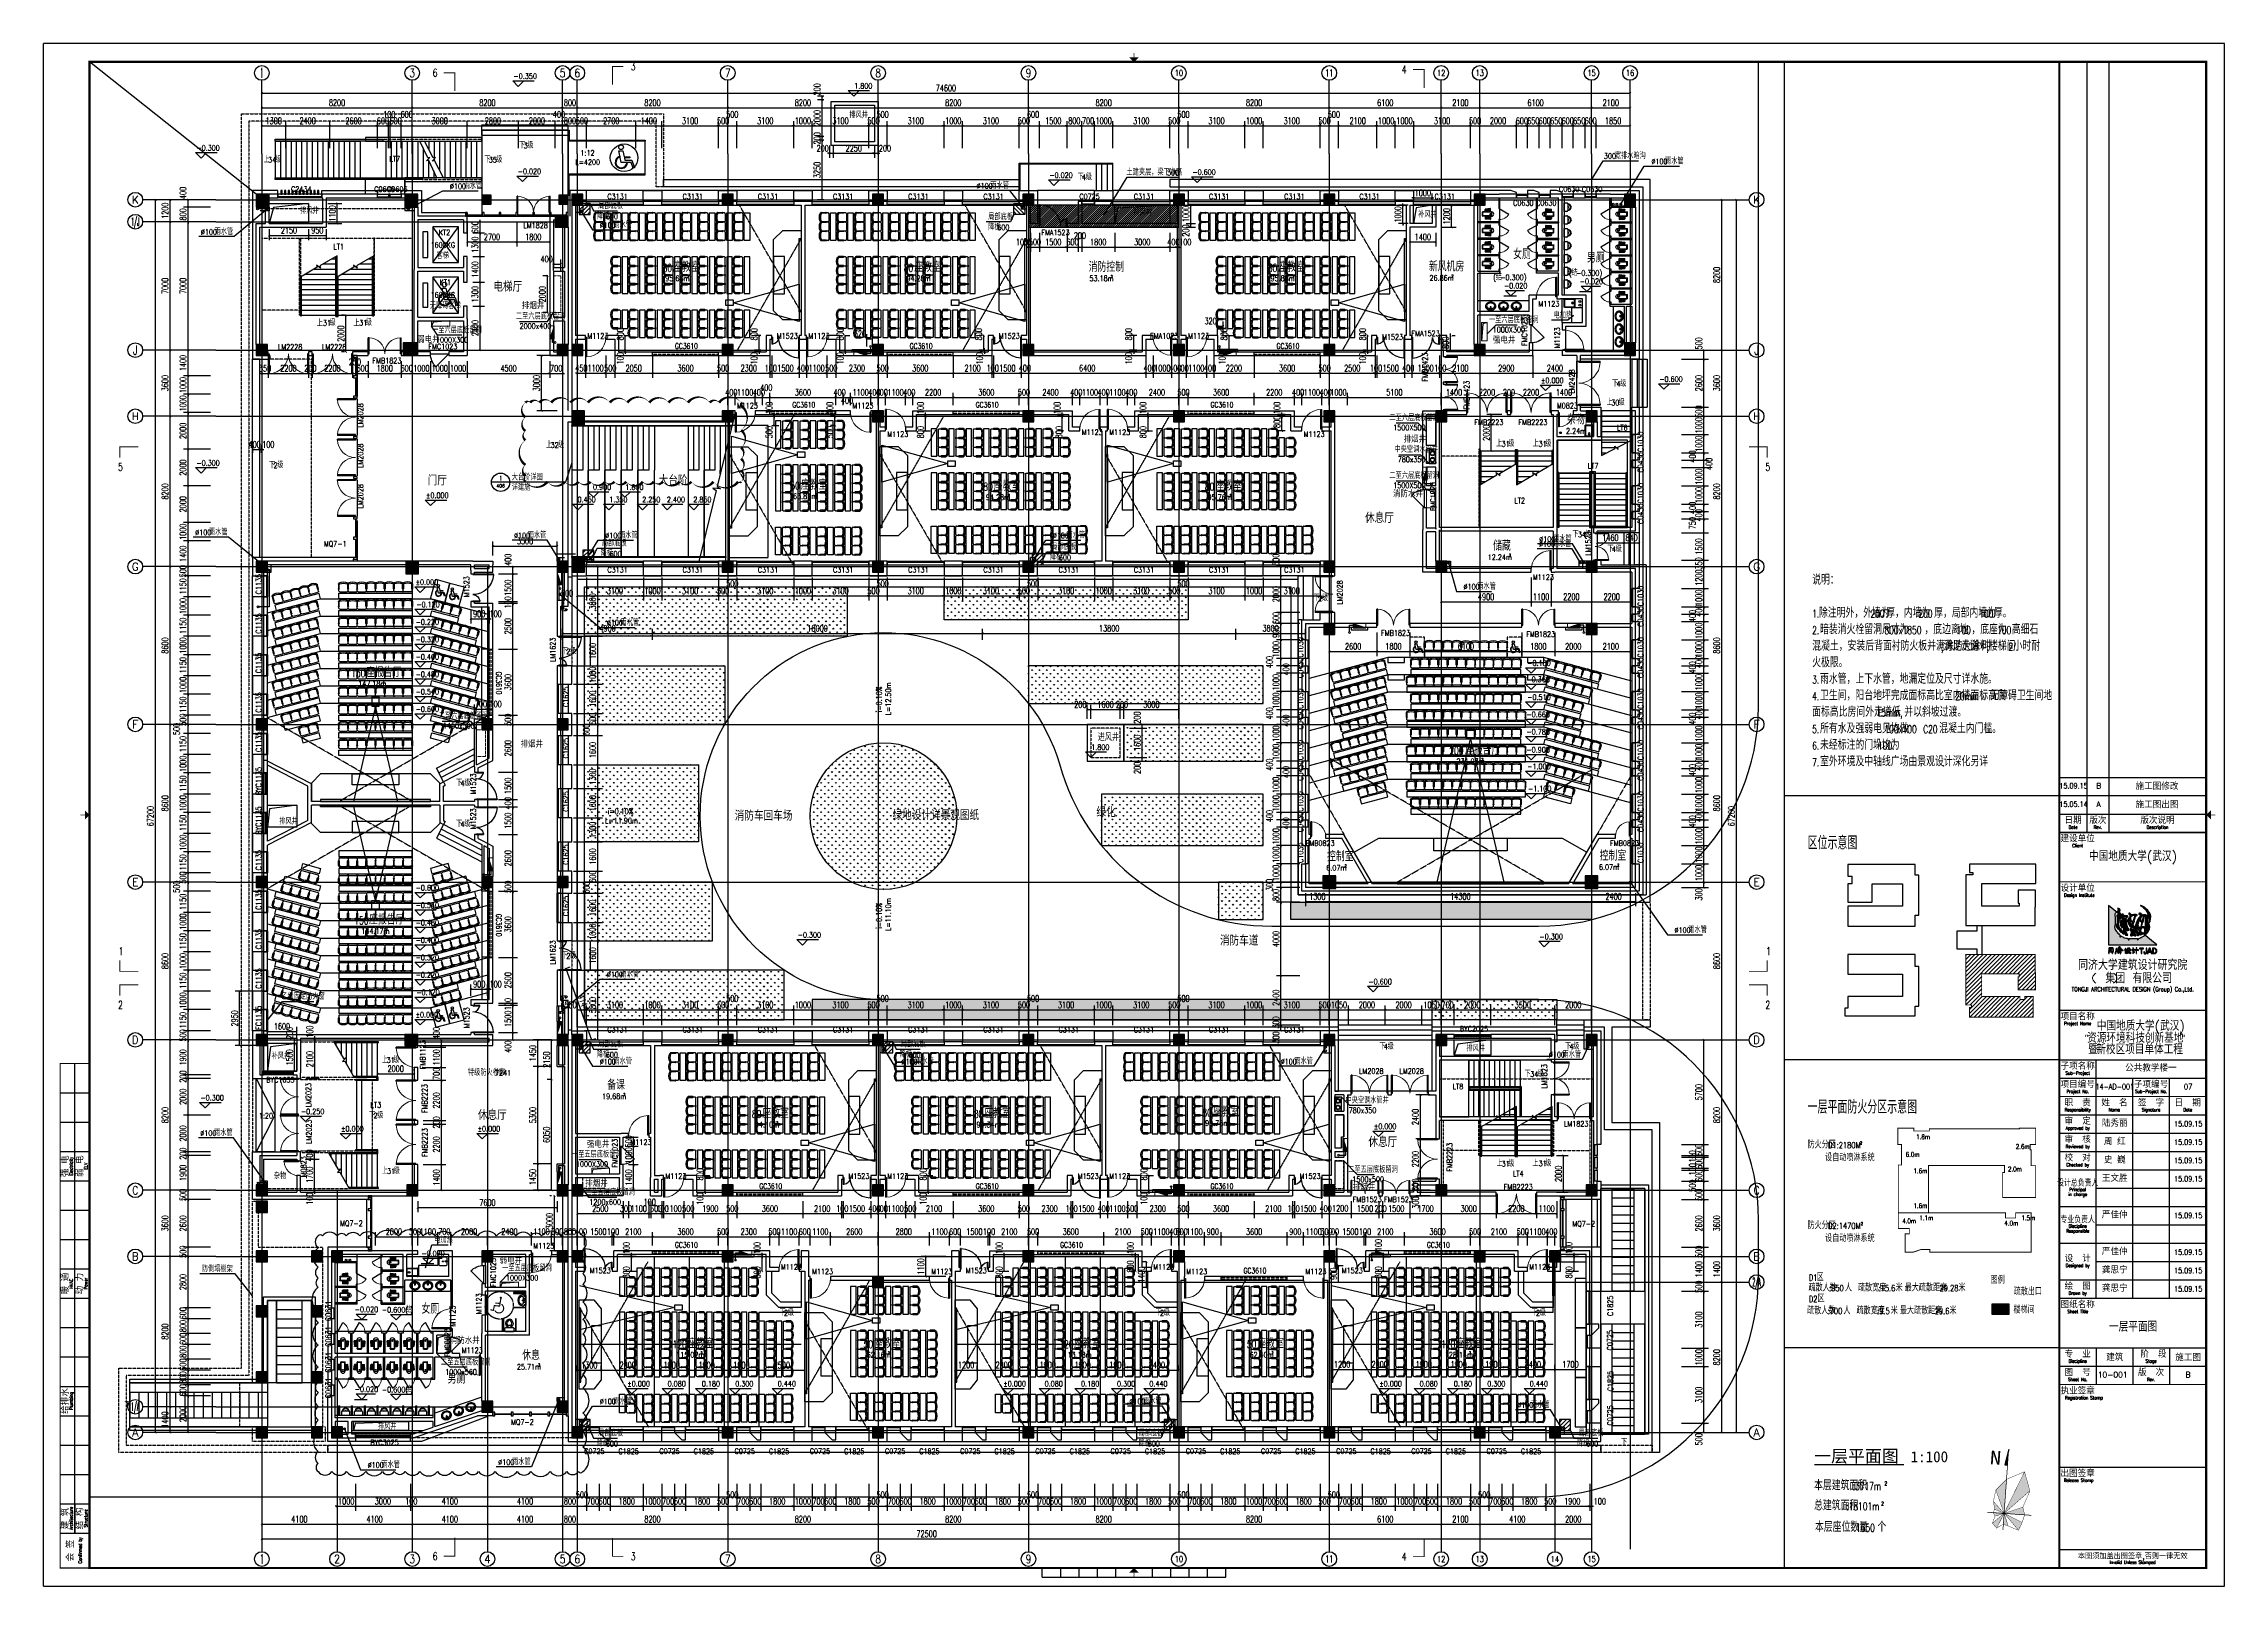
# Model space of a CAD drawing. Header units: millimetres. Extents: x 0 to 118900, y 0 to 84100.
import ezdxf
from ezdxf.enums import TextEntityAlignment as Align

# ---------------------------------------------------------------- set-up
doc = ezdxf.new("R2010")
doc.units = ezdxf.units.MM
for name, pattern in [('DASH', [0.35, 0.25, -0.1]), ('DASHED2', [0.375, 0.25, -0.125]), ('DOTE', [2.42, 2, -0.2, 0.02, -0.2])]:
    doc.linetypes.add(name, pattern=pattern)
for name, color, linetype in [('0-PAVE', 156, 'Continuous'), ('3T_BAR', 7, 'Continuous'), ('AXIS', 3, 'Continuous'), ('AXIS_TEXT', 7, 'Continuous'), ('COLUMN', 2, 'Continuous'), ('CURTWALL', 4, 'Continuous'), ('DIM_ELEV', 3, 'Continuous'), ('DIM_IDEN', 3, 'Continuous'), ('DIM_LEAD', 3, 'Continuous'), ('DIM_SYMB', 3, 'Continuous'), ('DOOR', 4, 'Continuous'), ('DOOR_FIRE_TEXT', 7, 'Continuous'), ('DOTE', 1, 'DOTE'), ('EVTR', 6, 'Continuous'), ('FACADE OUTER SKIN', 6, 'Continuous'), ('FUR', 36, 'Continuous'), ('PUB_DIM', 3, 'Continuous'), ('PUB_HATCH', 8, 'Continuous'), ('PUB_TEXT', 7, 'Continuous'), ('RD-侧石线', 9, 'Continuous'), ('SEE', 5, 'Continuous'), ('SPACE', 7, 'Continuous'), ('STAIR', 201, 'Continuous'), ('STRUCTURE-BEAM', 143, 'Continuous'), ('SURFACE', 6, 'Continuous'), ('TOL', 1, 'Continuous'), ('TREE4', 66, 'Continuous'), ('WALL', 2, 'Continuous'), ('WINDOW', 4, 'Continuous'), ('WINDOW_TEXT', 7, 'Continuous'), ('图框', 7, 'Continuous'), ('排水', 7, 'Continuous')]:
    doc.layers.add(name, color=color, linetype=linetype)
doc.layers.add('Defpoint', color=8, linetype='Continuous', plot=False)
doc.layers.add('DIM_MODI', color=6, linetype='Continuous', plot=False)
for name, color, linetype, lineweight in [('S-XIAO', 30, 'Continuous', 15), ('S-XP', 1, 'Continuous', 30), ('S-XP-lg', 30, 'Continuous', 15)]:
    doc.layers.add(name, color=color, linetype=linetype, lineweight=lineweight)
doc.styles.add('1', font='', dxfattribs={"width": 0.7})
doc.styles.add('_TCH_AXIS', font='COMPLEX', dxfattribs={"bigfont": 'GBCBIG'})
doc.styles.add('_TCH_DIM', font='SIMPLEX', dxfattribs={"bigfont": 'GBCBIG'})
doc.styles.add('_TCH_LABEL', font='COMPLEX', dxfattribs={"bigfont": 'GBCBIG'})
doc.styles.add('_TCH_SPACE', font='SIMPLEX', dxfattribs={"height": 5, "bigfont": 'GBCBIG'})
doc.styles.add('_TCH_WINDOW', font='SIMPLEX', dxfattribs={"height": 3.5, "bigfont": 'GBCBIG'})
doc.styles.add('ATT', font='txt')
doc.styles.add('COMPLEX', font='COMPLEX')
doc.styles.add('DIM_FONT', font='SIMPLEX', dxfattribs={"width": 0.7, "bigfont": 'GBCBIG'})
doc.styles.add('TKZ1_tjhts.shx', font='tjromant.shx', dxfattribs={"bigfont": 'tjhts.shx'})
doc.styles.add('TKZ2_tjkts.shx', font='tjromant.shx', dxfattribs={"bigfont": 'tjkts.shx'})
doc.styles.add('zz-0', font='arial.ttf')
doc.styles.add('仿宋单线', font='tjromans.shx', dxfattribs={"width": 0.65, "bigfont": 'tjhztxt.shx'})
doc.styles.add('竖标题', font='simhei.ttf')
doc.styles.add('黑体', font='simhei.ttf')
doc.styles.get('1').set_extended_font_data('SimSun')
doc.dimstyles.new('_TCH_ARCH&&100', dxfattribs={"dimtxt": 350, "dimasz": 100, "dimexe": 250, "dimexo": 300, "dimgap": 100, "dimtad": 1, "dimdec": 0, "dimzin": 0, "dimdsep": 46, "dimtxsty": 'DIM_FONT', "dimblk": 'ARCHTICK', "dimcen": 0.09, "dimclrt": 7, "dimazin": 2, "dimtfac": 1, "dimtdec": 0, "dimtix": 1, "dimtmove": 2, "dimatfit": 3, "dimldrblk": 'ARCHTICK', "dimfxl": 1, "dimtolj": 1, "dimtzin": 0, "dimarcsym": 0})

msp = doc.modelspace()

# ---------------------------------------------------------------- texts
at = {"layer": 'DIM_SYMB', "color": 7, "style": '_TCH_DIM', "width": 0.705882}
for p in [(83652.7, 57192.4), (81049.8, 27776)]:
    msp.add_text('34', height=297.5, dxfattribs=at).set_placement(p)
at = {"layer": 'DIM_SYMB', "color": 7, "style": '_TCH_DIM'}
for p in [(84052.7, 57192.4), (81449.8, 27776)]:
    msp.add_text('级', height=337.6, dxfattribs=at).set_placement(p)
at = {"layer": 'DOOR_FIRE_TEXT', "style": '_TCH_WINDOW'}
msp.add_text('特级防火卷帘', height=337.59, dxfattribs=at).set_placement((23135.3, 27842.7))
at = {"layer": 'DOOR_FIRE_TEXT', "style": '_TCH_WINDOW', "width": 0.705882}
msp.add_text('7241', height=297.5, dxfattribs=at).set_placement((24609.8, 27842.7))
at = {"layer": 'PUB_TEXT'}
for s, height, style, width, p in [('6', 425, '_TCH_LABEL', 0.705882, (21214.4, 82297.9)), ('-0.350', 297.5, '_TCH_DIM', 0.705882, (25620.1, 82176.6)), ('3', 425, '_TCH_LABEL', 0.705882, (32015.9, 82644.1)), ('4', 425, '_TCH_LABEL', 0.705882, (74055.2, 82475.9)), ('1.800', 297.5, '_TCH_DIM', 0.705882, (44192.7, 81644.9)), ('-0.300', 297.5, '_TCH_DIM', 0.705882, (8329.6, 78268.1)), ('3', 297.5, '_TCH_DIM', 0.705882, (26169, 78395.1)), ('34', 297.5, '_TCH_DIM', 0.705882, (12237.7, 77614.9)), ('35', 297.5, '_TCH_DIM', 0.705882, (24271.6, 77614.9)), ('L=4200', 297.5, '_TCH_DIM', 0.705882, (28987.6, 77487.4)), ('1:12', 297.5, '_TCH_DIM', 0.705882, (29267.6, 77994.9)), ('300', 297.5, '_TCH_DIM', 0.705882, (85067.2, 77823.5)), ('%%c100', 297.5, '_TCH_DIM', 0.705882, (87657.3, 77530)), ('%%c100', 297.5, '_TCH_DIM', 0.705882, (22152.8, 76172.1)), ('-0.020', 297.5, '_TCH_DIM', 0.705882, (25847.7, 76983)), ('%%c100', 297.5, '_TCH_DIM', 0.705882, (50868, 76194.9)), ('-0.020', 297.5, '_TCH_DIM', 0.705882, (54832.4, 76777.6)), ('4', 297.5, '_TCH_DIM', 0.705882, (56617.1, 76664.9)), ('300', 297.5, '_TCH_DIM', 0.705882, (61252.6, 76919.3)), ('-0.600', 297.5, '_TCH_DIM', 0.705882, (62631.8, 76942.8)), ('%%c100', 297.5, '_TCH_DIM', 0.705882, (8571.5, 73683)), ('%%c100', 297.5, '_TCH_DIM', 0.705882, (30320.6, 74057.3)), ('600', 297.5, '_TCH_DIM', 0.705882, (30652.2, 74530.3)), ('600', 297.5, '_TCH_DIM', 0.705882, (51994.4, 73930.3)), ('(', 297.5, '_TCH_DIM', 0.705882, (79034.1, 71205.8)), ('-0.300)', 297.5, '_TCH_DIM', 0.705882, (79419.8, 71205.8)), ('(', 297.5, '_TCH_DIM', 0.705882, (83163.5, 71446.8)), ('-0.300)', 297.5, '_TCH_DIM', 0.705882, (83549.2, 71446.8)), ('-0.020', 297.5, '_TCH_DIM', 0.705882, (79619.8, 70750.8)), ('-0.020', 297.5, '_TCH_DIM', 0.705882, (83749.2, 70991.8)), ('排烟井', 350, '仿宋单线', 0.9, (26068.9, 69632.4)), ('弱电井', 350, '仿宋单线', 0.9, (20365, 67784.4)), ('2000x400', 297.5, '_TCH_DIM', 0.705882, (25951.4, 68554.5)), ('强电井', 350, '仿宋单线', 0.9, (79015, 67755.6)), ('%%P0.000', 297.5, '_TCH_DIM', 0.705882, (81639.3, 65588.8)), ('4', 297.5, '_TCH_DIM', 0.705882, (85757.1, 65408.4)), ('-0.600', 297.5, '_TCH_DIM', 0.705882, (88088.4, 65660.3)), ('30', 297.5, '_TCH_DIM', 0.705882, (85467.7, 64379.6)), ('32', 297.5, '_TCH_DIM', 0.705882, (27641.9, 62064.9)), ('排烟井', 350, '仿宋单线', 0.9, (74152.5, 62354.6)), ('5', 425, '_TCH_LABEL', 0.705882, (4059.7, 60813.2)), ('-0.300', 297.5, '_TCH_DIM', 0.705882, (8329.6, 61092.8)), ('2', 297.5, '_TCH_DIM', 0.705882, (12536.3, 60961.2)), ('5', 425, '_TCH_LABEL', 0.705882, (93877.2, 60813.2)), ('%%P0.000', 297.5, '_TCH_DIM', 0.705882, (20847.7, 59324.9)), ('0.900', 297.5, '_TCH_DIM', 0.705882, (29955.3, 59772.7)), ('1.800', 297.5, '_TCH_DIM', 0.705882, (31717.1, 59772.7)), ('消防水井', 350, '仿宋单线', 0.9, (73567.2, 59376.8)), ('0.450', 297.5, '_TCH_DIM', 0.705882, (29108.2, 59094.9)), ('1.350', 297.5, '_TCH_DIM', 0.705882, (30842.5, 59094.9)), ('2.250', 297.5, '_TCH_DIM', 0.705882, (32636.2, 59094.9)), ('2.400', 297.5, '_TCH_DIM', 0.705882, (33979.2, 59094.9)), ('2.850', 297.5, '_TCH_DIM', 0.705882, (35422.8, 59094.9)), ('%%c100', 297.5, '_TCH_DIM', 0.705882, (8262.1, 57306.8)), ('%%c100', 297.5, '_TCH_DIM', 0.705882, (25646.9, 57132.4)), ('%%c100', 297.5, '_TCH_DIM', 0.705882, (30620.6, 57132.4)), ('%%c100', 297.5, '_TCH_DIM', 0.705882, (55021.6, 57132.4)), ('%%c100', 297.5, '_TCH_DIM', 0.705882, (81546.9, 56932.4)), ('600', 297.5, '_TCH_DIM', 0.705882, (30852.2, 56139.5)), ('600', 297.5, '_TCH_DIM', 0.705882, (55352.2, 55939.5)), ('%%c100', 297.5, '_TCH_DIM', 0.705882, (81530.6, 56669.4)), ('4', 297.5, '_TCH_DIM', 0.705882, (85507.3, 56389.9)), ('%%P0.000', 297.5, '_TCH_DIM', 0.705882, (20279.9, 54593.1)), ('-0.120', 297.5, '_TCH_DIM', 0.705882, (20319.9, 53371)), ('2', 297.5, '_TCH_DIM', 0.705882, (69488.3, 53714.9)), ('%%c100', 297.5, '_TCH_DIM', 0.705882, (77415.4, 54345.8)), ('-0.220', 297.5, '_TCH_DIM', 0.705882, (20279.9, 52421)), ('%%c100', 297.5, '_TCH_DIM', 0.705882, (30705.4, 52383)), ('-0.320', 297.5, '_TCH_DIM', 0.705882, (20279.9, 51471)), ('-0.400', 297.5, '_TCH_DIM', 0.705882, (20279.9, 50521)), ('2', 297.5, '_TCH_DIM', 0.705882, (28499.8, 50814.9)), ('-0.180', 297.5, '_TCH_DIM', 0.705882, (80888.2, 50185.1)), ('-0.480', 297.5, '_TCH_DIM', 0.705882, (20279.9, 49571)), ('-0.540', 297.5, '_TCH_DIM', 0.705882, (20279.9, 48621)), ('-0.360', 297.5, '_TCH_DIM', 0.705882, (80848.2, 49294.7)), ('-0.600', 297.5, '_TCH_DIM', 0.705882, (20279.9, 47671)), ('-0.660', 297.5, '_TCH_DIM', 0.705882, (80848.2, 47384)), ('-0.510', 297.5, '_TCH_DIM', 0.705882, (80888.2, 48319.8)), ('-0.780', 297.5, '_TCH_DIM', 0.705882, (80848.2, 46436.9)), ('排烟井', 350, '仿宋单线', 0.9, (26004.7, 45732.3)), ('1.800', 297.5, '_TCH_DIM', 0.705882, (57117.7, 45594.9)), ('-0.900', 297.5, '_TCH_DIM', 0.705882, (80848.2, 45455.7)), ('-1.000', 297.5, '_TCH_DIM', 0.705882, (80888.2, 44547.2)), ('4', 297.5, '_TCH_DIM', 0.705882, (22735.3, 43627.1)), ('-1.100', 297.5, '_TCH_DIM', 0.705882, (80928.2, 43336.1)), ('4', 297.5, '_TCH_DIM', 0.705882, (22735.3, 41402.7)), ('L=11.90m', 297.5, '_TCH_DIM', 0.705882, (30612.6, 41592.4)), ('i=0.10%', 297.5, '_TCH_DIM', 0.705882, (30757.6, 42099.9)), ('-0.600', 297.5, '_TCH_DIM', 0.705882, (20279.9, 37933.1)), ('-0.540', 297.5, '_TCH_DIM', 0.705882, (20279.9, 36983.1)), ('-0.480', 297.5, '_TCH_DIM', 0.705882, (20279.9, 36033.1)), ('%%c100', 297.5, '_TCH_DIM', 0.705882, (88917.5, 35624)), ('1', 425, '_TCH_LABEL', 0.705882, (4095.4, 34416.3)), ('-0.400', 297.5, '_TCH_DIM', 0.705882, (20279.9, 35083.1)), ('2', 297.5, '_TCH_DIM', 0.705882, (28499.8, 34214.9)), ('-0.300', 297.5, '_TCH_DIM', 0.705882, (41112.2, 35367)), ('-0.300', 297.5, '_TCH_DIM', 0.705882, (81559.6, 35270.8)), ('1', 425, '_TCH_LABEL', 0.705882, (93912.9, 34416.3)), ('-0.320', 297.5, '_TCH_DIM', 0.705882, (20279.9, 34133.1)), ('-0.220', 297.5, '_TCH_DIM', 0.705882, (20279.9, 33183.1)), ('%%c100', 297.5, '_TCH_DIM', 0.705882, (30705.4, 33206.8)), ('-0.120', 297.5, '_TCH_DIM', 0.705882, (20319.9, 32233.1)), ('-0.600', 297.5, '_TCH_DIM', 0.705882, (72230.9, 32818.7)), ('2', 425, '_TCH_LABEL', 0.705882, (4059.7, 31486)), ('%%P0.000', 297.5, '_TCH_DIM', 0.705882, (20279.9, 31011)), ('2', 425, '_TCH_LABEL', 0.705882, (93877.2, 31486)), ('%%c100', 297.5, '_TCH_DIM', 0.705882, (30320.6, 28457.3)), ('600', 297.5, '_TCH_DIM', 0.705882, (30652.2, 28830.3)), ('%%c100', 297.5, '_TCH_DIM', 0.705882, (46770.6, 28457.3)), ('600', 297.5, '_TCH_DIM', 0.705882, (47152.2, 28830.3)), ('%%c100', 297.5, '_TCH_DIM', 0.705882, (67446.9, 28457.3)), ('4', 297.5, '_TCH_DIM', 0.705882, (73079, 29272.1)), ('%%c100', 297.5, '_TCH_DIM', 0.705882, (82065.2, 28833.6)), ('4', 297.5, '_TCH_DIM', 0.705882, (83193, 29272.1)), ('-0.300', 297.5, '_TCH_DIM', 0.705882, (8552.2, 26487.6)), ('-0.250', 297.5, '_TCH_DIM', 0.705882, (14027.8, 25738.3)), ('%%P0.000', 297.5, '_TCH_DIM', 0.705882, (16216.8, 24796.6)), ('2', 297.5, '_TCH_DIM', 0.705882, (17988.7, 25514.9)), ('%%P0.000', 297.5, '_TCH_DIM', 0.705882, (23662.7, 24796.6)), ('%%P0.000', 297.5, '_TCH_DIM', 0.705882, (72524.3, 24926.9)), ('%%c100', 297.5, '_TCH_DIM', 0.705882, (8542.5, 24556.1)), ('强电井', 350, '仿宋单线', 0.9, (29616.2, 23918)), ('D1:2180M', 340, '_TCH_DIM', 0.705882, (97292.3, 23881.1)), ('2', 170, '_TCH_DIM', 0.705882, (99029.4, 24081.1)), ('排烟井', 350, '仿宋单线', 0.9, (29526.7, 21791)), ('排烟井', 350, '仿宋单线', 0.9, (71375.2, 21571.8)), ('D2:1470M', 340, '_TCH_DIM', 0.705882, (97292.3, 19482.9)), ('2', 170, '_TCH_DIM', 0.705882, (99075.1, 19682.9)), ('-0.020', 297.5, '_TCH_DIM', 0.705882, (20595.9, 17997.2)), ('弱电井', 350, '仿宋单线', 0.9, (24863.8, 17589.1)), ('-0.020', 297.5, '_TCH_DIM', 0.705882, (16963.8, 14949.1)), ('-0.600(', 297.5, '_TCH_DIM', 0.705882, (18443.3, 14926.3)), (')', 297.5, '_TCH_DIM', 0.705882, (19989, 14926.3)), ('2', 297.5, '_TCH_DIM', 0.705882, (40368, 14753.5)), ('2', 297.5, '_TCH_DIM', 0.705882, (60868, 14753.5)), ('2', 297.5, '_TCH_DIM', 0.705882, (81368, 14753.5)), ('消防水井', 350, '仿宋单线', 0.9, (22139.5, 13220)), ('-0.020', 297.5, '_TCH_DIM', 0.705882, (16963.8, 10599.3)), ('-0.600(', 297.5, '_TCH_DIM', 0.705882, (18443.3, 10576.6)), (')', 297.5, '_TCH_DIM', 0.705882, (19989, 10576.6)), ('%%P0.000', 297.5, '_TCH_DIM', 0.705882, (31823.6, 10898.2)), ('0.080', 297.5, '_TCH_DIM', 0.705882, (34023.7, 10898.2)), ('0.180', 297.5, '_TCH_DIM', 0.705882, (35887.3, 10898.2)), ('0.300', 297.5, '_TCH_DIM', 0.705882, (37708.4, 10898.2)), ('0.440', 297.5, '_TCH_DIM', 0.705882, (40026.6, 10898.2)), ('%%P0.000', 297.5, '_TCH_DIM', 0.705882, (52324.5, 10898.2)), ('0.080', 297.5, '_TCH_DIM', 0.705882, (54579.6, 10898.2)), ('0.180', 297.5, '_TCH_DIM', 0.705882, (56564.4, 10898.2)), ('0.300', 297.5, '_TCH_DIM', 0.705882, (58524.7, 10898.2)), ('0.440', 297.5, '_TCH_DIM', 0.705882, (60287.6, 10898.2)), ('%%P0.000', 297.5, '_TCH_DIM', 0.705882, (72823.6, 10898.2)), ('0.080', 297.5, '_TCH_DIM', 0.705882, (75023.7, 10898.2)), ('0.180', 297.5, '_TCH_DIM', 0.705882, (76887.3, 10898.2)), ('0.300', 297.5, '_TCH_DIM', 0.705882, (78708.4, 10898.2)), ('0.440', 297.5, '_TCH_DIM', 0.705882, (81026.6, 10898.2)), ('%%c100', 297.5, '_TCH_DIM', 0.705882, (30320.6, 9932.4)), ('%%c100', 297.5, '_TCH_DIM', 0.705882, (59196.9, 9932.4)), ('%%c100', 297.5, '_TCH_DIM', 0.705882, (80346.9, 9732.4)), ('600', 297.5, '_TCH_DIM', 0.705882, (30652.2, 7630.3)), ('600', 297.5, '_TCH_DIM', 0.705882, (60194.4, 7630.3)), ('600', 297.5, '_TCH_DIM', 0.705882, (84102.2, 7630.3)), ('%%c100', 297.5, '_TCH_DIM', 0.705882, (17668.2, 6465.4)), ('%%c100', 297.5, '_TCH_DIM', 0.705882, (24788.1, 6618)), ('6', 425, '_TCH_LABEL', 0.705882, (21214.4, 1434.3)), ('3', 425, '_TCH_LABEL', 0.705882, (32015.9, 1424)), ('4', 425, '_TCH_LABEL', 0.705882, (74055.2, 1406))]:
    msp.add_text(s, height=height, dxfattribs=dict(at, style=style, width=width)).set_placement(p)
for s, height, style, p in [('下', 337.6, '_TCH_DIM', (25923.3, 78395.1)), ('级', 337.6, '_TCH_DIM', (26369, 78395.1)), ('上', 337.6, '_TCH_DIM', (11991.9, 77614.9)), ('级', 337.6, '_TCH_DIM', (12637.7, 77614.9)), ('下', 337.6, '_TCH_DIM', (24025.9, 77614.9)), ('级', 337.6, '_TCH_DIM', (24671.6, 77614.9)), ('土建夹层，梁下净高', 337.59, '_TCH_DIM', (59040.9, 76919.3)), ('宽排水暗沟', 337.59, '_TCH_DIM', (85667.2, 77823.5)), ('雨水管', 337.59, '_TCH_DIM', (88407.3, 77530)), ('雨水管', 337.59, '_TCH_DIM', (22902.8, 76172.1)), ('雨水管', 337.59, '_TCH_DIM', (51618, 76194.9)), ('下', 337.6, '_TCH_DIM', (56371.4, 76664.9)), ('级', 337.6, '_TCH_DIM', (56817.1, 76664.9)), ('局部底板', 337.59, '_TCH_DIM', (30239, 75090.3)), ('雨水管', 337.59, '_TCH_DIM', (9321.5, 73683)), ('降板', 337.59, '_TCH_DIM', (30160.7, 74530.3)), ('雨水管', 337.59, '_TCH_DIM', (31070.6, 74057.3)), ('局部底板', 337.59, '_TCH_DIM', (51502.9, 74490.3)), ('降板', 337.59, '_TCH_DIM', (51502.9, 73930.3)), ('女厕', 482.27, '_TCH_DIM', (80122.6, 72357.9)), ('男厕', 482.27, '_TCH_DIM', (84145.2, 72169.9)), ('结', 337.6, '_TCH_DIM', (79174.1, 71205.8)), ('结', 337.6, '_TCH_DIM', (83303.5, 71446.8)), ('电梯厅', 500, '仿宋单线', (24521.3, 70582.1)), ('上', 337.6, '_TCH_DIM', (14893.3, 68694.9)), ('上', 337.6, '_TCH_DIM', (16893.3, 68694.9)), ('二至六层底板留洞', 337.59, '_TCH_DIM', (25747.7, 69066.6)), ('电加热', 337.59, '_TCH_DIM', (82323.8, 69122.7)), ('下', 337.6, '_TCH_DIM', (85511.4, 65408.4)), ('级', 337.6, '_TCH_DIM', (85957.1, 65408.4)), ('上', 337.6, '_TCH_DIM', (85222, 64379.6)), ('级', 337.6, '_TCH_DIM', (85867.7, 64379.6)), ('上', 337.6, '_TCH_DIM', (27396.2, 62064.9)), ('级', 337.6, '_TCH_DIM', (28041.9, 62064.9)), ('上', 337.6, '_TCH_DIM', (79193.3, 62134.9)), ('上', 337.6, '_TCH_DIM', (81193.3, 62134.9)), ('下', 337.6, '_TCH_DIM', (12290.5, 60961.2)), ('级', 337.6, '_TCH_DIM', (12736.3, 60961.2)), ('大台阶详图', 337.59, '_TCH_DIM', (25523.2, 60293.4)), ('门厅', 500, '仿宋单线', (20938.3, 60018.3)), ('详建施', 337.59, '_TCH_DIM', (25523.2, 59745)), ('大台阶', 500, '仿宋单线', (33534.8, 60018.3)), ('休息厅', 500, '仿宋单线', (72046.1, 57974.3)), ('雨水管', 337.59, '_TCH_DIM', (9012.1, 57306.8)), ('雨水管', 337.59, '_TCH_DIM', (26396.9, 57132.4)), ('局部底板', 337.59, '_TCH_DIM', (30439, 56699.5)), ('雨水管', 337.59, '_TCH_DIM', (31370.6, 57132.4)), ('雨水管', 337.59, '_TCH_DIM', (55771.6, 57132.4)), ('雨水管', 337.59, '_TCH_DIM', (82296.9, 56932.4)), ('下', 337.6, '_TCH_DIM', (83352.6, 57189.9)), ('降板', 337.59, '_TCH_DIM', (30360.7, 56139.5)), ('降板', 337.59, '_TCH_DIM', (54860.7, 55939.5)), ('局部底板', 337.59, '_TCH_DIM', (54939, 56499.5)), ('雨水管', 337.59, '_TCH_DIM', (82280.6, 56669.4)), ('下', 337.6, '_TCH_DIM', (85261.5, 56389.9)), ('级', 337.6, '_TCH_DIM', (85707.3, 56389.9)), ('雨水管', 337.59, '_TCH_DIM', (78165.4, 54345.8)), ('下', 337.6, '_TCH_DIM', (69242.6, 53714.9)), ('级', 337.6, '_TCH_DIM', (69688.3, 53714.9)), ('雨水管', 337.59, '_TCH_DIM', (31455.4, 52383)), ('下', 337.6, '_TCH_DIM', (28254.1, 50814.9)), ('级', 337.6, '_TCH_DIM', (28699.8, 50814.9)), ('级', 337.6, '_TCH_DIM', (22935.3, 43627.1)), ('下', 337.6, '_TCH_DIM', (22489.6, 43627.1)), ('下', 337.6, '_TCH_DIM', (22489.6, 41402.7)), ('级', 337.6, '_TCH_DIM', (22935.3, 41402.7)), ('消防车回车场', 500, '仿宋单线', (37679.4, 41744.1)), ('绿地设计详景观图纸', 500, '仿宋单线', (46282, 41774.7)), ('绿化', 500, '仿宋单线', (57397.8, 41930.4)), ('雨水管', 337.59, '_TCH_DIM', (89667.5, 35624)), ('下', 337.6, '_TCH_DIM', (28254.1, 34214.9)), ('级', 337.6, '_TCH_DIM', (28699.8, 34214.9)), ('消防车道', 500, '仿宋单线', (64136.4, 34939.3)), ('雨水管', 337.59, '_TCH_DIM', (31455.4, 33206.8)), ('乙级固定防火窗', 337.59, '_TCH_DIM', (12963.5, 31991.8)), ('局部底板', 337.59, '_TCH_DIM', (30239, 29390.3)), ('局部底板', 337.59, '_TCH_DIM', (46739, 29390.3)), ('上', 337.6, '_TCH_DIM', (18442.6, 28539.9)), ('降板', 337.59, '_TCH_DIM', (30160.7, 28830.3)), ('雨水管', 337.59, '_TCH_DIM', (31070.6, 28457.3)), ('降板', 337.59, '_TCH_DIM', (46660.7, 28830.3)), ('雨水管', 337.59, '_TCH_DIM', (47520.6, 28457.3)), ('雨水管', 337.59, '_TCH_DIM', (68196.9, 28457.3)), ('下', 337.6, '_TCH_DIM', (72833.3, 29272.1)), ('级', 337.6, '_TCH_DIM', (73279, 29272.1)), ('雨水管', 337.59, '_TCH_DIM', (82815.2, 28833.6)), ('下', 337.6, '_TCH_DIM', (82947.3, 29272.1)), ('级', 337.6, '_TCH_DIM', (83393, 29272.1)), ('下', 337.6, '_TCH_DIM', (80742.6, 27764.9)), ('下', 337.6, '_TCH_DIM', (17743, 25514.9)), ('级', 337.6, '_TCH_DIM', (18188.7, 25514.9)), ('休息厅', 500, '仿宋单线', (23679.1, 25421.7)), ('雨水管', 337.59, '_TCH_DIM', (9292.5, 24556.1)), ('休息厅', 500, '仿宋单线', (72227.3, 23954.4)), ('防火分区', 385.82, '_TCH_DIM', (96168.9, 23881.1)), ('上', 337.6, '_TCH_DIM', (18442.6, 22489.9)), ('上', 337.6, '_TCH_DIM', (79218.3, 22894.9)), ('上', 337.6, '_TCH_DIM', (81168.3, 22894.9)), ('设自动喷淋系统', 385.82, '_TCH_DIM', (97130.6, 23181.1)), ('电加热', 337.59, '_TCH_DIM', (21296.4, 18726)), ('防火分区', 385.82, '_TCH_DIM', (96168.9, 19482.9)), ('设自动喷淋系统', 385.82, '_TCH_DIM', (97130.6, 18782.9)), ('防倒塌棚架', 337.59, '_TCH_DIM', (8624, 17135.3)), ('结', 337.6, '_TCH_DIM', (19743.3, 14926.3)), ('女厕', 482.27, '_TCH_DIM', (20603.8, 14866.4)), ('下', 337.6, '_TCH_DIM', (40122.3, 14753.5)), ('级', 337.6, '_TCH_DIM', (40568, 14753.5)), ('下', 337.6, '_TCH_DIM', (60622.3, 14753.5)), ('级', 337.6, '_TCH_DIM', (61068, 14753.5)), ('下', 337.6, '_TCH_DIM', (81122.3, 14753.5)), ('级', 337.6, '_TCH_DIM', (81568, 14753.5)), ('结', 337.6, '_TCH_DIM', (19743.3, 10576.6)), ('男厕', 482.27, '_TCH_DIM', (22027.3, 11061)), ('下', 337.6, '_TCH_DIM', (4402.6, 9714.7)), ('雨水管', 337.59, '_TCH_DIM', (31070.6, 9932.4)), ('雨水管', 337.59, '_TCH_DIM', (59946.9, 9932.4)), ('雨水管', 337.59, '_TCH_DIM', (81096.9, 9732.4)), ('局部底板', 337.59, '_TCH_DIM', (30239, 8190.3)), ('局部底板', 337.59, '_TCH_DIM', (59702.9, 8190.3)), ('局部底板', 337.59, '_TCH_DIM', (83689, 8190.3)), ('降板', 337.59, '_TCH_DIM', (30160.7, 7630.3)), ('降板', 337.59, '_TCH_DIM', (59702.9, 7630.3)), ('降板', 337.59, '_TCH_DIM', (83610.7, 7630.3)), ('下', 337.6, '_TCH_DIM', (86002.6, 7701.7)), ('一层平面图', 675.95, '黑体', (96537, 6767.5)), ('1:100', 600.84, '黑体', (101793.5, 6767.5)), ('雨水管', 337.59, '_TCH_DIM', (18418.2, 6465.4)), ('雨水管', 337.59, '_TCH_DIM', (25538.1, 6618))]:
    msp.add_text(s, height=height, dxfattribs=dict(at, style=style)).set_placement(p)
at = {"layer": 'PUB_TEXT', "style": '_TCH_DIM'}
for s, rotation, p in [('一至六层底板留洞', 360, (78800.5, 68869.4)), ('一至六层底板留洞', 0, (21181.1, 68316.6)), ('二至六层底板留洞', 0, (73377.1, 63532.3)), ('中央空调水管井', 0, (73657.4, 61816.5)), ('二至六层底板留洞', 0, (73377.1, 60381.9)), ('二至六层底板留洞', 0, (21547.7, 47282.3)), ('中央空调水管井', 0, (70980.8, 26331.1)), ('一至五层底板留洞', 0, (28809.8, 23382.3)), ('二至五层底板留洞', 0, (71130.8, 22550.6)), ('二至五层底板留洞', 0, (29529.9, 21316.6)), ('一至五层底板留洞', 360, (25000.5, 17182.3)), ('二至五层底板留洞', 0, (21670.8, 12050.6))]:
    msp.add_text(s, height=337.59, rotation=rotation, dxfattribs=at).set_placement(p)
at = {"layer": 'PUB_TEXT', "style": '_TCH_DIM', "width": 0.705882}
for s, rotation, p in [('1000X300', 0, (21389.9, 67804.5)), ('1000X300', 360, (79009.2, 68357.4)), ('1500X500', 0, (73585.9, 63020.3)), ('780x350', 0, (73830.9, 61289.9)), ('1500X500', 0, (73585.9, 59869.9)), ('i=0.10%', 90, (45692.6, 47647)), ('L=12.50m', 90, (46200.1, 47482)), ('1450x500', 0, (21771.4, 46770.3)), ('i=0.10%', 90, (45692.6, 35847)), ('L=11.10m', 90, (46200.1, 35722)), ('780x350', 0, (71154.2, 25804.5)), ('1000X300', 0, (29018.6, 22870.3)), ('1500x500', 0, (71354.6, 22038.6)), ('1200x600', 0, (29753.7, 20804.5)), ('1000X300', 360, (25209.2, 16670.3)), ('1000x560', 0, (21894.6, 11538.6))]:
    msp.add_text(s, height=297.5, rotation=rotation, dxfattribs=at).set_placement(p)
at = {"layer": 'PUB_TEXT', "style": '_TCH_LABEL'}
for s, height, p, p2 in [('406', 175.42, (24688.5, 59904.7), (25147.9, 59904.7)), ('1', 267.7, (24860.8, 60279.1), (24975.6, 60279.1))]:
    msp.add_text(s, height=height, dxfattribs=at).set_placement(p, p2, align=Align.FIT)
at = {"layer": 'PUB_TEXT', "color": 0, "style": '_TCH_DIM'}
for s, height, p in [('说明：', 482.27, (96425.1, 54613, 0)), ('除注明外，外墙为', 482.27, (96796.5, 52813, 0)), ('暗装消火栓留洞尺寸为', 482.27, (96853.7, 51913, 0)), ('厚，内墙为', 482.27, (100462.2, 52813, 0)), ('，底边离地', 482.27, (102550, 51913, 0)), ('厚，局部内墙为', 482.27, (103074.6, 52813, 0)), ('，底座为', 482.27, (105105.3, 51913, 0)), ('厚。', 482.27, (106332.1, 52813, 0)), ('高细石', 482.27, (107309.6, 51913, 0)), ('混凝土，安装后背面衬防火板并满涂防火涂料', 482.27, (96425.1, 51013, 0)), ('满足走道', 482.27, (103589.2, 51013, 0)), ('小时', 482.27, (105222.1, 51013, 0)), ('楼梯间', 482.27, (106067, 51013, 0)), ('小时耐', 482.27, (107406, 51013, 0)), ('火极限。', 482.27, (96425.1, 50113, 0)), ('卫生间，阳台地坪完成面标高比室内楼面标高底', 482.27, (96853.7, 48313, 0)), ('雨水管，上下水管，地漏定位及尺寸详水施。', 482.27, (96853.7, 49213, 0)), ('。无障碍卫生间地', 482.27, (105654.6, 48313, 0)), ('面标高比房间外走道低', 482.27, (96425.1, 47413, 0)), ('并以斜坡过渡。', 482.27, (101450, 47413, 0)), ('所有水及强弱电见均做', 482.27, (96853.7, 46513, 0)), ('混凝土内门槛。', 482.27, (103350, 46513, 0)), ('未经标注的门垛均为', 482.27, (96853.7, 45613, 0)), ('室外环境及中轴线广场由景观设计深化另详', 482.27, (96853.7, 44713, 0)), ('区位示意图', 723.4, (96175.7, 40172.9)), ('一层平面防火分区示意图', 723.404, (96175.7, 25772.9)), ('区', 385.8, (96666.7, 16662.2)), ('图例', 385.82, (106157, 16508.1)), ('疏散人数', 385.82, (96226.5, 16087.6)), ('区', 385.8, (96712.4, 15493.2)), ('人', 385.8, (98207, 16087.6)), ('疏散宽度', 385.82, (98922.2, 16087.6)), ('米', 385.8, (100971.3, 16087.6)), ('最大疏散距离', 385.82, (101469.3, 16087.6)), ('米', 385.8, (104400.1, 16087.6)), ('疏散出口', 385.82, (107411.7, 15877.5)), ('疏散人数', 385.82, (96146.9, 14839.1)), ('人', 385.8, (98127.4, 14839.1)), ('疏散宽度', 385.82, (98842.6, 14839.1)), ('米', 385.8, (100708.8, 14839.1)), ('最大疏散距离', 385.82, (101206.8, 14839.1)), ('米', 385.8, (103909.1, 14839.1)), ('楼梯间', 385.82, (107402.1, 14883.9)), ('本层建筑面积', 482.27, (96529.3, 5248.8, 0)), ('总建筑面积', 482.27, (96529.3, 4154.3, 0)), ('本层座位数量', 482.27, (96576.7, 2980.9, 0)), ('个', 482.3, (99983.1, 2980.9, 0))]:
    msp.add_text(s, height=height, dxfattribs=at).set_placement(p)
at = {"layer": 'PUB_TEXT', "color": 0, "style": '_TCH_DIM', "width": 0.705882}
for s, height, p in [('2.', 425, (96425.1, 51913, 0)), ('1.', 425, (96425.1, 52813, 0)), ('200', 425, (99605, 52813, 0)), ('800x1850', 425, (100364.3, 51913, 0)), ('200', 425, (102217.5, 52813, 0)), ('100', 425, (104305.3, 51913, 0)), ('100', 425, (105532.1, 52813, 0)), ('100', 425, (106509.6, 51913, 0)), ('1', 425, (104993.5, 51013, 0)), ('2', 425, (107120.2, 51013, 0)), (',', 425, (103446.4, 51013, 0)), (',', 425, (105924.2, 51013, 0)), ('3.', 425, (96425.1, 49213, 0)), ('4.', 425, (96425.1, 48313, 0)), ('15mm,', 425, (99935.7, 47413, 0)), ('20mm', 425, (104226, 48313, 0)), ('5.', 425, (96425.1, 46513, 0)), ('100x100', 425, (100364.3, 46513, 0)), ('C20', 425, (102478.6, 46513, 0)), ('6.', 425, (96425.1, 45613, 0)), ('100.', 425, (100013.2, 45613, 0)), ('7.', 425, (96425.1, 44713, 0)), ('.', 425, (103523.9, 44713, 0)), ('1.8m', 255, (102097.1, 24377.1)), ('2.6m', 255, (107524.4, 23848.4)), ('6.0m', 255, (101524.5, 23418.3)), ('1.6m', 255, (101947.9, 22517.7)), ('2.0m', 255, (107097.1, 22623.9)), ('1.6m', 255, (101947.9, 20620.9)), ('1.1m', 255, (102272.6, 19959.6)), ('4.0m', 255, (101335.3, 19791.8)), ('4.0m', 255, (106906, 19674.4)), ('1.5m', 255, (107835.6, 19954.4)), ('D1', 340, (96243.9, 16662.2)), ('D2', 340, (96243.9, 15493.2)), (':950', 340, (97349.9, 16087.6)), (':15.6', 340, (100045.6, 16087.6)), ('29.28', 340, (103371.5, 16087.6)), (':700', 340, (97270.3, 14839.1)), (':9.5', 340, (99966, 14839.1)), ('29.6', 340, (103109.1, 14839.1)), (':3717m', 425, (98635.6, 5248.8, 0)), ('2', 212.5, (100364.2, 5498.8, 0)), (':18101m', 425, (98284.6, 4154.3, 0)), ('2', 212.5, (100184.6, 4404.3, 0)), (':1650', 425, (98683.1, 2980.9, 0))]:
    msp.add_text(s, height=height, dxfattribs=at).set_placement(p)
at = {"layer": 'SPACE', "style": '_TCH_SPACE', "width": 0.705882}
for s, height, p in [('80', 425, (33748.2, 71665.5)), ('95.66m', 297.5, (33893.6, 71153.6)), ('2', 148.8, (35093.6, 71328.6)), ('80', 425, (46897.7, 71665.5)), ('94.28m', 297.5, (47043.1, 71153.6)), ('2', 148.8, (48243.1, 71328.6)), ('53.18m', 297.5, (57021.6, 71153.6)), ('2', 148.8, (58181.6, 71328.6)), ('80', 425, (66748, 71665.5)), ('95.88m', 297.5, (66893.4, 71153.6)), ('2', 148.8, (68093.4, 71328.6)), ('26.86m', 297.5, (75562.6, 71179)), ('2', 148.8, (76762.6, 71354)), ('2.24m', 297.5, (83005.1, 62833.8)), ('2', 148.8, (84005.1, 63008.8)), ('50', 425, (40717.2, 59789.9)), ('63.84m', 297.5, (40862.6, 59278)), ('2', 148.8, (42062.6, 59453)), ('80', 425, (51233.1, 59735.6)), ('94.28m', 297.5, (51378.5, 59223.7)), ('2', 148.8, (52578.5, 59398.7)), ('80', 425, (63317.5, 59735.6)), ('95.76m', 297.5, (63462.9, 59223.7)), ('2', 148.8, (64662.9, 59398.7)), ('12.24m', 297.5, (78736.2, 55955)), ('2', 148.8, (79896.2, 56130)), ('150', 425, (16772, 49570.2)), ('147.18m', 297.5, (17152.6, 49058.3)), ('2', 148.8, (18472.6, 49233.3)), ('200', 425, (76642.2, 45339.9)), ('231.93m', 297.5, (77031.3, 44828)), ('2', 148.8, (78391.3, 45003)), ('6.07m', 297.5, (69935.8, 39020.4)), ('2', 148.8, (70935.8, 39195.4)), ('6.07m', 297.5, (84800.8, 39059.2)), ('2', 148.8, (85800.8, 39234.2)), ('150', 425, (16943.6, 36089.9)), ('144.17m', 297.5, (17324.1, 35578)), ('2', 148.8, (18644.1, 35753)), ('19.68m', 297.5, (30448.9, 26563.5)), ('2', 148.8, (31608.9, 26738.5)), ('80', 425, (38619.2, 25534.5)), ('94.10m', 297.5, (38784.6, 25022.6)), ('2', 148.8, (39944.6, 25197.6)), ('80', 425, (50716.9, 25534.5)), ('94.34m', 297.5, (50862.3, 25022.6)), ('2', 148.8, (52062.3, 25197.6)), ('80', 425, (63182.4, 25616.2)), ('95.76m', 297.5, (63327.8, 25104.3)), ('2', 148.8, (64527.8, 25279.3)), ('120', 425, (34294, 12987.2)), ('50', 425, (44707.7, 12987.2)), ('120', 425, (55383.2, 12987.2)), ('50', 425, (65603.9, 12987.2)), ('120', 425, (76197.7, 12987.2)), ('25.71m', 297.5, (25805.8, 11819.5)), ('2', 148.8, (26965.8, 11994.5)), ('115.02m', 297.5, (34493.7, 12475.3)), ('2', 148.8, (35813.7, 12650.3)), ('62.16m', 297.5, (44873.1, 12475.3)), ('2', 148.8, (46033.1, 12650.3)), ('113.18m', 297.5, (55602.9, 12475.3)), ('2', 148.8, (56882.9, 12650.3)), ('62.40m', 297.5, (65749.3, 12475.3)), ('2', 148.8, (66949.3, 12650.3)), ('128.14m', 297.5, (76397.4, 12475.3)), ('2', 148.8, (77717.4, 12650.3))]:
    msp.add_text(s, height=height, dxfattribs=at).set_placement(p)
at = {"layer": 'SPACE', "style": '_TCH_SPACE'}
for s, p in [('座教室', (34319.6, 71665.5)), ('座教室', (47469.1, 71665.5)), ('消防控制', (56979.7, 71665.5)), ('座教室', (67319.4, 71665.5)), ('新风机房', (75527.3, 71690.9)), ('杂物间', (83061.4, 63345.6)), ('座教室', (41288.6, 59789.9)), ('座教室', (51804.5, 59735.6)), ('座教室', (63888.9, 59735.6)), ('储藏', (79029.3, 56466.9)), ('座报告厅', (17572, 49570.2)), ('座报告厅', (77499.4, 45339.9)), ('控制室', (69976.1, 39532.3)), ('控制室', (84841.2, 39571.1)), ('座报告厅', (17743.6, 36089.9)), ('备课', (30731.4, 27075.4)), ('座教室', (39190.6, 25534.5)), ('座教室', (51288.3, 25534.5)), ('座教室', (63753.8, 25616.2)), ('座教室', (35094, 12987.2)), ('座教室', (45279.1, 12987.2)), ('座教室', (56183.2, 12987.2)), ('座教室', (66175.4, 12987.2)), ('座教室', (76997.7, 12987.2)), ('休息', (26096.3, 12331.4))]:
    msp.add_text(s, height=482.27, dxfattribs=at).set_placement(p)
at = {"layer": 'WINDOW_TEXT', "style": '_TCH_WINDOW'}
for s, height, p in [('排风井', 337.59, (43929.3, 80041.8)), ('排风井', 337.59, (13984.8, 74826.4)), ('排风井', 337.59, (59426.5, 74724.6)), ('补风井', 337.59, (74942.3, 74619.2)), ('客梯', 337.59, (21420.8, 72370.2)), ('级', 337.6, (15588.3, 68721)), ('级', 337.6, (17563.5, 68729)), ('无障碍客梯', 337.59, (21052.2, 69647)), ('级', 337.6, (79853.8, 62127.9)), ('级', 337.6, (81871, 62127.9)), ('进风井', 385.82, (57473.8, 46087.3)), ('排风井', 337.59, (12846.9, 41537.6)), ('补风井', 337.59, (12427.3, 28738.2)), ('级', 337.6, (19062.7, 28540.6)), ('排风井', 337.59, (77574.1, 29168.1)), ('级', 337.6, (19085, 22486.5)), ('级', 337.6, (79853.8, 22886.9)), ('级', 337.6, (81871, 22906.6)), ('杂物', 337.59, (12553.9, 22206.6)), ('排风井', 337.59, (18227.1, 8550))]:
    msp.add_text(s, height=height, dxfattribs=at).set_placement(p)
at = {"layer": 'WINDOW_TEXT', "style": '_TCH_WINDOW', "width": 0.705882}
for s, p in [('LT7', (18857.8, 77667.8)), ('KT2', (21543.4, 73658.6)), ('LT1', (15796.7, 72879.4)), ('1600KG', (21093.3, 72975.1)), ('1600KG', (21093.3, 70251.9)), ('KT1', (21588.4, 70935.4)), ('31', (15228.3, 68721)), ('31', (17203.5, 68729)), ('LT6', (85779.3, 63014.3)), ('31', (79493.8, 62127.9)), ('31', (81511, 62127.9)), ('LT7', (84190.6, 60935.5)), ('LT2', (80185.5, 59037.3)), ('MQ7-1', (15282.5, 56684.3)), ('31', (18702.7, 28540.6)), ('LT8', (76820, 27101.3)), ('LT3', (17821.1, 26095.2)), ('1:20', (11734.4, 25506.7)), ('31', (18725, 22486.5)), ('31', (79493.8, 22886.9)), ('LT4', (80108, 22347.5)), ('31', (81511, 22906.6)), ('MQ7-2', (16168, 19638.8)), ('MQ7-2', (83354.5, 19616.9)), ('MQ7-2', (25490.3, 8808))]:
    msp.add_text(s, height=297.5, dxfattribs=at).set_placement(p)
at = {"layer": '图框'}
for s, height, style, p in [('B', 300, 'TKZ1_tjhts.shx', (112041.2, 43642.4)), ('施工图修改', 360, 'TKZ1_tjhts.shx', (115224.5, 43607.6)), ('施工图出图', 360, 'TKZ1_tjhts.shx', (115224.5, 42607.6)), ('A', 300, 'TKZ1_tjhts.shx', (112041.2, 42642.4)), ('中国地质大学(武汉)', 500, 'TKZ1_tjhts.shx', (113922.2, 39792.4)), ('资源环境科技创新基地', 500, 'TKZ1_tjhts.shx', (114042.6, 29889.1)), ('中国地质大学(武汉)  ', 500, 'TKZ1_tjhts.shx', (114688.7, 30546)), ('暨', 500, '仿宋单线', (111732.4, 29264.1)), ('新校区项目单体工程', 500, 'TKZ1_tjhts.shx', (114280.3, 29264.4)), ('公共教学楼一', 360, 'TKZ1_tjhts.shx', (114891.1, 28252.1)), ('陆秀丽', 360, 'TKZ1_tjhts.shx', (112922.2, 25242.4)), ('周 红', 360, 'TKZ1_tjhts.shx', (112922.2, 24242.4)), ('史 巍', 360, 'TKZ1_tjhts.shx', (112922.2, 23242.4)), ('王文胜', 360, 'TKZ1_tjhts.shx', (112922.2, 22242.4)), ('严佳仲', 360, 'TKZ1_tjhts.shx', (112922.2, 20242.4)), ('严佳仲', 360, 'TKZ1_tjhts.shx', (112922.2, 18242.4)), ('龚思宁', 360, 'TKZ1_tjhts.shx', (112922.2, 17242.4)), ('龚思宁', 360, 'TKZ1_tjhts.shx', (112922.2, 16242.4)), ('一层平面图', 500, 'TKZ1_tjhts.shx', (113922.2, 14141.6)), ('建筑', 360, 'TKZ1_tjhts.shx', (112922.2, 12479.5)), ('施工图', 360, 'TKZ1_tjhts.shx', (116922.2, 12470.5)), ('10-001', 300, 'TKZ1_tjhts.shx', (112807.4, 11542.4)), ('B', 300, 'TKZ1_tjhts.shx', (116922.2, 11542.4))]:
    msp.add_text(s, height=height, dxfattribs=dict(at, style=style)).set_placement(p, align=Align.MIDDLE_CENTER)
for s, height, style, width, p in [('15.05.14', 300, 'TKZ1_tjhts.shx', 0.7, (110676.3, 42640.4)), ('"', 350, '1', 0.95, (111376.7, 29889.1)), ('"', 350, '1', 0.95, (116691, 29889.1)), ('14-AD-001', 300, 'TKZ1_tjhts.shx', 0.7, (112922.4, 27242.5)), ('07', 300, 'TKZ1_tjhts.shx', 0.8, (116922.2, 27242.4))]:
    msp.add_text(s, height=height, dxfattribs=dict(at, style=style, width=width)).set_placement(p, align=Align.MIDDLE_CENTER)

# ---------------------------------------------------------------- blocks, each defined once
blk = doc.blocks.new('A$C2A1F14C1')
for p, q in [((0, -170), (0, 170)), ((39, 209), (117, 209)), ((137, 228), (351, 228)), ((351, 189), (137, 189)), ((39, -209), (117, -209)), ((137, -189), (351, -189)), ((351, -228), (137, -228))]:
    blk.add_line(p, q)
for centre, radius, start, end in [((39, 170), 39, 90, 180), ((137, 209), 19.5, 90, 270), ((351, 209), 19.5, 270, 90), ((381, 178), 21.9, 31.89079, 201.23931), ((-116, 0), 506, 340.42457, 19.57543), ((68, 0), 382, 330.29121, 29.70879), ((39, -170), 39, 180, 270), ((137, -209), 19.5, 90, 270), ((351, -209), 19.5, 270, 90), ((381, -178), 21.9, 158.76069, 328.10921)]:
    blk.add_arc(centre, radius, start, end)
blk = doc.blocks.new('80 SEATS')
at = {"layer": 'FUR'}
for points in [[(1068065, 1663756), (1068065, 1662256), (1067765, 1662256), (1067765, 1663756), (1068065, 1663756)], [(1069015, 1663756), (1069015, 1662256), (1068715, 1662256), (1068715, 1663756), (1069015, 1663756)], [(1069965, 1663756), (1069965, 1662256), (1069665, 1662256), (1069665, 1663756), (1069965, 1663756)], [(1070915, 1663756), (1070915, 1662256), (1070615, 1662256), (1070615, 1663756), (1070915, 1663756)], [(1071865, 1663756), (1071865, 1662256), (1071565, 1662256), (1071565, 1663756), (1071865, 1663756)], [(1072815, 1663756), (1072815, 1662256), (1072515, 1662256), (1072515, 1663756), (1072815, 1663756)], [(1073765, 1663756), (1073765, 1662256), (1073465, 1662256), (1073465, 1663756), (1073765, 1663756)], [(1074715, 1663756), (1074715, 1662256), (1074415, 1662256), (1074415, 1663756), (1074715, 1663756)], [(1075665, 1663756), (1075665, 1662256), (1075365, 1662256), (1075365, 1663756), (1075665, 1663756)], [(1069015, 1659356), (1069015, 1661356), (1068715, 1661356), (1068715, 1659356), (1069015, 1659356)], [(1069965, 1659356), (1069965, 1661356), (1069665, 1661356), (1069665, 1659356), (1069965, 1659356)], [(1070915, 1659356), (1070915, 1661356), (1070615, 1661356), (1070615, 1659356), (1070915, 1659356)], [(1071865, 1659356), (1071865, 1661356), (1071565, 1661356), (1071565, 1659356), (1071865, 1659356)], [(1072815, 1659356), (1072815, 1661356), (1072515, 1661356), (1072515, 1659356), (1072815, 1659356)], [(1073765, 1659356), (1073765, 1661356), (1073465, 1661356), (1073465, 1659356), (1073765, 1659356)], [(1074715, 1659356), (1074715, 1661356), (1074415, 1661356), (1074415, 1659356), (1074715, 1659356)], [(1075665, 1659356), (1075665, 1661356), (1075365, 1661356), (1075365, 1659356), (1075665, 1659356)], [(1077565, 1659332), (1077565, 1661379), (1076965, 1661379), (1076965, 1659332), (1077565, 1659332)], [(1069015, 1657456), (1069015, 1658456), (1068715, 1658456), (1068715, 1657456), (1069015, 1657456)], [(1069965, 1656956), (1069965, 1658456), (1069665, 1658456), (1069665, 1656956), (1069965, 1656956)], [(1070915, 1656956), (1070915, 1658456), (1070615, 1658456), (1070615, 1656956), (1070915, 1656956)], [(1071865, 1656956), (1071865, 1658456), (1071565, 1658456), (1071565, 1656956), (1071865, 1656956)], [(1072815, 1656956), (1072815, 1658456), (1072515, 1658456), (1072515, 1656956), (1072815, 1656956)], [(1073765, 1656956), (1073765, 1658456), (1073465, 1658456), (1073465, 1656956), (1073765, 1656956)], [(1074715, 1656956), (1074715, 1658456), (1074415, 1658456), (1074415, 1656956), (1074715, 1656956)], [(1075665, 1656956), (1075665, 1658456), (1075365, 1658456), (1075365, 1656956), (1075665, 1656956)]]:
    blk.add_lwpolyline(points, dxfattribs=at)
for points in [[(1077465, 1662794), (1078465, 1662794), (1078465, 1657917), (1077465, 1657917), (1076965, 1658417), (1076965, 1662294)], [(1078365, 1658356), (1078365, 1662356), (1078465, 1662356), (1078465, 1658356)]]:
    blk.add_lwpolyline(points, close=True, dxfattribs=at)
at = {"layer": 'SEE', "linetype": 'DASH'}
for p, q in [((1078465, 1658356), (1075117, 1664156)), ((1078465, 1662356), (1074976, 1656256))]:
    blk.add_line(p, q, dxfattribs=at)
at = {"layer": 'SEE'}
blk.add_lwpolyline([(1074765, 1658856), (1074765, 1658706), (1074365, 1658706), (1074365, 1659006), (1074765, 1659006), (1074765, 1658856), (1078365, 1659871), (1078365, 1657840)], close=True, dxfattribs=at)
at = {"layer": 'FUR', "extrusion": (0, 0, -1), "xscale": -1.198432564735413, "yscale": 1.198432445181377, "zscale": -1.198432564735413, "rotation": 180}
for p in [(-1067685, 1663506), (-1068635, 1663506), (-1069585, 1663506), (-1070535, 1663506), (-1071485, 1663506), (-1072435, 1663506), (-1073385, 1663506), (-1074335, 1663506), (-1075285, 1663506), (-1067685, 1663006), (-1067685, 1662506), (-1068635, 1663006), (-1068635, 1662506), (-1069585, 1663006), (-1069585, 1662506), (-1070535, 1663006), (-1070535, 1662506), (-1071485, 1663006), (-1071485, 1662506), (-1072435, 1663006), (-1072435, 1662506), (-1073385, 1663006), (-1073385, 1662506), (-1074335, 1663006), (-1074335, 1662506), (-1075285, 1663006), (-1075285, 1662506)]:
    blk.add_blockref('A$C2A1F14C1', p, dxfattribs=at)
at = {"layer": 'FUR', "xscale": -1.198432564735413, "yscale": 1.198432445181377, "zscale": 1.198432564735413}
for p in [(1068635, 1661106), (1069585, 1661106), (1070535, 1661106), (1071485, 1661106), (1072435, 1661106), (1073385, 1661106), (1074335, 1661106), (1075285, 1661106), (1068635, 1660606), (1068635, 1660106), (1068635, 1659629), (1069585, 1660606), (1069585, 1660106), (1069585, 1659629), (1070535, 1660606), (1070535, 1660106), (1070535, 1659629), (1071485, 1660606), (1071485, 1660106), (1071485, 1659629), (1072435, 1660606), (1072435, 1660106), (1072435, 1659629), (1073385, 1660606), (1073385, 1660106), (1073385, 1659629), (1074335, 1660606), (1074335, 1660106), (1074335, 1659629), (1075285, 1660606), (1075285, 1660106), (1075285, 1659629), (1068635, 1658206), (1068635, 1657706), (1069585, 1658206), (1069585, 1657706), (1069585, 1657206), (1070535, 1658206), (1070535, 1657706), (1070535, 1657206), (1071485, 1658206), (1071485, 1657706), (1071485, 1657206), (1072435, 1658206), (1072435, 1657706), (1072435, 1657206), (1073385, 1658206), (1073385, 1657706), (1073385, 1657206), (1074335, 1658206), (1074335, 1657706), (1074335, 1657206), (1075285, 1658206), (1075285, 1657706), (1075285, 1657206)]:
    blk.add_blockref('A$C2A1F14C1', p, dxfattribs=at)
blk = doc.blocks.new('45 SEATS')
at = {"layer": 'FUR'}
for points in [[(1041218, 1665799), (1041218, 1664299), (1040918, 1664299), (1040918, 1665799), (1041218, 1665799)], [(1042168, 1665799), (1042168, 1664299), (1041868, 1664299), (1041868, 1665799), (1042168, 1665799)], [(1043118, 1665799), (1043118, 1664299), (1042818, 1664299), (1042818, 1665799), (1043118, 1665799)], [(1044068, 1665799), (1044068, 1664299), (1043768, 1664299), (1043768, 1665799), (1044068, 1665799)], [(1045018, 1665799), (1045018, 1664299), (1044718, 1664299), (1044718, 1665799), (1045018, 1665799)], [(1041218, 1660899), (1041218, 1663399), (1040918, 1663399), (1040918, 1660899), (1041218, 1660899)], [(1042168, 1660899), (1042168, 1663399), (1041868, 1663399), (1041868, 1660899), (1042168, 1660899)], [(1043118, 1660899), (1043118, 1663399), (1042818, 1663399), (1042818, 1660899), (1043118, 1660899)], [(1044068, 1660899), (1044068, 1663399), (1043768, 1663399), (1043768, 1660899), (1044068, 1660899)], [(1045018, 1660899), (1045018, 1663399), (1044718, 1663399), (1044718, 1660899), (1045018, 1660899)], [(1042168, 1658499), (1042168, 1659999), (1041868, 1659999), (1041868, 1658499), (1042168, 1658499)], [(1043118, 1658499), (1043118, 1659999), (1042818, 1659999), (1042818, 1658499), (1043118, 1658499)], [(1044068, 1658499), (1044068, 1659999), (1043768, 1659999), (1043768, 1658499), (1044068, 1658499)], [(1045018, 1658499), (1045018, 1659999), (1044718, 1659999), (1044718, 1658499), (1045018, 1658499)]]:
    blk.add_lwpolyline(points, dxfattribs=at)
for points in [[(1046518, 1664788), (1047518, 1664788), (1047518, 1659911), (1046518, 1659911), (1046018, 1660411), (1046018, 1664288)], [(1047418, 1660349), (1047418, 1664349), (1047518, 1664349), (1047518, 1660349)], [(1046018, 1663373), (1046618, 1663373), (1046618, 1661326), (1046018, 1661326)]]:
    blk.add_lwpolyline(points, close=True, dxfattribs=at)
at = {"layer": 'SEE', "linetype": 'DASH'}
for p, q in [((1047518, 1660349), (1044054, 1666349)), ((1047518, 1664349), (1043972, 1658149))]:
    blk.add_line(p, q, dxfattribs=at)
at = {"layer": 'SEE'}
blk.add_lwpolyline([(1043418, 1660199), (1043418, 1660499), (1043818, 1660499), (1043818, 1660349), (1047418, 1661364), (1047418, 1659334), (1043818, 1660349), (1043818, 1660199)], close=True, dxfattribs=at)
at = {"layer": 'FUR', "extrusion": (0, 0, -1), "xscale": -1.198432564735413, "yscale": 1.198432445181377, "zscale": -1.198432564735413, "rotation": 180}
for p in [(-1040837, 1665549), (-1041787, 1665549), (-1042737, 1665549), (-1043687, 1665549), (-1044637, 1665549), (-1040837, 1665049), (-1040837, 1664549), (-1041787, 1665049), (-1041787, 1664549), (-1042737, 1665049), (-1042737, 1664549), (-1043687, 1665049), (-1043687, 1664549), (-1044637, 1665049), (-1044637, 1664549)]:
    blk.add_blockref('A$C2A1F14C1', p, dxfattribs=at)
at = {"layer": 'FUR', "extrusion": (0, 0, -1), "xscale": 1.198432564735413, "yscale": 1.198432564735413, "zscale": -1.198432564735413}
for p in [(-1040837, 1663152), (-1041787, 1663152), (-1042737, 1663152), (-1043687, 1663152), (-1044637, 1663152), (-1040837, 1662652), (-1040837, 1662152), (-1041787, 1662652), (-1041787, 1662152), (-1042737, 1662652), (-1042737, 1662152), (-1043687, 1662652), (-1043687, 1662152), (-1044637, 1662652), (-1044637, 1662152), (-1040837, 1661652), (-1040837, 1661152), (-1041787, 1661652), (-1041787, 1661152), (-1042737, 1661652), (-1042737, 1661152), (-1043687, 1661652), (-1043687, 1661152), (-1044637, 1661652), (-1044637, 1661152), (-1041787, 1659749), (-1042737, 1659749), (-1043687, 1659749), (-1044637, 1659749), (-1041787, 1659249), (-1041787, 1658749), (-1042737, 1659249), (-1042737, 1658749), (-1043687, 1659249), (-1043687, 1658749), (-1044637, 1659249), (-1044637, 1658749)]:
    blk.add_blockref('A$C2A1F14C1', p, dxfattribs=at)
blk = doc.blocks.new('150 SEATS')
at = {"layer": 'FUR'}
for points in [[(1034264, 1599526), (1034264, 1598526), (1033764, 1598026), (1027763, 1598026), (1027263, 1598526), (1027263, 1599526)], [(1032037, 1598626), (1029490, 1598626), (1029490, 1598026), (1032037, 1598026), (1032037, 1598626)], [(1032764, 1597026), (1028764, 1597026), (1028764, 1596726), (1032764, 1596726), (1032764, 1597026)], [(1025832, 1595644), (1027764, 1595126), (1027686, 1594836), (1025754, 1595354), (1025832, 1595644)], [(1026798, 1596335), (1027764, 1596076), (1027686, 1595786), (1026720, 1596045), (1026798, 1596335)], [(1032764, 1596076), (1028764, 1596076), (1028764, 1595776), (1032764, 1595776), (1032764, 1596076)], [(1034730, 1596335), (1033764, 1596076), (1033841, 1595786), (1034807, 1596045), (1034730, 1596335)], [(1035695, 1595644), (1033764, 1595126), (1033841, 1594836), (1035773, 1595354), (1035695, 1595644)], [(1025349, 1594823), (1027764, 1594176), (1027686, 1593886), (1025271, 1594533), (1025349, 1594823)], [(1032764, 1595126), (1028764, 1595126), (1028764, 1594826), (1032764, 1594826), (1032764, 1595126)], [(1036178, 1594823), (1033764, 1594176), (1033841, 1593886), (1036256, 1594533), (1036178, 1594823)], [(1025349, 1593873), (1027764, 1593226), (1027686, 1592936), (1025271, 1593583), (1025349, 1593873)], [(1032764, 1594176), (1028764, 1594176), (1028764, 1593876), (1032764, 1593876), (1032764, 1594176)], [(1036178, 1593873), (1033764, 1593226), (1033841, 1592936), (1036256, 1593583), (1036178, 1593873)], [(1025349, 1592923), (1027764, 1592276), (1027686, 1591986), (1025271, 1592633), (1025349, 1592923)], [(1032764, 1593226), (1028764, 1593226), (1028764, 1592926), (1032764, 1592926), (1032764, 1593226)], [(1032764, 1592276), (1028764, 1592276), (1028764, 1591976), (1032764, 1591976), (1032764, 1592276)], [(1036178, 1592923), (1033764, 1592276), (1033841, 1591986), (1036256, 1592633), (1036178, 1592923)], [(1025349, 1591973), (1027764, 1591326), (1027686, 1591036), (1025271, 1591683), (1025349, 1591973)], [(1025349, 1591023), (1027764, 1590376), (1027686, 1590086), (1025271, 1590733), (1025349, 1591023)], [(1032764, 1591326), (1028764, 1591326), (1028764, 1591026), (1032764, 1591026), (1032764, 1591326)], [(1036178, 1591973), (1033764, 1591326), (1033841, 1591036), (1036256, 1591683), (1036178, 1591973)], [(1036178, 1591023), (1033764, 1590376), (1033841, 1590086), (1036256, 1590733), (1036178, 1591023)], [(1025349, 1590073), (1027764, 1589426), (1027686, 1589136), (1025271, 1589783), (1025349, 1590073)], [(1032764, 1590376), (1028764, 1590376), (1028764, 1590076), (1032764, 1590076), (1032764, 1590376)], [(1035209, 1589811), (1033764, 1589426), (1033841, 1589136), (1035287, 1589521), (1035209, 1589811)], [(1025349, 1589123), (1027764, 1588476), (1027686, 1588186), (1025271, 1588833), (1025349, 1589123)], [(1032764, 1589426), (1028764, 1589426), (1028764, 1589126), (1032764, 1589126), (1032764, 1589426)], [(1032764, 1588476), (1028764, 1588476), (1028764, 1588176), (1032764, 1588176), (1032764, 1588476)]]:
    blk.add_lwpolyline(points, dxfattribs=at)
blk.add_lwpolyline([(1033764, 1599426), (1027764, 1599426), (1027764, 1599526), (1033764, 1599526)], close=True, dxfattribs=at)
at = {"layer": 'SEE', "linetype": 'DASH'}
for p, q in [((1032764, 1599526), (1024864, 1594965)), ((1028764, 1599526), (1036964, 1594792))]:
    blk.add_line(p, q, dxfattribs=at)
at = {"layer": 'SEE'}
blk.add_lwpolyline([(1030763, 1594331), (1030963, 1594331), (1030963, 1593831), (1030563, 1593831), (1030563, 1594331), (1030763, 1594331), (1029554, 1599526), (1031973, 1599526)], close=True, dxfattribs=at)
for points in [[(1024864, 1594953), (1027764, 1594176), (1033764, 1594176), (1036964, 1595033)], [(1024864, 1594003), (1027764, 1593226), (1033764, 1593226), (1036964, 1594083)], [(1024864, 1593053), (1027764, 1592276), (1033764, 1592276), (1036964, 1593133)], [(1024864, 1592103), (1027764, 1591326), (1033764, 1591326), (1036964, 1592183)], [(1024864, 1591153), (1027764, 1590376), (1033764, 1590376), (1036964, 1591233)], [(1024864, 1590203), (1027764, 1589426), (1033764, 1589426), (1036964, 1590283)], [(1024864, 1589253), (1027764, 1588476), (1033764, 1588476), (1036964, 1589333)]]:
    blk.add_lwpolyline(points, dxfattribs=at)
at = {"layer": 'FUR', "extrusion": (0, 0, -1)}
for p, xscale, yscale, zscale, rotation in [((-1026941, 1595903), -1.198432564735412, 1.198432564735412, -1.198432564735412, 104.999999999329), ((-1027424, 1595773), -1.198432564735412, 1.198432564735412, -1.198432564735412, 104.999999999329), ((-1029014, 1596646), -1.198432564735413, 1.198432445181377, -1.198432564735413, 90), ((-1029014, 1595696), -1.198432564735413, 1.198432445181377, -1.198432564735413, 90), ((-1029514, 1596646), -1.198432564735413, 1.198432445181377, -1.198432564735413, 90), ((-1029514, 1595696), -1.198432564735413, 1.198432445181377, -1.198432564735413, 90), ((-1030014, 1596646), -1.198432564735413, 1.198432445181377, -1.198432564735413, 90), ((-1030014, 1595696), -1.198432564735413, 1.198432445181377, -1.198432564735413, 90), ((-1030514, 1596646), 1.198432564735413, 1.198432564735413, -1.198432564735413, 270), ((-1030514, 1595696), 1.198432564735413, 1.198432564735413, -1.198432564735413, 270), ((-1031014, 1596646), 1.198432564735413, 1.198432564735413, -1.198432564735413, 270), ((-1031014, 1595696), 1.198432564735413, 1.198432564735413, -1.198432564735413, 270), ((-1031514, 1596646), 1.198432564735413, 1.198432564735413, -1.198432564735413, 270), ((-1031514, 1595696), 1.198432564735413, 1.198432564735413, -1.198432564735413, 270), ((-1032014, 1596646), 1.198432564735413, 1.198432564735413, -1.198432564735413, 270), ((-1032014, 1595696), 1.198432564735413, 1.198432564735413, -1.198432564735413, 270), ((-1032514, 1596646), 1.198432564735413, 1.198432564735413, -1.198432564735413, 270), ((-1032514, 1595696), 1.198432564735413, 1.198432564735413, -1.198432564735413, 270), ((-1034104, 1595773), 1.198432564735413, 1.198432564735413, -1.198432564735413, 255.0000000006709), ((-1034586, 1595903), 1.198432564735413, 1.198432564735413, -1.198432564735413, 255.0000000006709), ((-1025492, 1594391), -1.198432564735412, 1.198432564735412, -1.198432564735412, 104.999999999329), ((-1025975, 1595212), -1.198432564735412, 1.198432564735412, -1.198432564735412, 104.999999999329), ((-1026458, 1595082), -1.198432564735412, 1.198432564735412, -1.198432564735412, 104.999999999329), ((-1026941, 1594953), -1.198432564735412, 1.198432564735412, -1.198432564735412, 104.999999999329), ((-1027424, 1594823), -1.198432564735412, 1.198432564735412, -1.198432564735412, 104.999999999329), ((-1029014, 1594746), -1.198432564735413, 1.198432445181377, -1.198432564735413, 90), ((-1029514, 1594746), -1.198432564735413, 1.198432445181377, -1.198432564735413, 90), ((-1030014, 1594746), -1.198432564735413, 1.198432445181377, -1.198432564735413, 90), ((-1030514, 1594746), 1.198432564735413, 1.198432564735413, -1.198432564735413, 270), ((-1031014, 1594746), 1.198432564735413, 1.198432564735413, -1.198432564735413, 270), ((-1031514, 1594746), 1.198432564735413, 1.198432564735413, -1.198432564735413, 270), ((-1032014, 1594746), 1.198432564735413, 1.198432564735413, -1.198432564735413, 270), ((-1032514, 1594746), 1.198432564735413, 1.198432564735413, -1.198432564735413, 270), ((-1034104, 1594823), 1.198432564735413, 1.198432564735413, -1.198432564735413, 255.0000000006709), ((-1034586, 1594953), 1.198432564735413, 1.198432564735413, -1.198432564735413, 255.0000000006709), ((-1035069, 1595082), 1.198432564735413, 1.198432564735413, -1.198432564735413, 255.0000000006709), ((-1035552, 1595212), 1.198432564735413, 1.198432564735413, -1.198432564735413, 255.0000000006709), ((-1036035, 1594391), 1.198432564735413, 1.198432564735413, -1.198432564735413, 255.0000000006709), ((-1025492, 1593441), -1.198432564735412, 1.198432564735412, -1.198432564735412, 104.999999999329), ((-1025975, 1594262), -1.198432564735412, 1.198432564735412, -1.198432564735412, 104.999999999329), ((-1025975, 1593312), -1.198432564735412, 1.198432564735412, -1.198432564735412, 104.999999999329), ((-1026458, 1594132), -1.198432564735412, 1.198432564735412, -1.198432564735412, 104.999999999329), ((-1026941, 1594003), -1.198432564735412, 1.198432564735412, -1.198432564735412, 104.999999999329), ((-1027424, 1593873), -1.198432564735412, 1.198432564735412, -1.198432564735412, 104.999999999329), ((-1029014, 1593796), -1.198432564735413, 1.198432445181377, -1.198432564735413, 90), ((-1029514, 1593796), -1.198432564735413, 1.198432445181377, -1.198432564735413, 90), ((-1030014, 1593796), -1.198432564735413, 1.198432445181377, -1.198432564735413, 90), ((-1030514, 1593796), 1.198432564735413, 1.198432564735413, -1.198432564735413, 270), ((-1031014, 1593796), 1.198432564735413, 1.198432564735413, -1.198432564735413, 270), ((-1031514, 1593796), 1.198432564735413, 1.198432564735413, -1.198432564735413, 270), ((-1032014, 1593796), 1.198432564735413, 1.198432564735413, -1.198432564735413, 270), ((-1032514, 1593796), 1.198432564735413, 1.198432564735413, -1.198432564735413, 270), ((-1034104, 1593873), 1.198432564735413, 1.198432564735413, -1.198432564735413, 255.0000000006709), ((-1034586, 1594003), 1.198432564735413, 1.198432564735413, -1.198432564735413, 255.0000000006709), ((-1035069, 1594132), 1.198432564735413, 1.198432564735413, -1.198432564735413, 255.0000000006709), ((-1035552, 1594262), 1.198432564735413, 1.198432564735413, -1.198432564735413, 255.0000000006709), ((-1035552, 1593312), 1.198432564735413, 1.198432564735413, -1.198432564735413, 255.0000000006709), ((-1036035, 1593441), 1.198432564735413, 1.198432564735413, -1.198432564735413, 255.0000000006709), ((-1025492, 1592491), -1.198432564735412, 1.198432564735412, -1.198432564735412, 104.999999999329), ((-1025975, 1592362), -1.198432564735412, 1.198432564735412, -1.198432564735412, 104.999999999329), ((-1026458, 1593182), -1.198432564735412, 1.198432564735412, -1.198432564735412, 104.999999999329), ((-1026458, 1592232), -1.198432564735412, 1.198432564735412, -1.198432564735412, 104.999999999329), ((-1026941, 1593053), -1.198432564735412, 1.198432564735412, -1.198432564735412, 104.999999999329), ((-1026941, 1592103), -1.198432564735412, 1.198432564735412, -1.198432564735412, 104.999999999329), ((-1027424, 1592923), -1.198432564735412, 1.198432564735412, -1.198432564735412, 104.999999999329), ((-1029014, 1592846), -1.198432564735413, 1.198432445181377, -1.198432564735413, 90), ((-1029514, 1592846), -1.198432564735413, 1.198432445181377, -1.198432564735413, 90), ((-1030014, 1592846), -1.198432564735413, 1.198432445181377, -1.198432564735413, 90), ((-1030514, 1592846), 1.198432564735413, 1.198432564735413, -1.198432564735413, 270), ((-1031014, 1592846), 1.198432564735413, 1.198432564735413, -1.198432564735413, 270), ((-1031514, 1592846), 1.198432564735413, 1.198432564735413, -1.198432564735413, 270), ((-1032014, 1592846), 1.198432564735413, 1.198432564735413, -1.198432564735413, 270), ((-1032514, 1592846), 1.198432564735413, 1.198432564735413, -1.198432564735413, 270), ((-1034104, 1592923), 1.198432564735413, 1.198432564735413, -1.198432564735413, 255.0000000006709), ((-1034586, 1593053), 1.198432564735413, 1.198432564735413, -1.198432564735413, 255.0000000006709), ((-1034586, 1592103), 1.198432564735413, 1.198432564735413, -1.198432564735413, 255.0000000006709), ((-1035069, 1593182), 1.198432564735413, 1.198432564735413, -1.198432564735413, 255.0000000006709), ((-1035069, 1592232), 1.198432564735413, 1.198432564735413, -1.198432564735413, 255.0000000006709), ((-1035552, 1592362), 1.198432564735413, 1.198432564735413, -1.198432564735413, 255.0000000006709), ((-1036035, 1592491), 1.198432564735413, 1.198432564735413, -1.198432564735413, 255.0000000006709), ((-1025492, 1591541), -1.198432564735412, 1.198432564735412, -1.198432564735412, 104.999999999329), ((-1025975, 1591412), -1.198432564735412, 1.198432564735412, -1.198432564735412, 104.999999999329), ((-1026458, 1591282), -1.198432564735412, 1.198432564735412, -1.198432564735412, 104.999999999329), ((-1026941, 1591153), -1.198432564735412, 1.198432564735412, -1.198432564735412, 104.999999999329), ((-1027424, 1591973), -1.198432564735412, 1.198432564735412, -1.198432564735412, 104.999999999329), ((-1027424, 1591023), -1.198432564735412, 1.198432564735412, -1.198432564735412, 104.999999999329), ((-1029014, 1591896), -1.198432564735413, 1.198432445181377, -1.198432564735413, 90), ((-1029014, 1590946), -1.198432564735413, 1.198432445181377, -1.198432564735413, 90), ((-1029514, 1591896), -1.198432564735413, 1.198432445181377, -1.198432564735413, 90), ((-1029514, 1590946), -1.198432564735413, 1.198432445181377, -1.198432564735413, 90), ((-1030014, 1591896), -1.198432564735413, 1.198432445181377, -1.198432564735413, 90), ((-1030014, 1590946), -1.198432564735413, 1.198432445181377, -1.198432564735413, 90), ((-1030514, 1591896), 1.198432564735413, 1.198432564735413, -1.198432564735413, 270), ((-1030514, 1590946), 1.198432564735413, 1.198432564735413, -1.198432564735413, 270), ((-1031014, 1591896), 1.198432564735413, 1.198432564735413, -1.198432564735413, 270), ((-1031014, 1590946), 1.198432564735413, 1.198432564735413, -1.198432564735413, 270), ((-1031514, 1591896), 1.198432564735413, 1.198432564735413, -1.198432564735413, 270), ((-1031514, 1590946), 1.198432564735413, 1.198432564735413, -1.198432564735413, 270), ((-1032014, 1591896), 1.198432564735413, 1.198432564735413, -1.198432564735413, 270), ((-1032014, 1590946), 1.198432564735413, 1.198432564735413, -1.198432564735413, 270), ((-1032514, 1591896), 1.198432564735413, 1.198432564735413, -1.198432564735413, 270), ((-1032514, 1590946), 1.198432564735413, 1.198432564735413, -1.198432564735413, 270), ((-1034104, 1591973), 1.198432564735413, 1.198432564735413, -1.198432564735413, 255.0000000006709), ((-1034104, 1591023), 1.198432564735413, 1.198432564735413, -1.198432564735413, 255.0000000006709), ((-1034586, 1591153), 1.198432564735413, 1.198432564735413, -1.198432564735413, 255.0000000006709), ((-1035069, 1591282), 1.198432564735413, 1.198432564735413, -1.198432564735413, 255.0000000006709), ((-1035552, 1591412), 1.198432564735413, 1.198432564735413, -1.198432564735413, 255.0000000006709), ((-1036035, 1591541), 1.198432564735413, 1.198432564735413, -1.198432564735413, 255.0000000006709), ((-1025492, 1590591), -1.198432564735412, 1.198432564735412, -1.198432564735412, 104.999999999329), ((-1025492, 1589641), -1.198432564735412, 1.198432564735412, -1.198432564735412, 104.999999999329), ((-1025975, 1590462), -1.198432564735412, 1.198432564735412, -1.198432564735412, 104.999999999329), ((-1026458, 1590332), -1.198432564735412, 1.198432564735412, -1.198432564735412, 104.999999999329), ((-1026941, 1590203), -1.198432564735412, 1.198432564735412, -1.198432564735412, 104.999999999329), ((-1027424, 1590073), -1.198432564735412, 1.198432564735412, -1.198432564735412, 104.999999999329), ((-1029014, 1589996), -1.198432564735413, 1.198432445181377, -1.198432564735413, 90), ((-1029514, 1589996), -1.198432564735413, 1.198432445181377, -1.198432564735413, 90), ((-1030014, 1589996), -1.198432564735413, 1.198432445181377, -1.198432564735413, 90), ((-1030514, 1589996), 1.198432564735413, 1.198432564735413, -1.198432564735413, 270), ((-1031014, 1589996), 1.198432564735413, 1.198432564735413, -1.198432564735413, 270), ((-1031514, 1589996), 1.198432564735413, 1.198432564735413, -1.198432564735413, 270), ((-1032014, 1589996), 1.198432564735413, 1.198432564735413, -1.198432564735413, 270), ((-1032514, 1589996), 1.198432564735413, 1.198432564735413, -1.198432564735413, 270), ((-1034104, 1590073), 1.198432564735413, 1.198432564735413, -1.198432564735413, 255.0000000006709), ((-1034586, 1590203), 1.198432564735413, 1.198432564735413, -1.198432564735413, 255.0000000006709), ((-1035069, 1590332), 1.198432564735413, 1.198432564735413, -1.198432564735413, 255.0000000006709), ((-1035552, 1590462), 1.198432564735413, 1.198432564735413, -1.198432564735413, 255.0000000006709), ((-1036035, 1590591), 1.198432564735413, 1.198432564735413, -1.198432564735413, 255.0000000006709), ((-1025492, 1588691), -1.198432564735412, 1.198432564735412, -1.198432564735412, 104.999999999329), ((-1025975, 1589512), -1.198432564735412, 1.198432564735412, -1.198432564735412, 104.999999999329), ((-1025975, 1588562), -1.198432564735412, 1.198432564735412, -1.198432564735412, 104.999999999329), ((-1026458, 1589382), -1.198432564735412, 1.198432564735412, -1.198432564735412, 104.999999999329), ((-1026941, 1589253), -1.198432564735412, 1.198432564735412, -1.198432564735412, 104.999999999329), ((-1027424, 1589123), -1.198432564735412, 1.198432564735412, -1.198432564735412, 104.999999999329), ((-1029014, 1589046), -1.198432564735413, 1.198432445181377, -1.198432564735413, 90), ((-1029514, 1589046), -1.198432564735413, 1.198432445181377, -1.198432564735413, 90), ((-1030014, 1589046), -1.198432564735413, 1.198432445181377, -1.198432564735413, 90), ((-1030514, 1589046), 1.198432564735413, 1.198432564735413, -1.198432564735413, 270), ((-1031014, 1589046), 1.198432564735413, 1.198432564735413, -1.198432564735413, 270), ((-1031514, 1589046), 1.198432564735413, 1.198432564735413, -1.198432564735413, 270), ((-1032014, 1589046), 1.198432564735413, 1.198432564735413, -1.198432564735413, 270), ((-1032514, 1589046), 1.198432564735413, 1.198432564735413, -1.198432564735413, 270), ((-1034104, 1589123), 1.198432564735413, 1.198432564735413, -1.198432564735413, 255.0000000006709), ((-1034586, 1589253), 1.198432564735413, 1.198432564735413, -1.198432564735413, 255.0000000006709), ((-1035069, 1589382), 1.198432564735413, 1.198432564735413, -1.198432564735413, 255.0000000006709), ((-1026458, 1588432), -1.198432564735412, 1.198432564735412, -1.198432564735412, 104.999999999329), ((-1026941, 1588303), -1.198432564735412, 1.198432564735412, -1.198432564735412, 104.999999999329), ((-1027424, 1588173), -1.198432564735412, 1.198432564735412, -1.198432564735412, 104.999999999329), ((-1029014, 1588096), -1.198432564735413, 1.198432445181377, -1.198432564735413, 90), ((-1029514, 1588096), -1.198432564735413, 1.198432445181377, -1.198432564735413, 90), ((-1030014, 1588096), -1.198432564735413, 1.198432445181377, -1.198432564735413, 90), ((-1030514, 1588096), 1.198432564735413, 1.198432564735413, -1.198432564735413, 270), ((-1031014, 1588096), 1.198432564735413, 1.198432564735413, -1.198432564735413, 270), ((-1031514, 1588096), 1.198432564735413, 1.198432564735413, -1.198432564735413, 270), ((-1032014, 1588096), 1.198432564735413, 1.198432564735413, -1.198432564735413, 270), ((-1032514, 1588096), 1.198432564735413, 1.198432564735413, -1.198432564735413, 270)]:
    blk.add_blockref('A$C2A1F14C1', p, dxfattribs=dict(at, xscale=xscale, yscale=yscale, zscale=zscale, rotation=rotation))
blk = doc.blocks.new('disabled')
at = {"layer": 'SEE'}
blk.add_lwpolyline([(293520, 188861), (293520, 188967), (293681, 189004), (293681, 189162), (293708, 189162), (293708, 189011), (293774, 189026), (293774, 189218), (293983, 189285), (293994, 189250), (293831, 189198), (293831, 188929)], close=True, dxfattribs=at)
blk.add_circle((293420, 188922), 65, dxfattribs=at)
for radius in [168, 149]:
    blk.add_arc((293831, 188929), radius, 192.31738, 90, dxfattribs=at)
blk = doc.blocks.new('WD-HIGH')
at = {"layer": 'WINDOW'}
for p, q in [((1050564, 1525426), (1050564, 1525626)), ((1054164, 1525426), (1054164, 1525626))]:
    blk.add_line(p, q, dxfattribs=at)
at = {"layer": 'WINDOW', "linetype": 'DASH', "extrusion": (0, 0, -1)}
for p, q in [((1054164, 1525576), (1050564, 1525576)), ((1054164, 1525476), (1050564, 1525476))]:
    blk.add_line(p, q, dxfattribs=at)
at = {"layer": 'WINDOW_TEXT', "style": '仿宋单线', "width": 0.65}
blk.add_text('GC3610', height=300, dxfattribs=at).set_placement((1051788, 1525799))
blk = doc.blocks.new('WATER PIPE 05')
at = {"layer": 'EVTR', "ltscale": 20}
blk.add_lwpolyline([(503214, 819151), (503214, 819351), (502814, 819351)], dxfattribs=at)
for centre in [(503214, 872351), (510914, 872351), (520314, 872251), (544414, 872451), (577014, 872611), (503314, 852651), (519114, 853251), (520614, 853251), (520814, 853251), (545014, 853251), (567614, 853051), (575014, 853051), (519164, 851351), (519164, 828551), (520314, 826651), (536764, 826651), (536764, 826451), (560914, 826651), (560914, 826451), (575214, 826651), (503112, 819251), (519114, 807451), (520314, 806251), (552664, 806251), (507414, 805851), (520314, 806051), (552664, 806051), (573814, 805851)]:
    blk.add_circle(centre, 50, dxfattribs=at)
at = {"layer": 'SURFACE', "ltscale": 20}
for points in [[(503314, 872451), (503314, 872251), (502814, 872251)], [(510714, 872458), (510714, 872258), (511214, 872258)], [(520414, 872551), (520414, 872151), (520014, 872151)], [(544314, 872551), (544314, 872351), (544614, 872351)], [(503214, 852551), (503414, 852551), (503414, 852951)], [(519014, 853151), (519014, 853351), (519414, 853351)], [(520914, 853151), (520914, 853351), (520514, 853351)], [(545114, 853151), (545114, 853351), (544814, 853351)], [(567514, 853151), (567714, 853151), (567714, 852751)], [(575114, 853151), (574914, 853151), (574914, 852751)], [(520414, 826751), (520414, 826551), (520014, 826551)], [(536914, 826751), (536914, 826351), (536614, 826351)], [(560814, 826751), (560814, 826351), (561214, 826351)], [(575114, 826751), (575114, 826551), (575514, 826551)], [(519014, 807351), (519014, 807551), (519414, 807551)], [(520414, 805951), (520414, 806351), (520014, 806351)], [(552514, 805951), (552514, 806351), (552814, 806351)], [(573714, 805951), (573914, 805951), (573914, 805551)]]:
    blk.add_lwpolyline(points, dxfattribs=at)
blk = doc.blocks.new('XHS')
at = {"layer": 'S-XIAO', "linetype": 'Continuous'}
h = blk.add_hatch(dxfattribs=at)
h.set_pattern_fill('ANSI31', color=256, scale=10, style=0)
h.set_pattern_definition([(45.00000133, (30729.9762, 392116.5537), (-0.883883497, 0.883883456), [])])
h.paths.add_polyline_path([(-900, -160), (-200, -160), (-200, -400)])
blk.add_lwpolyline([(-900, -160), (-200, -160), (-200, -400), (-900, -400)], close=True, dxfattribs=at)
at = {"layer": 'S-XP'}
for p, q in [((0, 100), (0, -300)), ((0, -300), (-200, -300))]:
    blk.add_line(p, q, dxfattribs=at)
at = {"layer": 'S-XP-lg'}
blk.add_circle((0, 100), 50, dxfattribs=at)
blk = doc.blocks.new('TJAD_TK_LOGO')
for points in [[(0.309, 0.239, -0.055111), (0.298, 0.218, -0.399817), (0.289, 0.213, -0.15154), (0.281, 0.216, -0.301448), (0.281, 0.226, 0.010306), (0.289, 0.248, -0.01851), (0.216, 0.33, -0.103184), (0.157, 0.423, -0.120959), (0.156, 0.5, 0.063512), (0.168, 0.638, 0.024265), (0.163, 0.716, -0.039016), (0.159, 0.759, -0.148803), (0.167, 0.795, -0.063522), (0.19, 0.819, -0.021561), (0.199, 0.827), (0, 0.989), (0, 0.014), (1.2, 0.014), (0.901, 0.256, -0.02734), (0.87, 0.232, -0.056811), (0.802, 0.195, -0.043653), (0.743, 0.178, 0.070224), (0.74, 0.168, -0.155586), (0.734, 0.146, -0.268078), (0.715, 0.144, 0.046034), (0.714, 0.151, -0.10837), (0.716, 0.158, 0.067272), (0.719, 0.172, 0.007869), (0.606, 0.171, -0.018474), (0.519, 0.174, 0.089356), (0.513, 0.16, -0.084297), (0.509, 0.144, -0.378712), (0.498, 0.137, -0.129516), (0.487, 0.142, 0.010082), (0.489, 0.148, -0.06366), (0.493, 0.159, -0.047427), (0.496, 0.17, 0.412458), (0.493, 0.175, 0.04646), (0.459, 0.179, -0.083304), (0.398, 0.192, -0.056916)], [(0.278, 0.851, 0.150805), (0.286, 0.87, 0.118181), (0.284, 0.888, 0.061251), (0.278, 0.901, 0.110829), (0.266, 0.912, 0.065976), (0.248, 0.919, 0.129921), (0.229, 0.92, 0.40681), (0.226, 0.916, 0.07663), (0.23, 0.907, -0.019502), (0.237, 0.896, -0.085799), (0.241, 0.884, -0.150999), (0.235, 0.858, -0.086307), (0.225, 0.846, -0.019332), (0.206, 0.833, 0.015742), (0.199, 0.827), (0.264, 0.775, -0.014783), (0.267, 0.774, -0.092021), (0.285, 0.767, -0.021612), (0.299, 0.758, 0.020501), (0.302, 0.757, -0.138406), (0.302, 0.756, -0.004327), (0.304, 0.756, 0.041521), (0.307, 0.755, 0.017006), (0.309, 0.756, 0.175362), (0.313, 0.76, 0.115175), (0.313, 0.77, 0.133458), (0.302, 0.795, 0.090138), (0.282, 0.811, 0.068529), (0.267, 0.817, -0.013934), (0.257, 0.819, -0.201719), (0.25, 0.824, -0.378426), (0.25, 0.831, -0.084166), (0.26, 0.837, 0.070184)], [(0.264, 0.775, 0.064867), (0.248, 0.774, 0.116531), (0.226, 0.765, 0.208218), (0.216, 0.75, 0.02194), (0.216, 0.741, -0.003556), (0.223, 0.64, -0.008585), (0.225, 0.606, -0.036626), (0.224, 0.587, -0.030322), (0.219, 0.565, 0.008639), (0.208, 0.528, 0.029199), (0.201, 0.493, 0.047639), (0.199, 0.469, 0.083135), (0.203, 0.45, 0.077424), (0.222, 0.419, 0.095524), (0.251, 0.392, 0.133345), (0.255, 0.391, 0.037671), (0.266, 0.395, -0.074764), (0.289, 0.401, -0.017227), (0.311, 0.402, 0.103318), (0.324, 0.403, 0.529251), (0.324, 0.406, 0.058891), (0.31, 0.414, -0.106556), (0.272, 0.441, -0.157893), (0.244, 0.5, -0.090292), (0.241, 0.541, -0.061166), (0.257, 0.612, -0.11155), (0.27, 0.637, -0.016825), (0.293, 0.661, -0.002917), (0.333, 0.697, 0.013927), (0.345, 0.708)], [(0.474, 0.731, 0.018572), (0.473, 0.731), (0.473, 0.732, 0.06936), (0.47, 0.733, 0.047212), (0.46, 0.735, 0.024282), (0.443, 0.735, -0.000753), (0.412, 0.735, -0.013374), (0.392, 0.736, -0.164458), (0.382, 0.74, -0.15617), (0.376, 0.751, 0.064833), (0.371, 0.765, 0.17195), (0.36, 0.774, 0.077232), (0.348, 0.779, 0.099365), (0.341, 0.778, 0.128164), (0.335, 0.776, 0.199677), (0.331, 0.766, 0.156287), (0.335, 0.754, 0.086381), (0.343, 0.746, 0.029794), (0.351, 0.742, -0.218512), (0.359, 0.734, -0.050196), (0.36, 0.726, -0.223734), (0.356, 0.72, -0.013892), (0.345, 0.708), (0.359, 0.697, -0.00619), (0.387, 0.712, -0.093205), (0.434, 0.721, -0.103421), (0.439, 0.72, -0.384925), (0.441, 0.717, -0.045853), (0.438, 0.703, -0.014561), (0.423, 0.658, 0.006316), (0.419, 0.648), (0.432, 0.637, -0.003465), (0.435, 0.644, -0.002724), (0.456, 0.704, -0.338072), (0.461, 0.707, 0.005218), (0.473, 0.707, 0.309415), (0.476, 0.708, 0.132077), (0.479, 0.71, 0.147744), (0.481, 0.715, 0.135646), (0.481, 0.723, 0.18433)], [(0.756, 0.375, 0.010654), (0.758, 0.371, 0.091005), (0.765, 0.363, 0.311976), (0.77, 0.363)]]:
    blk.add_hatch(color=256).paths.add_polyline_path(points)
h = blk.add_hatch(color=256)
h.paths.add_polyline_path([(0.393, 0.563, -0.011586), (0.397, 0.579, 0.253288), (0.396, 0.579, 0.095247), (0.388, 0.58, -0.0106), (0.376, 0.58, -0.133876), (0.361, 0.583, -0.082431), (0.345, 0.596, -0.01622), (0.332, 0.612, 0.042319), (0.324, 0.621, 0.140851), (0.317, 0.624, 0.145933), (0.308, 0.622, 0.038492), (0.302, 0.618), (0.302, 0.618, 0.000616), (0.3, 0.616, 0.032553), (0.298, 0.615, 0.095329), (0.294, 0.61, 0.096767), (0.291, 0.597, -0.001525), (0.288, 0.574, 0.034244), (0.285, 0.552, 0.085899), (0.292, 0.504, 0.097395), (0.314, 0.467, 0.083463), (0.339, 0.445, 0.098864), (0.352, 0.441, 0.30663), (0.356, 0.443, 0.075685), (0.361, 0.453, 0.009946), (0.371, 0.491, -0.023424), (0.378, 0.51, 0.034776)])
h.paths.add_polyline_path([(0.333, 0.372, 0.321528), (0.33, 0.377, 0.021484), (0.291, 0.382, 0.022843), (0.282, 0.382, 0.102534), (0.276, 0.381, 0.130045), (0.272, 0.378, 0.267367), (0.271, 0.374, -0.005872), (0.276, 0.364, 0.058515), (0.28, 0.355, 0.081344), (0.295, 0.338, 0.099387), (0.309, 0.33, 0.035917), (0.315, 0.328, 0.245908), (0.318, 0.33, 0.105203), (0.327, 0.349, -0.034055), (0.332, 0.365, 0.056891)])
h.paths.add_polyline_path([(0.431, 0.34, 0.245812), (0.436, 0.359, 0.065072), (0.425, 0.393, 0.134826), (0.425, 0.393, -0.114996), (0.425, 0.394, 0.061748), (0.418, 0.405, 0.16919), (0.41, 0.409, 0.009694), (0.393, 0.411, 0.017654), (0.382, 0.412, 0.044621), (0.374, 0.411, 0.15913), (0.368, 0.408, 0.263058), (0.367, 0.404, 0.037983), (0.375, 0.384, -0.091013), (0.378, 0.375, -0.183458), (0.376, 0.37, -0.186991), (0.37, 0.367, -0.076588), (0.364, 0.367, 0.012233), (0.357, 0.368, 0.175338), (0.353, 0.367, 0.023216), (0.34, 0.33, 0.04069), (0.336, 0.312, 0.28537), (0.339, 0.306, 0.048651), (0.347, 0.302, -0.083296), (0.359, 0.295, 0.044689), (0.367, 0.289, 0.196761), (0.378, 0.288, 0.127879), (0.395, 0.298, 0.050671)])
h.paths.add_polyline_path([(0.463, 0.285, 0.013244), (0.461, 0.293, 0.042352), (0.454, 0.311, 0.086452), (0.451, 0.314, 0.181931), (0.447, 0.314, 0.105167), (0.437, 0.307, 0.063777), (0.422, 0.289, 0.079039), (0.415, 0.273, 0.295118), (0.417, 0.263, 0.12746), (0.426, 0.259, 0.051219), (0.438, 0.258, -0.006938), (0.459, 0.255, 0.101871), (0.472, 0.256, 0.282022), (0.475, 0.26, 0.127329), (0.473, 0.266), (0.473, 0.266, -0.004335)])
h.paths.add_polyline_path([(0.658, 0.308, -0.058552), (0.645, 0.335, -0.043685), (0.641, 0.359, 0.088622), (0.637, 0.372, 0.151789), (0.622, 0.385, -0.046532), (0.606, 0.394, 0.04555), (0.599, 0.398, 0.043142), (0.597, 0.399), (0.597, 0.399, 0.251715), (0.586, 0.396, 0.137334), (0.576, 0.371, -0.022108), (0.571, 0.349, 0.025269), (0.557, 0.305, -0.028381), (0.55, 0.284, 0.095667), (0.544, 0.258, 0.266705), (0.554, 0.241, 0.133638), (0.581, 0.24, 0.117773), (0.634, 0.259, 0.081266), (0.66, 0.285, 0.080524), (0.663, 0.292), (0.663, 0.292), (0.664, 0.292), (0.664, 0.295), (0.663, 0.295, 0.059624)])
h.paths.add_polyline_path([(0.568, 0.406, 0.121011), (0.564, 0.41, 0.051248), (0.55, 0.42, 0.077555), (0.545, 0.422, 0.238499), (0.542, 0.421, 0.167798), (0.541, 0.418, 0.09655), (0.541, 0.4, -0.014406), (0.543, 0.392, -0.00033), (0.545, 0.375, 0.1059), (0.551, 0.357, 0.313865), (0.556, 0.357, 0.231713), (0.56, 0.364, 0.026659), (0.564, 0.385, -0.007425), (0.568, 0.4, 0.16995)])
h.paths.add_polyline_path([(0.679, 0.25, 0.082015), (0.68, 0.258, 0.360369), (0.675, 0.264, 0.094324), (0.668, 0.263, 0.109868), (0.666, 0.263, -0.017853), (0.664, 0.262), (0.663, 0.262, 0.095638), (0.652, 0.251, 0.069381), (0.647, 0.242, 0.391778), (0.649, 0.238, 0.16265), (0.658, 0.237, 0.029698), (0.663, 0.239), (0.664, 0.239, 0.027865), (0.674, 0.243, 0.232972)])
h.paths.add_polyline_path([(0.765, 0.309, -0.00792), (0.766, 0.312, -0.04061), (0.767, 0.316, 0.057732), (0.769, 0.323, 0.231089), (0.766, 0.331, 0.223752), (0.755, 0.33, 0.032861), (0.734, 0.315, -0.012035), (0.716, 0.303, 0.160241), (0.7, 0.287, 0.160304), (0.7, 0.267, 0.221951), (0.709, 0.256, 0.080228), (0.726, 0.248, 0.124433), (0.741, 0.247, 0.177577), (0.748, 0.255, 0.06059), (0.758, 0.283, -0.013372)])
h = blk.add_hatch(color=256)
h.paths.add_polyline_path([(0.419, 0.648), (0.359, 0.697, 0.122439), (0.344, 0.679, 0.077208), (0.338, 0.662, 0.221374), (0.343, 0.64, -0.044103), (0.353, 0.625, 0.092474), (0.367, 0.606, 0.149827), (0.383, 0.599, 0.078107), (0.401, 0.6, 0.300992), (0.408, 0.607, 0.003448), (0.412, 0.624, -0.014936)])
h.paths.add_polyline_path([(0.448, 0.531, -0.118411), (0.466, 0.61), (0.432, 0.637, 0.013731), (0.424, 0.609, 0.354128), (0.426, 0.607, 0.149403), (0.425, 0.606, -0.033756), (0.429, 0.605, -0.301225), (0.432, 0.602, -0.067966), (0.431, 0.585, -0.155357), (0.425, 0.583, -0.0383), (0.418, 0.581, 0.394404), (0.414, 0.577, -0.002997), (0.393, 0.506, 0.027314), (0.376, 0.437, 0.262389), (0.377, 0.431, 0.054171), (0.409, 0.43, -0.120269), (0.432, 0.428, -0.238212), (0.445, 0.415, -0.030328), (0.452, 0.384, 0.177342), (0.459, 0.369, 0.189169), (0.473, 0.367, 0.024901), (0.494, 0.37, 0.43233), (0.503, 0.381, 0.054023), (0.499, 0.406, 0.072563), (0.493, 0.423, -0.024272), (0.473, 0.455, -0.09052)])
h.paths.add_polyline_path([(0.591, 0.509), (0.494, 0.587, 0.02545), (0.492, 0.572, 0.128799), (0.501, 0.52, 0.044216), (0.522, 0.484, 0.076323), (0.548, 0.46, 0.034366), (0.562, 0.452, 0.076032), (0.572, 0.449, 0.341488), (0.575, 0.451, 0.069217), (0.584, 0.479, 0.009229)])
h.paths.add_polyline_path([(0.606, 0.496, 0.003269), (0.602, 0.481, 0.051211), (0.597, 0.445, 0.204101), (0.599, 0.435, -0.011598), (0.623, 0.42, -0.044991), (0.66, 0.394, -0.200983), (0.669, 0.38, -0.006426), (0.679, 0.338, 0.079721), (0.687, 0.311, 0.326464), (0.691, 0.309, 0.087838), (0.695, 0.311, 0.087656), (0.715, 0.332, 0.286319), (0.72, 0.36, 0.076349), (0.701, 0.389, -0.160397), (0.676, 0.44), (0.676, 0.44)])
h.paths.add_polyline_path([(0.852, 0.297), (0.79, 0.347, 0.007087), (0.777, 0.301, 0.070922), (0.774, 0.275, 0.248353), (0.779, 0.265, 0.199635), (0.795, 0.268, -0.006886), (0.813, 0.275, 0.05678), (0.847, 0.293, 0.006803)])
h = blk.add_hatch(color=256)
h.paths.add_polyline_path([(0.712, 0.755, 0.083086), (0.708, 0.761, 0.127732), (0.701, 0.764, 0.060999), (0.673, 0.768, 0.050289), (0.649, 0.769, 0.061315), (0.626, 0.765, -0.058239), (0.605, 0.759, -0.023274), (0.577, 0.756, -0.318074), (0.565, 0.762, -0.012807), (0.546, 0.787, 0.176594), (0.527, 0.801, 0.141446), (0.512, 0.802, 0.254042), (0.501, 0.793, 0.094349), (0.5, 0.777, 0.272202), (0.507, 0.767, 0.06938), (0.523, 0.763, -0.099001), (0.54, 0.758, -0.173209), (0.549, 0.747, -0.244282), (0.547, 0.738, -0.042049), (0.531, 0.716, 0.019533), (0.504, 0.683, 0.074328), (0.489, 0.659, -0.003717), (0.466, 0.61), (0.494, 0.587, -0.03259), (0.498, 0.607, -0.114709), (0.504, 0.617), (0.507, 0.619), (0.509, 0.62), (0.512, 0.62), (0.514, 0.619), (0.523, 0.614), (0.529, 0.609), (0.548, 0.592), (0.554, 0.586), (0.555, 0.586, 0.137325), (0.563, 0.582, 0.052206), (0.581, 0.58, -0.039081), (0.596, 0.578, -0.061234), (0.6, 0.577, -0.389955), (0.602, 0.574, -0.015439), (0.601, 0.566, -0.009793), (0.592, 0.514, -0.001555), (0.591, 0.509), (0.606, 0.496, -0.005675), (0.613, 0.522, 0.021764), (0.624, 0.57, -0.037231), (0.627, 0.579, -0.166808), (0.63, 0.581, 0.014415), (0.637, 0.584, 0.232872), (0.642, 0.591, 0.087887), (0.641, 0.601, 0.002273), (0.638, 0.615, -0.178357), (0.638, 0.619, -0.001216), (0.651, 0.66, -0.011476), (0.664, 0.699, -0.017032), (0.676, 0.729, -0.192629), (0.689, 0.74, -0.05264), (0.702, 0.745, 0.121865), (0.712, 0.748, 0.384919)])
h.paths.add_polyline_path([(0.597, 0.737, -0.021509), (0.628, 0.747, -0.053885), (0.638, 0.749, -0.363115), (0.652, 0.741, -0.093078), (0.646, 0.705, 0.023125), (0.622, 0.626, -0.067346), (0.613, 0.603, -0.278742), (0.606, 0.6, -0.067064), (0.586, 0.602, -0.223721), (0.563, 0.619, -0.070697), (0.543, 0.661, -0.171192), (0.544, 0.69, -0.090372), (0.564, 0.717, -0.097027)], flags=16)
h = blk.add_hatch(color=256)
h.paths.add_polyline_path([(0.982, 0.688, -0.266995), (0.988, 0.691, -0.078548), (0.994, 0.689, -0.061401), (1.001, 0.685, -0.140506), (1.007, 0.676, -0.075077), (1.01, 0.653, -0.023792), (1.008, 0.62, 0.028581), (1.007, 0.585, 0.083513), (1.009, 0.572, 0.556873), (1.014, 0.571, 0.099876), (1.028, 0.596, 0.058859), (1.035, 0.633, 0.00868), (1.036, 0.66, -0.055868), (1.045, 0.71, 0.012909), (1.049, 0.719, 0.07627), (1.048, 0.734, 0.168287), (0.983, 0.856, 0.045812), (0.89, 0.946, 0.082299), (0.824, 0.983, 0.045024), (0.802, 0.988, 0.184323), (0.796, 0.987, 0.401214), (0.797, 0.985, 0.073894), (0.803, 0.98, 0.009968), (0.828, 0.967, -0.045085), (0.849, 0.953, -0.042435), (0.89, 0.913, -0.014659), (0.933, 0.859, -0.075958), (0.979, 0.767, 0.183281), (0.919, 0.704, 0.093166), (0.905, 0.577, 0.002645), (0.905, 0.539), (0.95, 0.539, -0.021718), (0.951, 0.561, -0.060902), (0.951, 0.563, -0.750169), (0.953, 0.563, -0.062141), (0.956, 0.558, -0.02804), (0.962, 0.541, -0.001207), (0.963, 0.539), (0.999, 0.539), (0.998, 0.542), (0.986, 0.581, -0.042759), (0.971, 0.648, -0.166183), (0.976, 0.68, -0.02967)])
h.paths.add_polyline_path([(0.921, 0.747, 0.337691), (0.922, 0.75, 0.234051), (0.918, 0.756, 0.085029), (0.898, 0.762, 0.109404), (0.867, 0.76, 0.027051), (0.842, 0.75, 0.096966), (0.82, 0.779, 0.147389), (0.788, 0.798, 0.110178), (0.765, 0.798, 0.193659), (0.754, 0.789, 0.105864), (0.751, 0.781, 0.322715), (0.756, 0.77, 0.090222), (0.775, 0.763, 0.021428), (0.79, 0.76, -0.062248), (0.802, 0.756, -0.0489), (0.814, 0.75, 0.061445), (0.828, 0.743, 0.045204), (0.773, 0.709, 0.105153), (0.746, 0.68, 0.017534), (0.699, 0.593, 0.04727), (0.677, 0.539), (0.731, 0.539, -0.016538), (0.733, 0.546, -0.06987), (0.755, 0.615, -0.55525), (0.762, 0.616, 0.087068), (0.773, 0.608, 0.000587), (0.779, 0.605, 0.051645), (0.781, 0.604, 0.002312), (0.798, 0.592, 0.1078), (0.815, 0.585, 0.06971), (0.83, 0.588, -0.002349), (0.824, 0.554, -0.014725), (0.822, 0.539), (0.839, 0.539, -0.003665), (0.842, 0.55, -0.003176), (0.85, 0.584, -0.214328), (0.855, 0.589, 0.079005), (0.864, 0.594, 0.136284), (0.869, 0.604, 0.042038), (0.87, 0.61, 0.121208), (0.869, 0.615, 0.033156), (0.864, 0.622, -0.089896), (0.861, 0.627, -0.153361), (0.862, 0.632, -0.00558), (0.876, 0.678, -0.02004), (0.892, 0.724, -0.10938), (0.9, 0.737, 0.024126), (0.911, 0.741, 0.094696)])
h.paths.add_polyline_path([(0.871, 0.737, -0.143663), (0.867, 0.714, 0.018808), (0.849, 0.654, -0.117601), (0.837, 0.612, -0.229986), (0.819, 0.61, -0.2857), (0.79, 0.639, -0.267121), (0.803, 0.697, -0.053371), (0.832, 0.724, -0.07094), (0.861, 0.743, -0.49062)], flags=16)
h = blk.add_hatch(color=256)
h.paths.add_polyline_path([(0.952, 0.5, -0.00262), (0.951, 0.526, -0.01182), (0.95, 0.539), (0.905, 0.539, 0.006126), (0.905, 0.449, 0.002492), (0.906, 0.412, 0.048247), (0.887, 0.46, 0.065909), (0.883, 0.465, 0.224936), (0.877, 0.467, 0.038284), (0.864, 0.466, -0.06616), (0.83, 0.465, -0.485088), (0.827, 0.467, -0.101913), (0.828, 0.487, -0.016956), (0.839, 0.539), (0.822, 0.539, -0.017973), (0.817, 0.52, -0.010562), (0.81, 0.476, -0.208845), (0.803, 0.461, -0.11949), (0.791, 0.457, -0.131776), (0.748, 0.465, -0.127624), (0.732, 0.488, -0.118385), (0.731, 0.539), (0.677, 0.539, 0.005191), (0.675, 0.533, 0.105733), (0.676, 0.44), (0.718, 0.405), (0.745, 0.405, -0.078177), (0.747, 0.414, -0.129583), (0.758, 0.426, -0.224047), (0.779, 0.429, -0.071036), (0.78, 0.429, 0.101063), (0.781, 0.428, -0.019588), (0.783, 0.428, -0.023828), (0.784, 0.427, -0.322257), (0.79, 0.416, -0.013384), (0.788, 0.405), (0.804, 0.405, -0.014271), (0.808, 0.414, -0.194353), (0.821, 0.43, -0.094044), (0.855, 0.439, -0.035175), (0.871, 0.44, -0.177154), (0.88, 0.432, -0.054292), (0.893, 0.405), (0.948, 0.405, 0.016129), (0.951, 0.417, 0.043741), (0.953, 0.46, 0.012835)])
h.paths.add_polyline_path([(1.021, 0.458), (1.011, 0.5), (0.999, 0.539), (0.963, 0.539, -0.013434), (0.968, 0.518, -0.01242), (0.972, 0.498, -0.017255), (0.974, 0.479, -0.024091), (0.974, 0.433, -0.03797), (0.971, 0.405), (1.012, 0.405, 0.01383), (1.019, 0.427, 0.116879)])
h.paths.add_polyline_path([(0.967, 0.319, 0.068823), (0.992, 0.356, 0.031999), (1.012, 0.405), (0.971, 0.405, -0.002893), (0.971, 0.403, -0.072675), (0.96, 0.375, -0.038888), (0.948, 0.355, -0.02059), (0.929, 0.332, -0.114728), (0.923, 0.326, -0.052839), (0.914, 0.32), (0.911, 0.319), (0.909, 0.319), (0.909, 0.322), (0.914, 0.334), (0.918, 0.341), (0.933, 0.363), (0.941, 0.383), (0.941, 0.384, 0.030329), (0.948, 0.405), (0.893, 0.405, -0.019139), (0.897, 0.395, -0.131139), (0.901, 0.371, -0.068706), (0.888, 0.337, -0.106182), (0.87, 0.312, -0.027075), (0.852, 0.297), (0.901, 0.256, 0.015633), (0.918, 0.272, -0.009266)])
h = blk.add_hatch(color=256)
h.paths.add_polyline_path([(0.798, 0.379, -0.041396), (0.804, 0.405), (0.788, 0.405, -0.011453), (0.786, 0.396, -0.01007), (0.783, 0.379, -0.034546), (0.778, 0.371, -0.087737), (0.77, 0.363), (0.79, 0.347), (0.79, 0.347, 0.020125)])
h.paths.add_polyline_path([(0.745, 0.405), (0.718, 0.405), (0.756, 0.375, -0.051476), (0.747, 0.393, -0.099669)])
h = blk.add_hatch(color=256)
h.paths.add_polyline_path([(0.109, -0.055, 0.215782), (0.096, -0.053, 0.067417), (0.088, -0.057, -0.168397), (0.072, -0.061, -0.018722), (0.056, -0.059, 0.069135), (0.037, -0.058, -0.211583), (0.032, -0.057, 0.012327), (0.027, -0.054, 0.18165), (0.023, -0.055, 0.234564), (0.014, -0.061, 0.06939), (0.009, -0.077, 0.040114), (0.004, -0.126, 0.00862), (0.004, -0.151, 0.034302), (0.003, -0.186, 0.240525), (0.011, -0.199, 0.151405), (0.014, -0.2, 0.254247), (0.016, -0.192, 0.038225), (0.017, -0.166, -0.061608), (0.019, -0.146, 0.026815), (0.022, -0.113, -0.054652), (0.026, -0.093, -0.028262), (0.029, -0.084, -0.253686), (0.038, -0.079, 0.007206), (0.049, -0.078, -0.006599), (0.073, -0.075, 0.009999), (0.084, -0.072, -0.062381), (0.093, -0.073, -0.15567), (0.099, -0.077, -0.051163), (0.105, -0.085, -0.102101), (0.107, -0.091, -0.03095), (0.107, -0.129, 0.010088), (0.107, -0.15, -0.131285), (0.104, -0.163, -0.019629), (0.101, -0.168, -0.485137), (0.096, -0.17, 0.001583), (0.093, -0.168, 0.165296), (0.088, -0.17, 0.24859), (0.085, -0.178, 0.066176), (0.088, -0.189, 0.038595), (0.091, -0.194, 0.378365), (0.095, -0.196, 0.077759), (0.104, -0.183, 0.016012), (0.112, -0.17, 0.054651), (0.118, -0.155, 0.087206), (0.123, -0.112, 0.064902), (0.117, -0.068, 0.144064)])
h.paths.add_polyline_path([(0.063, -0.093), (0.056, -0.093), (0.053, -0.094), (0.049, -0.096), (0.047, -0.097), (0.046, -0.1, 0.333571), (0.046, -0.104, 0.045952), (0.052, -0.107, 0.064784), (0.062, -0.109, 0.210865), (0.068, -0.107, 0.127927), (0.071, -0.102, 0.211886), (0.07, -0.096, 0.12013), (0.067, -0.094)], flags=17)
h.paths.add_polyline_path([(0.058, -0.146, -0.039434), (0.061, -0.152, 0.054133), (0.064, -0.158, 0.123184), (0.08, -0.15, 0.140353), (0.084, -0.143, 0.284617), (0.083, -0.139, -0.012464), (0.076, -0.135, 0.016141), (0.064, -0.126, -0.029736), (0.041, -0.127, -0.149024), (0.037, -0.13, 0.190304), (0.034, -0.134, 0.089845), (0.033, -0.143, 0.171078), (0.041, -0.157, 0.249801), (0.05, -0.159, 0.378768), (0.055, -0.153, 0.031236), (0.054, -0.146), (0.056, -0.144)], flags=17)
h.paths.add_polyline_path([(0.194, -0.081, -0.130766), (0.193, -0.083, -0.049), (0.189, -0.09, 0.175351), (0.187, -0.096, 0.389375), (0.189, -0.097, 0.146359), (0.197, -0.094, 0.079034), (0.202, -0.089, 0.101244), (0.205, -0.084, 0.132531), (0.205, -0.077, 0.067751), (0.203, -0.072, 0.050259), (0.2, -0.068, 0.454265), (0.198, -0.068, 0.06765), (0.196, -0.073, 0.007561)])
h.paths.add_polyline_path([(0.189, -0.104, 0.313541), (0.186, -0.1, 0.335576), (0.183, -0.102, 0.015792), (0.178, -0.135, -0.057755), (0.171, -0.161, 0.000363), (0.163, -0.186, 0.094511), (0.167, -0.207, 0.230423), (0.17, -0.211, 0.369117), (0.176, -0.206, 0.039319), (0.18, -0.185, -0.109188), (0.189, -0.149, 0.00425), (0.191, -0.143, 0.032369), (0.189, -0.118, -0.025515)])
h.paths.add_polyline_path([(0.251, -0.045, 0.093827), (0.236, -0.063, 0.302072), (0.237, -0.068, 0.296548), (0.244, -0.068, 0.04254), (0.259, -0.06, -0.129019), (0.275, -0.057, -0.117204), (0.279, -0.058, -0.328405), (0.279, -0.061, -0.051459), (0.27, -0.072, 0.085646), (0.26, -0.09, 0.031903), (0.26, -0.093, -0.315533), (0.256, -0.098, -0.134544), (0.251, -0.099, -0.408117), (0.248, -0.096, 0.035639), (0.244, -0.085, 0.084333), (0.242, -0.081, 0.358627), (0.239, -0.08, 0.227473), (0.233, -0.092, 0.148882), (0.235, -0.099, -0.254787), (0.236, -0.106, -0.110418), (0.229, -0.113, -0.032156), (0.217, -0.121, 0.122106), (0.21, -0.128, 0.074479), (0.204, -0.144, 0.233421), (0.206, -0.152, 0.316166), (0.217, -0.152, 0.122903), (0.231, -0.14, 0.056501), (0.241, -0.125, -0.025506), (0.247, -0.11, -0.174643), (0.26, -0.101, 0.004602), (0.266, -0.098, -0.251477), (0.264, -0.107, -0.130218), (0.259, -0.112, 0.16089), (0.254, -0.116, 0.172735), (0.253, -0.123, 0.448793), (0.261, -0.125, 0.141971), (0.272, -0.109, 0.057248), (0.276, -0.094, -0.334885), (0.284, -0.087, -0.076773), (0.288, -0.087, -0.545841), (0.289, -0.089, -0.008092), (0.289, -0.104, 0.139136), (0.295, -0.124, 0.144746), (0.301, -0.128, 0.355116), (0.304, -0.126, 0.046986), (0.306, -0.118, 0.052614), (0.307, -0.115, 0.237681), (0.306, -0.113, 0.025436), (0.302, -0.111, -0.354836), (0.298, -0.107, -0.049448), (0.297, -0.093, -0.035628), (0.297, -0.088, -0.387964), (0.3, -0.084, -0.009611), (0.307, -0.081, 0.187317), (0.311, -0.078, 0.232403), (0.311, -0.072, 0.143525), (0.31, -0.072, 0.022411), (0.288, -0.082, -0.00319), (0.28, -0.086, -0.206179), (0.276, -0.086, -0.165764), (0.274, -0.084, -0.217969), (0.274, -0.08, -0.110096), (0.284, -0.068, -0.031862), (0.296, -0.059, 0.078929), (0.299, -0.057, 0.264707), (0.3, -0.055, 0.034215), (0.298, -0.052, 0.174735), (0.296, -0.052, 0.001752), (0.292, -0.052, -0.177458), (0.287, -0.05, -0.140307), (0.283, -0.047, -0.275752), (0.284, -0.041, 0.167681), (0.285, -0.035, 0.301407), (0.279, -0.03, 0.08311), (0.273, -0.03, 0.130737)])
h.paths.add_polyline_path([(0.327, -0.118, 0.027579), (0.343, -0.127, 0.154526), (0.354, -0.127, 0.082415), (0.363, -0.125, 0.312986), (0.363, -0.119, 0.221824), (0.36, -0.116, 0.031656), (0.355, -0.116, -0.00721), (0.342, -0.112, -0.071904), (0.327, -0.106, -0.267193), (0.324, -0.1, -0.023267), (0.328, -0.092, 0.395574), (0.325, -0.085, 0.188464), (0.317, -0.087, 0.051998), (0.311, -0.09, 0.108508), (0.306, -0.097, 0.200123), (0.304, -0.104, 0.191616), (0.308, -0.109, -0.01282)])
h.paths.add_polyline_path([(0.306, -0.135, 0.188222), (0.299, -0.134, 0.20573), (0.291, -0.139, 0.018376), (0.285, -0.149, -0.117409), (0.277, -0.159, -0.060927), (0.277, -0.146, 0.215117), (0.274, -0.142, 0.470033), (0.27, -0.143, -0.045545), (0.262, -0.149, -0.074224), (0.255, -0.151, -0.568137), (0.252, -0.149, -0.07678), (0.253, -0.144, 0.100197), (0.253, -0.135, 0.387299), (0.25, -0.133, 0.118665), (0.248, -0.134, 0.185429), (0.241, -0.147, -0.018374), (0.239, -0.158, 0.026924), (0.236, -0.169, -0.013447), (0.235, -0.18, 0.097057), (0.236, -0.192, 0.277047), (0.24, -0.195, 0.192921), (0.243, -0.193, 0.125735), (0.246, -0.18, -0.084178), (0.249, -0.165, -0.292454), (0.257, -0.16, -0.427415), (0.263, -0.166, -0.039723), (0.262, -0.177, 0.744354), (0.267, -0.179, 0.173973), (0.275, -0.172, -0.079593), (0.283, -0.162, 0.037997), (0.292, -0.152, -0.536451), (0.3, -0.152, -0.220641), (0.303, -0.166, -0.033334), (0.3, -0.178, -0.02197), (0.292, -0.196, -0.036413), (0.288, -0.204, 0.059035), (0.288, -0.205, 0.221247), (0.289, -0.208, 0.229092), (0.291, -0.208, 0.104052), (0.294, -0.206, 0.039622), (0.303, -0.189, 0.031663), (0.312, -0.173, 0.083922), (0.315, -0.156, 0.095464), (0.311, -0.142, 0.118136)])
h.paths.add_polyline_path([(0.429, -0.094), (0.441, -0.085, 0.028783), (0.422, -0.063), (0.41, -0.071, -0.06685)])
h.paths.add_polyline_path([(0.421, -0.105), (0.402, -0.104), (0.397, -0.104), (0.395, -0.104), (0.395, -0.118), (0.401, -0.118), (0.409, -0.117), (0.416, -0.117), (0.416, -0.171, -0.223037), (0.41, -0.183, -0.003297), (0.409, -0.184), (0.42, -0.194, 0.201777), (0.422, -0.192, -0.033526), (0.454, -0.166, -0.02738), (0.447, -0.153, -0.067274), (0.43, -0.17, -0.004515), (0.43, -0.112, -0.051491), (0.431, -0.104)])
h.paths.add_polyline_path([(0.468, -0.078), (0.468, -0.091, -0.202539), (0.461, -0.102, -0.066868), (0.447, -0.111, -0.101276), (0.461, -0.119, 0.145344), (0.479, -0.102, 0.140249), (0.482, -0.075, -0.003162), (0.512, -0.075, -0.016144), (0.511, -0.091, 0.052901), (0.512, -0.109, 0.214665), (0.515, -0.112, 0.093296), (0.515, -0.112, 0.137117), (0.524, -0.113, 0.000424), (0.537, -0.112, 0.022294), (0.552, -0.111), (0.554, -0.095), (0.55, -0.096), (0.546, -0.097), (0.542, -0.098), (0.536, -0.099), (0.532, -0.1), (0.527, -0.099), (0.526, -0.096), (0.527, -0.081), (0.528, -0.063), (0.521, -0.063), (0.511, -0.063), (0.498, -0.063), (0.486, -0.063), (0.477, -0.063), (0.467, -0.063)])
h.paths.add_polyline_path([(0.506, -0.122, -0.002263), (0.465, -0.122, -0.028919), (0.449, -0.121), (0.449, -0.135), (0.457, -0.134), (0.467, -0.133, -0.001197), (0.501, -0.133, 0.000411), (0.519, -0.133, -0.117897), (0.498, -0.165, -0.081518), (0.473, -0.138), (0.459, -0.142, 0.067412), (0.487, -0.172, -0.099344), (0.437, -0.187, -0.117302), (0.449, -0.199, 0.051291), (0.498, -0.18, 0.052048), (0.547, -0.197, -0.102524), (0.557, -0.182, -0.086164), (0.51, -0.172, 0.112398), (0.541, -0.121, -0.018709)])
h.paths.add_polyline_path([(0.604, -0.118), (0.604, -0.175, -0.094232), (0.598, -0.183), (0.608, -0.197), (0.647, -0.161), (0.64, -0.147), (0.619, -0.169), (0.619, -0.124, -0.058001), (0.621, -0.106, 0.319569), (0.62, -0.105, 0.045142), (0.606, -0.106, 0.020451), (0.594, -0.106, -0.034776), (0.578, -0.105), (0.578, -0.119, -0.030546)])
h.paths.add_polyline_path([(0.61, -0.06), (0.595, -0.066, -0.049542), (0.614, -0.094), (0.63, -0.087, 0.030356)])
h.paths.add_polyline_path([(0.66, -0.105, -0.019379), (0.635, -0.104), (0.635, -0.119, -0.02608), (0.66, -0.118), (0.682, -0.118), (0.682, -0.173, -0.021278), (0.681, -0.201), (0.697, -0.201, -0.017067), (0.697, -0.172), (0.697, -0.118), (0.715, -0.118, -0.024313), (0.741, -0.119), (0.741, -0.104, -0.018656), (0.71, -0.105), (0.697, -0.105), (0.697, -0.077, -0.143011), (0.702, -0.059, 0.162811), (0.697, -0.057, 0.035376), (0.685, -0.056, 0.004148), (0.681, -0.056, -0.046173), (0.682, -0.068, -0.00345), (0.682, -0.105, -0.001359)])
h.paths.add_polyline_path([(0.767, -0.069), (0.767, -0.085), (0.808, -0.085), (0.808, -0.2), (0.826, -0.2), (0.826, -0.085), (0.867, -0.085), (0.867, -0.069)])
h.paths.add_polyline_path([(0.93, -0.157, -0.040499), (0.929, -0.174, -0.3078), (0.915, -0.188, -0.189438), (0.897, -0.184, -0.186489), (0.89, -0.172, -0.07743), (0.889, -0.158), (0.872, -0.158, 0.198241), (0.882, -0.194, 0.214326), (0.91, -0.204, 0.249549), (0.941, -0.191, 0.135294), (0.948, -0.164), (0.948, -0.069), (0.93, -0.069)])
h.paths.add_polyline_path([(1.028, -0.069), (1.009, -0.069), (0.96, -0.2), (0.979, -0.2), (0.993, -0.161), (1.044, -0.161), (1.058, -0.2), (1.077, -0.2)])
h.paths.add_polyline_path([(1.019, -0.088), (1.039, -0.146), (0.998, -0.146)], flags=16)
h.paths.add_polyline_path([(1.091, -0.069), (1.091, -0.2), (1.14, -0.2, 0.229129), (1.182, -0.183, 0.179316), (1.197, -0.134, 0.181564), (1.183, -0.086, 0.220204), (1.141, -0.069)])
h.paths.add_polyline_path([(1.109, -0.085), (1.139, -0.085, -0.337188), (1.175, -0.108, -0.124189), (1.177, -0.152, -0.40123), (1.139, -0.184), (1.109, -0.184)], flags=16)
for points in [[(0, 0.989), (0, 0.014), (1.2, 0.014)], [(0.867, -0.069), (0.767, -0.069), (0.767, -0.085), (0.808, -0.085), (0.808, -0.2), (0.826, -0.2), (0.826, -0.085), (0.867, -0.085)], [(1.009, -0.069), (0.96, -0.2), (0.979, -0.2), (0.993, -0.161), (1.044, -0.161), (1.058, -0.2), (1.077, -0.2), (1.028, -0.069)], [(1.019, -0.088), (0.998, -0.146), (1.039, -0.146)]]:
    blk.add_lwpolyline(points, close=True)
for points in [[(1.048, 0.734, 0.168287), (0.983, 0.856, 0.045812), (0.89, 0.946, 0.082299), (0.824, 0.983, 0.045024), (0.802, 0.988, 0.184323), (0.796, 0.987, 0.401214), (0.797, 0.985, 0.073894), (0.803, 0.98, 0.009968), (0.828, 0.967, -0.045085), (0.849, 0.953, -0.042435), (0.89, 0.913, -0.014659), (0.933, 0.859, -0.075958), (0.979, 0.767, 0.183281), (0.919, 0.704, 0.093166), (0.905, 0.577, 0.00877), (0.905, 0.449, 0.002492), (0.906, 0.412, 0.048247), (0.887, 0.46, 0.065909), (0.883, 0.465, 0.224936), (0.877, 0.467, 0.038284), (0.864, 0.466, -0.06616), (0.83, 0.465, -0.485088), (0.827, 0.467, -0.101913), (0.828, 0.487, -0.020622), (0.842, 0.55, -0.003176), (0.85, 0.584, -0.214328), (0.855, 0.589, 0.079005), (0.864, 0.594, 0.136284), (0.869, 0.604, 0.042038), (0.87, 0.61, 0.13569), (0.868, 0.615, 0.030912), (0.864, 0.622, -0.089896), (0.861, 0.627, -0.153361), (0.862, 0.632, -0.00558), (0.876, 0.678, -0.02004), (0.892, 0.724, -0.10938), (0.9, 0.737, 0.024126), (0.911, 0.741, 0.094696), (0.921, 0.747, 0.397569), (0.922, 0.751, 0.211166), (0.918, 0.756, 0.085029), (0.898, 0.762, 0.109404), (0.867, 0.76, 0.027051), (0.842, 0.75, 0.096966), (0.82, 0.779, 0.147389), (0.788, 0.798, 0.110178), (0.765, 0.798, 0.193659), (0.754, 0.789, 0.105864), (0.751, 0.781, 0.322715), (0.756, 0.77, 0.090222), (0.775, 0.763, 0.021428), (0.79, 0.76, -0.062248), (0.802, 0.756, -0.0489), (0.814, 0.75, 0.061445), (0.828, 0.743, 0.045204), (0.773, 0.709, 0.105153), (0.746, 0.68, 0.017534), (0.699, 0.593, 0.052474), (0.675, 0.533, 0.105733), (0.676, 0.44, 0.160397), (0.701, 0.389, -0.076349), (0.72, 0.36, -0.286319), (0.715, 0.332, -0.087656), (0.695, 0.311, -0.08033), (0.691, 0.31, -0.368951), (0.687, 0.311, -0.079318), (0.679, 0.338, 0.006426), (0.669, 0.38, 0.200983), (0.66, 0.394, 0.044991), (0.623, 0.42, 0.011598), (0.599, 0.435, -0.204101), (0.597, 0.445, -0.051211), (0.602, 0.481, -0.008944), (0.613, 0.522, 0.021764), (0.624, 0.57, -0.037231), (0.627, 0.579, -0.166808), (0.63, 0.581, 0.014415), (0.637, 0.584, 0.232872), (0.642, 0.591, 0.087887), (0.641, 0.601, 0.002324), (0.638, 0.615, -0.163549), (0.638, 0.619, -0.001216), (0.651, 0.66, -0.011476), (0.664, 0.699, -0.017032), (0.676, 0.729, -0.192629), (0.689, 0.74, -0.05264), (0.702, 0.745, 0.121865), (0.712, 0.748, 0.384919), (0.712, 0.755, 0.083086), (0.708, 0.761, 0.127732), (0.701, 0.764, 0.060999), (0.673, 0.768, 0.050289), (0.649, 0.769, 0.061315), (0.626, 0.765, -0.058239), (0.605, 0.759, -0.023274), (0.577, 0.756, -0.318074), (0.565, 0.762, -0.012807), (0.546, 0.787, 0.176594), (0.527, 0.801, 0.141446), (0.512, 0.802, 0.254042), (0.501, 0.793, 0.094349), (0.5, 0.777, 0.272202), (0.507, 0.767, 0.06938), (0.523, 0.763, -0.099001), (0.54, 0.758, -0.176084), (0.549, 0.747, -0.238335), (0.547, 0.738, -0.042049), (0.531, 0.716, 0.019533), (0.504, 0.683, 0.074328), (0.489, 0.659, -0.003717), (0.466, 0.61, 0.118412), (0.448, 0.531, 0.09052), (0.473, 0.455, 0.024272), (0.493, 0.423, -0.072563), (0.499, 0.406, -0.054023), (0.503, 0.381, -0.43233), (0.494, 0.37, -0.024901), (0.473, 0.367, -0.189169), (0.459, 0.369, -0.177342), (0.452, 0.384, 0.030328), (0.445, 0.415, 0.238212), (0.432, 0.428, 0.120269), (0.409, 0.43, -0.054171), (0.377, 0.431, -0.262389), (0.376, 0.437, -0.027314), (0.393, 0.506, 0.002997), (0.414, 0.577, -0.42145), (0.418, 0.581, 0.036527), (0.425, 0.583, 0.155357), (0.431, 0.585, 0.067966), (0.432, 0.602, 0.301225), (0.429, 0.605, 0.033756), (0.425, 0.606, -0.149403), (0.426, 0.607, -0.354128), (0.424, 0.609, -0.017197), (0.435, 0.644, -0.010154), (0.435, 0.644, -0.002724), (0.456, 0.704, -0.338072), (0.461, 0.707, 0.005218), (0.473, 0.707, 0.309415), (0.476, 0.708, 0.132077), (0.479, 0.71, 0.147744), (0.481, 0.715, 0.135646), (0.481, 0.723, 0.18433), (0.474, 0.731, 0.018572), (0.473, 0.731), (0.473, 0.732, 0.071117), (0.47, 0.733, 0.046841), (0.46, 0.735, 0.024282), (0.443, 0.735, -0.000753), (0.412, 0.735, -0.013374), (0.392, 0.736, -0.164458), (0.382, 0.74, -0.15617), (0.376, 0.751, 0.064833), (0.371, 0.765, 0.17195), (0.36, 0.774, 0.077232), (0.348, 0.779, 0.099365), (0.341, 0.778, 0.128164), (0.335, 0.776, 0.199677), (0.331, 0.766, 0.156287), (0.335, 0.754, 0.086381), (0.343, 0.746, 0.029794), (0.351, 0.742, -0.218512), (0.359, 0.734, -0.050196), (0.36, 0.726, -0.223734), (0.356, 0.72, -0.027824), (0.333, 0.697, 0.002917), (0.293, 0.661, 0.016825), (0.27, 0.637, 0.11155), (0.257, 0.612, 0.061166), (0.241, 0.541, 0.090292), (0.244, 0.5, 0.157893), (0.272, 0.441, 0.106556), (0.31, 0.414, -0.057352), (0.324, 0.406, -0.620281), (0.324, 0.403, -0.103318), (0.311, 0.402, 0.017227), (0.289, 0.401, 0.074764), (0.266, 0.395, -0.037671), (0.255, 0.391, -0.146442), (0.251, 0.392, -0.094541), (0.222, 0.419, -0.075684), (0.203, 0.449, -0.086697), (0.199, 0.469, -0.047639), (0.201, 0.493, -0.029199), (0.208, 0.528, -0.008639), (0.219, 0.565, 0.030322), (0.224, 0.587, 0.036626), (0.225, 0.606, 0.008585), (0.223, 0.64, 0.003541), (0.216, 0.741, -0.022961), (0.216, 0.75, -0.208218), (0.226, 0.765, -0.116531), (0.248, 0.774, -0.079727), (0.267, 0.774, -0.092021), (0.285, 0.767, -0.021612), (0.299, 0.758, 0.020501), (0.302, 0.757, -0.138406), (0.302, 0.756, -0.004327), (0.304, 0.756, 0.041521), (0.307, 0.755, 0.017006), (0.309, 0.756, 0.218913), (0.313, 0.761, 0.100805), (0.313, 0.77, 0.133458), (0.302, 0.795, 0.090138), (0.282, 0.811, 0.068529), (0.267, 0.817, -0.013934), (0.257, 0.819, -0.201719), (0.25, 0.824, -0.33618), (0.25, 0.83, -0.089843), (0.26, 0.837, 0.067656), (0.277, 0.851, 0.15691), (0.286, 0.87, 0.118181), (0.284, 0.888, 0.061251), (0.278, 0.901, 0.110829), (0.266, 0.912, 0.065976), (0.248, 0.919, 0.126476), (0.229, 0.92, 0.453262), (0.226, 0.916, 0.07663), (0.23, 0.907, -0.019502), (0.237, 0.896, -0.085799), (0.241, 0.884, -0.150999), (0.235, 0.858, -0.086307), (0.225, 0.846, -0.019332), (0.206, 0.833, 0.037315), (0.19, 0.819, 0.063522), (0.167, 0.795, 0.148803), (0.159, 0.759, 0.039016), (0.163, 0.716, -0.024265), (0.168, 0.638, -0.063512), (0.156, 0.5, 0.120959), (0.157, 0.423, 0.103184), (0.216, 0.33, 0.01851), (0.289, 0.248, -0.010306), (0.281, 0.226, 0.301448), (0.281, 0.216, 0.15154), (0.289, 0.213, 0.399817), (0.298, 0.218, 0.055111), (0.309, 0.239, 0.056916), (0.398, 0.192, 0.083304), (0.459, 0.179, -0.046418), (0.493, 0.175, -0.509372), (0.496, 0.169, 0.042269), (0.493, 0.159, 0.06366), (0.489, 0.148, -0.010082), (0.487, 0.142, 0.129516), (0.498, 0.137, 0.378712), (0.509, 0.144, 0.084297), (0.513, 0.16, -0.089356), (0.519, 0.174, 0.018474), (0.606, 0.171, -0.007869), (0.719, 0.172, -0.067272), (0.716, 0.158, 0.10837), (0.714, 0.151, -0.046034), (0.715, 0.144, 0.268078), (0.734, 0.146, 0.155586), (0.74, 0.168, -0.070224), (0.743, 0.178, 0.043653), (0.802, 0.195, 0.056811), (0.87, 0.232, 0.042991), (0.918, 0.272, -0.009266), (0.967, 0.319, 0.068823), (0.992, 0.356, 0.045849), (1.019, 0.427, 0.116879), (1.021, 0.458), (1.011, 0.5), (0.998, 0.542), (0.986, 0.581, -0.042759), (0.971, 0.648, -0.166183), (0.976, 0.68, -0.02967), (0.982, 0.688, -0.266995), (0.988, 0.691, -0.078548), (0.994, 0.689, -0.061401), (1.001, 0.685, -0.140506), (1.007, 0.676, -0.075077), (1.01, 0.653, -0.023792), (1.008, 0.62, 0.028581), (1.007, 0.585, 0.083513), (1.009, 0.572, 0.561681), (1.014, 0.571, 0.099708), (1.028, 0.596, 0.059415), (1.035, 0.634, 0.008566), (1.036, 0.66, -0.055868), (1.045, 0.71, 0.012909), (1.049, 0.719, 0.07627)], [(0.084, -0.072, -0.064608), (0.094, -0.074, -0.148081), (0.099, -0.077, -0.051163), (0.105, -0.085, -0.102101), (0.107, -0.091, -0.03095), (0.107, -0.129, 0.010316), (0.107, -0.151, -0.114991), (0.104, -0.162, -0.026322), (0.1, -0.169, -0.36855), (0.096, -0.17, 0.001583), (0.093, -0.168, 0.165296), (0.088, -0.17, 0.284311), (0.085, -0.18, 0.058684), (0.088, -0.189, 0.035482), (0.091, -0.194, 0.42388), (0.095, -0.196, 0.077759), (0.104, -0.183, 0.016012), (0.112, -0.17, 0.060529), (0.119, -0.154, 0.083781), (0.123, -0.112, 0.063229), (0.118, -0.07, 0.154163), (0.109, -0.055, 0.215782), (0.096, -0.053, 0.067417), (0.088, -0.057, -0.15511), (0.074, -0.061, -0.020128), (0.056, -0.059, 0.069135), (0.037, -0.058, -0.152007), (0.033, -0.058, 0.015393), (0.027, -0.054, 0.18165), (0.023, -0.055, 0.24442), (0.014, -0.061, 0.067673), (0.009, -0.077, 0.040114), (0.004, -0.126, 0.00862), (0.004, -0.151, 0.034302), (0.003, -0.186, 0.219688), (0.01, -0.198, 0.224662), (0.014, -0.2, 0.254247), (0.016, -0.192, 0.038225), (0.017, -0.166, -0.061608), (0.019, -0.146, 0.026815), (0.022, -0.113, -0.054652), (0.026, -0.093, -0.028262), (0.029, -0.084, -0.253686), (0.038, -0.079, 0.007206), (0.049, -0.078, -0.006599), (0.073, -0.075, 0.009999)], [(0.273, -0.03, 0.130737), (0.251, -0.045, 0.088699), (0.237, -0.062, 0.387064), (0.237, -0.068, 0.296548), (0.244, -0.068, 0.04254), (0.259, -0.06, -0.129019), (0.275, -0.057, -0.117204), (0.279, -0.058, -0.328405), (0.279, -0.061, -0.051459), (0.27, -0.072, 0.085646), (0.26, -0.09, 0.042347), (0.26, -0.094, -0.257362), (0.256, -0.098, -0.134544), (0.251, -0.099, -0.408117), (0.248, -0.096, 0.033303), (0.245, -0.086, 0.096312), (0.242, -0.081, 0.428215), (0.239, -0.081, 0.197066), (0.233, -0.091, 0.173607), (0.235, -0.099, -0.254787), (0.236, -0.106, -0.110418), (0.229, -0.113, -0.032156), (0.217, -0.121, 0.123756), (0.21, -0.128, 0.067355), (0.204, -0.143, 0.278531), (0.206, -0.152, 0.316166), (0.217, -0.152, 0.122903), (0.231, -0.14, 0.056501), (0.241, -0.125, -0.025506), (0.247, -0.11, -0.174643), (0.26, -0.101, 0.004602), (0.266, -0.098, -0.251477), (0.264, -0.107, -0.130218), (0.259, -0.112, 0.16089), (0.254, -0.116, 0.172735), (0.253, -0.123, 0.448793), (0.261, -0.125, 0.141971), (0.272, -0.109, 0.060529), (0.277, -0.094, -0.306995), (0.284, -0.087, -0.076773), (0.288, -0.087, -0.332365), (0.289, -0.088, -0.00874), (0.289, -0.104, 0.139136), (0.295, -0.124, 0.144746), (0.301, -0.128, 0.411443), (0.304, -0.126, 0.044065), (0.306, -0.118, 0.052614), (0.307, -0.115, 0.288852), (0.305, -0.113, 0.027434), (0.301, -0.111, -0.22073), (0.298, -0.109, -0.053716), (0.297, -0.093, -0.048058), (0.297, -0.087, -0.264203), (0.3, -0.084, -0.009366), (0.307, -0.081, 0.189138), (0.311, -0.078, 0.23794), (0.311, -0.072, 0.298753), (0.309, -0.072, 0.021447), (0.288, -0.082, -0.00319), (0.28, -0.086, -0.206179), (0.276, -0.086, -0.165764), (0.274, -0.084, -0.217969), (0.274, -0.08, -0.110096), (0.284, -0.068, -0.031862), (0.296, -0.059, 0.078929), (0.299, -0.057, 0.347861), (0.299, -0.054, 0.026782), (0.298, -0.052, 0.206765), (0.295, -0.052, 0.001894), (0.291, -0.052, -0.151169), (0.287, -0.05, -0.140307), (0.283, -0.047, -0.275752), (0.284, -0.041, 0.167681), (0.285, -0.035, 0.301407), (0.279, -0.03, 0.08311)], [(0.552, -0.111), (0.554, -0.095), (0.55, -0.096), (0.546, -0.097), (0.542, -0.098), (0.536, -0.099), (0.532, -0.1), (0.528, -0.099), (0.526, -0.098), (0.526, -0.097), (0.526, -0.095), (0.527, -0.081), (0.528, -0.063), (0.521, -0.063), (0.511, -0.063), (0.498, -0.063), (0.486, -0.063), (0.477, -0.063), (0.467, -0.063), (0.468, -0.078), (0.468, -0.091, -0.202539), (0.461, -0.102, -0.066868), (0.447, -0.111, -0.101276), (0.461, -0.119, 0.145344), (0.479, -0.102, 0.140249), (0.482, -0.075, -0.003162), (0.512, -0.075), (0.512, -0.075, -0.016144), (0.511, -0.091, 0.050777), (0.512, -0.108, 0.255064), (0.515, -0.112, 0.093296), (0.515, -0.112, 0.137117), (0.524, -0.113, 0.000424), (0.537, -0.112, 0.022294)], [(0.578, -0.105), (0.578, -0.119, -0.030546), (0.604, -0.118), (0.604, -0.175, -0.094232), (0.598, -0.183), (0.608, -0.197), (0.647, -0.161), (0.64, -0.147), (0.619, -0.169), (0.619, -0.124, -0.055814), (0.621, -0.106, 0.652499), (0.62, -0.105, 0.044194), (0.606, -0.106, 0.020451), (0.594, -0.106, -0.034776)], [(0.93, -0.069), (0.93, -0.157, -0.040499), (0.929, -0.174, -0.3078), (0.915, -0.188, -0.189438), (0.897, -0.184, -0.186489), (0.89, -0.172, -0.07743), (0.889, -0.158), (0.872, -0.158, 0.198241), (0.882, -0.194, 0.214326), (0.91, -0.204, 0.249549), (0.941, -0.191, 0.135294), (0.948, -0.164), (0.948, -0.069)], [(1.091, -0.069), (1.091, -0.2), (1.14, -0.2, 0.229129), (1.182, -0.183, 0.179316), (1.197, -0.134, 0.181564), (1.183, -0.086, 0.220204), (1.141, -0.069)], [(1.109, -0.085), (1.109, -0.184), (1.139, -0.184, 0.40123), (1.177, -0.152, 0.124189), (1.175, -0.108, 0.337188), (1.139, -0.085)]]:
    blk.add_lwpolyline(points, format="xyb", close=True)
for points in [[(0.396, 0.579, 0.094892), (0.388, 0.58, -0.0106), (0.376, 0.58, -0.133876), (0.361, 0.583, -0.082431), (0.345, 0.596, -0.01622), (0.332, 0.612, 0.042319), (0.324, 0.621, 0.140851), (0.317, 0.624, 0.145933), (0.308, 0.622, 0.038492), (0.302, 0.618), (0.302, 0.618, 0.000616), (0.3, 0.616, 0.031804), (0.298, 0.615, 0.096292), (0.294, 0.61, 0.096767), (0.291, 0.597, -0.001525), (0.288, 0.574, 0.034244), (0.285, 0.552, 0.085899), (0.292, 0.504, 0.097395), (0.314, 0.467, 0.083463), (0.339, 0.445, 0.098864), (0.352, 0.441, 0.30663), (0.356, 0.443, 0.075685), (0.361, 0.453, 0.009946), (0.371, 0.491, -0.023424), (0.378, 0.51, 0.034776), (0.393, 0.563, -0.011586), (0.397, 0.579, 0.266953), (0.396, 0.579, -9.367818)], [(0.434, 0.721, 0.093231), (0.387, 0.712, 0.00619), (0.359, 0.697, 0.122439), (0.344, 0.679, 0.077208), (0.338, 0.662, 0.223971), (0.343, 0.64, -0.043458), (0.353, 0.625, 0.092474), (0.367, 0.606, 0.149827), (0.383, 0.599, 0.078107), (0.401, 0.6, 0.300992), (0.408, 0.607, 0.003448), (0.412, 0.624, -0.021253), (0.423, 0.658, 0.014561), (0.438, 0.703, 0.045853), (0.441, 0.717, 0.360509), (0.44, 0.72, 0.107188), (0.434, 0.721, -16745.559379)], [(0.596, 0.578, 0.039081), (0.581, 0.58, -0.052206), (0.563, 0.582, -0.137325), (0.555, 0.586), (0.554, 0.586), (0.548, 0.592), (0.529, 0.609), (0.523, 0.614), (0.514, 0.619), (0.512, 0.62), (0.509, 0.62), (0.507, 0.619), (0.504, 0.617, 0.11368), (0.499, 0.607, 0.058255), (0.492, 0.572, 0.128799), (0.501, 0.52, 0.044216), (0.522, 0.484, 0.076323), (0.548, 0.46, 0.034366), (0.562, 0.452, 0.072238), (0.572, 0.449, 0.392565), (0.575, 0.451, 0.069217), (0.584, 0.479, 0.010784), (0.592, 0.514, 0.009793), (0.601, 0.566, 0.015439), (0.602, 0.574, 0.389955), (0.6, 0.577, 0.061234), (0.596, 0.578, -16.613237)], [(0.628, 0.747, 0.021509), (0.597, 0.737, 0.097027), (0.564, 0.717, 0.090372), (0.544, 0.69, 0.169889), (0.543, 0.661, 0.071038), (0.563, 0.619, 0.223721), (0.586, 0.602, 0.067064), (0.606, 0.6, 0.278742), (0.613, 0.603, 0.067346), (0.622, 0.626, -0.023125), (0.646, 0.705, 0.093078), (0.652, 0.741, 0.363115), (0.638, 0.749, 0.053885), (0.628, 0.747, 6.810958)], [(0.83, 0.588, -0.06971), (0.815, 0.585, -0.1078), (0.798, 0.592, -0.002312), (0.781, 0.604, -0.051645), (0.779, 0.605, -0.000587), (0.773, 0.608, -0.087068), (0.762, 0.616, 0.55525), (0.755, 0.615, 0.06987), (0.733, 0.546, 0.135187), (0.732, 0.488, 0.127624), (0.748, 0.465, 0.131776), (0.791, 0.457, 0.11949), (0.803, 0.461, 0.208845), (0.81, 0.476, 0.010562), (0.817, 0.52, 0.032706), (0.824, 0.554, 0.002349), (0.83, 0.588, 0.084937)], [(0.861, 0.743, 0.07094), (0.832, 0.724, 0.053371), (0.803, 0.697, 0.267121), (0.79, 0.639, 0.2857), (0.819, 0.61, 0.229986), (0.837, 0.612, 0.117601), (0.849, 0.654, -0.018808), (0.867, 0.714, 0.14456), (0.871, 0.737, 0.484806), (0.861, 0.743, 5.237074)], [(0.951, 0.561, 0.033546), (0.951, 0.526, 0.00262), (0.952, 0.5, -0.012835), (0.953, 0.46, -0.043741), (0.951, 0.417, -0.046481), (0.941, 0.384), (0.941, 0.383), (0.933, 0.363), (0.918, 0.341), (0.914, 0.334), (0.909, 0.322), (0.909, 0.32), (0.909, 0.319), (0.911, 0.319), (0.914, 0.32, 0.052839), (0.923, 0.326, 0.114728), (0.929, 0.332, 0.02059), (0.948, 0.355, 0.038888), (0.96, 0.375, 0.072675), (0.971, 0.403, 0.040867), (0.974, 0.433, 0.024091), (0.974, 0.479, 0.017255), (0.972, 0.498, 0.01242), (0.968, 0.518, 0.014641), (0.962, 0.541, 0.02804), (0.956, 0.558, 0.062141), (0.953, 0.563, 0.750169), (0.951, 0.563, 0.060902), (0.951, 0.561, -13.357546)], [(0.33, 0.377, 0.021484), (0.291, 0.382, 0.022843), (0.282, 0.382, 0.102534), (0.276, 0.381, 0.130045), (0.272, 0.378, 0.297474), (0.271, 0.373, -0.00558), (0.276, 0.364, 0.058515), (0.28, 0.355, 0.081344), (0.295, 0.338, 0.099387), (0.309, 0.33, 0.035917), (0.315, 0.328, 0.291616), (0.319, 0.33, 0.101893), (0.327, 0.349, -0.0334), (0.331, 0.365, 0.055709), (0.333, 0.372, 0.351699), (0.33, 0.377, 0.192035)], [(0.374, 0.411, 0.15913), (0.368, 0.408, 0.288408), (0.367, 0.403, 0.037176), (0.375, 0.384, -0.091013), (0.378, 0.375, -0.183458), (0.376, 0.37, -0.186991), (0.37, 0.367, -0.073503), (0.364, 0.367, 0.012051), (0.357, 0.368, 0.191959), (0.353, 0.367, 0.023216), (0.34, 0.33, 0.04069), (0.336, 0.312, 0.28537), (0.339, 0.306, 0.048651), (0.347, 0.302, -0.083296), (0.359, 0.295, 0.044689), (0.367, 0.289, 0.196761), (0.378, 0.288, 0.127879), (0.395, 0.298, 0.050671), (0.431, 0.34, 0.245812), (0.436, 0.359, 0.065072), (0.425, 0.393, 0.14855), (0.425, 0.393, -0.105311), (0.425, 0.394, 0.061748), (0.418, 0.405, 0.172152), (0.41, 0.409, 0.009599), (0.393, 0.411, 0.017654), (0.382, 0.412, 0.044621), (0.374, 0.411, 14.039162)], [(0.447, 0.314, 0.105167), (0.437, 0.307, 0.063777), (0.422, 0.289, 0.079039), (0.415, 0.273, 0.295118), (0.417, 0.263, 0.12746), (0.426, 0.259, 0.051219), (0.438, 0.258, -0.006938), (0.459, 0.255, 0.096731), (0.471, 0.256, 0.313514), (0.475, 0.26, 0.118262), (0.474, 0.266), (0.474, 0.266), (0.473, 0.266, -0.004335), (0.463, 0.285, 0.013244), (0.461, 0.293, 0.040921), (0.454, 0.31, 0.09847), (0.451, 0.314, 0.181931), (0.447, 0.314, 6.785247)], [(0.564, 0.41, 0.051248), (0.55, 0.42, 0.074352), (0.545, 0.422, 0.258738), (0.542, 0.421, 0.167798), (0.541, 0.418, 0.09655), (0.541, 0.4, -0.014406), (0.543, 0.392, -0.00033), (0.545, 0.375, 0.1059), (0.551, 0.357, 0.313865), (0.556, 0.357, 0.231713), (0.56, 0.364, 0.026659), (0.564, 0.385, -0.007268), (0.568, 0.399, 0.17843), (0.568, 0.406, 0.121011), (0.564, 0.41, -4.005973)], [(0.599, 0.398, 0.043142), (0.597, 0.399), (0.597, 0.399, 0.251715), (0.586, 0.396, 0.137334), (0.576, 0.371, -0.022108), (0.571, 0.349, 0.025269), (0.557, 0.305, -0.028381), (0.55, 0.284, 0.095667), (0.544, 0.258, 0.266705), (0.554, 0.241, 0.133638), (0.581, 0.24, 0.117773), (0.634, 0.259, 0.081266), (0.66, 0.285, 0.080524), (0.663, 0.292), (0.663, 0.292), (0.664, 0.292), (0.664, 0.295), (0.663, 0.295, 0.059624), (0.658, 0.308, -0.058552), (0.645, 0.335, -0.043685), (0.641, 0.359, 0.088622), (0.637, 0.372, 0.151789), (0.622, 0.385, -0.046532), (0.606, 0.394, 0.04555), (0.599, 0.398, -0.637022)], [(0.663, 0.262, 0.095638), (0.652, 0.251, 0.069381), (0.647, 0.242, 0.391778), (0.649, 0.238, 0.16265), (0.658, 0.237, 0.029698), (0.663, 0.239), (0.664, 0.239, 0.027865), (0.674, 0.243, 0.232972), (0.679, 0.25, 0.082015), (0.68, 0.258, 0.360369), (0.675, 0.264, 0.094324), (0.668, 0.263, 0.122116), (0.665, 0.263, -0.015671), (0.664, 0.262), (0.663, 0.262)], [(0.755, 0.33, 0.032861), (0.734, 0.315, -0.012035), (0.716, 0.303, 0.160241), (0.7, 0.287, 0.160304), (0.7, 0.267, 0.221951), (0.709, 0.256, 0.080228), (0.726, 0.248, 0.124433), (0.741, 0.247, 0.177577), (0.748, 0.255, 0.06059), (0.758, 0.283, -0.013372), (0.765, 0.309, -0.00792), (0.766, 0.312, -0.04061), (0.767, 0.316, 0.057732), (0.769, 0.323, 0.231089), (0.766, 0.331, 0.223752), (0.755, 0.33, 2.735032)], [(0.779, 0.429, 0.224008), (0.758, 0.426, 0.129583), (0.747, 0.414, 0.179243), (0.747, 0.393, 0.062164), (0.758, 0.371, 0.091005), (0.765, 0.363, 0.312007), (0.77, 0.363, 0.087732), (0.778, 0.371, 0.034546), (0.783, 0.379, 0.01007), (0.786, 0.396, 0.02484), (0.79, 0.416, 0.322257), (0.784, 0.427, 0.023828), (0.783, 0.428, 0.019588), (0.781, 0.428, -0.101063), (0.78, 0.429, 0.071042), (0.779, 0.429, 42.184609)], [(0.808, 0.414, 0.0557), (0.798, 0.379, -0.020125), (0.79, 0.347, 0.007087), (0.777, 0.301, 0.070922), (0.774, 0.275, 0.248353), (0.779, 0.265, 0.199635), (0.795, 0.268, -0.006886), (0.813, 0.275, 0.05678), (0.847, 0.293, 0.033884), (0.87, 0.312, 0.106182), (0.888, 0.337, 0.068706), (0.901, 0.371, 0.131139), (0.897, 0.395, 0.073508), (0.88, 0.432, 0.177154), (0.871, 0.44, 0.035175), (0.855, 0.439, 0.094044), (0.821, 0.43, 0.194353), (0.808, 0.414, 1.395504)], [(0.041, -0.127), (0.041, -0.127, -0.149024), (0.037, -0.13, 0.190304), (0.034, -0.134, 0.089845), (0.033, -0.143, 0.171078), (0.041, -0.157, 0.249801), (0.05, -0.159, 0.403637), (0.055, -0.152, 0.029133), (0.054, -0.146), (0.056, -0.144), (0.058, -0.146, -0.039434), (0.061, -0.152, 0.054133), (0.064, -0.158, 0.123184), (0.08, -0.15, 0.129726), (0.084, -0.144, 0.403849), (0.082, -0.139, -0.010847), (0.076, -0.135, 0.016141), (0.064, -0.126, -0.029736), (0.041, -0.127, 49.864195)], [(0.067, -0.094), (0.063, -0.093), (0.056, -0.093), (0.053, -0.094), (0.049, -0.096), (0.047, -0.097), (0.046, -0.1), (0.046, -0.1, 0.333571), (0.046, -0.104, 0.045952), (0.052, -0.107, 0.064784), (0.062, -0.109, 0.210865), (0.068, -0.107, 0.127927), (0.071, -0.102, 0.211886), (0.07, -0.096, 0.12013), (0.067, -0.094, 0.205248)], [(0.183, -0.102, 0.015792), (0.178, -0.135, -0.057755), (0.171, -0.161, 0.000363), (0.163, -0.186, 0.094511), (0.167, -0.207, 0.230423), (0.17, -0.211, 0.369117), (0.176, -0.206, 0.039319), (0.18, -0.185, -0.109188), (0.189, -0.149, 0.00425), (0.191, -0.143, 0.032369), (0.189, -0.118, -0.024093), (0.189, -0.105, 0.365167), (0.186, -0.1, 0.335576), (0.183, -0.102, -4.82272)], [(0.198, -0.068, 0.064778), (0.196, -0.073, 0.007561), (0.194, -0.081, -0.130766), (0.193, -0.083, -0.049), (0.189, -0.09, 0.145283), (0.187, -0.095, 0.551757), (0.189, -0.097, 0.146359), (0.197, -0.094, 0.079034), (0.202, -0.089, 0.101244), (0.205, -0.084, 0.132531), (0.205, -0.077, 0.09128), (0.202, -0.071, 0.033188), (0.2, -0.068, 0.58845), (0.198, -0.068, 1.283189)], [(0.248, -0.134, 0.185682), (0.241, -0.147, -0.018341), (0.239, -0.158, 0.026924), (0.236, -0.169, -0.013447), (0.235, -0.18, 0.093363), (0.236, -0.192, 0.304335), (0.24, -0.195, 0.291554), (0.244, -0.192, 0.117574), (0.246, -0.179, -0.079063), (0.249, -0.165, -0.300592), (0.257, -0.16, -0.368552), (0.263, -0.165, -0.043209), (0.262, -0.177, 0.744354), (0.267, -0.179, 0.177438), (0.275, -0.172, -0.078291), (0.283, -0.162, 0.039946), (0.293, -0.151, -0.451499), (0.3, -0.151, -0.230308), (0.303, -0.166, -0.033334), (0.3, -0.178, -0.02197), (0.292, -0.196, -0.034481), (0.288, -0.204, 0.327695), (0.288, -0.206, 0.128468), (0.289, -0.208, 0.229092), (0.291, -0.208, 0.151567), (0.295, -0.204, 0.035943), (0.303, -0.189, 0.031663), (0.312, -0.173, 0.083922), (0.315, -0.156, 0.095464), (0.311, -0.142, 0.118136), (0.306, -0.135, 0.188222), (0.299, -0.134, 0.20573), (0.291, -0.139, 0.021251), (0.284, -0.151, -0.101043), (0.277, -0.159, -0.060927), (0.277, -0.146, 0.215117), (0.274, -0.142, 0.470033), (0.27, -0.143, -0.045545), (0.262, -0.149, -0.074224), (0.255, -0.151, -0.417651), (0.252, -0.15, -0.097649), (0.253, -0.144, 0.097114), (0.253, -0.135, 0.421439), (0.25, -0.133, 0.118665), (0.248, -0.134, 0.480434)], [(0.324, -0.1, -0.023267), (0.328, -0.092, 0.395574), (0.325, -0.085, 0.188464), (0.317, -0.087, 0.051998), (0.311, -0.09, 0.108508), (0.306, -0.097, 0.200123), (0.304, -0.104, 0.239968), (0.309, -0.109, -0.011966), (0.327, -0.118, 0.026796), (0.343, -0.126, 0.16248), (0.354, -0.127, 0.082415), (0.363, -0.125, 0.312986), (0.363, -0.119, 0.221824), (0.36, -0.116, 0.031656), (0.355, -0.116, -0.00721), (0.342, -0.112, -0.071904), (0.327, -0.106, -0.267193), (0.324, -0.1, -1.034673)], [(0.431, -0.104), (0.421, -0.105), (0.402, -0.104), (0.397, -0.104), (0.395, -0.104), (0.395, -0.104), (0.395, -0.118), (0.401, -0.118), (0.409, -0.117), (0.416, -0.117), (0.416, -0.171, -0.221898), (0.41, -0.183, -0.003297), (0.409, -0.184), (0.42, -0.194, 0.201777), (0.422, -0.192, -0.033526), (0.454, -0.166, -0.02738), (0.447, -0.153, -0.067274), (0.43, -0.17, -0.004515), (0.43, -0.112, -0.051491), (0.431, -0.104, 1.276431)], [(0.441, -0.085, 0.028783), (0.422, -0.063), (0.41, -0.071, -0.06685), (0.429, -0.094), (0.441, -0.085)], [(0.449, -0.121), (0.449, -0.135), (0.457, -0.134), (0.467, -0.133, -0.001197), (0.501, -0.133, 0.000411), (0.519, -0.133, -0.117897), (0.498, -0.165, -0.081518), (0.473, -0.138), (0.459, -0.142, 0.067412), (0.487, -0.172, -0.099344), (0.437, -0.187, -0.117302), (0.449, -0.199, 0.051291), (0.498, -0.18, 0.052048), (0.547, -0.197, -0.102524), (0.557, -0.182, -0.086164), (0.51, -0.172, 0.112398), (0.541, -0.121, -0.018709), (0.506, -0.122, -0.002263), (0.465, -0.122, -0.029288), (0.449, -0.121, -12.247816)], [(0.61, -0.06), (0.595, -0.066, -0.049542), (0.614, -0.094), (0.63, -0.087, 0.030356), (0.61, -0.06, -0.367543)], [(0.702, -0.059, 0.162811), (0.697, -0.057, 0.035376), (0.685, -0.056, 0.004148), (0.681, -0.056, -0.046173), (0.682, -0.068, -0.00345), (0.682, -0.105, -0.001359), (0.66, -0.105, -0.019379), (0.635, -0.104), (0.635, -0.119, -0.02608), (0.66, -0.118), (0.682, -0.118), (0.682, -0.173, -0.021278), (0.681, -0.201), (0.697, -0.201, -0.017067), (0.697, -0.172), (0.697, -0.118), (0.715, -0.118, -0.024106), (0.741, -0.119), (0.741, -0.104, -0.018656), (0.71, -0.105), (0.697, -0.105), (0.697, -0.077, -0.143011), (0.702, -0.059, -0.556347)]]:
    blk.add_lwpolyline(points, format="xyb")
at = {"style": 'TKZ1_tjhts.shx', "width": 0.7}
blk.add_text('TONGJI ARCHITECTURAL DESIGN (Group) Co.,Ltd.', height=0.10898, dxfattribs=at).set_placement((0.6, -1.081), align=Align.MIDDLE_CENTER)
at = {"layer": '图框', "style": 'TKZ1_tjhts.shx'}
for s, height, p in [('同济大学建筑设计研究院', 0.25884, (0.6, -0.475)), (' 集团 有限公司', 0.2588, (0.659, -0.803))]:
    blk.add_text(s, height=height, dxfattribs=at).set_placement(p, align=Align.MIDDLE_CENTER)
at = {"layer": '图框', "style": 'TKZ1_tjhts.shx', "width": 1.7}
blk.add_text('(  )', height=0.1589, dxfattribs=at).set_placement((-0.44, -0.875))
blk = doc.blocks.new('TJAD_TK_A0_A')
at = {"layer": '图框'}
for p, q in [((1188.9, 841.1), (-0.1, 841.1)), ((-0.1, 0.1), (-0.1, 841.1)), ((1188.9, 0.1), (1188.9, 841.1)), ((1113.9, 831.1), (1113.9, 411.1)), ((1125.9, 831.1), (1125.9, 411.1)), ((1098.9, 431.1), (1178.9, 431.1)), ((1098.9, 421.1), (1178.9, 421.1)), ((1098.9, 411.1), (1178.9, 411.1)), ((1098.9, 287.1), (1178.9, 287.1)), ((1118.9, 157.1), (1118.9, 287.1)), ((16.9, 29.1), (16.9, 285.1)), ((1098.9, 277.1), (1178.9, 277.1)), ((1138.9, 157.1), (1138.9, 277.1)), ((1158.9, 157.1), (1158.9, 277.1)), ((8.9, 269.1), (24.9, 269.1)), ((8.9, 253.1), (24.9, 253.1)), ((1098.9, 257.1), (1178.9, 257.1)), ((1098.9, 247.1), (1178.9, 247.1)), ((8.9, 237.1), (24.9, 237.1)), ((1098.9, 237.1), (1178.9, 237.1)), ((1098.9, 227.1), (1178.9, 227.1)), ((8.9, 221.1), (24.9, 221.1)), ((1118.9, 217.1), (1178.9, 217.1)), ((8.9, 205.1), (24.9, 205.1)), ((1098.9, 207.1), (1178.9, 207.1)), ((1118.9, 197.1), (1178.9, 197.1)), ((8.9, 189.1), (24.9, 189.1)), ((1098.9, 187.1), (1178.9, 187.1)), ((8.9, 173.1), (24.9, 173.1)), ((1098.9, 167.1), (1178.9, 167.1)), ((1118.9, 177.1), (1178.9, 177.1)), ((8.9, 157.1), (24.9, 157.1)), ((8.9, 141.1), (24.9, 141.1)), ((8.9, 125.1), (24.9, 125.1)), ((1098.9, 130.1), (1178.9, 130.1)), ((1098.9, 120.1), (1178.9, 120.1)), ((1118.9, 130.1), (1118.9, 110.1)), ((1138.9, 130.1), (1138.9, 110.1)), ((1158.9, 130.1), (1158.9, 110.1)), ((8.9, 109.1), (24.9, 109.1)), ((8.9, 93.1), (24.9, 93.1)), ((8.9, 77.1), (24.9, 77.1)), ((8.9, 61.1), (24.9, 61.1)), ((1098.9, 65.1), (1178.9, 65.1)), ((8.9, 45.1), (24.9, 45.1)), ((16.9, 45.1), (16.9, 29.1)), ((8.9, 29.1), (24.9, 29.1)), ((1098.9, 20.1), (1178.9, 20.1)), ((-0.1, 0.1), (1188.9, 0.1)), ((544.4, 5.1), (544.4, 10.1)), ((544.4, 5.1), (644.4, 5.1)), ((554.4, 5.1), (554.4, 10.1)), ((564.4, 5.1), (564.4, 10.1)), ((574.4, 5.1), (574.4, 10.1)), ((584.4, 5.1), (584.4, 10.1)), ((604.4, 5.1), (604.4, 10.1)), ((614.4, 5.1), (614.4, 10.1)), ((624.4, 5.1), (624.4, 10.1)), ((634.4, 5.1), (634.4, 10.1)), ((644.4, 5.1), (644.4, 10.1))]:
    blk.add_line(p, q, dxfattribs=at)
for points, const_width in [([(594.4, 833.5), (594.4, 836)], 0.3), ([(1098.9, 831.1), (1098.9, 10.1)], 1), ([(22.4, 420.6), (19.9, 420.6)], 0.3), ([(1181.5, 420.6), (1184, 420.6)], 0.3), ([(1098.9, 411.1), (1178.9, 411.1)], 0.6), ([(1098.9, 384.1), (1178.9, 384.1)], 0.6), ([(1098.9, 314.1), (1178.9, 314.1)], 0.6), ([(24.9, 10.1), (8.9, 10.1), (8.9, 285.1), (24.9, 285.1)], 0.6), ([(1098.9, 267.1), (1178.9, 267.1)], 0.6), ([(1098.9, 157.1), (1178.9, 157.1)], 0.6), ([(1098.9, 110.1), (1178.9, 110.1)], 0.6), ([(594.4, 7.6), (594.4, 5.1)], 0.3)]:
    blk.add_lwpolyline(points, dxfattribs=dict(at, const_width=const_width))
at = {"layer": '图框', "const_width": 1.2}
blk.add_lwpolyline([(1178.9, 10.1), (1178.9, 831.1), (24.9, 831.1), (24.9, 10.1)], close=True, dxfattribs=at)
at = {"layer": '图框'}
for points in [[(591.9, 833.5), (596.9, 833.5), (594.4, 831)], [(22.4, 418.1), (22.4, 423.1), (24.9, 420.6)], [(1181.5, 418.1), (1181.5, 423.1), (1179, 420.6)], [(596.9, 7.6), (591.9, 7.6), (594.4, 10.1)]]:
    blk.add_solid(points, dxfattribs=at)
at = {"color": 1, "xscale": 22.02171320475958, "yscale": 22.02171320475958, "zscale": 22.02171320475958}
blk.add_blockref('TJAD_TK_LOGO', (1125.7, 349.4), dxfattribs=at)
at = {"style": 'TKZ1_tjhts.shx'}
for tag, p, height, flags in [('ClientChinese_001', (977.8, 443.6), 5, 8), ('ClientChinese_002', (1013.7, 434.7), 5, 8), ('DescriptionChineseA_001', (1089.5, 425.9), 3.6, 8), ('RevA', (1115.2, 424.6), 3, 8), ('ProjectNameChinese_001', (992.7, 296.2), 5, 8), ('SubProjectChinese_001', (1095, 282.7), 3, 8), ('SubProjectNo', (1158.7, 271.3), 3, 8), ('ApprovedBy', (1120.4, 250.3), 3.6, 8), ('ApprovedBySignPos', (1139.5, 247.8), 3.6, 9), ('ReviewedBy', (1120.4, 240.4), 3.6, 8), ('ReviewedBySignPos', (1139.6, 238.1), 3.6, 9), ('CheckedBy', (1120.4, 230.6), 3.6, 8), ('CheckedBySignPos', (1139, 228.1), 3.6, 9), ('PrincipalInCharge1', (1120.4, 219.9), 3.6, 8), ('PrincipalInCharge2', (1120.4, 210.4), 3.6, 8), ('PrincipalInCharge1SignPos', (1138.8, 217.2), 3.6, 9), ('DisciplineResponsible1', (1120.4, 200.1), 3.6, 8), ('PrincipalInCharge2SignPos', (1138.6, 207.7), 3.6, 9), ('DisciplineResponsible2', (1120.4, 190.1), 3.6, 8), ('DisciplineResponsible2SignPos', (1139, 187.6), 3.6, 9), ('DisciplineResponsible1SignPos', (1139.2, 197.4), 3.6, 9), ('DesignedBy1', (1120.4, 180.5), 3.6, 8), ('DesignedBy1SignPos', (1138.5, 177.7), 3.6, 9), ('DesignedBy2', (1120.4, 169.8), 3.6, 8), ('DesignedBy2SignPos', (1138.7, 167.2), 3.6, 9), ('DrawnBy', (1120.4, 160.2), 3.6, 8), ('DrawnBySignPos', (1138.7, 157.8), 3.6, 9), ('DisciplineChinese', (1119.2, 125.8), 3.6, 8), ('DisciplineEnglish', (1119.4, 122.2), 2.2, 8), ('StageChinese', (1158.8, 125.4), 3.6, 8), ('StageEnglish', (1158.9, 121.7), 2.2, 8), ('SheetNo', (1118.9, 114), 3, 8), ('Rev2', (1158.9, 113.6), 3, 8)]:
    blk.add_attdef(tag, p, '', height=height, dxfattribs=dict(at, flags=flags))
at = {"style": 'TKZ1_tjhts.shx', "width": 0.7, "flags": 8}
for tag, p, height in [('DateA', (1099.4, 424.6), 3), ('ProjectNo', (1119.3, 270.6), 3), ('ApprovedByDate', (1159.9, 250.4), 3.6), ('ReviewedByDate', (1159.9, 241), 3.6), ('CheckedByDate', (1159.9, 230.4), 3.6), ('PrincipalInCharge1Date', (1159.9, 220.4), 3.6), ('PrincipalInCharge2Date', (1159.9, 210.6), 3.6), ('DisciplineResponsible1Date', (1159.9, 200), 3.6), ('DisciplineResponsible2Date', (1159.9, 190.4), 3.6), ('DesignedBy1Date', (1159.9, 179.9), 3.6), ('DesignedBy2Date', (1159.9, 169.4), 3.6), ('DrawnByDate', (1159.9, 159.8), 3.6)]:
    blk.add_attdef(tag, p, '', height=height, dxfattribs=at)
at = {"style": 'TKZ1_tjhts.shx', "flags": 8}
for tag, height, p in [('DescriptionEnglishA', 2.2, (1150.8, 423.3)), ('ClientEnglish', 3, (1139.5, 390.6)), ('ProjectNameEnglish', 3, (1142, 290.3)), ('SubProjectEnglish', 2.2, (1148.8, 279.7)), ('SheetTitleEnglish', 3, (1142.8, 135.3))]:
    blk.add_attdef(tag, text='', height=height, dxfattribs=at).set_placement(p, align=Align.MIDDLE_CENTER)
at = {"style": 'TKZ1_tjhts.shx', "flags": 9}
for tag, p in [('Electricity3SignPos', (15.7, 269.9)), ('Electricity2SignPos', (15.7, 253.1)), ('ELV3SignPos', (23.5, 269.6)), ('ELV2SignPos', (23.5, 252.8)), ('Electricity1SignPos', (15.6, 237.8)), ('ELV1SignPos', (23.4, 237.5)), ('HVAC3SignPos', (15, 205.9)), ('Power3SignPos', (23.2, 205.9)), ('HVAC2SignPos', (15.1, 189.2)), ('Power2SignPos', (23.4, 189.5)), ('HVAC1SignPos', (15.9, 173.2)), ('Power1SignPos', (23.8, 173.2)), ('Plumbing3SignPos', (16.1, 141.1)), ('Structure7SignPos', (23.2, 141.1)), ('Plumbing2SignPos', (14.8, 125.6)), ('Structure6SignPos', (23, 125.9)), ('Plumbing1SignPos', (15.7, 109.1)), ('Structure5SignPos', (23, 110.1)), ('Structure4SignPos', (23, 93.8)), ('Architecture3SignPos', (16.1, 77.1)), ('Structure3SignPos', (22.7, 77.5)), ('Architecture2SignPos', (15.8, 61.2)), ('Structure2SignPos', (23.1, 62)), ('Architecture1SignPos', (16.9, 45.1)), ('Structure1SignPos', (23.1, 45.9))]:
    blk.add_attdef(tag, p, '', height=2.5, rotation=90, dxfattribs=at)
at = {"style": 'TKZ1_tjhts.shx', "flags": 8}
blk.add_attdef('SheetTitleChinese', text='', height=5, dxfattribs=at).set_placement((1140.4, 148.1), align=Align.TOP_CENTER)
at = {"layer": '图框', "style": 'TKZ2_tjkts.shx'}
for s, height, p in [('日期', 3.6, (1106.4, 417.6)), ('版次', 3.6, (1119.9, 417.6)), ('版次说明', 3.6, (1152.4, 417.6)), ('建设单位', 3.6, (1108.9, 407.6)), ('设计单位', 3.6, (1108.9, 380.6)), ('项目名称', 3.6, (1108.9, 310.6)), ('子项名称', 3.6, (1108.9, 283.6)), ('项目编号', 3.6, (1108.9, 273.6)), ('子项编号', 3.6, (1148.9, 273.6)), ('职  责', 3.6, (1108.9, 263.6)), ('姓  名', 3.6, (1128.9, 263.6)), ('签  字', 3.6, (1148.9, 263.6)), ('日  期', 3.6, (1168.9, 263.6)), ('审  定', 3.6, (1108.9, 253.6)), ('审  核', 3.6, (1108.9, 243.6)), ('校  对', 3.6, (1108.9, 233.6)), ('设  计', 3.6, (1108.9, 178.7)), ('图纸名称', 3.6, (1108.9, 153.6)), ('绘  图', 3.6, (1108.9, 163.6)), ('专  业', 3.6, (1108.9, 126.6)), (' 阶  段', 3.6, (1148.9, 126.6)), ('执业签章', 3.6, (1108.9, 106.6)), ('图  号', 3.6, (1108.9, 116.6)), ('版  次', 3.6, (1148.9, 116.6)), ('出图签章', 3.6, (1108.9, 61.6)), ('本图须加盖出图签章,否则一律无效', 3, (1138.9, 16.5))]:
    blk.add_text(s, height=height, dxfattribs=at).set_placement(p, align=Align.MIDDLE_CENTER)
for s, height, width, p in [('Date', 1.8, 0.8, (1106.4, 413.9)), ('Client', 1.8, 0.8, (1108.9, 403.9)), ('Rev.', 1.8, 0.8, (1119.9, 413.9)), ('Description', 1.8, 0.8, (1152.4, 413.9)), ('Design Institute', 1.8, 0.8, (1109.8, 376.9)), ('Project Name', 1.8, 0.8, (1108.9, 306.9)), ('Sub-Project', 1.8, 0.8, (1108.9, 279.9)), ('Project No.', 1.8, 0.8, (1108.9, 269.9)), ('Sub-Project No.', 1.8, 0.7, (1148.9, 269.9)), ('Responsibility', 1.8, 0.8, (1108.9, 259.9)), ('Approved by', 1.8, 0.8, (1108.9, 249.9)), ('Name', 1.8, 0.8, (1128.9, 259.9)), ('Signature', 1.8, 0.8, (1148.9, 259.9)), ('Date', 1.8, 0.8, (1168.9, 259.9)), ('Reviewed by', 1.8, 0.8, (1108.9, 239.9)), ('Checked by', 1.8, 0.8, (1108.9, 229.9)), ('设计总负责人', 3.6, 0.8, (1108.9, 219.9)), ('in charge', 1.8, 0.8, (1108.9, 213.8)), ('Principal', 1.8, 0.8, (1108.9, 216.4)), ('专业负责人', 3.6, 0.8, (1108.9, 199.9)), ('Responsible', 1.8, 0.8, (1108.9, 193.8)), ('Discipline', 1.8, 0.8, (1108.9, 196.5)), ('Designed by', 1.8, 0.8, (1108.9, 175)), ('Drawn by', 1.8, 0.8, (1108.9, 159.9)), ('Sheet Title', 1.8, 0.8, (1108.9, 149.9)), ('Discipline', 1.8, 0.8, (1108.9, 122.9)), ('Stage', 1.8, 0.8, (1148.9, 122.9)), ('Sheet No.', 1.8, 0.8, (1108.9, 112.9)), ('Rev.', 1.8, 0.8, (1148.9, 112.9)), ('Registration Stamp', 1.8, 0.8, (1112.3, 102.9)), ('Release Stamp', 1.8, 0.8, (1109.4, 57.9)), ('Invalid Unless Stamped', 1.8, 0.8, (1138.9, 13.2))]:
    blk.add_text(s, height=height, dxfattribs=dict(at, width=width)).set_placement(p, align=Align.MIDDLE_CENTER)
for s, p in [('强 电', (11.7, 229.1)), ('弱 电', (19.7, 229.1)), ('暖 通', (11.7, 165.1)), ('动 力', (19.7, 165.1)), ('给排水', (11.7, 101.1)), ('建 筑', (11.7, 37.1)), ('结 构', (19.7, 37.1)), ('会 签', (14.5, 19.6))]:
    blk.add_text(s, height=3.6, rotation=90, dxfattribs=at).set_placement(p, align=Align.MIDDLE_CENTER)
at = {"layer": '图框', "style": 'TKZ2_tjkts.shx', "width": 0.8}
for s, p in [('Electricity', (14.9, 229.1)), ('ELV', (22.9, 229.1)), ('HVAC', (14.9, 165.1)), ('Power', (22.9, 165.1)), ('Plumbing', (14.9, 101.1)), ('Architecture', (14.9, 37.1)), ('Structure', (22.9, 37.1)), ('Confirmed by', (19.8, 19.7))]:
    blk.add_text(s, height=1.8, rotation=90, dxfattribs=at).set_placement(p, align=Align.MIDDLE_CENTER)
blk = doc.blocks.new('date')
at = {"layer": '图框', "style": 'TKZ1_tjhts.shx', "width": 0.7}
blk.add_text('15.09.15', height=1.5, dxfattribs=at).set_placement((4.7, -2.62), align=Align.MIDDLE_CENTER)
blk = doc.blocks.new('n')
at = {"layer": '图框', "ltscale": 0.25}
blk.add_hatch(color=256, dxfattribs=at).paths.add_polyline_path([(0.5, 117.7), (-4, 95.2), (0.5, 95.2)])
at = {"layer": '图框'}
h = blk.add_hatch(color=0, dxfattribs=at)
h.paths.add_polyline_path([(30.1, 24.4), (26.7, 35.5), (0.2, 24.5), (0.3, 24.4)])
h.paths.add_polyline_path([(0.3, 24.4), (22.8, 1.2), (27.2, 13.1)])
h.paths.add_polyline_path([(0, 8.5), (7.3, 6.5), (0, 24.4)])
h.paths.add_polyline_path([(0, 24.4), (-16, 8.8), (-9.4, 2.2)])
h.paths.add_polyline_path([(0, 24.4), (-16.2, 24.4), (-13.1, 19.3)])
h.paths.add_polyline_path([(-14.3, 29.4), (0, 24.4), (-16.9, 40.8)])
h.paths.add_polyline_path([(0, 74.3), (-14.5, 57.7), (0, 24.4)])
blk.add_hatch(color=0, dxfattribs=at).paths.add_polyline_path([(35.3, 60), (25.5, 87.3), (0, 24.4)])
at = {"layer": '图框', "ltscale": 0.25}
blk.add_lwpolyline([(0.5, 117.9), (-4, 95.4), (0.5, 95.4)], dxfattribs=at)
at = {"layer": '图框', "const_width": 1, "flags": 128}
for points in [[(0, 95.3), (0, 0)], [(-24.8, 24.4), (39.8, 24.4)]]:
    blk.add_lwpolyline(points, dxfattribs=at)
at = {"layer": '图框', "color": 0, "const_width": 0.5}
blk.add_lwpolyline([(-16.2, 24.4), (-14.3, 29.4), (-16.9, 40.8), (-14.5, 57.7), (0, 74.3), (25.5, 87.3), (35.3, 60), (26.7, 35.5), (30.1, 24.4), (27.2, 13.1), (22.8, 1.2), (7.3, 6.5), (0, 8.5), (-9.4, 2.2), (-16, 8.8), (-13.1, 19.3)], close=True, dxfattribs=at)
for points in [[(25.5, 87.3), (0, 24.4)], [(-16.9, 40.8), (0, 24.4)], [(-14.5, 57.7), (0, 24.4)], [(35.3, 60), (0, 24.4)], [(26.7, 35.5), (0, 24.4)], [(0, 24.4), (-16, 8.8)], [(-14.3, 29.4), (0, 24.4)], [(-13.1, 19.3), (0, 24.4)], [(-9.4, 2.2), (0, 24.4)], [(0, 24.4), (7.3, 6.5)], [(0.2, 24.5), (22.8, 1.2)], [(0.3, 24.4), (27.2, 13.1)]]:
    blk.add_lwpolyline(points, dxfattribs=at)
at = {"layer": '图框', "style": '竖标题', "width": 1.2}
blk.add_text('N', height=20, dxfattribs=at).set_placement((-26.3, 94.8))
blk = doc.blocks.new('15PTOI06')
at = {"color": 0, "linetype": 'ByBlock'}
for p, q in [((0, -8.5), (0, 8.5)), ((2, 10.5), (6, 10.5)), ((8, 8.5), (8, -8.5)), ((11.5, 5), (8, 5)), ((9, 2), (9.765178, 2)), ((9, -2), (9, 2)), ((23.431562, 2.5), (24.727861, 2.5)), ((24.931034, 1.327586), (24.062054, 2.5)), ((6, -10.5), (2, -10.5)), ((11.5, -5), (8, -5)), ((8.5, -8), (8, -8)), ((8, -8.5), (9, -8.5)), ((9, -6.5), (8.5, -6.5)), ((8.5, -6.5), (8.5, -8)), ((9.765178, -2), (9, -2)), ((9, -8.5), (9, -6.5)), ((23.431562, -2.5), (24.690476, -2.5)), ((24.931034, -1.327586), (24.062054, -2.5))]:
    blk.add_line(p, q, dxfattribs=at)
for centre, radius, start, end in [((2, 8.5), 2, 90, 180), ((6, 8.5), 2, 0, 90), ((9.765178, 2.5), 0.5, 270, 346.116636), ((17.25, 0.65), 7.210062, 71.816347, 166.116636), ((19.118098, 0), 6.118098, 147.797266, 212.202734), ((17.25, 0.65), 4.210062, 71.816347, 142.891702), ((12, -13.75), 19.534695, 57.937508, 70.559965), ((12, -13.75), 22.534695, 51.265418, 70.559965), ((23.431562, 4.5), 2, 237.937508, 270), ((24.727861, 4.5), 2, 270, 314.939898), ((23.666667, 0), 1.833333, 313.602819, 46.397181), ((23.166667, 0), 3.833333, 313.602819, 46.397181), ((25.787408, 3.438228), 0.5, 314.939898, 51.265418), ((2, -8.5), 2, 180, 270), ((6, -8.5), 2, 270, 0), ((9.765178, -2.5), 0.5, 13.883364, 90), ((17.25, -0.65), 7.210062, 193.883364, 288.183653), ((17.25, -0.65), 4.210062, 217.108298, 288.183653), ((12, 13.75), 19.534695, 289.440035, 302.062492), ((12, 13.75), 22.534695, 289.440035, 308.665009), ((23.431562, -4.5), 2, 90, 122.062492), ((24.690476, -4.5), 2, 44.162471, 90), ((25.766527, -3.454957), 0.5, 308.665009, 44.162471)]:
    blk.add_arc(centre, radius, start, end, dxfattribs=at)
at = {"color": 0, "linetype": 'ByBlock', "style": 'ATT'}
for tag, p, flags in [('ITEM', (0, -19.5), 3), ('ROOM_NUMBER', (0, -28.5), 1)]:
    blk.add_attdef(tag, p, '', height=6, dxfattribs=dict(at, flags=flags))
blk = doc.blocks.new('GX3')
at = {"layer": 'TOL'}
for p, q in [((-260, 0), (-292, -133)), ((-260, 0), (260, 0)), ((260, 0), (294, -132)), ((-170, -14), (176, -14)), ((-108, -89), (-92, -148)), ((-64, -146), (-77, -80)), ((64, -146), (77, -80)), ((108, -89), (92, -148))]:
    blk.add_line(p, q, dxfattribs=at)
for centre, radius in [((-98, -67), 24.4), ((3, -172), 24.6), ((4, -59), 14.2), ((98, -67), 24.4)]:
    blk.add_circle(centre, radius, dxfattribs=at)
for centre, radius, start, end in [((-195, -157), 100, 166.52226, 183.09927), ((1, -146), 296, 183.09927, 356.66259), ((-278, -65), 56.7, 259.13773, 353.09789), ((-154, -80), 68.7, 104.05038, 173.09789), ((-108, -226), 100, 110.61574, 206.56511), ((1, -172), 222, 206.56511, 333.43489), ((1, -516), 410, 104.27728, 110.61574), ((-78, -143), 14.7, 197.98146, 350.18456), ((1, -516), 410, 80.25864, 100.04687), ((78, -143), 14.7, 189.81544, 342.01854), ((1, -516), 410, 69.38426, 76.05253), ((110, -226), 100, 333.43489, 69.38426), ((151, -94), 84.1, 15.00066, 72.41517), ((301, -54), 71.1, 195.00066, 263.18919), ((197, -157), 100, 356.66259, 14.49875)]:
    blk.add_arc(centre, radius, start, end, dxfattribs=at)
blk = doc.blocks.new('A$C5D9F16CB')
at = {"color": 0, "const_width": 86.6}
blk.add_lwpolyline([(244, 726, 1.3235304), (711, 206, -3.4601366)], format="xyb", dxfattribs=at)
at = {"color": 0, "const_width": 86.8}
blk.add_lwpolyline([(289, 1229, 1), (376, 1229, 1)], format="xyb", close=True, dxfattribs=at)
for points in [[(321, 1169), (370, 577), (783, 577), (828, 193), (1059, 239)], [(370, 785), (722, 785)]]:
    blk.add_lwpolyline(points, dxfattribs=at)
blk = doc.blocks.new('120 SEATS')
at = {"layer": 'DIM_MODI', "ltscale": 20}
for points in [[(1002799, 1572146), (1001583, 1572146), (1000919, 1572810), (1000919, 1574126)], [(1002799, 1572426), (1001699, 1572426), (1001199, 1572926), (1001199, 1574126)], [(1002799, 1574126), (1002799, 1572146)]]:
    blk.add_lwpolyline(points, dxfattribs=at)
at = {"layer": 'FUR'}
for points in [[(993849, 1574289), (993849, 1572763), (994149, 1572763), (994149, 1574289), (993849, 1574289)], [(994799, 1574289), (994799, 1572763), (995099, 1572763), (995099, 1574289), (994799, 1574289)], [(995749, 1574289), (995749, 1572763), (996049, 1572763), (996049, 1574289), (995749, 1574289)], [(996699, 1574289), (996699, 1572763), (996999, 1572763), (996999, 1574289), (996699, 1574289)], [(997649, 1574289), (997649, 1572763), (997949, 1572763), (997949, 1574289), (997649, 1574289)], [(998599, 1574289), (998599, 1572763), (998899, 1572763), (998899, 1574289), (998599, 1574289)], [(999549, 1574289), (999549, 1572763), (999849, 1572763), (999849, 1574289), (999549, 1574289)], [(992899, 1573789), (992899, 1572763), (993199, 1572763), (993199, 1573789), (992899, 1573789)], [(992891, 1571876), (992891, 1568363), (993191, 1568363), (993191, 1571876), (992891, 1571876)], [(993849, 1571876), (993849, 1568363), (994149, 1568363), (994149, 1571876), (993849, 1571876)], [(994799, 1571876), (994799, 1568363), (995099, 1568363), (995099, 1571876), (994799, 1571876)], [(995749, 1571876), (995749, 1568363), (996049, 1568363), (996049, 1571876), (995749, 1571876)], [(996699, 1571876), (996699, 1568363), (996999, 1568363), (996999, 1571876), (996699, 1571876)], [(997649, 1571876), (997649, 1568363), (997949, 1568363), (997949, 1571876), (997649, 1571876)], [(998599, 1571876), (998599, 1568363), (998899, 1568363), (998899, 1571876), (998599, 1571876)], [(999549, 1571876), (999549, 1568363), (999849, 1568363), (999849, 1571876), (999549, 1571876)], [(1000499, 1571386), (1000499, 1568363), (1000799, 1568363), (1000799, 1571386), (1000499, 1571386)], [(1001449, 1571386), (1001449, 1568363), (1001749, 1568363), (1001749, 1571386), (1001449, 1571386)], [(992899, 1566391), (992899, 1567417), (993199, 1567417), (993199, 1566391), (992899, 1566391)], [(993849, 1565891), (993849, 1567417), (994149, 1567417), (994149, 1565891), (993849, 1565891)], [(994799, 1565891), (994799, 1567417), (995099, 1567417), (995099, 1565891), (994799, 1565891)], [(995749, 1565891), (995749, 1567417), (996049, 1567417), (996049, 1565891), (995749, 1565891)], [(996699, 1565891), (996699, 1567417), (996999, 1567417), (996999, 1565891), (996699, 1565891)], [(997649, 1565891), (997649, 1567417), (997949, 1567417), (997949, 1565891), (997649, 1565891)], [(998599, 1565891), (998599, 1567417), (998899, 1567417), (998899, 1565891), (998599, 1565891)], [(999549, 1565891), (999549, 1567417), (999849, 1567417), (999849, 1565891), (999549, 1565891)], [(1000499, 1565891), (1000499, 1567417), (1000799, 1567417), (1000799, 1565891), (1000499, 1565891)], [(1001449, 1565891), (1001449, 1567417), (1001749, 1567417), (1001749, 1565891), (1001449, 1565891)]]:
    blk.add_lwpolyline(points, dxfattribs=at)
for points in [[(991499, 1567687), (990699, 1567687), (990699, 1572565), (991499, 1572565), (991899, 1572065), (991899, 1568187)], [(990799, 1572076), (990699, 1572076), (990699, 1568076), (990799, 1568076)]]:
    blk.add_lwpolyline(points, close=True, dxfattribs=at)
at = {"layer": 'FUR', "ltscale": 20}
blk.add_lwpolyline([(991399, 1571149), (991899, 1571149), (991899, 1569103), (991399, 1569103)], close=True, dxfattribs=at)
at = {"layer": 'SEE', "linetype": 'DASH'}
for p, q in [((990721, 1568104), (994452, 1574626)), ((990713, 1572149), (994479, 1565626))]:
    blk.add_line(p, q, dxfattribs=at)
at = {"layer": 'SEE'}
for points in [[(994799, 1574926), (994799, 1565626)], [(996699, 1574926), (996699, 1565626)], [(998599, 1574926), (998599, 1565626)], [(990719, 1573346), (995916, 1572137), (990719, 1570927)], [(1002799, 1571866), (1000499, 1571866), (1000499, 1565626)], [(990697, 1570136), (1002799, 1570136)]]:
    blk.add_lwpolyline(points, dxfattribs=at)
blk.add_lwpolyline([(995916, 1572287), (996316, 1572287), (996316, 1571987), (995916, 1571987)], close=True, dxfattribs=at)
at = {"layer": 'FUR', "extrusion": (0, 0, -1), "xscale": 1.198432564735413, "yscale": 1.198432564735413, "zscale": -1.198432564735413, "rotation": 180}
for p in [(-994229, 1574037), (-995179, 1574037), (-996129, 1574037), (-997079, 1574037), (-998029, 1574037), (-998979, 1574037), (-999929, 1574037), (-993279, 1573537), (-993279, 1573037), (-994229, 1573537), (-994229, 1573037), (-995179, 1573537), (-995179, 1573037), (-996129, 1573537), (-996129, 1573037), (-997079, 1573537), (-997079, 1573037), (-998029, 1573537), (-998029, 1573037), (-998979, 1573537), (-998979, 1573037), (-999929, 1573537), (-999929, 1573037), (-993271, 1571636), (-994229, 1571636), (-995179, 1571636), (-996129, 1571636), (-997079, 1571636), (-998029, 1571636), (-998979, 1571636), (-999929, 1571636), (-993271, 1571136), (-993271, 1570636), (-994229, 1571136), (-994229, 1570636), (-995179, 1571136), (-995179, 1570636), (-996129, 1571136), (-996129, 1570636), (-997079, 1571136), (-997079, 1570636), (-998029, 1571136), (-998029, 1570636), (-998979, 1571136), (-998979, 1570636), (-999929, 1571136), (-999929, 1570636), (-1000879, 1571136), (-1000879, 1570636), (-1001829, 1571136), (-1001829, 1570636), (-993271, 1570136), (-994229, 1570136), (-995179, 1570136), (-996129, 1570136), (-997079, 1570136), (-998029, 1570136), (-998979, 1570136), (-999929, 1570136), (-1000879, 1570136), (-1001829, 1570136)]:
    blk.add_blockref('A$C2A1F14C1', p, dxfattribs=at)
at = {"layer": 'FUR', "xscale": 1.198432564735413, "yscale": 1.198432564735413, "zscale": 1.198432564735413}
for p in [(993271, 1569636), (994229, 1569636), (995179, 1569636), (996129, 1569636), (997079, 1569636), (998029, 1569636), (998979, 1569636), (999929, 1569636), (1000879, 1569636), (1001829, 1569636), (993271, 1569136), (993271, 1568636), (994229, 1569136), (994229, 1568636), (995179, 1569136), (995179, 1568636), (996129, 1569136), (996129, 1568636), (997079, 1569136), (997079, 1568636), (998029, 1569136), (998029, 1568636), (998979, 1569136), (998979, 1568636), (999929, 1569136), (999929, 1568636), (1000879, 1569136), (1000879, 1568636), (1001829, 1569136), (1001829, 1568636), (993279, 1567143), (994229, 1567143), (995179, 1567143), (996129, 1567143), (997079, 1567143), (998029, 1567143), (998979, 1567143), (999929, 1567143), (1000879, 1567143), (1001829, 1567143), (993279, 1566643), (994229, 1566643), (994229, 1566143), (995179, 1566643), (995179, 1566143), (996129, 1566643), (996129, 1566143), (997079, 1566643), (997079, 1566143), (998029, 1566643), (998029, 1566143), (998979, 1566643), (998979, 1566143), (999929, 1566643), (999929, 1566143), (1000879, 1566643), (1000879, 1566143), (1001829, 1566643), (1001829, 1566143)]:
    blk.add_blockref('A$C2A1F14C1', p, dxfattribs=at)
blk = doc.blocks.new('XHS-2')
at = {"layer": 'S-XIAO', "linetype": 'Continuous'}
h = blk.add_hatch(dxfattribs=at)
h.set_pattern_fill('ANSI31', color=256, scale=10, angle=90, style=0)
h.set_pattern_definition([(135.00000133, (829747.0586, 1618655.9515), (-0.883883456, -0.883883497), [])])
h.paths.add_polyline_path([(1222024, 1587026), (1222024, 1587726), (1222264, 1587726)])
blk.add_lwpolyline([(1222024, 1587026), (1222024, 1587726), (1222264, 1587726), (1222264, 1587026)], close=True, dxfattribs=at)
at = {"layer": 'S-XP'}
for p, q in [((1221964, 1587926), (1222124, 1587926)), ((1222124, 1587926), (1222124, 1587726))]:
    blk.add_line(p, q, dxfattribs=at)
at = {"layer": 'S-XP-lg'}
blk.add_circle((1221964, 1587926), 50, dxfattribs=at)
blk = doc.blocks.new('DUN')
at = {"layer": 'TOL'}
for p, q in [((-494, 234), (-14, 234)), ((-484, 14), (-34, 14)), ((-479, 214), (-34, 214)), ((-434, 264), (-434, 394)), ((-414, 414), (-152, 386)), ((-414, 244), (-154, 244)), ((-382, 244), (-382, 411)), ((-372, 244), (-372, 410)), ((-320, 244), (-320, 404)), ((-310, 244), (-310, 403)), ((-258, 244), (-258, 397)), ((-248, 244), (-248, 396)), ((-196, 244), (-196, 391)), ((-186, 244), (-186, 390)), ((-134, 264), (-134, 366)), ((-14, 194), (-14, 34)), ((6, 214), (6, 14)), ((-494, -6), (-14, -6)), ((-434, -36), (-434, -166)), ((-414, -16), (-154, -16)), ((-414, -186), (-152, -158)), ((-382, -16), (-382, -182)), ((-372, -16), (-372, -181)), ((-320, -16), (-320, -176)), ((-310, -16), (-310, -175)), ((-258, -16), (-258, -169)), ((-248, -16), (-248, -168)), ((-196, -16), (-196, -163)), ((-186, -16), (-186, -161)), ((-134, -36), (-134, -138))]:
    blk.add_line(p, q, dxfattribs=at)
blk.add_circle((-434, 114), 30, dxfattribs=at)
for centre, radius, start, end in [((-494, 114), 120, 90, 270), ((-172, 105), 340, 163.87111, 192.87159), ((-484, 34), 20, 192.87159, 270), ((-479, 194), 20, 90, 163.87111), ((-414, 394), 20, 90, 180), ((-414, 264), 20, 180, 270), ((-154, 264), 20, 270, 0), ((-154, 366), 20, 0, 83.8845), ((-34, 194), 20, 0, 90), ((-34, 34), 20, 270, 0), ((-14, 214), 20, 0, 90), ((-14, 14), 20, 270, 0), ((-414, -36), 20, 90, 180), ((-414, -166), 20, 180, 270), ((-154, -36), 20, 0, 90), ((-154, -138), 20, 276.1155, 0)]:
    blk.add_arc(centre, radius, start, end, dxfattribs=at)
blk = doc.blocks.new('_AXISO')
blk.add_circle((0, 0), 0.5)
at = {"layer": 'AXIS_TEXT', "style": 'COMPLEX', "width": 1.041667}
blk.add_attdef('A', text='', height=0.56, dxfattribs=at).set_placement((-0.25, -0.28), (0.25, -0.28), align=Align.FIT)
blk = doc.blocks.new('_ArchTick')
at = {"color": 0, "linetype": 'ByBlock', "const_width": 0.4}
blk.add_lwpolyline([(-0.5, -0.5), (0.5, 0.5)], dxfattribs=at)
blk = doc.blocks.new('*D37')
at = {"layer": 'AXIS', "color": 0, "lineweight": -2, "transparency": 16777216}
for p, q in [((718944, 1612663), (718944, 1615913)), ((793544, 1612663), (793544, 1615913)), ((718944, 1615663), (793544, 1615663))]:
    blk.add_line(p, q, dxfattribs=at)
at = {"layer": 'Defpoints', "color": 0, "transparency": 16777216}
for p in [(793544, 1615663), (718944, 1612363), (793544, 1612363)]:
    blk.add_point(p, dxfattribs=at)
at = {"layer": 'AXIS', "color": 0, "lineweight": -2, "transparency": 16777216, "xscale": 100, "yscale": 100, "zscale": 100, "rotation": 180}
blk.add_blockref('_ArchTick', (718944, 1615663), dxfattribs=at)
at = {"layer": 'AXIS', "color": 0, "lineweight": -2, "transparency": 16777216, "xscale": 100, "yscale": 100, "zscale": 100}
blk.add_blockref('_ArchTick', (793544, 1615663), dxfattribs=at)
at = {"layer": 'AXIS', "color": 7, "transparency": 16777216, "insert": (756244, 1615938), "char_height": 350, "attachment_point": 5, "style": 'DIM_FONT'}
blk.add_mtext('\\A1;74600', dxfattribs=at)
blk = doc.blocks.new('*D38')
at = {"layer": 'AXIS', "color": 0, "lineweight": -2, "transparency": 16777216}
for p, q in [((718944, 1612663), (718944, 1615113)), ((718944, 1614863), (727144, 1614863)), ((727144, 1612663), (727144, 1615113))]:
    blk.add_line(p, q, dxfattribs=at)
at = {"layer": 'Defpoints', "color": 0, "transparency": 16777216}
for p in [(727144, 1614863), (718944, 1612363), (727144, 1612363)]:
    blk.add_point(p, dxfattribs=at)
at = {"layer": 'AXIS', "color": 0, "lineweight": -2, "transparency": 16777216, "xscale": 100, "yscale": 100, "zscale": 100, "rotation": 180}
blk.add_blockref('_ArchTick', (718944, 1614863), dxfattribs=at)
at = {"layer": 'AXIS', "color": 0, "lineweight": -2, "transparency": 16777216, "xscale": 100, "yscale": 100, "zscale": 100}
blk.add_blockref('_ArchTick', (727144, 1614863), dxfattribs=at)
at = {"layer": 'AXIS', "color": 7, "transparency": 16777216, "insert": (723044, 1615138), "char_height": 350, "attachment_point": 5, "style": 'DIM_FONT'}
blk.add_mtext('\\A1;8200', dxfattribs=at)
blk = doc.blocks.new('*D39')
at = {"layer": 'AXIS', "color": 0, "lineweight": -2, "transparency": 16777216}
for p, q in [((727144, 1612663), (727144, 1615113)), ((727144, 1614863), (735344, 1614863)), ((735344, 1612663), (735344, 1615113))]:
    blk.add_line(p, q, dxfattribs=at)
at = {"layer": 'Defpoints', "color": 0, "transparency": 16777216}
for p in [(735344, 1614863), (727144, 1612363), (735344, 1612363)]:
    blk.add_point(p, dxfattribs=at)
at = {"layer": 'AXIS', "color": 0, "lineweight": -2, "transparency": 16777216, "xscale": 100, "yscale": 100, "zscale": 100, "rotation": 180}
blk.add_blockref('_ArchTick', (727144, 1614863), dxfattribs=at)
at = {"layer": 'AXIS', "color": 0, "lineweight": -2, "transparency": 16777216, "xscale": 100, "yscale": 100, "zscale": 100}
blk.add_blockref('_ArchTick', (735344, 1614863), dxfattribs=at)
at = {"layer": 'AXIS', "color": 7, "transparency": 16777216, "insert": (731244, 1615138), "char_height": 350, "attachment_point": 5, "style": 'DIM_FONT'}
blk.add_mtext('\\A1;8200', dxfattribs=at)
blk = doc.blocks.new('*D40')
at = {"layer": 'AXIS', "color": 0, "lineweight": -2, "transparency": 16777216}
for p, q in [((735344, 1614863), (735244, 1614863)), ((735344, 1612663), (735344, 1615113)), ((735344, 1614863), (736144, 1614863)), ((736144, 1612663), (736144, 1615113)), ((736144, 1614863), (736244, 1614863))]:
    blk.add_line(p, q, dxfattribs=at)
at = {"layer": 'Defpoints', "color": 0, "transparency": 16777216}
for p in [(736144, 1614863), (735344, 1612363), (736144, 1612363)]:
    blk.add_point(p, dxfattribs=at)
at = {"layer": 'AXIS', "color": 0, "lineweight": -2, "transparency": 16777216, "xscale": 100, "yscale": 100, "zscale": 100}
blk.add_blockref('_ArchTick', (735344, 1614863), dxfattribs=at)
at = {"layer": 'AXIS', "color": 0, "lineweight": -2, "transparency": 16777216, "xscale": 100, "yscale": 100, "zscale": 100, "rotation": 180}
blk.add_blockref('_ArchTick', (736144, 1614863), dxfattribs=at)
at = {"layer": 'AXIS', "color": 7, "transparency": 16777216, "insert": (735744, 1615138), "char_height": 350, "attachment_point": 5, "style": 'DIM_FONT'}
blk.add_mtext('\\A1;800', dxfattribs=at)
blk = doc.blocks.new('*D41')
at = {"layer": 'AXIS', "color": 0, "lineweight": -2, "transparency": 16777216}
for p, q in [((736144, 1612663), (736144, 1615113)), ((736144, 1614863), (744344, 1614863)), ((744344, 1612663), (744344, 1615113))]:
    blk.add_line(p, q, dxfattribs=at)
at = {"layer": 'Defpoints', "color": 0, "transparency": 16777216}
for p in [(744344, 1614863), (736144, 1612363), (744344, 1612363)]:
    blk.add_point(p, dxfattribs=at)
at = {"layer": 'AXIS', "color": 0, "lineweight": -2, "transparency": 16777216, "xscale": 100, "yscale": 100, "zscale": 100, "rotation": 180}
blk.add_blockref('_ArchTick', (736144, 1614863), dxfattribs=at)
at = {"layer": 'AXIS', "color": 0, "lineweight": -2, "transparency": 16777216, "xscale": 100, "yscale": 100, "zscale": 100}
blk.add_blockref('_ArchTick', (744344, 1614863), dxfattribs=at)
at = {"layer": 'AXIS', "color": 7, "transparency": 16777216, "insert": (740244, 1615138), "char_height": 350, "attachment_point": 5, "style": 'DIM_FONT'}
blk.add_mtext('\\A1;8200', dxfattribs=at)
blk = doc.blocks.new('*D42')
at = {"layer": 'AXIS', "color": 0, "lineweight": -2, "transparency": 16777216}
for p, q in [((744344, 1612663), (744344, 1615113)), ((744344, 1614863), (752544, 1614863)), ((752544, 1612663), (752544, 1615113))]:
    blk.add_line(p, q, dxfattribs=at)
at = {"layer": 'Defpoints', "color": 0, "transparency": 16777216}
for p in [(752544, 1614863), (744344, 1612363), (752544, 1612363)]:
    blk.add_point(p, dxfattribs=at)
at = {"layer": 'AXIS', "color": 0, "lineweight": -2, "transparency": 16777216, "xscale": 100, "yscale": 100, "zscale": 100, "rotation": 180}
blk.add_blockref('_ArchTick', (744344, 1614863), dxfattribs=at)
at = {"layer": 'AXIS', "color": 0, "lineweight": -2, "transparency": 16777216, "xscale": 100, "yscale": 100, "zscale": 100}
blk.add_blockref('_ArchTick', (752544, 1614863), dxfattribs=at)
at = {"layer": 'AXIS', "color": 7, "transparency": 16777216, "insert": (748444, 1615138), "char_height": 350, "attachment_point": 5, "style": 'DIM_FONT'}
blk.add_mtext('\\A1;8200', dxfattribs=at)
blk = doc.blocks.new('*D43')
at = {"layer": 'AXIS', "color": 0, "lineweight": -2, "transparency": 16777216}
for p, q in [((752544, 1612663), (752544, 1615113)), ((752544, 1614863), (760744, 1614863)), ((760744, 1612663), (760744, 1615113))]:
    blk.add_line(p, q, dxfattribs=at)
at = {"layer": 'Defpoints', "color": 0, "transparency": 16777216}
for p in [(760744, 1614863), (752544, 1612363), (760744, 1612363)]:
    blk.add_point(p, dxfattribs=at)
at = {"layer": 'AXIS', "color": 0, "lineweight": -2, "transparency": 16777216, "xscale": 100, "yscale": 100, "zscale": 100, "rotation": 180}
blk.add_blockref('_ArchTick', (752544, 1614863), dxfattribs=at)
at = {"layer": 'AXIS', "color": 0, "lineweight": -2, "transparency": 16777216, "xscale": 100, "yscale": 100, "zscale": 100}
blk.add_blockref('_ArchTick', (760744, 1614863), dxfattribs=at)
at = {"layer": 'AXIS', "color": 7, "transparency": 16777216, "insert": (756644, 1615138), "char_height": 350, "attachment_point": 5, "style": 'DIM_FONT'}
blk.add_mtext('\\A1;8200', dxfattribs=at)
blk = doc.blocks.new('*D44')
at = {"layer": 'AXIS', "color": 0, "lineweight": -2, "transparency": 16777216}
for p, q in [((760744, 1612663), (760744, 1615113)), ((760744, 1614863), (768944, 1614863)), ((768944, 1612663), (768944, 1615113))]:
    blk.add_line(p, q, dxfattribs=at)
at = {"layer": 'Defpoints', "color": 0, "transparency": 16777216}
for p in [(768944, 1614863), (760744, 1612363), (768944, 1612363)]:
    blk.add_point(p, dxfattribs=at)
at = {"layer": 'AXIS', "color": 0, "lineweight": -2, "transparency": 16777216, "xscale": 100, "yscale": 100, "zscale": 100, "rotation": 180}
blk.add_blockref('_ArchTick', (760744, 1614863), dxfattribs=at)
at = {"layer": 'AXIS', "color": 0, "lineweight": -2, "transparency": 16777216, "xscale": 100, "yscale": 100, "zscale": 100}
blk.add_blockref('_ArchTick', (768944, 1614863), dxfattribs=at)
at = {"layer": 'AXIS', "color": 7, "transparency": 16777216, "insert": (764844, 1615138), "char_height": 350, "attachment_point": 5, "style": 'DIM_FONT'}
blk.add_mtext('\\A1;8200', dxfattribs=at)
blk = doc.blocks.new('*D45')
at = {"layer": 'AXIS', "color": 0, "lineweight": -2, "transparency": 16777216}
for p, q in [((768944, 1612663), (768944, 1615113)), ((768944, 1614863), (777144, 1614863)), ((777144, 1612663), (777144, 1615113))]:
    blk.add_line(p, q, dxfattribs=at)
at = {"layer": 'Defpoints', "color": 0, "transparency": 16777216}
for p in [(777144, 1614863), (768944, 1612363), (777144, 1612363)]:
    blk.add_point(p, dxfattribs=at)
at = {"layer": 'AXIS', "color": 0, "lineweight": -2, "transparency": 16777216, "xscale": 100, "yscale": 100, "zscale": 100, "rotation": 180}
blk.add_blockref('_ArchTick', (768944, 1614863), dxfattribs=at)
at = {"layer": 'AXIS', "color": 0, "lineweight": -2, "transparency": 16777216, "xscale": 100, "yscale": 100, "zscale": 100}
blk.add_blockref('_ArchTick', (777144, 1614863), dxfattribs=at)
at = {"layer": 'AXIS', "color": 7, "transparency": 16777216, "insert": (773044, 1615138), "char_height": 350, "attachment_point": 5, "style": 'DIM_FONT'}
blk.add_mtext('\\A1;8200', dxfattribs=at)
blk = doc.blocks.new('*D46')
at = {"layer": 'AXIS', "color": 0, "lineweight": -2, "transparency": 16777216}
for p, q in [((777144, 1612663), (777144, 1615113)), ((777144, 1614863), (783244, 1614863)), ((783244, 1612663), (783244, 1615113))]:
    blk.add_line(p, q, dxfattribs=at)
at = {"layer": 'Defpoints', "color": 0, "transparency": 16777216}
for p in [(783244, 1614863), (777144, 1612363), (783244, 1612363)]:
    blk.add_point(p, dxfattribs=at)
at = {"layer": 'AXIS', "color": 0, "lineweight": -2, "transparency": 16777216, "xscale": 100, "yscale": 100, "zscale": 100, "rotation": 180}
blk.add_blockref('_ArchTick', (777144, 1614863), dxfattribs=at)
at = {"layer": 'AXIS', "color": 0, "lineweight": -2, "transparency": 16777216, "xscale": 100, "yscale": 100, "zscale": 100}
blk.add_blockref('_ArchTick', (783244, 1614863), dxfattribs=at)
at = {"layer": 'AXIS', "color": 7, "transparency": 16777216, "insert": (780194, 1615138), "char_height": 350, "attachment_point": 5, "style": 'DIM_FONT'}
blk.add_mtext('\\A1;6100', dxfattribs=at)
blk = doc.blocks.new('*D47')
at = {"layer": 'AXIS', "color": 0, "lineweight": -2, "transparency": 16777216}
for p, q in [((783244, 1612663), (783244, 1615113)), ((783244, 1614863), (785344, 1614863)), ((785344, 1612663), (785344, 1615113))]:
    blk.add_line(p, q, dxfattribs=at)
at = {"layer": 'Defpoints', "color": 0, "transparency": 16777216}
for p in [(785344, 1614863), (783244, 1612363), (785344, 1612363)]:
    blk.add_point(p, dxfattribs=at)
at = {"layer": 'AXIS', "color": 0, "lineweight": -2, "transparency": 16777216, "xscale": 100, "yscale": 100, "zscale": 100, "rotation": 180}
blk.add_blockref('_ArchTick', (783244, 1614863), dxfattribs=at)
at = {"layer": 'AXIS', "color": 0, "lineweight": -2, "transparency": 16777216, "xscale": 100, "yscale": 100, "zscale": 100}
blk.add_blockref('_ArchTick', (785344, 1614863), dxfattribs=at)
at = {"layer": 'AXIS', "color": 7, "transparency": 16777216, "insert": (784294, 1615138), "char_height": 350, "attachment_point": 5, "style": 'DIM_FONT'}
blk.add_mtext('\\A1;2100', dxfattribs=at)
blk = doc.blocks.new('*D48')
at = {"layer": 'AXIS', "color": 0, "lineweight": -2, "transparency": 16777216}
for p, q in [((785344, 1612663), (785344, 1615113)), ((785344, 1614863), (791444, 1614863)), ((791444, 1612663), (791444, 1615113))]:
    blk.add_line(p, q, dxfattribs=at)
at = {"layer": 'Defpoints', "color": 0, "transparency": 16777216}
for p in [(791444, 1614863), (785344, 1612363), (791444, 1612363)]:
    blk.add_point(p, dxfattribs=at)
at = {"layer": 'AXIS', "color": 0, "lineweight": -2, "transparency": 16777216, "xscale": 100, "yscale": 100, "zscale": 100, "rotation": 180}
blk.add_blockref('_ArchTick', (785344, 1614863), dxfattribs=at)
at = {"layer": 'AXIS', "color": 0, "lineweight": -2, "transparency": 16777216, "xscale": 100, "yscale": 100, "zscale": 100}
blk.add_blockref('_ArchTick', (791444, 1614863), dxfattribs=at)
at = {"layer": 'AXIS', "color": 7, "transparency": 16777216, "insert": (788394, 1615138), "char_height": 350, "attachment_point": 5, "style": 'DIM_FONT'}
blk.add_mtext('\\A1;6100', dxfattribs=at)
blk = doc.blocks.new('*D49')
at = {"layer": 'AXIS', "color": 0, "lineweight": -2, "transparency": 16777216}
for p, q in [((791444, 1612663), (791444, 1615113)), ((791444, 1614863), (793544, 1614863)), ((793544, 1612663), (793544, 1615113))]:
    blk.add_line(p, q, dxfattribs=at)
at = {"layer": 'Defpoints', "color": 0, "transparency": 16777216}
for p in [(793544, 1614863), (791444, 1612363), (793544, 1612363)]:
    blk.add_point(p, dxfattribs=at)
at = {"layer": 'AXIS', "color": 0, "lineweight": -2, "transparency": 16777216, "xscale": 100, "yscale": 100, "zscale": 100, "rotation": 180}
blk.add_blockref('_ArchTick', (791444, 1614863), dxfattribs=at)
at = {"layer": 'AXIS', "color": 0, "lineweight": -2, "transparency": 16777216, "xscale": 100, "yscale": 100, "zscale": 100}
blk.add_blockref('_ArchTick', (793544, 1614863), dxfattribs=at)
at = {"layer": 'AXIS', "color": 7, "transparency": 16777216, "insert": (792494, 1615138), "char_height": 350, "attachment_point": 5, "style": 'DIM_FONT'}
blk.add_mtext('\\A1;2100', dxfattribs=at)
blk = doc.blocks.new('*D50')
at = {"layer": 'AXIS', "color": 0, "lineweight": -2, "transparency": 16777216}
for p, q in [((718944, 1539853), (718944, 1536603)), ((791444, 1539853), (791444, 1536603)), ((718944, 1536853), (791444, 1536853))]:
    blk.add_line(p, q, dxfattribs=at)
at = {"layer": 'Defpoints', "color": 0, "transparency": 16777216}
for p in [(718944, 1540153), (791444, 1540153), (791444, 1536853)]:
    blk.add_point(p, dxfattribs=at)
at = {"layer": 'AXIS', "color": 0, "lineweight": -2, "transparency": 16777216, "xscale": 100, "yscale": 100, "zscale": 100, "rotation": 180}
blk.add_blockref('_ArchTick', (718944, 1536853), dxfattribs=at)
at = {"layer": 'AXIS', "color": 0, "lineweight": -2, "transparency": 16777216, "xscale": 100, "yscale": 100, "zscale": 100}
blk.add_blockref('_ArchTick', (791444, 1536853), dxfattribs=at)
at = {"layer": 'AXIS', "color": 7, "transparency": 16777216, "insert": (755194, 1537128), "char_height": 350, "attachment_point": 5, "style": 'DIM_FONT'}
blk.add_mtext('\\A1;72500', dxfattribs=at)
blk = doc.blocks.new('*D51')
at = {"layer": 'AXIS', "color": 0, "lineweight": -2, "transparency": 16777216}
for p, q in [((718944, 1539853), (718944, 1537403)), ((723044, 1539853), (723044, 1537403)), ((718944, 1537653), (723044, 1537653))]:
    blk.add_line(p, q, dxfattribs=at)
at = {"layer": 'Defpoints', "color": 0, "transparency": 16777216}
for p in [(718944, 1540153), (723044, 1540153), (723044, 1537653)]:
    blk.add_point(p, dxfattribs=at)
at = {"layer": 'AXIS', "color": 0, "lineweight": -2, "transparency": 16777216, "xscale": 100, "yscale": 100, "zscale": 100, "rotation": 180}
blk.add_blockref('_ArchTick', (718944, 1537653), dxfattribs=at)
at = {"layer": 'AXIS', "color": 0, "lineweight": -2, "transparency": 16777216, "xscale": 100, "yscale": 100, "zscale": 100}
blk.add_blockref('_ArchTick', (723044, 1537653), dxfattribs=at)
at = {"layer": 'AXIS', "color": 7, "transparency": 16777216, "insert": (720994, 1537928), "char_height": 350, "attachment_point": 5, "style": 'DIM_FONT'}
blk.add_mtext('\\A1;4100', dxfattribs=at)
blk = doc.blocks.new('*D52')
at = {"layer": 'AXIS', "color": 0, "lineweight": -2, "transparency": 16777216}
for p, q in [((723044, 1539853), (723044, 1537403)), ((727144, 1539853), (727144, 1537403)), ((723044, 1537653), (727144, 1537653))]:
    blk.add_line(p, q, dxfattribs=at)
at = {"layer": 'Defpoints', "color": 0, "transparency": 16777216}
for p in [(723044, 1540153), (727144, 1540153), (727144, 1537653)]:
    blk.add_point(p, dxfattribs=at)
at = {"layer": 'AXIS', "color": 0, "lineweight": -2, "transparency": 16777216, "xscale": 100, "yscale": 100, "zscale": 100, "rotation": 180}
blk.add_blockref('_ArchTick', (723044, 1537653), dxfattribs=at)
at = {"layer": 'AXIS', "color": 0, "lineweight": -2, "transparency": 16777216, "xscale": 100, "yscale": 100, "zscale": 100}
blk.add_blockref('_ArchTick', (727144, 1537653), dxfattribs=at)
at = {"layer": 'AXIS', "color": 7, "transparency": 16777216, "insert": (725094, 1537928), "char_height": 350, "attachment_point": 5, "style": 'DIM_FONT'}
blk.add_mtext('\\A1;4100', dxfattribs=at)
blk = doc.blocks.new('*D53')
at = {"layer": 'AXIS', "color": 0, "lineweight": -2, "transparency": 16777216}
for p, q in [((727144, 1539853), (727144, 1537403)), ((731244, 1539853), (731244, 1537403)), ((727144, 1537653), (731244, 1537653))]:
    blk.add_line(p, q, dxfattribs=at)
at = {"layer": 'Defpoints', "color": 0, "transparency": 16777216}
for p in [(727144, 1540153), (731244, 1540153), (731244, 1537653)]:
    blk.add_point(p, dxfattribs=at)
at = {"layer": 'AXIS', "color": 0, "lineweight": -2, "transparency": 16777216, "xscale": 100, "yscale": 100, "zscale": 100, "rotation": 180}
blk.add_blockref('_ArchTick', (727144, 1537653), dxfattribs=at)
at = {"layer": 'AXIS', "color": 0, "lineweight": -2, "transparency": 16777216, "xscale": 100, "yscale": 100, "zscale": 100}
blk.add_blockref('_ArchTick', (731244, 1537653), dxfattribs=at)
at = {"layer": 'AXIS', "color": 7, "transparency": 16777216, "insert": (729194, 1537928), "char_height": 350, "attachment_point": 5, "style": 'DIM_FONT'}
blk.add_mtext('\\A1;4100', dxfattribs=at)
blk = doc.blocks.new('*D54')
at = {"layer": 'AXIS', "color": 0, "lineweight": -2, "transparency": 16777216}
for p, q in [((731244, 1539853), (731244, 1537403)), ((735344, 1539853), (735344, 1537403)), ((731244, 1537653), (735344, 1537653))]:
    blk.add_line(p, q, dxfattribs=at)
at = {"layer": 'Defpoints', "color": 0, "transparency": 16777216}
for p in [(731244, 1540153), (735344, 1540153), (735344, 1537653)]:
    blk.add_point(p, dxfattribs=at)
at = {"layer": 'AXIS', "color": 0, "lineweight": -2, "transparency": 16777216, "xscale": 100, "yscale": 100, "zscale": 100, "rotation": 180}
blk.add_blockref('_ArchTick', (731244, 1537653), dxfattribs=at)
at = {"layer": 'AXIS', "color": 0, "lineweight": -2, "transparency": 16777216, "xscale": 100, "yscale": 100, "zscale": 100}
blk.add_blockref('_ArchTick', (735344, 1537653), dxfattribs=at)
at = {"layer": 'AXIS', "color": 7, "transparency": 16777216, "insert": (733294, 1537928), "char_height": 350, "attachment_point": 5, "style": 'DIM_FONT'}
blk.add_mtext('\\A1;4100', dxfattribs=at)
blk = doc.blocks.new('*D55')
at = {"layer": 'AXIS', "color": 0, "lineweight": -2, "transparency": 16777216}
for p, q in [((735344, 1539853), (735344, 1537403)), ((736144, 1539853), (736144, 1537403)), ((735344, 1537653), (735244, 1537653)), ((735344, 1537653), (736144, 1537653)), ((736144, 1537653), (736244, 1537653))]:
    blk.add_line(p, q, dxfattribs=at)
at = {"layer": 'Defpoints', "color": 0, "transparency": 16777216}
for p in [(735344, 1540153), (736144, 1540153), (736144, 1537653)]:
    blk.add_point(p, dxfattribs=at)
at = {"layer": 'AXIS', "color": 0, "lineweight": -2, "transparency": 16777216, "xscale": 100, "yscale": 100, "zscale": 100}
blk.add_blockref('_ArchTick', (735344, 1537653), dxfattribs=at)
at = {"layer": 'AXIS', "color": 0, "lineweight": -2, "transparency": 16777216, "xscale": 100, "yscale": 100, "zscale": 100, "rotation": 180}
blk.add_blockref('_ArchTick', (736144, 1537653), dxfattribs=at)
at = {"layer": 'AXIS', "color": 7, "transparency": 16777216, "insert": (735744, 1537928), "char_height": 350, "attachment_point": 5, "style": 'DIM_FONT'}
blk.add_mtext('\\A1;800', dxfattribs=at)
blk = doc.blocks.new('*D56')
at = {"layer": 'AXIS', "color": 0, "lineweight": -2, "transparency": 16777216}
for p, q in [((736144, 1539853), (736144, 1537403)), ((744344, 1539853), (744344, 1537403)), ((736144, 1537653), (744344, 1537653))]:
    blk.add_line(p, q, dxfattribs=at)
at = {"layer": 'Defpoints', "color": 0, "transparency": 16777216}
for p in [(736144, 1540153), (744344, 1540153), (744344, 1537653)]:
    blk.add_point(p, dxfattribs=at)
at = {"layer": 'AXIS', "color": 0, "lineweight": -2, "transparency": 16777216, "xscale": 100, "yscale": 100, "zscale": 100, "rotation": 180}
blk.add_blockref('_ArchTick', (736144, 1537653), dxfattribs=at)
at = {"layer": 'AXIS', "color": 0, "lineweight": -2, "transparency": 16777216, "xscale": 100, "yscale": 100, "zscale": 100}
blk.add_blockref('_ArchTick', (744344, 1537653), dxfattribs=at)
at = {"layer": 'AXIS', "color": 7, "transparency": 16777216, "insert": (740244, 1537928), "char_height": 350, "attachment_point": 5, "style": 'DIM_FONT'}
blk.add_mtext('\\A1;8200', dxfattribs=at)
blk = doc.blocks.new('*D57')
at = {"layer": 'AXIS', "color": 0, "lineweight": -2, "transparency": 16777216}
for p, q in [((744344, 1539853), (744344, 1537403)), ((752544, 1539853), (752544, 1537403)), ((744344, 1537653), (752544, 1537653))]:
    blk.add_line(p, q, dxfattribs=at)
at = {"layer": 'Defpoints', "color": 0, "transparency": 16777216}
for p in [(744344, 1540153), (752544, 1540153), (752544, 1537653)]:
    blk.add_point(p, dxfattribs=at)
at = {"layer": 'AXIS', "color": 0, "lineweight": -2, "transparency": 16777216, "xscale": 100, "yscale": 100, "zscale": 100, "rotation": 180}
blk.add_blockref('_ArchTick', (744344, 1537653), dxfattribs=at)
at = {"layer": 'AXIS', "color": 0, "lineweight": -2, "transparency": 16777216, "xscale": 100, "yscale": 100, "zscale": 100}
blk.add_blockref('_ArchTick', (752544, 1537653), dxfattribs=at)
at = {"layer": 'AXIS', "color": 7, "transparency": 16777216, "insert": (748444, 1537928), "char_height": 350, "attachment_point": 5, "style": 'DIM_FONT'}
blk.add_mtext('\\A1;8200', dxfattribs=at)
blk = doc.blocks.new('*D58')
at = {"layer": 'AXIS', "color": 0, "lineweight": -2, "transparency": 16777216}
for p, q in [((752544, 1539853), (752544, 1537403)), ((760744, 1539853), (760744, 1537403)), ((752544, 1537653), (760744, 1537653))]:
    blk.add_line(p, q, dxfattribs=at)
at = {"layer": 'Defpoints', "color": 0, "transparency": 16777216}
for p in [(752544, 1540153), (760744, 1540153), (760744, 1537653)]:
    blk.add_point(p, dxfattribs=at)
at = {"layer": 'AXIS', "color": 0, "lineweight": -2, "transparency": 16777216, "xscale": 100, "yscale": 100, "zscale": 100, "rotation": 180}
blk.add_blockref('_ArchTick', (752544, 1537653), dxfattribs=at)
at = {"layer": 'AXIS', "color": 0, "lineweight": -2, "transparency": 16777216, "xscale": 100, "yscale": 100, "zscale": 100}
blk.add_blockref('_ArchTick', (760744, 1537653), dxfattribs=at)
at = {"layer": 'AXIS', "color": 7, "transparency": 16777216, "insert": (756644, 1537928), "char_height": 350, "attachment_point": 5, "style": 'DIM_FONT'}
blk.add_mtext('\\A1;8200', dxfattribs=at)
blk = doc.blocks.new('*D59')
at = {"layer": 'AXIS', "color": 0, "lineweight": -2, "transparency": 16777216}
for p, q in [((760744, 1539853), (760744, 1537403)), ((768944, 1539853), (768944, 1537403)), ((760744, 1537653), (768944, 1537653))]:
    blk.add_line(p, q, dxfattribs=at)
at = {"layer": 'Defpoints', "color": 0, "transparency": 16777216}
for p in [(760744, 1540153), (768944, 1540153), (768944, 1537653)]:
    blk.add_point(p, dxfattribs=at)
at = {"layer": 'AXIS', "color": 0, "lineweight": -2, "transparency": 16777216, "xscale": 100, "yscale": 100, "zscale": 100, "rotation": 180}
blk.add_blockref('_ArchTick', (760744, 1537653), dxfattribs=at)
at = {"layer": 'AXIS', "color": 0, "lineweight": -2, "transparency": 16777216, "xscale": 100, "yscale": 100, "zscale": 100}
blk.add_blockref('_ArchTick', (768944, 1537653), dxfattribs=at)
at = {"layer": 'AXIS', "color": 7, "transparency": 16777216, "insert": (764844, 1537928), "char_height": 350, "attachment_point": 5, "style": 'DIM_FONT'}
blk.add_mtext('\\A1;8200', dxfattribs=at)
blk = doc.blocks.new('*D60')
at = {"layer": 'AXIS', "color": 0, "lineweight": -2, "transparency": 16777216}
for p, q in [((768944, 1539853), (768944, 1537403)), ((777144, 1539853), (777144, 1537403)), ((768944, 1537653), (777144, 1537653))]:
    blk.add_line(p, q, dxfattribs=at)
at = {"layer": 'Defpoints', "color": 0, "transparency": 16777216}
for p in [(768944, 1540153), (777144, 1540153), (777144, 1537653)]:
    blk.add_point(p, dxfattribs=at)
at = {"layer": 'AXIS', "color": 0, "lineweight": -2, "transparency": 16777216, "xscale": 100, "yscale": 100, "zscale": 100, "rotation": 180}
blk.add_blockref('_ArchTick', (768944, 1537653), dxfattribs=at)
at = {"layer": 'AXIS', "color": 0, "lineweight": -2, "transparency": 16777216, "xscale": 100, "yscale": 100, "zscale": 100}
blk.add_blockref('_ArchTick', (777144, 1537653), dxfattribs=at)
at = {"layer": 'AXIS', "color": 7, "transparency": 16777216, "insert": (773044, 1537928), "char_height": 350, "attachment_point": 5, "style": 'DIM_FONT'}
blk.add_mtext('\\A1;8200', dxfattribs=at)
blk = doc.blocks.new('*D61')
at = {"layer": 'AXIS', "color": 0, "lineweight": -2, "transparency": 16777216}
for p, q in [((777144, 1539853), (777144, 1537403)), ((783244, 1539853), (783244, 1537403)), ((777144, 1537653), (783244, 1537653))]:
    blk.add_line(p, q, dxfattribs=at)
at = {"layer": 'Defpoints', "color": 0, "transparency": 16777216}
for p in [(777144, 1540153), (783244, 1540153), (783244, 1537653)]:
    blk.add_point(p, dxfattribs=at)
at = {"layer": 'AXIS', "color": 0, "lineweight": -2, "transparency": 16777216, "xscale": 100, "yscale": 100, "zscale": 100, "rotation": 180}
blk.add_blockref('_ArchTick', (777144, 1537653), dxfattribs=at)
at = {"layer": 'AXIS', "color": 0, "lineweight": -2, "transparency": 16777216, "xscale": 100, "yscale": 100, "zscale": 100}
blk.add_blockref('_ArchTick', (783244, 1537653), dxfattribs=at)
at = {"layer": 'AXIS', "color": 7, "transparency": 16777216, "insert": (780194, 1537928), "char_height": 350, "attachment_point": 5, "style": 'DIM_FONT'}
blk.add_mtext('\\A1;6100', dxfattribs=at)
blk = doc.blocks.new('*D62')
at = {"layer": 'AXIS', "color": 0, "lineweight": -2, "transparency": 16777216}
for p, q in [((783244, 1539853), (783244, 1537403)), ((785344, 1539853), (785344, 1537403)), ((783244, 1537653), (785344, 1537653))]:
    blk.add_line(p, q, dxfattribs=at)
at = {"layer": 'Defpoints', "color": 0, "transparency": 16777216}
for p in [(783244, 1540153), (785344, 1540153), (785344, 1537653)]:
    blk.add_point(p, dxfattribs=at)
at = {"layer": 'AXIS', "color": 0, "lineweight": -2, "transparency": 16777216, "xscale": 100, "yscale": 100, "zscale": 100, "rotation": 180}
blk.add_blockref('_ArchTick', (783244, 1537653), dxfattribs=at)
at = {"layer": 'AXIS', "color": 0, "lineweight": -2, "transparency": 16777216, "xscale": 100, "yscale": 100, "zscale": 100}
blk.add_blockref('_ArchTick', (785344, 1537653), dxfattribs=at)
at = {"layer": 'AXIS', "color": 7, "transparency": 16777216, "insert": (784294, 1537928), "char_height": 350, "attachment_point": 5, "style": 'DIM_FONT'}
blk.add_mtext('\\A1;2100', dxfattribs=at)
blk = doc.blocks.new('*D63')
at = {"layer": 'AXIS', "color": 0, "lineweight": -2, "transparency": 16777216}
for p, q in [((785344, 1539853), (785344, 1537403)), ((789444, 1539853), (789444, 1537403)), ((785344, 1537653), (789444, 1537653))]:
    blk.add_line(p, q, dxfattribs=at)
at = {"layer": 'Defpoints', "color": 0, "transparency": 16777216}
for p in [(785344, 1540153), (789444, 1540153), (789444, 1537653)]:
    blk.add_point(p, dxfattribs=at)
at = {"layer": 'AXIS', "color": 0, "lineweight": -2, "transparency": 16777216, "xscale": 100, "yscale": 100, "zscale": 100, "rotation": 180}
blk.add_blockref('_ArchTick', (785344, 1537653), dxfattribs=at)
at = {"layer": 'AXIS', "color": 0, "lineweight": -2, "transparency": 16777216, "xscale": 100, "yscale": 100, "zscale": 100}
blk.add_blockref('_ArchTick', (789444, 1537653), dxfattribs=at)
at = {"layer": 'AXIS', "color": 7, "transparency": 16777216, "insert": (787394, 1537928), "char_height": 350, "attachment_point": 5, "style": 'DIM_FONT'}
blk.add_mtext('\\A1;4100', dxfattribs=at)
blk = doc.blocks.new('*D64')
at = {"layer": 'AXIS', "color": 0, "lineweight": -2, "transparency": 16777216}
for p, q in [((789444, 1539853), (789444, 1537403)), ((791444, 1539853), (791444, 1537403)), ((789444, 1537653), (791444, 1537653))]:
    blk.add_line(p, q, dxfattribs=at)
at = {"layer": 'Defpoints', "color": 0, "transparency": 16777216}
for p in [(789444, 1540153), (791444, 1540153), (791444, 1537653)]:
    blk.add_point(p, dxfattribs=at)
at = {"layer": 'AXIS', "color": 0, "lineweight": -2, "transparency": 16777216, "xscale": 100, "yscale": 100, "zscale": 100, "rotation": 180}
blk.add_blockref('_ArchTick', (789444, 1537653), dxfattribs=at)
at = {"layer": 'AXIS', "color": 0, "lineweight": -2, "transparency": 16777216, "xscale": 100, "yscale": 100, "zscale": 100}
blk.add_blockref('_ArchTick', (791444, 1537653), dxfattribs=at)
at = {"layer": 'AXIS', "color": 7, "transparency": 16777216, "insert": (790444, 1537928), "char_height": 350, "attachment_point": 5, "style": 'DIM_FONT'}
blk.add_mtext('\\A1;2000', dxfattribs=at)
blk = doc.blocks.new('*D65')
at = {"layer": 'AXIS', "color": 0, "lineweight": -2, "transparency": 16777216}
for p, q in [((716144, 1609853), (712894, 1609853)), ((713144, 1542653), (713144, 1609853)), ((716144, 1542653), (712894, 1542653))]:
    blk.add_line(p, q, dxfattribs=at)
at = {"layer": 'Defpoints', "color": 0, "transparency": 16777216}
for p in [(713144, 1609853), (716444, 1609853), (716444, 1542653)]:
    blk.add_point(p, dxfattribs=at)
at = {"layer": 'AXIS', "color": 0, "lineweight": -2, "transparency": 16777216, "xscale": 100, "yscale": 100, "zscale": 100}
for p, rotation in [((713144, 1609853), 90), ((713144, 1542653), 270)]:
    blk.add_blockref('_ArchTick', p, dxfattribs=dict(at, rotation=rotation))
at = {"layer": 'AXIS', "color": 7, "transparency": 16777216, "insert": (712869, 1576253), "char_height": 350, "attachment_point": 5, "rotation": 90, "style": 'DIM_FONT'}
blk.add_mtext('\\A1;67200', dxfattribs=at)
blk = doc.blocks.new('*D66')
at = {"layer": 'AXIS', "color": 0, "lineweight": -2, "transparency": 16777216}
for p, q in [((716144, 1544053), (713694, 1544053)), ((713944, 1542653), (713944, 1544053)), ((716144, 1542653), (713694, 1542653))]:
    blk.add_line(p, q, dxfattribs=at)
at = {"layer": 'Defpoints', "color": 0, "transparency": 16777216}
for p in [(713944, 1544053), (716444, 1544053), (716444, 1542653)]:
    blk.add_point(p, dxfattribs=at)
at = {"layer": 'AXIS', "color": 0, "lineweight": -2, "transparency": 16777216, "xscale": 100, "yscale": 100, "zscale": 100}
for p, rotation in [((713944, 1544053), 90), ((713944, 1542653), 270)]:
    blk.add_blockref('_ArchTick', p, dxfattribs=dict(at, rotation=rotation))
at = {"layer": 'AXIS', "color": 7, "transparency": 16777216, "insert": (713669, 1543353), "char_height": 350, "attachment_point": 5, "rotation": 90, "style": 'DIM_FONT'}
blk.add_mtext('\\A1;1400', dxfattribs=at)
blk = doc.blocks.new('*D67')
at = {"layer": 'AXIS', "color": 0, "lineweight": -2, "transparency": 16777216}
for p, q in [((716144, 1552253), (713694, 1552253)), ((713944, 1544053), (713944, 1552253)), ((716144, 1544053), (713694, 1544053))]:
    blk.add_line(p, q, dxfattribs=at)
at = {"layer": 'Defpoints', "color": 0, "transparency": 16777216}
for p in [(713944, 1552253), (716444, 1552253), (716444, 1544053)]:
    blk.add_point(p, dxfattribs=at)
at = {"layer": 'AXIS', "color": 0, "lineweight": -2, "transparency": 16777216, "xscale": 100, "yscale": 100, "zscale": 100}
for p, rotation in [((713944, 1552253), 90), ((713944, 1544053), 270)]:
    blk.add_blockref('_ArchTick', p, dxfattribs=dict(at, rotation=rotation))
at = {"layer": 'AXIS', "color": 7, "transparency": 16777216, "insert": (713669, 1548153), "char_height": 350, "attachment_point": 5, "rotation": 90, "style": 'DIM_FONT'}
blk.add_mtext('\\A1;8200', dxfattribs=at)
blk = doc.blocks.new('*D68')
at = {"layer": 'AXIS', "color": 0, "lineweight": -2, "transparency": 16777216}
for p, q in [((716144, 1555853), (713694, 1555853)), ((713944, 1552253), (713944, 1555853)), ((716144, 1552253), (713694, 1552253))]:
    blk.add_line(p, q, dxfattribs=at)
at = {"layer": 'Defpoints', "color": 0, "transparency": 16777216}
for p in [(713944, 1555853), (716444, 1555853), (716444, 1552253)]:
    blk.add_point(p, dxfattribs=at)
at = {"layer": 'AXIS', "color": 0, "lineweight": -2, "transparency": 16777216, "xscale": 100, "yscale": 100, "zscale": 100}
for p, rotation in [((713944, 1555853), 90), ((713944, 1552253), 270)]:
    blk.add_blockref('_ArchTick', p, dxfattribs=dict(at, rotation=rotation))
at = {"layer": 'AXIS', "color": 7, "transparency": 16777216, "insert": (713669, 1554053), "char_height": 350, "attachment_point": 5, "rotation": 90, "style": 'DIM_FONT'}
blk.add_mtext('\\A1;3600', dxfattribs=at)
blk = doc.blocks.new('*D69')
at = {"layer": 'AXIS', "color": 0, "lineweight": -2, "transparency": 16777216}
for p, q in [((716144, 1564053), (713694, 1564053)), ((713944, 1555853), (713944, 1564053)), ((716144, 1555853), (713694, 1555853))]:
    blk.add_line(p, q, dxfattribs=at)
at = {"layer": 'Defpoints', "color": 0, "transparency": 16777216}
for p in [(713944, 1564053), (716444, 1564053), (716444, 1555853)]:
    blk.add_point(p, dxfattribs=at)
at = {"layer": 'AXIS', "color": 0, "lineweight": -2, "transparency": 16777216, "xscale": 100, "yscale": 100, "zscale": 100}
for p, rotation in [((713944, 1564053), 90), ((713944, 1555853), 270)]:
    blk.add_blockref('_ArchTick', p, dxfattribs=dict(at, rotation=rotation))
at = {"layer": 'AXIS', "color": 7, "transparency": 16777216, "insert": (713669, 1559953), "char_height": 350, "attachment_point": 5, "rotation": 90, "style": 'DIM_FONT'}
blk.add_mtext('\\A1;8200', dxfattribs=at)
blk = doc.blocks.new('*D70')
at = {"layer": 'AXIS', "color": 0, "lineweight": -2, "transparency": 16777216}
for p, q in [((716144, 1572653), (713694, 1572653)), ((713944, 1564053), (713944, 1572653)), ((716144, 1564053), (713694, 1564053))]:
    blk.add_line(p, q, dxfattribs=at)
at = {"layer": 'Defpoints', "color": 0, "transparency": 16777216}
for p in [(713944, 1572653), (716444, 1572653), (716444, 1564053)]:
    blk.add_point(p, dxfattribs=at)
at = {"layer": 'AXIS', "color": 0, "lineweight": -2, "transparency": 16777216, "xscale": 100, "yscale": 100, "zscale": 100}
for p, rotation in [((713944, 1572653), 90), ((713944, 1564053), 270)]:
    blk.add_blockref('_ArchTick', p, dxfattribs=dict(at, rotation=rotation))
at = {"layer": 'AXIS', "color": 7, "transparency": 16777216, "insert": (713669, 1568353), "char_height": 350, "attachment_point": 5, "rotation": 90, "style": 'DIM_FONT'}
blk.add_mtext('\\A1;8600', dxfattribs=at)
blk = doc.blocks.new('*D71')
at = {"layer": 'AXIS', "color": 0, "lineweight": -2, "transparency": 16777216}
for p, q in [((716144, 1581253), (713694, 1581253)), ((713944, 1572653), (713944, 1581253)), ((716144, 1572653), (713694, 1572653))]:
    blk.add_line(p, q, dxfattribs=at)
at = {"layer": 'Defpoints', "color": 0, "transparency": 16777216}
for p in [(713944, 1581253), (716444, 1581253), (716444, 1572653)]:
    blk.add_point(p, dxfattribs=at)
at = {"layer": 'AXIS', "color": 0, "lineweight": -2, "transparency": 16777216, "xscale": 100, "yscale": 100, "zscale": 100}
for p, rotation in [((713944, 1581253), 90), ((713944, 1572653), 270)]:
    blk.add_blockref('_ArchTick', p, dxfattribs=dict(at, rotation=rotation))
at = {"layer": 'AXIS', "color": 7, "transparency": 16777216, "insert": (713669, 1576953), "char_height": 350, "attachment_point": 5, "rotation": 90, "style": 'DIM_FONT'}
blk.add_mtext('\\A1;8600', dxfattribs=at)
blk = doc.blocks.new('*D72')
at = {"layer": 'AXIS', "color": 0, "lineweight": -2, "transparency": 16777216}
for p, q in [((716144, 1589853), (713694, 1589853)), ((713944, 1581253), (713944, 1589853)), ((716144, 1581253), (713694, 1581253))]:
    blk.add_line(p, q, dxfattribs=at)
at = {"layer": 'Defpoints', "color": 0, "transparency": 16777216}
for p in [(713944, 1589853), (716444, 1589853), (716444, 1581253)]:
    blk.add_point(p, dxfattribs=at)
at = {"layer": 'AXIS', "color": 0, "lineweight": -2, "transparency": 16777216, "xscale": 100, "yscale": 100, "zscale": 100}
for p, rotation in [((713944, 1589853), 90), ((713944, 1581253), 270)]:
    blk.add_blockref('_ArchTick', p, dxfattribs=dict(at, rotation=rotation))
at = {"layer": 'AXIS', "color": 7, "transparency": 16777216, "insert": (713669, 1585553), "char_height": 350, "attachment_point": 5, "rotation": 90, "style": 'DIM_FONT'}
blk.add_mtext('\\A1;8600', dxfattribs=at)
blk = doc.blocks.new('*D73')
at = {"layer": 'AXIS', "color": 0, "lineweight": -2, "transparency": 16777216}
for p, q in [((716144, 1598053), (713694, 1598053)), ((713944, 1589853), (713944, 1598053)), ((716144, 1589853), (713694, 1589853))]:
    blk.add_line(p, q, dxfattribs=at)
at = {"layer": 'Defpoints', "color": 0, "transparency": 16777216}
for p in [(713944, 1598053), (716444, 1598053), (716444, 1589853)]:
    blk.add_point(p, dxfattribs=at)
at = {"layer": 'AXIS', "color": 0, "lineweight": -2, "transparency": 16777216, "xscale": 100, "yscale": 100, "zscale": 100}
for p, rotation in [((713944, 1598053), 90), ((713944, 1589853), 270)]:
    blk.add_blockref('_ArchTick', p, dxfattribs=dict(at, rotation=rotation))
at = {"layer": 'AXIS', "color": 7, "transparency": 16777216, "insert": (713669, 1593953), "char_height": 350, "attachment_point": 5, "rotation": 90, "style": 'DIM_FONT'}
blk.add_mtext('\\A1;8200', dxfattribs=at)
blk = doc.blocks.new('*D74')
at = {"layer": 'AXIS', "color": 0, "lineweight": -2, "transparency": 16777216}
for p, q in [((716144, 1601653), (713694, 1601653)), ((713944, 1598053), (713944, 1601653)), ((716144, 1598053), (713694, 1598053))]:
    blk.add_line(p, q, dxfattribs=at)
at = {"layer": 'Defpoints', "color": 0, "transparency": 16777216}
for p in [(713944, 1601653), (716444, 1601653), (716444, 1598053)]:
    blk.add_point(p, dxfattribs=at)
at = {"layer": 'AXIS', "color": 0, "lineweight": -2, "transparency": 16777216, "xscale": 100, "yscale": 100, "zscale": 100}
for p, rotation in [((713944, 1601653), 90), ((713944, 1598053), 270)]:
    blk.add_blockref('_ArchTick', p, dxfattribs=dict(at, rotation=rotation))
at = {"layer": 'AXIS', "color": 7, "transparency": 16777216, "insert": (713669, 1599853), "char_height": 350, "attachment_point": 5, "rotation": 90, "style": 'DIM_FONT'}
blk.add_mtext('\\A1;3600', dxfattribs=at)
blk = doc.blocks.new('*D75')
at = {"layer": 'AXIS', "color": 0, "lineweight": -2, "transparency": 16777216}
for p, q in [((716144, 1608653), (713694, 1608653)), ((713944, 1601653), (713944, 1608653)), ((716144, 1601653), (713694, 1601653))]:
    blk.add_line(p, q, dxfattribs=at)
at = {"layer": 'Defpoints', "color": 0, "transparency": 16777216}
for p in [(713944, 1608653), (716444, 1608653), (716444, 1601653)]:
    blk.add_point(p, dxfattribs=at)
at = {"layer": 'AXIS', "color": 0, "lineweight": -2, "transparency": 16777216, "xscale": 100, "yscale": 100, "zscale": 100}
for p, rotation in [((713944, 1608653), 90), ((713944, 1601653), 270)]:
    blk.add_blockref('_ArchTick', p, dxfattribs=dict(at, rotation=rotation))
at = {"layer": 'AXIS', "color": 7, "transparency": 16777216, "insert": (713669, 1605153), "char_height": 350, "attachment_point": 5, "rotation": 90, "style": 'DIM_FONT'}
blk.add_mtext('\\A1;7000', dxfattribs=at)
blk = doc.blocks.new('*D76')
at = {"layer": 'AXIS', "color": 0, "lineweight": -2, "transparency": 16777216}
for p, q in [((716144, 1609853), (713694, 1609853)), ((713944, 1608653), (713944, 1609853)), ((716144, 1608653), (713694, 1608653))]:
    blk.add_line(p, q, dxfattribs=at)
at = {"layer": 'Defpoints', "color": 0, "transparency": 16777216}
for p in [(713944, 1609853), (716444, 1609853), (716444, 1608653)]:
    blk.add_point(p, dxfattribs=at)
at = {"layer": 'AXIS', "color": 0, "lineweight": -2, "transparency": 16777216, "xscale": 100, "yscale": 100, "zscale": 100}
for p, rotation in [((713944, 1609853), 90), ((713944, 1608653), 270)]:
    blk.add_blockref('_ArchTick', p, dxfattribs=dict(at, rotation=rotation))
at = {"layer": 'AXIS', "color": 7, "transparency": 16777216, "insert": (713669, 1609253), "char_height": 350, "attachment_point": 5, "rotation": 90, "style": 'DIM_FONT'}
blk.add_mtext('\\A1;1200', dxfattribs=at)
blk = doc.blocks.new('*D77')
at = {"layer": 'AXIS', "color": 0, "lineweight": -2, "transparency": 16777216}
for p, q in [((796344, 1609853), (799594, 1609853)), ((799344, 1542653), (799344, 1609853)), ((796344, 1542653), (799594, 1542653))]:
    blk.add_line(p, q, dxfattribs=at)
at = {"layer": 'Defpoints', "color": 0, "transparency": 16777216}
for p in [(796044, 1609853), (799344, 1609853), (796044, 1542653)]:
    blk.add_point(p, dxfattribs=at)
at = {"layer": 'AXIS', "color": 0, "lineweight": -2, "transparency": 16777216, "xscale": 100, "yscale": 100, "zscale": 100}
for p, rotation in [((799344, 1609853), 90), ((799344, 1542653), 270)]:
    blk.add_blockref('_ArchTick', p, dxfattribs=dict(at, rotation=rotation))
at = {"layer": 'AXIS', "color": 7, "transparency": 16777216, "insert": (799069, 1576253), "char_height": 350, "attachment_point": 5, "rotation": 90, "style": 'DIM_FONT'}
blk.add_mtext('\\A1;67200', dxfattribs=at)
blk = doc.blocks.new('*D78')
at = {"layer": 'AXIS', "color": 0, "lineweight": -2, "transparency": 16777216}
for p, q in [((796344, 1550853), (798794, 1550853)), ((798544, 1542653), (798544, 1550853)), ((796344, 1542653), (798794, 1542653))]:
    blk.add_line(p, q, dxfattribs=at)
at = {"layer": 'Defpoints', "color": 0, "transparency": 16777216}
for p in [(796044, 1550853), (798544, 1550853), (796044, 1542653)]:
    blk.add_point(p, dxfattribs=at)
at = {"layer": 'AXIS', "color": 0, "lineweight": -2, "transparency": 16777216, "xscale": 100, "yscale": 100, "zscale": 100}
for p, rotation in [((798544, 1550853), 90), ((798544, 1542653), 270)]:
    blk.add_blockref('_ArchTick', p, dxfattribs=dict(at, rotation=rotation))
at = {"layer": 'AXIS', "color": 7, "transparency": 16777216, "insert": (798269, 1546753), "char_height": 350, "attachment_point": 5, "rotation": 90, "style": 'DIM_FONT'}
blk.add_mtext('\\A1;8200', dxfattribs=at)
blk = doc.blocks.new('*D79')
at = {"layer": 'AXIS', "color": 0, "lineweight": -2, "transparency": 16777216}
for p, q in [((796344, 1552253), (798794, 1552253)), ((798544, 1550853), (798544, 1552253)), ((796344, 1550853), (798794, 1550853))]:
    blk.add_line(p, q, dxfattribs=at)
at = {"layer": 'Defpoints', "color": 0, "transparency": 16777216}
for p in [(796044, 1552253), (798544, 1552253), (796044, 1550853)]:
    blk.add_point(p, dxfattribs=at)
at = {"layer": 'AXIS', "color": 0, "lineweight": -2, "transparency": 16777216, "xscale": 100, "yscale": 100, "zscale": 100}
for p, rotation in [((798544, 1552253), 90), ((798544, 1550853), 270)]:
    blk.add_blockref('_ArchTick', p, dxfattribs=dict(at, rotation=rotation))
at = {"layer": 'AXIS', "color": 7, "transparency": 16777216, "insert": (798269, 1551553), "char_height": 350, "attachment_point": 5, "rotation": 90, "style": 'DIM_FONT'}
blk.add_mtext('\\A1;1400', dxfattribs=at)
blk = doc.blocks.new('*D80')
at = {"layer": 'AXIS', "color": 0, "lineweight": -2, "transparency": 16777216}
for p, q in [((796344, 1555853), (798794, 1555853)), ((798544, 1552253), (798544, 1555853)), ((796344, 1552253), (798794, 1552253))]:
    blk.add_line(p, q, dxfattribs=at)
at = {"layer": 'Defpoints', "color": 0, "transparency": 16777216}
for p in [(796044, 1555853), (798544, 1555853), (796044, 1552253)]:
    blk.add_point(p, dxfattribs=at)
at = {"layer": 'AXIS', "color": 0, "lineweight": -2, "transparency": 16777216, "xscale": 100, "yscale": 100, "zscale": 100}
for p, rotation in [((798544, 1555853), 90), ((798544, 1552253), 270)]:
    blk.add_blockref('_ArchTick', p, dxfattribs=dict(at, rotation=rotation))
at = {"layer": 'AXIS', "color": 7, "transparency": 16777216, "insert": (798269, 1554053), "char_height": 350, "attachment_point": 5, "rotation": 90, "style": 'DIM_FONT'}
blk.add_mtext('\\A1;3600', dxfattribs=at)
blk = doc.blocks.new('*D81')
at = {"layer": 'AXIS', "color": 0, "lineweight": -2, "transparency": 16777216}
for p, q in [((796344, 1564053), (798794, 1564053)), ((798544, 1555853), (798544, 1564053)), ((796344, 1555853), (798794, 1555853))]:
    blk.add_line(p, q, dxfattribs=at)
at = {"layer": 'Defpoints', "color": 0, "transparency": 16777216}
for p in [(796044, 1564053), (798544, 1564053), (796044, 1555853)]:
    blk.add_point(p, dxfattribs=at)
at = {"layer": 'AXIS', "color": 0, "lineweight": -2, "transparency": 16777216, "xscale": 100, "yscale": 100, "zscale": 100}
for p, rotation in [((798544, 1564053), 90), ((798544, 1555853), 270)]:
    blk.add_blockref('_ArchTick', p, dxfattribs=dict(at, rotation=rotation))
at = {"layer": 'AXIS', "color": 7, "transparency": 16777216, "insert": (798269, 1559953), "char_height": 350, "attachment_point": 5, "rotation": 90, "style": 'DIM_FONT'}
blk.add_mtext('\\A1;8200', dxfattribs=at)
blk = doc.blocks.new('*D82')
at = {"layer": 'AXIS', "color": 0, "lineweight": -2, "transparency": 16777216}
for p, q in [((796344, 1572653), (798794, 1572653)), ((798544, 1564053), (798544, 1572653)), ((796344, 1564053), (798794, 1564053))]:
    blk.add_line(p, q, dxfattribs=at)
at = {"layer": 'Defpoints', "color": 0, "transparency": 16777216}
for p in [(796044, 1572653), (798544, 1572653), (796044, 1564053)]:
    blk.add_point(p, dxfattribs=at)
at = {"layer": 'AXIS', "color": 0, "lineweight": -2, "transparency": 16777216, "xscale": 100, "yscale": 100, "zscale": 100}
for p, rotation in [((798544, 1572653), 90), ((798544, 1564053), 270)]:
    blk.add_blockref('_ArchTick', p, dxfattribs=dict(at, rotation=rotation))
at = {"layer": 'AXIS', "color": 7, "transparency": 16777216, "insert": (798269, 1568353), "char_height": 350, "attachment_point": 5, "rotation": 90, "style": 'DIM_FONT'}
blk.add_mtext('\\A1;8600', dxfattribs=at)
blk = doc.blocks.new('*D83')
at = {"layer": 'AXIS', "color": 0, "lineweight": -2, "transparency": 16777216}
for p, q in [((796344, 1581253), (798794, 1581253)), ((798544, 1572653), (798544, 1581253)), ((796344, 1572653), (798794, 1572653))]:
    blk.add_line(p, q, dxfattribs=at)
at = {"layer": 'Defpoints', "color": 0, "transparency": 16777216}
for p in [(796044, 1581253), (798544, 1581253), (796044, 1572653)]:
    blk.add_point(p, dxfattribs=at)
at = {"layer": 'AXIS', "color": 0, "lineweight": -2, "transparency": 16777216, "xscale": 100, "yscale": 100, "zscale": 100}
for p, rotation in [((798544, 1581253), 90), ((798544, 1572653), 270)]:
    blk.add_blockref('_ArchTick', p, dxfattribs=dict(at, rotation=rotation))
at = {"layer": 'AXIS', "color": 7, "transparency": 16777216, "insert": (798269, 1576953), "char_height": 350, "attachment_point": 5, "rotation": 90, "style": 'DIM_FONT'}
blk.add_mtext('\\A1;8600', dxfattribs=at)
blk = doc.blocks.new('*D84')
at = {"layer": 'AXIS', "color": 0, "lineweight": -2, "transparency": 16777216}
for p, q in [((796344, 1589853), (798794, 1589853)), ((798544, 1581253), (798544, 1589853)), ((796344, 1581253), (798794, 1581253))]:
    blk.add_line(p, q, dxfattribs=at)
at = {"layer": 'Defpoints', "color": 0, "transparency": 16777216}
for p in [(796044, 1589853), (798544, 1589853), (796044, 1581253)]:
    blk.add_point(p, dxfattribs=at)
at = {"layer": 'AXIS', "color": 0, "lineweight": -2, "transparency": 16777216, "xscale": 100, "yscale": 100, "zscale": 100}
for p, rotation in [((798544, 1589853), 90), ((798544, 1581253), 270)]:
    blk.add_blockref('_ArchTick', p, dxfattribs=dict(at, rotation=rotation))
at = {"layer": 'AXIS', "color": 7, "transparency": 16777216, "insert": (798269, 1585553), "char_height": 350, "attachment_point": 5, "rotation": 90, "style": 'DIM_FONT'}
blk.add_mtext('\\A1;8600', dxfattribs=at)
blk = doc.blocks.new('*D85')
at = {"layer": 'AXIS', "color": 0, "lineweight": -2, "transparency": 16777216}
for p, q in [((796344, 1598053), (798794, 1598053)), ((798544, 1589853), (798544, 1598053)), ((796344, 1589853), (798794, 1589853))]:
    blk.add_line(p, q, dxfattribs=at)
at = {"layer": 'Defpoints', "color": 0, "transparency": 16777216}
for p in [(796044, 1598053), (798544, 1598053), (796044, 1589853)]:
    blk.add_point(p, dxfattribs=at)
at = {"layer": 'AXIS', "color": 0, "lineweight": -2, "transparency": 16777216, "xscale": 100, "yscale": 100, "zscale": 100}
for p, rotation in [((798544, 1598053), 90), ((798544, 1589853), 270)]:
    blk.add_blockref('_ArchTick', p, dxfattribs=dict(at, rotation=rotation))
at = {"layer": 'AXIS', "color": 7, "transparency": 16777216, "insert": (798269, 1593953), "char_height": 350, "attachment_point": 5, "rotation": 90, "style": 'DIM_FONT'}
blk.add_mtext('\\A1;8200', dxfattribs=at)
blk = doc.blocks.new('*D86')
at = {"layer": 'AXIS', "color": 0, "lineweight": -2, "transparency": 16777216}
for p, q in [((796344, 1601653), (798794, 1601653)), ((798544, 1598053), (798544, 1601653)), ((796344, 1598053), (798794, 1598053))]:
    blk.add_line(p, q, dxfattribs=at)
at = {"layer": 'Defpoints', "color": 0, "transparency": 16777216}
for p in [(796044, 1601653), (798544, 1601653), (796044, 1598053)]:
    blk.add_point(p, dxfattribs=at)
at = {"layer": 'AXIS', "color": 0, "lineweight": -2, "transparency": 16777216, "xscale": 100, "yscale": 100, "zscale": 100}
for p, rotation in [((798544, 1601653), 90), ((798544, 1598053), 270)]:
    blk.add_blockref('_ArchTick', p, dxfattribs=dict(at, rotation=rotation))
at = {"layer": 'AXIS', "color": 7, "transparency": 16777216, "insert": (798269, 1599853), "char_height": 350, "attachment_point": 5, "rotation": 90, "style": 'DIM_FONT'}
blk.add_mtext('\\A1;3600', dxfattribs=at)
blk = doc.blocks.new('*D87')
at = {"layer": 'AXIS', "color": 0, "lineweight": -2, "transparency": 16777216}
for p, q in [((796344, 1609853), (798794, 1609853)), ((798544, 1601653), (798544, 1609853)), ((796344, 1601653), (798794, 1601653))]:
    blk.add_line(p, q, dxfattribs=at)
at = {"layer": 'Defpoints', "color": 0, "transparency": 16777216}
for p in [(796044, 1609853), (798544, 1609853), (796044, 1601653)]:
    blk.add_point(p, dxfattribs=at)
at = {"layer": 'AXIS', "color": 0, "lineweight": -2, "transparency": 16777216, "xscale": 100, "yscale": 100, "zscale": 100}
for p, rotation in [((798544, 1609853), 90), ((798544, 1601653), 270)]:
    blk.add_blockref('_ArchTick', p, dxfattribs=dict(at, rotation=rotation))
at = {"layer": 'AXIS', "color": 7, "transparency": 16777216, "insert": (798269, 1605753), "char_height": 350, "attachment_point": 5, "rotation": 90, "style": 'DIM_FONT'}
blk.add_mtext('\\A1;8200', dxfattribs=at)
blk = doc.blocks.new('$WINLIB2D$00000004')
at = {"color": 0}
for points in [[(-0.5, 0.5), (-0.5, -0.5)], [(-0.5, 0.5), (0.5, 0.5)], [(0.5, -0.5), (0.5, 0.5)], [(-0.5, 0.241), (0.5, 0.241)], [(-0.5, -0.5), (0.5, -0.5)]]:
    blk.add_lwpolyline(points, dxfattribs=at)
blk = doc.blocks.new('$DorLib2D$00000002')
for p, q in [((-0.5, 0), (-0.5, 0.4875)), ((-0.475, 0.4875), (-0.5, 0.4875)), ((-0.475, 0), (-0.475, 0.4875)), ((0.475, 0), (0.475, 0.4875)), ((0.475, 0.4875), (0.5, 0.4875)), ((0.5, 0), (0.5, 0.4875)), ((-0.5, 0), (-0.475, 0)), ((0.5, 0), (0.475, 0))]:
    blk.add_line(p, q)
at = {"lineweight": 13}
for centre, start, end in [((-0.4875, 0), 0, 88.53072), ((0.4875, 0), 91.46928, 180)]:
    blk.add_arc(centre, 0.4875, start, end, dxfattribs=at)
blk = doc.blocks.new('_FZH')
blk.add_lwpolyline([(-0.5, -0.5), (0.5, -0.5), (0.5, 0.5), (-0.5, 0.5)], close=True)
at = {"layer": 'PUB_HATCH'}
blk.add_solid([(-0.5, -0.5), (0.5, -0.5), (-0.5, 0.5), (0.5, 0.5)], dxfattribs=at)
blk = doc.blocks.new('$DorLib2D$00000001')
for p, q in [((0.45, 0.975), (0.5, 0.975)), ((0.45, 0), (0.45, 0.975)), ((0.5, 0), (0.45, 0)), ((0.5, 0), (0.5, 0.975))]:
    blk.add_line(p, q)
at = {"lineweight": 13}
blk.add_arc((0.475, 0), 0.975, 91.46928, 180, dxfattribs=at)
blk = doc.blocks.new('$DorLib2D$00000225')
at = {"color": 0}
for p, q in [((0.475, -0.001), (0.475, 0.752)), ((0.475, 0.752), (0.5, 0.752)), ((0.5, -0.001), (0.5, 0.752)), ((-0.5, 0), (-0.5, 0.252)), ((-0.475, 0.252), (-0.5, 0.252)), ((-0.475, 0), (-0.475, 0.252)), ((-0.475, 0), (-0.5, 0)), ((0.475, -0.001), (0.5, -0.001))]:
    blk.add_line(p, q, dxfattribs=at)
for centre, radius, start, end in [((0.505, -0.002), 0.755, 92.24927, 179.72377), ((-0.501, 0.003), 0.251, 359.78987, 84.09744)]:
    blk.add_arc(centre, radius, start, end, dxfattribs=at)
blk = doc.blocks.new('$WINLIB2D$00000039')
at = {"color": 0}
for points in [[(-0.5, 0.5), (-0.5, -0.5)], [(0.5, 0.5), (-0.5, 0.5)], [(0.5, -0.5), (0.5, 0.5)], [(-0.5, 0.167), (0.5, 0.167)], [(-0.452, -0.167), (-0.5, 0.084)], [(-0.384, -0.167), (-0.448, 0.167)], [(-0.316, -0.167), (-0.38, 0.167)], [(-0.248, -0.167), (-0.312, 0.167)], [(-0.18, -0.167), (-0.244, 0.167)], [(-0.112, -0.167), (-0.176, 0.167)], [(-0.044, -0.167), (-0.108, 0.167)], [(0.024, -0.167), (-0.04, 0.167)], [(0.092, -0.167), (0.028, 0.167)], [(0.16, -0.167), (0.096, 0.167)], [(0.228, -0.167), (0.164, 0.167)], [(0.296, -0.167), (0.232, 0.167)], [(0.364, -0.167), (0.3, 0.167)], [(0.432, -0.167), (0.368, 0.167)], [(0.5, -0.167), (0.436, 0.167)], [(-0.5, -0.167), (0.5, -0.167)], [(0.5, -0.5), (-0.5, -0.5)]]:
    blk.add_lwpolyline(points, dxfattribs=at)
blk = doc.blocks.new('$DorLib2D$00000114')
at = {"color": 0}
blk.add_line((0.5, 0), (-0.21, 0.71), dxfattribs=at)
blk.add_arc((0.5, 0), 1, 135, 180, dxfattribs=at)
blk = doc.blocks.new('$plan$00001629')
for p, q in [((-252, -170), (-172, -150)), ((-75, -35), (-75, -85)), ((-75, -35), (75, -35)), ((-75, -85), (-21, -85)), ((-16, -146), (-25, -35)), ((16, -146), (25, -35)), ((21, -85), (75, -85)), ((75, -35), (75, -85)), ((172, -150), (252, -170))]:
    blk.add_line(p, q)
for centre, radius in [((-50, -60), 20), ((1, -60), 10), ((50, -60), 20)]:
    blk.add_circle(centre, radius)
for centre, radius, start, end in [((0, -340), 340, 90, 108.79071), ((0, -340), 340, 71.20929, 90), ((-90, -230), 190, 153.24002, 180), ((-90, -230), 190, 180, 206.75998), ((-90, -230), 173, 153.24002, 180), ((-90, -230), 173, 180, 206.75998), ((-46, -252), 239, 129.40066, 153.24002), ((-46, -208), 239, 206.75998, 230.59934), ((-46, -252), 222, 129.40066, 153.24002), ((-46, -208), 222, 206.75998, 230.59934), ((-102, -250), 118, 150.3366, 180), ((-102, -250), 118, 180, 209.6634), ((-53, -278), 174, 126.02737, 150.3366), ((-53, -222), 174, 209.6634, 233.97263), ((-18, -286), 283, 108.79071, 129.40066), ((-18, -174), 283, 230.59934, 251.20929), ((-18, -286), 266, 108.79071, 129.40066), ((-18, -174), 266, 230.59934, 251.20929), ((-21, -322), 229, 106.76473, 126.02737), ((-21, -178), 229, 233.97263, 253.23527), ((0, -120), 340, 251.20929, 270), ((0, -340), 323, 90, 108.79071), ((0, -120), 323, 251.20929, 270), ((0, -391), 301, 93.92714, 106.76473), ((0, -109), 301, 253.23527, 270), ((0, -170), 35, 118.77832, 61.22168), ((0, -170), 25, 129.07285, 50.92715), ((0, -146), 16.3, 180, 0), ((0, -340), 323, 71.20929, 90), ((0, -109), 301, 270, 286.76473), ((0, -120), 323, 270, 288.79071), ((0, -120), 340, 270, 288.79071), ((0, -391), 301, 73.23527, 86.07286), ((21, -322), 229, 53.97263, 73.23527), ((21, -178), 229, 286.76473, 306.02737), ((18, -286), 266, 50.59934, 71.20929), ((18, -174), 266, 288.79071, 309.40066), ((18, -286), 283, 50.59934, 71.20929), ((18, -174), 283, 288.79071, 309.40066), ((53, -278), 174, 29.6634, 53.97263), ((53, -222), 174, 306.02737, 330.3366), ((46, -252), 222, 26.75998, 50.59934), ((46, -208), 222, 309.40066, 333.24002), ((46, -252), 239, 26.75998, 50.59934), ((46, -208), 239, 309.40066, 333.24002), ((102, -250), 118, 0, 29.6634), ((102, -250), 118, 330.3366, 0), ((90, -230), 173, 0, 26.75998), ((90, -230), 173, 333.24002, 0), ((90, -230), 190, 0, 26.75998), ((90, -230), 190, 333.24002, 0)]:
    blk.add_arc(centre, radius, start, end)
blk = doc.blocks.new('$DorLib2D$00000129')
at = {"color": 0, "linetype": 'Continuous'}
for p, q in [((-0.5, 0.55), (-0.5, 0.69)), ((-0.5, 0.69), (0.5, 0.69)), ((0.5, 0.55), (-0.5, 0.55)), ((-0.5, 0.5), (-0.5, 0.55)), ((-0.2, 0.44), (0.16, 0.44)), ((0.16, 0.44), (0.08, 0.34)), ((0.08, 0.34), (0.08, 0.44)), ((0.5, 0.69), (0.5, 0.55)), ((0.5, 0.5), (0.5, 0.55))]:
    blk.add_line(p, q, dxfattribs=at)
blk = doc.blocks.new('$DorLib2D$00000005')
blk.add_line((0.5, 0), (0, 0.87))
at = {"lineweight": 13}
blk.add_arc((0.5, 0), 1, 120, 180, dxfattribs=at)
blk = doc.blocks.new('$plan$00000390')
at = {"color": 0, "linetype": 'ByBlock'}
for p, q in [((-228.6, 0), (228.6, 0)), ((-228.6, -152.4), (-228.6, 0)), ((177.8, -203.2), (-177.8, -203.2)), ((228.6, 0), (228.6, -152.4))]:
    blk.add_line(p, q, dxfattribs=at)
for centre, radius, start, end in [((-177.8, -152.4), 50.8, 180, 270), ((-6.35, -209.55), 171.57, 177.8789036, 253.3931197), ((-6.35, -209.55), 146.17, 177.8789036, 272.1210964), ((0, -342.9), 63.5, 181.0707309, 358.9292691), ((0, -203.2), 38.1, 180, 0), ((6.35, -209.55), 146.17, 267.8789036, 2.1210964), ((6.35, -209.55), 171.57, 286.6068803, 2.1210964), ((177.8, -152.4), 50.8, 270, 0)]:
    blk.add_arc(centre, radius, start, end, dxfattribs=at)
blk = doc.blocks.new('$plan$00001091')
for p, q in [((-275, -410), (-275, -50)), ((-255, -30), (255, -30)), ((255, -430), (-255, -430)), ((275, -50), (275, -410))]:
    blk.add_line(p, q)
for points in [[(-275, 0, 0.4142136), (-305, -30, 0.4142136)], [(305, -30, 0.4142136), (275, 0, 0.4142136)], [(-305, -430, 0.4142136), (-275, -460, 0.4142136)], [(275, -460, 0.4142136), (305, -430, 0.4142136)]]:
    blk.add_lwpolyline(points, format="xyb")
for points in [[(-275, 0), (275, 0)], [(-305, -430), (-305, -30)], [(275, -460), (-275, -460)], [(305, -30), (305, -430)]]:
    blk.add_lwpolyline(points)
for radius in [50, 32.5]:
    blk.add_circle((165, -230), radius)
for centre, start, end in [((-255, -50), 90, 180), ((-255, -410), 180, 270), ((255, -50), 0, 90), ((255, -410), 270, 360)]:
    blk.add_arc(centre, 20, start, end)
at = {"style": 'zz-0'}
for tag in ['YSIZE', 'XSIZE']:
    blk.add_attdef(tag, (0, 0), '', height=0.5, dxfattribs=at)
blk = doc.blocks.new('*D88')
at = {"layer": 'Defpoints', "color": 0, "transparency": 16777216}
for p in [(70098, 52290), (72697, 52290), (72697, 50966)]:
    blk.add_point(p, dxfattribs=at)
at = {"layer": 'PUB_DIM', "color": 0, "lineweight": -2, "transparency": 16777216}
for p, q in [((70098, 51990), (70098, 50716)), ((72697, 51990), (72697, 50716)), ((70098, 50966), (72697, 50966))]:
    blk.add_line(p, q, dxfattribs=at)
at = {"layer": 'PUB_DIM', "color": 0, "lineweight": -2, "transparency": 16777216, "xscale": 100, "yscale": 100, "zscale": 100, "rotation": 180}
blk.add_blockref('_ArchTick', (70098, 50966), dxfattribs=at)
at = {"layer": 'PUB_DIM', "color": 0, "lineweight": -2, "transparency": 16777216, "xscale": 100, "yscale": 100, "zscale": 100}
blk.add_blockref('_ArchTick', (72697, 50966), dxfattribs=at)
at = {"layer": 'PUB_DIM', "color": 7, "transparency": 16777216, "insert": (71398, 51241), "char_height": 350, "attachment_point": 5, "style": 'DIM_FONT'}
blk.add_mtext('\\A1;2600', dxfattribs=at)
blk = doc.blocks.new('*D89')
at = {"layer": 'Defpoints', "color": 0, "transparency": 16777216}
for p in [(72697, 52290), (74497, 52290), (74497, 50966)]:
    blk.add_point(p, dxfattribs=at)
at = {"layer": 'PUB_DIM', "color": 0, "lineweight": -2, "transparency": 16777216}
for p, q in [((72697, 51990), (72697, 50716)), ((74497, 51990), (74497, 50716)), ((72697, 50966), (74497, 50966))]:
    blk.add_line(p, q, dxfattribs=at)
at = {"layer": 'PUB_DIM', "color": 0, "lineweight": -2, "transparency": 16777216, "xscale": 100, "yscale": 100, "zscale": 100, "rotation": 180}
blk.add_blockref('_ArchTick', (72697, 50966), dxfattribs=at)
at = {"layer": 'PUB_DIM', "color": 0, "lineweight": -2, "transparency": 16777216, "xscale": 100, "yscale": 100, "zscale": 100}
blk.add_blockref('_ArchTick', (74497, 50966), dxfattribs=at)
at = {"layer": 'PUB_DIM', "color": 7, "transparency": 16777216, "insert": (73597, 51241), "char_height": 350, "attachment_point": 5, "style": 'DIM_FONT'}
blk.add_mtext('\\A1;1800', dxfattribs=at)
blk = doc.blocks.new('*D90')
at = {"layer": 'Defpoints', "color": 0, "transparency": 16777216}
for p in [(74497, 52290), (80597, 52290), (80597, 50966)]:
    blk.add_point(p, dxfattribs=at)
at = {"layer": 'PUB_DIM', "color": 0, "lineweight": -2, "transparency": 16777216}
for p, q in [((74497, 51990), (74497, 50716)), ((80597, 51990), (80597, 50716)), ((74497, 50966), (80597, 50966))]:
    blk.add_line(p, q, dxfattribs=at)
at = {"layer": 'PUB_DIM', "color": 0, "lineweight": -2, "transparency": 16777216, "xscale": 100, "yscale": 100, "zscale": 100, "rotation": 180}
blk.add_blockref('_ArchTick', (74497, 50966), dxfattribs=at)
at = {"layer": 'PUB_DIM', "color": 0, "lineweight": -2, "transparency": 16777216, "xscale": 100, "yscale": 100, "zscale": 100}
blk.add_blockref('_ArchTick', (80597, 50966), dxfattribs=at)
at = {"layer": 'PUB_DIM', "color": 7, "transparency": 16777216, "insert": (77547, 51241), "char_height": 350, "attachment_point": 5, "style": 'DIM_FONT'}
blk.add_mtext('\\A1;6100', dxfattribs=at)
blk = doc.blocks.new('*D91')
at = {"layer": 'Defpoints', "color": 0, "transparency": 16777216}
for p in [(80597, 52290), (82397, 52290), (82397, 50966)]:
    blk.add_point(p, dxfattribs=at)
at = {"layer": 'PUB_DIM', "color": 0, "lineweight": -2, "transparency": 16777216}
for p, q in [((80597, 51990), (80597, 50716)), ((82397, 51990), (82397, 50716)), ((80597, 50966), (82397, 50966))]:
    blk.add_line(p, q, dxfattribs=at)
at = {"layer": 'PUB_DIM', "color": 0, "lineweight": -2, "transparency": 16777216, "xscale": 100, "yscale": 100, "zscale": 100, "rotation": 180}
blk.add_blockref('_ArchTick', (80597, 50966), dxfattribs=at)
at = {"layer": 'PUB_DIM', "color": 0, "lineweight": -2, "transparency": 16777216, "xscale": 100, "yscale": 100, "zscale": 100}
blk.add_blockref('_ArchTick', (82397, 50966), dxfattribs=at)
at = {"layer": 'PUB_DIM', "color": 7, "transparency": 16777216, "insert": (81497, 51241), "char_height": 350, "attachment_point": 5, "style": 'DIM_FONT'}
blk.add_mtext('\\A1;1800', dxfattribs=at)
blk = doc.blocks.new('*D92')
at = {"layer": 'Defpoints', "color": 0, "transparency": 16777216}
for p in [(82397, 52290), (84398, 52290), (84398, 50966)]:
    blk.add_point(p, dxfattribs=at)
at = {"layer": 'PUB_DIM', "color": 0, "lineweight": -2, "transparency": 16777216}
for p, q in [((82397, 51990), (82397, 50716)), ((84398, 51990), (84398, 50716)), ((82397, 50966), (84398, 50966))]:
    blk.add_line(p, q, dxfattribs=at)
at = {"layer": 'PUB_DIM', "color": 0, "lineweight": -2, "transparency": 16777216, "xscale": 100, "yscale": 100, "zscale": 100, "rotation": 180}
blk.add_blockref('_ArchTick', (82397, 50966), dxfattribs=at)
at = {"layer": 'PUB_DIM', "color": 0, "lineweight": -2, "transparency": 16777216, "xscale": 100, "yscale": 100, "zscale": 100}
blk.add_blockref('_ArchTick', (84398, 50966), dxfattribs=at)
at = {"layer": 'PUB_DIM', "color": 7, "transparency": 16777216, "insert": (83398, 51241), "char_height": 350, "attachment_point": 5, "style": 'DIM_FONT'}
blk.add_mtext('\\A1;2000', dxfattribs=at)
blk = doc.blocks.new('*D93')
at = {"layer": 'Defpoints', "color": 0, "transparency": 16777216}
for p in [(84398, 52290), (86498, 52290), (86498, 50966)]:
    blk.add_point(p, dxfattribs=at)
at = {"layer": 'PUB_DIM', "color": 0, "lineweight": -2, "transparency": 16777216}
for p, q in [((84398, 51990), (84398, 50716)), ((86498, 51990), (86498, 50716)), ((84398, 50966), (86498, 50966))]:
    blk.add_line(p, q, dxfattribs=at)
at = {"layer": 'PUB_DIM', "color": 0, "lineweight": -2, "transparency": 16777216, "xscale": 100, "yscale": 100, "zscale": 100, "rotation": 180}
blk.add_blockref('_ArchTick', (84398, 50966), dxfattribs=at)
at = {"layer": 'PUB_DIM', "color": 0, "lineweight": -2, "transparency": 16777216, "xscale": 100, "yscale": 100, "zscale": 100}
blk.add_blockref('_ArchTick', (86498, 50966), dxfattribs=at)
at = {"layer": 'PUB_DIM', "color": 7, "transparency": 16777216, "insert": (85448, 51241), "char_height": 350, "attachment_point": 5, "style": 'DIM_FONT'}
blk.add_mtext('\\A1;2100', dxfattribs=at)
blk = doc.blocks.new('*D454')
at = {"layer": 'Defpoints', "color": 0, "transparency": 16777216}
for p in [(78930, 63890), (79798, 63890), (79798, 61890)]:
    blk.add_point(p, dxfattribs=at)
at = {"layer": 'PUB_DIM', "color": 0, "lineweight": -2, "transparency": 16777216}
for p, q in [((79498, 63890), (78680, 63890)), ((78930, 61890), (78930, 63890)), ((79498, 61890), (78680, 61890))]:
    blk.add_line(p, q, dxfattribs=at)
at = {"layer": 'PUB_DIM', "color": 0, "lineweight": -2, "transparency": 16777216, "xscale": 100, "yscale": 100, "zscale": 100}
for p, rotation in [((78930, 63890), 90), ((78930, 61890), 270)]:
    blk.add_blockref('_ArchTick', p, dxfattribs=dict(at, rotation=rotation))
at = {"layer": 'PUB_DIM', "color": 7, "transparency": 16777216, "insert": (78655, 62890), "char_height": 350, "attachment_point": 5, "rotation": 90, "style": 'DIM_FONT'}
blk.add_mtext('\\A1;2000', dxfattribs=at)
blk = doc.blocks.new('*D455')
at = {"layer": 'Defpoints', "color": 0, "transparency": 16777216}
for p in [(18198, 27800), (20198, 27942), (20198, 27800)]:
    blk.add_point(p, dxfattribs=at)
at = {"layer": 'PUB_DIM', "color": 0, "lineweight": -2, "transparency": 16777216}
for p, q in [((18198, 28100), (18198, 28192)), ((18198, 27942), (20198, 27942)), ((20198, 28100), (20198, 28192))]:
    blk.add_line(p, q, dxfattribs=at)
at = {"layer": 'PUB_DIM', "color": 0, "lineweight": -2, "transparency": 16777216, "xscale": 100, "yscale": 100, "zscale": 100, "rotation": 180}
blk.add_blockref('_ArchTick', (18198, 27942), dxfattribs=at)
at = {"layer": 'PUB_DIM', "color": 0, "lineweight": -2, "transparency": 16777216, "xscale": 100, "yscale": 100, "zscale": 100}
blk.add_blockref('_ArchTick', (20198, 27942), dxfattribs=at)
at = {"layer": 'PUB_DIM', "color": 7, "transparency": 16777216, "insert": (19198, 28217), "char_height": 350, "attachment_point": 5, "style": 'DIM_FONT'}
blk.add_mtext('\\A1;2000', dxfattribs=at)
blk = doc.blocks.new('*D456')
at = {"layer": 'Defpoints', "color": 0, "transparency": 16777216}
for p in [(82188, 23490), (82867, 23490), (82188, 21490)]:
    blk.add_point(p, dxfattribs=at)
at = {"layer": 'PUB_DIM', "color": 0, "lineweight": -2, "transparency": 16777216}
for p, q in [((82488, 23490), (83117, 23490)), ((82867, 21490), (82867, 23490)), ((82488, 21490), (83117, 21490))]:
    blk.add_line(p, q, dxfattribs=at)
at = {"layer": 'PUB_DIM', "color": 0, "lineweight": -2, "transparency": 16777216, "xscale": 100, "yscale": 100, "zscale": 100}
for p, rotation in [((82867, 23490), 90), ((82867, 21490), 270)]:
    blk.add_blockref('_ArchTick', p, dxfattribs=dict(at, rotation=rotation))
at = {"layer": 'PUB_DIM', "color": 7, "transparency": 16777216, "insert": (82592, 22490), "char_height": 350, "attachment_point": 5, "rotation": 90, "style": 'DIM_FONT'}
blk.add_mtext('\\A1;2000', dxfattribs=at)
blk = doc.blocks.new('*D457')
at = {"layer": 'Defpoints', "color": 0, "transparency": 16777216}
for p in [(13687, 29790), (13798, 29790), (13798, 29590)]:
    blk.add_point(p, dxfattribs=at)
at = {"layer": 'PUB_DIM', "color": 0, "lineweight": -2, "transparency": 16777216}
for p, q in [((13498, 29790), (13437, 29790)), ((13687, 29790), (13687, 29890)), ((13687, 29590), (13687, 29790)), ((13498, 29590), (13437, 29590)), ((13687, 29590), (13687, 29490))]:
    blk.add_line(p, q, dxfattribs=at)
at = {"layer": 'PUB_DIM', "color": 0, "lineweight": -2, "transparency": 16777216, "xscale": 100, "yscale": 100, "zscale": 100}
for p, rotation in [((13687, 29790), 270), ((13687, 29590), 90)]:
    blk.add_blockref('_ArchTick', p, dxfattribs=dict(at, rotation=rotation))
at = {"layer": 'PUB_DIM', "color": 7, "transparency": 16777216, "insert": (13412, 30160), "char_height": 350, "attachment_point": 5, "rotation": 90, "style": 'DIM_FONT'}
blk.add_mtext('\\A1;200', dxfattribs=at)
blk = doc.blocks.new('*D458')
at = {"layer": 'Defpoints', "color": 0, "transparency": 16777216}
for p in [(13687, 29590), (13798, 29590), (13798, 28090)]:
    blk.add_point(p, dxfattribs=at)
at = {"layer": 'PUB_DIM', "color": 0, "lineweight": -2, "transparency": 16777216}
for p, q in [((13498, 29590), (13437, 29590)), ((13687, 28090), (13687, 29590)), ((13498, 28090), (13437, 28090))]:
    blk.add_line(p, q, dxfattribs=at)
at = {"layer": 'PUB_DIM', "color": 0, "lineweight": -2, "transparency": 16777216, "xscale": 100, "yscale": 100, "zscale": 100}
for p, rotation in [((13687, 29590), 90), ((13687, 28090), 270)]:
    blk.add_blockref('_ArchTick', p, dxfattribs=dict(at, rotation=rotation))
at = {"layer": 'PUB_DIM', "color": 7, "transparency": 16777216, "insert": (13412, 28840), "char_height": 350, "attachment_point": 5, "rotation": 90, "style": 'DIM_FONT'}
blk.add_mtext('\\A1;1500', dxfattribs=at)
blk = doc.blocks.new('*D459')
at = {"layer": 'Defpoints', "color": 0, "transparency": 16777216}
for p in [(13798, 30255), (12198, 29590), (13798, 29590)]:
    blk.add_point(p, dxfattribs=at)
at = {"layer": 'PUB_DIM', "color": 0, "lineweight": -2, "transparency": 16777216}
for p, q in [((12198, 29890), (12198, 30505)), ((12198, 30255), (13798, 30255)), ((13798, 29890), (13798, 30505))]:
    blk.add_line(p, q, dxfattribs=at)
at = {"layer": 'PUB_DIM', "color": 0, "lineweight": -2, "transparency": 16777216, "xscale": 100, "yscale": 100, "zscale": 100, "rotation": 180}
blk.add_blockref('_ArchTick', (12198, 30255), dxfattribs=at)
at = {"layer": 'PUB_DIM', "color": 0, "lineweight": -2, "transparency": 16777216, "xscale": 100, "yscale": 100, "zscale": 100}
blk.add_blockref('_ArchTick', (13798, 30255), dxfattribs=at)
at = {"layer": 'PUB_DIM', "color": 7, "transparency": 16777216, "insert": (12998, 30530), "char_height": 350, "attachment_point": 5, "style": 'DIM_FONT'}
blk.add_mtext('\\A1;1600', dxfattribs=at)
blk = doc.blocks.new('*D460')
at = {"layer": 'Defpoints', "color": 0, "transparency": 16777216}
for p in [(27697, 27640), (27998, 27640), (27998, 21590)]:
    blk.add_point(p, dxfattribs=at)
at = {"layer": 'PUB_DIM', "color": 0, "lineweight": -2, "transparency": 16777216}
for p, q in [((27698, 27640), (27447, 27640)), ((27697, 21590), (27697, 27640)), ((27698, 21590), (27447, 21590))]:
    blk.add_line(p, q, dxfattribs=at)
at = {"layer": 'PUB_DIM', "color": 0, "lineweight": -2, "transparency": 16777216, "xscale": 100, "yscale": 100, "zscale": 100}
for p, rotation in [((27697, 27640), 90), ((27697, 21590), 270)]:
    blk.add_blockref('_ArchTick', p, dxfattribs=dict(at, rotation=rotation))
at = {"layer": 'PUB_DIM', "color": 7, "transparency": 16777216, "insert": (27422, 24615), "char_height": 350, "attachment_point": 5, "rotation": 90, "style": 'DIM_FONT'}
blk.add_mtext('\\A1;6050', dxfattribs=at)
blk = doc.blocks.new('*D461')
at = {"layer": 'Defpoints', "color": 0, "transparency": 16777216}
for p in [(27697, 29790), (27998, 29790), (27998, 27640)]:
    blk.add_point(p, dxfattribs=at)
at = {"layer": 'PUB_DIM', "color": 0, "lineweight": -2, "transparency": 16777216}
for p, q in [((27698, 29790), (27447, 29790)), ((27697, 27640), (27697, 29790)), ((27698, 27640), (27447, 27640))]:
    blk.add_line(p, q, dxfattribs=at)
at = {"layer": 'PUB_DIM', "color": 0, "lineweight": -2, "transparency": 16777216, "xscale": 100, "yscale": 100, "zscale": 100}
for p, rotation in [((27697, 29790), 90), ((27697, 27640), 270)]:
    blk.add_blockref('_ArchTick', p, dxfattribs=dict(at, rotation=rotation))
at = {"layer": 'PUB_DIM', "color": 7, "transparency": 16777216, "insert": (27422, 28715), "char_height": 350, "attachment_point": 5, "rotation": 90, "style": 'DIM_FONT'}
blk.add_mtext('\\A1;2150', dxfattribs=at)
blk = doc.blocks.new('*D462')
at = {"layer": 'Defpoints', "color": 0, "transparency": 16777216}
for p in [(70198, 11427), (71398, 11828), (71398, 11427)]:
    blk.add_point(p, dxfattribs=at)
at = {"layer": 'PUB_DIM', "color": 0, "lineweight": -2, "transparency": 16777216}
for p, q in [((70198, 11727), (70198, 12078)), ((71398, 11727), (71398, 12078)), ((70198, 11828), (71398, 11828))]:
    blk.add_line(p, q, dxfattribs=at)
at = {"layer": 'PUB_DIM', "color": 0, "lineweight": -2, "transparency": 16777216, "xscale": 100, "yscale": 100, "zscale": 100, "rotation": 180}
blk.add_blockref('_ArchTick', (70198, 11828), dxfattribs=at)
at = {"layer": 'PUB_DIM', "color": 0, "lineweight": -2, "transparency": 16777216, "xscale": 100, "yscale": 100, "zscale": 100}
blk.add_blockref('_ArchTick', (71398, 11828), dxfattribs=at)
at = {"layer": 'PUB_DIM', "color": 7, "transparency": 16777216, "insert": (70798, 12103), "char_height": 350, "attachment_point": 5, "style": 'DIM_FONT'}
blk.add_mtext('\\A1;1200', dxfattribs=at)
blk = doc.blocks.new('*D463')
at = {"layer": 'Defpoints', "color": 0, "transparency": 16777216}
for p in [(71398, 11427), (74298, 11828), (74298, 11427)]:
    blk.add_point(p, dxfattribs=at)
at = {"layer": 'PUB_DIM', "color": 0, "lineweight": -2, "transparency": 16777216}
for p, q in [((71398, 11727), (71398, 12078)), ((74298, 11727), (74298, 12078)), ((71398, 11828), (74298, 11828))]:
    blk.add_line(p, q, dxfattribs=at)
at = {"layer": 'PUB_DIM', "color": 0, "lineweight": -2, "transparency": 16777216, "xscale": 100, "yscale": 100, "zscale": 100, "rotation": 180}
blk.add_blockref('_ArchTick', (71398, 11828), dxfattribs=at)
at = {"layer": 'PUB_DIM', "color": 0, "lineweight": -2, "transparency": 16777216, "xscale": 100, "yscale": 100, "zscale": 100}
blk.add_blockref('_ArchTick', (74298, 11828), dxfattribs=at)
at = {"layer": 'PUB_DIM', "color": 7, "transparency": 16777216, "insert": (72848, 12103), "char_height": 350, "attachment_point": 5, "style": 'DIM_FONT'}
blk.add_mtext('\\A1;2900', dxfattribs=at)
blk = doc.blocks.new('*D464')
at = {"layer": 'Defpoints', "color": 0, "transparency": 16777216}
for p in [(74298, 11427), (76198, 11828), (76198, 11427)]:
    blk.add_point(p, dxfattribs=at)
at = {"layer": 'PUB_DIM', "color": 0, "lineweight": -2, "transparency": 16777216}
for p, q in [((74298, 11727), (74298, 12078)), ((76198, 11727), (76198, 12078)), ((74298, 11828), (76198, 11828))]:
    blk.add_line(p, q, dxfattribs=at)
at = {"layer": 'PUB_DIM', "color": 0, "lineweight": -2, "transparency": 16777216, "xscale": 100, "yscale": 100, "zscale": 100, "rotation": 180}
blk.add_blockref('_ArchTick', (74298, 11828), dxfattribs=at)
at = {"layer": 'PUB_DIM', "color": 0, "lineweight": -2, "transparency": 16777216, "xscale": 100, "yscale": 100, "zscale": 100}
blk.add_blockref('_ArchTick', (76198, 11828), dxfattribs=at)
at = {"layer": 'PUB_DIM', "color": 7, "transparency": 16777216, "insert": (75248, 12103), "char_height": 350, "attachment_point": 5, "style": 'DIM_FONT'}
blk.add_mtext('\\A1;1900', dxfattribs=at)
blk = doc.blocks.new('*D465')
at = {"layer": 'Defpoints', "color": 0, "transparency": 16777216}
for p in [(76198, 11427), (78098, 11828), (78098, 11427)]:
    blk.add_point(p, dxfattribs=at)
at = {"layer": 'PUB_DIM', "color": 0, "lineweight": -2, "transparency": 16777216}
for p, q in [((76198, 11727), (76198, 12078)), ((78098, 11727), (78098, 12078)), ((76198, 11828), (78098, 11828))]:
    blk.add_line(p, q, dxfattribs=at)
at = {"layer": 'PUB_DIM', "color": 0, "lineweight": -2, "transparency": 16777216, "xscale": 100, "yscale": 100, "zscale": 100, "rotation": 180}
blk.add_blockref('_ArchTick', (76198, 11828), dxfattribs=at)
at = {"layer": 'PUB_DIM', "color": 0, "lineweight": -2, "transparency": 16777216, "xscale": 100, "yscale": 100, "zscale": 100}
blk.add_blockref('_ArchTick', (78098, 11828), dxfattribs=at)
at = {"layer": 'PUB_DIM', "color": 7, "transparency": 16777216, "insert": (77148, 12103), "char_height": 350, "attachment_point": 5, "style": 'DIM_FONT'}
blk.add_mtext('\\A1;1900', dxfattribs=at)
blk = doc.blocks.new('*D466')
at = {"layer": 'Defpoints', "color": 0, "transparency": 16777216}
for p in [(78098, 11427), (79998, 11828), (79998, 11427)]:
    blk.add_point(p, dxfattribs=at)
at = {"layer": 'PUB_DIM', "color": 0, "lineweight": -2, "transparency": 16777216}
for p, q in [((78098, 11727), (78098, 12078)), ((79998, 11727), (79998, 12078)), ((78098, 11828), (79998, 11828))]:
    blk.add_line(p, q, dxfattribs=at)
at = {"layer": 'PUB_DIM', "color": 0, "lineweight": -2, "transparency": 16777216, "xscale": 100, "yscale": 100, "zscale": 100, "rotation": 180}
blk.add_blockref('_ArchTick', (78098, 11828), dxfattribs=at)
at = {"layer": 'PUB_DIM', "color": 0, "lineweight": -2, "transparency": 16777216, "xscale": 100, "yscale": 100, "zscale": 100}
blk.add_blockref('_ArchTick', (79998, 11828), dxfattribs=at)
at = {"layer": 'PUB_DIM', "color": 7, "transparency": 16777216, "insert": (79048, 12103), "char_height": 350, "attachment_point": 5, "style": 'DIM_FONT'}
blk.add_mtext('\\A1;1900', dxfattribs=at)
blk = doc.blocks.new('*D467')
at = {"layer": 'Defpoints', "color": 0, "transparency": 16777216}
for p in [(79998, 11427), (82398, 11828), (82398, 11427)]:
    blk.add_point(p, dxfattribs=at)
at = {"layer": 'PUB_DIM', "color": 0, "lineweight": -2, "transparency": 16777216}
for p, q in [((79998, 11727), (79998, 12078)), ((82398, 11727), (82398, 12078)), ((79998, 11828), (82398, 11828))]:
    blk.add_line(p, q, dxfattribs=at)
at = {"layer": 'PUB_DIM', "color": 0, "lineweight": -2, "transparency": 16777216, "xscale": 100, "yscale": 100, "zscale": 100, "rotation": 180}
blk.add_blockref('_ArchTick', (79998, 11828), dxfattribs=at)
at = {"layer": 'PUB_DIM', "color": 0, "lineweight": -2, "transparency": 16777216, "xscale": 100, "yscale": 100, "zscale": 100}
blk.add_blockref('_ArchTick', (82398, 11828), dxfattribs=at)
at = {"layer": 'PUB_DIM', "color": 7, "transparency": 16777216, "insert": (81198, 12103), "char_height": 350, "attachment_point": 5, "style": 'DIM_FONT'}
blk.add_mtext('\\A1;2400', dxfattribs=at)
blk = doc.blocks.new('*D468')
at = {"layer": 'Defpoints', "color": 0, "transparency": 16777216}
for p in [(82398, 11427), (84098, 11828), (84098, 11427)]:
    blk.add_point(p, dxfattribs=at)
at = {"layer": 'PUB_DIM', "color": 0, "lineweight": -2, "transparency": 16777216}
for p, q in [((82398, 11727), (82398, 12078)), ((84098, 11727), (84098, 12078)), ((82398, 11828), (84098, 11828))]:
    blk.add_line(p, q, dxfattribs=at)
at = {"layer": 'PUB_DIM', "color": 0, "lineweight": -2, "transparency": 16777216, "xscale": 100, "yscale": 100, "zscale": 100, "rotation": 180}
blk.add_blockref('_ArchTick', (82398, 11828), dxfattribs=at)
at = {"layer": 'PUB_DIM', "color": 0, "lineweight": -2, "transparency": 16777216, "xscale": 100, "yscale": 100, "zscale": 100}
blk.add_blockref('_ArchTick', (84098, 11828), dxfattribs=at)
at = {"layer": 'PUB_DIM', "color": 7, "transparency": 16777216, "insert": (83248, 12103), "char_height": 350, "attachment_point": 5, "style": 'DIM_FONT'}
blk.add_mtext('\\A1;1700', dxfattribs=at)
blk = doc.blocks.new('*D469')
at = {"layer": 'Defpoints', "color": 0, "transparency": 16777216}
for p in [(49698, 11427), (50898, 11795), (50898, 11427)]:
    blk.add_point(p, dxfattribs=at)
at = {"layer": 'PUB_DIM', "color": 0, "lineweight": -2, "transparency": 16777216}
for p, q in [((49698, 11727), (49698, 12045)), ((50898, 11727), (50898, 12045)), ((49698, 11795), (50898, 11795))]:
    blk.add_line(p, q, dxfattribs=at)
at = {"layer": 'PUB_DIM', "color": 0, "lineweight": -2, "transparency": 16777216, "xscale": 100, "yscale": 100, "zscale": 100, "rotation": 180}
blk.add_blockref('_ArchTick', (49698, 11795), dxfattribs=at)
at = {"layer": 'PUB_DIM', "color": 0, "lineweight": -2, "transparency": 16777216, "xscale": 100, "yscale": 100, "zscale": 100}
blk.add_blockref('_ArchTick', (50898, 11795), dxfattribs=at)
at = {"layer": 'PUB_DIM', "color": 7, "transparency": 16777216, "insert": (50298, 12070), "char_height": 350, "attachment_point": 5, "style": 'DIM_FONT'}
blk.add_mtext('\\A1;1200', dxfattribs=at)
blk = doc.blocks.new('*D470')
at = {"layer": 'Defpoints', "color": 0, "transparency": 16777216}
for p in [(50898, 11427), (53798, 11795), (53798, 11427)]:
    blk.add_point(p, dxfattribs=at)
at = {"layer": 'PUB_DIM', "color": 0, "lineweight": -2, "transparency": 16777216}
for p, q in [((50898, 11727), (50898, 12045)), ((53798, 11727), (53798, 12045)), ((50898, 11795), (53798, 11795))]:
    blk.add_line(p, q, dxfattribs=at)
at = {"layer": 'PUB_DIM', "color": 0, "lineweight": -2, "transparency": 16777216, "xscale": 100, "yscale": 100, "zscale": 100, "rotation": 180}
blk.add_blockref('_ArchTick', (50898, 11795), dxfattribs=at)
at = {"layer": 'PUB_DIM', "color": 0, "lineweight": -2, "transparency": 16777216, "xscale": 100, "yscale": 100, "zscale": 100}
blk.add_blockref('_ArchTick', (53798, 11795), dxfattribs=at)
at = {"layer": 'PUB_DIM', "color": 7, "transparency": 16777216, "insert": (52348, 12070), "char_height": 350, "attachment_point": 5, "style": 'DIM_FONT'}
blk.add_mtext('\\A1;2900', dxfattribs=at)
blk = doc.blocks.new('*D471')
at = {"layer": 'Defpoints', "color": 0, "transparency": 16777216}
for p in [(53798, 11427), (55698, 11795), (55698, 11427)]:
    blk.add_point(p, dxfattribs=at)
at = {"layer": 'PUB_DIM', "color": 0, "lineweight": -2, "transparency": 16777216}
for p, q in [((53798, 11727), (53798, 12045)), ((55698, 11727), (55698, 12045)), ((53798, 11795), (55698, 11795))]:
    blk.add_line(p, q, dxfattribs=at)
at = {"layer": 'PUB_DIM', "color": 0, "lineweight": -2, "transparency": 16777216, "xscale": 100, "yscale": 100, "zscale": 100, "rotation": 180}
blk.add_blockref('_ArchTick', (53798, 11795), dxfattribs=at)
at = {"layer": 'PUB_DIM', "color": 0, "lineweight": -2, "transparency": 16777216, "xscale": 100, "yscale": 100, "zscale": 100}
blk.add_blockref('_ArchTick', (55698, 11795), dxfattribs=at)
at = {"layer": 'PUB_DIM', "color": 7, "transparency": 16777216, "insert": (54748, 12070), "char_height": 350, "attachment_point": 5, "style": 'DIM_FONT'}
blk.add_mtext('\\A1;1900', dxfattribs=at)
blk = doc.blocks.new('*D472')
at = {"layer": 'Defpoints', "color": 0, "transparency": 16777216}
for p in [(55698, 11427), (57598, 11795), (57598, 11427)]:
    blk.add_point(p, dxfattribs=at)
at = {"layer": 'PUB_DIM', "color": 0, "lineweight": -2, "transparency": 16777216}
for p, q in [((55698, 11727), (55698, 12045)), ((57598, 11727), (57598, 12045)), ((55698, 11795), (57598, 11795))]:
    blk.add_line(p, q, dxfattribs=at)
at = {"layer": 'PUB_DIM', "color": 0, "lineweight": -2, "transparency": 16777216, "xscale": 100, "yscale": 100, "zscale": 100, "rotation": 180}
blk.add_blockref('_ArchTick', (55698, 11795), dxfattribs=at)
at = {"layer": 'PUB_DIM', "color": 0, "lineweight": -2, "transparency": 16777216, "xscale": 100, "yscale": 100, "zscale": 100}
blk.add_blockref('_ArchTick', (57598, 11795), dxfattribs=at)
at = {"layer": 'PUB_DIM', "color": 7, "transparency": 16777216, "insert": (56648, 12070), "char_height": 350, "attachment_point": 5, "style": 'DIM_FONT'}
blk.add_mtext('\\A1;1900', dxfattribs=at)
blk = doc.blocks.new('*D473')
at = {"layer": 'Defpoints', "color": 0, "transparency": 16777216}
for p in [(57598, 11427), (59498, 11795), (59498, 11427)]:
    blk.add_point(p, dxfattribs=at)
at = {"layer": 'PUB_DIM', "color": 0, "lineweight": -2, "transparency": 16777216}
for p, q in [((57598, 11727), (57598, 12045)), ((59498, 11727), (59498, 12045)), ((57598, 11795), (59498, 11795))]:
    blk.add_line(p, q, dxfattribs=at)
at = {"layer": 'PUB_DIM', "color": 0, "lineweight": -2, "transparency": 16777216, "xscale": 100, "yscale": 100, "zscale": 100, "rotation": 180}
blk.add_blockref('_ArchTick', (57598, 11795), dxfattribs=at)
at = {"layer": 'PUB_DIM', "color": 0, "lineweight": -2, "transparency": 16777216, "xscale": 100, "yscale": 100, "zscale": 100}
blk.add_blockref('_ArchTick', (59498, 11795), dxfattribs=at)
at = {"layer": 'PUB_DIM', "color": 7, "transparency": 16777216, "insert": (58548, 12070), "char_height": 350, "attachment_point": 5, "style": 'DIM_FONT'}
blk.add_mtext('\\A1;1900', dxfattribs=at)
blk = doc.blocks.new('*D474')
at = {"layer": 'Defpoints', "color": 0, "transparency": 16777216}
for p in [(59498, 11427), (61898, 11795), (61898, 11427)]:
    blk.add_point(p, dxfattribs=at)
at = {"layer": 'PUB_DIM', "color": 0, "lineweight": -2, "transparency": 16777216}
for p, q in [((59498, 11727), (59498, 12045)), ((61898, 11727), (61898, 12045)), ((59498, 11795), (61898, 11795))]:
    blk.add_line(p, q, dxfattribs=at)
at = {"layer": 'PUB_DIM', "color": 0, "lineweight": -2, "transparency": 16777216, "xscale": 100, "yscale": 100, "zscale": 100, "rotation": 180}
blk.add_blockref('_ArchTick', (59498, 11795), dxfattribs=at)
at = {"layer": 'PUB_DIM', "color": 0, "lineweight": -2, "transparency": 16777216, "xscale": 100, "yscale": 100, "zscale": 100}
blk.add_blockref('_ArchTick', (61898, 11795), dxfattribs=at)
at = {"layer": 'PUB_DIM', "color": 7, "transparency": 16777216, "insert": (60698, 12070), "char_height": 350, "attachment_point": 5, "style": 'DIM_FONT'}
blk.add_mtext('\\A1;2400', dxfattribs=at)
blk = doc.blocks.new('*D475')
at = {"layer": 'Defpoints', "color": 0, "transparency": 16777216}
for p in [(29098, 11427), (30398, 11782), (30398, 11427)]:
    blk.add_point(p, dxfattribs=at)
at = {"layer": 'PUB_DIM', "color": 0, "lineweight": -2, "transparency": 16777216}
for p, q in [((29098, 11727), (29098, 12032)), ((30398, 11727), (30398, 12032)), ((29098, 11782), (30398, 11782))]:
    blk.add_line(p, q, dxfattribs=at)
at = {"layer": 'PUB_DIM', "color": 0, "lineweight": -2, "transparency": 16777216, "xscale": 100, "yscale": 100, "zscale": 100, "rotation": 180}
blk.add_blockref('_ArchTick', (29098, 11782), dxfattribs=at)
at = {"layer": 'PUB_DIM', "color": 0, "lineweight": -2, "transparency": 16777216, "xscale": 100, "yscale": 100, "zscale": 100}
blk.add_blockref('_ArchTick', (30398, 11782), dxfattribs=at)
at = {"layer": 'PUB_DIM', "color": 7, "transparency": 16777216, "insert": (29748, 12057), "char_height": 350, "attachment_point": 5, "style": 'DIM_FONT'}
blk.add_mtext('\\A1;1300', dxfattribs=at)
blk = doc.blocks.new('*D476')
at = {"layer": 'Defpoints', "color": 0, "transparency": 16777216}
for p in [(30398, 11427), (33298, 11782), (33298, 11427)]:
    blk.add_point(p, dxfattribs=at)
at = {"layer": 'PUB_DIM', "color": 0, "lineweight": -2, "transparency": 16777216}
for p, q in [((30398, 11727), (30398, 12032)), ((33298, 11727), (33298, 12032)), ((30398, 11782), (33298, 11782))]:
    blk.add_line(p, q, dxfattribs=at)
at = {"layer": 'PUB_DIM', "color": 0, "lineweight": -2, "transparency": 16777216, "xscale": 100, "yscale": 100, "zscale": 100, "rotation": 180}
blk.add_blockref('_ArchTick', (30398, 11782), dxfattribs=at)
at = {"layer": 'PUB_DIM', "color": 0, "lineweight": -2, "transparency": 16777216, "xscale": 100, "yscale": 100, "zscale": 100}
blk.add_blockref('_ArchTick', (33298, 11782), dxfattribs=at)
at = {"layer": 'PUB_DIM', "color": 7, "transparency": 16777216, "insert": (31848, 12057), "char_height": 350, "attachment_point": 5, "style": 'DIM_FONT'}
blk.add_mtext('\\A1;2900', dxfattribs=at)
blk = doc.blocks.new('*D477')
at = {"layer": 'Defpoints', "color": 0, "transparency": 16777216}
for p in [(33298, 11427), (35198, 11782), (35198, 11427)]:
    blk.add_point(p, dxfattribs=at)
at = {"layer": 'PUB_DIM', "color": 0, "lineweight": -2, "transparency": 16777216}
for p, q in [((33298, 11727), (33298, 12032)), ((35198, 11727), (35198, 12032)), ((33298, 11782), (35198, 11782))]:
    blk.add_line(p, q, dxfattribs=at)
at = {"layer": 'PUB_DIM', "color": 0, "lineweight": -2, "transparency": 16777216, "xscale": 100, "yscale": 100, "zscale": 100, "rotation": 180}
blk.add_blockref('_ArchTick', (33298, 11782), dxfattribs=at)
at = {"layer": 'PUB_DIM', "color": 0, "lineweight": -2, "transparency": 16777216, "xscale": 100, "yscale": 100, "zscale": 100}
blk.add_blockref('_ArchTick', (35198, 11782), dxfattribs=at)
at = {"layer": 'PUB_DIM', "color": 7, "transparency": 16777216, "insert": (34248, 12057), "char_height": 350, "attachment_point": 5, "style": 'DIM_FONT'}
blk.add_mtext('\\A1;1900', dxfattribs=at)
blk = doc.blocks.new('*D478')
at = {"layer": 'Defpoints', "color": 0, "transparency": 16777216}
for p in [(35198, 11427), (37098, 11782), (37098, 11427)]:
    blk.add_point(p, dxfattribs=at)
at = {"layer": 'PUB_DIM', "color": 0, "lineweight": -2, "transparency": 16777216}
for p, q in [((35198, 11727), (35198, 12032)), ((37098, 11727), (37098, 12032)), ((35198, 11782), (37098, 11782))]:
    blk.add_line(p, q, dxfattribs=at)
at = {"layer": 'PUB_DIM', "color": 0, "lineweight": -2, "transparency": 16777216, "xscale": 100, "yscale": 100, "zscale": 100, "rotation": 180}
blk.add_blockref('_ArchTick', (35198, 11782), dxfattribs=at)
at = {"layer": 'PUB_DIM', "color": 0, "lineweight": -2, "transparency": 16777216, "xscale": 100, "yscale": 100, "zscale": 100}
blk.add_blockref('_ArchTick', (37098, 11782), dxfattribs=at)
at = {"layer": 'PUB_DIM', "color": 7, "transparency": 16777216, "insert": (36148, 12057), "char_height": 350, "attachment_point": 5, "style": 'DIM_FONT'}
blk.add_mtext('\\A1;1900', dxfattribs=at)
blk = doc.blocks.new('*D479')
at = {"layer": 'Defpoints', "color": 0, "transparency": 16777216}
for p in [(37098, 11427), (38998, 11782), (38998, 11427)]:
    blk.add_point(p, dxfattribs=at)
at = {"layer": 'PUB_DIM', "color": 0, "lineweight": -2, "transparency": 16777216}
for p, q in [((37098, 11727), (37098, 12032)), ((38998, 11727), (38998, 12032)), ((37098, 11782), (38998, 11782))]:
    blk.add_line(p, q, dxfattribs=at)
at = {"layer": 'PUB_DIM', "color": 0, "lineweight": -2, "transparency": 16777216, "xscale": 100, "yscale": 100, "zscale": 100, "rotation": 180}
blk.add_blockref('_ArchTick', (37098, 11782), dxfattribs=at)
at = {"layer": 'PUB_DIM', "color": 0, "lineweight": -2, "transparency": 16777216, "xscale": 100, "yscale": 100, "zscale": 100}
blk.add_blockref('_ArchTick', (38998, 11782), dxfattribs=at)
at = {"layer": 'PUB_DIM', "color": 7, "transparency": 16777216, "insert": (38048, 12057), "char_height": 350, "attachment_point": 5, "style": 'DIM_FONT'}
blk.add_mtext('\\A1;1900', dxfattribs=at)
blk = doc.blocks.new('*D480')
at = {"layer": 'Defpoints', "color": 0, "transparency": 16777216}
for p in [(38998, 11427), (41498, 11782), (41498, 11427)]:
    blk.add_point(p, dxfattribs=at)
at = {"layer": 'PUB_DIM', "color": 0, "lineweight": -2, "transparency": 16777216}
for p, q in [((38998, 11727), (38998, 12032)), ((41498, 11727), (41498, 12032)), ((38998, 11782), (41498, 11782))]:
    blk.add_line(p, q, dxfattribs=at)
at = {"layer": 'PUB_DIM', "color": 0, "lineweight": -2, "transparency": 16777216, "xscale": 100, "yscale": 100, "zscale": 100, "rotation": 180}
blk.add_blockref('_ArchTick', (38998, 11782), dxfattribs=at)
at = {"layer": 'PUB_DIM', "color": 0, "lineweight": -2, "transparency": 16777216, "xscale": 100, "yscale": 100, "zscale": 100}
blk.add_blockref('_ArchTick', (41498, 11782), dxfattribs=at)
at = {"layer": 'PUB_DIM', "color": 7, "transparency": 16777216, "insert": (40248, 12057), "char_height": 350, "attachment_point": 5, "style": 'DIM_FONT'}
blk.add_mtext('\\A1;2500', dxfattribs=at)
blk = doc.blocks.new('*D481')
at = {"layer": 'Defpoints', "color": 0, "transparency": 16777216}
for p in [(16483, 69290), (16698, 69290), (16698, 67290)]:
    blk.add_point(p, dxfattribs=at)
at = {"layer": 'PUB_DIM', "color": 0, "lineweight": -2, "transparency": 16777216}
for p, q in [((16398, 69290), (16233, 69290)), ((16483, 67290), (16483, 69290)), ((16398, 67290), (16233, 67290))]:
    blk.add_line(p, q, dxfattribs=at)
at = {"layer": 'PUB_DIM', "color": 0, "lineweight": -2, "transparency": 16777216, "xscale": 100, "yscale": 100, "zscale": 100}
for p, rotation in [((16483, 69290), 90), ((16483, 67290), 270)]:
    blk.add_blockref('_ArchTick', p, dxfattribs=dict(at, rotation=rotation))
at = {"layer": 'PUB_DIM', "color": 7, "transparency": 16777216, "insert": (16208, 68290), "char_height": 350, "attachment_point": 5, "rotation": 90, "style": 'DIM_FONT'}
blk.add_mtext('\\A1;2000', dxfattribs=at)
blk = doc.blocks.new('*D482')
at = {"layer": 'Defpoints', "color": 0, "transparency": 16777216}
for p in [(11798, 61973), (11398, 61490), (11798, 61490)]:
    blk.add_point(p, dxfattribs=at)
at = {"layer": 'PUB_DIM', "color": 0, "lineweight": -2, "transparency": 16777216}
for p, q in [((11398, 61790), (11398, 62223)), ((11398, 61973), (11798, 61973)), ((11798, 61790), (11798, 62223))]:
    blk.add_line(p, q, dxfattribs=at)
at = {"layer": 'PUB_DIM', "color": 0, "lineweight": -2, "transparency": 16777216, "xscale": 100, "yscale": 100, "zscale": 100, "rotation": 180}
blk.add_blockref('_ArchTick', (11398, 61973), dxfattribs=at)
at = {"layer": 'PUB_DIM', "color": 0, "lineweight": -2, "transparency": 16777216, "xscale": 100, "yscale": 100, "zscale": 100}
blk.add_blockref('_ArchTick', (11798, 61973), dxfattribs=at)
at = {"layer": 'PUB_DIM', "color": 7, "transparency": 16777216, "insert": (11506, 62248), "char_height": 350, "attachment_point": 5, "style": 'DIM_FONT'}
blk.add_mtext('\\A1;400', dxfattribs=at)
blk = doc.blocks.new('*D483')
at = {"layer": 'Defpoints', "color": 0, "transparency": 16777216}
for p in [(11898, 61973), (11798, 61490), (11898, 61490)]:
    blk.add_point(p, dxfattribs=at)
at = {"layer": 'PUB_DIM', "color": 0, "lineweight": -2, "transparency": 16777216}
for p, q in [((11798, 61973), (11698, 61973)), ((11798, 61790), (11798, 62223)), ((11798, 61973), (11898, 61973)), ((11898, 61790), (11898, 62223)), ((11898, 61973), (11998, 61973))]:
    blk.add_line(p, q, dxfattribs=at)
at = {"layer": 'PUB_DIM', "color": 0, "lineweight": -2, "transparency": 16777216, "xscale": 100, "yscale": 100, "zscale": 100}
blk.add_blockref('_ArchTick', (11798, 61973), dxfattribs=at)
at = {"layer": 'PUB_DIM', "color": 0, "lineweight": -2, "transparency": 16777216, "xscale": 100, "yscale": 100, "zscale": 100, "rotation": 180}
blk.add_blockref('_ArchTick', (11898, 61973), dxfattribs=at)
at = {"layer": 'PUB_DIM', "color": 7, "transparency": 16777216, "insert": (12248, 62248), "char_height": 350, "attachment_point": 5, "style": 'DIM_FONT'}
blk.add_mtext('\\A1;100', dxfattribs=at)
blk = doc.blocks.new('*D484')
at = {"layer": 'Defpoints', "color": 0, "transparency": 16777216}
for p in [(28298, 51290), (33198, 51951), (33198, 51290)]:
    blk.add_point(p, dxfattribs=at)
at = {"layer": 'PUB_DIM', "color": 0, "lineweight": -2, "transparency": 16777216}
for p, q in [((28298, 51590), (28298, 52201)), ((28298, 51951), (33198, 51951)), ((33198, 51590), (33198, 52201))]:
    blk.add_line(p, q, dxfattribs=at)
at = {"layer": 'PUB_DIM', "color": 0, "lineweight": -2, "transparency": 16777216, "xscale": 100, "yscale": 100, "zscale": 100, "rotation": 180}
blk.add_blockref('_ArchTick', (28298, 51951), dxfattribs=at)
at = {"layer": 'PUB_DIM', "color": 0, "lineweight": -2, "transparency": 16777216, "xscale": 100, "yscale": 100, "zscale": 100}
blk.add_blockref('_ArchTick', (33198, 51951), dxfattribs=at)
at = {"layer": 'PUB_DIM', "color": 7, "transparency": 16777216, "insert": (30748, 52226), "char_height": 350, "attachment_point": 5, "style": 'DIM_FONT'}
blk.add_mtext('\\A1;4900', dxfattribs=at)
blk = doc.blocks.new('*D485')
at = {"layer": 'Defpoints', "color": 0, "transparency": 16777216}
for p in [(33198, 51290), (51198, 51951), (51198, 51290)]:
    blk.add_point(p, dxfattribs=at)
at = {"layer": 'PUB_DIM', "color": 0, "lineweight": -2, "transparency": 16777216}
for p, q in [((33198, 51590), (33198, 52201)), ((33198, 51951), (51198, 51951)), ((51198, 51590), (51198, 52201))]:
    blk.add_line(p, q, dxfattribs=at)
at = {"layer": 'PUB_DIM', "color": 0, "lineweight": -2, "transparency": 16777216, "xscale": 100, "yscale": 100, "zscale": 100, "rotation": 180}
blk.add_blockref('_ArchTick', (33198, 51951), dxfattribs=at)
at = {"layer": 'PUB_DIM', "color": 0, "lineweight": -2, "transparency": 16777216, "xscale": 100, "yscale": 100, "zscale": 100}
blk.add_blockref('_ArchTick', (51198, 51951), dxfattribs=at)
at = {"layer": 'PUB_DIM', "color": 7, "transparency": 16777216, "insert": (42198, 52226), "char_height": 350, "attachment_point": 5, "style": 'DIM_FONT'}
blk.add_mtext('\\A1;18000', dxfattribs=at)
blk = doc.blocks.new('*D486')
at = {"layer": 'Defpoints', "color": 0, "transparency": 16777216}
for p in [(51198, 51290), (64998, 51951), (64998, 51290)]:
    blk.add_point(p, dxfattribs=at)
at = {"layer": 'PUB_DIM', "color": 0, "lineweight": -2, "transparency": 16777216}
for p, q in [((51198, 51590), (51198, 52201)), ((51198, 51951), (64998, 51951)), ((64998, 51590), (64998, 52201))]:
    blk.add_line(p, q, dxfattribs=at)
at = {"layer": 'PUB_DIM', "color": 0, "lineweight": -2, "transparency": 16777216, "xscale": 100, "yscale": 100, "zscale": 100, "rotation": 180}
blk.add_blockref('_ArchTick', (51198, 51951), dxfattribs=at)
at = {"layer": 'PUB_DIM', "color": 0, "lineweight": -2, "transparency": 16777216, "xscale": 100, "yscale": 100, "zscale": 100}
blk.add_blockref('_ArchTick', (64998, 51951), dxfattribs=at)
at = {"layer": 'PUB_DIM', "color": 7, "transparency": 16777216, "insert": (58098, 52226), "char_height": 350, "attachment_point": 5, "style": 'DIM_FONT'}
blk.add_mtext('\\A1;13800', dxfattribs=at)
blk = doc.blocks.new('*D487')
at = {"layer": 'Defpoints', "color": 0, "transparency": 16777216}
for p in [(64998, 51290), (68798, 51951), (68798, 51290)]:
    blk.add_point(p, dxfattribs=at)
at = {"layer": 'PUB_DIM', "color": 0, "lineweight": -2, "transparency": 16777216}
for p, q in [((64998, 51590), (64998, 52201)), ((64998, 51951), (68798, 51951)), ((68798, 51590), (68798, 52201))]:
    blk.add_line(p, q, dxfattribs=at)
at = {"layer": 'PUB_DIM', "color": 0, "lineweight": -2, "transparency": 16777216, "xscale": 100, "yscale": 100, "zscale": 100, "rotation": 180}
blk.add_blockref('_ArchTick', (64998, 51951), dxfattribs=at)
at = {"layer": 'PUB_DIM', "color": 0, "lineweight": -2, "transparency": 16777216, "xscale": 100, "yscale": 100, "zscale": 100}
blk.add_blockref('_ArchTick', (68798, 51951), dxfattribs=at)
at = {"layer": 'PUB_DIM', "color": 7, "transparency": 16777216, "insert": (66898, 52226), "char_height": 350, "attachment_point": 5, "style": 'DIM_FONT'}
blk.add_mtext('\\A1;3800', dxfattribs=at)
blk = doc.blocks.new('*D488')
at = {"layer": 'Defpoints', "color": 0, "transparency": 16777216}
for p in [(28198, 33590), (29869, 29787), (29598, 29690)]:
    blk.add_point(p, dxfattribs=at)
at = {"layer": 'PUB_DIM', "color": 0, "lineweight": -2, "transparency": 16777216}
for p, q in [((28469, 33687), (29869, 29787)), ((28480, 33691), (28705, 33772)), ((29880, 29791), (30105, 29872))]:
    blk.add_line(p, q, dxfattribs=at)
at = {"layer": 'PUB_DIM', "color": 0, "lineweight": -2, "transparency": 16777216, "xscale": 100, "yscale": 100, "zscale": 100}
for p, rotation in [((28469, 33687), 109.746836555789), ((29869, 29787), 289.746836555789)]:
    blk.add_blockref('_ArchTick', p, dxfattribs=dict(at, rotation=rotation))
at = {"layer": 'PUB_DIM', "color": 7, "transparency": 16777216, "insert": (29428, 31830), "char_height": 350, "attachment_point": 5, "rotation": 289.74684, "style": 'DIM_FONT'}
blk.add_mtext('\\A1;4144', dxfattribs=at)
blk = doc.blocks.new('*D489')
at = {"layer": 'Defpoints', "color": 0, "transparency": 16777216}
for p in [(28598, 33590), (30213, 33590), (28598, 29790)]:
    blk.add_point(p, dxfattribs=at)
at = {"layer": 'PUB_DIM', "color": 0, "lineweight": -2, "transparency": 16777216}
for p, q in [((28898, 33590), (30463, 33590)), ((30213, 29790), (30213, 33590)), ((28898, 29790), (30463, 29790))]:
    blk.add_line(p, q, dxfattribs=at)
at = {"layer": 'PUB_DIM', "color": 0, "lineweight": -2, "transparency": 16777216, "xscale": 100, "yscale": 100, "zscale": 100}
for p, rotation in [((30213, 33590), 90), ((30213, 29790), 270)]:
    blk.add_blockref('_ArchTick', p, dxfattribs=dict(at, rotation=rotation))
at = {"layer": 'PUB_DIM', "color": 7, "transparency": 16777216, "insert": (29938, 31690), "char_height": 350, "attachment_point": 5, "rotation": 90, "style": 'DIM_FONT'}
blk.add_mtext('\\A1;3800', dxfattribs=at)
blk = doc.blocks.new('*D490')
at = {"layer": 'Defpoints', "color": 0, "transparency": 16777216}
for p in [(28598, 35190), (30213, 35190), (28598, 33590)]:
    blk.add_point(p, dxfattribs=at)
at = {"layer": 'PUB_DIM', "color": 0, "lineweight": -2, "transparency": 16777216}
for p, q in [((28898, 35190), (30463, 35190)), ((30213, 33590), (30213, 35190)), ((28898, 33590), (30463, 33590))]:
    blk.add_line(p, q, dxfattribs=at)
at = {"layer": 'PUB_DIM', "color": 0, "lineweight": -2, "transparency": 16777216, "xscale": 100, "yscale": 100, "zscale": 100}
for p, rotation in [((30213, 35190), 90), ((30213, 33590), 270)]:
    blk.add_blockref('_ArchTick', p, dxfattribs=dict(at, rotation=rotation))
at = {"layer": 'PUB_DIM', "color": 7, "transparency": 16777216, "insert": (29938, 34390), "char_height": 350, "attachment_point": 5, "rotation": 90, "style": 'DIM_FONT'}
blk.add_mtext('\\A1;1600', dxfattribs=at)
blk = doc.blocks.new('*D491')
at = {"layer": 'Defpoints', "color": 0, "transparency": 16777216}
for p in [(28598, 36190), (30213, 36190), (28598, 35190)]:
    blk.add_point(p, dxfattribs=at)
at = {"layer": 'PUB_DIM', "color": 0, "lineweight": -2, "transparency": 16777216}
for p, q in [((28898, 36190), (30463, 36190)), ((30213, 36190), (30213, 36290)), ((30213, 35190), (30213, 36190)), ((28898, 35190), (30463, 35190)), ((30213, 35190), (30213, 35090))]:
    blk.add_line(p, q, dxfattribs=at)
at = {"layer": 'PUB_DIM', "color": 0, "lineweight": -2, "transparency": 16777216, "xscale": 100, "yscale": 100, "zscale": 100}
for p, rotation in [((30213, 36190), 270), ((30213, 35190), 90)]:
    blk.add_blockref('_ArchTick', p, dxfattribs=dict(at, rotation=rotation))
at = {"layer": 'PUB_DIM', "color": 7, "transparency": 16777216, "insert": (29938, 35690), "char_height": 350, "attachment_point": 5, "rotation": 90, "style": 'DIM_FONT'}
blk.add_mtext('\\A1;1000', dxfattribs=at)
blk = doc.blocks.new('*D492')
at = {"layer": 'Defpoints', "color": 0, "transparency": 16777216}
for p in [(28598, 37790), (30213, 37790), (28598, 36190)]:
    blk.add_point(p, dxfattribs=at)
at = {"layer": 'PUB_DIM', "color": 0, "lineweight": -2, "transparency": 16777216}
for p, q in [((28898, 37790), (30463, 37790)), ((30213, 36190), (30213, 37790)), ((28898, 36190), (30463, 36190))]:
    blk.add_line(p, q, dxfattribs=at)
at = {"layer": 'PUB_DIM', "color": 0, "lineweight": -2, "transparency": 16777216, "xscale": 100, "yscale": 100, "zscale": 100}
for p, rotation in [((30213, 37790), 90), ((30213, 36190), 270)]:
    blk.add_blockref('_ArchTick', p, dxfattribs=dict(at, rotation=rotation))
at = {"layer": 'PUB_DIM', "color": 7, "transparency": 16777216, "insert": (29938, 36990), "char_height": 350, "attachment_point": 5, "rotation": 90, "style": 'DIM_FONT'}
blk.add_mtext('\\A1;1600', dxfattribs=at)
blk = doc.blocks.new('*D493')
at = {"layer": 'Defpoints', "color": 0, "transparency": 16777216}
for p in [(28598, 38390), (30213, 38390), (28598, 37790)]:
    blk.add_point(p, dxfattribs=at)
at = {"layer": 'PUB_DIM', "color": 0, "lineweight": -2, "transparency": 16777216}
for p, q in [((28898, 38390), (30463, 38390)), ((30213, 37790), (30213, 38390)), ((28898, 37790), (30463, 37790))]:
    blk.add_line(p, q, dxfattribs=at)
at = {"layer": 'PUB_DIM', "color": 0, "lineweight": -2, "transparency": 16777216, "xscale": 100, "yscale": 100, "zscale": 100}
for p, rotation in [((30213, 38390), 90), ((30213, 37790), 270)]:
    blk.add_blockref('_ArchTick', p, dxfattribs=dict(at, rotation=rotation))
at = {"layer": 'PUB_DIM', "color": 7, "transparency": 16777216, "insert": (29588, 38090), "char_height": 350, "attachment_point": 5, "rotation": 90, "style": 'DIM_FONT'}
blk.add_mtext('\\A1;600', dxfattribs=at)
blk = doc.blocks.new('*D494')
at = {"layer": 'Defpoints', "color": 0, "transparency": 16777216}
for p in [(28598, 38990), (28598, 38390), (30213, 38990)]:
    blk.add_point(p, dxfattribs=at)
at = {"layer": 'PUB_DIM', "color": 0, "lineweight": -2, "transparency": 16777216}
for p, q in [((28898, 38990), (30463, 38990)), ((28898, 38390), (30463, 38390)), ((30213, 38990), (30213, 39090)), ((30213, 38390), (30213, 38990)), ((30213, 38390), (30213, 38290))]:
    blk.add_line(p, q, dxfattribs=at)
at = {"layer": 'PUB_DIM', "color": 0, "lineweight": -2, "transparency": 16777216, "xscale": 100, "yscale": 100, "zscale": 100}
for p, rotation in [((30213, 38990), 270), ((30213, 38390), 90)]:
    blk.add_blockref('_ArchTick', p, dxfattribs=dict(at, rotation=rotation))
at = {"layer": 'PUB_DIM', "color": 7, "transparency": 16777216, "insert": (29938, 38690), "char_height": 350, "attachment_point": 5, "rotation": 90, "style": 'DIM_FONT'}
blk.add_mtext('\\A1;600', dxfattribs=at)
blk = doc.blocks.new('*D495')
at = {"layer": 'Defpoints', "color": 0, "transparency": 16777216}
for p in [(28598, 40590), (30213, 40590), (28598, 38990)]:
    blk.add_point(p, dxfattribs=at)
at = {"layer": 'PUB_DIM', "color": 0, "lineweight": -2, "transparency": 16777216}
for p, q in [((28898, 40590), (30463, 40590)), ((30213, 38990), (30213, 40590)), ((28898, 38990), (30463, 38990))]:
    blk.add_line(p, q, dxfattribs=at)
at = {"layer": 'PUB_DIM', "color": 0, "lineweight": -2, "transparency": 16777216, "xscale": 100, "yscale": 100, "zscale": 100}
for p, rotation in [((30213, 40590), 90), ((30213, 38990), 270)]:
    blk.add_blockref('_ArchTick', p, dxfattribs=dict(at, rotation=rotation))
at = {"layer": 'PUB_DIM', "color": 7, "transparency": 16777216, "insert": (29938, 39790), "char_height": 350, "attachment_point": 5, "rotation": 90, "style": 'DIM_FONT'}
blk.add_mtext('\\A1;1600', dxfattribs=at)
blk = doc.blocks.new('*D496')
at = {"layer": 'Defpoints', "color": 0, "transparency": 16777216}
for p in [(28598, 41890), (30213, 41890), (28598, 40590)]:
    blk.add_point(p, dxfattribs=at)
at = {"layer": 'PUB_DIM', "color": 0, "lineweight": -2, "transparency": 16777216}
for p, q in [((28898, 41890), (30463, 41890)), ((30213, 40590), (30213, 41890)), ((28898, 40590), (30463, 40590))]:
    blk.add_line(p, q, dxfattribs=at)
at = {"layer": 'PUB_DIM', "color": 0, "lineweight": -2, "transparency": 16777216, "xscale": 100, "yscale": 100, "zscale": 100}
for p, rotation in [((30213, 41890), 90), ((30213, 40590), 270)]:
    blk.add_blockref('_ArchTick', p, dxfattribs=dict(at, rotation=rotation))
at = {"layer": 'PUB_DIM', "color": 7, "transparency": 16777216, "insert": (29938, 41240), "char_height": 350, "attachment_point": 5, "rotation": 90, "style": 'DIM_FONT'}
blk.add_mtext('\\A1;1300', dxfattribs=at)
blk = doc.blocks.new('*D497')
at = {"layer": 'Defpoints', "color": 0, "transparency": 16777216}
for p in [(28598, 43490), (30213, 43490), (28598, 41890)]:
    blk.add_point(p, dxfattribs=at)
at = {"layer": 'PUB_DIM', "color": 0, "lineweight": -2, "transparency": 16777216}
for p, q in [((28898, 43490), (30463, 43490)), ((30213, 41890), (30213, 43490)), ((28898, 41890), (30463, 41890))]:
    blk.add_line(p, q, dxfattribs=at)
at = {"layer": 'PUB_DIM', "color": 0, "lineweight": -2, "transparency": 16777216, "xscale": 100, "yscale": 100, "zscale": 100}
for p, rotation in [((30213, 43490), 90), ((30213, 41890), 270)]:
    blk.add_blockref('_ArchTick', p, dxfattribs=dict(at, rotation=rotation))
at = {"layer": 'PUB_DIM', "color": 7, "transparency": 16777216, "insert": (29938, 42690), "char_height": 350, "attachment_point": 5, "rotation": 90, "style": 'DIM_FONT'}
blk.add_mtext('\\A1;1600', dxfattribs=at)
blk = doc.blocks.new('*D498')
at = {"layer": 'Defpoints', "color": 0, "transparency": 16777216}
for p in [(28598, 44790), (30213, 44790), (28598, 43490)]:
    blk.add_point(p, dxfattribs=at)
at = {"layer": 'PUB_DIM', "color": 0, "lineweight": -2, "transparency": 16777216}
for p, q in [((28898, 44790), (30463, 44790)), ((30213, 43490), (30213, 44790)), ((28898, 43490), (30463, 43490))]:
    blk.add_line(p, q, dxfattribs=at)
at = {"layer": 'PUB_DIM', "color": 0, "lineweight": -2, "transparency": 16777216, "xscale": 100, "yscale": 100, "zscale": 100}
for p, rotation in [((30213, 44790), 90), ((30213, 43490), 270)]:
    blk.add_blockref('_ArchTick', p, dxfattribs=dict(at, rotation=rotation))
at = {"layer": 'PUB_DIM', "color": 7, "transparency": 16777216, "insert": (29938, 44140), "char_height": 350, "attachment_point": 5, "rotation": 90, "style": 'DIM_FONT'}
blk.add_mtext('\\A1;1300', dxfattribs=at)
blk = doc.blocks.new('*D499')
at = {"layer": 'Defpoints', "color": 0, "transparency": 16777216}
for p in [(28598, 46390), (30213, 46390), (28598, 44790)]:
    blk.add_point(p, dxfattribs=at)
at = {"layer": 'PUB_DIM', "color": 0, "lineweight": -2, "transparency": 16777216}
for p, q in [((28898, 46390), (30463, 46390)), ((30213, 44790), (30213, 46390)), ((28898, 44790), (30463, 44790))]:
    blk.add_line(p, q, dxfattribs=at)
at = {"layer": 'PUB_DIM', "color": 0, "lineweight": -2, "transparency": 16777216, "xscale": 100, "yscale": 100, "zscale": 100}
for p, rotation in [((30213, 46390), 90), ((30213, 44790), 270)]:
    blk.add_blockref('_ArchTick', p, dxfattribs=dict(at, rotation=rotation))
at = {"layer": 'PUB_DIM', "color": 7, "transparency": 16777216, "insert": (29938, 45590), "char_height": 350, "attachment_point": 5, "rotation": 90, "style": 'DIM_FONT'}
blk.add_mtext('\\A1;1600', dxfattribs=at)
blk = doc.blocks.new('*D500')
at = {"layer": 'Defpoints', "color": 0, "transparency": 16777216}
for p in [(28598, 46990), (28598, 46390), (30213, 46990)]:
    blk.add_point(p, dxfattribs=at)
at = {"layer": 'PUB_DIM', "color": 0, "lineweight": -2, "transparency": 16777216}
for p, q in [((28898, 46990), (30463, 46990)), ((28898, 46390), (30463, 46390)), ((30213, 46390), (30213, 46990))]:
    blk.add_line(p, q, dxfattribs=at)
at = {"layer": 'PUB_DIM', "color": 0, "lineweight": -2, "transparency": 16777216, "xscale": 100, "yscale": 100, "zscale": 100}
for p, rotation in [((30213, 46990), 90), ((30213, 46390), 270)]:
    blk.add_blockref('_ArchTick', p, dxfattribs=dict(at, rotation=rotation))
at = {"layer": 'PUB_DIM', "color": 7, "transparency": 16777216, "insert": (29588, 46690), "char_height": 350, "attachment_point": 5, "rotation": 90, "style": 'DIM_FONT'}
blk.add_mtext('\\A1;600', dxfattribs=at)
blk = doc.blocks.new('*D501')
at = {"layer": 'Defpoints', "color": 0, "transparency": 16777216}
for p in [(28598, 47590), (30213, 47590), (28598, 46990)]:
    blk.add_point(p, dxfattribs=at)
at = {"layer": 'PUB_DIM', "color": 0, "lineweight": -2, "transparency": 16777216}
for p, q in [((28898, 47590), (30463, 47590)), ((30213, 47590), (30213, 47690)), ((30213, 46990), (30213, 47590)), ((28898, 46990), (30463, 46990)), ((30213, 46990), (30213, 46890))]:
    blk.add_line(p, q, dxfattribs=at)
at = {"layer": 'PUB_DIM', "color": 0, "lineweight": -2, "transparency": 16777216, "xscale": 100, "yscale": 100, "zscale": 100}
for p, rotation in [((30213, 47590), 270), ((30213, 46990), 90)]:
    blk.add_blockref('_ArchTick', p, dxfattribs=dict(at, rotation=rotation))
at = {"layer": 'PUB_DIM', "color": 7, "transparency": 16777216, "insert": (29938, 47290), "char_height": 350, "attachment_point": 5, "rotation": 90, "style": 'DIM_FONT'}
blk.add_mtext('\\A1;600', dxfattribs=at)
blk = doc.blocks.new('*D502')
at = {"layer": 'Defpoints', "color": 0, "transparency": 16777216}
for p in [(28598, 49190), (30213, 49190), (28598, 47590)]:
    blk.add_point(p, dxfattribs=at)
at = {"layer": 'PUB_DIM', "color": 0, "lineweight": -2, "transparency": 16777216}
for p, q in [((28898, 49190), (30463, 49190)), ((30213, 47590), (30213, 49190)), ((28898, 47590), (30463, 47590))]:
    blk.add_line(p, q, dxfattribs=at)
at = {"layer": 'PUB_DIM', "color": 0, "lineweight": -2, "transparency": 16777216, "xscale": 100, "yscale": 100, "zscale": 100}
for p, rotation in [((30213, 49190), 90), ((30213, 47590), 270)]:
    blk.add_blockref('_ArchTick', p, dxfattribs=dict(at, rotation=rotation))
at = {"layer": 'PUB_DIM', "color": 7, "transparency": 16777216, "insert": (29938, 48390), "char_height": 350, "attachment_point": 5, "rotation": 90, "style": 'DIM_FONT'}
blk.add_mtext('\\A1;1600', dxfattribs=at)
blk = doc.blocks.new('*D503')
at = {"layer": 'Defpoints', "color": 0, "transparency": 16777216}
for p in [(28598, 50190), (30213, 50190), (28598, 49190)]:
    blk.add_point(p, dxfattribs=at)
at = {"layer": 'PUB_DIM', "color": 0, "lineweight": -2, "transparency": 16777216}
for p, q in [((28898, 50190), (30463, 50190)), ((30213, 50190), (30213, 50290)), ((30213, 49190), (30213, 50190)), ((28898, 49190), (30463, 49190)), ((30213, 49190), (30213, 49090))]:
    blk.add_line(p, q, dxfattribs=at)
at = {"layer": 'PUB_DIM', "color": 0, "lineweight": -2, "transparency": 16777216, "xscale": 100, "yscale": 100, "zscale": 100}
for p, rotation in [((30213, 50190), 270), ((30213, 49190), 90)]:
    blk.add_blockref('_ArchTick', p, dxfattribs=dict(at, rotation=rotation))
at = {"layer": 'PUB_DIM', "color": 7, "transparency": 16777216, "insert": (29938, 49690), "char_height": 350, "attachment_point": 5, "rotation": 90, "style": 'DIM_FONT'}
blk.add_mtext('\\A1;1000', dxfattribs=at)
blk = doc.blocks.new('*D504')
at = {"layer": 'Defpoints', "color": 0, "transparency": 16777216}
for p in [(28598, 51790), (30213, 51790), (28598, 50190)]:
    blk.add_point(p, dxfattribs=at)
at = {"layer": 'PUB_DIM', "color": 0, "lineweight": -2, "transparency": 16777216}
for p, q in [((28898, 51790), (30463, 51790)), ((30213, 50190), (30213, 51790)), ((28898, 50190), (30463, 50190))]:
    blk.add_line(p, q, dxfattribs=at)
at = {"layer": 'PUB_DIM', "color": 0, "lineweight": -2, "transparency": 16777216, "xscale": 100, "yscale": 100, "zscale": 100}
for p, rotation in [((30213, 51790), 90), ((30213, 50190), 270)]:
    blk.add_blockref('_ArchTick', p, dxfattribs=dict(at, rotation=rotation))
at = {"layer": 'PUB_DIM', "color": 7, "transparency": 16777216, "insert": (29938, 50990), "char_height": 350, "attachment_point": 5, "rotation": 90, "style": 'DIM_FONT'}
blk.add_mtext('\\A1;1600', dxfattribs=at)
blk = doc.blocks.new('*D505')
at = {"layer": 'Defpoints', "color": 0, "transparency": 16777216}
for p in [(28598, 55590), (30213, 55590), (28598, 51790)]:
    blk.add_point(p, dxfattribs=at)
at = {"layer": 'PUB_DIM', "color": 0, "lineweight": -2, "transparency": 16777216}
for p, q in [((28898, 55590), (30463, 55590)), ((30213, 51790), (30213, 55590)), ((28898, 51790), (30463, 51790))]:
    blk.add_line(p, q, dxfattribs=at)
at = {"layer": 'PUB_DIM', "color": 0, "lineweight": -2, "transparency": 16777216, "xscale": 100, "yscale": 100, "zscale": 100}
for p, rotation in [((30213, 55590), 90), ((30213, 51790), 270)]:
    blk.add_blockref('_ArchTick', p, dxfattribs=dict(at, rotation=rotation))
at = {"layer": 'PUB_DIM', "color": 7, "transparency": 16777216, "insert": (29938, 53690), "char_height": 350, "attachment_point": 5, "rotation": 90, "style": 'DIM_FONT'}
blk.add_mtext('\\A1;3800', dxfattribs=at)
blk = doc.blocks.new('*D506')
at = {"layer": 'Defpoints', "color": 0, "transparency": 16777216}
for p in [(24498, 55890), (27998, 56708), (27998, 55890)]:
    blk.add_point(p, dxfattribs=at)
at = {"layer": 'PUB_DIM', "color": 0, "lineweight": -2, "transparency": 16777216}
for p, q in [((24498, 56190), (24498, 56958)), ((24498, 56708), (27998, 56708)), ((27998, 56190), (27998, 56958))]:
    blk.add_line(p, q, dxfattribs=at)
at = {"layer": 'PUB_DIM', "color": 0, "lineweight": -2, "transparency": 16777216, "xscale": 100, "yscale": 100, "zscale": 100, "rotation": 180}
blk.add_blockref('_ArchTick', (24498, 56708), dxfattribs=at)
at = {"layer": 'PUB_DIM', "color": 0, "lineweight": -2, "transparency": 16777216, "xscale": 100, "yscale": 100, "zscale": 100}
blk.add_blockref('_ArchTick', (27998, 56708), dxfattribs=at)
at = {"layer": 'PUB_DIM', "color": 7, "transparency": 16777216, "insert": (26248, 56983), "char_height": 350, "attachment_point": 5, "style": 'DIM_FONT'}
blk.add_mtext('\\A1;3500', dxfattribs=at)
blk = doc.blocks.new('*D507')
at = {"layer": 'Defpoints', "color": 0, "transparency": 16777216}
for p in [(20398, 21290), (27998, 21290), (27998, 20647)]:
    blk.add_point(p, dxfattribs=at)
at = {"layer": 'PUB_DIM', "color": 0, "lineweight": -2, "transparency": 16777216}
for p, q in [((20398, 20990), (20398, 20397)), ((20398, 20647), (27998, 20647)), ((27998, 20990), (27998, 20397))]:
    blk.add_line(p, q, dxfattribs=at)
at = {"layer": 'PUB_DIM', "color": 0, "lineweight": -2, "transparency": 16777216, "xscale": 100, "yscale": 100, "zscale": 100, "rotation": 180}
blk.add_blockref('_ArchTick', (20398, 20647), dxfattribs=at)
at = {"layer": 'PUB_DIM', "color": 0, "lineweight": -2, "transparency": 16777216, "xscale": 100, "yscale": 100, "zscale": 100}
blk.add_blockref('_ArchTick', (27998, 20647), dxfattribs=at)
at = {"layer": 'PUB_DIM', "color": 7, "transparency": 16777216, "insert": (24198, 20922), "char_height": 350, "attachment_point": 5, "style": 'DIM_FONT'}
blk.add_mtext('\\A1;7600', dxfattribs=at)
blk = doc.blocks.new('*D508')
at = {"layer": 'Defpoints', "color": 0, "transparency": 16777216}
for p in [(27857, 21290), (27998, 21290), (27998, 18290)]:
    blk.add_point(p, dxfattribs=at)
at = {"layer": 'PUB_DIM', "color": 0, "lineweight": -2, "transparency": 16777216}
for p, q in [((27698, 21290), (27607, 21290)), ((27857, 18290), (27857, 21290)), ((27698, 18290), (27607, 18290))]:
    blk.add_line(p, q, dxfattribs=at)
at = {"layer": 'PUB_DIM', "color": 0, "lineweight": -2, "transparency": 16777216, "xscale": 100, "yscale": 100, "zscale": 100}
for p, rotation in [((27857, 21290), 90), ((27857, 18290), 270)]:
    blk.add_blockref('_ArchTick', p, dxfattribs=dict(at, rotation=rotation))
at = {"layer": 'PUB_DIM', "color": 7, "transparency": 16777216, "insert": (27582, 19918), "char_height": 350, "attachment_point": 5, "rotation": 90, "style": 'DIM_FONT'}
blk.add_mtext('\\A1;3000', dxfattribs=at)
blk = doc.blocks.new('*D509')
at = {"layer": 'Defpoints', "color": 0, "transparency": 16777216}
for p in [(27147, 67090), (28298, 67090), (28298, 64090)]:
    blk.add_point(p, dxfattribs=at)
at = {"layer": 'PUB_DIM', "color": 0, "lineweight": -2, "transparency": 16777216}
for p, q in [((27998, 67090), (26897, 67090)), ((27147, 64090), (27147, 67090)), ((27998, 64090), (26897, 64090))]:
    blk.add_line(p, q, dxfattribs=at)
at = {"layer": 'PUB_DIM', "color": 0, "lineweight": -2, "transparency": 16777216, "xscale": 100, "yscale": 100, "zscale": 100}
for p, rotation in [((27147, 67090), 90), ((27147, 64090), 270)]:
    blk.add_blockref('_ArchTick', p, dxfattribs=dict(at, rotation=rotation))
at = {"layer": 'PUB_DIM', "color": 7, "transparency": 16777216, "insert": (26872, 65590), "char_height": 350, "attachment_point": 5, "rotation": 90, "style": 'DIM_FONT'}
blk.add_mtext('\\A1;3000', dxfattribs=at)
blk = doc.blocks.new('*D510')
at = {"layer": 'Defpoints', "color": 0, "transparency": 16777216}
for p in [(10687, 32440), (11998, 32440), (11998, 29490)]:
    blk.add_point(p, dxfattribs=at)
at = {"layer": 'PUB_DIM', "color": 0, "lineweight": -2, "transparency": 16777216}
for p, q in [((11698, 32440), (10437, 32440)), ((10687, 29490), (10687, 32440)), ((11698, 29490), (10437, 29490))]:
    blk.add_line(p, q, dxfattribs=at)
at = {"layer": 'PUB_DIM', "color": 0, "lineweight": -2, "transparency": 16777216, "xscale": 100, "yscale": 100, "zscale": 100}
for p, rotation in [((10687, 32440), 90), ((10687, 29490), 270)]:
    blk.add_blockref('_ArchTick', p, dxfattribs=dict(at, rotation=rotation))
at = {"layer": 'PUB_DIM', "color": 7, "transparency": 16777216, "insert": (10412, 30965), "char_height": 350, "attachment_point": 5, "rotation": 90, "style": 'DIM_FONT'}
blk.add_mtext('\\A1;2950', dxfattribs=at)
blk = doc.blocks.new('*D511')
at = {"layer": 'Defpoints', "color": 0, "transparency": 16777216}
for p in [(84698, 57440), (86157, 57440), (86157, 56889)]:
    blk.add_point(p, dxfattribs=at)
at = {"layer": 'PUB_DIM', "color": 0, "lineweight": -2, "transparency": 16777216}
for p, q in [((84698, 57140), (84698, 56639)), ((86157, 57140), (86157, 56639)), ((84698, 56889), (86157, 56889))]:
    blk.add_line(p, q, dxfattribs=at)
at = {"layer": 'PUB_DIM', "color": 0, "lineweight": -2, "transparency": 16777216, "xscale": 100, "yscale": 100, "zscale": 100, "rotation": 180}
blk.add_blockref('_ArchTick', (84698, 56889), dxfattribs=at)
at = {"layer": 'PUB_DIM', "color": 0, "lineweight": -2, "transparency": 16777216, "xscale": 100, "yscale": 100, "zscale": 100}
blk.add_blockref('_ArchTick', (86157, 56889), dxfattribs=at)
at = {"layer": 'PUB_DIM', "color": 7, "transparency": 16777216, "insert": (85427, 57164), "char_height": 350, "attachment_point": 5, "style": 'DIM_FONT'}
blk.add_mtext('\\A1;1460', dxfattribs=at)
blk = doc.blocks.new('*D512')
at = {"layer": 'Defpoints', "color": 0, "transparency": 16777216}
for p in [(86157, 57440), (86997, 57440), (86997, 56889)]:
    blk.add_point(p, dxfattribs=at)
at = {"layer": 'PUB_DIM', "color": 0, "lineweight": -2, "transparency": 16777216}
for p, q in [((86157, 57140), (86157, 56639)), ((86997, 57140), (86997, 56639)), ((86157, 56889), (86997, 56889))]:
    blk.add_line(p, q, dxfattribs=at)
at = {"layer": 'PUB_DIM', "color": 0, "lineweight": -2, "transparency": 16777216, "xscale": 100, "yscale": 100, "zscale": 100, "rotation": 180}
blk.add_blockref('_ArchTick', (86157, 56889), dxfattribs=at)
at = {"layer": 'PUB_DIM', "color": 0, "lineweight": -2, "transparency": 16777216, "xscale": 100, "yscale": 100, "zscale": 100}
blk.add_blockref('_ArchTick', (86997, 56889), dxfattribs=at)
at = {"layer": 'PUB_DIM', "color": 7, "transparency": 16777216, "insert": (86577, 57164), "char_height": 350, "attachment_point": 5, "style": 'DIM_FONT'}
blk.add_mtext('\\A1;840', dxfattribs=at)
blk = doc.blocks.new('*D513')
at = {"layer": 'Defpoints', "color": 0, "transparency": 16777216}
for p in [(26945, 23040), (27998, 23040), (27998, 21590)]:
    blk.add_point(p, dxfattribs=at)
at = {"layer": 'PUB_DIM', "color": 0, "lineweight": -2, "transparency": 16777216}
for p, q in [((27698, 23040), (26695, 23040)), ((26945, 21590), (26945, 23040)), ((27698, 21590), (26695, 21590))]:
    blk.add_line(p, q, dxfattribs=at)
at = {"layer": 'PUB_DIM', "color": 0, "lineweight": -2, "transparency": 16777216, "xscale": 100, "yscale": 100, "zscale": 100}
for p, rotation in [((26945, 23040), 90), ((26945, 21590), 270)]:
    blk.add_blockref('_ArchTick', p, dxfattribs=dict(at, rotation=rotation))
at = {"layer": 'PUB_DIM', "color": 7, "transparency": 16777216, "insert": (26670, 22315), "char_height": 350, "attachment_point": 5, "rotation": 90, "style": 'DIM_FONT'}
blk.add_mtext('\\A1;1450', dxfattribs=at)
blk = doc.blocks.new('*D514')
at = {"layer": 'Defpoints', "color": 0, "transparency": 16777216}
for p in [(26945, 28340), (27998, 28340), (27998, 23040)]:
    blk.add_point(p, dxfattribs=at)
at = {"layer": 'PUB_DIM', "color": 0, "lineweight": -2, "transparency": 16777216}
for p, q in [((27698, 28340), (26695, 28340)), ((26945, 23040), (26945, 28340)), ((27698, 23040), (26695, 23040))]:
    blk.add_line(p, q, dxfattribs=at)
at = {"layer": 'PUB_DIM', "color": 0, "lineweight": -2, "transparency": 16777216, "xscale": 100, "yscale": 100, "zscale": 100}
for p, rotation in [((26945, 28340), 90), ((26945, 23040), 270)]:
    blk.add_blockref('_ArchTick', p, dxfattribs=dict(at, rotation=rotation))
at = {"layer": 'PUB_DIM', "color": 7, "transparency": 16777216, "insert": (26670, 25690), "char_height": 350, "attachment_point": 5, "rotation": 90, "style": 'DIM_FONT'}
blk.add_mtext('\\A1;5300', dxfattribs=at)
blk = doc.blocks.new('*D515')
at = {"layer": 'Defpoints', "color": 0, "transparency": 16777216}
for p in [(26945, 29790), (27998, 29790), (27998, 28340)]:
    blk.add_point(p, dxfattribs=at)
at = {"layer": 'PUB_DIM', "color": 0, "lineweight": -2, "transparency": 16777216}
for p, q in [((27698, 29790), (26695, 29790)), ((26945, 28340), (26945, 29790)), ((27698, 28340), (26695, 28340))]:
    blk.add_line(p, q, dxfattribs=at)
at = {"layer": 'PUB_DIM', "color": 0, "lineweight": -2, "transparency": 16777216, "xscale": 100, "yscale": 100, "zscale": 100}
for p, rotation in [((26945, 29790), 90), ((26945, 28340), 270)]:
    blk.add_blockref('_ArchTick', p, dxfattribs=dict(at, rotation=rotation))
at = {"layer": 'PUB_DIM', "color": 7, "transparency": 16777216, "insert": (26670, 29065), "char_height": 350, "attachment_point": 5, "rotation": 90, "style": 'DIM_FONT'}
blk.add_mtext('\\A1;1450', dxfattribs=at)
blk = doc.blocks.new('*D516')
at = {"layer": 'Defpoints', "color": 0, "transparency": 16777216}
for p in [(48103, 17990), (49498, 17990), (49498, 16890)]:
    blk.add_point(p, dxfattribs=at)
at = {"layer": 'PUB_DIM', "color": 0, "lineweight": -2, "transparency": 16777216}
for p, q in [((49198, 17990), (47853, 17990)), ((48103, 16890), (48103, 17990)), ((49198, 16890), (47853, 16890))]:
    blk.add_line(p, q, dxfattribs=at)
at = {"layer": 'PUB_DIM', "color": 0, "lineweight": -2, "transparency": 16777216, "xscale": 100, "yscale": 100, "zscale": 100}
for p, rotation in [((48103, 17990), 90), ((48103, 16890), 270)]:
    blk.add_blockref('_ArchTick', p, dxfattribs=dict(at, rotation=rotation))
at = {"layer": 'PUB_DIM', "color": 7, "transparency": 16777216, "insert": (47828, 17440), "char_height": 350, "attachment_point": 5, "rotation": 90, "style": 'DIM_FONT'}
blk.add_mtext('\\A1;1100', dxfattribs=at)
blk = doc.blocks.new('*D517')
at = {"layer": 'Defpoints', "color": 0, "transparency": 16777216}
for p in [(31348, 68190), (31714, 68190), (31348, 67390)]:
    blk.add_point(p, dxfattribs=at)
at = {"layer": 'PUB_DIM', "color": 0, "lineweight": -2, "transparency": 16777216}
for p, q in [((31648, 68190), (31964, 68190)), ((31714, 67390), (31714, 68190)), ((31648, 67390), (31964, 67390))]:
    blk.add_line(p, q, dxfattribs=at)
at = {"layer": 'PUB_DIM', "color": 0, "lineweight": -2, "transparency": 16777216, "xscale": 100, "yscale": 100, "zscale": 100}
for p, rotation in [((31714, 68190), 90), ((31714, 67390), 270)]:
    blk.add_blockref('_ArchTick', p, dxfattribs=dict(at, rotation=rotation))
at = {"layer": 'PUB_DIM', "color": 7, "transparency": 16777216, "insert": (31439, 68260), "char_height": 350, "attachment_point": 5, "rotation": 90, "style": 'DIM_FONT'}
blk.add_mtext('\\A1;800', dxfattribs=at)
blk = doc.blocks.new('*D518')
at = {"layer": 'Defpoints', "color": 0, "transparency": 16777216}
for p in [(31348, 67390), (31348, 67290), (31714, 67390)]:
    blk.add_point(p, dxfattribs=at)
at = {"layer": 'PUB_DIM', "color": 0, "lineweight": -2, "transparency": 16777216}
for p, q in [((31648, 67390), (31964, 67390)), ((31648, 67290), (31964, 67290)), ((31714, 67390), (31714, 67490)), ((31714, 67290), (31714, 67390)), ((31714, 67290), (31714, 67190))]:
    blk.add_line(p, q, dxfattribs=at)
at = {"layer": 'PUB_DIM', "color": 0, "lineweight": -2, "transparency": 16777216, "xscale": 100, "yscale": 100, "zscale": 100}
for p, rotation in [((31714, 67390), 270), ((31714, 67290), 90)]:
    blk.add_blockref('_ArchTick', p, dxfattribs=dict(at, rotation=rotation))
at = {"layer": 'PUB_DIM', "color": 7, "transparency": 16777216, "insert": (31439, 66940), "char_height": 350, "attachment_point": 5, "rotation": 90, "style": 'DIM_FONT'}
blk.add_mtext('\\A1;100', dxfattribs=at)
blk = doc.blocks.new('*D519')
at = {"layer": 'Defpoints', "color": 0, "transparency": 16777216}
for p in [(45198, 68007), (44878, 67290), (45198, 67290)]:
    blk.add_point(p, dxfattribs=at)
at = {"layer": 'PUB_DIM', "color": 0, "lineweight": -2, "transparency": 16777216}
for p, q in [((44878, 67590), (44878, 68257)), ((44878, 68007), (45198, 68007)), ((45198, 67590), (45198, 68257))]:
    blk.add_line(p, q, dxfattribs=at)
at = {"layer": 'PUB_DIM', "color": 0, "lineweight": -2, "transparency": 16777216, "xscale": 100, "yscale": 100, "zscale": 100, "rotation": 180}
blk.add_blockref('_ArchTick', (44878, 68007), dxfattribs=at)
at = {"layer": 'PUB_DIM', "color": 0, "lineweight": -2, "transparency": 16777216, "xscale": 100, "yscale": 100, "zscale": 100}
blk.add_blockref('_ArchTick', (45198, 68007), dxfattribs=at)
at = {"layer": 'PUB_DIM', "color": 7, "transparency": 16777216, "insert": (44508, 68282), "char_height": 350, "attachment_point": 5, "style": 'DIM_FONT'}
blk.add_mtext('\\A1;320', dxfattribs=at)
blk = doc.blocks.new('*D520')
at = {"layer": 'Defpoints', "color": 0, "transparency": 16777216}
for p in [(63998, 67890), (64318, 68700), (64318, 67890)]:
    blk.add_point(p, dxfattribs=at)
at = {"layer": 'PUB_DIM', "color": 0, "lineweight": -2, "transparency": 16777216}
for p, q in [((63998, 68190), (63998, 68950)), ((63998, 68700), (64318, 68700)), ((64318, 68190), (64318, 68950))]:
    blk.add_line(p, q, dxfattribs=at)
at = {"layer": 'PUB_DIM', "color": 0, "lineweight": -2, "transparency": 16777216, "xscale": 100, "yscale": 100, "zscale": 100, "rotation": 180}
blk.add_blockref('_ArchTick', (63998, 68700), dxfattribs=at)
at = {"layer": 'PUB_DIM', "color": 0, "lineweight": -2, "transparency": 16777216, "xscale": 100, "yscale": 100, "zscale": 100}
blk.add_blockref('_ArchTick', (64318, 68700), dxfattribs=at)
at = {"layer": 'PUB_DIM', "color": 7, "transparency": 16777216, "insert": (63628, 68975), "char_height": 350, "attachment_point": 5, "style": 'DIM_FONT'}
blk.add_mtext('\\A1;320', dxfattribs=at)
blk = doc.blocks.new('*D521')
at = {"layer": 'Defpoints', "color": 0, "transparency": 16777216}
for p in [(31598, 24490), (31598, 23990), (32170, 24490)]:
    blk.add_point(p, dxfattribs=at)
at = {"layer": 'PUB_DIM', "color": 0, "lineweight": -2, "transparency": 16777216}
for p, q in [((31898, 24490), (32420, 24490)), ((31898, 23990), (32420, 23990)), ((32170, 23990), (32170, 24490))]:
    blk.add_line(p, q, dxfattribs=at)
at = {"layer": 'PUB_DIM', "color": 0, "lineweight": -2, "transparency": 16777216, "xscale": 100, "yscale": 100, "zscale": 100}
for p, rotation in [((32170, 24490), 90), ((32170, 23990), 270)]:
    blk.add_blockref('_ArchTick', p, dxfattribs=dict(at, rotation=rotation))
at = {"layer": 'PUB_DIM', "color": 7, "transparency": 16777216, "insert": (31895, 24259), "char_height": 350, "attachment_point": 5, "rotation": 90, "style": 'DIM_FONT'}
blk.add_mtext('\\A1;500', dxfattribs=at)
blk = doc.blocks.new('*D522')
at = {"layer": 'Defpoints', "color": 0, "transparency": 16777216}
for p in [(31598, 23990), (32170, 23990), (31598, 22990)]:
    blk.add_point(p, dxfattribs=at)
at = {"layer": 'PUB_DIM', "color": 0, "lineweight": -2, "transparency": 16777216}
for p, q in [((31898, 23990), (32420, 23990)), ((32170, 23990), (32170, 24090)), ((32170, 22990), (32170, 23990)), ((31898, 22990), (32420, 22990)), ((32170, 22990), (32170, 22890))]:
    blk.add_line(p, q, dxfattribs=at)
at = {"layer": 'PUB_DIM', "color": 0, "lineweight": -2, "transparency": 16777216, "xscale": 100, "yscale": 100, "zscale": 100}
for p, rotation in [((32170, 23990), 270), ((32170, 22990), 90)]:
    blk.add_blockref('_ArchTick', p, dxfattribs=dict(at, rotation=rotation))
at = {"layer": 'PUB_DIM', "color": 7, "transparency": 16777216, "insert": (31895, 23490), "char_height": 350, "attachment_point": 5, "rotation": 90, "style": 'DIM_FONT'}
blk.add_mtext('\\A1;1000', dxfattribs=at)
blk = doc.blocks.new('*D523')
at = {"layer": 'Defpoints', "color": 0, "transparency": 16777216}
for p in [(31598, 22990), (32170, 22990), (31598, 21590)]:
    blk.add_point(p, dxfattribs=at)
at = {"layer": 'PUB_DIM', "color": 0, "lineweight": -2, "transparency": 16777216}
for p, q in [((31898, 22990), (32420, 22990)), ((32170, 21590), (32170, 22990)), ((31898, 21590), (32420, 21590))]:
    blk.add_line(p, q, dxfattribs=at)
at = {"layer": 'PUB_DIM', "color": 0, "lineweight": -2, "transparency": 16777216, "xscale": 100, "yscale": 100, "zscale": 100}
for p, rotation in [((32170, 22990), 90), ((32170, 21590), 270)]:
    blk.add_blockref('_ArchTick', p, dxfattribs=dict(at, rotation=rotation))
at = {"layer": 'PUB_DIM', "color": 7, "transparency": 16777216, "insert": (31895, 22290), "char_height": 350, "attachment_point": 5, "rotation": 90, "style": 'DIM_FONT'}
blk.add_mtext('\\A1;1400', dxfattribs=at)
blk = doc.blocks.new('*D524')
at = {"layer": 'Defpoints', "color": 0, "transparency": 16777216}
for p in [(27465, 71440), (27798, 71440), (27798, 69440)]:
    blk.add_point(p, dxfattribs=at)
at = {"layer": 'PUB_DIM', "color": 0, "lineweight": -2, "transparency": 16777216}
for p, q in [((27498, 71440), (27215, 71440)), ((27465, 69440), (27465, 71440)), ((27498, 69440), (27215, 69440))]:
    blk.add_line(p, q, dxfattribs=at)
at = {"layer": 'PUB_DIM', "color": 0, "lineweight": -2, "transparency": 16777216, "xscale": 100, "yscale": 100, "zscale": 100}
for p, rotation in [((27465, 71440), 90), ((27465, 69440), 270)]:
    blk.add_blockref('_ArchTick', p, dxfattribs=dict(at, rotation=rotation))
at = {"layer": 'PUB_DIM', "color": 7, "transparency": 16777216, "insert": (27190, 70440), "char_height": 350, "attachment_point": 5, "rotation": 90, "style": 'DIM_FONT'}
blk.add_mtext('\\A1;2000', dxfattribs=at)
blk = doc.blocks.new('*D525')
at = {"layer": 'Defpoints', "color": 0, "transparency": 16777216}
for p in [(27798, 71440), (28198, 72080), (28198, 71440)]:
    blk.add_point(p, dxfattribs=at)
at = {"layer": 'PUB_DIM', "color": 0, "lineweight": -2, "transparency": 16777216}
for p, q in [((27798, 71740), (27798, 72330)), ((27798, 72080), (28198, 72080)), ((28198, 71740), (28198, 72330))]:
    blk.add_line(p, q, dxfattribs=at)
at = {"layer": 'PUB_DIM', "color": 0, "lineweight": -2, "transparency": 16777216, "xscale": 100, "yscale": 100, "zscale": 100, "rotation": 180}
blk.add_blockref('_ArchTick', (27798, 72080), dxfattribs=at)
at = {"layer": 'PUB_DIM', "color": 0, "lineweight": -2, "transparency": 16777216, "xscale": 100, "yscale": 100, "zscale": 100}
blk.add_blockref('_ArchTick', (28198, 72080), dxfattribs=at)
at = {"layer": 'PUB_DIM', "color": 7, "transparency": 16777216, "insert": (27428, 72355), "char_height": 350, "attachment_point": 5, "style": 'DIM_FONT'}
blk.add_mtext('\\A1;400', dxfattribs=at)
blk = doc.blocks.new('*D526')
at = {"layer": 'Defpoints', "color": 0, "transparency": 16777216}
for p in [(74115, 75290), (74698, 75290), (74698, 74290)]:
    blk.add_point(p, dxfattribs=at)
at = {"layer": 'PUB_DIM', "color": 0, "lineweight": -2, "transparency": 16777216}
for p, q in [((74398, 75290), (73865, 75290)), ((74115, 75290), (74115, 75390)), ((74115, 74290), (74115, 75290)), ((74398, 74290), (73865, 74290)), ((74115, 74290), (74115, 74190))]:
    blk.add_line(p, q, dxfattribs=at)
at = {"layer": 'PUB_DIM', "color": 0, "lineweight": -2, "transparency": 16777216, "xscale": 100, "yscale": 100, "zscale": 100}
for p, rotation in [((74115, 75290), 270), ((74115, 74290), 90)]:
    blk.add_blockref('_ArchTick', p, dxfattribs=dict(at, rotation=rotation))
at = {"layer": 'PUB_DIM', "color": 7, "transparency": 16777216, "insert": (73840, 74790), "char_height": 350, "attachment_point": 5, "rotation": 90, "style": 'DIM_FONT'}
blk.add_mtext('\\A1;1000', dxfattribs=at)
blk = doc.blocks.new('*D527')
at = {"layer": 'Defpoints', "color": 0, "transparency": 16777216}
for p in [(74698, 75290), (75698, 75685), (75698, 75290)]:
    blk.add_point(p, dxfattribs=at)
at = {"layer": 'PUB_DIM', "color": 0, "lineweight": -2, "transparency": 16777216}
for p, q in [((74698, 75685), (74598, 75685)), ((74698, 75590), (74698, 75935)), ((74698, 75685), (75698, 75685)), ((75698, 75590), (75698, 75935)), ((75698, 75685), (75798, 75685))]:
    blk.add_line(p, q, dxfattribs=at)
at = {"layer": 'PUB_DIM', "color": 0, "lineweight": -2, "transparency": 16777216, "xscale": 100, "yscale": 100, "zscale": 100}
blk.add_blockref('_ArchTick', (74698, 75685), dxfattribs=at)
at = {"layer": 'PUB_DIM', "color": 0, "lineweight": -2, "transparency": 16777216, "xscale": 100, "yscale": 100, "zscale": 100, "rotation": 180}
blk.add_blockref('_ArchTick', (75698, 75685), dxfattribs=at)
at = {"layer": 'PUB_DIM', "color": 7, "transparency": 16777216, "insert": (75198, 75960), "char_height": 350, "attachment_point": 5, "style": 'DIM_FONT'}
blk.add_mtext('\\A1;1000', dxfattribs=at)
blk = doc.blocks.new('*D528')
at = {"layer": 'Defpoints', "color": 0, "transparency": 16777216}
for p in [(61998, 74290), (61998, 74090), (62551, 74290)]:
    blk.add_point(p, dxfattribs=at)
at = {"layer": 'PUB_DIM', "color": 0, "lineweight": -2, "transparency": 16777216}
for p, q in [((62298, 74290), (62801, 74290)), ((62298, 74090), (62801, 74090)), ((62551, 74090), (62551, 74290))]:
    blk.add_line(p, q, dxfattribs=at)
at = {"layer": 'PUB_DIM', "color": 0, "lineweight": -2, "transparency": 16777216, "xscale": 100, "yscale": 100, "zscale": 100}
for p, rotation in [((62551, 74290), 90), ((62551, 74090), 270)]:
    blk.add_blockref('_ArchTick', p, dxfattribs=dict(at, rotation=rotation))
at = {"layer": 'PUB_DIM', "color": 7, "transparency": 16777216, "insert": (62276, 73908), "char_height": 350, "attachment_point": 5, "rotation": 90, "style": 'DIM_FONT'}
blk.add_mtext('\\A1;200', dxfattribs=at)
blk = doc.blocks.new('*D529')
at = {"layer": 'Defpoints', "color": 0, "transparency": 16777216}
for p in [(61998, 75290), (62551, 75290), (61998, 74290)]:
    blk.add_point(p, dxfattribs=at)
at = {"layer": 'PUB_DIM', "color": 0, "lineweight": -2, "transparency": 16777216}
for p, q in [((62298, 75290), (62801, 75290)), ((62551, 74290), (62551, 75290)), ((62298, 74290), (62801, 74290))]:
    blk.add_line(p, q, dxfattribs=at)
at = {"layer": 'PUB_DIM', "color": 0, "lineweight": -2, "transparency": 16777216, "xscale": 100, "yscale": 100, "zscale": 100}
for p, rotation in [((62551, 75290), 90), ((62551, 74290), 270)]:
    blk.add_blockref('_ArchTick', p, dxfattribs=dict(at, rotation=rotation))
at = {"layer": 'PUB_DIM', "color": 7, "transparency": 16777216, "insert": (62276, 74813), "char_height": 350, "attachment_point": 5, "rotation": 90, "style": 'DIM_FONT'}
blk.add_mtext('\\A1;1000', dxfattribs=at)
blk = doc.blocks.new('*D530')
at = {"layer": 'Defpoints', "color": 0, "transparency": 16777216}
for p in [(53698, 74090), (53798, 74090), (53798, 73006)]:
    blk.add_point(p, dxfattribs=at)
at = {"layer": 'PUB_DIM', "color": 0, "lineweight": -2, "transparency": 16777216}
for p, q in [((53698, 73790), (53698, 72756)), ((53798, 73790), (53798, 72756)), ((53698, 73006), (53598, 73006)), ((53698, 73006), (53798, 73006)), ((53798, 73006), (53898, 73006))]:
    blk.add_line(p, q, dxfattribs=at)
at = {"layer": 'PUB_DIM', "color": 0, "lineweight": -2, "transparency": 16777216, "xscale": 100, "yscale": 100, "zscale": 100}
blk.add_blockref('_ArchTick', (53698, 73006), dxfattribs=at)
at = {"layer": 'PUB_DIM', "color": 0, "lineweight": -2, "transparency": 16777216, "xscale": 100, "yscale": 100, "zscale": 100, "rotation": 180}
blk.add_blockref('_ArchTick', (53798, 73006), dxfattribs=at)
at = {"layer": 'PUB_DIM', "color": 7, "transparency": 16777216, "insert": (53348, 73281), "char_height": 350, "attachment_point": 5, "style": 'DIM_FONT'}
blk.add_mtext('\\A1;100', dxfattribs=at)
blk = doc.blocks.new('*D531')
at = {"layer": 'Defpoints', "color": 0, "transparency": 16777216}
for p in [(53798, 74090), (54298, 74090), (54298, 73006)]:
    blk.add_point(p, dxfattribs=at)
at = {"layer": 'PUB_DIM', "color": 0, "lineweight": -2, "transparency": 16777216}
for p, q in [((53798, 73790), (53798, 72756)), ((54298, 73790), (54298, 72756)), ((53798, 73006), (53698, 73006)), ((53798, 73006), (54298, 73006)), ((54298, 73006), (54398, 73006))]:
    blk.add_line(p, q, dxfattribs=at)
at = {"layer": 'PUB_DIM', "color": 0, "lineweight": -2, "transparency": 16777216, "xscale": 100, "yscale": 100, "zscale": 100}
blk.add_blockref('_ArchTick', (53798, 73006), dxfattribs=at)
at = {"layer": 'PUB_DIM', "color": 0, "lineweight": -2, "transparency": 16777216, "xscale": 100, "yscale": 100, "zscale": 100, "rotation": 180}
blk.add_blockref('_ArchTick', (54298, 73006), dxfattribs=at)
at = {"layer": 'PUB_DIM', "color": 7, "transparency": 16777216, "insert": (54048, 73281), "char_height": 350, "attachment_point": 5, "style": 'DIM_FONT'}
blk.add_mtext('\\A1;500', dxfattribs=at)
blk = doc.blocks.new('*D532')
at = {"layer": 'Defpoints', "color": 0, "transparency": 16777216}
for p in [(54298, 74090), (55798, 74090), (55798, 73006)]:
    blk.add_point(p, dxfattribs=at)
at = {"layer": 'PUB_DIM', "color": 0, "lineweight": -2, "transparency": 16777216}
for p, q in [((54298, 73790), (54298, 72756)), ((55798, 73790), (55798, 72756)), ((54298, 73006), (55798, 73006))]:
    blk.add_line(p, q, dxfattribs=at)
at = {"layer": 'PUB_DIM', "color": 0, "lineweight": -2, "transparency": 16777216, "xscale": 100, "yscale": 100, "zscale": 100, "rotation": 180}
blk.add_blockref('_ArchTick', (54298, 73006), dxfattribs=at)
at = {"layer": 'PUB_DIM', "color": 0, "lineweight": -2, "transparency": 16777216, "xscale": 100, "yscale": 100, "zscale": 100}
blk.add_blockref('_ArchTick', (55798, 73006), dxfattribs=at)
at = {"layer": 'PUB_DIM', "color": 7, "transparency": 16777216, "insert": (55048, 73281), "char_height": 350, "attachment_point": 5, "style": 'DIM_FONT'}
blk.add_mtext('\\A1;1500', dxfattribs=at)
blk = doc.blocks.new('*D533')
at = {"layer": 'Defpoints', "color": 0, "transparency": 16777216}
for p in [(55798, 74090), (56398, 74090), (56398, 73006)]:
    blk.add_point(p, dxfattribs=at)
at = {"layer": 'PUB_DIM', "color": 0, "lineweight": -2, "transparency": 16777216}
for p, q in [((55798, 73790), (55798, 72756)), ((56398, 73790), (56398, 72756)), ((55798, 73006), (55698, 73006)), ((55798, 73006), (56398, 73006)), ((56398, 73006), (56498, 73006))]:
    blk.add_line(p, q, dxfattribs=at)
at = {"layer": 'PUB_DIM', "color": 0, "lineweight": -2, "transparency": 16777216, "xscale": 100, "yscale": 100, "zscale": 100}
blk.add_blockref('_ArchTick', (55798, 73006), dxfattribs=at)
at = {"layer": 'PUB_DIM', "color": 0, "lineweight": -2, "transparency": 16777216, "xscale": 100, "yscale": 100, "zscale": 100, "rotation": 180}
blk.add_blockref('_ArchTick', (56398, 73006), dxfattribs=at)
at = {"layer": 'PUB_DIM', "color": 7, "transparency": 16777216, "insert": (56098, 73281), "char_height": 350, "attachment_point": 5, "style": 'DIM_FONT'}
blk.add_mtext('\\A1;600', dxfattribs=at)
blk = doc.blocks.new('*D534')
at = {"layer": 'Defpoints', "color": 0, "transparency": 16777216}
for p in [(56398, 74090), (56598, 74090), (56598, 73006)]:
    blk.add_point(p, dxfattribs=at)
at = {"layer": 'PUB_DIM', "color": 0, "lineweight": -2, "transparency": 16777216}
for p, q in [((56398, 73790), (56398, 72756)), ((56598, 73790), (56598, 72756)), ((56398, 73006), (56598, 73006))]:
    blk.add_line(p, q, dxfattribs=at)
at = {"layer": 'PUB_DIM', "color": 0, "lineweight": -2, "transparency": 16777216, "xscale": 100, "yscale": 100, "zscale": 100, "rotation": 180}
blk.add_blockref('_ArchTick', (56398, 73006), dxfattribs=at)
at = {"layer": 'PUB_DIM', "color": 0, "lineweight": -2, "transparency": 16777216, "xscale": 100, "yscale": 100, "zscale": 100}
blk.add_blockref('_ArchTick', (56598, 73006), dxfattribs=at)
at = {"layer": 'PUB_DIM', "color": 7, "transparency": 16777216, "insert": (56498, 73631), "char_height": 350, "attachment_point": 5, "style": 'DIM_FONT'}
blk.add_mtext('\\A1;200', dxfattribs=at)
blk = doc.blocks.new('*D535')
at = {"layer": 'Defpoints', "color": 0, "transparency": 16777216}
for p in [(56598, 74090), (58398, 74090), (58398, 73006)]:
    blk.add_point(p, dxfattribs=at)
at = {"layer": 'PUB_DIM', "color": 0, "lineweight": -2, "transparency": 16777216}
for p, q in [((56598, 73790), (56598, 72756)), ((58398, 73790), (58398, 72756)), ((56598, 73006), (58398, 73006))]:
    blk.add_line(p, q, dxfattribs=at)
at = {"layer": 'PUB_DIM', "color": 0, "lineweight": -2, "transparency": 16777216, "xscale": 100, "yscale": 100, "zscale": 100, "rotation": 180}
blk.add_blockref('_ArchTick', (56598, 73006), dxfattribs=at)
at = {"layer": 'PUB_DIM', "color": 0, "lineweight": -2, "transparency": 16777216, "xscale": 100, "yscale": 100, "zscale": 100}
blk.add_blockref('_ArchTick', (58398, 73006), dxfattribs=at)
at = {"layer": 'PUB_DIM', "color": 7, "transparency": 16777216, "insert": (57498, 73281), "char_height": 350, "attachment_point": 5, "style": 'DIM_FONT'}
blk.add_mtext('\\A1;1800', dxfattribs=at)
blk = doc.blocks.new('*D536')
at = {"layer": 'Defpoints', "color": 0, "transparency": 16777216}
for p in [(58398, 74090), (61398, 74090), (61398, 73006)]:
    blk.add_point(p, dxfattribs=at)
at = {"layer": 'PUB_DIM', "color": 0, "lineweight": -2, "transparency": 16777216}
for p, q in [((58398, 73790), (58398, 72756)), ((61398, 73790), (61398, 72756)), ((58398, 73006), (61398, 73006))]:
    blk.add_line(p, q, dxfattribs=at)
at = {"layer": 'PUB_DIM', "color": 0, "lineweight": -2, "transparency": 16777216, "xscale": 100, "yscale": 100, "zscale": 100, "rotation": 180}
blk.add_blockref('_ArchTick', (58398, 73006), dxfattribs=at)
at = {"layer": 'PUB_DIM', "color": 0, "lineweight": -2, "transparency": 16777216, "xscale": 100, "yscale": 100, "zscale": 100}
blk.add_blockref('_ArchTick', (61398, 73006), dxfattribs=at)
at = {"layer": 'PUB_DIM', "color": 7, "transparency": 16777216, "insert": (59898, 73281), "char_height": 350, "attachment_point": 5, "style": 'DIM_FONT'}
blk.add_mtext('\\A1;3000', dxfattribs=at)
blk = doc.blocks.new('*D537')
at = {"layer": 'Defpoints', "color": 0, "transparency": 16777216}
for p in [(61398, 74090), (61798, 74090), (61798, 73006)]:
    blk.add_point(p, dxfattribs=at)
at = {"layer": 'PUB_DIM', "color": 0, "lineweight": -2, "transparency": 16777216}
for p, q in [((61398, 73790), (61398, 72756)), ((61798, 73790), (61798, 72756)), ((61398, 73006), (61298, 73006)), ((61398, 73006), (61798, 73006)), ((61798, 73006), (61898, 73006))]:
    blk.add_line(p, q, dxfattribs=at)
at = {"layer": 'PUB_DIM', "color": 0, "lineweight": -2, "transparency": 16777216, "xscale": 100, "yscale": 100, "zscale": 100}
blk.add_blockref('_ArchTick', (61398, 73006), dxfattribs=at)
at = {"layer": 'PUB_DIM', "color": 0, "lineweight": -2, "transparency": 16777216, "xscale": 100, "yscale": 100, "zscale": 100, "rotation": 180}
blk.add_blockref('_ArchTick', (61798, 73006), dxfattribs=at)
at = {"layer": 'PUB_DIM', "color": 7, "transparency": 16777216, "insert": (61598, 73281), "char_height": 350, "attachment_point": 5, "style": 'DIM_FONT'}
blk.add_mtext('\\A1;400', dxfattribs=at)
blk = doc.blocks.new('*D538')
at = {"layer": 'Defpoints', "color": 0, "transparency": 16777216}
for p in [(61798, 74090), (61898, 74090), (61898, 73006)]:
    blk.add_point(p, dxfattribs=at)
at = {"layer": 'PUB_DIM', "color": 0, "lineweight": -2, "transparency": 16777216}
for p, q in [((61798, 73790), (61798, 72756)), ((61898, 73790), (61898, 72756)), ((61798, 73006), (61698, 73006)), ((61798, 73006), (61898, 73006)), ((61898, 73006), (61998, 73006))]:
    blk.add_line(p, q, dxfattribs=at)
at = {"layer": 'PUB_DIM', "color": 0, "lineweight": -2, "transparency": 16777216, "xscale": 100, "yscale": 100, "zscale": 100}
blk.add_blockref('_ArchTick', (61798, 73006), dxfattribs=at)
at = {"layer": 'PUB_DIM', "color": 0, "lineweight": -2, "transparency": 16777216, "xscale": 100, "yscale": 100, "zscale": 100, "rotation": 180}
blk.add_blockref('_ArchTick', (61898, 73006), dxfattribs=at)
at = {"layer": 'PUB_DIM', "color": 7, "transparency": 16777216, "insert": (62248, 73281), "char_height": 350, "attachment_point": 5, "style": 'DIM_FONT'}
blk.add_mtext('\\A1;100', dxfattribs=at)
blk = doc.blocks.new('*D539')
at = {"layer": 'Defpoints', "color": 0, "transparency": 16777216}
for p in [(75898, 75290), (76769, 75290), (75898, 74090)]:
    blk.add_point(p, dxfattribs=at)
at = {"layer": 'PUB_DIM', "color": 0, "lineweight": -2, "transparency": 16777216}
for p, q in [((76198, 75290), (77019, 75290)), ((76769, 74090), (76769, 75290)), ((76198, 74090), (77019, 74090))]:
    blk.add_line(p, q, dxfattribs=at)
at = {"layer": 'PUB_DIM', "color": 0, "lineweight": -2, "transparency": 16777216, "xscale": 100, "yscale": 100, "zscale": 100}
for p, rotation in [((76769, 75290), 90), ((76769, 74090), 270)]:
    blk.add_blockref('_ArchTick', p, dxfattribs=dict(at, rotation=rotation))
at = {"layer": 'PUB_DIM', "color": 7, "transparency": 16777216, "insert": (76494, 74690), "char_height": 350, "attachment_point": 5, "rotation": 90, "style": 'DIM_FONT'}
blk.add_mtext('\\A1;1200', dxfattribs=at)
blk = doc.blocks.new('*D540')
at = {"layer": 'Defpoints', "color": 0, "transparency": 16777216}
for p in [(74498, 74090), (75898, 74090), (75898, 73286)]:
    blk.add_point(p, dxfattribs=at)
at = {"layer": 'PUB_DIM', "color": 0, "lineweight": -2, "transparency": 16777216}
for p, q in [((74498, 73790), (74498, 73036)), ((75898, 73790), (75898, 73036)), ((74498, 73286), (75898, 73286))]:
    blk.add_line(p, q, dxfattribs=at)
at = {"layer": 'PUB_DIM', "color": 0, "lineweight": -2, "transparency": 16777216, "xscale": 100, "yscale": 100, "zscale": 100, "rotation": 180}
blk.add_blockref('_ArchTick', (74498, 73286), dxfattribs=at)
at = {"layer": 'PUB_DIM', "color": 0, "lineweight": -2, "transparency": 16777216, "xscale": 100, "yscale": 100, "zscale": 100}
blk.add_blockref('_ArchTick', (75898, 73286), dxfattribs=at)
at = {"layer": 'PUB_DIM', "color": 7, "transparency": 16777216, "insert": (75198, 73561), "char_height": 350, "attachment_point": 5, "style": 'DIM_FONT'}
blk.add_mtext('\\A1;1400', dxfattribs=at)
blk = doc.blocks.new('*D541')
at = {"layer": 'Defpoints', "color": 0, "transparency": 16777216}
for p in [(15198, 75390), (16014, 75390), (15198, 74290)]:
    blk.add_point(p, dxfattribs=at)
at = {"layer": 'PUB_DIM', "color": 0, "lineweight": -2, "transparency": 16777216}
for p, q in [((15498, 75390), (16264, 75390)), ((16014, 74290), (16014, 75390)), ((15498, 74290), (16264, 74290))]:
    blk.add_line(p, q, dxfattribs=at)
at = {"layer": 'PUB_DIM', "color": 0, "lineweight": -2, "transparency": 16777216, "xscale": 100, "yscale": 100, "zscale": 100}
for p, rotation in [((16014, 75390), 90), ((16014, 74290), 270)]:
    blk.add_blockref('_ArchTick', p, dxfattribs=dict(at, rotation=rotation))
at = {"layer": 'PUB_DIM', "color": 7, "transparency": 16777216, "insert": (15739, 74840), "char_height": 350, "attachment_point": 5, "rotation": 90, "style": 'DIM_FONT'}
blk.add_mtext('\\A1;1100', dxfattribs=at)
blk = doc.blocks.new('*D542')
at = {"layer": 'Defpoints', "color": 0, "transparency": 16777216}
for p in [(12298, 74290), (14448, 74290), (14448, 73644)]:
    blk.add_point(p, dxfattribs=at)
at = {"layer": 'PUB_DIM', "color": 0, "lineweight": -2, "transparency": 16777216}
for p, q in [((12298, 73990), (12298, 73394)), ((14448, 73990), (14448, 73394)), ((12298, 73644), (14448, 73644))]:
    blk.add_line(p, q, dxfattribs=at)
at = {"layer": 'PUB_DIM', "color": 0, "lineweight": -2, "transparency": 16777216, "xscale": 100, "yscale": 100, "zscale": 100, "rotation": 180}
blk.add_blockref('_ArchTick', (12298, 73644), dxfattribs=at)
at = {"layer": 'PUB_DIM', "color": 0, "lineweight": -2, "transparency": 16777216, "xscale": 100, "yscale": 100, "zscale": 100}
blk.add_blockref('_ArchTick', (14448, 73644), dxfattribs=at)
at = {"layer": 'PUB_DIM', "color": 7, "transparency": 16777216, "insert": (13373, 73919), "char_height": 350, "attachment_point": 5, "style": 'DIM_FONT'}
blk.add_mtext('\\A1;2150', dxfattribs=at)
blk = doc.blocks.new('*D543')
at = {"layer": 'Defpoints', "color": 0, "transparency": 16777216}
for p in [(14448, 74290), (15398, 74290), (15398, 73644)]:
    blk.add_point(p, dxfattribs=at)
at = {"layer": 'PUB_DIM', "color": 0, "lineweight": -2, "transparency": 16777216}
for p, q in [((14448, 73990), (14448, 73394)), ((15398, 73990), (15398, 73394)), ((14448, 73644), (15398, 73644))]:
    blk.add_line(p, q, dxfattribs=at)
at = {"layer": 'PUB_DIM', "color": 0, "lineweight": -2, "transparency": 16777216, "xscale": 100, "yscale": 100, "zscale": 100, "rotation": 180}
blk.add_blockref('_ArchTick', (14448, 73644), dxfattribs=at)
at = {"layer": 'PUB_DIM', "color": 0, "lineweight": -2, "transparency": 16777216, "xscale": 100, "yscale": 100, "zscale": 100}
blk.add_blockref('_ArchTick', (15398, 73644), dxfattribs=at)
at = {"layer": 'PUB_DIM', "color": 7, "transparency": 16777216, "insert": (14923, 73919), "char_height": 350, "attachment_point": 5, "style": 'DIM_FONT'}
blk.add_mtext('\\A1;950', dxfattribs=at)
blk = doc.blocks.new('*D544')
at = {"layer": 'Defpoints', "color": 0, "transparency": 16777216}
for p in [(42447, 78840), (42848, 78840), (42848, 75590)]:
    blk.add_point(p, dxfattribs=at)
at = {"layer": 'PUB_DIM', "color": 0, "lineweight": -2, "transparency": 16777216}
for p, q in [((42548, 78840), (42197, 78840)), ((42447, 75590), (42447, 78840)), ((42548, 75590), (42197, 75590))]:
    blk.add_line(p, q, dxfattribs=at)
at = {"layer": 'PUB_DIM', "color": 0, "lineweight": -2, "transparency": 16777216, "xscale": 100, "yscale": 100, "zscale": 100}
for p, rotation in [((42447, 78840), 90), ((42447, 75590), 270)]:
    blk.add_blockref('_ArchTick', p, dxfattribs=dict(at, rotation=rotation))
at = {"layer": 'PUB_DIM', "color": 7, "transparency": 16777216, "insert": (42172, 77215), "char_height": 350, "attachment_point": 5, "rotation": 90, "style": 'DIM_FONT'}
blk.add_mtext('\\A1;3250', dxfattribs=at)
blk = doc.blocks.new('*D545')
at = {"layer": 'Defpoints', "color": 0, "transparency": 16777216}
for p in [(42447, 79040), (42848, 79040), (42848, 78840)]:
    blk.add_point(p, dxfattribs=at)
at = {"layer": 'PUB_DIM', "color": 0, "lineweight": -2, "transparency": 16777216}
for p, q in [((42548, 79040), (42197, 79040)), ((42548, 78840), (42197, 78840)), ((42447, 79040), (42447, 79140)), ((42447, 78840), (42447, 79040)), ((42447, 78840), (42447, 78740))]:
    blk.add_line(p, q, dxfattribs=at)
at = {"layer": 'PUB_DIM', "color": 0, "lineweight": -2, "transparency": 16777216, "xscale": 100, "yscale": 100, "zscale": 100}
for p, rotation in [((42447, 79040), 270), ((42447, 78840), 90)]:
    blk.add_blockref('_ArchTick', p, dxfattribs=dict(at, rotation=rotation))
at = {"layer": 'PUB_DIM', "color": 7, "transparency": 16777216, "insert": (42172, 78940), "char_height": 350, "attachment_point": 5, "rotation": 90, "style": 'DIM_FONT'}
blk.add_mtext('\\A1;200', dxfattribs=at)
blk = doc.blocks.new('*D546')
at = {"layer": 'Defpoints', "color": 0, "transparency": 16777216}
for p in [(42447, 81040), (42848, 81040), (42848, 79040)]:
    blk.add_point(p, dxfattribs=at)
at = {"layer": 'PUB_DIM', "color": 0, "lineweight": -2, "transparency": 16777216}
for p, q in [((42548, 81040), (42197, 81040)), ((42447, 79040), (42447, 81040)), ((42548, 79040), (42197, 79040))]:
    blk.add_line(p, q, dxfattribs=at)
at = {"layer": 'PUB_DIM', "color": 0, "lineweight": -2, "transparency": 16777216, "xscale": 100, "yscale": 100, "zscale": 100}
for p, rotation in [((42447, 81040), 90), ((42447, 79040), 270)]:
    blk.add_blockref('_ArchTick', p, dxfattribs=dict(at, rotation=rotation))
at = {"layer": 'PUB_DIM', "color": 7, "transparency": 16777216, "insert": (42172, 80040), "char_height": 350, "attachment_point": 5, "rotation": 90, "style": 'DIM_FONT'}
blk.add_mtext('\\A1;2000', dxfattribs=at)
blk = doc.blocks.new('*D547')
at = {"layer": 'Defpoints', "color": 0, "transparency": 16777216}
for p in [(42447, 81240), (42848, 81240), (42848, 81040)]:
    blk.add_point(p, dxfattribs=at)
at = {"layer": 'PUB_DIM', "color": 0, "lineweight": -2, "transparency": 16777216}
for p, q in [((42548, 81240), (42197, 81240)), ((42548, 81040), (42197, 81040)), ((42447, 81040), (42447, 81240))]:
    blk.add_line(p, q, dxfattribs=at)
at = {"layer": 'PUB_DIM', "color": 0, "lineweight": -2, "transparency": 16777216, "xscale": 100, "yscale": 100, "zscale": 100}
for p, rotation in [((42447, 81240), 90), ((42447, 81040), 270)]:
    blk.add_blockref('_ArchTick', p, dxfattribs=dict(at, rotation=rotation))
at = {"layer": 'PUB_DIM', "color": 7, "transparency": 16777216, "insert": (42172, 81610), "char_height": 350, "attachment_point": 5, "rotation": 90, "style": 'DIM_FONT'}
blk.add_mtext('\\A1;200', dxfattribs=at)
blk = doc.blocks.new('*D548')
at = {"layer": 'Defpoints', "color": 0, "transparency": 16777216}
for p in [(42848, 78840), (43048, 78840), (43048, 78121)]:
    blk.add_point(p, dxfattribs=at)
at = {"layer": 'PUB_DIM', "color": 0, "lineweight": -2, "transparency": 16777216}
for p, q in [((42848, 78540), (42848, 77871)), ((43048, 78540), (43048, 77871)), ((42848, 78121), (42748, 78121)), ((42848, 78121), (43048, 78121)), ((43048, 78121), (43148, 78121))]:
    blk.add_line(p, q, dxfattribs=at)
at = {"layer": 'PUB_DIM', "color": 0, "lineweight": -2, "transparency": 16777216, "xscale": 100, "yscale": 100, "zscale": 100}
blk.add_blockref('_ArchTick', (42848, 78121), dxfattribs=at)
at = {"layer": 'PUB_DIM', "color": 0, "lineweight": -2, "transparency": 16777216, "xscale": 100, "yscale": 100, "zscale": 100, "rotation": 180}
blk.add_blockref('_ArchTick', (43048, 78121), dxfattribs=at)
at = {"layer": 'PUB_DIM', "color": 7, "transparency": 16777216, "insert": (42478, 78396), "char_height": 350, "attachment_point": 5, "style": 'DIM_FONT'}
blk.add_mtext('\\A1;200', dxfattribs=at)
blk = doc.blocks.new('*D549')
at = {"layer": 'Defpoints', "color": 0, "transparency": 16777216}
for p in [(43048, 78840), (45298, 78840), (45298, 78121)]:
    blk.add_point(p, dxfattribs=at)
at = {"layer": 'PUB_DIM', "color": 0, "lineweight": -2, "transparency": 16777216}
for p, q in [((43048, 78540), (43048, 77871)), ((45298, 78540), (45298, 77871)), ((43048, 78121), (45298, 78121))]:
    blk.add_line(p, q, dxfattribs=at)
at = {"layer": 'PUB_DIM', "color": 0, "lineweight": -2, "transparency": 16777216, "xscale": 100, "yscale": 100, "zscale": 100, "rotation": 180}
blk.add_blockref('_ArchTick', (43048, 78121), dxfattribs=at)
at = {"layer": 'PUB_DIM', "color": 0, "lineweight": -2, "transparency": 16777216, "xscale": 100, "yscale": 100, "zscale": 100}
blk.add_blockref('_ArchTick', (45298, 78121), dxfattribs=at)
at = {"layer": 'PUB_DIM', "color": 7, "transparency": 16777216, "insert": (44173, 78396), "char_height": 350, "attachment_point": 5, "style": 'DIM_FONT'}
blk.add_mtext('\\A1;2250', dxfattribs=at)
blk = doc.blocks.new('*D550')
at = {"layer": 'Defpoints', "color": 0, "transparency": 16777216}
for p in [(45298, 78840), (45498, 78840), (45498, 78121)]:
    blk.add_point(p, dxfattribs=at)
at = {"layer": 'PUB_DIM', "color": 0, "lineweight": -2, "transparency": 16777216}
for p, q in [((45298, 78540), (45298, 77871)), ((45498, 78540), (45498, 77871)), ((45298, 78121), (45198, 78121)), ((45298, 78121), (45498, 78121)), ((45498, 78121), (45598, 78121))]:
    blk.add_line(p, q, dxfattribs=at)
at = {"layer": 'PUB_DIM', "color": 0, "lineweight": -2, "transparency": 16777216, "xscale": 100, "yscale": 100, "zscale": 100}
blk.add_blockref('_ArchTick', (45298, 78121), dxfattribs=at)
at = {"layer": 'PUB_DIM', "color": 0, "lineweight": -2, "transparency": 16777216, "xscale": 100, "yscale": 100, "zscale": 100, "rotation": 180}
blk.add_blockref('_ArchTick', (45498, 78121), dxfattribs=at)
at = {"layer": 'PUB_DIM', "color": 7, "transparency": 16777216, "insert": (45868, 78396), "char_height": 350, "attachment_point": 5, "style": 'DIM_FONT'}
blk.add_mtext('\\A1;200', dxfattribs=at)
blk = doc.blocks.new('*D551')
at = {"layer": 'Defpoints', "color": 0, "transparency": 16777216}
for p in [(58898, 46990), (58898, 46790), (59900, 46990)]:
    blk.add_point(p, dxfattribs=at)
at = {"layer": 'PUB_DIM', "color": 0, "lineweight": -2, "transparency": 16777216}
for p, q in [((59198, 46990), (60150, 46990)), ((59198, 46790), (60150, 46790)), ((59900, 46790), (59900, 46990))]:
    blk.add_line(p, q, dxfattribs=at)
at = {"layer": 'PUB_DIM', "color": 0, "lineweight": -2, "transparency": 16777216, "xscale": 100, "yscale": 100, "zscale": 100}
for p, rotation in [((59900, 46990), 90), ((59900, 46790), 270)]:
    blk.add_blockref('_ArchTick', p, dxfattribs=dict(at, rotation=rotation))
at = {"layer": 'PUB_DIM', "color": 7, "transparency": 16777216, "insert": (59625, 47360), "char_height": 350, "attachment_point": 5, "rotation": 90, "style": 'DIM_FONT'}
blk.add_mtext('\\A1;200', dxfattribs=at)
blk = doc.blocks.new('*D552')
at = {"layer": 'Defpoints', "color": 0, "transparency": 16777216}
for p in [(58898, 46790), (59900, 46790), (58898, 45190)]:
    blk.add_point(p, dxfattribs=at)
at = {"layer": 'PUB_DIM', "color": 0, "lineweight": -2, "transparency": 16777216}
for p, q in [((59198, 46790), (60150, 46790)), ((59900, 45190), (59900, 46790)), ((59198, 45190), (60150, 45190))]:
    blk.add_line(p, q, dxfattribs=at)
at = {"layer": 'PUB_DIM', "color": 0, "lineweight": -2, "transparency": 16777216, "xscale": 100, "yscale": 100, "zscale": 100}
for p, rotation in [((59900, 46790), 90), ((59900, 45190), 270)]:
    blk.add_blockref('_ArchTick', p, dxfattribs=dict(at, rotation=rotation))
at = {"layer": 'PUB_DIM', "color": 7, "transparency": 16777216, "insert": (59625, 45990), "char_height": 350, "attachment_point": 5, "rotation": 90, "style": 'DIM_FONT'}
blk.add_mtext('\\A1;1600', dxfattribs=at)
blk = doc.blocks.new('*D553')
at = {"layer": 'Defpoints', "color": 0, "transparency": 16777216}
for p in [(58898, 45190), (59900, 45190), (58898, 44990)]:
    blk.add_point(p, dxfattribs=at)
at = {"layer": 'PUB_DIM', "color": 0, "lineweight": -2, "transparency": 16777216}
for p, q in [((59198, 45190), (60150, 45190)), ((59900, 44990), (59900, 45190)), ((59198, 44990), (60150, 44990))]:
    blk.add_line(p, q, dxfattribs=at)
at = {"layer": 'PUB_DIM', "color": 0, "lineweight": -2, "transparency": 16777216, "xscale": 100, "yscale": 100, "zscale": 100}
for p, rotation in [((59900, 45190), 90), ((59900, 44990), 270)]:
    blk.add_blockref('_ArchTick', p, dxfattribs=dict(at, rotation=rotation))
at = {"layer": 'PUB_DIM', "color": 7, "transparency": 16777216, "insert": (59625, 44620), "char_height": 350, "attachment_point": 5, "rotation": 90, "style": 'DIM_FONT'}
blk.add_mtext('\\A1;200', dxfattribs=at)
blk = doc.blocks.new('*D554')
at = {"layer": 'Defpoints', "color": 0, "transparency": 16777216}
for p in [(57098, 47798), (56898, 46990), (57098, 46990)]:
    blk.add_point(p, dxfattribs=at)
at = {"layer": 'PUB_DIM', "color": 0, "lineweight": -2, "transparency": 16777216}
for p, q in [((56898, 47290), (56898, 48048)), ((56898, 47798), (57098, 47798)), ((57098, 47290), (57098, 48048))]:
    blk.add_line(p, q, dxfattribs=at)
at = {"layer": 'PUB_DIM', "color": 0, "lineweight": -2, "transparency": 16777216, "xscale": 100, "yscale": 100, "zscale": 100, "rotation": 180}
blk.add_blockref('_ArchTick', (56898, 47798), dxfattribs=at)
at = {"layer": 'PUB_DIM', "color": 0, "lineweight": -2, "transparency": 16777216, "xscale": 100, "yscale": 100, "zscale": 100}
blk.add_blockref('_ArchTick', (57098, 47798), dxfattribs=at)
at = {"layer": 'PUB_DIM', "color": 7, "transparency": 16777216, "insert": (56528, 48073), "char_height": 350, "attachment_point": 5, "style": 'DIM_FONT'}
blk.add_mtext('\\A1;200', dxfattribs=at)
blk = doc.blocks.new('*D555')
at = {"layer": 'Defpoints', "color": 0, "transparency": 16777216}
for p in [(58698, 47798), (57098, 46990), (58698, 46990)]:
    blk.add_point(p, dxfattribs=at)
at = {"layer": 'PUB_DIM', "color": 0, "lineweight": -2, "transparency": 16777216}
for p, q in [((57098, 47290), (57098, 48048)), ((57098, 47798), (58698, 47798)), ((58698, 47290), (58698, 48048))]:
    blk.add_line(p, q, dxfattribs=at)
at = {"layer": 'PUB_DIM', "color": 0, "lineweight": -2, "transparency": 16777216, "xscale": 100, "yscale": 100, "zscale": 100, "rotation": 180}
blk.add_blockref('_ArchTick', (57098, 47798), dxfattribs=at)
at = {"layer": 'PUB_DIM', "color": 0, "lineweight": -2, "transparency": 16777216, "xscale": 100, "yscale": 100, "zscale": 100}
blk.add_blockref('_ArchTick', (58698, 47798), dxfattribs=at)
at = {"layer": 'PUB_DIM', "color": 7, "transparency": 16777216, "insert": (57898, 48073), "char_height": 350, "attachment_point": 5, "style": 'DIM_FONT'}
blk.add_mtext('\\A1;1600', dxfattribs=at)
blk = doc.blocks.new('*D556')
at = {"layer": 'Defpoints', "color": 0, "transparency": 16777216}
for p in [(58898, 47798), (58698, 46990), (58898, 46990)]:
    blk.add_point(p, dxfattribs=at)
at = {"layer": 'PUB_DIM', "color": 0, "lineweight": -2, "transparency": 16777216}
for p, q in [((58698, 47798), (58598, 47798)), ((58698, 47290), (58698, 48048)), ((58698, 47798), (58898, 47798)), ((58898, 47290), (58898, 48048)), ((58898, 47798), (58998, 47798))]:
    blk.add_line(p, q, dxfattribs=at)
at = {"layer": 'PUB_DIM', "color": 0, "lineweight": -2, "transparency": 16777216, "xscale": 100, "yscale": 100, "zscale": 100}
blk.add_blockref('_ArchTick', (58698, 47798), dxfattribs=at)
at = {"layer": 'PUB_DIM', "color": 0, "lineweight": -2, "transparency": 16777216, "xscale": 100, "yscale": 100, "zscale": 100, "rotation": 180}
blk.add_blockref('_ArchTick', (58898, 47798), dxfattribs=at)
at = {"layer": 'PUB_DIM', "color": 7, "transparency": 16777216, "insert": (58798, 48073), "char_height": 350, "attachment_point": 5, "style": 'DIM_FONT'}
blk.add_mtext('\\A1;200', dxfattribs=at)
blk = doc.blocks.new('*D557')
at = {"layer": 'Defpoints', "color": 0, "transparency": 16777216}
for p in [(61898, 47798), (58898, 46990), (61898, 46990)]:
    blk.add_point(p, dxfattribs=at)
at = {"layer": 'PUB_DIM', "color": 0, "lineweight": -2, "transparency": 16777216}
for p, q in [((58898, 47290), (58898, 48048)), ((58898, 47798), (61898, 47798)), ((61898, 47290), (61898, 48048))]:
    blk.add_line(p, q, dxfattribs=at)
at = {"layer": 'PUB_DIM', "color": 0, "lineweight": -2, "transparency": 16777216, "xscale": 100, "yscale": 100, "zscale": 100, "rotation": 180}
blk.add_blockref('_ArchTick', (58898, 47798), dxfattribs=at)
at = {"layer": 'PUB_DIM', "color": 0, "lineweight": -2, "transparency": 16777216, "xscale": 100, "yscale": 100, "zscale": 100}
blk.add_blockref('_ArchTick', (61898, 47798), dxfattribs=at)
at = {"layer": 'PUB_DIM', "color": 7, "transparency": 16777216, "insert": (60398, 48073), "char_height": 350, "attachment_point": 5, "style": 'DIM_FONT'}
blk.add_mtext('\\A1;3000', dxfattribs=at)
blk = doc.blocks.new('*D558')
at = {"layer": 'Defpoints', "color": 0, "transparency": 16777216}
for p in [(51798, 18090), (51798, 17990), (52375, 18090)]:
    blk.add_point(p, dxfattribs=at)
at = {"layer": 'PUB_DIM', "color": 0, "lineweight": -2, "transparency": 16777216}
for p, q in [((52098, 18090), (52625, 18090)), ((52098, 17990), (52625, 17990)), ((52375, 18090), (52375, 18190)), ((52375, 17990), (52375, 18090)), ((52375, 17990), (52375, 17890))]:
    blk.add_line(p, q, dxfattribs=at)
at = {"layer": 'PUB_DIM', "color": 0, "lineweight": -2, "transparency": 16777216, "xscale": 100, "yscale": 100, "zscale": 100}
for p, rotation in [((52375, 18090), 270), ((52375, 17990), 90)]:
    blk.add_blockref('_ArchTick', p, dxfattribs=dict(at, rotation=rotation))
at = {"layer": 'PUB_DIM', "color": 7, "transparency": 16777216, "insert": (52100, 18440), "char_height": 350, "attachment_point": 5, "rotation": 90, "style": 'DIM_FONT'}
blk.add_mtext('\\A1;100', dxfattribs=at)
blk = doc.blocks.new('*D94')
at = {"layer": 'Defpoints', "color": 0, "transparency": 16777216}
for p in [(51798, 17990), (52375, 17990), (51798, 17190)]:
    blk.add_point(p, dxfattribs=at)
at = {"layer": 'PUB_DIM', "color": 0, "lineweight": -2, "transparency": 16777216}
for p, q in [((52098, 17990), (52625, 17990)), ((52375, 17190), (52375, 17990)), ((52098, 17190), (52625, 17190))]:
    blk.add_line(p, q, dxfattribs=at)
at = {"layer": 'PUB_DIM', "color": 0, "lineweight": -2, "transparency": 16777216, "xscale": 100, "yscale": 100, "zscale": 100}
for p, rotation in [((52375, 17990), 90), ((52375, 17190), 270)]:
    blk.add_blockref('_ArchTick', p, dxfattribs=dict(at, rotation=rotation))
at = {"layer": 'PUB_DIM', "color": 7, "transparency": 16777216, "insert": (52100, 17120), "char_height": 350, "attachment_point": 5, "rotation": 90, "style": 'DIM_FONT'}
blk.add_mtext('\\A1;800', dxfattribs=at)
blk = doc.blocks.new('*D95')
at = {"layer": 'Defpoints', "color": 0, "transparency": 16777216}
for p in [(59530, 18090), (59698, 18090), (59698, 17990)]:
    blk.add_point(p, dxfattribs=at)
at = {"layer": 'PUB_DIM', "color": 0, "lineweight": -2, "transparency": 16777216}
for p, q in [((59398, 18090), (59280, 18090)), ((59398, 17990), (59280, 17990)), ((59530, 18090), (59530, 18190)), ((59530, 17990), (59530, 18090)), ((59530, 17990), (59530, 17890))]:
    blk.add_line(p, q, dxfattribs=at)
at = {"layer": 'PUB_DIM', "color": 0, "lineweight": -2, "transparency": 16777216, "xscale": 100, "yscale": 100, "zscale": 100}
for p, rotation in [((59530, 18090), 270), ((59530, 17990), 90)]:
    blk.add_blockref('_ArchTick', p, dxfattribs=dict(at, rotation=rotation))
at = {"layer": 'PUB_DIM', "color": 7, "transparency": 16777216, "insert": (59255, 18440), "char_height": 350, "attachment_point": 5, "rotation": 90, "style": 'DIM_FONT'}
blk.add_mtext('\\A1;100', dxfattribs=at)
blk = doc.blocks.new('*D96')
at = {"layer": 'Defpoints', "color": 0, "transparency": 16777216}
for p in [(59530, 17990), (59698, 17990), (59698, 17190)]:
    blk.add_point(p, dxfattribs=at)
at = {"layer": 'PUB_DIM', "color": 0, "lineweight": -2, "transparency": 16777216}
for p, q in [((59398, 17990), (59280, 17990)), ((59530, 17190), (59530, 17990)), ((59398, 17190), (59280, 17190))]:
    blk.add_line(p, q, dxfattribs=at)
at = {"layer": 'PUB_DIM', "color": 0, "lineweight": -2, "transparency": 16777216, "xscale": 100, "yscale": 100, "zscale": 100}
for p, rotation in [((59530, 17990), 90), ((59530, 17190), 270)]:
    blk.add_blockref('_ArchTick', p, dxfattribs=dict(at, rotation=rotation))
at = {"layer": 'PUB_DIM', "color": 7, "transparency": 16777216, "insert": (59255, 17438), "char_height": 350, "attachment_point": 5, "rotation": 90, "style": 'DIM_FONT'}
blk.add_mtext('\\A1;800', dxfattribs=at)
blk = doc.blocks.new('*D97')
at = {"layer": 'Defpoints', "color": 0, "transparency": 16777216}
for p in [(60124, 17690), (60424, 17690), (60424, 16290)]:
    blk.add_point(p, dxfattribs=at)
at = {"layer": 'PUB_DIM', "color": 0, "lineweight": -2, "transparency": 16777216}
for p, q in [((60124, 17690), (59874, 17690)), ((60124, 16290), (60124, 17690)), ((60124, 16290), (59874, 16290))]:
    blk.add_line(p, q, dxfattribs=at)
at = {"layer": 'PUB_DIM', "color": 0, "lineweight": -2, "transparency": 16777216, "xscale": 100, "yscale": 100, "zscale": 100}
for p, rotation in [((60124, 17690), 90), ((60124, 16290), 270)]:
    blk.add_blockref('_ArchTick', p, dxfattribs=dict(at, rotation=rotation))
at = {"layer": 'PUB_DIM', "color": 7, "transparency": 16777216, "insert": (59849, 16990), "char_height": 350, "attachment_point": 5, "rotation": 90, "style": 'DIM_FONT'}
blk.add_mtext('\\A1;1400', dxfattribs=at)
blk = doc.blocks.new('*D98')
at = {"layer": 'Defpoints', "color": 0, "transparency": 16777216}
for p in [(70198, 17490), (70604, 17490), (70198, 16590)]:
    blk.add_point(p, dxfattribs=at)
at = {"layer": 'PUB_DIM', "color": 0, "lineweight": -2, "transparency": 16777216}
for p, q in [((70498, 17490), (70854, 17490)), ((70604, 16590), (70604, 17490)), ((70498, 16590), (70854, 16590))]:
    blk.add_line(p, q, dxfattribs=at)
at = {"layer": 'PUB_DIM', "color": 0, "lineweight": -2, "transparency": 16777216, "xscale": 100, "yscale": 100, "zscale": 100}
for p, rotation in [((70604, 17490), 90), ((70604, 16590), 270)]:
    blk.add_blockref('_ArchTick', p, dxfattribs=dict(at, rotation=rotation))
at = {"layer": 'PUB_DIM', "color": 7, "transparency": 16777216, "insert": (70329, 17040), "char_height": 350, "attachment_point": 5, "rotation": 90, "style": 'DIM_FONT'}
blk.add_mtext('\\A1;900', dxfattribs=at)
blk = doc.blocks.new('*D99')
at = {"layer": 'Defpoints', "color": 0, "transparency": 16777216}
for p in [(72298, 17990), (73053, 17990), (72298, 17190)]:
    blk.add_point(p, dxfattribs=at)
at = {"layer": 'PUB_DIM', "color": 0, "lineweight": -2, "transparency": 16777216}
for p, q in [((72598, 17990), (73303, 17990)), ((73053, 17190), (73053, 17990)), ((72598, 17190), (73303, 17190))]:
    blk.add_line(p, q, dxfattribs=at)
at = {"layer": 'PUB_DIM', "color": 0, "lineweight": -2, "transparency": 16777216, "xscale": 100, "yscale": 100, "zscale": 100}
for p, rotation in [((73053, 17990), 90), ((73053, 17190), 270)]:
    blk.add_blockref('_ArchTick', p, dxfattribs=dict(at, rotation=rotation))
at = {"layer": 'PUB_DIM', "color": 7, "transparency": 16777216, "insert": (72778, 17120), "char_height": 350, "attachment_point": 5, "rotation": 90, "style": 'DIM_FONT'}
blk.add_mtext('\\A1;800', dxfattribs=at)
blk = doc.blocks.new('*D100')
at = {"layer": 'Defpoints', "color": 0, "transparency": 16777216}
for p in [(72298, 18090), (72298, 17990), (73053, 18090)]:
    blk.add_point(p, dxfattribs=at)
at = {"layer": 'PUB_DIM', "color": 0, "lineweight": -2, "transparency": 16777216}
for p, q in [((72598, 18090), (73303, 18090)), ((72598, 17990), (73303, 17990)), ((73053, 18090), (73053, 18190)), ((73053, 17990), (73053, 18090)), ((73053, 17990), (73053, 17890))]:
    blk.add_line(p, q, dxfattribs=at)
at = {"layer": 'PUB_DIM', "color": 0, "lineweight": -2, "transparency": 16777216, "xscale": 100, "yscale": 100, "zscale": 100}
for p, rotation in [((73053, 18090), 270), ((73053, 17990), 90)]:
    blk.add_blockref('_ArchTick', p, dxfattribs=dict(at, rotation=rotation))
at = {"layer": 'PUB_DIM', "color": 7, "transparency": 16777216, "insert": (72778, 18604), "char_height": 350, "attachment_point": 5, "rotation": 90, "style": 'DIM_FONT'}
blk.add_mtext('\\A1;100', dxfattribs=at)
blk = doc.blocks.new('*D101')
at = {"layer": 'Defpoints', "color": 0, "transparency": 16777216}
for p in [(82698, 17990), (83441, 17990), (82698, 17190)]:
    blk.add_point(p, dxfattribs=at)
at = {"layer": 'PUB_DIM', "color": 0, "lineweight": -2, "transparency": 16777216}
for p, q in [((82998, 17990), (83691, 17990)), ((83441, 17190), (83441, 17990)), ((82998, 17190), (83691, 17190))]:
    blk.add_line(p, q, dxfattribs=at)
at = {"layer": 'PUB_DIM', "color": 0, "lineweight": -2, "transparency": 16777216, "xscale": 100, "yscale": 100, "zscale": 100}
for p, rotation in [((83441, 17990), 90), ((83441, 17190), 270)]:
    blk.add_blockref('_ArchTick', p, dxfattribs=dict(at, rotation=rotation))
at = {"layer": 'PUB_DIM', "color": 7, "transparency": 16777216, "insert": (83166, 17120), "char_height": 350, "attachment_point": 5, "rotation": 90, "style": 'DIM_FONT'}
blk.add_mtext('\\A1;800', dxfattribs=at)
blk = doc.blocks.new('*D102')
at = {"layer": 'Defpoints', "color": 0, "transparency": 16777216}
for p in [(82698, 18090), (82698, 17990), (83441, 18090)]:
    blk.add_point(p, dxfattribs=at)
at = {"layer": 'PUB_DIM', "color": 0, "lineweight": -2, "transparency": 16777216}
for p, q in [((82998, 18090), (83691, 18090)), ((82998, 17990), (83691, 17990)), ((83441, 18090), (83441, 18190)), ((83441, 17990), (83441, 18090)), ((83441, 17990), (83441, 17890))]:
    blk.add_line(p, q, dxfattribs=at)
at = {"layer": 'PUB_DIM', "color": 0, "lineweight": -2, "transparency": 16777216, "xscale": 100, "yscale": 100, "zscale": 100}
for p, rotation in [((83441, 18090), 270), ((83441, 17990), 90)]:
    blk.add_blockref('_ArchTick', p, dxfattribs=dict(at, rotation=rotation))
at = {"layer": 'PUB_DIM', "color": 7, "transparency": 16777216, "insert": (83166, 18440), "char_height": 350, "attachment_point": 5, "rotation": 90, "style": 'DIM_FONT'}
blk.add_mtext('\\A1;100', dxfattribs=at)
blk = doc.blocks.new('*D103')
at = {"layer": 'Defpoints', "color": 0, "transparency": 16777216}
for p in [(59798, 21590), (59798, 21490), (60264, 21590)]:
    blk.add_point(p, dxfattribs=at)
at = {"layer": 'PUB_DIM', "color": 0, "lineweight": -2, "transparency": 16777216}
for p, q in [((60098, 21590), (60514, 21590)), ((60098, 21490), (60514, 21490)), ((60264, 21590), (60264, 21690)), ((60264, 21490), (60264, 21590)), ((60264, 21490), (60264, 21390))]:
    blk.add_line(p, q, dxfattribs=at)
at = {"layer": 'PUB_DIM', "color": 0, "lineweight": -2, "transparency": 16777216, "xscale": 100, "yscale": 100, "zscale": 100}
for p, rotation in [((60264, 21590), 270), ((60264, 21490), 90)]:
    blk.add_blockref('_ArchTick', p, dxfattribs=dict(at, rotation=rotation))
at = {"layer": 'PUB_DIM', "color": 7, "transparency": 16777216, "insert": (59989, 21140), "char_height": 350, "attachment_point": 5, "rotation": 90, "style": 'DIM_FONT'}
blk.add_mtext('\\A1;100', dxfattribs=at)
blk = doc.blocks.new('*D104')
at = {"layer": 'Defpoints', "color": 0, "transparency": 16777216}
for p in [(59798, 22390), (59798, 21590), (60264, 22390)]:
    blk.add_point(p, dxfattribs=at)
at = {"layer": 'PUB_DIM', "color": 0, "lineweight": -2, "transparency": 16777216}
for p, q in [((60098, 22390), (60514, 22390)), ((60098, 21590), (60514, 21590)), ((60264, 21590), (60264, 22390))]:
    blk.add_line(p, q, dxfattribs=at)
at = {"layer": 'PUB_DIM', "color": 0, "lineweight": -2, "transparency": 16777216, "xscale": 100, "yscale": 100, "zscale": 100}
for p, rotation in [((60264, 22390), 90), ((60264, 21590), 270)]:
    blk.add_blockref('_ArchTick', p, dxfattribs=dict(at, rotation=rotation))
at = {"layer": 'PUB_DIM', "color": 7, "transparency": 16777216, "insert": (59989, 22460), "char_height": 350, "attachment_point": 5, "rotation": 90, "style": 'DIM_FONT'}
blk.add_mtext('\\A1;800', dxfattribs=at)
blk = doc.blocks.new('*D105')
at = {"layer": 'Defpoints', "color": 0, "transparency": 16777216}
for p in [(47698, 21590), (47698, 21490), (48229, 21590)]:
    blk.add_point(p, dxfattribs=at)
at = {"layer": 'PUB_DIM', "color": 0, "lineweight": -2, "transparency": 16777216}
for p, q in [((47998, 21590), (48479, 21590)), ((47998, 21490), (48479, 21490)), ((48229, 21590), (48229, 21690)), ((48229, 21490), (48229, 21590)), ((48229, 21490), (48229, 21390))]:
    blk.add_line(p, q, dxfattribs=at)
at = {"layer": 'PUB_DIM', "color": 0, "lineweight": -2, "transparency": 16777216, "xscale": 100, "yscale": 100, "zscale": 100}
for p, rotation in [((48229, 21590), 270), ((48229, 21490), 90)]:
    blk.add_blockref('_ArchTick', p, dxfattribs=dict(at, rotation=rotation))
at = {"layer": 'PUB_DIM', "color": 7, "transparency": 16777216, "insert": (47954, 21140), "char_height": 350, "attachment_point": 5, "rotation": 90, "style": 'DIM_FONT'}
blk.add_mtext('\\A1;100', dxfattribs=at)
blk = doc.blocks.new('*D106')
at = {"layer": 'Defpoints', "color": 0, "transparency": 16777216}
for p in [(47698, 22390), (47698, 21590), (48229, 22390)]:
    blk.add_point(p, dxfattribs=at)
at = {"layer": 'PUB_DIM', "color": 0, "lineweight": -2, "transparency": 16777216}
for p, q in [((47998, 22390), (48479, 22390)), ((47998, 21590), (48479, 21590)), ((48229, 21590), (48229, 22390))]:
    blk.add_line(p, q, dxfattribs=at)
at = {"layer": 'PUB_DIM', "color": 0, "lineweight": -2, "transparency": 16777216, "xscale": 100, "yscale": 100, "zscale": 100}
for p, rotation in [((48229, 22390), 90), ((48229, 21590), 270)]:
    blk.add_blockref('_ArchTick', p, dxfattribs=dict(at, rotation=rotation))
at = {"layer": 'PUB_DIM', "color": 7, "transparency": 16777216, "insert": (47954, 22460), "char_height": 350, "attachment_point": 5, "rotation": 90, "style": 'DIM_FONT'}
blk.add_mtext('\\A1;800', dxfattribs=at)
blk = doc.blocks.new('*D107')
at = {"layer": 'Defpoints', "color": 0, "transparency": 16777216}
for p in [(35598, 22390), (35598, 21590), (36065, 22390)]:
    blk.add_point(p, dxfattribs=at)
at = {"layer": 'PUB_DIM', "color": 0, "lineweight": -2, "transparency": 16777216}
for p, q in [((35898, 22390), (36315, 22390)), ((35898, 21590), (36315, 21590)), ((36065, 21590), (36065, 22390))]:
    blk.add_line(p, q, dxfattribs=at)
at = {"layer": 'PUB_DIM', "color": 0, "lineweight": -2, "transparency": 16777216, "xscale": 100, "yscale": 100, "zscale": 100}
for p, rotation in [((36065, 22390), 90), ((36065, 21590), 270)]:
    blk.add_blockref('_ArchTick', p, dxfattribs=dict(at, rotation=rotation))
at = {"layer": 'PUB_DIM', "color": 7, "transparency": 16777216, "insert": (35790, 22460), "char_height": 350, "attachment_point": 5, "rotation": 90, "style": 'DIM_FONT'}
blk.add_mtext('\\A1;800', dxfattribs=at)
blk = doc.blocks.new('*D108')
at = {"layer": 'Defpoints', "color": 0, "transparency": 16777216}
for p in [(35498, 21590), (35498, 21490), (36065, 21590)]:
    blk.add_point(p, dxfattribs=at)
at = {"layer": 'PUB_DIM', "color": 0, "lineweight": -2, "transparency": 16777216}
for p, q in [((35798, 21590), (36315, 21590)), ((35798, 21490), (36315, 21490)), ((36065, 21590), (36065, 21690)), ((36065, 21490), (36065, 21590)), ((36065, 21490), (36065, 21390))]:
    blk.add_line(p, q, dxfattribs=at)
at = {"layer": 'PUB_DIM', "color": 0, "lineweight": -2, "transparency": 16777216, "xscale": 100, "yscale": 100, "zscale": 100}
for p, rotation in [((36065, 21590), 270), ((36065, 21490), 90)]:
    blk.add_blockref('_ArchTick', p, dxfattribs=dict(at, rotation=rotation))
at = {"layer": 'PUB_DIM', "color": 7, "transparency": 16777216, "insert": (35790, 21140), "char_height": 350, "attachment_point": 5, "rotation": 90, "style": 'DIM_FONT'}
blk.add_mtext('\\A1;100', dxfattribs=at)
blk = doc.blocks.new('*D109')
at = {"layer": 'Defpoints', "color": 0, "transparency": 16777216}
for p in [(39176, 17990), (39398, 17990), (39398, 17190)]:
    blk.add_point(p, dxfattribs=at)
at = {"layer": 'PUB_DIM', "color": 0, "lineweight": -2, "transparency": 16777216}
for p, q in [((39098, 17990), (38926, 17990)), ((39176, 17190), (39176, 17990)), ((39098, 17190), (38926, 17190))]:
    blk.add_line(p, q, dxfattribs=at)
at = {"layer": 'PUB_DIM', "color": 0, "lineweight": -2, "transparency": 16777216, "xscale": 100, "yscale": 100, "zscale": 100}
for p, rotation in [((39176, 17990), 90), ((39176, 17190), 270)]:
    blk.add_blockref('_ArchTick', p, dxfattribs=dict(at, rotation=rotation))
at = {"layer": 'PUB_DIM', "color": 7, "transparency": 16777216, "insert": (38901, 17120), "char_height": 350, "attachment_point": 5, "rotation": 90, "style": 'DIM_FONT'}
blk.add_mtext('\\A1;800', dxfattribs=at)
blk = doc.blocks.new('*D110')
at = {"layer": 'Defpoints', "color": 0, "transparency": 16777216}
for p in [(39176, 18090), (39398, 18090), (39398, 17990)]:
    blk.add_point(p, dxfattribs=at)
at = {"layer": 'PUB_DIM', "color": 0, "lineweight": -2, "transparency": 16777216}
for p, q in [((39098, 18090), (38926, 18090)), ((39098, 17990), (38926, 17990)), ((39176, 18090), (39176, 18190)), ((39176, 17990), (39176, 18090)), ((39176, 17990), (39176, 17890))]:
    blk.add_line(p, q, dxfattribs=at)
at = {"layer": 'PUB_DIM', "color": 0, "lineweight": -2, "transparency": 16777216, "xscale": 100, "yscale": 100, "zscale": 100}
for p, rotation in [((39176, 18090), 270), ((39176, 17990), 90)]:
    blk.add_blockref('_ArchTick', p, dxfattribs=dict(at, rotation=rotation))
at = {"layer": 'PUB_DIM', "color": 7, "transparency": 16777216, "insert": (38901, 18440), "char_height": 350, "attachment_point": 5, "rotation": 90, "style": 'DIM_FONT'}
blk.add_mtext('\\A1;100', dxfattribs=at)
blk = doc.blocks.new('*D111')
at = {"layer": 'Defpoints', "color": 0, "transparency": 16777216}
for p in [(31298, 17990), (32050, 17990), (31298, 17190)]:
    blk.add_point(p, dxfattribs=at)
at = {"layer": 'PUB_DIM', "color": 0, "lineweight": -2, "transparency": 16777216}
for p, q in [((31598, 17990), (32300, 17990)), ((32050, 17190), (32050, 17990)), ((31598, 17190), (32300, 17190))]:
    blk.add_line(p, q, dxfattribs=at)
at = {"layer": 'PUB_DIM', "color": 0, "lineweight": -2, "transparency": 16777216, "xscale": 100, "yscale": 100, "zscale": 100}
for p, rotation in [((32050, 17990), 90), ((32050, 17190), 270)]:
    blk.add_blockref('_ArchTick', p, dxfattribs=dict(at, rotation=rotation))
at = {"layer": 'PUB_DIM', "color": 7, "transparency": 16777216, "insert": (31775, 17120), "char_height": 350, "attachment_point": 5, "rotation": 90, "style": 'DIM_FONT'}
blk.add_mtext('\\A1;800', dxfattribs=at)
blk = doc.blocks.new('*D112')
at = {"layer": 'Defpoints', "color": 0, "transparency": 16777216}
for p in [(31298, 18090), (31298, 17990), (32050, 18090)]:
    blk.add_point(p, dxfattribs=at)
at = {"layer": 'PUB_DIM', "color": 0, "lineweight": -2, "transparency": 16777216}
for p, q in [((31598, 18090), (32300, 18090)), ((31598, 17990), (32300, 17990)), ((32050, 18090), (32050, 18190)), ((32050, 17990), (32050, 18090)), ((32050, 17990), (32050, 17890))]:
    blk.add_line(p, q, dxfattribs=at)
at = {"layer": 'PUB_DIM', "color": 0, "lineweight": -2, "transparency": 16777216, "xscale": 100, "yscale": 100, "zscale": 100}
for p, rotation in [((32050, 18090), 270), ((32050, 17990), 90)]:
    blk.add_blockref('_ArchTick', p, dxfattribs=dict(at, rotation=rotation))
at = {"layer": 'PUB_DIM', "color": 7, "transparency": 16777216, "insert": (31775, 18440), "char_height": 350, "attachment_point": 5, "rotation": 90, "style": 'DIM_FONT'}
blk.add_mtext('\\A1;100', dxfattribs=at)
blk = doc.blocks.new('*D113')
at = {"layer": 'Defpoints', "color": 0, "transparency": 16777216}
for p in [(13998, 23690), (13998, 23290), (14776, 23690)]:
    blk.add_point(p, dxfattribs=at)
at = {"layer": 'PUB_DIM', "color": 0, "lineweight": -2, "transparency": 16777216}
for p, q in [((14298, 23690), (15026, 23690)), ((14298, 23290), (15026, 23290)), ((14776, 23290), (14776, 23690))]:
    blk.add_line(p, q, dxfattribs=at)
at = {"layer": 'PUB_DIM', "color": 0, "lineweight": -2, "transparency": 16777216, "xscale": 100, "yscale": 100, "zscale": 100}
for p, rotation in [((14776, 23690), 90), ((14776, 23290), 270)]:
    blk.add_blockref('_ArchTick', p, dxfattribs=dict(at, rotation=rotation))
at = {"layer": 'PUB_DIM', "color": 7, "transparency": 16777216, "insert": (14501, 23488), "char_height": 350, "attachment_point": 5, "rotation": 90, "style": 'DIM_FONT'}
blk.add_mtext('\\A1;400', dxfattribs=at)
blk = doc.blocks.new('*D114')
at = {"layer": 'Defpoints', "color": 0, "transparency": 16777216}
for p in [(13998, 23290), (14776, 23290), (13998, 21590)]:
    blk.add_point(p, dxfattribs=at)
at = {"layer": 'PUB_DIM', "color": 0, "lineweight": -2, "transparency": 16777216}
for p, q in [((14298, 23290), (15026, 23290)), ((14776, 21590), (14776, 23290)), ((14298, 21590), (15026, 21590))]:
    blk.add_line(p, q, dxfattribs=at)
at = {"layer": 'PUB_DIM', "color": 0, "lineweight": -2, "transparency": 16777216, "xscale": 100, "yscale": 100, "zscale": 100}
for p, rotation in [((14776, 23290), 90), ((14776, 21590), 270)]:
    blk.add_blockref('_ArchTick', p, dxfattribs=dict(at, rotation=rotation))
at = {"layer": 'PUB_DIM', "color": 7, "transparency": 16777216, "insert": (14501, 22440), "char_height": 350, "attachment_point": 5, "rotation": 90, "style": 'DIM_FONT'}
blk.add_mtext('\\A1;1700', dxfattribs=at)
blk = doc.blocks.new('*D115')
at = {"layer": 'Defpoints', "color": 0, "transparency": 16777216}
for p in [(13998, 21590), (13998, 21490), (14776, 21590)]:
    blk.add_point(p, dxfattribs=at)
at = {"layer": 'PUB_DIM', "color": 0, "lineweight": -2, "transparency": 16777216}
for p, q in [((14298, 21590), (15026, 21590)), ((14298, 21490), (15026, 21490)), ((14776, 21590), (14776, 21690)), ((14776, 21490), (14776, 21590)), ((14776, 21490), (14776, 21390))]:
    blk.add_line(p, q, dxfattribs=at)
at = {"layer": 'PUB_DIM', "color": 0, "lineweight": -2, "transparency": 16777216, "xscale": 100, "yscale": 100, "zscale": 100}
for p, rotation in [((14776, 21590), 270), ((14776, 21490), 90)]:
    blk.add_blockref('_ArchTick', p, dxfattribs=dict(at, rotation=rotation))
at = {"layer": 'PUB_DIM', "color": 7, "transparency": 16777216, "insert": (14501, 21140), "char_height": 350, "attachment_point": 5, "rotation": 90, "style": 'DIM_FONT'}
blk.add_mtext('\\A1;100', dxfattribs=at)
blk = doc.blocks.new('*D116')
at = {"layer": 'Defpoints', "color": 0, "transparency": 16777216}
for p in [(13998, 29890), (13998, 29790), (14788, 29890)]:
    blk.add_point(p, dxfattribs=at)
at = {"layer": 'PUB_DIM', "color": 0, "lineweight": -2, "transparency": 16777216}
for p, q in [((14298, 29890), (15038, 29890)), ((14298, 29790), (15038, 29790)), ((14788, 29890), (14788, 29990)), ((14788, 29790), (14788, 29890)), ((14788, 29790), (14788, 29690))]:
    blk.add_line(p, q, dxfattribs=at)
at = {"layer": 'PUB_DIM', "color": 0, "lineweight": -2, "transparency": 16777216, "xscale": 100, "yscale": 100, "zscale": 100}
for p, rotation in [((14788, 29890), 270), ((14788, 29790), 90)]:
    blk.add_blockref('_ArchTick', p, dxfattribs=dict(at, rotation=rotation))
at = {"layer": 'PUB_DIM', "color": 7, "transparency": 16777216, "insert": (14513, 30240), "char_height": 350, "attachment_point": 5, "rotation": 90, "style": 'DIM_FONT'}
blk.add_mtext('\\A1;100', dxfattribs=at)
blk = doc.blocks.new('*D117')
at = {"layer": 'Defpoints', "color": 0, "transparency": 16777216}
for p in [(13998, 29790), (14788, 29790), (13998, 27690)]:
    blk.add_point(p, dxfattribs=at)
at = {"layer": 'PUB_DIM', "color": 0, "lineweight": -2, "transparency": 16777216}
for p, q in [((14298, 29790), (15038, 29790)), ((14788, 27690), (14788, 29790)), ((14298, 27690), (15038, 27690))]:
    blk.add_line(p, q, dxfattribs=at)
at = {"layer": 'PUB_DIM', "color": 0, "lineweight": -2, "transparency": 16777216, "xscale": 100, "yscale": 100, "zscale": 100}
for p, rotation in [((14788, 29790), 90), ((14788, 27690), 270)]:
    blk.add_blockref('_ArchTick', p, dxfattribs=dict(at, rotation=rotation))
at = {"layer": 'PUB_DIM', "color": 7, "transparency": 16777216, "insert": (14513, 28740), "char_height": 350, "attachment_point": 5, "rotation": 90, "style": 'DIM_FONT'}
blk.add_mtext('\\A1;2100', dxfattribs=at)
blk = doc.blocks.new('*D118')
at = {"layer": 'Defpoints', "color": 0, "transparency": 16777216}
for p in [(24298, 32555), (24198, 31890), (24298, 31890)]:
    blk.add_point(p, dxfattribs=at)
at = {"layer": 'PUB_DIM', "color": 0, "lineweight": -2, "transparency": 16777216}
for p, q in [((24198, 32555), (24098, 32555)), ((24198, 32190), (24198, 32805)), ((24198, 32555), (24298, 32555)), ((24298, 32190), (24298, 32805)), ((24298, 32555), (24398, 32555))]:
    blk.add_line(p, q, dxfattribs=at)
at = {"layer": 'PUB_DIM', "color": 0, "lineweight": -2, "transparency": 16777216, "xscale": 100, "yscale": 100, "zscale": 100}
blk.add_blockref('_ArchTick', (24198, 32555), dxfattribs=at)
at = {"layer": 'PUB_DIM', "color": 0, "lineweight": -2, "transparency": 16777216, "xscale": 100, "yscale": 100, "zscale": 100, "rotation": 180}
blk.add_blockref('_ArchTick', (24298, 32555), dxfattribs=at)
at = {"layer": 'PUB_DIM', "color": 7, "transparency": 16777216, "insert": (24648, 32830), "char_height": 350, "attachment_point": 5, "style": 'DIM_FONT'}
blk.add_mtext('\\A1;100', dxfattribs=at)
blk = doc.blocks.new('*D119')
at = {"layer": 'Defpoints', "color": 0, "transparency": 16777216}
for p in [(24198, 32555), (23298, 31890), (24198, 31890)]:
    blk.add_point(p, dxfattribs=at)
at = {"layer": 'PUB_DIM', "color": 0, "lineweight": -2, "transparency": 16777216}
for p, q in [((23298, 32190), (23298, 32805)), ((23298, 32555), (24198, 32555)), ((24198, 32190), (24198, 32805))]:
    blk.add_line(p, q, dxfattribs=at)
at = {"layer": 'PUB_DIM', "color": 0, "lineweight": -2, "transparency": 16777216, "xscale": 100, "yscale": 100, "zscale": 100, "rotation": 180}
blk.add_blockref('_ArchTick', (23298, 32555), dxfattribs=at)
at = {"layer": 'PUB_DIM', "color": 0, "lineweight": -2, "transparency": 16777216, "xscale": 100, "yscale": 100, "zscale": 100}
blk.add_blockref('_ArchTick', (24198, 32555), dxfattribs=at)
at = {"layer": 'PUB_DIM', "color": 7, "transparency": 16777216, "insert": (23748, 32830), "char_height": 350, "attachment_point": 5, "style": 'DIM_FONT'}
blk.add_mtext('\\A1;900', dxfattribs=at)
blk = doc.blocks.new('*D120')
at = {"layer": 'Defpoints', "color": 0, "transparency": 16777216}
for p in [(24298, 47824), (24198, 47290), (24298, 47290)]:
    blk.add_point(p, dxfattribs=at)
at = {"layer": 'PUB_DIM', "color": 0, "lineweight": -2, "transparency": 16777216}
for p, q in [((24198, 47824), (24098, 47824)), ((24198, 47590), (24198, 48074)), ((24198, 47824), (24298, 47824)), ((24298, 47590), (24298, 48074)), ((24298, 47824), (24398, 47824))]:
    blk.add_line(p, q, dxfattribs=at)
at = {"layer": 'PUB_DIM', "color": 0, "lineweight": -2, "transparency": 16777216, "xscale": 100, "yscale": 100, "zscale": 100}
blk.add_blockref('_ArchTick', (24198, 47824), dxfattribs=at)
at = {"layer": 'PUB_DIM', "color": 0, "lineweight": -2, "transparency": 16777216, "xscale": 100, "yscale": 100, "zscale": 100, "rotation": 180}
blk.add_blockref('_ArchTick', (24298, 47824), dxfattribs=at)
at = {"layer": 'PUB_DIM', "color": 7, "transparency": 16777216, "insert": (24648, 48099), "char_height": 350, "attachment_point": 5, "style": 'DIM_FONT'}
blk.add_mtext('\\A1;100', dxfattribs=at)
blk = doc.blocks.new('*D121')
at = {"layer": 'Defpoints', "color": 0, "transparency": 16777216}
for p in [(24198, 47824), (23498, 47290), (24198, 47290)]:
    blk.add_point(p, dxfattribs=at)
at = {"layer": 'PUB_DIM', "color": 0, "lineweight": -2, "transparency": 16777216}
for p, q in [((23498, 47824), (23398, 47824)), ((23498, 47590), (23498, 48074)), ((23498, 47824), (24198, 47824)), ((24198, 47590), (24198, 48074)), ((24198, 47824), (24298, 47824))]:
    blk.add_line(p, q, dxfattribs=at)
at = {"layer": 'PUB_DIM', "color": 0, "lineweight": -2, "transparency": 16777216, "xscale": 100, "yscale": 100, "zscale": 100}
blk.add_blockref('_ArchTick', (23498, 47824), dxfattribs=at)
at = {"layer": 'PUB_DIM', "color": 0, "lineweight": -2, "transparency": 16777216, "xscale": 100, "yscale": 100, "zscale": 100, "rotation": 180}
blk.add_blockref('_ArchTick', (24198, 47824), dxfattribs=at)
at = {"layer": 'PUB_DIM', "color": 7, "transparency": 16777216, "insert": (23848, 48099), "char_height": 350, "attachment_point": 5, "style": 'DIM_FONT'}
blk.add_mtext('\\A1;700', dxfattribs=at)
blk = doc.blocks.new('*D122')
at = {"layer": 'Defpoints', "color": 0, "transparency": 16777216}
for p in [(24198, 53490), (24298, 53490), (24298, 52739)]:
    blk.add_point(p, dxfattribs=at)
at = {"layer": 'PUB_DIM', "color": 0, "lineweight": -2, "transparency": 16777216}
for p, q in [((24198, 52739), (24098, 52739)), ((24198, 53190), (24198, 52489)), ((24198, 52739), (24298, 52739)), ((24298, 53190), (24298, 52489)), ((24298, 52739), (24398, 52739))]:
    blk.add_line(p, q, dxfattribs=at)
at = {"layer": 'PUB_DIM', "color": 0, "lineweight": -2, "transparency": 16777216, "xscale": 100, "yscale": 100, "zscale": 100}
blk.add_blockref('_ArchTick', (24198, 52739), dxfattribs=at)
at = {"layer": 'PUB_DIM', "color": 0, "lineweight": -2, "transparency": 16777216, "xscale": 100, "yscale": 100, "zscale": 100, "rotation": 180}
blk.add_blockref('_ArchTick', (24298, 52739), dxfattribs=at)
at = {"layer": 'PUB_DIM', "color": 7, "transparency": 16777216, "insert": (24648, 53014), "char_height": 350, "attachment_point": 5, "style": 'DIM_FONT'}
blk.add_mtext('\\A1;100', dxfattribs=at)
blk = doc.blocks.new('*D123')
at = {"layer": 'Defpoints', "color": 0, "transparency": 16777216}
for p in [(23298, 53490), (24198, 53490), (24198, 52739)]:
    blk.add_point(p, dxfattribs=at)
at = {"layer": 'PUB_DIM', "color": 0, "lineweight": -2, "transparency": 16777216}
for p, q in [((23298, 53190), (23298, 52489)), ((23298, 52739), (24198, 52739)), ((24198, 53190), (24198, 52489))]:
    blk.add_line(p, q, dxfattribs=at)
at = {"layer": 'PUB_DIM', "color": 0, "lineweight": -2, "transparency": 16777216, "xscale": 100, "yscale": 100, "zscale": 100, "rotation": 180}
blk.add_blockref('_ArchTick', (23298, 52739), dxfattribs=at)
at = {"layer": 'PUB_DIM', "color": 0, "lineweight": -2, "transparency": 16777216, "xscale": 100, "yscale": 100, "zscale": 100}
blk.add_blockref('_ArchTick', (24198, 52739), dxfattribs=at)
at = {"layer": 'PUB_DIM', "color": 7, "transparency": 16777216, "insert": (23748, 53014), "char_height": 350, "attachment_point": 5, "style": 'DIM_FONT'}
blk.add_mtext('\\A1;900', dxfattribs=at)
blk = doc.blocks.new('*D124')
at = {"layer": 'Defpoints', "color": 0, "transparency": 16777216}
for p in [(39398, 63790), (39398, 63290), (39831, 63790)]:
    blk.add_point(p, dxfattribs=at)
at = {"layer": 'PUB_DIM', "color": 0, "lineweight": -2, "transparency": 16777216}
for p, q in [((39698, 63790), (40081, 63790)), ((39698, 63290), (40081, 63290)), ((39831, 63290), (39831, 63790))]:
    blk.add_line(p, q, dxfattribs=at)
at = {"layer": 'PUB_DIM', "color": 0, "lineweight": -2, "transparency": 16777216, "xscale": 100, "yscale": 100, "zscale": 100}
for p, rotation in [((39831, 63790), 90), ((39831, 63290), 270)]:
    blk.add_blockref('_ArchTick', p, dxfattribs=dict(at, rotation=rotation))
at = {"layer": 'PUB_DIM', "color": 7, "transparency": 16777216, "insert": (39556, 62920), "char_height": 350, "attachment_point": 5, "rotation": 90, "style": 'DIM_FONT'}
blk.add_mtext('\\A1;500', dxfattribs=at)
blk = doc.blocks.new('*D125')
at = {"layer": 'Defpoints', "color": 0, "transparency": 16777216}
for p in [(39398, 63890), (39398, 63790), (39831, 63890)]:
    blk.add_point(p, dxfattribs=at)
at = {"layer": 'PUB_DIM', "color": 0, "lineweight": -2, "transparency": 16777216}
for p, q in [((39698, 63890), (40081, 63890)), ((39698, 63790), (40081, 63790)), ((39831, 63890), (39831, 63990)), ((39831, 63790), (39831, 63890)), ((39831, 63790), (39831, 63690))]:
    blk.add_line(p, q, dxfattribs=at)
at = {"layer": 'PUB_DIM', "color": 0, "lineweight": -2, "transparency": 16777216, "xscale": 100, "yscale": 100, "zscale": 100}
for p, rotation in [((39831, 63890), 270), ((39831, 63790), 90)]:
    blk.add_blockref('_ArchTick', p, dxfattribs=dict(at, rotation=rotation))
at = {"layer": 'PUB_DIM', "color": 7, "transparency": 16777216, "insert": (39556, 64240), "char_height": 350, "attachment_point": 5, "rotation": 90, "style": 'DIM_FONT'}
blk.add_mtext('\\A1;100', dxfattribs=at)
blk = doc.blocks.new('*D126')
at = {"layer": 'Defpoints', "color": 0, "transparency": 16777216}
for p in [(43145, 63790), (43398, 63790), (43398, 63290)]:
    blk.add_point(p, dxfattribs=at)
at = {"layer": 'PUB_DIM', "color": 0, "lineweight": -2, "transparency": 16777216}
for p, q in [((43098, 63790), (42895, 63790)), ((43098, 63290), (42895, 63290)), ((43145, 63290), (43145, 63790))]:
    blk.add_line(p, q, dxfattribs=at)
at = {"layer": 'PUB_DIM', "color": 0, "lineweight": -2, "transparency": 16777216, "xscale": 100, "yscale": 100, "zscale": 100}
for p, rotation in [((43145, 63790), 90), ((43145, 63290), 270)]:
    blk.add_blockref('_ArchTick', p, dxfattribs=dict(at, rotation=rotation))
at = {"layer": 'PUB_DIM', "color": 7, "transparency": 16777216, "insert": (42870, 62920), "char_height": 350, "attachment_point": 5, "rotation": 90, "style": 'DIM_FONT'}
blk.add_mtext('\\A1;500', dxfattribs=at)
blk = doc.blocks.new('*D127')
at = {"layer": 'Defpoints', "color": 0, "transparency": 16777216}
for p in [(43145, 63890), (43398, 63890), (43398, 63790)]:
    blk.add_point(p, dxfattribs=at)
at = {"layer": 'PUB_DIM', "color": 0, "lineweight": -2, "transparency": 16777216}
for p, q in [((43098, 63890), (42895, 63890)), ((43098, 63790), (42895, 63790)), ((43145, 63890), (43145, 63990)), ((43145, 63790), (43145, 63890)), ((43145, 63790), (43145, 63690))]:
    blk.add_line(p, q, dxfattribs=at)
at = {"layer": 'PUB_DIM', "color": 0, "lineweight": -2, "transparency": 16777216, "xscale": 100, "yscale": 100, "zscale": 100}
for p, rotation in [((43145, 63890), 270), ((43145, 63790), 90)]:
    blk.add_blockref('_ArchTick', p, dxfattribs=dict(at, rotation=rotation))
at = {"layer": 'PUB_DIM', "color": 7, "transparency": 16777216, "insert": (42870, 64240), "char_height": 350, "attachment_point": 5, "rotation": 90, "style": 'DIM_FONT'}
blk.add_mtext('\\A1;100', dxfattribs=at)
blk = doc.blocks.new('*D128')
at = {"layer": 'Defpoints', "color": 0, "transparency": 16777216}
for p in [(47598, 63790), (48083, 63790), (47598, 62990)]:
    blk.add_point(p, dxfattribs=at)
at = {"layer": 'PUB_DIM', "color": 0, "lineweight": -2, "transparency": 16777216}
for p, q in [((47898, 63790), (48333, 63790)), ((48083, 62990), (48083, 63790)), ((47898, 62990), (48333, 62990))]:
    blk.add_line(p, q, dxfattribs=at)
at = {"layer": 'PUB_DIM', "color": 0, "lineweight": -2, "transparency": 16777216, "xscale": 100, "yscale": 100, "zscale": 100}
for p, rotation in [((48083, 63790), 90), ((48083, 62990), 270)]:
    blk.add_blockref('_ArchTick', p, dxfattribs=dict(at, rotation=rotation))
at = {"layer": 'PUB_DIM', "color": 7, "transparency": 16777216, "insert": (47808, 62920), "char_height": 350, "attachment_point": 5, "rotation": 90, "style": 'DIM_FONT'}
blk.add_mtext('\\A1;800', dxfattribs=at)
blk = doc.blocks.new('*D129')
at = {"layer": 'Defpoints', "color": 0, "transparency": 16777216}
for p in [(47598, 63890), (47598, 63790), (48083, 63890)]:
    blk.add_point(p, dxfattribs=at)
at = {"layer": 'PUB_DIM', "color": 0, "lineweight": -2, "transparency": 16777216}
for p, q in [((47898, 63890), (48333, 63890)), ((47898, 63790), (48333, 63790)), ((48083, 63890), (48083, 63990)), ((48083, 63790), (48083, 63890)), ((48083, 63790), (48083, 63690))]:
    blk.add_line(p, q, dxfattribs=at)
at = {"layer": 'PUB_DIM', "color": 0, "lineweight": -2, "transparency": 16777216, "xscale": 100, "yscale": 100, "zscale": 100}
for p, rotation in [((48083, 63890), 270), ((48083, 63790), 90)]:
    blk.add_blockref('_ArchTick', p, dxfattribs=dict(at, rotation=rotation))
at = {"layer": 'PUB_DIM', "color": 7, "transparency": 16777216, "insert": (47808, 64240), "char_height": 350, "attachment_point": 5, "rotation": 90, "style": 'DIM_FONT'}
blk.add_mtext('\\A1;100', dxfattribs=at)
blk = doc.blocks.new('*D130')
at = {"layer": 'Defpoints', "color": 0, "transparency": 16777216}
for p in [(55535, 63790), (55898, 63790), (55898, 62990)]:
    blk.add_point(p, dxfattribs=at)
at = {"layer": 'PUB_DIM', "color": 0, "lineweight": -2, "transparency": 16777216}
for p, q in [((55598, 63790), (55285, 63790)), ((55535, 62990), (55535, 63790)), ((55598, 62990), (55285, 62990))]:
    blk.add_line(p, q, dxfattribs=at)
at = {"layer": 'PUB_DIM', "color": 0, "lineweight": -2, "transparency": 16777216, "xscale": 100, "yscale": 100, "zscale": 100}
for p, rotation in [((55535, 63790), 90), ((55535, 62990), 270)]:
    blk.add_blockref('_ArchTick', p, dxfattribs=dict(at, rotation=rotation))
at = {"layer": 'PUB_DIM', "color": 7, "transparency": 16777216, "insert": (55360, 62920), "char_height": 350, "attachment_point": 5, "rotation": 90, "style": 'DIM_FONT'}
blk.add_mtext('\\A1;800', dxfattribs=at)
blk = doc.blocks.new('*D131')
at = {"layer": 'Defpoints', "color": 0, "transparency": 16777216}
for p in [(55535, 63890), (55898, 63890), (55898, 63790)]:
    blk.add_point(p, dxfattribs=at)
at = {"layer": 'PUB_DIM', "color": 0, "lineweight": -2, "transparency": 16777216}
for p, q in [((55598, 63890), (55285, 63890)), ((55598, 63790), (55285, 63790)), ((55535, 63890), (55535, 63990)), ((55535, 63790), (55535, 63890)), ((55535, 63790), (55535, 63690))]:
    blk.add_line(p, q, dxfattribs=at)
at = {"layer": 'PUB_DIM', "color": 0, "lineweight": -2, "transparency": 16777216, "xscale": 100, "yscale": 100, "zscale": 100}
for p, rotation in [((55535, 63890), 270), ((55535, 63790), 90)]:
    blk.add_blockref('_ArchTick', p, dxfattribs=dict(at, rotation=rotation))
at = {"layer": 'PUB_DIM', "color": 7, "transparency": 16777216, "insert": (55260, 64240), "char_height": 350, "attachment_point": 5, "rotation": 90, "style": 'DIM_FONT'}
blk.add_mtext('\\A1;100', dxfattribs=at)
blk = doc.blocks.new('*D132')
at = {"layer": 'Defpoints', "color": 0, "transparency": 16777216}
for p in [(59698, 63790), (60215, 63790), (59698, 62990)]:
    blk.add_point(p, dxfattribs=at)
at = {"layer": 'PUB_DIM', "color": 0, "lineweight": -2, "transparency": 16777216}
for p, q in [((59998, 63790), (60465, 63790)), ((60215, 62990), (60215, 63790)), ((59998, 62990), (60465, 62990))]:
    blk.add_line(p, q, dxfattribs=at)
at = {"layer": 'PUB_DIM', "color": 0, "lineweight": -2, "transparency": 16777216, "xscale": 100, "yscale": 100, "zscale": 100}
for p, rotation in [((60215, 63790), 90), ((60215, 62990), 270)]:
    blk.add_blockref('_ArchTick', p, dxfattribs=dict(at, rotation=rotation))
at = {"layer": 'PUB_DIM', "color": 7, "transparency": 16777216, "insert": (59940, 62920), "char_height": 350, "attachment_point": 5, "rotation": 90, "style": 'DIM_FONT'}
blk.add_mtext('\\A1;800', dxfattribs=at)
blk = doc.blocks.new('*D133')
at = {"layer": 'Defpoints', "color": 0, "transparency": 16777216}
for p in [(59698, 63890), (59698, 63790), (60215, 63890)]:
    blk.add_point(p, dxfattribs=at)
at = {"layer": 'PUB_DIM', "color": 0, "lineweight": -2, "transparency": 16777216}
for p, q in [((59998, 63890), (60465, 63890)), ((59998, 63790), (60465, 63790)), ((60215, 63890), (60215, 63990)), ((60215, 63790), (60215, 63890)), ((60215, 63790), (60215, 63690))]:
    blk.add_line(p, q, dxfattribs=at)
at = {"layer": 'PUB_DIM', "color": 0, "lineweight": -2, "transparency": 16777216, "xscale": 100, "yscale": 100, "zscale": 100}
for p, rotation in [((60215, 63890), 270), ((60215, 63790), 90)]:
    blk.add_blockref('_ArchTick', p, dxfattribs=dict(at, rotation=rotation))
at = {"layer": 'PUB_DIM', "color": 7, "transparency": 16777216, "insert": (59940, 64240), "char_height": 350, "attachment_point": 5, "rotation": 90, "style": 'DIM_FONT'}
blk.add_mtext('\\A1;100', dxfattribs=at)
blk = doc.blocks.new('*D134')
at = {"layer": 'Defpoints', "color": 0, "transparency": 16777216}
for p in [(67519, 63890), (67998, 63890), (67998, 63790)]:
    blk.add_point(p, dxfattribs=at)
at = {"layer": 'PUB_DIM', "color": 0, "lineweight": -2, "transparency": 16777216}
for p, q in [((67698, 63890), (67269, 63890)), ((67698, 63790), (67269, 63790)), ((67519, 63890), (67519, 63990)), ((67519, 63790), (67519, 63890)), ((67519, 63790), (67519, 63690))]:
    blk.add_line(p, q, dxfattribs=at)
at = {"layer": 'PUB_DIM', "color": 0, "lineweight": -2, "transparency": 16777216, "xscale": 100, "yscale": 100, "zscale": 100}
for p, rotation in [((67519, 63890), 270), ((67519, 63790), 90)]:
    blk.add_blockref('_ArchTick', p, dxfattribs=dict(at, rotation=rotation))
at = {"layer": 'PUB_DIM', "color": 7, "transparency": 16777216, "insert": (67244, 64240), "char_height": 350, "attachment_point": 5, "rotation": 90, "style": 'DIM_FONT'}
blk.add_mtext('\\A1;100', dxfattribs=at)
blk = doc.blocks.new('*D135')
at = {"layer": 'Defpoints', "color": 0, "transparency": 16777216}
for p in [(67519, 63790), (67998, 63790), (67998, 62990)]:
    blk.add_point(p, dxfattribs=at)
at = {"layer": 'PUB_DIM', "color": 0, "lineweight": -2, "transparency": 16777216}
for p, q in [((67698, 63790), (67269, 63790)), ((67519, 62990), (67519, 63790)), ((67698, 62990), (67269, 62990))]:
    blk.add_line(p, q, dxfattribs=at)
at = {"layer": 'PUB_DIM', "color": 0, "lineweight": -2, "transparency": 16777216, "xscale": 100, "yscale": 100, "zscale": 100}
for p, rotation in [((67519, 63790), 90), ((67519, 62990), 270)]:
    blk.add_blockref('_ArchTick', p, dxfattribs=dict(at, rotation=rotation))
at = {"layer": 'PUB_DIM', "color": 7, "transparency": 16777216, "insert": (67244, 63481), "char_height": 350, "attachment_point": 5, "rotation": 90, "style": 'DIM_FONT'}
blk.add_mtext('\\A1;800', dxfattribs=at)
blk = doc.blocks.new('*D136')
at = {"layer": 'Defpoints', "color": 0, "transparency": 16777216}
for p in [(76498, 68190), (76710, 68190), (76498, 67390)]:
    blk.add_point(p, dxfattribs=at)
at = {"layer": 'PUB_DIM', "color": 0, "lineweight": -2, "transparency": 16777216}
for p, q in [((76710, 68190), (76710, 68290)), ((76710, 67390), (76710, 68190)), ((76798, 68190), (76960, 68190)), ((76710, 67390), (76710, 67290)), ((76798, 67390), (76960, 67390))]:
    blk.add_line(p, q, dxfattribs=at)
at = {"layer": 'PUB_DIM', "color": 0, "lineweight": -2, "transparency": 16777216, "xscale": 100, "yscale": 100, "zscale": 100}
for p, rotation in [((76710, 68190), 270), ((76710, 67390), 90)]:
    blk.add_blockref('_ArchTick', p, dxfattribs=dict(at, rotation=rotation))
at = {"layer": 'PUB_DIM', "color": 7, "transparency": 16777216, "insert": (76435, 67790), "char_height": 350, "attachment_point": 5, "rotation": 90, "style": 'DIM_FONT'}
blk.add_mtext('\\A1;800', dxfattribs=at)
blk = doc.blocks.new('*D137')
at = {"layer": 'Defpoints', "color": 0, "transparency": 16777216}
for p in [(72189, 68190), (72398, 68190), (72398, 67390)]:
    blk.add_point(p, dxfattribs=at)
at = {"layer": 'PUB_DIM', "color": 0, "lineweight": -2, "transparency": 16777216}
for p, q in [((72098, 68190), (71939, 68190)), ((72189, 67390), (72189, 68190)), ((72098, 67390), (71939, 67390))]:
    blk.add_line(p, q, dxfattribs=at)
at = {"layer": 'PUB_DIM', "color": 0, "lineweight": -2, "transparency": 16777216, "xscale": 100, "yscale": 100, "zscale": 100}
for p, rotation in [((72189, 68190), 90), ((72189, 67390), 270)]:
    blk.add_blockref('_ArchTick', p, dxfattribs=dict(at, rotation=rotation))
at = {"layer": 'PUB_DIM', "color": 7, "transparency": 16777216, "insert": (71914, 68260), "char_height": 350, "attachment_point": 5, "rotation": 90, "style": 'DIM_FONT'}
blk.add_mtext('\\A1;800', dxfattribs=at)
blk = doc.blocks.new('*D138')
at = {"layer": 'Defpoints', "color": 0, "transparency": 16777216}
for p in [(72189, 67390), (72398, 67390), (72398, 67290)]:
    blk.add_point(p, dxfattribs=at)
at = {"layer": 'PUB_DIM', "color": 0, "lineweight": -2, "transparency": 16777216}
for p, q in [((72098, 67390), (71939, 67390)), ((72098, 67290), (71939, 67290)), ((72189, 67390), (72189, 67490)), ((72189, 67290), (72189, 67390)), ((72189, 67290), (72189, 67190))]:
    blk.add_line(p, q, dxfattribs=at)
at = {"layer": 'PUB_DIM', "color": 0, "lineweight": -2, "transparency": 16777216, "xscale": 100, "yscale": 100, "zscale": 100}
for p, rotation in [((72189, 67390), 270), ((72189, 67290), 90)]:
    blk.add_blockref('_ArchTick', p, dxfattribs=dict(at, rotation=rotation))
at = {"layer": 'PUB_DIM', "color": 7, "transparency": 16777216, "insert": (71914, 66940), "char_height": 350, "attachment_point": 5, "rotation": 90, "style": 'DIM_FONT'}
blk.add_mtext('\\A1;100', dxfattribs=at)
blk = doc.blocks.new('*D139')
at = {"layer": 'Defpoints', "color": 0, "transparency": 16777216}
for p in [(51258, 68190), (51498, 68190), (51498, 67390)]:
    blk.add_point(p, dxfattribs=at)
at = {"layer": 'PUB_DIM', "color": 0, "lineweight": -2, "transparency": 16777216}
for p, q in [((51198, 68190), (51008, 68190)), ((51258, 67390), (51258, 68190)), ((51198, 67390), (51008, 67390))]:
    blk.add_line(p, q, dxfattribs=at)
at = {"layer": 'PUB_DIM', "color": 0, "lineweight": -2, "transparency": 16777216, "xscale": 100, "yscale": 100, "zscale": 100}
for p, rotation in [((51258, 68190), 90), ((51258, 67390), 270)]:
    blk.add_blockref('_ArchTick', p, dxfattribs=dict(at, rotation=rotation))
at = {"layer": 'PUB_DIM', "color": 7, "transparency": 16777216, "insert": (50983, 68260), "char_height": 350, "attachment_point": 5, "rotation": 90, "style": 'DIM_FONT'}
blk.add_mtext('\\A1;800', dxfattribs=at)
blk = doc.blocks.new('*D140')
at = {"layer": 'Defpoints', "color": 0, "transparency": 16777216}
for p in [(51308, 67390), (51498, 67390), (51498, 67290)]:
    blk.add_point(p, dxfattribs=at)
at = {"layer": 'PUB_DIM', "color": 0, "lineweight": -2, "transparency": 16777216}
for p, q in [((51198, 67390), (51058, 67390)), ((51198, 67290), (51058, 67290)), ((51308, 67390), (51308, 67490)), ((51308, 67290), (51308, 67390)), ((51308, 67290), (51308, 67190))]:
    blk.add_line(p, q, dxfattribs=at)
at = {"layer": 'PUB_DIM', "color": 0, "lineweight": -2, "transparency": 16777216, "xscale": 100, "yscale": 100, "zscale": 100}
for p, rotation in [((51308, 67390), 270), ((51308, 67290), 90)]:
    blk.add_blockref('_ArchTick', p, dxfattribs=dict(at, rotation=rotation))
at = {"layer": 'PUB_DIM', "color": 7, "transparency": 16777216, "insert": (51033, 66940), "char_height": 350, "attachment_point": 5, "rotation": 90, "style": 'DIM_FONT'}
blk.add_mtext('\\A1;100', dxfattribs=at)
blk = doc.blocks.new('*D141')
at = {"layer": 'Defpoints', "color": 0, "transparency": 16777216}
for p in [(39012, 68190), (39398, 68190), (39398, 67390)]:
    blk.add_point(p, dxfattribs=at)
at = {"layer": 'PUB_DIM', "color": 0, "lineweight": -2, "transparency": 16777216}
for p, q in [((39098, 68190), (38762, 68190)), ((39012, 67390), (39012, 68190)), ((39098, 67390), (38762, 67390))]:
    blk.add_line(p, q, dxfattribs=at)
at = {"layer": 'PUB_DIM', "color": 0, "lineweight": -2, "transparency": 16777216, "xscale": 100, "yscale": 100, "zscale": 100}
for p, rotation in [((39012, 68190), 90), ((39012, 67390), 270)]:
    blk.add_blockref('_ArchTick', p, dxfattribs=dict(at, rotation=rotation))
at = {"layer": 'PUB_DIM', "color": 7, "transparency": 16777216, "insert": (38737, 68260), "char_height": 350, "attachment_point": 5, "rotation": 90, "style": 'DIM_FONT'}
blk.add_mtext('\\A1;800', dxfattribs=at)
blk = doc.blocks.new('*D142')
at = {"layer": 'Defpoints', "color": 0, "transparency": 16777216}
for p in [(39012, 67390), (39398, 67390), (39398, 67290)]:
    blk.add_point(p, dxfattribs=at)
at = {"layer": 'PUB_DIM', "color": 0, "lineweight": -2, "transparency": 16777216}
for p, q in [((39098, 67390), (38762, 67390)), ((39098, 67290), (38762, 67290)), ((39012, 67390), (39012, 67490)), ((39012, 67290), (39012, 67390)), ((39012, 67290), (39012, 67190))]:
    blk.add_line(p, q, dxfattribs=at)
at = {"layer": 'PUB_DIM', "color": 0, "lineweight": -2, "transparency": 16777216, "xscale": 100, "yscale": 100, "zscale": 100}
for p, rotation in [((39012, 67390), 270), ((39012, 67290), 90)]:
    blk.add_blockref('_ArchTick', p, dxfattribs=dict(at, rotation=rotation))
at = {"layer": 'PUB_DIM', "color": 7, "transparency": 16777216, "insert": (38737, 66940), "char_height": 350, "attachment_point": 5, "rotation": 90, "style": 'DIM_FONT'}
blk.add_mtext('\\A1;100', dxfattribs=at)
blk = doc.blocks.new('*D143')
at = {"layer": 'Defpoints', "color": 0, "transparency": 16777216}
for p in [(43398, 68190), (43703, 68190), (43398, 67390)]:
    blk.add_point(p, dxfattribs=at)
at = {"layer": 'PUB_DIM', "color": 0, "lineweight": -2, "transparency": 16777216}
for p, q in [((43698, 68190), (43953, 68190)), ((43703, 67390), (43703, 68190)), ((43698, 67390), (43953, 67390))]:
    blk.add_line(p, q, dxfattribs=at)
at = {"layer": 'PUB_DIM', "color": 0, "lineweight": -2, "transparency": 16777216, "xscale": 100, "yscale": 100, "zscale": 100}
for p, rotation in [((43703, 68190), 90), ((43703, 67390), 270)]:
    blk.add_blockref('_ArchTick', p, dxfattribs=dict(at, rotation=rotation))
at = {"layer": 'PUB_DIM', "color": 7, "transparency": 16777216, "insert": (43428, 68260), "char_height": 350, "attachment_point": 5, "rotation": 90, "style": 'DIM_FONT'}
blk.add_mtext('\\A1;800', dxfattribs=at)
blk = doc.blocks.new('*D144')
at = {"layer": 'Defpoints', "color": 0, "transparency": 16777216}
for p in [(43398, 67390), (43398, 67290), (43703, 67390)]:
    blk.add_point(p, dxfattribs=at)
at = {"layer": 'PUB_DIM', "color": 0, "lineweight": -2, "transparency": 16777216}
for p, q in [((43698, 67390), (43953, 67390)), ((43698, 67290), (43953, 67290)), ((43703, 67390), (43703, 67490)), ((43703, 67290), (43703, 67390)), ((43703, 67290), (43703, 67190))]:
    blk.add_line(p, q, dxfattribs=at)
at = {"layer": 'PUB_DIM', "color": 0, "lineweight": -2, "transparency": 16777216, "xscale": 100, "yscale": 100, "zscale": 100}
for p, rotation in [((43703, 67390), 270), ((43703, 67290), 90)]:
    blk.add_blockref('_ArchTick', p, dxfattribs=dict(at, rotation=rotation))
at = {"layer": 'PUB_DIM', "color": 7, "transparency": 16777216, "insert": (43428, 66940), "char_height": 350, "attachment_point": 5, "rotation": 90, "style": 'DIM_FONT'}
blk.add_mtext('\\A1;100', dxfattribs=at)
blk = doc.blocks.new('*D145')
at = {"layer": 'Defpoints', "color": 0, "transparency": 16777216}
for p in [(59432, 68190), (59898, 68190), (59898, 67390)]:
    blk.add_point(p, dxfattribs=at)
at = {"layer": 'PUB_DIM', "color": 0, "lineweight": -2, "transparency": 16777216}
for p, q in [((59598, 68190), (59182, 68190)), ((59432, 67390), (59432, 68190)), ((59598, 67390), (59182, 67390))]:
    blk.add_line(p, q, dxfattribs=at)
at = {"layer": 'PUB_DIM', "color": 0, "lineweight": -2, "transparency": 16777216, "xscale": 100, "yscale": 100, "zscale": 100}
for p, rotation in [((59432, 68190), 90), ((59432, 67390), 270)]:
    blk.add_blockref('_ArchTick', p, dxfattribs=dict(at, rotation=rotation))
at = {"layer": 'PUB_DIM', "color": 7, "transparency": 16777216, "insert": (59157, 68260), "char_height": 350, "attachment_point": 5, "rotation": 90, "style": 'DIM_FONT'}
blk.add_mtext('\\A1;800', dxfattribs=at)
blk = doc.blocks.new('*D146')
at = {"layer": 'Defpoints', "color": 0, "transparency": 16777216}
for p in [(59432, 67390), (59898, 67390), (59898, 67290)]:
    blk.add_point(p, dxfattribs=at)
at = {"layer": 'PUB_DIM', "color": 0, "lineweight": -2, "transparency": 16777216}
for p, q in [((59598, 67390), (59182, 67390)), ((59598, 67290), (59182, 67290)), ((59432, 67390), (59432, 67490)), ((59432, 67290), (59432, 67390)), ((59432, 67290), (59432, 67190))]:
    blk.add_line(p, q, dxfattribs=at)
at = {"layer": 'PUB_DIM', "color": 0, "lineweight": -2, "transparency": 16777216, "xscale": 100, "yscale": 100, "zscale": 100}
for p, rotation in [((59432, 67390), 270), ((59432, 67290), 90)]:
    blk.add_blockref('_ArchTick', p, dxfattribs=dict(at, rotation=rotation))
at = {"layer": 'PUB_DIM', "color": 7, "transparency": 16777216, "insert": (59157, 66940), "char_height": 350, "attachment_point": 5, "rotation": 90, "style": 'DIM_FONT'}
blk.add_mtext('\\A1;100', dxfattribs=at)
blk = doc.blocks.new('*D147')
at = {"layer": 'Defpoints', "color": 0, "transparency": 16777216}
for p in [(63998, 68190), (64634, 68190), (63998, 67390)]:
    blk.add_point(p, dxfattribs=at)
at = {"layer": 'PUB_DIM', "color": 0, "lineweight": -2, "transparency": 16777216}
for p, q in [((64298, 68190), (64884, 68190)), ((64634, 67390), (64634, 68190)), ((64298, 67390), (64884, 67390))]:
    blk.add_line(p, q, dxfattribs=at)
at = {"layer": 'PUB_DIM', "color": 0, "lineweight": -2, "transparency": 16777216, "xscale": 100, "yscale": 100, "zscale": 100}
for p, rotation in [((64634, 68190), 90), ((64634, 67390), 270)]:
    blk.add_blockref('_ArchTick', p, dxfattribs=dict(at, rotation=rotation))
at = {"layer": 'PUB_DIM', "color": 7, "transparency": 16777216, "insert": (64359, 68260), "char_height": 350, "attachment_point": 5, "rotation": 90, "style": 'DIM_FONT'}
blk.add_mtext('\\A1;800', dxfattribs=at)
blk = doc.blocks.new('*D148')
at = {"layer": 'Defpoints', "color": 0, "transparency": 16777216}
for p in [(63998, 67390), (63998, 67290), (64634, 67390)]:
    blk.add_point(p, dxfattribs=at)
at = {"layer": 'PUB_DIM', "color": 0, "lineweight": -2, "transparency": 16777216}
for p, q in [((64298, 67390), (64884, 67390)), ((64298, 67290), (64884, 67290)), ((64634, 67390), (64634, 67490)), ((64634, 67290), (64634, 67390)), ((64634, 67290), (64634, 67190))]:
    blk.add_line(p, q, dxfattribs=at)
at = {"layer": 'PUB_DIM', "color": 0, "lineweight": -2, "transparency": 16777216, "xscale": 100, "yscale": 100, "zscale": 100}
for p, rotation in [((64634, 67390), 270), ((64634, 67290), 90)]:
    blk.add_blockref('_ArchTick', p, dxfattribs=dict(at, rotation=rotation))
at = {"layer": 'PUB_DIM', "color": 7, "transparency": 16777216, "insert": (64259, 66940), "char_height": 350, "attachment_point": 5, "rotation": 90, "style": 'DIM_FONT'}
blk.add_mtext('\\A1;100', dxfattribs=at)
blk = doc.blocks.new('*D149')
at = {"layer": 'Defpoints', "color": 0, "transparency": 16777216}
for p in [(11898, 67090), (12248, 67090), (12248, 66126)]:
    blk.add_point(p, dxfattribs=at)
at = {"layer": 'PUB_DIM', "color": 0, "lineweight": -2, "transparency": 16777216}
for p, q in [((11898, 66790), (11898, 65876)), ((12248, 66790), (12248, 65876)), ((11898, 66126), (11798, 66126)), ((11898, 66126), (12248, 66126)), ((12248, 66126), (12348, 66126))]:
    blk.add_line(p, q, dxfattribs=at)
at = {"layer": 'PUB_DIM', "color": 0, "lineweight": -2, "transparency": 16777216, "xscale": 100, "yscale": 100, "zscale": 100}
blk.add_blockref('_ArchTick', (11898, 66126), dxfattribs=at)
at = {"layer": 'PUB_DIM', "color": 0, "lineweight": -2, "transparency": 16777216, "xscale": 100, "yscale": 100, "zscale": 100, "rotation": 180}
blk.add_blockref('_ArchTick', (12248, 66126), dxfattribs=at)
at = {"layer": 'PUB_DIM', "color": 7, "transparency": 16777216, "insert": (12073, 66401), "char_height": 350, "attachment_point": 5, "style": 'DIM_FONT'}
blk.add_mtext('\\A1;350', dxfattribs=at)
blk = doc.blocks.new('*D150')
at = {"layer": 'Defpoints', "color": 0, "transparency": 16777216}
for p in [(12248, 67090), (14448, 67090), (14448, 66126)]:
    blk.add_point(p, dxfattribs=at)
at = {"layer": 'PUB_DIM', "color": 0, "lineweight": -2, "transparency": 16777216}
for p, q in [((12248, 66790), (12248, 65876)), ((14448, 66790), (14448, 65876)), ((12248, 66126), (14448, 66126))]:
    blk.add_line(p, q, dxfattribs=at)
at = {"layer": 'PUB_DIM', "color": 0, "lineweight": -2, "transparency": 16777216, "xscale": 100, "yscale": 100, "zscale": 100, "rotation": 180}
blk.add_blockref('_ArchTick', (12248, 66126), dxfattribs=at)
at = {"layer": 'PUB_DIM', "color": 0, "lineweight": -2, "transparency": 16777216, "xscale": 100, "yscale": 100, "zscale": 100}
blk.add_blockref('_ArchTick', (14448, 66126), dxfattribs=at)
at = {"layer": 'PUB_DIM', "color": 7, "transparency": 16777216, "insert": (13348, 66401), "char_height": 350, "attachment_point": 5, "style": 'DIM_FONT'}
blk.add_mtext('\\A1;2200', dxfattribs=at)
blk = doc.blocks.new('*D151')
at = {"layer": 'Defpoints', "color": 0, "transparency": 16777216}
for p in [(14448, 67090), (14648, 67090), (14648, 66126)]:
    blk.add_point(p, dxfattribs=at)
at = {"layer": 'PUB_DIM', "color": 0, "lineweight": -2, "transparency": 16777216}
for p, q in [((14448, 66790), (14448, 65876)), ((14648, 66790), (14648, 65876)), ((14448, 66126), (14348, 66126)), ((14448, 66126), (14648, 66126)), ((14648, 66126), (14748, 66126))]:
    blk.add_line(p, q, dxfattribs=at)
at = {"layer": 'PUB_DIM', "color": 0, "lineweight": -2, "transparency": 16777216, "xscale": 100, "yscale": 100, "zscale": 100}
blk.add_blockref('_ArchTick', (14448, 66126), dxfattribs=at)
at = {"layer": 'PUB_DIM', "color": 0, "lineweight": -2, "transparency": 16777216, "xscale": 100, "yscale": 100, "zscale": 100, "rotation": 180}
blk.add_blockref('_ArchTick', (14648, 66126), dxfattribs=at)
at = {"layer": 'PUB_DIM', "color": 7, "transparency": 16777216, "insert": (14548, 66401), "char_height": 350, "attachment_point": 5, "style": 'DIM_FONT'}
blk.add_mtext('\\A1;200', dxfattribs=at)
blk = doc.blocks.new('*D152')
at = {"layer": 'Defpoints', "color": 0, "transparency": 16777216}
for p in [(14648, 67090), (16848, 67090), (16848, 66126)]:
    blk.add_point(p, dxfattribs=at)
at = {"layer": 'PUB_DIM', "color": 0, "lineweight": -2, "transparency": 16777216}
for p, q in [((14648, 66790), (14648, 65876)), ((16848, 66790), (16848, 65876)), ((14648, 66126), (16848, 66126))]:
    blk.add_line(p, q, dxfattribs=at)
at = {"layer": 'PUB_DIM', "color": 0, "lineweight": -2, "transparency": 16777216, "xscale": 100, "yscale": 100, "zscale": 100, "rotation": 180}
blk.add_blockref('_ArchTick', (14648, 66126), dxfattribs=at)
at = {"layer": 'PUB_DIM', "color": 0, "lineweight": -2, "transparency": 16777216, "xscale": 100, "yscale": 100, "zscale": 100}
blk.add_blockref('_ArchTick', (16848, 66126), dxfattribs=at)
at = {"layer": 'PUB_DIM', "color": 7, "transparency": 16777216, "insert": (15748, 66401), "char_height": 350, "attachment_point": 5, "style": 'DIM_FONT'}
blk.add_mtext('\\A1;2200', dxfattribs=at)
blk = doc.blocks.new('*D153')
at = {"layer": 'Defpoints', "color": 0, "transparency": 16777216}
for p in [(16848, 67090), (17098, 67090), (17098, 66126)]:
    blk.add_point(p, dxfattribs=at)
at = {"layer": 'PUB_DIM', "color": 0, "lineweight": -2, "transparency": 16777216}
for p, q in [((16848, 66790), (16848, 65876)), ((17098, 66790), (17098, 65876)), ((16848, 66126), (17098, 66126))]:
    blk.add_line(p, q, dxfattribs=at)
at = {"layer": 'PUB_DIM', "color": 0, "lineweight": -2, "transparency": 16777216, "xscale": 100, "yscale": 100, "zscale": 100, "rotation": 180}
blk.add_blockref('_ArchTick', (16848, 66126), dxfattribs=at)
at = {"layer": 'PUB_DIM', "color": 0, "lineweight": -2, "transparency": 16777216, "xscale": 100, "yscale": 100, "zscale": 100}
blk.add_blockref('_ArchTick', (17098, 66126), dxfattribs=at)
at = {"layer": 'PUB_DIM', "color": 7, "transparency": 16777216, "insert": (16973, 66751), "char_height": 350, "attachment_point": 5, "style": 'DIM_FONT'}
blk.add_mtext('\\A1;250', dxfattribs=at)
blk = doc.blocks.new('*D154')
at = {"layer": 'Defpoints', "color": 0, "transparency": 16777216}
for p in [(17098, 67090), (17698, 67090), (17698, 66126)]:
    blk.add_point(p, dxfattribs=at)
at = {"layer": 'PUB_DIM', "color": 0, "lineweight": -2, "transparency": 16777216}
for p, q in [((17098, 66790), (17098, 65876)), ((17698, 66790), (17698, 65876)), ((17098, 66126), (16998, 66126)), ((17098, 66126), (17698, 66126)), ((17698, 66126), (17798, 66126))]:
    blk.add_line(p, q, dxfattribs=at)
at = {"layer": 'PUB_DIM', "color": 0, "lineweight": -2, "transparency": 16777216, "xscale": 100, "yscale": 100, "zscale": 100}
blk.add_blockref('_ArchTick', (17098, 66126), dxfattribs=at)
at = {"layer": 'PUB_DIM', "color": 0, "lineweight": -2, "transparency": 16777216, "xscale": 100, "yscale": 100, "zscale": 100, "rotation": 180}
blk.add_blockref('_ArchTick', (17698, 66126), dxfattribs=at)
at = {"layer": 'PUB_DIM', "color": 7, "transparency": 16777216, "insert": (17398, 66401), "char_height": 350, "attachment_point": 5, "style": 'DIM_FONT'}
blk.add_mtext('\\A1;600', dxfattribs=at)
blk = doc.blocks.new('*D155')
at = {"layer": 'Defpoints', "color": 0, "transparency": 16777216}
for p in [(17698, 67090), (19498, 67090), (19498, 66126)]:
    blk.add_point(p, dxfattribs=at)
at = {"layer": 'PUB_DIM', "color": 0, "lineweight": -2, "transparency": 16777216}
for p, q in [((17698, 66790), (17698, 65876)), ((19498, 66790), (19498, 65876)), ((17698, 66126), (19498, 66126))]:
    blk.add_line(p, q, dxfattribs=at)
at = {"layer": 'PUB_DIM', "color": 0, "lineweight": -2, "transparency": 16777216, "xscale": 100, "yscale": 100, "zscale": 100, "rotation": 180}
blk.add_blockref('_ArchTick', (17698, 66126), dxfattribs=at)
at = {"layer": 'PUB_DIM', "color": 0, "lineweight": -2, "transparency": 16777216, "xscale": 100, "yscale": 100, "zscale": 100}
blk.add_blockref('_ArchTick', (19498, 66126), dxfattribs=at)
at = {"layer": 'PUB_DIM', "color": 7, "transparency": 16777216, "insert": (18598, 66401), "char_height": 350, "attachment_point": 5, "style": 'DIM_FONT'}
blk.add_mtext('\\A1;1800', dxfattribs=at)
blk = doc.blocks.new('*D156')
at = {"layer": 'Defpoints', "color": 0, "transparency": 16777216}
for p in [(19498, 67090), (20098, 67090), (20098, 66126)]:
    blk.add_point(p, dxfattribs=at)
at = {"layer": 'PUB_DIM', "color": 0, "lineweight": -2, "transparency": 16777216}
for p, q in [((19498, 66790), (19498, 65876)), ((20098, 66790), (20098, 65876)), ((19498, 66126), (19398, 66126)), ((19498, 66126), (20098, 66126)), ((20098, 66126), (20198, 66126))]:
    blk.add_line(p, q, dxfattribs=at)
at = {"layer": 'PUB_DIM', "color": 0, "lineweight": -2, "transparency": 16777216, "xscale": 100, "yscale": 100, "zscale": 100}
blk.add_blockref('_ArchTick', (19498, 66126), dxfattribs=at)
at = {"layer": 'PUB_DIM', "color": 0, "lineweight": -2, "transparency": 16777216, "xscale": 100, "yscale": 100, "zscale": 100, "rotation": 180}
blk.add_blockref('_ArchTick', (20098, 66126), dxfattribs=at)
at = {"layer": 'PUB_DIM', "color": 7, "transparency": 16777216, "insert": (19798, 66401), "char_height": 350, "attachment_point": 5, "style": 'DIM_FONT'}
blk.add_mtext('\\A1;600', dxfattribs=at)
blk = doc.blocks.new('*D157')
at = {"layer": 'Defpoints', "color": 0, "transparency": 16777216}
for p in [(20098, 67090), (21098, 67090), (21098, 66126)]:
    blk.add_point(p, dxfattribs=at)
at = {"layer": 'PUB_DIM', "color": 0, "lineweight": -2, "transparency": 16777216}
for p, q in [((20098, 66790), (20098, 65876)), ((21098, 66790), (21098, 65876)), ((20098, 66126), (19998, 66126)), ((20098, 66126), (21098, 66126)), ((21098, 66126), (21198, 66126))]:
    blk.add_line(p, q, dxfattribs=at)
at = {"layer": 'PUB_DIM', "color": 0, "lineweight": -2, "transparency": 16777216, "xscale": 100, "yscale": 100, "zscale": 100}
blk.add_blockref('_ArchTick', (20098, 66126), dxfattribs=at)
at = {"layer": 'PUB_DIM', "color": 0, "lineweight": -2, "transparency": 16777216, "xscale": 100, "yscale": 100, "zscale": 100, "rotation": 180}
blk.add_blockref('_ArchTick', (21098, 66126), dxfattribs=at)
at = {"layer": 'PUB_DIM', "color": 7, "transparency": 16777216, "insert": (20598, 66401), "char_height": 350, "attachment_point": 5, "style": 'DIM_FONT'}
blk.add_mtext('\\A1;1000', dxfattribs=at)
blk = doc.blocks.new('*D158')
at = {"layer": 'Defpoints', "color": 0, "transparency": 16777216}
for p in [(21098, 67090), (22098, 67090), (22098, 66126)]:
    blk.add_point(p, dxfattribs=at)
at = {"layer": 'PUB_DIM', "color": 0, "lineweight": -2, "transparency": 16777216}
for p, q in [((21098, 66790), (21098, 65876)), ((22098, 66790), (22098, 65876)), ((21098, 66126), (20998, 66126)), ((21098, 66126), (22098, 66126)), ((22098, 66126), (22198, 66126))]:
    blk.add_line(p, q, dxfattribs=at)
at = {"layer": 'PUB_DIM', "color": 0, "lineweight": -2, "transparency": 16777216, "xscale": 100, "yscale": 100, "zscale": 100}
blk.add_blockref('_ArchTick', (21098, 66126), dxfattribs=at)
at = {"layer": 'PUB_DIM', "color": 0, "lineweight": -2, "transparency": 16777216, "xscale": 100, "yscale": 100, "zscale": 100, "rotation": 180}
blk.add_blockref('_ArchTick', (22098, 66126), dxfattribs=at)
at = {"layer": 'PUB_DIM', "color": 7, "transparency": 16777216, "insert": (21598, 66401), "char_height": 350, "attachment_point": 5, "style": 'DIM_FONT'}
blk.add_mtext('\\A1;1000', dxfattribs=at)
blk = doc.blocks.new('*D159')
at = {"layer": 'Defpoints', "color": 0, "transparency": 16777216}
for p in [(22098, 67090), (23098, 67090), (23098, 66126)]:
    blk.add_point(p, dxfattribs=at)
at = {"layer": 'PUB_DIM', "color": 0, "lineweight": -2, "transparency": 16777216}
for p, q in [((22098, 66790), (22098, 65876)), ((23098, 66790), (23098, 65876)), ((22098, 66126), (21998, 66126)), ((22098, 66126), (23098, 66126)), ((23098, 66126), (23198, 66126))]:
    blk.add_line(p, q, dxfattribs=at)
at = {"layer": 'PUB_DIM', "color": 0, "lineweight": -2, "transparency": 16777216, "xscale": 100, "yscale": 100, "zscale": 100}
blk.add_blockref('_ArchTick', (22098, 66126), dxfattribs=at)
at = {"layer": 'PUB_DIM', "color": 0, "lineweight": -2, "transparency": 16777216, "xscale": 100, "yscale": 100, "zscale": 100, "rotation": 180}
blk.add_blockref('_ArchTick', (23098, 66126), dxfattribs=at)
at = {"layer": 'PUB_DIM', "color": 7, "transparency": 16777216, "insert": (22598, 66401), "char_height": 350, "attachment_point": 5, "style": 'DIM_FONT'}
blk.add_mtext('\\A1;1000', dxfattribs=at)
blk = doc.blocks.new('*D160')
at = {"layer": 'Defpoints', "color": 0, "transparency": 16777216}
for p in [(23098, 67090), (27598, 67090), (27598, 66126)]:
    blk.add_point(p, dxfattribs=at)
at = {"layer": 'PUB_DIM', "color": 0, "lineweight": -2, "transparency": 16777216}
for p, q in [((23098, 66790), (23098, 65876)), ((27598, 66790), (27598, 65876)), ((23098, 66126), (27598, 66126))]:
    blk.add_line(p, q, dxfattribs=at)
at = {"layer": 'PUB_DIM', "color": 0, "lineweight": -2, "transparency": 16777216, "xscale": 100, "yscale": 100, "zscale": 100, "rotation": 180}
blk.add_blockref('_ArchTick', (23098, 66126), dxfattribs=at)
at = {"layer": 'PUB_DIM', "color": 0, "lineweight": -2, "transparency": 16777216, "xscale": 100, "yscale": 100, "zscale": 100}
blk.add_blockref('_ArchTick', (27598, 66126), dxfattribs=at)
at = {"layer": 'PUB_DIM', "color": 7, "transparency": 16777216, "insert": (25348, 66401), "char_height": 350, "attachment_point": 5, "style": 'DIM_FONT'}
blk.add_mtext('\\A1;4500', dxfattribs=at)
blk = doc.blocks.new('*D161')
at = {"layer": 'Defpoints', "color": 0, "transparency": 16777216}
for p in [(27598, 67090), (28298, 67090), (28298, 66126)]:
    blk.add_point(p, dxfattribs=at)
at = {"layer": 'PUB_DIM', "color": 0, "lineweight": -2, "transparency": 16777216}
for p, q in [((27598, 66790), (27598, 65876)), ((28298, 66790), (28298, 65876)), ((27598, 66126), (27498, 66126)), ((27598, 66126), (28298, 66126)), ((28298, 66126), (28398, 66126))]:
    blk.add_line(p, q, dxfattribs=at)
at = {"layer": 'PUB_DIM', "color": 0, "lineweight": -2, "transparency": 16777216, "xscale": 100, "yscale": 100, "zscale": 100}
blk.add_blockref('_ArchTick', (27598, 66126), dxfattribs=at)
at = {"layer": 'PUB_DIM', "color": 0, "lineweight": -2, "transparency": 16777216, "xscale": 100, "yscale": 100, "zscale": 100, "rotation": 180}
blk.add_blockref('_ArchTick', (28298, 66126), dxfattribs=at)
at = {"layer": 'PUB_DIM', "color": 7, "transparency": 16777216, "insert": (27948, 66401), "char_height": 350, "attachment_point": 5, "style": 'DIM_FONT'}
blk.add_mtext('\\A1;700', dxfattribs=at)
blk = doc.blocks.new('*D162')
at = {"layer": 'Defpoints', "color": 0, "transparency": 16777216}
for p in [(20398, 22990), (21688, 22990), (20398, 21590)]:
    blk.add_point(p, dxfattribs=at)
at = {"layer": 'PUB_DIM', "color": 0, "lineweight": -2, "transparency": 16777216}
for p, q in [((20698, 22990), (21938, 22990)), ((21688, 21590), (21688, 22990)), ((20698, 21590), (21938, 21590))]:
    blk.add_line(p, q, dxfattribs=at)
at = {"layer": 'PUB_DIM', "color": 0, "lineweight": -2, "transparency": 16777216, "xscale": 100, "yscale": 100, "zscale": 100}
for p, rotation in [((21688, 22990), 90), ((21688, 21590), 270)]:
    blk.add_blockref('_ArchTick', p, dxfattribs=dict(at, rotation=rotation))
at = {"layer": 'PUB_DIM', "color": 7, "transparency": 16777216, "insert": (21413, 22290), "char_height": 350, "attachment_point": 5, "rotation": 90, "style": 'DIM_FONT'}
blk.add_mtext('\\A1;1400', dxfattribs=at)
blk = doc.blocks.new('*D163')
at = {"layer": 'Defpoints', "color": 0, "transparency": 16777216}
for p in [(20398, 25190), (21688, 25190), (20398, 22990)]:
    blk.add_point(p, dxfattribs=at)
at = {"layer": 'PUB_DIM', "color": 0, "lineweight": -2, "transparency": 16777216}
for p, q in [((20698, 25190), (21938, 25190)), ((21688, 22990), (21688, 25190)), ((20698, 22990), (21938, 22990))]:
    blk.add_line(p, q, dxfattribs=at)
at = {"layer": 'PUB_DIM', "color": 0, "lineweight": -2, "transparency": 16777216, "xscale": 100, "yscale": 100, "zscale": 100}
for p, rotation in [((21688, 25190), 90), ((21688, 22990), 270)]:
    blk.add_blockref('_ArchTick', p, dxfattribs=dict(at, rotation=rotation))
at = {"layer": 'PUB_DIM', "color": 7, "transparency": 16777216, "insert": (21413, 24090), "char_height": 350, "attachment_point": 5, "rotation": 90, "style": 'DIM_FONT'}
blk.add_mtext('\\A1;2200', dxfattribs=at)
blk = doc.blocks.new('*D164')
at = {"layer": 'Defpoints', "color": 0, "transparency": 16777216}
for p in [(20398, 25390), (20398, 25190), (21688, 25390)]:
    blk.add_point(p, dxfattribs=at)
at = {"layer": 'PUB_DIM', "color": 0, "lineweight": -2, "transparency": 16777216}
for p, q in [((20698, 25390), (21938, 25390)), ((20698, 25190), (21938, 25190)), ((21688, 25390), (21688, 25490)), ((21688, 25190), (21688, 25390)), ((21688, 25190), (21688, 25090))]:
    blk.add_line(p, q, dxfattribs=at)
at = {"layer": 'PUB_DIM', "color": 0, "lineweight": -2, "transparency": 16777216, "xscale": 100, "yscale": 100, "zscale": 100}
for p, rotation in [((21688, 25390), 270), ((21688, 25190), 90)]:
    blk.add_blockref('_ArchTick', p, dxfattribs=dict(at, rotation=rotation))
at = {"layer": 'PUB_DIM', "color": 7, "transparency": 16777216, "insert": (21413, 25290), "char_height": 350, "attachment_point": 5, "rotation": 90, "style": 'DIM_FONT'}
blk.add_mtext('\\A1;200', dxfattribs=at)
blk = doc.blocks.new('*D165')
at = {"layer": 'Defpoints', "color": 0, "transparency": 16777216}
for p in [(20398, 27590), (21688, 27590), (20398, 25390)]:
    blk.add_point(p, dxfattribs=at)
at = {"layer": 'PUB_DIM', "color": 0, "lineweight": -2, "transparency": 16777216}
for p, q in [((20698, 27590), (21938, 27590)), ((21688, 25390), (21688, 27590)), ((20698, 25390), (21938, 25390))]:
    blk.add_line(p, q, dxfattribs=at)
at = {"layer": 'PUB_DIM', "color": 0, "lineweight": -2, "transparency": 16777216, "xscale": 100, "yscale": 100, "zscale": 100}
for p, rotation in [((21688, 27590), 90), ((21688, 25390), 270)]:
    blk.add_blockref('_ArchTick', p, dxfattribs=dict(at, rotation=rotation))
at = {"layer": 'PUB_DIM', "color": 7, "transparency": 16777216, "insert": (21413, 26490), "char_height": 350, "attachment_point": 5, "rotation": 90, "style": 'DIM_FONT'}
blk.add_mtext('\\A1;2200', dxfattribs=at)
blk = doc.blocks.new('*D166')
at = {"layer": 'Defpoints', "color": 0, "transparency": 16777216}
for p in [(20398, 28290), (20398, 27590), (21688, 28290)]:
    blk.add_point(p, dxfattribs=at)
at = {"layer": 'PUB_DIM', "color": 0, "lineweight": -2, "transparency": 16777216}
for p, q in [((20698, 28290), (21938, 28290)), ((20698, 27590), (21938, 27590)), ((21688, 28290), (21688, 28390)), ((21688, 27590), (21688, 28290)), ((21688, 27590), (21688, 27490))]:
    blk.add_line(p, q, dxfattribs=at)
at = {"layer": 'PUB_DIM', "color": 0, "lineweight": -2, "transparency": 16777216, "xscale": 100, "yscale": 100, "zscale": 100}
for p, rotation in [((21688, 28290), 270), ((21688, 27590), 90)]:
    blk.add_blockref('_ArchTick', p, dxfattribs=dict(at, rotation=rotation))
at = {"layer": 'PUB_DIM', "color": 7, "transparency": 16777216, "insert": (21413, 27940), "char_height": 350, "attachment_point": 5, "rotation": 90, "style": 'DIM_FONT'}
blk.add_mtext('\\A1;700', dxfattribs=at)
blk = doc.blocks.new('*D167')
at = {"layer": 'Defpoints', "color": 0, "transparency": 16777216}
for p in [(20398, 29390), (21688, 29390), (20398, 28290)]:
    blk.add_point(p, dxfattribs=at)
at = {"layer": 'PUB_DIM', "color": 0, "lineweight": -2, "transparency": 16777216}
for p, q in [((20698, 29390), (21938, 29390)), ((21688, 28290), (21688, 29390)), ((20698, 28290), (21938, 28290))]:
    blk.add_line(p, q, dxfattribs=at)
at = {"layer": 'PUB_DIM', "color": 0, "lineweight": -2, "transparency": 16777216, "xscale": 100, "yscale": 100, "zscale": 100}
for p, rotation in [((21688, 29390), 90), ((21688, 28290), 270)]:
    blk.add_blockref('_ArchTick', p, dxfattribs=dict(at, rotation=rotation))
at = {"layer": 'PUB_DIM', "color": 7, "transparency": 16777216, "insert": (21413, 28840), "char_height": 350, "attachment_point": 5, "rotation": 90, "style": 'DIM_FONT'}
blk.add_mtext('\\A1;1100', dxfattribs=at)
blk = doc.blocks.new('*D168')
at = {"layer": 'Defpoints', "color": 0, "transparency": 16777216}
for p in [(20398, 29790), (21688, 29790), (20398, 29390)]:
    blk.add_point(p, dxfattribs=at)
at = {"layer": 'PUB_DIM', "color": 0, "lineweight": -2, "transparency": 16777216}
for p, q in [((20698, 29790), (21938, 29790)), ((21688, 29390), (21688, 29790)), ((20698, 29390), (21938, 29390))]:
    blk.add_line(p, q, dxfattribs=at)
at = {"layer": 'PUB_DIM', "color": 0, "lineweight": -2, "transparency": 16777216, "xscale": 100, "yscale": 100, "zscale": 100}
for p, rotation in [((21688, 29790), 90), ((21688, 29390), 270)]:
    blk.add_blockref('_ArchTick', p, dxfattribs=dict(at, rotation=rotation))
at = {"layer": 'PUB_DIM', "color": 7, "transparency": 16777216, "insert": (21413, 30160), "char_height": 350, "attachment_point": 5, "rotation": 90, "style": 'DIM_FONT'}
blk.add_mtext('\\A1;400', dxfattribs=at)
blk = doc.blocks.new('*D169')
at = {"layer": 'Defpoints', "color": 0, "transparency": 16777216}
for p in [(24498, 30190), (24498, 29790), (25590, 30190)]:
    blk.add_point(p, dxfattribs=at)
at = {"layer": 'PUB_DIM', "color": 0, "lineweight": -2, "transparency": 16777216}
for p, q in [((24798, 30190), (25840, 30190)), ((24798, 29790), (25840, 29790)), ((25590, 29790), (25590, 30190))]:
    blk.add_line(p, q, dxfattribs=at)
at = {"layer": 'PUB_DIM', "color": 0, "lineweight": -2, "transparency": 16777216, "xscale": 100, "yscale": 100, "zscale": 100}
for p, rotation in [((25590, 30190), 90), ((25590, 29790), 270)]:
    blk.add_blockref('_ArchTick', p, dxfattribs=dict(at, rotation=rotation))
at = {"layer": 'PUB_DIM', "color": 7, "transparency": 16777216, "insert": (25315, 29420), "char_height": 350, "attachment_point": 5, "rotation": 90, "style": 'DIM_FONT'}
blk.add_mtext('\\A1;400', dxfattribs=at)
blk = doc.blocks.new('*D170')
at = {"layer": 'Defpoints', "color": 0, "transparency": 16777216}
for p in [(24498, 31690), (25590, 31690), (24498, 30190)]:
    blk.add_point(p, dxfattribs=at)
at = {"layer": 'PUB_DIM', "color": 0, "lineweight": -2, "transparency": 16777216}
for p, q in [((24798, 31690), (25840, 31690)), ((25590, 30190), (25590, 31690)), ((24798, 30190), (25840, 30190))]:
    blk.add_line(p, q, dxfattribs=at)
at = {"layer": 'PUB_DIM', "color": 0, "lineweight": -2, "transparency": 16777216, "xscale": 100, "yscale": 100, "zscale": 100}
for p, rotation in [((25590, 31690), 90), ((25590, 30190), 270)]:
    blk.add_blockref('_ArchTick', p, dxfattribs=dict(at, rotation=rotation))
at = {"layer": 'PUB_DIM', "color": 7, "transparency": 16777216, "insert": (25315, 30940), "char_height": 350, "attachment_point": 5, "rotation": 90, "style": 'DIM_FONT'}
blk.add_mtext('\\A1;1500', dxfattribs=at)
blk = doc.blocks.new('*D171')
at = {"layer": 'Defpoints', "color": 0, "transparency": 16777216}
for p in [(24498, 31790), (24498, 31690), (25590, 31790)]:
    blk.add_point(p, dxfattribs=at)
at = {"layer": 'PUB_DIM', "color": 0, "lineweight": -2, "transparency": 16777216}
for p, q in [((24798, 31790), (25840, 31790)), ((24798, 31690), (25840, 31690)), ((25590, 31790), (25590, 31890)), ((25590, 31690), (25590, 31790)), ((25590, 31690), (25590, 31590))]:
    blk.add_line(p, q, dxfattribs=at)
at = {"layer": 'PUB_DIM', "color": 0, "lineweight": -2, "transparency": 16777216, "xscale": 100, "yscale": 100, "zscale": 100}
for p, rotation in [((25590, 31790), 270), ((25590, 31690), 90)]:
    blk.add_blockref('_ArchTick', p, dxfattribs=dict(at, rotation=rotation))
at = {"layer": 'PUB_DIM', "color": 7, "transparency": 16777216, "insert": (25315, 31740), "char_height": 350, "attachment_point": 5, "rotation": 90, "style": 'DIM_FONT'}
blk.add_mtext('\\A1;100', dxfattribs=at)
blk = doc.blocks.new('*D172')
at = {"layer": 'Defpoints', "color": 0, "transparency": 16777216}
for p in [(24498, 34290), (25590, 34290), (24498, 31790)]:
    blk.add_point(p, dxfattribs=at)
at = {"layer": 'PUB_DIM', "color": 0, "lineweight": -2, "transparency": 16777216}
for p, q in [((24798, 34290), (25840, 34290)), ((25590, 31790), (25590, 34290)), ((24798, 31790), (25840, 31790))]:
    blk.add_line(p, q, dxfattribs=at)
at = {"layer": 'PUB_DIM', "color": 0, "lineweight": -2, "transparency": 16777216, "xscale": 100, "yscale": 100, "zscale": 100}
for p, rotation in [((25590, 34290), 90), ((25590, 31790), 270)]:
    blk.add_blockref('_ArchTick', p, dxfattribs=dict(at, rotation=rotation))
at = {"layer": 'PUB_DIM', "color": 7, "transparency": 16777216, "insert": (25315, 33040), "char_height": 350, "attachment_point": 5, "rotation": 90, "style": 'DIM_FONT'}
blk.add_mtext('\\A1;2500', dxfattribs=at)
blk = doc.blocks.new('*D173')
at = {"layer": 'Defpoints', "color": 0, "transparency": 16777216}
for p in [(24498, 37890), (25590, 37890), (24498, 34290)]:
    blk.add_point(p, dxfattribs=at)
at = {"layer": 'PUB_DIM', "color": 0, "lineweight": -2, "transparency": 16777216}
for p, q in [((24798, 37890), (25840, 37890)), ((25590, 34290), (25590, 37890)), ((24798, 34290), (25840, 34290))]:
    blk.add_line(p, q, dxfattribs=at)
at = {"layer": 'PUB_DIM', "color": 0, "lineweight": -2, "transparency": 16777216, "xscale": 100, "yscale": 100, "zscale": 100}
for p, rotation in [((25590, 37890), 90), ((25590, 34290), 270)]:
    blk.add_blockref('_ArchTick', p, dxfattribs=dict(at, rotation=rotation))
at = {"layer": 'PUB_DIM', "color": 7, "transparency": 16777216, "insert": (25315, 36090), "char_height": 350, "attachment_point": 5, "rotation": 90, "style": 'DIM_FONT'}
blk.add_mtext('\\A1;3600', dxfattribs=at)
blk = doc.blocks.new('*D174')
at = {"layer": 'Defpoints', "color": 0, "transparency": 16777216}
for p in [(24498, 38390), (25590, 38390), (24498, 37890)]:
    blk.add_point(p, dxfattribs=at)
at = {"layer": 'PUB_DIM', "color": 0, "lineweight": -2, "transparency": 16777216}
for p, q in [((24798, 38390), (25840, 38390)), ((25590, 38390), (25590, 38490)), ((25590, 37890), (25590, 38390)), ((24798, 37890), (25840, 37890)), ((25590, 37890), (25590, 37790))]:
    blk.add_line(p, q, dxfattribs=at)
at = {"layer": 'PUB_DIM', "color": 0, "lineweight": -2, "transparency": 16777216, "xscale": 100, "yscale": 100, "zscale": 100}
for p, rotation in [((25590, 38390), 270), ((25590, 37890), 90)]:
    blk.add_blockref('_ArchTick', p, dxfattribs=dict(at, rotation=rotation))
at = {"layer": 'PUB_DIM', "color": 7, "transparency": 16777216, "insert": (25315, 38140), "char_height": 350, "attachment_point": 5, "rotation": 90, "style": 'DIM_FONT'}
blk.add_mtext('\\A1;500', dxfattribs=at)
blk = doc.blocks.new('*D175')
at = {"layer": 'Defpoints', "color": 0, "transparency": 16777216}
for p in [(24498, 40990), (25590, 40990), (24498, 38390)]:
    blk.add_point(p, dxfattribs=at)
at = {"layer": 'PUB_DIM', "color": 0, "lineweight": -2, "transparency": 16777216}
for p, q in [((24798, 40990), (25840, 40990)), ((25590, 38390), (25590, 40990)), ((24798, 38390), (25840, 38390))]:
    blk.add_line(p, q, dxfattribs=at)
at = {"layer": 'PUB_DIM', "color": 0, "lineweight": -2, "transparency": 16777216, "xscale": 100, "yscale": 100, "zscale": 100}
for p, rotation in [((25590, 40990), 90), ((25590, 38390), 270)]:
    blk.add_blockref('_ArchTick', p, dxfattribs=dict(at, rotation=rotation))
at = {"layer": 'PUB_DIM', "color": 7, "transparency": 16777216, "insert": (25315, 39690), "char_height": 350, "attachment_point": 5, "rotation": 90, "style": 'DIM_FONT'}
blk.add_mtext('\\A1;2600', dxfattribs=at)
blk = doc.blocks.new('*D176')
at = {"layer": 'Defpoints', "color": 0, "transparency": 16777216}
for p in [(24498, 42490), (25590, 42490), (24498, 40990)]:
    blk.add_point(p, dxfattribs=at)
at = {"layer": 'PUB_DIM', "color": 0, "lineweight": -2, "transparency": 16777216}
for p, q in [((24798, 42490), (25840, 42490)), ((25590, 40990), (25590, 42490)), ((24798, 40990), (25840, 40990))]:
    blk.add_line(p, q, dxfattribs=at)
at = {"layer": 'PUB_DIM', "color": 0, "lineweight": -2, "transparency": 16777216, "xscale": 100, "yscale": 100, "zscale": 100}
for p, rotation in [((25590, 42490), 90), ((25590, 40990), 270)]:
    blk.add_blockref('_ArchTick', p, dxfattribs=dict(at, rotation=rotation))
at = {"layer": 'PUB_DIM', "color": 7, "transparency": 16777216, "insert": (25315, 41740), "char_height": 350, "attachment_point": 5, "rotation": 90, "style": 'DIM_FONT'}
blk.add_mtext('\\A1;1500', dxfattribs=at)
blk = doc.blocks.new('*D177')
at = {"layer": 'Defpoints', "color": 0, "transparency": 16777216}
for p in [(24498, 42890), (25590, 42890), (24498, 42490)]:
    blk.add_point(p, dxfattribs=at)
at = {"layer": 'PUB_DIM', "color": 0, "lineweight": -2, "transparency": 16777216}
for p, q in [((24798, 42890), (25840, 42890)), ((25590, 42890), (25590, 42990)), ((25590, 42490), (25590, 42890)), ((24798, 42490), (25840, 42490)), ((25590, 42490), (25590, 42390))]:
    blk.add_line(p, q, dxfattribs=at)
at = {"layer": 'PUB_DIM', "color": 0, "lineweight": -2, "transparency": 16777216, "xscale": 100, "yscale": 100, "zscale": 100}
for p, rotation in [((25590, 42890), 270), ((25590, 42490), 90)]:
    blk.add_blockref('_ArchTick', p, dxfattribs=dict(at, rotation=rotation))
at = {"layer": 'PUB_DIM', "color": 7, "transparency": 16777216, "insert": (25315, 42690), "char_height": 350, "attachment_point": 5, "rotation": 90, "style": 'DIM_FONT'}
blk.add_mtext('\\A1;400', dxfattribs=at)
blk = doc.blocks.new('*D178')
at = {"layer": 'Defpoints', "color": 0, "transparency": 16777216}
for p in [(24498, 44390), (25590, 44390), (24498, 42890)]:
    blk.add_point(p, dxfattribs=at)
at = {"layer": 'PUB_DIM', "color": 0, "lineweight": -2, "transparency": 16777216}
for p, q in [((24798, 44390), (25840, 44390)), ((25590, 42890), (25590, 44390)), ((24798, 42890), (25840, 42890))]:
    blk.add_line(p, q, dxfattribs=at)
at = {"layer": 'PUB_DIM', "color": 0, "lineweight": -2, "transparency": 16777216, "xscale": 100, "yscale": 100, "zscale": 100}
for p, rotation in [((25590, 44390), 90), ((25590, 42890), 270)]:
    blk.add_blockref('_ArchTick', p, dxfattribs=dict(at, rotation=rotation))
at = {"layer": 'PUB_DIM', "color": 7, "transparency": 16777216, "insert": (25315, 43640), "char_height": 350, "attachment_point": 5, "rotation": 90, "style": 'DIM_FONT'}
blk.add_mtext('\\A1;1500', dxfattribs=at)
blk = doc.blocks.new('*D179')
at = {"layer": 'Defpoints', "color": 0, "transparency": 16777216}
for p in [(24498, 46990), (25590, 46990), (24498, 44390)]:
    blk.add_point(p, dxfattribs=at)
at = {"layer": 'PUB_DIM', "color": 0, "lineweight": -2, "transparency": 16777216}
for p, q in [((24798, 46990), (25840, 46990)), ((25590, 44390), (25590, 46990)), ((24798, 44390), (25840, 44390))]:
    blk.add_line(p, q, dxfattribs=at)
at = {"layer": 'PUB_DIM', "color": 0, "lineweight": -2, "transparency": 16777216, "xscale": 100, "yscale": 100, "zscale": 100}
for p, rotation in [((25590, 46990), 90), ((25590, 44390), 270)]:
    blk.add_blockref('_ArchTick', p, dxfattribs=dict(at, rotation=rotation))
at = {"layer": 'PUB_DIM', "color": 7, "transparency": 16777216, "insert": (25315, 45690), "char_height": 350, "attachment_point": 5, "rotation": 90, "style": 'DIM_FONT'}
blk.add_mtext('\\A1;2600', dxfattribs=at)
blk = doc.blocks.new('*D180')
at = {"layer": 'Defpoints', "color": 0, "transparency": 16777216}
for p in [(24498, 47490), (24498, 46990), (25590, 47490)]:
    blk.add_point(p, dxfattribs=at)
at = {"layer": 'PUB_DIM', "color": 0, "lineweight": -2, "transparency": 16777216}
for p, q in [((25590, 47490), (25590, 47590)), ((24798, 47490), (25840, 47490)), ((24798, 46990), (25840, 46990)), ((25590, 46990), (25590, 47490)), ((25590, 46990), (25590, 46890))]:
    blk.add_line(p, q, dxfattribs=at)
at = {"layer": 'PUB_DIM', "color": 0, "lineweight": -2, "transparency": 16777216, "xscale": 100, "yscale": 100, "zscale": 100}
for p, rotation in [((25590, 47490), 270), ((25590, 46990), 90)]:
    blk.add_blockref('_ArchTick', p, dxfattribs=dict(at, rotation=rotation))
at = {"layer": 'PUB_DIM', "color": 7, "transparency": 16777216, "insert": (25315, 47240), "char_height": 350, "attachment_point": 5, "rotation": 90, "style": 'DIM_FONT'}
blk.add_mtext('\\A1;500', dxfattribs=at)
blk = doc.blocks.new('*D181')
at = {"layer": 'Defpoints', "color": 0, "transparency": 16777216}
for p in [(24498, 51090), (25590, 51090), (24498, 47490)]:
    blk.add_point(p, dxfattribs=at)
at = {"layer": 'PUB_DIM', "color": 0, "lineweight": -2, "transparency": 16777216}
for p, q in [((24798, 51090), (25840, 51090)), ((25590, 47490), (25590, 51090)), ((24798, 47490), (25840, 47490))]:
    blk.add_line(p, q, dxfattribs=at)
at = {"layer": 'PUB_DIM', "color": 0, "lineweight": -2, "transparency": 16777216, "xscale": 100, "yscale": 100, "zscale": 100}
for p, rotation in [((25590, 51090), 90), ((25590, 47490), 270)]:
    blk.add_blockref('_ArchTick', p, dxfattribs=dict(at, rotation=rotation))
at = {"layer": 'PUB_DIM', "color": 7, "transparency": 16777216, "insert": (25315, 49290), "char_height": 350, "attachment_point": 5, "rotation": 90, "style": 'DIM_FONT'}
blk.add_mtext('\\A1;3600', dxfattribs=at)
blk = doc.blocks.new('*D182')
at = {"layer": 'Defpoints', "color": 0, "transparency": 16777216}
for p in [(24498, 53590), (25590, 53590), (24498, 51090)]:
    blk.add_point(p, dxfattribs=at)
at = {"layer": 'PUB_DIM', "color": 0, "lineweight": -2, "transparency": 16777216}
for p, q in [((24798, 53590), (25840, 53590)), ((25590, 51090), (25590, 53590)), ((24798, 51090), (25840, 51090))]:
    blk.add_line(p, q, dxfattribs=at)
at = {"layer": 'PUB_DIM', "color": 0, "lineweight": -2, "transparency": 16777216, "xscale": 100, "yscale": 100, "zscale": 100}
for p, rotation in [((25590, 53590), 90), ((25590, 51090), 270)]:
    blk.add_blockref('_ArchTick', p, dxfattribs=dict(at, rotation=rotation))
at = {"layer": 'PUB_DIM', "color": 7, "transparency": 16777216, "insert": (25315, 52340), "char_height": 350, "attachment_point": 5, "rotation": 90, "style": 'DIM_FONT'}
blk.add_mtext('\\A1;2500', dxfattribs=at)
blk = doc.blocks.new('*D183')
at = {"layer": 'Defpoints', "color": 0, "transparency": 16777216}
for p in [(24498, 53690), (24498, 53590), (25590, 53690)]:
    blk.add_point(p, dxfattribs=at)
at = {"layer": 'PUB_DIM', "color": 0, "lineweight": -2, "transparency": 16777216}
for p, q in [((24798, 53690), (25840, 53690)), ((24798, 53590), (25840, 53590)), ((25590, 53690), (25590, 53790)), ((25590, 53590), (25590, 53690)), ((25590, 53590), (25590, 53490))]:
    blk.add_line(p, q, dxfattribs=at)
at = {"layer": 'PUB_DIM', "color": 0, "lineweight": -2, "transparency": 16777216, "xscale": 100, "yscale": 100, "zscale": 100}
for p, rotation in [((25590, 53690), 270), ((25590, 53590), 90)]:
    blk.add_blockref('_ArchTick', p, dxfattribs=dict(at, rotation=rotation))
at = {"layer": 'PUB_DIM', "color": 7, "transparency": 16777216, "insert": (25315, 53640), "char_height": 350, "attachment_point": 5, "rotation": 90, "style": 'DIM_FONT'}
blk.add_mtext('\\A1;100', dxfattribs=at)
blk = doc.blocks.new('*D184')
at = {"layer": 'Defpoints', "color": 0, "transparency": 16777216}
for p in [(24498, 55190), (25590, 55190), (24498, 53690)]:
    blk.add_point(p, dxfattribs=at)
at = {"layer": 'PUB_DIM', "color": 0, "lineweight": -2, "transparency": 16777216}
for p, q in [((24798, 55190), (25840, 55190)), ((25590, 53690), (25590, 55190)), ((24798, 53690), (25840, 53690))]:
    blk.add_line(p, q, dxfattribs=at)
at = {"layer": 'PUB_DIM', "color": 0, "lineweight": -2, "transparency": 16777216, "xscale": 100, "yscale": 100, "zscale": 100}
for p, rotation in [((25590, 55190), 90), ((25590, 53690), 270)]:
    blk.add_blockref('_ArchTick', p, dxfattribs=dict(at, rotation=rotation))
at = {"layer": 'PUB_DIM', "color": 7, "transparency": 16777216, "insert": (25315, 54440), "char_height": 350, "attachment_point": 5, "rotation": 90, "style": 'DIM_FONT'}
blk.add_mtext('\\A1;1500', dxfattribs=at)
blk = doc.blocks.new('*D185')
at = {"layer": 'Defpoints', "color": 0, "transparency": 16777216}
for p in [(24498, 55590), (24498, 55190), (25590, 55590)]:
    blk.add_point(p, dxfattribs=at)
at = {"layer": 'PUB_DIM', "color": 0, "lineweight": -2, "transparency": 16777216}
for p, q in [((24798, 55590), (25840, 55590)), ((24798, 55190), (25840, 55190)), ((25590, 55190), (25590, 55590))]:
    blk.add_line(p, q, dxfattribs=at)
at = {"layer": 'PUB_DIM', "color": 0, "lineweight": -2, "transparency": 16777216, "xscale": 100, "yscale": 100, "zscale": 100}
for p, rotation in [((25590, 55590), 90), ((25590, 55190), 270)]:
    blk.add_blockref('_ArchTick', p, dxfattribs=dict(at, rotation=rotation))
at = {"layer": 'PUB_DIM', "color": 7, "transparency": 16777216, "insert": (25315, 55960), "char_height": 350, "attachment_point": 5, "rotation": 90, "style": 'DIM_FONT'}
blk.add_mtext('\\A1;400', dxfattribs=at)
blk = doc.blocks.new('*D186')
at = {"layer": 'Defpoints', "color": 0, "transparency": 16777216}
for p in [(76198, 55290), (81098, 55290), (81098, 53669)]:
    blk.add_point(p, dxfattribs=at)
at = {"layer": 'PUB_DIM', "color": 0, "lineweight": -2, "transparency": 16777216}
for p, q in [((76198, 54990), (76198, 53419)), ((81098, 54990), (81098, 53419)), ((76198, 53669), (81098, 53669))]:
    blk.add_line(p, q, dxfattribs=at)
at = {"layer": 'PUB_DIM', "color": 0, "lineweight": -2, "transparency": 16777216, "xscale": 100, "yscale": 100, "zscale": 100, "rotation": 180}
blk.add_blockref('_ArchTick', (76198, 53669), dxfattribs=at)
at = {"layer": 'PUB_DIM', "color": 0, "lineweight": -2, "transparency": 16777216, "xscale": 100, "yscale": 100, "zscale": 100}
blk.add_blockref('_ArchTick', (81098, 53669), dxfattribs=at)
at = {"layer": 'PUB_DIM', "color": 7, "transparency": 16777216, "insert": (78648, 53944), "char_height": 350, "attachment_point": 5, "style": 'DIM_FONT'}
blk.add_mtext('\\A1;4900', dxfattribs=at)
blk = doc.blocks.new('*D187')
at = {"layer": 'Defpoints', "color": 0, "transparency": 16777216}
for p in [(81098, 55290), (82198, 55290), (82198, 53669)]:
    blk.add_point(p, dxfattribs=at)
at = {"layer": 'PUB_DIM', "color": 0, "lineweight": -2, "transparency": 16777216}
for p, q in [((81098, 54990), (81098, 53419)), ((82198, 54990), (82198, 53419)), ((81098, 53669), (82198, 53669))]:
    blk.add_line(p, q, dxfattribs=at)
at = {"layer": 'PUB_DIM', "color": 0, "lineweight": -2, "transparency": 16777216, "xscale": 100, "yscale": 100, "zscale": 100, "rotation": 180}
blk.add_blockref('_ArchTick', (81098, 53669), dxfattribs=at)
at = {"layer": 'PUB_DIM', "color": 0, "lineweight": -2, "transparency": 16777216, "xscale": 100, "yscale": 100, "zscale": 100}
blk.add_blockref('_ArchTick', (82198, 53669), dxfattribs=at)
at = {"layer": 'PUB_DIM', "color": 7, "transparency": 16777216, "insert": (81648, 53944), "char_height": 350, "attachment_point": 5, "style": 'DIM_FONT'}
blk.add_mtext('\\A1;1100', dxfattribs=at)
blk = doc.blocks.new('*D188')
at = {"layer": 'Defpoints', "color": 0, "transparency": 16777216}
for p in [(82198, 55290), (84398, 55290), (84398, 53669)]:
    blk.add_point(p, dxfattribs=at)
at = {"layer": 'PUB_DIM', "color": 0, "lineweight": -2, "transparency": 16777216}
for p, q in [((82198, 54990), (82198, 53419)), ((84398, 54990), (84398, 53419)), ((82198, 53669), (84398, 53669))]:
    blk.add_line(p, q, dxfattribs=at)
at = {"layer": 'PUB_DIM', "color": 0, "lineweight": -2, "transparency": 16777216, "xscale": 100, "yscale": 100, "zscale": 100, "rotation": 180}
blk.add_blockref('_ArchTick', (82198, 53669), dxfattribs=at)
at = {"layer": 'PUB_DIM', "color": 0, "lineweight": -2, "transparency": 16777216, "xscale": 100, "yscale": 100, "zscale": 100}
blk.add_blockref('_ArchTick', (84398, 53669), dxfattribs=at)
at = {"layer": 'PUB_DIM', "color": 7, "transparency": 16777216, "insert": (83298, 53944), "char_height": 350, "attachment_point": 5, "style": 'DIM_FONT'}
blk.add_mtext('\\A1;2200', dxfattribs=at)
blk = doc.blocks.new('*D189')
at = {"layer": 'Defpoints', "color": 0, "transparency": 16777216}
for p in [(84398, 55290), (86598, 55290), (86598, 53669)]:
    blk.add_point(p, dxfattribs=at)
at = {"layer": 'PUB_DIM', "color": 0, "lineweight": -2, "transparency": 16777216}
for p, q in [((84398, 54990), (84398, 53419)), ((86598, 54990), (86598, 53419)), ((84398, 53669), (86598, 53669))]:
    blk.add_line(p, q, dxfattribs=at)
at = {"layer": 'PUB_DIM', "color": 0, "lineweight": -2, "transparency": 16777216, "xscale": 100, "yscale": 100, "zscale": 100, "rotation": 180}
blk.add_blockref('_ArchTick', (84398, 53669), dxfattribs=at)
at = {"layer": 'PUB_DIM', "color": 0, "lineweight": -2, "transparency": 16777216, "xscale": 100, "yscale": 100, "zscale": 100}
blk.add_blockref('_ArchTick', (86598, 53669), dxfattribs=at)
at = {"layer": 'PUB_DIM', "color": 7, "transparency": 16777216, "insert": (85498, 53944), "char_height": 350, "attachment_point": 5, "style": 'DIM_FONT'}
blk.add_mtext('\\A1;2200', dxfattribs=at)
blk = doc.blocks.new('*D190')
at = {"layer": 'Defpoints', "color": 0, "transparency": 16777216}
for p in [(67463, 30590), (68798, 30590), (68798, 30290)]:
    blk.add_point(p, dxfattribs=at)
at = {"layer": 'PUB_DIM', "color": 0, "lineweight": -2, "transparency": 16777216}
for p, q in [((68498, 30590), (67213, 30590)), ((68498, 30290), (67213, 30290)), ((67463, 30290), (67463, 30590))]:
    blk.add_line(p, q, dxfattribs=at)
at = {"layer": 'PUB_DIM', "color": 0, "lineweight": -2, "transparency": 16777216, "xscale": 100, "yscale": 100, "zscale": 100}
for p, rotation in [((67463, 30590), 90), ((67463, 30290), 270)]:
    blk.add_blockref('_ArchTick', p, dxfattribs=dict(at, rotation=rotation))
at = {"layer": 'PUB_DIM', "color": 7, "transparency": 16777216, "insert": (67188, 29920), "char_height": 350, "attachment_point": 5, "rotation": 90, "style": 'DIM_FONT'}
blk.add_mtext('\\A1;300', dxfattribs=at)
blk = doc.blocks.new('*D191')
at = {"layer": 'Defpoints', "color": 0, "transparency": 16777216}
for p in [(67463, 30890), (68798, 30890), (68798, 30590)]:
    blk.add_point(p, dxfattribs=at)
at = {"layer": 'PUB_DIM', "color": 0, "lineweight": -2, "transparency": 16777216}
for p, q in [((67463, 30890), (67463, 30990)), ((68498, 30890), (67213, 30890)), ((68498, 30590), (67213, 30590)), ((67463, 30590), (67463, 30890)), ((67463, 30590), (67463, 30490))]:
    blk.add_line(p, q, dxfattribs=at)
at = {"layer": 'PUB_DIM', "color": 0, "lineweight": -2, "transparency": 16777216, "xscale": 100, "yscale": 100, "zscale": 100}
for p, rotation in [((67463, 30890), 270), ((67463, 30590), 90)]:
    blk.add_blockref('_ArchTick', p, dxfattribs=dict(at, rotation=rotation))
at = {"layer": 'PUB_DIM', "color": 7, "transparency": 16777216, "insert": (67188, 30740), "char_height": 350, "attachment_point": 5, "rotation": 90, "style": 'DIM_FONT'}
blk.add_mtext('\\A1;300', dxfattribs=at)
blk = doc.blocks.new('*D192')
at = {"layer": 'Defpoints', "color": 0, "transparency": 16777216}
for p in [(67463, 33290), (68798, 33290), (68798, 30890)]:
    blk.add_point(p, dxfattribs=at)
at = {"layer": 'PUB_DIM', "color": 0, "lineweight": -2, "transparency": 16777216}
for p, q in [((68498, 33290), (67213, 33290)), ((67463, 30890), (67463, 33290)), ((68498, 30890), (67213, 30890))]:
    blk.add_line(p, q, dxfattribs=at)
at = {"layer": 'PUB_DIM', "color": 0, "lineweight": -2, "transparency": 16777216, "xscale": 100, "yscale": 100, "zscale": 100}
for p, rotation in [((67463, 33290), 90), ((67463, 30890), 270)]:
    blk.add_blockref('_ArchTick', p, dxfattribs=dict(at, rotation=rotation))
at = {"layer": 'PUB_DIM', "color": 7, "transparency": 16777216, "insert": (67188, 32090), "char_height": 350, "attachment_point": 5, "rotation": 90, "style": 'DIM_FONT'}
blk.add_mtext('\\A1;2400', dxfattribs=at)
blk = doc.blocks.new('*D193')
at = {"layer": 'Defpoints', "color": 0, "transparency": 16777216}
for p in [(67463, 37290), (68798, 37290), (68798, 33290)]:
    blk.add_point(p, dxfattribs=at)
at = {"layer": 'PUB_DIM', "color": 0, "lineweight": -2, "transparency": 16777216}
for p, q in [((68498, 37290), (67213, 37290)), ((67463, 33290), (67463, 37290)), ((68498, 33290), (67213, 33290))]:
    blk.add_line(p, q, dxfattribs=at)
at = {"layer": 'PUB_DIM', "color": 0, "lineweight": -2, "transparency": 16777216, "xscale": 100, "yscale": 100, "zscale": 100}
for p, rotation in [((67463, 37290), 90), ((67463, 33290), 270)]:
    blk.add_blockref('_ArchTick', p, dxfattribs=dict(at, rotation=rotation))
at = {"layer": 'PUB_DIM', "color": 7, "transparency": 16777216, "insert": (67188, 35290), "char_height": 350, "attachment_point": 5, "rotation": 90, "style": 'DIM_FONT'}
blk.add_mtext('\\A1;4000', dxfattribs=at)
blk = doc.blocks.new('*D194')
at = {"layer": 'Defpoints', "color": 0, "transparency": 16777216}
for p in [(67463, 38090), (68798, 38090), (68798, 37290)]:
    blk.add_point(p, dxfattribs=at)
at = {"layer": 'PUB_DIM', "color": 0, "lineweight": -2, "transparency": 16777216}
for p, q in [((68498, 38090), (67213, 38090)), ((67463, 38090), (67463, 38190)), ((67463, 37290), (67463, 38090)), ((68498, 37290), (67213, 37290)), ((67463, 37290), (67463, 37190))]:
    blk.add_line(p, q, dxfattribs=at)
at = {"layer": 'PUB_DIM', "color": 0, "lineweight": -2, "transparency": 16777216, "xscale": 100, "yscale": 100, "zscale": 100}
for p, rotation in [((67463, 38090), 270), ((67463, 37290), 90)]:
    blk.add_blockref('_ArchTick', p, dxfattribs=dict(at, rotation=rotation))
at = {"layer": 'PUB_DIM', "color": 7, "transparency": 16777216, "insert": (67188, 37690), "char_height": 350, "attachment_point": 5, "rotation": 90, "style": 'DIM_FONT'}
blk.add_mtext('\\A1;800', dxfattribs=at)
blk = doc.blocks.new('*D195')
at = {"layer": 'Defpoints', "color": 0, "transparency": 16777216}
for p in [(67463, 38390), (68798, 38390), (68798, 38090)]:
    blk.add_point(p, dxfattribs=at)
at = {"layer": 'PUB_DIM', "color": 0, "lineweight": -2, "transparency": 16777216}
for p, q in [((68498, 38390), (67213, 38390)), ((68498, 38090), (67213, 38090)), ((67463, 38090), (67463, 38390))]:
    blk.add_line(p, q, dxfattribs=at)
at = {"layer": 'PUB_DIM', "color": 0, "lineweight": -2, "transparency": 16777216, "xscale": 100, "yscale": 100, "zscale": 100}
for p, rotation in [((67463, 38390), 90), ((67463, 38090), 270)]:
    blk.add_blockref('_ArchTick', p, dxfattribs=dict(at, rotation=rotation))
at = {"layer": 'PUB_DIM', "color": 7, "transparency": 16777216, "insert": (66838, 38240), "char_height": 350, "attachment_point": 5, "rotation": 90, "style": 'DIM_FONT'}
blk.add_mtext('\\A1;300', dxfattribs=at)
blk = doc.blocks.new('*D196')
at = {"layer": 'Defpoints', "color": 0, "transparency": 16777216}
for p in [(67463, 39390), (68798, 39390), (68798, 38390)]:
    blk.add_point(p, dxfattribs=at)
at = {"layer": 'PUB_DIM', "color": 0, "lineweight": -2, "transparency": 16777216}
for p, q in [((68498, 39390), (67213, 39390)), ((67463, 39390), (67463, 39490)), ((67463, 38390), (67463, 39390)), ((68498, 38390), (67213, 38390)), ((67463, 38390), (67463, 38290))]:
    blk.add_line(p, q, dxfattribs=at)
at = {"layer": 'PUB_DIM', "color": 0, "lineweight": -2, "transparency": 16777216, "xscale": 100, "yscale": 100, "zscale": 100}
for p, rotation in [((67463, 39390), 270), ((67463, 38390), 90)]:
    blk.add_blockref('_ArchTick', p, dxfattribs=dict(at, rotation=rotation))
at = {"layer": 'PUB_DIM', "color": 7, "transparency": 16777216, "insert": (67188, 38890), "char_height": 350, "attachment_point": 5, "rotation": 90, "style": 'DIM_FONT'}
blk.add_mtext('\\A1;1000', dxfattribs=at)
blk = doc.blocks.new('*D197')
at = {"layer": 'Defpoints', "color": 0, "transparency": 16777216}
for p in [(67463, 40390), (68798, 40390), (68798, 39390)]:
    blk.add_point(p, dxfattribs=at)
at = {"layer": 'PUB_DIM', "color": 0, "lineweight": -2, "transparency": 16777216}
for p, q in [((67463, 40390), (67463, 40490)), ((68498, 40390), (67213, 40390)), ((68498, 39390), (67213, 39390)), ((67463, 39390), (67463, 40390)), ((67463, 39390), (67463, 39290))]:
    blk.add_line(p, q, dxfattribs=at)
at = {"layer": 'PUB_DIM', "color": 0, "lineweight": -2, "transparency": 16777216, "xscale": 100, "yscale": 100, "zscale": 100}
for p, rotation in [((67463, 40390), 270), ((67463, 39390), 90)]:
    blk.add_blockref('_ArchTick', p, dxfattribs=dict(at, rotation=rotation))
at = {"layer": 'PUB_DIM', "color": 7, "transparency": 16777216, "insert": (67188, 39890), "char_height": 350, "attachment_point": 5, "rotation": 90, "style": 'DIM_FONT'}
blk.add_mtext('\\A1;1000', dxfattribs=at)
blk = doc.blocks.new('*D198')
at = {"layer": 'Defpoints', "color": 0, "transparency": 16777216}
for p in [(67463, 41390), (68798, 41390), (68798, 40390)]:
    blk.add_point(p, dxfattribs=at)
at = {"layer": 'PUB_DIM', "color": 0, "lineweight": -2, "transparency": 16777216}
for p, q in [((68498, 41390), (67213, 41390)), ((67463, 41390), (67463, 41490)), ((67463, 40390), (67463, 41390)), ((68498, 40390), (67213, 40390)), ((67463, 40390), (67463, 40290))]:
    blk.add_line(p, q, dxfattribs=at)
at = {"layer": 'PUB_DIM', "color": 0, "lineweight": -2, "transparency": 16777216, "xscale": 100, "yscale": 100, "zscale": 100}
for p, rotation in [((67463, 41390), 270), ((67463, 40390), 90)]:
    blk.add_blockref('_ArchTick', p, dxfattribs=dict(at, rotation=rotation))
at = {"layer": 'PUB_DIM', "color": 7, "transparency": 16777216, "insert": (67188, 40890), "char_height": 350, "attachment_point": 5, "rotation": 90, "style": 'DIM_FONT'}
blk.add_mtext('\\A1;1000', dxfattribs=at)
blk = doc.blocks.new('*D199')
at = {"layer": 'Defpoints', "color": 0, "transparency": 16777216}
for p in [(67463, 41790), (68798, 41790), (68798, 41390)]:
    blk.add_point(p, dxfattribs=at)
at = {"layer": 'PUB_DIM', "color": 0, "lineweight": -2, "transparency": 16777216}
for p, q in [((68498, 41790), (67213, 41790)), ((67463, 41390), (67463, 41790)), ((68498, 41390), (67213, 41390))]:
    blk.add_line(p, q, dxfattribs=at)
at = {"layer": 'PUB_DIM', "color": 0, "lineweight": -2, "transparency": 16777216, "xscale": 100, "yscale": 100, "zscale": 100}
for p, rotation in [((67463, 41790), 90), ((67463, 41390), 270)]:
    blk.add_blockref('_ArchTick', p, dxfattribs=dict(at, rotation=rotation))
at = {"layer": 'PUB_DIM', "color": 7, "transparency": 16777216, "insert": (67738, 41590), "char_height": 350, "attachment_point": 5, "rotation": 90, "style": 'DIM_FONT'}
blk.add_mtext('\\A1;400', dxfattribs=at)
blk = doc.blocks.new('*D200')
at = {"layer": 'Defpoints', "color": 0, "transparency": 16777216}
for p in [(67463, 42190), (68798, 42190), (68798, 41790)]:
    blk.add_point(p, dxfattribs=at)
at = {"layer": 'PUB_DIM', "color": 0, "lineweight": -2, "transparency": 16777216}
for p, q in [((68498, 42190), (67213, 42190)), ((68498, 41790), (67213, 41790)), ((67463, 41790), (67463, 42190))]:
    blk.add_line(p, q, dxfattribs=at)
at = {"layer": 'PUB_DIM', "color": 0, "lineweight": -2, "transparency": 16777216, "xscale": 100, "yscale": 100, "zscale": 100}
for p, rotation in [((67463, 42190), 90), ((67463, 41790), 270)]:
    blk.add_blockref('_ArchTick', p, dxfattribs=dict(at, rotation=rotation))
at = {"layer": 'PUB_DIM', "color": 7, "transparency": 16777216, "insert": (66838, 41990), "char_height": 350, "attachment_point": 5, "rotation": 90, "style": 'DIM_FONT'}
blk.add_mtext('\\A1;400', dxfattribs=at)
blk = doc.blocks.new('*D201')
at = {"layer": 'Defpoints', "color": 0, "transparency": 16777216}
for p in [(67463, 43190), (68798, 43190), (68798, 42190)]:
    blk.add_point(p, dxfattribs=at)
at = {"layer": 'PUB_DIM', "color": 0, "lineweight": -2, "transparency": 16777216}
for p, q in [((68498, 43190), (67213, 43190)), ((67463, 43190), (67463, 43290)), ((67463, 42190), (67463, 43190)), ((68498, 42190), (67213, 42190)), ((67463, 42190), (67463, 42090))]:
    blk.add_line(p, q, dxfattribs=at)
at = {"layer": 'PUB_DIM', "color": 0, "lineweight": -2, "transparency": 16777216, "xscale": 100, "yscale": 100, "zscale": 100}
for p, rotation in [((67463, 43190), 270), ((67463, 42190), 90)]:
    blk.add_blockref('_ArchTick', p, dxfattribs=dict(at, rotation=rotation))
at = {"layer": 'PUB_DIM', "color": 7, "transparency": 16777216, "insert": (67188, 42690), "char_height": 350, "attachment_point": 5, "rotation": 90, "style": 'DIM_FONT'}
blk.add_mtext('\\A1;1000', dxfattribs=at)
blk = doc.blocks.new('*D202')
at = {"layer": 'Defpoints', "color": 0, "transparency": 16777216}
for p in [(67463, 44190), (68798, 44190), (68798, 43190)]:
    blk.add_point(p, dxfattribs=at)
at = {"layer": 'PUB_DIM', "color": 0, "lineweight": -2, "transparency": 16777216}
for p, q in [((68498, 44190), (67213, 44190)), ((67463, 44190), (67463, 44290)), ((67463, 43190), (67463, 44190)), ((68498, 43190), (67213, 43190)), ((67463, 43190), (67463, 43090))]:
    blk.add_line(p, q, dxfattribs=at)
at = {"layer": 'PUB_DIM', "color": 0, "lineweight": -2, "transparency": 16777216, "xscale": 100, "yscale": 100, "zscale": 100}
for p, rotation in [((67463, 44190), 270), ((67463, 43190), 90)]:
    blk.add_blockref('_ArchTick', p, dxfattribs=dict(at, rotation=rotation))
at = {"layer": 'PUB_DIM', "color": 7, "transparency": 16777216, "insert": (67188, 43690), "char_height": 350, "attachment_point": 5, "rotation": 90, "style": 'DIM_FONT'}
blk.add_mtext('\\A1;1000', dxfattribs=at)
blk = doc.blocks.new('*D203')
at = {"layer": 'Defpoints', "color": 0, "transparency": 16777216}
for p in [(67463, 44590), (68798, 44590), (68798, 44190)]:
    blk.add_point(p, dxfattribs=at)
at = {"layer": 'PUB_DIM', "color": 0, "lineweight": -2, "transparency": 16777216}
for p, q in [((68498, 44590), (67213, 44590)), ((68498, 44190), (67213, 44190)), ((67463, 44190), (67463, 44590))]:
    blk.add_line(p, q, dxfattribs=at)
at = {"layer": 'PUB_DIM', "color": 0, "lineweight": -2, "transparency": 16777216, "xscale": 100, "yscale": 100, "zscale": 100}
for p, rotation in [((67463, 44590), 90), ((67463, 44190), 270)]:
    blk.add_blockref('_ArchTick', p, dxfattribs=dict(at, rotation=rotation))
at = {"layer": 'PUB_DIM', "color": 7, "transparency": 16777216, "insert": (67738, 44390), "char_height": 350, "attachment_point": 5, "rotation": 90, "style": 'DIM_FONT'}
blk.add_mtext('\\A1;400', dxfattribs=at)
blk = doc.blocks.new('*D204')
at = {"layer": 'Defpoints', "color": 0, "transparency": 16777216}
for p in [(67463, 44990), (68798, 44990), (68798, 44590)]:
    blk.add_point(p, dxfattribs=at)
at = {"layer": 'PUB_DIM', "color": 0, "lineweight": -2, "transparency": 16777216}
for p, q in [((68498, 44990), (67213, 44990)), ((68498, 44590), (67213, 44590)), ((67463, 44590), (67463, 44990))]:
    blk.add_line(p, q, dxfattribs=at)
at = {"layer": 'PUB_DIM', "color": 0, "lineweight": -2, "transparency": 16777216, "xscale": 100, "yscale": 100, "zscale": 100}
for p, rotation in [((67463, 44990), 90), ((67463, 44590), 270)]:
    blk.add_blockref('_ArchTick', p, dxfattribs=dict(at, rotation=rotation))
at = {"layer": 'PUB_DIM', "color": 7, "transparency": 16777216, "insert": (66838, 44790), "char_height": 350, "attachment_point": 5, "rotation": 90, "style": 'DIM_FONT'}
blk.add_mtext('\\A1;400', dxfattribs=at)
blk = doc.blocks.new('*D205')
at = {"layer": 'Defpoints', "color": 0, "transparency": 16777216}
for p in [(67463, 45990), (68798, 45990), (68798, 44990)]:
    blk.add_point(p, dxfattribs=at)
at = {"layer": 'PUB_DIM', "color": 0, "lineweight": -2, "transparency": 16777216}
for p, q in [((68498, 45990), (67213, 45990)), ((67463, 45990), (67463, 46090)), ((67463, 44990), (67463, 45990)), ((68498, 44990), (67213, 44990)), ((67463, 44990), (67463, 44890))]:
    blk.add_line(p, q, dxfattribs=at)
at = {"layer": 'PUB_DIM', "color": 0, "lineweight": -2, "transparency": 16777216, "xscale": 100, "yscale": 100, "zscale": 100}
for p, rotation in [((67463, 45990), 270), ((67463, 44990), 90)]:
    blk.add_blockref('_ArchTick', p, dxfattribs=dict(at, rotation=rotation))
at = {"layer": 'PUB_DIM', "color": 7, "transparency": 16777216, "insert": (67188, 45490), "char_height": 350, "attachment_point": 5, "rotation": 90, "style": 'DIM_FONT'}
blk.add_mtext('\\A1;1000', dxfattribs=at)
blk = doc.blocks.new('*D206')
at = {"layer": 'Defpoints', "color": 0, "transparency": 16777216}
for p in [(67463, 46990), (68798, 46990), (68798, 45990)]:
    blk.add_point(p, dxfattribs=at)
at = {"layer": 'PUB_DIM', "color": 0, "lineweight": -2, "transparency": 16777216}
for p, q in [((68498, 46990), (67213, 46990)), ((67463, 46990), (67463, 47090)), ((67463, 45990), (67463, 46990)), ((68498, 45990), (67213, 45990)), ((67463, 45990), (67463, 45890))]:
    blk.add_line(p, q, dxfattribs=at)
at = {"layer": 'PUB_DIM', "color": 0, "lineweight": -2, "transparency": 16777216, "xscale": 100, "yscale": 100, "zscale": 100}
for p, rotation in [((67463, 46990), 270), ((67463, 45990), 90)]:
    blk.add_blockref('_ArchTick', p, dxfattribs=dict(at, rotation=rotation))
at = {"layer": 'PUB_DIM', "color": 7, "transparency": 16777216, "insert": (67188, 46490), "char_height": 350, "attachment_point": 5, "rotation": 90, "style": 'DIM_FONT'}
blk.add_mtext('\\A1;1000', dxfattribs=at)
blk = doc.blocks.new('*D207')
at = {"layer": 'Defpoints', "color": 0, "transparency": 16777216}
for p in [(67463, 47390), (68798, 47390), (68798, 46990)]:
    blk.add_point(p, dxfattribs=at)
at = {"layer": 'PUB_DIM', "color": 0, "lineweight": -2, "transparency": 16777216}
for p, q in [((68498, 47390), (67213, 47390)), ((68498, 46990), (67213, 46990)), ((67463, 46990), (67463, 47390))]:
    blk.add_line(p, q, dxfattribs=at)
at = {"layer": 'PUB_DIM', "color": 0, "lineweight": -2, "transparency": 16777216, "xscale": 100, "yscale": 100, "zscale": 100}
for p, rotation in [((67463, 47390), 90), ((67463, 46990), 270)]:
    blk.add_blockref('_ArchTick', p, dxfattribs=dict(at, rotation=rotation))
at = {"layer": 'PUB_DIM', "color": 7, "transparency": 16777216, "insert": (67738, 47190), "char_height": 350, "attachment_point": 5, "rotation": 90, "style": 'DIM_FONT'}
blk.add_mtext('\\A1;400', dxfattribs=at)
blk = doc.blocks.new('*D208')
at = {"layer": 'Defpoints', "color": 0, "transparency": 16777216}
for p in [(67463, 47790), (68798, 47790), (68798, 47390)]:
    blk.add_point(p, dxfattribs=at)
at = {"layer": 'PUB_DIM', "color": 0, "lineweight": -2, "transparency": 16777216}
for p, q in [((68498, 47790), (67213, 47790)), ((67463, 47390), (67463, 47790)), ((68498, 47390), (67213, 47390))]:
    blk.add_line(p, q, dxfattribs=at)
at = {"layer": 'PUB_DIM', "color": 0, "lineweight": -2, "transparency": 16777216, "xscale": 100, "yscale": 100, "zscale": 100}
for p, rotation in [((67463, 47790), 90), ((67463, 47390), 270)]:
    blk.add_blockref('_ArchTick', p, dxfattribs=dict(at, rotation=rotation))
at = {"layer": 'PUB_DIM', "color": 7, "transparency": 16777216, "insert": (66838, 47590), "char_height": 350, "attachment_point": 5, "rotation": 90, "style": 'DIM_FONT'}
blk.add_mtext('\\A1;400', dxfattribs=at)
blk = doc.blocks.new('*D209')
at = {"layer": 'Defpoints', "color": 0, "transparency": 16777216}
for p in [(67463, 48790), (68798, 48790), (68798, 47790)]:
    blk.add_point(p, dxfattribs=at)
at = {"layer": 'PUB_DIM', "color": 0, "lineweight": -2, "transparency": 16777216}
for p, q in [((68498, 48790), (67213, 48790)), ((67463, 48790), (67463, 48890)), ((67463, 47790), (67463, 48790)), ((68498, 47790), (67213, 47790)), ((67463, 47790), (67463, 47690))]:
    blk.add_line(p, q, dxfattribs=at)
at = {"layer": 'PUB_DIM', "color": 0, "lineweight": -2, "transparency": 16777216, "xscale": 100, "yscale": 100, "zscale": 100}
for p, rotation in [((67463, 48790), 270), ((67463, 47790), 90)]:
    blk.add_blockref('_ArchTick', p, dxfattribs=dict(at, rotation=rotation))
at = {"layer": 'PUB_DIM', "color": 7, "transparency": 16777216, "insert": (67188, 48290), "char_height": 350, "attachment_point": 5, "rotation": 90, "style": 'DIM_FONT'}
blk.add_mtext('\\A1;1000', dxfattribs=at)
blk = doc.blocks.new('*D210')
at = {"layer": 'Defpoints', "color": 0, "transparency": 16777216}
for p in [(67463, 49790), (68798, 49790), (68798, 48790)]:
    blk.add_point(p, dxfattribs=at)
at = {"layer": 'PUB_DIM', "color": 0, "lineweight": -2, "transparency": 16777216}
for p, q in [((68498, 49790), (67213, 49790)), ((68498, 48790), (67213, 48790)), ((67463, 49790), (67463, 49890)), ((67463, 48790), (67463, 49790)), ((67463, 48790), (67463, 48690))]:
    blk.add_line(p, q, dxfattribs=at)
at = {"layer": 'PUB_DIM', "color": 0, "lineweight": -2, "transparency": 16777216, "xscale": 100, "yscale": 100, "zscale": 100}
for p, rotation in [((67463, 49790), 270), ((67463, 48790), 90)]:
    blk.add_blockref('_ArchTick', p, dxfattribs=dict(at, rotation=rotation))
at = {"layer": 'PUB_DIM', "color": 7, "transparency": 16777216, "insert": (67188, 49290), "char_height": 350, "attachment_point": 5, "rotation": 90, "style": 'DIM_FONT'}
blk.add_mtext('\\A1;1000', dxfattribs=at)
blk = doc.blocks.new('*D211')
at = {"layer": 'Defpoints', "color": 0, "transparency": 16777216}
for p in [(67463, 50190), (68798, 50190), (68798, 49790)]:
    blk.add_point(p, dxfattribs=at)
at = {"layer": 'PUB_DIM', "color": 0, "lineweight": -2, "transparency": 16777216}
for p, q in [((68498, 50190), (67213, 50190)), ((67463, 49790), (67463, 50190)), ((68498, 49790), (67213, 49790))]:
    blk.add_line(p, q, dxfattribs=at)
at = {"layer": 'PUB_DIM', "color": 0, "lineweight": -2, "transparency": 16777216, "xscale": 100, "yscale": 100, "zscale": 100}
for p, rotation in [((67463, 50190), 90), ((67463, 49790), 270)]:
    blk.add_blockref('_ArchTick', p, dxfattribs=dict(at, rotation=rotation))
at = {"layer": 'PUB_DIM', "color": 7, "transparency": 16777216, "insert": (67738, 49990), "char_height": 350, "attachment_point": 5, "rotation": 90, "style": 'DIM_FONT'}
blk.add_mtext('\\A1;400', dxfattribs=at)
blk = doc.blocks.new('*D212')
at = {"layer": 'Defpoints', "color": 0, "transparency": 16777216}
for p in [(67463, 50590), (68798, 50590), (68798, 50190)]:
    blk.add_point(p, dxfattribs=at)
at = {"layer": 'PUB_DIM', "color": 0, "lineweight": -2, "transparency": 16777216}
for p, q in [((68498, 50590), (67213, 50590)), ((68498, 50190), (67213, 50190)), ((67463, 50190), (67463, 50590))]:
    blk.add_line(p, q, dxfattribs=at)
at = {"layer": 'PUB_DIM', "color": 0, "lineweight": -2, "transparency": 16777216, "xscale": 100, "yscale": 100, "zscale": 100}
for p, rotation in [((67463, 50590), 90), ((67463, 50190), 270)]:
    blk.add_blockref('_ArchTick', p, dxfattribs=dict(at, rotation=rotation))
at = {"layer": 'PUB_DIM', "color": 7, "transparency": 16777216, "insert": (66838, 50390), "char_height": 350, "attachment_point": 5, "rotation": 90, "style": 'DIM_FONT'}
blk.add_mtext('\\A1;400', dxfattribs=at)
blk = doc.blocks.new('*D213')
at = {"layer": 'Defpoints', "color": 0, "transparency": 16777216}
for p in [(67463, 51590), (68798, 51590), (68798, 50590)]:
    blk.add_point(p, dxfattribs=at)
at = {"layer": 'PUB_DIM', "color": 0, "lineweight": -2, "transparency": 16777216}
for p, q in [((68498, 51590), (67213, 51590)), ((67463, 51590), (67463, 51690)), ((67463, 50590), (67463, 51590)), ((68498, 50590), (67213, 50590)), ((67463, 50590), (67463, 50490))]:
    blk.add_line(p, q, dxfattribs=at)
at = {"layer": 'PUB_DIM', "color": 0, "lineweight": -2, "transparency": 16777216, "xscale": 100, "yscale": 100, "zscale": 100}
for p, rotation in [((67463, 51590), 270), ((67463, 50590), 90)]:
    blk.add_blockref('_ArchTick', p, dxfattribs=dict(at, rotation=rotation))
at = {"layer": 'PUB_DIM', "color": 7, "transparency": 16777216, "insert": (67188, 51090), "char_height": 350, "attachment_point": 5, "rotation": 90, "style": 'DIM_FONT'}
blk.add_mtext('\\A1;1000', dxfattribs=at)
blk = doc.blocks.new('*D559')
at = {"layer": 'Defpoints', "color": 0, "transparency": 16777216}
for p in [(67463, 52490), (68798, 52490), (68798, 51590)]:
    blk.add_point(p, dxfattribs=at)
at = {"layer": 'PUB_DIM', "color": 0, "lineweight": -2, "transparency": 16777216}
for p, q in [((68498, 52490), (67213, 52490)), ((67463, 51590), (67463, 52490)), ((68498, 51590), (67213, 51590))]:
    blk.add_line(p, q, dxfattribs=at)
at = {"layer": 'PUB_DIM', "color": 0, "lineweight": -2, "transparency": 16777216, "xscale": 100, "yscale": 100, "zscale": 100}
for p, rotation in [((67463, 52490), 90), ((67463, 51590), 270)]:
    blk.add_blockref('_ArchTick', p, dxfattribs=dict(at, rotation=rotation))
at = {"layer": 'PUB_DIM', "color": 7, "transparency": 16777216, "insert": (67188, 52040), "char_height": 350, "attachment_point": 5, "rotation": 90, "style": 'DIM_FONT'}
blk.add_mtext('\\A1;900', dxfattribs=at)
blk = doc.blocks.new('*D560')
at = {"layer": 'Defpoints', "color": 0, "transparency": 16777216}
for p in [(67463, 53090), (68798, 53090), (68798, 52490)]:
    blk.add_point(p, dxfattribs=at)
at = {"layer": 'PUB_DIM', "color": 0, "lineweight": -2, "transparency": 16777216}
for p, q in [((68498, 53090), (67213, 53090)), ((68498, 52490), (67213, 52490)), ((67463, 53090), (67463, 53190)), ((67463, 52490), (67463, 53090)), ((67463, 52490), (67463, 52390))]:
    blk.add_line(p, q, dxfattribs=at)
at = {"layer": 'PUB_DIM', "color": 0, "lineweight": -2, "transparency": 16777216, "xscale": 100, "yscale": 100, "zscale": 100}
for p, rotation in [((67463, 53090), 270), ((67463, 52490), 90)]:
    blk.add_blockref('_ArchTick', p, dxfattribs=dict(at, rotation=rotation))
at = {"layer": 'PUB_DIM', "color": 7, "transparency": 16777216, "insert": (67188, 52790), "char_height": 350, "attachment_point": 5, "rotation": 90, "style": 'DIM_FONT'}
blk.add_mtext('\\A1;600', dxfattribs=at)
blk = doc.blocks.new('*D561')
at = {"layer": 'Defpoints', "color": 0, "transparency": 16777216}
for p in [(67463, 55090), (68798, 55090), (68798, 53090)]:
    blk.add_point(p, dxfattribs=at)
at = {"layer": 'PUB_DIM', "color": 0, "lineweight": -2, "transparency": 16777216}
for p, q in [((68498, 55090), (67213, 55090)), ((67463, 53090), (67463, 55090)), ((68498, 53090), (67213, 53090))]:
    blk.add_line(p, q, dxfattribs=at)
at = {"layer": 'PUB_DIM', "color": 0, "lineweight": -2, "transparency": 16777216, "xscale": 100, "yscale": 100, "zscale": 100}
for p, rotation in [((67463, 55090), 90), ((67463, 53090), 270)]:
    blk.add_blockref('_ArchTick', p, dxfattribs=dict(at, rotation=rotation))
at = {"layer": 'PUB_DIM', "color": 7, "transparency": 16777216, "insert": (67188, 54090), "char_height": 350, "attachment_point": 5, "rotation": 90, "style": 'DIM_FONT'}
blk.add_mtext('\\A1;2000', dxfattribs=at)
blk = doc.blocks.new('*D562')
at = {"layer": 'Defpoints', "color": 0, "transparency": 16777216}
for p in [(67463, 55590), (68798, 55590), (68798, 55090)]:
    blk.add_point(p, dxfattribs=at)
at = {"layer": 'PUB_DIM', "color": 0, "lineweight": -2, "transparency": 16777216}
for p, q in [((68498, 55590), (67213, 55590)), ((68498, 55090), (67213, 55090)), ((67463, 55090), (67463, 55590))]:
    blk.add_line(p, q, dxfattribs=at)
at = {"layer": 'PUB_DIM', "color": 0, "lineweight": -2, "transparency": 16777216, "xscale": 100, "yscale": 100, "zscale": 100}
for p, rotation in [((67463, 55590), 90), ((67463, 55090), 270)]:
    blk.add_blockref('_ArchTick', p, dxfattribs=dict(at, rotation=rotation))
at = {"layer": 'PUB_DIM', "color": 7, "transparency": 16777216, "insert": (67188, 55960), "char_height": 350, "attachment_point": 5, "rotation": 90, "style": 'DIM_FONT'}
blk.add_mtext('\\A1;500', dxfattribs=at)
blk = doc.blocks.new('*D563')
at = {"layer": 'Defpoints', "color": 0, "transparency": 16777216}
for p in [(20098, 19059), (18098, 18290), (20098, 18290)]:
    blk.add_point(p, dxfattribs=at)
at = {"layer": 'PUB_DIM', "color": 0, "lineweight": -2, "transparency": 16777216}
for p, q in [((18098, 18590), (18098, 19309)), ((18098, 19059), (20098, 19059)), ((20098, 18590), (20098, 19309))]:
    blk.add_line(p, q, dxfattribs=at)
at = {"layer": 'PUB_DIM', "color": 0, "lineweight": -2, "transparency": 16777216, "xscale": 100, "yscale": 100, "zscale": 100, "rotation": 180}
blk.add_blockref('_ArchTick', (18098, 19059), dxfattribs=at)
at = {"layer": 'PUB_DIM', "color": 0, "lineweight": -2, "transparency": 16777216, "xscale": 100, "yscale": 100, "zscale": 100}
blk.add_blockref('_ArchTick', (20098, 19059), dxfattribs=at)
at = {"layer": 'PUB_DIM', "color": 7, "transparency": 16777216, "insert": (19098, 19334), "char_height": 350, "attachment_point": 5, "style": 'DIM_FONT'}
blk.add_mtext('\\A1;2000', dxfattribs=at)
blk = doc.blocks.new('*D564')
at = {"layer": 'Defpoints', "color": 0, "transparency": 16777216}
for p in [(20398, 19059), (20098, 18290), (20398, 18290)]:
    blk.add_point(p, dxfattribs=at)
at = {"layer": 'PUB_DIM', "color": 0, "lineweight": -2, "transparency": 16777216}
for p, q in [((20098, 19059), (19998, 19059)), ((20098, 18590), (20098, 19309)), ((20098, 19059), (20398, 19059)), ((20398, 18590), (20398, 19309)), ((20398, 19059), (20498, 19059))]:
    blk.add_line(p, q, dxfattribs=at)
at = {"layer": 'PUB_DIM', "color": 0, "lineweight": -2, "transparency": 16777216, "xscale": 100, "yscale": 100, "zscale": 100}
blk.add_blockref('_ArchTick', (20098, 19059), dxfattribs=at)
at = {"layer": 'PUB_DIM', "color": 0, "lineweight": -2, "transparency": 16777216, "xscale": 100, "yscale": 100, "zscale": 100, "rotation": 180}
blk.add_blockref('_ArchTick', (20398, 19059), dxfattribs=at)
at = {"layer": 'PUB_DIM', "color": 7, "transparency": 16777216, "insert": (20248, 19334), "char_height": 350, "attachment_point": 5, "style": 'DIM_FONT'}
blk.add_mtext('\\A1;300', dxfattribs=at)
blk = doc.blocks.new('*D565')
at = {"layer": 'Defpoints', "color": 0, "transparency": 16777216}
for p in [(21498, 19059), (20398, 18290), (21498, 18290)]:
    blk.add_point(p, dxfattribs=at)
at = {"layer": 'PUB_DIM', "color": 0, "lineweight": -2, "transparency": 16777216}
for p, q in [((20398, 18590), (20398, 19309)), ((20398, 19059), (21498, 19059)), ((21498, 18590), (21498, 19309))]:
    blk.add_line(p, q, dxfattribs=at)
at = {"layer": 'PUB_DIM', "color": 0, "lineweight": -2, "transparency": 16777216, "xscale": 100, "yscale": 100, "zscale": 100, "rotation": 180}
blk.add_blockref('_ArchTick', (20398, 19059), dxfattribs=at)
at = {"layer": 'PUB_DIM', "color": 0, "lineweight": -2, "transparency": 16777216, "xscale": 100, "yscale": 100, "zscale": 100}
blk.add_blockref('_ArchTick', (21498, 19059), dxfattribs=at)
at = {"layer": 'PUB_DIM', "color": 7, "transparency": 16777216, "insert": (20948, 19334), "char_height": 350, "attachment_point": 5, "style": 'DIM_FONT'}
blk.add_mtext('\\A1;1100', dxfattribs=at)
blk = doc.blocks.new('*D566')
at = {"layer": 'Defpoints', "color": 0, "transparency": 16777216}
for p in [(22198, 19059), (21498, 18290), (22198, 18290)]:
    blk.add_point(p, dxfattribs=at)
at = {"layer": 'PUB_DIM', "color": 0, "lineweight": -2, "transparency": 16777216}
for p, q in [((21498, 19059), (21398, 19059)), ((21498, 18590), (21498, 19309)), ((21498, 19059), (22198, 19059)), ((22198, 18590), (22198, 19309)), ((22198, 19059), (22298, 19059))]:
    blk.add_line(p, q, dxfattribs=at)
at = {"layer": 'PUB_DIM', "color": 0, "lineweight": -2, "transparency": 16777216, "xscale": 100, "yscale": 100, "zscale": 100}
blk.add_blockref('_ArchTick', (21498, 19059), dxfattribs=at)
at = {"layer": 'PUB_DIM', "color": 0, "lineweight": -2, "transparency": 16777216, "xscale": 100, "yscale": 100, "zscale": 100, "rotation": 180}
blk.add_blockref('_ArchTick', (22198, 19059), dxfattribs=at)
at = {"layer": 'PUB_DIM', "color": 7, "transparency": 16777216, "insert": (21848, 19334), "char_height": 350, "attachment_point": 5, "style": 'DIM_FONT'}
blk.add_mtext('\\A1;700', dxfattribs=at)
blk = doc.blocks.new('*D567')
at = {"layer": 'Defpoints', "color": 0, "transparency": 16777216}
for p in [(24198, 19059), (22198, 18290), (24198, 18290)]:
    blk.add_point(p, dxfattribs=at)
at = {"layer": 'PUB_DIM', "color": 0, "lineweight": -2, "transparency": 16777216}
for p, q in [((22198, 18590), (22198, 19309)), ((22198, 19059), (24198, 19059)), ((24198, 18590), (24198, 19309))]:
    blk.add_line(p, q, dxfattribs=at)
at = {"layer": 'PUB_DIM', "color": 0, "lineweight": -2, "transparency": 16777216, "xscale": 100, "yscale": 100, "zscale": 100, "rotation": 180}
blk.add_blockref('_ArchTick', (22198, 19059), dxfattribs=at)
at = {"layer": 'PUB_DIM', "color": 0, "lineweight": -2, "transparency": 16777216, "xscale": 100, "yscale": 100, "zscale": 100}
blk.add_blockref('_ArchTick', (24198, 19059), dxfattribs=at)
at = {"layer": 'PUB_DIM', "color": 7, "transparency": 16777216, "insert": (23198, 19334), "char_height": 350, "attachment_point": 5, "style": 'DIM_FONT'}
blk.add_mtext('\\A1;2000', dxfattribs=at)
blk = doc.blocks.new('*D568')
at = {"layer": 'Defpoints', "color": 0, "transparency": 16777216}
for p in [(26598, 19059), (24198, 18290), (26598, 18290)]:
    blk.add_point(p, dxfattribs=at)
at = {"layer": 'PUB_DIM', "color": 0, "lineweight": -2, "transparency": 16777216}
for p, q in [((24198, 18590), (24198, 19309)), ((24198, 19059), (26598, 19059)), ((26598, 18590), (26598, 19309))]:
    blk.add_line(p, q, dxfattribs=at)
at = {"layer": 'PUB_DIM', "color": 0, "lineweight": -2, "transparency": 16777216, "xscale": 100, "yscale": 100, "zscale": 100, "rotation": 180}
blk.add_blockref('_ArchTick', (24198, 19059), dxfattribs=at)
at = {"layer": 'PUB_DIM', "color": 0, "lineweight": -2, "transparency": 16777216, "xscale": 100, "yscale": 100, "zscale": 100}
blk.add_blockref('_ArchTick', (26598, 19059), dxfattribs=at)
at = {"layer": 'PUB_DIM', "color": 7, "transparency": 16777216, "insert": (25398, 19334), "char_height": 350, "attachment_point": 5, "style": 'DIM_FONT'}
blk.add_mtext('\\A1;2400', dxfattribs=at)
blk = doc.blocks.new('*D569')
at = {"layer": 'Defpoints', "color": 0, "transparency": 16777216}
for p in [(27698, 19059), (26598, 18290), (27698, 18290)]:
    blk.add_point(p, dxfattribs=at)
at = {"layer": 'PUB_DIM', "color": 0, "lineweight": -2, "transparency": 16777216}
for p, q in [((26598, 18590), (26598, 19309)), ((26598, 19059), (27698, 19059)), ((27698, 18590), (27698, 19309))]:
    blk.add_line(p, q, dxfattribs=at)
at = {"layer": 'PUB_DIM', "color": 0, "lineweight": -2, "transparency": 16777216, "xscale": 100, "yscale": 100, "zscale": 100, "rotation": 180}
blk.add_blockref('_ArchTick', (26598, 19059), dxfattribs=at)
at = {"layer": 'PUB_DIM', "color": 0, "lineweight": -2, "transparency": 16777216, "xscale": 100, "yscale": 100, "zscale": 100}
blk.add_blockref('_ArchTick', (27698, 19059), dxfattribs=at)
at = {"layer": 'PUB_DIM', "color": 7, "transparency": 16777216, "insert": (27148, 19334), "char_height": 350, "attachment_point": 5, "style": 'DIM_FONT'}
blk.add_mtext('\\A1;1100', dxfattribs=at)
blk = doc.blocks.new('*D570')
at = {"layer": 'Defpoints', "color": 0, "transparency": 16777216}
for p in [(28298, 19059), (27698, 18290), (28298, 18290)]:
    blk.add_point(p, dxfattribs=at)
at = {"layer": 'PUB_DIM', "color": 0, "lineweight": -2, "transparency": 16777216}
for p, q in [((27698, 19059), (27598, 19059)), ((27698, 18590), (27698, 19309)), ((27698, 19059), (28298, 19059)), ((28298, 18590), (28298, 19309)), ((28298, 19059), (28398, 19059))]:
    blk.add_line(p, q, dxfattribs=at)
at = {"layer": 'PUB_DIM', "color": 0, "lineweight": -2, "transparency": 16777216, "xscale": 100, "yscale": 100, "zscale": 100}
blk.add_blockref('_ArchTick', (27698, 19059), dxfattribs=at)
at = {"layer": 'PUB_DIM', "color": 0, "lineweight": -2, "transparency": 16777216, "xscale": 100, "yscale": 100, "zscale": 100, "rotation": 180}
blk.add_blockref('_ArchTick', (28298, 19059), dxfattribs=at)
at = {"layer": 'PUB_DIM', "color": 7, "transparency": 16777216, "insert": (27998, 19334), "char_height": 350, "attachment_point": 5, "style": 'DIM_FONT'}
blk.add_mtext('\\A1;600', dxfattribs=at)
blk = doc.blocks.new('*D571')
at = {"layer": 'Defpoints', "color": 0, "transparency": 16777216}
for p in [(29098, 19059), (28298, 18290), (29098, 18290)]:
    blk.add_point(p, dxfattribs=at)
at = {"layer": 'PUB_DIM', "color": 0, "lineweight": -2, "transparency": 16777216}
for p, q in [((28298, 19059), (28198, 19059)), ((28298, 18590), (28298, 19309)), ((28298, 19059), (29098, 19059)), ((29098, 18590), (29098, 19309)), ((29098, 19059), (29198, 19059))]:
    blk.add_line(p, q, dxfattribs=at)
at = {"layer": 'PUB_DIM', "color": 0, "lineweight": -2, "transparency": 16777216, "xscale": 100, "yscale": 100, "zscale": 100}
blk.add_blockref('_ArchTick', (28298, 19059), dxfattribs=at)
at = {"layer": 'PUB_DIM', "color": 0, "lineweight": -2, "transparency": 16777216, "xscale": 100, "yscale": 100, "zscale": 100, "rotation": 180}
blk.add_blockref('_ArchTick', (29098, 19059), dxfattribs=at)
at = {"layer": 'PUB_DIM', "color": 7, "transparency": 16777216, "insert": (28698, 19334), "char_height": 350, "attachment_point": 5, "style": 'DIM_FONT'}
blk.add_mtext('\\A1;800', dxfattribs=at)
blk = doc.blocks.new('*D572')
at = {"layer": 'Defpoints', "color": 0, "transparency": 16777216}
for p in [(29498, 19059), (29098, 18290), (29498, 18290)]:
    blk.add_point(p, dxfattribs=at)
at = {"layer": 'PUB_DIM', "color": 0, "lineweight": -2, "transparency": 16777216}
for p, q in [((29098, 19059), (28998, 19059)), ((29098, 18590), (29098, 19309)), ((29098, 19059), (29498, 19059)), ((29498, 18590), (29498, 19309)), ((29498, 19059), (29598, 19059))]:
    blk.add_line(p, q, dxfattribs=at)
at = {"layer": 'PUB_DIM', "color": 0, "lineweight": -2, "transparency": 16777216, "xscale": 100, "yscale": 100, "zscale": 100}
blk.add_blockref('_ArchTick', (29098, 19059), dxfattribs=at)
at = {"layer": 'PUB_DIM', "color": 0, "lineweight": -2, "transparency": 16777216, "xscale": 100, "yscale": 100, "zscale": 100, "rotation": 180}
blk.add_blockref('_ArchTick', (29498, 19059), dxfattribs=at)
at = {"layer": 'PUB_DIM', "color": 7, "transparency": 16777216, "insert": (29298, 19334), "char_height": 350, "attachment_point": 5, "style": 'DIM_FONT'}
blk.add_mtext('\\A1;400', dxfattribs=at)
blk = doc.blocks.new('*D573')
at = {"layer": 'Defpoints', "color": 0, "transparency": 16777216}
for p in [(30998, 19059), (29498, 18290), (30998, 18290)]:
    blk.add_point(p, dxfattribs=at)
at = {"layer": 'PUB_DIM', "color": 0, "lineweight": -2, "transparency": 16777216}
for p, q in [((29498, 18590), (29498, 19309)), ((29498, 19059), (30998, 19059)), ((30998, 18590), (30998, 19309))]:
    blk.add_line(p, q, dxfattribs=at)
at = {"layer": 'PUB_DIM', "color": 0, "lineweight": -2, "transparency": 16777216, "xscale": 100, "yscale": 100, "zscale": 100, "rotation": 180}
blk.add_blockref('_ArchTick', (29498, 19059), dxfattribs=at)
at = {"layer": 'PUB_DIM', "color": 0, "lineweight": -2, "transparency": 16777216, "xscale": 100, "yscale": 100, "zscale": 100}
blk.add_blockref('_ArchTick', (30998, 19059), dxfattribs=at)
at = {"layer": 'PUB_DIM', "color": 7, "transparency": 16777216, "insert": (30248, 19334), "char_height": 350, "attachment_point": 5, "style": 'DIM_FONT'}
blk.add_mtext('\\A1;1500', dxfattribs=at)
blk = doc.blocks.new('*D574')
at = {"layer": 'Defpoints', "color": 0, "transparency": 16777216}
for p in [(31098, 19059), (30998, 18290), (31098, 18290)]:
    blk.add_point(p, dxfattribs=at)
at = {"layer": 'PUB_DIM', "color": 0, "lineweight": -2, "transparency": 16777216}
for p, q in [((30998, 19059), (30898, 19059)), ((30998, 18590), (30998, 19309)), ((30998, 19059), (31098, 19059)), ((31098, 18590), (31098, 19309)), ((31098, 19059), (31198, 19059))]:
    blk.add_line(p, q, dxfattribs=at)
at = {"layer": 'PUB_DIM', "color": 0, "lineweight": -2, "transparency": 16777216, "xscale": 100, "yscale": 100, "zscale": 100}
blk.add_blockref('_ArchTick', (30998, 19059), dxfattribs=at)
at = {"layer": 'PUB_DIM', "color": 0, "lineweight": -2, "transparency": 16777216, "xscale": 100, "yscale": 100, "zscale": 100, "rotation": 180}
blk.add_blockref('_ArchTick', (31098, 19059), dxfattribs=at)
at = {"layer": 'PUB_DIM', "color": 7, "transparency": 16777216, "insert": (31048, 19334), "char_height": 350, "attachment_point": 5, "style": 'DIM_FONT'}
blk.add_mtext('\\A1;100', dxfattribs=at)
blk = doc.blocks.new('*D575')
at = {"layer": 'Defpoints', "color": 0, "transparency": 16777216}
for p in [(33198, 19059), (31098, 18290), (33198, 18290)]:
    blk.add_point(p, dxfattribs=at)
at = {"layer": 'PUB_DIM', "color": 0, "lineweight": -2, "transparency": 16777216}
for p, q in [((31098, 18590), (31098, 19309)), ((31098, 19059), (33198, 19059)), ((33198, 18590), (33198, 19309))]:
    blk.add_line(p, q, dxfattribs=at)
at = {"layer": 'PUB_DIM', "color": 0, "lineweight": -2, "transparency": 16777216, "xscale": 100, "yscale": 100, "zscale": 100, "rotation": 180}
blk.add_blockref('_ArchTick', (31098, 19059), dxfattribs=at)
at = {"layer": 'PUB_DIM', "color": 0, "lineweight": -2, "transparency": 16777216, "xscale": 100, "yscale": 100, "zscale": 100}
blk.add_blockref('_ArchTick', (33198, 19059), dxfattribs=at)
at = {"layer": 'PUB_DIM', "color": 7, "transparency": 16777216, "insert": (32148, 19334), "char_height": 350, "attachment_point": 5, "style": 'DIM_FONT'}
blk.add_mtext('\\A1;2100', dxfattribs=at)
blk = doc.blocks.new('*D576')
at = {"layer": 'Defpoints', "color": 0, "transparency": 16777216}
for p in [(36798, 19059), (33198, 18290), (36798, 18290)]:
    blk.add_point(p, dxfattribs=at)
at = {"layer": 'PUB_DIM', "color": 0, "lineweight": -2, "transparency": 16777216}
for p, q in [((33198, 18590), (33198, 19309)), ((33198, 19059), (36798, 19059)), ((36798, 18590), (36798, 19309))]:
    blk.add_line(p, q, dxfattribs=at)
at = {"layer": 'PUB_DIM', "color": 0, "lineweight": -2, "transparency": 16777216, "xscale": 100, "yscale": 100, "zscale": 100, "rotation": 180}
blk.add_blockref('_ArchTick', (33198, 19059), dxfattribs=at)
at = {"layer": 'PUB_DIM', "color": 0, "lineweight": -2, "transparency": 16777216, "xscale": 100, "yscale": 100, "zscale": 100}
blk.add_blockref('_ArchTick', (36798, 19059), dxfattribs=at)
at = {"layer": 'PUB_DIM', "color": 7, "transparency": 16777216, "insert": (34998, 19334), "char_height": 350, "attachment_point": 5, "style": 'DIM_FONT'}
blk.add_mtext('\\A1;3600', dxfattribs=at)
blk = doc.blocks.new('*D577')
at = {"layer": 'Defpoints', "color": 0, "transparency": 16777216}
for p in [(37298, 19059), (36798, 18290), (37298, 18290)]:
    blk.add_point(p, dxfattribs=at)
at = {"layer": 'PUB_DIM', "color": 0, "lineweight": -2, "transparency": 16777216}
for p, q in [((36798, 19059), (36698, 19059)), ((36798, 18590), (36798, 19309)), ((36798, 19059), (37298, 19059)), ((37298, 18590), (37298, 19309)), ((37298, 19059), (37398, 19059))]:
    blk.add_line(p, q, dxfattribs=at)
at = {"layer": 'PUB_DIM', "color": 0, "lineweight": -2, "transparency": 16777216, "xscale": 100, "yscale": 100, "zscale": 100}
blk.add_blockref('_ArchTick', (36798, 19059), dxfattribs=at)
at = {"layer": 'PUB_DIM', "color": 0, "lineweight": -2, "transparency": 16777216, "xscale": 100, "yscale": 100, "zscale": 100, "rotation": 180}
blk.add_blockref('_ArchTick', (37298, 19059), dxfattribs=at)
at = {"layer": 'PUB_DIM', "color": 7, "transparency": 16777216, "insert": (37048, 19334), "char_height": 350, "attachment_point": 5, "style": 'DIM_FONT'}
blk.add_mtext('\\A1;500', dxfattribs=at)
blk = doc.blocks.new('*D578')
at = {"layer": 'Defpoints', "color": 0, "transparency": 16777216}
for p in [(39598, 19059), (37298, 18290), (39598, 18290)]:
    blk.add_point(p, dxfattribs=at)
at = {"layer": 'PUB_DIM', "color": 0, "lineweight": -2, "transparency": 16777216}
for p, q in [((37298, 18590), (37298, 19309)), ((37298, 19059), (39598, 19059)), ((39598, 18590), (39598, 19309))]:
    blk.add_line(p, q, dxfattribs=at)
at = {"layer": 'PUB_DIM', "color": 0, "lineweight": -2, "transparency": 16777216, "xscale": 100, "yscale": 100, "zscale": 100, "rotation": 180}
blk.add_blockref('_ArchTick', (37298, 19059), dxfattribs=at)
at = {"layer": 'PUB_DIM', "color": 0, "lineweight": -2, "transparency": 16777216, "xscale": 100, "yscale": 100, "zscale": 100}
blk.add_blockref('_ArchTick', (39598, 19059), dxfattribs=at)
at = {"layer": 'PUB_DIM', "color": 7, "transparency": 16777216, "insert": (38448, 19334), "char_height": 350, "attachment_point": 5, "style": 'DIM_FONT'}
blk.add_mtext('\\A1;2300', dxfattribs=at)
blk = doc.blocks.new('*D579')
at = {"layer": 'Defpoints', "color": 0, "transparency": 16777216}
for p in [(40098, 19059), (39598, 18290), (40098, 18290)]:
    blk.add_point(p, dxfattribs=at)
at = {"layer": 'PUB_DIM', "color": 0, "lineweight": -2, "transparency": 16777216}
for p, q in [((39598, 19059), (39498, 19059)), ((39598, 18590), (39598, 19309)), ((39598, 19059), (40098, 19059)), ((40098, 18590), (40098, 19309)), ((40098, 19059), (40198, 19059))]:
    blk.add_line(p, q, dxfattribs=at)
at = {"layer": 'PUB_DIM', "color": 0, "lineweight": -2, "transparency": 16777216, "xscale": 100, "yscale": 100, "zscale": 100}
blk.add_blockref('_ArchTick', (39598, 19059), dxfattribs=at)
at = {"layer": 'PUB_DIM', "color": 0, "lineweight": -2, "transparency": 16777216, "xscale": 100, "yscale": 100, "zscale": 100, "rotation": 180}
blk.add_blockref('_ArchTick', (40098, 19059), dxfattribs=at)
at = {"layer": 'PUB_DIM', "color": 7, "transparency": 16777216, "insert": (39848, 19334), "char_height": 350, "attachment_point": 5, "style": 'DIM_FONT'}
blk.add_mtext('\\A1;500', dxfattribs=at)
blk = doc.blocks.new('*D580')
at = {"layer": 'Defpoints', "color": 0, "transparency": 16777216}
for p in [(41198, 19059), (40098, 18290), (41198, 18290)]:
    blk.add_point(p, dxfattribs=at)
at = {"layer": 'PUB_DIM', "color": 0, "lineweight": -2, "transparency": 16777216}
for p, q in [((40098, 18590), (40098, 19309)), ((40098, 19059), (41198, 19059)), ((41198, 18590), (41198, 19309))]:
    blk.add_line(p, q, dxfattribs=at)
at = {"layer": 'PUB_DIM', "color": 0, "lineweight": -2, "transparency": 16777216, "xscale": 100, "yscale": 100, "zscale": 100, "rotation": 180}
blk.add_blockref('_ArchTick', (40098, 19059), dxfattribs=at)
at = {"layer": 'PUB_DIM', "color": 0, "lineweight": -2, "transparency": 16777216, "xscale": 100, "yscale": 100, "zscale": 100}
blk.add_blockref('_ArchTick', (41198, 19059), dxfattribs=at)
at = {"layer": 'PUB_DIM', "color": 7, "transparency": 16777216, "insert": (40648, 19334), "char_height": 350, "attachment_point": 5, "style": 'DIM_FONT'}
blk.add_mtext('\\A1;1100', dxfattribs=at)
blk = doc.blocks.new('*D581')
at = {"layer": 'Defpoints', "color": 0, "transparency": 16777216}
for p in [(41798, 19059), (41198, 18290), (41798, 18290)]:
    blk.add_point(p, dxfattribs=at)
at = {"layer": 'PUB_DIM', "color": 0, "lineweight": -2, "transparency": 16777216}
for p, q in [((41198, 19059), (41098, 19059)), ((41198, 18590), (41198, 19309)), ((41198, 19059), (41798, 19059)), ((41798, 18590), (41798, 19309)), ((41798, 19059), (41898, 19059))]:
    blk.add_line(p, q, dxfattribs=at)
at = {"layer": 'PUB_DIM', "color": 0, "lineweight": -2, "transparency": 16777216, "xscale": 100, "yscale": 100, "zscale": 100}
blk.add_blockref('_ArchTick', (41198, 19059), dxfattribs=at)
at = {"layer": 'PUB_DIM', "color": 0, "lineweight": -2, "transparency": 16777216, "xscale": 100, "yscale": 100, "zscale": 100, "rotation": 180}
blk.add_blockref('_ArchTick', (41798, 19059), dxfattribs=at)
at = {"layer": 'PUB_DIM', "color": 7, "transparency": 16777216, "insert": (41498, 19334), "char_height": 350, "attachment_point": 5, "style": 'DIM_FONT'}
blk.add_mtext('\\A1;600', dxfattribs=at)
blk = doc.blocks.new('*D582')
at = {"layer": 'Defpoints', "color": 0, "transparency": 16777216}
for p in [(42898, 19059), (41798, 18290), (42898, 18290)]:
    blk.add_point(p, dxfattribs=at)
at = {"layer": 'PUB_DIM', "color": 0, "lineweight": -2, "transparency": 16777216}
for p, q in [((41798, 18590), (41798, 19309)), ((41798, 19059), (42898, 19059)), ((42898, 18590), (42898, 19309))]:
    blk.add_line(p, q, dxfattribs=at)
at = {"layer": 'PUB_DIM', "color": 0, "lineweight": -2, "transparency": 16777216, "xscale": 100, "yscale": 100, "zscale": 100, "rotation": 180}
blk.add_blockref('_ArchTick', (41798, 19059), dxfattribs=at)
at = {"layer": 'PUB_DIM', "color": 0, "lineweight": -2, "transparency": 16777216, "xscale": 100, "yscale": 100, "zscale": 100}
blk.add_blockref('_ArchTick', (42898, 19059), dxfattribs=at)
at = {"layer": 'PUB_DIM', "color": 7, "transparency": 16777216, "insert": (42348, 19334), "char_height": 350, "attachment_point": 5, "style": 'DIM_FONT'}
blk.add_mtext('\\A1;1100', dxfattribs=at)
blk = doc.blocks.new('*D583')
at = {"layer": 'Defpoints', "color": 0, "transparency": 16777216}
for p in [(45498, 19059), (42898, 18290), (45498, 18290)]:
    blk.add_point(p, dxfattribs=at)
at = {"layer": 'PUB_DIM', "color": 0, "lineweight": -2, "transparency": 16777216}
for p, q in [((42898, 18590), (42898, 19309)), ((42898, 19059), (45498, 19059)), ((45498, 18590), (45498, 19309))]:
    blk.add_line(p, q, dxfattribs=at)
at = {"layer": 'PUB_DIM', "color": 0, "lineweight": -2, "transparency": 16777216, "xscale": 100, "yscale": 100, "zscale": 100, "rotation": 180}
blk.add_blockref('_ArchTick', (42898, 19059), dxfattribs=at)
at = {"layer": 'PUB_DIM', "color": 0, "lineweight": -2, "transparency": 16777216, "xscale": 100, "yscale": 100, "zscale": 100}
blk.add_blockref('_ArchTick', (45498, 19059), dxfattribs=at)
at = {"layer": 'PUB_DIM', "color": 7, "transparency": 16777216, "insert": (44198, 19334), "char_height": 350, "attachment_point": 5, "style": 'DIM_FONT'}
blk.add_mtext('\\A1;2600', dxfattribs=at)
blk = doc.blocks.new('*D584')
at = {"layer": 'Defpoints', "color": 0, "transparency": 16777216}
for p in [(48298, 19059), (45498, 18290), (48298, 18290)]:
    blk.add_point(p, dxfattribs=at)
at = {"layer": 'PUB_DIM', "color": 0, "lineweight": -2, "transparency": 16777216}
for p, q in [((45498, 18590), (45498, 19309)), ((45498, 19059), (48298, 19059)), ((48298, 18590), (48298, 19309))]:
    blk.add_line(p, q, dxfattribs=at)
at = {"layer": 'PUB_DIM', "color": 0, "lineweight": -2, "transparency": 16777216, "xscale": 100, "yscale": 100, "zscale": 100, "rotation": 180}
blk.add_blockref('_ArchTick', (45498, 19059), dxfattribs=at)
at = {"layer": 'PUB_DIM', "color": 0, "lineweight": -2, "transparency": 16777216, "xscale": 100, "yscale": 100, "zscale": 100}
blk.add_blockref('_ArchTick', (48298, 19059), dxfattribs=at)
at = {"layer": 'PUB_DIM', "color": 7, "transparency": 16777216, "insert": (46898, 19334), "char_height": 350, "attachment_point": 5, "style": 'DIM_FONT'}
blk.add_mtext('\\A1;2800', dxfattribs=at)
blk = doc.blocks.new('*D585')
at = {"layer": 'Defpoints', "color": 0, "transparency": 16777216}
for p in [(49398, 19059), (48298, 18290), (49398, 18290)]:
    blk.add_point(p, dxfattribs=at)
at = {"layer": 'PUB_DIM', "color": 0, "lineweight": -2, "transparency": 16777216}
for p, q in [((48298, 18590), (48298, 19309)), ((48298, 19059), (49398, 19059)), ((49398, 18590), (49398, 19309))]:
    blk.add_line(p, q, dxfattribs=at)
at = {"layer": 'PUB_DIM', "color": 0, "lineweight": -2, "transparency": 16777216, "xscale": 100, "yscale": 100, "zscale": 100, "rotation": 180}
blk.add_blockref('_ArchTick', (48298, 19059), dxfattribs=at)
at = {"layer": 'PUB_DIM', "color": 0, "lineweight": -2, "transparency": 16777216, "xscale": 100, "yscale": 100, "zscale": 100}
blk.add_blockref('_ArchTick', (49398, 19059), dxfattribs=at)
at = {"layer": 'PUB_DIM', "color": 7, "transparency": 16777216, "insert": (48848, 19334), "char_height": 350, "attachment_point": 5, "style": 'DIM_FONT'}
blk.add_mtext('\\A1;1100', dxfattribs=at)
blk = doc.blocks.new('*D586')
at = {"layer": 'Defpoints', "color": 0, "transparency": 16777216}
for p in [(49998, 19059), (49398, 18290), (49998, 18290)]:
    blk.add_point(p, dxfattribs=at)
at = {"layer": 'PUB_DIM', "color": 0, "lineweight": -2, "transparency": 16777216}
for p, q in [((49398, 19059), (49298, 19059)), ((49398, 18590), (49398, 19309)), ((49398, 19059), (49998, 19059)), ((49998, 18590), (49998, 19309)), ((49998, 19059), (50098, 19059))]:
    blk.add_line(p, q, dxfattribs=at)
at = {"layer": 'PUB_DIM', "color": 0, "lineweight": -2, "transparency": 16777216, "xscale": 100, "yscale": 100, "zscale": 100}
blk.add_blockref('_ArchTick', (49398, 19059), dxfattribs=at)
at = {"layer": 'PUB_DIM', "color": 0, "lineweight": -2, "transparency": 16777216, "xscale": 100, "yscale": 100, "zscale": 100, "rotation": 180}
blk.add_blockref('_ArchTick', (49998, 19059), dxfattribs=at)
at = {"layer": 'PUB_DIM', "color": 7, "transparency": 16777216, "insert": (49698, 19334), "char_height": 350, "attachment_point": 5, "style": 'DIM_FONT'}
blk.add_mtext('\\A1;600', dxfattribs=at)
blk = doc.blocks.new('*D587')
at = {"layer": 'Defpoints', "color": 0, "transparency": 16777216}
for p in [(51498, 19059), (49998, 18290), (51498, 18290)]:
    blk.add_point(p, dxfattribs=at)
at = {"layer": 'PUB_DIM', "color": 0, "lineweight": -2, "transparency": 16777216}
for p, q in [((49998, 18590), (49998, 19309)), ((49998, 19059), (51498, 19059)), ((51498, 18590), (51498, 19309))]:
    blk.add_line(p, q, dxfattribs=at)
at = {"layer": 'PUB_DIM', "color": 0, "lineweight": -2, "transparency": 16777216, "xscale": 100, "yscale": 100, "zscale": 100, "rotation": 180}
blk.add_blockref('_ArchTick', (49998, 19059), dxfattribs=at)
at = {"layer": 'PUB_DIM', "color": 0, "lineweight": -2, "transparency": 16777216, "xscale": 100, "yscale": 100, "zscale": 100}
blk.add_blockref('_ArchTick', (51498, 19059), dxfattribs=at)
at = {"layer": 'PUB_DIM', "color": 7, "transparency": 16777216, "insert": (50748, 19334), "char_height": 350, "attachment_point": 5, "style": 'DIM_FONT'}
blk.add_mtext('\\A1;1500', dxfattribs=at)
blk = doc.blocks.new('*D588')
at = {"layer": 'Defpoints', "color": 0, "transparency": 16777216}
for p in [(51598, 19059), (51498, 18290), (51598, 18290)]:
    blk.add_point(p, dxfattribs=at)
at = {"layer": 'PUB_DIM', "color": 0, "lineweight": -2, "transparency": 16777216}
for p, q in [((51498, 19059), (51398, 19059)), ((51498, 18590), (51498, 19309)), ((51498, 19059), (51598, 19059)), ((51598, 18590), (51598, 19309)), ((51598, 19059), (51698, 19059))]:
    blk.add_line(p, q, dxfattribs=at)
at = {"layer": 'PUB_DIM', "color": 0, "lineweight": -2, "transparency": 16777216, "xscale": 100, "yscale": 100, "zscale": 100}
blk.add_blockref('_ArchTick', (51498, 19059), dxfattribs=at)
at = {"layer": 'PUB_DIM', "color": 0, "lineweight": -2, "transparency": 16777216, "xscale": 100, "yscale": 100, "zscale": 100, "rotation": 180}
blk.add_blockref('_ArchTick', (51598, 19059), dxfattribs=at)
at = {"layer": 'PUB_DIM', "color": 7, "transparency": 16777216, "insert": (51548, 19334), "char_height": 350, "attachment_point": 5, "style": 'DIM_FONT'}
blk.add_mtext('\\A1;100', dxfattribs=at)
blk = doc.blocks.new('*D589')
at = {"layer": 'Defpoints', "color": 0, "transparency": 16777216}
for p in [(53698, 19059), (51598, 18290), (53698, 18290)]:
    blk.add_point(p, dxfattribs=at)
at = {"layer": 'PUB_DIM', "color": 0, "lineweight": -2, "transparency": 16777216}
for p, q in [((51598, 18590), (51598, 19309)), ((51598, 19059), (53698, 19059)), ((53698, 18590), (53698, 19309))]:
    blk.add_line(p, q, dxfattribs=at)
at = {"layer": 'PUB_DIM', "color": 0, "lineweight": -2, "transparency": 16777216, "xscale": 100, "yscale": 100, "zscale": 100, "rotation": 180}
blk.add_blockref('_ArchTick', (51598, 19059), dxfattribs=at)
at = {"layer": 'PUB_DIM', "color": 0, "lineweight": -2, "transparency": 16777216, "xscale": 100, "yscale": 100, "zscale": 100}
blk.add_blockref('_ArchTick', (53698, 19059), dxfattribs=at)
at = {"layer": 'PUB_DIM', "color": 7, "transparency": 16777216, "insert": (52648, 19334), "char_height": 350, "attachment_point": 5, "style": 'DIM_FONT'}
blk.add_mtext('\\A1;2100', dxfattribs=at)
blk = doc.blocks.new('*D590')
at = {"layer": 'Defpoints', "color": 0, "transparency": 16777216}
for p in [(54198, 19059), (53698, 18290), (54198, 18290)]:
    blk.add_point(p, dxfattribs=at)
at = {"layer": 'PUB_DIM', "color": 0, "lineweight": -2, "transparency": 16777216}
for p, q in [((53698, 19059), (53598, 19059)), ((53698, 18590), (53698, 19309)), ((53698, 19059), (54198, 19059)), ((54198, 18590), (54198, 19309)), ((54198, 19059), (54298, 19059))]:
    blk.add_line(p, q, dxfattribs=at)
at = {"layer": 'PUB_DIM', "color": 0, "lineweight": -2, "transparency": 16777216, "xscale": 100, "yscale": 100, "zscale": 100}
blk.add_blockref('_ArchTick', (53698, 19059), dxfattribs=at)
at = {"layer": 'PUB_DIM', "color": 0, "lineweight": -2, "transparency": 16777216, "xscale": 100, "yscale": 100, "zscale": 100, "rotation": 180}
blk.add_blockref('_ArchTick', (54198, 19059), dxfattribs=at)
at = {"layer": 'PUB_DIM', "color": 7, "transparency": 16777216, "insert": (53948, 19334), "char_height": 350, "attachment_point": 5, "style": 'DIM_FONT'}
blk.add_mtext('\\A1;500', dxfattribs=at)
blk = doc.blocks.new('*D591')
at = {"layer": 'Defpoints', "color": 0, "transparency": 16777216}
for p in [(57798, 19059), (54198, 18290), (57798, 18290)]:
    blk.add_point(p, dxfattribs=at)
at = {"layer": 'PUB_DIM', "color": 0, "lineweight": -2, "transparency": 16777216}
for p, q in [((54198, 18590), (54198, 19309)), ((54198, 19059), (57798, 19059)), ((57798, 18590), (57798, 19309))]:
    blk.add_line(p, q, dxfattribs=at)
at = {"layer": 'PUB_DIM', "color": 0, "lineweight": -2, "transparency": 16777216, "xscale": 100, "yscale": 100, "zscale": 100, "rotation": 180}
blk.add_blockref('_ArchTick', (54198, 19059), dxfattribs=at)
at = {"layer": 'PUB_DIM', "color": 0, "lineweight": -2, "transparency": 16777216, "xscale": 100, "yscale": 100, "zscale": 100}
blk.add_blockref('_ArchTick', (57798, 19059), dxfattribs=at)
at = {"layer": 'PUB_DIM', "color": 7, "transparency": 16777216, "insert": (55998, 19334), "char_height": 350, "attachment_point": 5, "style": 'DIM_FONT'}
blk.add_mtext('\\A1;3600', dxfattribs=at)
blk = doc.blocks.new('*D592')
at = {"layer": 'Defpoints', "color": 0, "transparency": 16777216}
for p in [(59898, 19059), (57798, 18290), (59898, 18290)]:
    blk.add_point(p, dxfattribs=at)
at = {"layer": 'PUB_DIM', "color": 0, "lineweight": -2, "transparency": 16777216}
for p, q in [((57798, 18590), (57798, 19309)), ((57798, 19059), (59898, 19059)), ((59898, 18590), (59898, 19309))]:
    blk.add_line(p, q, dxfattribs=at)
at = {"layer": 'PUB_DIM', "color": 0, "lineweight": -2, "transparency": 16777216, "xscale": 100, "yscale": 100, "zscale": 100, "rotation": 180}
blk.add_blockref('_ArchTick', (57798, 19059), dxfattribs=at)
at = {"layer": 'PUB_DIM', "color": 0, "lineweight": -2, "transparency": 16777216, "xscale": 100, "yscale": 100, "zscale": 100}
blk.add_blockref('_ArchTick', (59898, 19059), dxfattribs=at)
at = {"layer": 'PUB_DIM', "color": 7, "transparency": 16777216, "insert": (58848, 19334), "char_height": 350, "attachment_point": 5, "style": 'DIM_FONT'}
blk.add_mtext('\\A1;2100', dxfattribs=at)
blk = doc.blocks.new('*D593')
at = {"layer": 'Defpoints', "color": 0, "transparency": 16777216}
for p in [(60398, 19059), (59898, 18290), (60398, 18290)]:
    blk.add_point(p, dxfattribs=at)
at = {"layer": 'PUB_DIM', "color": 0, "lineweight": -2, "transparency": 16777216}
for p, q in [((59898, 19059), (59798, 19059)), ((59898, 18590), (59898, 19309)), ((59898, 19059), (60398, 19059)), ((60398, 18590), (60398, 19309)), ((60398, 19059), (60498, 19059))]:
    blk.add_line(p, q, dxfattribs=at)
at = {"layer": 'PUB_DIM', "color": 0, "lineweight": -2, "transparency": 16777216, "xscale": 100, "yscale": 100, "zscale": 100}
blk.add_blockref('_ArchTick', (59898, 19059), dxfattribs=at)
at = {"layer": 'PUB_DIM', "color": 0, "lineweight": -2, "transparency": 16777216, "xscale": 100, "yscale": 100, "zscale": 100, "rotation": 180}
blk.add_blockref('_ArchTick', (60398, 19059), dxfattribs=at)
at = {"layer": 'PUB_DIM', "color": 7, "transparency": 16777216, "insert": (60148, 19334), "char_height": 350, "attachment_point": 5, "style": 'DIM_FONT'}
blk.add_mtext('\\A1;500', dxfattribs=at)
blk = doc.blocks.new('*D594')
at = {"layer": 'Defpoints', "color": 0, "transparency": 16777216}
for p in [(61498, 19059), (60398, 18290), (61498, 18290)]:
    blk.add_point(p, dxfattribs=at)
at = {"layer": 'PUB_DIM', "color": 0, "lineweight": -2, "transparency": 16777216}
for p, q in [((60398, 18590), (60398, 19309)), ((60398, 19059), (61498, 19059)), ((61498, 18590), (61498, 19309))]:
    blk.add_line(p, q, dxfattribs=at)
at = {"layer": 'PUB_DIM', "color": 0, "lineweight": -2, "transparency": 16777216, "xscale": 100, "yscale": 100, "zscale": 100, "rotation": 180}
blk.add_blockref('_ArchTick', (60398, 19059), dxfattribs=at)
at = {"layer": 'PUB_DIM', "color": 0, "lineweight": -2, "transparency": 16777216, "xscale": 100, "yscale": 100, "zscale": 100}
blk.add_blockref('_ArchTick', (61498, 19059), dxfattribs=at)
at = {"layer": 'PUB_DIM', "color": 7, "transparency": 16777216, "insert": (60948, 19334), "char_height": 350, "attachment_point": 5, "style": 'DIM_FONT'}
blk.add_mtext('\\A1;1100', dxfattribs=at)
blk = doc.blocks.new('*D595')
at = {"layer": 'Defpoints', "color": 0, "transparency": 16777216}
for p in [(61898, 19059), (61498, 18290), (61898, 18290)]:
    blk.add_point(p, dxfattribs=at)
at = {"layer": 'PUB_DIM', "color": 0, "lineweight": -2, "transparency": 16777216}
for p, q in [((61498, 19059), (61398, 19059)), ((61498, 18590), (61498, 19309)), ((61498, 19059), (61898, 19059)), ((61898, 18590), (61898, 19309)), ((61898, 19059), (61998, 19059))]:
    blk.add_line(p, q, dxfattribs=at)
at = {"layer": 'PUB_DIM', "color": 0, "lineweight": -2, "transparency": 16777216, "xscale": 100, "yscale": 100, "zscale": 100}
blk.add_blockref('_ArchTick', (61498, 19059), dxfattribs=at)
at = {"layer": 'PUB_DIM', "color": 0, "lineweight": -2, "transparency": 16777216, "xscale": 100, "yscale": 100, "zscale": 100, "rotation": 180}
blk.add_blockref('_ArchTick', (61898, 19059), dxfattribs=at)
at = {"layer": 'PUB_DIM', "color": 7, "transparency": 16777216, "insert": (61698, 19334), "char_height": 350, "attachment_point": 5, "style": 'DIM_FONT'}
blk.add_mtext('\\A1;400', dxfattribs=at)
blk = doc.blocks.new('*D596')
at = {"layer": 'Defpoints', "color": 0, "transparency": 16777216}
for p in [(62198, 19059), (61898, 18290), (62198, 18290)]:
    blk.add_point(p, dxfattribs=at)
at = {"layer": 'PUB_DIM', "color": 0, "lineweight": -2, "transparency": 16777216}
for p, q in [((61898, 19059), (61798, 19059)), ((61898, 18590), (61898, 19309)), ((61898, 19059), (62198, 19059)), ((62198, 18590), (62198, 19309)), ((62198, 19059), (62298, 19059))]:
    blk.add_line(p, q, dxfattribs=at)
at = {"layer": 'PUB_DIM', "color": 0, "lineweight": -2, "transparency": 16777216, "xscale": 100, "yscale": 100, "zscale": 100}
blk.add_blockref('_ArchTick', (61898, 19059), dxfattribs=at)
at = {"layer": 'PUB_DIM', "color": 0, "lineweight": -2, "transparency": 16777216, "xscale": 100, "yscale": 100, "zscale": 100, "rotation": 180}
blk.add_blockref('_ArchTick', (62198, 19059), dxfattribs=at)
at = {"layer": 'PUB_DIM', "color": 7, "transparency": 16777216, "insert": (62048, 19334), "char_height": 350, "attachment_point": 5, "style": 'DIM_FONT'}
blk.add_mtext('\\A1;300', dxfattribs=at)
blk = doc.blocks.new('*D597')
at = {"layer": 'Defpoints', "color": 0, "transparency": 16777216}
for p in [(63298, 19059), (62198, 18290), (63298, 18290)]:
    blk.add_point(p, dxfattribs=at)
at = {"layer": 'PUB_DIM', "color": 0, "lineweight": -2, "transparency": 16777216}
for p, q in [((62198, 18590), (62198, 19309)), ((62198, 19059), (63298, 19059)), ((63298, 18590), (63298, 19309))]:
    blk.add_line(p, q, dxfattribs=at)
at = {"layer": 'PUB_DIM', "color": 0, "lineweight": -2, "transparency": 16777216, "xscale": 100, "yscale": 100, "zscale": 100, "rotation": 180}
blk.add_blockref('_ArchTick', (62198, 19059), dxfattribs=at)
at = {"layer": 'PUB_DIM', "color": 0, "lineweight": -2, "transparency": 16777216, "xscale": 100, "yscale": 100, "zscale": 100}
blk.add_blockref('_ArchTick', (63298, 19059), dxfattribs=at)
at = {"layer": 'PUB_DIM', "color": 7, "transparency": 16777216, "insert": (62748, 19334), "char_height": 350, "attachment_point": 5, "style": 'DIM_FONT'}
blk.add_mtext('\\A1;1100', dxfattribs=at)
blk = doc.blocks.new('*D598')
at = {"layer": 'Defpoints', "color": 0, "transparency": 16777216}
for p in [(64198, 19059), (63298, 18290), (64198, 18290)]:
    blk.add_point(p, dxfattribs=at)
at = {"layer": 'PUB_DIM', "color": 0, "lineweight": -2, "transparency": 16777216}
for p, q in [((63298, 18590), (63298, 19309)), ((63298, 19059), (64198, 19059)), ((64198, 18590), (64198, 19309))]:
    blk.add_line(p, q, dxfattribs=at)
at = {"layer": 'PUB_DIM', "color": 0, "lineweight": -2, "transparency": 16777216, "xscale": 100, "yscale": 100, "zscale": 100, "rotation": 180}
blk.add_blockref('_ArchTick', (63298, 19059), dxfattribs=at)
at = {"layer": 'PUB_DIM', "color": 0, "lineweight": -2, "transparency": 16777216, "xscale": 100, "yscale": 100, "zscale": 100}
blk.add_blockref('_ArchTick', (64198, 19059), dxfattribs=at)
at = {"layer": 'PUB_DIM', "color": 7, "transparency": 16777216, "insert": (63748, 19334), "char_height": 350, "attachment_point": 5, "style": 'DIM_FONT'}
blk.add_mtext('\\A1;900', dxfattribs=at)
blk = doc.blocks.new('*D599')
at = {"layer": 'Defpoints', "color": 0, "transparency": 16777216}
for p in [(67798, 19059), (64198, 18290), (67798, 18290)]:
    blk.add_point(p, dxfattribs=at)
at = {"layer": 'PUB_DIM', "color": 0, "lineweight": -2, "transparency": 16777216}
for p, q in [((64198, 18590), (64198, 19309)), ((64198, 19059), (67798, 19059)), ((67798, 18590), (67798, 19309))]:
    blk.add_line(p, q, dxfattribs=at)
at = {"layer": 'PUB_DIM', "color": 0, "lineweight": -2, "transparency": 16777216, "xscale": 100, "yscale": 100, "zscale": 100, "rotation": 180}
blk.add_blockref('_ArchTick', (64198, 19059), dxfattribs=at)
at = {"layer": 'PUB_DIM', "color": 0, "lineweight": -2, "transparency": 16777216, "xscale": 100, "yscale": 100, "zscale": 100}
blk.add_blockref('_ArchTick', (67798, 19059), dxfattribs=at)
at = {"layer": 'PUB_DIM', "color": 7, "transparency": 16777216, "insert": (65998, 19334), "char_height": 350, "attachment_point": 5, "style": 'DIM_FONT'}
blk.add_mtext('\\A1;3600', dxfattribs=at)
blk = doc.blocks.new('*D600')
at = {"layer": 'Defpoints', "color": 0, "transparency": 16777216}
for p in [(68698, 19059), (67798, 18290), (68698, 18290)]:
    blk.add_point(p, dxfattribs=at)
at = {"layer": 'PUB_DIM', "color": 0, "lineweight": -2, "transparency": 16777216}
for p, q in [((67798, 18590), (67798, 19309)), ((67798, 19059), (68698, 19059)), ((68698, 18590), (68698, 19309))]:
    blk.add_line(p, q, dxfattribs=at)
at = {"layer": 'PUB_DIM', "color": 0, "lineweight": -2, "transparency": 16777216, "xscale": 100, "yscale": 100, "zscale": 100, "rotation": 180}
blk.add_blockref('_ArchTick', (67798, 19059), dxfattribs=at)
at = {"layer": 'PUB_DIM', "color": 0, "lineweight": -2, "transparency": 16777216, "xscale": 100, "yscale": 100, "zscale": 100}
blk.add_blockref('_ArchTick', (68698, 19059), dxfattribs=at)
at = {"layer": 'PUB_DIM', "color": 7, "transparency": 16777216, "insert": (68248, 19334), "char_height": 350, "attachment_point": 5, "style": 'DIM_FONT'}
blk.add_mtext('\\A1;900', dxfattribs=at)
blk = doc.blocks.new('*D601')
at = {"layer": 'Defpoints', "color": 0, "transparency": 16777216}
for p in [(69798, 19059), (68698, 18290), (69798, 18290)]:
    blk.add_point(p, dxfattribs=at)
at = {"layer": 'PUB_DIM', "color": 0, "lineweight": -2, "transparency": 16777216}
for p, q in [((68698, 18590), (68698, 19309)), ((68698, 19059), (69798, 19059)), ((69798, 18590), (69798, 19309))]:
    blk.add_line(p, q, dxfattribs=at)
at = {"layer": 'PUB_DIM', "color": 0, "lineweight": -2, "transparency": 16777216, "xscale": 100, "yscale": 100, "zscale": 100, "rotation": 180}
blk.add_blockref('_ArchTick', (68698, 19059), dxfattribs=at)
at = {"layer": 'PUB_DIM', "color": 0, "lineweight": -2, "transparency": 16777216, "xscale": 100, "yscale": 100, "zscale": 100}
blk.add_blockref('_ArchTick', (69798, 19059), dxfattribs=at)
at = {"layer": 'PUB_DIM', "color": 7, "transparency": 16777216, "insert": (69248, 19334), "char_height": 350, "attachment_point": 5, "style": 'DIM_FONT'}
blk.add_mtext('\\A1;1100', dxfattribs=at)
blk = doc.blocks.new('*D602')
at = {"layer": 'Defpoints', "color": 0, "transparency": 16777216}
for p in [(70098, 19059), (69798, 18290), (70098, 18290)]:
    blk.add_point(p, dxfattribs=at)
at = {"layer": 'PUB_DIM', "color": 0, "lineweight": -2, "transparency": 16777216}
for p, q in [((69798, 19059), (69698, 19059)), ((69798, 18590), (69798, 19309)), ((69798, 19059), (70098, 19059)), ((70098, 18590), (70098, 19309)), ((70098, 19059), (70198, 19059))]:
    blk.add_line(p, q, dxfattribs=at)
at = {"layer": 'PUB_DIM', "color": 0, "lineweight": -2, "transparency": 16777216, "xscale": 100, "yscale": 100, "zscale": 100}
blk.add_blockref('_ArchTick', (69798, 19059), dxfattribs=at)
at = {"layer": 'PUB_DIM', "color": 0, "lineweight": -2, "transparency": 16777216, "xscale": 100, "yscale": 100, "zscale": 100, "rotation": 180}
blk.add_blockref('_ArchTick', (70098, 19059), dxfattribs=at)
at = {"layer": 'PUB_DIM', "color": 7, "transparency": 16777216, "insert": (69948, 19334), "char_height": 350, "attachment_point": 5, "style": 'DIM_FONT'}
blk.add_mtext('\\A1;300', dxfattribs=at)
blk = doc.blocks.new('*D603')
at = {"layer": 'Defpoints', "color": 0, "transparency": 16777216}
for p in [(70498, 19059), (70098, 18290), (70498, 18290)]:
    blk.add_point(p, dxfattribs=at)
at = {"layer": 'PUB_DIM', "color": 0, "lineweight": -2, "transparency": 16777216}
for p, q in [((70098, 19059), (69998, 19059)), ((70098, 18590), (70098, 19309)), ((70098, 19059), (70498, 19059)), ((70498, 18590), (70498, 19309)), ((70498, 19059), (70598, 19059))]:
    blk.add_line(p, q, dxfattribs=at)
at = {"layer": 'PUB_DIM', "color": 0, "lineweight": -2, "transparency": 16777216, "xscale": 100, "yscale": 100, "zscale": 100}
blk.add_blockref('_ArchTick', (70098, 19059), dxfattribs=at)
at = {"layer": 'PUB_DIM', "color": 0, "lineweight": -2, "transparency": 16777216, "xscale": 100, "yscale": 100, "zscale": 100, "rotation": 180}
blk.add_blockref('_ArchTick', (70498, 19059), dxfattribs=at)
at = {"layer": 'PUB_DIM', "color": 7, "transparency": 16777216, "insert": (70298, 19334), "char_height": 350, "attachment_point": 5, "style": 'DIM_FONT'}
blk.add_mtext('\\A1;400', dxfattribs=at)
blk = doc.blocks.new('*D604')
at = {"layer": 'Defpoints', "color": 0, "transparency": 16777216}
for p in [(71998, 19059), (70498, 18290), (71998, 18290)]:
    blk.add_point(p, dxfattribs=at)
at = {"layer": 'PUB_DIM', "color": 0, "lineweight": -2, "transparency": 16777216}
for p, q in [((70498, 18590), (70498, 19309)), ((70498, 19059), (71998, 19059)), ((71998, 18590), (71998, 19309))]:
    blk.add_line(p, q, dxfattribs=at)
at = {"layer": 'PUB_DIM', "color": 0, "lineweight": -2, "transparency": 16777216, "xscale": 100, "yscale": 100, "zscale": 100, "rotation": 180}
blk.add_blockref('_ArchTick', (70498, 19059), dxfattribs=at)
at = {"layer": 'PUB_DIM', "color": 0, "lineweight": -2, "transparency": 16777216, "xscale": 100, "yscale": 100, "zscale": 100}
blk.add_blockref('_ArchTick', (71998, 19059), dxfattribs=at)
at = {"layer": 'PUB_DIM', "color": 7, "transparency": 16777216, "insert": (71248, 19334), "char_height": 350, "attachment_point": 5, "style": 'DIM_FONT'}
blk.add_mtext('\\A1;1500', dxfattribs=at)
blk = doc.blocks.new('*D605')
at = {"layer": 'Defpoints', "color": 0, "transparency": 16777216}
for p in [(72098, 19059), (71998, 18290), (72098, 18290)]:
    blk.add_point(p, dxfattribs=at)
at = {"layer": 'PUB_DIM', "color": 0, "lineweight": -2, "transparency": 16777216}
for p, q in [((71998, 19059), (71898, 19059)), ((71998, 18590), (71998, 19309)), ((71998, 19059), (72098, 19059)), ((72098, 18590), (72098, 19309)), ((72098, 19059), (72198, 19059))]:
    blk.add_line(p, q, dxfattribs=at)
at = {"layer": 'PUB_DIM', "color": 0, "lineweight": -2, "transparency": 16777216, "xscale": 100, "yscale": 100, "zscale": 100}
blk.add_blockref('_ArchTick', (71998, 19059), dxfattribs=at)
at = {"layer": 'PUB_DIM', "color": 0, "lineweight": -2, "transparency": 16777216, "xscale": 100, "yscale": 100, "zscale": 100, "rotation": 180}
blk.add_blockref('_ArchTick', (72098, 19059), dxfattribs=at)
at = {"layer": 'PUB_DIM', "color": 7, "transparency": 16777216, "insert": (72048, 19334), "char_height": 350, "attachment_point": 5, "style": 'DIM_FONT'}
blk.add_mtext('\\A1;100', dxfattribs=at)
blk = doc.blocks.new('*D606')
at = {"layer": 'Defpoints', "color": 0, "transparency": 16777216}
for p in [(74198, 19059), (72098, 18290), (74198, 18290)]:
    blk.add_point(p, dxfattribs=at)
at = {"layer": 'PUB_DIM', "color": 0, "lineweight": -2, "transparency": 16777216}
for p, q in [((72098, 18590), (72098, 19309)), ((72098, 19059), (74198, 19059)), ((74198, 18590), (74198, 19309))]:
    blk.add_line(p, q, dxfattribs=at)
at = {"layer": 'PUB_DIM', "color": 0, "lineweight": -2, "transparency": 16777216, "xscale": 100, "yscale": 100, "zscale": 100, "rotation": 180}
blk.add_blockref('_ArchTick', (72098, 19059), dxfattribs=at)
at = {"layer": 'PUB_DIM', "color": 0, "lineweight": -2, "transparency": 16777216, "xscale": 100, "yscale": 100, "zscale": 100}
blk.add_blockref('_ArchTick', (74198, 19059), dxfattribs=at)
at = {"layer": 'PUB_DIM', "color": 7, "transparency": 16777216, "insert": (73148, 19334), "char_height": 350, "attachment_point": 5, "style": 'DIM_FONT'}
blk.add_mtext('\\A1;2100', dxfattribs=at)
blk = doc.blocks.new('*D607')
at = {"layer": 'Defpoints', "color": 0, "transparency": 16777216}
for p in [(77798, 19059), (74198, 18290), (77798, 18290)]:
    blk.add_point(p, dxfattribs=at)
at = {"layer": 'PUB_DIM', "color": 0, "lineweight": -2, "transparency": 16777216}
for p, q in [((74198, 18590), (74198, 19309)), ((74198, 19059), (77798, 19059)), ((77798, 18590), (77798, 19309))]:
    blk.add_line(p, q, dxfattribs=at)
at = {"layer": 'PUB_DIM', "color": 0, "lineweight": -2, "transparency": 16777216, "xscale": 100, "yscale": 100, "zscale": 100, "rotation": 180}
blk.add_blockref('_ArchTick', (74198, 19059), dxfattribs=at)
at = {"layer": 'PUB_DIM', "color": 0, "lineweight": -2, "transparency": 16777216, "xscale": 100, "yscale": 100, "zscale": 100}
blk.add_blockref('_ArchTick', (77798, 19059), dxfattribs=at)
at = {"layer": 'PUB_DIM', "color": 7, "transparency": 16777216, "insert": (75998, 19334), "char_height": 350, "attachment_point": 5, "style": 'DIM_FONT'}
blk.add_mtext('\\A1;3600', dxfattribs=at)
blk = doc.blocks.new('*D608')
at = {"layer": 'Defpoints', "color": 0, "transparency": 16777216}
for p in [(78298, 19059), (77798, 18290), (78298, 18290)]:
    blk.add_point(p, dxfattribs=at)
at = {"layer": 'PUB_DIM', "color": 0, "lineweight": -2, "transparency": 16777216}
for p, q in [((77798, 19059), (77698, 19059)), ((77798, 18590), (77798, 19309)), ((77798, 19059), (78298, 19059)), ((78298, 18590), (78298, 19309)), ((78298, 19059), (78398, 19059))]:
    blk.add_line(p, q, dxfattribs=at)
at = {"layer": 'PUB_DIM', "color": 0, "lineweight": -2, "transparency": 16777216, "xscale": 100, "yscale": 100, "zscale": 100}
blk.add_blockref('_ArchTick', (77798, 19059), dxfattribs=at)
at = {"layer": 'PUB_DIM', "color": 0, "lineweight": -2, "transparency": 16777216, "xscale": 100, "yscale": 100, "zscale": 100, "rotation": 180}
blk.add_blockref('_ArchTick', (78298, 19059), dxfattribs=at)
at = {"layer": 'PUB_DIM', "color": 7, "transparency": 16777216, "insert": (78048, 19334), "char_height": 350, "attachment_point": 5, "style": 'DIM_FONT'}
blk.add_mtext('\\A1;500', dxfattribs=at)
blk = doc.blocks.new('*D609')
at = {"layer": 'Defpoints', "color": 0, "transparency": 16777216}
for p in [(80398, 19059), (78298, 18290), (80398, 18290)]:
    blk.add_point(p, dxfattribs=at)
at = {"layer": 'PUB_DIM', "color": 0, "lineweight": -2, "transparency": 16777216}
for p, q in [((78298, 18590), (78298, 19309)), ((78298, 19059), (80398, 19059)), ((80398, 18590), (80398, 19309))]:
    blk.add_line(p, q, dxfattribs=at)
at = {"layer": 'PUB_DIM', "color": 0, "lineweight": -2, "transparency": 16777216, "xscale": 100, "yscale": 100, "zscale": 100, "rotation": 180}
blk.add_blockref('_ArchTick', (78298, 19059), dxfattribs=at)
at = {"layer": 'PUB_DIM', "color": 0, "lineweight": -2, "transparency": 16777216, "xscale": 100, "yscale": 100, "zscale": 100}
blk.add_blockref('_ArchTick', (80398, 19059), dxfattribs=at)
at = {"layer": 'PUB_DIM', "color": 7, "transparency": 16777216, "insert": (79348, 19334), "char_height": 350, "attachment_point": 5, "style": 'DIM_FONT'}
blk.add_mtext('\\A1;2100', dxfattribs=at)
blk = doc.blocks.new('*D610')
at = {"layer": 'Defpoints', "color": 0, "transparency": 16777216}
for p in [(80898, 19059), (80398, 18290), (80898, 18290)]:
    blk.add_point(p, dxfattribs=at)
at = {"layer": 'PUB_DIM', "color": 0, "lineweight": -2, "transparency": 16777216}
for p, q in [((80398, 19059), (80298, 19059)), ((80398, 18590), (80398, 19309)), ((80398, 19059), (80898, 19059)), ((80898, 18590), (80898, 19309)), ((80898, 19059), (80998, 19059))]:
    blk.add_line(p, q, dxfattribs=at)
at = {"layer": 'PUB_DIM', "color": 0, "lineweight": -2, "transparency": 16777216, "xscale": 100, "yscale": 100, "zscale": 100}
blk.add_blockref('_ArchTick', (80398, 19059), dxfattribs=at)
at = {"layer": 'PUB_DIM', "color": 0, "lineweight": -2, "transparency": 16777216, "xscale": 100, "yscale": 100, "zscale": 100, "rotation": 180}
blk.add_blockref('_ArchTick', (80898, 19059), dxfattribs=at)
at = {"layer": 'PUB_DIM', "color": 7, "transparency": 16777216, "insert": (80648, 19334), "char_height": 350, "attachment_point": 5, "style": 'DIM_FONT'}
blk.add_mtext('\\A1;500', dxfattribs=at)
blk = doc.blocks.new('*D611')
at = {"layer": 'Defpoints', "color": 0, "transparency": 16777216}
for p in [(81998, 19059), (80898, 18290), (81998, 18290)]:
    blk.add_point(p, dxfattribs=at)
at = {"layer": 'PUB_DIM', "color": 0, "lineweight": -2, "transparency": 16777216}
for p, q in [((80898, 18590), (80898, 19309)), ((80898, 19059), (81998, 19059)), ((81998, 18590), (81998, 19309))]:
    blk.add_line(p, q, dxfattribs=at)
at = {"layer": 'PUB_DIM', "color": 0, "lineweight": -2, "transparency": 16777216, "xscale": 100, "yscale": 100, "zscale": 100, "rotation": 180}
blk.add_blockref('_ArchTick', (80898, 19059), dxfattribs=at)
at = {"layer": 'PUB_DIM', "color": 0, "lineweight": -2, "transparency": 16777216, "xscale": 100, "yscale": 100, "zscale": 100}
blk.add_blockref('_ArchTick', (81998, 19059), dxfattribs=at)
at = {"layer": 'PUB_DIM', "color": 7, "transparency": 16777216, "insert": (81448, 19334), "char_height": 350, "attachment_point": 5, "style": 'DIM_FONT'}
blk.add_mtext('\\A1;1100', dxfattribs=at)
blk = doc.blocks.new('*D612')
at = {"layer": 'Defpoints', "color": 0, "transparency": 16777216}
for p in [(82398, 19059), (81998, 18290), (82398, 18290)]:
    blk.add_point(p, dxfattribs=at)
at = {"layer": 'PUB_DIM', "color": 0, "lineweight": -2, "transparency": 16777216}
for p, q in [((81998, 19059), (81898, 19059)), ((81998, 18590), (81998, 19309)), ((81998, 19059), (82398, 19059)), ((82398, 18590), (82398, 19309)), ((82398, 19059), (82498, 19059))]:
    blk.add_line(p, q, dxfattribs=at)
at = {"layer": 'PUB_DIM', "color": 0, "lineweight": -2, "transparency": 16777216, "xscale": 100, "yscale": 100, "zscale": 100}
blk.add_blockref('_ArchTick', (81998, 19059), dxfattribs=at)
at = {"layer": 'PUB_DIM', "color": 0, "lineweight": -2, "transparency": 16777216, "xscale": 100, "yscale": 100, "zscale": 100, "rotation": 180}
blk.add_blockref('_ArchTick', (82398, 19059), dxfattribs=at)
at = {"layer": 'PUB_DIM', "color": 7, "transparency": 16777216, "insert": (82198, 19334), "char_height": 350, "attachment_point": 5, "style": 'DIM_FONT'}
blk.add_mtext('\\A1;400', dxfattribs=at)
blk = doc.blocks.new('*D613')
at = {"layer": 'Defpoints', "color": 0, "transparency": 16777216}
for p in [(37698, 64814), (37298, 64090), (37698, 64090)]:
    blk.add_point(p, dxfattribs=at)
at = {"layer": 'PUB_DIM', "color": 0, "lineweight": -2, "transparency": 16777216}
for p, q in [((37298, 64814), (37198, 64814)), ((37298, 64390), (37298, 65064)), ((37298, 64814), (37698, 64814)), ((37698, 64390), (37698, 65064)), ((37698, 64814), (37798, 64814))]:
    blk.add_line(p, q, dxfattribs=at)
at = {"layer": 'PUB_DIM', "color": 0, "lineweight": -2, "transparency": 16777216, "xscale": 100, "yscale": 100, "zscale": 100}
blk.add_blockref('_ArchTick', (37298, 64814), dxfattribs=at)
at = {"layer": 'PUB_DIM', "color": 0, "lineweight": -2, "transparency": 16777216, "xscale": 100, "yscale": 100, "zscale": 100, "rotation": 180}
blk.add_blockref('_ArchTick', (37698, 64814), dxfattribs=at)
at = {"layer": 'PUB_DIM', "color": 7, "transparency": 16777216, "insert": (37498, 65089), "char_height": 350, "attachment_point": 5, "style": 'DIM_FONT'}
blk.add_mtext('\\A1;400', dxfattribs=at)
blk = doc.blocks.new('*D614')
at = {"layer": 'Defpoints', "color": 0, "transparency": 16777216}
for p in [(38798, 64814), (37698, 64090), (38798, 64090)]:
    blk.add_point(p, dxfattribs=at)
at = {"layer": 'PUB_DIM', "color": 0, "lineweight": -2, "transparency": 16777216}
for p, q in [((37698, 64390), (37698, 65064)), ((37698, 64814), (38798, 64814)), ((38798, 64390), (38798, 65064))]:
    blk.add_line(p, q, dxfattribs=at)
at = {"layer": 'PUB_DIM', "color": 0, "lineweight": -2, "transparency": 16777216, "xscale": 100, "yscale": 100, "zscale": 100, "rotation": 180}
blk.add_blockref('_ArchTick', (37698, 64814), dxfattribs=at)
at = {"layer": 'PUB_DIM', "color": 0, "lineweight": -2, "transparency": 16777216, "xscale": 100, "yscale": 100, "zscale": 100}
blk.add_blockref('_ArchTick', (38798, 64814), dxfattribs=at)
at = {"layer": 'PUB_DIM', "color": 7, "transparency": 16777216, "insert": (38248, 65089), "char_height": 350, "attachment_point": 5, "style": 'DIM_FONT'}
blk.add_mtext('\\A1;1100', dxfattribs=at)
blk = doc.blocks.new('*D615')
at = {"layer": 'Defpoints', "color": 0, "transparency": 16777216}
for p in [(39198, 64814), (38798, 64090), (39198, 64090)]:
    blk.add_point(p, dxfattribs=at)
at = {"layer": 'PUB_DIM', "color": 0, "lineweight": -2, "transparency": 16777216}
for p, q in [((38798, 64814), (38698, 64814)), ((38798, 64390), (38798, 65064)), ((38798, 64814), (39198, 64814)), ((39198, 64390), (39198, 65064)), ((39198, 64814), (39298, 64814))]:
    blk.add_line(p, q, dxfattribs=at)
at = {"layer": 'PUB_DIM', "color": 0, "lineweight": -2, "transparency": 16777216, "xscale": 100, "yscale": 100, "zscale": 100}
blk.add_blockref('_ArchTick', (38798, 64814), dxfattribs=at)
at = {"layer": 'PUB_DIM', "color": 0, "lineweight": -2, "transparency": 16777216, "xscale": 100, "yscale": 100, "zscale": 100, "rotation": 180}
blk.add_blockref('_ArchTick', (39198, 64814), dxfattribs=at)
at = {"layer": 'PUB_DIM', "color": 7, "transparency": 16777216, "insert": (38998, 65089), "char_height": 350, "attachment_point": 5, "style": 'DIM_FONT'}
blk.add_mtext('\\A1;400', dxfattribs=at)
blk = doc.blocks.new('*D616')
at = {"layer": 'Defpoints', "color": 0, "transparency": 16777216}
for p in [(39598, 64814), (39198, 64090), (39598, 64090)]:
    blk.add_point(p, dxfattribs=at)
at = {"layer": 'PUB_DIM', "color": 0, "lineweight": -2, "transparency": 16777216}
for p, q in [((39198, 64390), (39198, 65064)), ((39198, 64814), (39598, 64814)), ((39598, 64390), (39598, 65064))]:
    blk.add_line(p, q, dxfattribs=at)
at = {"layer": 'PUB_DIM', "color": 0, "lineweight": -2, "transparency": 16777216, "xscale": 100, "yscale": 100, "zscale": 100, "rotation": 180}
blk.add_blockref('_ArchTick', (39198, 64814), dxfattribs=at)
at = {"layer": 'PUB_DIM', "color": 0, "lineweight": -2, "transparency": 16777216, "xscale": 100, "yscale": 100, "zscale": 100}
blk.add_blockref('_ArchTick', (39598, 64814), dxfattribs=at)
at = {"layer": 'PUB_DIM', "color": 7, "transparency": 16777216, "insert": (39398, 65347), "char_height": 350, "attachment_point": 5, "style": 'DIM_FONT'}
blk.add_mtext('\\A1;400', dxfattribs=at)
blk = doc.blocks.new('*D617')
at = {"layer": 'Defpoints', "color": 0, "transparency": 16777216}
for p in [(43198, 64814), (39598, 64090), (43198, 64090)]:
    blk.add_point(p, dxfattribs=at)
at = {"layer": 'PUB_DIM', "color": 0, "lineweight": -2, "transparency": 16777216}
for p, q in [((39598, 64390), (39598, 65064)), ((39598, 64814), (43198, 64814)), ((43198, 64390), (43198, 65064))]:
    blk.add_line(p, q, dxfattribs=at)
at = {"layer": 'PUB_DIM', "color": 0, "lineweight": -2, "transparency": 16777216, "xscale": 100, "yscale": 100, "zscale": 100, "rotation": 180}
blk.add_blockref('_ArchTick', (39598, 64814), dxfattribs=at)
at = {"layer": 'PUB_DIM', "color": 0, "lineweight": -2, "transparency": 16777216, "xscale": 100, "yscale": 100, "zscale": 100}
blk.add_blockref('_ArchTick', (43198, 64814), dxfattribs=at)
at = {"layer": 'PUB_DIM', "color": 7, "transparency": 16777216, "insert": (41398, 65089), "char_height": 350, "attachment_point": 5, "style": 'DIM_FONT'}
blk.add_mtext('\\A1;3600', dxfattribs=at)
blk = doc.blocks.new('*D618')
at = {"layer": 'Defpoints', "color": 0, "transparency": 16777216}
for p in [(43598, 64814), (43198, 64090), (43598, 64090)]:
    blk.add_point(p, dxfattribs=at)
at = {"layer": 'PUB_DIM', "color": 0, "lineweight": -2, "transparency": 16777216}
for p, q in [((43198, 64814), (43098, 64814)), ((43198, 64390), (43198, 65064)), ((43198, 64814), (43598, 64814)), ((43598, 64390), (43598, 65064)), ((43598, 64814), (43698, 64814))]:
    blk.add_line(p, q, dxfattribs=at)
at = {"layer": 'PUB_DIM', "color": 0, "lineweight": -2, "transparency": 16777216, "xscale": 100, "yscale": 100, "zscale": 100}
blk.add_blockref('_ArchTick', (43198, 64814), dxfattribs=at)
at = {"layer": 'PUB_DIM', "color": 0, "lineweight": -2, "transparency": 16777216, "xscale": 100, "yscale": 100, "zscale": 100, "rotation": 180}
blk.add_blockref('_ArchTick', (43598, 64814), dxfattribs=at)
at = {"layer": 'PUB_DIM', "color": 7, "transparency": 16777216, "insert": (43398, 65089), "char_height": 350, "attachment_point": 5, "style": 'DIM_FONT'}
blk.add_mtext('\\A1;400', dxfattribs=at)
blk = doc.blocks.new('*D619')
at = {"layer": 'Defpoints', "color": 0, "transparency": 16777216}
for p in [(43998, 64814), (43598, 64090), (43998, 64090)]:
    blk.add_point(p, dxfattribs=at)
at = {"layer": 'PUB_DIM', "color": 0, "lineweight": -2, "transparency": 16777216}
for p, q in [((43598, 64390), (43598, 65064)), ((43598, 64814), (43998, 64814)), ((43998, 64390), (43998, 65064))]:
    blk.add_line(p, q, dxfattribs=at)
at = {"layer": 'PUB_DIM', "color": 0, "lineweight": -2, "transparency": 16777216, "xscale": 100, "yscale": 100, "zscale": 100, "rotation": 180}
blk.add_blockref('_ArchTick', (43598, 64814), dxfattribs=at)
at = {"layer": 'PUB_DIM', "color": 0, "lineweight": -2, "transparency": 16777216, "xscale": 100, "yscale": 100, "zscale": 100}
blk.add_blockref('_ArchTick', (43998, 64814), dxfattribs=at)
at = {"layer": 'PUB_DIM', "color": 7, "transparency": 16777216, "insert": (43798, 64643), "char_height": 350, "attachment_point": 5, "style": 'DIM_FONT'}
blk.add_mtext('\\A1;400', dxfattribs=at)
blk = doc.blocks.new('*D620')
at = {"layer": 'Defpoints', "color": 0, "transparency": 16777216}
for p in [(45098, 64814), (43998, 64090), (45098, 64090)]:
    blk.add_point(p, dxfattribs=at)
at = {"layer": 'PUB_DIM', "color": 0, "lineweight": -2, "transparency": 16777216}
for p, q in [((43998, 64390), (43998, 65064)), ((43998, 64814), (45098, 64814)), ((45098, 64390), (45098, 65064))]:
    blk.add_line(p, q, dxfattribs=at)
at = {"layer": 'PUB_DIM', "color": 0, "lineweight": -2, "transparency": 16777216, "xscale": 100, "yscale": 100, "zscale": 100, "rotation": 180}
blk.add_blockref('_ArchTick', (43998, 64814), dxfattribs=at)
at = {"layer": 'PUB_DIM', "color": 0, "lineweight": -2, "transparency": 16777216, "xscale": 100, "yscale": 100, "zscale": 100}
blk.add_blockref('_ArchTick', (45098, 64814), dxfattribs=at)
at = {"layer": 'PUB_DIM', "color": 7, "transparency": 16777216, "insert": (44548, 65089), "char_height": 350, "attachment_point": 5, "style": 'DIM_FONT'}
blk.add_mtext('\\A1;1100', dxfattribs=at)
blk = doc.blocks.new('*D621')
at = {"layer": 'Defpoints', "color": 0, "transparency": 16777216}
for p in [(45498, 64814), (45098, 64090), (45498, 64090)]:
    blk.add_point(p, dxfattribs=at)
at = {"layer": 'PUB_DIM', "color": 0, "lineweight": -2, "transparency": 16777216}
for p, q in [((45098, 64814), (44998, 64814)), ((45098, 64390), (45098, 65064)), ((45098, 64814), (45498, 64814)), ((45498, 64390), (45498, 65064)), ((45498, 64814), (45598, 64814))]:
    blk.add_line(p, q, dxfattribs=at)
at = {"layer": 'PUB_DIM', "color": 0, "lineweight": -2, "transparency": 16777216, "xscale": 100, "yscale": 100, "zscale": 100}
blk.add_blockref('_ArchTick', (45098, 64814), dxfattribs=at)
at = {"layer": 'PUB_DIM', "color": 0, "lineweight": -2, "transparency": 16777216, "xscale": 100, "yscale": 100, "zscale": 100, "rotation": 180}
blk.add_blockref('_ArchTick', (45498, 64814), dxfattribs=at)
at = {"layer": 'PUB_DIM', "color": 7, "transparency": 16777216, "insert": (45298, 65089), "char_height": 350, "attachment_point": 5, "style": 'DIM_FONT'}
blk.add_mtext('\\A1;400', dxfattribs=at)
blk = doc.blocks.new('*D622')
at = {"layer": 'Defpoints', "color": 0, "transparency": 16777216}
for p in [(45898, 64814), (45498, 64090), (45898, 64090)]:
    blk.add_point(p, dxfattribs=at)
at = {"layer": 'PUB_DIM', "color": 0, "lineweight": -2, "transparency": 16777216}
for p, q in [((45498, 64814), (45398, 64814)), ((45498, 64390), (45498, 65064)), ((45498, 64814), (45898, 64814)), ((45898, 64390), (45898, 65064)), ((45898, 64814), (45998, 64814))]:
    blk.add_line(p, q, dxfattribs=at)
at = {"layer": 'PUB_DIM', "color": 0, "lineweight": -2, "transparency": 16777216, "xscale": 100, "yscale": 100, "zscale": 100}
blk.add_blockref('_ArchTick', (45498, 64814), dxfattribs=at)
at = {"layer": 'PUB_DIM', "color": 0, "lineweight": -2, "transparency": 16777216, "xscale": 100, "yscale": 100, "zscale": 100, "rotation": 180}
blk.add_blockref('_ArchTick', (45898, 64814), dxfattribs=at)
at = {"layer": 'PUB_DIM', "color": 7, "transparency": 16777216, "insert": (45698, 65089), "char_height": 350, "attachment_point": 5, "style": 'DIM_FONT'}
blk.add_mtext('\\A1;400', dxfattribs=at)
blk = doc.blocks.new('*D623')
at = {"layer": 'Defpoints', "color": 0, "transparency": 16777216}
for p in [(46998, 64814), (45898, 64090), (46998, 64090)]:
    blk.add_point(p, dxfattribs=at)
at = {"layer": 'PUB_DIM', "color": 0, "lineweight": -2, "transparency": 16777216}
for p, q in [((45898, 64390), (45898, 65064)), ((45898, 64814), (46998, 64814)), ((46998, 64390), (46998, 65064))]:
    blk.add_line(p, q, dxfattribs=at)
at = {"layer": 'PUB_DIM', "color": 0, "lineweight": -2, "transparency": 16777216, "xscale": 100, "yscale": 100, "zscale": 100, "rotation": 180}
blk.add_blockref('_ArchTick', (45898, 64814), dxfattribs=at)
at = {"layer": 'PUB_DIM', "color": 0, "lineweight": -2, "transparency": 16777216, "xscale": 100, "yscale": 100, "zscale": 100}
blk.add_blockref('_ArchTick', (46998, 64814), dxfattribs=at)
at = {"layer": 'PUB_DIM', "color": 7, "transparency": 16777216, "insert": (46448, 65089), "char_height": 350, "attachment_point": 5, "style": 'DIM_FONT'}
blk.add_mtext('\\A1;1100', dxfattribs=at)
blk = doc.blocks.new('*D624')
at = {"layer": 'Defpoints', "color": 0, "transparency": 16777216}
for p in [(47398, 64814), (46998, 64090), (47398, 64090)]:
    blk.add_point(p, dxfattribs=at)
at = {"layer": 'PUB_DIM', "color": 0, "lineweight": -2, "transparency": 16777216}
for p, q in [((46998, 64814), (46898, 64814)), ((46998, 64390), (46998, 65064)), ((46998, 64814), (47398, 64814)), ((47398, 64390), (47398, 65064)), ((47398, 64814), (47498, 64814))]:
    blk.add_line(p, q, dxfattribs=at)
at = {"layer": 'PUB_DIM', "color": 0, "lineweight": -2, "transparency": 16777216, "xscale": 100, "yscale": 100, "zscale": 100}
blk.add_blockref('_ArchTick', (46998, 64814), dxfattribs=at)
at = {"layer": 'PUB_DIM', "color": 0, "lineweight": -2, "transparency": 16777216, "xscale": 100, "yscale": 100, "zscale": 100, "rotation": 180}
blk.add_blockref('_ArchTick', (47398, 64814), dxfattribs=at)
at = {"layer": 'PUB_DIM', "color": 7, "transparency": 16777216, "insert": (47198, 65089), "char_height": 350, "attachment_point": 5, "style": 'DIM_FONT'}
blk.add_mtext('\\A1;400', dxfattribs=at)
blk = doc.blocks.new('*D625')
at = {"layer": 'Defpoints', "color": 0, "transparency": 16777216}
for p in [(49598, 64814), (47398, 64090), (49598, 64090)]:
    blk.add_point(p, dxfattribs=at)
at = {"layer": 'PUB_DIM', "color": 0, "lineweight": -2, "transparency": 16777216}
for p, q in [((47398, 64390), (47398, 65064)), ((47398, 64814), (49598, 64814)), ((49598, 64390), (49598, 65064))]:
    blk.add_line(p, q, dxfattribs=at)
at = {"layer": 'PUB_DIM', "color": 0, "lineweight": -2, "transparency": 16777216, "xscale": 100, "yscale": 100, "zscale": 100, "rotation": 180}
blk.add_blockref('_ArchTick', (47398, 64814), dxfattribs=at)
at = {"layer": 'PUB_DIM', "color": 0, "lineweight": -2, "transparency": 16777216, "xscale": 100, "yscale": 100, "zscale": 100}
blk.add_blockref('_ArchTick', (49598, 64814), dxfattribs=at)
at = {"layer": 'PUB_DIM', "color": 7, "transparency": 16777216, "insert": (48498, 65089), "char_height": 350, "attachment_point": 5, "style": 'DIM_FONT'}
blk.add_mtext('\\A1;2200', dxfattribs=at)
blk = doc.blocks.new('*D626')
at = {"layer": 'Defpoints', "color": 0, "transparency": 16777216}
for p in [(53198, 64814), (49598, 64090), (53198, 64090)]:
    blk.add_point(p, dxfattribs=at)
at = {"layer": 'PUB_DIM', "color": 0, "lineweight": -2, "transparency": 16777216}
for p, q in [((49598, 64390), (49598, 65064)), ((49598, 64814), (53198, 64814)), ((53198, 64390), (53198, 65064))]:
    blk.add_line(p, q, dxfattribs=at)
at = {"layer": 'PUB_DIM', "color": 0, "lineweight": -2, "transparency": 16777216, "xscale": 100, "yscale": 100, "zscale": 100, "rotation": 180}
blk.add_blockref('_ArchTick', (49598, 64814), dxfattribs=at)
at = {"layer": 'PUB_DIM', "color": 0, "lineweight": -2, "transparency": 16777216, "xscale": 100, "yscale": 100, "zscale": 100}
blk.add_blockref('_ArchTick', (53198, 64814), dxfattribs=at)
at = {"layer": 'PUB_DIM', "color": 7, "transparency": 16777216, "insert": (51398, 65089), "char_height": 350, "attachment_point": 5, "style": 'DIM_FONT'}
blk.add_mtext('\\A1;3600', dxfattribs=at)
blk = doc.blocks.new('*D627')
at = {"layer": 'Defpoints', "color": 0, "transparency": 16777216}
for p in [(53698, 64814), (53198, 64090), (53698, 64090)]:
    blk.add_point(p, dxfattribs=at)
at = {"layer": 'PUB_DIM', "color": 0, "lineweight": -2, "transparency": 16777216}
for p, q in [((53198, 64814), (53098, 64814)), ((53198, 64390), (53198, 65064)), ((53198, 64814), (53698, 64814)), ((53698, 64390), (53698, 65064)), ((53698, 64814), (53798, 64814))]:
    blk.add_line(p, q, dxfattribs=at)
at = {"layer": 'PUB_DIM', "color": 0, "lineweight": -2, "transparency": 16777216, "xscale": 100, "yscale": 100, "zscale": 100}
blk.add_blockref('_ArchTick', (53198, 64814), dxfattribs=at)
at = {"layer": 'PUB_DIM', "color": 0, "lineweight": -2, "transparency": 16777216, "xscale": 100, "yscale": 100, "zscale": 100, "rotation": 180}
blk.add_blockref('_ArchTick', (53698, 64814), dxfattribs=at)
at = {"layer": 'PUB_DIM', "color": 7, "transparency": 16777216, "insert": (53448, 65089), "char_height": 350, "attachment_point": 5, "style": 'DIM_FONT'}
blk.add_mtext('\\A1;500', dxfattribs=at)
blk = doc.blocks.new('*D628')
at = {"layer": 'Defpoints', "color": 0, "transparency": 16777216}
for p in [(56098, 64814), (53698, 64090), (56098, 64090)]:
    blk.add_point(p, dxfattribs=at)
at = {"layer": 'PUB_DIM', "color": 0, "lineweight": -2, "transparency": 16777216}
for p, q in [((53698, 64390), (53698, 65064)), ((53698, 64814), (56098, 64814)), ((56098, 64390), (56098, 65064))]:
    blk.add_line(p, q, dxfattribs=at)
at = {"layer": 'PUB_DIM', "color": 0, "lineweight": -2, "transparency": 16777216, "xscale": 100, "yscale": 100, "zscale": 100, "rotation": 180}
blk.add_blockref('_ArchTick', (53698, 64814), dxfattribs=at)
at = {"layer": 'PUB_DIM', "color": 0, "lineweight": -2, "transparency": 16777216, "xscale": 100, "yscale": 100, "zscale": 100}
blk.add_blockref('_ArchTick', (56098, 64814), dxfattribs=at)
at = {"layer": 'PUB_DIM', "color": 7, "transparency": 16777216, "insert": (54898, 65089), "char_height": 350, "attachment_point": 5, "style": 'DIM_FONT'}
blk.add_mtext('\\A1;2400', dxfattribs=at)
blk = doc.blocks.new('*D629')
at = {"layer": 'Defpoints', "color": 0, "transparency": 16777216}
for p in [(56498, 64814), (56098, 64090), (56498, 64090)]:
    blk.add_point(p, dxfattribs=at)
at = {"layer": 'PUB_DIM', "color": 0, "lineweight": -2, "transparency": 16777216}
for p, q in [((56098, 64814), (55998, 64814)), ((56098, 64390), (56098, 65064)), ((56098, 64814), (56498, 64814)), ((56498, 64390), (56498, 65064)), ((56498, 64814), (56598, 64814))]:
    blk.add_line(p, q, dxfattribs=at)
at = {"layer": 'PUB_DIM', "color": 0, "lineweight": -2, "transparency": 16777216, "xscale": 100, "yscale": 100, "zscale": 100}
blk.add_blockref('_ArchTick', (56098, 64814), dxfattribs=at)
at = {"layer": 'PUB_DIM', "color": 0, "lineweight": -2, "transparency": 16777216, "xscale": 100, "yscale": 100, "zscale": 100, "rotation": 180}
blk.add_blockref('_ArchTick', (56498, 64814), dxfattribs=at)
at = {"layer": 'PUB_DIM', "color": 7, "transparency": 16777216, "insert": (56298, 65089), "char_height": 350, "attachment_point": 5, "style": 'DIM_FONT'}
blk.add_mtext('\\A1;400', dxfattribs=at)
blk = doc.blocks.new('*D630')
at = {"layer": 'Defpoints', "color": 0, "transparency": 16777216}
for p in [(57598, 64814), (56498, 64090), (57598, 64090)]:
    blk.add_point(p, dxfattribs=at)
at = {"layer": 'PUB_DIM', "color": 0, "lineweight": -2, "transparency": 16777216}
for p, q in [((56498, 64390), (56498, 65064)), ((56498, 64814), (57598, 64814)), ((57598, 64390), (57598, 65064))]:
    blk.add_line(p, q, dxfattribs=at)
at = {"layer": 'PUB_DIM', "color": 0, "lineweight": -2, "transparency": 16777216, "xscale": 100, "yscale": 100, "zscale": 100, "rotation": 180}
blk.add_blockref('_ArchTick', (56498, 64814), dxfattribs=at)
at = {"layer": 'PUB_DIM', "color": 0, "lineweight": -2, "transparency": 16777216, "xscale": 100, "yscale": 100, "zscale": 100}
blk.add_blockref('_ArchTick', (57598, 64814), dxfattribs=at)
at = {"layer": 'PUB_DIM', "color": 7, "transparency": 16777216, "insert": (57048, 65089), "char_height": 350, "attachment_point": 5, "style": 'DIM_FONT'}
blk.add_mtext('\\A1;1100', dxfattribs=at)
blk = doc.blocks.new('*D631')
at = {"layer": 'Defpoints', "color": 0, "transparency": 16777216}
for p in [(57998, 64814), (57598, 64090), (57998, 64090)]:
    blk.add_point(p, dxfattribs=at)
at = {"layer": 'PUB_DIM', "color": 0, "lineweight": -2, "transparency": 16777216}
for p, q in [((57598, 64814), (57498, 64814)), ((57598, 64390), (57598, 65064)), ((57598, 64814), (57998, 64814)), ((57998, 64390), (57998, 65064)), ((57998, 64814), (58098, 64814))]:
    blk.add_line(p, q, dxfattribs=at)
at = {"layer": 'PUB_DIM', "color": 0, "lineweight": -2, "transparency": 16777216, "xscale": 100, "yscale": 100, "zscale": 100}
blk.add_blockref('_ArchTick', (57598, 64814), dxfattribs=at)
at = {"layer": 'PUB_DIM', "color": 0, "lineweight": -2, "transparency": 16777216, "xscale": 100, "yscale": 100, "zscale": 100, "rotation": 180}
blk.add_blockref('_ArchTick', (57998, 64814), dxfattribs=at)
at = {"layer": 'PUB_DIM', "color": 7, "transparency": 16777216, "insert": (57798, 65089), "char_height": 350, "attachment_point": 5, "style": 'DIM_FONT'}
blk.add_mtext('\\A1;400', dxfattribs=at)
blk = doc.blocks.new('*D632')
at = {"layer": 'Defpoints', "color": 0, "transparency": 16777216}
for p in [(59098, 64814), (57998, 64090), (59098, 64090)]:
    blk.add_point(p, dxfattribs=at)
at = {"layer": 'PUB_DIM', "color": 0, "lineweight": -2, "transparency": 16777216}
for p, q in [((57998, 64390), (57998, 65064)), ((57998, 64814), (59098, 64814)), ((59098, 64390), (59098, 65064))]:
    blk.add_line(p, q, dxfattribs=at)
at = {"layer": 'PUB_DIM', "color": 0, "lineweight": -2, "transparency": 16777216, "xscale": 100, "yscale": 100, "zscale": 100, "rotation": 180}
blk.add_blockref('_ArchTick', (57998, 64814), dxfattribs=at)
at = {"layer": 'PUB_DIM', "color": 0, "lineweight": -2, "transparency": 16777216, "xscale": 100, "yscale": 100, "zscale": 100}
blk.add_blockref('_ArchTick', (59098, 64814), dxfattribs=at)
at = {"layer": 'PUB_DIM', "color": 7, "transparency": 16777216, "insert": (58548, 65089), "char_height": 350, "attachment_point": 5, "style": 'DIM_FONT'}
blk.add_mtext('\\A1;1100', dxfattribs=at)
blk = doc.blocks.new('*D633')
at = {"layer": 'Defpoints', "color": 0, "transparency": 16777216}
for p in [(59498, 64814), (59098, 64090), (59498, 64090)]:
    blk.add_point(p, dxfattribs=at)
at = {"layer": 'PUB_DIM', "color": 0, "lineweight": -2, "transparency": 16777216}
for p, q in [((59098, 64814), (58998, 64814)), ((59098, 64390), (59098, 65064)), ((59098, 64814), (59498, 64814)), ((59498, 64390), (59498, 65064)), ((59498, 64814), (59598, 64814))]:
    blk.add_line(p, q, dxfattribs=at)
at = {"layer": 'PUB_DIM', "color": 0, "lineweight": -2, "transparency": 16777216, "xscale": 100, "yscale": 100, "zscale": 100}
blk.add_blockref('_ArchTick', (59098, 64814), dxfattribs=at)
at = {"layer": 'PUB_DIM', "color": 0, "lineweight": -2, "transparency": 16777216, "xscale": 100, "yscale": 100, "zscale": 100, "rotation": 180}
blk.add_blockref('_ArchTick', (59498, 64814), dxfattribs=at)
at = {"layer": 'PUB_DIM', "color": 7, "transparency": 16777216, "insert": (59298, 65089), "char_height": 350, "attachment_point": 5, "style": 'DIM_FONT'}
blk.add_mtext('\\A1;400', dxfattribs=at)
blk = doc.blocks.new('*D634')
at = {"layer": 'Defpoints', "color": 0, "transparency": 16777216}
for p in [(61898, 64814), (59498, 64090), (61898, 64090)]:
    blk.add_point(p, dxfattribs=at)
at = {"layer": 'PUB_DIM', "color": 0, "lineweight": -2, "transparency": 16777216}
for p, q in [((59498, 64390), (59498, 65064)), ((59498, 64814), (61898, 64814)), ((61898, 64390), (61898, 65064))]:
    blk.add_line(p, q, dxfattribs=at)
at = {"layer": 'PUB_DIM', "color": 0, "lineweight": -2, "transparency": 16777216, "xscale": 100, "yscale": 100, "zscale": 100, "rotation": 180}
blk.add_blockref('_ArchTick', (59498, 64814), dxfattribs=at)
at = {"layer": 'PUB_DIM', "color": 0, "lineweight": -2, "transparency": 16777216, "xscale": 100, "yscale": 100, "zscale": 100}
blk.add_blockref('_ArchTick', (61898, 64814), dxfattribs=at)
at = {"layer": 'PUB_DIM', "color": 7, "transparency": 16777216, "insert": (60698, 65089), "char_height": 350, "attachment_point": 5, "style": 'DIM_FONT'}
blk.add_mtext('\\A1;2400', dxfattribs=at)
blk = doc.blocks.new('*D635')
at = {"layer": 'Defpoints', "color": 0, "transparency": 16777216}
for p in [(62398, 64814), (61898, 64090), (62398, 64090)]:
    blk.add_point(p, dxfattribs=at)
at = {"layer": 'PUB_DIM', "color": 0, "lineweight": -2, "transparency": 16777216}
for p, q in [((61898, 64814), (61798, 64814)), ((61898, 64390), (61898, 65064)), ((61898, 64814), (62398, 64814)), ((62398, 64390), (62398, 65064)), ((62398, 64814), (62498, 64814))]:
    blk.add_line(p, q, dxfattribs=at)
at = {"layer": 'PUB_DIM', "color": 0, "lineweight": -2, "transparency": 16777216, "xscale": 100, "yscale": 100, "zscale": 100}
blk.add_blockref('_ArchTick', (61898, 64814), dxfattribs=at)
at = {"layer": 'PUB_DIM', "color": 0, "lineweight": -2, "transparency": 16777216, "xscale": 100, "yscale": 100, "zscale": 100, "rotation": 180}
blk.add_blockref('_ArchTick', (62398, 64814), dxfattribs=at)
at = {"layer": 'PUB_DIM', "color": 7, "transparency": 16777216, "insert": (62148, 65089), "char_height": 350, "attachment_point": 5, "style": 'DIM_FONT'}
blk.add_mtext('\\A1;500', dxfattribs=at)
blk = doc.blocks.new('*D636')
at = {"layer": 'Defpoints', "color": 0, "transparency": 16777216}
for p in [(65998, 64814), (62398, 64090), (65998, 64090)]:
    blk.add_point(p, dxfattribs=at)
at = {"layer": 'PUB_DIM', "color": 0, "lineweight": -2, "transparency": 16777216}
for p, q in [((62398, 64390), (62398, 65064)), ((62398, 64814), (65998, 64814)), ((65998, 64390), (65998, 65064))]:
    blk.add_line(p, q, dxfattribs=at)
at = {"layer": 'PUB_DIM', "color": 0, "lineweight": -2, "transparency": 16777216, "xscale": 100, "yscale": 100, "zscale": 100, "rotation": 180}
blk.add_blockref('_ArchTick', (62398, 64814), dxfattribs=at)
at = {"layer": 'PUB_DIM', "color": 0, "lineweight": -2, "transparency": 16777216, "xscale": 100, "yscale": 100, "zscale": 100}
blk.add_blockref('_ArchTick', (65998, 64814), dxfattribs=at)
at = {"layer": 'PUB_DIM', "color": 7, "transparency": 16777216, "insert": (64198, 65089), "char_height": 350, "attachment_point": 5, "style": 'DIM_FONT'}
blk.add_mtext('\\A1;3600', dxfattribs=at)
blk = doc.blocks.new('*D637')
at = {"layer": 'Defpoints', "color": 0, "transparency": 16777216}
for p in [(68198, 64814), (65998, 64090), (68198, 64090)]:
    blk.add_point(p, dxfattribs=at)
at = {"layer": 'PUB_DIM', "color": 0, "lineweight": -2, "transparency": 16777216}
for p, q in [((65998, 64390), (65998, 65064)), ((65998, 64814), (68198, 64814)), ((68198, 64390), (68198, 65064))]:
    blk.add_line(p, q, dxfattribs=at)
at = {"layer": 'PUB_DIM', "color": 0, "lineweight": -2, "transparency": 16777216, "xscale": 100, "yscale": 100, "zscale": 100, "rotation": 180}
blk.add_blockref('_ArchTick', (65998, 64814), dxfattribs=at)
at = {"layer": 'PUB_DIM', "color": 0, "lineweight": -2, "transparency": 16777216, "xscale": 100, "yscale": 100, "zscale": 100}
blk.add_blockref('_ArchTick', (68198, 64814), dxfattribs=at)
at = {"layer": 'PUB_DIM', "color": 7, "transparency": 16777216, "insert": (67098, 65089), "char_height": 350, "attachment_point": 5, "style": 'DIM_FONT'}
blk.add_mtext('\\A1;2200', dxfattribs=at)
blk = doc.blocks.new('*D638')
at = {"layer": 'Defpoints', "color": 0, "transparency": 16777216}
for p in [(68598, 64814), (68198, 64090), (68598, 64090)]:
    blk.add_point(p, dxfattribs=at)
at = {"layer": 'PUB_DIM', "color": 0, "lineweight": -2, "transparency": 16777216}
for p, q in [((68198, 64814), (68098, 64814)), ((68198, 64390), (68198, 65064)), ((68198, 64814), (68598, 64814)), ((68598, 64390), (68598, 65064)), ((68598, 64814), (68698, 64814))]:
    blk.add_line(p, q, dxfattribs=at)
at = {"layer": 'PUB_DIM', "color": 0, "lineweight": -2, "transparency": 16777216, "xscale": 100, "yscale": 100, "zscale": 100}
blk.add_blockref('_ArchTick', (68198, 64814), dxfattribs=at)
at = {"layer": 'PUB_DIM', "color": 0, "lineweight": -2, "transparency": 16777216, "xscale": 100, "yscale": 100, "zscale": 100, "rotation": 180}
blk.add_blockref('_ArchTick', (68598, 64814), dxfattribs=at)
at = {"layer": 'PUB_DIM', "color": 7, "transparency": 16777216, "insert": (68398, 65089), "char_height": 350, "attachment_point": 5, "style": 'DIM_FONT'}
blk.add_mtext('\\A1;400', dxfattribs=at)
blk = doc.blocks.new('*D639')
at = {"layer": 'Defpoints', "color": 0, "transparency": 16777216}
for p in [(69698, 64814), (68598, 64090), (69698, 64090)]:
    blk.add_point(p, dxfattribs=at)
at = {"layer": 'PUB_DIM', "color": 0, "lineweight": -2, "transparency": 16777216}
for p, q in [((68598, 64390), (68598, 65064)), ((68598, 64814), (69698, 64814)), ((69698, 64390), (69698, 65064))]:
    blk.add_line(p, q, dxfattribs=at)
at = {"layer": 'PUB_DIM', "color": 0, "lineweight": -2, "transparency": 16777216, "xscale": 100, "yscale": 100, "zscale": 100, "rotation": 180}
blk.add_blockref('_ArchTick', (68598, 64814), dxfattribs=at)
at = {"layer": 'PUB_DIM', "color": 0, "lineweight": -2, "transparency": 16777216, "xscale": 100, "yscale": 100, "zscale": 100}
blk.add_blockref('_ArchTick', (69698, 64814), dxfattribs=at)
at = {"layer": 'PUB_DIM', "color": 7, "transparency": 16777216, "insert": (69148, 65089), "char_height": 350, "attachment_point": 5, "style": 'DIM_FONT'}
blk.add_mtext('\\A1;1100', dxfattribs=at)
blk = doc.blocks.new('*D640')
at = {"layer": 'Defpoints', "color": 0, "transparency": 16777216}
for p in [(70098, 64814), (69698, 64090), (70098, 64090)]:
    blk.add_point(p, dxfattribs=at)
at = {"layer": 'PUB_DIM', "color": 0, "lineweight": -2, "transparency": 16777216}
for p, q in [((69698, 64814), (69598, 64814)), ((69698, 64390), (69698, 65064)), ((69698, 64814), (70098, 64814)), ((70098, 64390), (70098, 65064)), ((70098, 64814), (70198, 64814))]:
    blk.add_line(p, q, dxfattribs=at)
at = {"layer": 'PUB_DIM', "color": 0, "lineweight": -2, "transparency": 16777216, "xscale": 100, "yscale": 100, "zscale": 100}
blk.add_blockref('_ArchTick', (69698, 64814), dxfattribs=at)
at = {"layer": 'PUB_DIM', "color": 0, "lineweight": -2, "transparency": 16777216, "xscale": 100, "yscale": 100, "zscale": 100, "rotation": 180}
blk.add_blockref('_ArchTick', (70098, 64814), dxfattribs=at)
at = {"layer": 'PUB_DIM', "color": 7, "transparency": 16777216, "insert": (69898, 65089), "char_height": 350, "attachment_point": 5, "style": 'DIM_FONT'}
blk.add_mtext('\\A1;400', dxfattribs=at)
blk = doc.blocks.new('*D641')
at = {"layer": 'Defpoints', "color": 0, "transparency": 16777216}
for p in [(71098, 64814), (70098, 64090), (71098, 64090)]:
    blk.add_point(p, dxfattribs=at)
at = {"layer": 'PUB_DIM', "color": 0, "lineweight": -2, "transparency": 16777216}
for p, q in [((70098, 64814), (69998, 64814)), ((70098, 64390), (70098, 65064)), ((70098, 64814), (71098, 64814)), ((71098, 64390), (71098, 65064)), ((71098, 64814), (71198, 64814))]:
    blk.add_line(p, q, dxfattribs=at)
at = {"layer": 'PUB_DIM', "color": 0, "lineweight": -2, "transparency": 16777216, "xscale": 100, "yscale": 100, "zscale": 100}
blk.add_blockref('_ArchTick', (70098, 64814), dxfattribs=at)
at = {"layer": 'PUB_DIM', "color": 0, "lineweight": -2, "transparency": 16777216, "xscale": 100, "yscale": 100, "zscale": 100, "rotation": 180}
blk.add_blockref('_ArchTick', (71098, 64814), dxfattribs=at)
at = {"layer": 'PUB_DIM', "color": 7, "transparency": 16777216, "insert": (70598, 65089), "char_height": 350, "attachment_point": 5, "style": 'DIM_FONT'}
blk.add_mtext('\\A1;1000', dxfattribs=at)
blk = doc.blocks.new('*D642')
at = {"layer": 'Defpoints', "color": 0, "transparency": 16777216}
for p in [(76198, 64814), (71098, 64090), (76198, 64090)]:
    blk.add_point(p, dxfattribs=at)
at = {"layer": 'PUB_DIM', "color": 0, "lineweight": -2, "transparency": 16777216}
for p, q in [((71098, 64390), (71098, 65064)), ((71098, 64814), (76198, 64814)), ((76198, 64390), (76198, 65064))]:
    blk.add_line(p, q, dxfattribs=at)
at = {"layer": 'PUB_DIM', "color": 0, "lineweight": -2, "transparency": 16777216, "xscale": 100, "yscale": 100, "zscale": 100, "rotation": 180}
blk.add_blockref('_ArchTick', (71098, 64814), dxfattribs=at)
at = {"layer": 'PUB_DIM', "color": 0, "lineweight": -2, "transparency": 16777216, "xscale": 100, "yscale": 100, "zscale": 100}
blk.add_blockref('_ArchTick', (76198, 64814), dxfattribs=at)
at = {"layer": 'PUB_DIM', "color": 7, "transparency": 16777216, "insert": (73648, 65089), "char_height": 350, "attachment_point": 5, "style": 'DIM_FONT'}
blk.add_mtext('\\A1;5100', dxfattribs=at)
blk = doc.blocks.new('*D643')
at = {"layer": 'Defpoints', "color": 0, "transparency": 16777216}
for p in [(77598, 64814), (76198, 64090), (77598, 64090)]:
    blk.add_point(p, dxfattribs=at)
at = {"layer": 'PUB_DIM', "color": 0, "lineweight": -2, "transparency": 16777216}
for p, q in [((76198, 64390), (76198, 65064)), ((76198, 64814), (77598, 64814)), ((77598, 64390), (77598, 65064))]:
    blk.add_line(p, q, dxfattribs=at)
at = {"layer": 'PUB_DIM', "color": 0, "lineweight": -2, "transparency": 16777216, "xscale": 100, "yscale": 100, "zscale": 100, "rotation": 180}
blk.add_blockref('_ArchTick', (76198, 64814), dxfattribs=at)
at = {"layer": 'PUB_DIM', "color": 0, "lineweight": -2, "transparency": 16777216, "xscale": 100, "yscale": 100, "zscale": 100}
blk.add_blockref('_ArchTick', (77598, 64814), dxfattribs=at)
at = {"layer": 'PUB_DIM', "color": 7, "transparency": 16777216, "insert": (76898, 65089), "char_height": 350, "attachment_point": 5, "style": 'DIM_FONT'}
blk.add_mtext('\\A1;1400', dxfattribs=at)
blk = doc.blocks.new('*D644')
at = {"layer": 'Defpoints', "color": 0, "transparency": 16777216}
for p in [(79798, 64814), (77598, 64090), (79798, 64090)]:
    blk.add_point(p, dxfattribs=at)
at = {"layer": 'PUB_DIM', "color": 0, "lineweight": -2, "transparency": 16777216}
for p, q in [((77598, 64390), (77598, 65064)), ((77598, 64814), (79798, 64814)), ((79798, 64390), (79798, 65064))]:
    blk.add_line(p, q, dxfattribs=at)
at = {"layer": 'PUB_DIM', "color": 0, "lineweight": -2, "transparency": 16777216, "xscale": 100, "yscale": 100, "zscale": 100, "rotation": 180}
blk.add_blockref('_ArchTick', (77598, 64814), dxfattribs=at)
at = {"layer": 'PUB_DIM', "color": 0, "lineweight": -2, "transparency": 16777216, "xscale": 100, "yscale": 100, "zscale": 100}
blk.add_blockref('_ArchTick', (79798, 64814), dxfattribs=at)
at = {"layer": 'PUB_DIM', "color": 7, "transparency": 16777216, "insert": (78698, 65089), "char_height": 350, "attachment_point": 5, "style": 'DIM_FONT'}
blk.add_mtext('\\A1;2200', dxfattribs=at)
blk = doc.blocks.new('*D645')
at = {"layer": 'Defpoints', "color": 0, "transparency": 16777216}
for p in [(79998, 64814), (79798, 64090), (79998, 64090)]:
    blk.add_point(p, dxfattribs=at)
at = {"layer": 'PUB_DIM', "color": 0, "lineweight": -2, "transparency": 16777216}
for p, q in [((79798, 64814), (79698, 64814)), ((79798, 64390), (79798, 65064)), ((79798, 64814), (79998, 64814)), ((79998, 64390), (79998, 65064)), ((79998, 64814), (80098, 64814))]:
    blk.add_line(p, q, dxfattribs=at)
at = {"layer": 'PUB_DIM', "color": 0, "lineweight": -2, "transparency": 16777216, "xscale": 100, "yscale": 100, "zscale": 100}
blk.add_blockref('_ArchTick', (79798, 64814), dxfattribs=at)
at = {"layer": 'PUB_DIM', "color": 0, "lineweight": -2, "transparency": 16777216, "xscale": 100, "yscale": 100, "zscale": 100, "rotation": 180}
blk.add_blockref('_ArchTick', (79998, 64814), dxfattribs=at)
at = {"layer": 'PUB_DIM', "color": 7, "transparency": 16777216, "insert": (79898, 65089), "char_height": 350, "attachment_point": 5, "style": 'DIM_FONT'}
blk.add_mtext('\\A1;200', dxfattribs=at)
blk = doc.blocks.new('*D646')
at = {"layer": 'Defpoints', "color": 0, "transparency": 16777216}
for p in [(82198, 64814), (79998, 64090), (82198, 64090)]:
    blk.add_point(p, dxfattribs=at)
at = {"layer": 'PUB_DIM', "color": 0, "lineweight": -2, "transparency": 16777216}
for p, q in [((79998, 64390), (79998, 65064)), ((79998, 64814), (82198, 64814)), ((82198, 64390), (82198, 65064))]:
    blk.add_line(p, q, dxfattribs=at)
at = {"layer": 'PUB_DIM', "color": 0, "lineweight": -2, "transparency": 16777216, "xscale": 100, "yscale": 100, "zscale": 100, "rotation": 180}
blk.add_blockref('_ArchTick', (79998, 64814), dxfattribs=at)
at = {"layer": 'PUB_DIM', "color": 0, "lineweight": -2, "transparency": 16777216, "xscale": 100, "yscale": 100, "zscale": 100}
blk.add_blockref('_ArchTick', (82198, 64814), dxfattribs=at)
at = {"layer": 'PUB_DIM', "color": 7, "transparency": 16777216, "insert": (81098, 65089), "char_height": 350, "attachment_point": 5, "style": 'DIM_FONT'}
blk.add_mtext('\\A1;2200', dxfattribs=at)
blk = doc.blocks.new('*D647')
at = {"layer": 'Defpoints', "color": 0, "transparency": 16777216}
for p in [(83598, 64814), (82198, 64090), (83598, 64090)]:
    blk.add_point(p, dxfattribs=at)
at = {"layer": 'PUB_DIM', "color": 0, "lineweight": -2, "transparency": 16777216}
for p, q in [((82198, 64390), (82198, 65064)), ((82198, 64814), (83598, 64814)), ((83598, 64390), (83598, 65064))]:
    blk.add_line(p, q, dxfattribs=at)
at = {"layer": 'PUB_DIM', "color": 0, "lineweight": -2, "transparency": 16777216, "xscale": 100, "yscale": 100, "zscale": 100, "rotation": 180}
blk.add_blockref('_ArchTick', (82198, 64814), dxfattribs=at)
at = {"layer": 'PUB_DIM', "color": 0, "lineweight": -2, "transparency": 16777216, "xscale": 100, "yscale": 100, "zscale": 100}
blk.add_blockref('_ArchTick', (83598, 64814), dxfattribs=at)
at = {"layer": 'PUB_DIM', "color": 7, "transparency": 16777216, "insert": (82898, 65089), "char_height": 350, "attachment_point": 5, "style": 'DIM_FONT'}
blk.add_mtext('\\A1;1400', dxfattribs=at)
blk = doc.blocks.new('*D648')
at = {"layer": 'Defpoints', "color": 0, "transparency": 16777216}
for p in [(29098, 67390), (29548, 67390), (29548, 66131)]:
    blk.add_point(p, dxfattribs=at)
at = {"layer": 'PUB_DIM', "color": 0, "lineweight": -2, "transparency": 16777216}
for p, q in [((29098, 67090), (29098, 65881)), ((29548, 67090), (29548, 65881)), ((29098, 66131), (28998, 66131)), ((29098, 66131), (29548, 66131)), ((29548, 66131), (29648, 66131))]:
    blk.add_line(p, q, dxfattribs=at)
at = {"layer": 'PUB_DIM', "color": 0, "lineweight": -2, "transparency": 16777216, "xscale": 100, "yscale": 100, "zscale": 100}
blk.add_blockref('_ArchTick', (29098, 66131), dxfattribs=at)
at = {"layer": 'PUB_DIM', "color": 0, "lineweight": -2, "transparency": 16777216, "xscale": 100, "yscale": 100, "zscale": 100, "rotation": 180}
blk.add_blockref('_ArchTick', (29548, 66131), dxfattribs=at)
at = {"layer": 'PUB_DIM', "color": 7, "transparency": 16777216, "insert": (29323, 66406), "char_height": 350, "attachment_point": 5, "style": 'DIM_FONT'}
blk.add_mtext('\\A1;450', dxfattribs=at)
blk = doc.blocks.new('*D649')
at = {"layer": 'Defpoints', "color": 0, "transparency": 16777216}
for p in [(29548, 67390), (30648, 67390), (30648, 66131)]:
    blk.add_point(p, dxfattribs=at)
at = {"layer": 'PUB_DIM', "color": 0, "lineweight": -2, "transparency": 16777216}
for p, q in [((29548, 67090), (29548, 65881)), ((30648, 67090), (30648, 65881)), ((29548, 66131), (30648, 66131))]:
    blk.add_line(p, q, dxfattribs=at)
at = {"layer": 'PUB_DIM', "color": 0, "lineweight": -2, "transparency": 16777216, "xscale": 100, "yscale": 100, "zscale": 100, "rotation": 180}
blk.add_blockref('_ArchTick', (29548, 66131), dxfattribs=at)
at = {"layer": 'PUB_DIM', "color": 0, "lineweight": -2, "transparency": 16777216, "xscale": 100, "yscale": 100, "zscale": 100}
blk.add_blockref('_ArchTick', (30648, 66131), dxfattribs=at)
at = {"layer": 'PUB_DIM', "color": 7, "transparency": 16777216, "insert": (30098, 66406), "char_height": 350, "attachment_point": 5, "style": 'DIM_FONT'}
blk.add_mtext('\\A1;1100', dxfattribs=at)
blk = doc.blocks.new('*D650')
at = {"layer": 'Defpoints', "color": 0, "transparency": 16777216}
for p in [(30648, 67390), (31148, 67390), (31148, 66131)]:
    blk.add_point(p, dxfattribs=at)
at = {"layer": 'PUB_DIM', "color": 0, "lineweight": -2, "transparency": 16777216}
for p, q in [((30648, 67090), (30648, 65881)), ((31148, 67090), (31148, 65881)), ((30648, 66131), (30548, 66131)), ((30648, 66131), (31148, 66131)), ((31148, 66131), (31248, 66131))]:
    blk.add_line(p, q, dxfattribs=at)
at = {"layer": 'PUB_DIM', "color": 0, "lineweight": -2, "transparency": 16777216, "xscale": 100, "yscale": 100, "zscale": 100}
blk.add_blockref('_ArchTick', (30648, 66131), dxfattribs=at)
at = {"layer": 'PUB_DIM', "color": 0, "lineweight": -2, "transparency": 16777216, "xscale": 100, "yscale": 100, "zscale": 100, "rotation": 180}
blk.add_blockref('_ArchTick', (31148, 66131), dxfattribs=at)
at = {"layer": 'PUB_DIM', "color": 7, "transparency": 16777216, "insert": (30898, 66406), "char_height": 350, "attachment_point": 5, "style": 'DIM_FONT'}
blk.add_mtext('\\A1;500', dxfattribs=at)
blk = doc.blocks.new('*D651')
at = {"layer": 'Defpoints', "color": 0, "transparency": 16777216}
for p in [(31148, 67390), (33198, 67390), (33198, 66131)]:
    blk.add_point(p, dxfattribs=at)
at = {"layer": 'PUB_DIM', "color": 0, "lineweight": -2, "transparency": 16777216}
for p, q in [((31148, 67090), (31148, 65881)), ((33198, 67090), (33198, 65881)), ((31148, 66131), (33198, 66131))]:
    blk.add_line(p, q, dxfattribs=at)
at = {"layer": 'PUB_DIM', "color": 0, "lineweight": -2, "transparency": 16777216, "xscale": 100, "yscale": 100, "zscale": 100, "rotation": 180}
blk.add_blockref('_ArchTick', (31148, 66131), dxfattribs=at)
at = {"layer": 'PUB_DIM', "color": 0, "lineweight": -2, "transparency": 16777216, "xscale": 100, "yscale": 100, "zscale": 100}
blk.add_blockref('_ArchTick', (33198, 66131), dxfattribs=at)
at = {"layer": 'PUB_DIM', "color": 7, "transparency": 16777216, "insert": (32173, 66406), "char_height": 350, "attachment_point": 5, "style": 'DIM_FONT'}
blk.add_mtext('\\A1;2050', dxfattribs=at)
blk = doc.blocks.new('*D652')
at = {"layer": 'Defpoints', "color": 0, "transparency": 16777216}
for p in [(33198, 67390), (36798, 67390), (36798, 66131)]:
    blk.add_point(p, dxfattribs=at)
at = {"layer": 'PUB_DIM', "color": 0, "lineweight": -2, "transparency": 16777216}
for p, q in [((33198, 67090), (33198, 65881)), ((36798, 67090), (36798, 65881)), ((33198, 66131), (36798, 66131))]:
    blk.add_line(p, q, dxfattribs=at)
at = {"layer": 'PUB_DIM', "color": 0, "lineweight": -2, "transparency": 16777216, "xscale": 100, "yscale": 100, "zscale": 100, "rotation": 180}
blk.add_blockref('_ArchTick', (33198, 66131), dxfattribs=at)
at = {"layer": 'PUB_DIM', "color": 0, "lineweight": -2, "transparency": 16777216, "xscale": 100, "yscale": 100, "zscale": 100}
blk.add_blockref('_ArchTick', (36798, 66131), dxfattribs=at)
at = {"layer": 'PUB_DIM', "color": 7, "transparency": 16777216, "insert": (34998, 66406), "char_height": 350, "attachment_point": 5, "style": 'DIM_FONT'}
blk.add_mtext('\\A1;3600', dxfattribs=at)
blk = doc.blocks.new('*D653')
at = {"layer": 'Defpoints', "color": 0, "transparency": 16777216}
for p in [(36798, 67390), (37298, 67390), (37298, 66131)]:
    blk.add_point(p, dxfattribs=at)
at = {"layer": 'PUB_DIM', "color": 0, "lineweight": -2, "transparency": 16777216}
for p, q in [((36798, 67090), (36798, 65881)), ((37298, 67090), (37298, 65881)), ((36798, 66131), (36698, 66131)), ((36798, 66131), (37298, 66131)), ((37298, 66131), (37398, 66131))]:
    blk.add_line(p, q, dxfattribs=at)
at = {"layer": 'PUB_DIM', "color": 0, "lineweight": -2, "transparency": 16777216, "xscale": 100, "yscale": 100, "zscale": 100}
blk.add_blockref('_ArchTick', (36798, 66131), dxfattribs=at)
at = {"layer": 'PUB_DIM', "color": 0, "lineweight": -2, "transparency": 16777216, "xscale": 100, "yscale": 100, "zscale": 100, "rotation": 180}
blk.add_blockref('_ArchTick', (37298, 66131), dxfattribs=at)
at = {"layer": 'PUB_DIM', "color": 7, "transparency": 16777216, "insert": (37048, 66406), "char_height": 350, "attachment_point": 5, "style": 'DIM_FONT'}
blk.add_mtext('\\A1;500', dxfattribs=at)
blk = doc.blocks.new('*D654')
at = {"layer": 'Defpoints', "color": 0, "transparency": 16777216}
for p in [(37298, 67390), (39598, 67390), (39598, 66131)]:
    blk.add_point(p, dxfattribs=at)
at = {"layer": 'PUB_DIM', "color": 0, "lineweight": -2, "transparency": 16777216}
for p, q in [((37298, 67090), (37298, 65881)), ((39598, 67090), (39598, 65881)), ((37298, 66131), (39598, 66131))]:
    blk.add_line(p, q, dxfattribs=at)
at = {"layer": 'PUB_DIM', "color": 0, "lineweight": -2, "transparency": 16777216, "xscale": 100, "yscale": 100, "zscale": 100, "rotation": 180}
blk.add_blockref('_ArchTick', (37298, 66131), dxfattribs=at)
at = {"layer": 'PUB_DIM', "color": 0, "lineweight": -2, "transparency": 16777216, "xscale": 100, "yscale": 100, "zscale": 100}
blk.add_blockref('_ArchTick', (39598, 66131), dxfattribs=at)
at = {"layer": 'PUB_DIM', "color": 7, "transparency": 16777216, "insert": (38448, 66406), "char_height": 350, "attachment_point": 5, "style": 'DIM_FONT'}
blk.add_mtext('\\A1;2300', dxfattribs=at)
blk = doc.blocks.new('*D655')
at = {"layer": 'Defpoints', "color": 0, "transparency": 16777216}
for p in [(39598, 67390), (39698, 67390), (39698, 66131)]:
    blk.add_point(p, dxfattribs=at)
at = {"layer": 'PUB_DIM', "color": 0, "lineweight": -2, "transparency": 16777216}
for p, q in [((39598, 67090), (39598, 65881)), ((39698, 67090), (39698, 65881)), ((39598, 66131), (39498, 66131)), ((39598, 66131), (39698, 66131)), ((39698, 66131), (39798, 66131))]:
    blk.add_line(p, q, dxfattribs=at)
at = {"layer": 'PUB_DIM', "color": 0, "lineweight": -2, "transparency": 16777216, "xscale": 100, "yscale": 100, "zscale": 100}
blk.add_blockref('_ArchTick', (39598, 66131), dxfattribs=at)
at = {"layer": 'PUB_DIM', "color": 0, "lineweight": -2, "transparency": 16777216, "xscale": 100, "yscale": 100, "zscale": 100, "rotation": 180}
blk.add_blockref('_ArchTick', (39698, 66131), dxfattribs=at)
at = {"layer": 'PUB_DIM', "color": 7, "transparency": 16777216, "insert": (39648, 66406), "char_height": 350, "attachment_point": 5, "style": 'DIM_FONT'}
blk.add_mtext('\\A1;100', dxfattribs=at)
blk = doc.blocks.new('*D656')
at = {"layer": 'Defpoints', "color": 0, "transparency": 16777216}
for p in [(39698, 67390), (41198, 67390), (41198, 66131)]:
    blk.add_point(p, dxfattribs=at)
at = {"layer": 'PUB_DIM', "color": 0, "lineweight": -2, "transparency": 16777216}
for p, q in [((39698, 67090), (39698, 65881)), ((41198, 67090), (41198, 65881)), ((39698, 66131), (41198, 66131))]:
    blk.add_line(p, q, dxfattribs=at)
at = {"layer": 'PUB_DIM', "color": 0, "lineweight": -2, "transparency": 16777216, "xscale": 100, "yscale": 100, "zscale": 100, "rotation": 180}
blk.add_blockref('_ArchTick', (39698, 66131), dxfattribs=at)
at = {"layer": 'PUB_DIM', "color": 0, "lineweight": -2, "transparency": 16777216, "xscale": 100, "yscale": 100, "zscale": 100}
blk.add_blockref('_ArchTick', (41198, 66131), dxfattribs=at)
at = {"layer": 'PUB_DIM', "color": 7, "transparency": 16777216, "insert": (40448, 66406), "char_height": 350, "attachment_point": 5, "style": 'DIM_FONT'}
blk.add_mtext('\\A1;1500', dxfattribs=at)
blk = doc.blocks.new('*D657')
at = {"layer": 'Defpoints', "color": 0, "transparency": 16777216}
for p in [(41198, 67390), (41598, 67390), (41598, 66131)]:
    blk.add_point(p, dxfattribs=at)
at = {"layer": 'PUB_DIM', "color": 0, "lineweight": -2, "transparency": 16777216}
for p, q in [((41198, 67090), (41198, 65881)), ((41598, 67090), (41598, 65881)), ((41198, 66131), (41098, 66131)), ((41198, 66131), (41598, 66131)), ((41598, 66131), (41698, 66131))]:
    blk.add_line(p, q, dxfattribs=at)
at = {"layer": 'PUB_DIM', "color": 0, "lineweight": -2, "transparency": 16777216, "xscale": 100, "yscale": 100, "zscale": 100}
blk.add_blockref('_ArchTick', (41198, 66131), dxfattribs=at)
at = {"layer": 'PUB_DIM', "color": 0, "lineweight": -2, "transparency": 16777216, "xscale": 100, "yscale": 100, "zscale": 100, "rotation": 180}
blk.add_blockref('_ArchTick', (41598, 66131), dxfattribs=at)
at = {"layer": 'PUB_DIM', "color": 7, "transparency": 16777216, "insert": (41398, 66406), "char_height": 350, "attachment_point": 5, "style": 'DIM_FONT'}
blk.add_mtext('\\A1;400', dxfattribs=at)
blk = doc.blocks.new('*D658')
at = {"layer": 'Defpoints', "color": 0, "transparency": 16777216}
for p in [(41598, 67390), (42698, 67390), (42698, 66131)]:
    blk.add_point(p, dxfattribs=at)
at = {"layer": 'PUB_DIM', "color": 0, "lineweight": -2, "transparency": 16777216}
for p, q in [((41598, 67090), (41598, 65881)), ((42698, 67090), (42698, 65881)), ((41598, 66131), (42698, 66131))]:
    blk.add_line(p, q, dxfattribs=at)
at = {"layer": 'PUB_DIM', "color": 0, "lineweight": -2, "transparency": 16777216, "xscale": 100, "yscale": 100, "zscale": 100, "rotation": 180}
blk.add_blockref('_ArchTick', (41598, 66131), dxfattribs=at)
at = {"layer": 'PUB_DIM', "color": 0, "lineweight": -2, "transparency": 16777216, "xscale": 100, "yscale": 100, "zscale": 100}
blk.add_blockref('_ArchTick', (42698, 66131), dxfattribs=at)
at = {"layer": 'PUB_DIM', "color": 7, "transparency": 16777216, "insert": (42148, 66406), "char_height": 350, "attachment_point": 5, "style": 'DIM_FONT'}
blk.add_mtext('\\A1;1100', dxfattribs=at)
blk = doc.blocks.new('*D659')
at = {"layer": 'Defpoints', "color": 0, "transparency": 16777216}
for p in [(42698, 67390), (43198, 67390), (43198, 66131)]:
    blk.add_point(p, dxfattribs=at)
at = {"layer": 'PUB_DIM', "color": 0, "lineweight": -2, "transparency": 16777216}
for p, q in [((42698, 67090), (42698, 65881)), ((43198, 67090), (43198, 65881)), ((42698, 66131), (42598, 66131)), ((42698, 66131), (43198, 66131)), ((43198, 66131), (43298, 66131))]:
    blk.add_line(p, q, dxfattribs=at)
at = {"layer": 'PUB_DIM', "color": 0, "lineweight": -2, "transparency": 16777216, "xscale": 100, "yscale": 100, "zscale": 100}
blk.add_blockref('_ArchTick', (42698, 66131), dxfattribs=at)
at = {"layer": 'PUB_DIM', "color": 0, "lineweight": -2, "transparency": 16777216, "xscale": 100, "yscale": 100, "zscale": 100, "rotation": 180}
blk.add_blockref('_ArchTick', (43198, 66131), dxfattribs=at)
at = {"layer": 'PUB_DIM', "color": 7, "transparency": 16777216, "insert": (42948, 66406), "char_height": 350, "attachment_point": 5, "style": 'DIM_FONT'}
blk.add_mtext('\\A1;500', dxfattribs=at)
blk = doc.blocks.new('*D660')
at = {"layer": 'Defpoints', "color": 0, "transparency": 16777216}
for p in [(43198, 67390), (45498, 67390), (45498, 66131)]:
    blk.add_point(p, dxfattribs=at)
at = {"layer": 'PUB_DIM', "color": 0, "lineweight": -2, "transparency": 16777216}
for p, q in [((43198, 67090), (43198, 65881)), ((45498, 67090), (45498, 65881)), ((43198, 66131), (45498, 66131))]:
    blk.add_line(p, q, dxfattribs=at)
at = {"layer": 'PUB_DIM', "color": 0, "lineweight": -2, "transparency": 16777216, "xscale": 100, "yscale": 100, "zscale": 100, "rotation": 180}
blk.add_blockref('_ArchTick', (43198, 66131), dxfattribs=at)
at = {"layer": 'PUB_DIM', "color": 0, "lineweight": -2, "transparency": 16777216, "xscale": 100, "yscale": 100, "zscale": 100}
blk.add_blockref('_ArchTick', (45498, 66131), dxfattribs=at)
at = {"layer": 'PUB_DIM', "color": 7, "transparency": 16777216, "insert": (44348, 66406), "char_height": 350, "attachment_point": 5, "style": 'DIM_FONT'}
blk.add_mtext('\\A1;2300', dxfattribs=at)
blk = doc.blocks.new('*D661')
at = {"layer": 'Defpoints', "color": 0, "transparency": 16777216}
for p in [(45498, 67390), (45998, 67390), (45998, 66131)]:
    blk.add_point(p, dxfattribs=at)
at = {"layer": 'PUB_DIM', "color": 0, "lineweight": -2, "transparency": 16777216}
for p, q in [((45498, 67090), (45498, 65881)), ((45998, 67090), (45998, 65881)), ((45498, 66131), (45398, 66131)), ((45498, 66131), (45998, 66131)), ((45998, 66131), (46098, 66131))]:
    blk.add_line(p, q, dxfattribs=at)
at = {"layer": 'PUB_DIM', "color": 0, "lineweight": -2, "transparency": 16777216, "xscale": 100, "yscale": 100, "zscale": 100}
blk.add_blockref('_ArchTick', (45498, 66131), dxfattribs=at)
at = {"layer": 'PUB_DIM', "color": 0, "lineweight": -2, "transparency": 16777216, "xscale": 100, "yscale": 100, "zscale": 100, "rotation": 180}
blk.add_blockref('_ArchTick', (45998, 66131), dxfattribs=at)
at = {"layer": 'PUB_DIM', "color": 7, "transparency": 16777216, "insert": (45748, 66406), "char_height": 350, "attachment_point": 5, "style": 'DIM_FONT'}
blk.add_mtext('\\A1;500', dxfattribs=at)
blk = doc.blocks.new('*D662')
at = {"layer": 'Defpoints', "color": 0, "transparency": 16777216}
for p in [(45998, 67390), (49598, 67390), (49598, 66131)]:
    blk.add_point(p, dxfattribs=at)
at = {"layer": 'PUB_DIM', "color": 0, "lineweight": -2, "transparency": 16777216}
for p, q in [((45998, 67090), (45998, 65881)), ((49598, 67090), (49598, 65881)), ((45998, 66131), (49598, 66131))]:
    blk.add_line(p, q, dxfattribs=at)
at = {"layer": 'PUB_DIM', "color": 0, "lineweight": -2, "transparency": 16777216, "xscale": 100, "yscale": 100, "zscale": 100, "rotation": 180}
blk.add_blockref('_ArchTick', (45998, 66131), dxfattribs=at)
at = {"layer": 'PUB_DIM', "color": 0, "lineweight": -2, "transparency": 16777216, "xscale": 100, "yscale": 100, "zscale": 100}
blk.add_blockref('_ArchTick', (49598, 66131), dxfattribs=at)
at = {"layer": 'PUB_DIM', "color": 7, "transparency": 16777216, "insert": (47798, 66406), "char_height": 350, "attachment_point": 5, "style": 'DIM_FONT'}
blk.add_mtext('\\A1;3600', dxfattribs=at)
blk = doc.blocks.new('*D663')
at = {"layer": 'Defpoints', "color": 0, "transparency": 16777216}
for p in [(49598, 67390), (51698, 67390), (51698, 66131)]:
    blk.add_point(p, dxfattribs=at)
at = {"layer": 'PUB_DIM', "color": 0, "lineweight": -2, "transparency": 16777216}
for p, q in [((49598, 67090), (49598, 65881)), ((51698, 67090), (51698, 65881)), ((49598, 66131), (51698, 66131))]:
    blk.add_line(p, q, dxfattribs=at)
at = {"layer": 'PUB_DIM', "color": 0, "lineweight": -2, "transparency": 16777216, "xscale": 100, "yscale": 100, "zscale": 100, "rotation": 180}
blk.add_blockref('_ArchTick', (49598, 66131), dxfattribs=at)
at = {"layer": 'PUB_DIM', "color": 0, "lineweight": -2, "transparency": 16777216, "xscale": 100, "yscale": 100, "zscale": 100}
blk.add_blockref('_ArchTick', (51698, 66131), dxfattribs=at)
at = {"layer": 'PUB_DIM', "color": 7, "transparency": 16777216, "insert": (50648, 66406), "char_height": 350, "attachment_point": 5, "style": 'DIM_FONT'}
blk.add_mtext('\\A1;2100', dxfattribs=at)
blk = doc.blocks.new('*D664')
at = {"layer": 'Defpoints', "color": 0, "transparency": 16777216}
for p in [(51698, 67390), (51798, 67390), (51798, 66131)]:
    blk.add_point(p, dxfattribs=at)
at = {"layer": 'PUB_DIM', "color": 0, "lineweight": -2, "transparency": 16777216}
for p, q in [((51698, 67090), (51698, 65881)), ((51798, 67090), (51798, 65881)), ((51698, 66131), (51598, 66131)), ((51698, 66131), (51798, 66131)), ((51798, 66131), (51898, 66131))]:
    blk.add_line(p, q, dxfattribs=at)
at = {"layer": 'PUB_DIM', "color": 0, "lineweight": -2, "transparency": 16777216, "xscale": 100, "yscale": 100, "zscale": 100}
blk.add_blockref('_ArchTick', (51698, 66131), dxfattribs=at)
at = {"layer": 'PUB_DIM', "color": 0, "lineweight": -2, "transparency": 16777216, "xscale": 100, "yscale": 100, "zscale": 100, "rotation": 180}
blk.add_blockref('_ArchTick', (51798, 66131), dxfattribs=at)
at = {"layer": 'PUB_DIM', "color": 7, "transparency": 16777216, "insert": (51748, 66406), "char_height": 350, "attachment_point": 5, "style": 'DIM_FONT'}
blk.add_mtext('\\A1;100', dxfattribs=at)
blk = doc.blocks.new('*D665')
at = {"layer": 'Defpoints', "color": 0, "transparency": 16777216}
for p in [(51798, 67390), (53298, 67390), (53298, 66131)]:
    blk.add_point(p, dxfattribs=at)
at = {"layer": 'PUB_DIM', "color": 0, "lineweight": -2, "transparency": 16777216}
for p, q in [((51798, 67090), (51798, 65881)), ((53298, 67090), (53298, 65881)), ((51798, 66131), (53298, 66131))]:
    blk.add_line(p, q, dxfattribs=at)
at = {"layer": 'PUB_DIM', "color": 0, "lineweight": -2, "transparency": 16777216, "xscale": 100, "yscale": 100, "zscale": 100, "rotation": 180}
blk.add_blockref('_ArchTick', (51798, 66131), dxfattribs=at)
at = {"layer": 'PUB_DIM', "color": 0, "lineweight": -2, "transparency": 16777216, "xscale": 100, "yscale": 100, "zscale": 100}
blk.add_blockref('_ArchTick', (53298, 66131), dxfattribs=at)
at = {"layer": 'PUB_DIM', "color": 7, "transparency": 16777216, "insert": (52548, 66406), "char_height": 350, "attachment_point": 5, "style": 'DIM_FONT'}
blk.add_mtext('\\A1;1500', dxfattribs=at)
blk = doc.blocks.new('*D666')
at = {"layer": 'Defpoints', "color": 0, "transparency": 16777216}
for p in [(53298, 67390), (53698, 67390), (53698, 66131)]:
    blk.add_point(p, dxfattribs=at)
at = {"layer": 'PUB_DIM', "color": 0, "lineweight": -2, "transparency": 16777216}
for p, q in [((53298, 67090), (53298, 65881)), ((53698, 67090), (53698, 65881)), ((53298, 66131), (53198, 66131)), ((53298, 66131), (53698, 66131)), ((53698, 66131), (53798, 66131))]:
    blk.add_line(p, q, dxfattribs=at)
at = {"layer": 'PUB_DIM', "color": 0, "lineweight": -2, "transparency": 16777216, "xscale": 100, "yscale": 100, "zscale": 100}
blk.add_blockref('_ArchTick', (53298, 66131), dxfattribs=at)
at = {"layer": 'PUB_DIM', "color": 0, "lineweight": -2, "transparency": 16777216, "xscale": 100, "yscale": 100, "zscale": 100, "rotation": 180}
blk.add_blockref('_ArchTick', (53698, 66131), dxfattribs=at)
at = {"layer": 'PUB_DIM', "color": 7, "transparency": 16777216, "insert": (53498, 66406), "char_height": 350, "attachment_point": 5, "style": 'DIM_FONT'}
blk.add_mtext('\\A1;400', dxfattribs=at)
blk = doc.blocks.new('*D667')
at = {"layer": 'Defpoints', "color": 0, "transparency": 16777216}
for p in [(53698, 67390), (60098, 67390), (60098, 66131)]:
    blk.add_point(p, dxfattribs=at)
at = {"layer": 'PUB_DIM', "color": 0, "lineweight": -2, "transparency": 16777216}
for p, q in [((53698, 67090), (53698, 65881)), ((60098, 67090), (60098, 65881)), ((53698, 66131), (60098, 66131))]:
    blk.add_line(p, q, dxfattribs=at)
at = {"layer": 'PUB_DIM', "color": 0, "lineweight": -2, "transparency": 16777216, "xscale": 100, "yscale": 100, "zscale": 100, "rotation": 180}
blk.add_blockref('_ArchTick', (53698, 66131), dxfattribs=at)
at = {"layer": 'PUB_DIM', "color": 0, "lineweight": -2, "transparency": 16777216, "xscale": 100, "yscale": 100, "zscale": 100}
blk.add_blockref('_ArchTick', (60098, 66131), dxfattribs=at)
at = {"layer": 'PUB_DIM', "color": 7, "transparency": 16777216, "insert": (56898, 66406), "char_height": 350, "attachment_point": 5, "style": 'DIM_FONT'}
blk.add_mtext('\\A1;6400', dxfattribs=at)
blk = doc.blocks.new('*D668')
at = {"layer": 'Defpoints', "color": 0, "transparency": 16777216}
for p in [(60098, 67390), (60498, 67390), (60498, 66131)]:
    blk.add_point(p, dxfattribs=at)
at = {"layer": 'PUB_DIM', "color": 0, "lineweight": -2, "transparency": 16777216}
for p, q in [((60098, 67090), (60098, 65881)), ((60498, 67090), (60498, 65881)), ((60098, 66131), (59998, 66131)), ((60098, 66131), (60498, 66131)), ((60498, 66131), (60598, 66131))]:
    blk.add_line(p, q, dxfattribs=at)
at = {"layer": 'PUB_DIM', "color": 0, "lineweight": -2, "transparency": 16777216, "xscale": 100, "yscale": 100, "zscale": 100}
blk.add_blockref('_ArchTick', (60098, 66131), dxfattribs=at)
at = {"layer": 'PUB_DIM', "color": 0, "lineweight": -2, "transparency": 16777216, "xscale": 100, "yscale": 100, "zscale": 100, "rotation": 180}
blk.add_blockref('_ArchTick', (60498, 66131), dxfattribs=at)
at = {"layer": 'PUB_DIM', "color": 7, "transparency": 16777216, "insert": (60298, 66406), "char_height": 350, "attachment_point": 5, "style": 'DIM_FONT'}
blk.add_mtext('\\A1;400', dxfattribs=at)
blk = doc.blocks.new('*D669')
at = {"layer": 'Defpoints', "color": 0, "transparency": 16777216}
for p in [(60498, 67390), (61498, 67390), (61498, 66131)]:
    blk.add_point(p, dxfattribs=at)
at = {"layer": 'PUB_DIM', "color": 0, "lineweight": -2, "transparency": 16777216}
for p, q in [((60498, 67090), (60498, 65881)), ((61498, 67090), (61498, 65881)), ((60498, 66131), (60398, 66131)), ((60498, 66131), (61498, 66131)), ((61498, 66131), (61598, 66131))]:
    blk.add_line(p, q, dxfattribs=at)
at = {"layer": 'PUB_DIM', "color": 0, "lineweight": -2, "transparency": 16777216, "xscale": 100, "yscale": 100, "zscale": 100}
blk.add_blockref('_ArchTick', (60498, 66131), dxfattribs=at)
at = {"layer": 'PUB_DIM', "color": 0, "lineweight": -2, "transparency": 16777216, "xscale": 100, "yscale": 100, "zscale": 100, "rotation": 180}
blk.add_blockref('_ArchTick', (61498, 66131), dxfattribs=at)
at = {"layer": 'PUB_DIM', "color": 7, "transparency": 16777216, "insert": (60998, 66406), "char_height": 350, "attachment_point": 5, "style": 'DIM_FONT'}
blk.add_mtext('\\A1;1000', dxfattribs=at)
blk = doc.blocks.new('*D670')
at = {"layer": 'Defpoints', "color": 0, "transparency": 16777216}
for p in [(61498, 67390), (61898, 67390), (61898, 66131)]:
    blk.add_point(p, dxfattribs=at)
at = {"layer": 'PUB_DIM', "color": 0, "lineweight": -2, "transparency": 16777216}
for p, q in [((61498, 67090), (61498, 65881)), ((61898, 67090), (61898, 65881)), ((61498, 66131), (61398, 66131)), ((61498, 66131), (61898, 66131)), ((61898, 66131), (61998, 66131))]:
    blk.add_line(p, q, dxfattribs=at)
at = {"layer": 'PUB_DIM', "color": 0, "lineweight": -2, "transparency": 16777216, "xscale": 100, "yscale": 100, "zscale": 100}
blk.add_blockref('_ArchTick', (61498, 66131), dxfattribs=at)
at = {"layer": 'PUB_DIM', "color": 0, "lineweight": -2, "transparency": 16777216, "xscale": 100, "yscale": 100, "zscale": 100, "rotation": 180}
blk.add_blockref('_ArchTick', (61898, 66131), dxfattribs=at)
at = {"layer": 'PUB_DIM', "color": 7, "transparency": 16777216, "insert": (61698, 66406), "char_height": 350, "attachment_point": 5, "style": 'DIM_FONT'}
blk.add_mtext('\\A1;400', dxfattribs=at)
blk = doc.blocks.new('*D671')
at = {"layer": 'Defpoints', "color": 0, "transparency": 16777216}
for p in [(61898, 67390), (62298, 67390), (62298, 66131)]:
    blk.add_point(p, dxfattribs=at)
at = {"layer": 'PUB_DIM', "color": 0, "lineweight": -2, "transparency": 16777216}
for p, q in [((61898, 67090), (61898, 65881)), ((62298, 67090), (62298, 65881)), ((61898, 66131), (61798, 66131)), ((61898, 66131), (62298, 66131)), ((62298, 66131), (62398, 66131))]:
    blk.add_line(p, q, dxfattribs=at)
at = {"layer": 'PUB_DIM', "color": 0, "lineweight": -2, "transparency": 16777216, "xscale": 100, "yscale": 100, "zscale": 100}
blk.add_blockref('_ArchTick', (61898, 66131), dxfattribs=at)
at = {"layer": 'PUB_DIM', "color": 0, "lineweight": -2, "transparency": 16777216, "xscale": 100, "yscale": 100, "zscale": 100, "rotation": 180}
blk.add_blockref('_ArchTick', (62298, 66131), dxfattribs=at)
at = {"layer": 'PUB_DIM', "color": 7, "transparency": 16777216, "insert": (62098, 66406), "char_height": 350, "attachment_point": 5, "style": 'DIM_FONT'}
blk.add_mtext('\\A1;400', dxfattribs=at)
blk = doc.blocks.new('*D672')
at = {"layer": 'Defpoints', "color": 0, "transparency": 16777216}
for p in [(62298, 67390), (63398, 67390), (63398, 66131)]:
    blk.add_point(p, dxfattribs=at)
at = {"layer": 'PUB_DIM', "color": 0, "lineweight": -2, "transparency": 16777216}
for p, q in [((62298, 67090), (62298, 65881)), ((63398, 67090), (63398, 65881)), ((62298, 66131), (63398, 66131))]:
    blk.add_line(p, q, dxfattribs=at)
at = {"layer": 'PUB_DIM', "color": 0, "lineweight": -2, "transparency": 16777216, "xscale": 100, "yscale": 100, "zscale": 100, "rotation": 180}
blk.add_blockref('_ArchTick', (62298, 66131), dxfattribs=at)
at = {"layer": 'PUB_DIM', "color": 0, "lineweight": -2, "transparency": 16777216, "xscale": 100, "yscale": 100, "zscale": 100}
blk.add_blockref('_ArchTick', (63398, 66131), dxfattribs=at)
at = {"layer": 'PUB_DIM', "color": 7, "transparency": 16777216, "insert": (62848, 66406), "char_height": 350, "attachment_point": 5, "style": 'DIM_FONT'}
blk.add_mtext('\\A1;1100', dxfattribs=at)
blk = doc.blocks.new('*D673')
at = {"layer": 'Defpoints', "color": 0, "transparency": 16777216}
for p in [(63398, 67390), (63798, 67390), (63798, 66131)]:
    blk.add_point(p, dxfattribs=at)
at = {"layer": 'PUB_DIM', "color": 0, "lineweight": -2, "transparency": 16777216}
for p, q in [((63398, 67090), (63398, 65881)), ((63798, 67090), (63798, 65881)), ((63398, 66131), (63298, 66131)), ((63398, 66131), (63798, 66131)), ((63798, 66131), (63898, 66131))]:
    blk.add_line(p, q, dxfattribs=at)
at = {"layer": 'PUB_DIM', "color": 0, "lineweight": -2, "transparency": 16777216, "xscale": 100, "yscale": 100, "zscale": 100}
blk.add_blockref('_ArchTick', (63398, 66131), dxfattribs=at)
at = {"layer": 'PUB_DIM', "color": 0, "lineweight": -2, "transparency": 16777216, "xscale": 100, "yscale": 100, "zscale": 100, "rotation": 180}
blk.add_blockref('_ArchTick', (63798, 66131), dxfattribs=at)
at = {"layer": 'PUB_DIM', "color": 7, "transparency": 16777216, "insert": (63598, 66406), "char_height": 350, "attachment_point": 5, "style": 'DIM_FONT'}
blk.add_mtext('\\A1;400', dxfattribs=at)
blk = doc.blocks.new('*D674')
at = {"layer": 'Defpoints', "color": 0, "transparency": 16777216}
for p in [(63798, 67390), (65998, 67390), (65998, 66131)]:
    blk.add_point(p, dxfattribs=at)
at = {"layer": 'PUB_DIM', "color": 0, "lineweight": -2, "transparency": 16777216}
for p, q in [((63798, 67090), (63798, 65881)), ((65998, 67090), (65998, 65881)), ((63798, 66131), (65998, 66131))]:
    blk.add_line(p, q, dxfattribs=at)
at = {"layer": 'PUB_DIM', "color": 0, "lineweight": -2, "transparency": 16777216, "xscale": 100, "yscale": 100, "zscale": 100, "rotation": 180}
blk.add_blockref('_ArchTick', (63798, 66131), dxfattribs=at)
at = {"layer": 'PUB_DIM', "color": 0, "lineweight": -2, "transparency": 16777216, "xscale": 100, "yscale": 100, "zscale": 100}
blk.add_blockref('_ArchTick', (65998, 66131), dxfattribs=at)
at = {"layer": 'PUB_DIM', "color": 7, "transparency": 16777216, "insert": (64898, 66406), "char_height": 350, "attachment_point": 5, "style": 'DIM_FONT'}
blk.add_mtext('\\A1;2200', dxfattribs=at)
blk = doc.blocks.new('*D675')
at = {"layer": 'Defpoints', "color": 0, "transparency": 16777216}
for p in [(65998, 67390), (69598, 67390), (69598, 66131)]:
    blk.add_point(p, dxfattribs=at)
at = {"layer": 'PUB_DIM', "color": 0, "lineweight": -2, "transparency": 16777216}
for p, q in [((65998, 67090), (65998, 65881)), ((69598, 67090), (69598, 65881)), ((65998, 66131), (69598, 66131))]:
    blk.add_line(p, q, dxfattribs=at)
at = {"layer": 'PUB_DIM', "color": 0, "lineweight": -2, "transparency": 16777216, "xscale": 100, "yscale": 100, "zscale": 100, "rotation": 180}
blk.add_blockref('_ArchTick', (65998, 66131), dxfattribs=at)
at = {"layer": 'PUB_DIM', "color": 0, "lineweight": -2, "transparency": 16777216, "xscale": 100, "yscale": 100, "zscale": 100}
blk.add_blockref('_ArchTick', (69598, 66131), dxfattribs=at)
at = {"layer": 'PUB_DIM', "color": 7, "transparency": 16777216, "insert": (67798, 66406), "char_height": 350, "attachment_point": 5, "style": 'DIM_FONT'}
blk.add_mtext('\\A1;3600', dxfattribs=at)
blk = doc.blocks.new('*D676')
at = {"layer": 'Defpoints', "color": 0, "transparency": 16777216}
for p in [(69598, 67390), (70098, 67390), (70098, 66131)]:
    blk.add_point(p, dxfattribs=at)
at = {"layer": 'PUB_DIM', "color": 0, "lineweight": -2, "transparency": 16777216}
for p, q in [((69598, 67090), (69598, 65881)), ((70098, 67090), (70098, 65881)), ((69598, 66131), (69498, 66131)), ((69598, 66131), (70098, 66131)), ((70098, 66131), (70198, 66131))]:
    blk.add_line(p, q, dxfattribs=at)
at = {"layer": 'PUB_DIM', "color": 0, "lineweight": -2, "transparency": 16777216, "xscale": 100, "yscale": 100, "zscale": 100}
blk.add_blockref('_ArchTick', (69598, 66131), dxfattribs=at)
at = {"layer": 'PUB_DIM', "color": 0, "lineweight": -2, "transparency": 16777216, "xscale": 100, "yscale": 100, "zscale": 100, "rotation": 180}
blk.add_blockref('_ArchTick', (70098, 66131), dxfattribs=at)
at = {"layer": 'PUB_DIM', "color": 7, "transparency": 16777216, "insert": (69848, 66406), "char_height": 350, "attachment_point": 5, "style": 'DIM_FONT'}
blk.add_mtext('\\A1;500', dxfattribs=at)
blk = doc.blocks.new('*D677')
at = {"layer": 'Defpoints', "color": 0, "transparency": 16777216}
for p in [(70098, 67390), (72598, 67390), (72598, 66131)]:
    blk.add_point(p, dxfattribs=at)
at = {"layer": 'PUB_DIM', "color": 0, "lineweight": -2, "transparency": 16777216}
for p, q in [((70098, 67090), (70098, 65881)), ((72598, 67090), (72598, 65881)), ((70098, 66131), (72598, 66131))]:
    blk.add_line(p, q, dxfattribs=at)
at = {"layer": 'PUB_DIM', "color": 0, "lineweight": -2, "transparency": 16777216, "xscale": 100, "yscale": 100, "zscale": 100, "rotation": 180}
blk.add_blockref('_ArchTick', (70098, 66131), dxfattribs=at)
at = {"layer": 'PUB_DIM', "color": 0, "lineweight": -2, "transparency": 16777216, "xscale": 100, "yscale": 100, "zscale": 100}
blk.add_blockref('_ArchTick', (72598, 66131), dxfattribs=at)
at = {"layer": 'PUB_DIM', "color": 7, "transparency": 16777216, "insert": (71348, 66406), "char_height": 350, "attachment_point": 5, "style": 'DIM_FONT'}
blk.add_mtext('\\A1;2500', dxfattribs=at)
blk = doc.blocks.new('*D678')
at = {"layer": 'Defpoints', "color": 0, "transparency": 16777216}
for p in [(72598, 67390), (72698, 67390), (72698, 66131)]:
    blk.add_point(p, dxfattribs=at)
at = {"layer": 'PUB_DIM', "color": 0, "lineweight": -2, "transparency": 16777216}
for p, q in [((72598, 67090), (72598, 65881)), ((72698, 67090), (72698, 65881)), ((72598, 66131), (72498, 66131)), ((72598, 66131), (72698, 66131)), ((72698, 66131), (72798, 66131))]:
    blk.add_line(p, q, dxfattribs=at)
at = {"layer": 'PUB_DIM', "color": 0, "lineweight": -2, "transparency": 16777216, "xscale": 100, "yscale": 100, "zscale": 100}
blk.add_blockref('_ArchTick', (72598, 66131), dxfattribs=at)
at = {"layer": 'PUB_DIM', "color": 0, "lineweight": -2, "transparency": 16777216, "xscale": 100, "yscale": 100, "zscale": 100, "rotation": 180}
blk.add_blockref('_ArchTick', (72698, 66131), dxfattribs=at)
at = {"layer": 'PUB_DIM', "color": 7, "transparency": 16777216, "insert": (72648, 66406), "char_height": 350, "attachment_point": 5, "style": 'DIM_FONT'}
blk.add_mtext('\\A1;100', dxfattribs=at)
blk = doc.blocks.new('*D214')
at = {"layer": 'Defpoints', "color": 0, "transparency": 16777216}
for p in [(72698, 67390), (74198, 67390), (74198, 66131)]:
    blk.add_point(p, dxfattribs=at)
at = {"layer": 'PUB_DIM', "color": 0, "lineweight": -2, "transparency": 16777216}
for p, q in [((72698, 67090), (72698, 65881)), ((74198, 67090), (74198, 65881)), ((72698, 66131), (74198, 66131))]:
    blk.add_line(p, q, dxfattribs=at)
at = {"layer": 'PUB_DIM', "color": 0, "lineweight": -2, "transparency": 16777216, "xscale": 100, "yscale": 100, "zscale": 100, "rotation": 180}
blk.add_blockref('_ArchTick', (72698, 66131), dxfattribs=at)
at = {"layer": 'PUB_DIM', "color": 0, "lineweight": -2, "transparency": 16777216, "xscale": 100, "yscale": 100, "zscale": 100}
blk.add_blockref('_ArchTick', (74198, 66131), dxfattribs=at)
at = {"layer": 'PUB_DIM', "color": 7, "transparency": 16777216, "insert": (73448, 66406), "char_height": 350, "attachment_point": 5, "style": 'DIM_FONT'}
blk.add_mtext('\\A1;1500', dxfattribs=at)
blk = doc.blocks.new('*D215')
at = {"layer": 'Defpoints', "color": 0, "transparency": 16777216}
for p in [(74198, 67390), (74598, 67390), (74598, 66131)]:
    blk.add_point(p, dxfattribs=at)
at = {"layer": 'PUB_DIM', "color": 0, "lineweight": -2, "transparency": 16777216}
for p, q in [((74198, 67090), (74198, 65881)), ((74598, 67090), (74598, 65881)), ((74198, 66131), (74098, 66131)), ((74198, 66131), (74598, 66131)), ((74598, 66131), (74698, 66131))]:
    blk.add_line(p, q, dxfattribs=at)
at = {"layer": 'PUB_DIM', "color": 0, "lineweight": -2, "transparency": 16777216, "xscale": 100, "yscale": 100, "zscale": 100}
blk.add_blockref('_ArchTick', (74198, 66131), dxfattribs=at)
at = {"layer": 'PUB_DIM', "color": 0, "lineweight": -2, "transparency": 16777216, "xscale": 100, "yscale": 100, "zscale": 100, "rotation": 180}
blk.add_blockref('_ArchTick', (74598, 66131), dxfattribs=at)
at = {"layer": 'PUB_DIM', "color": 7, "transparency": 16777216, "insert": (74398, 66406), "char_height": 350, "attachment_point": 5, "style": 'DIM_FONT'}
blk.add_mtext('\\A1;400', dxfattribs=at)
blk = doc.blocks.new('*D216')
at = {"layer": 'Defpoints', "color": 0, "transparency": 16777216}
for p in [(74598, 67390), (76098, 67390), (76098, 66131)]:
    blk.add_point(p, dxfattribs=at)
at = {"layer": 'PUB_DIM', "color": 0, "lineweight": -2, "transparency": 16777216}
for p, q in [((74598, 67090), (74598, 65881)), ((76098, 67090), (76098, 65881)), ((74598, 66131), (76098, 66131))]:
    blk.add_line(p, q, dxfattribs=at)
at = {"layer": 'PUB_DIM', "color": 0, "lineweight": -2, "transparency": 16777216, "xscale": 100, "yscale": 100, "zscale": 100, "rotation": 180}
blk.add_blockref('_ArchTick', (74598, 66131), dxfattribs=at)
at = {"layer": 'PUB_DIM', "color": 0, "lineweight": -2, "transparency": 16777216, "xscale": 100, "yscale": 100, "zscale": 100}
blk.add_blockref('_ArchTick', (76098, 66131), dxfattribs=at)
at = {"layer": 'PUB_DIM', "color": 7, "transparency": 16777216, "insert": (75348, 66406), "char_height": 350, "attachment_point": 5, "style": 'DIM_FONT'}
blk.add_mtext('\\A1;1500', dxfattribs=at)
blk = doc.blocks.new('*D217')
at = {"layer": 'Defpoints', "color": 0, "transparency": 16777216}
for p in [(76098, 67390), (76198, 67390), (76198, 66131)]:
    blk.add_point(p, dxfattribs=at)
at = {"layer": 'PUB_DIM', "color": 0, "lineweight": -2, "transparency": 16777216}
for p, q in [((76098, 67090), (76098, 65881)), ((76198, 67090), (76198, 65881)), ((76098, 66131), (75998, 66131)), ((76098, 66131), (76198, 66131)), ((76198, 66131), (76298, 66131))]:
    blk.add_line(p, q, dxfattribs=at)
at = {"layer": 'PUB_DIM', "color": 0, "lineweight": -2, "transparency": 16777216, "xscale": 100, "yscale": 100, "zscale": 100}
blk.add_blockref('_ArchTick', (76098, 66131), dxfattribs=at)
at = {"layer": 'PUB_DIM', "color": 0, "lineweight": -2, "transparency": 16777216, "xscale": 100, "yscale": 100, "zscale": 100, "rotation": 180}
blk.add_blockref('_ArchTick', (76198, 66131), dxfattribs=at)
at = {"layer": 'PUB_DIM', "color": 7, "transparency": 16777216, "insert": (76148, 66406), "char_height": 350, "attachment_point": 5, "style": 'DIM_FONT'}
blk.add_mtext('\\A1;100', dxfattribs=at)
blk = doc.blocks.new('*D218')
at = {"layer": 'Defpoints', "color": 0, "transparency": 16777216}
for p in [(76198, 67390), (78298, 67390), (78298, 66131)]:
    blk.add_point(p, dxfattribs=at)
at = {"layer": 'PUB_DIM', "color": 0, "lineweight": -2, "transparency": 16777216}
for p, q in [((76198, 67090), (76198, 65881)), ((78298, 67090), (78298, 65881)), ((76198, 66131), (78298, 66131))]:
    blk.add_line(p, q, dxfattribs=at)
at = {"layer": 'PUB_DIM', "color": 0, "lineweight": -2, "transparency": 16777216, "xscale": 100, "yscale": 100, "zscale": 100, "rotation": 180}
blk.add_blockref('_ArchTick', (76198, 66131), dxfattribs=at)
at = {"layer": 'PUB_DIM', "color": 0, "lineweight": -2, "transparency": 16777216, "xscale": 100, "yscale": 100, "zscale": 100}
blk.add_blockref('_ArchTick', (78298, 66131), dxfattribs=at)
at = {"layer": 'PUB_DIM', "color": 7, "transparency": 16777216, "insert": (77248, 66406), "char_height": 350, "attachment_point": 5, "style": 'DIM_FONT'}
blk.add_mtext('\\A1;2100', dxfattribs=at)
blk = doc.blocks.new('*D219')
at = {"layer": 'Defpoints', "color": 0, "transparency": 16777216}
for p in [(78298, 67390), (81198, 67390), (81198, 66131)]:
    blk.add_point(p, dxfattribs=at)
at = {"layer": 'PUB_DIM', "color": 0, "lineweight": -2, "transparency": 16777216}
for p, q in [((78298, 67090), (78298, 65881)), ((81198, 67090), (81198, 65881)), ((78298, 66131), (81198, 66131))]:
    blk.add_line(p, q, dxfattribs=at)
at = {"layer": 'PUB_DIM', "color": 0, "lineweight": -2, "transparency": 16777216, "xscale": 100, "yscale": 100, "zscale": 100, "rotation": 180}
blk.add_blockref('_ArchTick', (78298, 66131), dxfattribs=at)
at = {"layer": 'PUB_DIM', "color": 0, "lineweight": -2, "transparency": 16777216, "xscale": 100, "yscale": 100, "zscale": 100}
blk.add_blockref('_ArchTick', (81198, 66131), dxfattribs=at)
at = {"layer": 'PUB_DIM', "color": 7, "transparency": 16777216, "insert": (79748, 66406), "char_height": 350, "attachment_point": 5, "style": 'DIM_FONT'}
blk.add_mtext('\\A1;2900', dxfattribs=at)
blk = doc.blocks.new('*D220')
at = {"layer": 'Defpoints', "color": 0, "transparency": 16777216}
for p in [(81198, 67390), (83598, 67390), (83598, 66131)]:
    blk.add_point(p, dxfattribs=at)
at = {"layer": 'PUB_DIM', "color": 0, "lineweight": -2, "transparency": 16777216}
for p, q in [((81198, 67090), (81198, 65881)), ((83598, 67090), (83598, 65881)), ((81198, 66131), (83598, 66131))]:
    blk.add_line(p, q, dxfattribs=at)
at = {"layer": 'PUB_DIM', "color": 0, "lineweight": -2, "transparency": 16777216, "xscale": 100, "yscale": 100, "zscale": 100, "rotation": 180}
blk.add_blockref('_ArchTick', (81198, 66131), dxfattribs=at)
at = {"layer": 'PUB_DIM', "color": 0, "lineweight": -2, "transparency": 16777216, "xscale": 100, "yscale": 100, "zscale": 100}
blk.add_blockref('_ArchTick', (83598, 66131), dxfattribs=at)
at = {"layer": 'PUB_DIM', "color": 7, "transparency": 16777216, "insert": (82398, 66406), "char_height": 350, "attachment_point": 5, "style": 'DIM_FONT'}
blk.add_mtext('\\A1;2400', dxfattribs=at)
blk = doc.blocks.new('*D221')
at = {"layer": 'Defpoints', "color": 0, "transparency": 16777216}
for p in [(88998, 8890), (88998, 8390), (90523, 8890)]:
    blk.add_point(p, dxfattribs=at)
at = {"layer": 'PUB_DIM', "color": 0, "lineweight": -2, "transparency": 16777216}
for p, q in [((89298, 8890), (90773, 8890)), ((89298, 8390), (90773, 8390)), ((90523, 8390), (90523, 8890))]:
    blk.add_line(p, q, dxfattribs=at)
at = {"layer": 'PUB_DIM', "color": 0, "lineweight": -2, "transparency": 16777216, "xscale": 100, "yscale": 100, "zscale": 100}
for p, rotation in [((90523, 8890), 90), ((90523, 8390), 270)]:
    blk.add_blockref('_ArchTick', p, dxfattribs=dict(at, rotation=rotation))
at = {"layer": 'PUB_DIM', "color": 7, "transparency": 16777216, "insert": (90248, 8020), "char_height": 350, "attachment_point": 5, "rotation": 90, "style": 'DIM_FONT'}
blk.add_mtext('\\A1;500', dxfattribs=at)
blk = doc.blocks.new('*D222')
at = {"layer": 'Defpoints', "color": 0, "transparency": 16777216}
for p in [(88998, 11990), (90523, 11990), (88998, 8890)]:
    blk.add_point(p, dxfattribs=at)
at = {"layer": 'PUB_DIM', "color": 0, "lineweight": -2, "transparency": 16777216}
for p, q in [((89298, 11990), (90773, 11990)), ((90523, 8890), (90523, 11990)), ((89298, 8890), (90773, 8890))]:
    blk.add_line(p, q, dxfattribs=at)
at = {"layer": 'PUB_DIM', "color": 0, "lineweight": -2, "transparency": 16777216, "xscale": 100, "yscale": 100, "zscale": 100}
for p, rotation in [((90523, 11990), 90), ((90523, 8890), 270)]:
    blk.add_blockref('_ArchTick', p, dxfattribs=dict(at, rotation=rotation))
at = {"layer": 'PUB_DIM', "color": 7, "transparency": 16777216, "insert": (90248, 10440), "char_height": 350, "attachment_point": 5, "rotation": 90, "style": 'DIM_FONT'}
blk.add_mtext('\\A1;3100', dxfattribs=at)
blk = doc.blocks.new('*D223')
at = {"layer": 'Defpoints', "color": 0, "transparency": 16777216}
for p in [(88998, 12990), (88998, 11990), (90523, 12990)]:
    blk.add_point(p, dxfattribs=at)
at = {"layer": 'PUB_DIM', "color": 0, "lineweight": -2, "transparency": 16777216}
for p, q in [((90523, 12990), (90523, 13090)), ((89298, 12990), (90773, 12990)), ((89298, 11990), (90773, 11990)), ((90523, 11990), (90523, 12990)), ((90523, 11990), (90523, 11890))]:
    blk.add_line(p, q, dxfattribs=at)
at = {"layer": 'PUB_DIM', "color": 0, "lineweight": -2, "transparency": 16777216, "xscale": 100, "yscale": 100, "zscale": 100}
for p, rotation in [((90523, 12990), 270), ((90523, 11990), 90)]:
    blk.add_blockref('_ArchTick', p, dxfattribs=dict(at, rotation=rotation))
at = {"layer": 'PUB_DIM', "color": 7, "transparency": 16777216, "insert": (90248, 12490), "char_height": 350, "attachment_point": 5, "rotation": 90, "style": 'DIM_FONT'}
blk.add_mtext('\\A1;1000', dxfattribs=at)
blk = doc.blocks.new('*D224')
at = {"layer": 'Defpoints', "color": 0, "transparency": 16777216}
for p in [(88998, 16090), (90523, 16090), (88998, 12990)]:
    blk.add_point(p, dxfattribs=at)
at = {"layer": 'PUB_DIM', "color": 0, "lineweight": -2, "transparency": 16777216}
for p, q in [((89298, 16090), (90773, 16090)), ((90523, 12990), (90523, 16090)), ((89298, 12990), (90773, 12990))]:
    blk.add_line(p, q, dxfattribs=at)
at = {"layer": 'PUB_DIM', "color": 0, "lineweight": -2, "transparency": 16777216, "xscale": 100, "yscale": 100, "zscale": 100}
for p, rotation in [((90523, 16090), 90), ((90523, 12990), 270)]:
    blk.add_blockref('_ArchTick', p, dxfattribs=dict(at, rotation=rotation))
at = {"layer": 'PUB_DIM', "color": 7, "transparency": 16777216, "insert": (90248, 14540), "char_height": 350, "attachment_point": 5, "rotation": 90, "style": 'DIM_FONT'}
blk.add_mtext('\\A1;3100', dxfattribs=at)
blk = doc.blocks.new('*D225')
at = {"layer": 'Defpoints', "color": 0, "transparency": 16777216}
for p in [(88998, 16590), (88998, 16090), (90523, 16590)]:
    blk.add_point(p, dxfattribs=at)
at = {"layer": 'PUB_DIM', "color": 0, "lineweight": -2, "transparency": 16777216}
for p, q in [((90523, 16590), (90523, 16690)), ((89298, 16590), (90773, 16590)), ((89298, 16090), (90773, 16090)), ((90523, 16090), (90523, 16590)), ((90523, 16090), (90523, 15990))]:
    blk.add_line(p, q, dxfattribs=at)
at = {"layer": 'PUB_DIM', "color": 0, "lineweight": -2, "transparency": 16777216, "xscale": 100, "yscale": 100, "zscale": 100}
for p, rotation in [((90523, 16590), 270), ((90523, 16090), 90)]:
    blk.add_blockref('_ArchTick', p, dxfattribs=dict(at, rotation=rotation))
at = {"layer": 'PUB_DIM', "color": 7, "transparency": 16777216, "insert": (90248, 16340), "char_height": 350, "attachment_point": 5, "rotation": 90, "style": 'DIM_FONT'}
blk.add_mtext('\\A1;500', dxfattribs=at)
blk = doc.blocks.new('*D226')
at = {"layer": 'Defpoints', "color": 0, "transparency": 16777216}
for p in [(88998, 17990), (90523, 17990), (88998, 16590)]:
    blk.add_point(p, dxfattribs=at)
at = {"layer": 'PUB_DIM', "color": 0, "lineweight": -2, "transparency": 16777216}
for p, q in [((89298, 17990), (90773, 17990)), ((90523, 16590), (90523, 17990)), ((89298, 16590), (90773, 16590))]:
    blk.add_line(p, q, dxfattribs=at)
at = {"layer": 'PUB_DIM', "color": 0, "lineweight": -2, "transparency": 16777216, "xscale": 100, "yscale": 100, "zscale": 100}
for p, rotation in [((90523, 17990), 90), ((90523, 16590), 270)]:
    blk.add_blockref('_ArchTick', p, dxfattribs=dict(at, rotation=rotation))
at = {"layer": 'PUB_DIM', "color": 7, "transparency": 16777216, "insert": (90248, 17290), "char_height": 350, "attachment_point": 5, "rotation": 90, "style": 'DIM_FONT'}
blk.add_mtext('\\A1;1400', dxfattribs=at)
blk = doc.blocks.new('*D227')
at = {"layer": 'Defpoints', "color": 0, "transparency": 16777216}
for p in [(88998, 18490), (88998, 17990), (90523, 18490)]:
    blk.add_point(p, dxfattribs=at)
at = {"layer": 'PUB_DIM', "color": 0, "lineweight": -2, "transparency": 16777216}
for p, q in [((89298, 18490), (90773, 18490)), ((89298, 17990), (90773, 17990)), ((90523, 18490), (90523, 18590)), ((90523, 17990), (90523, 18490)), ((90523, 17990), (90523, 17890))]:
    blk.add_line(p, q, dxfattribs=at)
at = {"layer": 'PUB_DIM', "color": 0, "lineweight": -2, "transparency": 16777216, "xscale": 100, "yscale": 100, "zscale": 100}
for p, rotation in [((90523, 18490), 270), ((90523, 17990), 90)]:
    blk.add_blockref('_ArchTick', p, dxfattribs=dict(at, rotation=rotation))
at = {"layer": 'PUB_DIM', "color": 7, "transparency": 16777216, "insert": (90248, 18240), "char_height": 350, "attachment_point": 5, "rotation": 90, "style": 'DIM_FONT'}
blk.add_mtext('\\A1;500', dxfattribs=at)
blk = doc.blocks.new('*D228')
at = {"layer": 'Defpoints', "color": 0, "transparency": 16777216}
for p in [(88998, 21090), (90523, 21090), (88998, 18490)]:
    blk.add_point(p, dxfattribs=at)
at = {"layer": 'PUB_DIM', "color": 0, "lineweight": -2, "transparency": 16777216}
for p, q in [((89298, 21090), (90773, 21090)), ((90523, 18490), (90523, 21090)), ((89298, 18490), (90773, 18490))]:
    blk.add_line(p, q, dxfattribs=at)
at = {"layer": 'PUB_DIM', "color": 0, "lineweight": -2, "transparency": 16777216, "xscale": 100, "yscale": 100, "zscale": 100}
for p, rotation in [((90523, 21090), 90), ((90523, 18490), 270)]:
    blk.add_blockref('_ArchTick', p, dxfattribs=dict(at, rotation=rotation))
at = {"layer": 'PUB_DIM', "color": 7, "transparency": 16777216, "insert": (90248, 19790), "char_height": 350, "attachment_point": 5, "rotation": 90, "style": 'DIM_FONT'}
blk.add_mtext('\\A1;2600', dxfattribs=at)
blk = doc.blocks.new('*D229')
at = {"layer": 'Defpoints', "color": 0, "transparency": 16777216}
for p in [(88998, 21590), (90523, 21590), (88998, 21090)]:
    blk.add_point(p, dxfattribs=at)
at = {"layer": 'PUB_DIM', "color": 0, "lineweight": -2, "transparency": 16777216}
for p, q in [((89298, 21590), (90773, 21590)), ((90523, 21590), (90523, 21690)), ((90523, 21090), (90523, 21590)), ((89298, 21090), (90773, 21090)), ((90523, 21090), (90523, 20990))]:
    blk.add_line(p, q, dxfattribs=at)
at = {"layer": 'PUB_DIM', "color": 0, "lineweight": -2, "transparency": 16777216, "xscale": 100, "yscale": 100, "zscale": 100}
for p, rotation in [((90523, 21590), 270), ((90523, 21090), 90)]:
    blk.add_blockref('_ArchTick', p, dxfattribs=dict(at, rotation=rotation))
at = {"layer": 'PUB_DIM', "color": 7, "transparency": 16777216, "insert": (90248, 21340), "char_height": 350, "attachment_point": 5, "rotation": 90, "style": 'DIM_FONT'}
blk.add_mtext('\\A1;500', dxfattribs=at)
blk = doc.blocks.new('*D230')
at = {"layer": 'Defpoints', "color": 0, "transparency": 16777216}
for p in [(88998, 22090), (88998, 21590), (90523, 22090)]:
    blk.add_point(p, dxfattribs=at)
at = {"layer": 'PUB_DIM', "color": 0, "lineweight": -2, "transparency": 16777216}
for p, q in [((89298, 22090), (90773, 22090)), ((89298, 21590), (90773, 21590)), ((90523, 21590), (90523, 22090))]:
    blk.add_line(p, q, dxfattribs=at)
at = {"layer": 'PUB_DIM', "color": 0, "lineweight": -2, "transparency": 16777216, "xscale": 100, "yscale": 100, "zscale": 100}
for p, rotation in [((90523, 22090), 90), ((90523, 21590), 270)]:
    blk.add_blockref('_ArchTick', p, dxfattribs=dict(at, rotation=rotation))
at = {"layer": 'PUB_DIM', "color": 7, "transparency": 16777216, "insert": (89898, 21840), "char_height": 350, "attachment_point": 5, "rotation": 90, "style": 'DIM_FONT'}
blk.add_mtext('\\A1;500', dxfattribs=at)
blk = doc.blocks.new('*D231')
at = {"layer": 'Defpoints', "color": 0, "transparency": 16777216}
for p in [(88998, 22690), (90523, 22690), (88998, 22090)]:
    blk.add_point(p, dxfattribs=at)
at = {"layer": 'PUB_DIM', "color": 0, "lineweight": -2, "transparency": 16777216}
for p, q in [((89298, 22690), (90773, 22690)), ((90523, 22690), (90523, 22790)), ((90523, 22090), (90523, 22690)), ((89298, 22090), (90773, 22090)), ((90523, 22090), (90523, 21990))]:
    blk.add_line(p, q, dxfattribs=at)
at = {"layer": 'PUB_DIM', "color": 0, "lineweight": -2, "transparency": 16777216, "xscale": 100, "yscale": 100, "zscale": 100}
for p, rotation in [((90523, 22690), 270), ((90523, 22090), 90)]:
    blk.add_blockref('_ArchTick', p, dxfattribs=dict(at, rotation=rotation))
at = {"layer": 'PUB_DIM', "color": 7, "transparency": 16777216, "insert": (90248, 22390), "char_height": 350, "attachment_point": 5, "rotation": 90, "style": 'DIM_FONT'}
blk.add_mtext('\\A1;600', dxfattribs=at)
blk = doc.blocks.new('*D232')
at = {"layer": 'Defpoints', "color": 0, "transparency": 16777216}
for p in [(88998, 22790), (88998, 22690), (90523, 22790)]:
    blk.add_point(p, dxfattribs=at)
at = {"layer": 'PUB_DIM', "color": 0, "lineweight": -2, "transparency": 16777216}
for p, q in [((89298, 22790), (90773, 22790)), ((89298, 22690), (90773, 22690)), ((90523, 22790), (90523, 22890)), ((90523, 22690), (90523, 22790)), ((90523, 22690), (90523, 22590))]:
    blk.add_line(p, q, dxfattribs=at)
at = {"layer": 'PUB_DIM', "color": 0, "lineweight": -2, "transparency": 16777216, "xscale": 100, "yscale": 100, "zscale": 100}
for p, rotation in [((90523, 22790), 270), ((90523, 22690), 90)]:
    blk.add_blockref('_ArchTick', p, dxfattribs=dict(at, rotation=rotation))
at = {"layer": 'PUB_DIM', "color": 7, "transparency": 16777216, "insert": (89898, 22740), "char_height": 350, "attachment_point": 5, "rotation": 90, "style": 'DIM_FONT'}
blk.add_mtext('\\A1;100', dxfattribs=at)
blk = doc.blocks.new('*D233')
at = {"layer": 'Defpoints', "color": 0, "transparency": 16777216}
for p in [(88998, 23390), (88998, 22790), (90523, 23390)]:
    blk.add_point(p, dxfattribs=at)
at = {"layer": 'PUB_DIM', "color": 0, "lineweight": -2, "transparency": 16777216}
for p, q in [((89298, 23390), (90773, 23390)), ((89298, 22790), (90773, 22790)), ((90523, 23390), (90523, 23490)), ((90523, 22790), (90523, 23390)), ((90523, 22790), (90523, 22690))]:
    blk.add_line(p, q, dxfattribs=at)
at = {"layer": 'PUB_DIM', "color": 0, "lineweight": -2, "transparency": 16777216, "xscale": 100, "yscale": 100, "zscale": 100}
for p, rotation in [((90523, 23390), 270), ((90523, 22790), 90)]:
    blk.add_blockref('_ArchTick', p, dxfattribs=dict(at, rotation=rotation))
at = {"layer": 'PUB_DIM', "color": 7, "transparency": 16777216, "insert": (90248, 23090), "char_height": 350, "attachment_point": 5, "rotation": 90, "style": 'DIM_FONT'}
blk.add_mtext('\\A1;600', dxfattribs=at)
blk = doc.blocks.new('*D234')
at = {"layer": 'Defpoints', "color": 0, "transparency": 16777216}
for p in [(88998, 23490), (88998, 23390), (90523, 23490)]:
    blk.add_point(p, dxfattribs=at)
at = {"layer": 'PUB_DIM', "color": 0, "lineweight": -2, "transparency": 16777216}
for p, q in [((89298, 23490), (90773, 23490)), ((89298, 23390), (90773, 23390)), ((90523, 23490), (90523, 23590)), ((90523, 23390), (90523, 23490)), ((90523, 23390), (90523, 23290))]:
    blk.add_line(p, q, dxfattribs=at)
at = {"layer": 'PUB_DIM', "color": 0, "lineweight": -2, "transparency": 16777216, "xscale": 100, "yscale": 100, "zscale": 100}
for p, rotation in [((90523, 23490), 270), ((90523, 23390), 90)]:
    blk.add_blockref('_ArchTick', p, dxfattribs=dict(at, rotation=rotation))
at = {"layer": 'PUB_DIM', "color": 7, "transparency": 16777216, "insert": (89898, 23440), "char_height": 350, "attachment_point": 5, "rotation": 90, "style": 'DIM_FONT'}
blk.add_mtext('\\A1;100', dxfattribs=at)
blk = doc.blocks.new('*D235')
at = {"layer": 'Defpoints', "color": 0, "transparency": 16777216}
for p in [(88998, 24090), (90523, 24090), (88998, 23490)]:
    blk.add_point(p, dxfattribs=at)
at = {"layer": 'PUB_DIM', "color": 0, "lineweight": -2, "transparency": 16777216}
for p, q in [((89298, 24090), (90773, 24090)), ((90523, 24090), (90523, 24190)), ((90523, 23490), (90523, 24090)), ((89298, 23490), (90773, 23490)), ((90523, 23490), (90523, 23390))]:
    blk.add_line(p, q, dxfattribs=at)
at = {"layer": 'PUB_DIM', "color": 0, "lineweight": -2, "transparency": 16777216, "xscale": 100, "yscale": 100, "zscale": 100}
for p, rotation in [((90523, 24090), 270), ((90523, 23490), 90)]:
    blk.add_blockref('_ArchTick', p, dxfattribs=dict(at, rotation=rotation))
at = {"layer": 'PUB_DIM', "color": 7, "transparency": 16777216, "insert": (90248, 23790), "char_height": 350, "attachment_point": 5, "rotation": 90, "style": 'DIM_FONT'}
blk.add_mtext('\\A1;600', dxfattribs=at)
blk = doc.blocks.new('*D236')
at = {"layer": 'Defpoints', "color": 0, "transparency": 16777216}
for p in [(88998, 29790), (90523, 29790), (88998, 24090)]:
    blk.add_point(p, dxfattribs=at)
at = {"layer": 'PUB_DIM', "color": 0, "lineweight": -2, "transparency": 16777216}
for p, q in [((89298, 29790), (90773, 29790)), ((90523, 24090), (90523, 29790)), ((89298, 24090), (90773, 24090))]:
    blk.add_line(p, q, dxfattribs=at)
at = {"layer": 'PUB_DIM', "color": 0, "lineweight": -2, "transparency": 16777216, "xscale": 100, "yscale": 100, "zscale": 100}
for p, rotation in [((90523, 29790), 90), ((90523, 24090), 270)]:
    blk.add_blockref('_ArchTick', p, dxfattribs=dict(at, rotation=rotation))
at = {"layer": 'PUB_DIM', "color": 7, "transparency": 16777216, "insert": (90248, 26940), "char_height": 350, "attachment_point": 5, "rotation": 90, "style": 'DIM_FONT'}
blk.add_mtext('\\A1;5700', dxfattribs=at)
blk = doc.blocks.new('*D237')
at = {"layer": 'Defpoints', "color": 0, "transparency": 16777216}
for p in [(88998, 38390), (88998, 38090), (90523, 38390)]:
    blk.add_point(p, dxfattribs=at)
at = {"layer": 'PUB_DIM', "color": 0, "lineweight": -2, "transparency": 16777216}
for p, q in [((89298, 38390), (90773, 38390)), ((89298, 38090), (90773, 38090)), ((90523, 38090), (90523, 38390))]:
    blk.add_line(p, q, dxfattribs=at)
at = {"layer": 'PUB_DIM', "color": 0, "lineweight": -2, "transparency": 16777216, "xscale": 100, "yscale": 100, "zscale": 100}
for p, rotation in [((90523, 38390), 90), ((90523, 38090), 270)]:
    blk.add_blockref('_ArchTick', p, dxfattribs=dict(at, rotation=rotation))
at = {"layer": 'PUB_DIM', "color": 7, "transparency": 16777216, "insert": (90248, 37720), "char_height": 350, "attachment_point": 5, "rotation": 90, "style": 'DIM_FONT'}
blk.add_mtext('\\A1;300', dxfattribs=at)
blk = doc.blocks.new('*D238')
at = {"layer": 'Defpoints', "color": 0, "transparency": 16777216}
for p in [(88998, 39390), (90523, 39390), (88998, 38390)]:
    blk.add_point(p, dxfattribs=at)
at = {"layer": 'PUB_DIM', "color": 0, "lineweight": -2, "transparency": 16777216}
for p, q in [((89298, 39390), (90773, 39390)), ((90523, 39390), (90523, 39490)), ((90523, 38390), (90523, 39390)), ((89298, 38390), (90773, 38390)), ((90523, 38390), (90523, 38290))]:
    blk.add_line(p, q, dxfattribs=at)
at = {"layer": 'PUB_DIM', "color": 0, "lineweight": -2, "transparency": 16777216, "xscale": 100, "yscale": 100, "zscale": 100}
for p, rotation in [((90523, 39390), 270), ((90523, 38390), 90)]:
    blk.add_blockref('_ArchTick', p, dxfattribs=dict(at, rotation=rotation))
at = {"layer": 'PUB_DIM', "color": 7, "transparency": 16777216, "insert": (90248, 38890), "char_height": 350, "attachment_point": 5, "rotation": 90, "style": 'DIM_FONT'}
blk.add_mtext('\\A1;1000', dxfattribs=at)
blk = doc.blocks.new('*D239')
at = {"layer": 'Defpoints', "color": 0, "transparency": 16777216}
for p in [(88998, 40390), (88998, 39390), (90523, 40390)]:
    blk.add_point(p, dxfattribs=at)
at = {"layer": 'PUB_DIM', "color": 0, "lineweight": -2, "transparency": 16777216}
for p, q in [((90523, 40390), (90523, 40490)), ((89298, 40390), (90773, 40390)), ((89298, 39390), (90773, 39390)), ((90523, 39390), (90523, 40390)), ((90523, 39390), (90523, 39290))]:
    blk.add_line(p, q, dxfattribs=at)
at = {"layer": 'PUB_DIM', "color": 0, "lineweight": -2, "transparency": 16777216, "xscale": 100, "yscale": 100, "zscale": 100}
for p, rotation in [((90523, 40390), 270), ((90523, 39390), 90)]:
    blk.add_blockref('_ArchTick', p, dxfattribs=dict(at, rotation=rotation))
at = {"layer": 'PUB_DIM', "color": 7, "transparency": 16777216, "insert": (90248, 39890), "char_height": 350, "attachment_point": 5, "rotation": 90, "style": 'DIM_FONT'}
blk.add_mtext('\\A1;1000', dxfattribs=at)
blk = doc.blocks.new('*D240')
at = {"layer": 'Defpoints', "color": 0, "transparency": 16777216}
for p in [(88998, 41390), (90523, 41390), (88998, 40390)]:
    blk.add_point(p, dxfattribs=at)
at = {"layer": 'PUB_DIM', "color": 0, "lineweight": -2, "transparency": 16777216}
for p, q in [((89298, 41390), (90773, 41390)), ((90523, 41390), (90523, 41490)), ((90523, 40390), (90523, 41390)), ((89298, 40390), (90773, 40390)), ((90523, 40390), (90523, 40290))]:
    blk.add_line(p, q, dxfattribs=at)
at = {"layer": 'PUB_DIM', "color": 0, "lineweight": -2, "transparency": 16777216, "xscale": 100, "yscale": 100, "zscale": 100}
for p, rotation in [((90523, 41390), 270), ((90523, 40390), 90)]:
    blk.add_blockref('_ArchTick', p, dxfattribs=dict(at, rotation=rotation))
at = {"layer": 'PUB_DIM', "color": 7, "transparency": 16777216, "insert": (90248, 40890), "char_height": 350, "attachment_point": 5, "rotation": 90, "style": 'DIM_FONT'}
blk.add_mtext('\\A1;1000', dxfattribs=at)
blk = doc.blocks.new('*D241')
at = {"layer": 'Defpoints', "color": 0, "transparency": 16777216}
for p in [(88998, 41790), (90523, 41790), (88998, 41390)]:
    blk.add_point(p, dxfattribs=at)
at = {"layer": 'PUB_DIM', "color": 0, "lineweight": -2, "transparency": 16777216}
for p, q in [((89298, 41790), (90773, 41790)), ((90523, 41390), (90523, 41790)), ((89298, 41390), (90773, 41390))]:
    blk.add_line(p, q, dxfattribs=at)
at = {"layer": 'PUB_DIM', "color": 0, "lineweight": -2, "transparency": 16777216, "xscale": 100, "yscale": 100, "zscale": 100}
for p, rotation in [((90523, 41790), 90), ((90523, 41390), 270)]:
    blk.add_blockref('_ArchTick', p, dxfattribs=dict(at, rotation=rotation))
at = {"layer": 'PUB_DIM', "color": 7, "transparency": 16777216, "insert": (89898, 41700), "char_height": 350, "attachment_point": 5, "rotation": 90, "style": 'DIM_FONT'}
blk.add_mtext('\\A1;400', dxfattribs=at)
blk = doc.blocks.new('*D242')
at = {"layer": 'Defpoints', "color": 0, "transparency": 16777216}
for p in [(88998, 42190), (88998, 41790), (90523, 42190)]:
    blk.add_point(p, dxfattribs=at)
at = {"layer": 'PUB_DIM', "color": 0, "lineweight": -2, "transparency": 16777216}
for p, q in [((89298, 42190), (90773, 42190)), ((89298, 41790), (90773, 41790)), ((90523, 42190), (90523, 42290)), ((90523, 41790), (90523, 42190)), ((90523, 41790), (90523, 41690))]:
    blk.add_line(p, q, dxfattribs=at)
at = {"layer": 'PUB_DIM', "color": 0, "lineweight": -2, "transparency": 16777216, "xscale": 100, "yscale": 100, "zscale": 100}
for p, rotation in [((90523, 42190), 270), ((90523, 41790), 90)]:
    blk.add_blockref('_ArchTick', p, dxfattribs=dict(at, rotation=rotation))
at = {"layer": 'PUB_DIM', "color": 7, "transparency": 16777216, "insert": (90248, 41990), "char_height": 350, "attachment_point": 5, "rotation": 90, "style": 'DIM_FONT'}
blk.add_mtext('\\A1;400', dxfattribs=at)
blk = doc.blocks.new('*D243')
at = {"layer": 'Defpoints', "color": 0, "transparency": 16777216}
for p in [(88998, 43190), (90523, 43190), (88998, 42190)]:
    blk.add_point(p, dxfattribs=at)
at = {"layer": 'PUB_DIM', "color": 0, "lineweight": -2, "transparency": 16777216}
for p, q in [((89298, 43190), (90773, 43190)), ((90523, 43190), (90523, 43290)), ((90523, 42190), (90523, 43190)), ((89298, 42190), (90773, 42190)), ((90523, 42190), (90523, 42090))]:
    blk.add_line(p, q, dxfattribs=at)
at = {"layer": 'PUB_DIM', "color": 0, "lineweight": -2, "transparency": 16777216, "xscale": 100, "yscale": 100, "zscale": 100}
for p, rotation in [((90523, 43190), 270), ((90523, 42190), 90)]:
    blk.add_blockref('_ArchTick', p, dxfattribs=dict(at, rotation=rotation))
at = {"layer": 'PUB_DIM', "color": 7, "transparency": 16777216, "insert": (90248, 42690), "char_height": 350, "attachment_point": 5, "rotation": 90, "style": 'DIM_FONT'}
blk.add_mtext('\\A1;1000', dxfattribs=at)
blk = doc.blocks.new('*D244')
at = {"layer": 'Defpoints', "color": 0, "transparency": 16777216}
for p in [(88998, 44190), (90523, 44190), (88998, 43190)]:
    blk.add_point(p, dxfattribs=at)
at = {"layer": 'PUB_DIM', "color": 0, "lineweight": -2, "transparency": 16777216}
for p, q in [((89298, 44190), (90773, 44190)), ((90523, 44190), (90523, 44290)), ((90523, 43190), (90523, 44190)), ((89298, 43190), (90773, 43190)), ((90523, 43190), (90523, 43090))]:
    blk.add_line(p, q, dxfattribs=at)
at = {"layer": 'PUB_DIM', "color": 0, "lineweight": -2, "transparency": 16777216, "xscale": 100, "yscale": 100, "zscale": 100}
for p, rotation in [((90523, 44190), 270), ((90523, 43190), 90)]:
    blk.add_blockref('_ArchTick', p, dxfattribs=dict(at, rotation=rotation))
at = {"layer": 'PUB_DIM', "color": 7, "transparency": 16777216, "insert": (90248, 43690), "char_height": 350, "attachment_point": 5, "rotation": 90, "style": 'DIM_FONT'}
blk.add_mtext('\\A1;1000', dxfattribs=at)
blk = doc.blocks.new('*D245')
at = {"layer": 'Defpoints', "color": 0, "transparency": 16777216}
for p in [(88998, 44590), (88998, 44190), (90523, 44590)]:
    blk.add_point(p, dxfattribs=at)
at = {"layer": 'PUB_DIM', "color": 0, "lineweight": -2, "transparency": 16777216}
for p, q in [((89298, 44590), (90773, 44590)), ((89298, 44190), (90773, 44190)), ((90523, 44190), (90523, 44590))]:
    blk.add_line(p, q, dxfattribs=at)
at = {"layer": 'PUB_DIM', "color": 0, "lineweight": -2, "transparency": 16777216, "xscale": 100, "yscale": 100, "zscale": 100}
for p, rotation in [((90523, 44590), 90), ((90523, 44190), 270)]:
    blk.add_blockref('_ArchTick', p, dxfattribs=dict(at, rotation=rotation))
at = {"layer": 'PUB_DIM', "color": 7, "transparency": 16777216, "insert": (89898, 44500), "char_height": 350, "attachment_point": 5, "rotation": 90, "style": 'DIM_FONT'}
blk.add_mtext('\\A1;400', dxfattribs=at)
blk = doc.blocks.new('*D246')
at = {"layer": 'Defpoints', "color": 0, "transparency": 16777216}
for p in [(88998, 44990), (88998, 44590), (90523, 44990)]:
    blk.add_point(p, dxfattribs=at)
at = {"layer": 'PUB_DIM', "color": 0, "lineweight": -2, "transparency": 16777216}
for p, q in [((89298, 44990), (90773, 44990)), ((89298, 44590), (90773, 44590)), ((90523, 44990), (90523, 45090)), ((90523, 44590), (90523, 44990)), ((90523, 44590), (90523, 44490))]:
    blk.add_line(p, q, dxfattribs=at)
at = {"layer": 'PUB_DIM', "color": 0, "lineweight": -2, "transparency": 16777216, "xscale": 100, "yscale": 100, "zscale": 100}
for p, rotation in [((90523, 44990), 270), ((90523, 44590), 90)]:
    blk.add_blockref('_ArchTick', p, dxfattribs=dict(at, rotation=rotation))
at = {"layer": 'PUB_DIM', "color": 7, "transparency": 16777216, "insert": (90248, 44790), "char_height": 350, "attachment_point": 5, "rotation": 90, "style": 'DIM_FONT'}
blk.add_mtext('\\A1;400', dxfattribs=at)
blk = doc.blocks.new('*D247')
at = {"layer": 'Defpoints', "color": 0, "transparency": 16777216}
for p in [(88998, 45990), (90523, 45990), (88998, 44990)]:
    blk.add_point(p, dxfattribs=at)
at = {"layer": 'PUB_DIM', "color": 0, "lineweight": -2, "transparency": 16777216}
for p, q in [((89298, 45990), (90773, 45990)), ((90523, 45990), (90523, 46090)), ((90523, 44990), (90523, 45990)), ((89298, 44990), (90773, 44990)), ((90523, 44990), (90523, 44890))]:
    blk.add_line(p, q, dxfattribs=at)
at = {"layer": 'PUB_DIM', "color": 0, "lineweight": -2, "transparency": 16777216, "xscale": 100, "yscale": 100, "zscale": 100}
for p, rotation in [((90523, 45990), 270), ((90523, 44990), 90)]:
    blk.add_blockref('_ArchTick', p, dxfattribs=dict(at, rotation=rotation))
at = {"layer": 'PUB_DIM', "color": 7, "transparency": 16777216, "insert": (90248, 45490), "char_height": 350, "attachment_point": 5, "rotation": 90, "style": 'DIM_FONT'}
blk.add_mtext('\\A1;1000', dxfattribs=at)
blk = doc.blocks.new('*D248')
at = {"layer": 'Defpoints', "color": 0, "transparency": 16777216}
for p in [(88998, 46990), (90523, 46990), (88998, 45990)]:
    blk.add_point(p, dxfattribs=at)
at = {"layer": 'PUB_DIM', "color": 0, "lineweight": -2, "transparency": 16777216}
for p, q in [((89298, 46990), (90773, 46990)), ((90523, 46990), (90523, 47090)), ((90523, 45990), (90523, 46990)), ((89298, 45990), (90773, 45990)), ((90523, 45990), (90523, 45890))]:
    blk.add_line(p, q, dxfattribs=at)
at = {"layer": 'PUB_DIM', "color": 0, "lineweight": -2, "transparency": 16777216, "xscale": 100, "yscale": 100, "zscale": 100}
for p, rotation in [((90523, 46990), 270), ((90523, 45990), 90)]:
    blk.add_blockref('_ArchTick', p, dxfattribs=dict(at, rotation=rotation))
at = {"layer": 'PUB_DIM', "color": 7, "transparency": 16777216, "insert": (90248, 46490), "char_height": 350, "attachment_point": 5, "rotation": 90, "style": 'DIM_FONT'}
blk.add_mtext('\\A1;1000', dxfattribs=at)
blk = doc.blocks.new('*D249')
at = {"layer": 'Defpoints', "color": 0, "transparency": 16777216}
for p in [(88998, 47390), (88998, 46990), (90523, 47390)]:
    blk.add_point(p, dxfattribs=at)
at = {"layer": 'PUB_DIM', "color": 0, "lineweight": -2, "transparency": 16777216}
for p, q in [((89298, 47390), (90773, 47390)), ((89298, 46990), (90773, 46990)), ((90523, 46990), (90523, 47390))]:
    blk.add_line(p, q, dxfattribs=at)
at = {"layer": 'PUB_DIM', "color": 0, "lineweight": -2, "transparency": 16777216, "xscale": 100, "yscale": 100, "zscale": 100}
for p, rotation in [((90523, 47390), 90), ((90523, 46990), 270)]:
    blk.add_blockref('_ArchTick', p, dxfattribs=dict(at, rotation=rotation))
at = {"layer": 'PUB_DIM', "color": 7, "transparency": 16777216, "insert": (89898, 47300), "char_height": 350, "attachment_point": 5, "rotation": 90, "style": 'DIM_FONT'}
blk.add_mtext('\\A1;400', dxfattribs=at)
blk = doc.blocks.new('*D250')
at = {"layer": 'Defpoints', "color": 0, "transparency": 16777216}
for p in [(88998, 47790), (90523, 47790), (88998, 47390)]:
    blk.add_point(p, dxfattribs=at)
at = {"layer": 'PUB_DIM', "color": 0, "lineweight": -2, "transparency": 16777216}
for p, q in [((89298, 47790), (90773, 47790)), ((90523, 47790), (90523, 47890)), ((90523, 47390), (90523, 47790)), ((89298, 47390), (90773, 47390)), ((90523, 47390), (90523, 47290))]:
    blk.add_line(p, q, dxfattribs=at)
at = {"layer": 'PUB_DIM', "color": 0, "lineweight": -2, "transparency": 16777216, "xscale": 100, "yscale": 100, "zscale": 100}
for p, rotation in [((90523, 47790), 270), ((90523, 47390), 90)]:
    blk.add_blockref('_ArchTick', p, dxfattribs=dict(at, rotation=rotation))
at = {"layer": 'PUB_DIM', "color": 7, "transparency": 16777216, "insert": (90248, 47590), "char_height": 350, "attachment_point": 5, "rotation": 90, "style": 'DIM_FONT'}
blk.add_mtext('\\A1;400', dxfattribs=at)
blk = doc.blocks.new('*D251')
at = {"layer": 'Defpoints', "color": 0, "transparency": 16777216}
for p in [(88998, 48790), (90523, 48790), (88998, 47790)]:
    blk.add_point(p, dxfattribs=at)
at = {"layer": 'PUB_DIM', "color": 0, "lineweight": -2, "transparency": 16777216}
for p, q in [((89298, 48790), (90773, 48790)), ((90523, 48790), (90523, 48890)), ((90523, 47790), (90523, 48790)), ((89298, 47790), (90773, 47790)), ((90523, 47790), (90523, 47690))]:
    blk.add_line(p, q, dxfattribs=at)
at = {"layer": 'PUB_DIM', "color": 0, "lineweight": -2, "transparency": 16777216, "xscale": 100, "yscale": 100, "zscale": 100}
for p, rotation in [((90523, 48790), 270), ((90523, 47790), 90)]:
    blk.add_blockref('_ArchTick', p, dxfattribs=dict(at, rotation=rotation))
at = {"layer": 'PUB_DIM', "color": 7, "transparency": 16777216, "insert": (90248, 48290), "char_height": 350, "attachment_point": 5, "rotation": 90, "style": 'DIM_FONT'}
blk.add_mtext('\\A1;1000', dxfattribs=at)
blk = doc.blocks.new('*D252')
at = {"layer": 'Defpoints', "color": 0, "transparency": 16777216}
for p in [(88998, 49790), (88998, 48790), (90523, 49790)]:
    blk.add_point(p, dxfattribs=at)
at = {"layer": 'PUB_DIM', "color": 0, "lineweight": -2, "transparency": 16777216}
for p, q in [((89298, 49790), (90773, 49790)), ((89298, 48790), (90773, 48790)), ((90523, 49790), (90523, 49890)), ((90523, 48790), (90523, 49790)), ((90523, 48790), (90523, 48690))]:
    blk.add_line(p, q, dxfattribs=at)
at = {"layer": 'PUB_DIM', "color": 0, "lineweight": -2, "transparency": 16777216, "xscale": 100, "yscale": 100, "zscale": 100}
for p, rotation in [((90523, 49790), 270), ((90523, 48790), 90)]:
    blk.add_blockref('_ArchTick', p, dxfattribs=dict(at, rotation=rotation))
at = {"layer": 'PUB_DIM', "color": 7, "transparency": 16777216, "insert": (90248, 49290), "char_height": 350, "attachment_point": 5, "rotation": 90, "style": 'DIM_FONT'}
blk.add_mtext('\\A1;1000', dxfattribs=at)
blk = doc.blocks.new('*D253')
at = {"layer": 'Defpoints', "color": 0, "transparency": 16777216}
for p in [(88998, 50190), (90523, 50190), (88998, 49790)]:
    blk.add_point(p, dxfattribs=at)
at = {"layer": 'PUB_DIM', "color": 0, "lineweight": -2, "transparency": 16777216}
for p, q in [((89298, 50190), (90773, 50190)), ((90523, 49790), (90523, 50190)), ((89298, 49790), (90773, 49790))]:
    blk.add_line(p, q, dxfattribs=at)
at = {"layer": 'PUB_DIM', "color": 0, "lineweight": -2, "transparency": 16777216, "xscale": 100, "yscale": 100, "zscale": 100}
for p, rotation in [((90523, 50190), 90), ((90523, 49790), 270)]:
    blk.add_blockref('_ArchTick', p, dxfattribs=dict(at, rotation=rotation))
at = {"layer": 'PUB_DIM', "color": 7, "transparency": 16777216, "insert": (89898, 50100), "char_height": 350, "attachment_point": 5, "rotation": 90, "style": 'DIM_FONT'}
blk.add_mtext('\\A1;400', dxfattribs=at)
blk = doc.blocks.new('*D254')
at = {"layer": 'Defpoints', "color": 0, "transparency": 16777216}
for p in [(88998, 50590), (88998, 50190), (90523, 50590)]:
    blk.add_point(p, dxfattribs=at)
at = {"layer": 'PUB_DIM', "color": 0, "lineweight": -2, "transparency": 16777216}
for p, q in [((89298, 50590), (90773, 50590)), ((89298, 50190), (90773, 50190)), ((90523, 50590), (90523, 50690)), ((90523, 50190), (90523, 50590)), ((90523, 50190), (90523, 50090))]:
    blk.add_line(p, q, dxfattribs=at)
at = {"layer": 'PUB_DIM', "color": 0, "lineweight": -2, "transparency": 16777216, "xscale": 100, "yscale": 100, "zscale": 100}
for p, rotation in [((90523, 50590), 270), ((90523, 50190), 90)]:
    blk.add_blockref('_ArchTick', p, dxfattribs=dict(at, rotation=rotation))
at = {"layer": 'PUB_DIM', "color": 7, "transparency": 16777216, "insert": (90248, 50390), "char_height": 350, "attachment_point": 5, "rotation": 90, "style": 'DIM_FONT'}
blk.add_mtext('\\A1;400', dxfattribs=at)
blk = doc.blocks.new('*D255')
at = {"layer": 'Defpoints', "color": 0, "transparency": 16777216}
for p in [(88998, 51590), (90523, 51590), (88998, 50590)]:
    blk.add_point(p, dxfattribs=at)
at = {"layer": 'PUB_DIM', "color": 0, "lineweight": -2, "transparency": 16777216}
for p, q in [((89298, 51590), (90773, 51590)), ((90523, 51590), (90523, 51690)), ((90523, 50590), (90523, 51590)), ((89298, 50590), (90773, 50590)), ((90523, 50590), (90523, 50490))]:
    blk.add_line(p, q, dxfattribs=at)
at = {"layer": 'PUB_DIM', "color": 0, "lineweight": -2, "transparency": 16777216, "xscale": 100, "yscale": 100, "zscale": 100}
for p, rotation in [((90523, 51590), 270), ((90523, 50590), 90)]:
    blk.add_blockref('_ArchTick', p, dxfattribs=dict(at, rotation=rotation))
at = {"layer": 'PUB_DIM', "color": 7, "transparency": 16777216, "insert": (90248, 51090), "char_height": 350, "attachment_point": 5, "rotation": 90, "style": 'DIM_FONT'}
blk.add_mtext('\\A1;1000', dxfattribs=at)
blk = doc.blocks.new('*D256')
at = {"layer": 'Defpoints', "color": 0, "transparency": 16777216}
for p in [(88998, 52590), (90523, 52590), (88998, 51590)]:
    blk.add_point(p, dxfattribs=at)
at = {"layer": 'PUB_DIM', "color": 0, "lineweight": -2, "transparency": 16777216}
for p, q in [((89298, 52590), (90773, 52590)), ((90523, 52590), (90523, 52690)), ((90523, 51590), (90523, 52590)), ((89298, 51590), (90773, 51590)), ((90523, 51590), (90523, 51490))]:
    blk.add_line(p, q, dxfattribs=at)
at = {"layer": 'PUB_DIM', "color": 0, "lineweight": -2, "transparency": 16777216, "xscale": 100, "yscale": 100, "zscale": 100}
for p, rotation in [((90523, 52590), 270), ((90523, 51590), 90)]:
    blk.add_blockref('_ArchTick', p, dxfattribs=dict(at, rotation=rotation))
at = {"layer": 'PUB_DIM', "color": 7, "transparency": 16777216, "insert": (90248, 52090), "char_height": 350, "attachment_point": 5, "rotation": 90, "style": 'DIM_FONT'}
blk.add_mtext('\\A1;1000', dxfattribs=at)
blk = doc.blocks.new('*D257')
at = {"layer": 'Defpoints', "color": 0, "transparency": 16777216}
for p in [(88998, 52990), (88998, 52590), (90523, 52990)]:
    blk.add_point(p, dxfattribs=at)
at = {"layer": 'PUB_DIM', "color": 0, "lineweight": -2, "transparency": 16777216}
for p, q in [((89298, 52990), (90773, 52990)), ((89298, 52590), (90773, 52590)), ((90523, 52590), (90523, 52990))]:
    blk.add_line(p, q, dxfattribs=at)
at = {"layer": 'PUB_DIM', "color": 0, "lineweight": -2, "transparency": 16777216, "xscale": 100, "yscale": 100, "zscale": 100}
for p, rotation in [((90523, 52990), 90), ((90523, 52590), 270)]:
    blk.add_blockref('_ArchTick', p, dxfattribs=dict(at, rotation=rotation))
at = {"layer": 'PUB_DIM', "color": 7, "transparency": 16777216, "insert": (89898, 52900), "char_height": 350, "attachment_point": 5, "rotation": 90, "style": 'DIM_FONT'}
blk.add_mtext('\\A1;400', dxfattribs=at)
blk = doc.blocks.new('*D258')
at = {"layer": 'Defpoints', "color": 0, "transparency": 16777216}
for p in [(88998, 53390), (88998, 52990), (90523, 53390)]:
    blk.add_point(p, dxfattribs=at)
at = {"layer": 'PUB_DIM', "color": 0, "lineweight": -2, "transparency": 16777216}
for p, q in [((89298, 53390), (90773, 53390)), ((89298, 52990), (90773, 52990)), ((90523, 53390), (90523, 53490)), ((90523, 52990), (90523, 53390)), ((90523, 52990), (90523, 52890))]:
    blk.add_line(p, q, dxfattribs=at)
at = {"layer": 'PUB_DIM', "color": 0, "lineweight": -2, "transparency": 16777216, "xscale": 100, "yscale": 100, "zscale": 100}
for p, rotation in [((90523, 53390), 270), ((90523, 52990), 90)]:
    blk.add_blockref('_ArchTick', p, dxfattribs=dict(at, rotation=rotation))
at = {"layer": 'PUB_DIM', "color": 7, "transparency": 16777216, "insert": (90248, 53190), "char_height": 350, "attachment_point": 5, "rotation": 90, "style": 'DIM_FONT'}
blk.add_mtext('\\A1;400', dxfattribs=at)
blk = doc.blocks.new('*D259')
at = {"layer": 'Defpoints', "color": 0, "transparency": 16777216}
for p in [(88998, 54390), (90523, 54390), (88998, 53390)]:
    blk.add_point(p, dxfattribs=at)
at = {"layer": 'PUB_DIM', "color": 0, "lineweight": -2, "transparency": 16777216}
for p, q in [((89298, 54390), (90773, 54390)), ((90523, 54390), (90523, 54490)), ((90523, 53390), (90523, 54390)), ((89298, 53390), (90773, 53390)), ((90523, 53390), (90523, 53290))]:
    blk.add_line(p, q, dxfattribs=at)
at = {"layer": 'PUB_DIM', "color": 0, "lineweight": -2, "transparency": 16777216, "xscale": 100, "yscale": 100, "zscale": 100}
for p, rotation in [((90523, 54390), 270), ((90523, 53390), 90)]:
    blk.add_blockref('_ArchTick', p, dxfattribs=dict(at, rotation=rotation))
at = {"layer": 'PUB_DIM', "color": 7, "transparency": 16777216, "insert": (90248, 53890), "char_height": 350, "attachment_point": 5, "rotation": 90, "style": 'DIM_FONT'}
blk.add_mtext('\\A1;1000', dxfattribs=at)
blk = doc.blocks.new('*D260')
at = {"layer": 'Defpoints', "color": 0, "transparency": 16777216}
for p in [(88998, 55590), (90523, 55590), (88998, 54390)]:
    blk.add_point(p, dxfattribs=at)
at = {"layer": 'PUB_DIM', "color": 0, "lineweight": -2, "transparency": 16777216}
for p, q in [((89298, 55590), (90773, 55590)), ((90523, 54390), (90523, 55590)), ((89298, 54390), (90773, 54390))]:
    blk.add_line(p, q, dxfattribs=at)
at = {"layer": 'PUB_DIM', "color": 0, "lineweight": -2, "transparency": 16777216, "xscale": 100, "yscale": 100, "zscale": 100}
for p, rotation in [((90523, 55590), 90), ((90523, 54390), 270)]:
    blk.add_blockref('_ArchTick', p, dxfattribs=dict(at, rotation=rotation))
at = {"layer": 'PUB_DIM', "color": 7, "transparency": 16777216, "insert": (90248, 54990), "char_height": 350, "attachment_point": 5, "rotation": 90, "style": 'DIM_FONT'}
blk.add_mtext('\\A1;1200', dxfattribs=at)
blk = doc.blocks.new('*D261')
at = {"layer": 'Defpoints', "color": 0, "transparency": 16777216}
for p in [(88998, 55940), (90523, 55940), (88998, 55590)]:
    blk.add_point(p, dxfattribs=at)
at = {"layer": 'PUB_DIM', "color": 0, "lineweight": -2, "transparency": 16777216}
for p, q in [((89298, 55940), (90773, 55940)), ((90523, 55940), (90523, 56040)), ((90523, 55590), (90523, 55940)), ((89298, 55590), (90773, 55590)), ((90523, 55590), (90523, 55490))]:
    blk.add_line(p, q, dxfattribs=at)
at = {"layer": 'PUB_DIM', "color": 0, "lineweight": -2, "transparency": 16777216, "xscale": 100, "yscale": 100, "zscale": 100}
for p, rotation in [((90523, 55940), 270), ((90523, 55590), 90)]:
    blk.add_blockref('_ArchTick', p, dxfattribs=dict(at, rotation=rotation))
at = {"layer": 'PUB_DIM', "color": 7, "transparency": 16777216, "insert": (90248, 55765), "char_height": 350, "attachment_point": 5, "rotation": 90, "style": 'DIM_FONT'}
blk.add_mtext('\\A1;350', dxfattribs=at)
blk = doc.blocks.new('*D262')
at = {"layer": 'Defpoints', "color": 0, "transparency": 16777216}
for p in [(88998, 57440), (90523, 57440), (88998, 55940)]:
    blk.add_point(p, dxfattribs=at)
at = {"layer": 'PUB_DIM', "color": 0, "lineweight": -2, "transparency": 16777216}
for p, q in [((89298, 57440), (90773, 57440)), ((90523, 55940), (90523, 57440)), ((89298, 55940), (90773, 55940))]:
    blk.add_line(p, q, dxfattribs=at)
at = {"layer": 'PUB_DIM', "color": 0, "lineweight": -2, "transparency": 16777216, "xscale": 100, "yscale": 100, "zscale": 100}
for p, rotation in [((90523, 57440), 90), ((90523, 55940), 270)]:
    blk.add_blockref('_ArchTick', p, dxfattribs=dict(at, rotation=rotation))
at = {"layer": 'PUB_DIM', "color": 7, "transparency": 16777216, "insert": (90248, 56690), "char_height": 350, "attachment_point": 5, "rotation": 90, "style": 'DIM_FONT'}
blk.add_mtext('\\A1;1500', dxfattribs=at)
blk = doc.blocks.new('*D263')
at = {"layer": 'Defpoints', "color": 0, "transparency": 16777216}
for p in [(88998, 58190), (88998, 57440), (90523, 58190)]:
    blk.add_point(p, dxfattribs=at)
at = {"layer": 'PUB_DIM', "color": 0, "lineweight": -2, "transparency": 16777216}
for p, q in [((89298, 58190), (90773, 58190)), ((89298, 57440), (90773, 57440)), ((90523, 57440), (90523, 58190))]:
    blk.add_line(p, q, dxfattribs=at)
at = {"layer": 'PUB_DIM', "color": 0, "lineweight": -2, "transparency": 16777216, "xscale": 100, "yscale": 100, "zscale": 100}
for p, rotation in [((90523, 58190), 90), ((90523, 57440), 270)]:
    blk.add_blockref('_ArchTick', p, dxfattribs=dict(at, rotation=rotation))
at = {"layer": 'PUB_DIM', "color": 7, "transparency": 16777216, "insert": (89898, 57960), "char_height": 350, "attachment_point": 5, "rotation": 90, "style": 'DIM_FONT'}
blk.add_mtext('\\A1;750', dxfattribs=at)
blk = doc.blocks.new('*D264')
at = {"layer": 'Defpoints', "color": 0, "transparency": 16777216}
for p in [(88998, 58590), (90523, 58590), (88998, 58190)]:
    blk.add_point(p, dxfattribs=at)
at = {"layer": 'PUB_DIM', "color": 0, "lineweight": -2, "transparency": 16777216}
for p, q in [((89298, 58590), (90773, 58590)), ((90523, 58590), (90523, 58690)), ((90523, 58190), (90523, 58590)), ((89298, 58190), (90773, 58190)), ((90523, 58190), (90523, 58090))]:
    blk.add_line(p, q, dxfattribs=at)
at = {"layer": 'PUB_DIM', "color": 0, "lineweight": -2, "transparency": 16777216, "xscale": 100, "yscale": 100, "zscale": 100}
for p, rotation in [((90523, 58590), 270), ((90523, 58190), 90)]:
    blk.add_blockref('_ArchTick', p, dxfattribs=dict(at, rotation=rotation))
at = {"layer": 'PUB_DIM', "color": 7, "transparency": 16777216, "insert": (90248, 58390), "char_height": 350, "attachment_point": 5, "rotation": 90, "style": 'DIM_FONT'}
blk.add_mtext('\\A1;400', dxfattribs=at)
blk = doc.blocks.new('*D265')
at = {"layer": 'Defpoints', "color": 0, "transparency": 16777216}
for p in [(88998, 58990), (88998, 58590), (90523, 58990)]:
    blk.add_point(p, dxfattribs=at)
at = {"layer": 'PUB_DIM', "color": 0, "lineweight": -2, "transparency": 16777216}
for p, q in [((89298, 58990), (90773, 58990)), ((89298, 58590), (90773, 58590)), ((90523, 58590), (90523, 58990))]:
    blk.add_line(p, q, dxfattribs=at)
at = {"layer": 'PUB_DIM', "color": 0, "lineweight": -2, "transparency": 16777216, "xscale": 100, "yscale": 100, "zscale": 100}
for p, rotation in [((90523, 58990), 90), ((90523, 58590), 270)]:
    blk.add_blockref('_ArchTick', p, dxfattribs=dict(at, rotation=rotation))
at = {"layer": 'PUB_DIM', "color": 7, "transparency": 16777216, "insert": (89898, 58790), "char_height": 350, "attachment_point": 5, "rotation": 90, "style": 'DIM_FONT'}
blk.add_mtext('\\A1;400', dxfattribs=at)
blk = doc.blocks.new('*D266')
at = {"layer": 'Defpoints', "color": 0, "transparency": 16777216}
for p in [(88998, 59990), (90523, 59990), (88998, 58990)]:
    blk.add_point(p, dxfattribs=at)
at = {"layer": 'PUB_DIM', "color": 0, "lineweight": -2, "transparency": 16777216}
for p, q in [((89298, 59990), (90773, 59990)), ((90523, 59990), (90523, 60090)), ((90523, 58990), (90523, 59990)), ((89298, 58990), (90773, 58990)), ((90523, 58990), (90523, 58890))]:
    blk.add_line(p, q, dxfattribs=at)
at = {"layer": 'PUB_DIM', "color": 0, "lineweight": -2, "transparency": 16777216, "xscale": 100, "yscale": 100, "zscale": 100}
for p, rotation in [((90523, 59990), 270), ((90523, 58990), 90)]:
    blk.add_blockref('_ArchTick', p, dxfattribs=dict(at, rotation=rotation))
at = {"layer": 'PUB_DIM', "color": 7, "transparency": 16777216, "insert": (90248, 59490), "char_height": 350, "attachment_point": 5, "rotation": 90, "style": 'DIM_FONT'}
blk.add_mtext('\\A1;1000', dxfattribs=at)
blk = doc.blocks.new('*D267')
at = {"layer": 'Defpoints', "color": 0, "transparency": 16777216}
for p in [(88998, 60990), (90523, 60990), (88998, 59990)]:
    blk.add_point(p, dxfattribs=at)
at = {"layer": 'PUB_DIM', "color": 0, "lineweight": -2, "transparency": 16777216}
for p, q in [((89298, 60990), (90773, 60990)), ((90523, 60990), (90523, 61090)), ((90523, 59990), (90523, 60990)), ((89298, 59990), (90773, 59990)), ((90523, 59990), (90523, 59890))]:
    blk.add_line(p, q, dxfattribs=at)
at = {"layer": 'PUB_DIM', "color": 0, "lineweight": -2, "transparency": 16777216, "xscale": 100, "yscale": 100, "zscale": 100}
for p, rotation in [((90523, 60990), 270), ((90523, 59990), 90)]:
    blk.add_blockref('_ArchTick', p, dxfattribs=dict(at, rotation=rotation))
at = {"layer": 'PUB_DIM', "color": 7, "transparency": 16777216, "insert": (90248, 60490), "char_height": 350, "attachment_point": 5, "rotation": 90, "style": 'DIM_FONT'}
blk.add_mtext('\\A1;1000', dxfattribs=at)
blk = doc.blocks.new('*D268')
at = {"layer": 'Defpoints', "color": 0, "transparency": 16777216}
for p in [(88998, 61390), (88998, 60990), (90523, 61390)]:
    blk.add_point(p, dxfattribs=at)
at = {"layer": 'PUB_DIM', "color": 0, "lineweight": -2, "transparency": 16777216}
for p, q in [((89298, 61390), (90773, 61390)), ((89298, 60990), (90773, 60990)), ((90523, 60990), (90523, 61390))]:
    blk.add_line(p, q, dxfattribs=at)
at = {"layer": 'PUB_DIM', "color": 0, "lineweight": -2, "transparency": 16777216, "xscale": 100, "yscale": 100, "zscale": 100}
for p, rotation in [((90523, 61390), 90), ((90523, 60990), 270)]:
    blk.add_blockref('_ArchTick', p, dxfattribs=dict(at, rotation=rotation))
at = {"layer": 'PUB_DIM', "color": 7, "transparency": 16777216, "insert": (90798, 61190), "char_height": 350, "attachment_point": 5, "rotation": 90, "style": 'DIM_FONT'}
blk.add_mtext('\\A1;400', dxfattribs=at)
blk = doc.blocks.new('*D269')
at = {"layer": 'Defpoints', "color": 0, "transparency": 16777216}
for p in [(88998, 61790), (88998, 61390), (90523, 61790)]:
    blk.add_point(p, dxfattribs=at)
at = {"layer": 'PUB_DIM', "color": 0, "lineweight": -2, "transparency": 16777216}
for p, q in [((89298, 61790), (90773, 61790)), ((89298, 61390), (90773, 61390)), ((90523, 61390), (90523, 61790))]:
    blk.add_line(p, q, dxfattribs=at)
at = {"layer": 'PUB_DIM', "color": 0, "lineweight": -2, "transparency": 16777216, "xscale": 100, "yscale": 100, "zscale": 100}
for p, rotation in [((90523, 61790), 90), ((90523, 61390), 270)]:
    blk.add_blockref('_ArchTick', p, dxfattribs=dict(at, rotation=rotation))
at = {"layer": 'PUB_DIM', "color": 7, "transparency": 16777216, "insert": (89898, 61590), "char_height": 350, "attachment_point": 5, "rotation": 90, "style": 'DIM_FONT'}
blk.add_mtext('\\A1;400', dxfattribs=at)
blk = doc.blocks.new('*D270')
at = {"layer": 'Defpoints', "color": 0, "transparency": 16777216}
for p in [(88998, 62790), (90523, 62790), (88998, 61790)]:
    blk.add_point(p, dxfattribs=at)
at = {"layer": 'PUB_DIM', "color": 0, "lineweight": -2, "transparency": 16777216}
for p, q in [((89298, 62790), (90773, 62790)), ((90523, 62790), (90523, 62890)), ((90523, 61790), (90523, 62790)), ((89298, 61790), (90773, 61790)), ((90523, 61790), (90523, 61690))]:
    blk.add_line(p, q, dxfattribs=at)
at = {"layer": 'PUB_DIM', "color": 0, "lineweight": -2, "transparency": 16777216, "xscale": 100, "yscale": 100, "zscale": 100}
for p, rotation in [((90523, 62790), 270), ((90523, 61790), 90)]:
    blk.add_blockref('_ArchTick', p, dxfattribs=dict(at, rotation=rotation))
at = {"layer": 'PUB_DIM', "color": 7, "transparency": 16777216, "insert": (90248, 62290), "char_height": 350, "attachment_point": 5, "rotation": 90, "style": 'DIM_FONT'}
blk.add_mtext('\\A1;1000', dxfattribs=at)
blk = doc.blocks.new('*D271')
at = {"layer": 'Defpoints', "color": 0, "transparency": 16777216}
for p in [(88998, 63790), (90523, 63790), (88998, 62790)]:
    blk.add_point(p, dxfattribs=at)
at = {"layer": 'PUB_DIM', "color": 0, "lineweight": -2, "transparency": 16777216}
for p, q in [((89298, 63790), (90773, 63790)), ((90523, 63790), (90523, 63890)), ((90523, 62790), (90523, 63790)), ((89298, 62790), (90773, 62790)), ((90523, 62790), (90523, 62690))]:
    blk.add_line(p, q, dxfattribs=at)
at = {"layer": 'PUB_DIM', "color": 0, "lineweight": -2, "transparency": 16777216, "xscale": 100, "yscale": 100, "zscale": 100}
for p, rotation in [((90523, 63790), 270), ((90523, 62790), 90)]:
    blk.add_blockref('_ArchTick', p, dxfattribs=dict(at, rotation=rotation))
at = {"layer": 'PUB_DIM', "color": 7, "transparency": 16777216, "insert": (90248, 63290), "char_height": 350, "attachment_point": 5, "rotation": 90, "style": 'DIM_FONT'}
blk.add_mtext('\\A1;1000', dxfattribs=at)
blk = doc.blocks.new('*D272')
at = {"layer": 'Defpoints', "color": 0, "transparency": 16777216}
for p in [(88998, 64290), (90523, 64290), (88998, 63790)]:
    blk.add_point(p, dxfattribs=at)
at = {"layer": 'PUB_DIM', "color": 0, "lineweight": -2, "transparency": 16777216}
for p, q in [((89298, 64290), (90773, 64290)), ((90523, 64290), (90523, 64390)), ((90523, 63790), (90523, 64290)), ((89298, 63790), (90773, 63790)), ((90523, 63790), (90523, 63690))]:
    blk.add_line(p, q, dxfattribs=at)
at = {"layer": 'PUB_DIM', "color": 0, "lineweight": -2, "transparency": 16777216, "xscale": 100, "yscale": 100, "zscale": 100}
for p, rotation in [((90523, 64290), 270), ((90523, 63790), 90)]:
    blk.add_blockref('_ArchTick', p, dxfattribs=dict(at, rotation=rotation))
at = {"layer": 'PUB_DIM', "color": 7, "transparency": 16777216, "insert": (90248, 64040), "char_height": 350, "attachment_point": 5, "rotation": 90, "style": 'DIM_FONT'}
blk.add_mtext('\\A1;500', dxfattribs=at)
blk = doc.blocks.new('*D273')
at = {"layer": 'Defpoints', "color": 0, "transparency": 16777216}
for p in [(88998, 66890), (90523, 66890), (88998, 64290)]:
    blk.add_point(p, dxfattribs=at)
at = {"layer": 'PUB_DIM', "color": 0, "lineweight": -2, "transparency": 16777216}
for p, q in [((89298, 66890), (90773, 66890)), ((90523, 64290), (90523, 66890)), ((89298, 64290), (90773, 64290))]:
    blk.add_line(p, q, dxfattribs=at)
at = {"layer": 'PUB_DIM', "color": 0, "lineweight": -2, "transparency": 16777216, "xscale": 100, "yscale": 100, "zscale": 100}
for p, rotation in [((90523, 66890), 90), ((90523, 64290), 270)]:
    blk.add_blockref('_ArchTick', p, dxfattribs=dict(at, rotation=rotation))
at = {"layer": 'PUB_DIM', "color": 7, "transparency": 16777216, "insert": (90248, 65590), "char_height": 350, "attachment_point": 5, "rotation": 90, "style": 'DIM_FONT'}
blk.add_mtext('\\A1;2600', dxfattribs=at)
blk = doc.blocks.new('*D274')
at = {"layer": 'Defpoints', "color": 0, "transparency": 16777216}
for p in [(88998, 67390), (88998, 66890), (90523, 67390)]:
    blk.add_point(p, dxfattribs=at)
at = {"layer": 'PUB_DIM', "color": 0, "lineweight": -2, "transparency": 16777216}
for p, q in [((89298, 67390), (90773, 67390)), ((89298, 66890), (90773, 66890)), ((90523, 66890), (90523, 67390))]:
    blk.add_line(p, q, dxfattribs=at)
at = {"layer": 'PUB_DIM', "color": 0, "lineweight": -2, "transparency": 16777216, "xscale": 100, "yscale": 100, "zscale": 100}
for p, rotation in [((90523, 67390), 90), ((90523, 66890), 270)]:
    blk.add_blockref('_ArchTick', p, dxfattribs=dict(at, rotation=rotation))
at = {"layer": 'PUB_DIM', "color": 7, "transparency": 16777216, "insert": (90248, 67760), "char_height": 350, "attachment_point": 5, "rotation": 90, "style": 'DIM_FONT'}
blk.add_mtext('\\A1;500', dxfattribs=at)
blk = doc.blocks.new('*D275')
at = {"layer": 'Defpoints', "color": 0, "transparency": 16777216}
for p in [(15998, 5890), (16998, 5890), (16998, 4365)]:
    blk.add_point(p, dxfattribs=at)
at = {"layer": 'PUB_DIM', "color": 0, "lineweight": -2, "transparency": 16777216}
for p, q in [((15998, 5590), (15998, 4115)), ((16998, 5590), (16998, 4115)), ((15998, 4365), (15898, 4365)), ((15998, 4365), (16998, 4365)), ((16998, 4365), (17098, 4365))]:
    blk.add_line(p, q, dxfattribs=at)
at = {"layer": 'PUB_DIM', "color": 0, "lineweight": -2, "transparency": 16777216, "xscale": 100, "yscale": 100, "zscale": 100}
blk.add_blockref('_ArchTick', (15998, 4365), dxfattribs=at)
at = {"layer": 'PUB_DIM', "color": 0, "lineweight": -2, "transparency": 16777216, "xscale": 100, "yscale": 100, "zscale": 100, "rotation": 180}
blk.add_blockref('_ArchTick', (16998, 4365), dxfattribs=at)
at = {"layer": 'PUB_DIM', "color": 7, "transparency": 16777216, "insert": (16498, 4640), "char_height": 350, "attachment_point": 5, "style": 'DIM_FONT'}
blk.add_mtext('\\A1;1000', dxfattribs=at)
blk = doc.blocks.new('*D276')
at = {"layer": 'Defpoints', "color": 0, "transparency": 16777216}
for p in [(16998, 5890), (19998, 5890), (19998, 4365)]:
    blk.add_point(p, dxfattribs=at)
at = {"layer": 'PUB_DIM', "color": 0, "lineweight": -2, "transparency": 16777216}
for p, q in [((16998, 5590), (16998, 4115)), ((19998, 5590), (19998, 4115)), ((16998, 4365), (19998, 4365))]:
    blk.add_line(p, q, dxfattribs=at)
at = {"layer": 'PUB_DIM', "color": 0, "lineweight": -2, "transparency": 16777216, "xscale": 100, "yscale": 100, "zscale": 100, "rotation": 180}
blk.add_blockref('_ArchTick', (16998, 4365), dxfattribs=at)
at = {"layer": 'PUB_DIM', "color": 0, "lineweight": -2, "transparency": 16777216, "xscale": 100, "yscale": 100, "zscale": 100}
blk.add_blockref('_ArchTick', (19998, 4365), dxfattribs=at)
at = {"layer": 'PUB_DIM', "color": 7, "transparency": 16777216, "insert": (18498, 4640), "char_height": 350, "attachment_point": 5, "style": 'DIM_FONT'}
blk.add_mtext('\\A1;3000', dxfattribs=at)
blk = doc.blocks.new('*D277')
at = {"layer": 'Defpoints', "color": 0, "transparency": 16777216}
for p in [(19998, 5890), (20098, 5890), (20098, 4365)]:
    blk.add_point(p, dxfattribs=at)
at = {"layer": 'PUB_DIM', "color": 0, "lineweight": -2, "transparency": 16777216}
for p, q in [((19998, 5590), (19998, 4115)), ((20098, 5590), (20098, 4115)), ((19998, 4365), (19898, 4365)), ((19998, 4365), (20098, 4365)), ((20098, 4365), (20198, 4365))]:
    blk.add_line(p, q, dxfattribs=at)
at = {"layer": 'PUB_DIM', "color": 0, "lineweight": -2, "transparency": 16777216, "xscale": 100, "yscale": 100, "zscale": 100}
blk.add_blockref('_ArchTick', (19998, 4365), dxfattribs=at)
at = {"layer": 'PUB_DIM', "color": 0, "lineweight": -2, "transparency": 16777216, "xscale": 100, "yscale": 100, "zscale": 100, "rotation": 180}
blk.add_blockref('_ArchTick', (20098, 4365), dxfattribs=at)
at = {"layer": 'PUB_DIM', "color": 7, "transparency": 16777216, "insert": (20048, 4640), "char_height": 350, "attachment_point": 5, "style": 'DIM_FONT'}
blk.add_mtext('\\A1;100', dxfattribs=at)
blk = doc.blocks.new('*D278')
at = {"layer": 'Defpoints', "color": 0, "transparency": 16777216}
for p in [(20098, 5890), (24198, 5890), (24198, 4365)]:
    blk.add_point(p, dxfattribs=at)
at = {"layer": 'PUB_DIM', "color": 0, "lineweight": -2, "transparency": 16777216}
for p, q in [((20098, 5590), (20098, 4115)), ((24198, 5590), (24198, 4115)), ((20098, 4365), (24198, 4365))]:
    blk.add_line(p, q, dxfattribs=at)
at = {"layer": 'PUB_DIM', "color": 0, "lineweight": -2, "transparency": 16777216, "xscale": 100, "yscale": 100, "zscale": 100, "rotation": 180}
blk.add_blockref('_ArchTick', (20098, 4365), dxfattribs=at)
at = {"layer": 'PUB_DIM', "color": 0, "lineweight": -2, "transparency": 16777216, "xscale": 100, "yscale": 100, "zscale": 100}
blk.add_blockref('_ArchTick', (24198, 4365), dxfattribs=at)
at = {"layer": 'PUB_DIM', "color": 7, "transparency": 16777216, "insert": (22148, 4640), "char_height": 350, "attachment_point": 5, "style": 'DIM_FONT'}
blk.add_mtext('\\A1;4100', dxfattribs=at)
blk = doc.blocks.new('*D279')
at = {"layer": 'Defpoints', "color": 0, "transparency": 16777216}
for p in [(24198, 5890), (28298, 5890), (28298, 4365)]:
    blk.add_point(p, dxfattribs=at)
at = {"layer": 'PUB_DIM', "color": 0, "lineweight": -2, "transparency": 16777216}
for p, q in [((24198, 5590), (24198, 4115)), ((28298, 5590), (28298, 4115)), ((24198, 4365), (28298, 4365))]:
    blk.add_line(p, q, dxfattribs=at)
at = {"layer": 'PUB_DIM', "color": 0, "lineweight": -2, "transparency": 16777216, "xscale": 100, "yscale": 100, "zscale": 100, "rotation": 180}
blk.add_blockref('_ArchTick', (24198, 4365), dxfattribs=at)
at = {"layer": 'PUB_DIM', "color": 0, "lineweight": -2, "transparency": 16777216, "xscale": 100, "yscale": 100, "zscale": 100}
blk.add_blockref('_ArchTick', (28298, 4365), dxfattribs=at)
at = {"layer": 'PUB_DIM', "color": 7, "transparency": 16777216, "insert": (26248, 4640), "char_height": 350, "attachment_point": 5, "style": 'DIM_FONT'}
blk.add_mtext('\\A1;4100', dxfattribs=at)
blk = doc.blocks.new('*D280')
at = {"layer": 'Defpoints', "color": 0, "transparency": 16777216}
for p in [(28298, 5890), (29098, 5890), (29098, 4365)]:
    blk.add_point(p, dxfattribs=at)
at = {"layer": 'PUB_DIM', "color": 0, "lineweight": -2, "transparency": 16777216}
for p, q in [((28298, 5590), (28298, 4115)), ((29098, 5590), (29098, 4115)), ((28298, 4365), (28198, 4365)), ((28298, 4365), (29098, 4365)), ((29098, 4365), (29198, 4365))]:
    blk.add_line(p, q, dxfattribs=at)
at = {"layer": 'PUB_DIM', "color": 0, "lineweight": -2, "transparency": 16777216, "xscale": 100, "yscale": 100, "zscale": 100}
blk.add_blockref('_ArchTick', (28298, 4365), dxfattribs=at)
at = {"layer": 'PUB_DIM', "color": 0, "lineweight": -2, "transparency": 16777216, "xscale": 100, "yscale": 100, "zscale": 100, "rotation": 180}
blk.add_blockref('_ArchTick', (29098, 4365), dxfattribs=at)
at = {"layer": 'PUB_DIM', "color": 7, "transparency": 16777216, "insert": (28698, 4640), "char_height": 350, "attachment_point": 5, "style": 'DIM_FONT'}
blk.add_mtext('\\A1;800', dxfattribs=at)
blk = doc.blocks.new('*D281')
at = {"layer": 'Defpoints', "color": 0, "transparency": 16777216}
for p in [(29098, 5890), (29598, 5890), (29598, 4365)]:
    blk.add_point(p, dxfattribs=at)
at = {"layer": 'PUB_DIM', "color": 0, "lineweight": -2, "transparency": 16777216}
for p, q in [((29098, 5590), (29098, 4115)), ((29598, 5590), (29598, 4115)), ((29098, 4365), (29598, 4365))]:
    blk.add_line(p, q, dxfattribs=at)
at = {"layer": 'PUB_DIM', "color": 0, "lineweight": -2, "transparency": 16777216, "xscale": 100, "yscale": 100, "zscale": 100, "rotation": 180}
blk.add_blockref('_ArchTick', (29098, 4365), dxfattribs=at)
at = {"layer": 'PUB_DIM', "color": 0, "lineweight": -2, "transparency": 16777216, "xscale": 100, "yscale": 100, "zscale": 100}
blk.add_blockref('_ArchTick', (29598, 4365), dxfattribs=at)
at = {"layer": 'PUB_DIM', "color": 7, "transparency": 16777216, "insert": (29348, 4990), "char_height": 350, "attachment_point": 5, "style": 'DIM_FONT'}
blk.add_mtext('\\A1;500', dxfattribs=at)
blk = doc.blocks.new('*D282')
at = {"layer": 'Defpoints', "color": 0, "transparency": 16777216}
for p in [(29598, 5890), (30297, 5890), (30297, 4365)]:
    blk.add_point(p, dxfattribs=at)
at = {"layer": 'PUB_DIM', "color": 0, "lineweight": -2, "transparency": 16777216}
for p, q in [((29598, 5590), (29598, 4115)), ((30297, 5590), (30297, 4115)), ((29598, 4365), (29498, 4365)), ((29598, 4365), (30297, 4365)), ((30297, 4365), (30397, 4365))]:
    blk.add_line(p, q, dxfattribs=at)
at = {"layer": 'PUB_DIM', "color": 0, "lineweight": -2, "transparency": 16777216, "xscale": 100, "yscale": 100, "zscale": 100}
blk.add_blockref('_ArchTick', (29598, 4365), dxfattribs=at)
at = {"layer": 'PUB_DIM', "color": 0, "lineweight": -2, "transparency": 16777216, "xscale": 100, "yscale": 100, "zscale": 100, "rotation": 180}
blk.add_blockref('_ArchTick', (30297, 4365), dxfattribs=at)
at = {"layer": 'PUB_DIM', "color": 7, "transparency": 16777216, "insert": (29947, 4640), "char_height": 350, "attachment_point": 5, "style": 'DIM_FONT'}
blk.add_mtext('\\A1;700', dxfattribs=at)
blk = doc.blocks.new('*D283')
at = {"layer": 'Defpoints', "color": 0, "transparency": 16777216}
for p in [(30297, 5890), (30897, 5890), (30897, 4365)]:
    blk.add_point(p, dxfattribs=at)
at = {"layer": 'PUB_DIM', "color": 0, "lineweight": -2, "transparency": 16777216}
for p, q in [((30297, 5590), (30297, 4115)), ((30897, 5590), (30897, 4115)), ((30297, 4365), (30197, 4365)), ((30297, 4365), (30897, 4365)), ((30897, 4365), (30997, 4365))]:
    blk.add_line(p, q, dxfattribs=at)
at = {"layer": 'PUB_DIM', "color": 0, "lineweight": -2, "transparency": 16777216, "xscale": 100, "yscale": 100, "zscale": 100}
blk.add_blockref('_ArchTick', (30297, 4365), dxfattribs=at)
at = {"layer": 'PUB_DIM', "color": 0, "lineweight": -2, "transparency": 16777216, "xscale": 100, "yscale": 100, "zscale": 100, "rotation": 180}
blk.add_blockref('_ArchTick', (30897, 4365), dxfattribs=at)
at = {"layer": 'PUB_DIM', "color": 7, "transparency": 16777216, "insert": (30597, 4640), "char_height": 350, "attachment_point": 5, "style": 'DIM_FONT'}
blk.add_mtext('\\A1;600', dxfattribs=at)
blk = doc.blocks.new('*D284')
at = {"layer": 'Defpoints', "color": 0, "transparency": 16777216}
for p in [(30897, 5890), (32697, 5890), (32697, 4365)]:
    blk.add_point(p, dxfattribs=at)
at = {"layer": 'PUB_DIM', "color": 0, "lineweight": -2, "transparency": 16777216}
for p, q in [((30897, 5590), (30897, 4115)), ((32697, 5590), (32697, 4115)), ((30897, 4365), (32697, 4365))]:
    blk.add_line(p, q, dxfattribs=at)
at = {"layer": 'PUB_DIM', "color": 0, "lineweight": -2, "transparency": 16777216, "xscale": 100, "yscale": 100, "zscale": 100, "rotation": 180}
blk.add_blockref('_ArchTick', (30897, 4365), dxfattribs=at)
at = {"layer": 'PUB_DIM', "color": 0, "lineweight": -2, "transparency": 16777216, "xscale": 100, "yscale": 100, "zscale": 100}
blk.add_blockref('_ArchTick', (32697, 4365), dxfattribs=at)
at = {"layer": 'PUB_DIM', "color": 7, "transparency": 16777216, "insert": (31797, 4640), "char_height": 350, "attachment_point": 5, "style": 'DIM_FONT'}
blk.add_mtext('\\A1;1800', dxfattribs=at)
blk = doc.blocks.new('*D285')
at = {"layer": 'Defpoints', "color": 0, "transparency": 16777216}
for p in [(32697, 5890), (33698, 5890), (33698, 4365)]:
    blk.add_point(p, dxfattribs=at)
at = {"layer": 'PUB_DIM', "color": 0, "lineweight": -2, "transparency": 16777216}
for p, q in [((32697, 5590), (32697, 4115)), ((33698, 5590), (33698, 4115)), ((32697, 4365), (32597, 4365)), ((32697, 4365), (33698, 4365)), ((33698, 4365), (33798, 4365))]:
    blk.add_line(p, q, dxfattribs=at)
at = {"layer": 'PUB_DIM', "color": 0, "lineweight": -2, "transparency": 16777216, "xscale": 100, "yscale": 100, "zscale": 100}
blk.add_blockref('_ArchTick', (32697, 4365), dxfattribs=at)
at = {"layer": 'PUB_DIM', "color": 0, "lineweight": -2, "transparency": 16777216, "xscale": 100, "yscale": 100, "zscale": 100, "rotation": 180}
blk.add_blockref('_ArchTick', (33698, 4365), dxfattribs=at)
at = {"layer": 'PUB_DIM', "color": 7, "transparency": 16777216, "insert": (33197, 4640), "char_height": 350, "attachment_point": 5, "style": 'DIM_FONT'}
blk.add_mtext('\\A1;1000', dxfattribs=at)
blk = doc.blocks.new('*D286')
at = {"layer": 'Defpoints', "color": 0, "transparency": 16777216}
for p in [(33698, 5890), (34398, 5890), (34398, 4365)]:
    blk.add_point(p, dxfattribs=at)
at = {"layer": 'PUB_DIM', "color": 0, "lineweight": -2, "transparency": 16777216}
for p, q in [((33698, 5590), (33698, 4115)), ((34398, 5590), (34398, 4115)), ((33698, 4365), (33598, 4365)), ((33698, 4365), (34398, 4365)), ((34398, 4365), (34498, 4365))]:
    blk.add_line(p, q, dxfattribs=at)
at = {"layer": 'PUB_DIM', "color": 0, "lineweight": -2, "transparency": 16777216, "xscale": 100, "yscale": 100, "zscale": 100}
blk.add_blockref('_ArchTick', (33698, 4365), dxfattribs=at)
at = {"layer": 'PUB_DIM', "color": 0, "lineweight": -2, "transparency": 16777216, "xscale": 100, "yscale": 100, "zscale": 100, "rotation": 180}
blk.add_blockref('_ArchTick', (34398, 4365), dxfattribs=at)
at = {"layer": 'PUB_DIM', "color": 7, "transparency": 16777216, "insert": (34048, 4640), "char_height": 350, "attachment_point": 5, "style": 'DIM_FONT'}
blk.add_mtext('\\A1;700', dxfattribs=at)
blk = doc.blocks.new('*D287')
at = {"layer": 'Defpoints', "color": 0, "transparency": 16777216}
for p in [(34398, 5890), (34998, 5890), (34998, 4365)]:
    blk.add_point(p, dxfattribs=at)
at = {"layer": 'PUB_DIM', "color": 0, "lineweight": -2, "transparency": 16777216}
for p, q in [((34398, 5590), (34398, 4115)), ((34998, 5590), (34998, 4115)), ((34398, 4365), (34298, 4365)), ((34398, 4365), (34998, 4365)), ((34998, 4365), (35098, 4365))]:
    blk.add_line(p, q, dxfattribs=at)
at = {"layer": 'PUB_DIM', "color": 0, "lineweight": -2, "transparency": 16777216, "xscale": 100, "yscale": 100, "zscale": 100}
blk.add_blockref('_ArchTick', (34398, 4365), dxfattribs=at)
at = {"layer": 'PUB_DIM', "color": 0, "lineweight": -2, "transparency": 16777216, "xscale": 100, "yscale": 100, "zscale": 100, "rotation": 180}
blk.add_blockref('_ArchTick', (34998, 4365), dxfattribs=at)
at = {"layer": 'PUB_DIM', "color": 7, "transparency": 16777216, "insert": (34698, 4640), "char_height": 350, "attachment_point": 5, "style": 'DIM_FONT'}
blk.add_mtext('\\A1;600', dxfattribs=at)
blk = doc.blocks.new('*D288')
at = {"layer": 'Defpoints', "color": 0, "transparency": 16777216}
for p in [(34998, 5890), (36798, 5890), (36798, 4365)]:
    blk.add_point(p, dxfattribs=at)
at = {"layer": 'PUB_DIM', "color": 0, "lineweight": -2, "transparency": 16777216}
for p, q in [((34998, 5590), (34998, 4115)), ((36798, 5590), (36798, 4115)), ((34998, 4365), (36798, 4365))]:
    blk.add_line(p, q, dxfattribs=at)
at = {"layer": 'PUB_DIM', "color": 0, "lineweight": -2, "transparency": 16777216, "xscale": 100, "yscale": 100, "zscale": 100, "rotation": 180}
blk.add_blockref('_ArchTick', (34998, 4365), dxfattribs=at)
at = {"layer": 'PUB_DIM', "color": 0, "lineweight": -2, "transparency": 16777216, "xscale": 100, "yscale": 100, "zscale": 100}
blk.add_blockref('_ArchTick', (36798, 4365), dxfattribs=at)
at = {"layer": 'PUB_DIM', "color": 7, "transparency": 16777216, "insert": (35898, 4640), "char_height": 350, "attachment_point": 5, "style": 'DIM_FONT'}
blk.add_mtext('\\A1;1800', dxfattribs=at)
blk = doc.blocks.new('*D289')
at = {"layer": 'Defpoints', "color": 0, "transparency": 16777216}
for p in [(36798, 5890), (37298, 5890), (37298, 4365)]:
    blk.add_point(p, dxfattribs=at)
at = {"layer": 'PUB_DIM', "color": 0, "lineweight": -2, "transparency": 16777216}
for p, q in [((36798, 5590), (36798, 4115)), ((37298, 5590), (37298, 4115)), ((36798, 4365), (36698, 4365)), ((36798, 4365), (37298, 4365)), ((37298, 4365), (37398, 4365))]:
    blk.add_line(p, q, dxfattribs=at)
at = {"layer": 'PUB_DIM', "color": 0, "lineweight": -2, "transparency": 16777216, "xscale": 100, "yscale": 100, "zscale": 100}
blk.add_blockref('_ArchTick', (36798, 4365), dxfattribs=at)
at = {"layer": 'PUB_DIM', "color": 0, "lineweight": -2, "transparency": 16777216, "xscale": 100, "yscale": 100, "zscale": 100, "rotation": 180}
blk.add_blockref('_ArchTick', (37298, 4365), dxfattribs=at)
at = {"layer": 'PUB_DIM', "color": 7, "transparency": 16777216, "insert": (37048, 4640), "char_height": 350, "attachment_point": 5, "style": 'DIM_FONT'}
blk.add_mtext('\\A1;500', dxfattribs=at)
blk = doc.blocks.new('*D290')
at = {"layer": 'Defpoints', "color": 0, "transparency": 16777216}
for p in [(37298, 5890), (37798, 5890), (37798, 4365)]:
    blk.add_point(p, dxfattribs=at)
at = {"layer": 'PUB_DIM', "color": 0, "lineweight": -2, "transparency": 16777216}
for p, q in [((37298, 5590), (37298, 4115)), ((37798, 5590), (37798, 4115)), ((37298, 4365), (37798, 4365))]:
    blk.add_line(p, q, dxfattribs=at)
at = {"layer": 'PUB_DIM', "color": 0, "lineweight": -2, "transparency": 16777216, "xscale": 100, "yscale": 100, "zscale": 100, "rotation": 180}
blk.add_blockref('_ArchTick', (37298, 4365), dxfattribs=at)
at = {"layer": 'PUB_DIM', "color": 0, "lineweight": -2, "transparency": 16777216, "xscale": 100, "yscale": 100, "zscale": 100}
blk.add_blockref('_ArchTick', (37798, 4365), dxfattribs=at)
at = {"layer": 'PUB_DIM', "color": 7, "transparency": 16777216, "insert": (37548, 4990), "char_height": 350, "attachment_point": 5, "style": 'DIM_FONT'}
blk.add_mtext('\\A1;500', dxfattribs=at)
blk = doc.blocks.new('*D291')
at = {"layer": 'Defpoints', "color": 0, "transparency": 16777216}
for p in [(37798, 5890), (38498, 5890), (38498, 4365)]:
    blk.add_point(p, dxfattribs=at)
at = {"layer": 'PUB_DIM', "color": 0, "lineweight": -2, "transparency": 16777216}
for p, q in [((37798, 5590), (37798, 4115)), ((38498, 5590), (38498, 4115)), ((37798, 4365), (37698, 4365)), ((37798, 4365), (38498, 4365)), ((38498, 4365), (38598, 4365))]:
    blk.add_line(p, q, dxfattribs=at)
at = {"layer": 'PUB_DIM', "color": 0, "lineweight": -2, "transparency": 16777216, "xscale": 100, "yscale": 100, "zscale": 100}
blk.add_blockref('_ArchTick', (37798, 4365), dxfattribs=at)
at = {"layer": 'PUB_DIM', "color": 0, "lineweight": -2, "transparency": 16777216, "xscale": 100, "yscale": 100, "zscale": 100, "rotation": 180}
blk.add_blockref('_ArchTick', (38498, 4365), dxfattribs=at)
at = {"layer": 'PUB_DIM', "color": 7, "transparency": 16777216, "insert": (38148, 4640), "char_height": 350, "attachment_point": 5, "style": 'DIM_FONT'}
blk.add_mtext('\\A1;700', dxfattribs=at)
blk = doc.blocks.new('*D292')
at = {"layer": 'Defpoints', "color": 0, "transparency": 16777216}
for p in [(38498, 5890), (39098, 5890), (39098, 4365)]:
    blk.add_point(p, dxfattribs=at)
at = {"layer": 'PUB_DIM', "color": 0, "lineweight": -2, "transparency": 16777216}
for p, q in [((38498, 5590), (38498, 4115)), ((39098, 5590), (39098, 4115)), ((38498, 4365), (38398, 4365)), ((38498, 4365), (39098, 4365)), ((39098, 4365), (39198, 4365))]:
    blk.add_line(p, q, dxfattribs=at)
at = {"layer": 'PUB_DIM', "color": 0, "lineweight": -2, "transparency": 16777216, "xscale": 100, "yscale": 100, "zscale": 100}
blk.add_blockref('_ArchTick', (38498, 4365), dxfattribs=at)
at = {"layer": 'PUB_DIM', "color": 0, "lineweight": -2, "transparency": 16777216, "xscale": 100, "yscale": 100, "zscale": 100, "rotation": 180}
blk.add_blockref('_ArchTick', (39098, 4365), dxfattribs=at)
at = {"layer": 'PUB_DIM', "color": 7, "transparency": 16777216, "insert": (38798, 4640), "char_height": 350, "attachment_point": 5, "style": 'DIM_FONT'}
blk.add_mtext('\\A1;600', dxfattribs=at)
blk = doc.blocks.new('*D293')
at = {"layer": 'Defpoints', "color": 0, "transparency": 16777216}
for p in [(39098, 5890), (40898, 5890), (40898, 4365)]:
    blk.add_point(p, dxfattribs=at)
at = {"layer": 'PUB_DIM', "color": 0, "lineweight": -2, "transparency": 16777216}
for p, q in [((39098, 5590), (39098, 4115)), ((40898, 5590), (40898, 4115)), ((39098, 4365), (40898, 4365))]:
    blk.add_line(p, q, dxfattribs=at)
at = {"layer": 'PUB_DIM', "color": 0, "lineweight": -2, "transparency": 16777216, "xscale": 100, "yscale": 100, "zscale": 100, "rotation": 180}
blk.add_blockref('_ArchTick', (39098, 4365), dxfattribs=at)
at = {"layer": 'PUB_DIM', "color": 0, "lineweight": -2, "transparency": 16777216, "xscale": 100, "yscale": 100, "zscale": 100}
blk.add_blockref('_ArchTick', (40898, 4365), dxfattribs=at)
at = {"layer": 'PUB_DIM', "color": 7, "transparency": 16777216, "insert": (39998, 4640), "char_height": 350, "attachment_point": 5, "style": 'DIM_FONT'}
blk.add_mtext('\\A1;1800', dxfattribs=at)
blk = doc.blocks.new('*D294')
at = {"layer": 'Defpoints', "color": 0, "transparency": 16777216}
for p in [(40898, 5890), (41898, 5890), (41898, 4365)]:
    blk.add_point(p, dxfattribs=at)
at = {"layer": 'PUB_DIM', "color": 0, "lineweight": -2, "transparency": 16777216}
for p, q in [((40898, 5590), (40898, 4115)), ((41898, 5590), (41898, 4115)), ((40898, 4365), (40798, 4365)), ((40898, 4365), (41898, 4365)), ((41898, 4365), (41998, 4365))]:
    blk.add_line(p, q, dxfattribs=at)
at = {"layer": 'PUB_DIM', "color": 0, "lineweight": -2, "transparency": 16777216, "xscale": 100, "yscale": 100, "zscale": 100}
blk.add_blockref('_ArchTick', (40898, 4365), dxfattribs=at)
at = {"layer": 'PUB_DIM', "color": 0, "lineweight": -2, "transparency": 16777216, "xscale": 100, "yscale": 100, "zscale": 100, "rotation": 180}
blk.add_blockref('_ArchTick', (41898, 4365), dxfattribs=at)
at = {"layer": 'PUB_DIM', "color": 7, "transparency": 16777216, "insert": (41398, 4640), "char_height": 350, "attachment_point": 5, "style": 'DIM_FONT'}
blk.add_mtext('\\A1;1000', dxfattribs=at)
blk = doc.blocks.new('*D295')
at = {"layer": 'Defpoints', "color": 0, "transparency": 16777216}
for p in [(41898, 5890), (42598, 5890), (42598, 4365)]:
    blk.add_point(p, dxfattribs=at)
at = {"layer": 'PUB_DIM', "color": 0, "lineweight": -2, "transparency": 16777216}
for p, q in [((41898, 5590), (41898, 4115)), ((42598, 5590), (42598, 4115)), ((41898, 4365), (41798, 4365)), ((41898, 4365), (42598, 4365)), ((42598, 4365), (42698, 4365))]:
    blk.add_line(p, q, dxfattribs=at)
at = {"layer": 'PUB_DIM', "color": 0, "lineweight": -2, "transparency": 16777216, "xscale": 100, "yscale": 100, "zscale": 100}
blk.add_blockref('_ArchTick', (41898, 4365), dxfattribs=at)
at = {"layer": 'PUB_DIM', "color": 0, "lineweight": -2, "transparency": 16777216, "xscale": 100, "yscale": 100, "zscale": 100, "rotation": 180}
blk.add_blockref('_ArchTick', (42598, 4365), dxfattribs=at)
at = {"layer": 'PUB_DIM', "color": 7, "transparency": 16777216, "insert": (42248, 4640), "char_height": 350, "attachment_point": 5, "style": 'DIM_FONT'}
blk.add_mtext('\\A1;700', dxfattribs=at)
blk = doc.blocks.new('*D296')
at = {"layer": 'Defpoints', "color": 0, "transparency": 16777216}
for p in [(42598, 5890), (43198, 5890), (43198, 4365)]:
    blk.add_point(p, dxfattribs=at)
at = {"layer": 'PUB_DIM', "color": 0, "lineweight": -2, "transparency": 16777216}
for p, q in [((42598, 5590), (42598, 4115)), ((43198, 5590), (43198, 4115)), ((42598, 4365), (42498, 4365)), ((42598, 4365), (43198, 4365)), ((43198, 4365), (43298, 4365))]:
    blk.add_line(p, q, dxfattribs=at)
at = {"layer": 'PUB_DIM', "color": 0, "lineweight": -2, "transparency": 16777216, "xscale": 100, "yscale": 100, "zscale": 100}
blk.add_blockref('_ArchTick', (42598, 4365), dxfattribs=at)
at = {"layer": 'PUB_DIM', "color": 0, "lineweight": -2, "transparency": 16777216, "xscale": 100, "yscale": 100, "zscale": 100, "rotation": 180}
blk.add_blockref('_ArchTick', (43198, 4365), dxfattribs=at)
at = {"layer": 'PUB_DIM', "color": 7, "transparency": 16777216, "insert": (42898, 4640), "char_height": 350, "attachment_point": 5, "style": 'DIM_FONT'}
blk.add_mtext('\\A1;600', dxfattribs=at)
blk = doc.blocks.new('*D297')
at = {"layer": 'Defpoints', "color": 0, "transparency": 16777216}
for p in [(43198, 5890), (44998, 5890), (44998, 4365)]:
    blk.add_point(p, dxfattribs=at)
at = {"layer": 'PUB_DIM', "color": 0, "lineweight": -2, "transparency": 16777216}
for p, q in [((43198, 5590), (43198, 4115)), ((44998, 5590), (44998, 4115)), ((43198, 4365), (44998, 4365))]:
    blk.add_line(p, q, dxfattribs=at)
at = {"layer": 'PUB_DIM', "color": 0, "lineweight": -2, "transparency": 16777216, "xscale": 100, "yscale": 100, "zscale": 100, "rotation": 180}
blk.add_blockref('_ArchTick', (43198, 4365), dxfattribs=at)
at = {"layer": 'PUB_DIM', "color": 0, "lineweight": -2, "transparency": 16777216, "xscale": 100, "yscale": 100, "zscale": 100}
blk.add_blockref('_ArchTick', (44998, 4365), dxfattribs=at)
at = {"layer": 'PUB_DIM', "color": 7, "transparency": 16777216, "insert": (44098, 4640), "char_height": 350, "attachment_point": 5, "style": 'DIM_FONT'}
blk.add_mtext('\\A1;1800', dxfattribs=at)
blk = doc.blocks.new('*D298')
at = {"layer": 'Defpoints', "color": 0, "transparency": 16777216}
for p in [(44998, 5890), (45498, 5890), (45498, 4365)]:
    blk.add_point(p, dxfattribs=at)
at = {"layer": 'PUB_DIM', "color": 0, "lineweight": -2, "transparency": 16777216}
for p, q in [((44998, 5590), (44998, 4115)), ((45498, 5590), (45498, 4115)), ((44998, 4365), (44898, 4365)), ((44998, 4365), (45498, 4365)), ((45498, 4365), (45598, 4365))]:
    blk.add_line(p, q, dxfattribs=at)
at = {"layer": 'PUB_DIM', "color": 0, "lineweight": -2, "transparency": 16777216, "xscale": 100, "yscale": 100, "zscale": 100}
blk.add_blockref('_ArchTick', (44998, 4365), dxfattribs=at)
at = {"layer": 'PUB_DIM', "color": 0, "lineweight": -2, "transparency": 16777216, "xscale": 100, "yscale": 100, "zscale": 100, "rotation": 180}
blk.add_blockref('_ArchTick', (45498, 4365), dxfattribs=at)
at = {"layer": 'PUB_DIM', "color": 7, "transparency": 16777216, "insert": (45248, 4640), "char_height": 350, "attachment_point": 5, "style": 'DIM_FONT'}
blk.add_mtext('\\A1;500', dxfattribs=at)
blk = doc.blocks.new('*D299')
at = {"layer": 'Defpoints', "color": 0, "transparency": 16777216}
for p in [(45498, 5890), (45998, 5890), (45998, 4365)]:
    blk.add_point(p, dxfattribs=at)
at = {"layer": 'PUB_DIM', "color": 0, "lineweight": -2, "transparency": 16777216}
for p, q in [((45498, 5590), (45498, 4115)), ((45998, 5590), (45998, 4115)), ((45498, 4365), (45998, 4365))]:
    blk.add_line(p, q, dxfattribs=at)
at = {"layer": 'PUB_DIM', "color": 0, "lineweight": -2, "transparency": 16777216, "xscale": 100, "yscale": 100, "zscale": 100, "rotation": 180}
blk.add_blockref('_ArchTick', (45498, 4365), dxfattribs=at)
at = {"layer": 'PUB_DIM', "color": 0, "lineweight": -2, "transparency": 16777216, "xscale": 100, "yscale": 100, "zscale": 100}
blk.add_blockref('_ArchTick', (45998, 4365), dxfattribs=at)
at = {"layer": 'PUB_DIM', "color": 7, "transparency": 16777216, "insert": (45748, 4990), "char_height": 350, "attachment_point": 5, "style": 'DIM_FONT'}
blk.add_mtext('\\A1;500', dxfattribs=at)
blk = doc.blocks.new('*D300')
at = {"layer": 'Defpoints', "color": 0, "transparency": 16777216}
for p in [(45998, 5890), (46698, 5890), (46698, 4365)]:
    blk.add_point(p, dxfattribs=at)
at = {"layer": 'PUB_DIM', "color": 0, "lineweight": -2, "transparency": 16777216}
for p, q in [((45998, 5590), (45998, 4115)), ((46698, 5590), (46698, 4115)), ((45998, 4365), (45898, 4365)), ((45998, 4365), (46698, 4365)), ((46698, 4365), (46798, 4365))]:
    blk.add_line(p, q, dxfattribs=at)
at = {"layer": 'PUB_DIM', "color": 0, "lineweight": -2, "transparency": 16777216, "xscale": 100, "yscale": 100, "zscale": 100}
blk.add_blockref('_ArchTick', (45998, 4365), dxfattribs=at)
at = {"layer": 'PUB_DIM', "color": 0, "lineweight": -2, "transparency": 16777216, "xscale": 100, "yscale": 100, "zscale": 100, "rotation": 180}
blk.add_blockref('_ArchTick', (46698, 4365), dxfattribs=at)
at = {"layer": 'PUB_DIM', "color": 7, "transparency": 16777216, "insert": (46348, 4640), "char_height": 350, "attachment_point": 5, "style": 'DIM_FONT'}
blk.add_mtext('\\A1;700', dxfattribs=at)
blk = doc.blocks.new('*D301')
at = {"layer": 'Defpoints', "color": 0, "transparency": 16777216}
for p in [(46698, 5890), (47298, 5890), (47298, 4365)]:
    blk.add_point(p, dxfattribs=at)
at = {"layer": 'PUB_DIM', "color": 0, "lineweight": -2, "transparency": 16777216}
for p, q in [((46698, 5590), (46698, 4115)), ((47298, 5590), (47298, 4115)), ((46698, 4365), (46598, 4365)), ((46698, 4365), (47298, 4365)), ((47298, 4365), (47398, 4365))]:
    blk.add_line(p, q, dxfattribs=at)
at = {"layer": 'PUB_DIM', "color": 0, "lineweight": -2, "transparency": 16777216, "xscale": 100, "yscale": 100, "zscale": 100}
blk.add_blockref('_ArchTick', (46698, 4365), dxfattribs=at)
at = {"layer": 'PUB_DIM', "color": 0, "lineweight": -2, "transparency": 16777216, "xscale": 100, "yscale": 100, "zscale": 100, "rotation": 180}
blk.add_blockref('_ArchTick', (47298, 4365), dxfattribs=at)
at = {"layer": 'PUB_DIM', "color": 7, "transparency": 16777216, "insert": (46998, 4640), "char_height": 350, "attachment_point": 5, "style": 'DIM_FONT'}
blk.add_mtext('\\A1;600', dxfattribs=at)
blk = doc.blocks.new('*D302')
at = {"layer": 'Defpoints', "color": 0, "transparency": 16777216}
for p in [(47298, 5890), (49098, 5890), (49098, 4365)]:
    blk.add_point(p, dxfattribs=at)
at = {"layer": 'PUB_DIM', "color": 0, "lineweight": -2, "transparency": 16777216}
for p, q in [((47298, 5590), (47298, 4115)), ((49098, 5590), (49098, 4115)), ((47298, 4365), (49098, 4365))]:
    blk.add_line(p, q, dxfattribs=at)
at = {"layer": 'PUB_DIM', "color": 0, "lineweight": -2, "transparency": 16777216, "xscale": 100, "yscale": 100, "zscale": 100, "rotation": 180}
blk.add_blockref('_ArchTick', (47298, 4365), dxfattribs=at)
at = {"layer": 'PUB_DIM', "color": 0, "lineweight": -2, "transparency": 16777216, "xscale": 100, "yscale": 100, "zscale": 100}
blk.add_blockref('_ArchTick', (49098, 4365), dxfattribs=at)
at = {"layer": 'PUB_DIM', "color": 7, "transparency": 16777216, "insert": (48198, 4640), "char_height": 350, "attachment_point": 5, "style": 'DIM_FONT'}
blk.add_mtext('\\A1;1800', dxfattribs=at)
blk = doc.blocks.new('*D303')
at = {"layer": 'Defpoints', "color": 0, "transparency": 16777216}
for p in [(49098, 5890), (50098, 5890), (50098, 4365)]:
    blk.add_point(p, dxfattribs=at)
at = {"layer": 'PUB_DIM', "color": 0, "lineweight": -2, "transparency": 16777216}
for p, q in [((49098, 5590), (49098, 4115)), ((50098, 5590), (50098, 4115)), ((49098, 4365), (48998, 4365)), ((49098, 4365), (50098, 4365)), ((50098, 4365), (50198, 4365))]:
    blk.add_line(p, q, dxfattribs=at)
at = {"layer": 'PUB_DIM', "color": 0, "lineweight": -2, "transparency": 16777216, "xscale": 100, "yscale": 100, "zscale": 100}
blk.add_blockref('_ArchTick', (49098, 4365), dxfattribs=at)
at = {"layer": 'PUB_DIM', "color": 0, "lineweight": -2, "transparency": 16777216, "xscale": 100, "yscale": 100, "zscale": 100, "rotation": 180}
blk.add_blockref('_ArchTick', (50098, 4365), dxfattribs=at)
at = {"layer": 'PUB_DIM', "color": 7, "transparency": 16777216, "insert": (49598, 4640), "char_height": 350, "attachment_point": 5, "style": 'DIM_FONT'}
blk.add_mtext('\\A1;1000', dxfattribs=at)
blk = doc.blocks.new('*D304')
at = {"layer": 'Defpoints', "color": 0, "transparency": 16777216}
for p in [(50098, 5890), (50798, 5890), (50798, 4365)]:
    blk.add_point(p, dxfattribs=at)
at = {"layer": 'PUB_DIM', "color": 0, "lineweight": -2, "transparency": 16777216}
for p, q in [((50098, 5590), (50098, 4115)), ((50798, 5590), (50798, 4115)), ((50098, 4365), (49998, 4365)), ((50098, 4365), (50798, 4365)), ((50798, 4365), (50898, 4365))]:
    blk.add_line(p, q, dxfattribs=at)
at = {"layer": 'PUB_DIM', "color": 0, "lineweight": -2, "transparency": 16777216, "xscale": 100, "yscale": 100, "zscale": 100}
blk.add_blockref('_ArchTick', (50098, 4365), dxfattribs=at)
at = {"layer": 'PUB_DIM', "color": 0, "lineweight": -2, "transparency": 16777216, "xscale": 100, "yscale": 100, "zscale": 100, "rotation": 180}
blk.add_blockref('_ArchTick', (50798, 4365), dxfattribs=at)
at = {"layer": 'PUB_DIM', "color": 7, "transparency": 16777216, "insert": (50448, 4640), "char_height": 350, "attachment_point": 5, "style": 'DIM_FONT'}
blk.add_mtext('\\A1;700', dxfattribs=at)
blk = doc.blocks.new('*D305')
at = {"layer": 'Defpoints', "color": 0, "transparency": 16777216}
for p in [(50798, 5890), (51398, 5890), (51398, 4365)]:
    blk.add_point(p, dxfattribs=at)
at = {"layer": 'PUB_DIM', "color": 0, "lineweight": -2, "transparency": 16777216}
for p, q in [((50798, 5590), (50798, 4115)), ((51398, 5590), (51398, 4115)), ((50798, 4365), (50698, 4365)), ((50798, 4365), (51398, 4365)), ((51398, 4365), (51498, 4365))]:
    blk.add_line(p, q, dxfattribs=at)
at = {"layer": 'PUB_DIM', "color": 0, "lineweight": -2, "transparency": 16777216, "xscale": 100, "yscale": 100, "zscale": 100}
blk.add_blockref('_ArchTick', (50798, 4365), dxfattribs=at)
at = {"layer": 'PUB_DIM', "color": 0, "lineweight": -2, "transparency": 16777216, "xscale": 100, "yscale": 100, "zscale": 100, "rotation": 180}
blk.add_blockref('_ArchTick', (51398, 4365), dxfattribs=at)
at = {"layer": 'PUB_DIM', "color": 7, "transparency": 16777216, "insert": (51098, 4640), "char_height": 350, "attachment_point": 5, "style": 'DIM_FONT'}
blk.add_mtext('\\A1;600', dxfattribs=at)
blk = doc.blocks.new('*D306')
at = {"layer": 'Defpoints', "color": 0, "transparency": 16777216}
for p in [(51398, 5890), (53198, 5890), (53198, 4365)]:
    blk.add_point(p, dxfattribs=at)
at = {"layer": 'PUB_DIM', "color": 0, "lineweight": -2, "transparency": 16777216}
for p, q in [((51398, 5590), (51398, 4115)), ((53198, 5590), (53198, 4115)), ((51398, 4365), (53198, 4365))]:
    blk.add_line(p, q, dxfattribs=at)
at = {"layer": 'PUB_DIM', "color": 0, "lineweight": -2, "transparency": 16777216, "xscale": 100, "yscale": 100, "zscale": 100, "rotation": 180}
blk.add_blockref('_ArchTick', (51398, 4365), dxfattribs=at)
at = {"layer": 'PUB_DIM', "color": 0, "lineweight": -2, "transparency": 16777216, "xscale": 100, "yscale": 100, "zscale": 100}
blk.add_blockref('_ArchTick', (53198, 4365), dxfattribs=at)
at = {"layer": 'PUB_DIM', "color": 7, "transparency": 16777216, "insert": (52298, 4640), "char_height": 350, "attachment_point": 5, "style": 'DIM_FONT'}
blk.add_mtext('\\A1;1800', dxfattribs=at)
blk = doc.blocks.new('*D307')
at = {"layer": 'Defpoints', "color": 0, "transparency": 16777216}
for p in [(53198, 5890), (53698, 5890), (53698, 4365)]:
    blk.add_point(p, dxfattribs=at)
at = {"layer": 'PUB_DIM', "color": 0, "lineweight": -2, "transparency": 16777216}
for p, q in [((53198, 5590), (53198, 4115)), ((53698, 5590), (53698, 4115)), ((53198, 4365), (53098, 4365)), ((53198, 4365), (53698, 4365)), ((53698, 4365), (53798, 4365))]:
    blk.add_line(p, q, dxfattribs=at)
at = {"layer": 'PUB_DIM', "color": 0, "lineweight": -2, "transparency": 16777216, "xscale": 100, "yscale": 100, "zscale": 100}
blk.add_blockref('_ArchTick', (53198, 4365), dxfattribs=at)
at = {"layer": 'PUB_DIM', "color": 0, "lineweight": -2, "transparency": 16777216, "xscale": 100, "yscale": 100, "zscale": 100, "rotation": 180}
blk.add_blockref('_ArchTick', (53698, 4365), dxfattribs=at)
at = {"layer": 'PUB_DIM', "color": 7, "transparency": 16777216, "insert": (53448, 4640), "char_height": 350, "attachment_point": 5, "style": 'DIM_FONT'}
blk.add_mtext('\\A1;500', dxfattribs=at)
blk = doc.blocks.new('*D308')
at = {"layer": 'Defpoints', "color": 0, "transparency": 16777216}
for p in [(53698, 5890), (54198, 5890), (54198, 4365)]:
    blk.add_point(p, dxfattribs=at)
at = {"layer": 'PUB_DIM', "color": 0, "lineweight": -2, "transparency": 16777216}
for p, q in [((53698, 5590), (53698, 4115)), ((54198, 5590), (54198, 4115)), ((53698, 4365), (54198, 4365))]:
    blk.add_line(p, q, dxfattribs=at)
at = {"layer": 'PUB_DIM', "color": 0, "lineweight": -2, "transparency": 16777216, "xscale": 100, "yscale": 100, "zscale": 100, "rotation": 180}
blk.add_blockref('_ArchTick', (53698, 4365), dxfattribs=at)
at = {"layer": 'PUB_DIM', "color": 0, "lineweight": -2, "transparency": 16777216, "xscale": 100, "yscale": 100, "zscale": 100}
blk.add_blockref('_ArchTick', (54198, 4365), dxfattribs=at)
at = {"layer": 'PUB_DIM', "color": 7, "transparency": 16777216, "insert": (53948, 4990), "char_height": 350, "attachment_point": 5, "style": 'DIM_FONT'}
blk.add_mtext('\\A1;500', dxfattribs=at)
blk = doc.blocks.new('*D309')
at = {"layer": 'Defpoints', "color": 0, "transparency": 16777216}
for p in [(54198, 5890), (54898, 5890), (54898, 4365)]:
    blk.add_point(p, dxfattribs=at)
at = {"layer": 'PUB_DIM', "color": 0, "lineweight": -2, "transparency": 16777216}
for p, q in [((54198, 5590), (54198, 4115)), ((54898, 5590), (54898, 4115)), ((54198, 4365), (54098, 4365)), ((54198, 4365), (54898, 4365)), ((54898, 4365), (54998, 4365))]:
    blk.add_line(p, q, dxfattribs=at)
at = {"layer": 'PUB_DIM', "color": 0, "lineweight": -2, "transparency": 16777216, "xscale": 100, "yscale": 100, "zscale": 100}
blk.add_blockref('_ArchTick', (54198, 4365), dxfattribs=at)
at = {"layer": 'PUB_DIM', "color": 0, "lineweight": -2, "transparency": 16777216, "xscale": 100, "yscale": 100, "zscale": 100, "rotation": 180}
blk.add_blockref('_ArchTick', (54898, 4365), dxfattribs=at)
at = {"layer": 'PUB_DIM', "color": 7, "transparency": 16777216, "insert": (54548, 4640), "char_height": 350, "attachment_point": 5, "style": 'DIM_FONT'}
blk.add_mtext('\\A1;700', dxfattribs=at)
blk = doc.blocks.new('*D310')
at = {"layer": 'Defpoints', "color": 0, "transparency": 16777216}
for p in [(54898, 5890), (55498, 5890), (55498, 4365)]:
    blk.add_point(p, dxfattribs=at)
at = {"layer": 'PUB_DIM', "color": 0, "lineweight": -2, "transparency": 16777216}
for p, q in [((54898, 5590), (54898, 4115)), ((55498, 5590), (55498, 4115)), ((54898, 4365), (54798, 4365)), ((54898, 4365), (55498, 4365)), ((55498, 4365), (55598, 4365))]:
    blk.add_line(p, q, dxfattribs=at)
at = {"layer": 'PUB_DIM', "color": 0, "lineweight": -2, "transparency": 16777216, "xscale": 100, "yscale": 100, "zscale": 100}
blk.add_blockref('_ArchTick', (54898, 4365), dxfattribs=at)
at = {"layer": 'PUB_DIM', "color": 0, "lineweight": -2, "transparency": 16777216, "xscale": 100, "yscale": 100, "zscale": 100, "rotation": 180}
blk.add_blockref('_ArchTick', (55498, 4365), dxfattribs=at)
at = {"layer": 'PUB_DIM', "color": 7, "transparency": 16777216, "insert": (55198, 4640), "char_height": 350, "attachment_point": 5, "style": 'DIM_FONT'}
blk.add_mtext('\\A1;600', dxfattribs=at)
blk = doc.blocks.new('*D311')
at = {"layer": 'Defpoints', "color": 0, "transparency": 16777216}
for p in [(55498, 5890), (57298, 5890), (57298, 4365)]:
    blk.add_point(p, dxfattribs=at)
at = {"layer": 'PUB_DIM', "color": 0, "lineweight": -2, "transparency": 16777216}
for p, q in [((55498, 5590), (55498, 4115)), ((57298, 5590), (57298, 4115)), ((55498, 4365), (57298, 4365))]:
    blk.add_line(p, q, dxfattribs=at)
at = {"layer": 'PUB_DIM', "color": 0, "lineweight": -2, "transparency": 16777216, "xscale": 100, "yscale": 100, "zscale": 100, "rotation": 180}
blk.add_blockref('_ArchTick', (55498, 4365), dxfattribs=at)
at = {"layer": 'PUB_DIM', "color": 0, "lineweight": -2, "transparency": 16777216, "xscale": 100, "yscale": 100, "zscale": 100}
blk.add_blockref('_ArchTick', (57298, 4365), dxfattribs=at)
at = {"layer": 'PUB_DIM', "color": 7, "transparency": 16777216, "insert": (56398, 4640), "char_height": 350, "attachment_point": 5, "style": 'DIM_FONT'}
blk.add_mtext('\\A1;1800', dxfattribs=at)
blk = doc.blocks.new('*D312')
at = {"layer": 'Defpoints', "color": 0, "transparency": 16777216}
for p in [(57298, 5890), (58298, 5890), (58298, 4365)]:
    blk.add_point(p, dxfattribs=at)
at = {"layer": 'PUB_DIM', "color": 0, "lineweight": -2, "transparency": 16777216}
for p, q in [((57298, 5590), (57298, 4115)), ((58298, 5590), (58298, 4115)), ((57298, 4365), (57198, 4365)), ((57298, 4365), (58298, 4365)), ((58298, 4365), (58398, 4365))]:
    blk.add_line(p, q, dxfattribs=at)
at = {"layer": 'PUB_DIM', "color": 0, "lineweight": -2, "transparency": 16777216, "xscale": 100, "yscale": 100, "zscale": 100}
blk.add_blockref('_ArchTick', (57298, 4365), dxfattribs=at)
at = {"layer": 'PUB_DIM', "color": 0, "lineweight": -2, "transparency": 16777216, "xscale": 100, "yscale": 100, "zscale": 100, "rotation": 180}
blk.add_blockref('_ArchTick', (58298, 4365), dxfattribs=at)
at = {"layer": 'PUB_DIM', "color": 7, "transparency": 16777216, "insert": (57798, 4640), "char_height": 350, "attachment_point": 5, "style": 'DIM_FONT'}
blk.add_mtext('\\A1;1000', dxfattribs=at)
blk = doc.blocks.new('*D313')
at = {"layer": 'Defpoints', "color": 0, "transparency": 16777216}
for p in [(58298, 5890), (58998, 5890), (58998, 4365)]:
    blk.add_point(p, dxfattribs=at)
at = {"layer": 'PUB_DIM', "color": 0, "lineweight": -2, "transparency": 16777216}
for p, q in [((58298, 5590), (58298, 4115)), ((58998, 5590), (58998, 4115)), ((58298, 4365), (58198, 4365)), ((58298, 4365), (58998, 4365)), ((58998, 4365), (59098, 4365))]:
    blk.add_line(p, q, dxfattribs=at)
at = {"layer": 'PUB_DIM', "color": 0, "lineweight": -2, "transparency": 16777216, "xscale": 100, "yscale": 100, "zscale": 100}
blk.add_blockref('_ArchTick', (58298, 4365), dxfattribs=at)
at = {"layer": 'PUB_DIM', "color": 0, "lineweight": -2, "transparency": 16777216, "xscale": 100, "yscale": 100, "zscale": 100, "rotation": 180}
blk.add_blockref('_ArchTick', (58998, 4365), dxfattribs=at)
at = {"layer": 'PUB_DIM', "color": 7, "transparency": 16777216, "insert": (58648, 4640), "char_height": 350, "attachment_point": 5, "style": 'DIM_FONT'}
blk.add_mtext('\\A1;700', dxfattribs=at)
blk = doc.blocks.new('*D314')
at = {"layer": 'Defpoints', "color": 0, "transparency": 16777216}
for p in [(58998, 5890), (59598, 5890), (59598, 4365)]:
    blk.add_point(p, dxfattribs=at)
at = {"layer": 'PUB_DIM', "color": 0, "lineweight": -2, "transparency": 16777216}
for p, q in [((58998, 5590), (58998, 4115)), ((59598, 5590), (59598, 4115)), ((58998, 4365), (58898, 4365)), ((58998, 4365), (59598, 4365)), ((59598, 4365), (59698, 4365))]:
    blk.add_line(p, q, dxfattribs=at)
at = {"layer": 'PUB_DIM', "color": 0, "lineweight": -2, "transparency": 16777216, "xscale": 100, "yscale": 100, "zscale": 100}
blk.add_blockref('_ArchTick', (58998, 4365), dxfattribs=at)
at = {"layer": 'PUB_DIM', "color": 0, "lineweight": -2, "transparency": 16777216, "xscale": 100, "yscale": 100, "zscale": 100, "rotation": 180}
blk.add_blockref('_ArchTick', (59598, 4365), dxfattribs=at)
at = {"layer": 'PUB_DIM', "color": 7, "transparency": 16777216, "insert": (59298, 4640), "char_height": 350, "attachment_point": 5, "style": 'DIM_FONT'}
blk.add_mtext('\\A1;600', dxfattribs=at)
blk = doc.blocks.new('*D315')
at = {"layer": 'Defpoints', "color": 0, "transparency": 16777216}
for p in [(59598, 5890), (61398, 5890), (61398, 4365)]:
    blk.add_point(p, dxfattribs=at)
at = {"layer": 'PUB_DIM', "color": 0, "lineweight": -2, "transparency": 16777216}
for p, q in [((59598, 5590), (59598, 4115)), ((61398, 5590), (61398, 4115)), ((59598, 4365), (61398, 4365))]:
    blk.add_line(p, q, dxfattribs=at)
at = {"layer": 'PUB_DIM', "color": 0, "lineweight": -2, "transparency": 16777216, "xscale": 100, "yscale": 100, "zscale": 100, "rotation": 180}
blk.add_blockref('_ArchTick', (59598, 4365), dxfattribs=at)
at = {"layer": 'PUB_DIM', "color": 0, "lineweight": -2, "transparency": 16777216, "xscale": 100, "yscale": 100, "zscale": 100}
blk.add_blockref('_ArchTick', (61398, 4365), dxfattribs=at)
at = {"layer": 'PUB_DIM', "color": 7, "transparency": 16777216, "insert": (60498, 4640), "char_height": 350, "attachment_point": 5, "style": 'DIM_FONT'}
blk.add_mtext('\\A1;1800', dxfattribs=at)
blk = doc.blocks.new('*D316')
at = {"layer": 'Defpoints', "color": 0, "transparency": 16777216}
for p in [(61398, 5890), (61898, 5890), (61898, 4365)]:
    blk.add_point(p, dxfattribs=at)
at = {"layer": 'PUB_DIM', "color": 0, "lineweight": -2, "transparency": 16777216}
for p, q in [((61398, 5590), (61398, 4115)), ((61898, 5590), (61898, 4115)), ((61398, 4365), (61298, 4365)), ((61398, 4365), (61898, 4365)), ((61898, 4365), (61998, 4365))]:
    blk.add_line(p, q, dxfattribs=at)
at = {"layer": 'PUB_DIM', "color": 0, "lineweight": -2, "transparency": 16777216, "xscale": 100, "yscale": 100, "zscale": 100}
blk.add_blockref('_ArchTick', (61398, 4365), dxfattribs=at)
at = {"layer": 'PUB_DIM', "color": 0, "lineweight": -2, "transparency": 16777216, "xscale": 100, "yscale": 100, "zscale": 100, "rotation": 180}
blk.add_blockref('_ArchTick', (61898, 4365), dxfattribs=at)
at = {"layer": 'PUB_DIM', "color": 7, "transparency": 16777216, "insert": (61648, 4640), "char_height": 350, "attachment_point": 5, "style": 'DIM_FONT'}
blk.add_mtext('\\A1;500', dxfattribs=at)
blk = doc.blocks.new('*D317')
at = {"layer": 'Defpoints', "color": 0, "transparency": 16777216}
for p in [(61898, 5890), (62398, 5890), (62398, 4365)]:
    blk.add_point(p, dxfattribs=at)
at = {"layer": 'PUB_DIM', "color": 0, "lineweight": -2, "transparency": 16777216}
for p, q in [((61898, 5590), (61898, 4115)), ((62398, 5590), (62398, 4115)), ((61898, 4365), (62398, 4365))]:
    blk.add_line(p, q, dxfattribs=at)
at = {"layer": 'PUB_DIM', "color": 0, "lineweight": -2, "transparency": 16777216, "xscale": 100, "yscale": 100, "zscale": 100, "rotation": 180}
blk.add_blockref('_ArchTick', (61898, 4365), dxfattribs=at)
at = {"layer": 'PUB_DIM', "color": 0, "lineweight": -2, "transparency": 16777216, "xscale": 100, "yscale": 100, "zscale": 100}
blk.add_blockref('_ArchTick', (62398, 4365), dxfattribs=at)
at = {"layer": 'PUB_DIM', "color": 7, "transparency": 16777216, "insert": (62148, 4990), "char_height": 350, "attachment_point": 5, "style": 'DIM_FONT'}
blk.add_mtext('\\A1;500', dxfattribs=at)
blk = doc.blocks.new('*D318')
at = {"layer": 'Defpoints', "color": 0, "transparency": 16777216}
for p in [(62398, 5890), (63098, 5890), (63098, 4365)]:
    blk.add_point(p, dxfattribs=at)
at = {"layer": 'PUB_DIM', "color": 0, "lineweight": -2, "transparency": 16777216}
for p, q in [((62398, 5590), (62398, 4115)), ((63098, 5590), (63098, 4115)), ((62398, 4365), (62298, 4365)), ((62398, 4365), (63098, 4365)), ((63098, 4365), (63198, 4365))]:
    blk.add_line(p, q, dxfattribs=at)
at = {"layer": 'PUB_DIM', "color": 0, "lineweight": -2, "transparency": 16777216, "xscale": 100, "yscale": 100, "zscale": 100}
blk.add_blockref('_ArchTick', (62398, 4365), dxfattribs=at)
at = {"layer": 'PUB_DIM', "color": 0, "lineweight": -2, "transparency": 16777216, "xscale": 100, "yscale": 100, "zscale": 100, "rotation": 180}
blk.add_blockref('_ArchTick', (63098, 4365), dxfattribs=at)
at = {"layer": 'PUB_DIM', "color": 7, "transparency": 16777216, "insert": (62748, 4640), "char_height": 350, "attachment_point": 5, "style": 'DIM_FONT'}
blk.add_mtext('\\A1;700', dxfattribs=at)
blk = doc.blocks.new('*D319')
at = {"layer": 'Defpoints', "color": 0, "transparency": 16777216}
for p in [(63098, 5890), (63698, 5890), (63698, 4365)]:
    blk.add_point(p, dxfattribs=at)
at = {"layer": 'PUB_DIM', "color": 0, "lineweight": -2, "transparency": 16777216}
for p, q in [((63098, 5590), (63098, 4115)), ((63698, 5590), (63698, 4115)), ((63098, 4365), (62998, 4365)), ((63098, 4365), (63698, 4365)), ((63698, 4365), (63798, 4365))]:
    blk.add_line(p, q, dxfattribs=at)
at = {"layer": 'PUB_DIM', "color": 0, "lineweight": -2, "transparency": 16777216, "xscale": 100, "yscale": 100, "zscale": 100}
blk.add_blockref('_ArchTick', (63098, 4365), dxfattribs=at)
at = {"layer": 'PUB_DIM', "color": 0, "lineweight": -2, "transparency": 16777216, "xscale": 100, "yscale": 100, "zscale": 100, "rotation": 180}
blk.add_blockref('_ArchTick', (63698, 4365), dxfattribs=at)
at = {"layer": 'PUB_DIM', "color": 7, "transparency": 16777216, "insert": (63398, 4640), "char_height": 350, "attachment_point": 5, "style": 'DIM_FONT'}
blk.add_mtext('\\A1;600', dxfattribs=at)
blk = doc.blocks.new('*D320')
at = {"layer": 'Defpoints', "color": 0, "transparency": 16777216}
for p in [(63698, 5890), (65498, 5890), (65498, 4365)]:
    blk.add_point(p, dxfattribs=at)
at = {"layer": 'PUB_DIM', "color": 0, "lineweight": -2, "transparency": 16777216}
for p, q in [((63698, 5590), (63698, 4115)), ((65498, 5590), (65498, 4115)), ((63698, 4365), (65498, 4365))]:
    blk.add_line(p, q, dxfattribs=at)
at = {"layer": 'PUB_DIM', "color": 0, "lineweight": -2, "transparency": 16777216, "xscale": 100, "yscale": 100, "zscale": 100, "rotation": 180}
blk.add_blockref('_ArchTick', (63698, 4365), dxfattribs=at)
at = {"layer": 'PUB_DIM', "color": 0, "lineweight": -2, "transparency": 16777216, "xscale": 100, "yscale": 100, "zscale": 100}
blk.add_blockref('_ArchTick', (65498, 4365), dxfattribs=at)
at = {"layer": 'PUB_DIM', "color": 7, "transparency": 16777216, "insert": (64598, 4640), "char_height": 350, "attachment_point": 5, "style": 'DIM_FONT'}
blk.add_mtext('\\A1;1800', dxfattribs=at)
blk = doc.blocks.new('*D321')
at = {"layer": 'Defpoints', "color": 0, "transparency": 16777216}
for p in [(65498, 5890), (66498, 5890), (66498, 4365)]:
    blk.add_point(p, dxfattribs=at)
at = {"layer": 'PUB_DIM', "color": 0, "lineweight": -2, "transparency": 16777216}
for p, q in [((65498, 5590), (65498, 4115)), ((66498, 5590), (66498, 4115)), ((65498, 4365), (65398, 4365)), ((65498, 4365), (66498, 4365)), ((66498, 4365), (66598, 4365))]:
    blk.add_line(p, q, dxfattribs=at)
at = {"layer": 'PUB_DIM', "color": 0, "lineweight": -2, "transparency": 16777216, "xscale": 100, "yscale": 100, "zscale": 100}
blk.add_blockref('_ArchTick', (65498, 4365), dxfattribs=at)
at = {"layer": 'PUB_DIM', "color": 0, "lineweight": -2, "transparency": 16777216, "xscale": 100, "yscale": 100, "zscale": 100, "rotation": 180}
blk.add_blockref('_ArchTick', (66498, 4365), dxfattribs=at)
at = {"layer": 'PUB_DIM', "color": 7, "transparency": 16777216, "insert": (65998, 4640), "char_height": 350, "attachment_point": 5, "style": 'DIM_FONT'}
blk.add_mtext('\\A1;1000', dxfattribs=at)
blk = doc.blocks.new('*D322')
at = {"layer": 'Defpoints', "color": 0, "transparency": 16777216}
for p in [(66498, 5890), (67198, 5890), (67198, 4365)]:
    blk.add_point(p, dxfattribs=at)
at = {"layer": 'PUB_DIM', "color": 0, "lineweight": -2, "transparency": 16777216}
for p, q in [((66498, 5590), (66498, 4115)), ((67198, 5590), (67198, 4115)), ((66498, 4365), (66398, 4365)), ((66498, 4365), (67198, 4365)), ((67198, 4365), (67298, 4365))]:
    blk.add_line(p, q, dxfattribs=at)
at = {"layer": 'PUB_DIM', "color": 0, "lineweight": -2, "transparency": 16777216, "xscale": 100, "yscale": 100, "zscale": 100}
blk.add_blockref('_ArchTick', (66498, 4365), dxfattribs=at)
at = {"layer": 'PUB_DIM', "color": 0, "lineweight": -2, "transparency": 16777216, "xscale": 100, "yscale": 100, "zscale": 100, "rotation": 180}
blk.add_blockref('_ArchTick', (67198, 4365), dxfattribs=at)
at = {"layer": 'PUB_DIM', "color": 7, "transparency": 16777216, "insert": (66848, 4640), "char_height": 350, "attachment_point": 5, "style": 'DIM_FONT'}
blk.add_mtext('\\A1;700', dxfattribs=at)
blk = doc.blocks.new('*D323')
at = {"layer": 'Defpoints', "color": 0, "transparency": 16777216}
for p in [(67198, 5890), (67798, 5890), (67798, 4365)]:
    blk.add_point(p, dxfattribs=at)
at = {"layer": 'PUB_DIM', "color": 0, "lineweight": -2, "transparency": 16777216}
for p, q in [((67198, 5590), (67198, 4115)), ((67798, 5590), (67798, 4115)), ((67198, 4365), (67098, 4365)), ((67198, 4365), (67798, 4365)), ((67798, 4365), (67898, 4365))]:
    blk.add_line(p, q, dxfattribs=at)
at = {"layer": 'PUB_DIM', "color": 0, "lineweight": -2, "transparency": 16777216, "xscale": 100, "yscale": 100, "zscale": 100}
blk.add_blockref('_ArchTick', (67198, 4365), dxfattribs=at)
at = {"layer": 'PUB_DIM', "color": 0, "lineweight": -2, "transparency": 16777216, "xscale": 100, "yscale": 100, "zscale": 100, "rotation": 180}
blk.add_blockref('_ArchTick', (67798, 4365), dxfattribs=at)
at = {"layer": 'PUB_DIM', "color": 7, "transparency": 16777216, "insert": (67498, 4640), "char_height": 350, "attachment_point": 5, "style": 'DIM_FONT'}
blk.add_mtext('\\A1;600', dxfattribs=at)
blk = doc.blocks.new('*D324')
at = {"layer": 'Defpoints', "color": 0, "transparency": 16777216}
for p in [(67798, 5890), (69598, 5890), (69598, 4365)]:
    blk.add_point(p, dxfattribs=at)
at = {"layer": 'PUB_DIM', "color": 0, "lineweight": -2, "transparency": 16777216}
for p, q in [((67798, 5590), (67798, 4115)), ((69598, 5590), (69598, 4115)), ((67798, 4365), (69598, 4365))]:
    blk.add_line(p, q, dxfattribs=at)
at = {"layer": 'PUB_DIM', "color": 0, "lineweight": -2, "transparency": 16777216, "xscale": 100, "yscale": 100, "zscale": 100, "rotation": 180}
blk.add_blockref('_ArchTick', (67798, 4365), dxfattribs=at)
at = {"layer": 'PUB_DIM', "color": 0, "lineweight": -2, "transparency": 16777216, "xscale": 100, "yscale": 100, "zscale": 100}
blk.add_blockref('_ArchTick', (69598, 4365), dxfattribs=at)
at = {"layer": 'PUB_DIM', "color": 7, "transparency": 16777216, "insert": (68698, 4640), "char_height": 350, "attachment_point": 5, "style": 'DIM_FONT'}
blk.add_mtext('\\A1;1800', dxfattribs=at)
blk = doc.blocks.new('*D325')
at = {"layer": 'Defpoints', "color": 0, "transparency": 16777216}
for p in [(69598, 5890), (70098, 5890), (70098, 4365)]:
    blk.add_point(p, dxfattribs=at)
at = {"layer": 'PUB_DIM', "color": 0, "lineweight": -2, "transparency": 16777216}
for p, q in [((69598, 5590), (69598, 4115)), ((70098, 5590), (70098, 4115)), ((69598, 4365), (69498, 4365)), ((69598, 4365), (70098, 4365)), ((70098, 4365), (70198, 4365))]:
    blk.add_line(p, q, dxfattribs=at)
at = {"layer": 'PUB_DIM', "color": 0, "lineweight": -2, "transparency": 16777216, "xscale": 100, "yscale": 100, "zscale": 100}
blk.add_blockref('_ArchTick', (69598, 4365), dxfattribs=at)
at = {"layer": 'PUB_DIM', "color": 0, "lineweight": -2, "transparency": 16777216, "xscale": 100, "yscale": 100, "zscale": 100, "rotation": 180}
blk.add_blockref('_ArchTick', (70098, 4365), dxfattribs=at)
at = {"layer": 'PUB_DIM', "color": 7, "transparency": 16777216, "insert": (69848, 4640), "char_height": 350, "attachment_point": 5, "style": 'DIM_FONT'}
blk.add_mtext('\\A1;500', dxfattribs=at)
blk = doc.blocks.new('*D326')
at = {"layer": 'Defpoints', "color": 0, "transparency": 16777216}
for p in [(70098, 5890), (70598, 5890), (70598, 4365)]:
    blk.add_point(p, dxfattribs=at)
at = {"layer": 'PUB_DIM', "color": 0, "lineweight": -2, "transparency": 16777216}
for p, q in [((70098, 5590), (70098, 4115)), ((70598, 5590), (70598, 4115)), ((70098, 4365), (70598, 4365))]:
    blk.add_line(p, q, dxfattribs=at)
at = {"layer": 'PUB_DIM', "color": 0, "lineweight": -2, "transparency": 16777216, "xscale": 100, "yscale": 100, "zscale": 100, "rotation": 180}
blk.add_blockref('_ArchTick', (70098, 4365), dxfattribs=at)
at = {"layer": 'PUB_DIM', "color": 0, "lineweight": -2, "transparency": 16777216, "xscale": 100, "yscale": 100, "zscale": 100}
blk.add_blockref('_ArchTick', (70598, 4365), dxfattribs=at)
at = {"layer": 'PUB_DIM', "color": 7, "transparency": 16777216, "insert": (70348, 4990), "char_height": 350, "attachment_point": 5, "style": 'DIM_FONT'}
blk.add_mtext('\\A1;500', dxfattribs=at)
blk = doc.blocks.new('*D327')
at = {"layer": 'Defpoints', "color": 0, "transparency": 16777216}
for p in [(70598, 5890), (71298, 5890), (71298, 4365)]:
    blk.add_point(p, dxfattribs=at)
at = {"layer": 'PUB_DIM', "color": 0, "lineweight": -2, "transparency": 16777216}
for p, q in [((70598, 5590), (70598, 4115)), ((71298, 5590), (71298, 4115)), ((70598, 4365), (70498, 4365)), ((70598, 4365), (71298, 4365)), ((71298, 4365), (71398, 4365))]:
    blk.add_line(p, q, dxfattribs=at)
at = {"layer": 'PUB_DIM', "color": 0, "lineweight": -2, "transparency": 16777216, "xscale": 100, "yscale": 100, "zscale": 100}
blk.add_blockref('_ArchTick', (70598, 4365), dxfattribs=at)
at = {"layer": 'PUB_DIM', "color": 0, "lineweight": -2, "transparency": 16777216, "xscale": 100, "yscale": 100, "zscale": 100, "rotation": 180}
blk.add_blockref('_ArchTick', (71298, 4365), dxfattribs=at)
at = {"layer": 'PUB_DIM', "color": 7, "transparency": 16777216, "insert": (70948, 4640), "char_height": 350, "attachment_point": 5, "style": 'DIM_FONT'}
blk.add_mtext('\\A1;700', dxfattribs=at)
blk = doc.blocks.new('*D328')
at = {"layer": 'Defpoints', "color": 0, "transparency": 16777216}
for p in [(71298, 5890), (71898, 5890), (71898, 4365)]:
    blk.add_point(p, dxfattribs=at)
at = {"layer": 'PUB_DIM', "color": 0, "lineweight": -2, "transparency": 16777216}
for p, q in [((71298, 5590), (71298, 4115)), ((71898, 5590), (71898, 4115)), ((71298, 4365), (71198, 4365)), ((71298, 4365), (71898, 4365)), ((71898, 4365), (71998, 4365))]:
    blk.add_line(p, q, dxfattribs=at)
at = {"layer": 'PUB_DIM', "color": 0, "lineweight": -2, "transparency": 16777216, "xscale": 100, "yscale": 100, "zscale": 100}
blk.add_blockref('_ArchTick', (71298, 4365), dxfattribs=at)
at = {"layer": 'PUB_DIM', "color": 0, "lineweight": -2, "transparency": 16777216, "xscale": 100, "yscale": 100, "zscale": 100, "rotation": 180}
blk.add_blockref('_ArchTick', (71898, 4365), dxfattribs=at)
at = {"layer": 'PUB_DIM', "color": 7, "transparency": 16777216, "insert": (71598, 4640), "char_height": 350, "attachment_point": 5, "style": 'DIM_FONT'}
blk.add_mtext('\\A1;600', dxfattribs=at)
blk = doc.blocks.new('*D329')
at = {"layer": 'Defpoints', "color": 0, "transparency": 16777216}
for p in [(71898, 5890), (73698, 5890), (73698, 4365)]:
    blk.add_point(p, dxfattribs=at)
at = {"layer": 'PUB_DIM', "color": 0, "lineweight": -2, "transparency": 16777216}
for p, q in [((71898, 5590), (71898, 4115)), ((73698, 5590), (73698, 4115)), ((71898, 4365), (73698, 4365))]:
    blk.add_line(p, q, dxfattribs=at)
at = {"layer": 'PUB_DIM', "color": 0, "lineweight": -2, "transparency": 16777216, "xscale": 100, "yscale": 100, "zscale": 100, "rotation": 180}
blk.add_blockref('_ArchTick', (71898, 4365), dxfattribs=at)
at = {"layer": 'PUB_DIM', "color": 0, "lineweight": -2, "transparency": 16777216, "xscale": 100, "yscale": 100, "zscale": 100}
blk.add_blockref('_ArchTick', (73698, 4365), dxfattribs=at)
at = {"layer": 'PUB_DIM', "color": 7, "transparency": 16777216, "insert": (72798, 4640), "char_height": 350, "attachment_point": 5, "style": 'DIM_FONT'}
blk.add_mtext('\\A1;1800', dxfattribs=at)
blk = doc.blocks.new('*D330')
at = {"layer": 'Defpoints', "color": 0, "transparency": 16777216}
for p in [(73698, 5890), (74698, 5890), (74698, 4365)]:
    blk.add_point(p, dxfattribs=at)
at = {"layer": 'PUB_DIM', "color": 0, "lineweight": -2, "transparency": 16777216}
for p, q in [((73698, 5590), (73698, 4115)), ((74698, 5590), (74698, 4115)), ((73698, 4365), (73598, 4365)), ((73698, 4365), (74698, 4365)), ((74698, 4365), (74798, 4365))]:
    blk.add_line(p, q, dxfattribs=at)
at = {"layer": 'PUB_DIM', "color": 0, "lineweight": -2, "transparency": 16777216, "xscale": 100, "yscale": 100, "zscale": 100}
blk.add_blockref('_ArchTick', (73698, 4365), dxfattribs=at)
at = {"layer": 'PUB_DIM', "color": 0, "lineweight": -2, "transparency": 16777216, "xscale": 100, "yscale": 100, "zscale": 100, "rotation": 180}
blk.add_blockref('_ArchTick', (74698, 4365), dxfattribs=at)
at = {"layer": 'PUB_DIM', "color": 7, "transparency": 16777216, "insert": (74198, 4640), "char_height": 350, "attachment_point": 5, "style": 'DIM_FONT'}
blk.add_mtext('\\A1;1000', dxfattribs=at)
blk = doc.blocks.new('*D331')
at = {"layer": 'Defpoints', "color": 0, "transparency": 16777216}
for p in [(74698, 5890), (75398, 5890), (75398, 4365)]:
    blk.add_point(p, dxfattribs=at)
at = {"layer": 'PUB_DIM', "color": 0, "lineweight": -2, "transparency": 16777216}
for p, q in [((74698, 5590), (74698, 4115)), ((75398, 5590), (75398, 4115)), ((74698, 4365), (74598, 4365)), ((74698, 4365), (75398, 4365)), ((75398, 4365), (75498, 4365))]:
    blk.add_line(p, q, dxfattribs=at)
at = {"layer": 'PUB_DIM', "color": 0, "lineweight": -2, "transparency": 16777216, "xscale": 100, "yscale": 100, "zscale": 100}
blk.add_blockref('_ArchTick', (74698, 4365), dxfattribs=at)
at = {"layer": 'PUB_DIM', "color": 0, "lineweight": -2, "transparency": 16777216, "xscale": 100, "yscale": 100, "zscale": 100, "rotation": 180}
blk.add_blockref('_ArchTick', (75398, 4365), dxfattribs=at)
at = {"layer": 'PUB_DIM', "color": 7, "transparency": 16777216, "insert": (75048, 4640), "char_height": 350, "attachment_point": 5, "style": 'DIM_FONT'}
blk.add_mtext('\\A1;700', dxfattribs=at)
blk = doc.blocks.new('*D332')
at = {"layer": 'Defpoints', "color": 0, "transparency": 16777216}
for p in [(75398, 5890), (75998, 5890), (75998, 4365)]:
    blk.add_point(p, dxfattribs=at)
at = {"layer": 'PUB_DIM', "color": 0, "lineweight": -2, "transparency": 16777216}
for p, q in [((75398, 5590), (75398, 4115)), ((75998, 5590), (75998, 4115)), ((75398, 4365), (75298, 4365)), ((75398, 4365), (75998, 4365)), ((75998, 4365), (76098, 4365))]:
    blk.add_line(p, q, dxfattribs=at)
at = {"layer": 'PUB_DIM', "color": 0, "lineweight": -2, "transparency": 16777216, "xscale": 100, "yscale": 100, "zscale": 100}
blk.add_blockref('_ArchTick', (75398, 4365), dxfattribs=at)
at = {"layer": 'PUB_DIM', "color": 0, "lineweight": -2, "transparency": 16777216, "xscale": 100, "yscale": 100, "zscale": 100, "rotation": 180}
blk.add_blockref('_ArchTick', (75998, 4365), dxfattribs=at)
at = {"layer": 'PUB_DIM', "color": 7, "transparency": 16777216, "insert": (75698, 4640), "char_height": 350, "attachment_point": 5, "style": 'DIM_FONT'}
blk.add_mtext('\\A1;600', dxfattribs=at)
blk = doc.blocks.new('*D333')
at = {"layer": 'Defpoints', "color": 0, "transparency": 16777216}
for p in [(75998, 5890), (77798, 5890), (77798, 4365)]:
    blk.add_point(p, dxfattribs=at)
at = {"layer": 'PUB_DIM', "color": 0, "lineweight": -2, "transparency": 16777216}
for p, q in [((75998, 5590), (75998, 4115)), ((77798, 5590), (77798, 4115)), ((75998, 4365), (77798, 4365))]:
    blk.add_line(p, q, dxfattribs=at)
at = {"layer": 'PUB_DIM', "color": 0, "lineweight": -2, "transparency": 16777216, "xscale": 100, "yscale": 100, "zscale": 100, "rotation": 180}
blk.add_blockref('_ArchTick', (75998, 4365), dxfattribs=at)
at = {"layer": 'PUB_DIM', "color": 0, "lineweight": -2, "transparency": 16777216, "xscale": 100, "yscale": 100, "zscale": 100}
blk.add_blockref('_ArchTick', (77798, 4365), dxfattribs=at)
at = {"layer": 'PUB_DIM', "color": 7, "transparency": 16777216, "insert": (76898, 4640), "char_height": 350, "attachment_point": 5, "style": 'DIM_FONT'}
blk.add_mtext('\\A1;1800', dxfattribs=at)
blk = doc.blocks.new('*D334')
at = {"layer": 'Defpoints', "color": 0, "transparency": 16777216}
for p in [(77798, 5890), (78298, 5890), (78298, 4365)]:
    blk.add_point(p, dxfattribs=at)
at = {"layer": 'PUB_DIM', "color": 0, "lineweight": -2, "transparency": 16777216}
for p, q in [((77798, 5590), (77798, 4115)), ((78298, 5590), (78298, 4115)), ((77798, 4365), (77698, 4365)), ((77798, 4365), (78298, 4365)), ((78298, 4365), (78398, 4365))]:
    blk.add_line(p, q, dxfattribs=at)
at = {"layer": 'PUB_DIM', "color": 0, "lineweight": -2, "transparency": 16777216, "xscale": 100, "yscale": 100, "zscale": 100}
blk.add_blockref('_ArchTick', (77798, 4365), dxfattribs=at)
at = {"layer": 'PUB_DIM', "color": 0, "lineweight": -2, "transparency": 16777216, "xscale": 100, "yscale": 100, "zscale": 100, "rotation": 180}
blk.add_blockref('_ArchTick', (78298, 4365), dxfattribs=at)
at = {"layer": 'PUB_DIM', "color": 7, "transparency": 16777216, "insert": (78048, 4640), "char_height": 350, "attachment_point": 5, "style": 'DIM_FONT'}
blk.add_mtext('\\A1;500', dxfattribs=at)
blk = doc.blocks.new('*D335')
at = {"layer": 'Defpoints', "color": 0, "transparency": 16777216}
for p in [(78298, 5890), (78798, 5890), (78798, 4365)]:
    blk.add_point(p, dxfattribs=at)
at = {"layer": 'PUB_DIM', "color": 0, "lineweight": -2, "transparency": 16777216}
for p, q in [((78298, 5590), (78298, 4115)), ((78798, 5590), (78798, 4115)), ((78298, 4365), (78798, 4365))]:
    blk.add_line(p, q, dxfattribs=at)
at = {"layer": 'PUB_DIM', "color": 0, "lineweight": -2, "transparency": 16777216, "xscale": 100, "yscale": 100, "zscale": 100, "rotation": 180}
blk.add_blockref('_ArchTick', (78298, 4365), dxfattribs=at)
at = {"layer": 'PUB_DIM', "color": 0, "lineweight": -2, "transparency": 16777216, "xscale": 100, "yscale": 100, "zscale": 100}
blk.add_blockref('_ArchTick', (78798, 4365), dxfattribs=at)
at = {"layer": 'PUB_DIM', "color": 7, "transparency": 16777216, "insert": (78548, 4990), "char_height": 350, "attachment_point": 5, "style": 'DIM_FONT'}
blk.add_mtext('\\A1;500', dxfattribs=at)
blk = doc.blocks.new('*D336')
at = {"layer": 'Defpoints', "color": 0, "transparency": 16777216}
for p in [(78798, 5890), (79498, 5890), (79498, 4365)]:
    blk.add_point(p, dxfattribs=at)
at = {"layer": 'PUB_DIM', "color": 0, "lineweight": -2, "transparency": 16777216}
for p, q in [((78798, 5590), (78798, 4115)), ((79498, 5590), (79498, 4115)), ((78798, 4365), (78698, 4365)), ((78798, 4365), (79498, 4365)), ((79498, 4365), (79598, 4365))]:
    blk.add_line(p, q, dxfattribs=at)
at = {"layer": 'PUB_DIM', "color": 0, "lineweight": -2, "transparency": 16777216, "xscale": 100, "yscale": 100, "zscale": 100}
blk.add_blockref('_ArchTick', (78798, 4365), dxfattribs=at)
at = {"layer": 'PUB_DIM', "color": 0, "lineweight": -2, "transparency": 16777216, "xscale": 100, "yscale": 100, "zscale": 100, "rotation": 180}
blk.add_blockref('_ArchTick', (79498, 4365), dxfattribs=at)
at = {"layer": 'PUB_DIM', "color": 7, "transparency": 16777216, "insert": (79148, 4640), "char_height": 350, "attachment_point": 5, "style": 'DIM_FONT'}
blk.add_mtext('\\A1;700', dxfattribs=at)
blk = doc.blocks.new('*D337')
at = {"layer": 'Defpoints', "color": 0, "transparency": 16777216}
for p in [(79498, 5890), (80098, 5890), (80098, 4365)]:
    blk.add_point(p, dxfattribs=at)
at = {"layer": 'PUB_DIM', "color": 0, "lineweight": -2, "transparency": 16777216}
for p, q in [((79498, 5590), (79498, 4115)), ((80098, 5590), (80098, 4115)), ((79498, 4365), (79398, 4365)), ((79498, 4365), (80098, 4365)), ((80098, 4365), (80198, 4365))]:
    blk.add_line(p, q, dxfattribs=at)
at = {"layer": 'PUB_DIM', "color": 0, "lineweight": -2, "transparency": 16777216, "xscale": 100, "yscale": 100, "zscale": 100}
blk.add_blockref('_ArchTick', (79498, 4365), dxfattribs=at)
at = {"layer": 'PUB_DIM', "color": 0, "lineweight": -2, "transparency": 16777216, "xscale": 100, "yscale": 100, "zscale": 100, "rotation": 180}
blk.add_blockref('_ArchTick', (80098, 4365), dxfattribs=at)
at = {"layer": 'PUB_DIM', "color": 7, "transparency": 16777216, "insert": (79798, 4640), "char_height": 350, "attachment_point": 5, "style": 'DIM_FONT'}
blk.add_mtext('\\A1;600', dxfattribs=at)
blk = doc.blocks.new('*D338')
at = {"layer": 'Defpoints', "color": 0, "transparency": 16777216}
for p in [(80098, 5890), (81898, 5890), (81898, 4365)]:
    blk.add_point(p, dxfattribs=at)
at = {"layer": 'PUB_DIM', "color": 0, "lineweight": -2, "transparency": 16777216}
for p, q in [((80098, 5590), (80098, 4115)), ((81898, 5590), (81898, 4115)), ((80098, 4365), (81898, 4365))]:
    blk.add_line(p, q, dxfattribs=at)
at = {"layer": 'PUB_DIM', "color": 0, "lineweight": -2, "transparency": 16777216, "xscale": 100, "yscale": 100, "zscale": 100, "rotation": 180}
blk.add_blockref('_ArchTick', (80098, 4365), dxfattribs=at)
at = {"layer": 'PUB_DIM', "color": 0, "lineweight": -2, "transparency": 16777216, "xscale": 100, "yscale": 100, "zscale": 100}
blk.add_blockref('_ArchTick', (81898, 4365), dxfattribs=at)
at = {"layer": 'PUB_DIM', "color": 7, "transparency": 16777216, "insert": (80998, 4640), "char_height": 350, "attachment_point": 5, "style": 'DIM_FONT'}
blk.add_mtext('\\A1;1800', dxfattribs=at)
blk = doc.blocks.new('*D339')
at = {"layer": 'Defpoints', "color": 0, "transparency": 16777216}
for p in [(81898, 5890), (82398, 5890), (82398, 4365)]:
    blk.add_point(p, dxfattribs=at)
at = {"layer": 'PUB_DIM', "color": 0, "lineweight": -2, "transparency": 16777216}
for p, q in [((81898, 5590), (81898, 4115)), ((82398, 5590), (82398, 4115)), ((81898, 4365), (81798, 4365)), ((81898, 4365), (82398, 4365)), ((82398, 4365), (82498, 4365))]:
    blk.add_line(p, q, dxfattribs=at)
at = {"layer": 'PUB_DIM', "color": 0, "lineweight": -2, "transparency": 16777216, "xscale": 100, "yscale": 100, "zscale": 100}
blk.add_blockref('_ArchTick', (81898, 4365), dxfattribs=at)
at = {"layer": 'PUB_DIM', "color": 0, "lineweight": -2, "transparency": 16777216, "xscale": 100, "yscale": 100, "zscale": 100, "rotation": 180}
blk.add_blockref('_ArchTick', (82398, 4365), dxfattribs=at)
at = {"layer": 'PUB_DIM', "color": 7, "transparency": 16777216, "insert": (82148, 4640), "char_height": 350, "attachment_point": 5, "style": 'DIM_FONT'}
blk.add_mtext('\\A1;500', dxfattribs=at)
blk = doc.blocks.new('*D340')
at = {"layer": 'Defpoints', "color": 0, "transparency": 16777216}
for p in [(82398, 5890), (84298, 5890), (84298, 4365)]:
    blk.add_point(p, dxfattribs=at)
at = {"layer": 'PUB_DIM', "color": 0, "lineweight": -2, "transparency": 16777216}
for p, q in [((82398, 5590), (82398, 4115)), ((84298, 5590), (84298, 4115)), ((82398, 4365), (84298, 4365))]:
    blk.add_line(p, q, dxfattribs=at)
at = {"layer": 'PUB_DIM', "color": 0, "lineweight": -2, "transparency": 16777216, "xscale": 100, "yscale": 100, "zscale": 100, "rotation": 180}
blk.add_blockref('_ArchTick', (82398, 4365), dxfattribs=at)
at = {"layer": 'PUB_DIM', "color": 0, "lineweight": -2, "transparency": 16777216, "xscale": 100, "yscale": 100, "zscale": 100}
blk.add_blockref('_ArchTick', (84298, 4365), dxfattribs=at)
at = {"layer": 'PUB_DIM', "color": 7, "transparency": 16777216, "insert": (83348, 4640), "char_height": 350, "attachment_point": 5, "style": 'DIM_FONT'}
blk.add_mtext('\\A1;1900', dxfattribs=at)
blk = doc.blocks.new('*D341')
at = {"layer": 'Defpoints', "color": 0, "transparency": 16777216}
for p in [(84298, 5890), (84398, 5890), (84398, 4365)]:
    blk.add_point(p, dxfattribs=at)
at = {"layer": 'PUB_DIM', "color": 0, "lineweight": -2, "transparency": 16777216}
for p, q in [((84298, 5590), (84298, 4115)), ((84398, 5590), (84398, 4115)), ((84298, 4365), (84198, 4365)), ((84298, 4365), (84398, 4365)), ((84398, 4365), (84498, 4365))]:
    blk.add_line(p, q, dxfattribs=at)
at = {"layer": 'PUB_DIM', "color": 0, "lineweight": -2, "transparency": 16777216, "xscale": 100, "yscale": 100, "zscale": 100}
blk.add_blockref('_ArchTick', (84298, 4365), dxfattribs=at)
at = {"layer": 'PUB_DIM', "color": 0, "lineweight": -2, "transparency": 16777216, "xscale": 100, "yscale": 100, "zscale": 100, "rotation": 180}
blk.add_blockref('_ArchTick', (84398, 4365), dxfattribs=at)
at = {"layer": 'PUB_DIM', "color": 7, "transparency": 16777216, "insert": (84848, 4640), "char_height": 350, "attachment_point": 5, "style": 'DIM_FONT'}
blk.add_mtext('\\A1;100', dxfattribs=at)
blk = doc.blocks.new('*D342')
at = {"layer": 'Defpoints', "color": 0, "transparency": 16777216}
for p in [(7873, 10390), (9398, 10390), (9398, 8390)]:
    blk.add_point(p, dxfattribs=at)
at = {"layer": 'PUB_DIM', "color": 0, "lineweight": -2, "transparency": 16777216}
for p, q in [((9098, 10390), (7623, 10390)), ((7873, 8390), (7873, 10390)), ((9098, 8390), (7623, 8390))]:
    blk.add_line(p, q, dxfattribs=at)
at = {"layer": 'PUB_DIM', "color": 0, "lineweight": -2, "transparency": 16777216, "xscale": 100, "yscale": 100, "zscale": 100}
for p, rotation in [((7873, 10390), 90), ((7873, 8390), 270)]:
    blk.add_blockref('_ArchTick', p, dxfattribs=dict(at, rotation=rotation))
at = {"layer": 'PUB_DIM', "color": 7, "transparency": 16777216, "insert": (7598, 9390), "char_height": 350, "attachment_point": 5, "rotation": 90, "style": 'DIM_FONT'}
blk.add_mtext('\\A1;2000', dxfattribs=at)
blk = doc.blocks.new('*D343')
at = {"layer": 'Defpoints', "color": 0, "transparency": 16777216}
for p in [(7873, 10990), (9398, 10990), (9398, 10390)]:
    blk.add_point(p, dxfattribs=at)
at = {"layer": 'PUB_DIM', "color": 0, "lineweight": -2, "transparency": 16777216}
for p, q in [((9098, 10990), (7623, 10990)), ((7873, 10990), (7873, 11090)), ((7873, 10390), (7873, 10990)), ((9098, 10390), (7623, 10390)), ((7873, 10390), (7873, 10290))]:
    blk.add_line(p, q, dxfattribs=at)
at = {"layer": 'PUB_DIM', "color": 0, "lineweight": -2, "transparency": 16777216, "xscale": 100, "yscale": 100, "zscale": 100}
for p, rotation in [((7873, 10990), 270), ((7873, 10390), 90)]:
    blk.add_blockref('_ArchTick', p, dxfattribs=dict(at, rotation=rotation))
at = {"layer": 'PUB_DIM', "color": 7, "transparency": 16777216, "insert": (7598, 10690), "char_height": 350, "attachment_point": 5, "rotation": 90, "style": 'DIM_FONT'}
blk.add_mtext('\\A1;600', dxfattribs=at)
blk = doc.blocks.new('*D344')
at = {"layer": 'Defpoints', "color": 0, "transparency": 16777216}
for p in [(7873, 11790), (9398, 11790), (9398, 10990)]:
    blk.add_point(p, dxfattribs=at)
at = {"layer": 'PUB_DIM', "color": 0, "lineweight": -2, "transparency": 16777216}
for p, q in [((9098, 11790), (7623, 11790)), ((9098, 10990), (7623, 10990)), ((7873, 11790), (7873, 11890)), ((7873, 10990), (7873, 11790)), ((7873, 10990), (7873, 10890))]:
    blk.add_line(p, q, dxfattribs=at)
at = {"layer": 'PUB_DIM', "color": 0, "lineweight": -2, "transparency": 16777216, "xscale": 100, "yscale": 100, "zscale": 100}
for p, rotation in [((7873, 11790), 270), ((7873, 10990), 90)]:
    blk.add_blockref('_ArchTick', p, dxfattribs=dict(at, rotation=rotation))
at = {"layer": 'PUB_DIM', "color": 7, "transparency": 16777216, "insert": (7598, 11390), "char_height": 350, "attachment_point": 5, "rotation": 90, "style": 'DIM_FONT'}
blk.add_mtext('\\A1;800', dxfattribs=at)
blk = doc.blocks.new('*D345')
at = {"layer": 'Defpoints', "color": 0, "transparency": 16777216}
for p in [(7873, 12390), (9398, 12390), (9398, 11790)]:
    blk.add_point(p, dxfattribs=at)
at = {"layer": 'PUB_DIM', "color": 0, "lineweight": -2, "transparency": 16777216}
for p, q in [((9098, 12390), (7623, 12390)), ((7873, 12390), (7873, 12490)), ((7873, 11790), (7873, 12390)), ((9098, 11790), (7623, 11790)), ((7873, 11790), (7873, 11690))]:
    blk.add_line(p, q, dxfattribs=at)
at = {"layer": 'PUB_DIM', "color": 0, "lineweight": -2, "transparency": 16777216, "xscale": 100, "yscale": 100, "zscale": 100}
for p, rotation in [((7873, 12390), 270), ((7873, 11790), 90)]:
    blk.add_blockref('_ArchTick', p, dxfattribs=dict(at, rotation=rotation))
at = {"layer": 'PUB_DIM', "color": 7, "transparency": 16777216, "insert": (7598, 12090), "char_height": 350, "attachment_point": 5, "rotation": 90, "style": 'DIM_FONT'}
blk.add_mtext('\\A1;600', dxfattribs=at)
blk = doc.blocks.new('*D346')
at = {"layer": 'Defpoints', "color": 0, "transparency": 16777216}
for p in [(7873, 13190), (9398, 13190), (9398, 12390)]:
    blk.add_point(p, dxfattribs=at)
at = {"layer": 'PUB_DIM', "color": 0, "lineweight": -2, "transparency": 16777216}
for p, q in [((9098, 13190), (7623, 13190)), ((7873, 13190), (7873, 13290)), ((7873, 12390), (7873, 13190)), ((9098, 12390), (7623, 12390)), ((7873, 12390), (7873, 12290))]:
    blk.add_line(p, q, dxfattribs=at)
at = {"layer": 'PUB_DIM', "color": 0, "lineweight": -2, "transparency": 16777216, "xscale": 100, "yscale": 100, "zscale": 100}
for p, rotation in [((7873, 13190), 270), ((7873, 12390), 90)]:
    blk.add_blockref('_ArchTick', p, dxfattribs=dict(at, rotation=rotation))
at = {"layer": 'PUB_DIM', "color": 7, "transparency": 16777216, "insert": (7598, 12790), "char_height": 350, "attachment_point": 5, "rotation": 90, "style": 'DIM_FONT'}
blk.add_mtext('\\A1;800', dxfattribs=at)
blk = doc.blocks.new('*D347')
at = {"layer": 'Defpoints', "color": 0, "transparency": 16777216}
for p in [(7873, 13790), (9398, 13790), (9398, 13190)]:
    blk.add_point(p, dxfattribs=at)
at = {"layer": 'PUB_DIM', "color": 0, "lineweight": -2, "transparency": 16777216}
for p, q in [((9098, 13790), (7623, 13790)), ((9098, 13190), (7623, 13190)), ((7873, 13790), (7873, 13890)), ((7873, 13190), (7873, 13790)), ((7873, 13190), (7873, 13090))]:
    blk.add_line(p, q, dxfattribs=at)
at = {"layer": 'PUB_DIM', "color": 0, "lineweight": -2, "transparency": 16777216, "xscale": 100, "yscale": 100, "zscale": 100}
for p, rotation in [((7873, 13790), 270), ((7873, 13190), 90)]:
    blk.add_blockref('_ArchTick', p, dxfattribs=dict(at, rotation=rotation))
at = {"layer": 'PUB_DIM', "color": 7, "transparency": 16777216, "insert": (7598, 13490), "char_height": 350, "attachment_point": 5, "rotation": 90, "style": 'DIM_FONT'}
blk.add_mtext('\\A1;600', dxfattribs=at)
blk = doc.blocks.new('*D348')
at = {"layer": 'Defpoints', "color": 0, "transparency": 16777216}
for p in [(7873, 14590), (9398, 14590), (9398, 13790)]:
    blk.add_point(p, dxfattribs=at)
at = {"layer": 'PUB_DIM', "color": 0, "lineweight": -2, "transparency": 16777216}
for p, q in [((9098, 14590), (7623, 14590)), ((7873, 14590), (7873, 14690)), ((7873, 13790), (7873, 14590)), ((9098, 13790), (7623, 13790)), ((7873, 13790), (7873, 13690))]:
    blk.add_line(p, q, dxfattribs=at)
at = {"layer": 'PUB_DIM', "color": 0, "lineweight": -2, "transparency": 16777216, "xscale": 100, "yscale": 100, "zscale": 100}
for p, rotation in [((7873, 14590), 270), ((7873, 13790), 90)]:
    blk.add_blockref('_ArchTick', p, dxfattribs=dict(at, rotation=rotation))
at = {"layer": 'PUB_DIM', "color": 7, "transparency": 16777216, "insert": (7598, 14190), "char_height": 350, "attachment_point": 5, "rotation": 90, "style": 'DIM_FONT'}
blk.add_mtext('\\A1;800', dxfattribs=at)
blk = doc.blocks.new('*D349')
at = {"layer": 'Defpoints', "color": 0, "transparency": 16777216}
for p in [(7873, 15190), (9398, 15190), (9398, 14590)]:
    blk.add_point(p, dxfattribs=at)
at = {"layer": 'PUB_DIM', "color": 0, "lineweight": -2, "transparency": 16777216}
for p, q in [((9098, 15190), (7623, 15190)), ((9098, 14590), (7623, 14590)), ((7873, 15190), (7873, 15290)), ((7873, 14590), (7873, 15190)), ((7873, 14590), (7873, 14490))]:
    blk.add_line(p, q, dxfattribs=at)
at = {"layer": 'PUB_DIM', "color": 0, "lineweight": -2, "transparency": 16777216, "xscale": 100, "yscale": 100, "zscale": 100}
for p, rotation in [((7873, 15190), 270), ((7873, 14590), 90)]:
    blk.add_blockref('_ArchTick', p, dxfattribs=dict(at, rotation=rotation))
at = {"layer": 'PUB_DIM', "color": 7, "transparency": 16777216, "insert": (7598, 14890), "char_height": 350, "attachment_point": 5, "rotation": 90, "style": 'DIM_FONT'}
blk.add_mtext('\\A1;600', dxfattribs=at)
blk = doc.blocks.new('*D350')
at = {"layer": 'Defpoints', "color": 0, "transparency": 16777216}
for p in [(7873, 17990), (9398, 17990), (9398, 15190)]:
    blk.add_point(p, dxfattribs=at)
at = {"layer": 'PUB_DIM', "color": 0, "lineweight": -2, "transparency": 16777216}
for p, q in [((9098, 17990), (7623, 17990)), ((7873, 15190), (7873, 17990)), ((9098, 15190), (7623, 15190))]:
    blk.add_line(p, q, dxfattribs=at)
at = {"layer": 'PUB_DIM', "color": 0, "lineweight": -2, "transparency": 16777216, "xscale": 100, "yscale": 100, "zscale": 100}
for p, rotation in [((7873, 17990), 90), ((7873, 15190), 270)]:
    blk.add_blockref('_ArchTick', p, dxfattribs=dict(at, rotation=rotation))
at = {"layer": 'PUB_DIM', "color": 7, "transparency": 16777216, "insert": (7598, 16590), "char_height": 350, "attachment_point": 5, "rotation": 90, "style": 'DIM_FONT'}
blk.add_mtext('\\A1;2800', dxfattribs=at)
blk = doc.blocks.new('*D351')
at = {"layer": 'Defpoints', "color": 0, "transparency": 16777216}
for p in [(7873, 18490), (9398, 18490), (9398, 17990)]:
    blk.add_point(p, dxfattribs=at)
at = {"layer": 'PUB_DIM', "color": 0, "lineweight": -2, "transparency": 16777216}
for p, q in [((9098, 18490), (7623, 18490)), ((9098, 17990), (7623, 17990)), ((7873, 18490), (7873, 18590)), ((7873, 17990), (7873, 18490)), ((7873, 17990), (7873, 17890))]:
    blk.add_line(p, q, dxfattribs=at)
at = {"layer": 'PUB_DIM', "color": 0, "lineweight": -2, "transparency": 16777216, "xscale": 100, "yscale": 100, "zscale": 100}
for p, rotation in [((7873, 18490), 270), ((7873, 17990), 90)]:
    blk.add_blockref('_ArchTick', p, dxfattribs=dict(at, rotation=rotation))
at = {"layer": 'PUB_DIM', "color": 7, "transparency": 16777216, "insert": (7598, 18240), "char_height": 350, "attachment_point": 5, "rotation": 90, "style": 'DIM_FONT'}
blk.add_mtext('\\A1;500', dxfattribs=at)
blk = doc.blocks.new('*D352')
at = {"layer": 'Defpoints', "color": 0, "transparency": 16777216}
for p in [(7873, 21090), (9398, 21090), (9398, 18490)]:
    blk.add_point(p, dxfattribs=at)
at = {"layer": 'PUB_DIM', "color": 0, "lineweight": -2, "transparency": 16777216}
for p, q in [((9098, 21090), (7623, 21090)), ((7873, 18490), (7873, 21090)), ((9098, 18490), (7623, 18490))]:
    blk.add_line(p, q, dxfattribs=at)
at = {"layer": 'PUB_DIM', "color": 0, "lineweight": -2, "transparency": 16777216, "xscale": 100, "yscale": 100, "zscale": 100}
for p, rotation in [((7873, 21090), 90), ((7873, 18490), 270)]:
    blk.add_blockref('_ArchTick', p, dxfattribs=dict(at, rotation=rotation))
at = {"layer": 'PUB_DIM', "color": 7, "transparency": 16777216, "insert": (7598, 19790), "char_height": 350, "attachment_point": 5, "rotation": 90, "style": 'DIM_FONT'}
blk.add_mtext('\\A1;2600', dxfattribs=at)
blk = doc.blocks.new('*D353')
at = {"layer": 'Defpoints', "color": 0, "transparency": 16777216}
for p in [(7873, 21590), (9398, 21590), (9398, 21090)]:
    blk.add_point(p, dxfattribs=at)
at = {"layer": 'PUB_DIM', "color": 0, "lineweight": -2, "transparency": 16777216}
for p, q in [((9098, 21590), (7623, 21590)), ((7873, 21590), (7873, 21690)), ((7873, 21090), (7873, 21590)), ((9098, 21090), (7623, 21090)), ((7873, 21090), (7873, 20990))]:
    blk.add_line(p, q, dxfattribs=at)
at = {"layer": 'PUB_DIM', "color": 0, "lineweight": -2, "transparency": 16777216, "xscale": 100, "yscale": 100, "zscale": 100}
for p, rotation in [((7873, 21590), 270), ((7873, 21090), 90)]:
    blk.add_blockref('_ArchTick', p, dxfattribs=dict(at, rotation=rotation))
at = {"layer": 'PUB_DIM', "color": 7, "transparency": 16777216, "insert": (7598, 21340), "char_height": 350, "attachment_point": 5, "rotation": 90, "style": 'DIM_FONT'}
blk.add_mtext('\\A1;500', dxfattribs=at)
blk = doc.blocks.new('*D354')
at = {"layer": 'Defpoints', "color": 0, "transparency": 16777216}
for p in [(7873, 23490), (9398, 23490), (9398, 21590)]:
    blk.add_point(p, dxfattribs=at)
at = {"layer": 'PUB_DIM', "color": 0, "lineweight": -2, "transparency": 16777216}
for p, q in [((9098, 23490), (7623, 23490)), ((7873, 21590), (7873, 23490)), ((9098, 21590), (7623, 21590))]:
    blk.add_line(p, q, dxfattribs=at)
at = {"layer": 'PUB_DIM', "color": 0, "lineweight": -2, "transparency": 16777216, "xscale": 100, "yscale": 100, "zscale": 100}
for p, rotation in [((7873, 23490), 90), ((7873, 21590), 270)]:
    blk.add_blockref('_ArchTick', p, dxfattribs=dict(at, rotation=rotation))
at = {"layer": 'PUB_DIM', "color": 7, "transparency": 16777216, "insert": (7598, 22540), "char_height": 350, "attachment_point": 5, "rotation": 90, "style": 'DIM_FONT'}
blk.add_mtext('\\A1;1900', dxfattribs=at)
blk = doc.blocks.new('*D355')
at = {"layer": 'Defpoints', "color": 0, "transparency": 16777216}
for p in [(7873, 23690), (9398, 23690), (9398, 23490)]:
    blk.add_point(p, dxfattribs=at)
at = {"layer": 'PUB_DIM', "color": 0, "lineweight": -2, "transparency": 16777216}
for p, q in [((7873, 23690), (7873, 23790)), ((9098, 23690), (7623, 23690)), ((9098, 23490), (7623, 23490)), ((7873, 23490), (7873, 23690)), ((7873, 23490), (7873, 23390))]:
    blk.add_line(p, q, dxfattribs=at)
at = {"layer": 'PUB_DIM', "color": 0, "lineweight": -2, "transparency": 16777216, "xscale": 100, "yscale": 100, "zscale": 100}
for p, rotation in [((7873, 23690), 270), ((7873, 23490), 90)]:
    blk.add_blockref('_ArchTick', p, dxfattribs=dict(at, rotation=rotation))
at = {"layer": 'PUB_DIM', "color": 7, "transparency": 16777216, "insert": (7598, 23590), "char_height": 350, "attachment_point": 5, "rotation": 90, "style": 'DIM_FONT'}
blk.add_mtext('\\A1;200', dxfattribs=at)
blk = doc.blocks.new('*D356')
at = {"layer": 'Defpoints', "color": 0, "transparency": 16777216}
for p in [(7873, 25690), (9398, 25690), (9398, 23690)]:
    blk.add_point(p, dxfattribs=at)
at = {"layer": 'PUB_DIM', "color": 0, "lineweight": -2, "transparency": 16777216}
for p, q in [((9098, 25690), (7623, 25690)), ((7873, 23690), (7873, 25690)), ((9098, 23690), (7623, 23690))]:
    blk.add_line(p, q, dxfattribs=at)
at = {"layer": 'PUB_DIM', "color": 0, "lineweight": -2, "transparency": 16777216, "xscale": 100, "yscale": 100, "zscale": 100}
for p, rotation in [((7873, 25690), 90), ((7873, 23690), 270)]:
    blk.add_blockref('_ArchTick', p, dxfattribs=dict(at, rotation=rotation))
at = {"layer": 'PUB_DIM', "color": 7, "transparency": 16777216, "insert": (7598, 24690), "char_height": 350, "attachment_point": 5, "rotation": 90, "style": 'DIM_FONT'}
blk.add_mtext('\\A1;2000', dxfattribs=at)
blk = doc.blocks.new('*D357')
at = {"layer": 'Defpoints', "color": 0, "transparency": 16777216}
for p in [(7873, 27690), (9398, 27690), (9398, 25690)]:
    blk.add_point(p, dxfattribs=at)
at = {"layer": 'PUB_DIM', "color": 0, "lineweight": -2, "transparency": 16777216}
for p, q in [((9098, 27690), (7623, 27690)), ((7873, 25690), (7873, 27690)), ((9098, 25690), (7623, 25690))]:
    blk.add_line(p, q, dxfattribs=at)
at = {"layer": 'PUB_DIM', "color": 0, "lineweight": -2, "transparency": 16777216, "xscale": 100, "yscale": 100, "zscale": 100}
for p, rotation in [((7873, 27690), 90), ((7873, 25690), 270)]:
    blk.add_blockref('_ArchTick', p, dxfattribs=dict(at, rotation=rotation))
at = {"layer": 'PUB_DIM', "color": 7, "transparency": 16777216, "insert": (7598, 26690), "char_height": 350, "attachment_point": 5, "rotation": 90, "style": 'DIM_FONT'}
blk.add_mtext('\\A1;2000', dxfattribs=at)
blk = doc.blocks.new('*D358')
at = {"layer": 'Defpoints', "color": 0, "transparency": 16777216}
for p in [(7873, 27890), (9398, 27890), (9398, 27690)]:
    blk.add_point(p, dxfattribs=at)
at = {"layer": 'PUB_DIM', "color": 0, "lineweight": -2, "transparency": 16777216}
for p, q in [((9098, 27890), (7623, 27890)), ((9098, 27690), (7623, 27690)), ((7873, 27890), (7873, 27990)), ((7873, 27690), (7873, 27890)), ((7873, 27690), (7873, 27590))]:
    blk.add_line(p, q, dxfattribs=at)
at = {"layer": 'PUB_DIM', "color": 0, "lineweight": -2, "transparency": 16777216, "xscale": 100, "yscale": 100, "zscale": 100}
for p, rotation in [((7873, 27890), 270), ((7873, 27690), 90)]:
    blk.add_blockref('_ArchTick', p, dxfattribs=dict(at, rotation=rotation))
at = {"layer": 'PUB_DIM', "color": 7, "transparency": 16777216, "insert": (7598, 27790), "char_height": 350, "attachment_point": 5, "rotation": 90, "style": 'DIM_FONT'}
blk.add_mtext('\\A1;200', dxfattribs=at)
blk = doc.blocks.new('*D359')
at = {"layer": 'Defpoints', "color": 0, "transparency": 16777216}
for p in [(7873, 29790), (9398, 29790), (9398, 27890)]:
    blk.add_point(p, dxfattribs=at)
at = {"layer": 'PUB_DIM', "color": 0, "lineweight": -2, "transparency": 16777216}
for p, q in [((9098, 29790), (7623, 29790)), ((7873, 27890), (7873, 29790)), ((9098, 27890), (7623, 27890))]:
    blk.add_line(p, q, dxfattribs=at)
at = {"layer": 'PUB_DIM', "color": 0, "lineweight": -2, "transparency": 16777216, "xscale": 100, "yscale": 100, "zscale": 100}
for p, rotation in [((7873, 29790), 90), ((7873, 27890), 270)]:
    blk.add_blockref('_ArchTick', p, dxfattribs=dict(at, rotation=rotation))
at = {"layer": 'PUB_DIM', "color": 7, "transparency": 16777216, "insert": (7598, 28840), "char_height": 350, "attachment_point": 5, "rotation": 90, "style": 'DIM_FONT'}
blk.add_mtext('\\A1;1900', dxfattribs=at)
blk = doc.blocks.new('*D360')
at = {"layer": 'Defpoints', "color": 0, "transparency": 16777216}
for p in [(7873, 30290), (9398, 30290), (9398, 29790)]:
    blk.add_point(p, dxfattribs=at)
at = {"layer": 'PUB_DIM', "color": 0, "lineweight": -2, "transparency": 16777216}
for p, q in [((9098, 30290), (7623, 30290)), ((9098, 29790), (7623, 29790)), ((7873, 30290), (7873, 30390)), ((7873, 29790), (7873, 30290)), ((7873, 29790), (7873, 29690))]:
    blk.add_line(p, q, dxfattribs=at)
at = {"layer": 'PUB_DIM', "color": 0, "lineweight": -2, "transparency": 16777216, "xscale": 100, "yscale": 100, "zscale": 100}
for p, rotation in [((7873, 30290), 270), ((7873, 29790), 90)]:
    blk.add_blockref('_ArchTick', p, dxfattribs=dict(at, rotation=rotation))
at = {"layer": 'PUB_DIM', "color": 7, "transparency": 16777216, "insert": (7598, 30040), "char_height": 350, "attachment_point": 5, "rotation": 90, "style": 'DIM_FONT'}
blk.add_mtext('\\A1;500', dxfattribs=at)
blk = doc.blocks.new('*D361')
at = {"layer": 'Defpoints', "color": 0, "transparency": 16777216}
for p in [(7873, 31440), (9398, 31440), (9398, 30290)]:
    blk.add_point(p, dxfattribs=at)
at = {"layer": 'PUB_DIM', "color": 0, "lineweight": -2, "transparency": 16777216}
for p, q in [((9098, 31440), (7623, 31440)), ((7873, 30290), (7873, 31440)), ((9098, 30290), (7623, 30290))]:
    blk.add_line(p, q, dxfattribs=at)
at = {"layer": 'PUB_DIM', "color": 0, "lineweight": -2, "transparency": 16777216, "xscale": 100, "yscale": 100, "zscale": 100}
for p, rotation in [((7873, 31440), 90), ((7873, 30290), 270)]:
    blk.add_blockref('_ArchTick', p, dxfattribs=dict(at, rotation=rotation))
at = {"layer": 'PUB_DIM', "color": 7, "transparency": 16777216, "insert": (7598, 30865), "char_height": 350, "attachment_point": 5, "rotation": 90, "style": 'DIM_FONT'}
blk.add_mtext('\\A1;1150', dxfattribs=at)
blk = doc.blocks.new('*D362')
at = {"layer": 'Defpoints', "color": 0, "transparency": 16777216}
for p in [(7873, 32440), (9398, 32440), (9398, 31440)]:
    blk.add_point(p, dxfattribs=at)
at = {"layer": 'PUB_DIM', "color": 0, "lineweight": -2, "transparency": 16777216}
for p, q in [((9098, 32440), (7623, 32440)), ((7873, 32440), (7873, 32540)), ((7873, 31440), (7873, 32440)), ((9098, 31440), (7623, 31440)), ((7873, 31440), (7873, 31340))]:
    blk.add_line(p, q, dxfattribs=at)
at = {"layer": 'PUB_DIM', "color": 0, "lineweight": -2, "transparency": 16777216, "xscale": 100, "yscale": 100, "zscale": 100}
for p, rotation in [((7873, 32440), 270), ((7873, 31440), 90)]:
    blk.add_blockref('_ArchTick', p, dxfattribs=dict(at, rotation=rotation))
at = {"layer": 'PUB_DIM', "color": 7, "transparency": 16777216, "insert": (7598, 31940), "char_height": 350, "attachment_point": 5, "rotation": 90, "style": 'DIM_FONT'}
blk.add_mtext('\\A1;1000', dxfattribs=at)
blk = doc.blocks.new('*D363')
at = {"layer": 'Defpoints', "color": 0, "transparency": 16777216}
for p in [(7873, 33590), (9398, 33590), (9398, 32440)]:
    blk.add_point(p, dxfattribs=at)
at = {"layer": 'PUB_DIM', "color": 0, "lineweight": -2, "transparency": 16777216}
for p, q in [((9098, 33590), (7623, 33590)), ((7873, 32440), (7873, 33590)), ((9098, 32440), (7623, 32440))]:
    blk.add_line(p, q, dxfattribs=at)
at = {"layer": 'PUB_DIM', "color": 0, "lineweight": -2, "transparency": 16777216, "xscale": 100, "yscale": 100, "zscale": 100}
for p, rotation in [((7873, 33590), 90), ((7873, 32440), 270)]:
    blk.add_blockref('_ArchTick', p, dxfattribs=dict(at, rotation=rotation))
at = {"layer": 'PUB_DIM', "color": 7, "transparency": 16777216, "insert": (7598, 33015), "char_height": 350, "attachment_point": 5, "rotation": 90, "style": 'DIM_FONT'}
blk.add_mtext('\\A1;1150', dxfattribs=at)
blk = doc.blocks.new('*D364')
at = {"layer": 'Defpoints', "color": 0, "transparency": 16777216}
for p in [(7873, 34590), (9398, 34590), (9398, 33590)]:
    blk.add_point(p, dxfattribs=at)
at = {"layer": 'PUB_DIM', "color": 0, "lineweight": -2, "transparency": 16777216}
for p, q in [((9098, 34590), (7623, 34590)), ((7873, 34590), (7873, 34690)), ((7873, 33590), (7873, 34590)), ((9098, 33590), (7623, 33590)), ((7873, 33590), (7873, 33490))]:
    blk.add_line(p, q, dxfattribs=at)
at = {"layer": 'PUB_DIM', "color": 0, "lineweight": -2, "transparency": 16777216, "xscale": 100, "yscale": 100, "zscale": 100}
for p, rotation in [((7873, 34590), 270), ((7873, 33590), 90)]:
    blk.add_blockref('_ArchTick', p, dxfattribs=dict(at, rotation=rotation))
at = {"layer": 'PUB_DIM', "color": 7, "transparency": 16777216, "insert": (7598, 34090), "char_height": 350, "attachment_point": 5, "rotation": 90, "style": 'DIM_FONT'}
blk.add_mtext('\\A1;1000', dxfattribs=at)
blk = doc.blocks.new('*D365')
at = {"layer": 'Defpoints', "color": 0, "transparency": 16777216}
for p in [(7873, 35740), (9398, 35740), (9398, 34590)]:
    blk.add_point(p, dxfattribs=at)
at = {"layer": 'PUB_DIM', "color": 0, "lineweight": -2, "transparency": 16777216}
for p, q in [((9098, 35740), (7623, 35740)), ((7873, 34590), (7873, 35740)), ((9098, 34590), (7623, 34590))]:
    blk.add_line(p, q, dxfattribs=at)
at = {"layer": 'PUB_DIM', "color": 0, "lineweight": -2, "transparency": 16777216, "xscale": 100, "yscale": 100, "zscale": 100}
for p, rotation in [((7873, 35740), 90), ((7873, 34590), 270)]:
    blk.add_blockref('_ArchTick', p, dxfattribs=dict(at, rotation=rotation))
at = {"layer": 'PUB_DIM', "color": 7, "transparency": 16777216, "insert": (7598, 35165), "char_height": 350, "attachment_point": 5, "rotation": 90, "style": 'DIM_FONT'}
blk.add_mtext('\\A1;1150', dxfattribs=at)
blk = doc.blocks.new('*D366')
at = {"layer": 'Defpoints', "color": 0, "transparency": 16777216}
for p in [(7873, 36740), (9398, 36740), (9398, 35740)]:
    blk.add_point(p, dxfattribs=at)
at = {"layer": 'PUB_DIM', "color": 0, "lineweight": -2, "transparency": 16777216}
for p, q in [((9098, 36740), (7623, 36740)), ((9098, 35740), (7623, 35740)), ((7873, 36740), (7873, 36840)), ((7873, 35740), (7873, 36740)), ((7873, 35740), (7873, 35640))]:
    blk.add_line(p, q, dxfattribs=at)
at = {"layer": 'PUB_DIM', "color": 0, "lineweight": -2, "transparency": 16777216, "xscale": 100, "yscale": 100, "zscale": 100}
for p, rotation in [((7873, 36740), 270), ((7873, 35740), 90)]:
    blk.add_blockref('_ArchTick', p, dxfattribs=dict(at, rotation=rotation))
at = {"layer": 'PUB_DIM', "color": 7, "transparency": 16777216, "insert": (7598, 36240), "char_height": 350, "attachment_point": 5, "rotation": 90, "style": 'DIM_FONT'}
blk.add_mtext('\\A1;1000', dxfattribs=at)
blk = doc.blocks.new('*D367')
at = {"layer": 'Defpoints', "color": 0, "transparency": 16777216}
for p in [(7873, 37890), (9398, 37890), (9398, 36740)]:
    blk.add_point(p, dxfattribs=at)
at = {"layer": 'PUB_DIM', "color": 0, "lineweight": -2, "transparency": 16777216}
for p, q in [((9098, 37890), (7623, 37890)), ((7873, 36740), (7873, 37890)), ((9098, 36740), (7623, 36740))]:
    blk.add_line(p, q, dxfattribs=at)
at = {"layer": 'PUB_DIM', "color": 0, "lineweight": -2, "transparency": 16777216, "xscale": 100, "yscale": 100, "zscale": 100}
for p, rotation in [((7873, 37890), 90), ((7873, 36740), 270)]:
    blk.add_blockref('_ArchTick', p, dxfattribs=dict(at, rotation=rotation))
at = {"layer": 'PUB_DIM', "color": 7, "transparency": 16777216, "insert": (7598, 37315), "char_height": 350, "attachment_point": 5, "rotation": 90, "style": 'DIM_FONT'}
blk.add_mtext('\\A1;1150', dxfattribs=at)
blk = doc.blocks.new('*D368')
at = {"layer": 'Defpoints', "color": 0, "transparency": 16777216}
for p in [(7873, 38390), (9398, 38390), (9398, 37890)]:
    blk.add_point(p, dxfattribs=at)
at = {"layer": 'PUB_DIM', "color": 0, "lineweight": -2, "transparency": 16777216}
for p, q in [((9098, 38390), (7623, 38390)), ((7873, 37890), (7873, 38390)), ((9098, 37890), (7623, 37890))]:
    blk.add_line(p, q, dxfattribs=at)
at = {"layer": 'PUB_DIM', "color": 0, "lineweight": -2, "transparency": 16777216, "xscale": 100, "yscale": 100, "zscale": 100}
for p, rotation in [((7873, 38390), 90), ((7873, 37890), 270)]:
    blk.add_blockref('_ArchTick', p, dxfattribs=dict(at, rotation=rotation))
at = {"layer": 'PUB_DIM', "color": 7, "transparency": 16777216, "insert": (7248, 38140), "char_height": 350, "attachment_point": 5, "rotation": 90, "style": 'DIM_FONT'}
blk.add_mtext('\\A1;500', dxfattribs=at)
blk = doc.blocks.new('*D369')
at = {"layer": 'Defpoints', "color": 0, "transparency": 16777216}
for p in [(7873, 38890), (9398, 38890), (9398, 38390)]:
    blk.add_point(p, dxfattribs=at)
at = {"layer": 'PUB_DIM', "color": 0, "lineweight": -2, "transparency": 16777216}
for p, q in [((9098, 38890), (7623, 38890)), ((9098, 38390), (7623, 38390)), ((7873, 38890), (7873, 38990)), ((7873, 38390), (7873, 38890)), ((7873, 38390), (7873, 38290))]:
    blk.add_line(p, q, dxfattribs=at)
at = {"layer": 'PUB_DIM', "color": 0, "lineweight": -2, "transparency": 16777216, "xscale": 100, "yscale": 100, "zscale": 100}
for p, rotation in [((7873, 38890), 270), ((7873, 38390), 90)]:
    blk.add_blockref('_ArchTick', p, dxfattribs=dict(at, rotation=rotation))
at = {"layer": 'PUB_DIM', "color": 7, "transparency": 16777216, "insert": (7598, 38640), "char_height": 350, "attachment_point": 5, "rotation": 90, "style": 'DIM_FONT'}
blk.add_mtext('\\A1;500', dxfattribs=at)
blk = doc.blocks.new('*D370')
at = {"layer": 'Defpoints', "color": 0, "transparency": 16777216}
for p in [(7873, 40040), (9398, 40040), (9398, 38890)]:
    blk.add_point(p, dxfattribs=at)
at = {"layer": 'PUB_DIM', "color": 0, "lineweight": -2, "transparency": 16777216}
for p, q in [((9098, 40040), (7623, 40040)), ((7873, 38890), (7873, 40040)), ((9098, 38890), (7623, 38890))]:
    blk.add_line(p, q, dxfattribs=at)
at = {"layer": 'PUB_DIM', "color": 0, "lineweight": -2, "transparency": 16777216, "xscale": 100, "yscale": 100, "zscale": 100}
for p, rotation in [((7873, 40040), 90), ((7873, 38890), 270)]:
    blk.add_blockref('_ArchTick', p, dxfattribs=dict(at, rotation=rotation))
at = {"layer": 'PUB_DIM', "color": 7, "transparency": 16777216, "insert": (7598, 39465), "char_height": 350, "attachment_point": 5, "rotation": 90, "style": 'DIM_FONT'}
blk.add_mtext('\\A1;1150', dxfattribs=at)
blk = doc.blocks.new('*D371')
at = {"layer": 'Defpoints', "color": 0, "transparency": 16777216}
for p in [(7873, 41040), (9398, 41040), (9398, 40040)]:
    blk.add_point(p, dxfattribs=at)
at = {"layer": 'PUB_DIM', "color": 0, "lineweight": -2, "transparency": 16777216}
for p, q in [((9098, 41040), (7623, 41040)), ((7873, 41040), (7873, 41140)), ((7873, 40040), (7873, 41040)), ((9098, 40040), (7623, 40040)), ((7873, 40040), (7873, 39940))]:
    blk.add_line(p, q, dxfattribs=at)
at = {"layer": 'PUB_DIM', "color": 0, "lineweight": -2, "transparency": 16777216, "xscale": 100, "yscale": 100, "zscale": 100}
for p, rotation in [((7873, 41040), 270), ((7873, 40040), 90)]:
    blk.add_blockref('_ArchTick', p, dxfattribs=dict(at, rotation=rotation))
at = {"layer": 'PUB_DIM', "color": 7, "transparency": 16777216, "insert": (7598, 40540), "char_height": 350, "attachment_point": 5, "rotation": 90, "style": 'DIM_FONT'}
blk.add_mtext('\\A1;1000', dxfattribs=at)
blk = doc.blocks.new('*D372')
at = {"layer": 'Defpoints', "color": 0, "transparency": 16777216}
for p in [(7873, 42190), (9398, 42190), (9398, 41040)]:
    blk.add_point(p, dxfattribs=at)
at = {"layer": 'PUB_DIM', "color": 0, "lineweight": -2, "transparency": 16777216}
for p, q in [((9098, 42190), (7623, 42190)), ((7873, 41040), (7873, 42190)), ((9098, 41040), (7623, 41040))]:
    blk.add_line(p, q, dxfattribs=at)
at = {"layer": 'PUB_DIM', "color": 0, "lineweight": -2, "transparency": 16777216, "xscale": 100, "yscale": 100, "zscale": 100}
for p, rotation in [((7873, 42190), 90), ((7873, 41040), 270)]:
    blk.add_blockref('_ArchTick', p, dxfattribs=dict(at, rotation=rotation))
at = {"layer": 'PUB_DIM', "color": 7, "transparency": 16777216, "insert": (7598, 41615), "char_height": 350, "attachment_point": 5, "rotation": 90, "style": 'DIM_FONT'}
blk.add_mtext('\\A1;1150', dxfattribs=at)
blk = doc.blocks.new('*D373')
at = {"layer": 'Defpoints', "color": 0, "transparency": 16777216}
for p in [(7873, 43190), (9398, 43190), (9398, 42190)]:
    blk.add_point(p, dxfattribs=at)
at = {"layer": 'PUB_DIM', "color": 0, "lineweight": -2, "transparency": 16777216}
for p, q in [((9098, 43190), (7623, 43190)), ((7873, 43190), (7873, 43290)), ((7873, 42190), (7873, 43190)), ((9098, 42190), (7623, 42190)), ((7873, 42190), (7873, 42090))]:
    blk.add_line(p, q, dxfattribs=at)
at = {"layer": 'PUB_DIM', "color": 0, "lineweight": -2, "transparency": 16777216, "xscale": 100, "yscale": 100, "zscale": 100}
for p, rotation in [((7873, 43190), 270), ((7873, 42190), 90)]:
    blk.add_blockref('_ArchTick', p, dxfattribs=dict(at, rotation=rotation))
at = {"layer": 'PUB_DIM', "color": 7, "transparency": 16777216, "insert": (7598, 42690), "char_height": 350, "attachment_point": 5, "rotation": 90, "style": 'DIM_FONT'}
blk.add_mtext('\\A1;1000', dxfattribs=at)
blk = doc.blocks.new('*D374')
at = {"layer": 'Defpoints', "color": 0, "transparency": 16777216}
for p in [(7873, 44340), (9398, 44340), (9398, 43190)]:
    blk.add_point(p, dxfattribs=at)
at = {"layer": 'PUB_DIM', "color": 0, "lineweight": -2, "transparency": 16777216}
for p, q in [((9098, 44340), (7623, 44340)), ((7873, 43190), (7873, 44340)), ((9098, 43190), (7623, 43190))]:
    blk.add_line(p, q, dxfattribs=at)
at = {"layer": 'PUB_DIM', "color": 0, "lineweight": -2, "transparency": 16777216, "xscale": 100, "yscale": 100, "zscale": 100}
for p, rotation in [((7873, 44340), 90), ((7873, 43190), 270)]:
    blk.add_blockref('_ArchTick', p, dxfattribs=dict(at, rotation=rotation))
at = {"layer": 'PUB_DIM', "color": 7, "transparency": 16777216, "insert": (7598, 43765), "char_height": 350, "attachment_point": 5, "rotation": 90, "style": 'DIM_FONT'}
blk.add_mtext('\\A1;1150', dxfattribs=at)
blk = doc.blocks.new('*D375')
at = {"layer": 'Defpoints', "color": 0, "transparency": 16777216}
for p in [(7873, 45340), (9398, 45340), (9398, 44340)]:
    blk.add_point(p, dxfattribs=at)
at = {"layer": 'PUB_DIM', "color": 0, "lineweight": -2, "transparency": 16777216}
for p, q in [((9098, 45340), (7623, 45340)), ((7873, 45340), (7873, 45440)), ((7873, 44340), (7873, 45340)), ((9098, 44340), (7623, 44340)), ((7873, 44340), (7873, 44240))]:
    blk.add_line(p, q, dxfattribs=at)
at = {"layer": 'PUB_DIM', "color": 0, "lineweight": -2, "transparency": 16777216, "xscale": 100, "yscale": 100, "zscale": 100}
for p, rotation in [((7873, 45340), 270), ((7873, 44340), 90)]:
    blk.add_blockref('_ArchTick', p, dxfattribs=dict(at, rotation=rotation))
at = {"layer": 'PUB_DIM', "color": 7, "transparency": 16777216, "insert": (7598, 44840), "char_height": 350, "attachment_point": 5, "rotation": 90, "style": 'DIM_FONT'}
blk.add_mtext('\\A1;1000', dxfattribs=at)
blk = doc.blocks.new('*D376')
at = {"layer": 'Defpoints', "color": 0, "transparency": 16777216}
for p in [(7873, 46490), (9398, 46490), (9398, 45340)]:
    blk.add_point(p, dxfattribs=at)
at = {"layer": 'PUB_DIM', "color": 0, "lineweight": -2, "transparency": 16777216}
for p, q in [((9098, 46490), (7623, 46490)), ((7873, 45340), (7873, 46490)), ((9098, 45340), (7623, 45340))]:
    blk.add_line(p, q, dxfattribs=at)
at = {"layer": 'PUB_DIM', "color": 0, "lineweight": -2, "transparency": 16777216, "xscale": 100, "yscale": 100, "zscale": 100}
for p, rotation in [((7873, 46490), 90), ((7873, 45340), 270)]:
    blk.add_blockref('_ArchTick', p, dxfattribs=dict(at, rotation=rotation))
at = {"layer": 'PUB_DIM', "color": 7, "transparency": 16777216, "insert": (7598, 45915), "char_height": 350, "attachment_point": 5, "rotation": 90, "style": 'DIM_FONT'}
blk.add_mtext('\\A1;1150', dxfattribs=at)
blk = doc.blocks.new('*D377')
at = {"layer": 'Defpoints', "color": 0, "transparency": 16777216}
for p in [(7873, 46990), (9398, 46990), (9398, 46490)]:
    blk.add_point(p, dxfattribs=at)
at = {"layer": 'PUB_DIM', "color": 0, "lineweight": -2, "transparency": 16777216}
for p, q in [((9098, 46990), (7623, 46990)), ((9098, 46490), (7623, 46490)), ((7873, 46490), (7873, 46990))]:
    blk.add_line(p, q, dxfattribs=at)
at = {"layer": 'PUB_DIM', "color": 0, "lineweight": -2, "transparency": 16777216, "xscale": 100, "yscale": 100, "zscale": 100}
for p, rotation in [((7873, 46990), 90), ((7873, 46490), 270)]:
    blk.add_blockref('_ArchTick', p, dxfattribs=dict(at, rotation=rotation))
at = {"layer": 'PUB_DIM', "color": 7, "transparency": 16777216, "insert": (7248, 46740), "char_height": 350, "attachment_point": 5, "rotation": 90, "style": 'DIM_FONT'}
blk.add_mtext('\\A1;500', dxfattribs=at)
blk = doc.blocks.new('*D378')
at = {"layer": 'Defpoints', "color": 0, "transparency": 16777216}
for p in [(7873, 47490), (9398, 47490), (9398, 46990)]:
    blk.add_point(p, dxfattribs=at)
at = {"layer": 'PUB_DIM', "color": 0, "lineweight": -2, "transparency": 16777216}
for p, q in [((7873, 47490), (7873, 47590)), ((9098, 47490), (7623, 47490)), ((9098, 46990), (7623, 46990)), ((7873, 46990), (7873, 47490)), ((7873, 46990), (7873, 46890))]:
    blk.add_line(p, q, dxfattribs=at)
at = {"layer": 'PUB_DIM', "color": 0, "lineweight": -2, "transparency": 16777216, "xscale": 100, "yscale": 100, "zscale": 100}
for p, rotation in [((7873, 47490), 270), ((7873, 46990), 90)]:
    blk.add_blockref('_ArchTick', p, dxfattribs=dict(at, rotation=rotation))
at = {"layer": 'PUB_DIM', "color": 7, "transparency": 16777216, "insert": (7598, 47240), "char_height": 350, "attachment_point": 5, "rotation": 90, "style": 'DIM_FONT'}
blk.add_mtext('\\A1;500', dxfattribs=at)
blk = doc.blocks.new('*D379')
at = {"layer": 'Defpoints', "color": 0, "transparency": 16777216}
for p in [(7873, 48640), (9398, 48640), (9398, 47490)]:
    blk.add_point(p, dxfattribs=at)
at = {"layer": 'PUB_DIM', "color": 0, "lineweight": -2, "transparency": 16777216}
for p, q in [((9098, 48640), (7623, 48640)), ((7873, 47490), (7873, 48640)), ((9098, 47490), (7623, 47490))]:
    blk.add_line(p, q, dxfattribs=at)
at = {"layer": 'PUB_DIM', "color": 0, "lineweight": -2, "transparency": 16777216, "xscale": 100, "yscale": 100, "zscale": 100}
for p, rotation in [((7873, 48640), 90), ((7873, 47490), 270)]:
    blk.add_blockref('_ArchTick', p, dxfattribs=dict(at, rotation=rotation))
at = {"layer": 'PUB_DIM', "color": 7, "transparency": 16777216, "insert": (7598, 48065), "char_height": 350, "attachment_point": 5, "rotation": 90, "style": 'DIM_FONT'}
blk.add_mtext('\\A1;1150', dxfattribs=at)
blk = doc.blocks.new('*D380')
at = {"layer": 'Defpoints', "color": 0, "transparency": 16777216}
for p in [(7873, 49640), (9398, 49640), (9398, 48640)]:
    blk.add_point(p, dxfattribs=at)
at = {"layer": 'PUB_DIM', "color": 0, "lineweight": -2, "transparency": 16777216}
for p, q in [((9098, 49640), (7623, 49640)), ((7873, 49640), (7873, 49740)), ((7873, 48640), (7873, 49640)), ((9098, 48640), (7623, 48640)), ((7873, 48640), (7873, 48540))]:
    blk.add_line(p, q, dxfattribs=at)
at = {"layer": 'PUB_DIM', "color": 0, "lineweight": -2, "transparency": 16777216, "xscale": 100, "yscale": 100, "zscale": 100}
for p, rotation in [((7873, 49640), 270), ((7873, 48640), 90)]:
    blk.add_blockref('_ArchTick', p, dxfattribs=dict(at, rotation=rotation))
at = {"layer": 'PUB_DIM', "color": 7, "transparency": 16777216, "insert": (7598, 49140), "char_height": 350, "attachment_point": 5, "rotation": 90, "style": 'DIM_FONT'}
blk.add_mtext('\\A1;1000', dxfattribs=at)
blk = doc.blocks.new('*D381')
at = {"layer": 'Defpoints', "color": 0, "transparency": 16777216}
for p in [(7873, 50790), (9398, 50790), (9398, 49640)]:
    blk.add_point(p, dxfattribs=at)
at = {"layer": 'PUB_DIM', "color": 0, "lineweight": -2, "transparency": 16777216}
for p, q in [((9098, 50790), (7623, 50790)), ((7873, 49640), (7873, 50790)), ((9098, 49640), (7623, 49640))]:
    blk.add_line(p, q, dxfattribs=at)
at = {"layer": 'PUB_DIM', "color": 0, "lineweight": -2, "transparency": 16777216, "xscale": 100, "yscale": 100, "zscale": 100}
for p, rotation in [((7873, 50790), 90), ((7873, 49640), 270)]:
    blk.add_blockref('_ArchTick', p, dxfattribs=dict(at, rotation=rotation))
at = {"layer": 'PUB_DIM', "color": 7, "transparency": 16777216, "insert": (7598, 50215), "char_height": 350, "attachment_point": 5, "rotation": 90, "style": 'DIM_FONT'}
blk.add_mtext('\\A1;1150', dxfattribs=at)
blk = doc.blocks.new('*D382')
at = {"layer": 'Defpoints', "color": 0, "transparency": 16777216}
for p in [(7873, 51790), (9398, 51790), (9398, 50790)]:
    blk.add_point(p, dxfattribs=at)
at = {"layer": 'PUB_DIM', "color": 0, "lineweight": -2, "transparency": 16777216}
for p, q in [((9098, 51790), (7623, 51790)), ((7873, 51790), (7873, 51890)), ((7873, 50790), (7873, 51790)), ((9098, 50790), (7623, 50790)), ((7873, 50790), (7873, 50690))]:
    blk.add_line(p, q, dxfattribs=at)
at = {"layer": 'PUB_DIM', "color": 0, "lineweight": -2, "transparency": 16777216, "xscale": 100, "yscale": 100, "zscale": 100}
for p, rotation in [((7873, 51790), 270), ((7873, 50790), 90)]:
    blk.add_blockref('_ArchTick', p, dxfattribs=dict(at, rotation=rotation))
at = {"layer": 'PUB_DIM', "color": 7, "transparency": 16777216, "insert": (7598, 51290), "char_height": 350, "attachment_point": 5, "rotation": 90, "style": 'DIM_FONT'}
blk.add_mtext('\\A1;1000', dxfattribs=at)
blk = doc.blocks.new('*D383')
at = {"layer": 'Defpoints', "color": 0, "transparency": 16777216}
for p in [(7873, 52940), (9398, 52940), (9398, 51790)]:
    blk.add_point(p, dxfattribs=at)
at = {"layer": 'PUB_DIM', "color": 0, "lineweight": -2, "transparency": 16777216}
for p, q in [((9098, 52940), (7623, 52940)), ((7873, 51790), (7873, 52940)), ((9098, 51790), (7623, 51790))]:
    blk.add_line(p, q, dxfattribs=at)
at = {"layer": 'PUB_DIM', "color": 0, "lineweight": -2, "transparency": 16777216, "xscale": 100, "yscale": 100, "zscale": 100}
for p, rotation in [((7873, 52940), 90), ((7873, 51790), 270)]:
    blk.add_blockref('_ArchTick', p, dxfattribs=dict(at, rotation=rotation))
at = {"layer": 'PUB_DIM', "color": 7, "transparency": 16777216, "insert": (7598, 52365), "char_height": 350, "attachment_point": 5, "rotation": 90, "style": 'DIM_FONT'}
blk.add_mtext('\\A1;1150', dxfattribs=at)
blk = doc.blocks.new('*D384')
at = {"layer": 'Defpoints', "color": 0, "transparency": 16777216}
for p in [(7873, 53940), (9398, 53940), (9398, 52940)]:
    blk.add_point(p, dxfattribs=at)
at = {"layer": 'PUB_DIM', "color": 0, "lineweight": -2, "transparency": 16777216}
for p, q in [((9098, 53940), (7623, 53940)), ((7873, 53940), (7873, 54040)), ((7873, 52940), (7873, 53940)), ((9098, 52940), (7623, 52940)), ((7873, 52940), (7873, 52840))]:
    blk.add_line(p, q, dxfattribs=at)
at = {"layer": 'PUB_DIM', "color": 0, "lineweight": -2, "transparency": 16777216, "xscale": 100, "yscale": 100, "zscale": 100}
for p, rotation in [((7873, 53940), 270), ((7873, 52940), 90)]:
    blk.add_blockref('_ArchTick', p, dxfattribs=dict(at, rotation=rotation))
at = {"layer": 'PUB_DIM', "color": 7, "transparency": 16777216, "insert": (7598, 53440), "char_height": 350, "attachment_point": 5, "rotation": 90, "style": 'DIM_FONT'}
blk.add_mtext('\\A1;1000', dxfattribs=at)
blk = doc.blocks.new('*D385')
at = {"layer": 'Defpoints', "color": 0, "transparency": 16777216}
for p in [(7873, 55090), (9398, 55090), (9398, 53940)]:
    blk.add_point(p, dxfattribs=at)
at = {"layer": 'PUB_DIM', "color": 0, "lineweight": -2, "transparency": 16777216}
for p, q in [((9098, 55090), (7623, 55090)), ((7873, 53940), (7873, 55090)), ((9098, 53940), (7623, 53940))]:
    blk.add_line(p, q, dxfattribs=at)
at = {"layer": 'PUB_DIM', "color": 0, "lineweight": -2, "transparency": 16777216, "xscale": 100, "yscale": 100, "zscale": 100}
for p, rotation in [((7873, 55090), 90), ((7873, 53940), 270)]:
    blk.add_blockref('_ArchTick', p, dxfattribs=dict(at, rotation=rotation))
at = {"layer": 'PUB_DIM', "color": 7, "transparency": 16777216, "insert": (7598, 54515), "char_height": 350, "attachment_point": 5, "rotation": 90, "style": 'DIM_FONT'}
blk.add_mtext('\\A1;1150', dxfattribs=at)
blk = doc.blocks.new('*D386')
at = {"layer": 'Defpoints', "color": 0, "transparency": 16777216}
for p in [(7873, 55590), (9398, 55590), (9398, 55090)]:
    blk.add_point(p, dxfattribs=at)
at = {"layer": 'PUB_DIM', "color": 0, "lineweight": -2, "transparency": 16777216}
for p, q in [((9098, 55590), (7623, 55590)), ((9098, 55090), (7623, 55090)), ((7873, 55590), (7873, 55690)), ((7873, 55090), (7873, 55590)), ((7873, 55090), (7873, 54990))]:
    blk.add_line(p, q, dxfattribs=at)
at = {"layer": 'PUB_DIM', "color": 0, "lineweight": -2, "transparency": 16777216, "xscale": 100, "yscale": 100, "zscale": 100}
for p, rotation in [((7873, 55590), 270), ((7873, 55090), 90)]:
    blk.add_blockref('_ArchTick', p, dxfattribs=dict(at, rotation=rotation))
at = {"layer": 'PUB_DIM', "color": 7, "transparency": 16777216, "insert": (7598, 55340), "char_height": 350, "attachment_point": 5, "rotation": 90, "style": 'DIM_FONT'}
blk.add_mtext('\\A1;500', dxfattribs=at)
blk = doc.blocks.new('*D387')
at = {"layer": 'Defpoints', "color": 0, "transparency": 16777216}
for p in [(7873, 56990), (9398, 56990), (9398, 55590)]:
    blk.add_point(p, dxfattribs=at)
at = {"layer": 'PUB_DIM', "color": 0, "lineweight": -2, "transparency": 16777216}
for p, q in [((9098, 56990), (7623, 56990)), ((7873, 55590), (7873, 56990)), ((9098, 55590), (7623, 55590))]:
    blk.add_line(p, q, dxfattribs=at)
at = {"layer": 'PUB_DIM', "color": 0, "lineweight": -2, "transparency": 16777216, "xscale": 100, "yscale": 100, "zscale": 100}
for p, rotation in [((7873, 56990), 90), ((7873, 55590), 270)]:
    blk.add_blockref('_ArchTick', p, dxfattribs=dict(at, rotation=rotation))
at = {"layer": 'PUB_DIM', "color": 7, "transparency": 16777216, "insert": (7598, 56290), "char_height": 350, "attachment_point": 5, "rotation": 90, "style": 'DIM_FONT'}
blk.add_mtext('\\A1;1400', dxfattribs=at)
blk = doc.blocks.new('*D388')
at = {"layer": 'Defpoints', "color": 0, "transparency": 16777216}
for p in [(7873, 57990), (9398, 57990), (9398, 56990)]:
    blk.add_point(p, dxfattribs=at)
at = {"layer": 'PUB_DIM', "color": 0, "lineweight": -2, "transparency": 16777216}
for p, q in [((9098, 57990), (7623, 57990)), ((7873, 57990), (7873, 58090)), ((7873, 56990), (7873, 57990)), ((9098, 56990), (7623, 56990)), ((7873, 56990), (7873, 56890))]:
    blk.add_line(p, q, dxfattribs=at)
at = {"layer": 'PUB_DIM', "color": 0, "lineweight": -2, "transparency": 16777216, "xscale": 100, "yscale": 100, "zscale": 100}
for p, rotation in [((7873, 57990), 270), ((7873, 56990), 90)]:
    blk.add_blockref('_ArchTick', p, dxfattribs=dict(at, rotation=rotation))
at = {"layer": 'PUB_DIM', "color": 7, "transparency": 16777216, "insert": (7598, 57490), "char_height": 350, "attachment_point": 5, "rotation": 90, "style": 'DIM_FONT'}
blk.add_mtext('\\A1;1000', dxfattribs=at)
blk = doc.blocks.new('*D389')
at = {"layer": 'Defpoints', "color": 0, "transparency": 16777216}
for p in [(7873, 59990), (9398, 59990), (9398, 57990)]:
    blk.add_point(p, dxfattribs=at)
at = {"layer": 'PUB_DIM', "color": 0, "lineweight": -2, "transparency": 16777216}
for p, q in [((9098, 59990), (7623, 59990)), ((7873, 57990), (7873, 59990)), ((9098, 57990), (7623, 57990))]:
    blk.add_line(p, q, dxfattribs=at)
at = {"layer": 'PUB_DIM', "color": 0, "lineweight": -2, "transparency": 16777216, "xscale": 100, "yscale": 100, "zscale": 100}
for p, rotation in [((7873, 59990), 90), ((7873, 57990), 270)]:
    blk.add_blockref('_ArchTick', p, dxfattribs=dict(at, rotation=rotation))
at = {"layer": 'PUB_DIM', "color": 7, "transparency": 16777216, "insert": (7598, 58990), "char_height": 350, "attachment_point": 5, "rotation": 90, "style": 'DIM_FONT'}
blk.add_mtext('\\A1;2000', dxfattribs=at)
blk = doc.blocks.new('*D390')
at = {"layer": 'Defpoints', "color": 0, "transparency": 16777216}
for p in [(7873, 61990), (9398, 61990), (9398, 59990)]:
    blk.add_point(p, dxfattribs=at)
at = {"layer": 'PUB_DIM', "color": 0, "lineweight": -2, "transparency": 16777216}
for p, q in [((9098, 61990), (7623, 61990)), ((7873, 59990), (7873, 61990)), ((9098, 59990), (7623, 59990))]:
    blk.add_line(p, q, dxfattribs=at)
at = {"layer": 'PUB_DIM', "color": 0, "lineweight": -2, "transparency": 16777216, "xscale": 100, "yscale": 100, "zscale": 100}
for p, rotation in [((7873, 61990), 90), ((7873, 59990), 270)]:
    blk.add_blockref('_ArchTick', p, dxfattribs=dict(at, rotation=rotation))
at = {"layer": 'PUB_DIM', "color": 7, "transparency": 16777216, "insert": (7598, 60990), "char_height": 350, "attachment_point": 5, "rotation": 90, "style": 'DIM_FONT'}
blk.add_mtext('\\A1;2000', dxfattribs=at)
blk = doc.blocks.new('*D391')
at = {"layer": 'Defpoints', "color": 0, "transparency": 16777216}
for p in [(7873, 63990), (9398, 63990), (9398, 61990)]:
    blk.add_point(p, dxfattribs=at)
at = {"layer": 'PUB_DIM', "color": 0, "lineweight": -2, "transparency": 16777216}
for p, q in [((9098, 63990), (7623, 63990)), ((7873, 61990), (7873, 63990)), ((9098, 61990), (7623, 61990))]:
    blk.add_line(p, q, dxfattribs=at)
at = {"layer": 'PUB_DIM', "color": 0, "lineweight": -2, "transparency": 16777216, "xscale": 100, "yscale": 100, "zscale": 100}
for p, rotation in [((7873, 63990), 90), ((7873, 61990), 270)]:
    blk.add_blockref('_ArchTick', p, dxfattribs=dict(at, rotation=rotation))
at = {"layer": 'PUB_DIM', "color": 7, "transparency": 16777216, "insert": (7598, 62990), "char_height": 350, "attachment_point": 5, "rotation": 90, "style": 'DIM_FONT'}
blk.add_mtext('\\A1;2000', dxfattribs=at)
blk = doc.blocks.new('*D392')
at = {"layer": 'Defpoints', "color": 0, "transparency": 16777216}
for p in [(7873, 64990), (9398, 64990), (9398, 63990)]:
    blk.add_point(p, dxfattribs=at)
at = {"layer": 'PUB_DIM', "color": 0, "lineweight": -2, "transparency": 16777216}
for p, q in [((9098, 64990), (7623, 64990)), ((7873, 64990), (7873, 65090)), ((7873, 63990), (7873, 64990)), ((9098, 63990), (7623, 63990)), ((7873, 63990), (7873, 63890))]:
    blk.add_line(p, q, dxfattribs=at)
at = {"layer": 'PUB_DIM', "color": 0, "lineweight": -2, "transparency": 16777216, "xscale": 100, "yscale": 100, "zscale": 100}
for p, rotation in [((7873, 64990), 270), ((7873, 63990), 90)]:
    blk.add_blockref('_ArchTick', p, dxfattribs=dict(at, rotation=rotation))
at = {"layer": 'PUB_DIM', "color": 7, "transparency": 16777216, "insert": (7598, 64490), "char_height": 350, "attachment_point": 5, "rotation": 90, "style": 'DIM_FONT'}
blk.add_mtext('\\A1;1000', dxfattribs=at)
blk = doc.blocks.new('*D393')
at = {"layer": 'Defpoints', "color": 0, "transparency": 16777216}
for p in [(7873, 65990), (9398, 65990), (9398, 64990)]:
    blk.add_point(p, dxfattribs=at)
at = {"layer": 'PUB_DIM', "color": 0, "lineweight": -2, "transparency": 16777216}
for p, q in [((9098, 65990), (7623, 65990)), ((7873, 65990), (7873, 66090)), ((7873, 64990), (7873, 65990)), ((9098, 64990), (7623, 64990)), ((7873, 64990), (7873, 64890))]:
    blk.add_line(p, q, dxfattribs=at)
at = {"layer": 'PUB_DIM', "color": 0, "lineweight": -2, "transparency": 16777216, "xscale": 100, "yscale": 100, "zscale": 100}
for p, rotation in [((7873, 65990), 270), ((7873, 64990), 90)]:
    blk.add_blockref('_ArchTick', p, dxfattribs=dict(at, rotation=rotation))
at = {"layer": 'PUB_DIM', "color": 7, "transparency": 16777216, "insert": (7598, 65490), "char_height": 350, "attachment_point": 5, "rotation": 90, "style": 'DIM_FONT'}
blk.add_mtext('\\A1;1000', dxfattribs=at)
blk = doc.blocks.new('*D394')
at = {"layer": 'Defpoints', "color": 0, "transparency": 16777216}
for p in [(7873, 67390), (9398, 67390), (9398, 65990)]:
    blk.add_point(p, dxfattribs=at)
at = {"layer": 'PUB_DIM', "color": 0, "lineweight": -2, "transparency": 16777216}
for p, q in [((9098, 67390), (7623, 67390)), ((7873, 65990), (7873, 67390)), ((9098, 65990), (7623, 65990))]:
    blk.add_line(p, q, dxfattribs=at)
at = {"layer": 'PUB_DIM', "color": 0, "lineweight": -2, "transparency": 16777216, "xscale": 100, "yscale": 100, "zscale": 100}
for p, rotation in [((7873, 67390), 90), ((7873, 65990), 270)]:
    blk.add_blockref('_ArchTick', p, dxfattribs=dict(at, rotation=rotation))
at = {"layer": 'PUB_DIM', "color": 7, "transparency": 16777216, "insert": (7598, 66690), "char_height": 350, "attachment_point": 5, "rotation": 90, "style": 'DIM_FONT'}
blk.add_mtext('\\A1;1400', dxfattribs=at)
blk = doc.blocks.new('*D395')
at = {"layer": 'Defpoints', "color": 0, "transparency": 16777216}
for p in [(7873, 74390), (9398, 74390), (9398, 67390)]:
    blk.add_point(p, dxfattribs=at)
at = {"layer": 'PUB_DIM', "color": 0, "lineweight": -2, "transparency": 16777216}
for p, q in [((9098, 74390), (7623, 74390)), ((7873, 67390), (7873, 74390)), ((9098, 67390), (7623, 67390))]:
    blk.add_line(p, q, dxfattribs=at)
at = {"layer": 'PUB_DIM', "color": 0, "lineweight": -2, "transparency": 16777216, "xscale": 100, "yscale": 100, "zscale": 100}
for p, rotation in [((7873, 74390), 90), ((7873, 67390), 270)]:
    blk.add_blockref('_ArchTick', p, dxfattribs=dict(at, rotation=rotation))
at = {"layer": 'PUB_DIM', "color": 7, "transparency": 16777216, "insert": (7598, 70890), "char_height": 350, "attachment_point": 5, "rotation": 90, "style": 'DIM_FONT'}
blk.add_mtext('\\A1;7000', dxfattribs=at)
blk = doc.blocks.new('*D396')
at = {"layer": 'Defpoints', "color": 0, "transparency": 16777216}
for p in [(7873, 75190), (9398, 75190), (9398, 74390)]:
    blk.add_point(p, dxfattribs=at)
at = {"layer": 'PUB_DIM', "color": 0, "lineweight": -2, "transparency": 16777216}
for p, q in [((9098, 75190), (7623, 75190)), ((7873, 75190), (7873, 75290)), ((7873, 74390), (7873, 75190)), ((9098, 74390), (7623, 74390)), ((7873, 74390), (7873, 74290))]:
    blk.add_line(p, q, dxfattribs=at)
at = {"layer": 'PUB_DIM', "color": 0, "lineweight": -2, "transparency": 16777216, "xscale": 100, "yscale": 100, "zscale": 100}
for p, rotation in [((7873, 75190), 270), ((7873, 74390), 90)]:
    blk.add_blockref('_ArchTick', p, dxfattribs=dict(at, rotation=rotation))
at = {"layer": 'PUB_DIM', "color": 7, "transparency": 16777216, "insert": (7598, 74790), "char_height": 350, "attachment_point": 5, "rotation": 90, "style": 'DIM_FONT'}
blk.add_mtext('\\A1;800', dxfattribs=at)
blk = doc.blocks.new('*D397')
at = {"layer": 'Defpoints', "color": 0, "transparency": 16777216}
for p in [(7873, 75590), (9398, 75590), (9398, 75190)]:
    blk.add_point(p, dxfattribs=at)
at = {"layer": 'PUB_DIM', "color": 0, "lineweight": -2, "transparency": 16777216}
for p, q in [((9098, 75590), (7623, 75590)), ((9098, 75190), (7623, 75190)), ((7873, 75190), (7873, 75590))]:
    blk.add_line(p, q, dxfattribs=at)
at = {"layer": 'PUB_DIM', "color": 0, "lineweight": -2, "transparency": 16777216, "xscale": 100, "yscale": 100, "zscale": 100}
for p, rotation in [((7873, 75590), 90), ((7873, 75190), 270)]:
    blk.add_blockref('_ArchTick', p, dxfattribs=dict(at, rotation=rotation))
at = {"layer": 'PUB_DIM', "color": 7, "transparency": 16777216, "insert": (7598, 75960), "char_height": 350, "attachment_point": 5, "rotation": 90, "style": 'DIM_FONT'}
blk.add_mtext('\\A1;400', dxfattribs=at)
blk = doc.blocks.new('*D398')
at = {"layer": 'Defpoints', "color": 0, "transparency": 16777216}
for p in [(13198, 79615), (11898, 78100), (13198, 78100)]:
    blk.add_point(p, dxfattribs=at)
at = {"layer": 'PUB_DIM', "color": 0, "lineweight": -2, "transparency": 16777216}
for p, q in [((11898, 78400), (11898, 79865)), ((13198, 78400), (13198, 79865)), ((11898, 79615), (13198, 79615))]:
    blk.add_line(p, q, dxfattribs=at)
at = {"layer": 'PUB_DIM', "color": 0, "lineweight": -2, "transparency": 16777216, "xscale": 100, "yscale": 100, "zscale": 100, "rotation": 180}
blk.add_blockref('_ArchTick', (11898, 79615), dxfattribs=at)
at = {"layer": 'PUB_DIM', "color": 0, "lineweight": -2, "transparency": 16777216, "xscale": 100, "yscale": 100, "zscale": 100}
blk.add_blockref('_ArchTick', (13198, 79615), dxfattribs=at)
at = {"layer": 'PUB_DIM', "color": 7, "transparency": 16777216, "insert": (12548, 79890), "char_height": 350, "attachment_point": 5, "style": 'DIM_FONT'}
blk.add_mtext('\\A1;1300', dxfattribs=at)
blk = doc.blocks.new('*D399')
at = {"layer": 'Defpoints', "color": 0, "transparency": 16777216}
for p in [(15598, 79615), (13198, 78100), (15598, 78100)]:
    blk.add_point(p, dxfattribs=at)
at = {"layer": 'PUB_DIM', "color": 0, "lineweight": -2, "transparency": 16777216}
for p, q in [((13198, 78400), (13198, 79865)), ((15598, 78400), (15598, 79865)), ((13198, 79615), (15598, 79615))]:
    blk.add_line(p, q, dxfattribs=at)
at = {"layer": 'PUB_DIM', "color": 0, "lineweight": -2, "transparency": 16777216, "xscale": 100, "yscale": 100, "zscale": 100, "rotation": 180}
blk.add_blockref('_ArchTick', (13198, 79615), dxfattribs=at)
at = {"layer": 'PUB_DIM', "color": 0, "lineweight": -2, "transparency": 16777216, "xscale": 100, "yscale": 100, "zscale": 100}
blk.add_blockref('_ArchTick', (15598, 79615), dxfattribs=at)
at = {"layer": 'PUB_DIM', "color": 7, "transparency": 16777216, "insert": (14398, 79890), "char_height": 350, "attachment_point": 5, "style": 'DIM_FONT'}
blk.add_mtext('\\A1;2400', dxfattribs=at)
blk = doc.blocks.new('*D400')
at = {"layer": 'Defpoints', "color": 0, "transparency": 16777216}
for p in [(18198, 79615), (15598, 78100), (18198, 78100)]:
    blk.add_point(p, dxfattribs=at)
at = {"layer": 'PUB_DIM', "color": 0, "lineweight": -2, "transparency": 16777216}
for p, q in [((15598, 78400), (15598, 79865)), ((18198, 78400), (18198, 79865)), ((15598, 79615), (18198, 79615))]:
    blk.add_line(p, q, dxfattribs=at)
at = {"layer": 'PUB_DIM', "color": 0, "lineweight": -2, "transparency": 16777216, "xscale": 100, "yscale": 100, "zscale": 100, "rotation": 180}
blk.add_blockref('_ArchTick', (15598, 79615), dxfattribs=at)
at = {"layer": 'PUB_DIM', "color": 0, "lineweight": -2, "transparency": 16777216, "xscale": 100, "yscale": 100, "zscale": 100}
blk.add_blockref('_ArchTick', (18198, 79615), dxfattribs=at)
at = {"layer": 'PUB_DIM', "color": 7, "transparency": 16777216, "insert": (16898, 79890), "char_height": 350, "attachment_point": 5, "style": 'DIM_FONT'}
blk.add_mtext('\\A1;2600', dxfattribs=at)
blk = doc.blocks.new('*D401')
at = {"layer": 'Defpoints', "color": 0, "transparency": 16777216}
for p in [(18798, 79615), (18198, 78100), (18798, 78100)]:
    blk.add_point(p, dxfattribs=at)
at = {"layer": 'PUB_DIM', "color": 0, "lineweight": -2, "transparency": 16777216}
for p, q in [((18198, 78400), (18198, 79865)), ((18798, 78400), (18798, 79865)), ((18198, 79615), (18098, 79615)), ((18198, 79615), (18798, 79615)), ((18798, 79615), (18898, 79615))]:
    blk.add_line(p, q, dxfattribs=at)
at = {"layer": 'PUB_DIM', "color": 0, "lineweight": -2, "transparency": 16777216, "xscale": 100, "yscale": 100, "zscale": 100}
blk.add_blockref('_ArchTick', (18198, 79615), dxfattribs=at)
at = {"layer": 'PUB_DIM', "color": 0, "lineweight": -2, "transparency": 16777216, "xscale": 100, "yscale": 100, "zscale": 100, "rotation": 180}
blk.add_blockref('_ArchTick', (18798, 79615), dxfattribs=at)
at = {"layer": 'PUB_DIM', "color": 7, "transparency": 16777216, "insert": (18498, 79890), "char_height": 350, "attachment_point": 5, "style": 'DIM_FONT'}
blk.add_mtext('\\A1;600', dxfattribs=at)
blk = doc.blocks.new('*D402')
at = {"layer": 'Defpoints', "color": 0, "transparency": 16777216}
for p in [(18898, 79615), (18798, 78100), (18898, 78100)]:
    blk.add_point(p, dxfattribs=at)
at = {"layer": 'PUB_DIM', "color": 0, "lineweight": -2, "transparency": 16777216}
for p, q in [((18798, 78400), (18798, 79865)), ((18898, 78400), (18898, 79865)), ((18798, 79615), (18698, 79615)), ((18798, 79615), (18898, 79615)), ((18898, 79615), (18998, 79615))]:
    blk.add_line(p, q, dxfattribs=at)
at = {"layer": 'PUB_DIM', "color": 0, "lineweight": -2, "transparency": 16777216, "xscale": 100, "yscale": 100, "zscale": 100}
blk.add_blockref('_ArchTick', (18798, 79615), dxfattribs=at)
at = {"layer": 'PUB_DIM', "color": 0, "lineweight": -2, "transparency": 16777216, "xscale": 100, "yscale": 100, "zscale": 100, "rotation": 180}
blk.add_blockref('_ArchTick', (18898, 79615), dxfattribs=at)
at = {"layer": 'PUB_DIM', "color": 7, "transparency": 16777216, "insert": (18848, 80240), "char_height": 350, "attachment_point": 5, "style": 'DIM_FONT'}
blk.add_mtext('\\A1;100', dxfattribs=at)
blk = doc.blocks.new('*D403')
at = {"layer": 'Defpoints', "color": 0, "transparency": 16777216}
for p in [(19498, 79615), (18898, 78100), (19498, 78100)]:
    blk.add_point(p, dxfattribs=at)
at = {"layer": 'PUB_DIM', "color": 0, "lineweight": -2, "transparency": 16777216}
for p, q in [((18898, 78400), (18898, 79865)), ((19498, 78400), (19498, 79865)), ((18898, 79615), (18798, 79615)), ((18898, 79615), (19498, 79615)), ((19498, 79615), (19598, 79615))]:
    blk.add_line(p, q, dxfattribs=at)
at = {"layer": 'PUB_DIM', "color": 0, "lineweight": -2, "transparency": 16777216, "xscale": 100, "yscale": 100, "zscale": 100}
blk.add_blockref('_ArchTick', (18898, 79615), dxfattribs=at)
at = {"layer": 'PUB_DIM', "color": 0, "lineweight": -2, "transparency": 16777216, "xscale": 100, "yscale": 100, "zscale": 100, "rotation": 180}
blk.add_blockref('_ArchTick', (19498, 79615), dxfattribs=at)
at = {"layer": 'PUB_DIM', "color": 7, "transparency": 16777216, "insert": (19198, 79890), "char_height": 350, "attachment_point": 5, "style": 'DIM_FONT'}
blk.add_mtext('\\A1;600', dxfattribs=at)
blk = doc.blocks.new('*D404')
at = {"layer": 'Defpoints', "color": 0, "transparency": 16777216}
for p in [(20098, 79615), (19498, 78100), (20098, 78100)]:
    blk.add_point(p, dxfattribs=at)
at = {"layer": 'PUB_DIM', "color": 0, "lineweight": -2, "transparency": 16777216}
for p, q in [((19498, 78400), (19498, 79865)), ((20098, 78400), (20098, 79865)), ((19498, 79615), (20098, 79615))]:
    blk.add_line(p, q, dxfattribs=at)
at = {"layer": 'PUB_DIM', "color": 0, "lineweight": -2, "transparency": 16777216, "xscale": 100, "yscale": 100, "zscale": 100, "rotation": 180}
blk.add_blockref('_ArchTick', (19498, 79615), dxfattribs=at)
at = {"layer": 'PUB_DIM', "color": 0, "lineweight": -2, "transparency": 16777216, "xscale": 100, "yscale": 100, "zscale": 100}
blk.add_blockref('_ArchTick', (20098, 79615), dxfattribs=at)
at = {"layer": 'PUB_DIM', "color": 7, "transparency": 16777216, "insert": (19798, 80240), "char_height": 350, "attachment_point": 5, "style": 'DIM_FONT'}
blk.add_mtext('\\A1;600', dxfattribs=at)
blk = doc.blocks.new('*D405')
at = {"layer": 'Defpoints', "color": 0, "transparency": 16777216}
for p in [(23098, 79615), (20098, 78100), (23098, 78100)]:
    blk.add_point(p, dxfattribs=at)
at = {"layer": 'PUB_DIM', "color": 0, "lineweight": -2, "transparency": 16777216}
for p, q in [((20098, 78400), (20098, 79865)), ((23098, 78400), (23098, 79865)), ((20098, 79615), (23098, 79615))]:
    blk.add_line(p, q, dxfattribs=at)
at = {"layer": 'PUB_DIM', "color": 0, "lineweight": -2, "transparency": 16777216, "xscale": 100, "yscale": 100, "zscale": 100, "rotation": 180}
blk.add_blockref('_ArchTick', (20098, 79615), dxfattribs=at)
at = {"layer": 'PUB_DIM', "color": 0, "lineweight": -2, "transparency": 16777216, "xscale": 100, "yscale": 100, "zscale": 100}
blk.add_blockref('_ArchTick', (23098, 79615), dxfattribs=at)
at = {"layer": 'PUB_DIM', "color": 7, "transparency": 16777216, "insert": (21598, 79890), "char_height": 350, "attachment_point": 5, "style": 'DIM_FONT'}
blk.add_mtext('\\A1;3000', dxfattribs=at)
blk = doc.blocks.new('*D406')
at = {"layer": 'Defpoints', "color": 0, "transparency": 16777216}
for p in [(25898, 79615), (23098, 78100), (25898, 78100)]:
    blk.add_point(p, dxfattribs=at)
at = {"layer": 'PUB_DIM', "color": 0, "lineweight": -2, "transparency": 16777216}
for p, q in [((23098, 78400), (23098, 79865)), ((25898, 78400), (25898, 79865)), ((23098, 79615), (25898, 79615))]:
    blk.add_line(p, q, dxfattribs=at)
at = {"layer": 'PUB_DIM', "color": 0, "lineweight": -2, "transparency": 16777216, "xscale": 100, "yscale": 100, "zscale": 100, "rotation": 180}
blk.add_blockref('_ArchTick', (23098, 79615), dxfattribs=at)
at = {"layer": 'PUB_DIM', "color": 0, "lineweight": -2, "transparency": 16777216, "xscale": 100, "yscale": 100, "zscale": 100}
blk.add_blockref('_ArchTick', (25898, 79615), dxfattribs=at)
at = {"layer": 'PUB_DIM', "color": 7, "transparency": 16777216, "insert": (24498, 79890), "char_height": 350, "attachment_point": 5, "style": 'DIM_FONT'}
blk.add_mtext('\\A1;2800', dxfattribs=at)
blk = doc.blocks.new('*D407')
at = {"layer": 'Defpoints', "color": 0, "transparency": 16777216}
for p in [(27898, 79615), (25898, 78100), (27898, 78100)]:
    blk.add_point(p, dxfattribs=at)
at = {"layer": 'PUB_DIM', "color": 0, "lineweight": -2, "transparency": 16777216}
for p, q in [((25898, 78400), (25898, 79865)), ((27898, 78400), (27898, 79865)), ((25898, 79615), (27898, 79615))]:
    blk.add_line(p, q, dxfattribs=at)
at = {"layer": 'PUB_DIM', "color": 0, "lineweight": -2, "transparency": 16777216, "xscale": 100, "yscale": 100, "zscale": 100, "rotation": 180}
blk.add_blockref('_ArchTick', (25898, 79615), dxfattribs=at)
at = {"layer": 'PUB_DIM', "color": 0, "lineweight": -2, "transparency": 16777216, "xscale": 100, "yscale": 100, "zscale": 100}
blk.add_blockref('_ArchTick', (27898, 79615), dxfattribs=at)
at = {"layer": 'PUB_DIM', "color": 7, "transparency": 16777216, "insert": (26898, 79890), "char_height": 350, "attachment_point": 5, "style": 'DIM_FONT'}
blk.add_mtext('\\A1;2000', dxfattribs=at)
blk = doc.blocks.new('*D408')
at = {"layer": 'Defpoints', "color": 0, "transparency": 16777216}
for p in [(28298, 79615), (27898, 78100), (28298, 78100)]:
    blk.add_point(p, dxfattribs=at)
at = {"layer": 'PUB_DIM', "color": 0, "lineweight": -2, "transparency": 16777216}
for p, q in [((27898, 78400), (27898, 79865)), ((28298, 78400), (28298, 79865)), ((27898, 79615), (28298, 79615))]:
    blk.add_line(p, q, dxfattribs=at)
at = {"layer": 'PUB_DIM', "color": 0, "lineweight": -2, "transparency": 16777216, "xscale": 100, "yscale": 100, "zscale": 100, "rotation": 180}
blk.add_blockref('_ArchTick', (27898, 79615), dxfattribs=at)
at = {"layer": 'PUB_DIM', "color": 0, "lineweight": -2, "transparency": 16777216, "xscale": 100, "yscale": 100, "zscale": 100}
blk.add_blockref('_ArchTick', (28298, 79615), dxfattribs=at)
at = {"layer": 'PUB_DIM', "color": 7, "transparency": 16777216, "insert": (28098, 80240), "char_height": 350, "attachment_point": 5, "style": 'DIM_FONT'}
blk.add_mtext('\\A1;400', dxfattribs=at)
blk = doc.blocks.new('*D409')
at = {"layer": 'Defpoints', "color": 0, "transparency": 16777216}
for p in [(29098, 79615), (28298, 78100), (29098, 78100)]:
    blk.add_point(p, dxfattribs=at)
at = {"layer": 'PUB_DIM', "color": 0, "lineweight": -2, "transparency": 16777216}
for p, q in [((28298, 78400), (28298, 79865)), ((29098, 78400), (29098, 79865)), ((28298, 79615), (28198, 79615)), ((28298, 79615), (29098, 79615)), ((29098, 79615), (29198, 79615))]:
    blk.add_line(p, q, dxfattribs=at)
at = {"layer": 'PUB_DIM', "color": 0, "lineweight": -2, "transparency": 16777216, "xscale": 100, "yscale": 100, "zscale": 100}
blk.add_blockref('_ArchTick', (28298, 79615), dxfattribs=at)
at = {"layer": 'PUB_DIM', "color": 0, "lineweight": -2, "transparency": 16777216, "xscale": 100, "yscale": 100, "zscale": 100, "rotation": 180}
blk.add_blockref('_ArchTick', (29098, 79615), dxfattribs=at)
at = {"layer": 'PUB_DIM', "color": 7, "transparency": 16777216, "insert": (28698, 79890), "char_height": 350, "attachment_point": 5, "style": 'DIM_FONT'}
blk.add_mtext('\\A1;800', dxfattribs=at)
blk = doc.blocks.new('*D410')
at = {"layer": 'Defpoints', "color": 0, "transparency": 16777216}
for p in [(29598, 79615), (29098, 78100), (29598, 78100)]:
    blk.add_point(p, dxfattribs=at)
at = {"layer": 'PUB_DIM', "color": 0, "lineweight": -2, "transparency": 16777216}
for p, q in [((29098, 78400), (29098, 79865)), ((29598, 78400), (29598, 79865)), ((29098, 79615), (28998, 79615)), ((29098, 79615), (29598, 79615)), ((29598, 79615), (29698, 79615))]:
    blk.add_line(p, q, dxfattribs=at)
at = {"layer": 'PUB_DIM', "color": 0, "lineweight": -2, "transparency": 16777216, "xscale": 100, "yscale": 100, "zscale": 100}
blk.add_blockref('_ArchTick', (29098, 79615), dxfattribs=at)
at = {"layer": 'PUB_DIM', "color": 0, "lineweight": -2, "transparency": 16777216, "xscale": 100, "yscale": 100, "zscale": 100, "rotation": 180}
blk.add_blockref('_ArchTick', (29598, 79615), dxfattribs=at)
at = {"layer": 'PUB_DIM', "color": 7, "transparency": 16777216, "insert": (29348, 79890), "char_height": 350, "attachment_point": 5, "style": 'DIM_FONT'}
blk.add_mtext('\\A1;500', dxfattribs=at)
blk = doc.blocks.new('*D411')
at = {"layer": 'Defpoints', "color": 0, "transparency": 16777216}
for p in [(32298, 79615), (29598, 78100), (32298, 78100)]:
    blk.add_point(p, dxfattribs=at)
at = {"layer": 'PUB_DIM', "color": 0, "lineweight": -2, "transparency": 16777216}
for p, q in [((29598, 78400), (29598, 79865)), ((32298, 78400), (32298, 79865)), ((29598, 79615), (32298, 79615))]:
    blk.add_line(p, q, dxfattribs=at)
at = {"layer": 'PUB_DIM', "color": 0, "lineweight": -2, "transparency": 16777216, "xscale": 100, "yscale": 100, "zscale": 100, "rotation": 180}
blk.add_blockref('_ArchTick', (29598, 79615), dxfattribs=at)
at = {"layer": 'PUB_DIM', "color": 0, "lineweight": -2, "transparency": 16777216, "xscale": 100, "yscale": 100, "zscale": 100}
blk.add_blockref('_ArchTick', (32298, 79615), dxfattribs=at)
at = {"layer": 'PUB_DIM', "color": 7, "transparency": 16777216, "insert": (30948, 79890), "char_height": 350, "attachment_point": 5, "style": 'DIM_FONT'}
blk.add_mtext('\\A1;2700', dxfattribs=at)
blk = doc.blocks.new('*D412')
at = {"layer": 'Defpoints', "color": 0, "transparency": 16777216}
for p in [(33698, 79615), (32298, 78100), (33698, 78100)]:
    blk.add_point(p, dxfattribs=at)
at = {"layer": 'PUB_DIM', "color": 0, "lineweight": -2, "transparency": 16777216}
for p, q in [((32298, 78400), (32298, 79865)), ((33698, 78400), (33698, 79865)), ((32298, 79615), (33698, 79615))]:
    blk.add_line(p, q, dxfattribs=at)
at = {"layer": 'PUB_DIM', "color": 0, "lineweight": -2, "transparency": 16777216, "xscale": 100, "yscale": 100, "zscale": 100, "rotation": 180}
blk.add_blockref('_ArchTick', (32298, 79615), dxfattribs=at)
at = {"layer": 'PUB_DIM', "color": 0, "lineweight": -2, "transparency": 16777216, "xscale": 100, "yscale": 100, "zscale": 100}
blk.add_blockref('_ArchTick', (33698, 79615), dxfattribs=at)
at = {"layer": 'PUB_DIM', "color": 7, "transparency": 16777216, "insert": (32998, 79890), "char_height": 350, "attachment_point": 5, "style": 'DIM_FONT'}
blk.add_mtext('\\A1;1400', dxfattribs=at)
blk = doc.blocks.new('*D413')
at = {"layer": 'Defpoints', "color": 0, "transparency": 16777216}
for p in [(36798, 79615), (33698, 78100), (36798, 78100)]:
    blk.add_point(p, dxfattribs=at)
at = {"layer": 'PUB_DIM', "color": 0, "lineweight": -2, "transparency": 16777216}
for p, q in [((33698, 78400), (33698, 79865)), ((36798, 78400), (36798, 79865)), ((33698, 79615), (36798, 79615))]:
    blk.add_line(p, q, dxfattribs=at)
at = {"layer": 'PUB_DIM', "color": 0, "lineweight": -2, "transparency": 16777216, "xscale": 100, "yscale": 100, "zscale": 100, "rotation": 180}
blk.add_blockref('_ArchTick', (33698, 79615), dxfattribs=at)
at = {"layer": 'PUB_DIM', "color": 0, "lineweight": -2, "transparency": 16777216, "xscale": 100, "yscale": 100, "zscale": 100}
blk.add_blockref('_ArchTick', (36798, 79615), dxfattribs=at)
at = {"layer": 'PUB_DIM', "color": 7, "transparency": 16777216, "insert": (35248, 79890), "char_height": 350, "attachment_point": 5, "style": 'DIM_FONT'}
blk.add_mtext('\\A1;3100', dxfattribs=at)
blk = doc.blocks.new('*D414')
at = {"layer": 'Defpoints', "color": 0, "transparency": 16777216}
for p in [(37298, 79615), (36798, 78100), (37298, 78100)]:
    blk.add_point(p, dxfattribs=at)
at = {"layer": 'PUB_DIM', "color": 0, "lineweight": -2, "transparency": 16777216}
for p, q in [((36798, 78400), (36798, 79865)), ((37298, 78400), (37298, 79865)), ((36798, 79615), (36698, 79615)), ((36798, 79615), (37298, 79615)), ((37298, 79615), (37398, 79615))]:
    blk.add_line(p, q, dxfattribs=at)
at = {"layer": 'PUB_DIM', "color": 0, "lineweight": -2, "transparency": 16777216, "xscale": 100, "yscale": 100, "zscale": 100}
blk.add_blockref('_ArchTick', (36798, 79615), dxfattribs=at)
at = {"layer": 'PUB_DIM', "color": 0, "lineweight": -2, "transparency": 16777216, "xscale": 100, "yscale": 100, "zscale": 100, "rotation": 180}
blk.add_blockref('_ArchTick', (37298, 79615), dxfattribs=at)
at = {"layer": 'PUB_DIM', "color": 7, "transparency": 16777216, "insert": (37048, 79890), "char_height": 350, "attachment_point": 5, "style": 'DIM_FONT'}
blk.add_mtext('\\A1;500', dxfattribs=at)
blk = doc.blocks.new('*D415')
at = {"layer": 'Defpoints', "color": 0, "transparency": 16777216}
for p in [(37798, 79615), (37298, 78100), (37798, 78100)]:
    blk.add_point(p, dxfattribs=at)
at = {"layer": 'PUB_DIM', "color": 0, "lineweight": -2, "transparency": 16777216}
for p, q in [((37298, 78400), (37298, 79865)), ((37798, 78400), (37798, 79865)), ((37298, 79615), (37798, 79615))]:
    blk.add_line(p, q, dxfattribs=at)
at = {"layer": 'PUB_DIM', "color": 0, "lineweight": -2, "transparency": 16777216, "xscale": 100, "yscale": 100, "zscale": 100, "rotation": 180}
blk.add_blockref('_ArchTick', (37298, 79615), dxfattribs=at)
at = {"layer": 'PUB_DIM', "color": 0, "lineweight": -2, "transparency": 16777216, "xscale": 100, "yscale": 100, "zscale": 100}
blk.add_blockref('_ArchTick', (37798, 79615), dxfattribs=at)
at = {"layer": 'PUB_DIM', "color": 7, "transparency": 16777216, "insert": (37548, 80240), "char_height": 350, "attachment_point": 5, "style": 'DIM_FONT'}
blk.add_mtext('\\A1;500', dxfattribs=at)
blk = doc.blocks.new('*D416')
at = {"layer": 'Defpoints', "color": 0, "transparency": 16777216}
for p in [(40898, 79615), (37798, 78100), (40898, 78100)]:
    blk.add_point(p, dxfattribs=at)
at = {"layer": 'PUB_DIM', "color": 0, "lineweight": -2, "transparency": 16777216}
for p, q in [((37798, 78400), (37798, 79865)), ((40898, 78400), (40898, 79865)), ((37798, 79615), (40898, 79615))]:
    blk.add_line(p, q, dxfattribs=at)
at = {"layer": 'PUB_DIM', "color": 0, "lineweight": -2, "transparency": 16777216, "xscale": 100, "yscale": 100, "zscale": 100, "rotation": 180}
blk.add_blockref('_ArchTick', (37798, 79615), dxfattribs=at)
at = {"layer": 'PUB_DIM', "color": 0, "lineweight": -2, "transparency": 16777216, "xscale": 100, "yscale": 100, "zscale": 100}
blk.add_blockref('_ArchTick', (40898, 79615), dxfattribs=at)
at = {"layer": 'PUB_DIM', "color": 7, "transparency": 16777216, "insert": (39348, 79890), "char_height": 350, "attachment_point": 5, "style": 'DIM_FONT'}
blk.add_mtext('\\A1;3100', dxfattribs=at)
blk = doc.blocks.new('*D417')
at = {"layer": 'Defpoints', "color": 0, "transparency": 16777216}
for p in [(41898, 79615), (40898, 78100), (41898, 78100)]:
    blk.add_point(p, dxfattribs=at)
at = {"layer": 'PUB_DIM', "color": 0, "lineweight": -2, "transparency": 16777216}
for p, q in [((40898, 78400), (40898, 79865)), ((41898, 78400), (41898, 79865)), ((40898, 79615), (40798, 79615)), ((40898, 79615), (41898, 79615)), ((41898, 79615), (41998, 79615))]:
    blk.add_line(p, q, dxfattribs=at)
at = {"layer": 'PUB_DIM', "color": 0, "lineweight": -2, "transparency": 16777216, "xscale": 100, "yscale": 100, "zscale": 100}
blk.add_blockref('_ArchTick', (40898, 79615), dxfattribs=at)
at = {"layer": 'PUB_DIM', "color": 0, "lineweight": -2, "transparency": 16777216, "xscale": 100, "yscale": 100, "zscale": 100, "rotation": 180}
blk.add_blockref('_ArchTick', (41898, 79615), dxfattribs=at)
at = {"layer": 'PUB_DIM', "color": 7, "transparency": 16777216, "insert": (41398, 79890), "char_height": 350, "attachment_point": 5, "style": 'DIM_FONT'}
blk.add_mtext('\\A1;1000', dxfattribs=at)
blk = doc.blocks.new('*D418')
at = {"layer": 'Defpoints', "color": 0, "transparency": 16777216}
for p in [(44998, 79615), (41898, 78100), (44998, 78100)]:
    blk.add_point(p, dxfattribs=at)
at = {"layer": 'PUB_DIM', "color": 0, "lineweight": -2, "transparency": 16777216}
for p, q in [((41898, 78400), (41898, 79865)), ((44998, 78400), (44998, 79865)), ((41898, 79615), (44998, 79615))]:
    blk.add_line(p, q, dxfattribs=at)
at = {"layer": 'PUB_DIM', "color": 0, "lineweight": -2, "transparency": 16777216, "xscale": 100, "yscale": 100, "zscale": 100, "rotation": 180}
blk.add_blockref('_ArchTick', (41898, 79615), dxfattribs=at)
at = {"layer": 'PUB_DIM', "color": 0, "lineweight": -2, "transparency": 16777216, "xscale": 100, "yscale": 100, "zscale": 100}
blk.add_blockref('_ArchTick', (44998, 79615), dxfattribs=at)
at = {"layer": 'PUB_DIM', "color": 7, "transparency": 16777216, "insert": (43448, 79890), "char_height": 350, "attachment_point": 5, "style": 'DIM_FONT'}
blk.add_mtext('\\A1;3100', dxfattribs=at)
blk = doc.blocks.new('*D419')
at = {"layer": 'Defpoints', "color": 0, "transparency": 16777216}
for p in [(45498, 79615), (44998, 78100), (45498, 78100)]:
    blk.add_point(p, dxfattribs=at)
at = {"layer": 'PUB_DIM', "color": 0, "lineweight": -2, "transparency": 16777216}
for p, q in [((44998, 78400), (44998, 79865)), ((45498, 78400), (45498, 79865)), ((44998, 79615), (44898, 79615)), ((44998, 79615), (45498, 79615)), ((45498, 79615), (45598, 79615))]:
    blk.add_line(p, q, dxfattribs=at)
at = {"layer": 'PUB_DIM', "color": 0, "lineweight": -2, "transparency": 16777216, "xscale": 100, "yscale": 100, "zscale": 100}
blk.add_blockref('_ArchTick', (44998, 79615), dxfattribs=at)
at = {"layer": 'PUB_DIM', "color": 0, "lineweight": -2, "transparency": 16777216, "xscale": 100, "yscale": 100, "zscale": 100, "rotation": 180}
blk.add_blockref('_ArchTick', (45498, 79615), dxfattribs=at)
at = {"layer": 'PUB_DIM', "color": 7, "transparency": 16777216, "insert": (45248, 79890), "char_height": 350, "attachment_point": 5, "style": 'DIM_FONT'}
blk.add_mtext('\\A1;500', dxfattribs=at)
blk = doc.blocks.new('*D420')
at = {"layer": 'Defpoints', "color": 0, "transparency": 16777216}
for p in [(45998, 79615), (45498, 78100), (45998, 78100)]:
    blk.add_point(p, dxfattribs=at)
at = {"layer": 'PUB_DIM', "color": 0, "lineweight": -2, "transparency": 16777216}
for p, q in [((45498, 78400), (45498, 79865)), ((45998, 78400), (45998, 79865)), ((45498, 79615), (45998, 79615))]:
    blk.add_line(p, q, dxfattribs=at)
at = {"layer": 'PUB_DIM', "color": 0, "lineweight": -2, "transparency": 16777216, "xscale": 100, "yscale": 100, "zscale": 100, "rotation": 180}
blk.add_blockref('_ArchTick', (45498, 79615), dxfattribs=at)
at = {"layer": 'PUB_DIM', "color": 0, "lineweight": -2, "transparency": 16777216, "xscale": 100, "yscale": 100, "zscale": 100}
blk.add_blockref('_ArchTick', (45998, 79615), dxfattribs=at)
at = {"layer": 'PUB_DIM', "color": 7, "transparency": 16777216, "insert": (45748, 80240), "char_height": 350, "attachment_point": 5, "style": 'DIM_FONT'}
blk.add_mtext('\\A1;500', dxfattribs=at)
blk = doc.blocks.new('*D421')
at = {"layer": 'Defpoints', "color": 0, "transparency": 16777216}
for p in [(49098, 79615), (45998, 78100), (49098, 78100)]:
    blk.add_point(p, dxfattribs=at)
at = {"layer": 'PUB_DIM', "color": 0, "lineweight": -2, "transparency": 16777216}
for p, q in [((45998, 78400), (45998, 79865)), ((49098, 78400), (49098, 79865)), ((45998, 79615), (49098, 79615))]:
    blk.add_line(p, q, dxfattribs=at)
at = {"layer": 'PUB_DIM', "color": 0, "lineweight": -2, "transparency": 16777216, "xscale": 100, "yscale": 100, "zscale": 100, "rotation": 180}
blk.add_blockref('_ArchTick', (45998, 79615), dxfattribs=at)
at = {"layer": 'PUB_DIM', "color": 0, "lineweight": -2, "transparency": 16777216, "xscale": 100, "yscale": 100, "zscale": 100}
blk.add_blockref('_ArchTick', (49098, 79615), dxfattribs=at)
at = {"layer": 'PUB_DIM', "color": 7, "transparency": 16777216, "insert": (47548, 79890), "char_height": 350, "attachment_point": 5, "style": 'DIM_FONT'}
blk.add_mtext('\\A1;3100', dxfattribs=at)
blk = doc.blocks.new('*D422')
at = {"layer": 'Defpoints', "color": 0, "transparency": 16777216}
for p in [(50098, 79615), (49098, 78100), (50098, 78100)]:
    blk.add_point(p, dxfattribs=at)
at = {"layer": 'PUB_DIM', "color": 0, "lineweight": -2, "transparency": 16777216}
for p, q in [((49098, 78400), (49098, 79865)), ((50098, 78400), (50098, 79865)), ((49098, 79615), (48998, 79615)), ((49098, 79615), (50098, 79615)), ((50098, 79615), (50198, 79615))]:
    blk.add_line(p, q, dxfattribs=at)
at = {"layer": 'PUB_DIM', "color": 0, "lineweight": -2, "transparency": 16777216, "xscale": 100, "yscale": 100, "zscale": 100}
blk.add_blockref('_ArchTick', (49098, 79615), dxfattribs=at)
at = {"layer": 'PUB_DIM', "color": 0, "lineweight": -2, "transparency": 16777216, "xscale": 100, "yscale": 100, "zscale": 100, "rotation": 180}
blk.add_blockref('_ArchTick', (50098, 79615), dxfattribs=at)
at = {"layer": 'PUB_DIM', "color": 7, "transparency": 16777216, "insert": (49598, 79890), "char_height": 350, "attachment_point": 5, "style": 'DIM_FONT'}
blk.add_mtext('\\A1;1000', dxfattribs=at)
blk = doc.blocks.new('*D423')
at = {"layer": 'Defpoints', "color": 0, "transparency": 16777216}
for p in [(53198, 79615), (50098, 78100), (53198, 78100)]:
    blk.add_point(p, dxfattribs=at)
at = {"layer": 'PUB_DIM', "color": 0, "lineweight": -2, "transparency": 16777216}
for p, q in [((50098, 78400), (50098, 79865)), ((53198, 78400), (53198, 79865)), ((50098, 79615), (53198, 79615))]:
    blk.add_line(p, q, dxfattribs=at)
at = {"layer": 'PUB_DIM', "color": 0, "lineweight": -2, "transparency": 16777216, "xscale": 100, "yscale": 100, "zscale": 100, "rotation": 180}
blk.add_blockref('_ArchTick', (50098, 79615), dxfattribs=at)
at = {"layer": 'PUB_DIM', "color": 0, "lineweight": -2, "transparency": 16777216, "xscale": 100, "yscale": 100, "zscale": 100}
blk.add_blockref('_ArchTick', (53198, 79615), dxfattribs=at)
at = {"layer": 'PUB_DIM', "color": 7, "transparency": 16777216, "insert": (51648, 79890), "char_height": 350, "attachment_point": 5, "style": 'DIM_FONT'}
blk.add_mtext('\\A1;3100', dxfattribs=at)
blk = doc.blocks.new('*D424')
at = {"layer": 'Defpoints', "color": 0, "transparency": 16777216}
for p in [(53698, 79615), (53198, 78100), (53698, 78100)]:
    blk.add_point(p, dxfattribs=at)
at = {"layer": 'PUB_DIM', "color": 0, "lineweight": -2, "transparency": 16777216}
for p, q in [((53198, 78400), (53198, 79865)), ((53698, 78400), (53698, 79865)), ((53198, 79615), (53098, 79615)), ((53198, 79615), (53698, 79615)), ((53698, 79615), (53798, 79615))]:
    blk.add_line(p, q, dxfattribs=at)
at = {"layer": 'PUB_DIM', "color": 0, "lineweight": -2, "transparency": 16777216, "xscale": 100, "yscale": 100, "zscale": 100}
blk.add_blockref('_ArchTick', (53198, 79615), dxfattribs=at)
at = {"layer": 'PUB_DIM', "color": 0, "lineweight": -2, "transparency": 16777216, "xscale": 100, "yscale": 100, "zscale": 100, "rotation": 180}
blk.add_blockref('_ArchTick', (53698, 79615), dxfattribs=at)
at = {"layer": 'PUB_DIM', "color": 7, "transparency": 16777216, "insert": (53448, 79890), "char_height": 350, "attachment_point": 5, "style": 'DIM_FONT'}
blk.add_mtext('\\A1;500', dxfattribs=at)
blk = doc.blocks.new('*D425')
at = {"layer": 'Defpoints', "color": 0, "transparency": 16777216}
for p in [(54298, 79615), (53698, 78100), (54298, 78100)]:
    blk.add_point(p, dxfattribs=at)
at = {"layer": 'PUB_DIM', "color": 0, "lineweight": -2, "transparency": 16777216}
for p, q in [((53698, 78400), (53698, 79865)), ((54298, 78400), (54298, 79865)), ((53698, 79615), (54298, 79615))]:
    blk.add_line(p, q, dxfattribs=at)
at = {"layer": 'PUB_DIM', "color": 0, "lineweight": -2, "transparency": 16777216, "xscale": 100, "yscale": 100, "zscale": 100, "rotation": 180}
blk.add_blockref('_ArchTick', (53698, 79615), dxfattribs=at)
at = {"layer": 'PUB_DIM', "color": 0, "lineweight": -2, "transparency": 16777216, "xscale": 100, "yscale": 100, "zscale": 100}
blk.add_blockref('_ArchTick', (54298, 79615), dxfattribs=at)
at = {"layer": 'PUB_DIM', "color": 7, "transparency": 16777216, "insert": (53948, 80240), "char_height": 350, "attachment_point": 5, "style": 'DIM_FONT'}
blk.add_mtext('\\A1;600', dxfattribs=at)
blk = doc.blocks.new('*D426')
at = {"layer": 'Defpoints', "color": 0, "transparency": 16777216}
for p in [(55798, 79615), (54298, 78100), (55798, 78100)]:
    blk.add_point(p, dxfattribs=at)
at = {"layer": 'PUB_DIM', "color": 0, "lineweight": -2, "transparency": 16777216}
for p, q in [((54298, 78400), (54298, 79865)), ((55798, 78400), (55798, 79865)), ((54298, 79615), (55798, 79615))]:
    blk.add_line(p, q, dxfattribs=at)
at = {"layer": 'PUB_DIM', "color": 0, "lineweight": -2, "transparency": 16777216, "xscale": 100, "yscale": 100, "zscale": 100, "rotation": 180}
blk.add_blockref('_ArchTick', (54298, 79615), dxfattribs=at)
at = {"layer": 'PUB_DIM', "color": 0, "lineweight": -2, "transparency": 16777216, "xscale": 100, "yscale": 100, "zscale": 100}
blk.add_blockref('_ArchTick', (55798, 79615), dxfattribs=at)
at = {"layer": 'PUB_DIM', "color": 7, "transparency": 16777216, "insert": (55048, 79890), "char_height": 350, "attachment_point": 5, "style": 'DIM_FONT'}
blk.add_mtext('\\A1;1500', dxfattribs=at)
blk = doc.blocks.new('*D427')
at = {"layer": 'Defpoints', "color": 0, "transparency": 16777216}
for p in [(56598, 79615), (55798, 78100), (56598, 78100)]:
    blk.add_point(p, dxfattribs=at)
at = {"layer": 'PUB_DIM', "color": 0, "lineweight": -2, "transparency": 16777216}
for p, q in [((55798, 78400), (55798, 79865)), ((56598, 78400), (56598, 79865)), ((55798, 79615), (55698, 79615)), ((55798, 79615), (56598, 79615)), ((56598, 79615), (56698, 79615))]:
    blk.add_line(p, q, dxfattribs=at)
at = {"layer": 'PUB_DIM', "color": 0, "lineweight": -2, "transparency": 16777216, "xscale": 100, "yscale": 100, "zscale": 100}
blk.add_blockref('_ArchTick', (55798, 79615), dxfattribs=at)
at = {"layer": 'PUB_DIM', "color": 0, "lineweight": -2, "transparency": 16777216, "xscale": 100, "yscale": 100, "zscale": 100, "rotation": 180}
blk.add_blockref('_ArchTick', (56598, 79615), dxfattribs=at)
at = {"layer": 'PUB_DIM', "color": 7, "transparency": 16777216, "insert": (56198, 79890), "char_height": 350, "attachment_point": 5, "style": 'DIM_FONT'}
blk.add_mtext('\\A1;800', dxfattribs=at)
blk = doc.blocks.new('*D428')
at = {"layer": 'Defpoints', "color": 0, "transparency": 16777216}
for p in [(57298, 79615), (56598, 78100), (57298, 78100)]:
    blk.add_point(p, dxfattribs=at)
at = {"layer": 'PUB_DIM', "color": 0, "lineweight": -2, "transparency": 16777216}
for p, q in [((56598, 78400), (56598, 79865)), ((57298, 78400), (57298, 79865)), ((56598, 79615), (56498, 79615)), ((56598, 79615), (57298, 79615)), ((57298, 79615), (57398, 79615))]:
    blk.add_line(p, q, dxfattribs=at)
at = {"layer": 'PUB_DIM', "color": 0, "lineweight": -2, "transparency": 16777216, "xscale": 100, "yscale": 100, "zscale": 100}
blk.add_blockref('_ArchTick', (56598, 79615), dxfattribs=at)
at = {"layer": 'PUB_DIM', "color": 0, "lineweight": -2, "transparency": 16777216, "xscale": 100, "yscale": 100, "zscale": 100, "rotation": 180}
blk.add_blockref('_ArchTick', (57298, 79615), dxfattribs=at)
at = {"layer": 'PUB_DIM', "color": 7, "transparency": 16777216, "insert": (56948, 79890), "char_height": 350, "attachment_point": 5, "style": 'DIM_FONT'}
blk.add_mtext('\\A1;700', dxfattribs=at)
blk = doc.blocks.new('*D429')
at = {"layer": 'Defpoints', "color": 0, "transparency": 16777216}
for p in [(58298, 79615), (57298, 78100), (58298, 78100)]:
    blk.add_point(p, dxfattribs=at)
at = {"layer": 'PUB_DIM', "color": 0, "lineweight": -2, "transparency": 16777216}
for p, q in [((57298, 78400), (57298, 79865)), ((58298, 78400), (58298, 79865)), ((57298, 79615), (57198, 79615)), ((57298, 79615), (58298, 79615)), ((58298, 79615), (58398, 79615))]:
    blk.add_line(p, q, dxfattribs=at)
at = {"layer": 'PUB_DIM', "color": 0, "lineweight": -2, "transparency": 16777216, "xscale": 100, "yscale": 100, "zscale": 100}
blk.add_blockref('_ArchTick', (57298, 79615), dxfattribs=at)
at = {"layer": 'PUB_DIM', "color": 0, "lineweight": -2, "transparency": 16777216, "xscale": 100, "yscale": 100, "zscale": 100, "rotation": 180}
blk.add_blockref('_ArchTick', (58298, 79615), dxfattribs=at)
at = {"layer": 'PUB_DIM', "color": 7, "transparency": 16777216, "insert": (57798, 79890), "char_height": 350, "attachment_point": 5, "style": 'DIM_FONT'}
blk.add_mtext('\\A1;1000', dxfattribs=at)
blk = doc.blocks.new('*D430')
at = {"layer": 'Defpoints', "color": 0, "transparency": 16777216}
for p in [(61398, 79615), (58298, 78100), (61398, 78100)]:
    blk.add_point(p, dxfattribs=at)
at = {"layer": 'PUB_DIM', "color": 0, "lineweight": -2, "transparency": 16777216}
for p, q in [((58298, 78400), (58298, 79865)), ((61398, 78400), (61398, 79865)), ((58298, 79615), (61398, 79615))]:
    blk.add_line(p, q, dxfattribs=at)
at = {"layer": 'PUB_DIM', "color": 0, "lineweight": -2, "transparency": 16777216, "xscale": 100, "yscale": 100, "zscale": 100, "rotation": 180}
blk.add_blockref('_ArchTick', (58298, 79615), dxfattribs=at)
at = {"layer": 'PUB_DIM', "color": 0, "lineweight": -2, "transparency": 16777216, "xscale": 100, "yscale": 100, "zscale": 100}
blk.add_blockref('_ArchTick', (61398, 79615), dxfattribs=at)
at = {"layer": 'PUB_DIM', "color": 7, "transparency": 16777216, "insert": (59848, 79890), "char_height": 350, "attachment_point": 5, "style": 'DIM_FONT'}
blk.add_mtext('\\A1;3100', dxfattribs=at)
blk = doc.blocks.new('*D431')
at = {"layer": 'Defpoints', "color": 0, "transparency": 16777216}
for p in [(61898, 79615), (61398, 78100), (61898, 78100)]:
    blk.add_point(p, dxfattribs=at)
at = {"layer": 'PUB_DIM', "color": 0, "lineweight": -2, "transparency": 16777216}
for p, q in [((61398, 78400), (61398, 79865)), ((61898, 78400), (61898, 79865)), ((61398, 79615), (61298, 79615)), ((61398, 79615), (61898, 79615)), ((61898, 79615), (61998, 79615))]:
    blk.add_line(p, q, dxfattribs=at)
at = {"layer": 'PUB_DIM', "color": 0, "lineweight": -2, "transparency": 16777216, "xscale": 100, "yscale": 100, "zscale": 100}
blk.add_blockref('_ArchTick', (61398, 79615), dxfattribs=at)
at = {"layer": 'PUB_DIM', "color": 0, "lineweight": -2, "transparency": 16777216, "xscale": 100, "yscale": 100, "zscale": 100, "rotation": 180}
blk.add_blockref('_ArchTick', (61898, 79615), dxfattribs=at)
at = {"layer": 'PUB_DIM', "color": 7, "transparency": 16777216, "insert": (61648, 79890), "char_height": 350, "attachment_point": 5, "style": 'DIM_FONT'}
blk.add_mtext('\\A1;500', dxfattribs=at)
blk = doc.blocks.new('*D432')
at = {"layer": 'Defpoints', "color": 0, "transparency": 16777216}
for p in [(62398, 79615), (61898, 78100), (62398, 78100)]:
    blk.add_point(p, dxfattribs=at)
at = {"layer": 'PUB_DIM', "color": 0, "lineweight": -2, "transparency": 16777216}
for p, q in [((61898, 78400), (61898, 79865)), ((62398, 78400), (62398, 79865)), ((61898, 79615), (62398, 79615))]:
    blk.add_line(p, q, dxfattribs=at)
at = {"layer": 'PUB_DIM', "color": 0, "lineweight": -2, "transparency": 16777216, "xscale": 100, "yscale": 100, "zscale": 100, "rotation": 180}
blk.add_blockref('_ArchTick', (61898, 79615), dxfattribs=at)
at = {"layer": 'PUB_DIM', "color": 0, "lineweight": -2, "transparency": 16777216, "xscale": 100, "yscale": 100, "zscale": 100}
blk.add_blockref('_ArchTick', (62398, 79615), dxfattribs=at)
at = {"layer": 'PUB_DIM', "color": 7, "transparency": 16777216, "insert": (62148, 80240), "char_height": 350, "attachment_point": 5, "style": 'DIM_FONT'}
blk.add_mtext('\\A1;500', dxfattribs=at)
blk = doc.blocks.new('*D433')
at = {"layer": 'Defpoints', "color": 0, "transparency": 16777216}
for p in [(65498, 79615), (62398, 78100), (65498, 78100)]:
    blk.add_point(p, dxfattribs=at)
at = {"layer": 'PUB_DIM', "color": 0, "lineweight": -2, "transparency": 16777216}
for p, q in [((62398, 78400), (62398, 79865)), ((65498, 78400), (65498, 79865)), ((62398, 79615), (65498, 79615))]:
    blk.add_line(p, q, dxfattribs=at)
at = {"layer": 'PUB_DIM', "color": 0, "lineweight": -2, "transparency": 16777216, "xscale": 100, "yscale": 100, "zscale": 100, "rotation": 180}
blk.add_blockref('_ArchTick', (62398, 79615), dxfattribs=at)
at = {"layer": 'PUB_DIM', "color": 0, "lineweight": -2, "transparency": 16777216, "xscale": 100, "yscale": 100, "zscale": 100}
blk.add_blockref('_ArchTick', (65498, 79615), dxfattribs=at)
at = {"layer": 'PUB_DIM', "color": 7, "transparency": 16777216, "insert": (63948, 79890), "char_height": 350, "attachment_point": 5, "style": 'DIM_FONT'}
blk.add_mtext('\\A1;3100', dxfattribs=at)
blk = doc.blocks.new('*D434')
at = {"layer": 'Defpoints', "color": 0, "transparency": 16777216}
for p in [(66498, 79615), (65498, 78100), (66498, 78100)]:
    blk.add_point(p, dxfattribs=at)
at = {"layer": 'PUB_DIM', "color": 0, "lineweight": -2, "transparency": 16777216}
for p, q in [((65498, 78400), (65498, 79865)), ((66498, 78400), (66498, 79865)), ((65498, 79615), (65398, 79615)), ((65498, 79615), (66498, 79615)), ((66498, 79615), (66598, 79615))]:
    blk.add_line(p, q, dxfattribs=at)
at = {"layer": 'PUB_DIM', "color": 0, "lineweight": -2, "transparency": 16777216, "xscale": 100, "yscale": 100, "zscale": 100}
blk.add_blockref('_ArchTick', (65498, 79615), dxfattribs=at)
at = {"layer": 'PUB_DIM', "color": 0, "lineweight": -2, "transparency": 16777216, "xscale": 100, "yscale": 100, "zscale": 100, "rotation": 180}
blk.add_blockref('_ArchTick', (66498, 79615), dxfattribs=at)
at = {"layer": 'PUB_DIM', "color": 7, "transparency": 16777216, "insert": (65998, 79890), "char_height": 350, "attachment_point": 5, "style": 'DIM_FONT'}
blk.add_mtext('\\A1;1000', dxfattribs=at)
blk = doc.blocks.new('*D435')
at = {"layer": 'Defpoints', "color": 0, "transparency": 16777216}
for p in [(69598, 79615), (66498, 78100), (69598, 78100)]:
    blk.add_point(p, dxfattribs=at)
at = {"layer": 'PUB_DIM', "color": 0, "lineweight": -2, "transparency": 16777216}
for p, q in [((66498, 78400), (66498, 79865)), ((69598, 78400), (69598, 79865)), ((66498, 79615), (69598, 79615))]:
    blk.add_line(p, q, dxfattribs=at)
at = {"layer": 'PUB_DIM', "color": 0, "lineweight": -2, "transparency": 16777216, "xscale": 100, "yscale": 100, "zscale": 100, "rotation": 180}
blk.add_blockref('_ArchTick', (66498, 79615), dxfattribs=at)
at = {"layer": 'PUB_DIM', "color": 0, "lineweight": -2, "transparency": 16777216, "xscale": 100, "yscale": 100, "zscale": 100}
blk.add_blockref('_ArchTick', (69598, 79615), dxfattribs=at)
at = {"layer": 'PUB_DIM', "color": 7, "transparency": 16777216, "insert": (68048, 79890), "char_height": 350, "attachment_point": 5, "style": 'DIM_FONT'}
blk.add_mtext('\\A1;3100', dxfattribs=at)
blk = doc.blocks.new('*D436')
at = {"layer": 'Defpoints', "color": 0, "transparency": 16777216}
for p in [(70098, 79615), (69598, 78100), (70098, 78100)]:
    blk.add_point(p, dxfattribs=at)
at = {"layer": 'PUB_DIM', "color": 0, "lineweight": -2, "transparency": 16777216}
for p, q in [((69598, 78400), (69598, 79865)), ((70098, 78400), (70098, 79865)), ((69598, 79615), (69498, 79615)), ((69598, 79615), (70098, 79615)), ((70098, 79615), (70198, 79615))]:
    blk.add_line(p, q, dxfattribs=at)
at = {"layer": 'PUB_DIM', "color": 0, "lineweight": -2, "transparency": 16777216, "xscale": 100, "yscale": 100, "zscale": 100}
blk.add_blockref('_ArchTick', (69598, 79615), dxfattribs=at)
at = {"layer": 'PUB_DIM', "color": 0, "lineweight": -2, "transparency": 16777216, "xscale": 100, "yscale": 100, "zscale": 100, "rotation": 180}
blk.add_blockref('_ArchTick', (70098, 79615), dxfattribs=at)
at = {"layer": 'PUB_DIM', "color": 7, "transparency": 16777216, "insert": (69848, 79890), "char_height": 350, "attachment_point": 5, "style": 'DIM_FONT'}
blk.add_mtext('\\A1;500', dxfattribs=at)
blk = doc.blocks.new('*D437')
at = {"layer": 'Defpoints', "color": 0, "transparency": 16777216}
for p in [(70598, 79615), (70098, 78100), (70598, 78100)]:
    blk.add_point(p, dxfattribs=at)
at = {"layer": 'PUB_DIM', "color": 0, "lineweight": -2, "transparency": 16777216}
for p, q in [((70098, 78400), (70098, 79865)), ((70598, 78400), (70598, 79865)), ((70098, 79615), (70598, 79615))]:
    blk.add_line(p, q, dxfattribs=at)
at = {"layer": 'PUB_DIM', "color": 0, "lineweight": -2, "transparency": 16777216, "xscale": 100, "yscale": 100, "zscale": 100, "rotation": 180}
blk.add_blockref('_ArchTick', (70098, 79615), dxfattribs=at)
at = {"layer": 'PUB_DIM', "color": 0, "lineweight": -2, "transparency": 16777216, "xscale": 100, "yscale": 100, "zscale": 100}
blk.add_blockref('_ArchTick', (70598, 79615), dxfattribs=at)
at = {"layer": 'PUB_DIM', "color": 7, "transparency": 16777216, "insert": (70348, 80240), "char_height": 350, "attachment_point": 5, "style": 'DIM_FONT'}
blk.add_mtext('\\A1;500', dxfattribs=at)
blk = doc.blocks.new('*D438')
at = {"layer": 'Defpoints', "color": 0, "transparency": 16777216}
for p in [(72698, 79615), (70598, 78100), (72698, 78100)]:
    blk.add_point(p, dxfattribs=at)
at = {"layer": 'PUB_DIM', "color": 0, "lineweight": -2, "transparency": 16777216}
for p, q in [((70598, 78400), (70598, 79865)), ((72698, 78400), (72698, 79865)), ((70598, 79615), (72698, 79615))]:
    blk.add_line(p, q, dxfattribs=at)
at = {"layer": 'PUB_DIM', "color": 0, "lineweight": -2, "transparency": 16777216, "xscale": 100, "yscale": 100, "zscale": 100, "rotation": 180}
blk.add_blockref('_ArchTick', (70598, 79615), dxfattribs=at)
at = {"layer": 'PUB_DIM', "color": 0, "lineweight": -2, "transparency": 16777216, "xscale": 100, "yscale": 100, "zscale": 100}
blk.add_blockref('_ArchTick', (72698, 79615), dxfattribs=at)
at = {"layer": 'PUB_DIM', "color": 7, "transparency": 16777216, "insert": (71648, 79890), "char_height": 350, "attachment_point": 5, "style": 'DIM_FONT'}
blk.add_mtext('\\A1;2100', dxfattribs=at)
blk = doc.blocks.new('*D439')
at = {"layer": 'Defpoints', "color": 0, "transparency": 16777216}
for p in [(73698, 79615), (72698, 78100), (73698, 78100)]:
    blk.add_point(p, dxfattribs=at)
at = {"layer": 'PUB_DIM', "color": 0, "lineweight": -2, "transparency": 16777216}
for p, q in [((72698, 78400), (72698, 79865)), ((73698, 78400), (73698, 79865)), ((72698, 79615), (72598, 79615)), ((72698, 79615), (73698, 79615)), ((73698, 79615), (73798, 79615))]:
    blk.add_line(p, q, dxfattribs=at)
at = {"layer": 'PUB_DIM', "color": 0, "lineweight": -2, "transparency": 16777216, "xscale": 100, "yscale": 100, "zscale": 100}
blk.add_blockref('_ArchTick', (72698, 79615), dxfattribs=at)
at = {"layer": 'PUB_DIM', "color": 0, "lineweight": -2, "transparency": 16777216, "xscale": 100, "yscale": 100, "zscale": 100, "rotation": 180}
blk.add_blockref('_ArchTick', (73698, 79615), dxfattribs=at)
at = {"layer": 'PUB_DIM', "color": 7, "transparency": 16777216, "insert": (73198, 79890), "char_height": 350, "attachment_point": 5, "style": 'DIM_FONT'}
blk.add_mtext('\\A1;1000', dxfattribs=at)
blk = doc.blocks.new('*D440')
at = {"layer": 'Defpoints', "color": 0, "transparency": 16777216}
for p in [(74698, 79615), (73698, 78100), (74698, 78100)]:
    blk.add_point(p, dxfattribs=at)
at = {"layer": 'PUB_DIM', "color": 0, "lineweight": -2, "transparency": 16777216}
for p, q in [((73698, 78400), (73698, 79865)), ((74698, 78400), (74698, 79865)), ((73698, 79615), (73598, 79615)), ((73698, 79615), (74698, 79615)), ((74698, 79615), (74798, 79615))]:
    blk.add_line(p, q, dxfattribs=at)
at = {"layer": 'PUB_DIM', "color": 0, "lineweight": -2, "transparency": 16777216, "xscale": 100, "yscale": 100, "zscale": 100}
blk.add_blockref('_ArchTick', (73698, 79615), dxfattribs=at)
at = {"layer": 'PUB_DIM', "color": 0, "lineweight": -2, "transparency": 16777216, "xscale": 100, "yscale": 100, "zscale": 100, "rotation": 180}
blk.add_blockref('_ArchTick', (74698, 79615), dxfattribs=at)
at = {"layer": 'PUB_DIM', "color": 7, "transparency": 16777216, "insert": (74198, 79890), "char_height": 350, "attachment_point": 5, "style": 'DIM_FONT'}
blk.add_mtext('\\A1;1000', dxfattribs=at)
blk = doc.blocks.new('*D441')
at = {"layer": 'Defpoints', "color": 0, "transparency": 16777216}
for p in [(77798, 79615), (74698, 78100), (77798, 78100)]:
    blk.add_point(p, dxfattribs=at)
at = {"layer": 'PUB_DIM', "color": 0, "lineweight": -2, "transparency": 16777216}
for p, q in [((74698, 78400), (74698, 79865)), ((77798, 78400), (77798, 79865)), ((74698, 79615), (77798, 79615))]:
    blk.add_line(p, q, dxfattribs=at)
at = {"layer": 'PUB_DIM', "color": 0, "lineweight": -2, "transparency": 16777216, "xscale": 100, "yscale": 100, "zscale": 100, "rotation": 180}
blk.add_blockref('_ArchTick', (74698, 79615), dxfattribs=at)
at = {"layer": 'PUB_DIM', "color": 0, "lineweight": -2, "transparency": 16777216, "xscale": 100, "yscale": 100, "zscale": 100}
blk.add_blockref('_ArchTick', (77798, 79615), dxfattribs=at)
at = {"layer": 'PUB_DIM', "color": 7, "transparency": 16777216, "insert": (76248, 79890), "char_height": 350, "attachment_point": 5, "style": 'DIM_FONT'}
blk.add_mtext('\\A1;3100', dxfattribs=at)
blk = doc.blocks.new('*D442')
at = {"layer": 'Defpoints', "color": 0, "transparency": 16777216}
for p in [(78298, 79615), (77798, 78100), (78298, 78100)]:
    blk.add_point(p, dxfattribs=at)
at = {"layer": 'PUB_DIM', "color": 0, "lineweight": -2, "transparency": 16777216}
for p, q in [((77798, 78400), (77798, 79865)), ((78298, 78400), (78298, 79865)), ((77798, 79615), (77698, 79615)), ((77798, 79615), (78298, 79615)), ((78298, 79615), (78398, 79615))]:
    blk.add_line(p, q, dxfattribs=at)
at = {"layer": 'PUB_DIM', "color": 0, "lineweight": -2, "transparency": 16777216, "xscale": 100, "yscale": 100, "zscale": 100}
blk.add_blockref('_ArchTick', (77798, 79615), dxfattribs=at)
at = {"layer": 'PUB_DIM', "color": 0, "lineweight": -2, "transparency": 16777216, "xscale": 100, "yscale": 100, "zscale": 100, "rotation": 180}
blk.add_blockref('_ArchTick', (78298, 79615), dxfattribs=at)
at = {"layer": 'PUB_DIM', "color": 7, "transparency": 16777216, "insert": (78048, 79890), "char_height": 350, "attachment_point": 5, "style": 'DIM_FONT'}
blk.add_mtext('\\A1;500', dxfattribs=at)
blk = doc.blocks.new('*D443')
at = {"layer": 'Defpoints', "color": 0, "transparency": 16777216}
for p in [(80298, 79615), (78298, 78100), (80298, 78100)]:
    blk.add_point(p, dxfattribs=at)
at = {"layer": 'PUB_DIM', "color": 0, "lineweight": -2, "transparency": 16777216}
for p, q in [((78298, 78400), (78298, 79865)), ((80298, 78400), (80298, 79865)), ((78298, 79615), (80298, 79615))]:
    blk.add_line(p, q, dxfattribs=at)
at = {"layer": 'PUB_DIM', "color": 0, "lineweight": -2, "transparency": 16777216, "xscale": 100, "yscale": 100, "zscale": 100, "rotation": 180}
blk.add_blockref('_ArchTick', (78298, 79615), dxfattribs=at)
at = {"layer": 'PUB_DIM', "color": 0, "lineweight": -2, "transparency": 16777216, "xscale": 100, "yscale": 100, "zscale": 100}
blk.add_blockref('_ArchTick', (80298, 79615), dxfattribs=at)
at = {"layer": 'PUB_DIM', "color": 7, "transparency": 16777216, "insert": (79298, 79890), "char_height": 350, "attachment_point": 5, "style": 'DIM_FONT'}
blk.add_mtext('\\A1;2000', dxfattribs=at)
blk = doc.blocks.new('*D444')
at = {"layer": 'Defpoints', "color": 0, "transparency": 16777216}
for p in [(80898, 79615), (80298, 78100), (80898, 78100)]:
    blk.add_point(p, dxfattribs=at)
at = {"layer": 'PUB_DIM', "color": 0, "lineweight": -2, "transparency": 16777216}
for p, q in [((80298, 78400), (80298, 79865)), ((80898, 78400), (80898, 79865)), ((80298, 79615), (80198, 79615)), ((80298, 79615), (80898, 79615)), ((80898, 79615), (80998, 79615))]:
    blk.add_line(p, q, dxfattribs=at)
at = {"layer": 'PUB_DIM', "color": 0, "lineweight": -2, "transparency": 16777216, "xscale": 100, "yscale": 100, "zscale": 100}
blk.add_blockref('_ArchTick', (80298, 79615), dxfattribs=at)
at = {"layer": 'PUB_DIM', "color": 0, "lineweight": -2, "transparency": 16777216, "xscale": 100, "yscale": 100, "zscale": 100, "rotation": 180}
blk.add_blockref('_ArchTick', (80898, 79615), dxfattribs=at)
at = {"layer": 'PUB_DIM', "color": 7, "transparency": 16777216, "insert": (80598, 79890), "char_height": 350, "attachment_point": 5, "style": 'DIM_FONT'}
blk.add_mtext('\\A1;600', dxfattribs=at)
blk = doc.blocks.new('*D445')
at = {"layer": 'Defpoints', "color": 0, "transparency": 16777216}
for p in [(81548, 79615), (80898, 78100), (81548, 78100)]:
    blk.add_point(p, dxfattribs=at)
at = {"layer": 'PUB_DIM', "color": 0, "lineweight": -2, "transparency": 16777216}
for p, q in [((80898, 78400), (80898, 79865)), ((81548, 78400), (81548, 79865)), ((80898, 79615), (80798, 79615)), ((80898, 79615), (81548, 79615)), ((81548, 79615), (81648, 79615))]:
    blk.add_line(p, q, dxfattribs=at)
at = {"layer": 'PUB_DIM', "color": 0, "lineweight": -2, "transparency": 16777216, "xscale": 100, "yscale": 100, "zscale": 100}
blk.add_blockref('_ArchTick', (80898, 79615), dxfattribs=at)
at = {"layer": 'PUB_DIM', "color": 0, "lineweight": -2, "transparency": 16777216, "xscale": 100, "yscale": 100, "zscale": 100, "rotation": 180}
blk.add_blockref('_ArchTick', (81548, 79615), dxfattribs=at)
at = {"layer": 'PUB_DIM', "color": 7, "transparency": 16777216, "insert": (81223, 79890), "char_height": 350, "attachment_point": 5, "style": 'DIM_FONT'}
blk.add_mtext('\\A1;650', dxfattribs=at)
blk = doc.blocks.new('*D446')
at = {"layer": 'Defpoints', "color": 0, "transparency": 16777216}
for p in [(82148, 79615), (81548, 78100), (82148, 78100)]:
    blk.add_point(p, dxfattribs=at)
at = {"layer": 'PUB_DIM', "color": 0, "lineweight": -2, "transparency": 16777216}
for p, q in [((81548, 78400), (81548, 79865)), ((82148, 78400), (82148, 79865)), ((81548, 79615), (81448, 79615)), ((81548, 79615), (82148, 79615)), ((82148, 79615), (82248, 79615))]:
    blk.add_line(p, q, dxfattribs=at)
at = {"layer": 'PUB_DIM', "color": 0, "lineweight": -2, "transparency": 16777216, "xscale": 100, "yscale": 100, "zscale": 100}
blk.add_blockref('_ArchTick', (81548, 79615), dxfattribs=at)
at = {"layer": 'PUB_DIM', "color": 0, "lineweight": -2, "transparency": 16777216, "xscale": 100, "yscale": 100, "zscale": 100, "rotation": 180}
blk.add_blockref('_ArchTick', (82148, 79615), dxfattribs=at)
at = {"layer": 'PUB_DIM', "color": 7, "transparency": 16777216, "insert": (81848, 79890), "char_height": 350, "attachment_point": 5, "style": 'DIM_FONT'}
blk.add_mtext('\\A1;600', dxfattribs=at)
blk = doc.blocks.new('*D447')
at = {"layer": 'Defpoints', "color": 0, "transparency": 16777216}
for p in [(82798, 79615), (82148, 78100), (82798, 78100)]:
    blk.add_point(p, dxfattribs=at)
at = {"layer": 'PUB_DIM', "color": 0, "lineweight": -2, "transparency": 16777216}
for p, q in [((82148, 78400), (82148, 79865)), ((82798, 78400), (82798, 79865)), ((82148, 79615), (82048, 79615)), ((82148, 79615), (82798, 79615)), ((82798, 79615), (82898, 79615))]:
    blk.add_line(p, q, dxfattribs=at)
at = {"layer": 'PUB_DIM', "color": 0, "lineweight": -2, "transparency": 16777216, "xscale": 100, "yscale": 100, "zscale": 100}
blk.add_blockref('_ArchTick', (82148, 79615), dxfattribs=at)
at = {"layer": 'PUB_DIM', "color": 0, "lineweight": -2, "transparency": 16777216, "xscale": 100, "yscale": 100, "zscale": 100, "rotation": 180}
blk.add_blockref('_ArchTick', (82798, 79615), dxfattribs=at)
at = {"layer": 'PUB_DIM', "color": 7, "transparency": 16777216, "insert": (82473, 79890), "char_height": 350, "attachment_point": 5, "style": 'DIM_FONT'}
blk.add_mtext('\\A1;650', dxfattribs=at)
blk = doc.blocks.new('*D448')
at = {"layer": 'Defpoints', "color": 0, "transparency": 16777216}
for p in [(83398, 79615), (82798, 78100), (83398, 78100)]:
    blk.add_point(p, dxfattribs=at)
at = {"layer": 'PUB_DIM', "color": 0, "lineweight": -2, "transparency": 16777216}
for p, q in [((82798, 78400), (82798, 79865)), ((83398, 78400), (83398, 79865)), ((82798, 79615), (82698, 79615)), ((82798, 79615), (83398, 79615)), ((83398, 79615), (83498, 79615))]:
    blk.add_line(p, q, dxfattribs=at)
at = {"layer": 'PUB_DIM', "color": 0, "lineweight": -2, "transparency": 16777216, "xscale": 100, "yscale": 100, "zscale": 100}
blk.add_blockref('_ArchTick', (82798, 79615), dxfattribs=at)
at = {"layer": 'PUB_DIM', "color": 0, "lineweight": -2, "transparency": 16777216, "xscale": 100, "yscale": 100, "zscale": 100, "rotation": 180}
blk.add_blockref('_ArchTick', (83398, 79615), dxfattribs=at)
at = {"layer": 'PUB_DIM', "color": 7, "transparency": 16777216, "insert": (83098, 79890), "char_height": 350, "attachment_point": 5, "style": 'DIM_FONT'}
blk.add_mtext('\\A1;600', dxfattribs=at)
blk = doc.blocks.new('*D449')
at = {"layer": 'Defpoints', "color": 0, "transparency": 16777216}
for p in [(84048, 79615), (83398, 78100), (84048, 78100)]:
    blk.add_point(p, dxfattribs=at)
at = {"layer": 'PUB_DIM', "color": 0, "lineweight": -2, "transparency": 16777216}
for p, q in [((83398, 78400), (83398, 79865)), ((84048, 78400), (84048, 79865)), ((83398, 79615), (83298, 79615)), ((83398, 79615), (84048, 79615)), ((84048, 79615), (84148, 79615))]:
    blk.add_line(p, q, dxfattribs=at)
at = {"layer": 'PUB_DIM', "color": 0, "lineweight": -2, "transparency": 16777216, "xscale": 100, "yscale": 100, "zscale": 100}
blk.add_blockref('_ArchTick', (83398, 79615), dxfattribs=at)
at = {"layer": 'PUB_DIM', "color": 0, "lineweight": -2, "transparency": 16777216, "xscale": 100, "yscale": 100, "zscale": 100, "rotation": 180}
blk.add_blockref('_ArchTick', (84048, 79615), dxfattribs=at)
at = {"layer": 'PUB_DIM', "color": 7, "transparency": 16777216, "insert": (83723, 79890), "char_height": 350, "attachment_point": 5, "style": 'DIM_FONT'}
blk.add_mtext('\\A1;650', dxfattribs=at)
blk = doc.blocks.new('*D450')
at = {"layer": 'Defpoints', "color": 0, "transparency": 16777216}
for p in [(84648, 79615), (84048, 78100), (84648, 78100)]:
    blk.add_point(p, dxfattribs=at)
at = {"layer": 'PUB_DIM', "color": 0, "lineweight": -2, "transparency": 16777216}
for p, q in [((84048, 78400), (84048, 79865)), ((84648, 78400), (84648, 79865)), ((84048, 79615), (83948, 79615)), ((84048, 79615), (84648, 79615)), ((84648, 79615), (84748, 79615))]:
    blk.add_line(p, q, dxfattribs=at)
at = {"layer": 'PUB_DIM', "color": 0, "lineweight": -2, "transparency": 16777216, "xscale": 100, "yscale": 100, "zscale": 100}
blk.add_blockref('_ArchTick', (84048, 79615), dxfattribs=at)
at = {"layer": 'PUB_DIM', "color": 0, "lineweight": -2, "transparency": 16777216, "xscale": 100, "yscale": 100, "zscale": 100, "rotation": 180}
blk.add_blockref('_ArchTick', (84648, 79615), dxfattribs=at)
at = {"layer": 'PUB_DIM', "color": 7, "transparency": 16777216, "insert": (84348, 79890), "char_height": 350, "attachment_point": 5, "style": 'DIM_FONT'}
blk.add_mtext('\\A1;600', dxfattribs=at)
blk = doc.blocks.new('*D451')
at = {"layer": 'Defpoints', "color": 0, "transparency": 16777216}
for p in [(86498, 79615), (84648, 78100), (86498, 78100)]:
    blk.add_point(p, dxfattribs=at)
at = {"layer": 'PUB_DIM', "color": 0, "lineweight": -2, "transparency": 16777216}
for p, q in [((84648, 78400), (84648, 79865)), ((86498, 78400), (86498, 79865)), ((84648, 79615), (86498, 79615))]:
    blk.add_line(p, q, dxfattribs=at)
at = {"layer": 'PUB_DIM', "color": 0, "lineweight": -2, "transparency": 16777216, "xscale": 100, "yscale": 100, "zscale": 100, "rotation": 180}
blk.add_blockref('_ArchTick', (84648, 79615), dxfattribs=at)
at = {"layer": 'PUB_DIM', "color": 0, "lineweight": -2, "transparency": 16777216, "xscale": 100, "yscale": 100, "zscale": 100}
blk.add_blockref('_ArchTick', (86498, 79615), dxfattribs=at)
at = {"layer": 'PUB_DIM', "color": 7, "transparency": 16777216, "insert": (85573, 79890), "char_height": 350, "attachment_point": 5, "style": 'DIM_FONT'}
blk.add_mtext('\\A1;1850', dxfattribs=at)
blk = doc.blocks.new('*D452')
at = {"layer": 'Defpoints', "color": 0, "transparency": 16777216}
for p in [(68798, 38090), (70098, 38090), (70098, 37333)]:
    blk.add_point(p, dxfattribs=at)
at = {"layer": 'PUB_DIM', "color": 0, "lineweight": -2, "transparency": 16777216}
for p, q in [((68798, 37790), (68798, 37083)), ((68798, 37333), (70098, 37333)), ((70098, 37790), (70098, 37083))]:
    blk.add_line(p, q, dxfattribs=at)
at = {"layer": 'PUB_DIM', "color": 0, "lineweight": -2, "transparency": 16777216, "xscale": 100, "yscale": 100, "zscale": 100, "rotation": 180}
blk.add_blockref('_ArchTick', (68798, 37333), dxfattribs=at)
at = {"layer": 'PUB_DIM', "color": 0, "lineweight": -2, "transparency": 16777216, "xscale": 100, "yscale": 100, "zscale": 100}
blk.add_blockref('_ArchTick', (70098, 37333), dxfattribs=at)
at = {"layer": 'PUB_DIM', "color": 7, "transparency": 16777216, "insert": (69448, 37608), "char_height": 350, "attachment_point": 5, "style": 'DIM_FONT'}
blk.add_mtext('\\A1;1300', dxfattribs=at)
blk = doc.blocks.new('*D453')
at = {"layer": 'Defpoints', "color": 0, "transparency": 16777216}
for p in [(70098, 38090), (84398, 38090), (84398, 37333)]:
    blk.add_point(p, dxfattribs=at)
at = {"layer": 'PUB_DIM', "color": 0, "lineweight": -2, "transparency": 16777216}
for p, q in [((70098, 37790), (70098, 37083)), ((70098, 37333), (84398, 37333)), ((84398, 37790), (84398, 37083))]:
    blk.add_line(p, q, dxfattribs=at)
at = {"layer": 'PUB_DIM', "color": 0, "lineweight": -2, "transparency": 16777216, "xscale": 100, "yscale": 100, "zscale": 100, "rotation": 180}
blk.add_blockref('_ArchTick', (70098, 37333), dxfattribs=at)
at = {"layer": 'PUB_DIM', "color": 0, "lineweight": -2, "transparency": 16777216, "xscale": 100, "yscale": 100, "zscale": 100}
blk.add_blockref('_ArchTick', (84398, 37333), dxfattribs=at)
at = {"layer": 'PUB_DIM', "color": 7, "transparency": 16777216, "insert": (77248, 37608), "char_height": 350, "attachment_point": 5, "style": 'DIM_FONT'}
blk.add_mtext('\\A1;14300', dxfattribs=at)
blk = doc.blocks.new('*D679')
at = {"layer": 'Defpoints', "color": 0, "transparency": 16777216}
for p in [(84398, 38090), (86798, 38090), (86798, 37333)]:
    blk.add_point(p, dxfattribs=at)
at = {"layer": 'PUB_DIM', "color": 0, "lineweight": -2, "transparency": 16777216}
for p, q in [((84398, 37790), (84398, 37083)), ((84398, 37333), (86798, 37333)), ((86798, 37790), (86798, 37083))]:
    blk.add_line(p, q, dxfattribs=at)
at = {"layer": 'PUB_DIM', "color": 0, "lineweight": -2, "transparency": 16777216, "xscale": 100, "yscale": 100, "zscale": 100, "rotation": 180}
blk.add_blockref('_ArchTick', (84398, 37333), dxfattribs=at)
at = {"layer": 'PUB_DIM', "color": 0, "lineweight": -2, "transparency": 16777216, "xscale": 100, "yscale": 100, "zscale": 100}
blk.add_blockref('_ArchTick', (86798, 37333), dxfattribs=at)
at = {"layer": 'PUB_DIM', "color": 7, "transparency": 16777216, "insert": (85598, 37608), "char_height": 350, "attachment_point": 5, "style": 'DIM_FONT'}
blk.add_mtext('\\A1;2400', dxfattribs=at)
blk = doc.blocks.new('*D680')
at = {"layer": 'Defpoints', "color": 0, "transparency": 16777216}
for p in [(29598, 31423), (29098, 30290), (29598, 30290)]:
    blk.add_point(p, dxfattribs=at)
at = {"layer": 'PUB_DIM', "color": 0, "lineweight": -2, "transparency": 16777216}
for p, q in [((29098, 30590), (29098, 31673)), ((29098, 31423), (29598, 31423)), ((29598, 30590), (29598, 31673))]:
    blk.add_line(p, q, dxfattribs=at)
at = {"layer": 'PUB_DIM', "color": 0, "lineweight": -2, "transparency": 16777216, "xscale": 100, "yscale": 100, "zscale": 100, "rotation": 180}
blk.add_blockref('_ArchTick', (29098, 31423), dxfattribs=at)
at = {"layer": 'PUB_DIM', "color": 0, "lineweight": -2, "transparency": 16777216, "xscale": 100, "yscale": 100, "zscale": 100}
blk.add_blockref('_ArchTick', (29598, 31423), dxfattribs=at)
at = {"layer": 'PUB_DIM', "color": 7, "transparency": 16777216, "insert": (28728, 31698), "char_height": 350, "attachment_point": 5, "style": 'DIM_FONT'}
blk.add_mtext('\\A1;500', dxfattribs=at)
blk = doc.blocks.new('*D681')
at = {"layer": 'Defpoints', "color": 0, "transparency": 16777216}
for p in [(32698, 31423), (29598, 30290), (32698, 30290)]:
    blk.add_point(p, dxfattribs=at)
at = {"layer": 'PUB_DIM', "color": 0, "lineweight": -2, "transparency": 16777216}
for p, q in [((29598, 30590), (29598, 31673)), ((29598, 31423), (32698, 31423)), ((32698, 30590), (32698, 31673))]:
    blk.add_line(p, q, dxfattribs=at)
at = {"layer": 'PUB_DIM', "color": 0, "lineweight": -2, "transparency": 16777216, "xscale": 100, "yscale": 100, "zscale": 100, "rotation": 180}
blk.add_blockref('_ArchTick', (29598, 31423), dxfattribs=at)
at = {"layer": 'PUB_DIM', "color": 0, "lineweight": -2, "transparency": 16777216, "xscale": 100, "yscale": 100, "zscale": 100}
blk.add_blockref('_ArchTick', (32698, 31423), dxfattribs=at)
at = {"layer": 'PUB_DIM', "color": 7, "transparency": 16777216, "insert": (31148, 31698), "char_height": 350, "attachment_point": 5, "style": 'DIM_FONT'}
blk.add_mtext('\\A1;3100', dxfattribs=at)
blk = doc.blocks.new('*D682')
at = {"layer": 'Defpoints', "color": 0, "transparency": 16777216}
for p in [(33698, 31423), (32698, 30290), (33698, 30290)]:
    blk.add_point(p, dxfattribs=at)
at = {"layer": 'PUB_DIM', "color": 0, "lineweight": -2, "transparency": 16777216}
for p, q in [((32698, 31423), (32598, 31423)), ((32698, 30590), (32698, 31673)), ((32698, 31423), (33698, 31423)), ((33698, 30590), (33698, 31673)), ((33698, 31423), (33798, 31423))]:
    blk.add_line(p, q, dxfattribs=at)
at = {"layer": 'PUB_DIM', "color": 0, "lineweight": -2, "transparency": 16777216, "xscale": 100, "yscale": 100, "zscale": 100}
blk.add_blockref('_ArchTick', (32698, 31423), dxfattribs=at)
at = {"layer": 'PUB_DIM', "color": 0, "lineweight": -2, "transparency": 16777216, "xscale": 100, "yscale": 100, "zscale": 100, "rotation": 180}
blk.add_blockref('_ArchTick', (33698, 31423), dxfattribs=at)
at = {"layer": 'PUB_DIM', "color": 7, "transparency": 16777216, "insert": (33198, 31698), "char_height": 350, "attachment_point": 5, "style": 'DIM_FONT'}
blk.add_mtext('\\A1;1000', dxfattribs=at)
blk = doc.blocks.new('*D683')
at = {"layer": 'Defpoints', "color": 0, "transparency": 16777216}
for p in [(36798, 31423), (33698, 30290), (36798, 30290)]:
    blk.add_point(p, dxfattribs=at)
at = {"layer": 'PUB_DIM', "color": 0, "lineweight": -2, "transparency": 16777216}
for p, q in [((33698, 30590), (33698, 31673)), ((33698, 31423), (36798, 31423)), ((36798, 30590), (36798, 31673))]:
    blk.add_line(p, q, dxfattribs=at)
at = {"layer": 'PUB_DIM', "color": 0, "lineweight": -2, "transparency": 16777216, "xscale": 100, "yscale": 100, "zscale": 100, "rotation": 180}
blk.add_blockref('_ArchTick', (33698, 31423), dxfattribs=at)
at = {"layer": 'PUB_DIM', "color": 0, "lineweight": -2, "transparency": 16777216, "xscale": 100, "yscale": 100, "zscale": 100}
blk.add_blockref('_ArchTick', (36798, 31423), dxfattribs=at)
at = {"layer": 'PUB_DIM', "color": 7, "transparency": 16777216, "insert": (35248, 31698), "char_height": 350, "attachment_point": 5, "style": 'DIM_FONT'}
blk.add_mtext('\\A1;3100', dxfattribs=at)
blk = doc.blocks.new('*D684')
at = {"layer": 'Defpoints', "color": 0, "transparency": 16777216}
for p in [(37298, 31423), (36798, 30290), (37298, 30290)]:
    blk.add_point(p, dxfattribs=at)
at = {"layer": 'PUB_DIM', "color": 0, "lineweight": -2, "transparency": 16777216}
for p, q in [((36798, 31423), (36698, 31423)), ((36798, 30590), (36798, 31673)), ((36798, 31423), (37298, 31423)), ((37298, 30590), (37298, 31673)), ((37298, 31423), (37398, 31423))]:
    blk.add_line(p, q, dxfattribs=at)
at = {"layer": 'PUB_DIM', "color": 0, "lineweight": -2, "transparency": 16777216, "xscale": 100, "yscale": 100, "zscale": 100}
blk.add_blockref('_ArchTick', (36798, 31423), dxfattribs=at)
at = {"layer": 'PUB_DIM', "color": 0, "lineweight": -2, "transparency": 16777216, "xscale": 100, "yscale": 100, "zscale": 100, "rotation": 180}
blk.add_blockref('_ArchTick', (37298, 31423), dxfattribs=at)
at = {"layer": 'PUB_DIM', "color": 7, "transparency": 16777216, "insert": (37048, 31698), "char_height": 350, "attachment_point": 5, "style": 'DIM_FONT'}
blk.add_mtext('\\A1;500', dxfattribs=at)
blk = doc.blocks.new('*D685')
at = {"layer": 'Defpoints', "color": 0, "transparency": 16777216}
for p in [(37798, 31423), (37298, 30290), (37798, 30290)]:
    blk.add_point(p, dxfattribs=at)
at = {"layer": 'PUB_DIM', "color": 0, "lineweight": -2, "transparency": 16777216}
for p, q in [((37298, 30590), (37298, 31673)), ((37298, 31423), (37798, 31423)), ((37798, 30590), (37798, 31673))]:
    blk.add_line(p, q, dxfattribs=at)
at = {"layer": 'PUB_DIM', "color": 0, "lineweight": -2, "transparency": 16777216, "xscale": 100, "yscale": 100, "zscale": 100, "rotation": 180}
blk.add_blockref('_ArchTick', (37298, 31423), dxfattribs=at)
at = {"layer": 'PUB_DIM', "color": 0, "lineweight": -2, "transparency": 16777216, "xscale": 100, "yscale": 100, "zscale": 100}
blk.add_blockref('_ArchTick', (37798, 31423), dxfattribs=at)
at = {"layer": 'PUB_DIM', "color": 7, "transparency": 16777216, "insert": (37548, 32048), "char_height": 350, "attachment_point": 5, "style": 'DIM_FONT'}
blk.add_mtext('\\A1;500', dxfattribs=at)
blk = doc.blocks.new('*D686')
at = {"layer": 'Defpoints', "color": 0, "transparency": 16777216}
for p in [(40898, 31423), (37798, 30290), (40898, 30290)]:
    blk.add_point(p, dxfattribs=at)
at = {"layer": 'PUB_DIM', "color": 0, "lineweight": -2, "transparency": 16777216}
for p, q in [((37798, 30590), (37798, 31673)), ((37798, 31423), (40898, 31423)), ((40898, 30590), (40898, 31673))]:
    blk.add_line(p, q, dxfattribs=at)
at = {"layer": 'PUB_DIM', "color": 0, "lineweight": -2, "transparency": 16777216, "xscale": 100, "yscale": 100, "zscale": 100, "rotation": 180}
blk.add_blockref('_ArchTick', (37798, 31423), dxfattribs=at)
at = {"layer": 'PUB_DIM', "color": 0, "lineweight": -2, "transparency": 16777216, "xscale": 100, "yscale": 100, "zscale": 100}
blk.add_blockref('_ArchTick', (40898, 31423), dxfattribs=at)
at = {"layer": 'PUB_DIM', "color": 7, "transparency": 16777216, "insert": (39348, 31698), "char_height": 350, "attachment_point": 5, "style": 'DIM_FONT'}
blk.add_mtext('\\A1;3100', dxfattribs=at)
blk = doc.blocks.new('*D687')
at = {"layer": 'Defpoints', "color": 0, "transparency": 16777216}
for p in [(41898, 31423), (40898, 30290), (41898, 30290)]:
    blk.add_point(p, dxfattribs=at)
at = {"layer": 'PUB_DIM', "color": 0, "lineweight": -2, "transparency": 16777216}
for p, q in [((40898, 31423), (40798, 31423)), ((40898, 30590), (40898, 31673)), ((40898, 31423), (41898, 31423)), ((41898, 30590), (41898, 31673)), ((41898, 31423), (41998, 31423))]:
    blk.add_line(p, q, dxfattribs=at)
at = {"layer": 'PUB_DIM', "color": 0, "lineweight": -2, "transparency": 16777216, "xscale": 100, "yscale": 100, "zscale": 100}
blk.add_blockref('_ArchTick', (40898, 31423), dxfattribs=at)
at = {"layer": 'PUB_DIM', "color": 0, "lineweight": -2, "transparency": 16777216, "xscale": 100, "yscale": 100, "zscale": 100, "rotation": 180}
blk.add_blockref('_ArchTick', (41898, 31423), dxfattribs=at)
at = {"layer": 'PUB_DIM', "color": 7, "transparency": 16777216, "insert": (41398, 31698), "char_height": 350, "attachment_point": 5, "style": 'DIM_FONT'}
blk.add_mtext('\\A1;1000', dxfattribs=at)
blk = doc.blocks.new('*D688')
at = {"layer": 'Defpoints', "color": 0, "transparency": 16777216}
for p in [(44998, 31423), (41898, 30290), (44998, 30290)]:
    blk.add_point(p, dxfattribs=at)
at = {"layer": 'PUB_DIM', "color": 0, "lineweight": -2, "transparency": 16777216}
for p, q in [((41898, 30590), (41898, 31673)), ((41898, 31423), (44998, 31423)), ((44998, 30590), (44998, 31673))]:
    blk.add_line(p, q, dxfattribs=at)
at = {"layer": 'PUB_DIM', "color": 0, "lineweight": -2, "transparency": 16777216, "xscale": 100, "yscale": 100, "zscale": 100, "rotation": 180}
blk.add_blockref('_ArchTick', (41898, 31423), dxfattribs=at)
at = {"layer": 'PUB_DIM', "color": 0, "lineweight": -2, "transparency": 16777216, "xscale": 100, "yscale": 100, "zscale": 100}
blk.add_blockref('_ArchTick', (44998, 31423), dxfattribs=at)
at = {"layer": 'PUB_DIM', "color": 7, "transparency": 16777216, "insert": (43448, 31698), "char_height": 350, "attachment_point": 5, "style": 'DIM_FONT'}
blk.add_mtext('\\A1;3100', dxfattribs=at)
blk = doc.blocks.new('*D689')
at = {"layer": 'Defpoints', "color": 0, "transparency": 16777216}
for p in [(45498, 31423), (44998, 30290), (45498, 30290)]:
    blk.add_point(p, dxfattribs=at)
at = {"layer": 'PUB_DIM', "color": 0, "lineweight": -2, "transparency": 16777216}
for p, q in [((44998, 31423), (44898, 31423)), ((44998, 30590), (44998, 31673)), ((44998, 31423), (45498, 31423)), ((45498, 30590), (45498, 31673)), ((45498, 31423), (45598, 31423))]:
    blk.add_line(p, q, dxfattribs=at)
at = {"layer": 'PUB_DIM', "color": 0, "lineweight": -2, "transparency": 16777216, "xscale": 100, "yscale": 100, "zscale": 100}
blk.add_blockref('_ArchTick', (44998, 31423), dxfattribs=at)
at = {"layer": 'PUB_DIM', "color": 0, "lineweight": -2, "transparency": 16777216, "xscale": 100, "yscale": 100, "zscale": 100, "rotation": 180}
blk.add_blockref('_ArchTick', (45498, 31423), dxfattribs=at)
at = {"layer": 'PUB_DIM', "color": 7, "transparency": 16777216, "insert": (45248, 31698), "char_height": 350, "attachment_point": 5, "style": 'DIM_FONT'}
blk.add_mtext('\\A1;500', dxfattribs=at)
blk = doc.blocks.new('*D690')
at = {"layer": 'Defpoints', "color": 0, "transparency": 16777216}
for p in [(45998, 31423), (45498, 30290), (45998, 30290)]:
    blk.add_point(p, dxfattribs=at)
at = {"layer": 'PUB_DIM', "color": 0, "lineweight": -2, "transparency": 16777216}
for p, q in [((45498, 30590), (45498, 31673)), ((45498, 31423), (45998, 31423)), ((45998, 30590), (45998, 31673))]:
    blk.add_line(p, q, dxfattribs=at)
at = {"layer": 'PUB_DIM', "color": 0, "lineweight": -2, "transparency": 16777216, "xscale": 100, "yscale": 100, "zscale": 100, "rotation": 180}
blk.add_blockref('_ArchTick', (45498, 31423), dxfattribs=at)
at = {"layer": 'PUB_DIM', "color": 0, "lineweight": -2, "transparency": 16777216, "xscale": 100, "yscale": 100, "zscale": 100}
blk.add_blockref('_ArchTick', (45998, 31423), dxfattribs=at)
at = {"layer": 'PUB_DIM', "color": 7, "transparency": 16777216, "insert": (45748, 32048), "char_height": 350, "attachment_point": 5, "style": 'DIM_FONT'}
blk.add_mtext('\\A1;500', dxfattribs=at)
blk = doc.blocks.new('*D691')
at = {"layer": 'Defpoints', "color": 0, "transparency": 16777216}
for p in [(49098, 31423), (45998, 30290), (49098, 30290)]:
    blk.add_point(p, dxfattribs=at)
at = {"layer": 'PUB_DIM', "color": 0, "lineweight": -2, "transparency": 16777216}
for p, q in [((45998, 30590), (45998, 31673)), ((45998, 31423), (49098, 31423)), ((49098, 30590), (49098, 31673))]:
    blk.add_line(p, q, dxfattribs=at)
at = {"layer": 'PUB_DIM', "color": 0, "lineweight": -2, "transparency": 16777216, "xscale": 100, "yscale": 100, "zscale": 100, "rotation": 180}
blk.add_blockref('_ArchTick', (45998, 31423), dxfattribs=at)
at = {"layer": 'PUB_DIM', "color": 0, "lineweight": -2, "transparency": 16777216, "xscale": 100, "yscale": 100, "zscale": 100}
blk.add_blockref('_ArchTick', (49098, 31423), dxfattribs=at)
at = {"layer": 'PUB_DIM', "color": 7, "transparency": 16777216, "insert": (47548, 31698), "char_height": 350, "attachment_point": 5, "style": 'DIM_FONT'}
blk.add_mtext('\\A1;3100', dxfattribs=at)
blk = doc.blocks.new('*D692')
at = {"layer": 'Defpoints', "color": 0, "transparency": 16777216}
for p in [(50098, 31423), (49098, 30290), (50098, 30290)]:
    blk.add_point(p, dxfattribs=at)
at = {"layer": 'PUB_DIM', "color": 0, "lineweight": -2, "transparency": 16777216}
for p, q in [((49098, 31423), (48998, 31423)), ((49098, 30590), (49098, 31673)), ((49098, 31423), (50098, 31423)), ((50098, 30590), (50098, 31673)), ((50098, 31423), (50198, 31423))]:
    blk.add_line(p, q, dxfattribs=at)
at = {"layer": 'PUB_DIM', "color": 0, "lineweight": -2, "transparency": 16777216, "xscale": 100, "yscale": 100, "zscale": 100}
blk.add_blockref('_ArchTick', (49098, 31423), dxfattribs=at)
at = {"layer": 'PUB_DIM', "color": 0, "lineweight": -2, "transparency": 16777216, "xscale": 100, "yscale": 100, "zscale": 100, "rotation": 180}
blk.add_blockref('_ArchTick', (50098, 31423), dxfattribs=at)
at = {"layer": 'PUB_DIM', "color": 7, "transparency": 16777216, "insert": (49598, 31698), "char_height": 350, "attachment_point": 5, "style": 'DIM_FONT'}
blk.add_mtext('\\A1;1000', dxfattribs=at)
blk = doc.blocks.new('*D693')
at = {"layer": 'Defpoints', "color": 0, "transparency": 16777216}
for p in [(53198, 31423), (50098, 30290), (53198, 30290)]:
    blk.add_point(p, dxfattribs=at)
at = {"layer": 'PUB_DIM', "color": 0, "lineweight": -2, "transparency": 16777216}
for p, q in [((50098, 30590), (50098, 31673)), ((50098, 31423), (53198, 31423)), ((53198, 30590), (53198, 31673))]:
    blk.add_line(p, q, dxfattribs=at)
at = {"layer": 'PUB_DIM', "color": 0, "lineweight": -2, "transparency": 16777216, "xscale": 100, "yscale": 100, "zscale": 100, "rotation": 180}
blk.add_blockref('_ArchTick', (50098, 31423), dxfattribs=at)
at = {"layer": 'PUB_DIM', "color": 0, "lineweight": -2, "transparency": 16777216, "xscale": 100, "yscale": 100, "zscale": 100}
blk.add_blockref('_ArchTick', (53198, 31423), dxfattribs=at)
at = {"layer": 'PUB_DIM', "color": 7, "transparency": 16777216, "insert": (51648, 31698), "char_height": 350, "attachment_point": 5, "style": 'DIM_FONT'}
blk.add_mtext('\\A1;3100', dxfattribs=at)
blk = doc.blocks.new('*D694')
at = {"layer": 'Defpoints', "color": 0, "transparency": 16777216}
for p in [(53698, 31423), (53198, 30290), (53698, 30290)]:
    blk.add_point(p, dxfattribs=at)
at = {"layer": 'PUB_DIM', "color": 0, "lineweight": -2, "transparency": 16777216}
for p, q in [((53198, 31423), (53098, 31423)), ((53198, 30590), (53198, 31673)), ((53198, 31423), (53698, 31423)), ((53698, 30590), (53698, 31673)), ((53698, 31423), (53798, 31423))]:
    blk.add_line(p, q, dxfattribs=at)
at = {"layer": 'PUB_DIM', "color": 0, "lineweight": -2, "transparency": 16777216, "xscale": 100, "yscale": 100, "zscale": 100}
blk.add_blockref('_ArchTick', (53198, 31423), dxfattribs=at)
at = {"layer": 'PUB_DIM', "color": 0, "lineweight": -2, "transparency": 16777216, "xscale": 100, "yscale": 100, "zscale": 100, "rotation": 180}
blk.add_blockref('_ArchTick', (53698, 31423), dxfattribs=at)
at = {"layer": 'PUB_DIM', "color": 7, "transparency": 16777216, "insert": (53448, 31698), "char_height": 350, "attachment_point": 5, "style": 'DIM_FONT'}
blk.add_mtext('\\A1;500', dxfattribs=at)
blk = doc.blocks.new('*D695')
at = {"layer": 'Defpoints', "color": 0, "transparency": 16777216}
for p in [(54198, 31423), (53698, 30290), (54198, 30290)]:
    blk.add_point(p, dxfattribs=at)
at = {"layer": 'PUB_DIM', "color": 0, "lineweight": -2, "transparency": 16777216}
for p, q in [((53698, 30590), (53698, 31673)), ((53698, 31423), (54198, 31423)), ((54198, 30590), (54198, 31673))]:
    blk.add_line(p, q, dxfattribs=at)
at = {"layer": 'PUB_DIM', "color": 0, "lineweight": -2, "transparency": 16777216, "xscale": 100, "yscale": 100, "zscale": 100, "rotation": 180}
blk.add_blockref('_ArchTick', (53698, 31423), dxfattribs=at)
at = {"layer": 'PUB_DIM', "color": 0, "lineweight": -2, "transparency": 16777216, "xscale": 100, "yscale": 100, "zscale": 100}
blk.add_blockref('_ArchTick', (54198, 31423), dxfattribs=at)
at = {"layer": 'PUB_DIM', "color": 7, "transparency": 16777216, "insert": (53948, 32048), "char_height": 350, "attachment_point": 5, "style": 'DIM_FONT'}
blk.add_mtext('\\A1;500', dxfattribs=at)
blk = doc.blocks.new('*D696')
at = {"layer": 'Defpoints', "color": 0, "transparency": 16777216}
for p in [(57298, 31423), (54198, 30290), (57298, 30290)]:
    blk.add_point(p, dxfattribs=at)
at = {"layer": 'PUB_DIM', "color": 0, "lineweight": -2, "transparency": 16777216}
for p, q in [((54198, 30590), (54198, 31673)), ((54198, 31423), (57298, 31423)), ((57298, 30590), (57298, 31673))]:
    blk.add_line(p, q, dxfattribs=at)
at = {"layer": 'PUB_DIM', "color": 0, "lineweight": -2, "transparency": 16777216, "xscale": 100, "yscale": 100, "zscale": 100, "rotation": 180}
blk.add_blockref('_ArchTick', (54198, 31423), dxfattribs=at)
at = {"layer": 'PUB_DIM', "color": 0, "lineweight": -2, "transparency": 16777216, "xscale": 100, "yscale": 100, "zscale": 100}
blk.add_blockref('_ArchTick', (57298, 31423), dxfattribs=at)
at = {"layer": 'PUB_DIM', "color": 7, "transparency": 16777216, "insert": (55748, 31698), "char_height": 350, "attachment_point": 5, "style": 'DIM_FONT'}
blk.add_mtext('\\A1;3100', dxfattribs=at)
blk = doc.blocks.new('*D697')
at = {"layer": 'Defpoints', "color": 0, "transparency": 16777216}
for p in [(58298, 31423), (57298, 30290), (58298, 30290)]:
    blk.add_point(p, dxfattribs=at)
at = {"layer": 'PUB_DIM', "color": 0, "lineweight": -2, "transparency": 16777216}
for p, q in [((57298, 31423), (57198, 31423)), ((57298, 30590), (57298, 31673)), ((57298, 31423), (58298, 31423)), ((58298, 30590), (58298, 31673)), ((58298, 31423), (58398, 31423))]:
    blk.add_line(p, q, dxfattribs=at)
at = {"layer": 'PUB_DIM', "color": 0, "lineweight": -2, "transparency": 16777216, "xscale": 100, "yscale": 100, "zscale": 100}
blk.add_blockref('_ArchTick', (57298, 31423), dxfattribs=at)
at = {"layer": 'PUB_DIM', "color": 0, "lineweight": -2, "transparency": 16777216, "xscale": 100, "yscale": 100, "zscale": 100, "rotation": 180}
blk.add_blockref('_ArchTick', (58298, 31423), dxfattribs=at)
at = {"layer": 'PUB_DIM', "color": 7, "transparency": 16777216, "insert": (57798, 31698), "char_height": 350, "attachment_point": 5, "style": 'DIM_FONT'}
blk.add_mtext('\\A1;1000', dxfattribs=at)
blk = doc.blocks.new('*D698')
at = {"layer": 'Defpoints', "color": 0, "transparency": 16777216}
for p in [(61398, 31423), (58298, 30290), (61398, 30290)]:
    blk.add_point(p, dxfattribs=at)
at = {"layer": 'PUB_DIM', "color": 0, "lineweight": -2, "transparency": 16777216}
for p, q in [((58298, 30590), (58298, 31673)), ((58298, 31423), (61398, 31423)), ((61398, 30590), (61398, 31673))]:
    blk.add_line(p, q, dxfattribs=at)
at = {"layer": 'PUB_DIM', "color": 0, "lineweight": -2, "transparency": 16777216, "xscale": 100, "yscale": 100, "zscale": 100, "rotation": 180}
blk.add_blockref('_ArchTick', (58298, 31423), dxfattribs=at)
at = {"layer": 'PUB_DIM', "color": 0, "lineweight": -2, "transparency": 16777216, "xscale": 100, "yscale": 100, "zscale": 100}
blk.add_blockref('_ArchTick', (61398, 31423), dxfattribs=at)
at = {"layer": 'PUB_DIM', "color": 7, "transparency": 16777216, "insert": (59848, 31698), "char_height": 350, "attachment_point": 5, "style": 'DIM_FONT'}
blk.add_mtext('\\A1;3100', dxfattribs=at)
blk = doc.blocks.new('*D699')
at = {"layer": 'Defpoints', "color": 0, "transparency": 16777216}
for p in [(61898, 31423), (61398, 30290), (61898, 30290)]:
    blk.add_point(p, dxfattribs=at)
at = {"layer": 'PUB_DIM', "color": 0, "lineweight": -2, "transparency": 16777216}
for p, q in [((61398, 31423), (61298, 31423)), ((61398, 30590), (61398, 31673)), ((61398, 31423), (61898, 31423)), ((61898, 30590), (61898, 31673)), ((61898, 31423), (61998, 31423))]:
    blk.add_line(p, q, dxfattribs=at)
at = {"layer": 'PUB_DIM', "color": 0, "lineweight": -2, "transparency": 16777216, "xscale": 100, "yscale": 100, "zscale": 100}
blk.add_blockref('_ArchTick', (61398, 31423), dxfattribs=at)
at = {"layer": 'PUB_DIM', "color": 0, "lineweight": -2, "transparency": 16777216, "xscale": 100, "yscale": 100, "zscale": 100, "rotation": 180}
blk.add_blockref('_ArchTick', (61898, 31423), dxfattribs=at)
at = {"layer": 'PUB_DIM', "color": 7, "transparency": 16777216, "insert": (61648, 31698), "char_height": 350, "attachment_point": 5, "style": 'DIM_FONT'}
blk.add_mtext('\\A1;500', dxfattribs=at)
blk = doc.blocks.new('*D700')
at = {"layer": 'Defpoints', "color": 0, "transparency": 16777216}
for p in [(62398, 31423), (61898, 30290), (62398, 30290)]:
    blk.add_point(p, dxfattribs=at)
at = {"layer": 'PUB_DIM', "color": 0, "lineweight": -2, "transparency": 16777216}
for p, q in [((61898, 30590), (61898, 31673)), ((61898, 31423), (62398, 31423)), ((62398, 30590), (62398, 31673))]:
    blk.add_line(p, q, dxfattribs=at)
at = {"layer": 'PUB_DIM', "color": 0, "lineweight": -2, "transparency": 16777216, "xscale": 100, "yscale": 100, "zscale": 100, "rotation": 180}
blk.add_blockref('_ArchTick', (61898, 31423), dxfattribs=at)
at = {"layer": 'PUB_DIM', "color": 0, "lineweight": -2, "transparency": 16777216, "xscale": 100, "yscale": 100, "zscale": 100}
blk.add_blockref('_ArchTick', (62398, 31423), dxfattribs=at)
at = {"layer": 'PUB_DIM', "color": 7, "transparency": 16777216, "insert": (62148, 32048), "char_height": 350, "attachment_point": 5, "style": 'DIM_FONT'}
blk.add_mtext('\\A1;500', dxfattribs=at)
blk = doc.blocks.new('*D701')
at = {"layer": 'Defpoints', "color": 0, "transparency": 16777216}
for p in [(65498, 31423), (62398, 30290), (65498, 30290)]:
    blk.add_point(p, dxfattribs=at)
at = {"layer": 'PUB_DIM', "color": 0, "lineweight": -2, "transparency": 16777216}
for p, q in [((62398, 30590), (62398, 31673)), ((62398, 31423), (65498, 31423)), ((65498, 30590), (65498, 31673))]:
    blk.add_line(p, q, dxfattribs=at)
at = {"layer": 'PUB_DIM', "color": 0, "lineweight": -2, "transparency": 16777216, "xscale": 100, "yscale": 100, "zscale": 100, "rotation": 180}
blk.add_blockref('_ArchTick', (62398, 31423), dxfattribs=at)
at = {"layer": 'PUB_DIM', "color": 0, "lineweight": -2, "transparency": 16777216, "xscale": 100, "yscale": 100, "zscale": 100}
blk.add_blockref('_ArchTick', (65498, 31423), dxfattribs=at)
at = {"layer": 'PUB_DIM', "color": 7, "transparency": 16777216, "insert": (63948, 31698), "char_height": 350, "attachment_point": 5, "style": 'DIM_FONT'}
blk.add_mtext('\\A1;3100', dxfattribs=at)
blk = doc.blocks.new('*D702')
at = {"layer": 'Defpoints', "color": 0, "transparency": 16777216}
for p in [(66498, 31423), (65498, 30290), (66498, 30290)]:
    blk.add_point(p, dxfattribs=at)
at = {"layer": 'PUB_DIM', "color": 0, "lineweight": -2, "transparency": 16777216}
for p, q in [((65498, 31423), (65398, 31423)), ((65498, 30590), (65498, 31673)), ((65498, 31423), (66498, 31423)), ((66498, 30590), (66498, 31673)), ((66498, 31423), (66598, 31423))]:
    blk.add_line(p, q, dxfattribs=at)
at = {"layer": 'PUB_DIM', "color": 0, "lineweight": -2, "transparency": 16777216, "xscale": 100, "yscale": 100, "zscale": 100}
blk.add_blockref('_ArchTick', (65498, 31423), dxfattribs=at)
at = {"layer": 'PUB_DIM', "color": 0, "lineweight": -2, "transparency": 16777216, "xscale": 100, "yscale": 100, "zscale": 100, "rotation": 180}
blk.add_blockref('_ArchTick', (66498, 31423), dxfattribs=at)
at = {"layer": 'PUB_DIM', "color": 7, "transparency": 16777216, "insert": (65998, 31698), "char_height": 350, "attachment_point": 5, "style": 'DIM_FONT'}
blk.add_mtext('\\A1;1000', dxfattribs=at)
blk = doc.blocks.new('*D703')
at = {"layer": 'Defpoints', "color": 0, "transparency": 16777216}
for p in [(69598, 31423), (66498, 30290), (69598, 30290)]:
    blk.add_point(p, dxfattribs=at)
at = {"layer": 'PUB_DIM', "color": 0, "lineweight": -2, "transparency": 16777216}
for p, q in [((66498, 30590), (66498, 31673)), ((66498, 31423), (69598, 31423)), ((69598, 30590), (69598, 31673))]:
    blk.add_line(p, q, dxfattribs=at)
at = {"layer": 'PUB_DIM', "color": 0, "lineweight": -2, "transparency": 16777216, "xscale": 100, "yscale": 100, "zscale": 100, "rotation": 180}
blk.add_blockref('_ArchTick', (66498, 31423), dxfattribs=at)
at = {"layer": 'PUB_DIM', "color": 0, "lineweight": -2, "transparency": 16777216, "xscale": 100, "yscale": 100, "zscale": 100}
blk.add_blockref('_ArchTick', (69598, 31423), dxfattribs=at)
at = {"layer": 'PUB_DIM', "color": 7, "transparency": 16777216, "insert": (68048, 31698), "char_height": 350, "attachment_point": 5, "style": 'DIM_FONT'}
blk.add_mtext('\\A1;3100', dxfattribs=at)
blk = doc.blocks.new('*D704')
at = {"layer": 'Defpoints', "color": 0, "transparency": 16777216}
for p in [(70098, 31423), (69598, 30290), (70098, 30290)]:
    blk.add_point(p, dxfattribs=at)
at = {"layer": 'PUB_DIM', "color": 0, "lineweight": -2, "transparency": 16777216}
for p, q in [((69598, 31423), (69498, 31423)), ((69598, 30590), (69598, 31673)), ((69598, 31423), (70098, 31423)), ((70098, 30590), (70098, 31673)), ((70098, 31423), (70198, 31423))]:
    blk.add_line(p, q, dxfattribs=at)
at = {"layer": 'PUB_DIM', "color": 0, "lineweight": -2, "transparency": 16777216, "xscale": 100, "yscale": 100, "zscale": 100}
blk.add_blockref('_ArchTick', (69598, 31423), dxfattribs=at)
at = {"layer": 'PUB_DIM', "color": 0, "lineweight": -2, "transparency": 16777216, "xscale": 100, "yscale": 100, "zscale": 100, "rotation": 180}
blk.add_blockref('_ArchTick', (70098, 31423), dxfattribs=at)
at = {"layer": 'PUB_DIM', "color": 7, "transparency": 16777216, "insert": (69848, 31698), "char_height": 350, "attachment_point": 5, "style": 'DIM_FONT'}
blk.add_mtext('\\A1;500', dxfattribs=at)
blk = doc.blocks.new('*D705')
at = {"layer": 'Defpoints', "color": 0, "transparency": 16777216}
for p in [(71148, 31423), (70098, 30290), (71148, 30290)]:
    blk.add_point(p, dxfattribs=at)
at = {"layer": 'PUB_DIM', "color": 0, "lineweight": -2, "transparency": 16777216}
for p, q in [((70098, 30590), (70098, 31673)), ((70098, 31423), (71148, 31423)), ((71148, 30590), (71148, 31673))]:
    blk.add_line(p, q, dxfattribs=at)
at = {"layer": 'PUB_DIM', "color": 0, "lineweight": -2, "transparency": 16777216, "xscale": 100, "yscale": 100, "zscale": 100, "rotation": 180}
blk.add_blockref('_ArchTick', (70098, 31423), dxfattribs=at)
at = {"layer": 'PUB_DIM', "color": 0, "lineweight": -2, "transparency": 16777216, "xscale": 100, "yscale": 100, "zscale": 100}
blk.add_blockref('_ArchTick', (71148, 31423), dxfattribs=at)
at = {"layer": 'PUB_DIM', "color": 7, "transparency": 16777216, "insert": (70623, 31698), "char_height": 350, "attachment_point": 5, "style": 'DIM_FONT'}
blk.add_mtext('\\A1;1050', dxfattribs=at)
blk = doc.blocks.new('*D706')
at = {"layer": 'Defpoints', "color": 0, "transparency": 16777216}
for p in [(73148, 31423), (71148, 30290), (73148, 30290)]:
    blk.add_point(p, dxfattribs=at)
at = {"layer": 'PUB_DIM', "color": 0, "lineweight": -2, "transparency": 16777216}
for p, q in [((71148, 30590), (71148, 31673)), ((71148, 31423), (73148, 31423)), ((73148, 30590), (73148, 31673))]:
    blk.add_line(p, q, dxfattribs=at)
at = {"layer": 'PUB_DIM', "color": 0, "lineweight": -2, "transparency": 16777216, "xscale": 100, "yscale": 100, "zscale": 100, "rotation": 180}
blk.add_blockref('_ArchTick', (71148, 31423), dxfattribs=at)
at = {"layer": 'PUB_DIM', "color": 0, "lineweight": -2, "transparency": 16777216, "xscale": 100, "yscale": 100, "zscale": 100}
blk.add_blockref('_ArchTick', (73148, 31423), dxfattribs=at)
at = {"layer": 'PUB_DIM', "color": 7, "transparency": 16777216, "insert": (72148, 31698), "char_height": 350, "attachment_point": 5, "style": 'DIM_FONT'}
blk.add_mtext('\\A1;2000', dxfattribs=at)
blk = doc.blocks.new('*D707')
at = {"layer": 'Defpoints', "color": 0, "transparency": 16777216}
for p in [(75148, 31423), (73148, 30290), (75148, 30290)]:
    blk.add_point(p, dxfattribs=at)
at = {"layer": 'PUB_DIM', "color": 0, "lineweight": -2, "transparency": 16777216}
for p, q in [((73148, 30590), (73148, 31673)), ((73148, 31423), (75148, 31423)), ((75148, 30590), (75148, 31673))]:
    blk.add_line(p, q, dxfattribs=at)
at = {"layer": 'PUB_DIM', "color": 0, "lineweight": -2, "transparency": 16777216, "xscale": 100, "yscale": 100, "zscale": 100, "rotation": 180}
blk.add_blockref('_ArchTick', (73148, 31423), dxfattribs=at)
at = {"layer": 'PUB_DIM', "color": 0, "lineweight": -2, "transparency": 16777216, "xscale": 100, "yscale": 100, "zscale": 100}
blk.add_blockref('_ArchTick', (75148, 31423), dxfattribs=at)
at = {"layer": 'PUB_DIM', "color": 7, "transparency": 16777216, "insert": (74148, 31698), "char_height": 350, "attachment_point": 5, "style": 'DIM_FONT'}
blk.add_mtext('\\A1;2000', dxfattribs=at)
blk = doc.blocks.new('*D708')
at = {"layer": 'Defpoints', "color": 0, "transparency": 16777216}
for p in [(76198, 31423), (75148, 30290), (76198, 30290)]:
    blk.add_point(p, dxfattribs=at)
at = {"layer": 'PUB_DIM', "color": 0, "lineweight": -2, "transparency": 16777216}
for p, q in [((75148, 30590), (75148, 31673)), ((75148, 31423), (76198, 31423)), ((76198, 30590), (76198, 31673))]:
    blk.add_line(p, q, dxfattribs=at)
at = {"layer": 'PUB_DIM', "color": 0, "lineweight": -2, "transparency": 16777216, "xscale": 100, "yscale": 100, "zscale": 100, "rotation": 180}
blk.add_blockref('_ArchTick', (75148, 31423), dxfattribs=at)
at = {"layer": 'PUB_DIM', "color": 0, "lineweight": -2, "transparency": 16777216, "xscale": 100, "yscale": 100, "zscale": 100}
blk.add_blockref('_ArchTick', (76198, 31423), dxfattribs=at)
at = {"layer": 'PUB_DIM', "color": 7, "transparency": 16777216, "insert": (75673, 31698), "char_height": 350, "attachment_point": 5, "style": 'DIM_FONT'}
blk.add_mtext('\\A1;1050', dxfattribs=at)
blk = doc.blocks.new('*D709')
at = {"layer": 'Defpoints', "color": 0, "transparency": 16777216}
for p in [(76898, 31423), (76198, 30290), (76898, 30290)]:
    blk.add_point(p, dxfattribs=at)
at = {"layer": 'PUB_DIM', "color": 0, "lineweight": -2, "transparency": 16777216}
for p, q in [((76198, 31423), (76098, 31423)), ((76198, 30590), (76198, 31673)), ((76198, 31423), (76898, 31423)), ((76898, 30590), (76898, 31673)), ((76898, 31423), (76998, 31423))]:
    blk.add_line(p, q, dxfattribs=at)
at = {"layer": 'PUB_DIM', "color": 0, "lineweight": -2, "transparency": 16777216, "xscale": 100, "yscale": 100, "zscale": 100}
blk.add_blockref('_ArchTick', (76198, 31423), dxfattribs=at)
at = {"layer": 'PUB_DIM', "color": 0, "lineweight": -2, "transparency": 16777216, "xscale": 100, "yscale": 100, "zscale": 100, "rotation": 180}
blk.add_blockref('_ArchTick', (76898, 31423), dxfattribs=at)
at = {"layer": 'PUB_DIM', "color": 7, "transparency": 16777216, "insert": (76548, 31698), "char_height": 350, "attachment_point": 5, "style": 'DIM_FONT'}
blk.add_mtext('\\A1;700', dxfattribs=at)
blk = doc.blocks.new('*D710')
at = {"layer": 'Defpoints', "color": 0, "transparency": 16777216}
for p in [(78898, 31423), (76898, 30290), (78898, 30290)]:
    blk.add_point(p, dxfattribs=at)
at = {"layer": 'PUB_DIM', "color": 0, "lineweight": -2, "transparency": 16777216}
for p, q in [((76898, 30590), (76898, 31673)), ((76898, 31423), (78898, 31423)), ((78898, 30590), (78898, 31673))]:
    blk.add_line(p, q, dxfattribs=at)
at = {"layer": 'PUB_DIM', "color": 0, "lineweight": -2, "transparency": 16777216, "xscale": 100, "yscale": 100, "zscale": 100, "rotation": 180}
blk.add_blockref('_ArchTick', (76898, 31423), dxfattribs=at)
at = {"layer": 'PUB_DIM', "color": 0, "lineweight": -2, "transparency": 16777216, "xscale": 100, "yscale": 100, "zscale": 100}
blk.add_blockref('_ArchTick', (78898, 31423), dxfattribs=at)
at = {"layer": 'PUB_DIM', "color": 7, "transparency": 16777216, "insert": (77898, 31698), "char_height": 350, "attachment_point": 5, "style": 'DIM_FONT'}
blk.add_mtext('\\A1;2000', dxfattribs=at)
blk = doc.blocks.new('*D711')
at = {"layer": 'Defpoints', "color": 0, "transparency": 16777216}
for p in [(82398, 31423), (78898, 30290), (82398, 30290)]:
    blk.add_point(p, dxfattribs=at)
at = {"layer": 'PUB_DIM', "color": 0, "lineweight": -2, "transparency": 16777216}
for p, q in [((78898, 30590), (78898, 31673)), ((78898, 31423), (82398, 31423)), ((82398, 30590), (82398, 31673))]:
    blk.add_line(p, q, dxfattribs=at)
at = {"layer": 'PUB_DIM', "color": 0, "lineweight": -2, "transparency": 16777216, "xscale": 100, "yscale": 100, "zscale": 100, "rotation": 180}
blk.add_blockref('_ArchTick', (78898, 31423), dxfattribs=at)
at = {"layer": 'PUB_DIM', "color": 0, "lineweight": -2, "transparency": 16777216, "xscale": 100, "yscale": 100, "zscale": 100}
blk.add_blockref('_ArchTick', (82398, 31423), dxfattribs=at)
at = {"layer": 'PUB_DIM', "color": 7, "transparency": 16777216, "insert": (80648, 31698), "char_height": 350, "attachment_point": 5, "style": 'DIM_FONT'}
blk.add_mtext('\\A1;3500', dxfattribs=at)
blk = doc.blocks.new('*D712')
at = {"layer": 'Defpoints', "color": 0, "transparency": 16777216}
for p in [(84398, 31423), (82398, 30290), (84398, 30290)]:
    blk.add_point(p, dxfattribs=at)
at = {"layer": 'PUB_DIM', "color": 0, "lineweight": -2, "transparency": 16777216}
for p, q in [((82398, 30590), (82398, 31673)), ((82398, 31423), (84398, 31423)), ((84398, 30590), (84398, 31673))]:
    blk.add_line(p, q, dxfattribs=at)
at = {"layer": 'PUB_DIM', "color": 0, "lineweight": -2, "transparency": 16777216, "xscale": 100, "yscale": 100, "zscale": 100, "rotation": 180}
blk.add_blockref('_ArchTick', (82398, 31423), dxfattribs=at)
at = {"layer": 'PUB_DIM', "color": 0, "lineweight": -2, "transparency": 16777216, "xscale": 100, "yscale": 100, "zscale": 100}
blk.add_blockref('_ArchTick', (84398, 31423), dxfattribs=at)
at = {"layer": 'PUB_DIM', "color": 7, "transparency": 16777216, "insert": (83398, 31698), "char_height": 350, "attachment_point": 5, "style": 'DIM_FONT'}
blk.add_mtext('\\A1;2000', dxfattribs=at)
blk = doc.blocks.new('*D713')
at = {"layer": 'Defpoints', "color": 0, "transparency": 16777216}
for p in [(29098, 55290), (29598, 55290), (29598, 53996)]:
    blk.add_point(p, dxfattribs=at)
at = {"layer": 'PUB_DIM', "color": 0, "lineweight": -2, "transparency": 16777216}
for p, q in [((29098, 54990), (29098, 53746)), ((29598, 54990), (29598, 53746)), ((29098, 53996), (29598, 53996))]:
    blk.add_line(p, q, dxfattribs=at)
at = {"layer": 'PUB_DIM', "color": 0, "lineweight": -2, "transparency": 16777216, "xscale": 100, "yscale": 100, "zscale": 100, "rotation": 180}
blk.add_blockref('_ArchTick', (29098, 53996), dxfattribs=at)
at = {"layer": 'PUB_DIM', "color": 0, "lineweight": -2, "transparency": 16777216, "xscale": 100, "yscale": 100, "zscale": 100}
blk.add_blockref('_ArchTick', (29598, 53996), dxfattribs=at)
at = {"layer": 'PUB_DIM', "color": 7, "transparency": 16777216, "insert": (28543, 54137), "char_height": 350, "attachment_point": 5, "style": 'DIM_FONT'}
blk.add_mtext('\\A1;500', dxfattribs=at)
blk = doc.blocks.new('*D714')
at = {"layer": 'Defpoints', "color": 0, "transparency": 16777216}
for p in [(29598, 55290), (32698, 55290), (32698, 53996)]:
    blk.add_point(p, dxfattribs=at)
at = {"layer": 'PUB_DIM', "color": 0, "lineweight": -2, "transparency": 16777216}
for p, q in [((29598, 54990), (29598, 53746)), ((32698, 54990), (32698, 53746)), ((29598, 53996), (32698, 53996))]:
    blk.add_line(p, q, dxfattribs=at)
at = {"layer": 'PUB_DIM', "color": 0, "lineweight": -2, "transparency": 16777216, "xscale": 100, "yscale": 100, "zscale": 100, "rotation": 180}
blk.add_blockref('_ArchTick', (29598, 53996), dxfattribs=at)
at = {"layer": 'PUB_DIM', "color": 0, "lineweight": -2, "transparency": 16777216, "xscale": 100, "yscale": 100, "zscale": 100}
blk.add_blockref('_ArchTick', (32698, 53996), dxfattribs=at)
at = {"layer": 'PUB_DIM', "color": 7, "transparency": 16777216, "insert": (31148, 54271), "char_height": 350, "attachment_point": 5, "style": 'DIM_FONT'}
blk.add_mtext('\\A1;3100', dxfattribs=at)
blk = doc.blocks.new('*D715')
at = {"layer": 'Defpoints', "color": 0, "transparency": 16777216}
for p in [(32698, 55290), (33698, 55290), (33698, 53996)]:
    blk.add_point(p, dxfattribs=at)
at = {"layer": 'PUB_DIM', "color": 0, "lineweight": -2, "transparency": 16777216}
for p, q in [((32698, 54990), (32698, 53746)), ((33698, 54990), (33698, 53746)), ((32698, 53996), (32598, 53996)), ((32698, 53996), (33698, 53996)), ((33698, 53996), (33798, 53996))]:
    blk.add_line(p, q, dxfattribs=at)
at = {"layer": 'PUB_DIM', "color": 0, "lineweight": -2, "transparency": 16777216, "xscale": 100, "yscale": 100, "zscale": 100}
blk.add_blockref('_ArchTick', (32698, 53996), dxfattribs=at)
at = {"layer": 'PUB_DIM', "color": 0, "lineweight": -2, "transparency": 16777216, "xscale": 100, "yscale": 100, "zscale": 100, "rotation": 180}
blk.add_blockref('_ArchTick', (33698, 53996), dxfattribs=at)
at = {"layer": 'PUB_DIM', "color": 7, "transparency": 16777216, "insert": (33198, 54271), "char_height": 350, "attachment_point": 5, "style": 'DIM_FONT'}
blk.add_mtext('\\A1;1000', dxfattribs=at)
blk = doc.blocks.new('*D716')
at = {"layer": 'Defpoints', "color": 0, "transparency": 16777216}
for p in [(33698, 55290), (36798, 55290), (36798, 53996)]:
    blk.add_point(p, dxfattribs=at)
at = {"layer": 'PUB_DIM', "color": 0, "lineweight": -2, "transparency": 16777216}
for p, q in [((33698, 54990), (33698, 53746)), ((36798, 54990), (36798, 53746)), ((33698, 53996), (36798, 53996))]:
    blk.add_line(p, q, dxfattribs=at)
at = {"layer": 'PUB_DIM', "color": 0, "lineweight": -2, "transparency": 16777216, "xscale": 100, "yscale": 100, "zscale": 100, "rotation": 180}
blk.add_blockref('_ArchTick', (33698, 53996), dxfattribs=at)
at = {"layer": 'PUB_DIM', "color": 0, "lineweight": -2, "transparency": 16777216, "xscale": 100, "yscale": 100, "zscale": 100}
blk.add_blockref('_ArchTick', (36798, 53996), dxfattribs=at)
at = {"layer": 'PUB_DIM', "color": 7, "transparency": 16777216, "insert": (35248, 54271), "char_height": 350, "attachment_point": 5, "style": 'DIM_FONT'}
blk.add_mtext('\\A1;3100', dxfattribs=at)
blk = doc.blocks.new('*D717')
at = {"layer": 'Defpoints', "color": 0, "transparency": 16777216}
for p in [(36798, 55290), (37298, 55290), (37298, 53996)]:
    blk.add_point(p, dxfattribs=at)
at = {"layer": 'PUB_DIM', "color": 0, "lineweight": -2, "transparency": 16777216}
for p, q in [((36798, 54990), (36798, 53746)), ((37298, 54990), (37298, 53746)), ((36798, 53996), (36698, 53996)), ((36798, 53996), (37298, 53996)), ((37298, 53996), (37398, 53996))]:
    blk.add_line(p, q, dxfattribs=at)
at = {"layer": 'PUB_DIM', "color": 0, "lineweight": -2, "transparency": 16777216, "xscale": 100, "yscale": 100, "zscale": 100}
blk.add_blockref('_ArchTick', (36798, 53996), dxfattribs=at)
at = {"layer": 'PUB_DIM', "color": 0, "lineweight": -2, "transparency": 16777216, "xscale": 100, "yscale": 100, "zscale": 100, "rotation": 180}
blk.add_blockref('_ArchTick', (37298, 53996), dxfattribs=at)
at = {"layer": 'PUB_DIM', "color": 7, "transparency": 16777216, "insert": (37048, 54271), "char_height": 350, "attachment_point": 5, "style": 'DIM_FONT'}
blk.add_mtext('\\A1;500', dxfattribs=at)
blk = doc.blocks.new('*D718')
at = {"layer": 'Defpoints', "color": 0, "transparency": 16777216}
for p in [(37298, 55290), (37798, 55290), (37798, 53996)]:
    blk.add_point(p, dxfattribs=at)
at = {"layer": 'PUB_DIM', "color": 0, "lineweight": -2, "transparency": 16777216}
for p, q in [((37298, 54990), (37298, 53746)), ((37798, 54990), (37798, 53746)), ((37298, 53996), (37798, 53996))]:
    blk.add_line(p, q, dxfattribs=at)
at = {"layer": 'PUB_DIM', "color": 0, "lineweight": -2, "transparency": 16777216, "xscale": 100, "yscale": 100, "zscale": 100, "rotation": 180}
blk.add_blockref('_ArchTick', (37298, 53996), dxfattribs=at)
at = {"layer": 'PUB_DIM', "color": 0, "lineweight": -2, "transparency": 16777216, "xscale": 100, "yscale": 100, "zscale": 100}
blk.add_blockref('_ArchTick', (37798, 53996), dxfattribs=at)
at = {"layer": 'PUB_DIM', "color": 7, "transparency": 16777216, "insert": (37548, 54662), "char_height": 350, "attachment_point": 5, "style": 'DIM_FONT'}
blk.add_mtext('\\A1;500', dxfattribs=at)
blk = doc.blocks.new('*D719')
at = {"layer": 'Defpoints', "color": 0, "transparency": 16777216}
for p in [(37798, 55290), (40898, 55290), (40898, 53996)]:
    blk.add_point(p, dxfattribs=at)
at = {"layer": 'PUB_DIM', "color": 0, "lineweight": -2, "transparency": 16777216}
for p, q in [((37798, 54990), (37798, 53746)), ((40898, 54990), (40898, 53746)), ((37798, 53996), (40898, 53996))]:
    blk.add_line(p, q, dxfattribs=at)
at = {"layer": 'PUB_DIM', "color": 0, "lineweight": -2, "transparency": 16777216, "xscale": 100, "yscale": 100, "zscale": 100, "rotation": 180}
blk.add_blockref('_ArchTick', (37798, 53996), dxfattribs=at)
at = {"layer": 'PUB_DIM', "color": 0, "lineweight": -2, "transparency": 16777216, "xscale": 100, "yscale": 100, "zscale": 100}
blk.add_blockref('_ArchTick', (40898, 53996), dxfattribs=at)
at = {"layer": 'PUB_DIM', "color": 7, "transparency": 16777216, "insert": (39348, 54271), "char_height": 350, "attachment_point": 5, "style": 'DIM_FONT'}
blk.add_mtext('\\A1;3100', dxfattribs=at)
blk = doc.blocks.new('*D720')
at = {"layer": 'Defpoints', "color": 0, "transparency": 16777216}
for p in [(40898, 55290), (41898, 55290), (41898, 53996)]:
    blk.add_point(p, dxfattribs=at)
at = {"layer": 'PUB_DIM', "color": 0, "lineweight": -2, "transparency": 16777216}
for p, q in [((40898, 54990), (40898, 53746)), ((41898, 54990), (41898, 53746)), ((40898, 53996), (40798, 53996)), ((40898, 53996), (41898, 53996)), ((41898, 53996), (41998, 53996))]:
    blk.add_line(p, q, dxfattribs=at)
at = {"layer": 'PUB_DIM', "color": 0, "lineweight": -2, "transparency": 16777216, "xscale": 100, "yscale": 100, "zscale": 100}
blk.add_blockref('_ArchTick', (40898, 53996), dxfattribs=at)
at = {"layer": 'PUB_DIM', "color": 0, "lineweight": -2, "transparency": 16777216, "xscale": 100, "yscale": 100, "zscale": 100, "rotation": 180}
blk.add_blockref('_ArchTick', (41898, 53996), dxfattribs=at)
at = {"layer": 'PUB_DIM', "color": 7, "transparency": 16777216, "insert": (41398, 54271), "char_height": 350, "attachment_point": 5, "style": 'DIM_FONT'}
blk.add_mtext('\\A1;1000', dxfattribs=at)
blk = doc.blocks.new('*D721')
at = {"layer": 'Defpoints', "color": 0, "transparency": 16777216}
for p in [(41898, 55290), (44998, 55290), (44998, 53996)]:
    blk.add_point(p, dxfattribs=at)
at = {"layer": 'PUB_DIM', "color": 0, "lineweight": -2, "transparency": 16777216}
for p, q in [((41898, 54990), (41898, 53746)), ((44998, 54990), (44998, 53746)), ((41898, 53996), (44998, 53996))]:
    blk.add_line(p, q, dxfattribs=at)
at = {"layer": 'PUB_DIM', "color": 0, "lineweight": -2, "transparency": 16777216, "xscale": 100, "yscale": 100, "zscale": 100, "rotation": 180}
blk.add_blockref('_ArchTick', (41898, 53996), dxfattribs=at)
at = {"layer": 'PUB_DIM', "color": 0, "lineweight": -2, "transparency": 16777216, "xscale": 100, "yscale": 100, "zscale": 100}
blk.add_blockref('_ArchTick', (44998, 53996), dxfattribs=at)
at = {"layer": 'PUB_DIM', "color": 7, "transparency": 16777216, "insert": (43448, 54271), "char_height": 350, "attachment_point": 5, "style": 'DIM_FONT'}
blk.add_mtext('\\A1;3100', dxfattribs=at)
blk = doc.blocks.new('*D722')
at = {"layer": 'Defpoints', "color": 0, "transparency": 16777216}
for p in [(44998, 55290), (45498, 55290), (45498, 53996)]:
    blk.add_point(p, dxfattribs=at)
at = {"layer": 'PUB_DIM', "color": 0, "lineweight": -2, "transparency": 16777216}
for p, q in [((44998, 54990), (44998, 53746)), ((45498, 54990), (45498, 53746)), ((44998, 53996), (44898, 53996)), ((44998, 53996), (45498, 53996)), ((45498, 53996), (45598, 53996))]:
    blk.add_line(p, q, dxfattribs=at)
at = {"layer": 'PUB_DIM', "color": 0, "lineweight": -2, "transparency": 16777216, "xscale": 100, "yscale": 100, "zscale": 100}
blk.add_blockref('_ArchTick', (44998, 53996), dxfattribs=at)
at = {"layer": 'PUB_DIM', "color": 0, "lineweight": -2, "transparency": 16777216, "xscale": 100, "yscale": 100, "zscale": 100, "rotation": 180}
blk.add_blockref('_ArchTick', (45498, 53996), dxfattribs=at)
at = {"layer": 'PUB_DIM', "color": 7, "transparency": 16777216, "insert": (45248, 54271), "char_height": 350, "attachment_point": 5, "style": 'DIM_FONT'}
blk.add_mtext('\\A1;500', dxfattribs=at)
blk = doc.blocks.new('*D723')
at = {"layer": 'Defpoints', "color": 0, "transparency": 16777216}
for p in [(45498, 55290), (45998, 55290), (45998, 53996)]:
    blk.add_point(p, dxfattribs=at)
at = {"layer": 'PUB_DIM', "color": 0, "lineweight": -2, "transparency": 16777216}
for p, q in [((45498, 54990), (45498, 53746)), ((45998, 54990), (45998, 53746)), ((45498, 53996), (45998, 53996))]:
    blk.add_line(p, q, dxfattribs=at)
at = {"layer": 'PUB_DIM', "color": 0, "lineweight": -2, "transparency": 16777216, "xscale": 100, "yscale": 100, "zscale": 100, "rotation": 180}
blk.add_blockref('_ArchTick', (45498, 53996), dxfattribs=at)
at = {"layer": 'PUB_DIM', "color": 0, "lineweight": -2, "transparency": 16777216, "xscale": 100, "yscale": 100, "zscale": 100}
blk.add_blockref('_ArchTick', (45998, 53996), dxfattribs=at)
at = {"layer": 'PUB_DIM', "color": 7, "transparency": 16777216, "insert": (45748, 54662), "char_height": 350, "attachment_point": 5, "style": 'DIM_FONT'}
blk.add_mtext('\\A1;500', dxfattribs=at)
blk = doc.blocks.new('*D724')
at = {"layer": 'Defpoints', "color": 0, "transparency": 16777216}
for p in [(45998, 55290), (49098, 55290), (49098, 53996)]:
    blk.add_point(p, dxfattribs=at)
at = {"layer": 'PUB_DIM', "color": 0, "lineweight": -2, "transparency": 16777216}
for p, q in [((45998, 54990), (45998, 53746)), ((49098, 54990), (49098, 53746)), ((45998, 53996), (49098, 53996))]:
    blk.add_line(p, q, dxfattribs=at)
at = {"layer": 'PUB_DIM', "color": 0, "lineweight": -2, "transparency": 16777216, "xscale": 100, "yscale": 100, "zscale": 100, "rotation": 180}
blk.add_blockref('_ArchTick', (45998, 53996), dxfattribs=at)
at = {"layer": 'PUB_DIM', "color": 0, "lineweight": -2, "transparency": 16777216, "xscale": 100, "yscale": 100, "zscale": 100}
blk.add_blockref('_ArchTick', (49098, 53996), dxfattribs=at)
at = {"layer": 'PUB_DIM', "color": 7, "transparency": 16777216, "insert": (47548, 54271), "char_height": 350, "attachment_point": 5, "style": 'DIM_FONT'}
blk.add_mtext('\\A1;3100', dxfattribs=at)
blk = doc.blocks.new('*D725')
at = {"layer": 'Defpoints', "color": 0, "transparency": 16777216}
for p in [(49098, 55290), (50098, 55290), (50098, 53996)]:
    blk.add_point(p, dxfattribs=at)
at = {"layer": 'PUB_DIM', "color": 0, "lineweight": -2, "transparency": 16777216}
for p, q in [((49098, 54990), (49098, 53746)), ((50098, 54990), (50098, 53746)), ((49098, 53996), (48998, 53996)), ((49098, 53996), (50098, 53996)), ((50098, 53996), (50198, 53996))]:
    blk.add_line(p, q, dxfattribs=at)
at = {"layer": 'PUB_DIM', "color": 0, "lineweight": -2, "transparency": 16777216, "xscale": 100, "yscale": 100, "zscale": 100}
blk.add_blockref('_ArchTick', (49098, 53996), dxfattribs=at)
at = {"layer": 'PUB_DIM', "color": 0, "lineweight": -2, "transparency": 16777216, "xscale": 100, "yscale": 100, "zscale": 100, "rotation": 180}
blk.add_blockref('_ArchTick', (50098, 53996), dxfattribs=at)
at = {"layer": 'PUB_DIM', "color": 7, "transparency": 16777216, "insert": (49598, 54271), "char_height": 350, "attachment_point": 5, "style": 'DIM_FONT'}
blk.add_mtext('\\A1;1000', dxfattribs=at)
blk = doc.blocks.new('*D726')
at = {"layer": 'Defpoints', "color": 0, "transparency": 16777216}
for p in [(50098, 55290), (53198, 55290), (53198, 53996)]:
    blk.add_point(p, dxfattribs=at)
at = {"layer": 'PUB_DIM', "color": 0, "lineweight": -2, "transparency": 16777216}
for p, q in [((50098, 54990), (50098, 53746)), ((53198, 54990), (53198, 53746)), ((50098, 53996), (53198, 53996))]:
    blk.add_line(p, q, dxfattribs=at)
at = {"layer": 'PUB_DIM', "color": 0, "lineweight": -2, "transparency": 16777216, "xscale": 100, "yscale": 100, "zscale": 100, "rotation": 180}
blk.add_blockref('_ArchTick', (50098, 53996), dxfattribs=at)
at = {"layer": 'PUB_DIM', "color": 0, "lineweight": -2, "transparency": 16777216, "xscale": 100, "yscale": 100, "zscale": 100}
blk.add_blockref('_ArchTick', (53198, 53996), dxfattribs=at)
at = {"layer": 'PUB_DIM', "color": 7, "transparency": 16777216, "insert": (51648, 54271), "char_height": 350, "attachment_point": 5, "style": 'DIM_FONT'}
blk.add_mtext('\\A1;3100', dxfattribs=at)
blk = doc.blocks.new('*D727')
at = {"layer": 'Defpoints', "color": 0, "transparency": 16777216}
for p in [(53198, 55290), (53698, 55290), (53698, 53996)]:
    blk.add_point(p, dxfattribs=at)
at = {"layer": 'PUB_DIM', "color": 0, "lineweight": -2, "transparency": 16777216}
for p, q in [((53198, 54990), (53198, 53746)), ((53698, 54990), (53698, 53746)), ((53198, 53996), (53098, 53996)), ((53198, 53996), (53698, 53996)), ((53698, 53996), (53798, 53996))]:
    blk.add_line(p, q, dxfattribs=at)
at = {"layer": 'PUB_DIM', "color": 0, "lineweight": -2, "transparency": 16777216, "xscale": 100, "yscale": 100, "zscale": 100}
blk.add_blockref('_ArchTick', (53198, 53996), dxfattribs=at)
at = {"layer": 'PUB_DIM', "color": 0, "lineweight": -2, "transparency": 16777216, "xscale": 100, "yscale": 100, "zscale": 100, "rotation": 180}
blk.add_blockref('_ArchTick', (53698, 53996), dxfattribs=at)
at = {"layer": 'PUB_DIM', "color": 7, "transparency": 16777216, "insert": (53448, 54271), "char_height": 350, "attachment_point": 5, "style": 'DIM_FONT'}
blk.add_mtext('\\A1;500', dxfattribs=at)
blk = doc.blocks.new('*D728')
at = {"layer": 'Defpoints', "color": 0, "transparency": 16777216}
for p in [(53698, 55290), (54198, 55290), (54198, 53996)]:
    blk.add_point(p, dxfattribs=at)
at = {"layer": 'PUB_DIM', "color": 0, "lineweight": -2, "transparency": 16777216}
for p, q in [((53698, 54990), (53698, 53746)), ((54198, 54990), (54198, 53746)), ((53698, 53996), (54198, 53996))]:
    blk.add_line(p, q, dxfattribs=at)
at = {"layer": 'PUB_DIM', "color": 0, "lineweight": -2, "transparency": 16777216, "xscale": 100, "yscale": 100, "zscale": 100, "rotation": 180}
blk.add_blockref('_ArchTick', (53698, 53996), dxfattribs=at)
at = {"layer": 'PUB_DIM', "color": 0, "lineweight": -2, "transparency": 16777216, "xscale": 100, "yscale": 100, "zscale": 100}
blk.add_blockref('_ArchTick', (54198, 53996), dxfattribs=at)
at = {"layer": 'PUB_DIM', "color": 7, "transparency": 16777216, "insert": (53948, 54662), "char_height": 350, "attachment_point": 5, "style": 'DIM_FONT'}
blk.add_mtext('\\A1;500', dxfattribs=at)
blk = doc.blocks.new('*D729')
at = {"layer": 'Defpoints', "color": 0, "transparency": 16777216}
for p in [(54198, 55290), (57298, 55290), (57298, 53996)]:
    blk.add_point(p, dxfattribs=at)
at = {"layer": 'PUB_DIM', "color": 0, "lineweight": -2, "transparency": 16777216}
for p, q in [((54198, 54990), (54198, 53746)), ((57298, 54990), (57298, 53746)), ((54198, 53996), (57298, 53996))]:
    blk.add_line(p, q, dxfattribs=at)
at = {"layer": 'PUB_DIM', "color": 0, "lineweight": -2, "transparency": 16777216, "xscale": 100, "yscale": 100, "zscale": 100, "rotation": 180}
blk.add_blockref('_ArchTick', (54198, 53996), dxfattribs=at)
at = {"layer": 'PUB_DIM', "color": 0, "lineweight": -2, "transparency": 16777216, "xscale": 100, "yscale": 100, "zscale": 100}
blk.add_blockref('_ArchTick', (57298, 53996), dxfattribs=at)
at = {"layer": 'PUB_DIM', "color": 7, "transparency": 16777216, "insert": (55748, 54271), "char_height": 350, "attachment_point": 5, "style": 'DIM_FONT'}
blk.add_mtext('\\A1;3100', dxfattribs=at)
blk = doc.blocks.new('*D730')
at = {"layer": 'Defpoints', "color": 0, "transparency": 16777216}
for p in [(57298, 55290), (58298, 55290), (58298, 53996)]:
    blk.add_point(p, dxfattribs=at)
at = {"layer": 'PUB_DIM', "color": 0, "lineweight": -2, "transparency": 16777216}
for p, q in [((57298, 54990), (57298, 53746)), ((58298, 54990), (58298, 53746)), ((57298, 53996), (57198, 53996)), ((57298, 53996), (58298, 53996)), ((58298, 53996), (58398, 53996))]:
    blk.add_line(p, q, dxfattribs=at)
at = {"layer": 'PUB_DIM', "color": 0, "lineweight": -2, "transparency": 16777216, "xscale": 100, "yscale": 100, "zscale": 100}
blk.add_blockref('_ArchTick', (57298, 53996), dxfattribs=at)
at = {"layer": 'PUB_DIM', "color": 0, "lineweight": -2, "transparency": 16777216, "xscale": 100, "yscale": 100, "zscale": 100, "rotation": 180}
blk.add_blockref('_ArchTick', (58298, 53996), dxfattribs=at)
at = {"layer": 'PUB_DIM', "color": 7, "transparency": 16777216, "insert": (57798, 54271), "char_height": 350, "attachment_point": 5, "style": 'DIM_FONT'}
blk.add_mtext('\\A1;1000', dxfattribs=at)
blk = doc.blocks.new('*D731')
at = {"layer": 'Defpoints', "color": 0, "transparency": 16777216}
for p in [(58298, 55290), (61398, 55290), (61398, 53996)]:
    blk.add_point(p, dxfattribs=at)
at = {"layer": 'PUB_DIM', "color": 0, "lineweight": -2, "transparency": 16777216}
for p, q in [((58298, 54990), (58298, 53746)), ((61398, 54990), (61398, 53746)), ((58298, 53996), (61398, 53996))]:
    blk.add_line(p, q, dxfattribs=at)
at = {"layer": 'PUB_DIM', "color": 0, "lineweight": -2, "transparency": 16777216, "xscale": 100, "yscale": 100, "zscale": 100, "rotation": 180}
blk.add_blockref('_ArchTick', (58298, 53996), dxfattribs=at)
at = {"layer": 'PUB_DIM', "color": 0, "lineweight": -2, "transparency": 16777216, "xscale": 100, "yscale": 100, "zscale": 100}
blk.add_blockref('_ArchTick', (61398, 53996), dxfattribs=at)
at = {"layer": 'PUB_DIM', "color": 7, "transparency": 16777216, "insert": (59848, 54271), "char_height": 350, "attachment_point": 5, "style": 'DIM_FONT'}
blk.add_mtext('\\A1;3100', dxfattribs=at)
blk = doc.blocks.new('*D732')
at = {"layer": 'Defpoints', "color": 0, "transparency": 16777216}
for p in [(61398, 55290), (61898, 55290), (61898, 53996)]:
    blk.add_point(p, dxfattribs=at)
at = {"layer": 'PUB_DIM', "color": 0, "lineweight": -2, "transparency": 16777216}
for p, q in [((61398, 54990), (61398, 53746)), ((61898, 54990), (61898, 53746)), ((61398, 53996), (61298, 53996)), ((61398, 53996), (61898, 53996)), ((61898, 53996), (61998, 53996))]:
    blk.add_line(p, q, dxfattribs=at)
at = {"layer": 'PUB_DIM', "color": 0, "lineweight": -2, "transparency": 16777216, "xscale": 100, "yscale": 100, "zscale": 100}
blk.add_blockref('_ArchTick', (61398, 53996), dxfattribs=at)
at = {"layer": 'PUB_DIM', "color": 0, "lineweight": -2, "transparency": 16777216, "xscale": 100, "yscale": 100, "zscale": 100, "rotation": 180}
blk.add_blockref('_ArchTick', (61898, 53996), dxfattribs=at)
at = {"layer": 'PUB_DIM', "color": 7, "transparency": 16777216, "insert": (61648, 54271), "char_height": 350, "attachment_point": 5, "style": 'DIM_FONT'}
blk.add_mtext('\\A1;500', dxfattribs=at)
blk = doc.blocks.new('*D733')
at = {"layer": 'Defpoints', "color": 0, "transparency": 16777216}
for p in [(61898, 55290), (62398, 55290), (62398, 53996)]:
    blk.add_point(p, dxfattribs=at)
at = {"layer": 'PUB_DIM', "color": 0, "lineweight": -2, "transparency": 16777216}
for p, q in [((61898, 54990), (61898, 53746)), ((62398, 54990), (62398, 53746)), ((61898, 53996), (62398, 53996))]:
    blk.add_line(p, q, dxfattribs=at)
at = {"layer": 'PUB_DIM', "color": 0, "lineweight": -2, "transparency": 16777216, "xscale": 100, "yscale": 100, "zscale": 100, "rotation": 180}
blk.add_blockref('_ArchTick', (61898, 53996), dxfattribs=at)
at = {"layer": 'PUB_DIM', "color": 0, "lineweight": -2, "transparency": 16777216, "xscale": 100, "yscale": 100, "zscale": 100}
blk.add_blockref('_ArchTick', (62398, 53996), dxfattribs=at)
at = {"layer": 'PUB_DIM', "color": 7, "transparency": 16777216, "insert": (62148, 54662), "char_height": 350, "attachment_point": 5, "style": 'DIM_FONT'}
blk.add_mtext('\\A1;500', dxfattribs=at)
blk = doc.blocks.new('*D734')
at = {"layer": 'Defpoints', "color": 0, "transparency": 16777216}
for p in [(62398, 55290), (65498, 55290), (65498, 53996)]:
    blk.add_point(p, dxfattribs=at)
at = {"layer": 'PUB_DIM', "color": 0, "lineweight": -2, "transparency": 16777216}
for p, q in [((62398, 54990), (62398, 53746)), ((65498, 54990), (65498, 53746)), ((62398, 53996), (65498, 53996))]:
    blk.add_line(p, q, dxfattribs=at)
at = {"layer": 'PUB_DIM', "color": 0, "lineweight": -2, "transparency": 16777216, "xscale": 100, "yscale": 100, "zscale": 100, "rotation": 180}
blk.add_blockref('_ArchTick', (62398, 53996), dxfattribs=at)
at = {"layer": 'PUB_DIM', "color": 0, "lineweight": -2, "transparency": 16777216, "xscale": 100, "yscale": 100, "zscale": 100}
blk.add_blockref('_ArchTick', (65498, 53996), dxfattribs=at)
at = {"layer": 'PUB_DIM', "color": 7, "transparency": 16777216, "insert": (63948, 54271), "char_height": 350, "attachment_point": 5, "style": 'DIM_FONT'}
blk.add_mtext('\\A1;3100', dxfattribs=at)
blk = doc.blocks.new('*D735')
at = {"layer": 'Defpoints', "color": 0, "transparency": 16777216}
for p in [(65498, 55290), (66498, 55290), (66498, 53996)]:
    blk.add_point(p, dxfattribs=at)
at = {"layer": 'PUB_DIM', "color": 0, "lineweight": -2, "transparency": 16777216}
for p, q in [((65498, 54990), (65498, 53746)), ((66498, 54990), (66498, 53746)), ((65498, 53996), (65398, 53996)), ((65498, 53996), (66498, 53996)), ((66498, 53996), (66598, 53996))]:
    blk.add_line(p, q, dxfattribs=at)
at = {"layer": 'PUB_DIM', "color": 0, "lineweight": -2, "transparency": 16777216, "xscale": 100, "yscale": 100, "zscale": 100}
blk.add_blockref('_ArchTick', (65498, 53996), dxfattribs=at)
at = {"layer": 'PUB_DIM', "color": 0, "lineweight": -2, "transparency": 16777216, "xscale": 100, "yscale": 100, "zscale": 100, "rotation": 180}
blk.add_blockref('_ArchTick', (66498, 53996), dxfattribs=at)
at = {"layer": 'PUB_DIM', "color": 7, "transparency": 16777216, "insert": (65998, 54271), "char_height": 350, "attachment_point": 5, "style": 'DIM_FONT'}
blk.add_mtext('\\A1;1000', dxfattribs=at)
blk = doc.blocks.new('*D736')
at = {"layer": 'Defpoints', "color": 0, "transparency": 16777216}
for p in [(66498, 55290), (69598, 55290), (69598, 53996)]:
    blk.add_point(p, dxfattribs=at)
at = {"layer": 'PUB_DIM', "color": 0, "lineweight": -2, "transparency": 16777216}
for p, q in [((66498, 54990), (66498, 53746)), ((69598, 54990), (69598, 53746)), ((66498, 53996), (69598, 53996))]:
    blk.add_line(p, q, dxfattribs=at)
at = {"layer": 'PUB_DIM', "color": 0, "lineweight": -2, "transparency": 16777216, "xscale": 100, "yscale": 100, "zscale": 100, "rotation": 180}
blk.add_blockref('_ArchTick', (66498, 53996), dxfattribs=at)
at = {"layer": 'PUB_DIM', "color": 0, "lineweight": -2, "transparency": 16777216, "xscale": 100, "yscale": 100, "zscale": 100}
blk.add_blockref('_ArchTick', (69598, 53996), dxfattribs=at)
at = {"layer": 'PUB_DIM', "color": 7, "transparency": 16777216, "insert": (68048, 54271), "char_height": 350, "attachment_point": 5, "style": 'DIM_FONT'}
blk.add_mtext('\\A1;3100', dxfattribs=at)
blk = doc.blocks.new('*D737')
at = {"layer": 'Defpoints', "color": 0, "transparency": 16777216}
for p in [(29098, 21290), (31598, 21290), (31598, 20319)]:
    blk.add_point(p, dxfattribs=at)
at = {"layer": 'PUB_DIM', "color": 0, "lineweight": -2, "transparency": 16777216}
for p, q in [((29098, 20990), (29098, 20069)), ((29098, 20319), (31598, 20319)), ((31598, 20990), (31598, 20069))]:
    blk.add_line(p, q, dxfattribs=at)
at = {"layer": 'PUB_DIM', "color": 0, "lineweight": -2, "transparency": 16777216, "xscale": 100, "yscale": 100, "zscale": 100, "rotation": 180}
blk.add_blockref('_ArchTick', (29098, 20319), dxfattribs=at)
at = {"layer": 'PUB_DIM', "color": 0, "lineweight": -2, "transparency": 16777216, "xscale": 100, "yscale": 100, "zscale": 100}
blk.add_blockref('_ArchTick', (31598, 20319), dxfattribs=at)
at = {"layer": 'PUB_DIM', "color": 7, "transparency": 16777216, "insert": (30348, 20594), "char_height": 350, "attachment_point": 5, "style": 'DIM_FONT'}
blk.add_mtext('\\A1;2500', dxfattribs=at)
blk = doc.blocks.new('*D738')
at = {"layer": 'Defpoints', "color": 0, "transparency": 16777216}
for p in [(31598, 21290), (31898, 21290), (31898, 20319)]:
    blk.add_point(p, dxfattribs=at)
at = {"layer": 'PUB_DIM', "color": 0, "lineweight": -2, "transparency": 16777216}
for p, q in [((31598, 20319), (31498, 20319)), ((31598, 20990), (31598, 20069)), ((31598, 20319), (31898, 20319)), ((31898, 20990), (31898, 20069)), ((31898, 20319), (31998, 20319))]:
    blk.add_line(p, q, dxfattribs=at)
at = {"layer": 'PUB_DIM', "color": 0, "lineweight": -2, "transparency": 16777216, "xscale": 100, "yscale": 100, "zscale": 100}
blk.add_blockref('_ArchTick', (31598, 20319), dxfattribs=at)
at = {"layer": 'PUB_DIM', "color": 0, "lineweight": -2, "transparency": 16777216, "xscale": 100, "yscale": 100, "zscale": 100, "rotation": 180}
blk.add_blockref('_ArchTick', (31898, 20319), dxfattribs=at)
at = {"layer": 'PUB_DIM', "color": 7, "transparency": 16777216, "insert": (31748, 20594), "char_height": 350, "attachment_point": 5, "style": 'DIM_FONT'}
blk.add_mtext('\\A1;300', dxfattribs=at)
blk = doc.blocks.new('*D739')
at = {"layer": 'Defpoints', "color": 0, "transparency": 16777216}
for p in [(31898, 21290), (32998, 21290), (32998, 20319)]:
    blk.add_point(p, dxfattribs=at)
at = {"layer": 'PUB_DIM', "color": 0, "lineweight": -2, "transparency": 16777216}
for p, q in [((31898, 20990), (31898, 20069)), ((31898, 20319), (32998, 20319)), ((32998, 20990), (32998, 20069))]:
    blk.add_line(p, q, dxfattribs=at)
at = {"layer": 'PUB_DIM', "color": 0, "lineweight": -2, "transparency": 16777216, "xscale": 100, "yscale": 100, "zscale": 100, "rotation": 180}
blk.add_blockref('_ArchTick', (31898, 20319), dxfattribs=at)
at = {"layer": 'PUB_DIM', "color": 0, "lineweight": -2, "transparency": 16777216, "xscale": 100, "yscale": 100, "zscale": 100}
blk.add_blockref('_ArchTick', (32998, 20319), dxfattribs=at)
at = {"layer": 'PUB_DIM', "color": 7, "transparency": 16777216, "insert": (32448, 20594), "char_height": 350, "attachment_point": 5, "style": 'DIM_FONT'}
blk.add_mtext('\\A1;1100', dxfattribs=at)
blk = doc.blocks.new('*D740')
at = {"layer": 'Defpoints', "color": 0, "transparency": 16777216}
for p in [(32998, 21290), (33098, 21290), (33098, 20319)]:
    blk.add_point(p, dxfattribs=at)
at = {"layer": 'PUB_DIM', "color": 0, "lineweight": -2, "transparency": 16777216}
for p, q in [((32998, 20319), (32898, 20319)), ((32998, 20990), (32998, 20069)), ((32998, 20319), (33098, 20319)), ((33098, 20990), (33098, 20069)), ((33098, 20319), (33198, 20319))]:
    blk.add_line(p, q, dxfattribs=at)
at = {"layer": 'PUB_DIM', "color": 0, "lineweight": -2, "transparency": 16777216, "xscale": 100, "yscale": 100, "zscale": 100}
blk.add_blockref('_ArchTick', (32998, 20319), dxfattribs=at)
at = {"layer": 'PUB_DIM', "color": 0, "lineweight": -2, "transparency": 16777216, "xscale": 100, "yscale": 100, "zscale": 100, "rotation": 180}
blk.add_blockref('_ArchTick', (33098, 20319), dxfattribs=at)
at = {"layer": 'PUB_DIM', "color": 7, "transparency": 16777216, "insert": (33048, 20944), "char_height": 350, "attachment_point": 5, "style": 'DIM_FONT'}
blk.add_mtext('\\A1;100', dxfattribs=at)
blk = doc.blocks.new('*D741')
at = {"layer": 'Defpoints', "color": 0, "transparency": 16777216}
for p in [(33098, 21290), (33698, 21290), (33698, 20319)]:
    blk.add_point(p, dxfattribs=at)
at = {"layer": 'PUB_DIM', "color": 0, "lineweight": -2, "transparency": 16777216}
for p, q in [((33098, 20319), (32998, 20319)), ((33098, 20990), (33098, 20069)), ((33098, 20319), (33698, 20319)), ((33698, 20990), (33698, 20069)), ((33698, 20319), (33798, 20319))]:
    blk.add_line(p, q, dxfattribs=at)
at = {"layer": 'PUB_DIM', "color": 0, "lineweight": -2, "transparency": 16777216, "xscale": 100, "yscale": 100, "zscale": 100}
blk.add_blockref('_ArchTick', (33098, 20319), dxfattribs=at)
at = {"layer": 'PUB_DIM', "color": 0, "lineweight": -2, "transparency": 16777216, "xscale": 100, "yscale": 100, "zscale": 100, "rotation": 180}
blk.add_blockref('_ArchTick', (33698, 20319), dxfattribs=at)
at = {"layer": 'PUB_DIM', "color": 7, "transparency": 16777216, "insert": (33398, 20594), "char_height": 350, "attachment_point": 5, "style": 'DIM_FONT'}
blk.add_mtext('\\A1;600', dxfattribs=at)
blk = doc.blocks.new('*D742')
at = {"layer": 'Defpoints', "color": 0, "transparency": 16777216}
for p in [(33698, 21290), (33798, 21290), (33798, 20319)]:
    blk.add_point(p, dxfattribs=at)
at = {"layer": 'PUB_DIM', "color": 0, "lineweight": -2, "transparency": 16777216}
for p, q in [((33698, 20319), (33598, 20319)), ((33698, 20990), (33698, 20069)), ((33698, 20319), (33798, 20319)), ((33798, 20990), (33798, 20069)), ((33798, 20319), (33898, 20319))]:
    blk.add_line(p, q, dxfattribs=at)
at = {"layer": 'PUB_DIM', "color": 0, "lineweight": -2, "transparency": 16777216, "xscale": 100, "yscale": 100, "zscale": 100}
blk.add_blockref('_ArchTick', (33698, 20319), dxfattribs=at)
at = {"layer": 'PUB_DIM', "color": 0, "lineweight": -2, "transparency": 16777216, "xscale": 100, "yscale": 100, "zscale": 100, "rotation": 180}
blk.add_blockref('_ArchTick', (33798, 20319), dxfattribs=at)
at = {"layer": 'PUB_DIM', "color": 7, "transparency": 16777216, "insert": (33748, 20594), "char_height": 350, "attachment_point": 5, "style": 'DIM_FONT'}
blk.add_mtext('\\A1;100', dxfattribs=at)
blk = doc.blocks.new('*D743')
at = {"layer": 'Defpoints', "color": 0, "transparency": 16777216}
for p in [(33798, 21290), (34898, 21290), (34898, 20319)]:
    blk.add_point(p, dxfattribs=at)
at = {"layer": 'PUB_DIM', "color": 0, "lineweight": -2, "transparency": 16777216}
for p, q in [((33798, 20990), (33798, 20069)), ((33798, 20319), (34898, 20319)), ((34898, 20990), (34898, 20069))]:
    blk.add_line(p, q, dxfattribs=at)
at = {"layer": 'PUB_DIM', "color": 0, "lineweight": -2, "transparency": 16777216, "xscale": 100, "yscale": 100, "zscale": 100, "rotation": 180}
blk.add_blockref('_ArchTick', (33798, 20319), dxfattribs=at)
at = {"layer": 'PUB_DIM', "color": 0, "lineweight": -2, "transparency": 16777216, "xscale": 100, "yscale": 100, "zscale": 100}
blk.add_blockref('_ArchTick', (34898, 20319), dxfattribs=at)
at = {"layer": 'PUB_DIM', "color": 7, "transparency": 16777216, "insert": (34348, 20594), "char_height": 350, "attachment_point": 5, "style": 'DIM_FONT'}
blk.add_mtext('\\A1;1100', dxfattribs=at)
blk = doc.blocks.new('*D744')
at = {"layer": 'Defpoints', "color": 0, "transparency": 16777216}
for p in [(34898, 21290), (35398, 21290), (35398, 20319)]:
    blk.add_point(p, dxfattribs=at)
at = {"layer": 'PUB_DIM', "color": 0, "lineweight": -2, "transparency": 16777216}
for p, q in [((34898, 20319), (34798, 20319)), ((34898, 20990), (34898, 20069)), ((34898, 20319), (35398, 20319)), ((35398, 20990), (35398, 20069)), ((35398, 20319), (35498, 20319))]:
    blk.add_line(p, q, dxfattribs=at)
at = {"layer": 'PUB_DIM', "color": 0, "lineweight": -2, "transparency": 16777216, "xscale": 100, "yscale": 100, "zscale": 100}
blk.add_blockref('_ArchTick', (34898, 20319), dxfattribs=at)
at = {"layer": 'PUB_DIM', "color": 0, "lineweight": -2, "transparency": 16777216, "xscale": 100, "yscale": 100, "zscale": 100, "rotation": 180}
blk.add_blockref('_ArchTick', (35398, 20319), dxfattribs=at)
at = {"layer": 'PUB_DIM', "color": 7, "transparency": 16777216, "insert": (35148, 20594), "char_height": 350, "attachment_point": 5, "style": 'DIM_FONT'}
blk.add_mtext('\\A1;500', dxfattribs=at)
blk = doc.blocks.new('*D745')
at = {"layer": 'Defpoints', "color": 0, "transparency": 16777216}
for p in [(35398, 21290), (37298, 21290), (37298, 20319)]:
    blk.add_point(p, dxfattribs=at)
at = {"layer": 'PUB_DIM', "color": 0, "lineweight": -2, "transparency": 16777216}
for p, q in [((35398, 20990), (35398, 20069)), ((35398, 20319), (37298, 20319)), ((37298, 20990), (37298, 20069))]:
    blk.add_line(p, q, dxfattribs=at)
at = {"layer": 'PUB_DIM', "color": 0, "lineweight": -2, "transparency": 16777216, "xscale": 100, "yscale": 100, "zscale": 100, "rotation": 180}
blk.add_blockref('_ArchTick', (35398, 20319), dxfattribs=at)
at = {"layer": 'PUB_DIM', "color": 0, "lineweight": -2, "transparency": 16777216, "xscale": 100, "yscale": 100, "zscale": 100}
blk.add_blockref('_ArchTick', (37298, 20319), dxfattribs=at)
at = {"layer": 'PUB_DIM', "color": 7, "transparency": 16777216, "insert": (36348, 20594), "char_height": 350, "attachment_point": 5, "style": 'DIM_FONT'}
blk.add_mtext('\\A1;1900', dxfattribs=at)
blk = doc.blocks.new('*D746')
at = {"layer": 'Defpoints', "color": 0, "transparency": 16777216}
for p in [(37298, 21290), (37798, 21290), (37798, 20319)]:
    blk.add_point(p, dxfattribs=at)
at = {"layer": 'PUB_DIM', "color": 0, "lineweight": -2, "transparency": 16777216}
for p, q in [((37298, 20319), (37198, 20319)), ((37298, 20990), (37298, 20069)), ((37298, 20319), (37798, 20319)), ((37798, 20990), (37798, 20069)), ((37798, 20319), (37898, 20319))]:
    blk.add_line(p, q, dxfattribs=at)
at = {"layer": 'PUB_DIM', "color": 0, "lineweight": -2, "transparency": 16777216, "xscale": 100, "yscale": 100, "zscale": 100}
blk.add_blockref('_ArchTick', (37298, 20319), dxfattribs=at)
at = {"layer": 'PUB_DIM', "color": 0, "lineweight": -2, "transparency": 16777216, "xscale": 100, "yscale": 100, "zscale": 100, "rotation": 180}
blk.add_blockref('_ArchTick', (37798, 20319), dxfattribs=at)
at = {"layer": 'PUB_DIM', "color": 7, "transparency": 16777216, "insert": (37548, 20594), "char_height": 350, "attachment_point": 5, "style": 'DIM_FONT'}
blk.add_mtext('\\A1;500', dxfattribs=at)
blk = doc.blocks.new('*D747')
at = {"layer": 'Defpoints', "color": 0, "transparency": 16777216}
for p in [(37798, 21290), (41398, 21290), (41398, 20319)]:
    blk.add_point(p, dxfattribs=at)
at = {"layer": 'PUB_DIM', "color": 0, "lineweight": -2, "transparency": 16777216}
for p, q in [((37798, 20990), (37798, 20069)), ((37798, 20319), (41398, 20319)), ((41398, 20990), (41398, 20069))]:
    blk.add_line(p, q, dxfattribs=at)
at = {"layer": 'PUB_DIM', "color": 0, "lineweight": -2, "transparency": 16777216, "xscale": 100, "yscale": 100, "zscale": 100, "rotation": 180}
blk.add_blockref('_ArchTick', (37798, 20319), dxfattribs=at)
at = {"layer": 'PUB_DIM', "color": 0, "lineweight": -2, "transparency": 16777216, "xscale": 100, "yscale": 100, "zscale": 100}
blk.add_blockref('_ArchTick', (41398, 20319), dxfattribs=at)
at = {"layer": 'PUB_DIM', "color": 7, "transparency": 16777216, "insert": (39598, 20594), "char_height": 350, "attachment_point": 5, "style": 'DIM_FONT'}
blk.add_mtext('\\A1;3600', dxfattribs=at)
blk = doc.blocks.new('*D748')
at = {"layer": 'Defpoints', "color": 0, "transparency": 16777216}
for p in [(41398, 21290), (43498, 21290), (43498, 20319)]:
    blk.add_point(p, dxfattribs=at)
at = {"layer": 'PUB_DIM', "color": 0, "lineweight": -2, "transparency": 16777216}
for p, q in [((41398, 20990), (41398, 20069)), ((41398, 20319), (43498, 20319)), ((43498, 20990), (43498, 20069))]:
    blk.add_line(p, q, dxfattribs=at)
at = {"layer": 'PUB_DIM', "color": 0, "lineweight": -2, "transparency": 16777216, "xscale": 100, "yscale": 100, "zscale": 100, "rotation": 180}
blk.add_blockref('_ArchTick', (41398, 20319), dxfattribs=at)
at = {"layer": 'PUB_DIM', "color": 0, "lineweight": -2, "transparency": 16777216, "xscale": 100, "yscale": 100, "zscale": 100}
blk.add_blockref('_ArchTick', (43498, 20319), dxfattribs=at)
at = {"layer": 'PUB_DIM', "color": 7, "transparency": 16777216, "insert": (42448, 20594), "char_height": 350, "attachment_point": 5, "style": 'DIM_FONT'}
blk.add_mtext('\\A1;2100', dxfattribs=at)
blk = doc.blocks.new('*D749')
at = {"layer": 'Defpoints', "color": 0, "transparency": 16777216}
for p in [(43498, 21290), (43598, 21290), (43598, 20319)]:
    blk.add_point(p, dxfattribs=at)
at = {"layer": 'PUB_DIM', "color": 0, "lineweight": -2, "transparency": 16777216}
for p, q in [((43498, 20319), (43398, 20319)), ((43498, 20990), (43498, 20069)), ((43498, 20319), (43598, 20319)), ((43598, 20990), (43598, 20069)), ((43598, 20319), (43698, 20319))]:
    blk.add_line(p, q, dxfattribs=at)
at = {"layer": 'PUB_DIM', "color": 0, "lineweight": -2, "transparency": 16777216, "xscale": 100, "yscale": 100, "zscale": 100}
blk.add_blockref('_ArchTick', (43498, 20319), dxfattribs=at)
at = {"layer": 'PUB_DIM', "color": 0, "lineweight": -2, "transparency": 16777216, "xscale": 100, "yscale": 100, "zscale": 100, "rotation": 180}
blk.add_blockref('_ArchTick', (43598, 20319), dxfattribs=at)
at = {"layer": 'PUB_DIM', "color": 7, "transparency": 16777216, "insert": (43548, 20594), "char_height": 350, "attachment_point": 5, "style": 'DIM_FONT'}
blk.add_mtext('\\A1;100', dxfattribs=at)
blk = doc.blocks.new('*D750')
at = {"layer": 'Defpoints', "color": 0, "transparency": 16777216}
for p in [(43598, 21290), (45098, 21290), (45098, 20319)]:
    blk.add_point(p, dxfattribs=at)
at = {"layer": 'PUB_DIM', "color": 0, "lineweight": -2, "transparency": 16777216}
for p, q in [((43598, 20990), (43598, 20069)), ((43598, 20319), (45098, 20319)), ((45098, 20990), (45098, 20069))]:
    blk.add_line(p, q, dxfattribs=at)
at = {"layer": 'PUB_DIM', "color": 0, "lineweight": -2, "transparency": 16777216, "xscale": 100, "yscale": 100, "zscale": 100, "rotation": 180}
blk.add_blockref('_ArchTick', (43598, 20319), dxfattribs=at)
at = {"layer": 'PUB_DIM', "color": 0, "lineweight": -2, "transparency": 16777216, "xscale": 100, "yscale": 100, "zscale": 100}
blk.add_blockref('_ArchTick', (45098, 20319), dxfattribs=at)
at = {"layer": 'PUB_DIM', "color": 7, "transparency": 16777216, "insert": (44348, 20594), "char_height": 350, "attachment_point": 5, "style": 'DIM_FONT'}
blk.add_mtext('\\A1;1500', dxfattribs=at)
blk = doc.blocks.new('*D751')
at = {"layer": 'Defpoints', "color": 0, "transparency": 16777216}
for p in [(45098, 21290), (45498, 21290), (45498, 20319)]:
    blk.add_point(p, dxfattribs=at)
at = {"layer": 'PUB_DIM', "color": 0, "lineweight": -2, "transparency": 16777216}
for p, q in [((45098, 20319), (44998, 20319)), ((45098, 20990), (45098, 20069)), ((45098, 20319), (45498, 20319)), ((45498, 20990), (45498, 20069)), ((45498, 20319), (45598, 20319))]:
    blk.add_line(p, q, dxfattribs=at)
at = {"layer": 'PUB_DIM', "color": 0, "lineweight": -2, "transparency": 16777216, "xscale": 100, "yscale": 100, "zscale": 100}
blk.add_blockref('_ArchTick', (45098, 20319), dxfattribs=at)
at = {"layer": 'PUB_DIM', "color": 0, "lineweight": -2, "transparency": 16777216, "xscale": 100, "yscale": 100, "zscale": 100, "rotation": 180}
blk.add_blockref('_ArchTick', (45498, 20319), dxfattribs=at)
at = {"layer": 'PUB_DIM', "color": 7, "transparency": 16777216, "insert": (45298, 20594), "char_height": 350, "attachment_point": 5, "style": 'DIM_FONT'}
blk.add_mtext('\\A1;400', dxfattribs=at)
blk = doc.blocks.new('*D752')
at = {"layer": 'Defpoints', "color": 0, "transparency": 16777216}
for p in [(45498, 21290), (45898, 21290), (45898, 20319)]:
    blk.add_point(p, dxfattribs=at)
at = {"layer": 'PUB_DIM', "color": 0, "lineweight": -2, "transparency": 16777216}
for p, q in [((45498, 20319), (45398, 20319)), ((45498, 20990), (45498, 20069)), ((45498, 20319), (45898, 20319)), ((45898, 20990), (45898, 20069)), ((45898, 20319), (45998, 20319))]:
    blk.add_line(p, q, dxfattribs=at)
at = {"layer": 'PUB_DIM', "color": 0, "lineweight": -2, "transparency": 16777216, "xscale": 100, "yscale": 100, "zscale": 100}
blk.add_blockref('_ArchTick', (45498, 20319), dxfattribs=at)
at = {"layer": 'PUB_DIM', "color": 0, "lineweight": -2, "transparency": 16777216, "xscale": 100, "yscale": 100, "zscale": 100, "rotation": 180}
blk.add_blockref('_ArchTick', (45898, 20319), dxfattribs=at)
at = {"layer": 'PUB_DIM', "color": 7, "transparency": 16777216, "insert": (45698, 20594), "char_height": 350, "attachment_point": 5, "style": 'DIM_FONT'}
blk.add_mtext('\\A1;400', dxfattribs=at)
blk = doc.blocks.new('*D753')
at = {"layer": 'Defpoints', "color": 0, "transparency": 16777216}
for p in [(45898, 21290), (46998, 21290), (46998, 20319)]:
    blk.add_point(p, dxfattribs=at)
at = {"layer": 'PUB_DIM', "color": 0, "lineweight": -2, "transparency": 16777216}
for p, q in [((45898, 20990), (45898, 20069)), ((45898, 20319), (46998, 20319)), ((46998, 20990), (46998, 20069))]:
    blk.add_line(p, q, dxfattribs=at)
at = {"layer": 'PUB_DIM', "color": 0, "lineweight": -2, "transparency": 16777216, "xscale": 100, "yscale": 100, "zscale": 100, "rotation": 180}
blk.add_blockref('_ArchTick', (45898, 20319), dxfattribs=at)
at = {"layer": 'PUB_DIM', "color": 0, "lineweight": -2, "transparency": 16777216, "xscale": 100, "yscale": 100, "zscale": 100}
blk.add_blockref('_ArchTick', (46998, 20319), dxfattribs=at)
at = {"layer": 'PUB_DIM', "color": 7, "transparency": 16777216, "insert": (46448, 20594), "char_height": 350, "attachment_point": 5, "style": 'DIM_FONT'}
blk.add_mtext('\\A1;1100', dxfattribs=at)
blk = doc.blocks.new('*D754')
at = {"layer": 'Defpoints', "color": 0, "transparency": 16777216}
for p in [(46998, 21290), (47498, 21290), (47498, 20319)]:
    blk.add_point(p, dxfattribs=at)
at = {"layer": 'PUB_DIM', "color": 0, "lineweight": -2, "transparency": 16777216}
for p, q in [((46998, 20319), (46898, 20319)), ((46998, 20990), (46998, 20069)), ((46998, 20319), (47498, 20319)), ((47498, 20990), (47498, 20069)), ((47498, 20319), (47598, 20319))]:
    blk.add_line(p, q, dxfattribs=at)
at = {"layer": 'PUB_DIM', "color": 0, "lineweight": -2, "transparency": 16777216, "xscale": 100, "yscale": 100, "zscale": 100}
blk.add_blockref('_ArchTick', (46998, 20319), dxfattribs=at)
at = {"layer": 'PUB_DIM', "color": 0, "lineweight": -2, "transparency": 16777216, "xscale": 100, "yscale": 100, "zscale": 100, "rotation": 180}
blk.add_blockref('_ArchTick', (47498, 20319), dxfattribs=at)
at = {"layer": 'PUB_DIM', "color": 7, "transparency": 16777216, "insert": (47248, 20594), "char_height": 350, "attachment_point": 5, "style": 'DIM_FONT'}
blk.add_mtext('\\A1;500', dxfattribs=at)
blk = doc.blocks.new('*D755')
at = {"layer": 'Defpoints', "color": 0, "transparency": 16777216}
for p in [(47498, 21290), (49598, 21290), (49598, 20319)]:
    blk.add_point(p, dxfattribs=at)
at = {"layer": 'PUB_DIM', "color": 0, "lineweight": -2, "transparency": 16777216}
for p, q in [((47498, 20990), (47498, 20069)), ((47498, 20319), (49598, 20319)), ((49598, 20990), (49598, 20069))]:
    blk.add_line(p, q, dxfattribs=at)
at = {"layer": 'PUB_DIM', "color": 0, "lineweight": -2, "transparency": 16777216, "xscale": 100, "yscale": 100, "zscale": 100, "rotation": 180}
blk.add_blockref('_ArchTick', (47498, 20319), dxfattribs=at)
at = {"layer": 'PUB_DIM', "color": 0, "lineweight": -2, "transparency": 16777216, "xscale": 100, "yscale": 100, "zscale": 100}
blk.add_blockref('_ArchTick', (49598, 20319), dxfattribs=at)
at = {"layer": 'PUB_DIM', "color": 7, "transparency": 16777216, "insert": (48548, 20594), "char_height": 350, "attachment_point": 5, "style": 'DIM_FONT'}
blk.add_mtext('\\A1;2100', dxfattribs=at)
blk = doc.blocks.new('*D756')
at = {"layer": 'Defpoints', "color": 0, "transparency": 16777216}
for p in [(49598, 21290), (53198, 21290), (53198, 20319)]:
    blk.add_point(p, dxfattribs=at)
at = {"layer": 'PUB_DIM', "color": 0, "lineweight": -2, "transparency": 16777216}
for p, q in [((49598, 20990), (49598, 20069)), ((49598, 20319), (53198, 20319)), ((53198, 20990), (53198, 20069))]:
    blk.add_line(p, q, dxfattribs=at)
at = {"layer": 'PUB_DIM', "color": 0, "lineweight": -2, "transparency": 16777216, "xscale": 100, "yscale": 100, "zscale": 100, "rotation": 180}
blk.add_blockref('_ArchTick', (49598, 20319), dxfattribs=at)
at = {"layer": 'PUB_DIM', "color": 0, "lineweight": -2, "transparency": 16777216, "xscale": 100, "yscale": 100, "zscale": 100}
blk.add_blockref('_ArchTick', (53198, 20319), dxfattribs=at)
at = {"layer": 'PUB_DIM', "color": 7, "transparency": 16777216, "insert": (51398, 20594), "char_height": 350, "attachment_point": 5, "style": 'DIM_FONT'}
blk.add_mtext('\\A1;3600', dxfattribs=at)
blk = doc.blocks.new('*D757')
at = {"layer": 'Defpoints', "color": 0, "transparency": 16777216}
for p in [(53198, 21290), (53698, 21290), (53698, 20319)]:
    blk.add_point(p, dxfattribs=at)
at = {"layer": 'PUB_DIM', "color": 0, "lineweight": -2, "transparency": 16777216}
for p, q in [((53198, 20319), (53098, 20319)), ((53198, 20990), (53198, 20069)), ((53198, 20319), (53698, 20319)), ((53698, 20990), (53698, 20069)), ((53698, 20319), (53798, 20319))]:
    blk.add_line(p, q, dxfattribs=at)
at = {"layer": 'PUB_DIM', "color": 0, "lineweight": -2, "transparency": 16777216, "xscale": 100, "yscale": 100, "zscale": 100}
blk.add_blockref('_ArchTick', (53198, 20319), dxfattribs=at)
at = {"layer": 'PUB_DIM', "color": 0, "lineweight": -2, "transparency": 16777216, "xscale": 100, "yscale": 100, "zscale": 100, "rotation": 180}
blk.add_blockref('_ArchTick', (53698, 20319), dxfattribs=at)
at = {"layer": 'PUB_DIM', "color": 7, "transparency": 16777216, "insert": (53448, 20594), "char_height": 350, "attachment_point": 5, "style": 'DIM_FONT'}
blk.add_mtext('\\A1;500', dxfattribs=at)
blk = doc.blocks.new('*D758')
at = {"layer": 'Defpoints', "color": 0, "transparency": 16777216}
for p in [(53698, 21290), (55998, 21290), (55998, 20319)]:
    blk.add_point(p, dxfattribs=at)
at = {"layer": 'PUB_DIM', "color": 0, "lineweight": -2, "transparency": 16777216}
for p, q in [((53698, 20990), (53698, 20069)), ((53698, 20319), (55998, 20319)), ((55998, 20990), (55998, 20069))]:
    blk.add_line(p, q, dxfattribs=at)
at = {"layer": 'PUB_DIM', "color": 0, "lineweight": -2, "transparency": 16777216, "xscale": 100, "yscale": 100, "zscale": 100, "rotation": 180}
blk.add_blockref('_ArchTick', (53698, 20319), dxfattribs=at)
at = {"layer": 'PUB_DIM', "color": 0, "lineweight": -2, "transparency": 16777216, "xscale": 100, "yscale": 100, "zscale": 100}
blk.add_blockref('_ArchTick', (55998, 20319), dxfattribs=at)
at = {"layer": 'PUB_DIM', "color": 7, "transparency": 16777216, "insert": (54848, 20594), "char_height": 350, "attachment_point": 5, "style": 'DIM_FONT'}
blk.add_mtext('\\A1;2300', dxfattribs=at)
blk = doc.blocks.new('*D759')
at = {"layer": 'Defpoints', "color": 0, "transparency": 16777216}
for p in [(55998, 21290), (56098, 21290), (56098, 20319)]:
    blk.add_point(p, dxfattribs=at)
at = {"layer": 'PUB_DIM', "color": 0, "lineweight": -2, "transparency": 16777216}
for p, q in [((55998, 20319), (55898, 20319)), ((55998, 20990), (55998, 20069)), ((55998, 20319), (56098, 20319)), ((56098, 20990), (56098, 20069)), ((56098, 20319), (56198, 20319))]:
    blk.add_line(p, q, dxfattribs=at)
at = {"layer": 'PUB_DIM', "color": 0, "lineweight": -2, "transparency": 16777216, "xscale": 100, "yscale": 100, "zscale": 100}
blk.add_blockref('_ArchTick', (55998, 20319), dxfattribs=at)
at = {"layer": 'PUB_DIM', "color": 0, "lineweight": -2, "transparency": 16777216, "xscale": 100, "yscale": 100, "zscale": 100, "rotation": 180}
blk.add_blockref('_ArchTick', (56098, 20319), dxfattribs=at)
at = {"layer": 'PUB_DIM', "color": 7, "transparency": 16777216, "insert": (56048, 20594), "char_height": 350, "attachment_point": 5, "style": 'DIM_FONT'}
blk.add_mtext('\\A1;100', dxfattribs=at)
blk = doc.blocks.new('*D760')
at = {"layer": 'Defpoints', "color": 0, "transparency": 16777216}
for p in [(56098, 21290), (57598, 21290), (57598, 20319)]:
    blk.add_point(p, dxfattribs=at)
at = {"layer": 'PUB_DIM', "color": 0, "lineweight": -2, "transparency": 16777216}
for p, q in [((56098, 20990), (56098, 20069)), ((56098, 20319), (57598, 20319)), ((57598, 20990), (57598, 20069))]:
    blk.add_line(p, q, dxfattribs=at)
at = {"layer": 'PUB_DIM', "color": 0, "lineweight": -2, "transparency": 16777216, "xscale": 100, "yscale": 100, "zscale": 100, "rotation": 180}
blk.add_blockref('_ArchTick', (56098, 20319), dxfattribs=at)
at = {"layer": 'PUB_DIM', "color": 0, "lineweight": -2, "transparency": 16777216, "xscale": 100, "yscale": 100, "zscale": 100}
blk.add_blockref('_ArchTick', (57598, 20319), dxfattribs=at)
at = {"layer": 'PUB_DIM', "color": 7, "transparency": 16777216, "insert": (56848, 20594), "char_height": 350, "attachment_point": 5, "style": 'DIM_FONT'}
blk.add_mtext('\\A1;1500', dxfattribs=at)
blk = doc.blocks.new('*D761')
at = {"layer": 'Defpoints', "color": 0, "transparency": 16777216}
for p in [(57598, 21290), (57998, 21290), (57998, 20319)]:
    blk.add_point(p, dxfattribs=at)
at = {"layer": 'PUB_DIM', "color": 0, "lineweight": -2, "transparency": 16777216}
for p, q in [((57598, 20319), (57498, 20319)), ((57598, 20990), (57598, 20069)), ((57598, 20319), (57998, 20319)), ((57998, 20990), (57998, 20069)), ((57998, 20319), (58098, 20319))]:
    blk.add_line(p, q, dxfattribs=at)
at = {"layer": 'PUB_DIM', "color": 0, "lineweight": -2, "transparency": 16777216, "xscale": 100, "yscale": 100, "zscale": 100}
blk.add_blockref('_ArchTick', (57598, 20319), dxfattribs=at)
at = {"layer": 'PUB_DIM', "color": 0, "lineweight": -2, "transparency": 16777216, "xscale": 100, "yscale": 100, "zscale": 100, "rotation": 180}
blk.add_blockref('_ArchTick', (57998, 20319), dxfattribs=at)
at = {"layer": 'PUB_DIM', "color": 7, "transparency": 16777216, "insert": (57798, 20594), "char_height": 350, "attachment_point": 5, "style": 'DIM_FONT'}
blk.add_mtext('\\A1;400', dxfattribs=at)
blk = doc.blocks.new('*D762')
at = {"layer": 'Defpoints', "color": 0, "transparency": 16777216}
for p in [(57998, 21290), (59098, 21290), (59098, 20319)]:
    blk.add_point(p, dxfattribs=at)
at = {"layer": 'PUB_DIM', "color": 0, "lineweight": -2, "transparency": 16777216}
for p, q in [((57998, 20990), (57998, 20069)), ((57998, 20319), (59098, 20319)), ((59098, 20990), (59098, 20069))]:
    blk.add_line(p, q, dxfattribs=at)
at = {"layer": 'PUB_DIM', "color": 0, "lineweight": -2, "transparency": 16777216, "xscale": 100, "yscale": 100, "zscale": 100, "rotation": 180}
blk.add_blockref('_ArchTick', (57998, 20319), dxfattribs=at)
at = {"layer": 'PUB_DIM', "color": 0, "lineweight": -2, "transparency": 16777216, "xscale": 100, "yscale": 100, "zscale": 100}
blk.add_blockref('_ArchTick', (59098, 20319), dxfattribs=at)
at = {"layer": 'PUB_DIM', "color": 7, "transparency": 16777216, "insert": (58548, 20594), "char_height": 350, "attachment_point": 5, "style": 'DIM_FONT'}
blk.add_mtext('\\A1;1100', dxfattribs=at)
blk = doc.blocks.new('*D763')
at = {"layer": 'Defpoints', "color": 0, "transparency": 16777216}
for p in [(59098, 21290), (59598, 21290), (59598, 20319)]:
    blk.add_point(p, dxfattribs=at)
at = {"layer": 'PUB_DIM', "color": 0, "lineweight": -2, "transparency": 16777216}
for p, q in [((59098, 20319), (58998, 20319)), ((59098, 20990), (59098, 20069)), ((59098, 20319), (59598, 20319)), ((59598, 20990), (59598, 20069)), ((59598, 20319), (59698, 20319))]:
    blk.add_line(p, q, dxfattribs=at)
at = {"layer": 'PUB_DIM', "color": 0, "lineweight": -2, "transparency": 16777216, "xscale": 100, "yscale": 100, "zscale": 100}
blk.add_blockref('_ArchTick', (59098, 20319), dxfattribs=at)
at = {"layer": 'PUB_DIM', "color": 0, "lineweight": -2, "transparency": 16777216, "xscale": 100, "yscale": 100, "zscale": 100, "rotation": 180}
blk.add_blockref('_ArchTick', (59598, 20319), dxfattribs=at)
at = {"layer": 'PUB_DIM', "color": 7, "transparency": 16777216, "insert": (59348, 20594), "char_height": 350, "attachment_point": 5, "style": 'DIM_FONT'}
blk.add_mtext('\\A1;500', dxfattribs=at)
blk = doc.blocks.new('*D764')
at = {"layer": 'Defpoints', "color": 0, "transparency": 16777216}
for p in [(59598, 21290), (61898, 21290), (61898, 20319)]:
    blk.add_point(p, dxfattribs=at)
at = {"layer": 'PUB_DIM', "color": 0, "lineweight": -2, "transparency": 16777216}
for p, q in [((59598, 20990), (59598, 20069)), ((59598, 20319), (61898, 20319)), ((61898, 20990), (61898, 20069))]:
    blk.add_line(p, q, dxfattribs=at)
at = {"layer": 'PUB_DIM', "color": 0, "lineweight": -2, "transparency": 16777216, "xscale": 100, "yscale": 100, "zscale": 100, "rotation": 180}
blk.add_blockref('_ArchTick', (59598, 20319), dxfattribs=at)
at = {"layer": 'PUB_DIM', "color": 0, "lineweight": -2, "transparency": 16777216, "xscale": 100, "yscale": 100, "zscale": 100}
blk.add_blockref('_ArchTick', (61898, 20319), dxfattribs=at)
at = {"layer": 'PUB_DIM', "color": 7, "transparency": 16777216, "insert": (60748, 20594), "char_height": 350, "attachment_point": 5, "style": 'DIM_FONT'}
blk.add_mtext('\\A1;2300', dxfattribs=at)
blk = doc.blocks.new('*D765')
at = {"layer": 'Defpoints', "color": 0, "transparency": 16777216}
for p in [(61898, 21290), (62398, 21290), (62398, 20319)]:
    blk.add_point(p, dxfattribs=at)
at = {"layer": 'PUB_DIM', "color": 0, "lineweight": -2, "transparency": 16777216}
for p, q in [((61898, 20319), (61798, 20319)), ((61898, 20990), (61898, 20069)), ((61898, 20319), (62398, 20319)), ((62398, 20990), (62398, 20069)), ((62398, 20319), (62498, 20319))]:
    blk.add_line(p, q, dxfattribs=at)
at = {"layer": 'PUB_DIM', "color": 0, "lineweight": -2, "transparency": 16777216, "xscale": 100, "yscale": 100, "zscale": 100}
blk.add_blockref('_ArchTick', (61898, 20319), dxfattribs=at)
at = {"layer": 'PUB_DIM', "color": 0, "lineweight": -2, "transparency": 16777216, "xscale": 100, "yscale": 100, "zscale": 100, "rotation": 180}
blk.add_blockref('_ArchTick', (62398, 20319), dxfattribs=at)
at = {"layer": 'PUB_DIM', "color": 7, "transparency": 16777216, "insert": (62148, 20594), "char_height": 350, "attachment_point": 5, "style": 'DIM_FONT'}
blk.add_mtext('\\A1;500', dxfattribs=at)
blk = doc.blocks.new('*D766')
at = {"layer": 'Defpoints', "color": 0, "transparency": 16777216}
for p in [(62398, 21290), (65998, 21290), (65998, 20319)]:
    blk.add_point(p, dxfattribs=at)
at = {"layer": 'PUB_DIM', "color": 0, "lineweight": -2, "transparency": 16777216}
for p, q in [((62398, 20990), (62398, 20069)), ((62398, 20319), (65998, 20319)), ((65998, 20990), (65998, 20069))]:
    blk.add_line(p, q, dxfattribs=at)
at = {"layer": 'PUB_DIM', "color": 0, "lineweight": -2, "transparency": 16777216, "xscale": 100, "yscale": 100, "zscale": 100, "rotation": 180}
blk.add_blockref('_ArchTick', (62398, 20319), dxfattribs=at)
at = {"layer": 'PUB_DIM', "color": 0, "lineweight": -2, "transparency": 16777216, "xscale": 100, "yscale": 100, "zscale": 100}
blk.add_blockref('_ArchTick', (65998, 20319), dxfattribs=at)
at = {"layer": 'PUB_DIM', "color": 7, "transparency": 16777216, "insert": (64198, 20594), "char_height": 350, "attachment_point": 5, "style": 'DIM_FONT'}
blk.add_mtext('\\A1;3600', dxfattribs=at)
blk = doc.blocks.new('*D767')
at = {"layer": 'Defpoints', "color": 0, "transparency": 16777216}
for p in [(65998, 21290), (68098, 21290), (68098, 20319)]:
    blk.add_point(p, dxfattribs=at)
at = {"layer": 'PUB_DIM', "color": 0, "lineweight": -2, "transparency": 16777216}
for p, q in [((65998, 20990), (65998, 20069)), ((65998, 20319), (68098, 20319)), ((68098, 20990), (68098, 20069))]:
    blk.add_line(p, q, dxfattribs=at)
at = {"layer": 'PUB_DIM', "color": 0, "lineweight": -2, "transparency": 16777216, "xscale": 100, "yscale": 100, "zscale": 100, "rotation": 180}
blk.add_blockref('_ArchTick', (65998, 20319), dxfattribs=at)
at = {"layer": 'PUB_DIM', "color": 0, "lineweight": -2, "transparency": 16777216, "xscale": 100, "yscale": 100, "zscale": 100}
blk.add_blockref('_ArchTick', (68098, 20319), dxfattribs=at)
at = {"layer": 'PUB_DIM', "color": 7, "transparency": 16777216, "insert": (67048, 20594), "char_height": 350, "attachment_point": 5, "style": 'DIM_FONT'}
blk.add_mtext('\\A1;2100', dxfattribs=at)
blk = doc.blocks.new('*D768')
at = {"layer": 'Defpoints', "color": 0, "transparency": 16777216}
for p in [(68098, 21290), (68198, 21290), (68198, 20319)]:
    blk.add_point(p, dxfattribs=at)
at = {"layer": 'PUB_DIM', "color": 0, "lineweight": -2, "transparency": 16777216}
for p, q in [((68098, 20319), (67998, 20319)), ((68098, 20990), (68098, 20069)), ((68098, 20319), (68198, 20319)), ((68198, 20990), (68198, 20069)), ((68198, 20319), (68298, 20319))]:
    blk.add_line(p, q, dxfattribs=at)
at = {"layer": 'PUB_DIM', "color": 0, "lineweight": -2, "transparency": 16777216, "xscale": 100, "yscale": 100, "zscale": 100}
blk.add_blockref('_ArchTick', (68098, 20319), dxfattribs=at)
at = {"layer": 'PUB_DIM', "color": 0, "lineweight": -2, "transparency": 16777216, "xscale": 100, "yscale": 100, "zscale": 100, "rotation": 180}
blk.add_blockref('_ArchTick', (68198, 20319), dxfattribs=at)
at = {"layer": 'PUB_DIM', "color": 7, "transparency": 16777216, "insert": (68148, 20594), "char_height": 350, "attachment_point": 5, "style": 'DIM_FONT'}
blk.add_mtext('\\A1;100', dxfattribs=at)
blk = doc.blocks.new('*D769')
at = {"layer": 'Defpoints', "color": 0, "transparency": 16777216}
for p in [(68198, 21290), (69698, 21290), (69698, 20319)]:
    blk.add_point(p, dxfattribs=at)
at = {"layer": 'PUB_DIM', "color": 0, "lineweight": -2, "transparency": 16777216}
for p, q in [((68198, 20990), (68198, 20069)), ((68198, 20319), (69698, 20319)), ((69698, 20990), (69698, 20069))]:
    blk.add_line(p, q, dxfattribs=at)
at = {"layer": 'PUB_DIM', "color": 0, "lineweight": -2, "transparency": 16777216, "xscale": 100, "yscale": 100, "zscale": 100, "rotation": 180}
blk.add_blockref('_ArchTick', (68198, 20319), dxfattribs=at)
at = {"layer": 'PUB_DIM', "color": 0, "lineweight": -2, "transparency": 16777216, "xscale": 100, "yscale": 100, "zscale": 100}
blk.add_blockref('_ArchTick', (69698, 20319), dxfattribs=at)
at = {"layer": 'PUB_DIM', "color": 7, "transparency": 16777216, "insert": (68948, 20594), "char_height": 350, "attachment_point": 5, "style": 'DIM_FONT'}
blk.add_mtext('\\A1;1500', dxfattribs=at)
blk = doc.blocks.new('*D770')
at = {"layer": 'Defpoints', "color": 0, "transparency": 16777216}
for p in [(69698, 21290), (70098, 21290), (70098, 20319)]:
    blk.add_point(p, dxfattribs=at)
at = {"layer": 'PUB_DIM', "color": 0, "lineweight": -2, "transparency": 16777216}
for p, q in [((69698, 20319), (69598, 20319)), ((69698, 20990), (69698, 20069)), ((69698, 20319), (70098, 20319)), ((70098, 20990), (70098, 20069)), ((70098, 20319), (70198, 20319))]:
    blk.add_line(p, q, dxfattribs=at)
at = {"layer": 'PUB_DIM', "color": 0, "lineweight": -2, "transparency": 16777216, "xscale": 100, "yscale": 100, "zscale": 100}
blk.add_blockref('_ArchTick', (69698, 20319), dxfattribs=at)
at = {"layer": 'PUB_DIM', "color": 0, "lineweight": -2, "transparency": 16777216, "xscale": 100, "yscale": 100, "zscale": 100, "rotation": 180}
blk.add_blockref('_ArchTick', (70098, 20319), dxfattribs=at)
at = {"layer": 'PUB_DIM', "color": 7, "transparency": 16777216, "insert": (69898, 20594), "char_height": 350, "attachment_point": 5, "style": 'DIM_FONT'}
blk.add_mtext('\\A1;400', dxfattribs=at)
blk = doc.blocks.new('*D771')
at = {"layer": 'Defpoints', "color": 0, "transparency": 16777216}
for p in [(70098, 21290), (71298, 21290), (71298, 20319)]:
    blk.add_point(p, dxfattribs=at)
at = {"layer": 'PUB_DIM', "color": 0, "lineweight": -2, "transparency": 16777216}
for p, q in [((70098, 20990), (70098, 20069)), ((70098, 20319), (71298, 20319)), ((71298, 20990), (71298, 20069))]:
    blk.add_line(p, q, dxfattribs=at)
at = {"layer": 'PUB_DIM', "color": 0, "lineweight": -2, "transparency": 16777216, "xscale": 100, "yscale": 100, "zscale": 100, "rotation": 180}
blk.add_blockref('_ArchTick', (70098, 20319), dxfattribs=at)
at = {"layer": 'PUB_DIM', "color": 0, "lineweight": -2, "transparency": 16777216, "xscale": 100, "yscale": 100, "zscale": 100}
blk.add_blockref('_ArchTick', (71298, 20319), dxfattribs=at)
at = {"layer": 'PUB_DIM', "color": 7, "transparency": 16777216, "insert": (70691, 20610), "char_height": 350, "attachment_point": 5, "style": 'DIM_FONT'}
blk.add_mtext('\\A1;1200', dxfattribs=at)
blk = doc.blocks.new('*D772')
at = {"layer": 'Defpoints', "color": 0, "transparency": 16777216}
for p in [(71298, 21290), (72798, 21290), (72798, 20319)]:
    blk.add_point(p, dxfattribs=at)
at = {"layer": 'PUB_DIM', "color": 0, "lineweight": -2, "transparency": 16777216}
for p, q in [((71298, 20990), (71298, 20069)), ((71298, 20319), (72798, 20319)), ((72798, 20990), (72798, 20069))]:
    blk.add_line(p, q, dxfattribs=at)
at = {"layer": 'PUB_DIM', "color": 0, "lineweight": -2, "transparency": 16777216, "xscale": 100, "yscale": 100, "zscale": 100, "rotation": 180}
blk.add_blockref('_ArchTick', (71298, 20319), dxfattribs=at)
at = {"layer": 'PUB_DIM', "color": 0, "lineweight": -2, "transparency": 16777216, "xscale": 100, "yscale": 100, "zscale": 100}
blk.add_blockref('_ArchTick', (72798, 20319), dxfattribs=at)
at = {"layer": 'PUB_DIM', "color": 7, "transparency": 16777216, "insert": (72048, 20594), "char_height": 350, "attachment_point": 5, "style": 'DIM_FONT'}
blk.add_mtext('\\A1;1500', dxfattribs=at)
blk = doc.blocks.new('*D773')
at = {"layer": 'Defpoints', "color": 0, "transparency": 16777216}
for p in [(72798, 21290), (72998, 21290), (72998, 20319)]:
    blk.add_point(p, dxfattribs=at)
at = {"layer": 'PUB_DIM', "color": 0, "lineweight": -2, "transparency": 16777216}
for p, q in [((72798, 20319), (72698, 20319)), ((72798, 20990), (72798, 20069)), ((72798, 20319), (72998, 20319)), ((72998, 20990), (72998, 20069)), ((72998, 20319), (73098, 20319))]:
    blk.add_line(p, q, dxfattribs=at)
at = {"layer": 'PUB_DIM', "color": 0, "lineweight": -2, "transparency": 16777216, "xscale": 100, "yscale": 100, "zscale": 100}
blk.add_blockref('_ArchTick', (72798, 20319), dxfattribs=at)
at = {"layer": 'PUB_DIM', "color": 0, "lineweight": -2, "transparency": 16777216, "xscale": 100, "yscale": 100, "zscale": 100, "rotation": 180}
blk.add_blockref('_ArchTick', (72998, 20319), dxfattribs=at)
at = {"layer": 'PUB_DIM', "color": 7, "transparency": 16777216, "insert": (72898, 20594), "char_height": 350, "attachment_point": 5, "style": 'DIM_FONT'}
blk.add_mtext('\\A1;200', dxfattribs=at)
blk = doc.blocks.new('*D774')
at = {"layer": 'Defpoints', "color": 0, "transparency": 16777216}
for p in [(72998, 21290), (74498, 21290), (74498, 20319)]:
    blk.add_point(p, dxfattribs=at)
at = {"layer": 'PUB_DIM', "color": 0, "lineweight": -2, "transparency": 16777216}
for p, q in [((72998, 20990), (72998, 20069)), ((72998, 20319), (74498, 20319)), ((74498, 20990), (74498, 20069))]:
    blk.add_line(p, q, dxfattribs=at)
at = {"layer": 'PUB_DIM', "color": 0, "lineweight": -2, "transparency": 16777216, "xscale": 100, "yscale": 100, "zscale": 100, "rotation": 180}
blk.add_blockref('_ArchTick', (72998, 20319), dxfattribs=at)
at = {"layer": 'PUB_DIM', "color": 0, "lineweight": -2, "transparency": 16777216, "xscale": 100, "yscale": 100, "zscale": 100}
blk.add_blockref('_ArchTick', (74498, 20319), dxfattribs=at)
at = {"layer": 'PUB_DIM', "color": 7, "transparency": 16777216, "insert": (73748, 20594), "char_height": 350, "attachment_point": 5, "style": 'DIM_FONT'}
blk.add_mtext('\\A1;1500', dxfattribs=at)
blk = doc.blocks.new('*D775')
at = {"layer": 'Defpoints', "color": 0, "transparency": 16777216}
for p in [(74498, 21290), (76198, 21290), (76198, 20319)]:
    blk.add_point(p, dxfattribs=at)
at = {"layer": 'PUB_DIM', "color": 0, "lineweight": -2, "transparency": 16777216}
for p, q in [((74498, 20990), (74498, 20069)), ((74498, 20319), (76198, 20319)), ((76198, 20990), (76198, 20069))]:
    blk.add_line(p, q, dxfattribs=at)
at = {"layer": 'PUB_DIM', "color": 0, "lineweight": -2, "transparency": 16777216, "xscale": 100, "yscale": 100, "zscale": 100, "rotation": 180}
blk.add_blockref('_ArchTick', (74498, 20319), dxfattribs=at)
at = {"layer": 'PUB_DIM', "color": 0, "lineweight": -2, "transparency": 16777216, "xscale": 100, "yscale": 100, "zscale": 100}
blk.add_blockref('_ArchTick', (76198, 20319), dxfattribs=at)
at = {"layer": 'PUB_DIM', "color": 7, "transparency": 16777216, "insert": (75348, 20594), "char_height": 350, "attachment_point": 5, "style": 'DIM_FONT'}
blk.add_mtext('\\A1;1700', dxfattribs=at)
blk = doc.blocks.new('*D776')
at = {"layer": 'Defpoints', "color": 0, "transparency": 16777216}
for p in [(76198, 21290), (79198, 21290), (79198, 20319)]:
    blk.add_point(p, dxfattribs=at)
at = {"layer": 'PUB_DIM', "color": 0, "lineweight": -2, "transparency": 16777216}
for p, q in [((76198, 20990), (76198, 20069)), ((76198, 20319), (79198, 20319)), ((79198, 20990), (79198, 20069))]:
    blk.add_line(p, q, dxfattribs=at)
at = {"layer": 'PUB_DIM', "color": 0, "lineweight": -2, "transparency": 16777216, "xscale": 100, "yscale": 100, "zscale": 100, "rotation": 180}
blk.add_blockref('_ArchTick', (76198, 20319), dxfattribs=at)
at = {"layer": 'PUB_DIM', "color": 0, "lineweight": -2, "transparency": 16777216, "xscale": 100, "yscale": 100, "zscale": 100}
blk.add_blockref('_ArchTick', (79198, 20319), dxfattribs=at)
at = {"layer": 'PUB_DIM', "color": 7, "transparency": 16777216, "insert": (77698, 20594), "char_height": 350, "attachment_point": 5, "style": 'DIM_FONT'}
blk.add_mtext('\\A1;3000', dxfattribs=at)
blk = doc.blocks.new('*D777')
at = {"layer": 'Defpoints', "color": 0, "transparency": 16777216}
for p in [(79198, 21290), (81398, 21290), (81398, 20319)]:
    blk.add_point(p, dxfattribs=at)
at = {"layer": 'PUB_DIM', "color": 0, "lineweight": -2, "transparency": 16777216}
for p, q in [((79198, 20990), (79198, 20069)), ((79198, 20319), (81398, 20319)), ((81398, 20990), (81398, 20069))]:
    blk.add_line(p, q, dxfattribs=at)
at = {"layer": 'PUB_DIM', "color": 0, "lineweight": -2, "transparency": 16777216, "xscale": 100, "yscale": 100, "zscale": 100, "rotation": 180}
blk.add_blockref('_ArchTick', (79198, 20319), dxfattribs=at)
at = {"layer": 'PUB_DIM', "color": 0, "lineweight": -2, "transparency": 16777216, "xscale": 100, "yscale": 100, "zscale": 100}
blk.add_blockref('_ArchTick', (81398, 20319), dxfattribs=at)
at = {"layer": 'PUB_DIM', "color": 7, "transparency": 16777216, "insert": (80298, 20594), "char_height": 350, "attachment_point": 5, "style": 'DIM_FONT'}
blk.add_mtext('\\A1;2200', dxfattribs=at)
blk = doc.blocks.new('*D778')
at = {"layer": 'Defpoints', "color": 0, "transparency": 16777216}
for p in [(81398, 21290), (82498, 21290), (82498, 20319)]:
    blk.add_point(p, dxfattribs=at)
at = {"layer": 'PUB_DIM', "color": 0, "lineweight": -2, "transparency": 16777216}
for p, q in [((81398, 20990), (81398, 20069)), ((81398, 20319), (82498, 20319)), ((82498, 20990), (82498, 20069))]:
    blk.add_line(p, q, dxfattribs=at)
at = {"layer": 'PUB_DIM', "color": 0, "lineweight": -2, "transparency": 16777216, "xscale": 100, "yscale": 100, "zscale": 100, "rotation": 180}
blk.add_blockref('_ArchTick', (81398, 20319), dxfattribs=at)
at = {"layer": 'PUB_DIM', "color": 0, "lineweight": -2, "transparency": 16777216, "xscale": 100, "yscale": 100, "zscale": 100}
blk.add_blockref('_ArchTick', (82498, 20319), dxfattribs=at)
at = {"layer": 'PUB_DIM', "color": 7, "transparency": 16777216, "insert": (81948, 20594), "char_height": 350, "attachment_point": 5, "style": 'DIM_FONT'}
blk.add_mtext('\\A1;1100', dxfattribs=at)
blk = doc.blocks.new('*D779')
at = {"layer": 'Defpoints', "color": 0, "transparency": 16777216}
for p in [(75068, 21590), (75898, 21590), (75898, 21290)]:
    blk.add_point(p, dxfattribs=at)
at = {"layer": 'PUB_DIM', "color": 0, "lineweight": -2, "transparency": 16777216}
for p, q in [((75598, 21590), (74818, 21590)), ((75068, 21290), (75068, 21590)), ((75598, 21290), (74818, 21290))]:
    blk.add_line(p, q, dxfattribs=at)
at = {"layer": 'PUB_DIM', "color": 0, "lineweight": -2, "transparency": 16777216, "xscale": 100, "yscale": 100, "zscale": 100}
for p, rotation in [((75068, 21590), 90), ((75068, 21290), 270)]:
    blk.add_blockref('_ArchTick', p, dxfattribs=dict(at, rotation=rotation))
at = {"layer": 'PUB_DIM', "color": 7, "transparency": 16777216, "insert": (74811, 20920), "char_height": 350, "attachment_point": 5, "rotation": 90, "style": 'DIM_FONT'}
blk.add_mtext('\\A1;300', dxfattribs=at)
blk = doc.blocks.new('*D780')
at = {"layer": 'Defpoints', "color": 0, "transparency": 16777216}
for p in [(75068, 22190), (75898, 22190), (75898, 21590)]:
    blk.add_point(p, dxfattribs=at)
at = {"layer": 'PUB_DIM', "color": 0, "lineweight": -2, "transparency": 16777216}
for p, q in [((75598, 22190), (74818, 22190)), ((75598, 21590), (74818, 21590)), ((75068, 22190), (75068, 22290)), ((75068, 21590), (75068, 22190)), ((75068, 21590), (75068, 21490))]:
    blk.add_line(p, q, dxfattribs=at)
at = {"layer": 'PUB_DIM', "color": 0, "lineweight": -2, "transparency": 16777216, "xscale": 100, "yscale": 100, "zscale": 100}
for p, rotation in [((75068, 22190), 270), ((75068, 21590), 90)]:
    blk.add_blockref('_ArchTick', p, dxfattribs=dict(at, rotation=rotation))
at = {"layer": 'PUB_DIM', "color": 7, "transparency": 16777216, "insert": (74793, 21890), "char_height": 350, "attachment_point": 5, "rotation": 90, "style": 'DIM_FONT'}
blk.add_mtext('\\A1;600', dxfattribs=at)
blk = doc.blocks.new('*D781')
at = {"layer": 'Defpoints', "color": 0, "transparency": 16777216}
for p in [(75068, 24390), (75898, 24390), (75898, 22190)]:
    blk.add_point(p, dxfattribs=at)
at = {"layer": 'PUB_DIM', "color": 0, "lineweight": -2, "transparency": 16777216}
for p, q in [((75598, 24390), (74818, 24390)), ((75068, 22190), (75068, 24390)), ((75598, 22190), (74818, 22190))]:
    blk.add_line(p, q, dxfattribs=at)
at = {"layer": 'PUB_DIM', "color": 0, "lineweight": -2, "transparency": 16777216, "xscale": 100, "yscale": 100, "zscale": 100}
for p, rotation in [((75068, 24390), 90), ((75068, 22190), 270)]:
    blk.add_blockref('_ArchTick', p, dxfattribs=dict(at, rotation=rotation))
at = {"layer": 'PUB_DIM', "color": 7, "transparency": 16777216, "insert": (74793, 23290), "char_height": 350, "attachment_point": 5, "rotation": 90, "style": 'DIM_FONT'}
blk.add_mtext('\\A1;2200', dxfattribs=at)
blk = doc.blocks.new('*D782')
at = {"layer": 'Defpoints', "color": 0, "transparency": 16777216}
for p in [(75068, 26790), (75898, 26790), (75898, 24390)]:
    blk.add_point(p, dxfattribs=at)
at = {"layer": 'PUB_DIM', "color": 0, "lineweight": -2, "transparency": 16777216}
for p, q in [((75598, 26790), (74818, 26790)), ((75068, 24390), (75068, 26790)), ((75598, 24390), (74818, 24390))]:
    blk.add_line(p, q, dxfattribs=at)
at = {"layer": 'PUB_DIM', "color": 0, "lineweight": -2, "transparency": 16777216, "xscale": 100, "yscale": 100, "zscale": 100}
for p, rotation in [((75068, 26790), 90), ((75068, 24390), 270)]:
    blk.add_blockref('_ArchTick', p, dxfattribs=dict(at, rotation=rotation))
at = {"layer": 'PUB_DIM', "color": 7, "transparency": 16777216, "insert": (74793, 25590), "char_height": 350, "attachment_point": 5, "rotation": 90, "style": 'DIM_FONT'}
blk.add_mtext('\\A1;2400', dxfattribs=at)
blk = doc.blocks.new('*D783')
at = {"layer": 'Defpoints', "color": 0, "transparency": 16777216}
for p in [(23098, 74690), (25797, 74690), (25797, 73288)]:
    blk.add_point(p, dxfattribs=at)
at = {"layer": 'PUB_DIM', "color": 0, "lineweight": -2, "transparency": 16777216}
for p, q in [((23098, 74390), (23098, 73038)), ((25797, 74390), (25797, 73038)), ((23098, 73288), (25797, 73288))]:
    blk.add_line(p, q, dxfattribs=at)
at = {"layer": 'PUB_DIM', "color": 0, "lineweight": -2, "transparency": 16777216, "xscale": 100, "yscale": 100, "zscale": 100, "rotation": 180}
blk.add_blockref('_ArchTick', (23098, 73288), dxfattribs=at)
at = {"layer": 'PUB_DIM', "color": 0, "lineweight": -2, "transparency": 16777216, "xscale": 100, "yscale": 100, "zscale": 100}
blk.add_blockref('_ArchTick', (25797, 73288), dxfattribs=at)
at = {"layer": 'PUB_DIM', "color": 7, "transparency": 16777216, "insert": (24447, 73563), "char_height": 350, "attachment_point": 5, "style": 'DIM_FONT'}
blk.add_mtext('\\A1;2700', dxfattribs=at)
blk = doc.blocks.new('*D784')
at = {"layer": 'Defpoints', "color": 0, "transparency": 16777216}
for p in [(25797, 74690), (27598, 74690), (27598, 73288)]:
    blk.add_point(p, dxfattribs=at)
at = {"layer": 'PUB_DIM', "color": 0, "lineweight": -2, "transparency": 16777216}
for p, q in [((25797, 74390), (25797, 73038)), ((27598, 74390), (27598, 73038)), ((25797, 73288), (27598, 73288))]:
    blk.add_line(p, q, dxfattribs=at)
at = {"layer": 'PUB_DIM', "color": 0, "lineweight": -2, "transparency": 16777216, "xscale": 100, "yscale": 100, "zscale": 100, "rotation": 180}
blk.add_blockref('_ArchTick', (25797, 73288), dxfattribs=at)
at = {"layer": 'PUB_DIM', "color": 0, "lineweight": -2, "transparency": 16777216, "xscale": 100, "yscale": 100, "zscale": 100}
blk.add_blockref('_ArchTick', (27598, 73288), dxfattribs=at)
at = {"layer": 'PUB_DIM', "color": 7, "transparency": 16777216, "insert": (26697, 73563), "char_height": 350, "attachment_point": 5, "style": 'DIM_FONT'}
blk.add_mtext('\\A1;1800', dxfattribs=at)
blk = doc.blocks.new('*D785')
at = {"layer": 'Defpoints', "color": 0, "transparency": 16777216}
for p in [(23098, 74390), (23098, 73790), (23797, 74390)]:
    blk.add_point(p, dxfattribs=at)
at = {"layer": 'PUB_DIM', "color": 0, "lineweight": -2, "transparency": 16777216}
for p, q in [((23398, 74390), (24047, 74390)), ((23398, 73790), (24047, 73790)), ((23797, 74390), (23797, 74490)), ((23797, 73790), (23797, 74390)), ((23797, 73790), (23797, 73690))]:
    blk.add_line(p, q, dxfattribs=at)
at = {"layer": 'PUB_DIM', "color": 0, "lineweight": -2, "transparency": 16777216, "xscale": 100, "yscale": 100, "zscale": 100}
for p, rotation in [((23797, 74390), 270), ((23797, 73790), 90)]:
    blk.add_blockref('_ArchTick', p, dxfattribs=dict(at, rotation=rotation))
at = {"layer": 'PUB_DIM', "color": 7, "transparency": 16777216, "insert": (23522, 74090), "char_height": 350, "attachment_point": 5, "rotation": 90, "style": 'DIM_FONT'}
blk.add_mtext('\\A1;600', dxfattribs=at)
blk = doc.blocks.new('*D786')
at = {"layer": 'Defpoints', "color": 0, "transparency": 16777216}
for p in [(23098, 73790), (23797, 73790), (23098, 72490)]:
    blk.add_point(p, dxfattribs=at)
at = {"layer": 'PUB_DIM', "color": 0, "lineweight": -2, "transparency": 16777216}
for p, q in [((23398, 73790), (24047, 73790)), ((23797, 72490), (23797, 73790)), ((23398, 72490), (24047, 72490))]:
    blk.add_line(p, q, dxfattribs=at)
at = {"layer": 'PUB_DIM', "color": 0, "lineweight": -2, "transparency": 16777216, "xscale": 100, "yscale": 100, "zscale": 100}
for p, rotation in [((23797, 73790), 90), ((23797, 72490), 270)]:
    blk.add_blockref('_ArchTick', p, dxfattribs=dict(at, rotation=rotation))
at = {"layer": 'PUB_DIM', "color": 7, "transparency": 16777216, "insert": (23522, 73140), "char_height": 350, "attachment_point": 5, "rotation": 90, "style": 'DIM_FONT'}
blk.add_mtext('\\A1;1300', dxfattribs=at)
blk = doc.blocks.new('*D787')
at = {"layer": 'Defpoints', "color": 0, "transparency": 16777216}
for p in [(23098, 72490), (23797, 72490), (23098, 71090)]:
    blk.add_point(p, dxfattribs=at)
at = {"layer": 'PUB_DIM', "color": 0, "lineweight": -2, "transparency": 16777216}
for p, q in [((23398, 72490), (24047, 72490)), ((23797, 71090), (23797, 72490)), ((23398, 71090), (24047, 71090))]:
    blk.add_line(p, q, dxfattribs=at)
at = {"layer": 'PUB_DIM', "color": 0, "lineweight": -2, "transparency": 16777216, "xscale": 100, "yscale": 100, "zscale": 100}
for p, rotation in [((23797, 72490), 90), ((23797, 71090), 270)]:
    blk.add_blockref('_ArchTick', p, dxfattribs=dict(at, rotation=rotation))
at = {"layer": 'PUB_DIM', "color": 7, "transparency": 16777216, "insert": (23522, 71790), "char_height": 350, "attachment_point": 5, "rotation": 90, "style": 'DIM_FONT'}
blk.add_mtext('\\A1;1400', dxfattribs=at)
blk = doc.blocks.new('*D788')
at = {"layer": 'Defpoints', "color": 0, "transparency": 16777216}
for p in [(23098, 71090), (23797, 71090), (23098, 69790)]:
    blk.add_point(p, dxfattribs=at)
at = {"layer": 'PUB_DIM', "color": 0, "lineweight": -2, "transparency": 16777216}
for p, q in [((23398, 71090), (24047, 71090)), ((23797, 69790), (23797, 71090)), ((23398, 69790), (24047, 69790))]:
    blk.add_line(p, q, dxfattribs=at)
at = {"layer": 'PUB_DIM', "color": 0, "lineweight": -2, "transparency": 16777216, "xscale": 100, "yscale": 100, "zscale": 100}
for p, rotation in [((23797, 71090), 90), ((23797, 69790), 270)]:
    blk.add_blockref('_ArchTick', p, dxfattribs=dict(at, rotation=rotation))
at = {"layer": 'PUB_DIM', "color": 7, "transparency": 16777216, "insert": (23522, 70440), "char_height": 350, "attachment_point": 5, "rotation": 90, "style": 'DIM_FONT'}
blk.add_mtext('\\A1;1300', dxfattribs=at)
blk = doc.blocks.new('*D789')
at = {"layer": 'Defpoints', "color": 0, "transparency": 16777216}
for p in [(23098, 69790), (23797, 69790), (23098, 67390)]:
    blk.add_point(p, dxfattribs=at)
at = {"layer": 'PUB_DIM', "color": 0, "lineweight": -2, "transparency": 16777216}
for p, q in [((23398, 69790), (24047, 69790)), ((23797, 67390), (23797, 69790)), ((23398, 67390), (24047, 67390))]:
    blk.add_line(p, q, dxfattribs=at)
at = {"layer": 'PUB_DIM', "color": 0, "lineweight": -2, "transparency": 16777216, "xscale": 100, "yscale": 100, "zscale": 100}
for p, rotation in [((23797, 69790), 90), ((23797, 67390), 270)]:
    blk.add_blockref('_ArchTick', p, dxfattribs=dict(at, rotation=rotation))
at = {"layer": 'PUB_DIM', "color": 7, "transparency": 16777216, "insert": (23522, 68590), "char_height": 350, "attachment_point": 5, "rotation": 90, "style": 'DIM_FONT'}
blk.add_mtext('\\A1;2400', dxfattribs=at)
blk = doc.blocks.new('AXIS-NET-07')
at = {"layer": 'AXIS'}
for p, q in [((718944, 1612362.8), (718944, 1616362.8)), ((727144, 1612362.8), (727144, 1616362.8)), ((735344, 1612362.8), (735344, 1616362.8)), ((736144, 1612362.8), (736144, 1616362.8)), ((744344, 1612362.8), (744344, 1616362.8)), ((752544, 1612362.8), (752544, 1616362.8)), ((760744, 1612362.8), (760744, 1616362.8)), ((768944, 1612362.8), (768944, 1616362.8)), ((777144, 1612362.8), (777144, 1616362.8)), ((783244, 1612362.8), (783244, 1616362.8)), ((785344, 1612362.8), (785344, 1616362.8)), ((791444, 1612362.8), (791444, 1616362.8)), ((793544, 1612362.8), (793544, 1616362.8)), ((716444, 1609852.8), (712444, 1609852.8)), ((796044, 1609852.8), (800044, 1609852.8)), ((716444, 1608652.8), (712444, 1608652.8)), ((716444, 1601652.8), (712444, 1601652.8)), ((796044, 1601652.8), (800044, 1601652.8)), ((716444, 1598052.8), (712444, 1598052.8)), ((796044, 1598052.8), (800044, 1598052.8)), ((716444, 1589852.8), (712444, 1589852.8)), ((796044, 1589852.8), (800044, 1589852.8)), ((716444, 1581252.8), (712444, 1581252.8)), ((796044, 1581252.8), (800044, 1581252.8)), ((716444, 1572652.8), (712444, 1572652.8)), ((796044, 1572652.8), (800044, 1572652.8)), ((716444, 1564052.8), (712444, 1564052.8)), ((796044, 1564052.8), (800044, 1564052.8)), ((716444, 1555852.8), (712444, 1555852.8)), ((796044, 1555852.8), (800044, 1555852.8)), ((716444, 1552252.8), (712444, 1552252.8)), ((796044, 1552252.8), (800044, 1552252.8)), ((796044, 1550853), (800044, 1550853)), ((716444, 1544052.8), (712444, 1544052.8)), ((716444, 1542652.8), (712444, 1542652.8)), ((796044, 1542652.8), (800044, 1542652.8)), ((718944, 1540152.8), (718944, 1536152.8)), ((723044, 1540152.8), (723044, 1536152.8)), ((727144, 1540152.8), (727144, 1536152.8)), ((731244, 1540152.8), (731244, 1536152.8)), ((735344, 1540152.8), (735344, 1536152.8)), ((736144, 1540152.8), (736144, 1536152.8)), ((744344, 1540152.8), (744344, 1536152.8)), ((752544, 1540152.8), (752544, 1536152.8)), ((760744, 1540152.8), (760744, 1536152.8)), ((768944, 1540152.8), (768944, 1536152.8)), ((777144, 1540152.8), (777144, 1536152.8)), ((783244, 1540152.8), (783244, 1536152.8)), ((785344, 1540152.8), (785344, 1536152.8)), ((789444, 1540152.8), (789444, 1536152.8)), ((791444, 1540152.8), (791444, 1536152.8))]:
    blk.add_line(p, q, dxfattribs=at)
at = {"layer": 'DOTE'}
for p, q in [((718944, 1612362.8), (718944, 1540152.8)), ((727144, 1612362.8), (727144, 1540152.8)), ((735344, 1612362.8), (735344, 1540152.8)), ((736144, 1612362.8), (736144, 1540152.8)), ((744344, 1612362.8), (744344, 1540152.8)), ((752544, 1612362.8), (752544, 1540152.8)), ((760744, 1612362.8), (760744, 1540152.8)), ((768944, 1612362.8), (768944, 1540152.8)), ((777144, 1612362.8), (777144, 1540152.8)), ((783244, 1612362.8), (783244, 1540152.8)), ((785344, 1612362.8), (785344, 1540152.8)), ((791444, 1612352.8), (791444, 1540142.8)), ((793544, 1612362.8), (793544, 1572652.8)), ((716444, 1609852.8), (796044, 1609852.8)), ((716444, 1608652.8), (735344, 1608652.8)), ((716444, 1601652.8), (796044, 1601652.8)), ((716444, 1598052.8), (796044, 1598052.8)), ((716444, 1589852.8), (796044, 1589852.8)), ((731244, 1589852.8), (731244, 1540152.8)), ((716444, 1581252.8), (796044, 1581252.8)), ((716444, 1572652.8), (796144, 1572652.8)), ((716444, 1564052.8), (796044, 1564052.8)), ((716444, 1555852.8), (796044, 1555852.8)), ((723044, 1555852.8), (723044, 1540152.8)), ((716444, 1552252.8), (796044, 1552252.8)), ((789444, 1552252.8), (789444, 1540152.8)), ((752544, 1550853), (796044, 1550853)), ((716444, 1544052.8), (735344, 1544052.8)), ((716444, 1542652.8), (796044, 1542652.8))]:
    blk.add_line(p, q, dxfattribs=at)
at = {"layer": 'AXIS'}
ref = blk.add_blockref('_AXISO', (718944, 1616762.8), dxfattribs=dict(at, xscale=800, yscale=800, zscale=800))
ref.add_attrib('A', '1', dxfattribs={"layer": 'AXIS_TEXT', "ltscale": 20, "height": 544.8, "style": '_TCH_AXIS', "width": 0.555556}).set_placement((718879.2, 1616490.4), (719008.9, 1616490.4), align=Align.FIT)
ref = blk.add_blockref('_AXISO', (727144, 1616762.8), dxfattribs=dict(at, xscale=800, yscale=800, zscale=800))
ref.add_attrib('A', '3', dxfattribs={"layer": 'AXIS_TEXT', "ltscale": 20, "height": 465.9, "style": '_TCH_AXIS'}).set_placement((726988.7, 1616529.9), (727299.3, 1616529.9), align=Align.FIT)
ref = blk.add_blockref('_AXISO', (735344, 1616762.8), dxfattribs=dict(at, xscale=800, yscale=800, zscale=800))
ref.add_attrib('A', '5', dxfattribs={"layer": 'AXIS_TEXT', "ltscale": 20, "height": 465.9, "style": '_TCH_AXIS'}).set_placement((735188.7, 1616529.9), (735499.3, 1616529.9), align=Align.FIT)
ref = blk.add_blockref('_AXISO', (736144, 1616762.8), dxfattribs=dict(at, xscale=800, yscale=800, zscale=800))
ref.add_attrib('A', '6', dxfattribs={"layer": 'AXIS_TEXT', "ltscale": 20, "height": 465.9, "style": '_TCH_AXIS'}).set_placement((735988.7, 1616529.9), (736299.3, 1616529.9), align=Align.FIT)
ref = blk.add_blockref('_AXISO', (744344, 1616762.8), dxfattribs=dict(at, xscale=800, yscale=800, zscale=800))
ref.add_attrib('A', '7', dxfattribs={"layer": 'AXIS_TEXT', "ltscale": 20, "height": 465.9, "style": '_TCH_AXIS'}).set_placement((744188.7, 1616529.9), (744499.3, 1616529.9), align=Align.FIT)
ref = blk.add_blockref('_AXISO', (752544, 1616762.8), dxfattribs=dict(at, xscale=800, yscale=800, zscale=800))
ref.add_attrib('A', '8', dxfattribs={"layer": 'AXIS_TEXT', "ltscale": 20, "height": 465.9, "style": '_TCH_AXIS'}).set_placement((752388.7, 1616529.9), (752699.3, 1616529.9), align=Align.FIT)
ref = blk.add_blockref('_AXISO', (760744, 1616762.8), dxfattribs=dict(at, xscale=800, yscale=800, zscale=800))
ref.add_attrib('A', '9', dxfattribs={"layer": 'AXIS_TEXT', "ltscale": 20, "height": 465.9, "style": '_TCH_AXIS'}).set_placement((760588.7, 1616529.9), (760899.3, 1616529.9), align=Align.FIT)
ref = blk.add_blockref('_AXISO', (768944, 1616762.8), dxfattribs=dict(at, xscale=800, yscale=800, zscale=800))
ref.add_attrib('A', '10', dxfattribs={"layer": 'AXIS_TEXT', "ltscale": 20, "height": 328.45, "style": '_TCH_AXIS'}).set_placement((768717.2, 1616598.6), (769170.8, 1616598.6), align=Align.FIT)
ref = blk.add_blockref('_AXISO', (777144, 1616762.8), dxfattribs=dict(at, xscale=800, yscale=800, zscale=800))
ref.add_attrib('A', '11', dxfattribs={"layer": 'AXIS_TEXT', "ltscale": 20, "height": 368.76, "style": '_TCH_AXIS'}).set_placement((776933.3, 1616578.4), (777354.7, 1616578.4), align=Align.FIT)
ref = blk.add_blockref('_AXISO', (783244, 1616762.8), dxfattribs=dict(at, xscale=800, yscale=800, zscale=800))
ref.add_attrib('A', '12', dxfattribs={"layer": 'AXIS_TEXT', "ltscale": 20, "height": 328.45, "style": '_TCH_AXIS'}).set_placement((783017.2, 1616598.6), (783470.8, 1616598.6), align=Align.FIT)
ref = blk.add_blockref('_AXISO', (785344, 1616762.8), dxfattribs=dict(at, xscale=800, yscale=800, zscale=800))
ref.add_attrib('A', '13', dxfattribs={"layer": 'AXIS_TEXT', "ltscale": 20, "height": 328.45, "style": '_TCH_AXIS'}).set_placement((785117.2, 1616598.6), (785570.8, 1616598.6), align=Align.FIT)
ref = blk.add_blockref('_AXISO', (791444, 1616762.8), dxfattribs=dict(at, xscale=800, yscale=800, zscale=800))
ref.add_attrib('A', '15', dxfattribs={"layer": 'AXIS_TEXT', "ltscale": 20, "height": 328.45, "style": '_TCH_AXIS'}).set_placement((791217.2, 1616598.6), (791670.8, 1616598.6), align=Align.FIT)
ref = blk.add_blockref('_AXISO', (793544, 1616762.8), dxfattribs=dict(at, xscale=800, yscale=800, zscale=800))
ref.add_attrib('A', '16', dxfattribs={"layer": 'AXIS_TEXT', "ltscale": 20, "height": 328.45, "style": '_TCH_AXIS'}).set_placement((793317.2, 1616598.6), (793770.8, 1616598.6), align=Align.FIT)
ref = blk.add_blockref('_AXISO', (712044, 1609852.8), dxfattribs=dict(at, xscale=800, yscale=800, zscale=800))
ref.add_attrib('A', 'K', dxfattribs={"layer": 'AXIS_TEXT', "ltscale": 20, "height": 415.3, "style": '_TCH_AXIS'}).set_placement((711856.2, 1609645.2), (712231.9, 1609645.2), align=Align.FIT)
ref = blk.add_blockref('_AXISO', (800444, 1609852.8), dxfattribs=dict(at, xscale=800, yscale=800, zscale=800))
ref.add_attrib('A', 'K', dxfattribs={"layer": 'AXIS_TEXT', "ltscale": 20, "height": 415.3, "style": '_TCH_AXIS'}).set_placement((800256.2, 1609645.2), (800631.9, 1609645.2), align=Align.FIT)
ref = blk.add_blockref('_AXISO', (712044, 1608652.8), dxfattribs=dict(at, xscale=800, yscale=800, zscale=800))
ref.add_attrib('A', '1/J', dxfattribs={"layer": 'AXIS_TEXT', "ltscale": 20, "height": 452.55, "style": '_TCH_AXIS', "width": 0.4375}).set_placement((711817.7, 1608426.6), (712270.3, 1608426.6), align=Align.FIT)
ref = blk.add_blockref('_AXISO', (712044, 1601652.8), dxfattribs=dict(at, xscale=800, yscale=800, zscale=800))
ref.add_attrib('A', 'J', dxfattribs={"layer": 'AXIS_TEXT', "ltscale": 20, "height": 496.1, "style": '_TCH_AXIS'}).set_placement((711914.1, 1601404.8), (712173.9, 1601404.8), align=Align.FIT)
ref = blk.add_blockref('_AXISO', (800444, 1601652.8), dxfattribs=dict(at, xscale=800, yscale=800, zscale=800))
ref.add_attrib('A', 'J', dxfattribs={"layer": 'AXIS_TEXT', "ltscale": 20, "height": 496.1, "style": '_TCH_AXIS'}).set_placement((800314.1, 1601404.8), (800573.9, 1601404.8), align=Align.FIT)
ref = blk.add_blockref('_AXISO', (712044, 1598052.8), dxfattribs=dict(at, xscale=800, yscale=800, zscale=800))
ref.add_attrib('A', 'H', dxfattribs={"layer": 'AXIS_TEXT', "ltscale": 20, "height": 405.5, "style": '_TCH_AXIS'}).set_placement((711850.9, 1597850.1), (712237.1, 1597850.1), align=Align.FIT)
ref = blk.add_blockref('_AXISO', (800444, 1598052.8), dxfattribs=dict(at, xscale=800, yscale=800, zscale=800))
ref.add_attrib('A', 'H', dxfattribs={"layer": 'AXIS_TEXT', "ltscale": 20, "height": 405.5, "style": '_TCH_AXIS'}).set_placement((800250.9, 1597850.1), (800637.1, 1597850.1), align=Align.FIT)
ref = blk.add_blockref('_AXISO', (712044, 1589852.8), dxfattribs=dict(at, xscale=800, yscale=800, zscale=800))
ref.add_attrib('A', 'G', dxfattribs={"layer": 'AXIS_TEXT', "ltscale": 20, "height": 425.2, "style": '_TCH_AXIS'}).set_placement((711861.8, 1589640.2), (712226.2, 1589640.2), align=Align.FIT)
ref = blk.add_blockref('_AXISO', (800444, 1589852.8), dxfattribs=dict(at, xscale=800, yscale=800, zscale=800))
ref.add_attrib('A', 'G', dxfattribs={"layer": 'AXIS_TEXT', "ltscale": 20, "height": 425.2, "style": '_TCH_AXIS'}).set_placement((800261.8, 1589640.2), (800626.2, 1589640.2), align=Align.FIT)
ref = blk.add_blockref('_AXISO', (712044, 1581252.8), dxfattribs=dict(at, xscale=800, yscale=800, zscale=800))
ref.add_attrib('A', 'F', dxfattribs={"layer": 'AXIS_TEXT', "ltscale": 20, "height": 445.4, "style": '_TCH_AXIS'}).set_placement((711874.3, 1581030.1), (712213.7, 1581030.1), align=Align.FIT)
ref = blk.add_blockref('_AXISO', (800444, 1581252.8), dxfattribs=dict(at, xscale=800, yscale=800, zscale=800))
ref.add_attrib('A', 'F', dxfattribs={"layer": 'AXIS_TEXT', "ltscale": 20, "height": 445.4, "style": '_TCH_AXIS'}).set_placement((800274.3, 1581030.1), (800613.7, 1581030.1), align=Align.FIT)
ref = blk.add_blockref('_AXISO', (712044, 1572652.8), dxfattribs=dict(at, xscale=800, yscale=800, zscale=800))
ref.add_attrib('A', 'E', dxfattribs={"layer": 'AXIS_TEXT', "ltscale": 20, "height": 445.4, "style": '_TCH_AXIS'}).set_placement((711874.3, 1572430.1), (712213.7, 1572430.1), align=Align.FIT)
ref = blk.add_blockref('_AXISO', (800444, 1572652.8), dxfattribs=dict(at, xscale=800, yscale=800, zscale=800))
ref.add_attrib('A', 'E', dxfattribs={"layer": 'AXIS_TEXT', "ltscale": 20, "height": 445.4, "style": '_TCH_AXIS'}).set_placement((800274.3, 1572430.1), (800613.7, 1572430.1), align=Align.FIT)
ref = blk.add_blockref('_AXISO', (712044, 1564052.8), dxfattribs=dict(at, xscale=800, yscale=800, zscale=800))
ref.add_attrib('A', 'D', dxfattribs={"layer": 'AXIS_TEXT', "ltscale": 20, "height": 435.3, "style": '_TCH_AXIS'}).set_placement((711867.8, 1563835.2), (712220.2, 1563835.2), align=Align.FIT)
ref = blk.add_blockref('_AXISO', (800444, 1564052.8), dxfattribs=dict(at, xscale=800, yscale=800, zscale=800))
ref.add_attrib('A', 'D', dxfattribs={"layer": 'AXIS_TEXT', "ltscale": 20, "height": 435.3, "style": '_TCH_AXIS'}).set_placement((800267.8, 1563835.2), (800620.2, 1563835.2), align=Align.FIT)
ref = blk.add_blockref('_AXISO', (712044, 1555852.8), dxfattribs=dict(at, xscale=800, yscale=800, zscale=800))
ref.add_attrib('A', 'C', dxfattribs={"layer": 'AXIS_TEXT', "ltscale": 20, "height": 455.7, "style": '_TCH_AXIS'}).set_placement((711881.3, 1555625), (712206.8, 1555625), align=Align.FIT)
ref = blk.add_blockref('_AXISO', (800444, 1555852.8), dxfattribs=dict(at, xscale=800, yscale=800, zscale=800))
ref.add_attrib('A', 'C', dxfattribs={"layer": 'AXIS_TEXT', "ltscale": 20, "height": 455.7, "style": '_TCH_AXIS'}).set_placement((800281.3, 1555625), (800606.8, 1555625), align=Align.FIT)
ref = blk.add_blockref('_AXISO', (712044, 1552252.8), dxfattribs=dict(at, xscale=800, yscale=800, zscale=800))
ref.add_attrib('A', 'B', dxfattribs={"layer": 'AXIS_TEXT', "ltscale": 20, "height": 435.3, "style": '_TCH_AXIS'}).set_placement((711867.8, 1552035.2), (712220.2, 1552035.2), align=Align.FIT)
ref = blk.add_blockref('_AXISO', (800444, 1552252.8), dxfattribs=dict(at, xscale=800, yscale=800, zscale=800))
ref.add_attrib('A', 'B', dxfattribs={"layer": 'AXIS_TEXT', "ltscale": 20, "height": 435.3, "style": '_TCH_AXIS'}).set_placement((800267.8, 1552035.2), (800620.2, 1552035.2), align=Align.FIT)
ref = blk.add_blockref('_AXISO', (800444, 1550853), dxfattribs=dict(at, xscale=800, yscale=800, zscale=800))
ref.add_attrib('A', '2/A', dxfattribs={"layer": 'AXIS_TEXT', "ltscale": 20, "height": 452.55, "style": '_TCH_AXIS', "width": 0.35}).set_placement((800217.7, 1550626.7), (800670.3, 1550626.7), align=Align.FIT)
ref = blk.add_blockref('_AXISO', (712044, 1544052.8), dxfattribs=dict(at, xscale=800, yscale=800, zscale=800))
ref.add_attrib('A', '1/A', dxfattribs={"layer": 'AXIS_TEXT', "ltscale": 20, "height": 452.55, "style": '_TCH_AXIS', "width": 0.381818}).set_placement((711817.7, 1543826.6), (712270.3, 1543826.6), align=Align.FIT)
ref = blk.add_blockref('_AXISO', (712044, 1542652.8), dxfattribs=dict(at, xscale=800, yscale=800, zscale=800))
ref.add_attrib('A', 'A', dxfattribs={"layer": 'AXIS_TEXT', "ltscale": 20, "height": 445.4, "style": '_TCH_AXIS', "width": 0.888889}).set_placement((711874.3, 1542430.1), (712213.7, 1542430.1), align=Align.FIT)
ref = blk.add_blockref('_AXISO', (800444, 1542652.8), dxfattribs=dict(at, xscale=800, yscale=800, zscale=800))
ref.add_attrib('A', 'A', dxfattribs={"layer": 'AXIS_TEXT', "ltscale": 20, "height": 425.2, "style": '_TCH_AXIS'}).set_placement((800261.8, 1542440.2), (800626.2, 1542440.2), align=Align.FIT)
ref = blk.add_blockref('_AXISO', (718944, 1535752.8), dxfattribs=dict(at, xscale=800, yscale=800, zscale=800))
ref.add_attrib('A', '1', dxfattribs={"layer": 'AXIS_TEXT', "ltscale": 20, "height": 514.7, "style": '_TCH_AXIS'}).set_placement((718833.7, 1535495.5), (719054.3, 1535495.5), align=Align.FIT)
ref = blk.add_blockref('_AXISO', (723044, 1535752.8), dxfattribs=dict(at, xscale=800, yscale=800, zscale=800))
ref.add_attrib('A', '2', dxfattribs={"layer": 'AXIS_TEXT', "ltscale": 20, "height": 465.9, "style": '_TCH_AXIS'}).set_placement((722888.7, 1535519.9), (723199.3, 1535519.9), align=Align.FIT)
ref = blk.add_blockref('_AXISO', (727144, 1535752.8), dxfattribs=dict(at, xscale=800, yscale=800, zscale=800))
ref.add_attrib('A', '3', dxfattribs={"layer": 'AXIS_TEXT', "ltscale": 20, "height": 465.9, "style": '_TCH_AXIS'}).set_placement((726988.7, 1535519.9), (727299.3, 1535519.9), align=Align.FIT)
ref = blk.add_blockref('_AXISO', (731244, 1535752.8), dxfattribs=dict(at, xscale=800, yscale=800, zscale=800))
ref.add_attrib('A', '4', dxfattribs={"layer": 'AXIS_TEXT', "ltscale": 20, "height": 445.4, "style": '_TCH_AXIS'}).set_placement((731074.3, 1535530.1), (731413.7, 1535530.1), align=Align.FIT)
ref = blk.add_blockref('_AXISO', (735344, 1535752.8), dxfattribs=dict(at, xscale=800, yscale=800, zscale=800))
ref.add_attrib('A', '5', dxfattribs={"layer": 'AXIS_TEXT', "ltscale": 20, "height": 465.9, "style": '_TCH_AXIS'}).set_placement((735188.7, 1535519.9), (735499.3, 1535519.9), align=Align.FIT)
ref = blk.add_blockref('_AXISO', (736144, 1535752.8), dxfattribs=dict(at, xscale=800, yscale=800, zscale=800))
ref.add_attrib('A', '6', dxfattribs={"layer": 'AXIS_TEXT', "ltscale": 20, "height": 465.9, "style": '_TCH_AXIS'}).set_placement((735988.7, 1535519.9), (736299.3, 1535519.9), align=Align.FIT)
ref = blk.add_blockref('_AXISO', (744344, 1535752.8), dxfattribs=dict(at, xscale=800, yscale=800, zscale=800))
ref.add_attrib('A', '7', dxfattribs={"layer": 'AXIS_TEXT', "ltscale": 20, "height": 465.9, "style": '_TCH_AXIS'}).set_placement((744188.7, 1535519.9), (744499.3, 1535519.9), align=Align.FIT)
ref = blk.add_blockref('_AXISO', (752544, 1535752.8), dxfattribs=dict(at, xscale=800, yscale=800, zscale=800))
ref.add_attrib('A', '8', dxfattribs={"layer": 'AXIS_TEXT', "ltscale": 20, "height": 465.9, "style": '_TCH_AXIS'}).set_placement((752388.7, 1535519.9), (752699.3, 1535519.9), align=Align.FIT)
ref = blk.add_blockref('_AXISO', (760744, 1535752.8), dxfattribs=dict(at, xscale=800, yscale=800, zscale=800))
ref.add_attrib('A', '9', dxfattribs={"layer": 'AXIS_TEXT', "ltscale": 20, "height": 465.9, "style": '_TCH_AXIS'}).set_placement((760588.7, 1535519.9), (760899.3, 1535519.9), align=Align.FIT)
ref = blk.add_blockref('_AXISO', (768944, 1535752.8), dxfattribs=dict(at, xscale=800, yscale=800, zscale=800))
ref.add_attrib('A', '10', dxfattribs={"layer": 'AXIS_TEXT', "ltscale": 20, "height": 328.45, "style": '_TCH_AXIS'}).set_placement((768717.2, 1535588.6), (769170.8, 1535588.6), align=Align.FIT)
ref = blk.add_blockref('_AXISO', (777144, 1535752.8), dxfattribs=dict(at, xscale=800, yscale=800, zscale=800))
ref.add_attrib('A', '11', dxfattribs={"layer": 'AXIS_TEXT', "ltscale": 20, "height": 368.76, "style": '_TCH_AXIS'}).set_placement((776933.3, 1535568.4), (777354.7, 1535568.4), align=Align.FIT)
ref = blk.add_blockref('_AXISO', (783244, 1535752.8), dxfattribs=dict(at, xscale=800, yscale=800, zscale=800))
ref.add_attrib('A', '12', dxfattribs={"layer": 'AXIS_TEXT', "ltscale": 20, "height": 328.45, "style": '_TCH_AXIS'}).set_placement((783017.2, 1535588.6), (783470.8, 1535588.6), align=Align.FIT)
ref = blk.add_blockref('_AXISO', (785344, 1535752.8), dxfattribs=dict(at, xscale=800, yscale=800, zscale=800))
ref.add_attrib('A', '13', dxfattribs={"layer": 'AXIS_TEXT', "ltscale": 20, "height": 328.45, "style": '_TCH_AXIS'}).set_placement((785117.2, 1535588.6), (785570.8, 1535588.6), align=Align.FIT)
ref = blk.add_blockref('_AXISO', (789444, 1535752.8), dxfattribs=dict(at, xscale=800, yscale=800, zscale=800))
ref.add_attrib('A', '14', dxfattribs={"layer": 'AXIS_TEXT', "ltscale": 20, "height": 314.07, "style": '_TCH_AXIS'}).set_placement((789212.2, 1535595.8), (789675.8, 1535595.8), align=Align.FIT)
ref = blk.add_blockref('_AXISO', (791444, 1535752.8), dxfattribs=dict(at, xscale=800, yscale=800, zscale=800))
ref.add_attrib('A', '15', dxfattribs={"layer": 'AXIS_TEXT', "ltscale": 20, "height": 328.45, "style": '_TCH_AXIS'}).set_placement((791217.2, 1535588.6), (791670.8, 1535588.6), align=Align.FIT)
for p1, p2, distance, picture, middle in [((718944, 1612362.8), (793544, 1612362.8), 3300, '*D37', (756244, 1615937.8)), ((718944, 1612362.8), (727144, 1612362.8), 2500, '*D38', (723044, 1615137.8)), ((727144, 1612362.8), (735344, 1612362.8), 2500, '*D39', (731244, 1615137.8)), ((735344, 1612362.8), (736144, 1612362.8), 2500, '*D40', (735744, 1615137.8)), ((736144, 1612362.8), (744344, 1612362.8), 2500, '*D41', (740244, 1615137.8)), ((744344, 1612362.8), (752544, 1612362.8), 2500, '*D42', (748444, 1615137.8)), ((752544, 1612362.8), (760744, 1612362.8), 2500, '*D43', (756644, 1615137.8)), ((760744, 1612362.8), (768944, 1612362.8), 2500, '*D44', (764844, 1615137.8)), ((768944, 1612362.8), (777144, 1612362.8), 2500, '*D45', (773044, 1615137.8)), ((777144, 1612362.8), (783244, 1612362.8), 2500, '*D46', (780194, 1615137.8)), ((783244, 1612362.8), (785344, 1612362.8), 2500, '*D47', (784294, 1615137.8)), ((785344, 1612362.8), (791444, 1612362.8), 2500, '*D48', (788394, 1615137.8)), ((791444, 1612362.8), (793544, 1612362.8), 2500, '*D49', (792494, 1615137.8)), ((716444, 1542652.8), (716444, 1609852.8), 3300, '*D65', (712869, 1576252.8)), ((716444, 1608652.8), (716444, 1609852.8), 2500, '*D76', (713669, 1609252.8)), ((796044, 1542652.8), (796044, 1609852.8), -3300, '*D77', (799069, 1576252.8)), ((796044, 1601652.8), (796044, 1609852.8), -2500, '*D87', (798269, 1605752.8)), ((716444, 1601652.8), (716444, 1608652.8), 2500, '*D75', (713669, 1605152.8)), ((716444, 1598052.8), (716444, 1601652.8), 2500, '*D74', (713669, 1599852.8)), ((796044, 1598052.8), (796044, 1601652.8), -2500, '*D86', (798269, 1599852.8)), ((716444, 1589852.8), (716444, 1598052.8), 2500, '*D73', (713669, 1593952.8)), ((796044, 1589852.8), (796044, 1598052.8), -2500, '*D85', (798269, 1593952.8)), ((716444, 1581252.8), (716444, 1589852.8), 2500, '*D72', (713669, 1585552.8)), ((796044, 1581252.8), (796044, 1589852.8), -2500, '*D84', (798269, 1585552.8)), ((716444, 1572652.8), (716444, 1581252.8), 2500, '*D71', (713669, 1576952.8)), ((796044, 1572652.8), (796044, 1581252.8), -2500, '*D83', (798269, 1576952.8)), ((716444, 1564052.8), (716444, 1572652.8), 2500, '*D70', (713669, 1568352.8)), ((796044, 1564052.8), (796044, 1572652.8), -2500, '*D82', (798269, 1568352.8)), ((716444, 1555852.8), (716444, 1564052.8), 2500, '*D69', (713669, 1559952.8)), ((796044, 1555852.8), (796044, 1564052.8), -2500, '*D81', (798269, 1559952.8)), ((716444, 1552252.8), (716444, 1555852.8), 2500, '*D68', (713669, 1554052.8)), ((796044, 1552252.8), (796044, 1555852.8), -2500, '*D80', (798269, 1554052.8)), ((716444, 1544052.8), (716444, 1552252.8), 2500, '*D67', (713669, 1548152.8)), ((796044, 1550853), (796044, 1552252.8), -2500, '*D79', (798269, 1551552.9)), ((796044, 1542652.8), (796044, 1550853), -2500, '*D78', (798269, 1546752.9)), ((716444, 1542652.8), (716444, 1544052.8), 2500, '*D66', (713669, 1543352.8)), ((718944, 1540152.8), (791444, 1540152.8), -3300, '*D50', (755194, 1537127.8)), ((718944, 1540152.8), (723044, 1540152.8), -2500, '*D51', (720994, 1537927.8)), ((723044, 1540152.8), (727144, 1540152.8), -2500, '*D52', (725094, 1537927.8)), ((727144, 1540152.8), (731244, 1540152.8), -2500, '*D53', (729194, 1537927.8)), ((731244, 1540152.8), (735344, 1540152.8), -2500, '*D54', (733294, 1537927.8)), ((735344, 1540152.8), (736144, 1540152.8), -2500, '*D55', (735744, 1537927.8)), ((736144, 1540152.8), (744344, 1540152.8), -2500, '*D56', (740244, 1537927.8)), ((744344, 1540152.8), (752544, 1540152.8), -2500, '*D57', (748444, 1537927.8)), ((752544, 1540152.8), (760744, 1540152.8), -2500, '*D58', (756644, 1537927.8)), ((760744, 1540152.8), (768944, 1540152.8), -2500, '*D59', (764844, 1537927.8)), ((768944, 1540152.8), (777144, 1540152.8), -2500, '*D60', (773044, 1537927.8)), ((777144, 1540152.8), (783244, 1540152.8), -2500, '*D61', (780194, 1537927.8)), ((783244, 1540152.8), (785344, 1540152.8), -2500, '*D62', (784294, 1537927.8)), ((785344, 1540152.8), (789444, 1540152.8), -2500, '*D63', (787394, 1537927.8)), ((789444, 1540152.8), (791444, 1540152.8), -2500, '*D64', (790444, 1537927.8))]:
    dim = blk.add_aligned_dim(p1=p1, p2=p2, distance=distance, dimstyle='_TCH_ARCH&&100', dxfattribs=at)
    dim.commit()
    dim.dimension.update_dxf_attribs({"geometry": picture, "text_midpoint": middle})

# ---------------------------------------------------------------- dimensions: what is measured, and where the dimension line sits
at = {"layer": 'PUB_DIM'}
for base, p1, p2, angle, picture, middle in [((42446.8, 81239.9), (42847.6, 81039.9), (42847.6, 81239.9), 90, '*D547', (42171.8, 81609.9)), ((18897.6, 79614.9), (18797.6, 78099.9), (18897.6, 78099.9), 0, '*D402', (18847.6, 80239.9)), ((20097.6, 79614.9), (19497.6, 78099.9), (20097.6, 78099.9), 0, '*D404', (19797.6, 80239.9)), ((28297.6, 79614.9), (27897.6, 78099.9), (28297.6, 78099.9), 0, '*D408', (28097.6, 80239.9)), ((37797.6, 79614.9), (37297.6, 78099.9), (37797.6, 78099.9), 0, '*D415', (37547.6, 80239.9)), ((45997.6, 79614.9), (45497.6, 78099.9), (45997.6, 78099.9), 0, '*D420', (45747.6, 80239.9)), ((54297.6, 79614.9), (53697.6, 78099.9), (54297.6, 78099.9), 0, '*D425', (53947.6, 80239.9)), ((62397.6, 79614.9), (61897.6, 78099.9), (62397.6, 78099.9), 0, '*D432', (62147.6, 80239.9)), ((70597.6, 79614.9), (70097.6, 78099.9), (70597.6, 78099.9), 0, '*D437', (70347.6, 80239.9)), ((43047.6, 78121.1), (42847.6, 78839.9), (43047.6, 78839.9), 0, '*D548', (42477.6, 78396.1)), ((45497.6, 78121.1), (45297.6, 78839.9), (45497.6, 78839.9), 0, '*D550', (45867.6, 78396.1)), ((7872.6, 75589.9), (9397.6, 75189.9), (9397.6, 75589.9), 90, '*D397', (7597.6, 75959.9)), ((62550.7, 75289.9), (61997.6, 74289.9), (61997.6, 75289.9), 90, '*D529', (62275.7, 74812.8)), ((53797.6, 73005.9), (53697.6, 74089.9), (53797.6, 74089.9), 360, '*D530', (53347.6, 73280.9)), ((56597.6, 73005.9), (56397.6, 74089.9), (56597.6, 74089.9), 360, '*D534', (56497.6, 73630.9)), ((61897.6, 73005.9), (61797.6, 74089.9), (61897.6, 74089.9), 360, '*D538', (62247.6, 73280.9)), ((62550.7, 74289.9), (61997.6, 74089.9), (61997.6, 74289.9), 90, '*D528', (62275.7, 73908.2)), ((28197.6, 72080.4), (27797.6, 71439.9), (28197.6, 71439.9), 0, '*D525', (27427.6, 72355.4)), ((64317.6, 68700), (63997.6, 67889.9), (64317.6, 67889.9), 360, '*D520', (63627.6, 68975)), ((31713.8, 68189.9), (31347.6, 67389.9), (31347.6, 68189.9), 90, '*D517', (31438.8, 68259.9)), ((39012, 68189.9), (39397.6, 67389.9), (39397.6, 68189.9), 90, '*D141', (38737, 68259.9)), ((43703.1, 68189.9), (43397.6, 67389.9), (43397.6, 68189.9), 90, '*D143', (43428.1, 68259.9)), ((45197.6, 68007.4), (44877.6, 67289.9), (45197.6, 67289.9), 0.000001, '*D519', (44507.6, 68282.4)), ((51257.5, 68189.9), (51497.6, 67389.9), (51497.6, 68189.9), 90, '*D139', (50982.5, 68259.9)), ((59432, 68189.9), (59897.6, 67389.9), (59897.6, 68189.9), 90, '*D145', (59157, 68259.9)), ((64634.4, 68189.9), (63997.6, 67389.9), (63997.6, 68189.9), 90, '*D147', (64359.4, 68259.9)), ((72188.8, 68189.9), (72397.6, 67389.9), (72397.6, 68189.9), 90, '*D137', (71913.8, 68259.9)), ((90522.6, 67389.9), (88997.6, 66889.9), (88997.6, 67389.9), 90, '*D274', (90247.6, 67759.9)), ((17097.6, 66125.9), (16847.6, 67089.9), (17097.6, 67089.9), 0, '*D153', (16972.6, 66750.9)), ((31713.8, 67389.9), (31347.6, 67289.9), (31347.6, 67389.9), 90, '*D518', (31438.8, 66939.9)), ((39012, 67389.9), (39397.6, 67289.9), (39397.6, 67389.9), 90, '*D142', (38737, 66939.9)), ((43703.1, 67389.9), (43397.6, 67289.9), (43397.6, 67389.9), 90, '*D144', (43428.1, 66939.9)), ((51307.5, 67389.9), (51497.6, 67289.9), (51497.6, 67389.9), 90, '*D140', (51032.5, 66939.9)), ((59432, 67389.9), (59897.6, 67289.9), (59897.6, 67389.9), 90, '*D146', (59157, 66939.9)), ((64634.4, 67389.9), (63997.6, 67289.9), (63997.6, 67389.9), 90, '*D148', (64259.4, 66939.9)), ((72188.8, 67389.9), (72397.6, 67289.9), (72397.6, 67389.9), 90, '*D138', (71913.8, 66939.9)), ((39597.6, 64813.7), (39197.6, 64089.9), (39597.6, 64089.9), 0, '*D616', (39397.6, 65347.5)), ((39830.6, 63889.9), (39397.6, 63789.9), (39397.6, 63889.9), 90, '*D125', (39555.6, 64239.9)), ((43144.7, 63889.9), (43397.6, 63789.9), (43397.6, 63889.9), 90, '*D127', (42869.7, 64239.9)), ((43997.6, 64813.7), (43597.6, 64089.9), (43997.6, 64089.9), 0, '*D619', (43797.6, 64642.7)), ((48083.4, 63889.9), (47597.6, 63789.9), (47597.6, 63889.9), 90, '*D129', (47808.4, 64239.9)), ((55535.3, 63889.9), (55897.6, 63789.9), (55897.6, 63889.9), 90, '*D131', (55260.3, 64239.9)), ((60215.1, 63889.9), (59697.6, 63789.9), (59697.6, 63889.9), 90, '*D133', (59940.1, 64239.9)), ((67519.1, 63889.9), (67997.6, 63789.9), (67997.6, 63889.9), 90, '*D134', (67244.1, 64239.9)), ((39830.6, 63789.9), (39397.6, 63289.9), (39397.6, 63789.9), 90, '*D124', (39555.6, 62919.9)), ((43144.7, 63789.9), (43397.6, 63289.9), (43397.6, 63789.9), 90, '*D126', (42869.7, 62919.9)), ((48083.4, 63789.9), (47597.6, 62989.9), (47597.6, 63789.9), 90, '*D128', (47808.4, 62919.9)), ((55535.3, 63789.9), (55897.6, 62989.9), (55897.6, 63789.9), 90, '*D130', (55360.3, 62919.9)), ((60215.1, 63789.9), (59697.6, 62989.9), (59697.6, 63789.9), 90, '*D132', (59940.1, 62919.9)), ((67519.1, 63789.9), (67997.6, 62989.9), (67997.6, 63789.9), 90, '*D135', (67244.1, 63480.7)), ((11797.6, 61973.3), (11397.6, 61489.9), (11797.6, 61489.9), 0, '*D482', (11506.4, 62248.3)), ((11897.6, 61973.3), (11797.6, 61489.9), (11897.6, 61489.9), 0, '*D483', (12247.6, 62248.3)), ((90522.6, 61790), (88997.6, 61390), (88997.6, 61790), 90, '*D269', (89897.6, 61590)), ((90522.6, 61390), (88997.6, 60990), (88997.6, 61390), 90, '*D268', (90797.6, 61190)), ((90522.6, 58990), (88997.6, 58590), (88997.6, 58990), 90, '*D265', (89897.6, 58790)), ((90522.6, 58190), (88997.6, 57439.9), (88997.6, 58190), 90, '*D263', (89897.6, 57959.9)), ((25589.8, 55589.9), (24497.6, 55189.9), (24497.6, 55589.9), 90, '*D185', (25314.8, 55959.9)), ((67463.1, 55589.9), (68797.6, 55089.9), (68797.6, 55589.9), 90, '*D562', (67188.1, 55959.9)), ((29597.6, 53996.3), (29097.6, 55289.9), (29597.6, 55289.9), 360, '*D713', (28542.6, 54136.9)), ((37797.6, 53996.3), (37297.6, 55289.9), (37797.6, 55289.9), 360, '*D718', (37547.6, 54661.9)), ((45997.6, 53996.3), (45497.6, 55289.9), (45997.6, 55289.9), 360, '*D723', (45747.6, 54661.9)), ((54197.6, 53996.3), (53697.6, 55289.9), (54197.6, 55289.9), 360, '*D728', (53947.6, 54661.9)), ((62397.6, 53996.3), (61897.6, 55289.9), (62397.6, 55289.9), 360, '*D733', (62147.6, 54661.9)), ((24297.6, 52738.7), (24197.6, 53489.9), (24297.6, 53489.9), 0, '*D122', (24647.6, 53013.7)), ((90522.6, 52990), (88997.6, 52590), (88997.6, 52990), 90, '*D257', (89897.6, 52900)), ((67463.1, 50590), (68797.6, 50190), (68797.6, 50590), 90, '*D212', (66838.1, 50390)), ((67463.1, 50190), (68797.6, 49790), (68797.6, 50190), 90, '*D211', (67738.1, 49990)), ((90522.6, 50190), (88997.6, 49790), (88997.6, 50190), 90, '*D253', (89897.6, 50100)), ((24297.6, 47824.2), (24197.6, 47289.9), (24297.6, 47289.9), 0, '*D120', (24647.6, 48099.2)), ((57097.6, 47797.9), (56897.6, 46989.9), (57097.6, 46989.9), 0, '*D554', (56527.6, 48072.9)), ((59900, 46989.9), (58897.6, 46789.9), (58897.6, 46989.9), 90, '*D551', (59625, 47359.9)), ((67463.1, 47790), (68797.6, 47390), (68797.6, 47790), 90, '*D208', (66838.1, 47590)), ((67463.1, 47390), (68797.6, 46990), (68797.6, 47390), 90, '*D207', (67738.1, 47190)), ((90522.6, 47390), (88997.6, 46990), (88997.6, 47390), 90, '*D249', (89897.6, 47300)), ((7872.6, 46989.9), (9397.6, 46489.9), (9397.6, 46989.9), 90, '*D377', (7247.6, 46739.9)), ((30213.5, 46989.9), (28597.6, 46389.9), (28597.6, 46989.9), 90, '*D500', (29588.5, 46689.9)), ((59900, 45189.9), (58897.6, 44989.9), (58897.6, 45189.9), 90, '*D553', (59625, 44619.9)), ((67463.1, 44990), (68797.6, 44590), (68797.6, 44990), 90, '*D204', (66838.1, 44790)), ((67463.1, 44590), (68797.6, 44190), (68797.6, 44590), 90, '*D203', (67738.1, 44390)), ((90522.6, 44590), (88997.6, 44190), (88997.6, 44590), 90, '*D245', (89897.6, 44500)), ((67463.1, 42190), (68797.6, 41790), (68797.6, 42190), 90, '*D200', (66838.1, 41990)), ((67463.1, 41790), (68797.6, 41390), (68797.6, 41790), 90, '*D199', (67738.1, 41590)), ((90522.6, 41790), (88997.6, 41390), (88997.6, 41790), 90, '*D241', (89897.6, 41700)), ((7872.6, 38389.9), (9397.6, 37889.9), (9397.6, 38389.9), 90, '*D368', (7247.6, 38139.9)), ((30213.5, 38389.9), (28597.6, 37789.9), (28597.6, 38389.9), 90, '*D493', (29588.5, 38089.9)), ((67463.1, 38389.9), (68797.6, 38089.9), (68797.6, 38389.9), 90, '*D195', (66838.1, 38239.9)), ((90522.6, 38389.9), (88997.6, 38089.9), (88997.6, 38389.9), 90, '*D237', (90247.6, 37719.9)), ((24297.6, 32555), (24197.6, 31889.9), (24297.6, 31889.9), 0, '*D118', (24647.6, 32830)), ((37797.6, 31422.6), (37297.6, 30289.9), (37797.6, 30289.9), 0, '*D685', (37547.6, 32047.6)), ((45997.6, 31422.6), (45497.6, 30289.9), (45997.6, 30289.9), 0, '*D690', (45747.6, 32047.6)), ((54197.6, 31422.6), (53697.6, 30289.9), (54197.6, 30289.9), 0, '*D695', (53947.6, 32047.6)), ((62397.6, 31422.6), (61897.6, 30289.9), (62397.6, 30289.9), 0, '*D700', (62147.6, 32047.6)), ((29597.6, 31422.6), (29097.6, 30289.9), (29597.6, 30289.9), 0, '*D680', (28727.6, 31697.6)), ((13687.2, 29789.9), (13797.6, 29589.9), (13797.6, 29789.9), 90, '*D457', (13412.2, 30159.9)), ((14787.6, 29889.9), (13997.6, 29789.9), (13997.6, 29889.9), 90, '*D116', (14512.6, 30239.9)), ((21687.9, 29789.9), (20397.6, 29389.9), (20397.6, 29789.9), 90, '*D168', (21412.9, 30159.9)), ((25589.8, 30189.9), (24497.6, 29789.9), (24497.6, 30189.9), 90, '*D169', (25314.8, 29419.9)), ((67463.1, 30589.9), (68797.6, 30289.9), (68797.6, 30589.9), 90, '*D190', (67188.1, 29919.9)), ((14776.3, 23689.9), (13997.6, 23289.9), (13997.6, 23689.9), 90, '*D113', (14501.3, 23487.7)), ((32169.9, 24489.9), (31597.6, 23989.9), (31597.6, 24489.9), 90, '*D521', (31894.9, 24258.9)), ((90522.6, 23489.9), (88997.6, 23389.9), (88997.6, 23489.9), 90, '*D234', (89897.6, 23439.9)), ((36065.2, 22389.9), (35597.6, 21589.9), (35597.6, 22389.9), 90, '*D107', (35790.2, 22459.9)), ((48228.5, 22389.9), (47697.6, 21589.9), (47697.6, 22389.9), 90, '*D106', (47953.5, 22459.9)), ((60263.8, 22389.9), (59797.6, 21589.9), (59797.6, 22389.9), 90, '*D104', (59988.8, 22459.9)), ((90522.6, 22789.9), (88997.6, 22689.9), (88997.6, 22789.9), 90, '*D232', (89897.6, 22739.9)), ((14776.3, 21589.9), (13997.6, 21489.9), (13997.6, 21589.9), 90, '*D115', (14501.3, 21139.9)), ((36065.2, 21589.9), (35497.6, 21489.9), (35497.6, 21589.9), 90, '*D108', (35790.2, 21139.9)), ((48228.5, 21589.9), (47697.6, 21489.9), (47697.6, 21589.9), 90, '*D105', (47953.5, 21139.9)), ((60263.8, 21589.9), (59797.6, 21489.9), (59797.6, 21589.9), 90, '*D103', (59988.8, 21139.9)), ((75068.2, 21589.9), (75897.6, 21289.9), (75897.6, 21589.9), 90, '*D779', (74811.5, 20919.9)), ((90522.6, 22089.9), (88997.6, 21589.9), (88997.6, 22089.9), 90, '*D230', (89897.6, 21839.9)), ((27857, 21289.9), (27997.6, 18289.9), (27997.6, 21289.9), 90, '*D508', (27582, 19917.9)), ((33097.6, 20319.5), (32997.6, 21289.9), (33097.6, 21289.9), 0, '*D740', (33047.6, 20944.5)), ((71297.6, 20319.5), (70097.6, 21289.9), (71297.6, 21289.9), 0, '*D771', (70691.3, 20610.3)), ((32049.6, 18089.9), (31297.6, 17989.9), (31297.6, 18089.9), 90, '*D112', (31774.6, 18439.9)), ((32049.6, 17989.9), (31297.6, 17189.9), (31297.6, 17989.9), 90, '*D111', (31774.6, 17119.9)), ((39175.7, 18089.9), (39397.6, 17989.9), (39397.6, 18089.9), 90, '*D110', (38900.7, 18439.9)), ((39175.7, 17989.9), (39397.6, 17189.9), (39397.6, 17989.9), 90, '*D109', (38900.7, 17119.9)), ((52374.8, 18089.9), (51797.6, 17989.9), (51797.6, 18089.9), 90, '*D558', (52099.8, 18439.9)), ((52374.8, 17989.9), (51797.6, 17189.9), (51797.6, 17989.9), 90, '*D94', (52099.8, 17119.9)), ((59530.2, 18089.9), (59697.6, 17989.9), (59697.6, 18089.9), 90, '*D95', (59255.2, 18439.9)), ((59530.2, 17989.9), (59697.6, 17189.9), (59697.6, 17989.9), 90, '*D96', (59255.2, 17437.9)), ((73053, 18089.9), (72297.6, 17989.9), (72297.6, 18089.9), 90, '*D100', (72778, 18604.3)), ((73053, 17989.9), (72297.6, 17189.9), (72297.6, 17989.9), 90, '*D99', (72778, 17119.9)), ((83441, 18089.9), (82697.6, 17989.9), (82697.6, 18089.9), 90, '*D102', (83166, 18439.9)), ((83441, 17989.9), (82697.6, 17189.9), (82697.6, 17989.9), 90, '*D101', (83166, 17119.9)), ((90522.6, 8889.9), (88997.6, 8389.9), (88997.6, 8889.9), 90, '*D221', (90247.6, 8019.9)), ((29597.6, 4364.9), (29097.6, 5889.9), (29597.6, 5889.9), 0, '*D281', (29347.6, 4989.9)), ((37797.6, 4364.9), (37297.6, 5889.9), (37797.6, 5889.9), 0, '*D290', (37547.6, 4989.9)), ((45997.6, 4364.9), (45497.6, 5889.9), (45997.6, 5889.9), 0, '*D299', (45747.6, 4989.9)), ((54197.6, 4364.9), (53697.6, 5889.9), (54197.6, 5889.9), 0, '*D308', (53947.6, 4989.9)), ((62397.6, 4364.9), (61897.6, 5889.9), (62397.6, 5889.9), 0, '*D317', (62147.6, 4989.9)), ((70597.6, 4364.9), (70097.6, 5889.9), (70597.6, 5889.9), 0, '*D326', (70347.6, 4989.9)), ((78797.6, 4364.9), (78297.6, 5889.9), (78797.6, 5889.9), 0, '*D335', (78547.6, 4989.9)), ((84397.6, 4364.9), (84297.6, 5889.9), (84397.6, 5889.9), 0, '*D341', (84847.6, 4639.9))]:
    dim = msp.add_linear_dim(base=base, p1=p1, p2=p2, angle=angle, dimstyle='_TCH_ARCH&&100', dxfattribs=at)
    dim.commit()
    dim.dimension.update_dxf_attribs({"geometry": picture, "text_midpoint": middle, "dimtype": 161})
for p1, p2, distance, picture, middle in [((42847.6, 79039.9), (42847.6, 81039.9), 400.7, '*D546', (42171.8, 80039.9)), ((11897.6, 78099.9), (13197.6, 78099.9), 1515, '*D398', (12547.6, 79889.9)), ((13197.6, 78099.9), (15597.6, 78099.9), 1515, '*D399', (14397.6, 79889.9)), ((15597.6, 78099.9), (18197.6, 78099.9), 1515, '*D400', (16897.6, 79889.9)), ((18197.6, 78099.9), (18797.6, 78099.9), 1515, '*D401', (18497.6, 79889.9)), ((18897.6, 78099.9), (19497.6, 78099.9), 1515, '*D403', (19197.6, 79889.9)), ((20097.6, 78099.9), (23097.6, 78099.9), 1515, '*D405', (21597.6, 79889.9)), ((23097.6, 78099.9), (25897.6, 78099.9), 1515, '*D406', (24497.6, 79889.9)), ((25897.6, 78099.9), (27897.6, 78099.9), 1515, '*D407', (26897.6, 79889.9)), ((28297.6, 78099.9), (29097.6, 78099.9), 1515, '*D409', (28697.6, 79889.9)), ((29097.6, 78099.9), (29597.6, 78099.9), 1515, '*D410', (29347.6, 79889.9)), ((29597.6, 78099.9), (32297.6, 78099.9), 1515, '*D411', (30947.6, 79889.9)), ((32297.6, 78099.9), (33697.6, 78099.9), 1515, '*D412', (32997.6, 79889.9)), ((33697.6, 78099.9), (36797.6, 78099.9), 1515, '*D413', (35247.6, 79889.9)), ((36797.6, 78099.9), (37297.6, 78099.9), 1515, '*D414', (37047.6, 79889.9)), ((37797.6, 78099.9), (40897.6, 78099.9), 1515, '*D416', (39347.6, 79889.9)), ((40897.6, 78099.9), (41897.6, 78099.9), 1515, '*D417', (41397.6, 79889.9)), ((41897.6, 78099.9), (44997.6, 78099.9), 1515, '*D418', (43447.6, 79889.9)), ((44997.6, 78099.9), (45497.6, 78099.9), 1515, '*D419', (45247.6, 79889.9)), ((45997.6, 78099.9), (49097.6, 78099.9), 1515, '*D421', (47547.6, 79889.9)), ((49097.6, 78099.9), (50097.6, 78099.9), 1515, '*D422', (49597.6, 79889.9)), ((50097.6, 78099.9), (53197.6, 78099.9), 1515, '*D423', (51647.6, 79889.9)), ((53197.6, 78099.9), (53697.6, 78099.9), 1515, '*D424', (53447.6, 79889.9)), ((54297.6, 78099.9), (55797.6, 78099.9), 1515, '*D426', (55047.6, 79889.9)), ((55797.6, 78099.9), (56597.6, 78099.9), 1515, '*D427', (56197.6, 79889.9)), ((56597.6, 78099.9), (57297.6, 78099.9), 1515, '*D428', (56947.6, 79889.9)), ((57297.6, 78099.9), (58297.6, 78099.9), 1515, '*D429', (57797.6, 79889.9)), ((58297.6, 78099.9), (61397.6, 78099.9), 1515, '*D430', (59847.6, 79889.9)), ((61397.6, 78099.9), (61897.6, 78099.9), 1515, '*D431', (61647.6, 79889.9)), ((62397.6, 78099.9), (65497.6, 78099.9), 1515, '*D433', (63947.6, 79889.9)), ((65497.6, 78099.9), (66497.6, 78099.9), 1515, '*D434', (65997.6, 79889.9)), ((66497.6, 78099.9), (69597.6, 78099.9), 1515, '*D435', (68047.6, 79889.9)), ((69597.6, 78099.9), (70097.6, 78099.9), 1515, '*D436', (69847.6, 79889.9)), ((70597.6, 78099.9), (72697.6, 78099.9), 1515, '*D438', (71647.6, 79889.9)), ((72697.6, 78099.9), (73697.6, 78099.9), 1515, '*D439', (73197.6, 79889.9)), ((73697.6, 78099.9), (74697.6, 78099.9), 1515, '*D440', (74197.6, 79889.9)), ((74697.6, 78099.9), (77797.6, 78099.9), 1515, '*D441', (76247.6, 79889.9)), ((77797.6, 78099.9), (78297.6, 78099.9), 1515, '*D442', (78047.6, 79889.9)), ((78297.6, 78099.9), (80297.6, 78099.9), 1515, '*D443', (79297.6, 79889.9)), ((80297.6, 78099.9), (80897.6, 78099.9), 1515, '*D444', (80597.6, 79889.9)), ((80897.6, 78099.9), (81547.6, 78099.9), 1515, '*D445', (81222.6, 79889.9)), ((81547.6, 78099.9), (82147.6, 78099.9), 1515, '*D446', (81847.6, 79889.9)), ((82147.6, 78099.9), (82797.6, 78099.9), 1515, '*D447', (82472.6, 79889.9)), ((82797.6, 78099.9), (83397.6, 78099.9), 1515, '*D448', (83097.6, 79889.9)), ((83397.6, 78099.9), (84047.6, 78099.9), 1515, '*D449', (83722.6, 79889.9)), ((84047.6, 78099.9), (84647.6, 78099.9), 1515, '*D450', (84347.6, 79889.9)), ((84647.6, 78099.9), (86497.6, 78099.9), 1515, '*D451', (85572.6, 79889.9)), ((42847.6, 78839.9), (42847.6, 79039.9), 400.7, '*D545', (42171.8, 78939.9)), ((42847.6, 75589.9), (42847.6, 78839.9), 400.7, '*D544', (42171.8, 77214.9)), ((43047.6, 78839.9), (45297.6, 78839.9), -718.8, '*D549', (44172.6, 78396.1)), ((74697.6, 75289.9), (75697.6, 75289.9), 395.4, '*D527', (75197.6, 75960.3)), ((9397.6, 74389.9), (9397.6, 75189.9), 1525, '*D396', (7597.6, 74789.9)), ((15197.6, 74289.9), (15197.6, 75389.9), -816.7, '*D541', (15739.3, 74839.9)), ((74697.6, 74289.9), (74697.6, 75289.9), 582.3, '*D526', (73840.3, 74789.9)), ((75897.6, 74089.9), (75897.6, 75289.9), -871.4, '*D539', (76494, 74689.9)), ((9397.6, 67389.9), (9397.6, 74389.9), 1525, '*D395', (7597.6, 70889.9)), ((12297.6, 74289.9), (14447.6, 74289.9), -645.9, '*D542', (13372.6, 73918.9)), ((14447.6, 74289.9), (15397.6, 74289.9), -645.9, '*D543', (14922.6, 73918.9)), ((23097.6, 74689.9), (25797.2, 74689.9), -1402.3, '*D783', (24447.4, 73562.6)), ((23097.6, 73789.9), (23097.6, 74389.9), -699.5, '*D785', (23522.1, 74089.9)), ((23097.6, 72489.9), (23097.6, 73789.9), -699.5, '*D786', (23522.1, 73139.9)), ((25797.2, 74689.9), (27597.6, 74689.9), -1402.3, '*D784', (26697.4, 73562.6)), ((53797.6, 74089.9), (54297.6, 74089.9), -1084, '*D531', (54047.6, 73280.9)), ((54297.6, 74089.9), (55797.6, 74089.9), -1084, '*D532', (55047.6, 73280.9)), ((55797.6, 74089.9), (56397.6, 74089.9), -1084, '*D533', (56097.6, 73280.9)), ((56597.6, 74089.9), (58397.6, 74089.9), -1084, '*D535', (57497.6, 73280.9)), ((58397.6, 74089.9), (61397.6, 74089.9), -1084, '*D536', (59897.6, 73280.9)), ((61397.6, 74089.9), (61797.6, 74089.9), -1084, '*D537', (61597.6, 73280.9)), ((74497.6, 74089.9), (75897.6, 74089.9), -803.5, '*D540', (75197.6, 73561.4)), ((23097.6, 71089.9), (23097.6, 72489.9), -699.5, '*D787', (23522.1, 71789.9)), ((27797.6, 69439.9), (27797.6, 71439.9), 332.8, '*D524', (27189.8, 70439.9)), ((23097.6, 69789.9), (23097.6, 71089.9), -699.5, '*D788', (23522.1, 70439.9)), ((16697.6, 67289.9), (16697.6, 69289.9), 214.2, '*D481', (16208.4, 68289.9)), ((23097.6, 67389.9), (23097.6, 69789.9), -699.5, '*D789', (23522.1, 68589.9)), ((76497.6, 67389.9), (76497.6, 68189.9), -212, '*D136', (76434.6, 67789.9)), ((9397.6, 65989.9), (9397.6, 67389.9), 1525, '*D394', (7597.6, 66689.9)), ((11897.6, 67089.9), (12247.6, 67089.9), -964, '*D149', (12072.6, 66400.9)), ((12247.6, 67089.9), (14447.6, 67089.9), -964, '*D150', (13347.6, 66400.9)), ((14447.6, 67089.9), (14647.6, 67089.9), -964, '*D151', (14547.6, 66400.9)), ((14647.6, 67089.9), (16847.6, 67089.9), -964, '*D152', (15747.6, 66400.9)), ((17097.6, 67089.9), (17697.6, 67089.9), -964, '*D154', (17397.6, 66400.9)), ((17697.6, 67089.9), (19497.6, 67089.9), -964, '*D155', (18597.6, 66400.9)), ((19497.6, 67089.9), (20097.6, 67089.9), -964, '*D156', (19797.6, 66400.9)), ((20097.6, 67089.9), (21097.6, 67089.9), -964, '*D157', (20597.6, 66400.9)), ((21097.6, 67089.9), (22097.6, 67089.9), -964, '*D158', (21597.6, 66400.9)), ((22097.6, 67089.9), (23097.6, 67089.9), -964, '*D159', (22597.6, 66400.9)), ((23097.6, 67089.9), (27597.6, 67089.9), -964, '*D160', (25347.6, 66400.9)), ((28297.6, 64089.9), (28297.6, 67089.9), 1150.4, '*D509', (26872.2, 65589.9)), ((27597.6, 67089.9), (28297.6, 67089.9), -964, '*D161', (27947.6, 66400.9)), ((29097.6, 67389.9), (29547.6, 67389.9), -1259.3, '*D648', (29322.6, 66405.5)), ((29547.6, 67389.9), (30647.6, 67389.9), -1259.3, '*D649', (30097.6, 66405.5)), ((30647.6, 67389.9), (31147.6, 67389.9), -1259.3, '*D650', (30897.6, 66405.5)), ((31147.6, 67389.9), (33197.6, 67389.9), -1259.3, '*D651', (32172.6, 66405.5)), ((33197.6, 67389.9), (36797.6, 67389.9), -1259.3, '*D652', (34997.6, 66405.5)), ((36797.6, 67389.9), (37297.6, 67389.9), -1259.3, '*D653', (37047.6, 66405.5)), ((37297.6, 67389.9), (39597.6, 67389.9), -1259.3, '*D654', (38447.6, 66405.5)), ((39597.6, 67389.9), (39697.6, 67389.9), -1259.3, '*D655', (39647.6, 66405.5)), ((39697.6, 67389.9), (41197.6, 67389.9), -1259.3, '*D656', (40447.6, 66405.5)), ((41197.6, 67389.9), (41597.6, 67389.9), -1259.3, '*D657', (41397.6, 66405.5)), ((41597.6, 67389.9), (42697.6, 67389.9), -1259.3, '*D658', (42147.6, 66405.5)), ((42697.6, 67389.9), (43197.6, 67389.9), -1259.3, '*D659', (42947.6, 66405.5)), ((43197.6, 67389.9), (45497.6, 67389.9), -1259.3, '*D660', (44347.6, 66405.5)), ((45497.6, 67389.9), (45997.6, 67389.9), -1259.3, '*D661', (45747.6, 66405.5)), ((45997.6, 67389.9), (49597.6, 67389.9), -1259.3, '*D662', (47797.6, 66405.5)), ((49597.6, 67389.9), (51697.6, 67389.9), -1259.3, '*D663', (50647.6, 66405.5)), ((51697.6, 67389.9), (51797.6, 67389.9), -1259.3, '*D664', (51747.6, 66405.5)), ((51797.6, 67389.9), (53297.6, 67389.9), -1259.3, '*D665', (52547.6, 66405.5)), ((53297.6, 67389.9), (53697.6, 67389.9), -1259.3, '*D666', (53497.6, 66405.5)), ((53697.6, 67389.9), (60097.6, 67389.9), -1259.3, '*D667', (56897.6, 66405.5)), ((60097.6, 67389.9), (60497.6, 67389.9), -1259.3, '*D668', (60297.6, 66405.5)), ((60497.6, 67389.9), (61497.6, 67389.9), -1259.3, '*D669', (60997.6, 66405.5)), ((61497.6, 67389.9), (61897.6, 67389.9), -1259.3, '*D670', (61697.6, 66405.5)), ((61897.6, 67389.9), (62297.6, 67389.9), -1259.3, '*D671', (62097.6, 66405.5)), ((62297.6, 67389.9), (63397.6, 67389.9), -1259.3, '*D672', (62847.6, 66405.5)), ((63397.6, 67389.9), (63797.6, 67389.9), -1259.3, '*D673', (63597.6, 66405.5)), ((63797.6, 67389.9), (65997.6, 67389.9), -1259.3, '*D674', (64897.6, 66405.5)), ((65997.6, 67389.9), (69597.6, 67389.9), -1259.3, '*D675', (67797.6, 66405.5)), ((69597.6, 67389.9), (70097.6, 67389.9), -1259.3, '*D676', (69847.6, 66405.5)), ((70097.6, 67389.9), (72597.6, 67389.9), -1259.3, '*D677', (71347.6, 66405.5)), ((72597.6, 67389.9), (72697.6, 67389.9), -1259.3, '*D678', (72647.6, 66405.5)), ((72697.6, 67389.9), (74197.6, 67389.9), -1259.3, '*D214', (73447.6, 66405.5)), ((74197.6, 67389.9), (74597.6, 67389.9), -1259.3, '*D215', (74397.6, 66405.5)), ((74597.6, 67389.9), (76097.6, 67389.9), -1259.3, '*D216', (75347.6, 66405.5)), ((76097.6, 67389.9), (76197.6, 67389.9), -1259.3, '*D217', (76147.6, 66405.5)), ((76197.6, 67389.9), (78297.6, 67389.9), -1259.3, '*D218', (77247.6, 66405.5)), ((78297.6, 67389.9), (81197.6, 67389.9), -1259.3, '*D219', (79747.6, 66405.5)), ((81197.6, 67389.9), (83597.6, 67389.9), -1259.3, '*D220', (82397.6, 66405.5)), ((88997.6, 64289.9), (88997.6, 66889.9), -1525, '*D273', (90247.6, 65589.9)), ((9397.6, 64989.9), (9397.6, 65989.9), 1525, '*D393', (7597.6, 65489.9)), ((9397.6, 63989.9), (9397.6, 64989.9), 1525, '*D392', (7597.6, 64489.9)), ((37297.6, 64089.9), (37697.6, 64089.9), 723.8, '*D613', (37497.6, 65088.7)), ((37697.6, 64089.9), (38797.6, 64089.9), 723.8, '*D614', (38247.6, 65088.7)), ((38797.6, 64089.9), (39197.6, 64089.9), 723.8, '*D615', (38997.6, 65088.7)), ((39597.6, 64089.9), (43197.6, 64089.9), 723.8, '*D617', (41397.6, 65088.7)), ((43197.6, 64089.9), (43597.6, 64089.9), 723.8, '*D618', (43397.6, 65088.7)), ((43997.6, 64089.9), (45097.6, 64089.9), 723.8, '*D620', (44547.6, 65088.7)), ((45097.6, 64089.9), (45497.6, 64089.9), 723.8, '*D621', (45297.6, 65088.7)), ((45497.6, 64089.9), (45897.6, 64089.9), 723.8, '*D622', (45697.6, 65088.7)), ((45897.6, 64089.9), (46997.6, 64089.9), 723.8, '*D623', (46447.6, 65088.7)), ((46997.6, 64089.9), (47397.6, 64089.9), 723.8, '*D624', (47197.6, 65088.7)), ((47397.6, 64089.9), (49597.6, 64089.9), 723.8, '*D625', (48497.6, 65088.7)), ((49597.6, 64089.9), (53197.6, 64089.9), 723.8, '*D626', (51397.6, 65088.7)), ((53197.6, 64089.9), (53697.6, 64089.9), 723.8, '*D627', (53447.6, 65088.7)), ((53697.6, 64089.9), (56097.6, 64089.9), 723.8, '*D628', (54897.6, 65088.7)), ((56097.6, 64089.9), (56497.6, 64089.9), 723.8, '*D629', (56297.6, 65088.7)), ((56497.6, 64089.9), (57597.6, 64089.9), 723.8, '*D630', (57047.6, 65088.7)), ((57597.6, 64089.9), (57997.6, 64089.9), 723.8, '*D631', (57797.6, 65088.7)), ((57997.6, 64089.9), (59097.6, 64089.9), 723.8, '*D632', (58547.6, 65088.7)), ((59097.6, 64089.9), (59497.6, 64089.9), 723.8, '*D633', (59297.6, 65088.7)), ((59497.6, 64089.9), (61897.6, 64089.9), 723.8, '*D634', (60697.6, 65088.7)), ((61897.6, 64089.9), (62397.6, 64089.9), 723.8, '*D635', (62147.6, 65088.7)), ((62397.6, 64089.9), (65997.6, 64089.9), 723.8, '*D636', (64197.6, 65088.7)), ((65997.6, 64089.9), (68197.6, 64089.9), 723.8, '*D637', (67097.6, 65088.7)), ((68197.6, 64089.9), (68597.6, 64089.9), 723.8, '*D638', (68397.6, 65088.7)), ((68597.6, 64089.9), (69697.6, 64089.9), 723.8, '*D639', (69147.6, 65088.7)), ((69697.6, 64089.9), (70097.6, 64089.9), 723.8, '*D640', (69897.6, 65088.7)), ((70097.6, 64089.9), (71097.6, 64089.9), 723.8, '*D641', (70597.6, 65088.7)), ((71097.6, 64089.9), (76197.6, 64089.9), 723.8, '*D642', (73647.6, 65088.7)), ((76197.6, 64089.9), (77597.6, 64089.9), 723.8, '*D643', (76897.6, 65088.7)), ((77597.6, 64089.9), (79797.6, 64089.9), 723.8, '*D644', (78697.6, 65088.7)), ((79797.6, 64089.9), (79997.6, 64089.9), 723.8, '*D645', (79897.6, 65088.7)), ((79997.6, 64089.9), (82197.6, 64089.9), 723.8, '*D646', (81097.6, 65088.7)), ((82197.6, 64089.9), (83597.6, 64089.9), 723.8, '*D647', (82897.6, 65088.7)), ((88997.6, 63789.9), (88997.6, 64289.9), -1525, '*D272', (90247.6, 64039.9)), ((9397.6, 61989.9), (9397.6, 63989.9), 1525, '*D391', (7597.6, 62989.9)), ((79797.6, 61889.9), (79797.6, 63889.9), 867.2, '*D454', (78655.3, 62889.9)), ((88997.6, 62790), (88997.6, 63789.9), -1525, '*D271', (90247.6, 63289.9)), ((9397.6, 59989.9), (9397.6, 61989.9), 1525, '*D390', (7597.6, 60989.9)), ((88997.6, 61790), (88997.6, 62790), -1525, '*D270', (90247.6, 62290)), ((88997.6, 59990), (88997.6, 60990), -1525, '*D267', (90247.6, 60490)), ((9397.6, 57989.9), (9397.6, 59989.9), 1525, '*D389', (7597.6, 58989.9)), ((88997.6, 58990), (88997.6, 59990), -1525, '*D266', (90247.6, 59490)), ((88997.6, 58190), (88997.6, 58590), -1525, '*D264', (90247.6, 58390)), ((9397.6, 56989.9), (9397.6, 57989.9), 1525, '*D388', (7597.6, 57489.9)), ((24497.6, 55889.9), (27997.6, 55889.9), 818.1, '*D506', (26247.6, 56983)), ((84697.5623838, 57439.8876715), (86157.0623838, 57439.8876715), -550.5268386, '*D511', (85427.3123838, 57164.3608329)), ((86157.1, 57439.9), (86997.1, 57439.9), -550.5, '*D512', (86577.1, 57164.4)), ((88997.6, 55939.9), (88997.6, 57439.9), -1525, '*D262', (90247.6, 56689.9)), ((9397.6, 55589.9), (9397.6, 56989.9), 1525, '*D387', (7597.6, 56289.9)), ((88997.6, 55589.9), (88997.6, 55939.9), -1525, '*D261', (90247.6, 55764.9)), ((9397.6, 55089.9), (9397.6, 55589.9), 1525, '*D386', (7597.6, 55339.9)), ((9397.6, 53939.9), (9397.6, 55089.9), 1525, '*D385', (7597.6, 54514.9)), ((24497.6, 53689.9), (24497.6, 55189.9), -1092.2, '*D184', (25314.8, 54439.9)), ((28597.6, 51789.9), (28597.6, 55589.9), -1615.9, '*D505', (29938.5, 53689.9)), ((29597.6, 55289.9), (32697.6, 55289.9), -1293.6, '*D714', (31147.6, 54271.3)), ((32697.6, 55289.9), (33697.6, 55289.9), -1293.6, '*D715', (33197.6, 54271.3)), ((33697.6, 55289.9), (36797.6, 55289.9), -1293.6, '*D716', (35247.6, 54271.3)), ((36797.6, 55289.9), (37297.6, 55289.9), -1293.6, '*D717', (37047.6, 54271.3)), ((37797.6, 55289.9), (40897.6, 55289.9), -1293.6, '*D719', (39347.6, 54271.3)), ((40897.6, 55289.9), (41897.6, 55289.9), -1293.6, '*D720', (41397.6, 54271.3)), ((41897.6, 55289.9), (44997.6, 55289.9), -1293.6, '*D721', (43447.6, 54271.3)), ((44997.6, 55289.9), (45497.6, 55289.9), -1293.6, '*D722', (45247.6, 54271.3)), ((45997.6, 55289.9), (49097.6, 55289.9), -1293.6, '*D724', (47547.6, 54271.3)), ((49097.6, 55289.9), (50097.6, 55289.9), -1293.6, '*D725', (49597.6, 54271.3)), ((50097.6, 55289.9), (53197.6, 55289.9), -1293.6, '*D726', (51647.6, 54271.3)), ((53197.6, 55289.9), (53697.6, 55289.9), -1293.6, '*D727', (53447.6, 54271.3)), ((54197.6, 55289.9), (57297.6, 55289.9), -1293.6, '*D729', (55747.6, 54271.3)), ((57297.6, 55289.9), (58297.6, 55289.9), -1293.6, '*D730', (57797.6, 54271.3)), ((58297.6, 55289.9), (61397.6, 55289.9), -1293.6, '*D731', (59847.6, 54271.3)), ((61397.6, 55289.9), (61897.6, 55289.9), -1293.6, '*D732', (61647.6, 54271.3)), ((62397.6, 55289.9), (65497.6, 55289.9), -1293.6, '*D734', (63947.6, 54271.3)), ((65497.6, 55289.9), (66497.6, 55289.9), -1293.6, '*D735', (65997.6, 54271.3)), ((66497.6, 55289.9), (69597.6, 55289.9), -1293.6, '*D736', (68047.6, 54271.3)), ((68797.6, 53089.9), (68797.6, 55089.9), 1334.5, '*D561', (67188.1, 54089.9)), ((76197.6, 55289.9), (81097.6, 55289.9), -1620.8, '*D186', (78647.6, 53944.1)), ((81097.6, 55289.9), (82197.6, 55289.9), -1620.8, '*D187', (81647.6, 53944.1)), ((82197.6, 55289.9), (84397.6, 55289.9), -1620.8, '*D188', (83297.6, 53944.1)), ((84397.6, 55289.9), (86597.6, 55289.9), -1620.8, '*D189', (85497.6, 53944.1)), ((88997.6, 54390), (88997.6, 55589.9), -1525, '*D260', (90247.6, 54989.9)), ((9397.6, 52939.9), (9397.6, 53939.9), 1525, '*D384', (7597.6, 53439.9)), ((24497.6, 53589.9), (24497.6, 53689.9), -1092.2, '*D183', (25314.8, 53639.9)), ((24497.6, 51089.9), (24497.6, 53589.9), -1092.2, '*D182', (25314.8, 52339.9)), ((88997.6, 53390), (88997.6, 54390), -1525, '*D259', (90247.6, 53890)), ((88997.6, 52990), (88997.6, 53390), -1525, '*D258', (90247.6, 53190)), ((9397.6, 51789.9), (9397.6, 52939.9), 1525, '*D383', (7597.6, 52364.9)), ((23297.6, 53489.9), (24197.6, 53489.9), -751.2, '*D123', (23747.6, 53013.7)), ((28297.6, 51289.9), (33197.6, 51289.9), 660.8, '*D484', (30747.6, 52225.7)), ((33197.6, 51289.9), (51197.6, 51289.9), 660.8, '*D485', (42197.6, 52225.7)), ((51197.6, 51289.9), (64997.6, 51289.9), 660.8, '*D486', (58097.6, 52225.7)), ((64997.6, 51289.9), (68797.6, 51289.9), 660.8, '*D487', (66897.6, 52225.7)), ((68797.6, 52489.9), (68797.6, 53089.9), 1334.5, '*D560', (67188.1, 52789.9)), ((68797.6, 51590), (68797.6, 52489.9), 1334.5, '*D559', (67188.1, 52039.9)), ((88997.6, 51590), (88997.6, 52590), -1525, '*D256', (90247.6, 52090)), ((9397.6, 50789.9), (9397.6, 51789.9), 1525, '*D382', (7597.6, 51289.9)), ((24497.6, 47489.9), (24497.6, 51089.9), -1092.2, '*D181', (25314.8, 49289.9)), ((28597.6, 50189.9), (28597.6, 51789.9), -1615.9, '*D504', (29938.5, 50989.9)), ((68797.6, 50590), (68797.6, 51590), 1334.5, '*D213', (67188.1, 51090)), ((70097.6, 52289.9), (72697.5, 52289.9), -1323.7, '*D88', (71397.5, 51241.2)), ((72697.5, 52289.9), (74497.5, 52289.9), -1323.7, '*D89', (73597.5, 51241.2)), ((74497.5, 52289.9), (80597.5, 52289.9), -1323.7, '*D90', (77547.5, 51241.2)), ((80597.5, 52289.9), (82397.5, 52289.9), -1323.7, '*D91', (81497.5, 51241.2)), ((82397.5, 52289.9), (84397.6, 52289.9), -1323.7, '*D92', (83397.5, 51241.2)), ((84397.6, 52289.9), (86497.6, 52289.9), -1323.7, '*D93', (85447.6, 51241.2)), ((88997.6, 50590), (88997.6, 51590), -1525, '*D255', (90247.6, 51090)), ((9397.6, 49639.9), (9397.6, 50789.9), 1525, '*D381', (7597.6, 50214.9)), ((28597.6, 49189.9), (28597.6, 50189.9), -1615.9, '*D503', (29938.5, 49689.9)), ((88997.6, 50190), (88997.6, 50590), -1525, '*D254', (90247.6, 50390)), ((9397.6, 48639.9), (9397.6, 49639.9), 1525, '*D380', (7597.6, 49139.9)), ((28597.6, 47589.9), (28597.6, 49189.9), -1615.9, '*D502', (29938.5, 48389.9)), ((68797.6, 48790), (68797.6, 49790), 1334.5, '*D210', (67188.1, 49290)), ((68797.6, 47790), (68797.6, 48790), 1334.5, '*D209', (67188.1, 48290)), ((88997.6, 48790), (88997.6, 49790), -1525, '*D252', (90247.6, 49290)), ((88997.6, 47790), (88997.6, 48790), -1525, '*D251', (90247.6, 48290)), ((9397.6, 47489.9), (9397.6, 48639.9), 1525, '*D379', (7597.6, 48064.9)), ((9397.6, 46989.9), (9397.6, 47489.9), 1525, '*D378', (7597.6, 47239.9)), ((23497.6, 47289.9), (24197.6, 47289.9), 534.4, '*D121', (23847.6, 48099.2)), ((24497.6, 46989.9), (24497.6, 47489.9), -1092.2, '*D180', (25314.8, 47239.9)), ((28597.6, 46989.9), (28597.6, 47589.9), -1615.9, '*D501', (29938.5, 47289.9)), ((57097.6, 46989.9), (58697.6, 46989.9), 808, '*D555', (57897.6, 48072.9)), ((58697.6, 46989.9), (58897.6, 46989.9), 808, '*D556', (58797.6, 48072.9)), ((58897.6, 46989.9), (61897.6, 46989.9), 808, '*D557', (60397.6, 48072.9)), ((88997.6, 47390), (88997.6, 47790), -1525, '*D250', (90247.6, 47590)), ((9397.6, 45339.9), (9397.6, 46489.9), 1525, '*D376', (7597.6, 45914.9)), ((24497.6, 44389.9), (24497.6, 46989.9), -1092.2, '*D179', (25314.8, 45689.9)), ((28597.6, 44789.9), (28597.6, 46389.9), -1615.9, '*D499', (29938.5, 45589.9)), ((58897.6, 45189.9), (58897.6, 46789.9), -1002.4, '*D552', (59625, 45989.9)), ((68797.6, 45990), (68797.6, 46990), 1334.5, '*D206', (67188.1, 46490)), ((88997.6, 45990), (88997.6, 46990), -1525, '*D248', (90247.6, 46490)), ((9397.6, 44339.9), (9397.6, 45339.9), 1525, '*D375', (7597.6, 44839.9)), ((68797.6, 44990), (68797.6, 45990), 1334.5, '*D205', (67188.1, 45490)), ((88997.6, 44990), (88997.6, 45990), -1525, '*D247', (90247.6, 45490)), ((88997.6, 44590), (88997.6, 44990), -1525, '*D246', (90247.6, 44790)), ((9397.6, 43189.9), (9397.6, 44339.9), 1525, '*D374', (7597.6, 43764.9)), ((24497.6, 42889.9), (24497.6, 44389.9), -1092.2, '*D178', (25314.8, 43639.9)), ((28597.6, 43489.9), (28597.6, 44789.9), -1615.9, '*D498', (29938.5, 44139.9)), ((68797.6, 43190), (68797.6, 44190), 1334.5, '*D202', (67188.1, 43690)), ((88997.6, 43190), (88997.6, 44190), -1525, '*D244', (90247.6, 43690)), ((9397.6, 42189.9), (9397.6, 43189.9), 1525, '*D373', (7597.6, 42689.9)), ((24497.6, 42489.9), (24497.6, 42889.9), -1092.2, '*D177', (25314.8, 42689.9)), ((28597.6, 41889.9), (28597.6, 43489.9), -1615.9, '*D497', (29938.5, 42689.9)), ((68797.6, 42190), (68797.6, 43190), 1334.5, '*D201', (67188.1, 42690)), ((88997.6, 42190), (88997.6, 43190), -1525, '*D243', (90247.6, 42690)), ((9397.6, 41039.9), (9397.6, 42189.9), 1525, '*D372', (7597.6, 41614.9)), ((24497.6, 40989.9), (24497.6, 42489.9), -1092.2, '*D176', (25314.8, 41739.9)), ((28597.6, 40589.9), (28597.6, 41889.9), -1615.9, '*D496', (29938.5, 41239.9)), ((88997.6, 41790), (88997.6, 42190), -1525, '*D242', (90247.6, 41990)), ((9397.6, 40039.9), (9397.6, 41039.9), 1525, '*D371', (7597.6, 40539.9)), ((24497.6, 38389.9), (24497.6, 40989.9), -1092.2, '*D175', (25314.8, 39689.9)), ((28597.6, 38989.9), (28597.6, 40589.9), -1615.9, '*D495', (29938.5, 39789.9)), ((68797.6, 40390), (68797.6, 41390), 1334.5, '*D198', (67188.1, 40890)), ((68797.6, 39390), (68797.6, 40390), 1334.5, '*D197', (67188.1, 39890)), ((88997.6, 40390), (88997.6, 41390), -1525, '*D240', (90247.6, 40890)), ((88997.6, 39390), (88997.6, 40390), -1525, '*D239', (90247.6, 39890)), ((9397.6, 38889.9), (9397.6, 40039.9), 1525, '*D370', (7597.6, 39464.9)), ((68797.6, 38389.9), (68797.6, 39390), 1334.5, '*D196', (67188.1, 38889.9)), ((88997.6, 38389.9), (88997.6, 39390), -1525, '*D238', (90247.6, 38889.9)), ((9397.6, 38389.9), (9397.6, 38889.9), 1525, '*D369', (7597.6, 38639.9)), ((24497.6, 37889.9), (24497.6, 38389.9), -1092.2, '*D174', (25314.8, 38139.9)), ((28597.6, 38389.9), (28597.6, 38989.9), -1615.9, '*D494', (29938.5, 38689.9)), ((68797.6, 37289.9), (68797.6, 38089.9), 1334.5, '*D194', (67188.1, 37689.9)), ((68797.6, 38089.9), (70097.6, 38089.9), -756.6, '*D452', (69447.6, 37608.3)), ((70097.6, 38089.9), (84397.6, 38089.9), -756.6, '*D453', (77247.6, 37608.3)), ((84397.6, 38089.9), (86797.6, 38089.9), -756.6, '*D679', (85597.6, 37608.3)), ((9397.6, 36739.9), (9397.6, 37889.9), 1525, '*D367', (7597.6, 37314.9)), ((24497.6, 34289.9), (24497.6, 37889.9), -1092.2, '*D173', (25314.8, 36089.9)), ((28597.6, 36189.9), (28597.6, 37789.9), -1615.9, '*D492', (29938.5, 36989.9)), ((68797.6, 33289.9), (68797.6, 37289.9), 1334.5, '*D193', (67188.1, 35289.9)), ((9397.6, 35739.9), (9397.6, 36739.9), 1525, '*D366', (7597.6, 36239.9)), ((9397.6, 34589.9), (9397.6, 35739.9), 1525, '*D365', (7597.6, 35164.9)), ((28597.6, 35189.9), (28597.6, 36189.9), -1615.9, '*D491', (29938.5, 35689.9)), ((9397.6, 33589.9), (9397.6, 34589.9), 1525, '*D364', (7597.6, 34089.9)), ((28597.6, 33589.9), (28597.6, 35189.9), -1615.9, '*D490', (29938.5, 34389.9)), ((9397.6, 32439.9), (9397.6, 33589.9), 1525, '*D363', (7597.6, 33014.9)), ((24497.6, 31789.9), (24497.6, 34289.9), -1092.2, '*D172', (25314.8, 33039.9)), ((28197.6, 33589.9), (29597.6, 29689.9), 288.9, '*D488', (29428.3, 31830.4)), ((28597.6, 29789.9), (28597.6, 33589.9), -1615.9, '*D489', (29938.5, 31689.9)), ((68797.6, 30889.9), (68797.6, 33289.9), 1334.5, '*D192', (67188.1, 32089.9)), ((9397.6, 31439.9), (9397.6, 32439.9), 1525, '*D362', (7597.6, 31939.9)), ((11997.6, 29489.9), (11997.6, 32439.9), 1310.5, '*D510', (10412, 30964.9)), ((23297.6, 31889.9), (24197.6, 31889.9), 665.1, '*D119', (23747.6, 32830)), ((24497.6, 31689.9), (24497.6, 31789.9), -1092.2, '*D171', (25314.8, 31739.9)), ((9397.6, 30289.9), (9397.6, 31439.9), 1525, '*D361', (7597.6, 30864.9)), ((24497.6, 30189.9), (24497.6, 31689.9), -1092.2, '*D170', (25314.8, 30939.9)), ((29597.6, 30289.9), (32697.6, 30289.9), 1132.7, '*D681', (31147.6, 31697.6)), ((32697.6, 30289.9), (33697.6, 30289.9), 1132.7, '*D682', (33197.6, 31697.6)), ((33697.6, 30289.9), (36797.6, 30289.9), 1132.7, '*D683', (35247.6, 31697.6)), ((36797.6, 30289.9), (37297.6, 30289.9), 1132.7, '*D684', (37047.6, 31697.6)), ((37797.6, 30289.9), (40897.6, 30289.9), 1132.7, '*D686', (39347.6, 31697.6)), ((40897.6, 30289.9), (41897.6, 30289.9), 1132.7, '*D687', (41397.6, 31697.6)), ((41897.6, 30289.9), (44997.6, 30289.9), 1132.7, '*D688', (43447.6, 31697.6)), ((44997.6, 30289.9), (45497.6, 30289.9), 1132.7, '*D689', (45247.6, 31697.6)), ((45997.6, 30289.9), (49097.6, 30289.9), 1132.7, '*D691', (47547.6, 31697.6)), ((49097.6, 30289.9), (50097.6, 30289.9), 1132.7, '*D692', (49597.6, 31697.6)), ((50097.6, 30289.9), (53197.6, 30289.9), 1132.7, '*D693', (51647.6, 31697.6)), ((53197.6, 30289.9), (53697.6, 30289.9), 1132.7, '*D694', (53447.6, 31697.6)), ((54197.6, 30289.9), (57297.6, 30289.9), 1132.7, '*D696', (55747.6, 31697.6)), ((57297.6, 30289.9), (58297.6, 30289.9), 1132.7, '*D697', (57797.6, 31697.6)), ((58297.6, 30289.9), (61397.6, 30289.9), 1132.7, '*D698', (59847.6, 31697.6)), ((61397.6, 30289.9), (61897.6, 30289.9), 1132.7, '*D699', (61647.6, 31697.6)), ((62397.6, 30289.9), (65497.6, 30289.9), 1132.7, '*D701', (63947.6, 31697.6)), ((65497.6, 30289.9), (66497.6, 30289.9), 1132.7, '*D702', (65997.6, 31697.6)), ((66497.6, 30289.9), (69597.6, 30289.9), 1132.7, '*D703', (68047.6, 31697.6)), ((68797.6, 30589.9), (68797.6, 30889.9), 1334.5, '*D191', (67188.1, 30739.9)), ((69597.6, 30289.9), (70097.6, 30289.9), 1132.7, '*D704', (69847.6, 31697.6)), ((70097.6, 30289.9), (71147.6, 30289.9), 1132.7, '*D705', (70622.6, 31697.6)), ((71147.6, 30289.9), (73147.6, 30289.9), 1132.7, '*D706', (72147.6, 31697.6)), ((73147.6, 30289.9), (75147.6, 30289.9), 1132.7, '*D707', (74147.6, 31697.6)), ((75147.6, 30289.9), (76197.6, 30289.9), 1132.7, '*D708', (75672.6, 31697.6)), ((76197.6, 30289.9), (76897.6, 30289.9), 1132.7, '*D709', (76547.6, 31697.6)), ((76897.6, 30289.9), (78897.6, 30289.9), 1132.7, '*D710', (77897.6, 31697.6)), ((78897.6, 30289.9), (82397.6, 30289.9), 1132.7, '*D711', (80647.6, 31697.6)), ((82397.6, 30289.9), (84397.6, 30289.9), 1132.7, '*D712', (83397.6, 31697.6)), ((9397.6, 29789.9), (9397.6, 30289.9), 1525, '*D360', (7597.6, 30039.9)), ((9397.6, 27889.9), (9397.6, 29789.9), 1525, '*D359', (7597.6, 28839.9)), ((12197.6, 29589.9), (13797.6, 29589.9), 664.6, '*D459', (12997.6, 30529.5)), ((13997.6, 27689.9), (13997.6, 29789.9), -790.1, '*D117', (14512.6, 28739.9)), ((27997.6, 28339.9), (27997.6, 29789.9), 1052.7, '*D515', (26669.8, 29064.9)), ((27997.6, 27639.9), (27997.6, 29789.9), 300.7, '*D461', (27421.9, 28714.9)), ((88997.6, 24089.9), (88997.6, 29789.9), -1525, '*D236', (90247.6, 26939.9)), ((13797.6, 28089.9), (13797.6, 29589.9), 110.4, '*D458', (13412.2, 28839.9)), ((20397.6, 28289.9), (20397.6, 29389.9), -1290.3, '*D167', (21412.9, 28839.9)), ((9397.6, 27689.9), (9397.6, 27889.9), 1525, '*D358', (7597.6, 27789.9)), ((9397.6, 25689.9), (9397.6, 27689.9), 1525, '*D357', (7597.6, 26689.9)), ((18197.6, 27799.9), (20197.6, 27799.9), 142.6, '*D455', (19197.6, 28217.5)), ((20397.6, 27589.9), (20397.6, 28289.9), -1290.3, '*D166', (21412.9, 27939.9)), ((20397.6, 25389.9), (20397.6, 27589.9), -1290.3, '*D165', (21412.9, 26489.9)), ((27997.6, 23039.9), (27997.6, 28339.9), 1052.7, '*D514', (26669.8, 25689.9)), ((27997.6, 21589.9), (27997.6, 27639.9), 300.7, '*D460', (27421.9, 24614.9)), ((75897.6, 24389.9), (75897.6, 26789.9), 829.3, '*D782', (74793.2, 25589.9)), ((9397.6, 23689.9), (9397.6, 25689.9), 1525, '*D356', (7597.6, 24689.9)), ((20397.6, 25189.9), (20397.6, 25389.9), -1290.3, '*D164', (21412.9, 25289.9)), ((20397.6, 22989.9), (20397.6, 25189.9), -1290.3, '*D163', (21412.9, 24089.9)), ((9397.6, 23489.9), (9397.6, 23689.9), 1525, '*D355', (7597.6, 23589.9)), ((31597.6, 22989.9), (31597.6, 23989.9), -572.3, '*D522', (31894.9, 23489.9)), ((75897.6, 22189.9), (75897.6, 24389.9), 829.3, '*D781', (74793.2, 23289.9)), ((88997.6, 23489.9), (88997.6, 24089.9), -1525, '*D235', (90247.6, 23789.9)), ((9397.6, 21589.9), (9397.6, 23489.9), 1525, '*D354', (7597.6, 22539.9)), ((13997.6, 21589.9), (13997.6, 23289.9), -778.8, '*D114', (14501.3, 22439.9)), ((20397.6, 21589.9), (20397.6, 22989.9), -1290.3, '*D162', (21412.9, 22289.9)), ((27997.6, 21589.9), (27997.6, 23039.9), 1052.7, '*D513', (26669.8, 22314.9)), ((31597.6, 21589.9), (31597.6, 22989.9), -572.3, '*D523', (31894.9, 22289.9)), ((82187.6, 21489.9), (82187.6, 23489.9), -679.6, '*D456', (82592.1, 22489.9)), ((88997.6, 22789.9), (88997.6, 23389.9), -1525, '*D233', (90247.6, 23089.9)), ((88997.6, 22089.9), (88997.6, 22689.9), -1525, '*D231', (90247.6, 22389.9)), ((9397.6, 21089.9), (9397.6, 21589.9), 1525, '*D353', (7597.6, 21339.9)), ((75897.6, 21589.9), (75897.6, 22189.9), 829.3, '*D780', (74793.2, 21889.9)), ((88997.6, 21089.9), (88997.6, 21589.9), -1525, '*D229', (90247.6, 21339.9)), ((9397.6, 18489.9), (9397.6, 21089.9), 1525, '*D352', (7597.6, 19789.9)), ((20397.6, 21289.9), (27997.6, 21289.9), -643.2, '*D507', (24197.6, 20921.7)), ((29097.6, 21289.9), (31597.6, 21289.9), -970.4, '*D737', (30347.6, 20594.5)), ((31597.6, 21289.9), (31897.6, 21289.9), -970.4, '*D738', (31747.6, 20594.5)), ((31897.6, 21289.9), (32997.6, 21289.9), -970.4, '*D739', (32447.6, 20594.5)), ((33097.6, 21289.9), (33697.6, 21289.9), -970.4, '*D741', (33397.6, 20594.5)), ((33697.6, 21289.9), (33797.6, 21289.9), -970.4, '*D742', (33747.6, 20594.5)), ((33797.6, 21289.9), (34897.6, 21289.9), -970.4, '*D743', (34347.6, 20594.5)), ((34897.6, 21289.9), (35397.6, 21289.9), -970.4, '*D744', (35147.6, 20594.5)), ((35397.6, 21289.9), (37297.6, 21289.9), -970.4, '*D745', (36347.6, 20594.5)), ((37297.6, 21289.9), (37797.6, 21289.9), -970.4, '*D746', (37547.6, 20594.5)), ((37797.6, 21289.9), (41397.6, 21289.9), -970.4, '*D747', (39597.6, 20594.5)), ((41397.6, 21289.9), (43497.6, 21289.9), -970.4, '*D748', (42447.6, 20594.5)), ((43497.6, 21289.9), (43597.6, 21289.9), -970.4, '*D749', (43547.6, 20594.5)), ((43597.6, 21289.9), (45097.6, 21289.9), -970.4, '*D750', (44347.6, 20594.5)), ((45097.6, 21289.9), (45497.6, 21289.9), -970.4, '*D751', (45297.6, 20594.5)), ((45497.6, 21289.9), (45897.6, 21289.9), -970.4, '*D752', (45697.6, 20594.5)), ((45897.6, 21289.9), (46997.6, 21289.9), -970.4, '*D753', (46447.6, 20594.5)), ((46997.6, 21289.9), (47497.6, 21289.9), -970.4, '*D754', (47247.6, 20594.5)), ((47497.6, 21289.9), (49597.6, 21289.9), -970.4, '*D755', (48547.6, 20594.5)), ((49597.6, 21289.9), (53197.6, 21289.9), -970.4, '*D756', (51397.6, 20594.5)), ((53197.6, 21289.9), (53697.6, 21289.9), -970.4, '*D757', (53447.6, 20594.5)), ((53697.6, 21289.9), (55997.6, 21289.9), -970.4, '*D758', (54847.6, 20594.5)), ((55997.6, 21289.9), (56097.6, 21289.9), -970.4, '*D759', (56047.6, 20594.5)), ((56097.6, 21289.9), (57597.6, 21289.9), -970.4, '*D760', (56847.6, 20594.5)), ((57597.6, 21289.9), (57997.6, 21289.9), -970.4, '*D761', (57797.6, 20594.5)), ((57997.6, 21289.9), (59097.6, 21289.9), -970.4, '*D762', (58547.6, 20594.5)), ((59097.6, 21289.9), (59597.6, 21289.9), -970.4, '*D763', (59347.6, 20594.5)), ((59597.6, 21289.9), (61897.6, 21289.9), -970.4, '*D764', (60747.6, 20594.5)), ((61897.6, 21289.9), (62397.6, 21289.9), -970.4, '*D765', (62147.6, 20594.5)), ((62397.6, 21289.9), (65997.6, 21289.9), -970.4, '*D766', (64197.6, 20594.5)), ((65997.6, 21289.9), (68097.6, 21289.9), -970.4, '*D767', (67047.6, 20594.5)), ((68097.6, 21289.9), (68197.6, 21289.9), -970.4, '*D768', (68147.6, 20594.5)), ((68197.6, 21289.9), (69697.6, 21289.9), -970.4, '*D769', (68947.6, 20594.5)), ((69697.6, 21289.9), (70097.6, 21289.9), -970.4, '*D770', (69897.6, 20594.5)), ((71297.6, 21289.9), (72797.6, 21289.9), -970.4, '*D772', (72047.6, 20594.5)), ((72797.6, 21289.9), (72997.6, 21289.9), -970.4, '*D773', (72897.6, 20594.5)), ((72997.6, 21289.9), (74497.6, 21289.9), -970.4, '*D774', (73747.6, 20594.5)), ((74497.6, 21289.9), (76197.6, 21289.9), -970.4, '*D775', (75347.6, 20594.5)), ((76197.6, 21289.9), (79197.6, 21289.9), -970.4, '*D776', (77697.6, 20594.5)), ((79197.6, 21289.9), (81397.6, 21289.9), -970.4, '*D777', (80297.6, 20594.5)), ((81397.6, 21289.9), (82497.6, 21289.9), -970.4, '*D778', (81947.6, 20594.5)), ((88997.6, 18489.9), (88997.6, 21089.9), -1525, '*D228', (90247.6, 19789.9)), ((18097.6, 18289.9), (20097.6, 18289.9), 769.3, '*D563', (19097.6, 19334.2)), ((20097.6, 18289.9), (20397.6, 18289.9), 769.3, '*D564', (20247.6, 19334.2)), ((20397.6, 18289.9), (21497.6, 18289.9), 769.3, '*D565', (20947.6, 19334.2)), ((21497.6, 18289.9), (22197.6, 18289.9), 769.3, '*D566', (21847.6, 19334.2)), ((22197.6, 18289.9), (24197.6, 18289.9), 769.3, '*D567', (23197.6, 19334.2)), ((24197.6, 18289.9), (26597.6, 18289.9), 769.3, '*D568', (25397.6, 19334.2)), ((26597.6, 18289.9), (27697.6, 18289.9), 769.3, '*D569', (27147.6, 19334.2)), ((27697.6, 18289.9), (28297.6, 18289.9), 769.3, '*D570', (27997.6, 19334.2)), ((28297.6, 18289.9), (29097.6, 18289.9), 769.3, '*D571', (28697.6, 19334.2)), ((29097.6, 18289.9), (29497.6, 18289.9), 769.3, '*D572', (29297.6, 19334.2)), ((29497.6, 18289.9), (30997.6, 18289.9), 769.3, '*D573', (30247.6, 19334.2)), ((30997.6, 18289.9), (31097.6, 18289.9), 769.3, '*D574', (31047.6, 19334.2)), ((31097.6, 18289.9), (33197.6, 18289.9), 769.3, '*D575', (32147.6, 19334.2)), ((33197.6, 18289.9), (36797.6, 18289.9), 769.3, '*D576', (34997.6, 19334.2)), ((36797.6, 18289.9), (37297.6, 18289.9), 769.3, '*D577', (37047.6, 19334.2)), ((37297.6, 18289.9), (39597.6, 18289.9), 769.3, '*D578', (38447.6, 19334.2)), ((39597.6, 18289.9), (40097.6, 18289.9), 769.3, '*D579', (39847.6, 19334.2)), ((40097.6, 18289.9), (41197.6, 18289.9), 769.3, '*D580', (40647.6, 19334.2)), ((41197.6, 18289.9), (41797.6, 18289.9), 769.3, '*D581', (41497.6, 19334.2)), ((41797.6, 18289.9), (42897.6, 18289.9), 769.3, '*D582', (42347.6, 19334.2)), ((42897.6, 18289.9), (45497.6, 18289.9), 769.3, '*D583', (44197.6, 19334.2)), ((45497.6, 18289.9), (48297.6, 18289.9), 769.3, '*D584', (46897.6, 19334.2)), ((48297.6, 18289.9), (49397.6, 18289.9), 769.3, '*D585', (48847.6, 19334.2)), ((49397.6, 18289.9), (49997.6, 18289.9), 769.3, '*D586', (49697.6, 19334.2)), ((49997.6, 18289.9), (51497.6, 18289.9), 769.3, '*D587', (50747.6, 19334.2)), ((51497.6, 18289.9), (51597.6, 18289.9), 769.3, '*D588', (51547.6, 19334.2)), ((51597.6, 18289.9), (53697.6, 18289.9), 769.3, '*D589', (52647.6, 19334.2)), ((53697.6, 18289.9), (54197.6, 18289.9), 769.3, '*D590', (53947.6, 19334.2)), ((54197.6, 18289.9), (57797.6, 18289.9), 769.3, '*D591', (55997.6, 19334.2)), ((57797.6, 18289.9), (59897.6, 18289.9), 769.3, '*D592', (58847.6, 19334.2)), ((59897.6, 18289.9), (60397.6, 18289.9), 769.3, '*D593', (60147.6, 19334.2)), ((60397.6, 18289.9), (61497.6, 18289.9), 769.3, '*D594', (60947.6, 19334.2)), ((61497.6, 18289.9), (61897.6, 18289.9), 769.3, '*D595', (61697.6, 19334.2)), ((61897.6, 18289.9), (62197.6, 18289.9), 769.3, '*D596', (62047.6, 19334.2)), ((62197.6, 18289.9), (63297.6, 18289.9), 769.3, '*D597', (62747.6, 19334.2)), ((63297.6, 18289.9), (64197.6, 18289.9), 769.3, '*D598', (63747.6, 19334.2)), ((64197.6, 18289.9), (67797.6, 18289.9), 769.3, '*D599', (65997.6, 19334.2)), ((67797.6, 18289.9), (68697.6, 18289.9), 769.3, '*D600', (68247.6, 19334.2)), ((68697.6, 18289.9), (69797.6, 18289.9), 769.3, '*D601', (69247.6, 19334.2)), ((69797.6, 18289.9), (70097.6, 18289.9), 769.3, '*D602', (69947.6, 19334.2)), ((70097.6, 18289.9), (70497.6, 18289.9), 769.3, '*D603', (70297.6, 19334.2)), ((70497.6, 18289.9), (71997.6, 18289.9), 769.3, '*D604', (71247.6, 19334.2)), ((71997.6, 18289.9), (72097.6, 18289.9), 769.3, '*D605', (72047.6, 19334.2)), ((72097.6, 18289.9), (74197.6, 18289.9), 769.3, '*D606', (73147.6, 19334.2)), ((74197.6, 18289.9), (77797.6, 18289.9), 769.3, '*D607', (75997.6, 19334.2)), ((77797.6, 18289.9), (78297.6, 18289.9), 769.3, '*D608', (78047.6, 19334.2)), ((78297.6, 18289.9), (80397.6, 18289.9), 769.3, '*D609', (79347.6, 19334.2)), ((80397.6, 18289.9), (80897.6, 18289.9), 769.3, '*D610', (80647.6, 19334.2)), ((80897.6, 18289.9), (81997.6, 18289.9), 769.3, '*D611', (81447.6, 19334.2)), ((81997.6, 18289.9), (82397.6, 18289.9), 769.3, '*D612', (82197.6, 19334.2)), ((9397.6, 17989.9), (9397.6, 18489.9), 1525, '*D351', (7597.6, 18239.9)), ((9397.6, 15189.9), (9397.6, 17989.9), 1525, '*D350', (7597.6, 16589.9)), ((49497.6, 16890.1), (49497.6, 17989.9), 1394.2, '*D516', (47828.4, 17440)), ((88997.6, 17989.9), (88997.6, 18489.9), -1525, '*D227', (90247.6, 18239.9)), ((88997.6, 16590.1), (88997.6, 17989.9), -1525, '*D226', (90247.6, 17290)), ((60423.5, 16289.9), (60423.5, 17689.9), 300, '*D97', (59848.5, 16989.9)), ((70197.6, 16590.1), (70197.6, 17489.9), -406.2, '*D98', (70328.7, 17040)), ((88997.6, 16089.9), (88997.6, 16590.1), -1525, '*D225', (90247.6, 16340)), ((88997.6, 12989.9), (88997.6, 16089.9), -1525, '*D224', (90247.6, 14539.9)), ((9397.6, 14589.9), (9397.6, 15189.9), 1525, '*D349', (7597.6, 14889.9)), ((9397.6, 13789.9), (9397.6, 14589.9), 1525, '*D348', (7597.6, 14189.9)), ((9397.6, 13189.9), (9397.6, 13789.9), 1525, '*D347', (7597.6, 13489.9)), ((9397.6, 12389.9), (9397.6, 13189.9), 1525, '*D346', (7597.6, 12789.9)), ((88997.6, 11989.9), (88997.6, 12989.9), -1525, '*D223', (90247.6, 12489.9)), ((9397.6, 11789.9), (9397.6, 12389.9), 1525, '*D345', (7597.6, 12089.9)), ((29097.6, 11426.8), (30397.6, 11426.8), 355.1, '*D475', (29747.6, 12056.8)), ((30397.6, 11426.8), (33297.6, 11426.8), 355.1, '*D476', (31847.6, 12056.8)), ((33297.6, 11426.8), (35197.6, 11426.8), 355.1, '*D477', (34247.6, 12056.8)), ((35197.6, 11426.8), (37097.6, 11426.8), 355.1, '*D478', (36147.6, 12056.8)), ((37097.6, 11426.8), (38997.6, 11426.8), 355.1, '*D479', (38047.6, 12056.8)), ((38997.6, 11426.8), (41497.6, 11426.8), 355.1, '*D480', (40247.6, 12056.8)), ((49697.6, 11426.8), (50897.6, 11426.8), 368.7, '*D469', (50297.6, 12070.5)), ((50897.6, 11426.8), (53797.6, 11426.8), 368.7, '*D470', (52347.6, 12070.5)), ((53797.6, 11426.8), (55697.6, 11426.8), 368.7, '*D471', (54747.6, 12070.5)), ((55697.6, 11426.8), (57597.6, 11426.8), 368.7, '*D472', (56647.6, 12070.5)), ((57597.6, 11426.8), (59497.6, 11426.8), 368.7, '*D473', (58547.6, 12070.5)), ((59497.6, 11426.8), (61897.6, 11426.8), 368.7, '*D474', (60697.6, 12070.5)), ((70197.6, 11426.8), (71397.6, 11426.8), 400.8, '*D462', (70797.6, 12102.6)), ((71397.6, 11426.8), (74297.6, 11426.8), 400.8, '*D463', (72847.6, 12102.6)), ((74297.6, 11426.8), (76197.6, 11426.8), 400.8, '*D464', (75247.6, 12102.6)), ((76197.6, 11426.8), (78097.6, 11426.8), 400.8, '*D465', (77147.6, 12102.6)), ((78097.6, 11426.8), (79997.6, 11426.8), 400.8, '*D466', (79047.6, 12102.6)), ((79997.6, 11426.8), (82397.6, 11426.8), 400.8, '*D467', (81197.6, 12102.6)), ((82397.6, 11426.8), (84097.6, 11426.8), 400.8, '*D468', (83247.6, 12102.6)), ((88997.6, 8889.9), (88997.6, 11989.9), -1525, '*D222', (90247.6, 10439.9)), ((9397.6, 10989.9), (9397.6, 11789.9), 1525, '*D344', (7597.6, 11389.9)), ((9397.6, 10389.9), (9397.6, 10989.9), 1525, '*D343', (7597.6, 10689.9)), ((9397.6, 8389.9), (9397.6, 10389.9), 1525, '*D342', (7597.6, 9389.9)), ((15997.6, 5889.9), (16997.6, 5889.9), -1525, '*D275', (16497.6, 4639.9)), ((16997.6, 5889.9), (19997.6, 5889.9), -1525, '*D276', (18497.6, 4639.9)), ((19997.6, 5889.9), (20097.6, 5889.9), -1525, '*D277', (20047.6, 4639.9)), ((20097.6, 5889.9), (24197.6, 5889.9), -1525, '*D278', (22147.6, 4639.9)), ((24197.6, 5889.9), (28297.6, 5889.9), -1525, '*D279', (26247.6, 4639.9)), ((28297.6, 5889.9), (29097.6, 5889.9), -1525, '*D280', (28697.6, 4639.9)), ((29597.6, 5889.9), (30297.3, 5889.9), -1525, '*D282', (29947.4, 4639.9)), ((30297.3, 5889.9), (30897.3, 5889.9), -1525, '*D283', (30597.3, 4639.9)), ((30897.3, 5889.9), (32697.3, 5889.9), -1525, '*D284', (31797.3, 4639.9)), ((32697.3, 5889.9), (33697.6, 5889.9), -1525, '*D285', (33197.4, 4639.9)), ((33697.6, 5889.9), (34397.6, 5889.9), -1525, '*D286', (34047.6, 4639.9)), ((34397.6, 5889.9), (34997.6, 5889.9), -1525, '*D287', (34697.6, 4639.9)), ((34997.6, 5889.9), (36797.6, 5889.9), -1525, '*D288', (35897.6, 4639.9)), ((36797.6, 5889.9), (37297.6, 5889.9), -1525, '*D289', (37047.6, 4639.9)), ((37797.6, 5889.9), (38497.6, 5889.9), -1525, '*D291', (38147.6, 4639.9)), ((38497.6, 5889.9), (39097.6, 5889.9), -1525, '*D292', (38797.6, 4639.9)), ((39097.6, 5889.9), (40897.6, 5889.9), -1525, '*D293', (39997.6, 4639.9)), ((40897.6, 5889.9), (41897.6, 5889.9), -1525, '*D294', (41397.6, 4639.9)), ((41897.6, 5889.9), (42597.6, 5889.9), -1525, '*D295', (42247.6, 4639.9)), ((42597.6, 5889.9), (43197.6, 5889.9), -1525, '*D296', (42897.6, 4639.9)), ((43197.6, 5889.9), (44997.6, 5889.9), -1525, '*D297', (44097.6, 4639.9)), ((44997.6, 5889.9), (45497.6, 5889.9), -1525, '*D298', (45247.6, 4639.9)), ((45997.6, 5889.9), (46697.6, 5889.9), -1525, '*D300', (46347.6, 4639.9)), ((46697.6, 5889.9), (47297.6, 5889.9), -1525, '*D301', (46997.6, 4639.9)), ((47297.6, 5889.9), (49097.6, 5889.9), -1525, '*D302', (48197.6, 4639.9)), ((49097.6, 5889.9), (50097.6, 5889.9), -1525, '*D303', (49597.6, 4639.9)), ((50097.6, 5889.9), (50797.6, 5889.9), -1525, '*D304', (50447.6, 4639.9)), ((50797.6, 5889.9), (51397.6, 5889.9), -1525, '*D305', (51097.6, 4639.9)), ((51397.6, 5889.9), (53197.6, 5889.9), -1525, '*D306', (52297.6, 4639.9)), ((53197.6, 5889.9), (53697.6, 5889.9), -1525, '*D307', (53447.6, 4639.9)), ((54197.6, 5889.9), (54897.6, 5889.9), -1525, '*D309', (54547.6, 4639.9)), ((54897.6, 5889.9), (55497.6, 5889.9), -1525, '*D310', (55197.6, 4639.9)), ((55497.6, 5889.9), (57297.6, 5889.9), -1525, '*D311', (56397.6, 4639.9)), ((57297.6, 5889.9), (58297.6, 5889.9), -1525, '*D312', (57797.6, 4639.9)), ((58297.6, 5889.9), (58997.6, 5889.9), -1525, '*D313', (58647.6, 4639.9)), ((58997.6, 5889.9), (59597.6, 5889.9), -1525, '*D314', (59297.6, 4639.9)), ((59597.6, 5889.9), (61397.6, 5889.9), -1525, '*D315', (60497.6, 4639.9)), ((61397.6, 5889.9), (61897.6, 5889.9), -1525, '*D316', (61647.6, 4639.9)), ((62397.6, 5889.9), (63097.6, 5889.9), -1525, '*D318', (62747.6, 4639.9)), ((63097.6, 5889.9), (63697.6, 5889.9), -1525, '*D319', (63397.6, 4639.9)), ((63697.6, 5889.9), (65497.6, 5889.9), -1525, '*D320', (64597.6, 4639.9)), ((65497.6, 5889.9), (66497.6, 5889.9), -1525, '*D321', (65997.6, 4639.9)), ((66497.6, 5889.9), (67197.6, 5889.9), -1525, '*D322', (66847.6, 4639.9)), ((67197.6, 5889.9), (67797.6, 5889.9), -1525, '*D323', (67497.6, 4639.9)), ((67797.6, 5889.9), (69597.6, 5889.9), -1525, '*D324', (68697.6, 4639.9)), ((69597.6, 5889.9), (70097.6, 5889.9), -1525, '*D325', (69847.6, 4639.9)), ((70597.6, 5889.9), (71297.6, 5889.9), -1525, '*D327', (70947.6, 4639.9)), ((71297.6, 5889.9), (71897.6, 5889.9), -1525, '*D328', (71597.6, 4639.9)), ((71897.6, 5889.9), (73697.6, 5889.9), -1525, '*D329', (72797.6, 4639.9)), ((73697.6, 5889.9), (74697.6, 5889.9), -1525, '*D330', (74197.6, 4639.9)), ((74697.6, 5889.9), (75397.6, 5889.9), -1525, '*D331', (75047.6, 4639.9)), ((75397.6, 5889.9), (75997.6, 5889.9), -1525, '*D332', (75697.6, 4639.9)), ((75997.6, 5889.9), (77797.6, 5889.9), -1525, '*D333', (76897.6, 4639.9)), ((77797.6, 5889.9), (78297.6, 5889.9), -1525, '*D334', (78047.6, 4639.9)), ((78797.6, 5889.9), (79497.6, 5889.9), -1525, '*D336', (79147.6, 4639.9)), ((79497.6, 5889.9), (80097.6, 5889.9), -1525, '*D337', (79797.6, 4639.9)), ((80097.6, 5889.9), (81897.6, 5889.9), -1525, '*D338', (80997.6, 4639.9)), ((81897.6, 5889.9), (82397.6, 5889.9), -1525, '*D339', (82147.6, 4639.9)), ((82397.6, 5889.9), (84297.6, 5889.9), -1525, '*D340', (83347.6, 4639.9))]:
    dim = msp.add_aligned_dim(p1=p1, p2=p2, distance=distance, dimstyle='_TCH_ARCH&&100', dxfattribs=at)
    dim.commit()
    dim.dimension.update_dxf_attribs({"geometry": picture, "text_midpoint": middle})

# ---------------------------------------------------------------- hatches: boundary and pattern name
at = {"layer": 'PUB_TEXT', "ltscale": 20}
h = msp.add_hatch(dxfattribs=at)
h.set_pattern_fill('ANSI31', color=256, scale=100, style=0)
h.set_pattern_definition([(45, (-707046.45, -1534262.94), (-112.253202, 112.253202), [])])
h.paths.add_polyline_path([(108578.7, 34442), (104798.7, 34442), (104798.7, 31692), (105113.7, 31692), (105113.7, 31562), (105003.7, 31562), (105003.7, 31032), (108473.7, 31032), (108473.7, 32152), (108013.7, 32152), (108013.7, 31997), (107758.7, 31997), (107758.7, 32152), (105668.7, 32152), (105668.7, 33392), (107708.7, 33392), (107708.7, 33229.1), (107653.7, 33229.1), (107653.7, 32522), (108603.7, 32522), (108603.7, 33442), (108578.7, 33442)])
h = msp.add_hatch(dxfattribs=at)
h.set_pattern_fill('ANSI31', color=256, scale=40, style=0)
h.set_pattern_definition([(45, (-449597.74, -424287.29), (-44.9012806, 44.9012806), [])])
h.paths.add_polyline_path([(106241.6, 15408.4), (107154.8, 15408.4), (107154.8, 14828.4), (106241.6, 14828.4)])
at = {"layer": 'S-XIAO', "linetype": 'Continuous'}
h = msp.add_hatch(dxfattribs=at)
h.set_pattern_fill('ANSI31', color=256, scale=10, angle=90, style=0)
h.set_pattern_definition([(224.99999867, (-364278.9914, 23659.9115), (-0.883883456, 0.883883497), [])])
h.paths.add_polyline_path([(27997.6, 55289.9), (27997.6, 54589.9), (28237.6, 54589.9)])
h = msp.add_hatch(dxfattribs=at)
h.set_pattern_fill('ANSI31', color=256, scale=10, angle=90, style=0)
h.set_pattern_definition([(135.00000133, (-364278.9914, 61719.8638), (-0.883883456, -0.883883497), [])])
h.paths.add_polyline_path([(27997.6, 30089.9), (27997.6, 30789.9), (28237.6, 30789.9)])
h = msp.add_hatch(dxfattribs=at)
h.set_pattern_fill('ANSI31', color=256, scale=10, angle=90, style=0)
h.set_pattern_definition([(135.00000133, (-364278.9914, 53519.8638), (-0.883883456, -0.883883497), [])])
h.paths.add_polyline_path([(27997.6, 21889.9), (27997.6, 22589.9), (28237.6, 22589.9)])
at = {"layer": 'STAIR'}
h = msp.add_hatch(dxfattribs=at)
h.set_pattern_fill('ANSI31', color=256, scale=100, style=0)
h.set_pattern_definition([(45, (29197.56, 74789.89), (-112.253, 112.253), [])])
h.paths.add_polyline_path([(29197.6, 74789.9), (29797.6, 74789.9), (29797.6, 75389.9), (29197.6, 75389.9)])
h = msp.add_hatch(dxfattribs=at)
h.set_pattern_fill('ANSI31', color=256, scale=100, style=0)
h.set_pattern_definition([(135, (53497.56, 74789.89), (112.253, 112.253), [])])
h.paths.add_polyline_path([(53497.6, 74789.9), (52897.6, 74789.9), (52897.6, 75389.9), (53497.6, 75389.9)])
h = msp.add_hatch(dxfattribs=at)
h.set_pattern_fill('ANSI31', color=256, scale=100, style=0)
h.set_pattern_definition([(45, (29397.56, 55889.89), (-112.253, 112.253), [])])
h.paths.add_polyline_path([(29397.6, 55889.9), (29997.6, 55889.9), (29997.6, 56489.9), (29397.6, 56489.9)])
h = msp.add_hatch(dxfattribs=at)
h.set_pattern_fill('ANSI31', color=256, scale=100, style=0)
h.set_pattern_definition([(45, (53897.56, 55689.89), (-112.253, 112.253), [])])
h.paths.add_polyline_path([(53897.6, 55689.9), (54497.6, 55689.9), (54497.6, 56289.9), (53897.6, 56289.9)])
h = msp.add_hatch(dxfattribs=at)
h.set_pattern_fill('ANSI31', color=256, scale=100, style=0)
h.set_pattern_definition([(45, (29197.56, 29189.89), (-112.253, 112.253), [])])
h.paths.add_polyline_path([(29197.6, 29089.9), (29797.6, 29089.9), (29797.6, 29689.9), (29197.6, 29689.9)])
h = msp.add_hatch(dxfattribs=at)
h.set_pattern_fill('ANSI31', color=256, scale=100, style=0)
h.set_pattern_definition([(45, (45697.56, 29189.89), (-112.253, 112.253), [])])
h.paths.add_polyline_path([(45697.6, 29089.9), (46297.6, 29089.9), (46297.6, 29689.9), (45697.6, 29689.9)])
h = msp.add_hatch(dxfattribs=at)
h.set_pattern_fill('ANSI31', color=256, scale=100, style=0)
h.set_pattern_definition([(45, (29197.56, 8489.89), (-112.253, 112.253), [])])
h.paths.add_polyline_path([(29197.6, 8489.9), (29797.6, 8489.9), (29797.6, 9089.9), (29197.6, 9089.9)])
h = msp.add_hatch(dxfattribs=at)
h.set_pattern_fill('ANSI31', color=256, scale=100, style=0)
h.set_pattern_definition([(45, (61097.56, 8489.89), (-112.253, 112.253), [])])
h.paths.add_polyline_path([(61097.6, 8489.9), (61697.6, 8489.9), (61697.6, 9089.9), (61097.6, 9089.9)])
h = msp.add_hatch(dxfattribs=at)
h.set_pattern_fill('ANSI31', color=256, scale=100, style=0)
h.set_pattern_definition([(45, (82647.56, 8489.89), (-112.253, 112.253), [])])
h.paths.add_polyline_path([(82647.6, 8489.9), (83247.6, 8489.9), (83247.6, 9089.9), (82647.6, 9089.9)])
at = {"layer": 'STRUCTURE-BEAM', "ltscale": 20}
h = msp.add_hatch(dxfattribs=at)
h.set_pattern_fill('ANSI31', color=256, scale=50, style=0)
h.set_pattern_definition([(45, (-707046.45, -1534262.94), (-56.1266008, 56.1266008), [])])
h.paths.add_polyline_path([(61897.6, 75289.9), (53697.6, 75289.9), (53697.6, 74089.9), (61897.6, 74089.9)])
at = {"layer": 'TREE4'}
h = msp.add_hatch(dxfattribs=at)
h.set_pattern_fill('GRASS', color=256, scale=100, style=0)
h.set_pattern_definition([(90, (29497.56, 51789.89), (-199.559, 199.559), [52.916, -346.202]), (45, (29497.56, 51789.9), (-199.559, 199.559), [52.916, -229.303]), (135, (29497.56, 51789.9), (-199.559, -199.559), [52.916, -229.303])])
h.paths.add_polyline_path([(29497.6, 54489.9), (43803.7, 54489.9), (43803.7, 51789.9), (29497.6, 51789.9)])
h = msp.add_hatch(dxfattribs=at)
h.set_pattern_fill('GRASS', color=256, scale=100, style=0)
h.set_pattern_definition([(90, (49097.56, 52689.89), (-199.559, 199.559), [52.916, -346.202]), (45, (49097.56, 52689.9), (-199.559, 199.559), [52.916, -229.303]), (135, (49097.56, 52689.9), (-199.559, -199.559), [52.916, -229.303])])
h.paths.add_polyline_path([(49097.6, 54489.9), (62397.6, 54489.9), (62397.6, 52689.9), (49097.6, 52689.9)])
h = msp.add_hatch(dxfattribs=at)
h.set_pattern_fill('GRASS', color=256, scale=100, style=0)
h.set_pattern_definition([(90, (29497.56, 46989.89), (-199.559, 199.559), [52.916, -346.202]), (45, (29497.56, 46989.9), (-199.559, 199.559), [52.916, -229.303]), (135, (29497.56, 46989.9), (-199.559, -199.559), [52.916, -229.303])])
h.paths.add_polyline_path([(29497.6, 50189.3), (37137.8, 50189.3), (37137.8, 46989.9), (29497.6, 46989.9)])
h = msp.add_hatch(dxfattribs=at)
h.set_pattern_fill('GRASS', color=256, scale=100, style=0)
h.set_pattern_definition([(90, (53697.56, 48124.48), (-199.559, 199.559), [52.916, -346.202]), (45, (53697.56, 48124.48), (-199.559, 199.559), [52.916, -229.303]), (135, (53697.56, 48124.48), (-199.559, -199.559), [52.916, -229.303])])
h.paths.add_polyline_path([(66497.6, 50189.3), (53697.6, 50189.3), (53697.6, 48124.5), (66497.6, 48124.5)])
h = msp.add_hatch(dxfattribs=at)
h.set_pattern_fill('GRASS', color=256, scale=100, style=0)
h.set_pattern_definition([(90, (58897.56, 44989.89), (-199.559, 199.559), [52.916, -346.202]), (45, (58897.56, 44989.9), (-199.559, 199.559), [52.916, -229.303]), (135, (58897.56, 44989.9), (-199.559, -199.559), [52.916, -229.303])])
h.paths.add_polyline_path([(66497.6, 46989.9), (58897.6, 46989.9), (58897.6, 44989.9), (66497.6, 44989.9)])
h = msp.add_hatch(dxfattribs=at)
h.set_pattern_fill('GRASS', color=256, scale=100, style=0)
h.set_pattern_definition([(90, (41797.59, 37989.48), (-199.559, 199.559), [52.916, -346.202]), (45, (41797.6, 37989.48), (-199.559, 199.559), [52.916, -229.303]), (135, (41797.6, 37989.48), (-199.559, -199.559), [52.916, -229.303])])
edge = h.paths.add_edge_path()
edge.add_arc((45797.6, 41989.5), 4000, 0, 360)
h = msp.add_hatch(dxfattribs=at)
h.set_pattern_fill('GRASS', color=256, scale=100, style=0)
h.set_pattern_definition([(90, (29497.56, 40589.89), (-199.559, 199.559), [52.916, -346.202]), (45, (29497.56, 40589.9), (-199.559, 199.559), [52.916, -229.303]), (135, (29497.56, 40589.9), (-199.559, -199.559), [52.916, -229.303])])
h.paths.add_polyline_path([(29497.6, 44789.9), (35696.9, 44789.9), (35696.9, 40589.9), (29497.6, 40589.9)])
h = msp.add_hatch(dxfattribs=at)
h.set_pattern_fill('GRASS', color=256, scale=100, style=0)
h.set_pattern_definition([(90, (57677.8, 40389.95), (-199.559, 199.559), [52.916, -346.202]), (45, (57677.8, 40389.95), (-199.559, 199.559), [52.916, -229.303]), (135, (57677.8, 40389.95), (-199.559, -199.559), [52.916, -229.303])])
h.paths.add_polyline_path([(66497.6, 43190), (57677.8, 43190), (57677.8, 40390), (66497.6, 40390)])
h = msp.add_hatch(dxfattribs=at)
h.set_pattern_fill('GRASS', color=256, scale=100, style=0)
h.set_pattern_definition([(90, (29497.56, 35189.89), (-199.559, 199.559), [52.916, -346.202]), (45, (29497.56, 35189.9), (-199.559, 199.559), [52.916, -229.303]), (135, (29497.56, 35189.9), (-199.559, -199.559), [52.916, -229.303])])
h.paths.add_polyline_path([(36468.9, 38389.9), (29497.6, 38389.9), (29497.6, 35189.9), (36468.9, 35189.9)])
h = msp.add_hatch(dxfattribs=at)
h.set_pattern_fill('GRASS', color=256, scale=100, style=0)
h.set_pattern_definition([(90, (64064.74, 36345.17), (-199.559, 199.559), [52.916, -346.202]), (45, (64064.74, 36345.17), (-199.56, 199.56), [52.916, -229.303]), (135, (64064.74, 36345.17), (-199.56, -199.56), [52.916, -229.303])])
h.paths.add_polyline_path([(64064.7, 36345.2), (66497.6, 36345.2), (66497.6, 38389.9), (64064.7, 38389.9)])
h = msp.add_hatch(dxfattribs=at)
h.set_pattern_fill('GRASS', color=256, scale=100, style=0)
h.set_pattern_definition([(90, (67997.56, 36345.17), (-199.559, 199.559), [52.916, -346.202]), (45, (67997.56, 36345.17), (-199.559, 199.559), [52.916, -229.303]), (135, (67997.56, 36345.17), (-199.559, -199.559), [52.916, -229.303])])
h.paths.add_polyline_path([(67997.6, 37289.9), (84397.6, 37289.9), (84397.6, 36345.2), (67997.6, 36345.2)])
h = msp.add_hatch(dxfattribs=at)
h.set_pattern_fill('GRASS', color=256, scale=100, style=0)
h.set_pattern_definition([(90, (29497.56, 30889.89), (-199.559, 199.559), [52.916, -346.202]), (45, (29497.56, 30889.9), (-199.559, 199.559), [52.916, -229.303]), (135, (29497.56, 30889.9), (-199.559, -199.559), [52.916, -229.303])])
h.paths.add_polyline_path([(40372.4, 33589.9), (29497.6, 33589.9), (29497.6, 30889.9), (40372.4, 30889.9)])
h = msp.add_hatch(dxfattribs=at)
h.set_pattern_fill('GRASS', color=256, scale=100, style=0)
h.set_pattern_definition([(90, (41897.56, 30889.89), (-199.5591, 199.5591), [52.916, -346.202]), (45, (41897.56, 30889.9), (-199.5592, 199.5592), [52.916, -229.3032]), (135, (41897.56, 30889.9), (-199.5592, -199.5592), [52.916, -229.3032])])
h.paths.add_polyline_path([(70597.6, 31989.5), (41897.6, 31989.5), (41897.6, 30889.9), (70597.6, 30889.9)])
h = msp.add_hatch(dxfattribs=at)
h.set_pattern_fill('GRASS', color=256, scale=100, style=0)
h.set_pattern_definition([(90, (75697.56, 30889.89), (-199.559, 199.559), [52.916, -346.202]), (45, (75697.56, 30889.9), (-199.559, 199.559), [52.916, -229.303]), (135, (75697.56, 30889.9), (-199.559, -199.559), [52.916, -229.303])])
h.paths.add_polyline_path([(75697.6, 31989.5), (82497.6, 31989.5), (82497.6, 30889.9), (75697.6, 30889.9)])

# ---------------------------------------------------------------- linework, layer by layer
at = {"layer": '0-PAVE', "ltscale": 20}
for p, q in [((28797.6, 50189.9), (29497.6, 50189.9)), ((28797.6, 35189.9), (29497.6, 35189.9))]:
    msp.add_line(p, q, dxfattribs=at)
for points in [[(28797.6, 51789.9), (29497.6, 51789.9)], [(29497.6, 51789.9), (29497.6, 50189.9)], [(29797.6, 51789.9), (29797.6, 50189.9)], [(29497.6, 35189.9), (29497.6, 33589.9)], [(29797.6, 35189.9), (29797.6, 33589.9)], [(28797.6, 33589.9), (29497.6, 33589.9)]]:
    msp.add_lwpolyline(points, dxfattribs=at)
at = {"layer": '3T_BAR'}
for p, q in [((23097.6, 74889.9), (22997.6, 74889.9)), ((22997.6, 74889.9), (22997.6, 74689.9)), ((22997.6, 74689.9), (23097.6, 74689.9)), ((23097.6, 74689.9), (23097.6, 74889.9)), ((24014.2, 74889.9), (23914.2, 74889.9)), ((23914.2, 74889.9), (23914.2, 74689.9)), ((23914.2, 74689.9), (24014.2, 74689.9)), ((24014.2, 74689.9), (24014.2, 74889.9)), ((24930.9, 74889.9), (24830.9, 74889.9)), ((24830.9, 74889.9), (24830.9, 74689.9)), ((24830.9, 74689.9), (24930.9, 74689.9)), ((24930.9, 74689.9), (24930.9, 74889.9)), ((25847.6, 74889.9), (25747.6, 74889.9)), ((25747.6, 74889.9), (25747.6, 74689.9)), ((25747.6, 74689.9), (25847.6, 74689.9)), ((25847.6, 74689.9), (25847.6, 74889.9)), ((26764.2, 74889.9), (26664.2, 74889.9)), ((26664.2, 74889.9), (26664.2, 74689.9)), ((26664.2, 74689.9), (26764.2, 74689.9)), ((26764.2, 74689.9), (26764.2, 74889.9)), ((27680.9, 74889.9), (27580.9, 74889.9)), ((27580.9, 74889.9), (27580.9, 74689.9)), ((27580.9, 74689.9), (27680.9, 74689.9)), ((27680.9, 74689.9), (27680.9, 74889.9)), ((28597.6, 74889.9), (28497.6, 74889.9)), ((28497.6, 74889.9), (28497.6, 74689.9)), ((28497.6, 74689.9), (28597.6, 74689.9)), ((28597.6, 74689.9), (28597.6, 74889.9)), ((16897.6, 67089.9), (16897.6, 66989.9)), ((17097.6, 67089.9), (16897.6, 67089.9)), ((16897.6, 66989.9), (17097.6, 66989.9)), ((17097.6, 66989.9), (17097.6, 67089.9)), ((16897.6, 65989.9), (16897.6, 65889.9)), ((17097.6, 65989.9), (16897.6, 65989.9)), ((16897.6, 65889.9), (17097.6, 65889.9)), ((17097.6, 65889.9), (17097.6, 65989.9)), ((16897.6, 64889.9), (16897.6, 64789.9)), ((17097.6, 64889.9), (16897.6, 64889.9)), ((16897.6, 64789.9), (17097.6, 64789.9)), ((17097.6, 64789.9), (17097.6, 64889.9)), ((16897.6, 62689.9), (16897.6, 62589.9)), ((17097.6, 62689.9), (16897.6, 62689.9)), ((16897.6, 62589.9), (17097.6, 62589.9)), ((17097.6, 62589.9), (17097.6, 62689.9)), ((16897.6, 60489.9), (16897.6, 60389.9)), ((17097.6, 60489.9), (16897.6, 60489.9)), ((16897.6, 60389.9), (17097.6, 60389.9)), ((17097.6, 60389.9), (17097.6, 60489.9)), ((16897.6, 58289.9), (16897.6, 58189.9)), ((17097.6, 58289.9), (16897.6, 58289.9)), ((17097.6, 58189.9), (17097.6, 58289.9)), ((16897.6, 58189.9), (17097.6, 58189.9)), ((16897.6, 57189.9), (16897.6, 57089.9)), ((17097.6, 57189.9), (16897.6, 57189.9)), ((16897.6, 57089.9), (17097.6, 57089.9)), ((17097.6, 57089.9), (17097.6, 57189.9)), ((16897.6, 56089.9), (16897.6, 55989.9)), ((17097.6, 56089.9), (16897.6, 56089.9)), ((16897.6, 55989.9), (17097.6, 55989.9)), ((17097.6, 55989.9), (17097.6, 56089.9)), ((17697.6, 21189.9), (17697.6, 21089.9)), ((17897.6, 21189.9), (17697.6, 21189.9)), ((17697.6, 21089.9), (17897.6, 21089.9)), ((17697.6, 20589.9), (17697.6, 20489.9)), ((17897.6, 20589.9), (17697.6, 20589.9)), ((17697.6, 20489.9), (17897.6, 20489.9)), ((17897.6, 21089.9), (17897.6, 21189.9)), ((17897.6, 20489.9), (17897.6, 20589.9)), ((82697.6, 21189.9), (82697.6, 21089.9)), ((82897.6, 21189.9), (82697.6, 21189.9)), ((82697.6, 21089.9), (82897.6, 21089.9)), ((82697.6, 20589.9), (82697.6, 20489.9)), ((82897.6, 20589.9), (82697.6, 20589.9)), ((82697.6, 20489.9), (82897.6, 20489.9)), ((82897.6, 21089.9), (82897.6, 21189.9)), ((82897.6, 20489.9), (82897.6, 20589.9)), ((17697.6, 19089.9), (17697.6, 18989.9)), ((17897.6, 19089.9), (17697.6, 19089.9)), ((17897.6, 18989.9), (17897.6, 19089.9)), ((82697.6, 19089.9), (82697.6, 18989.9)), ((82897.6, 19089.9), (82697.6, 19089.9)), ((82897.6, 18989.9), (82897.6, 19089.9)), ((17697.6, 18989.9), (17897.6, 18989.9)), ((17697.6, 18489.9), (17697.6, 18389.9)), ((17897.6, 18489.9), (17697.6, 18489.9)), ((17697.6, 18389.9), (17897.6, 18389.9)), ((17897.6, 18389.9), (17897.6, 18489.9)), ((82697.6, 18989.9), (82897.6, 18989.9)), ((82697.6, 18489.9), (82697.6, 18389.9)), ((82897.6, 18489.9), (82697.6, 18489.9)), ((82697.6, 18389.9), (82897.6, 18389.9)), ((82897.6, 18389.9), (82897.6, 18489.9)), ((24597.6, 9489.9), (24497.6, 9489.9)), ((24497.6, 9489.9), (24497.6, 9289.9)), ((24497.6, 9289.9), (24597.6, 9289.9)), ((24597.6, 9289.9), (24597.6, 9489.9)), ((25597.6, 9489.9), (25497.6, 9489.9)), ((25497.6, 9489.9), (25497.6, 9289.9)), ((25497.6, 9289.9), (25597.6, 9289.9)), ((25597.6, 9289.9), (25597.6, 9489.9)), ((26597.6, 9489.9), (26497.6, 9489.9)), ((26497.6, 9489.9), (26497.6, 9289.9)), ((26497.6, 9289.9), (26597.6, 9289.9)), ((26597.6, 9289.9), (26597.6, 9489.9)), ((27597.6, 9489.9), (27497.6, 9489.9)), ((27497.6, 9489.9), (27497.6, 9289.9)), ((27497.6, 9289.9), (27597.6, 9289.9)), ((27597.6, 9289.9), (27597.6, 9489.9)), ((28597.6, 9489.9), (28497.6, 9489.9)), ((28497.6, 9489.9), (28497.6, 9289.9)), ((28497.6, 9289.9), (28597.6, 9289.9)), ((28597.6, 9289.9), (28597.6, 9489.9))]:
    msp.add_line(p, q, dxfattribs=at)
at = {"layer": '3T_BAR', "ltscale": 20}
for p, q in [((23097.6, 74689.9), (27597.6, 74689.9)), ((17097.6, 66989.9), (17097.6, 64869.9)), ((17097.6, 58109.9), (17097.6, 55989.9)), ((17897.6, 18489.9), (17897.6, 21089.9)), ((82697.6, 18489.9), (82697.6, 21089.9))]:
    msp.add_line(p, q, dxfattribs=at)
for points in [[(13000.8, 75889.9), (13000.8, 76089.9), (12940.8, 76089.9), (12940.8, 75889.9)], [(13200.8, 75889.9), (13200.8, 76089.9), (13140.8, 76089.9), (13140.8, 75889.9)], [(13400.8, 75889.9), (13400.8, 76089.9), (13340.8, 76089.9), (13340.8, 75889.9)], [(13600.8, 75889.9), (13600.8, 76089.9), (13540.8, 76089.9), (13540.8, 75889.9)], [(13800.8, 75889.9), (13800.8, 76089.9), (13740.8, 76089.9), (13740.8, 75889.9)], [(14000.8, 75889.9), (14000.8, 76089.9), (13940.8, 76089.9), (13940.8, 75889.9)], [(14200.8, 75889.9), (14200.8, 76089.9), (14140.8, 76089.9), (14140.8, 75889.9)], [(14400.8, 75889.9), (14400.8, 76089.9), (14340.8, 76089.9), (14340.8, 75889.9)], [(14600.8, 75889.9), (14600.8, 76089.9), (14540.8, 76089.9), (14540.8, 75889.9)], [(14800.8, 75889.9), (14800.8, 76089.9), (14740.8, 76089.9), (14740.8, 75889.9)], [(15000.8, 75889.9), (15000.8, 76089.9), (14940.8, 76089.9), (14940.8, 75889.9)], [(17097.6, 55889.9), (16897.6, 55889.9), (16897.6, 55989.9), (17097.6, 55989.9)], [(17897.6, 21289.9), (17697.6, 21289.9), (17697.6, 21189.9), (17897.6, 21189.9)], [(82697.6, 21289.9), (82897.6, 21289.9), (82897.6, 21189.9), (82697.6, 21189.9)], [(17897.6, 18389.9), (17697.6, 18389.9), (17697.6, 18289.9), (17897.6, 18289.9)], [(82697.6, 18389.9), (82897.6, 18389.9), (82897.6, 18289.9), (82697.6, 18289.9)]]:
    msp.add_lwpolyline(points, close=True, dxfattribs=at)
at = {"layer": 'AXIS'}
for points in [[(96168.9, 23761.1, 0, 0, 0), (104936.7, 23761.1, 80, 0, 0), (105236.7, 23761.1, 0, 0, 0)], [(96168.9, 19362.9, 0, 0, 0), (104936.7, 19362.9, 80, 0, 0), (105236.7, 19362.9, 0, 0, 0)]]:
    msp.add_lwpolyline(points, format="xyseb", dxfattribs=at)
at = {"layer": 'COLUMN'}
for p, q in [((27997.6, 53739.9), (27997.6, 53439.9)), ((28397.6, 53739.9), (27997.6, 53739.9)), ((28597.6, 53439.9), (28597.6, 53739.9)), ((28197.6, 53439.9), (28597.6, 53439.9)), ((27997.6, 31939.9), (27997.6, 31639.9)), ((27997.6, 31639.9), (28397.6, 31639.9)), ((28597.6, 31939.9), (28197.6, 31939.9)), ((28597.6, 31639.9), (28597.6, 31939.9))]:
    msp.add_line(p, q, dxfattribs=at)
at = {"layer": 'CURTWALL'}
for p, q in [((23097.6, 74759.9), (23914.2, 74759.9)), ((23097.6, 74739.9), (23914.2, 74739.9)), ((24014.2, 74759.9), (24830.9, 74759.9)), ((24014.2, 74739.9), (24830.9, 74739.9)), ((24930.9, 74759.9), (25747.6, 74759.9)), ((24930.9, 74739.9), (25747.6, 74739.9)), ((25847.6, 74759.9), (26664.2, 74759.9)), ((25847.6, 74739.9), (26664.2, 74739.9)), ((26764.2, 74759.9), (27580.9, 74759.9)), ((26764.2, 74739.9), (27580.9, 74739.9)), ((27680.9, 74759.9), (28497.6, 74759.9)), ((27680.9, 74739.9), (28497.6, 74739.9)), ((16997.6, 66989.9), (16997.6, 65989.9)), ((17017.6, 66989.9), (17017.6, 65989.9)), ((16997.6, 65889.9), (16997.6, 64889.9)), ((17017.6, 65889.9), (17017.6, 64889.9)), ((16997.6, 64789.9), (16997.6, 64736.4)), ((17017.6, 64789.9), (17017.6, 64736.4)), ((16997.6, 62736.4), (16997.6, 62689.9)), ((16997.6, 62589.9), (16997.6, 62539.9)), ((17017.6, 62736.4), (17017.6, 62689.9)), ((17017.6, 62589.9), (17017.6, 62539.9)), ((16997.6, 60539.9), (16997.6, 60489.9)), ((16997.6, 60389.9), (16997.6, 60329.9)), ((17017.6, 60539.9), (17017.6, 60489.9)), ((17017.6, 60389.9), (17017.6, 60329.9)), ((16997.6, 58329.9), (16997.6, 58289.9)), ((17017.6, 58329.9), (17017.6, 58289.9)), ((16997.6, 58189.9), (16997.6, 57189.9)), ((16997.6, 57089.9), (16997.6, 56089.9)), ((17017.6, 58189.9), (17017.6, 57189.9)), ((17017.6, 57089.9), (17017.6, 56089.9)), ((17822.6, 21089.9), (17822.6, 20589.9)), ((17822.6, 20489.9), (17822.6, 19089.9)), ((17842.6, 21089.9), (17842.6, 20589.9)), ((17842.6, 20489.9), (17842.6, 19089.9)), ((82802.6, 21089.9), (82802.6, 20589.9)), ((82802.6, 20489.9), (82802.6, 19089.9)), ((82822.6, 21089.9), (82822.6, 20589.9)), ((82822.6, 20489.9), (82822.6, 19089.9)), ((17822.6, 18989.9), (17822.6, 18489.9)), ((17842.6, 18989.9), (17842.6, 18489.9)), ((82802.6, 18989.9), (82802.6, 18489.9)), ((82822.6, 18989.9), (82822.6, 18489.9)), ((24597.6, 9409.9), (25497.6, 9409.9)), ((24597.6, 9389.9), (25497.6, 9389.9)), ((25597.6, 9409.9), (26497.6, 9409.9)), ((25597.6, 9389.9), (26497.6, 9389.9)), ((26597.6, 9409.9), (27497.6, 9409.9)), ((26597.6, 9389.9), (27497.6, 9389.9)), ((27597.6, 9409.9), (28497.6, 9409.9)), ((27597.6, 9389.9), (28497.6, 9389.9))]:
    msp.add_line(p, q, dxfattribs=at)
at = {"layer": 'Defpoint', "ltscale": 20}
msp.add_lwpolyline([(11597.6, 75889.9), (2500, 83100)], dxfattribs=at)
at = {"layer": 'DIM_ELEV'}
for p, q in [((25874.9, 81771.6), (25574.9, 82071.6)), ((25574.9, 82071.6), (26750.1, 82071.6)), ((25874.9, 81771.6), (26174.9, 82071.6)), ((44172.6, 81239.9), (43872.6, 81539.9)), ((43872.6, 81539.9), (45022.7, 81539.9)), ((44172.6, 81239.9), (44472.6, 81539.9)), ((8584.4, 77863.1), (8284.4, 78163.1)), ((8284.4, 78163.1), (9459.6, 78163.1)), ((8584.4, 77863.1), (8884.4, 78163.1)), ((26102.5, 76578), (25802.5, 76878)), ((25802.5, 76878), (26977.7, 76878)), ((26102.5, 76578), (26402.5, 76878)), ((55087.2, 76372.6), (54787.2, 76672.6)), ((54787.2, 76672.6), (55962.4, 76672.6)), ((55087.2, 76372.6), (55387.2, 76672.6)), ((62886.6, 76537.8), (62586.6, 76837.8)), ((62586.6, 76837.8), (63761.8, 76837.8)), ((62886.6, 76537.8), (63186.6, 76837.8)), ((81894.1, 65183.8), (81594.1, 65483.8)), ((81594.1, 65483.8), (82769.3, 65483.8)), ((81894.1, 65183.8), (82194.1, 65483.8)), ((88343.2, 65255.3), (88043.2, 65555.3)), ((88043.2, 65555.3), (89218.4, 65555.3)), ((88343.2, 65255.3), (88643.2, 65555.3)), ((8584.4, 60687.8), (8284.4, 60987.8)), ((8284.4, 60987.8), (9459.6, 60987.8)), ((8584.4, 60687.8), (8884.4, 60987.8)), ((29975.2, 59367.7), (29675.2, 59667.7)), ((29675.2, 59667.7), (30825.3, 59667.7)), ((29975.2, 59367.7), (30275.2, 59667.7)), ((31697, 59367.7), (31397, 59667.7)), ((31397, 59667.7), (32547.1, 59667.7)), ((31697, 59367.7), (31997, 59667.7)), ((21102.5, 58919.9), (20802.5, 59219.9)), ((20802.5, 59219.9), (21977.7, 59219.9)), ((21102.5, 58919.9), (21402.5, 59219.9)), ((29128.1, 58689.9), (28828.1, 58989.9)), ((28828.1, 58989.9), (29978.2, 58989.9)), ((29128.1, 58689.9), (29428.1, 58989.9)), ((30822.3, 58689.9), (30522.3, 58989.9)), ((30522.3, 58989.9), (31672.5, 58989.9)), ((30822.3, 58689.9), (31122.3, 58989.9)), ((32656.1, 58689.9), (32356.1, 58989.9)), ((32356.1, 58989.9), (33506.2, 58989.9)), ((32656.1, 58689.9), (32956.1, 58989.9)), ((33999.1, 58689.9), (33699.1, 58989.9)), ((33699.1, 58989.9), (34849.2, 58989.9)), ((33999.1, 58689.9), (34299.1, 58989.9)), ((35442.7, 58689.9), (35142.7, 58989.9)), ((35142.7, 58989.9), (36292.8, 58989.9)), ((35442.7, 58689.9), (35742.7, 58989.9)), ((20534.7, 54188.1), (20234.7, 54488.1)), ((20234.7, 54488.1), (21409.9, 54488.1)), ((20534.7, 54188.1), (20834.7, 54488.1)), ((20534.7, 52966), (20234.7, 53266)), ((20234.7, 53266), (21409.9, 53266)), ((20534.7, 52016), (20234.7, 52316)), ((20234.7, 52316), (21409.9, 52316)), ((20534.7, 52966), (20834.7, 53266)), ((20534.7, 52016), (20834.7, 52316)), ((20534.7, 51066), (20234.7, 51366)), ((20234.7, 51366), (21409.9, 51366)), ((20534.7, 51066), (20834.7, 51366)), ((20534.7, 50116), (20234.7, 50416)), ((20234.7, 50416), (21409.9, 50416)), ((20534.7, 50116), (20834.7, 50416)), ((81103, 49780.1), (80803, 50080.1)), ((80803, 50080.1), (81978.2, 50080.1)), ((81103, 49780.1), (81403, 50080.1)), ((20534.7, 49166), (20234.7, 49466)), ((20234.7, 49466), (21409.9, 49466)), ((20534.7, 49166), (20834.7, 49466)), ((81103, 48889.7), (80803, 49189.7)), ((80803, 49189.7), (81978.2, 49189.7)), ((81103, 48889.7), (81403, 49189.7)), ((20534.7, 48216), (20234.7, 48516)), ((20234.7, 48516), (21409.9, 48516)), ((20534.7, 47266), (20234.7, 47566)), ((20234.7, 47566), (21409.9, 47566)), ((20534.7, 48216), (20834.7, 48516)), ((20534.7, 47266), (20834.7, 47566)), ((81103, 47914.8), (80803, 48214.8)), ((80803, 48214.8), (81978.2, 48214.8)), ((81103, 47914.8), (81403, 48214.8)), ((81103, 46979), (80803, 47279)), ((80803, 47279), (81978.2, 47279)), ((81103, 46979), (81403, 47279)), ((57097.6, 45189.9), (56797.6, 45489.9)), ((56797.6, 45489.9), (57947.7, 45489.9)), ((57097.6, 45189.9), (57397.6, 45489.9)), ((81103, 46031.9), (80803, 46331.9)), ((80803, 46331.9), (81978.2, 46331.9)), ((81103, 45050.7), (80803, 45350.7)), ((80803, 45350.7), (81978.2, 45350.7)), ((81103, 46031.9), (81403, 46331.9)), ((81103, 45050.7), (81403, 45350.7)), ((81103, 44142.2), (80803, 44442.2)), ((80803, 44442.2), (81978.2, 44442.2)), ((81103, 44142.2), (81403, 44442.2)), ((81103, 42931.1), (80803, 43231.1)), ((80803, 43231.1), (81978.2, 43231.1)), ((81103, 42931.1), (81403, 43231.1)), ((20534.7, 37528.1), (20234.7, 37828.1)), ((20234.7, 37828.1), (21409.9, 37828.1)), ((20534.7, 36578.1), (20234.7, 36878.1)), ((20234.7, 36878.1), (21409.9, 36878.1)), ((20534.7, 37528.1), (20834.7, 37828.1)), ((20534.7, 36578.1), (20834.7, 36878.1)), ((20534.7, 35628.1), (20234.7, 35928.1)), ((20234.7, 35928.1), (21409.9, 35928.1)), ((20534.7, 35628.1), (20834.7, 35928.1)), ((20534.7, 34678.1), (20234.7, 34978.1)), ((20234.7, 34978.1), (21409.9, 34978.1)), ((20534.7, 34678.1), (20834.7, 34978.1)), ((41367, 34962), (41067, 35262)), ((41067, 35262), (42242.2, 35262)), ((41367, 34962), (41667, 35262)), ((81814.4, 34865.8), (81514.4, 35165.8)), ((81514.4, 35165.8), (82689.6, 35165.8)), ((81814.4, 34865.8), (82114.4, 35165.8)), ((20534.7, 33728.1), (20234.7, 34028.1)), ((20234.7, 34028.1), (21409.9, 34028.1)), ((20534.7, 33728.1), (20834.7, 34028.1)), ((20534.7, 32778.1), (20234.7, 33078.1)), ((20234.7, 33078.1), (21409.9, 33078.1)), ((20534.7, 31828.1), (20234.7, 32128.1)), ((20234.7, 32128.1), (21409.9, 32128.1)), ((20534.7, 32778.1), (20834.7, 33078.1)), ((20534.7, 31828.1), (20834.7, 32128.1)), ((72485.7, 32413.7), (72185.7, 32713.7)), ((72185.7, 32713.7), (73360.9, 32713.7)), ((72485.7, 32413.7), (72785.7, 32713.7)), ((20534.7, 30606), (20234.7, 30906)), ((20234.7, 30906), (21409.9, 30906)), ((20534.7, 30606), (20834.7, 30906)), ((8807, 26082.6), (8507, 26382.6)), ((8507, 26382.6), (9682.2, 26382.6)), ((8807, 26082.6), (9107, 26382.6)), ((14282.5, 25333.3), (13982.5, 25633.3)), ((13982.5, 25633.3), (15157.8, 25633.3)), ((14282.5, 25333.3), (14582.5, 25633.3)), ((16471.6, 24391.6), (16171.6, 24691.6)), ((16171.6, 24691.6), (17346.8, 24691.6)), ((16471.6, 24391.6), (16771.6, 24691.6)), ((23917.5, 24391.6), (23617.5, 24691.6)), ((23617.5, 24691.6), (24792.7, 24691.6)), ((23917.5, 24391.6), (24217.5, 24691.6)), ((72779.1, 24521.9), (72479.1, 24821.9)), ((72479.1, 24821.9), (73654.3, 24821.9)), ((72779.1, 24521.9), (73079.1, 24821.9)), ((19213.8, 14521.3), (18913.8, 14821.3)), ((18913.8, 14821.3), (20089, 14821.3)), ((19213.8, 14521.3), (19513.8, 14821.3)), ((32078.4, 10493.2), (31778.4, 10793.2)), ((31778.4, 10793.2), (32953.6, 10793.2)), ((32078.4, 10493.2), (32378.4, 10793.2)), ((34018.4, 10493.2), (33718.4, 10793.2)), ((33718.4, 10793.2), (34893.7, 10793.2)), ((34018.4, 10493.2), (34318.4, 10793.2)), ((35842.1, 10493.2), (35542.1, 10793.2)), ((35542.1, 10793.2), (36717.3, 10793.2)), ((35842.1, 10493.2), (36142.1, 10793.2)), ((37703.2, 10493.2), (37403.2, 10793.2)), ((37403.2, 10793.2), (38578.4, 10793.2)), ((37703.2, 10493.2), (38003.2, 10793.2)), ((40021.4, 10493.2), (39721.4, 10793.2)), ((39721.4, 10793.2), (40896.6, 10793.2)), ((40021.4, 10493.2), (40321.4, 10793.2)), ((52579.3, 10493.2), (52279.3, 10793.2)), ((52279.3, 10793.2), (53454.5, 10793.2)), ((52579.3, 10493.2), (52879.3, 10793.2)), ((54574.4, 10493.2), (54274.4, 10793.2)), ((54274.4, 10793.2), (55449.6, 10793.2)), ((54574.4, 10493.2), (54874.4, 10793.2)), ((56519.2, 10493.2), (56219.2, 10793.2)), ((56219.2, 10793.2), (57394.4, 10793.2)), ((56519.2, 10493.2), (56819.2, 10793.2)), ((58519.5, 10493.2), (58219.5, 10793.2)), ((58219.5, 10793.2), (59394.7, 10793.2)), ((58519.5, 10493.2), (58819.5, 10793.2)), ((60282.4, 10493.2), (59982.4, 10793.2)), ((59982.4, 10793.2), (61157.6, 10793.2)), ((60282.4, 10493.2), (60582.4, 10793.2)), ((73078.4, 10493.2), (72778.4, 10793.2)), ((72778.4, 10793.2), (73953.6, 10793.2)), ((73078.4, 10493.2), (73378.4, 10793.2)), ((75018.4, 10493.2), (74718.4, 10793.2)), ((74718.4, 10793.2), (75893.7, 10793.2)), ((75018.4, 10493.2), (75318.4, 10793.2)), ((76842.1, 10493.2), (76542.1, 10793.2)), ((76542.1, 10793.2), (77717.3, 10793.2)), ((76842.1, 10493.2), (77142.1, 10793.2)), ((78703.2, 10493.2), (78403.2, 10793.2)), ((78403.2, 10793.2), (79578.4, 10793.2)), ((78703.2, 10493.2), (79003.2, 10793.2)), ((81021.4, 10493.2), (80721.4, 10793.2)), ((80721.4, 10793.2), (81896.6, 10793.2)), ((81021.4, 10493.2), (81321.4, 10793.2)), ((19213.8, 10171.6), (18913.8, 10471.6)), ((18913.8, 10471.6), (20089, 10471.6)), ((19213.8, 10171.6), (19513.8, 10471.6))]:
    msp.add_line(p, q, dxfattribs=at)
at = {"layer": 'DIM_IDEN'}
for p, q in [((28797.6, 61239.9), (28457.8, 60187.5)), ((25418.2, 60187.5), (24418.2, 60187.5)), ((28457.8, 60187.5), (25418.2, 60187.5))]:
    msp.add_line(p, q, dxfattribs=at)
for centre, radius in [((24918.2, 60187.5), 500), ((28797.6, 61239.9), 0)]:
    msp.add_circle(centre, radius, dxfattribs=at)
at = {"layer": 'DIM_LEAD'}
for p, q in [((84393.1, 76680.9), (85029.8, 77718.5)), ((85029.8, 77718.5), (86948.8, 77718.5)), ((85997.6, 75349.9), (87270.9, 77425)), ((87270.9, 77425), (89189.9, 77425)), ((57797.6, 74739.2), (59070.9, 76814.3)), ((59070.9, 76814.3), (61897.6, 76814.3)), ((12197.6, 75089.9), (10385.5, 73578)), ((19897.6, 75089.9), (21766.5, 76067.1)), ((21766.5, 76067.1), (23685.5, 76067.1)), ((29297.6, 74989.9), (29934.2, 73952.3)), ((29797.6, 75389.9), (29975.5, 74985.3)), ((29975.5, 74985.3), (31297.2, 74985.3)), ((52682, 76089.9), (50763, 76089.9)), ((53397.6, 75189.9), (52682, 76089.9)), ((29934.2, 73952.3), (31853.2, 73952.3)), ((52719.7, 74385.3), (51397.9, 74385.3)), ((52897.6, 74789.9), (52719.7, 74385.3)), ((10385.5, 73578), (8466.5, 73578)), ((83111.8, 69017.7), (82218.8, 69017.7)), ((83403.2, 69266.4), (83111.8, 69017.7)), ((10076.1, 57201.8), (8157.1, 57201.8)), ((12297.6, 55389.9), (10076.1, 57201.8)), ((27460.9, 57027.4), (25541.9, 57027.4)), ((28097.6, 55989.9), (27460.9, 57027.4)), ((29597.6, 55989.9), (30234.2, 57027.4)), ((29997.6, 56189.9), (30175.5, 56594.5)), ((30175.5, 56594.5), (31497.2, 56594.5)), ((30234.2, 57027.4), (32153.2, 57027.4)), ((53998.6, 55989.9), (54635.2, 57027.4)), ((54497.6, 55989.9), (54675.5, 56394.5)), ((54635.2, 57027.4), (56554.2, 57027.4)), ((54675.5, 56394.5), (55997.2, 56394.5)), ((83344.6, 56564.4), (81425.6, 56564.4)), ((83360.9, 56827.4), (81441.9, 56827.4)), ((83797.6, 55789.9), (83344.6, 56564.4)), ((83997.6, 55789.9), (83360.9, 56827.4)), ((76597.6, 55789.9), (77029, 54240.8)), ((28147.6, 54089.9), (30319, 52278)), ((77029, 54240.8), (78948, 54240.8)), ((30319, 52278), (32238.1, 52278)), ((86497.6, 38389.9), (88531.1, 35519)), ((88531.1, 35519), (90450.1, 35519)), ((28147.6, 31289.9), (30319, 33101.8)), ((30319, 33101.8), (32238.1, 33101.8)), ((12197.6, 30864.9), (13020, 31886.8)), ((13020, 31886.8), (14732.9, 31886.8)), ((29297.6, 29389.9), (29934.2, 28352.3)), ((29797.6, 29689.9), (29975.5, 29285.3)), ((29975.5, 29285.3), (31297.2, 29285.3)), ((45747.6, 29389.9), (46384.2, 28352.3)), ((46297.6, 29689.9), (46475.5, 29285.3)), ((46475.5, 29285.3), (47797.2, 29285.3)), ((69897.6, 29389.9), (69260.9, 28352.3)), ((83879.2, 28728.6), (81960.2, 28728.6)), ((84197.6, 29389.9), (83879.2, 28728.6)), ((29934.2, 28352.3), (31853.2, 28352.3)), ((46384.2, 28352.3), (48303.2, 28352.3)), ((69260.9, 28352.3), (67341.9, 28352.3)), ((10356.5, 24451.1), (8437.5, 24451.1)), ((12096.2, 21989.9), (10356.5, 24451.1)), ((20824.1, 17384.3), (21171.3, 18621)), ((21171.3, 18621), (22064.2, 18621)), ((10438.1, 17030.3), (8519, 17030.3)), ((11397.6, 15839.9), (10438.1, 17030.3)), ((28097.6, 10189.9), (26602.1, 6513)), ((29297.6, 8789.9), (29934.2, 9827.4)), ((29934.2, 9827.4), (31853.2, 9827.4)), ((61010.9, 9827.4), (59091.9, 9827.4)), ((61647.6, 8789.9), (61010.9, 9827.4)), ((82160.9, 9627.4), (80241.9, 9627.4)), ((82797.6, 8589.9), (82160.9, 9627.4)), ((16397.6, 8589.9), (17281.9, 6360.4)), ((29797.6, 8489.9), (29975.5, 8085.3)), ((61097.6, 8489.9), (60919.7, 8085.3)), ((83247.6, 8489.9), (83425.5, 8085.3)), ((29975.5, 8085.3), (31297.2, 8085.3)), ((60919.7, 8085.3), (59597.9, 8085.3)), ((83425.5, 8085.3), (84747.2, 8085.3)), ((17281.9, 6360.4), (19200.9, 6360.4)), ((26602.1, 6513), (24683.1, 6513))]:
    msp.add_line(p, q, dxfattribs=at)
for points, const_width in [([(84387.9, 76672.4, 1), (84398.4, 76689.4, 1)], 20), ([(12205.2, 75096.3, 1), (12189.9, 75083.5, 1)], 20), ([(19888.7, 75085.3, 1), (19906.4, 75094.5, 1)], 20), ([(57792.3, 74730.7, 1), (57802.8, 74747.7, 1)], 20), ([(83418.4, 69279.4, 1), (83388, 69253.4, 1)], 40), ([(12305.3, 55383.6, 1), (12289.8, 55396.2, 1)], 20), ([(83802.6, 55781.3, 1), (83792.5, 55798.5, 1)], 20), ([(28139.9, 54096.3, 1), (28155.2, 54083.5, 1)], 20), ([(86491.8, 38398, 1), (86503.3, 38381.7, 1)], 20), ([(28139.9, 31283.5, 1), (28155.2, 31296.3, 1)], 20), ([(20818.7, 17365, 1), (20829.5, 17403.5, 1)], 40), ([(11403.8, 15832.1, 1), (11391.3, 15847.7, 1)], 20), ([(28101.3, 10199.2, 1), (28093.8, 10180.6, 1)], 20), ([(16393.9, 8599.2, 1), (16401.2, 8580.6, 1)], 20)]:
    msp.add_lwpolyline(points, format="xyb", close=True, dxfattribs=dict(at, const_width=const_width))
at = {"layer": 'DIM_MODI'}
for points, format in [([(26267.7, 64529.7, 0, 150, 0.5), (26267.7, 63729.7, 0, 150, 0.5), (26267.7, 62979.7, 0, 150, 0.5), (26267.7, 62479.7, 0, 150, 0.5), (26267.7, 61129.7, 0, 150, 0.5), (26267.7, 60529.7, 0, 150, 0.5), (26267.7, 60220.3, 0, 150, 0.5), (27467.7, 60220.3, 0, 150, 0.5), (28417.7, 60220.3, 0, 150, 0.5), (29167.7, 60220.3, 0, 150, 0.5), (29817.7, 60220.3, 0, 150, 0.5), (30617.7, 60220.3, 0, 150, 0.5), (31117.7, 60220.3, 0, 150, 0.5), (31767.7, 60220.3, 0, 150, 0.5), (32667.7, 60220.3, 0, 150, 0.5), (33267.7, 60220.3, 0, 150, 0.5), (33767.7, 60220.3, 0, 150, 0.5), (34667.7, 60220.3, 0, 150, 0.5), (35317.7, 60220.3, 0, 150, 0.5), (36517.7, 60220.3, 0, 150, 0.5), (37867.7, 60220.3, 0, 150, 0.5), (38025.6, 60220.3, 0, 150, 0.5), (38025.6, 60820.3, 0, 150, 0.5), (38025.6, 61470.3, 0, 150, 0.5), (38025.6, 62070.3, 0, 150, 0.5), (38025.6, 63020.3, 0, 150, 0.5), (38025.6, 64370.3, 0, 150, 0.5), (38025.6, 64529.7, 0, 150, 0.5), (36825.6, 64529.7, 0, 150, 0.5), (36325.6, 64529.7, 0, 150, 0.5), (35125.6, 64529.7, 0, 150, 0.5), (34075.6, 64529.7, 0, 150, 0.5), (33025.6, 64529.7, 0, 150, 0.5), (31825.6, 64529.7, 0, 150, 0.5), (30875.6, 64529.7, 0, 150, 0.5), (29675.6, 64529.7, 0, 150, 0.5), (28725.6, 64529.7, 0, 150, 0.5), (27675.6, 64529.7, 0, 150, 0.5), (27025.6, 64529.7, 0, 150, 0.5), (26525.6, 64529.7, 0, 150, 0.5)], "xyseb"), ([(14969, 19104.6, 0.5), (14969, 18454.6, 0.5), (14969, 17404.6, 0.5), (14969, 16804.6, 0.5), (14969, 16304.6, 0.5), (14969, 14954.6, 0.5), (14969, 14354.6, 0.5), (14969, 13154.6, 0.5), (14969, 11954.6, 0.5), (14969, 11154.6, 0.5), (14969, 10554.6, 0.5), (14969, 9804.6, 0.5), (14969, 9054.6, 0.5), (14969, 8404.6, 0.5), (14969, 7354.6, 0.5), (14969, 6704.6, 0.5), (14969, 6256.2, 0.5), (15719, 6256.2, 0.5), (16519, 6256.2, 0.5), (17569, 6256.2, 0.5), (18469, 6256.2, 0.5), (19119, 6256.2, 0.5), (19719, 6256.2, 0.5), (20519, 6256.2, 0.5), (21469, 6256.2, 0.5), (22269, 6256.2, 0.5), (23069, 6256.2, 0.5), (23719, 6256.2, 0.5), (24619, 6256.2, 0.5), (25819, 6256.2, 0.5), (26569, 6256.2, 0.5), (27619, 6256.2, 0.5), (28519, 6256.2, 0.5), (29169, 6256.2, 0.5), (29399.4, 6256.2, 0.5), (29399.4, 7606.2, 0.5), (29399.4, 8406.2, 0.5), (29399.4, 9456.2, 0.5), (29399.4, 10806.2, 0.5), (29399.4, 11556.2, 0.5), (29399.4, 12156.2, 0.5), (29399.4, 13106.2, 0.5), (29399.4, 13756.2, 0.5), (29399.4, 14556.2, 0.5), (29399.4, 15506.2, 0.5), (29399.4, 16456.2, 0.5), (29399.4, 17056.2, 0.5), (29399.4, 17706.2, 0.5), (29399.4, 18356.2, 0.5), (29399.4, 19104.6, 0.5), (28199.4, 19104.6, 0.5), (27149.4, 19104.6, 0.5), (26549.4, 19104.6, 0.5), (25749.4, 19104.6, 0.5), (24699.4, 19104.6, 0.5), (23649.4, 19104.6, 0.5), (22299.4, 19104.6, 0.5), (21349.4, 19104.6, 0.5), (20699.4, 19104.6, 0.5), (19349.4, 19104.6, 0.5), (18149.4, 19104.6, 0.5), (17249.4, 19104.6, 0.5), (16499.4, 19104.6, 0.5), (15999.4, 19104.6, 0.5), (15199.4, 19104.6, 0.5)], "xyb")]:
    msp.add_lwpolyline(points, format=format, close=True, dxfattribs=at)
at = {"layer": 'DIM_SYMB'}
for points, const_width in [([(22414.4, 81510.4), (22414.4, 82510.4), (21814.4, 82510.4)], 50), ([(31615.9, 82856.6), (31015.9, 82856.6), (31015.9, 81856.6)], 50), ([(74669.5, 82688.4), (75269.5, 82688.4), (75269.5, 81688.4)], 50), ([(4159.7, 61525.7), (4159.7, 62125.7), (5159.7, 62125.7)], 50), ([(92977.2, 62125.7), (93977.2, 62125.7), (93977.2, 61525.7)], 50), ([(4159.7, 34128.8), (4159.7, 33528.8), (5159.7, 33528.8)], 50), ([(92977.2, 33528.8), (93977.2, 33528.8), (93977.2, 34128.8)], 50), ([(4159.7, 32198.5), (4159.7, 32798.5), (5159.7, 32798.5)], 50), ([(92977.2, 32798.5), (93977.2, 32798.5), (93977.2, 32198.5)], 50), ([(96537, 6627.5), (101433.5, 6627.5)], 70), ([(21814.4, 1646.8), (22414.4, 1646.8), (22414.4, 2646.8)], 50), ([(31015.9, 2636.5), (31015.9, 1636.5), (31615.9, 1636.5)], 50), ([(75269.5, 2618.5), (75269.5, 1618.5), (74669.5, 1618.5)], 50)]:
    msp.add_lwpolyline(points, dxfattribs=dict(at, const_width=const_width))
for points in [[(26248.6, 78872.4, 0, 0, 0), (26248.6, 79369.9, 80, 0, 0), (26248.6, 79669.9, 0, 0, 0)], [(12947.4, 77789.9, 0, 0, 0), (20717.4, 77789.9, 80, 0, 0), (21017.4, 77789.9, 0, 0, 0)], [(23898.6, 77789.9, 0, 0, 0), (21857.6, 77789.9, 80, 0, 0), (21557.6, 77789.9, 0, 0, 0)], [(28597.6, 77889.9, 0, 0, 0), (30247.6, 77889.9, 80, 0, 0), (30547.6, 77889.9, 0, 0, 0)], [(57103.2, 76839.9, 0, 0, 0), (57997.6, 76839.9, 80, 0, 0), (58297.6, 76839.9, 0, 0, 0)], [(14997.6, 69149.9, 0, 0, 0), (14997.6, 71509.9, 80, 0, 0), (14997.6, 71809.9, 0, 0, 0)], [(16997.6, 69149.9, 0, 0, 0), (16997.6, 71509.9, 80, 0, 0), (16997.6, 71809.9, 0, 0, 0)], [(86243.2, 65583.4, 0, 0, 0), (87137.6, 65583.4, 80, 0, 0), (87437.6, 65583.4, 0, 0, 0)], [(85647.2, 64089.9, 0, 0, 0), (85647.2, 62376.7, 80, 0, 0), (85647.2, 62076.7, 0, 0, 0)], [(28797.6, 62239.9, 0, 0, 0), (36877.6, 62239.9, 80, 0, 0), (37177.6, 62239.9, 0, 0, 0)], [(79297.6, 62029.9, 0, 0, 0), (79297.6, 61069.9, 80, 0, 0), (79297.6, 60769.9, 0, 0, 0)], [(81297.6, 62029.9, 0, 0, 0), (81297.6, 61069.9, 80, 0, 0), (81297.6, 60769.9, 0, 0, 0)], [(12185.5, 61136.2, 0, 0, 0), (11697.6, 61136.2, 80, 0, 0), (11397.6, 61136.2, 0, 0, 0)], [(83447.6, 57644.9, 0, 0, 0), (83447.6, 61589.9, 0, 0, 0), (85447.6, 61589.9, 0, 0, 0), (85447.6, 58234.9, 80, 0, 0), (85447.6, 57934.9, 0, 0, 0)], [(86157.1, 56564.9, 0, 0, 0), (86757.1, 56564.9, 80, 0, 0), (87057.1, 56564.9, 0, 0, 0)], [(68997.6, 53889.9, 0, 0, 0), (68697.6, 53889.9, 80, 0, 0), (68397.6, 53889.9, 0, 0, 0)], [(29009.6, 50989.9, 0, 0, 0), (29497.6, 50989.9, 80, 0, 0), (29797.6, 50989.9, 0, 0, 0)], [(22653.8, 44289.3, 0, 0, 0), (22406.3, 44769.2, 80, 0, 0), (22268.8, 45035.8, 0, 0, 0)], [(22653.8, 41090.5, 0, 0, 0), (22406.3, 40610.6, 80, 0, 0), (22268.8, 40344, 0, 0, 0)], [(29009.6, 34389.9, 0, 0, 0), (29497.6, 34389.9, 80, 0, 0), (29797.6, 34389.9, 0, 0, 0)], [(73158.6, 29695.5, 0, 0, 0), (73158.6, 30589.9, 80, 0, 0), (73158.6, 30889.9, 0, 0, 0)], [(83272.6, 29695.5, 0, 0, 0), (83272.6, 30589.9, 80, 0, 0), (83272.6, 30889.9, 0, 0, 0)], [(18337.6, 28714.9, 0, 0, 0), (16817.6, 28714.9, 80, 0, 0), (16517.6, 28714.9, 0, 0, 0)], [(80637.6, 27939.9, 0, 0, 0), (76897.6, 27939.9, 0, 0, 0), (76897.6, 26339.9, 0, 0, 0), (80057.6, 26339.9, 80, 0, 0), (80357.6, 26339.9, 0, 0, 0)], [(17638, 25689.9, 0, 0, 0), (17368, 25689.9, 80, 0, 0), (17068, 25689.9, 0, 0, 0)], [(79322.6, 23349.9, 0, 0, 0), (79322.6, 25149.9, 80, 0, 0), (79322.6, 25449.9, 0, 0, 0)], [(81272.6, 23349.9, 0, 0, 0), (81272.6, 25149.9, 80, 0, 0), (81272.6, 25449.9, 0, 0, 0)], [(18337.6, 22664.9, 0, 0, 0), (16537.6, 22664.9, 80, 0, 0), (16237.6, 22664.9, 0, 0, 0)], [(86097.6, 8289.9, 0, 0, 0), (86097.7, 20243.8, 0, 0, 0), (86097.6, 21328.4, 80, 0, 0), (86097.6, 21628.4, 0, 0, 0)], [(4697.5, 9889.7, 0, 0, 0), (13397.6, 9889.9, 0, 0, 0), (13397.6, 15289.9, 80, 0, 0), (13397.6, 15589.9, 0, 0, 0)], [(40447.6, 15229.9, 0, 0, 0), (40447.6, 15489.9, 80, 0, 0), (40447.6, 15789.9, 0, 0, 0)], [(60947.6, 15229.9, 0, 0, 0), (60947.6, 15489.9, 80, 0, 0), (60947.6, 15789.9, 0, 0, 0)], [(81447.6, 15229.9, 0, 0, 0), (81447.6, 15489.9, 80, 0, 0), (81447.6, 15789.9, 0, 0, 0)]]:
    msp.add_lwpolyline(points, format="xyseb", dxfattribs=at)
for points in [[(25938.7, 68957), (27474.2, 68957), (27797.6, 69439.9)], [(22808.8, 68207), (21470.9, 68207), (21147.6, 68689.9)], [(80347.6, 68759.9), (79170.9, 68759.9), (78697.6, 68277)], [(37670.4, 63823), (36722.8, 59956.5), (36908.6, 59832.3), (36483, 59860.3), (36669.2, 59738), (35721.7, 55871.4)], [(73747.6, 63422.8), (74924.2, 63422.8), (75397.6, 62939.9)], [(73897.6, 61692.4), (75074.2, 61692.4), (75547.6, 61209.5)], [(73747.6, 60272.4), (74924.2, 60272.4), (75397.6, 59789.5)], [(21738.7, 47172.8), (23274.2, 47172.8), (23597.6, 46689.9)], [(72397.6, 26207), (71220.9, 26207), (70747.6, 26689.9)], [(29180.3, 23272.8), (30356.9, 23272.8), (30830.3, 22789.9)], [(72547.6, 22441.1), (71631.6, 22441.1), (70897.6, 23189.9)], [(31256.5, 21207), (29720.9, 21207), (29397.6, 21689.9)], [(26547.6, 17072.8), (25370.9, 17072.8), (24897.6, 16589.9)], [(23087.6, 11941.1), (22171.6, 11941.1), (21437.6, 12689.9)]]:
    msp.add_lwpolyline(points, dxfattribs=at)
at = {"layer": 'DOOR'}
for p, q in [((82497.6, 70389.9), (81397.6, 70389.9)), ((81097.6, 67789.9), (81097.6, 68789.9)), ((82997.6, 67389.9), (82997.6, 68489.9)), ((21097.6, 67189.9), (22097.6, 67189.9)), ((83597.6, 64389.9), (83597.6, 66789.9)), ((17097.6, 64736.4), (17097.6, 62736.4)), ((17097.6, 62539.9), (17097.6, 60539.9)), ((17097.6, 60329.9), (17097.6, 58329.9)), ((75297.6, 58789.5), (75297.6, 59789.5)), ((84697.6, 57439.9), (84697.6, 55939.9)), ((70197.6, 53089.9), (70197.6, 55089.9)), ((28197.6, 50189.9), (28197.6, 51789.9)), ((28197.6, 35189.9), (28197.6, 33589.9)), ((82397.6, 26789.9), (82397.6, 28589.9)), ((13797.6, 27689.9), (13797.6, 25689.9)), ((73297.6, 26989.9), (71297.6, 26989.9)), ((75497.6, 26989.9), (73497.6, 26989.9)), ((13797.6, 25689.9), (13797.6, 23689.9)), ((84347.6, 25589.9), (82547.6, 25589.9)), ((31497.6, 22989.9), (31497.6, 23989.9)), ((23997.6, 16489.9), (23997.6, 17489.9)), ((24097.6, 14789.9), (24097.6, 15889.9)), ((22197.6, 14039.9), (22197.6, 15139.9)), ((22197.6, 12789.9), (22197.6, 13589.9)), ((23797.6, 12489.9), (22697.6, 12489.9))]:
    msp.add_line(p, q, dxfattribs=at)
at = {"layer": 'DOOR', "ltscale": 20}
for points in [[(31397.6, 23989.9), (31397.6, 22989.9)], [(24097.6, 17489.9), (24097.6, 16489.9)], [(22097.6, 13589.9), (22097.6, 12789.9)]]:
    msp.add_lwpolyline(points, dxfattribs=at)
at = {"layer": 'DOTE', "ltscale": 20}
msp.add_line((86497.6, 78099.9), (86497.6, 2029.4), dxfattribs=at)
at = {"layer": 'EVTR'}
for p, q in [((20947.6, 73839.9), (20672.6, 73839.9)), ((20672.6, 73839.9), (20672.6, 72439.9)), ((20947.6, 72439.9), (20947.6, 73839.9)), ((22622.6, 74114.9), (21222.6, 74114.9)), ((21222.6, 74114.9), (21222.6, 72164.9)), ((21222.6, 72164.9), (22622.6, 74114.9)), ((22622.6, 72164.9), (21222.6, 74114.9)), ((22622.6, 72164.9), (22622.6, 74114.9)), ((20672.6, 72439.9), (20947.6, 72439.9)), ((21222.6, 72164.9), (22622.6, 72164.9)), ((22622.6, 71364.9), (21222.6, 71364.9)), ((21222.6, 71364.9), (21222.6, 69414.9)), ((21222.6, 69414.9), (22622.6, 71364.9)), ((22622.6, 69414.9), (21222.6, 71364.9)), ((22622.6, 69414.9), (22622.6, 71364.9)), ((20947.6, 71039.9), (20672.6, 71039.9)), ((20672.6, 71039.9), (20672.6, 69739.9)), ((20947.6, 69739.9), (20947.6, 71039.9)), ((20672.6, 69739.9), (20947.6, 69739.9)), ((21222.6, 69414.9), (22622.6, 69414.9))]:
    msp.add_line(p, q, dxfattribs=at)
at = {"layer": 'EVTR', "ltscale": 20}
for points in [[(45497.6, 80939.9), (45497.6, 78539.9), (42947.6, 78539.9), (42947.6, 80939.9)], [(45297.6, 80739.9), (45297.6, 78739.9), (43147.6, 78739.9), (43147.6, 80739.9)], [(58397.6, 75289.9), (61397.6, 75289.9), (61397.6, 74289.9), (58397.6, 74289.9)], [(75897.6, 61989.9), (75547.6, 61989.9), (75547.6, 61209.5), (75897.6, 61209.5)], [(58897.6, 46989.9), (56897.6, 46989.9), (56897.6, 44989.9), (58897.6, 44989.9)], [(12197.6, 42589.9), (13797.6, 42589.9), (13797.6, 41389.9), (12197.6, 41389.9)], [(76897.6, 29789.9), (78897.6, 29789.9), (78897.6, 28959.9), (76897.6, 28959.9)], [(12197.6, 28089.9), (13797.6, 28089.9), (13797.6, 29589.9), (12197.6, 29589.9)], [(70397.6, 26689.9), (70747.6, 26689.9), (70747.6, 25909.5), (70397.6, 25909.5)], [(70897.6, 25709.9), (70397.6, 25709.9), (70397.6, 23909.9), (70757.6, 23909.9), (70757.6, 24509.9), (70897.6, 24509.9)], [(19897.6, 8489.9), (16897.6, 8489.9), (16897.6, 8989.9), (19897.6, 8989.9)]]:
    msp.add_lwpolyline(points, close=True, dxfattribs=at)
at = {"layer": 'EVTR'}
for points in [[(12297.6, 75389.9), (14447.6, 75389.9), (14447.6, 74289.9), (12297.6, 74289.9)], [(74697.6, 75289.9), (75697.6, 75289.9), (75697.6, 74289.9), (74697.6, 74289.9)]]:
    msp.add_lwpolyline(points, close=True, dxfattribs=at)
for points in [[(14447.6, 75389.9), (12526.5, 75169.7), (12297.6, 74289.9)], [(75697.6, 75289.9), (74839.2, 75141.3), (74697.6, 74289.9)]]:
    msp.add_lwpolyline(points, dxfattribs=at)
at = {"layer": 'EVTR', "ltscale": 20}
for points in [[(61397.6, 75289.9), (58545.1, 75127.9), (58397.6, 74289.9)], [(22147.6, 68989.9), (21235.1, 68911), (21147.6, 68689.9)], [(78697.6, 68889.9), (78463.9, 68817.9), (78397.6, 67889.9)], [(75547.6, 61989.5), (75836.7, 61896.6), (75897.6, 61209.5)], [(75397.6, 59789.5), (75807.3, 59657.4), (75897.6, 58789.5)], [(83897.6, 55889.9), (83697.6, 55889.9), (83697.6, 55589.9)], [(68797.6, 51590), (68597.6, 51590), (68597.6, 52689.9), (69597.6, 52689.9), (69597.6, 53089.9), (70197.6, 53089.9)], [(86797.6, 53390), (86997.6, 53390), (86997.6, 52990), (86797.6, 52990)], [(86797.6, 52590), (86997.6, 52590), (86997.6, 51590), (86797.6, 51590)], [(68797.6, 50590), (68597.6, 50590), (68597.6, 50190), (68797.6, 50190)], [(86797.6, 50590), (86997.6, 50590), (86997.6, 50190), (86797.6, 50190)], [(68797.6, 49790), (68597.6, 49790), (68597.6, 48790), (68797.6, 48790)], [(86797.6, 49790), (86997.6, 49790), (86997.6, 48790), (86797.6, 48790)], [(68797.6, 47790), (68597.6, 47790), (68597.6, 47390), (68797.6, 47390)], [(86797.6, 47790), (86997.6, 47790), (86997.6, 47390), (86797.6, 47390)], [(68797.6, 46990), (68597.6, 46990), (68597.6, 45990), (68797.6, 45990)], [(86797.6, 46990), (86997.6, 46990), (86997.6, 45990), (86797.6, 45990)], [(68797.6, 44990), (68597.6, 44990), (68597.6, 44590), (68797.6, 44590)], [(68797.6, 44190), (68597.6, 44190), (68597.6, 43190), (68797.6, 43190)], [(86797.6, 44990), (86997.6, 44990), (86997.6, 44590), (86797.6, 44590)], [(86797.6, 44190), (86997.6, 44190), (86997.6, 43190), (86797.6, 43190)], [(13797.6, 42589.9), (12322.5, 42384.9), (12197.6, 41389.9)], [(68797.6, 42190), (68597.6, 42190), (68597.6, 41790), (68797.6, 41790)], [(86797.6, 42190), (86997.6, 42190), (86997.6, 41790), (86797.6, 41790)], [(68797.6, 41390), (68597.6, 41390), (68597.6, 40390), (68797.6, 40390)], [(86797.6, 41390), (86997.6, 41390), (86997.6, 40390), (86797.6, 40390)], [(78897.6, 29789.9), (77104.6, 29549.2), (76897.6, 28959.9)], [(13797.6, 29589.9), (12377.2, 29411.4), (12197.6, 28089.9)], [(70747.6, 26689.5), (70458.4, 26596.6), (70397.6, 25909.5)], [(25897.5, 16589.9), (24978.7, 16517.1), (24897.5, 16289.9)], [(21997.6, 13689.9), (21492.8, 13556.9), (21437.6, 12689.9)], [(19897.6, 8989.9), (16985.8, 8872.5), (16897.6, 8489.9)]]:
    msp.add_lwpolyline(points, dxfattribs=at)
at = {"layer": 'EVTR', "linetype": 'DASH', "ltscale": 20}
msp.add_lwpolyline([(75397.6, 63689.9), (75897.6, 63689.9), (75897.6, 62189.9), (75397.6, 62189.9)], close=True, dxfattribs=at)
at = {"layer": 'EVTR', "linetype": 'DASH'}
for points in [[(28147.6, 54139.9), (28347.6, 54139.9), (28347.6, 53289.9), (28497.6, 53289.9)], [(28147.6, 54039.9), (28247.6, 54039.9), (28247.6, 53189.9), (28497.6, 53189.9)], [(28147.6, 31339.9), (28247.6, 31339.9), (28247.6, 32189.9), (28497.6, 32189.9)], [(28147.6, 31239.9), (28347.6, 31239.9), (28347.6, 32089.9), (28497.6, 32089.9)]]:
    msp.add_lwpolyline(points, dxfattribs=at)
for points in [[(58697.6, 46789.9), (57097.6, 46789.9), (57097.6, 45189.9), (58697.6, 45189.9)], [(70897.6, 23189.9), (70397.6, 23189.9), (70397.6, 21689.9), (70897.6, 21689.9)], [(30597.6, 21689.9), (29397.6, 21689.9), (29397.6, 22289.9), (30597.6, 22289.9)]]:
    msp.add_lwpolyline(points, close=True, dxfattribs=at)
at = {"layer": 'EVTR', "ltscale": 20}
for centre, radius in [((75722.6, 61759.5), 130), ((75722.6, 61759.5), 100), ((75722.6, 61409.5), 130), ((75722.6, 61409.5), 100), ((83797.6, 55789.9), 50), ((28147.6, 54089.9), 50), ((28497.6, 53239.9), 50), ((86497.6, 38389.9), 50), ((28497.6, 32139.9), 50), ((28147.6, 31289.9), 50), ((70572.6, 26459.5), 130), ((70572.6, 26109.5), 130), ((70572.6, 26459.5), 100), ((70572.6, 26109.5), 100)]:
    msp.add_circle(centre, radius, dxfattribs=at)
at = {"layer": 'FACADE OUTER SKIN', "ltscale": 20}
for points in [[(12770.8, 75889.9), (12770.8, 76089.9), (11397.6, 76089.9), (11397.6, 66889.9), (12347.6, 66889.9), (12347.6, 67089.9)], [(12197.6, 75089.9), (11654, 75089.9)], [(15170.8, 75889.9), (15170.8, 76089.9), (18197.6, 76089.9), (18197.6, 75889.9)], [(19497.6, 75889.9), (19497.6, 76089.9), (20597.6, 76089.9), (20597.6, 74889.9), (23097.6, 74889.9), (23097.6, 74689.9)], [(29597.3, 75489.9), (29597.3, 76089.9), (28697.6, 76089.9), (28697.6, 74689.9)], [(32697.6, 75489.9), (32697.6, 76089.9), (33697.6, 76089.9), (33697.6, 75489.9)], [(36797.6, 75489.9), (36797.6, 76089.9), (37797.6, 76089.9), (37797.6, 75489.9)], [(40897.6, 75489.9), (40897.6, 76089.9), (41897.6, 76089.9), (41897.6, 75489.9)], [(44997.6, 75489.9), (44997.6, 76089.9), (45997.6, 76089.9), (45997.6, 75489.9)], [(49097.6, 75489.9), (49097.6, 76089.9), (50097.6, 76089.9), (50097.6, 75489.9)], [(53197.6, 75489.9), (53197.6, 76089.9), (54197.6, 76089.9), (54197.6, 74289.9)], [(57297.6, 75489.9), (57297.6, 76089.9), (58297.6, 76089.9), (58297.6, 75489.9)], [(61397.6, 75489.9), (61397.6, 76089.9), (62397.6, 76089.9), (62397.6, 75489.9)], [(65497.6, 75489.9), (65497.6, 76089.9), (66497.6, 76089.9), (66497.6, 75489.9)], [(69597.6, 75489.9), (69597.6, 76089.9), (70597.6, 76089.9), (70597.6, 75489.9)], [(73697.6, 75489.9), (73697.6, 76089.9), (74697.6, 76089.9), (74697.6, 75489.9)], [(80297.6, 75889.9), (80297.6, 75989.9), (79997.6, 76089.9), (77797.6, 76089.9), (77797.6, 75489.9)], [(81547.6, 75889.9), (81547.6, 75989.9), (81247.6, 76089.9), (80897.6, 76089.9), (80897.6, 75889.9)], [(82797.6, 75889.9), (82797.6, 75989.9), (82497.6, 76089.9), (82147.6, 76089.9), (82147.6, 75889.9)], [(84047.6, 75889.9), (84047.6, 75989.9), (83747.6, 76089.9), (83397.6, 76089.9), (83397.6, 75889.9)], [(84647.6, 75889.9), (84647.6, 76089.9), (86997.1, 76089.9), (86997.1, 69589.9)], [(86997.1, 69589.9), (86997.1, 66889.9), (83797.6, 66889.9)], [(83797.6, 64289.9), (84897.6, 64289.9), (84897.6, 62689.9)], [(86597.6, 64089.9), (86597.6, 64289.9), (86997.1, 64289.9), (86997.1, 62790), (86797.6, 62790)], [(86797.6, 61790), (86997.1, 61790), (86997.1, 61390), (86797.6, 61390)], [(86797.6, 60990), (86997.1, 60990), (86997.1, 59990), (86797.6, 59990)], [(86797.6, 58990), (86997.1, 58990), (86997.1, 58590), (86797.6, 58590)], [(86797.6, 58190), (86997.1, 58190), (86997.1, 57439.9), (84697.6, 57439.9)], [(16897.6, 56089.9), (11397.6, 56089.9), (11397.6, 55089.9), (11997.6, 55089.9)], [(84697.6, 55939.9), (84897.6, 55939.9), (84897.6, 55690), (86997.6, 55690), (86997.6, 54390), (86797.6, 54390)], [(12297.6, 55389.9), (12297.6, 53396.9), (11695.3, 53396.9)], [(28597.6, 55039.9), (28797.6, 55039.9), (28797.6, 51789.9), (28197.6, 51789.9)], [(28797.6, 55289.9), (28797.6, 55089.9), (29597.6, 55089.9), (29597.6, 55689.9)], [(32697.6, 55689.9), (32697.6, 55089.9), (33697.6, 55089.9), (33697.6, 55689.9)], [(36797.6, 55689.9), (36797.6, 55089.9), (37797.6, 55089.9), (37797.6, 55689.9)], [(40897.6, 55689.9), (40897.6, 55089.9), (41897.6, 55089.9), (41897.6, 55689.9)], [(44997.6, 55689.9), (44997.6, 55089.9), (45997.6, 55089.9), (45997.6, 55689.9)], [(49097.6, 55689.9), (49097.6, 55089.9), (50097.6, 55089.9), (50097.6, 55689.9)], [(53197.6, 55689.9), (53197.6, 55089.9), (54197.6, 55089.9), (54197.6, 55689.9)], [(57297.6, 55689.9), (57297.6, 55089.9), (58297.6, 55089.9), (58297.6, 55689.9)], [(61397.6, 55689.9), (61397.6, 55089.9), (62397.6, 55089.9), (62397.6, 55689.9)], [(65497.6, 55689.9), (65497.6, 55089.9), (66497.6, 55089.9), (66497.6, 55689.9)], [(70197.6, 55089.9), (69597.6, 55089.9), (69597.6, 55689.9)], [(11997.6, 53939.9), (11397.6, 53939.9), (11397.6, 52939.9), (11997.6, 52939.9)], [(24297.6, 51082.5), (23897.6, 51082.5), (23897.6, 53389.9)], [(11997.6, 51789.9), (11397.6, 51789.9), (11397.6, 50789.9), (11997.6, 50789.9)], [(28197.6, 49189.9), (28797.6, 49189.9), (28797.6, 50189.9), (28197.6, 50189.9)], [(11997.6, 49639.9), (11397.6, 49639.9), (11397.6, 48639.9), (11997.6, 48639.9)], [(28197.6, 46389.9), (28797.6, 46389.9), (28797.6, 47589.9), (28197.6, 47589.9)], [(11997.6, 47489.9), (11397.6, 47489.9), (11397.6, 46489.9), (11997.6, 46489.9)], [(24297.6, 47489.9), (23897.6, 47489.9), (23897.6, 47289.9)], [(11997.6, 45339.9), (11397.6, 45339.9), (11397.6, 44339.9), (11997.6, 44339.9)], [(28197.6, 43489.9), (28797.6, 43489.9), (28797.6, 44789.9), (28197.6, 44789.9)], [(11997.6, 43189.9), (11397.6, 43189.9), (11397.6, 42189.9), (11997.6, 42189.9)], [(28197.6, 40589.9), (28797.6, 40589.9), (28797.6, 41889.9), (28197.6, 41889.9)], [(11997.6, 41039.9), (11397.6, 41039.9), (11397.6, 40039.9), (11997.6, 40039.9)], [(82449.2, 37889.9), (68597.6, 37889.9), (68597.6, 39390), (68797.6, 39390)], [(86797.6, 39390), (86997.6, 39390), (86997.6, 37889.9), (82449.2, 37889.9)], [(11997.6, 38889.9), (11397.6, 38889.9), (11397.6, 37889.9), (11997.6, 37889.9)], [(24297.6, 37889.9), (23897.6, 37889.9), (23897.6, 38089.9)], [(28197.6, 37789.9), (28797.6, 37789.9), (28797.6, 38989.9), (28197.6, 38989.9)], [(11997.6, 36739.9), (11397.6, 36739.9), (11397.6, 35739.9), (11997.6, 35739.9)], [(28197.6, 36189.9), (28797.6, 36189.9), (28797.6, 35189.9), (28197.6, 35189.9)], [(11997.6, 34589.9), (11397.6, 34589.9), (11397.6, 33589.9), (11997.6, 33589.9)], [(24297.6, 34297.3), (23897.6, 34297.3), (23897.6, 31989.9)], [(28597.6, 30339.9), (28797.6, 30339.9), (28797.6, 33589.9), (28197.6, 33589.9)], [(11997.6, 32439.9), (11397.6, 32439.9), (11397.6, 31439.9), (11997.6, 31439.9)], [(11997.6, 30289.9), (11397.6, 30289.9), (11397.6, 27689.9), (13747.6, 27689.9)], [(28797.6, 30089.9), (28797.6, 30289.9), (29597.6, 30289.9), (29597.6, 29689.9)], [(32697.6, 29689.9), (32697.6, 30289.9), (33697.6, 30289.9), (33697.6, 29689.9)], [(36797.6, 29689.9), (36797.6, 30289.9), (37797.6, 30289.9), (37797.6, 29689.9)], [(40897.6, 29689.9), (40897.6, 30289.9), (41897.6, 30289.9), (41897.6, 29689.9)], [(44997.6, 29689.9), (44997.6, 30289.9), (45997.6, 30289.9), (45997.6, 29689.9)], [(49097.6, 29689.9), (49097.6, 30289.9), (50097.6, 30289.9), (50097.6, 29689.9)], [(53197.6, 29689.9), (53197.6, 30289.9), (54197.6, 30289.9), (54197.6, 29689.9)], [(57297.6, 29689.9), (57297.6, 30289.9), (58297.6, 30289.9), (58297.6, 29689.9)], [(61397.6, 29689.9), (61397.6, 30289.9), (62397.6, 30289.9), (62397.6, 29689.9)], [(65497.6, 29689.9), (65497.6, 30289.9), (66497.6, 30289.9), (66497.6, 29689.9)], [(70397.6, 26989.9), (70597.6, 26989.9), (70597.6, 30289.9), (69597.6, 30289.9), (69597.6, 29689.9)], [(75697.6, 26989.9), (75697.6, 30289.9), (82497.6, 30289.9), (82497.6, 29689.9), (82397.6, 29689.9)], [(84097.6, 29289.9), (83997.6, 29289.9), (83997.6, 30289.9), (84897.6, 30289.9), (84897.6, 24089.9), (84697.6, 24089.9)], [(17897.6, 21089.9), (11397.6, 21089.9), (11397.6, 23689.9), (13747.6, 23689.9)], [(12096.2, 21989.9), (11699, 21989.9)], [(84697.6, 22089.9), (84897.6, 22089.9), (84897.6, 21089.9), (82697.6, 21089.9)], [(17897.6, 18489.9), (15497.6, 18489.9), (15497.6, 15189.9), (15697.6, 15189.9)], [(84297.6, 16089.9), (84897.6, 16089.9), (84897.6, 18489.9), (82697.6, 18489.9)], [(15697.6, 14589.9), (15497.6, 14589.9), (15497.6, 13789.9), (15697.6, 13789.9)], [(84297.6, 13689.9), (84397.6, 13689.9), (84797.6, 14089.9), (84797.6, 14289.9), (84297.6, 14289.9)], [(15697.6, 13189.9), (15497.6, 13189.9), (15497.6, 12389.9), (15697.6, 12389.9)], [(84297.6, 11989.9), (84897.6, 11989.9), (84897.6, 12989.9), (84297.6, 12989.9)], [(15697.6, 11789.9), (15497.6, 11789.9), (15497.6, 10989.9), (15697.6, 10989.9)], [(16997.6, 8089.9), (16997.6, 7889.9), (15497.6, 7889.9), (15497.6, 10389.9), (15697.6, 10389.9)], [(84297.6, 9589.9), (84397.6, 9589.9), (84797.6, 9989.9), (84797.6, 10189.9), (84297.6, 10189.9)], [(24197.6, 9289.9), (24197.6, 9261.5), (20600.6, 7889.9), (19997.6, 7889.9), (19997.6, 8089.9)], [(28597.6, 9289.9), (28597.6, 7889.9), (29397.6, 7889.9), (29597.6, 7889.9), (29597.6, 8489.9)], [(30297.3, 8489.9), (30297.3, 8389.9), (30697.3, 7989.9), (30897.3, 7989.9), (30897.3, 8489.9)], [(32697.6, 8489.9), (32697.6, 7889.9), (33697.6, 7889.9), (33697.6, 8489.9)], [(34397.6, 8489.9), (34397.6, 8389.9), (34797.6, 7989.9), (34997.6, 7989.9), (34997.6, 8489.9)], [(36797.6, 8489.9), (36797.6, 7889.9), (37797.6, 7889.9), (37797.6, 8489.9)], [(38497.6, 8489.9), (38497.6, 8389.9), (38897.6, 7989.9), (39097.6, 7989.9), (39097.6, 8489.9)], [(40897.6, 8489.9), (40897.6, 7889.9), (41897.6, 7889.9), (41897.6, 8489.9)], [(42597.6, 8489.9), (42597.6, 8389.9), (42997.6, 7989.9), (43197.6, 7989.9), (43197.6, 8489.9)], [(44997.6, 8489.9), (44997.6, 7889.9), (45997.6, 7889.9), (45997.6, 8489.9)], [(46697.6, 8489.9), (46697.6, 8389.9), (47097.6, 7989.9), (47297.6, 7989.9), (47297.6, 8489.9)], [(49097.6, 8489.9), (49097.6, 7889.9), (50097.6, 7889.9), (50097.6, 8489.9)], [(50797.6, 8489.9), (50797.6, 8389.9), (51197.6, 7989.9), (51397.6, 7989.9), (51397.6, 8489.9)], [(53197.6, 8489.9), (53197.6, 7889.9), (54197.6, 7889.9), (54197.6, 8489.9)], [(54897.6, 8489.9), (54897.6, 8389.9), (55297.6, 7989.9), (55497.6, 7989.9), (55497.6, 8489.9)], [(57297.6, 8489.9), (57297.6, 7889.9), (58297.6, 7889.9), (58297.6, 8489.9)], [(58997.6, 8489.9), (58997.6, 8389.9), (59397.6, 7989.9), (59597.6, 7989.9), (59597.6, 8489.9)], [(61397.6, 8489.9), (61397.6, 7889.9), (62397.6, 7889.9), (62397.6, 8489.9)], [(63097.6, 8489.9), (63097.6, 8389.9), (63497.6, 7989.9), (63697.6, 7989.9), (63697.6, 8489.9)], [(65497.6, 8489.9), (65497.6, 7889.9), (66497.6, 7889.9), (66497.6, 8489.9)], [(67197.6, 8489.9), (67197.6, 8389.9), (67597.6, 7989.9), (67797.6, 7989.9), (67797.6, 8489.9)], [(69597.6, 8489.9), (69597.6, 7889.9), (70597.6, 7889.9), (70597.6, 8489.9)], [(71297.6, 8489.9), (71297.6, 8389.9), (71697.6, 7989.9), (71897.6, 7989.9), (71897.6, 8489.9)], [(73697.6, 8489.9), (73697.6, 7889.9), (74697.6, 7889.9), (74697.6, 8489.9)], [(75397.6, 8489.9), (75397.6, 8389.9), (75797.6, 7989.9), (75997.6, 7989.9), (75997.6, 8489.9)], [(77797.6, 8489.9), (77797.6, 7889.9), (78797.6, 7889.9), (78797.6, 8489.9)], [(79497.6, 8489.9), (79497.6, 8389.9), (79897.6, 7989.9), (80097.6, 7989.9), (80097.6, 8489.9)], [(81897.6, 8489.9), (81897.6, 7889.9), (84897.6, 7889.9), (84897.6, 8889.9), (84297.6, 8889.9)]]:
    msp.add_lwpolyline(points, dxfattribs=at)
at = {"layer": 'FACADE OUTER SKIN', "linetype": 'DASH'}
msp.add_lwpolyline([(19897.6, 75089.9), (12207.6, 75089.9)], dxfattribs=at)
at = {"layer": 'FACADE OUTER SKIN', "ltscale": 20}
for centre in [(11654, 75089.9), (11695.3, 53396.9), (11699, 21989.9)]:
    msp.add_circle(centre, 50, dxfattribs=at)
at = {"layer": 'FUR'}
for points in [[(22155, 54695.4), (21870.3, 53632.8), (21097.6, 53839.9), (21382.3, 54902.4)], [(22927.7, 54488.3), (22643, 53425.8), (21870.3, 53632.8), (22155, 54695.4)], [(75797.6, 40789.9), (79797.6, 40789.9), (79797.6, 40089.9), (75797.6, 40089.9)], [(73797.6, 38289.9), (77797.6, 38289.9), (77797.6, 38389.9), (73797.6, 38389.9)], [(77797.6, 38289.9), (81797.6, 38289.9), (81797.6, 38389.9), (77797.6, 38389.9)], [(22155, 30684.4), (21870.3, 31746.9), (21097.6, 31539.9), (21382.3, 30477.4)], [(22927.7, 30891.5), (22643, 31954), (21870.3, 31746.9), (22155, 30684.4)], [(82697.6, 17689.9), (84097.6, 17689.9), (84097.6, 18089.9), (82697.6, 18089.9)], [(84097.6, 16789.9), (83497.6, 16789.9), (83497.6, 14089.9), (84097.6, 14089.9)], [(84097.6, 14089.9), (83497.6, 14089.9), (83497.6, 11389.9), (84097.6, 11389.9)], [(84097.6, 11389.9), (83497.6, 11389.9), (83497.6, 8689.9), (84097.6, 8689.9)]]:
    msp.add_lwpolyline(points, close=True, dxfattribs=at)
at = {"layer": 'FUR', "linetype": 'DASH'}
for points in [[(75297.5, 50639.9), (75297.5, 51739.9), (74497.5, 51739.9), (74497.5, 50639.9)], [(80597.5, 50639.9), (80597.5, 51739.9), (79797.5, 51739.9), (79797.5, 50639.9)]]:
    msp.add_lwpolyline(points, close=True, dxfattribs=at)
at = {"layer": 'FUR'}
for points in [[(70399.7, 48913.4), (73297.5, 49689.9), (73219.9, 49979.7), (70322.1, 49203.2), (70399.7, 48913.4)], [(74547.5, 49689.9), (80547.5, 49689.9), (80547.5, 49989.9), (74547.5, 49989.9), (74547.5, 49689.9)], [(75297.5, 50639.9), (79797.5, 50639.9), (79797.5, 50939.9), (75297.5, 50939.9), (75297.5, 50639.9)], [(84695.3, 48913.4), (81797.5, 49689.9), (81875.1, 49979.7), (84772.9, 49203.2), (84695.3, 48913.4)], [(70399.7, 47963.4), (73297.5, 48739.9), (73219.9, 49029.7), (70322.1, 48253.2), (70399.7, 47963.4)], [(74320.9, 48739.9), (80797.5, 48739.9), (80797.5, 49039.9), (74320.9, 49039.9), (74320.9, 48739.9)], [(84212.3, 48092.8), (81797.5, 48739.9), (81875.1, 49029.7), (84290, 48382.6), (84212.3, 48092.8)], [(70399.7, 47013.4), (73297.5, 47789.9), (73219.9, 48079.7), (70322.1, 47303.2), (70399.7, 47013.4)], [(74547.5, 47789.9), (80547.5, 47789.9), (80547.5, 48089.9), (74547.5, 48089.9), (74547.5, 47789.9)], [(83729.4, 47272.2), (81797.5, 47789.9), (81875.1, 48079.7), (83807, 47562), (83729.4, 47272.2)], [(70882.7, 46192.8), (73297.5, 46839.9), (73219.9, 47129.7), (70805, 46482.6), (70882.7, 46192.8)], [(74320.9, 46839.9), (80797.5, 46839.9), (80797.5, 47139.9), (74320.9, 47139.9), (74320.9, 46839.9)], [(83729.4, 46322.2), (81797.5, 46839.9), (81875.1, 47129.7), (83807, 46612), (83729.4, 46322.2)], [(70399.7, 45113.4), (73297.5, 45889.9), (73219.9, 46179.7), (70322.1, 45403.2), (70399.7, 45113.4)], [(70399.7, 44163.4), (73297.5, 44939.9), (73219.9, 45229.7), (70322.1, 44453.2), (70399.7, 44163.4)], [(74320.9, 44939.9), (80797.5, 44939.9), (80797.5, 45239.9), (74320.9, 45239.9), (74320.9, 44939.9)], [(74547.5, 45889.9), (80547.5, 45889.9), (80547.5, 46189.9), (74547.5, 46189.9), (74547.5, 45889.9)], [(84695.3, 45113.4), (81797.5, 45889.9), (81875.1, 46179.7), (84772.9, 45403.2), (84695.3, 45113.4)], [(84695.3, 44163.4), (81797.5, 44939.9), (81875.1, 45229.7), (84772.9, 44453.2), (84695.3, 44163.4)], [(70882.7, 43342.8), (73297.5, 43989.9), (73219.9, 44279.7), (70805, 43632.6), (70882.7, 43342.8)], [(74547.5, 43989.9), (80547.5, 43989.9), (80547.5, 44289.9), (74547.5, 44289.9), (74547.5, 43989.9)], [(84212.3, 43342.8), (81797.5, 43989.9), (81875.1, 44279.7), (84290, 43632.6), (84212.3, 43342.8)], [(71848.6, 42651.7), (73297.5, 43039.9), (73219.9, 43329.7), (71771, 42941.4), (71848.6, 42651.7)], [(74320.9, 43039.9), (80797.5, 43039.9), (80797.5, 43339.9), (74320.9, 43339.9), (74320.9, 43039.9)], [(83246.4, 42651.7), (81797.5, 43039.9), (81875.1, 43329.7), (83324, 42941.4), (83246.4, 42651.7)], [(74547.5, 42089.9), (80547.5, 42089.9), (80547.5, 42389.9), (74547.5, 42389.9), (74547.5, 42089.9)], [(71459.2, 40017.2), (72797.6, 40789.9), (82797.6, 40789.9), (84136, 40017.2)]]:
    msp.add_lwpolyline(points, dxfattribs=at)
at = {"layer": 'PUB_DIM'}
for p, q in [((79611.6, 70345.8), (80303.9, 70345.8)), ((80003.9, 70345.8), (79703.9, 70645.8)), ((79703.9, 70645.8), (80749.8, 70645.8)), ((80003.9, 70345.8), (80303.9, 70645.8)), ((83740.9, 70586.8), (84433.2, 70586.8)), ((84133.2, 70586.8), (83833.2, 70886.8)), ((83833.2, 70886.8), (84879.2, 70886.8)), ((84133.2, 70586.8), (84433.2, 70886.8)), ((20979.9, 17592.2), (20679.9, 17892.2)), ((20679.9, 17892.2), (21725.9, 17892.2)), ((20979.9, 17592.2), (21279.9, 17892.2)), ((20587.6, 17592.2), (21279.9, 17592.2)), ((16955.6, 14544.1), (17647.9, 14544.1)), ((17347.9, 14544.1), (17047.9, 14844.1)), ((17047.9, 14844.1), (18093.8, 14844.1)), ((17347.9, 14544.1), (17647.9, 14844.1)), ((16955.6, 10194.3), (17647.9, 10194.3)), ((17347.9, 10194.3), (17047.9, 10494.3)), ((17047.9, 10494.3), (18093.8, 10494.3)), ((17347.9, 10194.3), (17647.9, 10494.3))]:
    msp.add_line(p, q, dxfattribs=at)
for points in [[(45797.6, 41989.5, 0, 0, 0), (45797.6, 54184.5, 80, 0, 0), (45797.6, 54484.5, 0, 0, 0)], [(33197.6, 41994.9, 0, 0, 0), (29797.6, 41994.9, 80, 0, 0), (29497.6, 41994.9, 0, 0, 0)], [(45797.6, 41989.5, 0, 0, 0), (45797.6, 31184.5, 80, 0, 0), (45797.6, 30884.5, 0, 0, 0)]]:
    msp.add_lwpolyline(points, format="xyseb", dxfattribs=at)
at = {"layer": 'PUB_TEXT', "ltscale": 20}
for points in [[(94900, 83100), (94900, 1000)], [(109900, 43100), (94900, 43100)], [(105413.7, 34432), (105413.7, 34732), (104338.7, 34732), (104338.7, 35742), (105413.7, 35742), (105413.7, 36042)], [(105668.7, 36042), (105668.7, 35732), (105668.7, 34742), (105668.7, 34432)], [(109900, 28700), (94900, 28700)], [(109900, 13000), (94900, 13000)]]:
    msp.add_lwpolyline(points, dxfattribs=at)
for points in [[(102038.7, 39357), (98378.7, 39357), (98378.7, 38717), (98588.7, 38717), (98588.7, 38302), (98378.7, 38302), (98378.7, 37307), (99688.7, 37307), (99688.7, 38292), (101358.7, 38292), (101358.7, 37082), (98378.7, 37082), (98378.7, 35992), (102038.7, 35992), (102038.7, 36582), (102248.7, 36582), (102248.7, 38767), (102038.7, 38767)], [(105658.7, 36032), (108578.7, 36032), (108578.7, 37032), (108603.7, 37032), (108603.7, 37952), (107653.7, 37952), (107653.7, 37245), (107708.7, 37245), (107708.7, 37082), (105668.7, 37082), (105668.7, 38322), (108611.7, 38322), (108611.7, 39372), (105003.7, 39372), (105003.7, 38912), (105189.1, 38912), (105189.1, 38782), (104798.7, 38782), (104798.7, 36032), (105423.7, 36032)], [(102038.7, 34437), (98378.7, 34437), (98378.7, 33372), (101358.7, 33372), (101358.7, 32161.7), (98378.7, 32161.7), (98378.7, 31522), (98208.7, 31522), (98208.7, 31097), (102038.7, 31097), (102038.7, 31637), (102248.7, 31637), (102248.7, 33797), (102038.7, 33797)], [(106241.6, 15408.4), (107154.8, 15408.4), (107154.8, 14828.4), (106241.6, 14828.4)]]:
    msp.add_lwpolyline(points, close=True, dxfattribs=at)
at = {"layer": 'PUB_TEXT', "ltscale": 20, "const_width": 50}
for points in [[(108578.7, 34442), (104798.7, 34442), (104798.7, 31692), (105113.7, 31692), (105113.7, 31562), (105003.7, 31562), (105003.7, 31032), (108473.7, 31032), (108473.7, 32152), (108013.7, 32152), (108013.7, 31997), (107758.7, 31997), (107758.7, 32152), (105668.7, 32152), (105668.7, 33392), (107708.7, 33392), (107708.7, 33229.1), (107653.7, 33229.1), (107653.7, 32522), (108603.7, 32522), (108603.7, 33442), (108578.7, 33442)], [(102761.7, 20362), (102761.7, 22942), (106911.7, 22942), (106911.7, 22563.1), (106811.7, 22563.1), (106811.7, 21192), (108611.7, 21192), (108611.7, 22932), (108371.7, 22932), (108371.7, 23792), (108311.7, 23792), (108311.7, 24092), (108611.7, 24092), (108611.7, 24972), (107731.7, 24972), (107731.7, 24942), (102811.7, 24942), (102811.7, 24822), (101971.7, 24822), (101971.7, 24972), (101091.7, 24972), (101091.7, 24092), (101291.7, 24092), (101291.7, 22972), (101121.7, 22972), (101121.7, 20362), (102121.7, 20362), (102111.7, 20362), (102381.7, 20362), (102381.7, 20362)]]:
    msp.add_lwpolyline(points, close=True, dxfattribs=at)
msp.add_lwpolyline([(106971.7, 20362), (106971.7, 20082), (107521.7, 20082), (107521.7, 20362), (108371.7, 20362), (108371.7, 18222), (102841.7, 18222), (102841.7, 18362), (102351.7, 18362), (101941.7, 18222), (101531.7, 18222), (101501.7, 18222), (101501.7, 19212), (101721.7, 19212), (101721.7, 19512), (101121.7, 19512), (101121.7, 20362), (102111.7, 20362), (102121.7, 20362), (102111.7, 20362), (102381.7, 20362), (102381.7, 20362), (102761.7, 20362), (102761.7, 20362), (106971.7, 20362)], dxfattribs=at)
at = {"layer": 'RD-侧石线'}
for points in [[(45797.6, 31989.5, -1.99439969), (55387.6, 44832.1, 0.33821329), (66964.7, 35989.5), (81497.7, 35989.5, 0.41421146), (93497.6, 47989.5), (93497.6, 83100)], [(2500, 4889.5), (81497.7, 4889.5, 0.41503898), (93497.7, 16923.4), (93497.7, 19990, 0.41420051), (81497.7, 31989.5), (51597.7, 31989.5), (45797.6, 31989.5)]]:
    msp.add_lwpolyline(points, format="xyb", dxfattribs=at)
at = {"layer": 'S-XIAO', "linetype": 'Continuous'}
for points in [[(27997.6, 55289.9), (27997.6, 54589.9), (28237.6, 54589.9), (28237.6, 55289.9)], [(27997.6, 30089.9), (27997.6, 30789.9), (28237.6, 30789.9), (28237.6, 30089.9)], [(27997.6, 21889.9), (27997.6, 22589.9), (28237.6, 22589.9), (28237.6, 21889.9)]]:
    msp.add_lwpolyline(points, close=True, dxfattribs=at)
at = {"layer": 'S-XP'}
for points in [[(28167.6, 54389.9), (28117.6, 54389.9), (28117.6, 54589.9)], [(28167.6, 30989.9), (28117.6, 30989.9), (28117.6, 30789.9)], [(28167.6, 22789.9), (28117.6, 22789.9), (28117.6, 22589.9)]]:
    msp.add_lwpolyline(points, dxfattribs=at)
at = {"layer": 'S-XP-lg'}
for centre in [(28167.6, 54389.9), (28167.6, 30989.9), (28167.6, 22789.9)]:
    msp.add_circle(centre, 50, dxfattribs=at)
at = {"layer": 'SEE', "ltscale": 20}
for points in [[(17547.6, 78789.9), (23898.6, 78789.9), (23898.6, 78989.9), (17547.6, 78989.9)], [(19697.6, 76589.9), (23898.6, 76589.9), (23898.6, 76789.9), (19697.6, 76789.9)], [(73297.6, 50359.9), (74197.6, 50359.9), (74197.6, 50639.9), (73297.6, 50639.9)], [(80897.5, 50359.9), (81797.5, 50359.9), (81797.5, 50639.9), (80897.5, 50639.9)], [(73297.6, 49409.9), (74197.6, 49409.9), (74197.6, 49689.9), (73297.6, 49689.9)], [(80897.5, 49409.9), (81797.5, 49409.9), (81797.5, 49689.9), (80897.5, 49689.9)], [(87297.6, 8289.9), (84897.6, 8289.9), (84897.6, 21689.9), (87297.6, 21689.9)], [(17897.6, 21089.9), (17597.6, 21089.9), (17597.6, 18489.9), (17897.6, 18489.9)], [(82697.6, 21089.9), (82997.6, 21089.9), (82997.6, 18489.9), (82697.6, 18489.9)], [(4697.5, 8689.9), (14597.6, 8689.9), (14597.6, 15589.9), (12197.6, 15589.9), (12197.6, 11089.9), (4697.6, 11089.9), (4697.6, 11289.9), (11997.6, 11289.9), (11997.6, 15789.9), (14797.6, 15789.9), (14797.6, 8489.9), (4697.5, 8489.9)]]:
    msp.add_lwpolyline(points, close=True, dxfattribs=at)
for points in [[(17547.6, 75889.9), (17547.6, 76789.9)], [(19697.6, 75889.9), (19697.6, 76789.9)], [(19697.6, 76589.9), (19697.6, 76089.9)], [(19497.6, 76089.9), (18197.6, 76089.9)], [(53197.6, 76089.9), (29597.3, 76089.9)], [(77797.6, 76089.9), (58297.6, 76089.9)], [(82897.6, 75689.9), (82897.6, 70389.9)], [(82797.6, 68889.9), (82797.6, 70189.9)], [(11397.6, 30289.9), (11397.6, 55089.9)], [(69597.6, 55089.9), (29597.6, 55089.9)], [(28597.6, 49189.9), (28597.6, 47589.9)], [(28597.6, 46389.9), (28597.6, 44789.9)], [(28597.6, 43489.9), (28597.6, 41889.9)], [(28597.6, 40589.9), (28597.6, 38989.9)], [(28597.6, 37789.9), (28597.6, 36189.9)], [(69597.6, 30289.9), (29497.6, 30289.9)], [(84897.6, 21889.9), (87497.6, 21889.9), (87497.6, 8289.9), (87297.6, 8289.9)], [(84697.6, 21089.9), (84697.6, 18489.9)], [(82297.6, 14929.9), (82297.6, 15829.9)]]:
    msp.add_lwpolyline(points, dxfattribs=at)
at = {"layer": 'SEE'}
for points in [[(79397.6, 71589.9), (79397.6, 75689.9)], [(81397.6, 71589.9), (81397.6, 75689.9)], [(85397.6, 69889.9), (85397.6, 75689.9)], [(23897.6, 47489.9), (23897.6, 51082.5)], [(86597.6, 49353.7), (81797.5, 50639.9), (73297.5, 50639.9), (68997.6, 49487.7)], [(86597.6, 48403.7), (81797.5, 49689.9), (73297.5, 49689.9), (68997.6, 48537.7)], [(86597.6, 47453.7), (81797.5, 48739.9), (73297.5, 48739.9), (68997.6, 47587.7)], [(86597.6, 46503.7), (81797.5, 47789.9), (73297.5, 47789.9), (68997.6, 46637.7)], [(86597.6, 45553.7), (81797.5, 46839.9), (73297.5, 46839.9), (68997.6, 45687.7)], [(86597.6, 44603.7), (81797.5, 45889.9), (73297.5, 45889.9), (68997.6, 44737.7)], [(86597.6, 43653.7), (81797.5, 44939.9), (73297.5, 44939.9), (68997.6, 43787.7)], [(86597.6, 42703.7), (81797.5, 43989.9), (73297.5, 43989.9), (68997.6, 42837.7)], [(23897.6, 37889.9), (23897.6, 34297.3)], [(17097.6, 15389.9), (17097.6, 18089.9)], [(18397.6, 15389.9), (18397.6, 18089.9)], [(18397.6, 15389.9), (18397.6, 18089.9)], [(84897.6, 12989.9), (84897.6, 16089.9)], [(21237.6, 13889.9), (15897.6, 13889.9)], [(84897.6, 8889.9), (84897.6, 11989.9)], [(21237.6, 11289.9), (15897.6, 11289.9)], [(15897.6, 9189.9), (15897.6, 9339.9), (21237.6, 9339.9)], [(16797.6, 8489.9), (20699.9, 8489.9)], [(19997.6, 7889.9), (16997.6, 7889.9)], [(29597.3, 7889.9), (32697.3, 7889.9)], [(33697.6, 7889.9), (36797.6, 7889.9)], [(37797.6, 7889.9), (40897.6, 7889.9)], [(41897.6, 7889.9), (44997.6, 7889.9)], [(45997.6, 7889.9), (49097.6, 7889.9)], [(50097.6, 7889.9), (53197.6, 7889.9)], [(54197.6, 7889.9), (57297.6, 7889.9)], [(58297.6, 7889.9), (61397.6, 7889.9)], [(62397.6, 7889.9), (65497.6, 7889.9)], [(66497.6, 7889.9), (69597.6, 7889.9)], [(70597.6, 7889.9), (73697.6, 7889.9)], [(74697.6, 7889.9), (77797.6, 7889.9)], [(78797.6, 7889.9), (81897.6, 7889.9)]]:
    msp.add_lwpolyline(points, dxfattribs=at)
msp.add_lwpolyline([(77797.6, 46181.7), (77597.6, 46181.7), (77597.6, 46681.7), (77997.6, 46681.7), (77997.6, 46181.7), (77797.6, 46181.7), (79611.1, 38389.9), (75982.4, 38389.9)], close=True, dxfattribs=at)
at = {"layer": 'SEE', "linetype": 'DASH'}
for points in [[(81797.6, 38389.9), (70097.6, 45144.9)], [(73797.6, 38389.9), (84397.6, 44509.8)], [(28797.6, 8089.9), (17321.7, 8089.9)]]:
    msp.add_lwpolyline(points, dxfattribs=at)
at = {"layer": 'SEE', "ltscale": 20}
msp.add_circle((31647.4, 77878.9), 750, dxfattribs=at)
at = {"layer": 'STAIR'}
for p, q in [((23898.6, 79109.9), (23898.6, 79669.9)), ((23898.6, 79669.9), (28598.6, 79669.9)), ((28598.6, 79109.9), (28598.6, 79669.9)), ((12618.6, 78789.9), (17258.6, 78789.9)), ((12618.6, 78789.9), (12618.6, 76789.9)), ((12908.6, 78789.9), (12908.6, 76789.9)), ((13198.6, 78789.9), (13198.6, 76789.9)), ((13488.6, 78789.9), (13488.6, 76789.9)), ((13778.6, 78789.9), (13778.6, 76789.9)), ((14068.6, 78789.9), (14068.6, 76789.9)), ((14358.6, 78789.9), (14358.6, 76789.9)), ((14648.6, 78789.9), (14648.6, 76789.9)), ((14938.6, 78789.9), (14938.6, 76789.9)), ((15228.6, 78789.9), (15228.6, 76789.9)), ((15518.6, 78789.9), (15518.6, 76789.9)), ((15808.6, 78789.9), (15808.6, 76789.9)), ((16098.6, 78789.9), (16098.6, 76789.9)), ((16388.6, 78789.9), (16388.6, 76789.9)), ((16678.6, 78789.9), (16678.6, 76789.9)), ((16968.6, 78789.9), (16968.6, 76789.9)), ((17258.6, 78789.9), (17258.6, 76789.9)), ((18658.6, 78789.9), (20514.6, 78789.9)), ((18658.6, 78789.9), (18658.6, 76789.9)), ((18948.6, 78789.9), (18948.6, 76789.9)), ((19238.6, 78789.9), (19238.6, 76789.9)), ((19528.6, 78789.9), (19528.6, 76789.9)), ((19818.6, 78789.9), (19818.6, 76789.9)), ((20108.6, 78789.9), (20108.6, 76789.9)), ((20398.6, 78789.9), (20398.6, 76789.9)), ((20940.8, 77871.4), (20514.6, 78789.9)), ((20766.6, 78789.9), (23898.6, 78789.9)), ((21247, 77869.5), (20766.6, 78789.9)), ((20998.6, 78789.9), (20998.6, 78345.4)), ((21288.6, 78789.9), (21288.6, 77878.8)), ((21578.6, 78789.9), (21578.6, 77234.3)), ((21868.6, 78789.9), (21868.6, 76789.9)), ((22158.6, 78789.9), (22158.6, 76789.9)), ((22448.6, 78789.9), (22448.6, 76789.9)), ((22738.6, 78789.9), (22738.6, 76789.9)), ((23028.6, 78789.9), (23028.6, 76789.9)), ((23318.6, 78789.9), (23318.6, 76789.9)), ((23608.6, 78789.9), (23608.6, 76789.9)), ((23898.6, 79389.9), (28598.6, 79389.9)), ((23898.6, 79109.9), (28598.6, 79109.9)), ((23898.6, 78789.9), (23898.6, 76789.9)), ((20688.6, 78414.9), (20688.6, 76789.9)), ((20875, 77703.3), (21065.5, 77893.1)), ((21008, 77726.5), (20875, 77703.3)), ((21065.5, 77893.1), (20940.8, 77871.4)), ((20978.6, 77878), (20978.6, 77806.5)), ((20978.6, 77721.4), (20978.6, 76789.9)), ((21442.6, 76789.9), (21008, 77726.5)), ((21189.1, 77698.6), (21370.6, 77897.1)), ((21320.9, 77727.9), (21189.1, 77698.6)), ((21370.6, 77897.1), (21247, 77869.5)), ((21288.6, 77807.3), (21288.6, 77720.7)), ((21810.6, 76789.9), (21320.9, 77727.9)), ((12618.6, 76789.9), (17258.6, 76789.9)), ((18658.6, 76789.9), (21442.6, 76789.9)), ((21268.6, 77164.9), (21268.6, 76789.9)), ((21810.6, 76789.9), (23898.6, 76789.9)), ((14919.8, 71905), (13997.6, 71372.5)), ((13997.6, 69289.9), (13997.6, 71372.5)), ((13997.6, 69259.9), (13997.6, 71372.5)), ((14057.6, 69259.9), (14057.6, 71407.2)), ((14270.1, 71529.9), (15937.6, 71529.9)), ((14755.1, 71809.9), (15937.6, 71809.9)), ((15093, 71854.4), (14887, 72027.3)), ((14887, 72027.3), (14919.8, 71905)), ((15997.6, 72527.2), (15058.1, 71984.8)), ((15058.1, 71984.8), (15093, 71854.4)), ((15240.1, 72089.9), (15937.6, 72089.9)), ((15725, 72369.9), (15937.6, 72369.9)), ((15937.6, 69229.9), (15937.6, 72492.6)), ((15997.6, 69289.9), (15997.6, 72527.2)), ((15997.6, 69229.9), (15997.6, 72527.2)), ((16919.8, 71905), (15997.6, 71372.5)), ((15997.6, 69289.9), (15997.6, 71372.5)), ((15997.6, 69229.9), (15997.6, 71372.5)), ((16057.6, 69229.9), (16057.6, 71407.2)), ((16270.1, 71529.9), (17937.6, 71529.9)), ((16755.1, 71809.9), (17937.6, 71809.9)), ((17093, 71854.4), (16887, 72027.3)), ((16887, 72027.3), (16919.8, 71905)), ((17997.6, 72527.2), (17058.1, 71984.8)), ((17058.1, 71984.8), (17093, 71854.4)), ((17240.1, 72089.9), (17937.6, 72089.9)), ((17725, 72369.9), (17937.6, 72369.9)), ((17937.6, 69259.9), (17937.6, 72492.6)), ((17997.6, 69289.9), (17997.6, 72527.2)), ((17997.6, 69259.9), (17997.6, 72527.2)), ((14057.6, 71249.9), (15937.6, 71249.9)), ((14057.6, 70969.9), (15937.6, 70969.9)), ((14057.6, 70689.9), (15937.6, 70689.9)), ((14057.6, 70409.9), (15937.6, 70409.9)), ((16057.6, 71249.9), (17937.6, 71249.9)), ((16057.6, 70969.9), (17937.6, 70969.9)), ((16057.6, 70689.9), (17937.6, 70689.9)), ((16057.6, 70409.9), (17937.6, 70409.9)), ((13997.6, 69259.9), (14057.6, 69259.9)), ((14057.6, 70129.9), (15937.6, 70129.9)), ((14057.6, 69849.9), (15937.6, 69849.9)), ((14057.6, 69569.9), (15937.6, 69569.9)), ((14057.6, 69289.9), (15937.6, 69289.9)), ((15937.6, 69229.9), (15997.6, 69229.9)), ((15997.6, 69229.9), (16057.6, 69229.9)), ((16057.6, 70129.9), (17937.6, 70129.9)), ((16057.6, 69849.9), (17937.6, 69849.9)), ((16057.6, 69569.9), (17937.6, 69569.9)), ((16057.6, 69289.9), (17937.6, 69289.9)), ((17937.6, 69259.9), (17997.6, 69259.9)), ((11797.6, 66889.9), (11397.6, 66889.9)), ((11397.6, 56089.9), (11397.6, 66889.9)), ((11797.6, 56089.9), (11797.6, 66889.9)), ((86597.6, 66889.9), (87437.6, 66889.9)), ((86597.6, 66889.9), (86597.6, 64289.9)), ((86877.6, 66889.9), (86877.6, 64289.9)), ((87157.6, 66889.9), (87157.6, 64289.9)), ((87437.6, 66889.9), (87437.6, 64289.9)), ((86597.6, 64289.9), (87437.6, 64289.9)), ((28797.6, 63239.9), (28797.6, 60839.9)), ((29097.6, 63239.9), (29097.6, 60839.9)), ((29397.6, 63239.9), (29397.6, 60839.9)), ((29697.6, 63239.9), (29697.6, 60839.9)), ((29997.6, 63239.9), (29997.6, 60839.9)), ((30297.6, 63239.9), (30297.6, 60839.9)), ((30597.6, 63239.9), (30597.6, 60839.9)), ((30897.6, 63239.9), (30897.6, 60839.9)), ((31197.6, 63239.9), (31197.6, 60839.9)), ((31497.6, 63239.9), (31497.6, 60839.9)), ((31797.6, 63239.9), (31797.6, 60839.9)), ((32097.6, 63239.9), (32097.6, 60839.9)), ((32397.6, 63239.9), (32397.6, 60839.9)), ((32697.6, 63239.9), (32697.6, 60839.9)), ((32997.6, 63239.9), (32997.6, 60839.9)), ((33297.6, 63239.9), (33297.6, 60839.9)), ((35147.6, 63239.9), (35147.6, 60839.9)), ((35437.6, 63239.9), (35437.6, 60839.9)), ((35727.6, 63239.9), (35727.6, 60839.9)), ((36017.6, 63239.9), (36017.6, 60839.9)), ((36307.6, 63239.9), (36307.6, 60839.9)), ((36597.6, 63239.9), (36597.6, 60839.9)), ((36887.6, 63239.9), (36887.6, 60839.9)), ((37177.6, 63239.9), (37177.6, 61812.1)), ((37467.6, 63239.9), (37467.6, 62995.5)), ((84947.2, 64089.9), (84947.2, 61653.9)), ((86547.2, 64089.9), (84947.2, 64089.9)), ((86547.2, 63799.9), (84947.2, 63799.9)), ((86547.2, 63509.9), (84947.2, 63509.9)), ((86547.2, 63219.9), (84947.2, 63219.9)), ((86547.2, 64089.9), (86547.2, 62465.9)), ((78297.6, 61919.9), (78297.6, 60052.5)), ((78357.6, 61919.9), (78297.6, 61919.9)), ((78297.6, 61889.9), (78297.6, 60052.5)), ((78357.6, 61919.9), (78357.6, 60087.2)), ((79874.3, 61889.9), (78357.6, 61889.9)), ((80237.6, 61889.9), (79874.3, 61889.9)), ((80237.6, 61949.9), (80237.6, 61172.6)), ((80297.6, 61949.9), (80237.6, 61949.9)), ((80297.6, 61949.9), (80297.6, 60052.5)), ((80357.6, 61949.9), (80297.6, 61949.9)), ((80297.6, 61949.9), (80297.6, 61207.2)), ((80297.6, 61889.9), (80297.6, 60052.5)), ((80297.6, 61889.9), (80297.6, 61207.2)), ((80357.6, 61949.9), (80357.6, 60087.2)), ((82237.6, 61889.9), (80357.6, 61889.9)), ((82237.6, 61919.9), (82237.6, 61172.6)), ((82297.6, 61919.9), (82237.6, 61919.9)), ((82297.6, 61919.9), (82297.6, 61207.2)), ((82297.6, 61889.9), (82297.6, 61207.2)), ((86347.6, 62489.9), (82547.6, 62489.9)), ((82547.6, 62489.9), (82547.6, 60719.9)), ((86547.2, 62929.9), (84947.2, 62929.9)), ((86547.2, 62639.9), (84947.2, 62639.9)), ((86318.7, 62349.9), (84947.2, 62349.9)), ((85678.2, 62059.9), (84947.2, 62059.9)), ((84947.2, 61653.9), (85684.9, 62028.3)), ((85684.9, 62028.3), (85657.1, 62160.4)), ((85657.1, 62160.4), (85853.5, 61976.6)), ((85835.9, 62059.9), (85764.5, 62059.9)), ((85827.3, 62100.5), (86547.2, 62465.9)), ((85853.5, 61976.6), (85827.3, 62100.5)), ((86347.6, 60719.9), (86347.6, 62489.9)), ((80237.6, 61609.9), (78357.6, 61609.9)), ((80237.6, 61329.9), (78357.6, 61329.9)), ((80025, 61049.9), (78357.6, 61049.9)), ((79540, 60769.9), (78357.6, 60769.9)), ((79237, 60594.9), (79202.1, 60725.3)), ((79202.1, 60725.3), (79408.1, 60552.5)), ((79375.4, 60674.8), (80297.6, 61207.2)), ((79408.1, 60552.5), (79375.4, 60674.8)), ((82237.6, 61609.9), (80357.6, 61609.9)), ((82237.6, 61329.9), (80357.6, 61329.9)), ((82025, 61049.9), (80357.6, 61049.9)), ((81540, 60769.9), (80357.6, 60769.9)), ((81237, 60594.9), (81202.1, 60725.3)), ((81202.1, 60725.3), (81408.1, 60552.5)), ((81375.4, 60674.8), (82297.6, 61207.2)), ((81408.1, 60552.5), (81375.4, 60674.8)), ((82547.6, 60719.9), (82547.6, 57729.9)), ((82607.6, 60719.9), (82547.6, 60719.9)), ((82547.6, 60719.9), (82547.6, 60689.9)), ((82547.6, 60689.9), (82547.6, 57789.9)), ((82607.6, 60719.9), (82607.6, 57729.9)), ((84287.6, 60689.9), (82607.6, 60689.9)), ((82607.6, 60689.9), (84287.6, 60689.9)), ((84607.6, 60749.9), (84287.6, 60749.9)), ((84287.6, 60749.9), (84287.6, 57729.9)), ((84347.6, 60689.9), (84347.6, 57789.9)), ((84547.6, 60689.9), (84347.6, 60689.9)), ((84347.6, 60689.9), (84347.6, 57789.9)), ((84347.6, 60689.9), (84547.6, 60689.9)), ((84547.6, 57789.9), (84547.6, 60689.9)), ((84547.6, 57789.9), (84547.6, 60689.9)), ((84607.6, 57789.9), (84607.6, 60749.9)), ((84607.6, 60689.9), (86287.6, 60689.9)), ((84607.6, 60689.9), (86287.6, 60689.9)), ((85175.8, 61769.9), (84947.2, 61769.9)), ((86287.6, 57789.9), (86287.6, 60719.9)), ((86287.6, 60719.9), (86347.6, 60719.9)), ((86347.6, 57789.9), (86347.6, 60719.9)), ((86347.6, 60689.9), (86347.6, 60719.9)), ((86347.6, 57789.9), (86347.6, 60689.9)), ((78297.6, 60052.5), (79237, 60594.9)), ((79055.1, 60489.9), (78357.6, 60489.9)), ((78570.1, 60209.9), (78357.6, 60209.9)), ((80297.6, 60052.5), (81237, 60594.9)), ((81055.1, 60489.9), (80357.6, 60489.9)), ((80570.1, 60209.9), (80357.6, 60209.9)), ((84287.6, 60399.9), (82607.6, 60399.9)), ((84287.6, 60109.9), (82607.6, 60109.9)), ((84287.6, 59819.9), (82607.6, 59819.9)), ((84287.6, 59529.9), (82607.6, 59529.9)), ((84607.6, 60399.9), (86287.6, 60399.9)), ((84607.6, 60109.9), (86287.6, 60109.9)), ((84607.6, 59819.9), (86287.6, 59819.9)), ((84607.6, 59529.9), (86287.6, 59529.9)), ((84287.6, 59239.9), (82607.6, 59239.9)), ((84287.6, 58949.9), (82607.6, 58949.9)), ((84287.6, 58659.9), (82607.6, 58659.9)), ((84287.6, 58369.9), (82607.6, 58369.9)), ((84607.6, 59239.9), (86287.6, 59239.9)), ((84607.6, 58949.9), (86287.6, 58949.9)), ((84607.6, 58659.9), (86287.6, 58659.9)), ((84607.6, 58369.9), (86287.6, 58369.9)), ((82607.6, 57729.9), (82547.6, 57729.9)), ((84287.6, 58079.9), (82607.6, 58079.9)), ((84287.6, 57789.9), (82607.6, 57789.9)), ((84287.6, 57729.9), (86347.6, 57729.9)), ((84347.6, 57789.9), (86347.6, 57789.9)), ((84547.6, 57789.9), (84347.6, 57789.9)), ((84547.6, 57789.9), (84607.6, 57789.9)), ((84547.6, 57789.9), (84607.6, 57789.9)), ((84607.6, 58079.9), (86287.6, 58079.9)), ((84607.6, 57789.9), (86287.6, 57789.9)), ((86287.6, 57789.9), (86347.6, 57789.9)), ((86287.6, 57789.9), (86347.6, 57789.9)), ((86347.6, 57789.9), (86347.6, 57729.9)), ((11797.6, 56089.9), (11397.6, 56089.9)), ((70597.6, 30049.9), (70597.6, 30889.9)), ((70597.6, 30889.9), (75697.6, 30889.9)), ((70597.6, 30609.9), (75697.6, 30609.9)), ((70597.6, 30329.9), (75697.6, 30329.9)), ((70597.6, 30049.9), (75697.6, 30049.9)), ((75697.6, 30049.9), (75697.6, 30889.9)), ((82497.6, 30049.9), (82497.6, 30889.9)), ((82497.6, 30889.9), (83997.6, 30889.9)), ((82497.6, 30609.9), (83997.6, 30609.9)), ((82497.6, 30329.9), (83997.6, 30329.9)), ((82497.6, 30049.9), (83997.6, 30049.9)), ((83997.6, 30049.9), (83997.6, 30889.9)), ((18197.6, 29689.9), (15814.6, 29689.9)), ((15814.6, 29689.9), (16342.6, 28775.4)), ((18257.6, 29689.9), (15814.6, 29689.9)), ((18257.6, 29629.9), (15849.3, 29629.9)), ((15957.6, 29442.3), (15957.6, 29629.9)), ((16237.6, 28957.4), (16237.6, 29629.9)), ((16473, 28810.3), (16300.1, 28604.3)), ((16300.1, 28604.3), (16422.5, 28637.1)), ((16342.6, 28775.4), (16473, 28810.3)), ((16422.5, 28637.1), (16940.5, 27739.9)), ((16517.6, 28472.4), (16517.6, 29629.9)), ((16797.6, 27987.4), (16797.6, 29629.9)), ((17077.6, 27799.9), (17077.6, 29629.9)), ((17357.6, 27799.9), (17357.6, 29629.9)), ((17637.6, 27799.9), (17637.6, 29629.9)), ((17917.6, 27799.9), (17917.6, 29629.9)), ((18197.6, 27799.9), (18197.6, 29629.9)), ((18257.6, 29629.9), (18257.6, 29689.9)), ((77697.6, 28689.9), (76097.6, 28689.9)), ((76097.6, 28689.9), (76097.6, 25589.9)), ((77697.6, 28689.9), (80497.6, 28689.9)), ((77697.6, 28689.9), (77697.6, 27249.9)), ((77697.6, 27249.9), (77697.6, 28689.9)), ((77977.6, 28689.9), (77977.6, 27249.9)), ((78257.6, 28689.9), (78257.6, 27249.9)), ((78537.6, 28689.9), (78537.6, 27249.9)), ((78817.6, 28689.9), (78817.6, 27249.9)), ((79097.6, 28689.9), (79097.6, 27249.9)), ((79377.6, 28689.9), (79377.6, 27249.9)), ((79657.6, 28689.9), (79657.6, 27249.9)), ((79937.6, 28689.9), (79937.6, 27249.9)), ((80217.6, 28689.9), (80217.6, 27249.9)), ((80497.6, 28689.9), (80497.6, 27249.9)), ((18227.6, 27799.9), (16905.8, 27799.9)), ((18197.6, 27739.9), (16940.5, 27739.9)), ((18227.6, 27739.9), (16940.5, 27739.9)), ((17637.6, 27639.9), (17027.6, 27639.9)), ((18227.6, 27739.9), (18227.6, 27799.9)), ((77697.6, 27249.9), (77697.6, 27189.9)), ((77697.6, 27029.9), (77697.6, 27249.9)), ((77697.6, 27249.9), (80557.6, 27249.9)), ((77697.6, 27029.9), (77697.6, 27249.9)), ((77697.6, 27029.9), (77697.6, 27089.9)), ((77697.6, 25589.9), (77697.6, 27029.9)), ((80497.6, 27029.9), (77697.6, 27029.9)), ((77697.6, 25589.9), (77697.6, 27029.9)), ((77757.6, 27189.9), (80497.6, 27189.9)), ((77757.6, 27089.9), (77757.6, 27189.9)), ((77757.6, 27189.9), (80497.6, 27189.9)), ((80497.6, 27089.9), (77757.6, 27089.9)), ((80497.6, 27089.9), (77757.6, 27089.9)), ((77977.6, 25589.9), (77977.6, 27029.9)), ((78257.6, 25589.9), (78257.6, 27029.9)), ((78537.6, 25589.9), (78537.6, 27029.9)), ((78817.6, 25589.9), (78817.6, 27029.9)), ((79097.6, 25589.9), (79097.6, 27029.9)), ((79377.6, 25589.9), (79377.6, 27029.9)), ((79657.6, 25589.9), (79657.6, 27029.9)), ((79937.6, 25589.9), (79937.6, 27029.9)), ((80217.6, 25589.9), (80217.6, 27029.9)), ((80497.6, 27189.9), (80497.6, 25589.9)), ((80497.6, 27089.9), (80497.6, 27189.9)), ((80497.6, 27029.9), (80497.6, 27089.9)), ((80497.6, 27029.9), (80497.6, 27089.9)), ((80497.6, 25589.9), (80497.6, 27029.9)), ((80557.6, 27249.9), (80557.6, 25589.9)), ((76097.6, 25589.9), (77697.6, 25589.9)), ((80497.6, 25589.9), (77697.6, 25589.9)), ((79244.8, 25545), (78347.6, 25027)), ((78347.6, 23489.9), (78347.6, 25027)), ((78347.6, 23459.9), (78347.6, 25027)), ((78407.6, 23459.9), (78407.6, 25061.6)), ((78595.1, 25169.9), (80237.6, 25169.9)), ((79080.1, 25449.9), (80237.6, 25449.9)), ((79418, 25494.4), (79212, 25667.3)), ((79212, 25667.3), (79244.8, 25545)), ((80297.6, 26152.8), (79383.1, 25624.8)), ((79383.1, 25624.8), (79418, 25494.4)), ((79565, 25729.9), (80237.6, 25729.9)), ((80050, 26009.9), (80237.6, 26009.9)), ((80237.6, 23429.9), (80237.6, 26118.2)), ((80297.6, 23489.9), (80297.6, 26152.8)), ((80297.6, 23429.9), (80297.6, 26152.8)), ((81194.8, 25545), (80297.6, 25027)), ((80297.6, 23489.9), (80297.6, 25027)), ((80297.6, 23429.9), (80297.6, 25027)), ((80357.6, 23429.9), (80357.6, 25061.6)), ((80557.6, 25589.9), (80497.6, 25589.9)), ((80545.1, 25169.9), (82187.6, 25169.9)), ((81030.1, 25449.9), (82187.6, 25449.9)), ((81368, 25494.4), (81162, 25667.3)), ((81162, 25667.3), (81194.8, 25545)), ((82247.6, 26152.8), (81333.1, 25624.8)), ((81333.1, 25624.8), (81368, 25494.4)), ((81515, 25729.9), (82187.6, 25729.9)), ((82000, 26009.9), (82187.6, 26009.9)), ((82187.6, 23459.9), (82187.6, 26118.2)), ((82247.6, 23489.9), (82247.6, 26152.8)), ((82247.6, 23459.9), (82247.6, 26152.8)), ((78407.6, 24889.9), (80237.6, 24889.9)), ((78407.6, 24609.9), (80237.6, 24609.9)), ((78407.6, 24329.9), (80237.6, 24329.9)), ((78407.6, 24049.9), (80237.6, 24049.9)), ((80357.6, 24889.9), (82187.6, 24889.9)), ((80357.6, 24609.9), (82187.6, 24609.9)), ((80357.6, 24329.9), (82187.6, 24329.9)), ((80357.6, 24049.9), (82187.6, 24049.9)), ((16822.7, 23639.9), (15534.6, 23639.9)), ((15534.6, 23639.9), (16062.6, 22725.4)), ((18227.6, 23639.9), (15534.6, 23639.9)), ((18227.6, 23579.9), (15569.3, 23579.9)), ((15677.6, 23392.3), (15677.6, 23579.9)), ((15957.6, 22907.4), (15957.6, 23579.9)), ((16193, 22760.3), (16020.1, 22554.3)), ((16062.6, 22725.4), (16193, 22760.3)), ((16237.6, 22422.4), (16237.6, 23579.9)), ((16517.6, 21937.4), (16517.6, 23579.9)), ((16797.6, 21749.9), (16797.6, 23579.9)), ((18197.6, 23639.9), (16822.7, 23639.9)), ((17077.6, 21749.9), (17077.6, 23579.9)), ((17357.6, 21749.9), (17357.6, 23579.9)), ((17637.6, 21749.9), (17637.6, 23579.9)), ((17917.6, 21749.9), (17917.6, 23579.9)), ((18197.6, 23512.5), (18197.6, 23579.9)), ((18197.6, 21749.9), (18197.6, 23512.5)), ((18227.6, 23579.9), (18227.6, 23639.9)), ((78347.6, 23459.9), (78407.6, 23459.9)), ((78407.6, 23769.9), (80237.6, 23769.9)), ((78407.6, 23489.9), (80237.6, 23489.9)), ((80237.6, 23429.9), (80297.6, 23429.9)), ((80297.6, 23429.9), (80357.6, 23429.9)), ((80357.6, 23769.9), (82187.6, 23769.9)), ((80357.6, 23489.9), (82187.6, 23489.9)), ((82187.6, 23459.9), (82247.6, 23459.9)), ((16020.1, 22554.3), (16142.5, 22587.1)), ((16142.5, 22587.1), (16660.5, 21689.9)), ((18257.6, 21749.9), (16625.8, 21749.9)), ((18197.6, 21689.9), (16660.5, 21689.9)), ((18257.6, 21689.9), (16660.5, 21689.9)), ((18257.6, 21689.9), (18257.6, 21749.9)), ((85497.6, 21689.9), (85497.6, 16089.9)), ((86697.6, 21628.4), (85497.6, 21628.4)), ((86697.6, 21689.9), (86697.6, 16089.9)), ((86697.6, 21166.9), (85497.6, 21166.9)), ((86697.6, 20705.3), (85497.6, 20705.3)), ((86697.6, 20243.8), (85497.6, 20243.8)), ((86697.6, 19782.2), (85497.6, 19782.2)), ((86697.6, 19320.7), (85497.6, 19320.7)), ((86697.6, 18859.2), (85497.6, 18859.2)), ((86697.6, 18397.6), (85497.6, 18397.6)), ((86697.6, 17936.1), (85497.6, 17936.1)), ((86697.6, 17474.5), (85497.6, 17474.5)), ((86697.6, 17013), (85497.6, 17013)), ((12697.6, 11089.9), (12697.6, 15589.9)), ((12697.6, 15589.9), (14097.6, 15589.9)), ((14097.6, 11089.9), (14097.6, 15589.9)), ((86697.6, 16551.5), (85497.6, 16551.5)), ((86697.6, 16089.9), (85497.6, 16089.9)), ((12697.6, 15089.9), (14097.6, 15089.9)), ((12697.6, 14589.9), (14097.6, 14589.9)), ((85497.6, 14289.9), (85497.6, 8289.9)), ((86697.6, 14289.9), (85497.6, 14289.9)), ((86697.6, 14289.9), (86697.6, 8289.9)), ((12697.6, 14089.9), (14097.6, 14089.9)), ((12697.6, 13589.9), (14097.6, 13589.9)), ((12697.6, 13089.9), (14097.6, 13089.9)), ((86697.6, 13828.4), (85497.6, 13828.4)), ((86697.6, 13366.9), (85497.6, 13366.9)), ((12697.6, 12589.9), (14097.6, 12589.9)), ((12697.6, 12089.9), (14097.6, 12089.9)), ((86697.6, 12905.3), (85497.6, 12905.3)), ((86697.6, 12443.8), (85497.6, 12443.8)), ((86697.6, 11982.2), (85497.6, 11982.2)), ((12697.6, 11589.9), (14097.6, 11589.9)), ((12697.6, 11089.9), (14097.6, 11089.9)), ((86697.6, 11520.7), (85497.6, 11520.7)), ((86697.6, 11059.2), (85497.6, 11059.2)), ((4697.6, 10589.9), (12197.6, 10589.9)), ((4697.6, 10589.9), (4697.6, 9189.9)), ((5197.6, 10589.9), (5197.6, 9189.9)), ((5697.6, 10589.9), (5697.6, 9189.9)), ((6197.6, 10589.9), (6197.6, 9189.9)), ((6697.6, 10589.9), (6697.6, 9189.9)), ((7197.6, 10589.9), (7197.6, 9189.9)), ((7697.6, 10589.9), (7697.6, 9189.9)), ((8197.6, 10589.9), (8197.6, 9189.9)), ((8697.6, 10589.9), (8697.6, 9189.9)), ((9197.6, 10589.9), (9197.6, 9189.9)), ((9697.6, 10589.9), (9697.6, 9189.9)), ((10197.6, 10589.9), (10197.6, 9189.9)), ((10697.6, 10589.9), (10697.6, 9189.9)), ((11197.6, 10589.9), (11197.6, 9189.9)), ((11697.6, 10589.9), (11697.6, 9189.9)), ((12197.6, 10589.9), (12197.6, 9189.9)), ((86697.6, 10597.6), (85497.6, 10597.6)), ((86697.6, 10136.1), (85497.6, 10136.1)), ((86697.6, 9674.5), (85497.6, 9674.5)), ((4697.6, 9189.9), (12197.6, 9189.9)), ((86697.6, 9213), (85497.6, 9213)), ((86697.6, 8751.5), (85497.6, 8751.5)), ((86697.6, 8289.9), (85497.6, 8289.9))]:
    msp.add_line(p, q, dxfattribs=at)
at = {"layer": 'STAIR', "ltscale": 20}
for p, q in [((23497.6, 45354.5), (21553.4, 44351.8)), ((23497.6, 45039.5), (21681.7, 44103)), ((23497.6, 44724.4), (21810.1, 43854.1)), ((23897.6, 39819), (21553.4, 41028)), ((23897.6, 40134), (21681.7, 41276.8)), ((23551.7, 40614.7), (21809.2, 41524))]:
    msp.add_line(p, q, dxfattribs=at)
at = {"layer": 'STAIR'}
for points in [[(18488.6, 78885.9), (18488.6, 78789.9), (12618.6, 78789.9), (12618.6, 78885.9)], [(32797.6, 78789.9), (28597.6, 78789.9), (28597.6, 79389.9), (28647.6, 79389.9), (28647.6, 78840.3), (32797.6, 78840.3)], [(28597.6, 78789.9), (28597.6, 76989.9), (32797.6, 76989.9), (32797.6, 78789.9)], [(12618.6, 76689.9), (12618.6, 76789.9), (20638.6, 76789.9), (20638.6, 76689.9)], [(32797.6, 76989.9), (28597.6, 76989.9), (28597.6, 75839.9), (28647.6, 75839.9), (28647.6, 76939.5), (32797.6, 76939.5)], [(29197.6, 74789.9), (29797.6, 74789.9), (29797.6, 75389.9), (29197.6, 75389.9)], [(53497.6, 74789.9), (52897.6, 74789.9), (52897.6, 75389.9), (53497.6, 75389.9)], [(36997.6, 63489.9), (29497.6, 63489.9), (29497.6, 63539.9), (36997.6, 63539.9)], [(84947.2, 64089.9), (84897.6, 64089.9), (84897.6, 62689.9), (84947.2, 62689.9)], [(86597.6, 64089.9), (86547.2, 64089.9), (86547.2, 62465.9), (86597.6, 62465.9)], [(37197.6, 56089.9), (28797.6, 56089.9), (28797.6, 56139.9), (37197.6, 56139.9)], [(29397.6, 55889.9), (29997.6, 55889.9), (29997.6, 56489.9), (29397.6, 56489.9)], [(53897.6, 55689.9), (54497.6, 55689.9), (54497.6, 56289.9), (53897.6, 56289.9)], [(29197.6, 29089.9), (29797.6, 29089.9), (29797.6, 29689.9), (29197.6, 29689.9)], [(45697.6, 29089.9), (46297.6, 29089.9), (46297.6, 29689.9), (45697.6, 29689.9)], [(11597.6, 27689.9), (12597.6, 27689.9), (12597.6, 23689.9), (11597.6, 23689.9)], [(17357.6, 27579.9), (17057.6, 27579.9), (17057.6, 23799.9), (17357.6, 23799.9)], [(84897.6, 16089.9), (87297.6, 16089.9), (87297.6, 21689.9), (84897.6, 21689.9)], [(12697.6, 15589.9), (12697.6, 11089.9), (12197.6, 11089.9), (12197.6, 15589.9)], [(14597.6, 15589.9), (14597.6, 11089.9), (14097.6, 11089.9), (14097.6, 15589.9)], [(84897.6, 8289.9), (87297.6, 8289.9), (87297.6, 14289.9), (84897.6, 14289.9)], [(4697.6, 8689.9), (4697.6, 11089.9), (12197.6, 11089.9), (12197.6, 8689.9)], [(14597.6, 11089.9), (12197.6, 11089.9), (12197.6, 8689.9), (14597.6, 8689.9)], [(29197.6, 8489.9), (29797.6, 8489.9), (29797.6, 9089.9), (29197.6, 9089.9)], [(61097.6, 8489.9), (61697.6, 8489.9), (61697.6, 9089.9), (61097.6, 9089.9)], [(82647.6, 8489.9), (83247.6, 8489.9), (83247.6, 9089.9), (82647.6, 9089.9)]]:
    msp.add_lwpolyline(points, close=True, dxfattribs=at)
at = {"layer": 'STAIR', "linetype": 'DASH'}
for points in [[(18488.6, 78885.9), (23898.6, 78885.9)], [(20638.6, 76689.9), (23898.6, 76689.9)], [(11897.6, 73489.9), (20097.6, 73489.9)], [(13997.6, 69569.9), (11897.6, 69569.9)], [(17997.6, 69569.9), (20097.6, 69569.9)], [(14597.6, 56089.9), (14597.6, 66889.9), (12297.6, 66889.9)], [(78247.6, 61609.9), (76197.6, 61609.9)], [(28797.6, 51789.9), (28797.6, 50189.9)], [(28797.6, 35189.9), (28797.6, 33589.9)], [(13997.6, 29689.9), (18257.6, 29689.9)], [(11397.6, 27689.9), (11397.6, 23689.9)], [(17917.6, 27639.9), (17917.6, 23689.9)], [(76097.6, 27669.9), (84497.6, 27669.9)], [(76297.6, 25389.9), (76297.6, 21889.9)], [(78347.6, 25389.9), (78347.6, 23489.9), (78247.6, 23489.9), (78247.6, 25389.9)], [(82247.6, 25389.9), (82247.6, 23489.9), (82347.6, 23489.9), (82347.6, 25389.9)], [(84297.6, 25389.9), (84297.6, 21889.9)], [(78247.6, 23769.9), (76297.6, 23769.9)], [(82347.6, 23769.9), (84297.6, 23769.9)], [(12197.6, 21689.9), (16660.5, 21689.9)]]:
    msp.add_lwpolyline(points, dxfattribs=at)
at = {"layer": 'STAIR'}
for points in [[(28597.6, 74689.9), (28597.6, 79389.9), (23898.6, 79389.9), (23898.6, 74689.9)], [(53197.6, 76089.9), (53197.6, 77589.9), (58297.6, 77589.9)], [(53247.6, 76089.9), (53247.6, 77539.9), (58297.6, 77539.9)], [(57397.6, 76089.9), (57397.6, 77589.9)], [(57697.6, 76089.9), (57697.6, 77589.9)], [(57997.6, 76089.9), (57997.6, 77589.9)], [(58297.6, 76089.9), (58297.6, 77589.9)], [(37527.5, 63239.9), (28797.6, 63239.9), (28797.6, 63289.9), (37539.7, 63289.9)], [(29397.6, 60839.9), (28797.6, 60839.9), (28797.6, 56139.9), (29697.6, 56139.9), (29697.6, 60839.9)], [(30297.6, 60839.9), (29697.6, 60839.9), (29697.6, 56139.9), (30597.6, 56139.9), (30597.6, 60839.9)], [(31197.6, 60839.9), (30597.6, 60839.9), (30597.6, 56139.9), (31497.6, 56139.9), (31497.6, 60839.9)], [(32097.6, 60839.9), (31497.6, 60839.9), (31497.6, 56139.9), (32397.6, 56139.9), (32397.6, 60839.9)], [(32997.6, 60839.9), (32397.6, 60839.9), (32397.6, 56139.9), (33297.6, 56139.9), (33297.6, 60839.9)], [(35727.6, 60839.9), (35147.6, 60839.9), (35147.6, 56139.9), (36017.6, 56139.9), (36017.6, 60839.9)], [(36597.6, 60839.9), (36017.6, 60839.9), (36017.6, 56139.9), (36657.5, 56139.9)], [(36887.6, 60628.8), (36887.6, 60839.9)], [(36939.3, 60839.9), (36887.6, 60839.9), (36887.6, 60628.8)], [(86157.1, 57439.9), (86157.1, 55690)], [(86437.1, 57439.9), (86437.1, 55690)], [(86717.1, 57439.9), (86717.1, 55690)], [(86997.1, 57439.9), (86997.1, 55690)], [(36645.2, 56089.9), (28797.6, 56089.9), (28797.6, 56139.9), (36657.5, 56139.9)], [(68397.6, 52689.9), (68397.6, 55089.9)], [(68397.6, 55089.9), (69597.6, 55089.9)], [(68697.6, 52689.9), (68697.6, 55089.9)], [(11597.6, 27689.9), (12597.6, 25689.9), (11597.6, 23689.9)], [(18227.6, 27739.9), (18227.6, 27579.9), (16997.6, 27579.9), (16997.6, 27639.9), (18167.6, 27639.9), (18167.6, 27739.9)], [(18227.6, 23639.9), (18227.6, 23799.9), (16997.6, 23799.9), (16997.6, 23739.9), (18167.6, 23739.9), (18167.6, 23639.9)]]:
    msp.add_lwpolyline(points, dxfattribs=at)
at = {"layer": 'STAIR', "linetype": 'DASHED2'}
for points in [[(57297.6, 76089.9), (54197.6, 76089.9)], [(28597.6, 64089.9), (28597.6, 67089.9)], [(28797.6, 67089.9), (28797.6, 64089.9)], [(86997.1, 64289.9), (86997.1, 66889.9)], [(28597.6, 55889.9), (28597.6, 63489.9), (36997.6, 63489.9)], [(37297.6, 56089.9), (39497.6, 56089.9), (39497.6, 63289.9), (37297.6, 63289.9)], [(68597.6, 52689.9), (68397.6, 52689.9), (68397.6, 37689.9), (87397.6, 37689.9), (87397.6, 55689.9), (86797.6, 55689.9)], [(69197.6, 55089.9), (69197.6, 52689.9)], [(68997.6, 44280.8), (70897.6, 40989.9)], [(86597.6, 44280.8), (84697.6, 40989.9)], [(28597.6, 18289.9), (28597.6, 21289.9)], [(28797.6, 21289.9), (28797.6, 18289.9)]]:
    msp.add_lwpolyline(points, dxfattribs=at)
at = {"layer": 'STAIR', "linetype": 'DASH'}
for points in [[(13947.6, 73489.9), (13997.6, 73489.9), (13997.6, 69289.9), (13947.6, 69289.9)], [(18047.6, 73489.9), (17997.6, 73489.9), (17997.6, 69289.9), (18047.6, 69289.9)], [(78297.6, 61989.9), (78247.6, 61989.9), (78247.6, 57789.9), (78297.6, 57789.9)], [(18167.6, 27739.9), (13997.6, 27739.9), (13997.6, 27639.9), (18167.6, 27639.9)], [(18167.6, 23639.9), (13997.6, 23639.9), (13997.6, 23739.9), (18167.6, 23739.9)], [(10697.6, 8689.9), (10697.6, 11089.9), (11397.6, 11089.9), (11397.6, 20989.9), (11697.6, 20989.9), (11697.6, 18489.9), (15197.6, 18489.9), (15197.6, 8689.9), (15347.6, 8689.9), (15347.6, 7889.9), (11397.6, 7889.9), (11397.6, 8689.9)]]:
    msp.add_lwpolyline(points, close=True, dxfattribs=at)
at = {"layer": 'STAIR', "ltscale": 20}
for points in [[(21810.1, 43854.1), (21425.1, 44600.7), (23497.6, 45669.6)], [(21810.1, 41525.7), (21425.1, 40779.1), (23897.6, 39503.9)], [(82327.6, 17689.9), (82327.6, 15829.9), (82277.6, 15829.9), (82277.6, 17689.9)]]:
    msp.add_lwpolyline(points, dxfattribs=at)
at = {"layer": 'STRUCTURE-BEAM', "ltscale": 20}
msp.add_lwpolyline([(61897.6, 75289.9), (53697.6, 75289.9), (53697.6, 74089.9), (61897.6, 74089.9)], close=True, dxfattribs=at)
at = {"layer": 'SURFACE', "linetype": 'DASH', "lineweight": 0}
for points in [[(27797.6, 69439.9), (28197.6, 69439.9), (28197.6, 71439.9), (27797.6, 71439.9)], [(23597.6, 46689.9), (24097.6, 46689.9), (24097.6, 45239.9), (23597.6, 45239.9)]]:
    msp.add_lwpolyline(points, close=True, dxfattribs=at)
at = {"layer": 'SURFACE', "lineweight": 0}
for points in [[(22147.6, 68989.9), (22147.6, 68689.9), (21147.6, 68689.9), (21147.6, 68989.9)], [(78397.6, 68889.9), (78697.6, 68889.9), (78697.6, 67889.9), (78397.6, 67889.9)], [(75897.6, 59789.5), (75897.6, 58789.5), (75397.6, 58789.5), (75397.6, 59789.5)], [(30847.6, 22789.9), (30847.6, 22489.9), (29897.6, 22489.9), (29897.6, 22789.9)], [(24897.5, 16289.9), (24897.5, 16589.9), (25897.5, 16589.9), (25897.5, 16289.9)], [(21437.6, 13689.9), (21997.6, 13689.9), (21997.6, 12689.9), (21437.6, 12689.9)]]:
    msp.add_lwpolyline(points, close=True, dxfattribs=at)
at = {"layer": 'SURFACE', "ltscale": 20}
for points in [[(27997.6, 56089.9), (27997.6, 56289.9), (28997.6, 56289.9)], [(53797.6, 56089.9), (53797.6, 55889.9)]]:
    msp.add_lwpolyline(points, dxfattribs=at)
at = {"layer": 'SURFACE', "lineweight": 0}
msp.add_lwpolyline([(30847.6, 22789.9), (29969.5, 22722.6), (29897.6, 22489.9)], dxfattribs=at)
at = {"layer": 'TOL'}
for p, q in [((79337.6, 75689.9), (79337.6, 75109.9)), ((79337.6, 75109.9), (79397.6, 75109.9)), ((79397.6, 75109.9), (79397.6, 75689.9)), ((81397.6, 75689.9), (81397.6, 75109.9)), ((81397.6, 75109.9), (81457.6, 75109.9)), ((81457.6, 75109.9), (81457.6, 75689.9)), ((85397.6, 75689.9), (85397.6, 75219.9)), ((85397.6, 75219.9), (85397.6, 75109.9)), ((85397.6, 75109.9), (85457.6, 75109.9)), ((85457.6, 75689.9), (85457.6, 75249.9)), ((85457.6, 75249.9), (86197.6, 75249.9)), ((85457.6, 75189.9), (86197.6, 75189.9)), ((85457.6, 75109.9), (85457.6, 75189.9)), ((79337.6, 74389.9), (78197.6, 74389.9)), ((78197.6, 74329.9), (78197.6, 74389.9)), ((79337.6, 74329.9), (78197.6, 74329.9)), ((79397.6, 74509.9), (79337.6, 74509.9)), ((79337.6, 74509.9), (79337.6, 74389.9)), ((79337.6, 74329.9), (79337.6, 74209.9)), ((79337.6, 74209.9), (79397.6, 74209.9)), ((79397.6, 74359.9), (79397.6, 74509.9)), ((79397.6, 74209.9), (79397.6, 74359.9)), ((81457.6, 74509.9), (81397.6, 74509.9)), ((81397.6, 74509.9), (81397.6, 74359.9)), ((81397.6, 74359.9), (81397.6, 74209.9)), ((81397.6, 74209.9), (81457.6, 74209.9)), ((81457.6, 74389.9), (81457.6, 74509.9)), ((81457.6, 74389.9), (82597.6, 74389.9)), ((81457.6, 74209.9), (81457.6, 74329.9)), ((81457.6, 74329.9), (82597.6, 74329.9)), ((82597.6, 74389.9), (82597.6, 74329.9)), ((85457.6, 74509.9), (85397.6, 74509.9)), ((85397.6, 74509.9), (85397.6, 74359.9)), ((85397.6, 74359.9), (85397.6, 74209.9)), ((85397.6, 74209.9), (85457.6, 74209.9)), ((85457.6, 74389.9), (85457.6, 74509.9)), ((85457.6, 74389.9), (86597.6, 74389.9)), ((85457.6, 74209.9), (85457.6, 74329.9)), ((85457.6, 74329.9), (86597.6, 74329.9)), ((79337.6, 73489.9), (78197.6, 73489.9)), ((78197.6, 73429.9), (78197.6, 73489.9)), ((79337.6, 73429.9), (78197.6, 73429.9)), ((79337.6, 72589.9), (78197.6, 72589.9)), ((78197.6, 72529.9), (78197.6, 72589.9)), ((79337.6, 72529.9), (78197.6, 72529.9)), ((79397.6, 73609.9), (79337.6, 73609.9)), ((79337.6, 73609.9), (79337.6, 73489.9)), ((79337.6, 73429.9), (79337.6, 73309.9)), ((79337.6, 73309.9), (79397.6, 73309.9)), ((79397.6, 72709.9), (79337.6, 72709.9)), ((79337.6, 72709.9), (79337.6, 72589.9)), ((79337.6, 72529.9), (79337.6, 72409.9)), ((79397.6, 73459.9), (79397.6, 73609.9)), ((79397.6, 73309.9), (79397.6, 73459.9)), ((79397.6, 72559.9), (79397.6, 72709.9)), ((79397.6, 72409.9), (79397.6, 72559.9)), ((81457.6, 73609.9), (81397.6, 73609.9)), ((81397.6, 73609.9), (81397.6, 73459.9)), ((81397.6, 73459.9), (81397.6, 73309.9)), ((81397.6, 73309.9), (81457.6, 73309.9)), ((81457.6, 72709.9), (81397.6, 72709.9)), ((81397.6, 72709.9), (81397.6, 72559.9)), ((81397.6, 72559.9), (81397.6, 72409.9)), ((81457.6, 73489.9), (81457.6, 73609.9)), ((81457.6, 73489.9), (82597.6, 73489.9)), ((81457.6, 73309.9), (81457.6, 73429.9)), ((81457.6, 73429.9), (82597.6, 73429.9)), ((81457.6, 72589.9), (81457.6, 72709.9)), ((81457.6, 72589.9), (82597.6, 72589.9)), ((81457.6, 72529.9), (82597.6, 72529.9)), ((81457.6, 72409.9), (81457.6, 72529.9)), ((82597.6, 73489.9), (82597.6, 73429.9)), ((82597.6, 72589.9), (82597.6, 72529.9)), ((85457.6, 73609.9), (85397.6, 73609.9)), ((85397.6, 73609.9), (85397.6, 73459.9)), ((85397.6, 73459.9), (85397.6, 73309.9)), ((85397.6, 73309.9), (85457.6, 73309.9)), ((85457.6, 72709.9), (85397.6, 72709.9)), ((85397.6, 72709.9), (85397.6, 72559.9)), ((85397.6, 72559.9), (85397.6, 72409.9)), ((85457.6, 73489.9), (85457.6, 73609.9)), ((85457.6, 73489.9), (86597.6, 73489.9)), ((85457.6, 73309.9), (85457.6, 73429.9)), ((85457.6, 73429.9), (86597.6, 73429.9)), ((85457.6, 72589.9), (85457.6, 72709.9)), ((85457.6, 72589.9), (86597.6, 72589.9)), ((85457.6, 72529.9), (86597.6, 72529.9)), ((85457.6, 72409.9), (85457.6, 72529.9)), ((79337.6, 72409.9), (79397.6, 72409.9)), ((79397.6, 71809.9), (79337.6, 71809.9)), ((79337.6, 71809.9), (79337.6, 71689.9)), ((79397.6, 71689.9), (79397.6, 71809.9)), ((81397.6, 72409.9), (81457.6, 72409.9)), ((81457.6, 71809.9), (81397.6, 71809.9)), ((81397.6, 71809.9), (81397.6, 71689.9)), ((81457.6, 71689.9), (81457.6, 71809.9)), ((85397.6, 72409.9), (85457.6, 72409.9)), ((85457.6, 71809.9), (85397.6, 71809.9)), ((85397.6, 71809.9), (85397.6, 71659.9)), ((85397.6, 71659.9), (85397.6, 71509.9)), ((85397.6, 71509.9), (85457.6, 71509.9)), ((85457.6, 71689.9), (85457.6, 71809.9)), ((85457.6, 71689.9), (86597.6, 71689.9)), ((85457.6, 71629.9), (86597.6, 71629.9)), ((85457.6, 71509.9), (85457.6, 71629.9)), ((85457.6, 70909.9), (85397.6, 70909.9)), ((85397.6, 70909.9), (85397.6, 70759.9)), ((85397.6, 70759.9), (85397.6, 70609.9)), ((85397.6, 70609.9), (85457.6, 70609.9)), ((85457.6, 70789.9), (85457.6, 70909.9)), ((85457.6, 70789.9), (86597.6, 70789.9)), ((85457.6, 70729.9), (86597.6, 70729.9)), ((85457.6, 70609.9), (85457.6, 70729.9)), ((85457.6, 70009.9), (85397.6, 70009.9)), ((85397.6, 70009.9), (85397.6, 69889.9)), ((85457.6, 69889.9), (85457.6, 70009.9)), ((85597.6, 67289.9), (85597.6, 69789.9)), ((18397.6, 18089.9), (18397.6, 17969.9)), ((18457.6, 18089.9), (18397.6, 18089.9)), ((18397.6, 17969.9), (18457.6, 17969.9)), ((18457.6, 17969.9), (18457.6, 18089.9)), ((17097.6, 17689.9), (15897.6, 17689.9)), ((15897.6, 17629.9), (15897.6, 17689.9)), ((17037.6, 17629.9), (15897.6, 17629.9)), ((17037.6, 17629.9), (17037.6, 17069.9)), ((17037.6, 17069.9), (17097.6, 17069.9)), ((17097.6, 17069.9), (17097.6, 17689.9)), ((18457.6, 17369.9), (18397.6, 17369.9)), ((18397.6, 17369.9), (18397.6, 17219.9)), ((18397.6, 17219.9), (18397.6, 17069.9)), ((18397.6, 17069.9), (18457.6, 17069.9)), ((18457.6, 17249.9), (18457.6, 17369.9)), ((18457.6, 17249.9), (19597.6, 17249.9)), ((18457.6, 17069.9), (18457.6, 17189.9)), ((18457.6, 17189.9), (19597.6, 17189.9)), ((19597.6, 17249.9), (19597.6, 17189.9)), ((17037.6, 16349.9), (15897.6, 16349.9)), ((15897.6, 16289.9), (15897.6, 16349.9)), ((17037.6, 16289.9), (15897.6, 16289.9)), ((17097.6, 16469.9), (17037.6, 16469.9)), ((17037.6, 16469.9), (17037.6, 16349.9)), ((17037.6, 16289.9), (17037.6, 16169.9)), ((17037.6, 16169.9), (17097.6, 16169.9)), ((17097.6, 15569.9), (17037.6, 15569.9)), ((17037.6, 15569.9), (17037.6, 15449.9)), ((17097.6, 16319.9), (17097.6, 16469.9)), ((17097.6, 16169.9), (17097.6, 16319.9)), ((17097.6, 15389.9), (17097.6, 15569.9)), ((18457.6, 16469.9), (18397.6, 16469.9)), ((18397.6, 16469.9), (18397.6, 16319.9)), ((18397.6, 16319.9), (18397.6, 16169.9)), ((18397.6, 16169.9), (18457.6, 16169.9)), ((18457.6, 15569.9), (18397.6, 15569.9)), ((18397.6, 15569.9), (18397.6, 15389.9)), ((18457.6, 16349.9), (18457.6, 16469.9)), ((18457.6, 16349.9), (19597.6, 16349.9)), ((18457.6, 16289.9), (19597.6, 16289.9)), ((18457.6, 16169.9), (18457.6, 16289.9)), ((18457.6, 15449.9), (18457.6, 15569.9)), ((19597.6, 16349.9), (19597.6, 16289.9)), ((17037.6, 15449.9), (15897.6, 15449.9)), ((15897.6, 15389.9), (15897.6, 15449.9)), ((17097.6, 15389.9), (15897.6, 15389.9)), ((18397.6, 15389.9), (19597.6, 15389.9)), ((18457.6, 15449.9), (19597.6, 15449.9)), ((19597.6, 15449.9), (19597.6, 15389.9)), ((16017.6, 13889.9), (15897.6, 13889.9)), ((15897.6, 13889.9), (15897.6, 13829.9)), ((15897.6, 13829.9), (16017.6, 13829.9)), ((16017.6, 13829.9), (16017.6, 13889.9)), ((16767.6, 13889.9), (16617.6, 13889.9)), ((16617.6, 13889.9), (16617.6, 13829.9)), ((16617.6, 13829.9), (16737.6, 13829.9)), ((16737.6, 13829.9), (16737.6, 12689.9)), ((16917.6, 13889.9), (16767.6, 13889.9)), ((16797.6, 13829.9), (16797.6, 12689.9)), ((16797.6, 13829.9), (16917.6, 13829.9)), ((16917.6, 13829.9), (16917.6, 13889.9)), ((17667.6, 13889.9), (17517.6, 13889.9)), ((17517.6, 13889.9), (17517.6, 13829.9)), ((17517.6, 13829.9), (17637.6, 13829.9)), ((17637.6, 13829.9), (17637.6, 12689.9)), ((17817.6, 13889.9), (17667.6, 13889.9)), ((17697.6, 13829.9), (17817.6, 13829.9)), ((17697.6, 13829.9), (17697.6, 12689.9)), ((17817.6, 13829.9), (17817.6, 13889.9)), ((18567.6, 13889.9), (18417.6, 13889.9)), ((18417.6, 13889.9), (18417.6, 13829.9)), ((18417.6, 13829.9), (18537.6, 13829.9)), ((18537.6, 13829.9), (18537.6, 12689.9)), ((18717.6, 13889.9), (18567.6, 13889.9)), ((18597.6, 13829.9), (18597.6, 12689.9)), ((18597.6, 13829.9), (18717.6, 13829.9)), ((18717.6, 13829.9), (18717.6, 13889.9)), ((19467.6, 13889.9), (19317.6, 13889.9)), ((19317.6, 13889.9), (19317.6, 13829.9)), ((19317.6, 13829.9), (19437.6, 13829.9)), ((19437.6, 13829.9), (19437.6, 12689.9)), ((19617.6, 13889.9), (19467.6, 13889.9)), ((19497.6, 13829.9), (19497.6, 12689.9)), ((19497.6, 13829.9), (19617.6, 13829.9)), ((19617.6, 13829.9), (19617.6, 13889.9)), ((20367.6, 13889.9), (20217.6, 13889.9)), ((20217.6, 13889.9), (20217.6, 13829.9)), ((20217.6, 13829.9), (20337.6, 13829.9)), ((20337.6, 13829.9), (20337.6, 12689.9)), ((20517.6, 13889.9), (20367.6, 13889.9)), ((20397.6, 13829.9), (20397.6, 12689.9)), ((20397.6, 13829.9), (20517.6, 13829.9)), ((20517.6, 13829.9), (20517.6, 13889.9)), ((21237.6, 13889.9), (21117.6, 13889.9)), ((21117.6, 13889.9), (21117.6, 13829.9)), ((21117.6, 13829.9), (21237.6, 13829.9)), ((21237.6, 13829.9), (21237.6, 13889.9)), ((16797.6, 12689.9), (16737.6, 12689.9)), ((16737.6, 11349.9), (16737.6, 12489.9)), ((16737.6, 12489.9), (16797.6, 12489.9)), ((16797.6, 11349.9), (16797.6, 12489.9)), ((17697.6, 12689.9), (17637.6, 12689.9)), ((17637.6, 11349.9), (17637.6, 12489.9)), ((17637.6, 12489.9), (17697.6, 12489.9)), ((17697.6, 11349.9), (17697.6, 12489.9)), ((18597.6, 12689.9), (18537.6, 12689.9)), ((18537.6, 11349.9), (18537.6, 12489.9)), ((18537.6, 12489.9), (18597.6, 12489.9)), ((18597.6, 11349.9), (18597.6, 12489.9)), ((19497.6, 12689.9), (19437.6, 12689.9)), ((19437.6, 11349.9), (19437.6, 12489.9)), ((19437.6, 12489.9), (19497.6, 12489.9)), ((19497.6, 11349.9), (19497.6, 12489.9)), ((20397.6, 12689.9), (20337.6, 12689.9)), ((20337.6, 11349.9), (20337.6, 12489.9)), ((20337.6, 12489.9), (20397.6, 12489.9)), ((20397.6, 11349.9), (20397.6, 12489.9)), ((16017.6, 11349.9), (15897.6, 11349.9)), ((15897.6, 11349.9), (15897.6, 11289.9)), ((15897.6, 11289.9), (16017.6, 11289.9)), ((16017.6, 11289.9), (16017.6, 11349.9)), ((16737.6, 11349.9), (16617.6, 11349.9)), ((16617.6, 11349.9), (16617.6, 11289.9)), ((16617.6, 11289.9), (16767.6, 11289.9)), ((16767.6, 11289.9), (16917.6, 11289.9)), ((16917.6, 11349.9), (16797.6, 11349.9)), ((16917.6, 11289.9), (16917.6, 11349.9)), ((17637.6, 11349.9), (17517.6, 11349.9)), ((17517.6, 11349.9), (17517.6, 11289.9)), ((17517.6, 11289.9), (17667.6, 11289.9)), ((17667.6, 11289.9), (17817.6, 11289.9)), ((17817.6, 11349.9), (17697.6, 11349.9)), ((17817.6, 11289.9), (17817.6, 11349.9)), ((18537.6, 11349.9), (18417.6, 11349.9)), ((18417.6, 11349.9), (18417.6, 11289.9)), ((18417.6, 11289.9), (18567.6, 11289.9)), ((18567.6, 11289.9), (18717.6, 11289.9)), ((18717.6, 11349.9), (18597.6, 11349.9)), ((18717.6, 11289.9), (18717.6, 11349.9)), ((19437.6, 11349.9), (19317.6, 11349.9)), ((19317.6, 11349.9), (19317.6, 11289.9)), ((19317.6, 11289.9), (19467.6, 11289.9)), ((19467.6, 11289.9), (19617.6, 11289.9)), ((19617.6, 11349.9), (19497.6, 11349.9)), ((19617.6, 11289.9), (19617.6, 11349.9)), ((20337.6, 11349.9), (20217.6, 11349.9)), ((20217.6, 11349.9), (20217.6, 11289.9)), ((20217.6, 11289.9), (20367.6, 11289.9)), ((20367.6, 11289.9), (20517.6, 11289.9)), ((20517.6, 11349.9), (20397.6, 11349.9)), ((20517.6, 11289.9), (20517.6, 11349.9)), ((21237.6, 11349.9), (21117.6, 11349.9)), ((21117.6, 11349.9), (21117.6, 11289.9)), ((21117.6, 11289.9), (21237.6, 11289.9)), ((21237.6, 11289.9), (21237.6, 11349.9)), ((16087.6, 9339.9), (16087.6, 9839.9)), ((16087.6, 9839.9), (16147.6, 9839.9)), ((16147.6, 9339.9), (16147.6, 9839.9)), ((16787.6, 9339.9), (16787.6, 9839.9)), ((16787.6, 9839.9), (16847.6, 9839.9)), ((16847.6, 9339.9), (16847.6, 9839.9)), ((17487.6, 9339.9), (17487.6, 9839.9)), ((17487.6, 9839.9), (17547.6, 9839.9)), ((17547.6, 9339.9), (17547.6, 9839.9)), ((18187.6, 9339.9), (18187.6, 9839.9)), ((18187.6, 9839.9), (18247.6, 9839.9)), ((18247.6, 9339.9), (18247.6, 9839.9)), ((18887.6, 9339.9), (18887.6, 9839.9)), ((18887.6, 9839.9), (18947.6, 9839.9)), ((18947.6, 9339.9), (18947.6, 9839.9)), ((19587.6, 9339.9), (19587.6, 9839.9)), ((19587.6, 9839.9), (19647.6, 9839.9)), ((19647.6, 9339.9), (19647.6, 9839.9)), ((20287.6, 9339.9), (20287.6, 9839.9)), ((20287.6, 9839.9), (20347.6, 9839.9)), ((20347.6, 9339.9), (20347.6, 9839.9)), ((20987.6, 9339.9), (20987.6, 9839.9)), ((20987.6, 9839.9), (21047.6, 9839.9)), ((21047.6, 9339.9), (21047.6, 9839.9)), ((16087.6, 9339.9), (16147.6, 9339.9)), ((16787.6, 9339.9), (16847.6, 9339.9)), ((17487.6, 9339.9), (17547.6, 9339.9)), ((18187.6, 9339.9), (18247.6, 9339.9)), ((18887.6, 9339.9), (18947.6, 9339.9)), ((19587.6, 9339.9), (19647.6, 9339.9)), ((20287.6, 9339.9), (20347.6, 9339.9)), ((20987.6, 9339.9), (21047.6, 9339.9))]:
    msp.add_line(p, q, dxfattribs=at)
for points in [[(78197.6, 70089.9), (80997.6, 70089.9)], [(83897.6, 69689.9), (83297.6, 69689.9), (83297.6, 68889.9)], [(21497.6, 18089.9), (21497.6, 17489.9), (20447.6, 17489.9), (20447.6, 16889.9)], [(19697.6, 16089.9), (22197.6, 16089.9), (22197.6, 16689.9)], [(26297.6, 16014), (25611.8, 16014), (25611.8, 15974), (26297.6, 15974)], [(23897.6, 10321.5), (21337.6, 9447.3)]]:
    msp.add_lwpolyline(points, dxfattribs=at)
msp.add_lwpolyline([(21997.6, 17739.9), (21997.6, 17889.9, 0.41421356), (21947.6, 17939.9), (21597.6, 17939.9, 0.41421356), (21547.6, 17889.9), (21547.6, 17539.9, 0.41421356), (21597.6, 17489.9), (21947.6, 17489.9, 0.41421356), (21997.6, 17539.9), (21997.6, 17689.9)], format="xyb", dxfattribs=at)
msp.add_lwpolyline([(21997.6, 17689.9), (21897.6, 17689.9), (21897.6, 17739.9), (21997.6, 17739.9)], close=True, dxfattribs=at)
at = {"layer": 'TOL', "elevation": 0}
for points in [[(25028, 13889.9), (25028, 14575.7), (25068, 14575.7), (25068, 13889.9)], [(26297.6, 15188.7), (25611.8, 15188.7), (25611.8, 15228.7), (26297.6, 15228.7)], [(25767.1, 13889.9), (25767.1, 14575.7), (25727.1, 14575.7), (25727.1, 13889.9)]]:
    msp.add_lwpolyline(points, dxfattribs=at)
at = {"layer": 'TOL'}
for centre, radius in [((85582.6, 75349.9), 50), ((85782.6, 75349.9), 50), ((83760.8, 70040.5), 50), ((83760.8, 69840.5), 50), ((82697.6, 62889.9), 50), ((16497.6, 17789.9), 50), ((16697.6, 17789.9), 50), ((21772.6, 17714.9), 25)]:
    msp.add_circle(centre, radius, dxfattribs=at)
at = {"layer": 'TOL', "linetype": 'DASH'}
msp.add_circle((24859.7, 15319.5, 0), 750, dxfattribs=at)
at = {"layer": 'TREE4'}
for points in [[(29497.6, 54489.9), (43803.7, 54489.9), (43803.7, 51789.9), (29497.6, 51789.9)], [(29497.6, 50189.3), (37137.8, 50189.3), (37137.8, 46989.9), (29497.6, 46989.9)], [(29497.6, 44789.9), (35696.9, 44789.9), (35696.9, 40589.9), (29497.6, 40589.9)], [(36468.9, 38389.9), (29497.6, 38389.9), (29497.6, 35189.9), (36468.9, 35189.9)], [(40372.4, 33589.9), (29497.6, 33589.9), (29497.6, 30889.9), (40372.4, 30889.9)], [(70597.6, 31989.5), (41897.6, 31989.5), (41897.6, 30889.9), (70597.6, 30889.9)], [(75697.6, 31989.5), (82497.6, 31989.5), (82497.6, 30889.9), (75697.6, 30889.9)]]:
    msp.add_lwpolyline(points, close=True, dxfattribs=at)
at = {"layer": 'TREE4', "ltscale": 20}
for points in [[(49097.6, 54489.9), (62397.6, 54489.9), (62397.6, 52689.9), (49097.6, 52689.9)], [(66497.6, 50189.3), (53697.6, 50189.3), (53697.6, 48124.5), (66497.6, 48124.5)], [(66497.6, 46989.9), (58897.6, 46989.9), (58897.6, 44989.9), (66497.6, 44989.9)], [(66497.6, 43190), (57677.8, 43190), (57677.8, 40390), (66497.6, 40390)], [(64064.7, 36345.2), (66497.6, 36345.2), (66497.6, 38389.9), (64064.7, 38389.9)], [(67997.6, 37289.9), (84397.6, 37289.9), (84397.6, 36345.2), (67997.6, 36345.2)]]:
    msp.add_lwpolyline(points, close=True, dxfattribs=at)
at = {"layer": 'TREE4'}
msp.add_circle((45797.6, 41989.5), 4000, dxfattribs=at)
at = {"layer": 'WALL'}
for p, q in [((12097.6, 74289.9), (12097.6, 75189.9)), ((12770.8, 75889.9), (12297.6, 75889.9)), ((12297.6, 75689.9), (12770.8, 75689.9)), ((12297.6, 74289.9), (12297.6, 75189.9)), ((12770.8, 75689.9), (12770.8, 75889.9)), ((15297.6, 75889.9), (15170.8, 75889.9)), ((15170.8, 75889.9), (15170.8, 75689.9)), ((15170.8, 75689.9), (15197.6, 75689.9)), ((15197.6, 75689.9), (15197.6, 74289.9)), ((18197.6, 75889.9), (15297.6, 75889.9)), ((15397.6, 75689.9), (18197.6, 75689.9)), ((15397.6, 75689.9), (15397.6, 74089.9)), ((18197.6, 75689.9), (18197.6, 75889.9)), ((18897.6, 75889.9), (18797.6, 75889.9)), ((18797.6, 75889.9), (18797.6, 75689.9)), ((18797.6, 75689.9), (18897.6, 75689.9)), ((18897.6, 75689.9), (18897.6, 75889.9)), ((19697.6, 75889.9), (19497.6, 75889.9)), ((19497.6, 75889.9), (19497.6, 75689.9)), ((19497.6, 75689.9), (19697.6, 75689.9)), ((20197.6, 75189.9), (20197.6, 74389.9)), ((20397.6, 75189.9), (20397.6, 74689.9)), ((28797.6, 75289.9), (28797.6, 68089.9)), ((28997.6, 75289.9), (28997.6, 68189.9)), ((29597.6, 75489.9), (29397.6, 75489.9)), ((29397.6, 75289.9), (29597.6, 75289.9)), ((29597.6, 75289.9), (29597.6, 75489.9)), ((33697.6, 75489.9), (32697.6, 75489.9)), ((32697.6, 75489.9), (32697.6, 75289.9)), ((32697.6, 75289.9), (33697.6, 75289.9)), ((33697.6, 75289.9), (33697.6, 75489.9)), ((36997.6, 75489.9), (36797.6, 75489.9)), ((36797.6, 75489.9), (36797.6, 75289.9)), ((36797.6, 75289.9), (36997.6, 75289.9)), ((37797.6, 75489.9), (37597.6, 75489.9)), ((37597.6, 75289.9), (37797.6, 75289.9)), ((37797.6, 75289.9), (37797.6, 75489.9)), ((41397.6, 75489.9), (40897.6, 75489.9)), ((40897.6, 75489.9), (40897.6, 75289.9)), ((40897.6, 75289.9), (41297.6, 75289.9)), ((41297.6, 75289.9), (41297.6, 68189.9)), ((41897.6, 75489.9), (41397.6, 75489.9)), ((41497.6, 75289.9), (41897.6, 75289.9)), ((41497.6, 75289.9), (41497.6, 68189.9)), ((41897.6, 75289.9), (41897.6, 75489.9)), ((45197.6, 75489.9), (44997.6, 75489.9)), ((44997.6, 75489.9), (44997.6, 75289.9)), ((44997.6, 75289.9), (45197.6, 75289.9)), ((45997.6, 75489.9), (45797.6, 75489.9)), ((45797.6, 75289.9), (45997.6, 75289.9)), ((45997.6, 75289.9), (45997.6, 75489.9)), ((50097.6, 75489.9), (49097.6, 75489.9)), ((49097.6, 75489.9), (49097.6, 75289.9)), ((49097.6, 75289.9), (50097.6, 75289.9)), ((50097.6, 75289.9), (50097.6, 75489.9)), ((53397.6, 75489.9), (53197.6, 75489.9)), ((53197.6, 75489.9), (53197.6, 75289.9)), ((53197.6, 75289.9), (53397.6, 75289.9)), ((53597.6, 75289.9), (53597.6, 74389.9)), ((53797.6, 75289.9), (53797.6, 74289.9)), ((56597.6, 75489.9), (56397.6, 75489.9)), ((56397.6, 75489.9), (56397.6, 74289.9)), ((56597.6, 75289.9), (56597.6, 75489.9)), ((56597.6, 75289.9), (56597.6, 74289.9)), ((58297.6, 75489.9), (57297.6, 75489.9)), ((57297.6, 75489.9), (57297.6, 75289.9)), ((57297.6, 75289.9), (58297.6, 75289.9)), ((58297.6, 75289.9), (58297.6, 75489.9)), ((61597.6, 75489.9), (61397.6, 75489.9)), ((61397.6, 75489.9), (61397.6, 75289.9)), ((61397.6, 75289.9), (61597.6, 75289.9)), ((61797.6, 75289.9), (61797.6, 74289.9)), ((61997.6, 75289.9), (61997.6, 74389.9)), ((62397.6, 75489.9), (62197.6, 75489.9)), ((62197.6, 75289.9), (62397.6, 75289.9)), ((62397.6, 75289.9), (62397.6, 75489.9)), ((66497.6, 75489.9), (65497.6, 75489.9)), ((65497.6, 75489.9), (65497.6, 75289.9)), ((65497.6, 75289.9), (66497.6, 75289.9)), ((66497.6, 75289.9), (66497.6, 75489.9)), ((69797.6, 75489.9), (69597.6, 75489.9)), ((69597.6, 75489.9), (69597.6, 75289.9)), ((69597.6, 75289.9), (69797.6, 75289.9)), ((70597.6, 75489.9), (70397.6, 75489.9)), ((70397.6, 75289.9), (70597.6, 75289.9)), ((70597.6, 75289.9), (70597.6, 75489.9)), ((74397.6, 75489.9), (73697.6, 75489.9)), ((73697.6, 75489.9), (73697.6, 75289.9)), ((73697.6, 75289.9), (74297.6, 75289.9)), ((74297.6, 75289.9), (74297.6, 74389.9)), ((74697.6, 75489.9), (74397.6, 75489.9)), ((74497.6, 75289.9), (74697.6, 75289.9)), ((74497.6, 75289.9), (74497.6, 74289.9)), ((74697.6, 75289.9), (74697.6, 75489.9)), ((75697.6, 75289.9), (75697.6, 74289.9)), ((75897.6, 75289.9), (75697.6, 75289.9)), ((75897.6, 75289.9), (75897.6, 74089.9)), ((77997.6, 75489.9), (77797.6, 75489.9)), ((77797.6, 75489.9), (77797.6, 75289.9)), ((77797.6, 75289.9), (77997.6, 75289.9)), ((77997.6, 71637.9), (77997.6, 75289.9)), ((78197.6, 71689.9), (78197.6, 75289.9)), ((78597.6, 75889.9), (79367.6, 75889.9)), ((78597.6, 75689.9), (79367.6, 75689.9)), ((80297.6, 75889.9), (79367.6, 75889.9)), ((79367.6, 75689.9), (80297.6, 75689.9)), ((80297.6, 75689.9), (80297.6, 75889.9)), ((81427.6, 75889.9), (80897.6, 75889.9)), ((80897.6, 75889.9), (80897.6, 75689.9)), ((80897.6, 75689.9), (81427.6, 75689.9)), ((81547.6, 75889.9), (81427.6, 75889.9)), ((81427.6, 75689.9), (81547.6, 75689.9)), ((81547.6, 75689.9), (81547.6, 75889.9)), ((82697.6, 75889.9), (82147.6, 75889.9)), ((82147.6, 75889.9), (82147.6, 75689.9)), ((82147.6, 75689.9), (82597.6, 75689.9)), ((82597.6, 71689.9), (82597.6, 75689.9)), ((82797.6, 75889.9), (82697.6, 75889.9)), ((82797.6, 75689.9), (82797.6, 75889.9)), ((82797.6, 71639.9), (82797.6, 75689.9)), ((84047.6, 75889.9), (83397.6, 75889.9)), ((83397.6, 75889.9), (83397.6, 75689.9)), ((83397.6, 75689.9), (84047.6, 75689.9)), ((84047.6, 75689.9), (84047.6, 75889.9)), ((85427.6, 75889.9), (84647.6, 75889.9)), ((84647.6, 75889.9), (84647.6, 75689.9)), ((84647.6, 75689.9), (85427.6, 75689.9)), ((85427.6, 75889.9), (86197.6, 75889.9)), ((85427.6, 75689.9), (86197.6, 75689.9)), ((86597.6, 75189.9), (86597.6, 74359.9)), ((86797.6, 75189.9), (86797.6, 74359.9)), ((11597.6, 67689.9), (11597.6, 74289.9)), ((11597.6, 74289.9), (12097.6, 74289.9)), ((11797.6, 67689.9), (11797.6, 74089.9)), ((11797.6, 74089.9), (12197.6, 74089.9)), ((12197.6, 74089.9), (15397.6, 74089.9)), ((12297.6, 74289.9), (15197.6, 74289.9)), ((20197.6, 74389.9), (20197.6, 71789.9)), ((23097.6, 74689.9), (20397.6, 74689.9)), ((22897.6, 74489.9), (20397.6, 74489.9)), ((20397.6, 74489.9), (20397.6, 71889.9)), ((22897.6, 74489.9), (22897.6, 73789.9)), ((22897.6, 73789.9), (23097.6, 73789.9)), ((23097.6, 73789.9), (23097.6, 74689.9)), ((27597.6, 74689.9), (27597.6, 71789.9)), ((27597.6, 74689.9), (27897.6, 74689.9)), ((27797.6, 74489.9), (27797.6, 71889.9)), ((27797.6, 74489.9), (27897.6, 74489.9)), ((28397.6, 74089.9), (28397.6, 71889.9)), ((28597.6, 74089.9), (28597.6, 71789.9)), ((53597.6, 74389.9), (53597.6, 68189.9)), ((54297.6, 74289.9), (53797.6, 74289.9)), ((53797.6, 74089.9), (54297.6, 74089.9)), ((53797.6, 74089.9), (53797.6, 68089.9)), ((54297.6, 74089.9), (54297.6, 74289.9)), ((56397.6, 74289.9), (55797.6, 74289.9)), ((55797.6, 74289.9), (55797.6, 74089.9)), ((55797.6, 74089.9), (56497.6, 74089.9)), ((61797.6, 74089.9), (56497.6, 74089.9)), ((61797.6, 74289.9), (56597.6, 74289.9)), ((61797.6, 74089.9), (61797.6, 68189.9)), ((61997.6, 74389.9), (61997.6, 68189.9)), ((74297.6, 74389.9), (74297.6, 68189.9)), ((75697.6, 74289.9), (74497.6, 74289.9)), ((75897.6, 74089.9), (74497.6, 74089.9)), ((74497.6, 74089.9), (74497.6, 68189.9)), ((86597.6, 74359.9), (86597.6, 73459.9)), ((86797.6, 74359.9), (86797.6, 73459.9)), ((86597.6, 73459.9), (86597.6, 72559.9)), ((86597.6, 72559.9), (86597.6, 71659.9)), ((86797.6, 73459.9), (86797.6, 72559.9)), ((86797.6, 72559.9), (86797.6, 71659.9)), ((20197.6, 69089.9), (20197.6, 71789.9)), ((20397.6, 71889.9), (22897.6, 71889.9)), ((20397.6, 71689.9), (22897.6, 71689.9)), ((20397.6, 69189.9), (20397.6, 71689.9)), ((23097.6, 72489.9), (22897.6, 72489.9)), ((22897.6, 72489.9), (22897.6, 71889.9)), ((22897.6, 71689.9), (22897.6, 71089.9)), ((23097.6, 71789.9), (23097.6, 72489.9)), ((23097.6, 71089.9), (23097.6, 71789.9)), ((27597.6, 71789.9), (27597.6, 69089.9)), ((27797.6, 71889.9), (28397.6, 71889.9)), ((27797.6, 71689.9), (28397.6, 71689.9)), ((27797.6, 71689.9), (27797.6, 69189.9)), ((28397.6, 71689.9), (28397.6, 69189.9)), ((28597.6, 71789.9), (28597.6, 69089.9)), ((77997.6, 69389.9), (77997.6, 71637.9)), ((78197.6, 71689.9), (79397.6, 71689.9)), ((78197.6, 71589.9), (79397.6, 71589.9)), ((78197.6, 69489.9), (78197.6, 71589.9)), ((79397.6, 71689.9), (79397.6, 71589.9)), ((82597.6, 71689.9), (81397.6, 71689.9)), ((81397.6, 71589.9), (81397.6, 71689.9)), ((82597.6, 71589.9), (81397.6, 71589.9)), ((82597.6, 70389.9), (82597.6, 71589.9)), ((82797.6, 70389.9), (82797.6, 71639.9)), ((86597.6, 71659.9), (86597.6, 70759.9)), ((86797.6, 71659.9), (86797.6, 70759.9)), ((22897.6, 71089.9), (23097.6, 71089.9)), ((80997.6, 69489.9), (80997.6, 70389.9)), ((81397.6, 70389.9), (80997.6, 70389.9)), ((81197.6, 69389.9), (81197.6, 70189.9)), ((81197.6, 70189.9), (81397.6, 70189.9)), ((81397.6, 70189.9), (81397.6, 70389.9)), ((82597.6, 70389.9), (82497.6, 70389.9)), ((82497.6, 70389.9), (82497.6, 70189.9)), ((82497.6, 70189.9), (82697.6, 70189.9)), ((83897.6, 70189.9), (82697.6, 70189.9)), ((84097.6, 70389.9), (82797.6, 70389.9)), ((83897.6, 68889.9), (83897.6, 70189.9)), ((84097.6, 68689.9), (84097.6, 70389.9)), ((86597.6, 70759.9), (86597.6, 69889.9)), ((86797.6, 70759.9), (86797.6, 69839.9)), ((20197.6, 67789.9), (20197.6, 69089.9)), ((20397.6, 69189.9), (22897.6, 69189.9)), ((20397.6, 67789.9), (20397.6, 68989.9)), ((20397.6, 68989.9), (22897.6, 68989.9)), ((23097.6, 69789.9), (22897.6, 69789.9)), ((22897.6, 69789.9), (22897.6, 69189.9)), ((22897.6, 68989.9), (22897.6, 67289.9)), ((23097.6, 69089.9), (23097.6, 69789.9)), ((23097.6, 69089.9), (23097.6, 67089.9)), ((27597.6, 69089.9), (27597.6, 67089.9)), ((27797.6, 69189.9), (28397.6, 69189.9)), ((27797.6, 68989.9), (28397.6, 68989.9)), ((27797.6, 68989.9), (27797.6, 67289.9)), ((28397.6, 68989.9), (28397.6, 67689.9)), ((28597.6, 69089.9), (28597.6, 67689.9)), ((77997.6, 67689.9), (77997.6, 69389.9)), ((80997.6, 69489.9), (78197.6, 69489.9)), ((78197.6, 67689.9), (78197.6, 69289.9)), ((80997.6, 69289.9), (78197.6, 69289.9)), ((80997.6, 69289.9), (80997.6, 68789.9)), ((81197.6, 68789.9), (81197.6, 69389.9)), ((85397.6, 69889.9), (86247.6, 69889.9)), ((85397.6, 69889.9), (85397.6, 69789.9)), ((85397.6, 69789.9), (86197.6, 69789.9)), ((86197.6, 67789.9), (86197.6, 69789.9)), ((86247.6, 69889.9), (86597.6, 69889.9)), ((86297.6, 67789.9), (86297.6, 69789.9)), ((86297.6, 69789.9), (86597.6, 69789.9)), ((86597.6, 69789.9), (86597.6, 67789.9)), ((86797.6, 69839.9), (86797.6, 67789.9)), ((28797.6, 68089.9), (28797.6, 67689.9)), ((29547.6, 68189.9), (28997.6, 68189.9)), ((28997.6, 67989.9), (29547.6, 67989.9)), ((28997.6, 67989.9), (28997.6, 67689.9)), ((29547.6, 67989.9), (29547.6, 68189.9)), ((31347.6, 68189.9), (30647.6, 68189.9)), ((30647.6, 68189.9), (30647.6, 67989.9)), ((30647.6, 67989.9), (31147.6, 67989.9)), ((31147.6, 67989.9), (31147.6, 67089.9)), ((31347.6, 68189.9), (31347.6, 67289.9)), ((39697.6, 68189.9), (39397.6, 68189.9)), ((39397.6, 68189.9), (39397.6, 67289.9)), ((39597.6, 67989.9), (39697.6, 67989.9)), ((39597.6, 67989.9), (39597.6, 67089.9)), ((39697.6, 67989.9), (39697.6, 68189.9)), ((41297.6, 68189.9), (41197.6, 68189.9)), ((41197.6, 68189.9), (41197.6, 67989.9)), ((41197.6, 67989.9), (41397.6, 67989.9)), ((41397.6, 67989.9), (41597.6, 67989.9)), ((41597.6, 68189.9), (41497.6, 68189.9)), ((41597.6, 67989.9), (41597.6, 68189.9)), ((43397.6, 68189.9), (42697.6, 68189.9)), ((42697.6, 68189.9), (42697.6, 67989.9)), ((42697.6, 67989.9), (43197.6, 67989.9)), ((43197.6, 67989.9), (43197.6, 67089.9)), ((43397.6, 68189.9), (43397.6, 67289.9)), ((51797.6, 68189.9), (51497.6, 68189.9)), ((51497.6, 68189.9), (51497.6, 67289.9)), ((51697.6, 67989.9), (51797.6, 67989.9)), ((51697.6, 67989.9), (51697.6, 67089.9)), ((51797.6, 67989.9), (51797.6, 68189.9)), ((53597.6, 68189.9), (53297.6, 68189.9)), ((53297.6, 68189.9), (53297.6, 67989.9)), ((53297.6, 67989.9), (53597.6, 67989.9)), ((53597.6, 67989.9), (53597.6, 67689.9)), ((53797.6, 68089.9), (53797.6, 67689.9)), ((60497.6, 68189.9), (59897.6, 68189.9)), ((59897.6, 68189.9), (59897.6, 67289.9)), ((60097.6, 67989.9), (60497.6, 67989.9)), ((60097.6, 67989.9), (60097.6, 67089.9)), ((60497.6, 67989.9), (60497.6, 68189.9)), ((61797.6, 68189.9), (61497.6, 68189.9)), ((61497.6, 68189.9), (61497.6, 67989.9)), ((61497.6, 67989.9), (61797.6, 67989.9)), ((61797.6, 67989.9), (61797.6, 67689.9)), ((62297.6, 68189.9), (61997.6, 68189.9)), ((61997.6, 67989.9), (62297.6, 67989.9)), ((61997.6, 67989.9), (61997.6, 67689.9)), ((62297.6, 67989.9), (62297.6, 68189.9)), ((63997.6, 68189.9), (63397.6, 68189.9)), ((63397.6, 68189.9), (63397.6, 67989.9)), ((63397.6, 67989.9), (63797.6, 67989.9)), ((63797.6, 67989.9), (63797.6, 67089.9)), ((63997.6, 68189.9), (63997.6, 67289.9)), ((72697.6, 68189.9), (72397.6, 68189.9)), ((72397.6, 68189.9), (72397.6, 67289.9)), ((72597.6, 67989.9), (72697.6, 67989.9)), ((72597.6, 67989.9), (72597.6, 67089.9)), ((72697.6, 67989.9), (72697.6, 68189.9)), ((74297.6, 68189.9), (74197.6, 68189.9)), ((74197.6, 68189.9), (74197.6, 67989.9)), ((74197.6, 67989.9), (74397.6, 67989.9)), ((74397.6, 67989.9), (74597.6, 67989.9)), ((74597.6, 68189.9), (74497.6, 68189.9)), ((74597.6, 67989.9), (74597.6, 68189.9)), ((76497.6, 68189.9), (76097.6, 68189.9)), ((76097.6, 68189.9), (76097.6, 67989.9)), ((76097.6, 67989.9), (76297.6, 67989.9)), ((76297.6, 67389.9), (76297.6, 67989.9)), ((76497.6, 67289.9), (76497.6, 68189.9)), ((80997.6, 68789.9), (81197.6, 68789.9)), ((81197.6, 67789.9), (80997.6, 67789.9)), ((80997.6, 67789.9), (80997.6, 67289.9)), ((81197.6, 67089.9), (81197.6, 67789.9)), ((82797.6, 68889.9), (82797.6, 68489.9)), ((82797.6, 68889.9), (83897.6, 68889.9)), ((82797.6, 68489.9), (82997.6, 68489.9)), ((82997.6, 68489.9), (82997.6, 68689.9)), ((82997.6, 68689.9), (84097.6, 68689.9)), ((12247.6, 67289.9), (12197.6, 67289.9)), ((12197.6, 67089.9), (12247.6, 67089.9)), ((12247.6, 67089.9), (12247.6, 67289.9)), ((14647.6, 67289.9), (14447.6, 67289.9)), ((14447.6, 67289.9), (14447.6, 67089.9)), ((14447.6, 67089.9), (14647.6, 67089.9)), ((14647.6, 67089.9), (14647.6, 67289.9)), ((17697.6, 67289.9), (16847.6, 67289.9)), ((16847.6, 67289.9), (16847.6, 67089.9)), ((16847.6, 67089.9), (17697.6, 67089.9)), ((17697.6, 67089.9), (17697.6, 67289.9)), ((19597.6, 67289.9), (19497.6, 67289.9)), ((19497.6, 67289.9), (19497.6, 67089.9)), ((19497.6, 67089.9), (19597.6, 67089.9)), ((21097.6, 67289.9), (20397.6, 67289.9)), ((20397.6, 67089.9), (21097.6, 67089.9)), ((21097.6, 67089.9), (21097.6, 67289.9)), ((22897.6, 67289.9), (22097.6, 67289.9)), ((22097.6, 67289.9), (22097.6, 67089.9)), ((22097.6, 67089.9), (23097.6, 67089.9)), ((27597.6, 67089.9), (27997.6, 67089.9)), ((27797.6, 67289.9), (27997.6, 67289.9)), ((31147.6, 67089.9), (36997.6, 67089.9)), ((31347.6, 67289.9), (36997.6, 67289.9)), ((37297.6, 67589.9), (37297.6, 67589.9)), ((37297.6, 67489.9), (37297.6, 67489.9)), ((37297.6, 67389.9), (37297.6, 67389.9)), ((37597.6, 67289.9), (39397.6, 67289.9)), ((37597.6, 67089.9), (39597.6, 67089.9)), ((43197.6, 67089.9), (45197.6, 67089.9)), ((43397.6, 67289.9), (45197.6, 67289.9)), ((45797.6, 67289.9), (51497.6, 67289.9)), ((45797.6, 67089.9), (51697.6, 67089.9)), ((53997.6, 67289.9), (59897.6, 67289.9)), ((53997.6, 67089.9), (60097.6, 67089.9)), ((63797.6, 67089.9), (69797.6, 67089.9)), ((63997.6, 67289.9), (69797.6, 67289.9)), ((70397.6, 67289.9), (72397.6, 67289.9)), ((70397.6, 67089.9), (72597.6, 67089.9)), ((76297.6, 67389.9), (76297.6, 67039.9)), ((76297.6, 67039.9), (76497.6, 67039.9)), ((77997.6, 67289.9), (76497.6, 67289.9)), ((76497.6, 67039.9), (76497.6, 67089.9)), ((77997.6, 67089.9), (76497.6, 67089.9)), ((78597.6, 67289.9), (80997.6, 67289.9)), ((78597.6, 67089.9), (81197.6, 67089.9)), ((82997.6, 67389.9), (82797.6, 67389.9)), ((82797.6, 67389.9), (82797.6, 67089.9)), ((83597.6, 67089.9), (82797.6, 67089.9)), ((82997.6, 67289.9), (82997.6, 67389.9)), ((83697.6, 67289.9), (82997.6, 67289.9)), ((83597.6, 67089.9), (83597.6, 66789.9)), ((83597.6, 66789.9), (83797.6, 66789.9)), ((86197.6, 67289.9), (83697.6, 67289.9)), ((83797.6, 66789.9), (83797.6, 67089.9)), ((86197.6, 67089.9), (83797.6, 67089.9)), ((76497.6, 65639.9), (76297.6, 65639.9)), ((76297.6, 65639.9), (76297.6, 65539.9)), ((76297.6, 65539.9), (76497.6, 65539.9)), ((76497.6, 65539.9), (76497.6, 65639.9)), ((83797.6, 64389.9), (83597.6, 64389.9)), ((83597.6, 64389.9), (83597.6, 64089.9)), ((83797.6, 64089.9), (83797.6, 64389.9)), ((37197.6, 55889.9), (37197.6, 63489.9)), ((37397.6, 55889.9), (37397.6, 63489.9)), ((37697.6, 64089.9), (37597.6, 64089.9)), ((37597.6, 63889.9), (37697.6, 63889.9)), ((37697.6, 63889.9), (37697.6, 64089.9)), ((43997.6, 64089.9), (38797.6, 64089.9)), ((38797.6, 64089.9), (38797.6, 63889.9)), ((38797.6, 63889.9), (43997.6, 63889.9)), ((43997.6, 63889.9), (43997.6, 64089.9)), ((45197.6, 64089.9), (45097.6, 64089.9)), ((45097.6, 64089.9), (45097.6, 63889.9)), ((45097.6, 63889.9), (45197.6, 63889.9)), ((45397.6, 63489.9), (45397.6, 63089.9)), ((45397.6, 63089.9), (45397.6, 55889.9)), ((45597.6, 63489.9), (45597.6, 63189.9)), ((45897.6, 63189.9), (45597.6, 63189.9)), ((45897.6, 62989.9), (45897.6, 63189.9)), ((47397.6, 63189.9), (46997.6, 63189.9)), ((46997.6, 63189.9), (46997.6, 62989.9)), ((47397.6, 63189.9), (47397.6, 64089.9)), ((47397.6, 64089.9), (53397.6, 64089.9)), ((47597.6, 62989.9), (47597.6, 63889.9)), ((47597.6, 63889.9), (53397.6, 63889.9)), ((53997.6, 64089.9), (56097.6, 64089.9)), ((53997.6, 63889.9), (55897.6, 63889.9)), ((55897.6, 62989.9), (55897.6, 63889.9)), ((56097.6, 63189.9), (56097.6, 64089.9)), ((56497.6, 63189.9), (56097.6, 63189.9)), ((56497.6, 62989.9), (56497.6, 63189.9)), ((57797.6, 63189.9), (57597.6, 63189.9)), ((57597.6, 63189.9), (57597.6, 62989.9)), ((57997.6, 63189.9), (57797.6, 63189.9)), ((57997.6, 62989.9), (57997.6, 63189.9)), ((59497.6, 63189.9), (59097.6, 63189.9)), ((59097.6, 63189.9), (59097.6, 62989.9)), ((59497.6, 64089.9), (61597.6, 64089.9)), ((59497.6, 63189.9), (59497.6, 64089.9)), ((59697.6, 63889.9), (61597.6, 63889.9)), ((59697.6, 62989.9), (59697.6, 63889.9)), ((62197.6, 64089.9), (68197.6, 64089.9)), ((62197.6, 63889.9), (67997.6, 63889.9)), ((67997.6, 62989.9), (67997.6, 63889.9)), ((68197.6, 63189.9), (68197.6, 64089.9)), ((68597.6, 63189.9), (68197.6, 63189.9)), ((68597.6, 62989.9), (68597.6, 63189.9)), ((70197.6, 63189.9), (69697.6, 63189.9)), ((69697.6, 63189.9), (69697.6, 62989.9)), ((70197.6, 63189.9), (70197.6, 63489.9)), ((70397.6, 63089.9), (70397.6, 63489.9)), ((70397.6, 55889.9), (70397.6, 63089.9)), ((75197.6, 64089.9), (75897.6, 64089.9)), ((75197.6, 62089.9), (75197.6, 64089.9)), ((75397.6, 63889.9), (75897.6, 63889.9)), ((75397.6, 62189.9), (75397.6, 63889.9)), ((75897.6, 62189.9), (75897.6, 63489.9)), ((76097.6, 62089.9), (76097.6, 63489.9)), ((76497.6, 64139.9), (76297.6, 64139.9)), ((76297.6, 64139.9), (76297.6, 64089.9)), ((76497.6, 64089.9), (76497.6, 64139.9)), ((77597.6, 64089.9), (76497.6, 64089.9)), ((76497.6, 63889.9), (77597.6, 63889.9)), ((77597.6, 63889.9), (77597.6, 64089.9)), ((79997.6, 64089.9), (79797.6, 64089.9)), ((79797.6, 64089.9), (79797.6, 63889.9)), ((79797.6, 63889.9), (79997.6, 63889.9)), ((79997.6, 63889.9), (79997.6, 64089.9)), ((82397.6, 64089.9), (82197.6, 64089.9)), ((82197.6, 64089.9), (82197.6, 63889.9)), ((82197.6, 63889.9), (82297.6, 63889.9)), ((82297.6, 63889.9), (82297.6, 62389.9)), ((82597.6, 64089.9), (82397.6, 64089.9)), ((82497.6, 63889.9), (82497.6, 62689.9)), ((82497.6, 63889.9), (82597.6, 63889.9)), ((82597.6, 63889.9), (82597.6, 64089.9)), ((83597.6, 64089.9), (83397.6, 64089.9)), ((83397.6, 64089.9), (83397.6, 63889.9)), ((83397.6, 63889.9), (83697.6, 63889.9)), ((83697.6, 63889.9), (84097.6, 63889.9)), ((83797.6, 64089.9), (84097.6, 64089.9)), ((84497.6, 63489.9), (84497.6, 62689.9)), ((84697.6, 63489.9), (84697.6, 62689.9)), ((86597.6, 64089.9), (86597.6, 62790)), ((86797.6, 64089.9), (86597.6, 64089.9)), ((86797.6, 62790), (86797.6, 64089.9)), ((45597.6, 62989.9), (45897.6, 62989.9)), ((45597.6, 62989.9), (45597.6, 55889.9)), ((46997.6, 62989.9), (47597.6, 62989.9)), ((55897.6, 62989.9), (56497.6, 62989.9)), ((57597.6, 62989.9), (57697.6, 62989.9)), ((57697.6, 62989.9), (57697.6, 55889.9)), ((57897.6, 62989.9), (57897.6, 55889.9)), ((57897.6, 62989.9), (57997.6, 62989.9)), ((59097.6, 62989.9), (59697.6, 62989.9)), ((67997.6, 62989.9), (68597.6, 62989.9)), ((69697.6, 62989.9), (70197.6, 62989.9)), ((70197.6, 55889.9), (70197.6, 62989.9)), ((75197.6, 61109.5), (75197.6, 62089.9)), ((75897.6, 62189.9), (75397.6, 62189.9)), ((75897.6, 61989.9), (75397.6, 61989.9)), ((75397.6, 61209.5), (75397.6, 61989.9)), ((75897.6, 61209.5), (75897.6, 61989.9)), ((76097.6, 61109.5), (76097.6, 62089.9)), ((82297.6, 62389.9), (82297.6, 57729.9)), ((82497.6, 62689.9), (84497.6, 62689.9)), ((82497.6, 62489.9), (84397.6, 62489.9)), ((82497.6, 62489.9), (82497.6, 57629.9)), ((84397.6, 62489.9), (84947.2, 62489.9)), ((84697.6, 62689.9), (84947.2, 62689.9)), ((84947.2, 62689.9), (84947.2, 62489.9)), ((86597.6, 62790), (86797.6, 62790)), ((75197.6, 59889.5), (75197.6, 61109.5)), ((75897.6, 61209.5), (75397.6, 61209.5)), ((75897.6, 61009.5), (75397.6, 61009.5)), ((75397.6, 59989.5), (75397.6, 61009.5)), ((75897.6, 59989.5), (75897.6, 61009.5)), ((76097.6, 59889.5), (76097.6, 61109.5)), ((86797.6, 61790), (86597.6, 61790)), ((86597.6, 61790), (86597.6, 61390)), ((86597.6, 61390), (86797.6, 61390)), ((86797.6, 60990), (86597.6, 60990)), ((86597.6, 60990), (86597.6, 59990)), ((86797.6, 61390), (86797.6, 61790)), ((86797.6, 59990), (86797.6, 60990)), ((75197.6, 59889.5), (75197.6, 59789.5)), ((75197.6, 59789.5), (75397.6, 59789.5)), ((75897.6, 59989.5), (75397.6, 59989.5)), ((75897.6, 59789.5), (75397.6, 59789.5)), ((75897.6, 57629.9), (75897.6, 59789.5)), ((76097.6, 57729.9), (76097.6, 59889.5)), ((86597.6, 59990), (86797.6, 59990)), ((75397.6, 58789.5), (75197.6, 58789.5)), ((75197.6, 58789.5), (75197.6, 57589.9)), ((75397.6, 57689.9), (75397.6, 58789.5)), ((86797.6, 58990), (86597.6, 58990)), ((86597.6, 58990), (86597.6, 58590)), ((86597.6, 58590), (86797.6, 58590)), ((86797.6, 58590), (86797.6, 58990)), ((75197.6, 55289.9), (75197.6, 57589.9)), ((75897.6, 57689.9), (75397.6, 57689.9)), ((75897.6, 57489.9), (75397.6, 57489.9)), ((75397.6, 55489.9), (75397.6, 57489.9)), ((75897.6, 57689.9), (75897.6, 57629.9)), ((75897.6, 55889.9), (75897.6, 57489.9)), ((82297.6, 57729.9), (76097.6, 57729.9)), ((76097.6, 55889.9), (76097.6, 57589.9)), ((76097.6, 57589.9), (76097.6, 57529.9)), ((82297.6, 57529.9), (76097.6, 57529.9)), ((82297.6, 57529.9), (82297.6, 55489.9)), ((82497.6, 57629.9), (82497.6, 55489.9)), ((86597.6, 57729.9), (84497.6, 57729.9)), ((84497.6, 57729.9), (84497.6, 57439.9)), ((84497.6, 57439.9), (84697.6, 57439.9)), ((86797.6, 57529.9), (84697.6, 57529.9)), ((84697.6, 57439.9), (84697.6, 57529.9)), ((86797.6, 58190), (86597.6, 58190)), ((86597.6, 58190), (86597.6, 57729.9)), ((86797.6, 57529.9), (86797.6, 58190)), ((19747.6, 55889.9), (12197.6, 55889.9)), ((23397.6, 55889.9), (20447.6, 55889.9)), ((23397.6, 55889.9), (24197.6, 55889.9)), ((24197.6, 55889.9), (24497.6, 55889.9)), ((24497.6, 55889.9), (24497.6, 55689.9)), ((29597.6, 55889.9), (29497.6, 55889.9)), ((29597.6, 55689.9), (29597.6, 55889.9)), ((33697.6, 55889.9), (32697.6, 55889.9)), ((32697.6, 55889.9), (32697.6, 55689.9)), ((33697.6, 55689.9), (33697.6, 55889.9)), ((36997.6, 55889.9), (36797.6, 55889.9)), ((36797.6, 55889.9), (36797.6, 55689.9)), ((37797.6, 55889.9), (37597.6, 55889.9)), ((37797.6, 55689.9), (37797.6, 55889.9)), ((41897.6, 55889.9), (40897.6, 55889.9)), ((40897.6, 55889.9), (40897.6, 55689.9)), ((41897.6, 55689.9), (41897.6, 55889.9)), ((45197.6, 55889.9), (44997.6, 55889.9)), ((44997.6, 55889.9), (44997.6, 55689.9)), ((45997.6, 55889.9), (45797.6, 55889.9)), ((45997.6, 55689.9), (45997.6, 55889.9)), ((50097.6, 55889.9), (49097.6, 55889.9)), ((49097.6, 55889.9), (49097.6, 55689.9)), ((50097.6, 55689.9), (50097.6, 55889.9)), ((53397.6, 55889.9), (53197.6, 55889.9)), ((53197.6, 55889.9), (53197.6, 55689.9)), ((54197.6, 55889.9), (53997.6, 55889.9)), ((54197.6, 55689.9), (54197.6, 55889.9)), ((57697.6, 55889.9), (57297.6, 55889.9)), ((57297.6, 55889.9), (57297.6, 55689.9)), ((58297.6, 55889.9), (57897.6, 55889.9)), ((58297.6, 55689.9), (58297.6, 55889.9)), ((61597.6, 55889.9), (61397.6, 55889.9)), ((61397.6, 55889.9), (61397.6, 55689.9)), ((62397.6, 55889.9), (62197.6, 55889.9)), ((62397.6, 55689.9), (62397.6, 55889.9)), ((66497.6, 55889.9), (65497.6, 55889.9)), ((65497.6, 55889.9), (65497.6, 55689.9)), ((66497.6, 55689.9), (66497.6, 55889.9)), ((69797.6, 55889.9), (69597.6, 55889.9)), ((69597.6, 55889.9), (69597.6, 55689.9)), ((84697.6, 55939.9), (84497.6, 55939.9)), ((84497.6, 55939.9), (84497.6, 55889.9)), ((84697.6, 55889.9), (84697.6, 55939.9)), ((11997.6, 55289.9), (11997.6, 55089.9)), ((11997.6, 55089.9), (12197.6, 55089.9)), ((19747.6, 55689.9), (12197.6, 55689.9)), ((12197.6, 55089.9), (12197.6, 55289.9)), ((23297.6, 55689.9), (20447.6, 55689.9)), ((23297.6, 55389.9), (23297.6, 55689.9)), ((23297.6, 55389.9), (23297.6, 55189.9)), ((23297.6, 55189.9), (23497.6, 55189.9)), ((23497.6, 55489.9), (23497.6, 55689.9)), ((23497.6, 55689.9), (24297.6, 55689.9)), ((23497.6, 55489.9), (24297.6, 55489.9)), ((23497.6, 55289.9), (24497.6, 55289.9)), ((23497.6, 55189.9), (23497.6, 55289.9)), ((24297.6, 55489.9), (24297.6, 55689.9)), ((24497.6, 55289.9), (24497.6, 55689.9)), ((24497.6, 55689.9), (24497.6, 55689.9)), ((28397.6, 53739.9), (28397.6, 55289.9)), ((28597.6, 53739.9), (28597.6, 55289.9)), ((29497.6, 55689.9), (29597.6, 55689.9)), ((32697.6, 55689.9), (33697.6, 55689.9)), ((36797.6, 55689.9), (36997.6, 55689.9)), ((37597.6, 55689.9), (37797.6, 55689.9)), ((40897.6, 55689.9), (41897.6, 55689.9)), ((44997.6, 55689.9), (45197.6, 55689.9)), ((45797.6, 55689.9), (45997.6, 55689.9)), ((49097.6, 55689.9), (50097.6, 55689.9)), ((53197.6, 55689.9), (53397.6, 55689.9)), ((53997.6, 55689.9), (54197.6, 55689.9)), ((57297.6, 55689.9), (57797.6, 55689.9)), ((57797.6, 55689.9), (58297.6, 55689.9)), ((61397.6, 55689.9), (61597.6, 55689.9)), ((62197.6, 55689.9), (62397.6, 55689.9)), ((65497.6, 55689.9), (66497.6, 55689.9)), ((69597.6, 55689.9), (69797.6, 55689.9)), ((70197.6, 55289.9), (70197.6, 55089.9)), ((70197.6, 55089.9), (70397.6, 55089.9)), ((70397.6, 55089.9), (70397.6, 55289.9)), ((75897.6, 55289.9), (75197.6, 55289.9)), ((75897.6, 55489.9), (75397.6, 55489.9)), ((81097.6, 55489.9), (76497.6, 55489.9)), ((76497.6, 55289.9), (81097.6, 55289.9)), ((81097.6, 55289.9), (81097.6, 55489.9)), ((82297.6, 55489.9), (82197.6, 55489.9)), ((82197.6, 55489.9), (82197.6, 55289.9)), ((82197.6, 55289.9), (82397.6, 55289.9)), ((84097.6, 55289.9), (82397.6, 55289.9)), ((84097.6, 55489.9), (82497.6, 55489.9)), ((86797.6, 55489.9), (84697.6, 55489.9)), ((86597.6, 55289.9), (84697.6, 55289.9)), ((86597.6, 55289.9), (86597.6, 54390)), ((86797.6, 54390), (86797.6, 55489.9)), ((11997.6, 53939.9), (11997.6, 52939.9)), ((12197.6, 53939.9), (11997.6, 53939.9)), ((12197.6, 52939.9), (12197.6, 53939.9)), ((23497.6, 53689.9), (23297.6, 53689.9)), ((23297.6, 53689.9), (23297.6, 53389.9)), ((23497.6, 53589.9), (23497.6, 53689.9)), ((23497.6, 53589.9), (24497.6, 53589.9)), ((24497.6, 47289.9), (24497.6, 53589.9)), ((86597.6, 54390), (86797.6, 54390)), ((11997.6, 52939.9), (12197.6, 52939.9)), ((23297.6, 53389.9), (24297.6, 53389.9)), ((24297.6, 47289.9), (24297.6, 53389.9)), ((27997.6, 53439.9), (27997.6, 51789.9)), ((28197.6, 51789.9), (28197.6, 53439.9)), ((68797.6, 52489.9), (69797.6, 52489.9)), ((68797.6, 52489.9), (68797.6, 51590)), ((70397.6, 53089.9), (70197.6, 53089.9)), ((70197.6, 53089.9), (70197.6, 52489.9)), ((70397.6, 52489.9), (70397.6, 53089.9)), ((72697.5, 52489.9), (70397.6, 52489.9)), ((72697.5, 52289.9), (72697.5, 52489.9)), ((80597.5, 52489.9), (74497.5, 52489.9)), ((74497.5, 52489.9), (74497.5, 52289.9)), ((80597.5, 52289.9), (80597.5, 52489.9)), ((84097.6, 52489.9), (82397.5, 52489.9)), ((82397.5, 52489.9), (82397.5, 52289.9)), ((84697.6, 52489.9), (86597.6, 52489.9)), ((86597.6, 53390), (86597.6, 52990)), ((86797.6, 53390), (86597.6, 53390)), ((86597.6, 52990), (86797.6, 52990)), ((86797.6, 52590), (86597.6, 52590)), ((86597.6, 52590), (86597.6, 52489.9)), ((86797.6, 52990), (86797.6, 53390)), ((86797.6, 52389.9), (86797.6, 52590)), ((86797.6, 51590), (86797.6, 52389.9)), ((11997.6, 51789.9), (11997.6, 50789.9)), ((12197.6, 51789.9), (11997.6, 51789.9)), ((12197.6, 50789.9), (12197.6, 51789.9)), ((27997.6, 51789.9), (28197.6, 51789.9)), ((68797.6, 51590), (68997.6, 51590)), ((68997.6, 52289.9), (69797.6, 52289.9)), ((68997.6, 51590), (68997.6, 52289.9)), ((70397.6, 52289.9), (72697.5, 52289.9)), ((74497.5, 52289.9), (80597.5, 52289.9)), ((82397.5, 52289.9), (84097.6, 52289.9)), ((84697.6, 52289.9), (86597.6, 52289.9)), ((86597.6, 52289.9), (86597.6, 51590)), ((86597.6, 51590), (86797.6, 51590)), ((11997.6, 50789.9), (12197.6, 50789.9)), ((28197.6, 50189.9), (27997.6, 50189.9)), ((27997.6, 50189.9), (27997.6, 49189.9)), ((28197.6, 49189.9), (28197.6, 50189.9)), ((68997.6, 50590), (68797.6, 50590)), ((68797.6, 50590), (68797.6, 50190)), ((68797.6, 50190), (68997.6, 50190)), ((68997.6, 50190), (68997.6, 50590)), ((86597.6, 50590), (86597.6, 50190)), ((86797.6, 50590), (86597.6, 50590)), ((86597.6, 50190), (86797.6, 50190)), ((86797.6, 50190), (86797.6, 50590)), ((11997.6, 49639.9), (11997.6, 48639.9)), ((12197.6, 49639.9), (11997.6, 49639.9)), ((12197.6, 48639.9), (12197.6, 49639.9)), ((27997.6, 49189.9), (28197.6, 49189.9)), ((68997.6, 49790), (68797.6, 49790)), ((68797.6, 49790), (68797.6, 48790)), ((68797.6, 48790), (68997.6, 48790)), ((68997.6, 48790), (68997.6, 49790)), ((86597.6, 49790), (86597.6, 48790)), ((86797.6, 49790), (86597.6, 49790)), ((86597.6, 48790), (86797.6, 48790)), ((86797.6, 48790), (86797.6, 49790)), ((11997.6, 48639.9), (12197.6, 48639.9)), ((28197.6, 47589.9), (27997.6, 47589.9)), ((27997.6, 47589.9), (27997.6, 47289.9)), ((28197.6, 47289.9), (28197.6, 47589.9)), ((68997.6, 47790), (68797.6, 47790)), ((68797.6, 47790), (68797.6, 47390)), ((68997.6, 47390), (68997.6, 47790)), ((86597.6, 47790), (86597.6, 47390)), ((86797.6, 47790), (86597.6, 47790)), ((86797.6, 47390), (86797.6, 47790)), ((12197.6, 47489.9), (11997.6, 47489.9)), ((11997.6, 47489.9), (11997.6, 47289.9)), ((11997.6, 46689.9), (11997.6, 46489.9)), ((11997.6, 46489.9), (12197.6, 46489.9)), ((12197.6, 47289.9), (12197.6, 47489.9)), ((12197.6, 46489.9), (12197.6, 46689.9)), ((23497.6, 44676.2), (23497.6, 47289.9)), ((23497.6, 47289.9), (23897.6, 47289.9)), ((23597.6, 44788.7), (23597.6, 47089.9)), ((23597.6, 47089.9), (23897.6, 47089.9)), ((24297.6, 45149.8), (24297.6, 46689.9)), ((24497.6, 45027.9), (24497.6, 46689.9)), ((27997.6, 46689.9), (27997.6, 46389.9)), ((27997.6, 46389.9), (28197.6, 46389.9)), ((28197.6, 46389.9), (28197.6, 46689.9)), ((68797.6, 47390), (68997.6, 47390)), ((68997.6, 46990), (68797.6, 46990)), ((68797.6, 46990), (68797.6, 45990)), ((68997.6, 45990), (68997.6, 46990)), ((86597.6, 47390), (86797.6, 47390)), ((86597.6, 46990), (86597.6, 45990)), ((86797.6, 46990), (86597.6, 46990)), ((86797.6, 45990), (86797.6, 46990)), ((12197.6, 45339.9), (11997.6, 45339.9)), ((11997.6, 45339.9), (11997.6, 45027.7)), ((12197.6, 45027.7), (12197.6, 45339.9)), ((68797.6, 45990), (68997.6, 45990)), ((86597.6, 45990), (86797.6, 45990)), ((11997.6, 45027.7), (11997.6, 44339.9)), ((12197.6, 45027.7), (11997.6, 45027.7)), ((11997.6, 44339.9), (12197.6, 44339.9)), ((12197.6, 44339.9), (12197.6, 45027.7)), ((14597.1, 43747.9), (12197.6, 44985.4)), ((14397.1, 43626), (12197.6, 44760.4)), ((23497.6, 44676.2), (23497.6, 44389.9)), ((23497.6, 44389.9), (23697.6, 44389.9)), ((23597.6, 44788.7), (24297.6, 45149.8)), ((23697.6, 44615.3), (24497.6, 45027.9)), ((23697.6, 44389.9), (23697.6, 44615.3)), ((27997.6, 44789.9), (27997.6, 43489.9)), ((28197.6, 44789.9), (27997.6, 44789.9)), ((28197.6, 43489.9), (28197.6, 44789.9)), ((68997.6, 44990), (68797.6, 44990)), ((68797.6, 44990), (68797.6, 44590)), ((68797.6, 44590), (68997.6, 44590)), ((68997.6, 44190), (68797.6, 44190)), ((68797.6, 44190), (68797.6, 43190)), ((68997.6, 44590), (68997.6, 44990)), ((68997.6, 43190), (68997.6, 44190)), ((86597.6, 44990), (86597.6, 44590)), ((86797.6, 44990), (86597.6, 44990)), ((86597.6, 44590), (86797.6, 44590)), ((86597.6, 44190), (86597.6, 43190)), ((86797.6, 44190), (86597.6, 44190)), ((86797.6, 44590), (86797.6, 44990)), ((86797.6, 43190), (86797.6, 44190)), ((11997.6, 43189.9), (11997.6, 42189.9)), ((12197.6, 43189.9), (11997.6, 43189.9)), ((12197.6, 42189.9), (12197.6, 43189.9)), ((14397.1, 42689.9), (14397.1, 43626)), ((14597.1, 42789.9), (14597.1, 43747.9)), ((21597.6, 43744.5), (21810.1, 43854.1)), ((21597.6, 42789.9), (21597.6, 43744.5)), ((21797.6, 43622.6), (21901.8, 43676.4)), ((21797.6, 42789.9), (21797.6, 43622.6)), ((21810.1, 43854.1), (21901.8, 43676.4)), ((23697.6, 42889.9), (23497.6, 42889.9)), ((23497.6, 42889.9), (23497.6, 42789.9)), ((23697.6, 42689.9), (23697.6, 42889.9)), ((27997.6, 43489.9), (28197.6, 43489.9)), ((68797.6, 43190), (68997.6, 43190)), ((86597.6, 43190), (86797.6, 43190)), ((11997.6, 42189.9), (12197.6, 42189.9)), ((14397.1, 41756.9), (12197.6, 40622.5)), ((14597.1, 41635), (12197.6, 40397.5)), ((14397.1, 41756.9), (14397.1, 42689.9)), ((21597.6, 42789.9), (14597.1, 42789.9)), ((14597.1, 41635), (14597.1, 42589.9)), ((21597.6, 42589.9), (14597.1, 42589.9)), ((21597.6, 42589.9), (21597.6, 41635.3)), ((21597.6, 41635.3), (21810.1, 41525.7)), ((23497.6, 42789.9), (21797.6, 42789.9)), ((21797.6, 42589.9), (21797.6, 41757.2)), ((23497.6, 42589.9), (21797.6, 42589.9)), ((21797.6, 41757.2), (21901.8, 41703.4)), ((21901.8, 41703.4), (21810.1, 41525.7)), ((23497.6, 42589.9), (23497.6, 42489.9)), ((23497.6, 42489.9), (23697.6, 42489.9)), ((23697.6, 42489.9), (23697.6, 42689.9)), ((27997.6, 41889.9), (27997.6, 40589.9)), ((28197.6, 41889.9), (27997.6, 41889.9)), ((28197.6, 40589.9), (28197.6, 41889.9)), ((68997.6, 42190), (68797.6, 42190)), ((68797.6, 42190), (68797.6, 41790)), ((68797.6, 41790), (68997.6, 41790)), ((68997.6, 41790), (68997.6, 42190)), ((86597.6, 42190), (86597.6, 41790)), ((86797.6, 42190), (86597.6, 42190)), ((86597.6, 41790), (86797.6, 41790)), ((86797.6, 41790), (86797.6, 42190)), ((12197.6, 41039.9), (11997.6, 41039.9)), ((11997.6, 41039.9), (11997.6, 40355.3)), ((12197.6, 40622.5), (12197.6, 41039.9)), ((23697.6, 40989.9), (23497.6, 40989.9)), ((23497.6, 40989.9), (23497.6, 40642.6)), ((23497.6, 40642.6), (23897.6, 40436.3)), ((23697.6, 40764.5), (23697.6, 40989.9)), ((23697.6, 40764.5), (23943.4, 40637.7)), ((23897.6, 40436.3), (23897.6, 38689.9)), ((23943.4, 40637.7), (24497.6, 40351.9)), ((27997.6, 40589.9), (28197.6, 40589.9)), ((68997.6, 41390), (68797.6, 41390)), ((68797.6, 41390), (68797.6, 40889.9)), ((68797.6, 40889.9), (68797.6, 40390)), ((68997.6, 40989.9), (68997.6, 41390)), ((69097.6, 40989.9), (68997.6, 40989.9)), ((68997.6, 40390), (68997.6, 40789.9)), ((68997.6, 40789.9), (69097.6, 40789.9)), ((69097.6, 40789.9), (69097.6, 40989.9)), ((70897.6, 40989.9), (69897.6, 40989.9)), ((69897.6, 40989.9), (69897.6, 40789.9)), ((69897.6, 40789.9), (70782.1, 40789.9)), ((72225.5, 38289.9), (70782.1, 40789.9)), ((72456.4, 38289.9), (70897.6, 40989.9)), ((83138.7, 38289.9), (84697.6, 40989.9)), ((83369.7, 38289.9), (84813, 40789.9)), ((85697.6, 40989.9), (84697.6, 40989.9)), ((84813, 40789.9), (85697.6, 40789.9)), ((85697.6, 40789.9), (85697.6, 40989.9)), ((86597.6, 40989.9), (86497.6, 40989.9)), ((86497.6, 40989.9), (86497.6, 40789.9)), ((86497.6, 40789.9), (86597.6, 40789.9)), ((86797.6, 41390), (86597.6, 41390)), ((86597.6, 41390), (86597.6, 40989.9)), ((86597.6, 40789.9), (86597.6, 40390)), ((86797.6, 40889.9), (86797.6, 41390)), ((86797.6, 40390), (86797.6, 40889.9)), ((11997.6, 40355.3), (11997.6, 40039.9)), ((11997.6, 40039.9), (12197.6, 40039.9)), ((12197.6, 40039.9), (12197.6, 40397.5)), ((23997.6, 40384.7), (23997.6, 38689.9)), ((23997.6, 40384.7), (24297.6, 40230)), ((24297.6, 40230), (24297.6, 38689.9)), ((24497.6, 40351.9), (24497.6, 38689.9)), ((68797.6, 40390), (68997.6, 40390)), ((68997.6, 39390), (68797.6, 39390)), ((68797.6, 39390), (68797.6, 38089.9)), ((68997.6, 38289.9), (68997.6, 39390)), ((86597.6, 40390), (86797.6, 40390)), ((86797.6, 39390), (86597.6, 39390)), ((86597.6, 39390), (86597.6, 38289.9)), ((86797.6, 38089.9), (86797.6, 39390)), ((12197.6, 38889.9), (11997.6, 38889.9)), ((11997.6, 38889.9), (11997.6, 38689.9)), ((11997.6, 38089.9), (11997.6, 37889.9)), ((12197.6, 38689.9), (12197.6, 38889.9)), ((12197.6, 37889.9), (12197.6, 38089.9)), ((24297.6, 31989.9), (24297.6, 38089.9)), ((24497.6, 31789.9), (24497.6, 38089.9)), ((28197.6, 38989.9), (27997.6, 38989.9)), ((27997.6, 38989.9), (27997.6, 38689.9)), ((27997.6, 38089.9), (27997.6, 37789.9)), ((28197.6, 38689.9), (28197.6, 38989.9)), ((28197.6, 37789.9), (28197.6, 38089.9)), ((69747.6, 38089.9), (68797.6, 38089.9)), ((69747.6, 38289.9), (68997.6, 38289.9)), ((72225.5, 38289.9), (70447.6, 38289.9)), ((72283.2, 38089.9), (70447.6, 38089.9)), ((83311.9, 38089.9), (72283.2, 38089.9)), ((83138.7, 38289.9), (72456.4, 38289.9)), ((84047.6, 38089.9), (83311.9, 38089.9)), ((84047.6, 38289.9), (83369.7, 38289.9)), ((86597.6, 38289.9), (84747.6, 38289.9)), ((86797.6, 38089.9), (84747.6, 38089.9)), ((11997.6, 37889.9), (12197.6, 37889.9)), ((27997.6, 37789.9), (28197.6, 37789.9)), ((11997.6, 36739.9), (11997.6, 35739.9)), ((12197.6, 36739.9), (11997.6, 36739.9)), ((11997.6, 35739.9), (12197.6, 35739.9)), ((12197.6, 35739.9), (12197.6, 36739.9)), ((27997.6, 36189.9), (27997.6, 35189.9)), ((28197.6, 36189.9), (27997.6, 36189.9)), ((28197.6, 35189.9), (28197.6, 36189.9)), ((11997.6, 34589.9), (11997.6, 33589.9)), ((12197.6, 34589.9), (11997.6, 34589.9)), ((12197.6, 33589.9), (12197.6, 34589.9)), ((27997.6, 35189.9), (28197.6, 35189.9)), ((11997.6, 33589.9), (12197.6, 33589.9)), ((28197.6, 33589.9), (27997.6, 33589.9)), ((27997.6, 33589.9), (27997.6, 31939.9)), ((28197.6, 31939.9), (28197.6, 33589.9)), ((11997.6, 32439.9), (11997.6, 31439.9)), ((12197.6, 32439.9), (11997.6, 32439.9)), ((12197.6, 31439.9), (12197.6, 32439.9)), ((11997.6, 31439.9), (12197.6, 31439.9)), ((23297.6, 31989.9), (23297.6, 31689.9)), ((23297.6, 31989.9), (24297.6, 31989.9)), ((23297.6, 31689.9), (23497.6, 31689.9)), ((23497.6, 31689.9), (23497.6, 31789.9)), ((23497.6, 31789.9), (24497.6, 31789.9)), ((28397.6, 31639.9), (28397.6, 30089.9)), ((28597.6, 31639.9), (28597.6, 30089.9)), ((12197.6, 30289.9), (11997.6, 30289.9)), ((11997.6, 30289.9), (11997.6, 30089.9)), ((12197.6, 30089.9), (12197.6, 30289.9)), ((12197.6, 30089.9), (14097.6, 30089.9)), ((12197.6, 29889.9), (13797.6, 29889.9)), ((13797.6, 29889.9), (13797.6, 28089.9)), ((13997.6, 29889.9), (13997.6, 27989.9)), ((13997.6, 29889.9), (19697.6, 29889.9)), ((14097.6, 30089.9), (19697.6, 30089.9)), ((20397.6, 30089.9), (23297.6, 30089.9)), ((20397.6, 29889.9), (23397.6, 29889.9)), ((23497.6, 30189.9), (23297.6, 30189.9)), ((23297.6, 30189.9), (23297.6, 30089.9)), ((23397.6, 29889.9), (24297.6, 29889.9)), ((23497.6, 30089.9), (23497.6, 30189.9)), ((23497.6, 30089.9), (24497.6, 30089.9)), ((24297.6, 29689.9), (24297.6, 29889.9)), ((24497.6, 29489.9), (24497.6, 30089.9)), ((76897.6, 30089.9), (76497.6, 30089.9)), ((76497.6, 29889.9), (76897.6, 29889.9)), ((76897.6, 29889.9), (76897.6, 30089.9)), ((82397.6, 30089.9), (78897.6, 30089.9)), ((78897.6, 30089.9), (78897.6, 29889.9)), ((78897.6, 29889.9), (82197.6, 29889.9)), ((82197.6, 28889.9), (82197.6, 29889.9)), ((82397.6, 28809.9), (82397.6, 30089.9)), ((11797.6, 29489.9), (11797.6, 27889.9)), ((11997.6, 29489.9), (11997.6, 28089.9)), ((20197.6, 29489.9), (20197.6, 29389.9)), ((20197.6, 29389.9), (20397.6, 29389.9)), ((20397.6, 29689.9), (24297.6, 29689.9)), ((20397.6, 29489.9), (24497.6, 29489.9)), ((20397.6, 29389.9), (20397.6, 29489.9)), ((27997.6, 28339.9), (27997.6, 29489.9)), ((28097.6, 28439.9), (28097.6, 29489.9)), ((28397.6, 29489.9), (28397.6, 28439.9)), ((28597.6, 29489.9), (28597.6, 28439.9)), ((28797.6, 29489.9), (28797.6, 24589.9)), ((28997.6, 29489.9), (28997.6, 24689.9)), ((29597.6, 29689.9), (29397.6, 29689.9)), ((29397.6, 29489.9), (29597.6, 29489.9)), ((29597.6, 29489.9), (29597.6, 29689.9)), ((33197.6, 29689.9), (32697.6, 29689.9)), ((32697.6, 29689.9), (32697.6, 29489.9)), ((32697.6, 29489.9), (33097.6, 29489.9)), ((33097.6, 29489.9), (33097.6, 24689.9)), ((33697.6, 29689.9), (33197.6, 29689.9)), ((33297.6, 29489.9), (33697.6, 29489.9)), ((33297.6, 29489.9), (33297.6, 24589.9)), ((33697.6, 29489.9), (33697.6, 29689.9)), ((36997.6, 29689.9), (36797.6, 29689.9)), ((36797.6, 29689.9), (36797.6, 29489.9)), ((36797.6, 29489.9), (36997.6, 29489.9)), ((37797.6, 29689.9), (37597.6, 29689.9)), ((37597.6, 29489.9), (37797.6, 29489.9)), ((37797.6, 29489.9), (37797.6, 29689.9)), ((41897.6, 29689.9), (40897.6, 29689.9)), ((40897.6, 29689.9), (40897.6, 29489.9)), ((40897.6, 29489.9), (41897.6, 29489.9)), ((41897.6, 29489.9), (41897.6, 29689.9)), ((45197.6, 29689.9), (44997.6, 29689.9)), ((44997.6, 29689.9), (44997.6, 29489.9)), ((44997.6, 29489.9), (45197.6, 29489.9)), ((45397.6, 29489.9), (45397.6, 22389.9)), ((45597.6, 29489.9), (45597.6, 22389.9)), ((45997.6, 29689.9), (45797.6, 29689.9)), ((45797.6, 29489.9), (45997.6, 29489.9)), ((45997.6, 29489.9), (45997.6, 29689.9)), ((50097.6, 29689.9), (49097.6, 29689.9)), ((49097.6, 29689.9), (49097.6, 29489.9)), ((49097.6, 29489.9), (50097.6, 29489.9)), ((50097.6, 29489.9), (50097.6, 29689.9)), ((53397.6, 29689.9), (53197.6, 29689.9)), ((53197.6, 29689.9), (53197.6, 29489.9)), ((53197.6, 29489.9), (53397.6, 29489.9)), ((54197.6, 29689.9), (53997.6, 29689.9)), ((53997.6, 29489.9), (54197.6, 29489.9)), ((54197.6, 29489.9), (54197.6, 29689.9)), ((57797.6, 29689.9), (57297.6, 29689.9)), ((57297.6, 29689.9), (57297.6, 29489.9)), ((57297.6, 29489.9), (57697.6, 29489.9)), ((57697.6, 29489.9), (57697.6, 22389.9)), ((58297.6, 29689.9), (57797.6, 29689.9)), ((57897.6, 29489.9), (57897.6, 22389.9)), ((57897.6, 29489.9), (58297.6, 29489.9)), ((58297.6, 29489.9), (58297.6, 29689.9)), ((61597.6, 29689.9), (61397.6, 29689.9)), ((61397.6, 29689.9), (61397.6, 29489.9)), ((61397.6, 29489.9), (61597.6, 29489.9)), ((62397.6, 29689.9), (62197.6, 29689.9)), ((62197.6, 29489.9), (62397.6, 29489.9)), ((62397.6, 29489.9), (62397.6, 29689.9)), ((66497.6, 29689.9), (65497.6, 29689.9)), ((65497.6, 29689.9), (65497.6, 29489.9)), ((65497.6, 29489.9), (66497.6, 29489.9)), ((66497.6, 29489.9), (66497.6, 29689.9)), ((69797.6, 29689.9), (69597.6, 29689.9)), ((69597.6, 29689.9), (69597.6, 29489.9)), ((69597.6, 29489.9), (69797.6, 29489.9)), ((70197.6, 29489.9), (70197.6, 26889.9)), ((70397.6, 29489.9), (70397.6, 26989.9)), ((75897.6, 29489.9), (75897.6, 28809.9)), ((75897.6, 28809.9), (75897.6, 26989.9)), ((76097.6, 29489.9), (76097.6, 28889.9)), ((82197.6, 28889.9), (76097.6, 28889.9)), ((82197.6, 28689.9), (76097.6, 28689.9)), ((76097.6, 28689.9), (76097.6, 26889.9)), ((82197.6, 28689.9), (82197.6, 28589.9)), ((82197.6, 28589.9), (82397.6, 28589.9)), ((82397.6, 28589.9), (82397.6, 28809.9)), ((84497.6, 25589.9), (84497.6, 29489.9)), ((84697.6, 25489.9), (84697.6, 29489.9)), ((11797.6, 27889.9), (11997.6, 27889.9)), ((11997.6, 27889.9), (11997.6, 28089.9)), ((13797.6, 28089.9), (13597.6, 28089.9)), ((13597.6, 28089.9), (13597.6, 27889.9)), ((13597.6, 27889.9), (13797.6, 27889.9)), ((13797.6, 27889.9), (13797.6, 27689.9)), ((13797.6, 27689.9), (13997.6, 27689.9)), ((13997.6, 27689.9), (13997.6, 27989.9)), ((20197.6, 28289.9), (20197.6, 27589.9)), ((20397.6, 28289.9), (20197.6, 28289.9)), ((20197.6, 27589.9), (20397.6, 27589.9)), ((20397.6, 27589.9), (20397.6, 28289.9)), ((27997.6, 28339.9), (28397.6, 28339.9)), ((28097.6, 28439.9), (28397.6, 28439.9)), ((28397.6, 28339.9), (28397.6, 23039.9)), ((28597.6, 28439.9), (28597.6, 23039.9)), ((70197.6, 26889.9), (70197.6, 25809.9)), ((70797.6, 26989.9), (70397.6, 26989.9)), ((70397.6, 26789.9), (70397.6, 25909.9)), ((70897.6, 26789.9), (70397.6, 26789.9)), ((71297.6, 26989.9), (70797.6, 26989.9)), ((70897.6, 26789.9), (70897.6, 25909.9)), ((71097.6, 26789.9), (71297.6, 26789.9)), ((71097.6, 26789.9), (71097.6, 25809.9)), ((71297.6, 26789.9), (71297.6, 26989.9)), ((73497.6, 26989.9), (73297.6, 26989.9)), ((73297.6, 26989.9), (73297.6, 26789.9)), ((73297.6, 26789.9), (73497.6, 26789.9)), ((73497.6, 26789.9), (73497.6, 26989.9)), ((75897.6, 26989.9), (75497.6, 26989.9)), ((75497.6, 26989.9), (75497.6, 26789.9)), ((75497.6, 26789.9), (75897.6, 26789.9)), ((75897.6, 26789.9), (75897.6, 25489.9)), ((76097.6, 26889.9), (76097.6, 25589.9)), ((82397.6, 26789.9), (82197.6, 26789.9)), ((82197.6, 26789.9), (82197.6, 25589.9)), ((82397.6, 25589.9), (82397.6, 26789.9)), ((20197.6, 25389.9), (20197.6, 25189.9)), ((20397.6, 25389.9), (20197.6, 25389.9)), ((20197.6, 25189.9), (20397.6, 25189.9)), ((20397.6, 25189.9), (20397.6, 25389.9)), ((70197.6, 25809.9), (70197.6, 23809.9)), ((70397.6, 25909.9), (70897.6, 25909.9)), ((70397.6, 25709.9), (70897.6, 25709.9)), ((70397.6, 25709.9), (70397.6, 23909.9)), ((70897.6, 25709.9), (70897.6, 24509.9)), ((71097.6, 25809.9), (71097.6, 24409.9)), ((75897.6, 25489.9), (75897.6, 24389.9)), ((82197.6, 25589.9), (76097.6, 25589.9)), ((76097.6, 24389.9), (76097.6, 25389.9)), ((82097.6, 25389.9), (76097.6, 25389.9)), ((82097.6, 25389.9), (82547.6, 25389.9)), ((82547.6, 25589.9), (82397.6, 25589.9)), ((82547.6, 25389.9), (82547.6, 25589.9)), ((84497.6, 25589.9), (84347.6, 25589.9)), ((84347.6, 25589.9), (84347.6, 25389.9)), ((84347.6, 25389.9), (84497.6, 25389.9)), ((84497.6, 25389.9), (84497.6, 24089.9)), ((84697.6, 24089.9), (84697.6, 25489.9)), ((28797.6, 24589.9), (28797.6, 22389.9)), ((28997.6, 24689.9), (31497.6, 24689.9)), ((28997.6, 24489.9), (31397.6, 24489.9)), ((28997.6, 24489.9), (28997.6, 22489.9)), ((31397.6, 24489.9), (31397.6, 23989.9)), ((31397.6, 23989.9), (31597.6, 23989.9)), ((31897.6, 24689.9), (31497.6, 24689.9)), ((31597.6, 24489.9), (31897.6, 24489.9)), ((31597.6, 23989.9), (31597.6, 24489.9)), ((31897.6, 24489.9), (31897.6, 24689.9)), ((33097.6, 24689.9), (32997.6, 24689.9)), ((32997.6, 24689.9), (32997.6, 24489.9)), ((32997.6, 24489.9), (33097.6, 24489.9)), ((33097.6, 24489.9), (33097.6, 22289.9)), ((33297.6, 24589.9), (33297.6, 22389.9)), ((70197.6, 23809.9), (70197.6, 23289.9)), ((70397.6, 23909.9), (70757.6, 23909.9)), ((70757.6, 24509.9), (70897.6, 24509.9)), ((70757.6, 24509.9), (70757.6, 23909.9)), ((70857.6, 24409.9), (70897.6, 24409.9)), ((70857.6, 24409.9), (70857.6, 23909.9)), ((70857.6, 23909.9), (70897.6, 23909.9)), ((70897.6, 24409.9), (70897.6, 23909.9)), ((71097.6, 24409.9), (71097.6, 23809.9)), ((71097.6, 23809.9), (71097.6, 23289.9)), ((75897.6, 24389.9), (76097.6, 24389.9)), ((84497.6, 24089.9), (84697.6, 24089.9)), ((11797.6, 23489.9), (13797.6, 23489.9)), ((11797.6, 23489.9), (11797.6, 21889.9)), ((11997.6, 23289.9), (13797.6, 23289.9)), ((11997.6, 23289.9), (11997.6, 21889.9)), ((13997.6, 23689.9), (13797.6, 23689.9)), ((13797.6, 23689.9), (13797.6, 23489.9)), ((13797.6, 23289.9), (13797.6, 23189.9)), ((13797.6, 23189.9), (13997.6, 23189.9)), ((13997.6, 23389.9), (13997.6, 23689.9)), ((13997.6, 23189.9), (13997.6, 23389.9)), ((20397.6, 22989.9), (20197.6, 22989.9)), ((20197.6, 22989.9), (20197.6, 21889.9)), ((20397.6, 21889.9), (20397.6, 22989.9)), ((27997.6, 23039.9), (28397.6, 23039.9)), ((27997.6, 22589.9), (27997.6, 23039.9)), ((28097.6, 22939.9), (28397.6, 22939.9)), ((28097.6, 22589.9), (28097.6, 22939.9)), ((28397.6, 22939.9), (28397.6, 21889.9)), ((28597.6, 23039.9), (28597.6, 21889.9)), ((31597.6, 22989.9), (31397.6, 22989.9)), ((31397.6, 22989.9), (31397.6, 22489.9)), ((31597.6, 22389.9), (31597.6, 22989.9)), ((70197.6, 23289.9), (70197.6, 22389.9)), ((70397.6, 23709.9), (70757.6, 23709.9)), ((70397.6, 23709.9), (70397.6, 23389.9)), ((70397.6, 23389.9), (70897.6, 23389.9)), ((70397.6, 23189.9), (70897.6, 23189.9)), ((70397.6, 23189.9), (70397.6, 22289.9)), ((70757.6, 23709.9), (70897.6, 23709.9)), ((70897.6, 23709.9), (70897.6, 23389.9)), ((70897.6, 23189.9), (70897.6, 21489.9)), ((71097.6, 23289.9), (71097.6, 21489.9)), ((84697.6, 23489.9), (84497.6, 23489.9)), ((84497.6, 23489.9), (84497.6, 23389.9)), ((84497.6, 23389.9), (84697.6, 23389.9)), ((84697.6, 22789.9), (84497.6, 22789.9)), ((84497.6, 22789.9), (84497.6, 22689.9)), ((84497.6, 22689.9), (84697.6, 22689.9)), ((84697.6, 23389.9), (84697.6, 23489.9)), ((84697.6, 22689.9), (84697.6, 22789.9)), ((12197.6, 21489.9), (13797.6, 21489.9)), ((13997.6, 22389.9), (13797.6, 22389.9)), ((13797.6, 22389.9), (13797.6, 21489.9)), ((13997.6, 21489.9), (13997.6, 22389.9)), ((13997.6, 21489.9), (19797.6, 21489.9)), ((27997.6, 22589.9), (28097.6, 22589.9)), ((28797.6, 22389.9), (28797.6, 21889.9)), ((28997.6, 22489.9), (31397.6, 22489.9)), ((28997.6, 22289.9), (31397.6, 22289.9)), ((28997.6, 22289.9), (28997.6, 21889.9)), ((31397.6, 21489.9), (29397.6, 21489.9)), ((31397.6, 21489.9), (31397.6, 22289.9)), ((31597.6, 21289.9), (31597.6, 22389.9)), ((33097.6, 21289.9), (33097.6, 22289.9)), ((33297.6, 22389.9), (33597.6, 22389.9)), ((33297.6, 22189.9), (33497.6, 22189.9)), ((33297.6, 21489.9), (33297.6, 22189.9)), ((33297.6, 21489.9), (33497.6, 21489.9)), ((33497.6, 21489.9), (33497.6, 22189.9)), ((33797.6, 22389.9), (33597.6, 22389.9)), ((33697.6, 21289.9), (33697.6, 22189.9)), ((33697.6, 22189.9), (33797.6, 22189.9)), ((33797.6, 22189.9), (33797.6, 22389.9)), ((35597.6, 22389.9), (34897.6, 22389.9)), ((34897.6, 22389.9), (34897.6, 22189.9)), ((34897.6, 22189.9), (35397.6, 22189.9)), ((35397.6, 22189.9), (35397.6, 21289.9)), ((35597.6, 22389.9), (35597.6, 21489.9)), ((35597.6, 21489.9), (36997.6, 21489.9)), ((37597.6, 21489.9), (43297.6, 21489.9)), ((43597.6, 22389.9), (43297.6, 22389.9)), ((43297.6, 22389.9), (43297.6, 21489.9)), ((43497.6, 22189.9), (43597.6, 22189.9)), ((43497.6, 22189.9), (43497.6, 21289.9)), ((43597.6, 22189.9), (43597.6, 22389.9)), ((45397.6, 22389.9), (45097.6, 22389.9)), ((45097.6, 22389.9), (45097.6, 22189.9)), ((45097.6, 22189.9), (45397.6, 22189.9)), ((45397.6, 22189.9), (45397.6, 21889.9)), ((45897.6, 22389.9), (45597.6, 22389.9)), ((45597.6, 22189.9), (45897.6, 22189.9)), ((45597.6, 22189.9), (45597.6, 21889.9)), ((45897.6, 22189.9), (45897.6, 22389.9)), ((47697.6, 22389.9), (46997.6, 22389.9)), ((46997.6, 22389.9), (46997.6, 22189.9)), ((46997.6, 22189.9), (47497.6, 22189.9)), ((47497.6, 22189.9), (47497.6, 21289.9)), ((47697.6, 22389.9), (47697.6, 21489.9)), ((47697.6, 21489.9), (53397.6, 21489.9)), ((53997.6, 21489.9), (55797.6, 21489.9)), ((56097.6, 22389.9), (55797.6, 22389.9)), ((55797.6, 22389.9), (55797.6, 21489.9)), ((55997.6, 22189.9), (56097.6, 22189.9)), ((55997.6, 22189.9), (55997.6, 21289.9)), ((56097.6, 22189.9), (56097.6, 22389.9)), ((57697.6, 22389.9), (57597.6, 22389.9)), ((57597.6, 22389.9), (57597.6, 22189.9)), ((57597.6, 22189.9), (57797.6, 22189.9)), ((57797.6, 22189.9), (57997.6, 22189.9)), ((57997.6, 22389.9), (57897.6, 22389.9)), ((57997.6, 22189.9), (57997.6, 22389.9)), ((59797.6, 22389.9), (59097.6, 22389.9)), ((59097.6, 22389.9), (59097.6, 22189.9)), ((59097.6, 22189.9), (59597.6, 22189.9)), ((59597.6, 22189.9), (59597.6, 21289.9)), ((59797.6, 22389.9), (59797.6, 21489.9)), ((59797.6, 21489.9), (61597.6, 21489.9)), ((62197.6, 21489.9), (67897.6, 21489.9)), ((68197.6, 22389.9), (67897.6, 22389.9)), ((67897.6, 22389.9), (67897.6, 21489.9)), ((68097.6, 22189.9), (68197.6, 22189.9)), ((68097.6, 22189.9), (68097.6, 21289.9)), ((68197.6, 22189.9), (68197.6, 22389.9)), ((70197.6, 22389.9), (69697.6, 22389.9)), ((69697.6, 22389.9), (69697.6, 22189.9)), ((69697.6, 22189.9), (70197.6, 22189.9)), ((70197.6, 22189.9), (70197.6, 21889.9)), ((70397.6, 22289.9), (70397.6, 21889.9)), ((70397.6, 21489.9), (70897.6, 21489.9)), ((71297.6, 21489.9), (71097.6, 21489.9)), ((71297.6, 21289.9), (71297.6, 21489.9)), ((72997.6, 21489.9), (72797.6, 21489.9)), ((72797.6, 21489.9), (72797.6, 21289.9)), ((72997.6, 21289.9), (72997.6, 21489.9)), ((74697.6, 21489.9), (74497.6, 21489.9)), ((74497.6, 21489.9), (74497.6, 21289.9)), ((74697.6, 22089.9), (75897.6, 22089.9)), ((74697.6, 22089.9), (74697.6, 21489.9)), ((74897.6, 21889.9), (75897.6, 21889.9)), ((74897.6, 21889.9), (74897.6, 21489.9)), ((74897.6, 21489.9), (75897.6, 21489.9)), ((76097.6, 22189.9), (75897.6, 22189.9)), ((75897.6, 22189.9), (75897.6, 22089.9)), ((76097.6, 21889.9), (76097.6, 22189.9)), ((79197.6, 21489.9), (76497.6, 21489.9)), ((79197.6, 21289.9), (79197.6, 21489.9)), ((84097.6, 21489.9), (81397.6, 21489.9)), ((81397.6, 21489.9), (81397.6, 21289.9)), ((84697.6, 22089.9), (84497.6, 22089.9)), ((84497.6, 22089.9), (84497.6, 21889.9)), ((84697.6, 21889.9), (84697.6, 22089.9)), ((12197.6, 21289.9), (14097.6, 21289.9)), ((14097.6, 21289.9), (19797.6, 21289.9)), ((31597.6, 21289.9), (29397.6, 21289.9)), ((33097.6, 21289.9), (33697.6, 21289.9)), ((35397.6, 21289.9), (36997.6, 21289.9)), ((37597.6, 21289.9), (43497.6, 21289.9)), ((47497.6, 21289.9), (53397.6, 21289.9)), ((53997.6, 21289.9), (55997.6, 21289.9)), ((59597.6, 21289.9), (61597.6, 21289.9)), ((62197.6, 21289.9), (68097.6, 21289.9)), ((70397.6, 21289.9), (70797.6, 21289.9)), ((70797.6, 21289.9), (71297.6, 21289.9)), ((72797.6, 21289.9), (72997.6, 21289.9)), ((74497.6, 21289.9), (74997.6, 21289.9)), ((74997.6, 21289.9), (75897.6, 21289.9)), ((76497.6, 21289.9), (79197.6, 21289.9)), ((81397.6, 21289.9), (84097.6, 21289.9)), ((19697.6, 18289.9), (16297.6, 18289.9)), ((19597.6, 18089.9), (16297.6, 18089.9)), ((19597.6, 16588.4), (19597.6, 18089.9)), ((20397.6, 18289.9), (19697.6, 18289.9)), ((19797.6, 16889.9), (19797.6, 18089.9)), ((20397.6, 18089.9), (19797.6, 18089.9)), ((20397.6, 18089.9), (20397.6, 18289.9)), ((22297.6, 18289.9), (21497.6, 18289.9)), ((21497.6, 18089.9), (21497.6, 18289.9)), ((22097.6, 18089.9), (21497.6, 18089.9)), ((22097.6, 16889.9), (22097.6, 18089.9)), ((22297.6, 16588.4), (22297.6, 18289.9)), ((26397.3, 18289.9), (24497.6, 18289.9)), ((26297.3, 18089.9), (24497.6, 18089.9)), ((26297.3, 16289.9), (26297.3, 18089.9)), ((26597.6, 18289.9), (26397.3, 18289.9)), ((26497.3, 18089.9), (26597.6, 18089.9)), ((26497.3, 16189.9), (26497.3, 18089.9)), ((26597.6, 18089.9), (26597.6, 18289.9)), ((27997.6, 18289.9), (27697.6, 18289.9)), ((27697.6, 18289.9), (27697.6, 18089.9)), ((27697.6, 18089.9), (27997.6, 18089.9)), ((29097.6, 17989.9), (29097.6, 17989.9)), ((29097.6, 17889.9), (29097.6, 17889.9)), ((31097.6, 17389.9), (31097.6, 18289.9)), ((36997.6, 18289.9), (31097.6, 18289.9)), ((31297.6, 17189.9), (31297.6, 18089.9)), ((36997.6, 18089.9), (31297.6, 18089.9)), ((39597.6, 18289.9), (37597.6, 18289.9)), ((39397.6, 18089.9), (37597.6, 18089.9)), ((39397.6, 17189.9), (39397.6, 18089.9)), ((39597.6, 17389.9), (39597.6, 18289.9)), ((41297.6, 18289.9), (41297.6, 17389.9)), ((41697.6, 18289.9), (41297.6, 18289.9)), ((41697.6, 18289.9), (41697.6, 17289.9)), ((49497.6, 18289.9), (49497.6, 17289.9)), ((49897.6, 18289.9), (49497.6, 18289.9)), ((49897.6, 18289.9), (49897.6, 17389.9)), ((51597.6, 17389.9), (51597.6, 18289.9)), ((51597.6, 18289.9), (53397.6, 18289.9)), ((51797.6, 17189.9), (51797.6, 18089.9)), ((51797.6, 18089.9), (53397.6, 18089.9)), ((53997.6, 18289.9), (59897.6, 18289.9)), ((53997.6, 18089.9), (59697.6, 18089.9)), ((59697.6, 17189.9), (59697.6, 18089.9)), ((59897.6, 17389.9), (59897.6, 18289.9)), ((72097.6, 17389.9), (72097.6, 18289.9)), ((77997.6, 18289.9), (72097.6, 18289.9)), ((72297.6, 17189.9), (72297.6, 18089.9)), ((77997.6, 18089.9), (72297.6, 18089.9)), ((80397.6, 18289.9), (78597.6, 18289.9)), ((80197.6, 18089.9), (78597.6, 18089.9)), ((80197.6, 17189.9), (80197.6, 18089.9)), ((80397.6, 17389.9), (80397.6, 18289.9)), ((84297.6, 18289.9), (82697.6, 18289.9)), ((84097.6, 18089.9), (82697.6, 18089.9)), ((84097.6, 16590.1), (84097.6, 18089.9)), ((84297.6, 16590.1), (84297.6, 18289.9)), ((15697.6, 17689.9), (15697.6, 15189.9)), ((15897.6, 15189.9), (15897.6, 17689.9)), ((19697.6, 15389.9), (19697.6, 16689.9)), ((22197.6, 16689.9), (19697.6, 16689.9)), ((22097.6, 16889.9), (19797.6, 16889.9)), ((22197.6, 16689.9), (22197.6, 15139.9)), ((23897.6, 17689.9), (23897.6, 17489.9)), ((23897.6, 17489.9), (24097.6, 17489.9)), ((24097.6, 17489.9), (24097.6, 17689.9)), ((28397.6, 10089.9), (28397.6, 17689.9)), ((28597.6, 10089.9), (28597.6, 17689.9)), ((28797.6, 17689.9), (28797.6, 17289.9)), ((28797.6, 17289.9), (28797.6, 8689.9)), ((28997.6, 17689.9), (28997.6, 17389.9)), ((29497.6, 17389.9), (28997.6, 17389.9)), ((28997.6, 17189.9), (29497.6, 17189.9)), ((28997.6, 17189.9), (28997.6, 8689.9)), ((29097.6, 17789.9), (29097.6, 17789.9)), ((29497.6, 17189.9), (29497.6, 17389.9)), ((31097.6, 17389.9), (30997.6, 17389.9)), ((30997.6, 17389.9), (30997.6, 17189.9)), ((30997.6, 17189.9), (31297.6, 17189.9)), ((39397.6, 17189.9), (40097.6, 17189.9)), ((40097.6, 17389.9), (39597.6, 17389.9)), ((40097.6, 17189.9), (40097.6, 17389.9)), ((41297.6, 17389.9), (41197.6, 17389.9)), ((41197.6, 17389.9), (41197.6, 17189.9)), ((41197.6, 17189.9), (41497.6, 17189.9)), ((41497.6, 17189.9), (41497.6, 16590.1)), ((41697.6, 17289.9), (41697.6, 16890.1)), ((41797.6, 16890.1), (41697.6, 16890.1)), ((41697.6, 16690.1), (41797.6, 16690.1)), ((41697.6, 16690.1), (41697.6, 8689.9)), ((41797.6, 16690.1), (41797.6, 16890.1)), ((45197.6, 16890.1), (42897.6, 16890.1)), ((42897.6, 16890.1), (42897.6, 16690.1)), ((42897.6, 16690.1), (45197.6, 16690.1)), ((48297.6, 16890.1), (45797.6, 16890.1)), ((45797.6, 16690.1), (48297.6, 16690.1)), ((48297.6, 16690.1), (48297.6, 16890.1)), ((49497.6, 16890.1), (49397.6, 16890.1)), ((49397.6, 16890.1), (49397.6, 16690.1)), ((49397.6, 16690.1), (49497.6, 16690.1)), ((49497.6, 17289.9), (49497.6, 16890.1)), ((49497.6, 16690.1), (49497.6, 8689.9)), ((49697.6, 17189.9), (49997.6, 17189.9)), ((49697.6, 17189.9), (49697.6, 16590.1)), ((49997.6, 17389.9), (49897.6, 17389.9)), ((49997.6, 17189.9), (49997.6, 17389.9)), ((51597.6, 17389.9), (51497.6, 17389.9)), ((51497.6, 17389.9), (51497.6, 17189.9)), ((51497.6, 17189.9), (51797.6, 17189.9)), ((59697.6, 17189.9), (60397.6, 17189.9)), ((60397.6, 17389.9), (59897.6, 17389.9)), ((60397.6, 17189.9), (60397.6, 17389.9)), ((61597.6, 17389.9), (61497.6, 17389.9)), ((61497.6, 17389.9), (61497.6, 17189.9)), ((61497.6, 17189.9), (61797.6, 17189.9)), ((61597.6, 17689.9), (61597.6, 17389.9)), ((61797.6, 17189.9), (61797.6, 16590.1)), ((61997.6, 16690.1), (62197.6, 16690.1)), ((61997.6, 16690.1), (61997.6, 8689.9)), ((62197.6, 17689.9), (62197.6, 17289.9)), ((62197.6, 17289.9), (62197.6, 16890.1)), ((62197.6, 16690.1), (62197.6, 16890.1)), ((68697.6, 16890.1), (63297.6, 16890.1)), ((63297.6, 16890.1), (63297.6, 16690.1)), ((63297.6, 16690.1), (68697.6, 16690.1)), ((68697.6, 16690.1), (68697.6, 16890.1)), ((69797.6, 17689.9), (69797.6, 17289.9)), ((69797.6, 17289.9), (69797.6, 16890.1)), ((69797.6, 16890.1), (69797.6, 16690.1)), ((69797.6, 16690.1), (69997.6, 16690.1)), ((69997.6, 16690.1), (69997.6, 8689.9)), ((70197.6, 17189.9), (70497.6, 17189.9)), ((70197.6, 17189.9), (70197.6, 16590.1)), ((70397.6, 17689.9), (70397.6, 17389.9)), ((70497.6, 17389.9), (70397.6, 17389.9)), ((70497.6, 17189.9), (70497.6, 17389.9)), ((72097.6, 17389.9), (71997.6, 17389.9)), ((71997.6, 17389.9), (71997.6, 17189.9)), ((71997.6, 17189.9), (72297.6, 17189.9)), ((80197.6, 17189.9), (80897.6, 17189.9)), ((80897.6, 17389.9), (80397.6, 17389.9)), ((80897.6, 17189.9), (80897.6, 17389.9)), ((82497.6, 17389.9), (81997.6, 17389.9)), ((81997.6, 17389.9), (81997.6, 17189.9)), ((81997.6, 17189.9), (82697.6, 17189.9)), ((82497.6, 17389.9), (82497.6, 17689.9)), ((82697.6, 17189.9), (82697.6, 17689.9)), ((19597.6, 15389.9), (19597.6, 16588.4)), ((22297.6, 15139.9), (22297.6, 16588.4)), ((24097.6, 16489.9), (23897.6, 16489.9)), ((23897.6, 16489.9), (23897.6, 16189.9)), ((23897.6, 16189.9), (23897.6, 15889.9)), ((23897.6, 15889.9), (24097.6, 15889.9)), ((24097.6, 16289.9), (24097.6, 16489.9)), ((26297.3, 16289.9), (24097.6, 16289.9)), ((26297.3, 16089.9), (24097.6, 16089.9)), ((24097.6, 15889.9), (24097.6, 16089.9)), ((26297.3, 13889.9), (26297.3, 16089.9)), ((26497.3, 13689.9), (26497.3, 16189.9)), ((41497.6, 16590.1), (41497.6, 8689.9)), ((49697.6, 16590.1), (49697.6, 8689.9)), ((61797.6, 16590.1), (61797.6, 8689.9)), ((70197.6, 16590.1), (70197.6, 8689.9)), ((84097.6, 16589.9), (84097.6, 16089.9)), ((84097.6, 16089.9), (84297.6, 16089.9)), ((84297.6, 16089.9), (84297.6, 16589.9)), ((15697.6, 15189.9), (15897.6, 15189.9)), ((15697.6, 14589.9), (15697.6, 13789.9)), ((15897.6, 14589.9), (15697.6, 14589.9)), ((15897.6, 13789.9), (15897.6, 14589.9)), ((19597.6, 15389.9), (19697.6, 15389.9)), ((22197.6, 15139.9), (22297.6, 15139.9)), ((24097.6, 14789.9), (23897.6, 14789.9)), ((23897.6, 14789.9), (23897.6, 13789.9)), ((24097.6, 13889.9), (24097.6, 14789.9)), ((84297.6, 14289.9), (84097.6, 14289.9)), ((84097.6, 14289.9), (84097.6, 13689.9)), ((84297.6, 13689.9), (84297.6, 14289.9)), ((15697.6, 13789.9), (15897.6, 13789.9)), ((15897.6, 13189.9), (15697.6, 13189.9)), ((15697.6, 13189.9), (15697.6, 12589.9)), ((15897.6, 12689.9), (15897.6, 13189.9)), ((21237.6, 12689.9), (21237.6, 13889.9)), ((22197.6, 13889.9), (21237.6, 13889.9)), ((21437.6, 12689.9), (21437.6, 13689.9)), ((22097.6, 13689.9), (21437.6, 13689.9)), ((22097.6, 13689.9), (22097.6, 13589.9)), ((22097.6, 13589.9), (22297.6, 13589.9)), ((22297.6, 14039.9), (22197.6, 14039.9)), ((22197.6, 14039.9), (22197.6, 13889.9)), ((22297.6, 13789.9), (22297.6, 14039.9)), ((22297.6, 13589.9), (22297.6, 13789.9)), ((23897.6, 12689.9), (23897.6, 13789.9)), ((26297.3, 13889.9), (24097.6, 13889.9)), ((26497.3, 13689.9), (24097.6, 13689.9)), ((24097.6, 12589.9), (24097.6, 13689.9)), ((84097.6, 13689.9), (84297.6, 13689.9)), ((15697.6, 12589.9), (15697.6, 12389.9)), ((15697.6, 12389.9), (15897.6, 12389.9)), ((21237.6, 12689.9), (15897.6, 12689.9)), ((21237.6, 12489.9), (15897.6, 12489.9)), ((15897.6, 12389.9), (15897.6, 12489.9)), ((21237.6, 11289.9), (21237.6, 12489.9)), ((21337.6, 11289.9), (21337.6, 12489.9)), ((22197.6, 12489.9), (21337.6, 12489.9)), ((22097.6, 12689.9), (21437.6, 12689.9)), ((22297.6, 12789.9), (22097.6, 12789.9)), ((22097.6, 12789.9), (22097.6, 12689.9)), ((22197.6, 12489.9), (22697.6, 12489.9)), ((22297.6, 12689.9), (22297.6, 12789.9)), ((22697.6, 12689.9), (22297.6, 12689.9)), ((22697.6, 12489.9), (22697.6, 12689.9)), ((23897.6, 12689.9), (23797.6, 12689.9)), ((23797.6, 12689.9), (23797.6, 12489.9)), ((23797.6, 12489.9), (23897.6, 12489.9)), ((23897.6, 10089.9), (23897.6, 12489.9)), ((24097.6, 10089.9), (24097.6, 12589.9)), ((84297.6, 12989.9), (84097.6, 12989.9)), ((84097.6, 12989.9), (84097.6, 11989.9)), ((84097.6, 11989.9), (84297.6, 11989.9)), ((84297.6, 11989.9), (84297.6, 12989.9)), ((15697.6, 11789.9), (15697.6, 10989.9)), ((15897.6, 11789.9), (15697.6, 11789.9)), ((15697.6, 10989.9), (15897.6, 10989.9)), ((15897.6, 10989.9), (15897.6, 11789.9)), ((21237.6, 11289.9), (21337.6, 11289.9)), ((15897.6, 10389.9), (15697.6, 10389.9)), ((15697.6, 10389.9), (15697.6, 9089.9)), ((15897.6, 9189.9), (15897.6, 10389.9)), ((21237.6, 9189.9), (21237.6, 9789.9)), ((21237.6, 9789.9), (21337.6, 9789.9)), ((21337.6, 9089.9), (21337.6, 9789.9)), ((23058.4, 9295.3), (24214.2, 9689.9)), ((84297.6, 10189.9), (84097.6, 10189.9)), ((84097.6, 10189.9), (84097.6, 9589.9)), ((84097.6, 9589.9), (84297.6, 9589.9)), ((84297.6, 9589.9), (84297.6, 10189.9)), ((15697.6, 9089.9), (15697.6, 8689.9)), ((16697.6, 9189.9), (15897.6, 9189.9)), ((16597.6, 8989.9), (15897.6, 8989.9)), ((15897.6, 8989.9), (15897.6, 8689.9)), ((16597.6, 8289.9), (16597.6, 8989.9)), ((21237.6, 9189.9), (16697.5, 9189.9)), ((21237.6, 8989.9), (16797.6, 8989.9)), ((16797.6, 8289.9), (16797.6, 8989.9)), ((20114.2, 8289.9), (21237.6, 8673.5)), ((20147.4, 8089.9), (21434.5, 8529.4)), ((21237.6, 8673.5), (21237.6, 8989.9)), ((21337.6, 8707.6), (23058.4, 9295.3)), ((21337.6, 8707.6), (21337.6, 9089.9)), ((21434.5, 8529.4), (23661.7, 9289.9)), ((24497.6, 9289.9), (23661.7, 9289.9)), ((24497.6, 9489.9), (24247.4, 9489.9)), ((24247.4, 9489.9), (24247.4, 9489.9)), ((24497.6, 9289.9), (24497.6, 9489.9)), ((29597.3, 8689.9), (29397.6, 8689.9)), ((29397.6, 8489.9), (29597.3, 8489.9)), ((29597.3, 8489.9), (29597.3, 8689.9)), ((30897.3, 8689.9), (30297.3, 8689.9)), ((30297.3, 8689.9), (30297.3, 8489.9)), ((30297.3, 8489.9), (30897.3, 8489.9)), ((30897.3, 8489.9), (30897.3, 8689.9)), ((33697.6, 8689.9), (32697.3, 8689.9)), ((32697.3, 8689.9), (32697.3, 8489.9)), ((32697.3, 8489.9), (33697.6, 8489.9)), ((33697.6, 8489.9), (33697.6, 8689.9)), ((34997.6, 8689.9), (34397.6, 8689.9)), ((34397.6, 8689.9), (34397.6, 8489.9)), ((34397.6, 8489.9), (34997.6, 8489.9)), ((34997.6, 8489.9), (34997.6, 8689.9)), ((36997.6, 8689.9), (36797.6, 8689.9)), ((36797.6, 8689.9), (36797.6, 8489.9)), ((36797.6, 8489.9), (36997.6, 8489.9)), ((37797.6, 8689.9), (37597.6, 8689.9)), ((37597.6, 8489.9), (37797.6, 8489.9)), ((37797.6, 8489.9), (37797.6, 8689.9)), ((39097.6, 8689.9), (38497.6, 8689.9)), ((38497.6, 8689.9), (38497.6, 8489.9)), ((38497.6, 8489.9), (39097.6, 8489.9)), ((39097.6, 8489.9), (39097.6, 8689.9)), ((41497.6, 8689.9), (40897.6, 8689.9)), ((40897.6, 8689.9), (40897.6, 8489.9)), ((40897.6, 8489.9), (41397.6, 8489.9)), ((41397.6, 8489.9), (41897.6, 8489.9)), ((41897.6, 8689.9), (41697.6, 8689.9)), ((41897.6, 8489.9), (41897.6, 8689.9)), ((43197.6, 8689.9), (42597.6, 8689.9)), ((42597.6, 8689.9), (42597.6, 8489.9)), ((42597.6, 8489.9), (43197.6, 8489.9)), ((43197.6, 8489.9), (43197.6, 8689.9)), ((45197.6, 8689.9), (44997.6, 8689.9)), ((44997.6, 8689.9), (44997.6, 8489.9)), ((44997.6, 8489.9), (45197.6, 8489.9)), ((45997.6, 8689.9), (45797.6, 8689.9)), ((45797.6, 8489.9), (45997.6, 8489.9)), ((45997.6, 8489.9), (45997.6, 8689.9)), ((47297.6, 8689.9), (46697.6, 8689.9)), ((46697.6, 8689.9), (46697.6, 8489.9)), ((46697.6, 8489.9), (47297.6, 8489.9)), ((47297.6, 8489.9), (47297.6, 8689.9)), ((49497.6, 8689.9), (49097.6, 8689.9)), ((49097.6, 8689.9), (49097.6, 8489.9)), ((49097.6, 8489.9), (49597.6, 8489.9)), ((49597.6, 8489.9), (50097.6, 8489.9)), ((50097.6, 8689.9), (49697.6, 8689.9)), ((50097.6, 8489.9), (50097.6, 8689.9)), ((51397.6, 8689.9), (50797.6, 8689.9)), ((50797.6, 8689.9), (50797.6, 8489.9)), ((50797.6, 8489.9), (51397.6, 8489.9)), ((51397.6, 8489.9), (51397.6, 8689.9)), ((53397.6, 8689.9), (53197.6, 8689.9)), ((53197.6, 8689.9), (53197.6, 8489.9)), ((53197.6, 8489.9), (53397.6, 8489.9)), ((54197.6, 8689.9), (53997.6, 8689.9)), ((53997.6, 8489.9), (54197.6, 8489.9)), ((54197.6, 8489.9), (54197.6, 8689.9)), ((55497.6, 8689.9), (54897.6, 8689.9)), ((54897.6, 8689.9), (54897.6, 8489.9)), ((54897.6, 8489.9), (55497.6, 8489.9)), ((55497.6, 8489.9), (55497.6, 8689.9)), ((58297.6, 8689.9), (57297.6, 8689.9)), ((57297.6, 8689.9), (57297.6, 8489.9)), ((57297.6, 8489.9), (58297.6, 8489.9)), ((58297.6, 8489.9), (58297.6, 8689.9)), ((59597.6, 8689.9), (58997.6, 8689.9)), ((58997.6, 8689.9), (58997.6, 8489.9)), ((58997.6, 8489.9), (59597.6, 8489.9)), ((59597.6, 8489.9), (59597.6, 8689.9)), ((61597.6, 8689.9), (61397.6, 8689.9)), ((61397.6, 8689.9), (61397.6, 8489.9)), ((61397.6, 8489.9), (61597.6, 8489.9)), ((62397.6, 8689.9), (62197.6, 8689.9)), ((62197.6, 8489.9), (62397.6, 8489.9)), ((62397.6, 8489.9), (62397.6, 8689.9)), ((63697.6, 8689.9), (63097.6, 8689.9)), ((63097.6, 8689.9), (63097.6, 8489.9)), ((63097.6, 8489.9), (63697.6, 8489.9)), ((63697.6, 8489.9), (63697.6, 8689.9)), ((66497.6, 8689.9), (65497.6, 8689.9)), ((65497.6, 8689.9), (65497.6, 8489.9)), ((65497.6, 8489.9), (66497.6, 8489.9)), ((66497.6, 8489.9), (66497.6, 8689.9)), ((67797.6, 8689.9), (67197.6, 8689.9)), ((67197.6, 8689.9), (67197.6, 8489.9)), ((67197.6, 8489.9), (67797.6, 8489.9)), ((67797.6, 8489.9), (67797.6, 8689.9)), ((69797.6, 8689.9), (69597.6, 8689.9)), ((69597.6, 8689.9), (69597.6, 8489.9)), ((69597.6, 8489.9), (69797.6, 8489.9)), ((70597.6, 8689.9), (70397.6, 8689.9)), ((70397.6, 8489.9), (70597.6, 8489.9)), ((70597.6, 8489.9), (70597.6, 8689.9)), ((71897.6, 8689.9), (71297.6, 8689.9)), ((71297.6, 8689.9), (71297.6, 8489.9)), ((71297.6, 8489.9), (71897.6, 8489.9)), ((71897.6, 8489.9), (71897.6, 8689.9)), ((74697.6, 8689.9), (73697.6, 8689.9)), ((73697.6, 8689.9), (73697.6, 8489.9)), ((73697.6, 8489.9), (74697.6, 8489.9)), ((74697.6, 8489.9), (74697.6, 8689.9)), ((75997.6, 8689.9), (75397.6, 8689.9)), ((75397.6, 8689.9), (75397.6, 8489.9)), ((75397.6, 8489.9), (75997.6, 8489.9)), ((75997.6, 8489.9), (75997.6, 8689.9)), ((77997.6, 8689.9), (77797.6, 8689.9)), ((77797.6, 8689.9), (77797.6, 8489.9)), ((77797.6, 8489.9), (77997.6, 8489.9)), ((78797.6, 8689.9), (78597.6, 8689.9)), ((78597.6, 8489.9), (78797.6, 8489.9)), ((78797.6, 8489.9), (78797.6, 8689.9)), ((80097.6, 8689.9), (79497.6, 8689.9)), ((79497.6, 8689.9), (79497.6, 8489.9)), ((79497.6, 8489.9), (80097.6, 8489.9)), ((80097.6, 8489.9), (80097.6, 8689.9)), ((82097.6, 8689.9), (81897.6, 8689.9)), ((81897.6, 8689.9), (81897.6, 8489.9)), ((81897.6, 8489.9), (82097.6, 8489.9)), ((84297.6, 8889.9), (84097.6, 8889.9)), ((84097.6, 8889.9), (84097.6, 8289.9)), ((84297.6, 8089.9), (84297.6, 8889.9)), ((16297.6, 8289.9), (16597.6, 8289.9)), ((16297.6, 8089.9), (16697.6, 8089.9)), ((16697.6, 8089.9), (16997.6, 8089.9)), ((16997.6, 8289.9), (16797.6, 8289.9)), ((16997.6, 8089.9), (16997.6, 8289.9)), ((20114.2, 8289.9), (19997.6, 8289.9)), ((19997.6, 8289.9), (19997.6, 8089.9)), ((19997.6, 8089.9), (20147.4, 8089.9)), ((82697.6, 8289.9), (84097.6, 8289.9)), ((82697.6, 8089.9), (84297.6, 8089.9))]:
    msp.add_line(p, q, dxfattribs=at)
at = {"layer": 'WALL', "ltscale": 20}
for points in [[(44077.6, 67289.9), (44077.6, 67429.9), (45197.6, 67429.9)], [(44177.6, 67289.9), (44177.6, 67329.9), (45197.6, 67329.9)], [(65117.6, 67289.9), (65117.6, 67429.9), (63997.6, 67429.9)], [(65017.6, 67289.9), (65017.6, 67329.9), (63997.6, 67329.9)], [(60477.6, 21489.9), (60477.6, 21629.9), (61597.6, 21629.9)], [(60577.6, 21489.9), (60577.6, 21529.9), (61597.6, 21529.9)], [(38617.6, 18089.9), (38617.6, 18049.9), (37597.6, 18049.9)], [(38717.6, 18089.9), (38717.6, 17949.9), (37597.6, 17949.9)]]:
    msp.add_lwpolyline(points, dxfattribs=at)
at = {"layer": 'WALL'}
for points in [[(27997.6, 54589.9), (27997.6, 53739.9)], [(28097.6, 54589.9), (28097.6, 53739.9)], [(71297.6, 52289.9), (71297.6, 52149.9), (72197.6, 52149.9), (72197.6, 52289.9)], [(71397.6, 52289.9), (71397.6, 52249.9), (72097.6, 52249.9), (72097.6, 52289.9)], [(82977.6, 52289.9), (82977.6, 52149.9), (83877.6, 52149.9), (83877.6, 52289.9)], [(83077.6, 52289.9), (83077.6, 52249.9), (83777.6, 52249.9), (83777.6, 52289.9)], [(27997.6, 30789.9), (27997.6, 31639.9)], [(28097.6, 30789.9), (28097.6, 31639.9)], [(73317.6, 18089.9), (73317.6, 18049.9), (72297.6, 18049.9)], [(73417.6, 18089.9), (73417.6, 17949.9), (72297.6, 17949.9)]]:
    msp.add_lwpolyline(points, dxfattribs=at)
at = {"layer": '图框'}
msp.add_line((109900, 44100), (117900, 44100), dxfattribs=at)
at = {"layer": '排水', "linetype": 'DASH'}
for points in [[(15497.6, 7289.9), (4097.5, 7289.9), (4097.6, 11889.9), (10797.6, 11889.9), (10797.6, 80269.9), (33797.6, 80269.9), (33797.6, 76289.9), (33397.6, 76289.9), (33397.6, 79869.9), (11197.6, 79869.9), (11197.6, 11489.9), (4497.6, 11489.9), (4497.5, 7689.9), (15497.6, 7689.9)], [(84897.6, 7689.9), (87697.6, 7689.9), (87697.6, 7289.9), (84897.6, 7289.9)]]:
    msp.add_lwpolyline(points, close=True, dxfattribs=at)
at = {"layer": '排水'}
for points in [[(70597.6, 30889.9), (29497.6, 30889.9), (29497.6, 54489.9), (67997.6, 54489.9), (67997.6, 37289.9), (87597.1, 37289.9), (87597.1, 76689.9), (61397.6, 76689.9), (61397.6, 76289.9), (87197.1, 76289.9), (87197.1, 37689.9), (68397.6, 37689.9), (68397.6, 54889.9), (29097.6, 54889.9), (29097.6, 51789.9)], [(29097.6, 35189.9), (29097.6, 50189.9)], [(70597.6, 30489.9), (29097.6, 30489.9), (29097.6, 33589.9)], [(82497.6, 30889.9), (75697.6, 30889.9)], [(82497.6, 30489.9), (75697.6, 30489.9)], [(15497.6, 7289.9), (15497.6, 7689.9), (84897.6, 7689.9), (84897.6, 7289.9), (15497.6, 7289.9)]]:
    msp.add_lwpolyline(points, dxfattribs=at)
for points in [[(33797.6, 76689.9), (53197.6, 76689.9), (53197.6, 76289.9), (33797.6, 76289.9)], [(83997.6, 30889.9), (87597.1, 30889.9), (87597.1, 30489.9), (85497.6, 30489.9), (85497.6, 25289.9), (88097.6, 25289.9), (88097.6, 7289.9), (87697.6, 7289.9), (87697.6, 24889.9), (85097.6, 24889.9), (85097.6, 30489.9), (83997.6, 30489.9)]]:
    msp.add_lwpolyline(points, close=True, dxfattribs=at)
at = {"layer": '排水', "linetype": 'DASH'}
msp.add_lwpolyline([(87597.1, 37289.9), (87597.1, 30889.9), (87197.1, 30889.9), (87197.1, 37289.9)], dxfattribs=at)

# ---------------------------------------------------------------- block references
at = {"layer": 'COLUMN'}
for p, xscale, yscale, zscale in [((11947.6, 75539.9), 700, 700, 700), ((45497.6, 75589.9), 600, 600, 600), ((53697.6, 75589.9), 600, 600, 600), ((61897.6, 75589.9), 600, 600, 600), ((70097.6, 75589.9), 600, 600, 600), ((11897.6, 67389.9), 600, 600, 600), ((45497.6, 67389.9), 600, 600, 600), ((53697.6, 67389.9), 600, 600, 600), ((61897.6, 67389.9), 600, 600, 600), ((70097.6, 67389.9), 600, 600, 600), ((29147.6, 63689.9), 700, 800, 800), ((37297.6, 63789.9), 600, 600, 600), ((45497.6, 63789.9), 600, 600, 600), ((53697.6, 63789.9), 600, 600, 600), ((61897.6, 63789.9), 600, 600, 600), ((70097.6, 63789.9), 600, 600, 600), ((28297.6, 55589.9), 600, 600, 600), ((29147.6, 55689.9), 700, 800, 800), ((37297.6, 55589.9), 600, 600, 600), ((45497.6, 55589.9), 600, 600, 600), ((53697.6, 55589.9), 600, 600, 600), ((61897.6, 55589.9), 600, 600, 600), ((11897.6, 46989.9), 600, 600, 600), ((24197.6, 46989.9), 600, 600, 600), ((28297.6, 46989.9), 600, 600, 600), ((11897.6, 38389.9), 600, 600, 600), ((24197.6, 38389.9), 600, 600, 600), ((70097.6, 38389.9), 700, 700, 700), ((84397.6, 38389.9), 700, 700, 700), ((28297.6, 29789.9), 600, 600, 600), ((29097.6, 29789.9), 600, 600, 600), ((37297.6, 29789.9), 600, 600, 600), ((45497.6, 29789.9), 600, 600, 600), ((53697.6, 29789.9), 600, 600, 600), ((61897.6, 29789.9), 600, 600, 600), ((70097.6, 29789.9), 600, 600, 600), ((11897.6, 21589.9), 600, 600, 600), ((20097.6, 21589.9), 600, 600, 600), ((28297.6, 21589.9), 600, 600, 600), ((29097.6, 21589.9), 600, 600, 600), ((37297.6, 21589.9), 600, 600, 600), ((45497.6, 21589.9), 600, 600, 600), ((53697.6, 21589.9), 600, 600, 600), ((61897.6, 21589.9), 600, 600, 600), ((70097.6, 21589.9), 600, 600, 600), ((11897.6, 20689.9), 600, 600, 600), ((11897.6, 17989.9), 600, 600, 600), ((14897.6, 17989.9), 600, 600, 600), ((15997.6, 17989.9), 600, 600, 600), ((24197.6, 17989.9), 600, 600, 600), ((28297.6, 17989.9), 600, 600, 600), ((29097.6, 17989.9), 600, 600, 600), ((37297.6, 17989.9), 600, 600, 600), ((53697.6, 17989.9), 600, 600, 600), ((61897.6, 17989.9), 600, 600, 600), ((70097.6, 17989.9), 600, 600, 600), ((78297.6, 17989.9), 600, 600, 600), ((82397.6, 17989.9), 600, 600, 600), ((45497.6, 16590.1), 600, 599.999999725027, 599.999999725027), ((11897.6, 14989.9), 599.9999997531995, 600, 600), ((14897.6, 14989.9), 600, 600, 600), ((11897.6, 11389.9), 600, 600, 600), ((14897.6, 11389.9), 600, 600, 600), ((24197.6, 9789.9), 600, 600, 600), ((28297.6, 9789.9), 600, 600, 600), ((11897.6, 8389.9), 600, 600, 600), ((14897.6, 8389.9), 600, 600, 600), ((15997.6, 8389.9), 600, 600, 600), ((29097.6, 8389.9), 600, 600, 600), ((37297.6, 8389.9), 600, 600, 600), ((45497.6, 8389.9), 600, 600, 600), ((53697.6, 8389.9), 600, 600, 600), ((61897.6, 8389.9), 600, 600, 600), ((70097.6, 8389.9), 600, 600, 600), ((78297.6, 8389.9), 600, 600, 600), ((82397.6, 8389.9), 600, 600, 600)]:
    msp.add_blockref('_FZH', p, dxfattribs=dict(at, xscale=xscale, yscale=yscale, zscale=zscale))
for p, xscale, yscale, zscale, rotation in [((20047.6, 75539.9), 700, 700, 700, 90), ((24148.6, 75589.9), 500, 500, 500, 90), ((28347.6, 75589.9), 500, 500, 500, 90), ((29097.6, 75589.9), 600, 600, 600, 90), ((37297.6, 75589.9), 600, 600, 600, 90), ((78297.6, 75589.9), 600, 600, 600, 90), ((86497.6, 75539.9), 700, 600, 600, 90), ((28247.6, 74389.9), 600, 700, 700, 270), ((19997.6, 67439.9), 700, 800, 800, 90), ((86497.6, 67439.9), 700, 600, 600, 90), ((28297.6, 67389.9), 600, 600, 600, 90), ((29097.6, 67389.9), 600, 600, 600, 90), ((37297.6, 67389.9), 600, 600, 600, 90), ((78297.6, 67389.9), 600, 600, 600, 90), ((76197.6, 63789.9), 600, 600, 600, 270), ((84397.6, 63789.9), 600, 600, 600, 270), ((11897.6, 55589.9), 600, 600, 600, 270), ((20097.6, 55539.9), 700, 700, 700, 90), ((70097.6, 55589.9), 600, 600, 600, 270), ((76197.6, 55589.9), 600, 600, 600, 270), ((84397.6, 55589.9), 600, 600, 600, 270), ((70097.6, 52189.9), 600, 600, 600, 270), ((84397.6, 52189.9), 600, 600, 600, 270), ((28297.6, 38389.9), 599.9999998421408, 600, 600, 359.9999999885719), ((11897.6, 29789.9), 600, 600, 600, 270), ((20047.6, 29789.9), 600, 700, 700, 270), ((76197.6, 29789.9), 600, 600, 600, 90), ((84397.6, 29789.9), 600, 600, 600, 90), ((76197.6, 21589.9), 600, 600, 600, 90), ((84397.6, 21589.9), 600, 600, 600, 90)]:
    msp.add_blockref('_FZH', p, dxfattribs=dict(at, xscale=xscale, yscale=yscale, zscale=zscale, rotation=rotation))
at = {"layer": 'DOOR'}
ref = msp.add_blockref('$DorLib2D$00000002', (26714.2, 74898.6), dxfattribs=dict(at, xscale=1800, yscale=1800, zscale=1800))
ref.add_attrib('A', 'LM1828', (26159.2, 74040.6), dxfattribs={"layer": 'WINDOW_TEXT', "ltscale": 20, "height": 297.5, "style": '_TCH_WINDOW', "width": 0.705882})
ref = msp.add_blockref('$DorLib2D$00000225', (55047.6, 74189.9), dxfattribs=dict(at, xscale=1500, yscale=-1500, zscale=200, rotation=180))
ref.add_attrib('A', 'FMA1523', (54399.3, 73656.5), dxfattribs={"layer": 'DOOR_FIRE_TEXT', "ltscale": 20, "height": 297.5, "style": '_TCH_WINDOW', "width": 0.705882})
ref = msp.add_blockref('$DorLib2D$00000001', (81947.6, 70289.9), dxfattribs=dict(at, xscale=-1100, yscale=-1100, zscale=-1100, rotation=179.9999999994915))
ref.add_attrib('A', 'M1123', (81497.6, 69766.1), dxfattribs={"layer": 'WINDOW_TEXT', "ltscale": 20, "height": 297.5, "rotation": 360, "style": '_TCH_WINDOW', "width": 0.705882})
ref = msp.add_blockref('$DorLib2D$00000002', (18597.6, 67189.9), dxfattribs=dict(at, xscale=1800, yscale=1800, zscale=200, rotation=359.9999999998707))
ref.add_attrib('A', 'FMB1823', (17932.6, 66666.1), dxfattribs={"layer": 'DOOR_FIRE_TEXT', "ltscale": 20, "height": 297.5, "style": '_TCH_WINDOW', "width": 0.705882})
ref = msp.add_blockref('$DorLib2D$00000001', (30097.6, 68089.9), dxfattribs=dict(at, xscale=-1100, yscale=-1100, zscale=-1100, rotation=359.9999999831913))
ref.add_attrib('A', 'M1123', (29647.6, 68016.1), dxfattribs={"layer": 'WINDOW_TEXT', "ltscale": 20, "height": 297.5, "style": '_TCH_WINDOW', "width": 0.705882})
ref = msp.add_blockref('$DorLib2D$00000225', (40447.6, 68089.9), dxfattribs=dict(at, xscale=-1500, yscale=1500, zscale=-1500, rotation=180))
ref.add_attrib('A', 'M1523', (39977.6, 68016.1), dxfattribs={"layer": 'WINDOW_TEXT', "ltscale": 20, "height": 297.5, "style": '_TCH_WINDOW', "width": 0.705882})
ref = msp.add_blockref('$DorLib2D$00000001', (42147.6, 68089.9), dxfattribs=dict(at, xscale=-1100, yscale=-1100, zscale=-1100))
ref.add_attrib('A', 'M1123', (41697.6, 68016.1), dxfattribs={"layer": 'WINDOW_TEXT', "ltscale": 20, "height": 297.5, "style": '_TCH_WINDOW', "width": 0.705882})
ref = msp.add_blockref('$DorLib2D$00000225', (52547.6, 68089.9), dxfattribs=dict(at, xscale=-1500, yscale=1500, zscale=-1500, rotation=180))
ref.add_attrib('A', 'M1523', (52077.6, 68016.1), dxfattribs={"layer": 'WINDOW_TEXT', "ltscale": 20, "height": 297.5, "style": '_TCH_WINDOW', "width": 0.705882})
ref = msp.add_blockref('$DorLib2D$00000001', (60997.6, 68089.9), dxfattribs=dict(at, xscale=-1000, yscale=1000, zscale=-1000, rotation=180))
ref.add_attrib('A', 'FMA1023', (60327.6, 68016.1), dxfattribs={"layer": 'WINDOW_TEXT', "ltscale": 20, "height": 297.5, "style": '_TCH_WINDOW', "width": 0.705882})
ref = msp.add_blockref('$DorLib2D$00000001', (62847.6, 68089.9), dxfattribs=dict(at, xscale=-1100, yscale=-1100, zscale=-1100))
ref.add_attrib('A', 'M1123', (62397.6, 68016.1), dxfattribs={"layer": 'WINDOW_TEXT', "ltscale": 20, "height": 297.5, "style": '_TCH_WINDOW', "width": 0.705882})
ref = msp.add_blockref('$DorLib2D$00000225', (73447.6, 68089.9), dxfattribs=dict(at, xscale=-1500, yscale=1500, zscale=-1500, rotation=180))
ref.add_attrib('A', 'M1523', (72977.6, 67957.7), dxfattribs={"layer": 'WINDOW_TEXT', "ltscale": 20, "height": 297.5, "style": '_TCH_WINDOW', "width": 0.705882})
ref = msp.add_blockref('$DorLib2D$00000225', (75347.6, 68089.9), dxfattribs=dict(at, xscale=1500, yscale=1500, zscale=200, rotation=180))
ref.add_attrib('A', 'FMA1523', (74577.6, 68153.6), dxfattribs={"layer": 'DOOR_FIRE_TEXT', "ltscale": 20, "height": 297.5, "style": '_TCH_WINDOW', "width": 0.705882})
ref = msp.add_blockref('$DorLib2D$00000114', (81097.6, 68289.9), dxfattribs=dict(at, xscale=1000, yscale=-1000, zscale=200, rotation=90.0000000004469))
ref.add_attrib('A', 'FMC1023', (80886.2, 67624.9), dxfattribs={"layer": 'DOOR_FIRE_TEXT', "ltscale": 20, "height": 297.5, "rotation": 90, "style": '_TCH_WINDOW', "width": 0.705882})
ref = msp.add_blockref('$DorLib2D$00000001', (82897.6, 67939.9), dxfattribs=dict(at, xscale=-1100, yscale=-1100, zscale=-1100, rotation=90.00000000170087))
ref.add_attrib('A', 'M1123', (82671.3, 67489.9), dxfattribs={"layer": 'WINDOW_TEXT', "ltscale": 20, "height": 297.5, "rotation": 90, "style": '_TCH_WINDOW', "width": 0.705882})
ref = msp.add_blockref('$DorLib2D$00000002', (13347.6, 67189.9), dxfattribs=dict(at, xscale=2200, yscale=-2200, zscale=200, rotation=359.9999999998715))
ref.add_attrib('A', 'LM2228', (12772.6, 67416.1), dxfattribs={"layer": 'DOOR_FIRE_TEXT', "ltscale": 20, "height": 297.5, "style": '_TCH_WINDOW', "width": 0.705882})
ref = msp.add_blockref('$DorLib2D$00000002', (15747.6, 67189.9), dxfattribs=dict(at, xscale=2200, yscale=-2200, zscale=200, rotation=359.9999999998715))
ref.add_attrib('A', 'LM2228', (15172.6, 67416.1), dxfattribs={"layer": 'DOOR_FIRE_TEXT', "ltscale": 20, "height": 297.5, "style": '_TCH_WINDOW', "width": 0.705882})
ref = msp.add_blockref('$DorLib2D$00000114', (21597.6, 67189.9), dxfattribs=dict(at, xscale=1000, yscale=-1000, zscale=200))
ref.add_attrib('A', 'FMC1023', (20982.6, 67439.2), dxfattribs={"layer": 'DOOR_FIRE_TEXT', "ltscale": 20, "height": 297.5, "style": '_TCH_WINDOW', "width": 0.705882})
ref = msp.add_blockref('$DorLib2D$00000002', (76397.6, 66339.9), dxfattribs=dict(at, xscale=-1400, yscale=-1400, zscale=200, rotation=90))
ref.add_attrib('A', 'FMB1423', (75463.7, 65674.9), dxfattribs={"layer": 'DOOR_FIRE_TEXT', "ltscale": 20, "height": 297.5, "rotation": 90, "style": '_TCH_WINDOW', "width": 0.705882})
ref = msp.add_blockref('$DorLib2D$00000002', (83697.6, 65589.9), dxfattribs=dict(at, xscale=-2400, yscale=-2400, zscale=-2400, rotation=90.0000000004502))
ref.add_attrib('A', 'LM2428', (83471.3, 65014.9), dxfattribs={"layer": 'WINDOW_TEXT', "ltscale": 20, "height": 297.5, "rotation": 90, "style": '_TCH_WINDOW', "width": 0.705882})
ref = msp.add_blockref('$DorLib2D$00000002', (76397.6, 64839.9), dxfattribs=dict(at, xscale=-1400, yscale=-1400, zscale=200, rotation=90))
ref.add_attrib('A', 'FMB1423', (77739, 64148.7), dxfattribs={"layer": 'DOOR_FIRE_TEXT', "ltscale": 20, "height": 297.5, "rotation": 90, "style": '_TCH_WINDOW', "width": 0.705882})
ref = msp.add_blockref('$DorLib2D$00000002', (16997.6, 63736.4), dxfattribs=dict(at, xscale=2000, yscale=-2000, zscale=2000, rotation=270.0000000051705))
ref.add_attrib('A', 'LM2028', (17421.3, 63161.4), dxfattribs={"layer": 'WINDOW_TEXT', "ltscale": 20, "height": 297.5, "rotation": 90, "style": '_TCH_WINDOW', "width": 0.705882})
ref = msp.add_blockref('$DorLib2D$00000001', (38247.6, 63989.9), dxfattribs=dict(at, xscale=-1100, yscale=-1100, zscale=-1100))
ref.add_attrib('A', 'M1123', (37797.6, 64216.1), dxfattribs={"layer": 'WINDOW_TEXT', "ltscale": 20, "height": 297.5, "style": '_TCH_WINDOW', "width": 0.705882})
ref = msp.add_blockref('$DorLib2D$00000001', (44547.6, 63989.9), dxfattribs=dict(at, xscale=1100, yscale=-1100, zscale=1100))
ref.add_attrib('A', 'M1123', (44097.6, 64216.1), dxfattribs={"layer": 'WINDOW_TEXT', "ltscale": 20, "height": 297.5, "style": '_TCH_WINDOW', "width": 0.705882})
ref = msp.add_blockref('$DorLib2D$00000002', (78697.6, 63989.9), dxfattribs=dict(at, xscale=2200, yscale=2200, zscale=200, rotation=359.9999999992125))
ref.add_attrib('A', 'FMB2223', (78012.6, 63312.1), dxfattribs={"layer": 'DOOR_FIRE_TEXT', "ltscale": 20, "height": 297.5, "style": '_TCH_WINDOW', "width": 0.705882})
ref = msp.add_blockref('$DorLib2D$00000002', (81097.6, 63989.9), dxfattribs=dict(at, xscale=2200, yscale=2200, zscale=200, rotation=359.9999999992125))
ref.add_attrib('A', 'FMB2223', (80412.6, 63312.1), dxfattribs={"layer": 'DOOR_FIRE_TEXT', "ltscale": 20, "height": 297.5, "style": '_TCH_WINDOW', "width": 0.705882})
ref = msp.add_blockref('$DorLib2D$00000001', (82997.6, 63989.9), dxfattribs=dict(at, xscale=-800, yscale=-800, zscale=-800))
ref.add_attrib('A', 'M0823', (82507.6, 64216.1), dxfattribs={"layer": 'WINDOW_TEXT', "ltscale": 20, "height": 297.5, "rotation": 0, "style": '_TCH_WINDOW', "width": 0.705882})
ref = msp.add_blockref('$DorLib2D$00000001', (46447.6, 63089.9), dxfattribs=dict(at, xscale=-1100, yscale=1100, zscale=-1100))
ref.add_attrib('A', 'M1123', (45997.6, 62666.1), dxfattribs={"layer": 'WINDOW_TEXT', "ltscale": 20, "height": 297.5, "style": '_TCH_WINDOW', "width": 0.705882})
ref = msp.add_blockref('$DorLib2D$00000001', (57047.6, 63089.9), dxfattribs=dict(at, xscale=-1100, yscale=-1100, zscale=-1100, rotation=180))
ref.add_attrib('A', 'M1123', (56597.6, 62766.1), dxfattribs={"layer": 'WINDOW_TEXT', "ltscale": 20, "height": 297.5, "style": '_TCH_WINDOW', "width": 0.705882})
ref = msp.add_blockref('$DorLib2D$00000001', (58547.6, 63089.9), dxfattribs=dict(at, xscale=-1100, yscale=1100, zscale=-1100))
ref.add_attrib('A', 'M1123', (58097.6, 62766.1), dxfattribs={"layer": 'WINDOW_TEXT', "ltscale": 20, "height": 297.5, "style": '_TCH_WINDOW', "width": 0.705882})
ref = msp.add_blockref('$DorLib2D$00000001', (69147.6, 63089.9), dxfattribs=dict(at, xscale=-1100, yscale=-1100, zscale=-1100, rotation=180))
ref.add_attrib('A', 'M1123', (68697.6, 62666.1), dxfattribs={"layer": 'WINDOW_TEXT', "ltscale": 20, "height": 297.5, "style": '_TCH_WINDOW', "width": 0.705882})
ref = msp.add_blockref('$DorLib2D$00000002', (16997.6, 61539.9), dxfattribs=dict(at, xscale=2000, yscale=-2000, zscale=2000, rotation=270.0000000051705))
ref.add_attrib('A', 'LM2028', (17421.3, 60964.9), dxfattribs={"layer": 'WINDOW_TEXT', "ltscale": 20, "height": 297.5, "rotation": 90, "style": '_TCH_WINDOW', "width": 0.705882})
ref = msp.add_blockref('$DorLib2D$00000002', (16997.6, 59329.9), dxfattribs=dict(at, xscale=2000, yscale=-2000, zscale=2000, rotation=270.0000000051705))
ref.add_attrib('A', 'LM2028', (17421.3, 58754.9), dxfattribs={"layer": 'WINDOW_TEXT', "ltscale": 20, "height": 297.5, "rotation": 90, "style": '_TCH_WINDOW', "width": 0.705882})
ref = msp.add_blockref('$DorLib2D$00000114', (75297.6, 59289.5), dxfattribs=dict(at, xscale=-1000, yscale=1000, zscale=200, rotation=89.99999999999713))
ref.add_attrib('A', 'FMC1023', (75906.4, 58624.5), dxfattribs={"layer": 'DOOR_FIRE_TEXT', "ltscale": 20, "height": 297.5, "rotation": 90, "style": '_TCH_WINDOW', "width": 0.705882})
ref = msp.add_blockref('$DorLib2D$00000002', (84597.6, 56689.9), dxfattribs=dict(at, xscale=1500, yscale=1500, zscale=1500, rotation=270.0000000000178))
ref.add_attrib('A', 'LM1523', (84371.3, 56184.9), dxfattribs={"layer": 'WINDOW_TEXT', "ltscale": 20, "height": 297.5, "rotation": 90, "style": '_TCH_WINDOW', "width": 0.705882})
ref = msp.add_blockref('$DorLib2D$00000001', (81647.6, 55389.9), dxfattribs=dict(at, xscale=-1100, yscale=-1100, zscale=-1100, rotation=180))
ref.add_attrib('A', 'M1123', (81197.6, 54866.1), dxfattribs={"layer": 'WINDOW_TEXT', "ltscale": 20, "height": 297.5, "style": '_TCH_WINDOW', "width": 0.705882})
ref = msp.add_blockref('$DorLib2D$00000225', (23397.6, 54439.9), dxfattribs=dict(at, xscale=1500, yscale=-1500, zscale=1500, rotation=89.99999999945587))
ref.add_attrib('A', 'M1523', (23208.8, 53919.3), dxfattribs={"layer": 'WINDOW_TEXT', "ltscale": 20, "height": 297.5, "rotation": 90, "style": '_TCH_WINDOW', "width": 0.705882})
ref = msp.add_blockref('$DorLib2D$00000002', (70297.6, 54089.9), dxfattribs=dict(at, xscale=2000, yscale=2000, zscale=2000, rotation=90))
ref.add_attrib('A', 'LM2028', (70821.3, 53514.9), dxfattribs={"layer": 'WINDOW_TEXT', "ltscale": 20, "height": 297.5, "rotation": 90, "style": '_TCH_WINDOW', "width": 0.705882})
ref = msp.add_blockref('$DorLib2D$00000002', (73597.5, 52389.9), dxfattribs=dict(at, xscale=1800, yscale=1800, zscale=200))
ref.add_attrib('A', 'FMB1823', (72926.7, 51823.4), dxfattribs={"layer": 'DOOR_FIRE_TEXT', "ltscale": 20, "height": 297.5, "style": '_TCH_WINDOW', "width": 0.705882})
ref = msp.add_blockref('$DorLib2D$00000002', (81497.5, 52389.9), dxfattribs=dict(at, xscale=-1800, yscale=1800, zscale=200))
ref.add_attrib('A', 'FMB1823', (80835.7, 51753.6), dxfattribs={"layer": 'DOOR_FIRE_TEXT', "ltscale": 20, "height": 297.5, "style": '_TCH_WINDOW', "width": 0.705882})
ref = msp.add_blockref('$DorLib2D$00000225', (28097.6, 50989.9), dxfattribs=dict(at, xscale=1600, yscale=-1600, zscale=1600, rotation=89.99999999999794))
ref.add_attrib('A', 'LM1623', (27908.8, 50384.3), dxfattribs={"layer": 'WINDOW_TEXT', "ltscale": 20, "height": 297.5, "rotation": 90, "style": '_TCH_WINDOW', "width": 0.705882})
ref = msp.add_blockref('$DorLib2D$00000225', (23597.6, 43639.9), dxfattribs=dict(at, xscale=-1500, yscale=-1500, zscale=-1500, rotation=90.00000000003693))
ref.add_attrib('A', 'M1523', (23571.3, 43169.9), dxfattribs={"layer": 'WINDOW_TEXT', "ltscale": 20, "height": 297.5, "rotation": 90, "style": '_TCH_WINDOW', "width": 0.705882})
ref = msp.add_blockref('$DorLib2D$00000225', (23597.6, 41739.9), dxfattribs=dict(at, xscale=1500, yscale=-1500, zscale=1500, rotation=90.00000000003693))
ref.add_attrib('A', 'M1523', (23571.3, 41269.9), dxfattribs={"layer": 'WINDOW_TEXT', "ltscale": 20, "height": 297.5, "rotation": 90, "style": '_TCH_WINDOW', "width": 0.705882})
ref = msp.add_blockref('$DorLib2D$00000001', (69497.6, 40889.9), dxfattribs=dict(at, xscale=-800, yscale=800, zscale=200))
ref.add_attrib('A', 'FMB0823', (68812.6, 40366.1), dxfattribs={"layer": 'DOOR_FIRE_TEXT', "ltscale": 20, "height": 297.5, "style": '_TCH_WINDOW', "width": 0.705882})
ref = msp.add_blockref('$DorLib2D$00000001', (86097.6, 40889.9), dxfattribs=dict(at, xscale=-800, yscale=-800, zscale=200, rotation=180))
ref.add_attrib('A', 'FMB0823', (85412.6, 40366.1), dxfattribs={"layer": 'DOOR_FIRE_TEXT', "ltscale": 20, "height": 297.5, "style": '_TCH_WINDOW', "width": 0.705882})
ref = msp.add_blockref('$DorLib2D$00000225', (28097.6, 34389.9), dxfattribs=dict(at, xscale=1600, yscale=1600, zscale=1600, rotation=270))
ref.add_attrib('A', 'LM1623', (27908.8, 33885.5), dxfattribs={"layer": 'WINDOW_TEXT', "ltscale": 20, "height": 297.5, "rotation": 90, "style": '_TCH_WINDOW', "width": 0.705882})
ref = msp.add_blockref('$DorLib2D$00000225', (23397.6, 30939.9), dxfattribs=dict(at, xscale=1500, yscale=1500, zscale=1500, rotation=270.0000000005369))
ref.add_attrib('A', 'M1523', (23212.4, 30420.5), dxfattribs={"layer": 'WINDOW_TEXT', "ltscale": 20, "height": 297.5, "rotation": 90, "style": '_TCH_WINDOW', "width": 0.705882})
ref = msp.add_blockref('$DorLib2D$00000001', (20297.6, 28839.9), dxfattribs=dict(at, xscale=-1100, yscale=-1100, zscale=200, rotation=270))
ref.add_attrib('A', 'FMB1123', (20821.3, 28194.9), dxfattribs={"layer": 'DOOR_FIRE_TEXT', "ltscale": 20, "height": 297.5, "rotation": 90, "style": '_TCH_WINDOW', "width": 0.705882})
ref = msp.add_blockref('$DorLib2D$00000002', (82297.6, 27689.9), dxfattribs=dict(at, xscale=-1800, yscale=-1800, zscale=-1800, rotation=89.9999999998585))
ref.add_attrib('A', 'LM1823', (81971.3, 27134.9), dxfattribs={"layer": 'WINDOW_TEXT', "ltscale": 20, "height": 297.5, "rotation": 90, "style": '_TCH_WINDOW', "width": 0.705882})
ref = msp.add_blockref('$DorLib2D$00000002', (13897.6, 26689.9), dxfattribs=dict(at, xscale=2000, yscale=-2000, zscale=200, rotation=270))
ref.add_attrib('A', 'LM2023', (14587.4, 26114.9), dxfattribs={"layer": 'DOOR_FIRE_TEXT', "ltscale": 20, "height": 297.5, "rotation": 90, "style": '_TCH_WINDOW', "width": 0.705882})
ref = msp.add_blockref('$DorLib2D$00000002', (20297.6, 26489.9), dxfattribs=dict(at, xscale=-2200, yscale=-2200, zscale=200, rotation=270))
ref.add_attrib('A', 'FMB2223', (20925.3, 25804.9), dxfattribs={"layer": 'DOOR_FIRE_TEXT', "ltscale": 20, "height": 297.5, "rotation": 90, "style": '_TCH_WINDOW', "width": 0.705882})
ref = msp.add_blockref('$DorLib2D$00000002', (72297.6, 26889.9), dxfattribs=dict(at, xscale=2000, yscale=-2000, zscale=2000, rotation=180))
ref.add_attrib('A', 'LM2028', (71722.6, 27939.9), dxfattribs={"layer": 'WINDOW_TEXT', "ltscale": 20, "height": 297.5, "style": '_TCH_WINDOW', "width": 0.705882})
ref = msp.add_blockref('$DorLib2D$00000002', (74497.6, 26889.9), dxfattribs=dict(at, xscale=2000, yscale=-2000, zscale=2000, rotation=180))
ref.add_attrib('A', 'LM2028', (73922.6, 27941.9), dxfattribs={"layer": 'WINDOW_TEXT', "ltscale": 20, "height": 297.5, "style": '_TCH_WINDOW', "width": 0.705882})
ref = msp.add_blockref('$DorLib2D$00000002', (83447.6, 25489.9), dxfattribs=dict(at, xscale=1800, yscale=-1800, zscale=1800, rotation=179.9999999997506))
ref.add_attrib('A', 'LM1823', (82892.6, 25066.1), dxfattribs={"layer": 'WINDOW_TEXT', "ltscale": 20, "height": 297.5, "rotation": 360, "style": '_TCH_WINDOW', "width": 0.705882})
ref = msp.add_blockref('$DorLib2D$00000002', (13897.6, 24689.9), dxfattribs=dict(at, xscale=2000, yscale=-2000, zscale=200, rotation=270))
ref.add_attrib('A', 'LM2023', (14613.7, 24114.9), dxfattribs={"layer": 'DOOR_FIRE_TEXT', "ltscale": 20, "height": 297.5, "rotation": 90, "style": '_TCH_WINDOW', "width": 0.705882})
ref = msp.add_blockref('$DorLib2D$00000002', (20297.6, 24089.9), dxfattribs=dict(at, xscale=-2200, yscale=-2200, zscale=200, rotation=270))
ref.add_attrib('A', 'FMB2223', (20928.8, 23404.9), dxfattribs={"layer": 'DOOR_FIRE_TEXT', "ltscale": 20, "height": 297.5, "rotation": 90, "style": '_TCH_WINDOW', "width": 0.705882})
ref = msp.add_blockref('$DorLib2D$00000001', (32447.6, 24589.9), dxfattribs=dict(at, xscale=1100, yscale=1100, zscale=1100))
ref.add_attrib('A', 'M1123', (31997.6, 24066.1), dxfattribs={"layer": 'WINDOW_TEXT', "ltscale": 20, "height": 297.5, "style": '_TCH_WINDOW', "width": 0.705882})
ref = msp.add_blockref('$DorLib2D$00000114', (31497.6, 23489.9), dxfattribs=dict(at, xscale=1000, yscale=-1000, zscale=200, rotation=90))
ref.add_attrib('A', 'FMC1023', (31292.9, 22824.9), dxfattribs={"layer": 'DOOR_FIRE_TEXT', "ltscale": 20, "height": 297.5, "rotation": 90, "style": '_TCH_WINDOW', "width": 0.705882})
ref = msp.add_blockref('$DorLib2D$00000002', (75997.6, 23289.9), dxfattribs=dict(at, xscale=-2200, yscale=-2200, zscale=200, rotation=270))
ref.add_attrib('A', 'FMB2223', (76806.1, 22604.9), dxfattribs={"layer": 'DOOR_FIRE_TEXT', "ltscale": 20, "height": 297.5, "rotation": 90, "style": '_TCH_WINDOW', "width": 0.705882})
ref = msp.add_blockref('$DorLib2D$00000001', (13897.6, 22789.9), dxfattribs=dict(at, xscale=-800, yscale=-800, zscale=-800, rotation=270))
ref.add_attrib('A', 'M0823', (14321.3, 22299.9), dxfattribs={"layer": 'WINDOW_TEXT', "ltscale": 20, "height": 297.5, "rotation": 90, "style": '_TCH_WINDOW', "width": 0.705882})
ref = msp.add_blockref('$DorLib2D$00000001', (34347.6, 22289.9), dxfattribs=dict(at, xscale=-1100, yscale=-1100, zscale=-1100))
ref.add_attrib('A', 'M1123', (33897.6, 22216.1), dxfattribs={"layer": 'WINDOW_TEXT', "ltscale": 20, "height": 297.5, "style": '_TCH_WINDOW', "width": 0.705882})
ref = msp.add_blockref('$DorLib2D$00000225', (44347.6, 22289.9), dxfattribs=dict(at, xscale=-1500, yscale=1500, zscale=-1500, rotation=180))
ref.add_attrib('A', 'M1523', (43877.6, 22216.1), dxfattribs={"layer": 'WINDOW_TEXT', "ltscale": 20, "height": 297.5, "style": '_TCH_WINDOW', "width": 0.705882})
ref = msp.add_blockref('$DorLib2D$00000001', (46447.6, 22289.9), dxfattribs=dict(at, xscale=-1100, yscale=-1100, zscale=-1100))
ref.add_attrib('A', 'M1123', (45997.6, 22216.1), dxfattribs={"layer": 'WINDOW_TEXT', "ltscale": 20, "height": 297.5, "style": '_TCH_WINDOW', "width": 0.705882})
ref = msp.add_blockref('$DorLib2D$00000225', (56847.6, 22289.9), dxfattribs=dict(at, xscale=-1500, yscale=1500, zscale=-1500, rotation=180))
ref.add_attrib('A', 'M1523', (56377.6, 22216.1), dxfattribs={"layer": 'WINDOW_TEXT', "ltscale": 20, "height": 297.5, "style": '_TCH_WINDOW', "width": 0.705882})
ref = msp.add_blockref('$DorLib2D$00000001', (58547.6, 22289.9), dxfattribs=dict(at, xscale=-1100, yscale=-1100, zscale=-1100))
ref.add_attrib('A', 'M1123', (58097.6, 22216.1), dxfattribs={"layer": 'WINDOW_TEXT', "ltscale": 20, "height": 297.5, "style": '_TCH_WINDOW', "width": 0.705882})
ref = msp.add_blockref('$DorLib2D$00000225', (68947.6, 22289.9), dxfattribs=dict(at, xscale=-1500, yscale=1500, zscale=-1500, rotation=180))
ref.add_attrib('A', 'M1523', (68477.6, 22216.1), dxfattribs={"layer": 'WINDOW_TEXT', "ltscale": 20, "height": 297.5, "style": '_TCH_WINDOW', "width": 0.705882})
ref = msp.add_blockref('$DorLib2D$00000002', (72047.6, 21389.9), dxfattribs=dict(at, xscale=1500, yscale=1500, zscale=200))
ref.add_attrib('A', 'FMB1523', (71382.6, 20944.4), dxfattribs={"layer": 'DOOR_FIRE_TEXT', "ltscale": 20, "height": 297.5, "style": '_TCH_WINDOW', "width": 0.705882})
ref = msp.add_blockref('$DorLib2D$00000002', (73747.6, 21389.9), dxfattribs=dict(at, xscale=1500, yscale=1500, zscale=200))
ref.add_attrib('A', 'FMB1523', (73082.6, 20944.4), dxfattribs={"layer": 'DOOR_FIRE_TEXT', "ltscale": 20, "height": 297.5, "style": '_TCH_WINDOW', "width": 0.705882})
ref = msp.add_blockref('$DorLib2D$00000002', (80297.6, 21389.9), dxfattribs=dict(at, xscale=-2200, yscale=-2200, zscale=200))
ref.add_attrib('A', 'FMB2223', (79614.2, 21627.9), dxfattribs={"layer": 'DOOR_FIRE_TEXT', "ltscale": 20, "height": 297.5, "style": '_TCH_WINDOW', "width": 0.705882})
ref = msp.add_blockref('$DorLib2D$00000001', (27147.6, 18189.9), dxfattribs=dict(at, xscale=1100, yscale=1100, zscale=1100, rotation=180))
ref.add_attrib('A', 'M1123', (26697.6, 18416.1), dxfattribs={"layer": 'WINDOW_TEXT', "ltscale": 20, "height": 297.5, "style": '_TCH_WINDOW', "width": 0.705882})
ref = msp.add_blockref('$DorLib2D$00000225', (30247.6, 17289.9), dxfattribs=dict(at, xscale=-1500, yscale=1500, zscale=-1500))
ref.add_attrib('A', 'M1523', (29777.6, 17066.1), dxfattribs={"layer": 'WINDOW_TEXT', "ltscale": 20, "height": 297.5, "style": '_TCH_WINDOW', "width": 0.705882})
ref = msp.add_blockref('$DorLib2D$00000001', (40647.6, 17289.9), dxfattribs=dict(at, xscale=-1100, yscale=-1100, zscale=-1100, rotation=180.0000000037844))
ref.add_attrib('A', 'M1123', (40197.6, 17266.1), dxfattribs={"layer": 'WINDOW_TEXT', "ltscale": 20, "height": 297.5, "rotation": 0, "style": '_TCH_WINDOW', "width": 0.705882})
ref = msp.add_blockref('$DorLib2D$00000225', (50747.6, 17289.9), dxfattribs=dict(at, xscale=-1500, yscale=1500, zscale=-1500))
ref.add_attrib('A', 'M1523', (50277.6, 17066.1), dxfattribs={"layer": 'WINDOW_TEXT', "ltscale": 20, "height": 297.5, "style": '_TCH_WINDOW', "width": 0.705882})
ref = msp.add_blockref('$DorLib2D$00000001', (60947.6, 17289.9), dxfattribs=dict(at, xscale=-1100, yscale=-1100, zscale=-1100, rotation=180))
ref.add_attrib('A', 'M1123', (60497.6, 17266.1), dxfattribs={"layer": 'WINDOW_TEXT', "ltscale": 20, "height": 297.5, "style": '_TCH_WINDOW', "width": 0.705882})
ref = msp.add_blockref('$DorLib2D$00000225', (71247.6, 17289.9), dxfattribs=dict(at, xscale=-1500, yscale=1500, zscale=-1500))
ref.add_attrib('A', 'M1523', (70777.6, 17066.1), dxfattribs={"layer": 'WINDOW_TEXT', "ltscale": 20, "height": 297.5, "style": '_TCH_WINDOW', "width": 0.705882})
ref = msp.add_blockref('$DorLib2D$00000001', (81447.6, 17289.9), dxfattribs=dict(at, xscale=-1100, yscale=-1100, zscale=-1100, rotation=180))
ref.add_attrib('A', 'M1123', (80997.6, 17266.1), dxfattribs={"layer": 'WINDOW_TEXT', "ltscale": 20, "height": 297.5, "style": '_TCH_WINDOW', "width": 0.705882})
ref = msp.add_blockref('$DorLib2D$00000114', (23997.6, 16989.9), dxfattribs=dict(at, xscale=-1000, yscale=1000, zscale=200, rotation=90.00000000027963))
ref.add_attrib('A', 'FMC1023', (24658.8, 16324.9), dxfattribs={"layer": 'DOOR_FIRE_TEXT', "ltscale": 20, "height": 297.5, "rotation": 90, "style": '_TCH_WINDOW', "width": 0.705882})
ref = msp.add_blockref('$DorLib2D$00000001', (42347.6, 16790.1), dxfattribs=dict(at, xscale=1100, yscale=1100, zscale=1100, rotation=180))
ref.add_attrib('A', 'M1123', (41897.6, 17016.3), dxfattribs={"layer": 'WINDOW_TEXT', "ltscale": 20, "height": 297.5, "style": '_TCH_WINDOW', "width": 0.705882})
ref = msp.add_blockref('$DorLib2D$00000001', (48847.6, 16790.1), dxfattribs=dict(at, xscale=-1100, yscale=1100, zscale=-1100, rotation=180))
ref.add_attrib('A', 'M1123', (48397.6, 17016.3), dxfattribs={"layer": 'WINDOW_TEXT', "ltscale": 20, "height": 297.5, "style": '_TCH_WINDOW', "width": 0.705882})
ref = msp.add_blockref('$DorLib2D$00000001', (62747.6, 16790.1), dxfattribs=dict(at, xscale=1100, yscale=1100, zscale=1100, rotation=180))
ref.add_attrib('A', 'M1123', (62297.6, 17016.3), dxfattribs={"layer": 'WINDOW_TEXT', "ltscale": 20, "height": 297.5, "style": '_TCH_WINDOW', "width": 0.705882})
ref = msp.add_blockref('$DorLib2D$00000001', (69247.6, 16790.1), dxfattribs=dict(at, xscale=-1100, yscale=1100, zscale=-1100, rotation=180))
ref.add_attrib('A', 'M1123', (68797.6, 17016.3), dxfattribs={"layer": 'WINDOW_TEXT', "ltscale": 20, "height": 297.5, "style": '_TCH_WINDOW', "width": 0.705882})
ref = msp.add_blockref('$DorLib2D$00000129', (23997.6, 15339.9), dxfattribs=dict(at, xscale=-1100, yscale=-200, zscale=-1100, rotation=90.00000000028075))
ref.add_attrib('A', 'M1123', (23877, 14828.3), dxfattribs={"layer": 'WINDOW_TEXT', "ltscale": 20, "height": 297.5, "rotation": 90, "style": '_TCH_WINDOW', "width": 0.705882})
ref = msp.add_blockref('$DorLib2D$00000001', (22247.6, 14589.9), dxfattribs=dict(at, xscale=-1100, yscale=1100, zscale=-1100, rotation=90.00000000005004))
ref.add_attrib('A', 'M1123', (22454.3, 14164.7), dxfattribs={"layer": 'WINDOW_TEXT', "ltscale": 20, "height": 297.5, "rotation": 90, "style": '_TCH_WINDOW', "width": 0.705882})
ref = msp.add_blockref('$DorLib2D$00000114', (22197.6, 13189.9), dxfattribs=dict(at, xscale=-800, yscale=-800, zscale=200, rotation=90.00000000004444))
ref.add_attrib('A', 'FMC0823', (22164.3, 12504.9), dxfattribs={"layer": 'DOOR_FIRE_TEXT', "ltscale": 20, "height": 297.5, "rotation": 90, "style": '_TCH_WINDOW', "width": 0.705882})
ref = msp.add_blockref('$DorLib2D$00000001', (23247.6, 12589.9), dxfattribs=dict(at, xscale=-1100, yscale=1100, zscale=-1100, rotation=179.9999999999333))
ref.add_attrib('A', 'M1123', (22797.6, 12721.6), dxfattribs={"layer": 'WINDOW_TEXT', "ltscale": 20, "height": 297.5, "rotation": 360, "style": '_TCH_WINDOW', "width": 0.705882})
at = {"layer": 'DOTE'}
msp.add_blockref('AXIS-NET-07', (-707046.5, -1534262.9), dxfattribs=at)
at = {"layer": 'FUR'}
for name, p, xscale, yscale, zscale, rotation in [('disabled', (-346360, 665289.8), 2, 2, 2, 269.9999999999999), ('disabled', (-355998.5, 657801.6), 2, 2, 2, 269.9999999999999), ('A$C2A1F14C1', (75547.5, 51020.2), 1.198432564735413, 1.198432564735413, 1.198432564735413, 90), ('A$C2A1F14C1', (76047.5, 51020.2), 1.198432564735413, 1.198432564735413, 1.198432564735413, 90), ('A$C2A1F14C1', (76547.5, 51020.2), 1.198432564735413, 1.198432564735413, 1.198432564735413, 90), ('A$C2A1F14C1', (77047.5, 51020.2), 1.198432564735413, 1.198432564735413, 1.198432564735413, 90), ('A$C2A1F14C1', (75297.5, 50070.2), 1.198432564735413, 1.198432564735413, 1.198432564735413, 90), ('A$C2A1F14C1', (75797.5, 50070.2), 1.198432564735413, 1.198432564735413, 1.198432564735413, 90), ('A$C2A1F14C1', (76297.5, 50070.2), 1.198432564735413, 1.198432564735413, 1.198432564735413, 90), ('A$C2A1F14C1', (76797.5, 50070.2), 1.198432564735413, 1.198432564735413, 1.198432564735413, 90), ('A$C2A1F14C1', (77297.5, 50070.2), 1.198432564735413, 1.198432564735413, 1.198432564735413, 90), ('A$C2A1F14C1', (75047.5, 49120.2), 1.198432564735413, 1.198432564735413, 1.198432564735413, 90), ('A$C2A1F14C1', (75547.5, 49120.2), 1.198432564735413, 1.198432564735413, 1.198432564735413, 90), ('A$C2A1F14C1', (76047.5, 49120.2), 1.198432564735413, 1.198432564735413, 1.198432564735413, 90), ('A$C2A1F14C1', (76547.5, 49120.2), 1.198432564735413, 1.198432564735413, 1.198432564735413, 90), ('A$C2A1F14C1', (77047.5, 49120.2), 1.198432564735413, 1.198432564735413, 1.198432564735413, 90), ('A$C2A1F14C1', (75047.5, 47220.2), 1.198432564735413, 1.198432564735413, 1.198432564735413, 90), ('A$C2A1F14C1', (75297.5, 48170.2), 1.198432564735413, 1.198432564735413, 1.198432564735413, 90), ('A$C2A1F14C1', (75547.5, 47220.2), 1.198432564735413, 1.198432564735413, 1.198432564735413, 90), ('A$C2A1F14C1', (75797.5, 48170.2), 1.198432564735413, 1.198432564735413, 1.198432564735413, 90), ('A$C2A1F14C1', (76047.5, 47220.2), 1.198432564735413, 1.198432564735413, 1.198432564735413, 90), ('A$C2A1F14C1', (76297.5, 48170.2), 1.198432564735413, 1.198432564735413, 1.198432564735413, 90), ('A$C2A1F14C1', (76547.5, 47220.2), 1.198432564735413, 1.198432564735413, 1.198432564735413, 90), ('A$C2A1F14C1', (76797.5, 48170.2), 1.198432564735413, 1.198432564735413, 1.198432564735413, 90), ('A$C2A1F14C1', (77047.5, 47220.2), 1.198432564735413, 1.198432564735413, 1.198432564735413, 90), ('A$C2A1F14C1', (77297.5, 48170.2), 1.198432564735413, 1.198432564735413, 1.198432564735413, 90), ('A$C2A1F14C1', (75297.5, 46270.2), 1.198432564735413, 1.198432564735413, 1.198432564735413, 90), ('A$C2A1F14C1', (75797.5, 46270.2), 1.198432564735413, 1.198432564735413, 1.198432564735413, 90), ('A$C2A1F14C1', (76297.5, 46270.2), 1.198432564735413, 1.198432564735413, 1.198432564735413, 90), ('A$C2A1F14C1', (76797.5, 46270.2), 1.198432564735413, 1.198432564735413, 1.198432564735413, 90), ('A$C2A1F14C1', (77297.5, 46270.2), 1.198432564735413, 1.198432564735413, 1.198432564735413, 90), ('A$C2A1F14C1', (75047.5, 45320.2), 1.198432564735413, 1.198432564735413, 1.198432564735413, 90), ('A$C2A1F14C1', (75547.5, 45320.2), 1.198432564735413, 1.198432564735413, 1.198432564735413, 90), ('A$C2A1F14C1', (76047.5, 45320.2), 1.198432564735413, 1.198432564735413, 1.198432564735413, 90), ('A$C2A1F14C1', (76547.5, 45320.2), 1.198432564735413, 1.198432564735413, 1.198432564735413, 90), ('A$C2A1F14C1', (77047.5, 45320.2), 1.198432564735413, 1.198432564735413, 1.198432564735413, 90), ('A$C2A1F14C1', (75297.5, 44370.2), 1.198432564735413, 1.198432564735413, 1.198432564735413, 90), ('A$C2A1F14C1', (75797.5, 44370.2), 1.198432564735413, 1.198432564735413, 1.198432564735413, 90), ('A$C2A1F14C1', (76297.5, 44370.2), 1.198432564735413, 1.198432564735413, 1.198432564735413, 90), ('A$C2A1F14C1', (76797.5, 44370.2), 1.198432564735413, 1.198432564735413, 1.198432564735413, 90), ('A$C2A1F14C1', (77297.5, 44370.2), 1.198432564735413, 1.198432564735413, 1.198432564735413, 90), ('A$C2A1F14C1', (75047.5, 43420.2), 1.198432564735413, 1.198432564735413, 1.198432564735413, 90), ('A$C2A1F14C1', (75297.5, 42470.2), 1.198432564735413, 1.198432564735413, 1.198432564735413, 90), ('A$C2A1F14C1', (75547.5, 43420.2), 1.198432564735413, 1.198432564735413, 1.198432564735413, 90), ('A$C2A1F14C1', (75797.5, 42470.2), 1.198432564735413, 1.198432564735413, 1.198432564735413, 90), ('A$C2A1F14C1', (76047.5, 43420.2), 1.198432564735413, 1.198432564735413, 1.198432564735413, 90), ('A$C2A1F14C1', (76297.5, 42470.2), 1.198432564735413, 1.198432564735413, 1.198432564735413, 90), ('A$C2A1F14C1', (76547.5, 43420.2), 1.198432564735413, 1.198432564735413, 1.198432564735413, 90), ('A$C2A1F14C1', (76797.5, 42470.2), 1.198432564735413, 1.198432564735413, 1.198432564735413, 90), ('A$C2A1F14C1', (77047.5, 43420.2), 1.198432564735413, 1.198432564735413, 1.198432564735413, 90), ('A$C2A1F14C1', (77297.5, 42470.2), 1.198432564735413, 1.198432564735413, 1.198432564735413, 90)]:
    msp.add_blockref(name, p, dxfattribs=dict(at, xscale=xscale, yscale=yscale, zscale=zscale, rotation=rotation))
for p, rotation in [((-167399.4, 347973), 270.0000000007032), ((-166637.7, 347791.9), 270.0000000007032), ((-114092.7, 344900.2), 270.0000000000172), ((-108792.7, 344900.2), 270.0000000000172), ((-167410.4, 324796.1), 270.0000000007032), ((-166637.7, 324949.3), 270.0000000007032)]:
    msp.add_blockref('disabled', p, dxfattribs=dict(at, rotation=rotation))
at = {"layer": 'FUR', "extrusion": (0, 0, -1), "yscale": 1.198432564735413, "zscale": -1.198432564735413}
for p, xscale, rotation in [((-77547.5, 51020.2), 1.198432564735413, 90), ((-78047.5, 51020.2), 1.198432564735413, 90), ((-78547.5, 51020.2), 1.198432564735413, 90), ((-79047.5, 51020.2), 1.198432564735413, 90), ((-79547.5, 51020.2), 1.198432564735413, 90), ((-71025.7, 49474.9), 1.198432564735413, 75.00000352428341), ((-71508.7, 49604.3), 1.198432564735413, 75.00000352428341), ((-71991.7, 49733.7), 1.198432564735413, 75.00000352428341), ((-72474.6, 49863.1), 1.198432564735413, 75.00000352428341), ((-72957.6, 49992.5), 1.198432564735413, 75.00000352428341), ((-74797.5, 50070.2), 1.198432564735413, 90), ((-77797.5, 50070.2), 1.198432564735413, 90), ((-78297.5, 50070.2), 1.198432564735413, 90), ((-78797.5, 50070.2), 1.198432564735413, 90), ((-79297.5, 50070.2), 1.198432564735413, 90), ((-79797.5, 50070.2), 1.198432564735413, 90), ((-80297.5, 50070.2), 1.198432564735413, 90), ((-82137.4, 49992.5), -1.198432564735413, 284.9999964757166), ((-82620.4, 49863.1), -1.198432564735413, 284.9999964757166), ((-83103.3, 49733.7), -1.198432564735413, 284.9999964757166), ((-83586.3, 49604.3), -1.198432564735413, 284.9999964757166), ((-84069.3, 49474.9), -1.198432564735413, 284.9999964757166), ((-70542.8, 49345.5), 1.198432564735413, 75.00000352428341), ((-70542.8, 48395.5), 1.198432564735413, 75.00000352428341), ((-71025.7, 48524.9), 1.198432564735413, 75.00000352428341), ((-71508.7, 48654.3), 1.198432564735413, 75.00000352428341), ((-71991.7, 48783.7), 1.198432564735413, 75.00000352428341), ((-72474.6, 48913.1), 1.198432564735413, 75.00000352428341), ((-72957.6, 49042.5), 1.198432564735413, 75.00000352428341), ((-74570.9, 49120.2), 1.198432564735413, 90), ((-77547.5, 49120.2), 1.198432564735413, 90), ((-78047.5, 49120.2), 1.198432564735413, 90), ((-78547.5, 49120.2), 1.198432564735413, 90), ((-79047.5, 49120.2), 1.198432564735413, 90), ((-79547.5, 49120.2), 1.198432564735413, 90), ((-80047.5, 49120.2), 1.198432564735413, 90), ((-80547.5, 49120.2), 1.198432564735413, 90), ((-82137.4, 49042.5), -1.198432564735413, 284.9999964757166), ((-82620.4, 48913.1), -1.198432564735413, 284.9999964757166), ((-83103.3, 48783.7), -1.198432564735413, 284.9999964757166), ((-83586.3, 48654.3), -1.198432564735413, 284.9999964757166), ((-84069.3, 48524.9), -1.198432564735413, 284.9999964757166), ((-84552.2, 49345.5), -1.198432564735413, 284.9999964757166), ((-70542.8, 47445.5), 1.198432564735413, 75.00000352428341), ((-71025.7, 47574.9), 1.198432564735413, 75.00000352428341), ((-71508.7, 47704.3), 1.198432564735413, 75.00000352428341), ((-71991.7, 47833.7), 1.198432564735413, 75.00000352428341), ((-72474.6, 47963.1), 1.198432564735413, 75.00000352428341), ((-72474.6, 47013.1), 1.198432564735413, 75.00000352428341), ((-72957.6, 48092.5), 1.198432564735413, 75.00000352428341), ((-72957.6, 47142.5), 1.198432564735413, 75.00000352428341), ((-74570.9, 47220.2), 1.198432564735413, 90), ((-74797.5, 48170.2), 1.198432564735413, 90), ((-77547.5, 47220.2), 1.198432564735413, 90), ((-77797.5, 48170.2), 1.198432564735413, 90), ((-78047.5, 47220.2), 1.198432564735413, 90), ((-78297.5, 48170.2), 1.198432564735413, 90), ((-78547.5, 47220.2), 1.198432564735413, 90), ((-78797.5, 48170.2), 1.198432564735413, 90), ((-79047.5, 47220.2), 1.198432564735413, 90), ((-79297.5, 48170.2), 1.198432564735413, 90), ((-79547.5, 47220.2), 1.198432564735413, 90), ((-79797.5, 48170.2), 1.198432564735413, 90), ((-80047.5, 47220.2), 1.198432564735413, 90), ((-80297.5, 48170.2), 1.198432564735413, 90), ((-80547.5, 47220.2), 1.198432564735413, 90), ((-82137.4, 48092.5), -1.198432564735413, 284.9999964757166), ((-82137.4, 47142.5), -1.198432564735413, 284.9999964757166), ((-82620.4, 47963.1), -1.198432564735413, 284.9999964757166), ((-82620.4, 47013.1), -1.198432564735413, 284.9999964757166), ((-83103.3, 47833.7), -1.198432564735413, 284.9999964757166), ((-83586.3, 47704.3), -1.198432564735413, 284.9999964757166), ((-71025.7, 46624.9), 1.198432564735413, 75.00000352428341), ((-71508.7, 46754.3), 1.198432564735413, 75.00000352428341), ((-71508.7, 45804.3), 1.198432564735413, 75.00000352428341), ((-71991.7, 46883.7), 1.198432564735413, 75.00000352428341), ((-71991.7, 45933.7), 1.198432564735413, 75.00000352428341), ((-72474.6, 46063.1), 1.198432564735413, 75.00000352428341), ((-72957.6, 46192.5), 1.198432564735413, 75.00000352428341), ((-74797.5, 46270.2), 1.198432564735413, 90), ((-77797.5, 46270.2), 1.198432564735413, 90), ((-78297.5, 46270.2), 1.198432564735413, 90), ((-78797.5, 46270.2), 1.198432564735413, 90), ((-79297.5, 46270.2), 1.198432564735413, 90), ((-79797.5, 46270.2), 1.198432564735413, 90), ((-80297.5, 46270.2), 1.198432564735413, 90), ((-82137.4, 46192.5), -1.198432564735413, 284.9999964757166), ((-82620.4, 46063.1), -1.198432564735413, 284.9999964757166), ((-83103.3, 46883.7), -1.198432564735413, 284.9999964757166), ((-83103.3, 45933.7), -1.198432564735413, 284.9999964757166), ((-83586.3, 46754.3), -1.198432564735413, 284.9999964757166), ((-83586.3, 45804.3), -1.198432564735413, 284.9999964757166), ((-70542.8, 45545.5), 1.198432564735413, 75.00000352428341), ((-70542.8, 44595.5), 1.198432564735413, 75.00000352428341), ((-71025.7, 45674.9), 1.198432564735413, 75.00000352428341), ((-71025.7, 44724.9), 1.198432564735413, 75.00000352428341), ((-71508.7, 44854.3), 1.198432564735413, 75.00000352428341), ((-71991.7, 44983.7), 1.198432564735413, 75.00000352428341), ((-72474.6, 45113.1), 1.198432564735413, 75.00000352428341), ((-72957.6, 45242.5), 1.198432564735413, 75.00000352428341), ((-74570.9, 45320.2), 1.198432564735413, 90), ((-77547.5, 45320.2), 1.198432564735413, 90), ((-78047.5, 45320.2), 1.198432564735413, 90), ((-78547.5, 45320.2), 1.198432564735413, 90), ((-79047.5, 45320.2), 1.198432564735413, 90), ((-79547.5, 45320.2), 1.198432564735413, 90), ((-80047.5, 45320.2), 1.198432564735413, 90), ((-80547.5, 45320.2), 1.198432564735413, 90), ((-82137.4, 45242.5), -1.198432564735413, 284.9999964757166), ((-82620.4, 45113.1), -1.198432564735413, 284.9999964757166), ((-83103.3, 44983.7), -1.198432564735413, 284.9999964757166), ((-83586.3, 44854.3), -1.198432564735413, 284.9999964757166), ((-84069.3, 45674.9), -1.198432564735413, 284.9999964757166), ((-84069.3, 44724.9), -1.198432564735413, 284.9999964757166), ((-84552.2, 45545.5), -1.198432564735413, 284.9999964757166), ((-84552.2, 44595.5), -1.198432564735413, 284.9999964757166), ((-71025.7, 43774.9), 1.198432564735413, 75.00000352428341), ((-71508.7, 43904.3), 1.198432564735413, 75.00000352428341), ((-71991.7, 44033.7), 1.198432564735413, 75.00000352428341), ((-72474.6, 44163.1), 1.198432564735413, 75.00000352428341), ((-72957.6, 44292.5), 1.198432564735413, 75.00000352428341), ((-74797.5, 44370.2), 1.198432564735413, 90), ((-77797.5, 44370.2), 1.198432564735413, 90), ((-78297.5, 44370.2), 1.198432564735413, 90), ((-78797.5, 44370.2), 1.198432564735413, 90), ((-79297.5, 44370.2), 1.198432564735413, 90), ((-79797.5, 44370.2), 1.198432564735413, 90), ((-80297.5, 44370.2), 1.198432564735413, 90), ((-82137.4, 44292.5), -1.198432564735413, 284.9999964757166), ((-82620.4, 44163.1), -1.198432564735413, 284.9999964757166), ((-83103.3, 44033.7), -1.198432564735413, 284.9999964757166), ((-83586.3, 43904.3), -1.198432564735413, 284.9999964757166), ((-84069.3, 43774.9), -1.198432564735413, 284.9999964757166), ((-71991.7, 43083.7), 1.198432564735413, 75.00000352428341), ((-72474.6, 43213.1), 1.198432564735413, 75.00000352428341), ((-72957.6, 43342.5), 1.198432564735413, 75.00000352428341), ((-74570.9, 43420.2), 1.198432564735413, 90), ((-74797.5, 42470.2), 1.198432564735413, 90), ((-77547.5, 43420.2), 1.198432564735413, 90), ((-77797.5, 42470.2), 1.198432564735413, 90), ((-78047.5, 43420.2), 1.198432564735413, 90), ((-78297.5, 42470.2), 1.198432564735413, 90), ((-78547.5, 43420.2), 1.198432564735413, 90), ((-78797.5, 42470.2), 1.198432564735413, 90), ((-79047.5, 43420.2), 1.198432564735413, 90), ((-79297.5, 42470.2), 1.198432564735413, 90), ((-79547.5, 43420.2), 1.198432564735413, 90), ((-79797.5, 42470.2), 1.198432564735413, 90), ((-80047.5, 43420.2), 1.198432564735413, 90), ((-80297.5, 42470.2), 1.198432564735413, 90), ((-80547.5, 43420.2), 1.198432564735413, 90), ((-82137.4, 43342.5), -1.198432564735413, 284.9999964757166), ((-82620.4, 43213.1), -1.198432564735413, 284.9999964757166), ((-83103.3, 43083.7), -1.198432564735413, 284.9999964757166)]:
    msp.add_blockref('A$C2A1F14C1', p, dxfattribs=dict(at, xscale=xscale, rotation=rotation))
at = {"layer": 'PUB_TEXT'}
for p, rotation in [((78453.4, 74924), 180), ((78453.4, 74024), 180), ((78453.4, 73124), 180), ((78453.4, 72224), 180), ((16431.7, 12234), 90), ((17331.7, 12234), 90), ((18231.7, 12234), 90), ((19131.7, 12234), 90), ((20031.7, 12234), 90), ((20931.7, 12234), 90)]:
    msp.add_blockref('DUN', p, dxfattribs=dict(at, rotation=rotation))
at = {"layer": 'PUB_TEXT', "xscale": -1}
for p, rotation in [((82341.7, 74924), 180), ((86341.7, 74924), 180), ((82341.7, 74024), 180), ((86341.7, 74024), 180), ((82341.7, 73124), 180), ((86341.7, 73124), 180), ((82341.7, 72224), 180), ((86341.7, 72224), 180), ((86341.7, 71324), 180), ((86341.7, 70424), 180), ((16431.7, 12945.7), 90), ((17331.7, 12945.7), 90), ((18231.7, 12945.7), 90), ((19131.7, 12945.7), 90), ((20031.7, 12945.7), 90), ((20931.7, 12945.7), 90)]:
    msp.add_blockref('DUN', p, dxfattribs=dict(at, rotation=rotation))
at = {"layer": 'PUB_TEXT'}
for p in [(19341.7, 17555.7), (19341.7, 16655.7), (19341.7, 15755.7)]:
    msp.add_blockref('DUN', p, dxfattribs=at)
at = {"layer": 'PUB_TEXT', "xscale": -1}
for p in [(16153.4, 16655.7), (16153.4, 15755.7)]:
    msp.add_blockref('DUN', p, dxfattribs=at)
at = {"layer": 'S-XIAO'}
for p in [(45077.6, 67489.9), (45077.6, 67489.9), (61477.6, 21689.9)]:
    msp.add_blockref('XHS', p, dxfattribs=at)
at = {"layer": 'S-XIAO', "xscale": -1}
msp.add_blockref('XHS', (64117.6, 67489.9), dxfattribs=at)
at = {"layer": 'S-XIAO'}
for p, rotation in [((75597.6, 60109.5), 270), ((71197.6, 52089.9), 180), ((37717.6, 17889.9), 180), ((72417.6, 17889.9), 180)]:
    msp.add_blockref('XHS', p, dxfattribs=dict(at, rotation=rotation))
at = {"layer": 'S-XIAO', "xscale": -1}
for p, rotation in [((83977.6, 52089.9), 180), ((24097.6, 38809.9), 89.99999867299373), ((70697.6, 23509.9), 90)]:
    msp.add_blockref('XHS', p, dxfattribs=dict(at, rotation=rotation))
at = {"layer": 'SEE'}
for name, p in [('80 SEATS', (-1037167.7, -1588879.6)), ('80 SEATS', (-1024867.7, -1588879.6)), ('80 SEATS', (-1004167.7, -1588879.6)), ('150 SEATS', (-1012666, -1556936.1)), ('80 SEATS', (-1033067.7, -1634679.6)), ('80 SEATS', (-1020767.7, -1634679.6)), ('80 SEATS', (-1008267.7, -1634679.6)), ('120 SEATS', (-961501.5, -1556936.1)), ('120 SEATS', (-941001.5, -1556936.1)), ('120 SEATS', (-920501.5, -1556936.1))]:
    msp.add_blockref(name, p, dxfattribs=at)
at = {"layer": 'SEE', "rotation": 180}
for name, p in [('45 SEATS', (1084915.3, 1722039)), ('80 SEATS', (1124062.9, 1720059.4)), ('80 SEATS', (1136362.9, 1720059.4)), ('45 SEATS', (1089015.3, 1674839.2)), ('45 SEATS', (1109515.3, 1674839.2))]:
    msp.add_blockref(name, p, dxfattribs=at)
at = {"layer": 'SEE', "xscale": -1, "rotation": 180}
msp.add_blockref('150 SEATS', (-1012666, 1642315.9), dxfattribs=at)
at = {"layer": 'STRUCTURE-BEAM', "rotation": 180}
msp.add_blockref('XHS-2', (1249861.2, 1655735.9), dxfattribs=at)
at = {"layer": 'SURFACE'}
msp.add_blockref('WATER PIPE 05', (-491016, -797261.1), dxfattribs=at)
at = {"layer": 'TOL'}
for name, p, xscale, yscale, zscale, rotation in [('$DorLib2D$00000005', (79367.6, 74809.9), -600, 600, 60, 269.9999999977007), ('$DorLib2D$00000005', (81427.6, 74809.9), -600, -600, 60, 270.0000000022993), ('$DorLib2D$00000005', (85427.6, 74809.9), -600, -600, 60, 270.0000000022957), ('$DorLib2D$00000005', (79367.6, 73909.9), -600, 600, 60, 269.9999999977025), ('$DorLib2D$00000005', (81427.6, 73909.9), -600, -600, 60, 270.0000000022975), ('$DorLib2D$00000005', (85427.6, 73909.9), -600, -600, 60, 270.0000000022975), ('$DorLib2D$00000005', (79367.6, 73009.9), -600, 600, 60, 269.9999999977173), ('$DorLib2D$00000005', (81427.6, 73009.9), -600, -600, 60, 270.0000000022827), ('$DorLib2D$00000005', (85427.6, 73009.9), -600, -600, 60, 270.0000000022827), ('$DorLib2D$00000005', (79367.6, 72109.9), -600, 600, 60, 269.9999999977025), ('$DorLib2D$00000005', (81427.6, 72109.9), -600, -600, 60, 270.0000000022975), ('$DorLib2D$00000005', (85427.6, 72109.9), -600, -600, 60, 270.0000000022975), ('$DorLib2D$00000005', (85427.6, 71209.9), -600, -600, 60, 270.0000000022975), ('$DorLib2D$00000005', (85427.6, 70309.9), -600, -600, 60, 270.0000000022975), ('$DorLib2D$00000005', (18427.6, 17669.9), 600, 600, 60, 89.99999999769997), ('$DorLib2D$00000005', (17067.6, 16769.9), 600, -600, 60, 90.00000000228476), ('$DorLib2D$00000005', (18427.6, 16769.9), 600, 600, 60, 89.99999999771734), ('$DorLib2D$00000005', (17067.6, 15869.9), 600, -600, 60, 90.00000000228266), ('$DorLib2D$00000005', (18427.6, 15869.9), 600, 600, 60, 89.99999999771734), ('A$C5D9F16CB', (25085.4, 14855.9, 0), -0.7000000000166849, 0.7000000000698492, 0.6999999999999993, 355.0800171261436), ('$DorLib2D$00000005', (16317.6, 13859.9), 600, -600, 60, 180.0000000022693), ('$DorLib2D$00000005', (17217.6, 13859.9), 600, -600, 60, 180.0000000022974), ('$DorLib2D$00000005', (18117.6, 13859.9), 600, -600, 60, 180.0000000022826), ('$DorLib2D$00000005', (19017.6, 13859.9), 600, -600, 60, 180.0000000022826), ('$DorLib2D$00000005', (19917.6, 13859.9), -600, -600, 60, 180.0000000022827), ('$DorLib2D$00000005', (20817.6, 13859.9), -600, -600, 60, 180.0000000022693), ('15PTOI06', (25397.6, 13889.9, 0), -25.40000000002328, 25.39999999979045, 25.39999999999997, 269.999999987395), ('$DorLib2D$00000005', (16317.6, 11319.9), 600, 600, 60, 179.9999999977306), ('$DorLib2D$00000005', (17217.6, 11319.9), 600, 600, 60, 179.9999999977025), ('$DorLib2D$00000005', (18117.6, 11319.9), 600, 600, 60, 179.9999999977173), ('$DorLib2D$00000005', (19017.6, 11319.9), 600, 600, 60, 179.9999999977173), ('$DorLib2D$00000005', (19917.6, 11319.9), 600, 600, 60, 179.9999999977173), ('$DorLib2D$00000005', (20817.6, 11319.9), 600, 600, 60, 179.9999999977306)]:
    msp.add_blockref(name, p, dxfattribs=dict(at, xscale=xscale, yscale=yscale, zscale=zscale, rotation=rotation))
for name, p, rotation in [('$plan$00000390', (82897.6, 75184.2), 89.9999999999843), ('$plan$00000390', (82897.6, 74490.2), 89.9999999999843), ('$plan$00000390', (82897.6, 73784.2), 89.9999999999843), ('$plan$00000390', (82897.6, 73084.2), 89.9999999999843), ('$plan$00000390', (82897.6, 72384.2), 89.9999999999843), ('$plan$00000390', (82897.6, 71690.2), 89.9999999999843), ('$plan$00000390', (82897.6, 70990.2), 89.9999999999843), ('$plan$00001629', (78897.6, 69553.2), 179.999999999927), ('$plan$00001629', (79597.6, 69553.2), 179.999999999927), ('$plan$00001629', (80297.6, 69553.2), 179.999999999927), ('$plan$00001629', (86134.2, 69239.9), 269.999999999927), ('$plan$00001629', (86134.2, 68539.9), 269.999999999927), ('$plan$00001629', (86134.2, 67839.9), 269.999999999927), ('$plan$00001091', (20102.6, 16889.9), 179.9999999999063), ('$plan$00001629', (20247.6, 16626.6), 359.999999999927), ('$plan$00001629', (20947.6, 16626.6), 359.999999999927), ('$plan$00001629', (21647.6, 16626.6), 359.999999999927), ('GX3', (26297.4, 15592.8, 0), 270.0070715136452), ('$plan$00001629', (22035.8, 9104.6), 198.853158748609), ('$plan$00001629', (22698.2, 9330.8), 198.853158748609), ('$plan$00001629', (23360.7, 9557), 198.853158748609)]:
    msp.add_blockref(name, p, dxfattribs=dict(at, rotation=rotation))
for name, p, yscale in [('$plan$00001091', (83192.6, 69729.9), -1), ('$plan$00000390', (16467.6, 9339.9), -1.000000000000003), ('$plan$00000390', (17167.6, 9339.9), -1.000000000000003), ('$plan$00000390', (17867.6, 9339.9), -1.000000000000003), ('$plan$00000390', (18567.6, 9339.9), -1.000000000000003), ('$plan$00000390', (19267.6, 9339.9), -1.000000000000003), ('$plan$00000390', (19967.6, 9339.9), -1.000000000000003), ('$plan$00000390', (20667.6, 9339.9), -1.000000000000003)]:
    msp.add_blockref(name, p, dxfattribs=dict(at, yscale=yscale))
at = {"layer": 'TOL', "yscale": -1, "rotation": 270.0000000000936}
msp.add_blockref('$plan$00001091', (84037.6, 62994.9), dxfattribs=at)
at = {"layer": 'WINDOW'}
ref = msp.add_blockref('$WINLIB2D$00000004', (13970.8, 75789.9), dxfattribs=dict(at, xscale=2400, yscale=200, zscale=2400, rotation=180))
ref.add_attrib('A', 'C2434', (13490.8, 76016.1), dxfattribs={"layer": 'WINDOW_TEXT', "ltscale": 20, "height": 297.5, "style": '_TCH_WINDOW', "width": 0.705882})
ref = msp.add_blockref('$WINLIB2D$00000004', (18497.6, 75789.9), dxfattribs=dict(at, xscale=-600, yscale=200, zscale=-600, rotation=180))
ref.add_attrib('A', 'C0606', (18027.6, 76016.1), dxfattribs={"layer": 'WINDOW_TEXT', "ltscale": 20, "height": 297.5, "style": '_TCH_WINDOW', "width": 0.705882})
ref = msp.add_blockref('$WINLIB2D$00000004', (19197.6, 75789.9), dxfattribs=dict(at, xscale=-600, yscale=200, zscale=-600, rotation=180))
ref.add_attrib('A', 'C0606', (18727.6, 76016.1), dxfattribs={"layer": 'WINDOW_TEXT', "ltscale": 20, "height": 297.5, "style": '_TCH_WINDOW', "width": 0.705882})
ref = msp.add_blockref('$WINLIB2D$00000004', (83097.6, 75789.9), dxfattribs=dict(at, xscale=-600, yscale=-200, zscale=-600))
ref.add_attrib('A', 'C0630', (82622.6, 76016.1), dxfattribs={"layer": 'WINDOW_TEXT', "ltscale": 20, "height": 297.5, "style": '_TCH_WINDOW', "width": 0.705882})
ref = msp.add_blockref('$WINLIB2D$00000004', (84347.6, 75789.9), dxfattribs=dict(at, xscale=-600, yscale=-200, zscale=-600))
ref.add_attrib('A', 'C0630', (83872.6, 76016.1), dxfattribs={"layer": 'WINDOW_TEXT', "ltscale": 20, "height": 297.5, "style": '_TCH_WINDOW', "width": 0.705882})
ref = msp.add_blockref('$WINLIB2D$00000004', (31147.6, 75389.9), dxfattribs=dict(at, xscale=3100, yscale=-200, zscale=3100))
ref.add_attrib('A', 'C3131', (30737.6, 75616.1), dxfattribs={"layer": 'WINDOW_TEXT', "ltscale": 20, "height": 297.5, "style": '_TCH_WINDOW', "width": 0.705882})
ref = msp.add_blockref('$WINLIB2D$00000004', (35247.6, 75389.9), dxfattribs=dict(at, xscale=3100, yscale=-200, zscale=3100))
ref.add_attrib('A', 'C3131', (34837.6, 75616.1), dxfattribs={"layer": 'WINDOW_TEXT', "ltscale": 20, "height": 297.5, "style": '_TCH_WINDOW', "width": 0.705882})
ref = msp.add_blockref('$WINLIB2D$00000004', (39347.6, 75389.9), dxfattribs=dict(at, xscale=-3100, yscale=200, zscale=-3100, rotation=180))
ref.add_attrib('A', 'C3131', (38937.6, 75616.1), dxfattribs={"layer": 'WINDOW_TEXT', "ltscale": 20, "height": 297.5, "style": '_TCH_WINDOW', "width": 0.705882})
ref = msp.add_blockref('$WINLIB2D$00000004', (43447.6, 75389.9), dxfattribs=dict(at, xscale=-3100, yscale=200, zscale=-3100, rotation=180))
ref.add_attrib('A', 'C3131', (43037.6, 75616.1), dxfattribs={"layer": 'WINDOW_TEXT', "ltscale": 20, "height": 297.5, "style": '_TCH_WINDOW', "width": 0.705882})
ref = msp.add_blockref('$WINLIB2D$00000004', (47547.6, 75389.9), dxfattribs=dict(at, xscale=-3100, yscale=200, zscale=-3100, rotation=180))
ref.add_attrib('A', 'C3131', (47137.6, 75616.1), dxfattribs={"layer": 'WINDOW_TEXT', "ltscale": 20, "height": 297.5, "style": '_TCH_WINDOW', "width": 0.705882})
ref = msp.add_blockref('$WINLIB2D$00000004', (51647.6, 75389.9), dxfattribs=dict(at, xscale=-3100, yscale=200, zscale=-3100, rotation=180))
ref.add_attrib('A', 'C3131', (51237.6, 75616.1), dxfattribs={"layer": 'WINDOW_TEXT', "ltscale": 20, "height": 297.5, "style": '_TCH_WINDOW', "width": 0.705882})
ref = msp.add_blockref('$WINLIB2D$00000004', (56947.6, 75389.9), dxfattribs=dict(at, xscale=700, yscale=200, zscale=700, rotation=180))
ref.add_attrib('A', 'C0725', (56472.6, 75616.1), dxfattribs={"layer": 'WINDOW_TEXT', "ltscale": 20, "height": 297.5, "style": '_TCH_WINDOW', "width": 0.705882})
ref = msp.add_blockref('$WINLIB2D$00000004', (59847.6, 75389.9), dxfattribs=dict(at, xscale=-3100, yscale=200, zscale=-3100, rotation=180))
ref.add_attrib('A', 'C3131', (59437.6, 75616.1), dxfattribs={"layer": 'WINDOW_TEXT', "ltscale": 20, "height": 297.5, "style": '_TCH_WINDOW', "width": 0.705882})
ref = msp.add_blockref('$WINLIB2D$00000004', (63947.6, 75389.9), dxfattribs=dict(at, xscale=-3100, yscale=200, zscale=-3100, rotation=180))
ref.add_attrib('A', 'C3131', (63537.6, 75616.1), dxfattribs={"layer": 'WINDOW_TEXT', "ltscale": 20, "height": 297.5, "style": '_TCH_WINDOW', "width": 0.705882})
ref = msp.add_blockref('$WINLIB2D$00000004', (68047.6, 75389.9), dxfattribs=dict(at, xscale=-3100, yscale=200, zscale=-3100, rotation=180))
ref.add_attrib('A', 'C3131', (67637.6, 75616.1), dxfattribs={"layer": 'WINDOW_TEXT', "ltscale": 20, "height": 297.5, "style": '_TCH_WINDOW', "width": 0.705882})
ref = msp.add_blockref('$WINLIB2D$00000004', (72147.6, 75389.9), dxfattribs=dict(at, xscale=-3100, yscale=200, zscale=-3100, rotation=180))
ref.add_attrib('A', 'C3131', (71737.6, 75616.1), dxfattribs={"layer": 'WINDOW_TEXT', "ltscale": 20, "height": 297.5, "style": '_TCH_WINDOW', "width": 0.705882})
ref = msp.add_blockref('$WINLIB2D$00000004', (76247.6, 75389.9), dxfattribs=dict(at, xscale=-3100, yscale=200, zscale=-3100, rotation=180))
ref.add_attrib('A', 'C3131', (75837.6, 75616.1), dxfattribs={"layer": 'WINDOW_TEXT', "ltscale": 20, "height": 297.5, "style": '_TCH_WINDOW', "width": 0.705882})
ref = msp.add_blockref('$WINLIB2D$00000004', (80597.6, 75789.9), dxfattribs=dict(at, xscale=600, yscale=200, zscale=600))
ref.add_attrib('A', 'C0630', (80122.6, 75266.1), dxfattribs={"layer": 'WINDOW_TEXT', "ltscale": 20, "height": 297.5, "style": '_TCH_WINDOW', "width": 0.705882})
ref = msp.add_blockref('$WINLIB2D$00000004', (81847.6, 75789.9), dxfattribs=dict(at, xscale=600, yscale=200, zscale=600))
ref.add_attrib('A', 'C0630', (81372.6, 75266.1), dxfattribs={"layer": 'WINDOW_TEXT', "ltscale": 20, "height": 297.5, "style": '_TCH_WINDOW', "width": 0.705882})
for p in [(-1017366, -1458336.1), (-1004566, -1458336.1), (-984566, -1458336.1), (-1010966, -1461536.1), (-1000966, -1461536.1), (-988166, -1461536.1), (-1012766, -1504136.1), (-1000966, -1504136.1), (-988166, -1504136.1), (-1017366, -1507336.1), (-996366, -1507336.1), (-976366, -1507336.1), (-986366, -1508735.9)]:
    msp.add_blockref('WD-HIGH', p, dxfattribs=at)
ref = msp.add_blockref('$WINLIB2D$00000004', (86697.6, 62290), dxfattribs=dict(at, xscale=1000, yscale=200, zscale=1000, rotation=90))
ref.add_attrib('A', 'C1030', (87221.3, 61835), dxfattribs={"layer": 'WINDOW_TEXT', "ltscale": 20, "height": 297.5, "rotation": 90, "style": '_TCH_WINDOW', "width": 0.705882})
ref = msp.add_blockref('$WINLIB2D$00000004', (86697.6, 61190), dxfattribs=dict(at, xscale=400, yscale=200, zscale=400, rotation=90))
ref.add_attrib('A', 'C0430', (87221.3, 60715), dxfattribs={"layer": 'WINDOW_TEXT', "ltscale": 20, "height": 297.5, "rotation": 90, "style": '_TCH_WINDOW', "width": 0.705882})
ref = msp.add_blockref('$WINLIB2D$00000004', (86697.6, 59490), dxfattribs=dict(at, xscale=1000, yscale=200, zscale=1000, rotation=90))
ref.add_attrib('A', 'C1030', (87221.3, 59035), dxfattribs={"layer": 'WINDOW_TEXT', "ltscale": 20, "height": 297.5, "rotation": 90, "style": '_TCH_WINDOW', "width": 0.705882})
ref = msp.add_blockref('$WINLIB2D$00000004', (86697.6, 58390), dxfattribs=dict(at, xscale=400, yscale=200, zscale=400, rotation=90))
ref.add_attrib('A', 'C0430', (87221.3, 57915), dxfattribs={"layer": 'WINDOW_TEXT', "ltscale": 20, "height": 297.5, "rotation": 90, "style": '_TCH_WINDOW', "width": 0.705882})
ref = msp.add_blockref('$WINLIB2D$00000004', (31147.6, 55789.9), dxfattribs=dict(at, xscale=3100, yscale=200, zscale=3100))
ref.add_attrib('A', 'C3131', (30737.6, 55266.1), dxfattribs={"layer": 'WINDOW_TEXT', "ltscale": 20, "height": 297.5, "style": '_TCH_WINDOW', "width": 0.705882})
ref = msp.add_blockref('$WINLIB2D$00000004', (35247.6, 55789.9), dxfattribs=dict(at, xscale=3100, yscale=200, zscale=3100))
ref.add_attrib('A', 'C3131', (34837.6, 55266.1), dxfattribs={"layer": 'WINDOW_TEXT', "ltscale": 20, "height": 297.5, "style": '_TCH_WINDOW', "width": 0.705882})
ref = msp.add_blockref('$WINLIB2D$00000004', (39347.6, 55789.9), dxfattribs=dict(at, xscale=3100, yscale=200, zscale=3100))
ref.add_attrib('A', 'C3131', (38937.6, 55266.1), dxfattribs={"layer": 'WINDOW_TEXT', "ltscale": 20, "height": 297.5, "style": '_TCH_WINDOW', "width": 0.705882})
ref = msp.add_blockref('$WINLIB2D$00000004', (43447.6, 55789.9), dxfattribs=dict(at, xscale=3100, yscale=200, zscale=3100))
ref.add_attrib('A', 'C3131', (43037.6, 55266.1), dxfattribs={"layer": 'WINDOW_TEXT', "ltscale": 20, "height": 297.5, "style": '_TCH_WINDOW', "width": 0.705882})
ref = msp.add_blockref('$WINLIB2D$00000004', (47547.6, 55789.9), dxfattribs=dict(at, xscale=3100, yscale=200, zscale=3100))
ref.add_attrib('A', 'C3131', (47137.6, 55266.1), dxfattribs={"layer": 'WINDOW_TEXT', "ltscale": 20, "height": 297.5, "style": '_TCH_WINDOW', "width": 0.705882})
ref = msp.add_blockref('$WINLIB2D$00000004', (51647.6, 55789.9), dxfattribs=dict(at, xscale=3100, yscale=200, zscale=3100))
ref.add_attrib('A', 'C3131', (51237.6, 55266.1), dxfattribs={"layer": 'WINDOW_TEXT', "ltscale": 20, "height": 297.5, "style": '_TCH_WINDOW', "width": 0.705882})
ref = msp.add_blockref('$WINLIB2D$00000004', (55747.6, 55789.9), dxfattribs=dict(at, xscale=3100, yscale=200, zscale=3100))
ref.add_attrib('A', 'C3131', (55337.6, 55266.1), dxfattribs={"layer": 'WINDOW_TEXT', "ltscale": 20, "height": 297.5, "style": '_TCH_WINDOW', "width": 0.705882})
ref = msp.add_blockref('$WINLIB2D$00000004', (59847.6, 55789.9), dxfattribs=dict(at, xscale=3100, yscale=200, zscale=3100))
ref.add_attrib('A', 'C3131', (59437.6, 55266.1), dxfattribs={"layer": 'WINDOW_TEXT', "ltscale": 20, "height": 297.5, "style": '_TCH_WINDOW', "width": 0.705882})
ref = msp.add_blockref('$WINLIB2D$00000004', (63947.6, 55789.9), dxfattribs=dict(at, xscale=3100, yscale=200, zscale=3100))
ref.add_attrib('A', 'C3131', (63537.6, 55266.1), dxfattribs={"layer": 'WINDOW_TEXT', "ltscale": 20, "height": 297.5, "style": '_TCH_WINDOW', "width": 0.705882})
ref = msp.add_blockref('$WINLIB2D$00000004', (68047.6, 55789.9), dxfattribs=dict(at, xscale=3100, yscale=200, zscale=3100))
ref.add_attrib('A', 'C3131', (67637.6, 55266.1), dxfattribs={"layer": 'WINDOW_TEXT', "ltscale": 20, "height": 297.5, "style": '_TCH_WINDOW', "width": 0.705882})
ref = msp.add_blockref('$WINLIB2D$00000004', (12097.6, 54514.9), dxfattribs=dict(at, xscale=1150, yscale=200, zscale=1150, rotation=270))
ref.add_attrib('A', 'C1135', (11871.3, 54079.9), dxfattribs={"layer": 'WINDOW_TEXT', "ltscale": 20, "height": 297.5, "rotation": 90, "style": '_TCH_WINDOW', "width": 0.705882})
ref = msp.add_blockref('$WINLIB2D$00000004', (86697.6, 53890), dxfattribs=dict(at, xscale=-1000, yscale=-200, zscale=-1000, rotation=270))
ref.add_attrib('A', 'C1030', (87221.3, 53435), dxfattribs={"layer": 'WINDOW_TEXT', "ltscale": 20, "height": 297.5, "rotation": 90, "style": '_TCH_WINDOW', "width": 0.705882})
ref = msp.add_blockref('$WINLIB2D$00000004', (12097.6, 52364.9), dxfattribs=dict(at, xscale=1150, yscale=200, zscale=1150, rotation=270))
ref.add_attrib('A', 'C1135', (11871.3, 51929.9), dxfattribs={"layer": 'WINDOW_TEXT', "ltscale": 20, "height": 297.5, "rotation": 90, "style": '_TCH_WINDOW', "width": 0.705882})
ref = msp.add_blockref('$WINLIB2D$00000004', (86697.6, 52790), dxfattribs=dict(at, xscale=-400, yscale=-200, zscale=-400, rotation=270))
ref.add_attrib('A', 'C0430', (87221.3, 52315), dxfattribs={"layer": 'WINDOW_TEXT', "ltscale": 20, "height": 297.5, "rotation": 90, "style": '_TCH_WINDOW', "width": 0.705882})
ref = msp.add_blockref('$WINLIB2D$00000004', (68897.6, 51090), dxfattribs=dict(at, xscale=1000, yscale=-200, zscale=1000, rotation=90.00000000004755))
ref.add_attrib('A', 'C1030', (68671.3, 50635), dxfattribs={"layer": 'WINDOW_TEXT', "ltscale": 20, "height": 297.5, "rotation": 90, "style": '_TCH_WINDOW', "width": 0.705882})
ref = msp.add_blockref('$WINLIB2D$00000004', (86697.6, 51090), dxfattribs=dict(at, xscale=-1000, yscale=-200, zscale=-1000, rotation=270.0000000000012))
ref.add_attrib('A', 'C1030', (87221.3, 50635), dxfattribs={"layer": 'WINDOW_TEXT', "ltscale": 20, "height": 297.5, "rotation": 90, "style": '_TCH_WINDOW', "width": 0.705882})
ref = msp.add_blockref('$WINLIB2D$00000004', (12097.6, 50214.9), dxfattribs=dict(at, xscale=1150, yscale=200, zscale=1150, rotation=270))
ref.add_attrib('A', 'C1135', (11871.3, 49779.9), dxfattribs={"layer": 'WINDOW_TEXT', "ltscale": 20, "height": 297.5, "rotation": 90, "style": '_TCH_WINDOW', "width": 0.705882})
at = {"layer": 'WINDOW', "rotation": 270}
for p in [(-1501128.4, 1101653.5), (-1501128.4, 1088453.5)]:
    msp.add_blockref('WD-HIGH', p, dxfattribs=at)
at = {"layer": 'WINDOW'}
ref = msp.add_blockref('$WINLIB2D$00000004', (68897.6, 49990), dxfattribs=dict(at, xscale=400, yscale=-200, zscale=400, rotation=90.00000000004755))
ref.add_attrib('A', 'C0430', (68671.3, 49515), dxfattribs={"layer": 'WINDOW_TEXT', "ltscale": 20, "height": 297.5, "rotation": 90, "style": '_TCH_WINDOW', "width": 0.705882})
ref = msp.add_blockref('$WINLIB2D$00000004', (86697.6, 49990), dxfattribs=dict(at, xscale=-400, yscale=-200, zscale=-400, rotation=270.0000000000012))
ref.add_attrib('A', 'C0430', (87221.3, 49515), dxfattribs={"layer": 'WINDOW_TEXT', "ltscale": 20, "height": 297.5, "rotation": 90, "style": '_TCH_WINDOW', "width": 0.705882})
ref = msp.add_blockref('$WINLIB2D$00000004', (28097.6, 48389.9), dxfattribs=dict(at, xscale=-1600, yscale=200, zscale=-1600, rotation=89.99999999999793))
ref.add_attrib('A', 'C1625', (28621.3, 47934.9), dxfattribs={"layer": 'WINDOW_TEXT', "ltscale": 20, "height": 297.5, "rotation": 90, "style": '_TCH_WINDOW', "width": 0.705882})
ref = msp.add_blockref('$WINLIB2D$00000004', (68897.6, 48290), dxfattribs=dict(at, xscale=1000, yscale=-200, zscale=1000, rotation=90.00000000004755))
ref.add_attrib('A', 'C1030', (68671.3, 47835), dxfattribs={"layer": 'WINDOW_TEXT', "ltscale": 20, "height": 297.5, "rotation": 90, "style": '_TCH_WINDOW', "width": 0.705882})
ref = msp.add_blockref('$WINLIB2D$00000004', (86697.6, 48290), dxfattribs=dict(at, xscale=-1000, yscale=-200, zscale=-1000, rotation=270.0000000000012))
ref.add_attrib('A', 'C1030', (87221.3, 47835), dxfattribs={"layer": 'WINDOW_TEXT', "ltscale": 20, "height": 297.5, "rotation": 90, "style": '_TCH_WINDOW', "width": 0.705882})
ref = msp.add_blockref('$WINLIB2D$00000004', (12097.6, 48064.9), dxfattribs=dict(at, xscale=1150, yscale=200, zscale=1150, rotation=270))
ref.add_attrib('A', 'C1135', (11871.3, 47629.9), dxfattribs={"layer": 'WINDOW_TEXT', "ltscale": 20, "height": 297.5, "rotation": 90, "style": '_TCH_WINDOW', "width": 0.705882})
ref = msp.add_blockref('$WINLIB2D$00000004', (68897.6, 47190), dxfattribs=dict(at, xscale=400, yscale=-200, zscale=400, rotation=90.00000000004755))
ref.add_attrib('A', 'C0430', (68671.3, 46715), dxfattribs={"layer": 'WINDOW_TEXT', "ltscale": 20, "height": 297.5, "rotation": 90, "style": '_TCH_WINDOW', "width": 0.705882})
ref = msp.add_blockref('$WINLIB2D$00000004', (86697.6, 47190), dxfattribs=dict(at, xscale=-400, yscale=-200, zscale=-400, rotation=270.0000000000012))
ref.add_attrib('A', 'C0430', (87221.3, 46715), dxfattribs={"layer": 'WINDOW_TEXT', "ltscale": 20, "height": 297.5, "rotation": 90, "style": '_TCH_WINDOW', "width": 0.705882})
ref = msp.add_blockref('$WINLIB2D$00000004', (12097.6, 45914.9), dxfattribs=dict(at, xscale=1150, yscale=200, zscale=1150, rotation=270))
ref.add_attrib('A', 'C1135', (11871.3, 45479.9), dxfattribs={"layer": 'WINDOW_TEXT', "ltscale": 20, "height": 297.5, "rotation": 90, "style": '_TCH_WINDOW', "width": 0.705882})
ref = msp.add_blockref('$WINLIB2D$00000004', (28097.6, 45589.9), dxfattribs=dict(at, xscale=1600, yscale=-200, zscale=1600, rotation=270.0000000000015))
ref.add_attrib('A', 'C1625', (28621.3, 45134.9), dxfattribs={"layer": 'WINDOW_TEXT', "ltscale": 20, "height": 297.5, "rotation": 90, "style": '_TCH_WINDOW', "width": 0.705882})
ref = msp.add_blockref('$WINLIB2D$00000004', (68897.6, 45490), dxfattribs=dict(at, xscale=1000, yscale=-200, zscale=1000, rotation=90.00000000004755))
ref.add_attrib('A', 'C1030', (68671.3, 45035), dxfattribs={"layer": 'WINDOW_TEXT', "ltscale": 20, "height": 297.5, "rotation": 90, "style": '_TCH_WINDOW', "width": 0.705882})
ref = msp.add_blockref('$WINLIB2D$00000004', (86697.6, 45490), dxfattribs=dict(at, xscale=-1000, yscale=-200, zscale=-1000, rotation=270.0000000000012))
ref.add_attrib('A', 'C1030', (87221.3, 45035), dxfattribs={"layer": 'WINDOW_TEXT', "ltscale": 20, "height": 297.5, "rotation": 90, "style": '_TCH_WINDOW', "width": 0.705882})
ref = msp.add_blockref('$WINLIB2D$00000039', (12097.6, 43764.9), dxfattribs=dict(at, xscale=1150, yscale=200, zscale=1150, rotation=269.9999999940658))
ref.add_attrib('A', 'BYC1135', (11871.3, 43124.9), dxfattribs={"layer": 'WINDOW_TEXT', "ltscale": 20, "height": 297.5, "rotation": 90, "style": '_TCH_WINDOW', "width": 0.705882})
ref = msp.add_blockref('$WINLIB2D$00000004', (68897.6, 44390), dxfattribs=dict(at, xscale=400, yscale=-200, zscale=400, rotation=90.00000000004755))
ref.add_attrib('A', 'C0430', (68671.3, 43915), dxfattribs={"layer": 'WINDOW_TEXT', "ltscale": 20, "height": 297.5, "rotation": 90, "style": '_TCH_WINDOW', "width": 0.705882})
ref = msp.add_blockref('$WINLIB2D$00000004', (86697.6, 44390), dxfattribs=dict(at, xscale=-400, yscale=-200, zscale=-400, rotation=270.0000000000012))
ref.add_attrib('A', 'C0430', (87221.3, 43915), dxfattribs={"layer": 'WINDOW_TEXT', "ltscale": 20, "height": 297.5, "rotation": 90, "style": '_TCH_WINDOW', "width": 0.705882})
ref = msp.add_blockref('$WINLIB2D$00000004', (28097.6, 42689.9), dxfattribs=dict(at, xscale=1600, yscale=-200, zscale=1600, rotation=270.0000000000015))
ref.add_attrib('A', 'C1625', (28621.3, 42234.9), dxfattribs={"layer": 'WINDOW_TEXT', "ltscale": 20, "height": 297.5, "rotation": 90, "style": '_TCH_WINDOW', "width": 0.705882})
ref = msp.add_blockref('$WINLIB2D$00000004', (68897.6, 42690), dxfattribs=dict(at, xscale=1000, yscale=-200, zscale=1000, rotation=90.00000000004755))
ref.add_attrib('A', 'C1030', (68671.3, 42235), dxfattribs={"layer": 'WINDOW_TEXT', "ltscale": 20, "height": 297.5, "rotation": 90, "style": '_TCH_WINDOW', "width": 0.705882})
ref = msp.add_blockref('$WINLIB2D$00000004', (86697.6, 42690), dxfattribs=dict(at, xscale=-1000, yscale=-200, zscale=-1000, rotation=270.0000000000012))
ref.add_attrib('A', 'C1030', (87221.3, 42235), dxfattribs={"layer": 'WINDOW_TEXT', "ltscale": 20, "height": 297.5, "rotation": 90, "style": '_TCH_WINDOW', "width": 0.705882})
ref = msp.add_blockref('$WINLIB2D$00000039', (12097.6, 41614.9), dxfattribs=dict(at, xscale=1150, yscale=200, zscale=1150, rotation=269.9999999940658))
ref.add_attrib('A', 'BYC1135', (11871.3, 40974.9), dxfattribs={"layer": 'WINDOW_TEXT', "ltscale": 20, "height": 297.5, "rotation": 90, "style": '_TCH_WINDOW', "width": 0.705882})
ref = msp.add_blockref('$WINLIB2D$00000004', (68897.6, 41590), dxfattribs=dict(at, xscale=400, yscale=-200, zscale=400, rotation=90.00000000004755))
ref.add_attrib('A', 'C0430', (68671.3, 41115), dxfattribs={"layer": 'WINDOW_TEXT', "ltscale": 20, "height": 297.5, "rotation": 90, "style": '_TCH_WINDOW', "width": 0.705882})
ref = msp.add_blockref('$WINLIB2D$00000004', (86697.6, 41590), dxfattribs=dict(at, xscale=-400, yscale=-200, zscale=-400, rotation=270.0000000000012))
ref.add_attrib('A', 'C0430', (87221.3, 41115), dxfattribs={"layer": 'WINDOW_TEXT', "ltscale": 20, "height": 297.5, "rotation": 90, "style": '_TCH_WINDOW', "width": 0.705882})
ref = msp.add_blockref('$WINLIB2D$00000004', (28097.6, 39789.9), dxfattribs=dict(at, xscale=1600, yscale=-200, zscale=1600, rotation=270.0000000000015))
ref.add_attrib('A', 'C1625', (28621.3, 39334.9), dxfattribs={"layer": 'WINDOW_TEXT', "ltscale": 20, "height": 297.5, "rotation": 90, "style": '_TCH_WINDOW', "width": 0.705882})
ref = msp.add_blockref('$WINLIB2D$00000004', (12097.6, 39464.9), dxfattribs=dict(at, xscale=1150, yscale=200, zscale=1150, rotation=269.9999999881301))
ref.add_attrib('A', 'C1135', (11871.3, 39029.9), dxfattribs={"layer": 'WINDOW_TEXT', "ltscale": 20, "height": 297.5, "rotation": 90, "style": '_TCH_WINDOW', "width": 0.705882})
ref = msp.add_blockref('$WINLIB2D$00000004', (68897.6, 39890), dxfattribs=dict(at, xscale=1000, yscale=-200, zscale=1000, rotation=90))
ref.add_attrib('A', 'C1030', (68671.3, 39435), dxfattribs={"layer": 'WINDOW_TEXT', "ltscale": 20, "height": 297.5, "rotation": 90, "style": '_TCH_WINDOW', "width": 0.705882})
ref = msp.add_blockref('$WINLIB2D$00000004', (86697.6, 39890), dxfattribs=dict(at, xscale=-1000, yscale=-200, zscale=-1000, rotation=269.9999999999947))
ref.add_attrib('A', 'C1030', (87221.3, 39435), dxfattribs={"layer": 'WINDOW_TEXT', "ltscale": 20, "height": 297.5, "rotation": 90, "style": '_TCH_WINDOW', "width": 0.705882})
ref = msp.add_blockref('$WINLIB2D$00000004', (12097.6, 37314.9), dxfattribs=dict(at, xscale=1150, yscale=200, zscale=1150, rotation=270))
ref.add_attrib('A', 'C1135', (11871.3, 36879.9), dxfattribs={"layer": 'WINDOW_TEXT', "ltscale": 20, "height": 297.5, "rotation": 90, "style": '_TCH_WINDOW', "width": 0.705882})
ref = msp.add_blockref('$WINLIB2D$00000004', (28097.6, 36989.9), dxfattribs=dict(at, xscale=-1600, yscale=-200, zscale=-1600, rotation=270))
ref.add_attrib('A', 'C1625', (28621.3, 36534.9), dxfattribs={"layer": 'WINDOW_TEXT', "ltscale": 20, "height": 297.5, "rotation": 90, "style": '_TCH_WINDOW', "width": 0.705882})
ref = msp.add_blockref('$WINLIB2D$00000004', (12097.6, 35164.9), dxfattribs=dict(at, xscale=1150, yscale=200, zscale=1150, rotation=270))
ref.add_attrib('A', 'C1135', (11871.3, 34729.9), dxfattribs={"layer": 'WINDOW_TEXT', "ltscale": 20, "height": 297.5, "rotation": 90, "style": '_TCH_WINDOW', "width": 0.705882})
ref = msp.add_blockref('$WINLIB2D$00000004', (12097.6, 33014.9), dxfattribs=dict(at, xscale=1150, yscale=200, zscale=1150, rotation=270))
ref.add_attrib('A', 'C1135', (11871.3, 32579.9), dxfattribs={"layer": 'WINDOW_TEXT', "ltscale": 20, "height": 297.5, "rotation": 90, "style": '_TCH_WINDOW', "width": 0.705882})
ref = msp.add_blockref('$WINLIB2D$00000004', (12097.6, 30864.9), dxfattribs=dict(at, xscale=1150, yscale=200, zscale=200, rotation=270))
ref.add_attrib('A', 'FC1135', (11871.3, 30339.9), dxfattribs={"layer": 'DOOR_FIRE_TEXT', "ltscale": 20, "height": 297.5, "rotation": 90, "style": '_TCH_WINDOW', "width": 0.705882})
ref = msp.add_blockref('$WINLIB2D$00000004', (31147.6, 29589.9), dxfattribs=dict(at, xscale=-3100, yscale=200, zscale=-3100, rotation=180))
ref.add_attrib('A', 'C3131', (30737.6, 30200.9), dxfattribs={"layer": 'WINDOW_TEXT', "ltscale": 20, "height": 297.5, "style": '_TCH_WINDOW', "width": 0.705882})
ref = msp.add_blockref('$WINLIB2D$00000004', (35247.6, 29589.9), dxfattribs=dict(at, xscale=-3100, yscale=200, zscale=-3100, rotation=180))
ref.add_attrib('A', 'C3131', (34837.6, 30200.9), dxfattribs={"layer": 'WINDOW_TEXT', "ltscale": 20, "height": 297.5, "style": '_TCH_WINDOW', "width": 0.705882})
ref = msp.add_blockref('$WINLIB2D$00000004', (39347.6, 29589.9), dxfattribs=dict(at, xscale=-3100, yscale=200, zscale=-3100, rotation=180.000000000013))
ref.add_attrib('A', 'C3131', (38937.6, 30200.9), dxfattribs={"layer": 'WINDOW_TEXT', "ltscale": 20, "height": 297.5, "style": '_TCH_WINDOW', "width": 0.705882})
ref = msp.add_blockref('$WINLIB2D$00000004', (43447.6, 29589.9), dxfattribs=dict(at, xscale=-3100, yscale=200, zscale=-3100, rotation=180.000000000013))
ref.add_attrib('A', 'C3131', (43037.6, 30200.9), dxfattribs={"layer": 'WINDOW_TEXT', "ltscale": 20, "height": 297.5, "style": '_TCH_WINDOW', "width": 0.705882})
ref = msp.add_blockref('$WINLIB2D$00000004', (47547.6, 29589.9), dxfattribs=dict(at, xscale=-3100, yscale=200, zscale=-3100, rotation=180.0000000000114))
ref.add_attrib('A', 'C3131', (47137.6, 30200.9), dxfattribs={"layer": 'WINDOW_TEXT', "ltscale": 20, "height": 297.5, "style": '_TCH_WINDOW', "width": 0.705882})
ref = msp.add_blockref('$WINLIB2D$00000004', (51647.6, 29589.9), dxfattribs=dict(at, xscale=-3100, yscale=200, zscale=-3100, rotation=180.0000000000114))
ref.add_attrib('A', 'C3131', (51237.6, 30200.9), dxfattribs={"layer": 'WINDOW_TEXT', "ltscale": 20, "height": 297.5, "style": '_TCH_WINDOW', "width": 0.705882})
ref = msp.add_blockref('$WINLIB2D$00000004', (55747.6, 29589.9), dxfattribs=dict(at, xscale=-3100, yscale=200, zscale=-3100, rotation=180))
ref.add_attrib('A', 'C3131', (55337.6, 30200.9), dxfattribs={"layer": 'WINDOW_TEXT', "ltscale": 20, "height": 297.5, "style": '_TCH_WINDOW', "width": 0.705882})
ref = msp.add_blockref('$WINLIB2D$00000004', (59847.6, 29589.9), dxfattribs=dict(at, xscale=-3100, yscale=200, zscale=-3100, rotation=180))
ref.add_attrib('A', 'C3131', (59437.6, 30200.9), dxfattribs={"layer": 'WINDOW_TEXT', "ltscale": 20, "height": 297.5, "style": '_TCH_WINDOW', "width": 0.705882})
ref = msp.add_blockref('$WINLIB2D$00000004', (63947.6, 29589.9), dxfattribs=dict(at, xscale=-3100, yscale=200, zscale=-3100, rotation=180.000000000013))
ref.add_attrib('A', 'C3131', (63537.6, 30200.9), dxfattribs={"layer": 'WINDOW_TEXT', "ltscale": 20, "height": 297.5, "style": '_TCH_WINDOW', "width": 0.705882})
ref = msp.add_blockref('$WINLIB2D$00000004', (68047.6, 29589.9), dxfattribs=dict(at, xscale=-3100, yscale=200, zscale=-3100, rotation=180.000000000013))
ref.add_attrib('A', 'C3131', (67637.6, 30200.9), dxfattribs={"layer": 'WINDOW_TEXT', "ltscale": 20, "height": 297.5, "style": '_TCH_WINDOW', "width": 0.705882})
ref = msp.add_blockref('$WINLIB2D$00000039', (77897.6, 29989.9), dxfattribs=dict(at, xscale=2000, yscale=200, zscale=2000, rotation=180))
ref.add_attrib('A', 'BYC2025', (77217.6, 30245.7), dxfattribs={"layer": 'WINDOW_TEXT', "ltscale": 20, "height": 297.5, "style": '_TCH_WINDOW', "width": 0.705882})
ref = msp.add_blockref('$WINLIB2D$00000039', (12797.6, 27989.9), dxfattribs=dict(at, xscale=1600, yscale=200, zscale=1600, rotation=359.9999999997777))
ref.add_attrib('A', 'BYC1635', (12137.6, 27466.1), dxfattribs={"layer": 'WINDOW_TEXT', "ltscale": 20, "height": 297.5, "style": '_TCH_WINDOW', "width": 0.705882})
at = {"layer": 'WINDOW', "xscale": -600, "yscale": 200, "zscale": -600, "rotation": 90}
for p in [(84597.6, 23789.9), (84597.6, 23089.9), (84597.6, 22389.9)]:
    msp.add_blockref('$WINLIB2D$00000004', p, dxfattribs=at)
at = {"layer": 'WINDOW'}
ref = msp.add_blockref('$WINLIB2D$00000004', (84197.6, 15189.9), dxfattribs=dict(at, xscale=-1800, yscale=-200, zscale=-1800, rotation=90))
ref.add_attrib('A', 'C1825', (85564.3, 14734.9), dxfattribs={"layer": 'WINDOW_TEXT', "ltscale": 20, "height": 297.5, "rotation": 90, "style": '_TCH_WINDOW', "width": 0.705882})
ref = msp.add_blockref('$WINLIB2D$00000004', (15797.6, 14889.9), dxfattribs=dict(at, xscale=-600, yscale=200, zscale=-600, rotation=270))
ref.add_attrib('A', 'C0631', (15669.5, 14459.9), dxfattribs={"layer": 'WINDOW_TEXT', "ltscale": 20, "height": 297.5, "rotation": 90, "style": '_TCH_WINDOW', "width": 0.705882})
ref = msp.add_blockref('$WINLIB2D$00000004', (15797.6, 13489.9), dxfattribs=dict(at, xscale=-600, yscale=200, zscale=-600, rotation=270))
ref.add_attrib('A', 'C0631', (15669.5, 13059.9), dxfattribs={"layer": 'WINDOW_TEXT', "ltscale": 20, "height": 297.5, "rotation": 90, "style": '_TCH_WINDOW', "width": 0.705882})
ref = msp.add_blockref('$WINLIB2D$00000004', (84197.6, 13339.9), dxfattribs=dict(at, xscale=-700, yscale=200, zscale=-700, rotation=90))
ref.add_attrib('A', 'C0725', (85553.7, 12864.9), dxfattribs={"layer": 'WINDOW_TEXT', "ltscale": 20, "height": 297.5, "rotation": 90, "style": '_TCH_WINDOW', "width": 0.705882})
ref = msp.add_blockref('$WINLIB2D$00000004', (15797.6, 12089.9), dxfattribs=dict(at, xscale=-600, yscale=200, zscale=-600, rotation=270))
ref.add_attrib('A', 'C0631', (15669.5, 11659.9), dxfattribs={"layer": 'WINDOW_TEXT', "ltscale": 20, "height": 297.5, "rotation": 90, "style": '_TCH_WINDOW', "width": 0.705882})
ref = msp.add_blockref('$WINLIB2D$00000004', (84197.6, 11089.9), dxfattribs=dict(at, xscale=-1800, yscale=-200, zscale=-1800, rotation=90))
ref.add_attrib('A', 'C1825', (85575.9, 10634.9), dxfattribs={"layer": 'WINDOW_TEXT', "ltscale": 20, "height": 297.5, "rotation": 90, "style": '_TCH_WINDOW', "width": 0.705882})
ref = msp.add_blockref('$WINLIB2D$00000004', (15797.6, 10689.9), dxfattribs=dict(at, xscale=-600, yscale=200, zscale=-600, rotation=270))
ref.add_attrib('A', 'C0631', (15669.5, 10259.9), dxfattribs={"layer": 'WINDOW_TEXT', "ltscale": 20, "height": 297.5, "rotation": 90, "style": '_TCH_WINDOW', "width": 0.705882})
ref = msp.add_blockref('$WINLIB2D$00000004', (84197.6, 9239.9), dxfattribs=dict(at, xscale=-700, yscale=200, zscale=-700, rotation=90))
ref.add_attrib('A', 'C0725', (85565.4, 8764.9), dxfattribs={"layer": 'WINDOW_TEXT', "ltscale": 20, "height": 297.5, "rotation": 90, "style": '_TCH_WINDOW', "width": 0.705882})
ref = msp.add_blockref('$WINLIB2D$00000004', (29947.3, 8589.9), dxfattribs=dict(at, xscale=-700, yscale=200, zscale=-700))
ref.add_attrib('A', 'C0725', (29472.3, 7222.1), dxfattribs={"layer": 'WINDOW_TEXT', "ltscale": 20, "height": 297.5, "style": '_TCH_WINDOW', "width": 0.705882})
ref = msp.add_blockref('$WINLIB2D$00000004', (31797.3, 8589.9), dxfattribs=dict(at, xscale=-1800, yscale=-200, zscale=-1800))
ref.add_attrib('A', 'C1825', (31342.3, 7211.5), dxfattribs={"layer": 'WINDOW_TEXT', "ltscale": 20, "height": 297.5, "style": '_TCH_WINDOW', "width": 0.705882})
ref = msp.add_blockref('$WINLIB2D$00000004', (34047.6, 8589.9), dxfattribs=dict(at, xscale=-700, yscale=200, zscale=-700))
ref.add_attrib('A', 'C0725', (33572.6, 7222.1), dxfattribs={"layer": 'WINDOW_TEXT', "ltscale": 20, "height": 297.5, "style": '_TCH_WINDOW', "width": 0.705882})
ref = msp.add_blockref('$WINLIB2D$00000004', (35897.6, 8589.9), dxfattribs=dict(at, xscale=-1800, yscale=-200, zscale=-1800))
ref.add_attrib('A', 'C1825', (35442.6, 7211.5), dxfattribs={"layer": 'WINDOW_TEXT', "ltscale": 20, "height": 297.5, "style": '_TCH_WINDOW', "width": 0.705882})
ref = msp.add_blockref('$WINLIB2D$00000004', (38147.6, 8589.9), dxfattribs=dict(at, xscale=-700, yscale=200, zscale=-700))
ref.add_attrib('A', 'C0725', (37672.6, 7222.1), dxfattribs={"layer": 'WINDOW_TEXT', "ltscale": 20, "height": 297.5, "style": '_TCH_WINDOW', "width": 0.705882})
ref = msp.add_blockref('$WINLIB2D$00000004', (39997.6, 8589.9), dxfattribs=dict(at, xscale=-1800, yscale=-200, zscale=-1800))
ref.add_attrib('A', 'C1825', (39542.6, 7211.5), dxfattribs={"layer": 'WINDOW_TEXT', "ltscale": 20, "height": 297.5, "style": '_TCH_WINDOW', "width": 0.705882})
ref = msp.add_blockref('$WINLIB2D$00000004', (42247.6, 8589.9), dxfattribs=dict(at, xscale=-700, yscale=200, zscale=-700))
ref.add_attrib('A', 'C0725', (41772.6, 7222.1), dxfattribs={"layer": 'WINDOW_TEXT', "ltscale": 20, "height": 297.5, "style": '_TCH_WINDOW', "width": 0.705882})
ref = msp.add_blockref('$WINLIB2D$00000004', (44097.6, 8589.9), dxfattribs=dict(at, xscale=-1800, yscale=-200, zscale=-1800))
ref.add_attrib('A', 'C1825', (43642.6, 7211.5), dxfattribs={"layer": 'WINDOW_TEXT', "ltscale": 20, "height": 297.5, "style": '_TCH_WINDOW', "width": 0.705882})
ref = msp.add_blockref('$WINLIB2D$00000004', (46347.6, 8589.9), dxfattribs=dict(at, xscale=-700, yscale=200, zscale=-700))
ref.add_attrib('A', 'C0725', (45872.6, 7222.1), dxfattribs={"layer": 'WINDOW_TEXT', "ltscale": 20, "height": 297.5, "style": '_TCH_WINDOW', "width": 0.705882})
ref = msp.add_blockref('$WINLIB2D$00000004', (48197.6, 8589.9), dxfattribs=dict(at, xscale=-1800, yscale=-200, zscale=-1800))
ref.add_attrib('A', 'C1825', (47742.6, 7211.5), dxfattribs={"layer": 'WINDOW_TEXT', "ltscale": 20, "height": 297.5, "style": '_TCH_WINDOW', "width": 0.705882})
ref = msp.add_blockref('$WINLIB2D$00000004', (50447.6, 8589.9), dxfattribs=dict(at, xscale=-700, yscale=200, zscale=-700))
ref.add_attrib('A', 'C0725', (49972.6, 7222.1), dxfattribs={"layer": 'WINDOW_TEXT', "ltscale": 20, "height": 297.5, "style": '_TCH_WINDOW', "width": 0.705882})
ref = msp.add_blockref('$WINLIB2D$00000004', (52297.6, 8589.9), dxfattribs=dict(at, xscale=-1800, yscale=-200, zscale=-1800))
ref.add_attrib('A', 'C1825', (51842.6, 7211.5), dxfattribs={"layer": 'WINDOW_TEXT', "ltscale": 20, "height": 297.5, "style": '_TCH_WINDOW', "width": 0.705882})
ref = msp.add_blockref('$WINLIB2D$00000004', (54547.6, 8589.9), dxfattribs=dict(at, xscale=-700, yscale=200, zscale=-700))
ref.add_attrib('A', 'C0725', (54072.6, 7222.1), dxfattribs={"layer": 'WINDOW_TEXT', "ltscale": 20, "height": 297.5, "style": '_TCH_WINDOW', "width": 0.705882})
ref = msp.add_blockref('$WINLIB2D$00000004', (56397.6, 8589.9), dxfattribs=dict(at, xscale=-1800, yscale=-200, zscale=-1800))
ref.add_attrib('A', 'C1825', (55942.6, 7211.5), dxfattribs={"layer": 'WINDOW_TEXT', "ltscale": 20, "height": 297.5, "style": '_TCH_WINDOW', "width": 0.705882})
ref = msp.add_blockref('$WINLIB2D$00000004', (58647.6, 8589.9), dxfattribs=dict(at, xscale=-700, yscale=200, zscale=-700))
ref.add_attrib('A', 'C0725', (58172.6, 7222.1), dxfattribs={"layer": 'WINDOW_TEXT', "ltscale": 20, "height": 297.5, "style": '_TCH_WINDOW', "width": 0.705882})
ref = msp.add_blockref('$WINLIB2D$00000004', (60497.6, 8589.9), dxfattribs=dict(at, xscale=-1800, yscale=-200, zscale=-1800))
ref.add_attrib('A', 'C1825', (60042.6, 7211.5), dxfattribs={"layer": 'WINDOW_TEXT', "ltscale": 20, "height": 297.5, "style": '_TCH_WINDOW', "width": 0.705882})
ref = msp.add_blockref('$WINLIB2D$00000004', (62747.6, 8589.9), dxfattribs=dict(at, xscale=-700, yscale=200, zscale=-700))
ref.add_attrib('A', 'C0725', (62272.6, 7222.1), dxfattribs={"layer": 'WINDOW_TEXT', "ltscale": 20, "height": 297.5, "style": '_TCH_WINDOW', "width": 0.705882})
ref = msp.add_blockref('$WINLIB2D$00000004', (64597.6, 8589.9), dxfattribs=dict(at, xscale=-1800, yscale=-200, zscale=-1800))
ref.add_attrib('A', 'C1825', (64142.6, 7211.5), dxfattribs={"layer": 'WINDOW_TEXT', "ltscale": 20, "height": 297.5, "style": '_TCH_WINDOW', "width": 0.705882})
ref = msp.add_blockref('$WINLIB2D$00000004', (66847.6, 8589.9), dxfattribs=dict(at, xscale=-700, yscale=200, zscale=-700))
ref.add_attrib('A', 'C0725', (66372.6, 7222.1), dxfattribs={"layer": 'WINDOW_TEXT', "ltscale": 20, "height": 297.5, "style": '_TCH_WINDOW', "width": 0.705882})
ref = msp.add_blockref('$WINLIB2D$00000004', (68697.6, 8589.9), dxfattribs=dict(at, xscale=-1800, yscale=-200, zscale=-1800))
ref.add_attrib('A', 'C1825', (68242.6, 7211.5), dxfattribs={"layer": 'WINDOW_TEXT', "ltscale": 20, "height": 297.5, "style": '_TCH_WINDOW', "width": 0.705882})
ref = msp.add_blockref('$WINLIB2D$00000004', (70947.6, 8589.9), dxfattribs=dict(at, xscale=-700, yscale=200, zscale=-700))
ref.add_attrib('A', 'C0725', (70472.6, 7222.1), dxfattribs={"layer": 'WINDOW_TEXT', "ltscale": 20, "height": 297.5, "style": '_TCH_WINDOW', "width": 0.705882})
ref = msp.add_blockref('$WINLIB2D$00000004', (72797.6, 8589.9), dxfattribs=dict(at, xscale=-1800, yscale=-200, zscale=-1800))
ref.add_attrib('A', 'C1825', (72342.6, 7211.5), dxfattribs={"layer": 'WINDOW_TEXT', "ltscale": 20, "height": 297.5, "style": '_TCH_WINDOW', "width": 0.705882})
ref = msp.add_blockref('$WINLIB2D$00000004', (75047.6, 8589.9), dxfattribs=dict(at, xscale=-700, yscale=200, zscale=-700))
ref.add_attrib('A', 'C0725', (74572.6, 7222.1), dxfattribs={"layer": 'WINDOW_TEXT', "ltscale": 20, "height": 297.5, "style": '_TCH_WINDOW', "width": 0.705882})
ref = msp.add_blockref('$WINLIB2D$00000004', (76897.6, 8589.9), dxfattribs=dict(at, xscale=-1800, yscale=-200, zscale=-1800))
ref.add_attrib('A', 'C1825', (76442.6, 7211.5), dxfattribs={"layer": 'WINDOW_TEXT', "ltscale": 20, "height": 297.5, "style": '_TCH_WINDOW', "width": 0.705882})
ref = msp.add_blockref('$WINLIB2D$00000004', (79147.6, 8589.9), dxfattribs=dict(at, xscale=-700, yscale=200, zscale=-700))
ref.add_attrib('A', 'C0725', (78672.6, 7222.1), dxfattribs={"layer": 'WINDOW_TEXT', "ltscale": 20, "height": 297.5, "style": '_TCH_WINDOW', "width": 0.705882})
ref = msp.add_blockref('$WINLIB2D$00000004', (80997.6, 8589.9), dxfattribs=dict(at, xscale=-1800, yscale=-200, zscale=-1800))
ref.add_attrib('A', 'C1825', (80542.6, 7211.5), dxfattribs={"layer": 'WINDOW_TEXT', "ltscale": 20, "height": 297.5, "style": '_TCH_WINDOW', "width": 0.705882})
ref = msp.add_blockref('$WINLIB2D$00000039', (18497.6, 8189.9), dxfattribs=dict(at, xscale=3000, yscale=200, zscale=3000))
ref.add_attrib('A', 'BYC3025', (17817.6, 7694.2), dxfattribs={"layer": 'WINDOW_TEXT', "ltscale": 20, "height": 297.5, "style": '_TCH_WINDOW', "width": 0.705882})
at = {"layer": '图框', "xscale": 100, "yscale": 100, "zscale": 100}
msp.add_blockref('TJAD_TK_A0_A', (12.1, -5.7), dxfattribs=at)
at = {"layer": '图框', "linetype": 'Continuous', "xscale": 200, "yscale": 200, "zscale": 200}
for p in [(109736.8, 44165), (115988.1, 25742.4), (115988.1, 24742.4), (115988.1, 23742.4), (115988.1, 22742.4), (115988.1, 20742.4), (115988.1, 18742.4), (115988.1, 17742.4), (115988.1, 16742.4)]:
    msp.add_blockref('date', p, dxfattribs=at)
at = {"layer": '图框', "xscale": 37.28786018473385, "yscale": 37.28786018473385, "zscale": 37.28786018473385, "rotation": 355.9522835024453}
msp.add_blockref('n', (106826.3, 3070.9), dxfattribs=at)

msp.set_redraw_order([(e.dxf.handle, doc.entitydb.next_handle()) for e in msp.query("TEXT MTEXT ATTDEF DIMENSION ARC_DIMENSION")])  # texts and dimensions are drawn at this point

doc.saveas('drawing.dxf')
